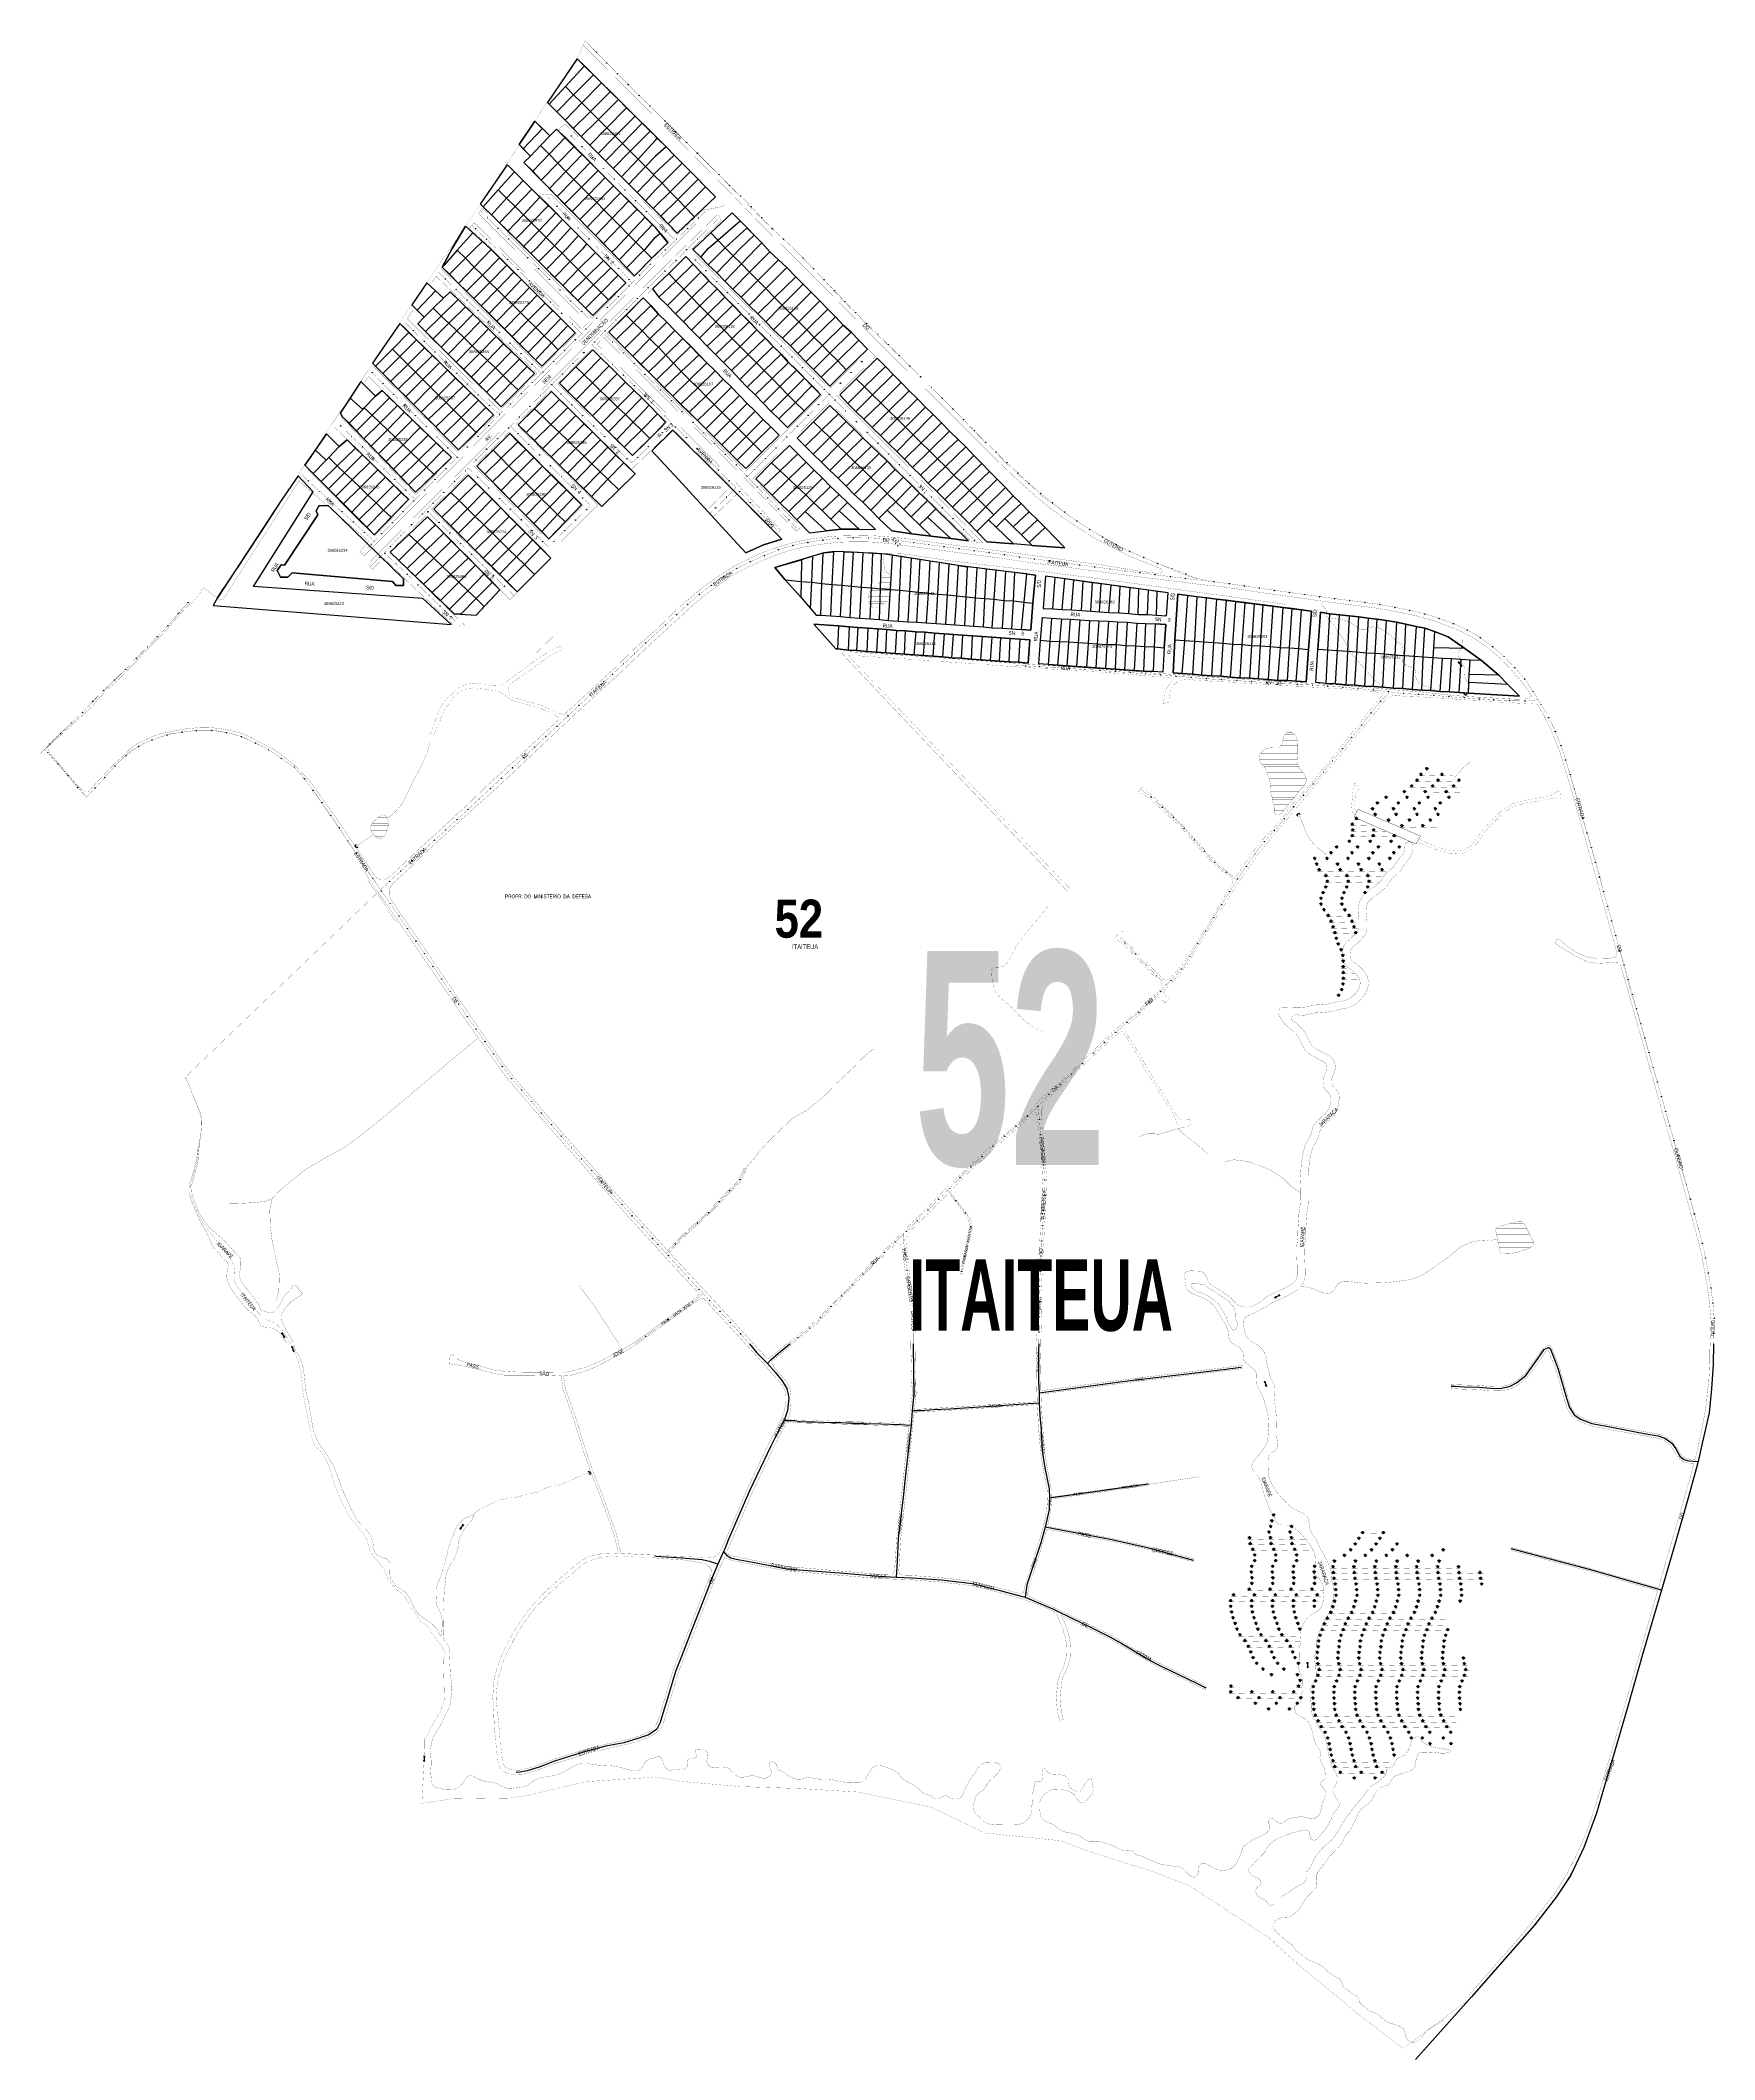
# Model space of a CAD drawing. Extents: x 205150 to 206910, y 4858726 to 4860849.
import ezdxf

# ---------------------------------------------------------------- set-up
doc = ezdxf.new("R2010")
doc.units = 0
doc.header["$LTSCALE"] = 1.5
doc.header["$MEASUREMENT"] = 0
for name, pattern in [('PHANTOMX2', [5, 2.5, -0.5, 0.5, -0.5, 0.5, -0.5]), ('TRACO_05', [11, 7, -1, 0.5, -1, 0.5, -1]), ('TRACO_15', [3, 2, -1]), ('TRACO_25', [8, 3, -1, 1, -1, 1, -1])]:
    doc.linetypes.add(name, pattern=pattern)
for name, color, linetype in [('CD-MALHA-LOTES', 7, 'CONTINUOUS'), ('CD_TXT_QUADRA', 7, 'CONTINUOUS'), ('HD-ALAGADO-BREJO', 170, 'CONTINUOUS'), ('HD-CURSO-INTER', 170, 'CONTINUOUS'), ('HD-CURSO-PERENE', 170, 'CONTINUOUS'), ('HD-HACH-HIDROG', 160, 'CONTINUOUS'), ('HD-LAGOS-INTER', 170, 'CONTINUOUS'), ('HD-LAGOS-PERENE', 170, 'CONTINUOUS'), ('HD-TXT-PERENE', 170, 'CONTINUOUS'), ('HD-VALAS-DRENOS', 170, 'CONTINUOUS'), ('LM-LIM-SETOR-FISCAL', 7, 'CONTINUOUS'), ('LM-TXT-LSF', 7, 'CONTINUOUS'), ('RU-QUADRAS', 6, 'CONTINUOUS'), ('SV-CAMINHO-TRILHA', 20, 'CONTINUOUS'), ('SV-EIXO-ROD-ESTR', 7, 'CONTINUOUS'), ('SV-EIXO-RUA-N-PAV', 6, 'CONTINUOUS'), ('SV-EIXO-RUA-PAV', 20, 'CONTINUOUS'), ('SV-EST-MUNIC-PAV', 20, 'CONTINUOUS'), ('SV-PONTE-BUEIRO', 7, 'CONTINUOUS'), ('SV-RUA-NAO-PAV-S-GUIA-C-GUIA', 7, 'CONTINUOUS'), ('SV-RUA-PAVIM-S-GUIA-C-GUIA', 7, 'CONTINUOUS'), ('SV-TXT-EST-M-N-PAV', 20, 'CONTINUOUS'), ('SV-TXT-MUNIC-PAV', 20, 'CONTINUOUS'), ('SV-TXT-RUA-N-PAV-S-GUIA-C-GUIA', 7, 'CONTINUOUS'), ('SV-TXT-RUA-PAV-S-GUIA-C-GUIA', 7, 'CONTINUOUS'), ('SV-VIAS-EM-CONSTR', 7, 'CONTINUOUS')]:
    doc.layers.add(name, color=color, linetype=linetype)
doc.styles.add('3088-26-2D_TXT$0$ARIAL', font='ARIAL.TTF')
doc.styles.add('ARIAL', font='ARIAL.TTF')
doc.styles.get("Standard").update_dxf_attribs({"font": 'swisscbo.ttf'})
doc.linetypes.add('Limite', pattern='A,20,-3,[130,ltypeshp.shx,S=6.35,R=0,X=0,Y=0],-3,20', length=46)

# ---------------------------------------------------------------- blocks, each defined once
blk = doc.blocks.new('COD035', base_point=(204668.399228, 4861486.910881))
at = {"layer": 'HD-TXT-PERENE'}
for p, q in [((204668.399228, 4861487.316612), (204669.899228, 4861487.316612)), ((204668.399228, 4861486.916612), (204674.399228, 4861486.916612)), ((204668.399228, 4861486.516612), (204669.899228, 4861486.516612))]:
    blk.add_line(p, q, dxfattribs=at)
blk.add_lwpolyline([(204672.599228, 4861486.316612), (204674.399228, 4861486.916612), (204672.599228, 4861487.516612)], dxfattribs=at)
blk = doc.blocks.new('*X2')
at = {"layer": 'HD-HACH-HIDROG', "const_width": 0.13}
for points in [[(205497.248092, 4860019.862549), (205514.471304, 4860019.862721)], [(205497.356401, 4860021.862583), (205515.005136, 4860021.86276)], [(205497.464709, 4860023.862617), (205515.538968, 4860023.862798)], [(205497.751461, 4860017.862521), (205513.838815, 4860017.862682)], [(205498.812202, 4860025.862664), (205515.461993, 4860025.86283)], [(205498.940384, 4860015.8625), (205513.125867, 4860015.862642)], [(205500.152141, 4860013.862479), (205512.412919, 4860013.862602)], [(205500.46645, 4860027.862713), (205515.172591, 4860027.86286)], [(205502.607861, 4860029.862768), (205514.776693, 4860029.862889)], [(205504.95321, 4860031.862824), (205513.752597, 4860031.862912)], [(205508.049275, 4860033.862888), (205512.728501, 4860033.862935)], [(205502.002354, 4860011.862465), (205510.704524, 4860011.862552)]]:
    blk.add_lwpolyline(points, dxfattribs=at)
blk = doc.blocks.new('COD119', base_point=(206269.106264, 4861647.391596))
at = {"layer": 'SV-PONTE-BUEIRO'}
blk.add_lwpolyline([(206267.596264, 4861645.391596), (206267.596264, 4861646.224929), (206267.596264, 4861646.349929), (206267.722098, 4861646.683263), (206267.973764, 4861647.058263), (206268.351264, 4861647.266596), (206268.854598, 4861647.391596), (206269.357931, 4861647.391596), (206269.861264, 4861647.266596), (206270.238764, 4861647.058263), (206270.490431, 4861646.683263), (206270.616264, 4861646.349929), (206270.616264, 4861646.224929), (206270.616264, 4861645.391596)], dxfattribs=at)
blk = doc.blocks.new('*X4')
at = {"layer": 'HD-ALAGADO-BREJO', "const_width": 0.13}
for points in [[(206533.730858, 4859272.506851), (206534.730858, 4859272.506925)], [(206534.730858, 4859272.506925), (206539.730858, 4859272.507295)], [(206537.51567, 4859278.506921), (206538.51567, 4859278.507011)], [(206538.51567, 4859278.507011), (206543.51567, 4859278.50746)], [(206544.730858, 4859272.507665), (206550.730858, 4859272.508109)], [(206548.51567, 4859278.507908), (206554.515669, 4859278.508447)], [(206555.730858, 4859272.508479), (206556.730858, 4859272.508553)], [(206556.730858, 4859272.508553), (206561.730858, 4859272.508923)], [(206559.515669, 4859278.508896), (206560.515669, 4859278.508985)], [(206560.515669, 4859278.508985), (206562.515669, 4859278.509165)], [(206562.515669, 4859278.509165), (206562.667523, 4859278.507173)], [(206566.730858, 4859272.509294), (206570.730858, 4859272.50959)], [(206570.730858, 4859272.50959), (206570.902741, 4859272.507222)], [(206508.036574, 4859248.506462), (206509.036574, 4859248.506502)], [(206509.036574, 4859248.506502), (206514.036574, 4859248.506706)], [(206518.476758, 4859254.506599), (206519.476758, 4859254.50665)], [(206519.036574, 4859248.50691), (206525.036574, 4859248.507154)], [(206519.476758, 4859254.50665), (206524.476758, 4859254.506903)], [(206525.00401, 4859260.506697), (206526.00401, 4859260.506755)], [(206526.00401, 4859260.506755), (206531.00401, 4859260.507045)], [(206529.476758, 4859254.507156), (206535.476758, 4859254.50746)], [(206529.831901, 4859266.506779), (206530.831901, 4859266.506844)], [(206530.036574, 4859248.507357), (206531.036574, 4859248.507398)], [(206530.831901, 4859266.506844), (206535.831901, 4859266.50717)], [(206531.036574, 4859248.507398), (206536.036574, 4859248.507602)], [(206536.00401, 4859260.507335), (206542.00401, 4859260.507683)], [(206540.476758, 4859254.507713), (206541.476758, 4859254.507764)], [(206540.831901, 4859266.507497), (206546.831901, 4859266.507889)], [(206541.036574, 4859248.507805), (206547.036573, 4859248.50805)], [(206541.476758, 4859254.507764), (206546.476758, 4859254.508017)], [(206547.00401, 4859260.507973), (206548.00401, 4859260.508031)], [(206548.00401, 4859260.508031), (206553.00401, 4859260.508321)], [(206551.476758, 4859254.50827), (206557.476758, 4859254.508574)], [(206551.831901, 4859266.508215), (206552.831901, 4859266.508281)], [(206552.036573, 4859248.508253), (206553.036573, 4859248.508294)], [(206552.831901, 4859266.508281), (206557.831901, 4859266.508607)], [(206553.036573, 4859248.508294), (206558.036573, 4859248.508497)], [(206558.00401, 4859260.508611), (206564.00401, 4859260.508959)], [(206562.476758, 4859254.508828), (206563.476758, 4859254.508878)], [(206562.831901, 4859266.508934), (206568.831901, 4859266.509326)], [(206563.036573, 4859248.508701), (206569.036573, 4859248.508945)], [(206563.476758, 4859254.508878), (206568.476758, 4859254.509131)], [(206569.00401, 4859260.509249), (206570.00401, 4859260.509307)], [(206570.00401, 4859260.509307), (206575.00401, 4859260.509597)], [(206573.476758, 4859254.509385), (206579.476758, 4859254.509689)], [(206573.831901, 4859266.509652), (206574.831901, 4859266.509718)], [(206574.036573, 4859248.509149), (206575.036573, 4859248.50919)], [(206574.831901, 4859266.509718), (206577.831901, 4859266.509914)], [(206575.036573, 4859248.50919), (206580.036573, 4859248.509393)], [(206577.831901, 4859266.509914), (206577.8423, 4859266.507259)], [(206580.00401, 4859260.509887), (206586.00401, 4859260.510235)], [(206584.476758, 4859254.509942), (206585.476758, 4859254.509992)], [(206585.036573, 4859248.509597), (206591.036573, 4859248.509841)], [(206585.476758, 4859254.509992), (206590.476758, 4859254.510246)], [(206595.476758, 4859254.510499), (206599.476758, 4859254.510702)], [(206596.036573, 4859248.510045), (206597.036573, 4859248.510085)], [(206597.036573, 4859248.510085), (206602.036573, 4859248.510289)], [(206599.476758, 4859254.510702), (206599.605168, 4859254.50741)], [(206607.036573, 4859248.510493), (206613.036573, 4859248.510737)], [(206610.796435, 4859254.507522), (206611.796435, 4859254.507619)], [(206611.796435, 4859254.507619), (206616.796435, 4859254.508103)], [(206618.036573, 4859248.510941), (206619.036573, 4859248.510981)], [(206619.036573, 4859248.510981), (206624.036573, 4859248.511185)], [(206621.796435, 4859254.508586), (206627.796435, 4859254.509167)], [(206622.378388, 4859260.507671), (206623.378388, 4859260.507941)], [(206623.378388, 4859260.507941), (206624.378388, 4859260.508211)], [(206624.378388, 4859260.508211), (206625.124231, 4859260.507699)], [(206629.036573, 4859248.511388), (206635.036573, 4859248.511633)], [(206506.451694, 4859242.506413), (206507.451694, 4859242.506453)], [(206506.924305, 4859236.506385), (206507.924305, 4859236.506421)], [(206507.451694, 4859242.506453), (206512.451694, 4859242.506652)], [(206507.563404, 4859230.506358), (206508.563404, 4859230.506394)], [(206507.924305, 4859236.506421), (206512.924305, 4859236.506604)], [(206508.563404, 4859230.506394), (206513.563404, 4859230.506577)], [(206517.451694, 4859242.506851), (206523.451694, 4859242.507089)], [(206517.924305, 4859236.506787), (206523.924305, 4859236.507007)], [(206518.563404, 4859230.50676), (206524.563404, 4859230.506979)], [(206528.451694, 4859242.507288), (206529.451694, 4859242.507328)], [(206528.924305, 4859236.50719), (206529.924305, 4859236.507227)], [(206529.451694, 4859242.507328), (206534.451694, 4859242.507527)], [(206529.563404, 4859230.507161), (206530.563404, 4859230.507198)], [(206529.924305, 4859236.507227), (206534.924305, 4859236.50741)], [(206530.563404, 4859230.507198), (206535.563404, 4859230.50738)], [(206539.451694, 4859242.507726), (206545.451694, 4859242.507965)], [(206539.924305, 4859236.507593), (206545.924305, 4859236.507812)], [(206540.563404, 4859230.507563), (206546.563404, 4859230.507782)], [(206550.451694, 4859242.508164), (206551.451694, 4859242.508204)], [(206550.924305, 4859236.507996), (206551.924305, 4859236.508032)], [(206551.451694, 4859242.508204), (206556.451694, 4859242.508403)], [(206551.563404, 4859230.507965), (206552.563404, 4859230.508001)], [(206551.924305, 4859236.508032), (206556.924305, 4859236.508215)], [(206552.563404, 4859230.508001), (206557.563404, 4859230.508184)], [(206561.451694, 4859242.508602), (206567.451694, 4859242.50884)], [(206561.924305, 4859236.508398), (206567.924305, 4859236.508618)], [(206562.563404, 4859230.508366), (206568.563404, 4859230.508585)], [(206572.451694, 4859242.509039), (206573.451694, 4859242.509079)], [(206572.924305, 4859236.508801), (206573.924305, 4859236.508838)], [(206573.451694, 4859242.509079), (206578.451694, 4859242.509278)], [(206573.563404, 4859230.508768), (206574.563404, 4859230.508804)], [(206573.924305, 4859236.508838), (206578.924305, 4859236.509021)], [(206574.563404, 4859230.508804), (206579.563404, 4859230.508987)], [(206583.451694, 4859242.509477), (206589.451694, 4859242.509716)], [(206583.924305, 4859236.509204), (206589.924305, 4859236.509423)], [(206584.563404, 4859230.50917), (206590.563404, 4859230.509389)], [(206594.451694, 4859242.509915), (206595.451694, 4859242.509955)], [(206594.924305, 4859236.509607), (206595.924305, 4859236.509643)], [(206595.451694, 4859242.509955), (206600.451694, 4859242.510154)], [(206595.563404, 4859230.509571), (206596.563404, 4859230.509608)], [(206595.924305, 4859236.509643), (206600.924305, 4859236.509826)], [(206596.563404, 4859230.509608), (206601.563404, 4859230.50979)], [(206605.451694, 4859242.510353), (206611.451694, 4859242.510592)], [(206605.924305, 4859236.510009), (206611.924305, 4859236.510229)], [(206606.563404, 4859230.509973), (206612.563404, 4859230.510192)], [(206616.451694, 4859242.510791), (206617.451694, 4859242.51083)], [(206616.924305, 4859236.510412), (206617.924305, 4859236.510449)], [(206617.451694, 4859242.51083), (206622.451694, 4859242.511029)], [(206617.563404, 4859230.510374), (206618.563404, 4859230.510411)], [(206617.924305, 4859236.510449), (206622.924305, 4859236.510632)], [(206618.563404, 4859230.510411), (206623.563404, 4859230.510594)], [(206627.451694, 4859242.511228), (206633.451694, 4859242.511467)], [(206627.924305, 4859236.510815), (206633.924305, 4859236.511034)], [(206628.563404, 4859230.510776), (206634.563404, 4859230.510995)], [(206638.451694, 4859242.511666), (206639.451694, 4859242.511706)], [(206638.924305, 4859236.511218), (206639.924305, 4859236.511254)], [(206639.451694, 4859242.511706), (206640.451694, 4859242.511746)], [(206639.563404, 4859230.511178), (206640.563404, 4859230.511214)], [(206639.924305, 4859236.511254), (206644.924305, 4859236.511437)], [(206640.451694, 4859242.511746), (206641.234362, 4859242.507761)], [(206640.563404, 4859230.511214), (206645.563404, 4859230.511397)], [(206649.924305, 4859236.51162), (206655.924305, 4859236.51184)], [(206650.563404, 4859230.511579), (206656.563404, 4859230.511799)], [(206660.924305, 4859236.512023), (206661.924305, 4859236.51206)], [(206661.563404, 4859230.511981), (206662.563404, 4859230.512018)], [(206661.924305, 4859236.51206), (206666.924305, 4859236.512243)], [(206662.563404, 4859230.512018), (206667.563404, 4859230.5122)], [(206508.103488, 4859206.506231), (206509.103488, 4859206.50627)], [(206508.823787, 4859224.506337), (206509.823787, 4859224.506374)], [(206509.103488, 4859206.50627), (206514.103488, 4859206.506462)], [(206509.43267, 4859218.506311), (206510.43267, 4859218.506348)], [(206509.636267, 4859212.50628), (206510.636267, 4859212.506317)], [(206509.823787, 4859224.506374), (206514.823787, 4859224.506559)], [(206510.43267, 4859218.506348), (206515.43267, 4859218.506535)], [(206510.636267, 4859212.506317), (206515.636267, 4859212.506507)], [(206519.103488, 4859206.506654), (206525.103488, 4859206.506884)], [(206519.823787, 4859224.506744), (206525.823787, 4859224.506965)], [(206520.43267, 4859218.506722), (206526.43267, 4859218.506946)], [(206520.636267, 4859212.506696), (206526.636267, 4859212.506923)], [(206530.103488, 4859206.507076), (206531.103488, 4859206.507115)], [(206530.823787, 4859224.50715), (206531.823787, 4859224.507187)], [(206531.103488, 4859206.507115), (206536.103488, 4859206.507307)], [(206531.43267, 4859218.507133), (206532.43267, 4859218.50717)], [(206531.636267, 4859212.507113), (206532.636267, 4859212.507151)], [(206531.823787, 4859224.507187), (206536.823787, 4859224.507372)], [(206532.43267, 4859218.50717), (206537.43267, 4859218.507357)], [(206532.636267, 4859212.507151), (206537.636267, 4859212.50734)], [(206541.103488, 4859206.507499), (206547.103488, 4859206.507729)], [(206541.823787, 4859224.507557), (206547.823787, 4859224.507778)], [(206542.43267, 4859218.507544), (206548.43267, 4859218.507769)], [(206542.636267, 4859212.507529), (206548.636267, 4859212.507756)], [(206552.103488, 4859206.507921), (206553.103488, 4859206.50796)], [(206552.823787, 4859224.507963), (206553.823787, 4859224.508)], [(206553.103488, 4859206.50796), (206558.103488, 4859206.508152)], [(206553.43267, 4859218.507955), (206554.43267, 4859218.507993)], [(206553.636267, 4859212.507946), (206554.636267, 4859212.507984)], [(206553.823787, 4859224.508), (206558.823787, 4859224.508184)], [(206554.43267, 4859218.507993), (206559.43267, 4859218.50818)], [(206554.636267, 4859212.507984), (206559.636267, 4859212.508173)], [(206563.103488, 4859206.508344), (206569.103488, 4859206.508574)], [(206563.823787, 4859224.508369), (206569.823787, 4859224.508591)], [(206564.43267, 4859218.508367), (206570.43267, 4859218.508591)], [(206564.636267, 4859212.508362), (206570.636267, 4859212.508589)], [(206574.103488, 4859206.508766), (206575.103488, 4859206.508805)], [(206574.823787, 4859224.508776), (206575.823787, 4859224.508812)], [(206575.103488, 4859206.508805), (206580.103488, 4859206.508997)], [(206575.43267, 4859218.508778), (206576.43267, 4859218.508815)], [(206575.636267, 4859212.508779), (206576.636267, 4859212.508817)], [(206575.823787, 4859224.508812), (206580.823787, 4859224.508997)], [(206576.43267, 4859218.508815), (206581.43267, 4859218.509002)], [(206576.636267, 4859212.508817), (206581.636267, 4859212.509006)], [(206585.103488, 4859206.509189), (206591.103488, 4859206.509419)], [(206585.823787, 4859224.509182), (206591.823787, 4859224.509404)], [(206586.43267, 4859218.509189), (206592.43267, 4859218.509413)], [(206586.636267, 4859212.509195), (206592.636267, 4859212.509423)], [(206596.103488, 4859206.509611), (206597.103488, 4859206.50965)], [(206596.823787, 4859224.509588), (206597.823787, 4859224.509625)], [(206597.103488, 4859206.50965), (206602.103488, 4859206.509842)], [(206597.43267, 4859218.5096), (206598.43267, 4859218.509638)], [(206597.636267, 4859212.509612), (206598.636267, 4859212.50965)], [(206597.823787, 4859224.509625), (206602.823787, 4859224.50981)], [(206598.43267, 4859218.509638), (206603.43267, 4859218.509825)], [(206598.636267, 4859212.50965), (206603.636267, 4859212.509839)], [(206607.103488, 4859206.510034), (206613.103488, 4859206.510264)], [(206607.823787, 4859224.509995), (206613.823787, 4859224.510216)], [(206608.43267, 4859218.510012), (206614.43267, 4859218.510236)], [(206608.636267, 4859212.510028), (206614.636267, 4859212.510256)], [(206618.103488, 4859206.510456), (206619.103488, 4859206.510495)], [(206618.823787, 4859224.510401), (206619.823787, 4859224.510438)], [(206619.103488, 4859206.510495), (206624.103488, 4859206.510687)], [(206619.43267, 4859218.510423), (206620.43267, 4859218.51046)], [(206619.636267, 4859212.510445), (206620.636267, 4859212.510483)], [(206619.823787, 4859224.510438), (206624.823787, 4859224.510623)], [(206620.43267, 4859218.51046), (206625.43267, 4859218.510647)], [(206620.636267, 4859212.510483), (206625.636267, 4859212.510672)], [(206629.103488, 4859206.510879), (206635.103488, 4859206.511109)], [(206629.823787, 4859224.510807), (206635.823787, 4859224.511029)], [(206630.43267, 4859218.510834), (206636.43267, 4859218.511058)], [(206630.636267, 4859212.510861), (206636.636267, 4859212.511089)], [(206640.103488, 4859206.511301), (206641.103488, 4859206.51134)], [(206640.823787, 4859224.511214), (206641.823787, 4859224.511251)], [(206641.103488, 4859206.51134), (206646.103488, 4859206.511532)], [(206641.43267, 4859218.511245), (206642.43267, 4859218.511283)], [(206641.636267, 4859212.511278), (206642.636267, 4859212.511316)], [(206641.823787, 4859224.511251), (206646.823787, 4859224.511435)], [(206642.43267, 4859218.511283), (206647.43267, 4859218.51147)], [(206642.636267, 4859212.511316), (206647.636267, 4859212.511505)], [(206651.103488, 4859206.511724), (206653.103488, 4859206.511801)], [(206651.823787, 4859224.51162), (206657.823787, 4859224.511842)], [(206652.43267, 4859218.511657), (206658.43267, 4859218.511881)], [(206652.636267, 4859212.511695), (206658.636267, 4859212.511922)], [(206653.103488, 4859206.511801), (206653.524016, 4859206.507686)], [(206662.823787, 4859224.512026), (206663.823787, 4859224.512063)], [(206663.43267, 4859218.512068), (206663.563766, 4859218.507852)], [(206663.823787, 4859224.512063), (206666.823787, 4859224.512174)], [(206666.823787, 4859224.512174), (206666.979797, 4859224.507919)], [(206500.454351, 4859188.506056), (206501.454351, 4859188.506097)], [(206501.454351, 4859188.506097), (206506.454351, 4859188.506302)], [(206504.141141, 4859194.506126), (206505.141141, 4859194.506167)], [(206505.141141, 4859194.506167), (206510.141141, 4859194.506374)], [(206506.2883, 4859200.50618), (206507.2883, 4859200.506221)], [(206507.2883, 4859200.506221), (206512.2883, 4859200.506426)], [(206511.454351, 4859188.506507), (206517.454351, 4859188.506753)], [(206515.141141, 4859194.506581), (206521.141141, 4859194.506829)], [(206517.2883, 4859200.506631), (206523.2883, 4859200.506877)], [(206522.454351, 4859188.506958), (206523.454351, 4859188.506999)], [(206523.454351, 4859188.506999), (206528.454351, 4859188.507204)], [(206526.141141, 4859194.507036), (206527.141141, 4859194.507078)], [(206527.141141, 4859194.507078), (206532.141141, 4859194.507285)], [(206528.2883, 4859200.507082), (206529.2883, 4859200.507123)], [(206529.2883, 4859200.507123), (206534.2883, 4859200.507328)], [(206533.454351, 4859188.50741), (206539.454351, 4859188.507656)], [(206537.141141, 4859194.507491), (206543.141141, 4859194.50774)], [(206539.2883, 4859200.507533), (206545.2883, 4859200.507778)], [(206544.454351, 4859188.507861), (206545.454351, 4859188.507902)], [(206545.454351, 4859188.507902), (206550.454351, 4859188.508107)], [(206548.141141, 4859194.507947), (206549.141141, 4859194.507988)], [(206549.141141, 4859194.507988), (206554.141141, 4859194.508195)], [(206550.2883, 4859200.507983), (206551.2883, 4859200.508024)], [(206551.2883, 4859200.508024), (206556.2883, 4859200.508229)], [(206555.454351, 4859188.508312), (206561.454351, 4859188.508558)], [(206559.141141, 4859194.508402), (206565.141141, 4859194.50865)], [(206561.2883, 4859200.508434), (206567.2883, 4859200.50868)], [(206566.454351, 4859188.508763), (206567.454351, 4859188.508804)], [(206567.454351, 4859188.508804), (206572.454351, 4859188.50901)], [(206570.141141, 4859194.508857), (206571.141141, 4859194.508899)], [(206571.141141, 4859194.508899), (206576.141141, 4859194.509106)], [(206572.2883, 4859200.508885), (206573.2883, 4859200.508926)], [(206573.2883, 4859200.508926), (206578.2883, 4859200.509131)], [(206577.454351, 4859188.509215), (206583.454351, 4859188.509461)], [(206581.141141, 4859194.509313), (206587.141141, 4859194.509561)], [(206583.2883, 4859200.509336), (206589.2883, 4859200.509582)], [(206588.454351, 4859188.509666), (206589.454351, 4859188.509707)], [(206589.454351, 4859188.509707), (206594.454351, 4859188.509912)], [(206592.141141, 4859194.509768), (206593.141141, 4859194.509809)], [(206593.141141, 4859194.509809), (206598.141141, 4859194.510016)], [(206594.2883, 4859200.509787), (206595.2883, 4859200.509828)], [(206595.2883, 4859200.509828), (206600.2883, 4859200.510032)], [(206599.454351, 4859188.510117), (206605.454351, 4859188.510363)], [(206603.141141, 4859194.510223), (206609.141141, 4859194.510471)], [(206605.2883, 4859200.510237), (206611.2883, 4859200.510483)], [(206610.454351, 4859188.510568), (206611.454351, 4859188.510609)], [(206611.454351, 4859188.510609), (206616.454351, 4859188.510815)], [(206614.141141, 4859194.510678), (206615.141141, 4859194.51072)], [(206615.141141, 4859194.51072), (206620.141141, 4859194.510927)], [(206616.2883, 4859200.510688), (206617.2883, 4859200.510729)], [(206617.2883, 4859200.510729), (206622.2883, 4859200.510934)], [(206621.454351, 4859188.51102), (206626.454351, 4859188.511225)], [(206625.141141, 4859194.511134), (206627.141141, 4859194.511216)], [(206626.454351, 4859188.511225), (206626.799624, 4859188.507319)], [(206627.141141, 4859194.511216), (206628.134372, 4859194.507366)], [(206627.2883, 4859200.511139), (206632.288299, 4859200.511344)], [(206632.288299, 4859200.511344), (206632.912053, 4859200.507446)], [(206491.35498, 4859164.505833), (206492.35498, 4859164.505872)], [(206492.35498, 4859164.505872), (206497.35498, 4859164.506068)], [(206492.890666, 4859170.505881), (206493.890666, 4859170.505921)], [(206493.890666, 4859170.505921), (206498.890666, 4859170.506118)], [(206495.195564, 4859176.505937), (206496.195564, 4859176.505977)], [(206496.195564, 4859176.505977), (206501.195564, 4859176.506177)], [(206497.453008, 4859182.505993), (206498.453008, 4859182.506033)], [(206498.453008, 4859182.506033), (206503.453008, 4859182.506235)], [(206502.35498, 4859164.506264), (206508.35498, 4859164.506499)], [(206503.890666, 4859170.506315), (206509.890666, 4859170.506552)], [(206506.195564, 4859176.506376), (206512.195564, 4859176.506616)], [(206508.453008, 4859182.506437), (206514.453008, 4859182.50668)], [(206513.35498, 4859164.506695), (206514.35498, 4859164.506734)], [(206514.35498, 4859164.506734), (206519.35498, 4859164.50693)], [(206514.890666, 4859170.506749), (206515.890666, 4859170.506789)], [(206515.890666, 4859170.506789), (206520.890666, 4859170.506986)], [(206517.195564, 4859176.506816), (206518.195564, 4859176.506855)], [(206518.195564, 4859176.506855), (206523.195564, 4859176.507055)], [(206519.453008, 4859182.506882), (206520.453008, 4859182.506922)], [(206520.453008, 4859182.506922), (206525.453008, 4859182.507124)], [(206524.35498, 4859164.507126), (206530.35498, 4859164.507361)], [(206525.890666, 4859170.507183), (206531.890666, 4859170.50742)], [(206528.195564, 4859176.507255), (206534.195564, 4859176.507494)], [(206530.453008, 4859182.507326), (206536.453008, 4859182.507569)], [(206535.35498, 4859164.507557), (206536.35498, 4859164.507596)], [(206536.35498, 4859164.507596), (206541.35498, 4859164.507792)], [(206536.890666, 4859170.507617), (206537.890666, 4859170.507657)], [(206537.890666, 4859170.507657), (206542.890666, 4859170.507854)], [(206539.195564, 4859176.507694), (206540.195564, 4859176.507734)], [(206540.195564, 4859176.507734), (206545.195564, 4859176.507933)], [(206541.453008, 4859182.507771), (206542.453008, 4859182.507811)], [(206542.453008, 4859182.507811), (206547.453008, 4859182.508013)], [(206546.35498, 4859164.507988), (206552.35498, 4859164.508223)], [(206547.890666, 4859170.508051), (206553.890666, 4859170.508288)], [(206550.195564, 4859176.508133), (206556.195564, 4859176.508373)], [(206552.453008, 4859182.508215), (206558.453008, 4859182.508458)], [(206557.35498, 4859164.508419), (206558.35498, 4859164.508458)], [(206558.35498, 4859164.508458), (206563.35498, 4859164.508654)], [(206558.890666, 4859170.508485), (206559.890666, 4859170.508525)], [(206559.890666, 4859170.508525), (206564.890666, 4859170.508722)], [(206561.195564, 4859176.508572), (206562.195564, 4859176.508612)], [(206562.195564, 4859176.508612), (206567.195564, 4859176.508812)], [(206563.453008, 4859182.50866), (206564.453008, 4859182.5087)], [(206564.453008, 4859182.5087), (206569.453008, 4859182.508902)], [(206568.35498, 4859164.50885), (206574.35498, 4859164.509085)], [(206569.890666, 4859170.508919), (206575.890666, 4859170.509156)], [(206572.195564, 4859176.509011), (206578.195564, 4859176.509251)], [(206574.453008, 4859182.509104), (206580.453008, 4859182.509347)], [(206579.35498, 4859164.509281), (206580.35498, 4859164.50932)], [(206580.35498, 4859164.50932), (206585.35498, 4859164.509516)], [(206580.890666, 4859170.509353), (206581.890666, 4859170.509393)], [(206581.890666, 4859170.509393), (206586.890666, 4859170.50959)], [(206583.195564, 4859176.509451), (206584.195564, 4859176.509491)], [(206584.195564, 4859176.509491), (206589.195564, 4859176.50969)], [(206585.453008, 4859182.509549), (206586.453008, 4859182.509589)], [(206586.453008, 4859182.509589), (206591.453008, 4859182.509791)], [(206590.35498, 4859164.509712), (206596.35498, 4859164.509947)], [(206591.890666, 4859170.509787), (206597.890666, 4859170.510024)], [(206594.195564, 4859176.50989), (206600.195564, 4859176.510129)], [(206596.453008, 4859182.509993), (206602.453008, 4859182.510236)], [(206601.35498, 4859164.510142), (206602.35498, 4859164.510182)], [(206602.35498, 4859164.510182), (206607.35498, 4859164.510378)], [(206602.890666, 4859170.510221), (206603.890666, 4859170.510261)], [(206603.890666, 4859170.510261), (206608.890666, 4859170.510458)], [(206605.195564, 4859176.510329), (206606.195564, 4859176.510369)], [(206606.195564, 4859176.510369), (206611.195564, 4859176.510569)], [(206607.453008, 4859182.510438), (206608.453008, 4859182.510478)], [(206608.453008, 4859182.510478), (206613.453008, 4859182.51068)], [(206612.35498, 4859164.510573), (206618.35498, 4859164.510809)], [(206613.890666, 4859170.510655), (206619.890666, 4859170.510892)], [(206616.195564, 4859176.510768), (206622.195564, 4859176.511008)], [(206618.453008, 4859182.510882), (206624.453008, 4859182.511125)], [(206623.35498, 4859164.511004), (206624.35498, 4859164.511044)], [(206624.35498, 4859164.511044), (206629.35498, 4859164.511239)], [(206624.890666, 4859170.511089), (206625.890666, 4859170.511129)], [(206625.890666, 4859170.511129), (206629.890666, 4859170.511286)], [(206627.195564, 4859176.511207), (206628.195564, 4859176.511247)], [(206628.195564, 4859176.511247), (206629.063615, 4859176.507276)], [(206629.890666, 4859170.511286), (206630.19561, 4859170.507254)], [(206489.610881, 4859146.505716), (206490.610881, 4859146.505754)], [(206489.955939, 4859152.505753), (206490.955939, 4859152.505791)], [(206490.610881, 4859146.505754), (206495.610881, 4859146.50594)], [(206490.806335, 4859158.505794), (206491.806335, 4859158.505833)], [(206490.955939, 4859152.505791), (206495.955939, 4859152.505981)], [(206491.806335, 4859158.505833), (206496.806335, 4859158.506027)], [(206500.610881, 4859146.506126), (206506.610881, 4859146.506349)], [(206500.955939, 4859152.506171), (206506.955939, 4859152.506399)], [(206501.806335, 4859158.506221), (206507.806335, 4859158.506454)], [(206511.610881, 4859146.506536), (206512.610881, 4859146.506573)], [(206511.955939, 4859152.506589), (206512.955939, 4859152.506628)], [(206512.610881, 4859146.506573), (206517.610881, 4859146.506759)], [(206512.806335, 4859158.506648), (206513.806335, 4859158.506687)], [(206512.955939, 4859152.506628), (206517.955939, 4859152.506818)], [(206513.806335, 4859158.506687), (206518.806335, 4859158.506881)], [(206522.610881, 4859146.506945), (206528.610881, 4859146.507169)], [(206522.955939, 4859152.507008), (206528.955939, 4859152.507236)], [(206523.806335, 4859158.507075), (206529.806335, 4859158.507307)], [(206533.610881, 4859146.507355), (206534.610881, 4859146.507392)], [(206533.955939, 4859152.507426), (206534.955939, 4859152.507464)], [(206534.610881, 4859146.507392), (206539.610881, 4859146.507578)], [(206534.806335, 4859158.507501), (206535.806335, 4859158.50754)], [(206534.955939, 4859152.507464), (206539.955939, 4859152.507654)], [(206535.806335, 4859158.50754), (206540.806335, 4859158.507734)], [(206544.610881, 4859146.507764), (206550.610881, 4859146.507988)], [(206544.955939, 4859152.507844), (206550.955939, 4859152.508073)], [(206545.806335, 4859158.507928), (206551.806335, 4859158.508161)], [(206555.610881, 4859146.508174), (206556.610881, 4859146.508211)], [(206555.955939, 4859152.508263), (206556.955939, 4859152.508301)], [(206556.610881, 4859146.508211), (206561.610881, 4859146.508397)], [(206556.806335, 4859158.508355), (206557.806335, 4859158.508394)], [(206556.955939, 4859152.508301), (206561.955939, 4859152.508491)], [(206557.806335, 4859158.508394), (206562.806335, 4859158.508588)], [(206566.610881, 4859146.508583), (206572.610881, 4859146.508807)], [(206566.955939, 4859152.508681), (206572.955939, 4859152.508909)], [(206567.806335, 4859158.508781), (206573.806335, 4859158.509014)], [(206577.610881, 4859146.508993), (206578.610881, 4859146.50903)], [(206577.955939, 4859152.509099), (206578.955939, 4859152.509137)], [(206578.610881, 4859146.50903), (206583.610881, 4859146.509216)], [(206578.806335, 4859158.509208), (206579.806335, 4859158.509247)], [(206578.955939, 4859152.509137), (206583.955939, 4859152.509328)], [(206579.806335, 4859158.509247), (206584.806335, 4859158.509441)], [(206588.610881, 4859146.509403), (206594.610881, 4859146.509626)], [(206588.955939, 4859152.509518), (206594.955939, 4859152.509746)], [(206589.806335, 4859158.509635), (206595.806335, 4859158.509868)], [(206599.610881, 4859146.509812), (206600.610881, 4859146.509849)], [(206599.955939, 4859152.509936), (206600.955939, 4859152.509974)], [(206600.610881, 4859146.509849), (206605.610881, 4859146.510036)], [(206600.806335, 4859158.510062), (206601.806335, 4859158.5101)], [(206600.955939, 4859152.509974), (206605.955939, 4859152.510164)], [(206601.806335, 4859158.5101), (206606.806335, 4859158.510294)], [(206610.610881, 4859146.510222), (206616.610881, 4859146.510445)], [(206610.955939, 4859152.510354), (206616.955939, 4859152.510583)], [(206611.806335, 4859158.510488), (206617.806335, 4859158.510721)], [(206621.610881, 4859146.510631), (206622.610881, 4859146.510669)], [(206621.955939, 4859152.510773), (206622.955939, 4859152.510811)], [(206622.610881, 4859146.510669), (206627.610881, 4859146.510855)], [(206622.806335, 4859158.510915), (206623.806335, 4859158.510954)], [(206622.955939, 4859152.510811), (206627.955939, 4859152.511001)], [(206623.806335, 4859158.510954), (206628.806335, 4859158.511148)], [(206632.610881, 4859146.511041), (206638.610881, 4859146.511264)], [(206632.955939, 4859152.511191), (206637.955939, 4859152.511381)], [(206637.955939, 4859152.511381), (206638.513483, 4859152.507238)], [(206643.610881, 4859146.511451), (206644.610881, 4859146.511488)], [(206644.610881, 4859146.511488), (206645.079223, 4859146.507271)], [(206488.23347, 4859122.505571), (206489.23347, 4859122.505607)], [(206489.23347, 4859122.505607), (206494.23347, 4859122.505789)], [(206490.56475, 4859140.505693), (206491.56475, 4859140.50573)], [(206490.730993, 4859128.505629), (206491.730993, 4859128.505665)], [(206491.56475, 4859140.50573), (206496.56475, 4859140.505913)], [(206491.730993, 4859128.505665), (206496.730993, 4859128.505848)], [(206492.01844, 4859134.505674), (206493.01844, 4859134.505711)], [(206493.01844, 4859134.505711), (206498.01844, 4859134.505894)], [(206499.23347, 4859122.505971), (206505.23347, 4859122.506189)], [(206501.56475, 4859140.506097), (206507.56475, 4859140.506317)], [(206501.730993, 4859128.50603), (206507.730993, 4859128.506249)], [(206503.01844, 4859134.506077), (206509.01844, 4859134.506297)], [(206510.23347, 4859122.506371), (206511.23347, 4859122.506407)], [(206511.23347, 4859122.506407), (206516.23347, 4859122.506589)], [(206512.56475, 4859140.506501), (206513.56475, 4859140.506537)], [(206512.730993, 4859128.506432), (206513.730993, 4859128.506468)], [(206513.56475, 4859140.506537), (206518.56475, 4859140.506721)], [(206513.730993, 4859128.506468), (206518.730993, 4859128.506651)], [(206514.01844, 4859134.50648), (206515.01844, 4859134.506517)], [(206515.01844, 4859134.506517), (206520.01844, 4859134.5067)], [(206521.23347, 4859122.506771), (206527.23347, 4859122.506989)], [(206523.56475, 4859140.506905), (206529.56475, 4859140.507125)], [(206523.730993, 4859128.506833), (206529.730993, 4859128.507052)], [(206525.01844, 4859134.506883), (206531.01844, 4859134.507102)], [(206532.23347, 4859122.507171), (206533.23347, 4859122.507207)], [(206533.23347, 4859122.507207), (206538.23347, 4859122.507389)], [(206534.56475, 4859140.507308), (206535.56475, 4859140.507345)], [(206534.730993, 4859128.507235), (206535.730993, 4859128.507271)], [(206535.56475, 4859140.507345), (206540.56475, 4859140.507529)], [(206535.730993, 4859128.507271), (206540.730993, 4859128.507454)], [(206536.01844, 4859134.507285), (206537.01844, 4859134.507322)], [(206537.01844, 4859134.507322), (206542.01844, 4859134.507505)], [(206543.23347, 4859122.507571), (206549.23347, 4859122.507789)], [(206545.56475, 4859140.507712), (206551.56475, 4859140.507933)], [(206545.730993, 4859128.507636), (206551.730993, 4859128.507855)], [(206547.01844, 4859134.507688), (206553.01844, 4859134.507908)], [(206554.23347, 4859122.507971), (206555.23347, 4859122.508007)], [(206555.23347, 4859122.508007), (206560.23347, 4859122.508189)], [(206556.56475, 4859140.508116), (206557.56475, 4859140.508153)], [(206556.730993, 4859128.508038), (206557.730993, 4859128.508074)], [(206557.56475, 4859140.508153), (206562.56475, 4859140.508337)], [(206557.730993, 4859128.508074), (206562.730993, 4859128.508257)], [(206558.01844, 4859134.508091), (206559.01844, 4859134.508128)], [(206559.01844, 4859134.508128), (206564.01844, 4859134.508311)], [(206565.23347, 4859122.508371), (206571.23347, 4859122.508589)], [(206567.56475, 4859140.50852), (206573.56475, 4859140.50874)], [(206567.730993, 4859128.508439), (206573.730993, 4859128.508658)], [(206569.01844, 4859134.508494), (206575.01844, 4859134.508713)], [(206576.23347, 4859122.508771), (206577.23347, 4859122.508807)], [(206577.23347, 4859122.508807), (206582.23347, 4859122.508989)], [(206578.56475, 4859140.508924), (206579.56475, 4859140.508961)], [(206578.730993, 4859128.508841), (206579.730993, 4859128.508877)], [(206579.56475, 4859140.508961), (206584.56475, 4859140.509144)], [(206579.730993, 4859128.508877), (206584.730993, 4859128.50906)], [(206580.01844, 4859134.508896), (206581.01844, 4859134.508933)], [(206581.01844, 4859134.508933), (206586.01844, 4859134.509116)], [(206587.23347, 4859122.509171), (206593.23347, 4859122.509389)], [(206589.56475, 4859140.509328), (206595.56475, 4859140.509548)], [(206589.730993, 4859128.509242), (206595.730993, 4859128.509462)], [(206591.01844, 4859134.509299), (206597.01844, 4859134.509519)], [(206598.23347, 4859122.509571), (206599.23347, 4859122.509607)], [(206599.23347, 4859122.509607), (206604.23347, 4859122.509789)], [(206600.56475, 4859140.509732), (206601.56475, 4859140.509769)], [(206600.730993, 4859128.509644), (206601.730993, 4859128.509681)], [(206601.56475, 4859140.509769), (206606.56475, 4859140.509952)], [(206601.730993, 4859128.509681), (206606.730993, 4859128.509863)], [(206602.01844, 4859134.509702), (206603.01844, 4859134.509739)], [(206603.01844, 4859134.509739), (206608.01844, 4859134.509922)], [(206609.23347, 4859122.509971), (206615.23347, 4859122.510189)], [(206611.56475, 4859140.510136), (206617.56475, 4859140.510356)], [(206611.730993, 4859128.510046), (206617.730993, 4859128.510265)], [(206613.01844, 4859134.510105), (206619.01844, 4859134.510324)], [(206620.23347, 4859122.510371), (206621.23347, 4859122.510407)], [(206621.23347, 4859122.510407), (206626.23347, 4859122.510589)], [(206622.56475, 4859140.51054), (206623.56475, 4859140.510576)], [(206622.730993, 4859128.510447), (206623.730993, 4859128.510484)], [(206623.56475, 4859140.510576), (206628.56475, 4859140.51076)], [(206623.730993, 4859128.510484), (206628.730993, 4859128.510666)], [(206624.01844, 4859134.510507), (206625.01844, 4859134.510544)], [(206625.01844, 4859134.510544), (206630.01844, 4859134.510727)], [(206631.23347, 4859122.510771), (206637.23347, 4859122.510989)], [(206633.56475, 4859140.510943), (206639.56475, 4859140.511164)], [(206633.730993, 4859128.510849), (206639.730993, 4859128.511068)], [(206635.01844, 4859134.51091), (206641.01844, 4859134.51113)], [(206642.23347, 4859122.511171), (206643.23347, 4859122.511207)], [(206643.23347, 4859122.511207), (206648.23347, 4859122.511389)], [(206644.56475, 4859140.511347), (206645.56475, 4859140.511384)], [(206644.730993, 4859128.51125), (206645.730993, 4859128.511287)], [(206645.56475, 4859140.511384), (206650.56475, 4859140.511568)], [(206645.730993, 4859128.511287), (206650.730993, 4859128.511469)], [(206646.01844, 4859134.511313), (206647.01844, 4859134.511349)], [(206647.01844, 4859134.511349), (206652.01844, 4859134.511533)], [(206485.414377, 4859110.505476), (206486.414377, 4859110.505513)], [(206485.488822, 4859104.505444), (206486.488822, 4859104.505481)], [(206485.779959, 4859116.505513), (206486.779959, 4859116.505549)], [(206486.414377, 4859110.505513), (206491.414377, 4859110.505695)], [(206486.488822, 4859104.505481), (206491.488822, 4859104.505664)], [(206486.779959, 4859116.505549), (206491.779959, 4859116.505731)], [(206496.414377, 4859110.505878), (206502.414377, 4859110.506097)], [(206496.488822, 4859104.505848), (206502.488822, 4859104.506068)], [(206496.779959, 4859116.505912), (206502.779959, 4859116.50613)], [(206507.414377, 4859110.506279), (206508.414377, 4859110.506316)], [(206507.488822, 4859104.506251), (206508.488822, 4859104.506288)], [(206507.779959, 4859116.506311), (206508.779959, 4859116.506347)], [(206508.414377, 4859110.506316), (206513.414377, 4859110.506498)], [(206508.488822, 4859104.506288), (206513.488822, 4859104.506471)], [(206508.779959, 4859116.506347), (206513.779959, 4859116.506528)], [(206518.414377, 4859110.506681), (206524.414377, 4859110.5069)], [(206518.488822, 4859104.506655), (206524.488822, 4859104.506875)], [(206518.779959, 4859116.50671), (206524.779959, 4859116.506927)], [(206529.414377, 4859110.507082), (206530.414377, 4859110.507119)], [(206529.488822, 4859104.507058), (206530.488822, 4859104.507095)], [(206529.779959, 4859116.507109), (206530.779959, 4859116.507145)], [(206530.414377, 4859110.507119), (206535.414377, 4859110.507301)], [(206530.488822, 4859104.507095), (206535.488822, 4859104.507278)], [(206530.779959, 4859116.507145), (206535.779959, 4859116.507326)], [(206540.414377, 4859110.507484), (206546.414377, 4859110.507702)], [(206540.488822, 4859104.507462), (206546.488822, 4859104.507682)], [(206540.779959, 4859116.507508), (206546.779959, 4859116.507725)], [(206551.414377, 4859110.507885), (206552.414377, 4859110.507921)], [(206551.488822, 4859104.507865), (206552.488822, 4859104.507902)], [(206551.779959, 4859116.507907), (206552.779959, 4859116.507943)], [(206552.414377, 4859110.507921), (206557.414377, 4859110.508104)], [(206552.488822, 4859104.507902), (206557.488822, 4859104.508085)], [(206552.779959, 4859116.507943), (206557.779959, 4859116.508124)], [(206562.414377, 4859110.508286), (206568.414377, 4859110.508505)], [(206562.488822, 4859104.508269), (206568.488822, 4859104.508489)], [(206562.779959, 4859116.508305), (206568.779959, 4859116.508523)], [(206573.414377, 4859110.508688), (206574.414377, 4859110.508724)], [(206573.488822, 4859104.508672), (206574.488822, 4859104.508709)], [(206573.779959, 4859116.508704), (206574.779959, 4859116.508741)], [(206574.414377, 4859110.508724), (206579.414377, 4859110.508907)], [(206574.488822, 4859104.508709), (206579.488822, 4859104.508892)], [(206574.779959, 4859116.508741), (206579.779959, 4859116.508922)], [(206584.414377, 4859110.509089), (206590.414377, 4859110.509308)], [(206584.488822, 4859104.509076), (206590.488822, 4859104.509296)], [(206584.779959, 4859116.509103), (206590.779959, 4859116.509321)], [(206595.414377, 4859110.509491), (206596.414377, 4859110.509527)], [(206595.488822, 4859104.509479), (206596.488822, 4859104.509516)], [(206595.779959, 4859116.509502), (206596.779959, 4859116.509538)], [(206596.414377, 4859110.509527), (206601.414377, 4859110.50971)], [(206596.488822, 4859104.509516), (206601.488822, 4859104.509699)], [(206596.779959, 4859116.509538), (206601.779959, 4859116.50972)], [(206606.414377, 4859110.509892), (206612.414377, 4859110.510111)], [(206606.488822, 4859104.509883), (206612.488822, 4859104.510103)], [(206606.779959, 4859116.509901), (206612.779959, 4859116.510119)], [(206617.414377, 4859110.510293), (206618.414377, 4859110.51033)], [(206617.488822, 4859104.510286), (206618.488822, 4859104.510323)], [(206617.779959, 4859116.5103), (206618.779959, 4859116.510336)], [(206618.414377, 4859110.51033), (206623.414377, 4859110.510512)], [(206618.488822, 4859104.510323), (206623.488822, 4859104.510506)], [(206618.779959, 4859116.510336), (206623.779959, 4859116.510518)], [(206628.414377, 4859110.510695), (206634.414377, 4859110.510914)], [(206628.488822, 4859104.51069), (206634.488822, 4859104.51091)], [(206628.779959, 4859116.510699), (206634.779959, 4859116.510917)], [(206639.414377, 4859110.511096), (206640.414377, 4859110.511133)], [(206639.488822, 4859104.511093), (206640.488822, 4859104.51113)], [(206639.779959, 4859116.511098), (206640.779959, 4859116.511134)], [(206640.414377, 4859110.511133), (206645.414377, 4859110.511315)], [(206640.488822, 4859104.51113), (206645.488822, 4859104.511313)], [(206640.779959, 4859116.511134), (206645.779959, 4859116.511315)], [(206486.028211, 4859098.505417), (206487.028211, 4859098.505453)], [(206486.30055, 4859092.505386), (206487.30055, 4859092.505423)], [(206487.028211, 4859098.505453), (206492.028211, 4859098.505638)], [(206487.30055, 4859092.505423), (206492.30055, 4859092.505609)], [(206487.827438, 4859086.505369), (206488.827438, 4859086.505406)], [(206488.827438, 4859086.505406), (206493.827438, 4859086.505594)], [(206490.834495, 4859080.505366), (206491.834495, 4859080.505404)], [(206491.834495, 4859080.505404), (206496.834495, 4859080.505594)], [(206497.028211, 4859098.505823), (206503.028211, 4859098.506044)], [(206497.30055, 4859092.505795), (206503.30055, 4859092.506017)], [(206498.827438, 4859086.505781), (206504.827438, 4859086.506007)], [(206501.834495, 4859080.505785), (206507.834495, 4859080.506014)], [(206508.028211, 4859098.506229), (206509.028211, 4859098.506266)], [(206508.30055, 4859092.506203), (206509.30055, 4859092.50624)], [(206509.028211, 4859098.506266), (206514.028211, 4859098.50645)], [(206509.30055, 4859092.50624), (206514.30055, 4859092.506426)], [(206509.827438, 4859086.506194), (206510.827438, 4859086.506232)], [(206510.827438, 4859086.506232), (206515.827438, 4859086.50642)], [(206512.834495, 4859080.506205), (206513.834495, 4859080.506243)], [(206513.834495, 4859080.506243), (206518.834495, 4859080.506433)], [(206519.028211, 4859098.506635), (206525.028211, 4859098.506857)], [(206519.30055, 4859092.506611), (206525.30055, 4859092.506834)], [(206520.827438, 4859086.506607), (206526.827438, 4859086.506833)], [(206523.834495, 4859080.506624), (206529.834495, 4859080.506853)], [(206530.028211, 4859098.507041), (206531.028211, 4859098.507078)], [(206530.30055, 4859092.50702), (206531.30055, 4859092.507057)], [(206531.028211, 4859098.507078), (206536.028211, 4859098.507263)], [(206531.30055, 4859092.507057), (206536.30055, 4859092.507243)], [(206531.827438, 4859086.50702), (206532.827438, 4859086.507058)], [(206532.827438, 4859086.507058), (206537.827438, 4859086.507246)], [(206534.834495, 4859080.507044), (206535.834495, 4859080.507082)], [(206535.834495, 4859080.507082), (206540.834495, 4859080.507272)], [(206541.028211, 4859098.507447), (206547.028211, 4859098.507669)], [(206541.30055, 4859092.507428), (206547.30055, 4859092.507651)], [(206542.827438, 4859086.507433), (206548.827438, 4859086.507659)], [(206545.834495, 4859080.507463), (206551.834495, 4859080.507692)], [(206552.028211, 4859098.507854), (206553.028211, 4859098.507891)], [(206552.30055, 4859092.507837), (206553.30055, 4859092.507874)], [(206553.028211, 4859098.507891), (206558.028211, 4859098.508075)], [(206553.30055, 4859092.507874), (206558.30055, 4859092.508059)], [(206553.827438, 4859086.507846), (206554.827438, 4859086.507884)], [(206554.827438, 4859086.507884), (206559.827438, 4859086.508071)], [(206556.834495, 4859080.507883), (206557.834495, 4859080.507921)], [(206557.834495, 4859080.507921), (206562.834495, 4859080.508111)], [(206563.028211, 4859098.50826), (206569.028211, 4859098.508481)], [(206563.30055, 4859092.508245), (206569.30055, 4859092.508468)], [(206564.827438, 4859086.508259), (206570.827438, 4859086.508484)], [(206567.834495, 4859080.508302), (206573.834495, 4859080.508531)], [(206574.028211, 4859098.508666), (206575.028211, 4859098.508703)], [(206574.30055, 4859092.508653), (206575.30055, 4859092.508691)], [(206575.028211, 4859098.508703), (206580.028211, 4859098.508888)], [(206575.30055, 4859092.508691), (206580.30055, 4859092.508876)], [(206575.827438, 4859086.508672), (206576.827438, 4859086.50871)], [(206576.827438, 4859086.50871), (206581.827438, 4859086.508897)], [(206578.834495, 4859080.508721), (206579.834495, 4859080.50876)], [(206579.834495, 4859080.50876), (206584.834495, 4859080.50895)], [(206585.028211, 4859098.509072), (206591.028211, 4859098.509294)], [(206585.30055, 4859092.509062), (206591.30055, 4859092.509285)], [(206586.827438, 4859086.509085), (206592.827438, 4859086.50931)], [(206589.834495, 4859080.509141), (206595.834495, 4859080.50937)], [(206596.028211, 4859098.509478), (206597.028211, 4859098.509515)], [(206596.30055, 4859092.50947), (206597.30055, 4859092.509507)], [(206597.028211, 4859098.509515), (206602.028211, 4859098.5097)], [(206597.30055, 4859092.509507), (206602.30055, 4859092.509693)], [(206597.827438, 4859086.509498), (206598.827438, 4859086.509536)], [(206598.827438, 4859086.509536), (206603.827438, 4859086.509723)], [(206600.834495, 4859080.50956), (206601.834495, 4859080.509599)], [(206601.834495, 4859080.509599), (206606.834495, 4859080.509789)], [(206607.028211, 4859098.509885), (206613.028211, 4859098.510106)], [(206607.30055, 4859092.509879), (206613.30055, 4859092.510101)], [(206608.827438, 4859086.509911), (206614.827438, 4859086.510136)], [(206611.834495, 4859080.50998), (206617.834495, 4859080.510209)], [(206618.028211, 4859098.510291), (206619.028211, 4859098.510328)], [(206618.30055, 4859092.510287), (206619.30055, 4859092.510324)], [(206619.028211, 4859098.510328), (206624.028211, 4859098.510512)], [(206619.30055, 4859092.510324), (206624.30055, 4859092.51051)], [(206619.827438, 4859086.510324), (206620.827438, 4859086.510361)], [(206620.827438, 4859086.510361), (206625.827438, 4859086.510549)], [(206622.834495, 4859080.510399), (206623.834495, 4859080.510438)], [(206623.834495, 4859080.510438), (206628.834495, 4859080.510628)], [(206629.028211, 4859098.510697), (206635.028211, 4859098.510919)], [(206629.30055, 4859092.510695), (206635.30055, 4859092.510918)], [(206630.827438, 4859086.510737), (206636.827438, 4859086.510962)], [(206633.834495, 4859080.510819), (206637.834495, 4859080.510971)], [(206637.834495, 4859080.510971), (206638.519191, 4859080.506842)], [(206640.028211, 4859098.511103), (206641.028211, 4859098.51114)], [(206640.30055, 4859092.511104), (206641.30055, 4859092.511141)], [(206641.028211, 4859098.51114), (206644.028211, 4859098.511251)], [(206641.30055, 4859092.511141), (206642.30055, 4859092.511178)], [(206642.30055, 4859092.511178), (206642.741619, 4859092.506951)], [(206644.028211, 4859098.511251), (206644.313915, 4859098.506999)], [(206494.087235, 4859074.505365), (206495.087235, 4859074.505404)], [(206495.087235, 4859074.505404), (206500.087235, 4859074.505598)], [(206498.192376, 4859068.505373), (206499.192376, 4859068.505413)], [(206499.192376, 4859068.505413), (206504.192376, 4859068.505611)], [(206500.842802, 4859062.505367), (206501.842802, 4859062.505414)], [(206501.842802, 4859062.505414), (206506.842802, 4859062.505653)], [(206505.087235, 4859074.505792), (206511.087235, 4859074.506025)], [(206509.192376, 4859068.505808), (206515.192376, 4859068.506046)], [(206511.842802, 4859062.505892), (206517.842802, 4859062.506178)], [(206516.087235, 4859074.506219), (206517.087235, 4859074.506257)], [(206517.087235, 4859074.506257), (206522.087235, 4859074.506451)], [(206520.192376, 4859068.506244), (206521.192376, 4859068.506283)], [(206521.192376, 4859068.506283), (206526.192376, 4859068.506481)], [(206522.842802, 4859062.506417), (206523.842802, 4859062.506464)], [(206523.842802, 4859062.506464), (206528.842802, 4859062.506703)], [(206527.087235, 4859074.506645), (206533.087235, 4859074.506878)], [(206531.192376, 4859068.506679), (206537.192376, 4859068.506916)], [(206533.842802, 4859062.506942), (206539.842802, 4859062.507228)], [(206538.087235, 4859074.507072), (206539.087235, 4859074.507111)], [(206539.087235, 4859074.507111), (206544.087235, 4859074.507305)], [(206542.192376, 4859068.507114), (206543.192376, 4859068.507153)], [(206543.192376, 4859068.507153), (206548.192376, 4859068.507351)], [(206544.842802, 4859062.507467), (206545.842802, 4859062.507514)], [(206545.842802, 4859062.507514), (206550.842802, 4859062.507753)], [(206549.087235, 4859074.507499), (206555.087235, 4859074.507732)], [(206553.192376, 4859068.507549), (206559.192376, 4859068.507786)], [(206555.842802, 4859062.507992), (206561.842802, 4859062.508278)], [(206560.087235, 4859074.507925), (206561.087235, 4859074.507964)], [(206561.087235, 4859074.507964), (206566.087235, 4859074.508158)], [(206564.192376, 4859068.507984), (206565.192376, 4859068.508024)], [(206565.192376, 4859068.508024), (206570.192376, 4859068.508222)], [(206566.842802, 4859062.508517), (206567.842802, 4859062.508564)], [(206567.842802, 4859062.508564), (206572.842802, 4859062.508803)], [(206571.087235, 4859074.508352), (206577.087235, 4859074.508585)], [(206575.192376, 4859068.508419), (206581.192376, 4859068.508657)], [(206577.842802, 4859062.509042), (206583.842802, 4859062.509328)], [(206582.087235, 4859074.508779), (206583.087235, 4859074.508818)], [(206583.087235, 4859074.508818), (206588.087235, 4859074.509012)], [(206586.192376, 4859068.508855), (206587.192376, 4859068.508894)], [(206587.192376, 4859068.508894), (206592.192376, 4859068.509092)], [(206588.842802, 4859062.509567), (206589.842802, 4859062.509614)], [(206589.842802, 4859062.509614), (206591.842802, 4859062.50971)], [(206591.842802, 4859062.50971), (206592.678115, 4859062.506285)], [(206593.087235, 4859074.509206), (206599.087235, 4859074.509438)], [(206597.192376, 4859068.50929), (206603.192376, 4859068.509527)], [(206600.479517, 4859062.506363), (206601.479517, 4859062.506441)], [(206601.479517, 4859062.506441), (206606.479517, 4859062.506833)], [(206604.087235, 4859074.509632), (206605.087235, 4859074.509671)], [(206605.087235, 4859074.509671), (206610.087235, 4859074.509865)], [(206608.192376, 4859068.509725), (206609.192376, 4859068.509765)], [(206609.192376, 4859068.509765), (206614.192376, 4859068.509962)], [(206611.479517, 4859062.507224), (206617.479517, 4859062.507694)], [(206615.087235, 4859074.510059), (206621.087235, 4859074.510292)], [(206619.192376, 4859068.51016), (206625.192376, 4859068.510398)], [(206622.479517, 4859062.508086), (206623.479517, 4859062.508164)], [(206623.479517, 4859062.508164), (206628.479517, 4859062.508555)], [(206626.087235, 4859074.510486), (206627.087235, 4859074.510525)], [(206627.087235, 4859074.510525), (206632.087235, 4859074.510719)], [(206630.192376, 4859068.510595), (206631.192376, 4859068.510635)], [(206631.192376, 4859068.510635), (206634.192376, 4859068.510754)], [(206633.479517, 4859062.508947), (206633.64586, 4859062.506695)], [(206634.192376, 4859068.510754), (206634.697458, 4859068.506738)], [(206502.507578, 4859056.50535), (206503.507578, 4859056.505399)], [(206503.499907, 4859050.505327), (206504.499907, 4859050.505377)], [(206503.507578, 4859056.505399), (206508.507578, 4859056.505643)], [(206504.499907, 4859050.505377), (206509.499907, 4859050.505626)], [(206504.780304, 4859044.505307), (206505.780304, 4859044.50536)], [(206505.780304, 4859044.50536), (206510.780304, 4859044.505624)], [(206506.527485, 4859038.505292), (206507.527485, 4859038.505348)], [(206507.527485, 4859038.505348), (206512.527485, 4859038.505629)], [(206513.507578, 4859056.505887), (206519.507578, 4859056.50618)], [(206514.499907, 4859050.505875), (206520.499907, 4859050.506174)], [(206515.780304, 4859044.505887), (206521.780304, 4859044.506204)], [(206517.527485, 4859038.50591), (206523.527485, 4859038.506247)], [(206524.507578, 4859056.506424), (206525.507578, 4859056.506473)], [(206525.499907, 4859050.506422), (206526.499907, 4859050.506472)], [(206525.507578, 4859056.506473), (206530.507578, 4859056.506717)], [(206526.499907, 4859050.506472), (206531.499907, 4859050.506721)], [(206526.780304, 4859044.506468), (206527.780304, 4859044.506521)], [(206527.780304, 4859044.506521), (206532.780304, 4859044.506784)], [(206528.527485, 4859038.506528), (206529.527485, 4859038.506584)], [(206529.527485, 4859038.506584), (206534.527485, 4859038.506865)], [(206535.507578, 4859056.506961), (206541.507578, 4859056.507253)], [(206536.499907, 4859050.50697), (206542.499907, 4859050.507269)], [(206537.780304, 4859044.507048), (206543.780304, 4859044.507365)], [(206539.527485, 4859038.507146), (206545.527485, 4859038.507483)], [(206546.507578, 4859056.507497), (206547.507578, 4859056.507546)], [(206547.499907, 4859050.507518), (206548.499907, 4859050.507567)], [(206547.507578, 4859056.507546), (206552.507578, 4859056.50779)], [(206548.499907, 4859050.507567), (206553.499907, 4859050.507816)], [(206548.780304, 4859044.507629), (206549.780304, 4859044.507681)], [(206549.780304, 4859044.507681), (206554.780304, 4859044.507945)], [(206550.527485, 4859038.507764), (206551.527485, 4859038.50782)], [(206551.527485, 4859038.50782), (206556.527485, 4859038.508101)], [(206557.507578, 4859056.508034), (206563.507578, 4859056.508327)], [(206558.499907, 4859050.508065), (206564.499907, 4859050.508364)], [(206559.780303, 4859044.508209), (206565.780303, 4859044.508526)], [(206561.527485, 4859038.508382), (206567.527485, 4859038.508719)], [(206568.507578, 4859056.508571), (206569.507578, 4859056.50862)], [(206569.499907, 4859050.508613), (206570.499907, 4859050.508663)], [(206569.507578, 4859056.50862), (206574.507578, 4859056.508864)], [(206570.499907, 4859050.508663), (206575.499907, 4859050.508912)], [(206570.780303, 4859044.508789), (206571.780303, 4859044.508842)], [(206571.780303, 4859044.508842), (206576.780303, 4859044.509106)], [(206579.507578, 4859056.509108), (206585.507578, 4859056.5094)], [(206580.499907, 4859050.509161), (206586.499907, 4859050.509459)], [(206608.476342, 4859056.50641), (206609.476342, 4859056.5065)], [(206609.476342, 4859056.5065), (206614.476342, 4859056.506949)], [(206619.476341, 4859056.507398), (206625.476341, 4859056.507937)], [(206630.476341, 4859056.508386), (206631.476341, 4859056.508475)], [(206631.476341, 4859056.508475), (206633.476341, 4859056.508655)], [(206633.476341, 4859056.508655), (206633.591013, 4859056.506661)], [(206508.332912, 4859032.505277), (206509.332912, 4859032.505336)], [(206509.332912, 4859032.505336), (206514.332912, 4859032.505635)], [(206514.122969, 4859026.505301), (206515.122969, 4859026.505365)], [(206515.122969, 4859026.505365), (206520.122969, 4859026.505684)], [(206519.332912, 4859032.505933), (206525.332912, 4859032.506292)], [(206525.122969, 4859026.506003), (206531.122969, 4859026.506386)], [(206528.793765, 4859020.505415), (206529.793765, 4859020.505497)], [(206529.793765, 4859020.505497), (206534.793765, 4859020.505904)], [(206530.332912, 4859032.50659), (206531.332912, 4859032.50665)], [(206531.332912, 4859032.50665), (206536.332912, 4859032.506949)], [(206536.122969, 4859026.506705), (206537.122969, 4859026.506769)], [(206537.122969, 4859026.506769), (206542.122969, 4859026.507088)], [(206539.793765, 4859020.506312), (206545.793765, 4859020.506801)], [(206541.332912, 4859032.507247), (206547.332912, 4859032.507606)], [(206547.122969, 4859026.507407), (206553.122969, 4859026.507789)], [(206550.793765, 4859020.507209), (206551.793765, 4859020.50729)], [(206551.793765, 4859020.50729), (206556.793765, 4859020.507698)], [(206552.332912, 4859032.507904), (206553.332912, 4859032.507964)], [(206553.332912, 4859032.507964), (206558.332912, 4859032.508262)], [(206558.122969, 4859026.508108), (206559.122969, 4859026.508172)], [(206559.122969, 4859026.508172), (206564.122969, 4859026.508491)], [(206563.332912, 4859032.508561), (206565.332912, 4859032.50868)], [(206565.332912, 4859032.50868), (206566.034709, 4859032.505854)]]:
    blk.add_lwpolyline(points, dxfattribs=at)
at = {"layer": 'HD-ALAGADO-BREJO'}
for points in [[(206536.230858, 4859272.507036), (206534.730691, 4859274.756925)], [(206536.230858, 4859272.507036), (206536.230636, 4859275.507036)], [(206536.230858, 4859272.507036), (206537.730691, 4859274.757147)], [(206540.01567, 4859278.507146), (206538.515468, 4859280.757011)], [(206540.01567, 4859278.507146), (206540.0154, 4859281.507146)], [(206540.01567, 4859278.507146), (206541.515468, 4859280.75728)], [(206558.230858, 4859272.508664), (206556.730691, 4859274.758553)], [(206558.230858, 4859272.508664), (206558.230636, 4859275.508664)], [(206558.230858, 4859272.508664), (206559.730691, 4859274.758775)], [(206562.015669, 4859278.50912), (206560.515468, 4859280.758985)], [(206562.015669, 4859278.50912), (206562.0154, 4859281.50912)], [(206562.015669, 4859278.50912), (206563.515468, 4859280.759254)], [(206510.536574, 4859248.506563), (206509.036482, 4859250.756502)], [(206510.536574, 4859248.506563), (206510.536451, 4859251.506563)], [(206510.536574, 4859248.506563), (206512.036482, 4859250.756624)], [(206520.976758, 4859254.506726), (206519.476644, 4859256.75665)], [(206520.976758, 4859254.506726), (206520.976606, 4859257.506726)], [(206520.976758, 4859254.506726), (206522.476644, 4859256.756802)], [(206527.50401, 4859260.506842), (206526.00388, 4859262.756755)], [(206527.50401, 4859260.506842), (206527.503836, 4859263.506842)], [(206527.50401, 4859260.506842), (206529.00388, 4859262.756929)], [(206532.331901, 4859266.506942), (206530.831754, 4859268.756844)], [(206532.536574, 4859248.507459), (206531.036482, 4859250.757398)], [(206532.331901, 4859266.506942), (206532.331705, 4859269.506942)], [(206532.331901, 4859266.506942), (206533.831754, 4859268.75704)], [(206532.536574, 4859248.507459), (206532.536451, 4859251.507459)], [(206532.536574, 4859248.507459), (206534.036482, 4859250.75752)], [(206542.976758, 4859254.50784), (206541.476644, 4859256.757764)], [(206542.976758, 4859254.50784), (206542.976606, 4859257.50784)], [(206542.976758, 4859254.50784), (206544.476644, 4859256.757916)], [(206549.50401, 4859260.508118), (206548.00388, 4859262.758031)], [(206549.50401, 4859260.508118), (206549.503836, 4859263.508118)], [(206549.50401, 4859260.508118), (206551.00388, 4859262.758205)], [(206554.331901, 4859266.508379), (206552.831754, 4859268.758281)], [(206554.536573, 4859248.508355), (206553.036482, 4859250.758294)], [(206554.331901, 4859266.508379), (206554.331705, 4859269.508379)], [(206554.331901, 4859266.508379), (206555.831754, 4859268.758477)], [(206554.536573, 4859248.508355), (206554.536451, 4859251.508355)], [(206554.536573, 4859248.508355), (206556.036482, 4859250.758416)], [(206564.976758, 4859254.508954), (206563.476644, 4859256.758878)], [(206564.976758, 4859254.508954), (206564.976606, 4859257.508954)], [(206564.976758, 4859254.508954), (206566.476644, 4859256.75903)], [(206571.50401, 4859260.509394), (206570.00388, 4859262.759307)], [(206571.50401, 4859260.509394), (206571.503836, 4859263.509394)], [(206571.50401, 4859260.509394), (206573.00388, 4859262.759481)], [(206576.331901, 4859266.509816), (206574.831754, 4859268.759718)], [(206576.536573, 4859248.509251), (206575.036482, 4859250.75919)], [(206576.331901, 4859266.509816), (206576.331705, 4859269.509816)], [(206576.331901, 4859266.509816), (206577.831754, 4859268.759914)], [(206576.536573, 4859248.509251), (206576.536451, 4859251.509251)], [(206576.536573, 4859248.509251), (206578.036482, 4859250.759312)], [(206586.976758, 4859254.510068), (206585.476644, 4859256.759992)], [(206586.976758, 4859254.510068), (206586.976606, 4859257.510068)], [(206586.976758, 4859254.510068), (206588.476644, 4859256.760144)], [(206598.536573, 4859248.510147), (206597.036482, 4859250.760085)], [(206598.536573, 4859248.510147), (206598.536451, 4859251.510147)], [(206598.536573, 4859248.510147), (206600.036482, 4859250.760208)], [(206613.296435, 4859254.507764), (206611.796217, 4859256.757619)], [(206613.296435, 4859254.507764), (206613.296144, 4859257.507764)], [(206613.296435, 4859254.507764), (206614.796217, 4859256.757909)], [(206620.536573, 4859248.511042), (206619.036482, 4859250.760981)], [(206620.536573, 4859248.511042), (206620.536451, 4859251.511042)], [(206620.536573, 4859248.511042), (206622.036482, 4859250.761103)], [(206624.878388, 4859260.508346), (206623.377781, 4859262.757941)], [(206624.878388, 4859260.508346), (206624.877578, 4859263.508346)], [(206624.878388, 4859260.508346), (206626.377781, 4859262.758751)], [(206508.951694, 4859242.506512), (206507.451604, 4859244.756453)], [(206509.424305, 4859236.506476), (206507.924223, 4859238.756421)], [(206510.063404, 4859230.506449), (206508.563322, 4859232.756394)], [(206508.951694, 4859242.506512), (206508.951575, 4859245.506512)], [(206508.951694, 4859242.506512), (206510.451604, 4859244.756572)], [(206509.424305, 4859236.506476), (206509.424195, 4859239.506476)], [(206509.424305, 4859236.506476), (206510.924223, 4859238.756531)], [(206510.063404, 4859230.506449), (206510.063295, 4859233.506449)], [(206510.063404, 4859230.506449), (206511.563322, 4859232.756504)], [(206511.323787, 4859224.50643), (206511.323676, 4859227.50643)], [(206530.951694, 4859242.507388), (206529.451604, 4859244.757328)], [(206531.424305, 4859236.507282), (206529.924223, 4859238.757227)], [(206532.063404, 4859230.507252), (206530.563322, 4859232.757198)], [(206530.951694, 4859242.507388), (206530.951575, 4859245.507388)], [(206530.951694, 4859242.507388), (206532.451604, 4859244.757448)], [(206531.424305, 4859236.507282), (206531.424195, 4859239.507282)], [(206531.424305, 4859236.507282), (206532.924223, 4859238.757336)], [(206532.063404, 4859230.507252), (206532.063295, 4859233.507252)], [(206532.063404, 4859230.507252), (206533.563322, 4859232.757307)], [(206533.323787, 4859224.507243), (206533.323676, 4859227.507243)], [(206552.951694, 4859242.508263), (206551.451604, 4859244.758204)], [(206553.424305, 4859236.508087), (206551.924223, 4859238.758032)], [(206554.063404, 4859230.508056), (206552.563322, 4859232.758001)], [(206552.951694, 4859242.508263), (206552.951575, 4859245.508263)], [(206552.951694, 4859242.508263), (206554.451604, 4859244.758323)], [(206553.424305, 4859236.508087), (206553.424195, 4859239.508087)], [(206553.424305, 4859236.508087), (206554.924223, 4859238.758142)], [(206554.063404, 4859230.508056), (206554.063295, 4859233.508056)], [(206554.063404, 4859230.508056), (206555.563322, 4859232.758111)], [(206555.323787, 4859224.508055), (206555.323676, 4859227.508055)], [(206574.951694, 4859242.509139), (206573.451604, 4859244.759079)], [(206575.424305, 4859236.508893), (206573.924223, 4859238.758838)], [(206576.063404, 4859230.508859), (206574.563322, 4859232.758804)], [(206574.951694, 4859242.509139), (206574.951575, 4859245.509139)], [(206574.951694, 4859242.509139), (206576.451604, 4859244.759199)], [(206575.424305, 4859236.508893), (206575.424195, 4859239.508893)], [(206575.424305, 4859236.508893), (206576.924223, 4859238.758947)], [(206576.063404, 4859230.508859), (206576.063295, 4859233.508859)], [(206576.063404, 4859230.508859), (206577.563322, 4859232.758914)], [(206577.323787, 4859224.508868), (206577.323676, 4859227.508868)], [(206596.951694, 4859242.510015), (206595.451604, 4859244.759955)], [(206597.424305, 4859236.509698), (206595.924223, 4859238.759643)], [(206598.063404, 4859230.509662), (206596.563322, 4859232.759608)], [(206596.951694, 4859242.510015), (206596.951575, 4859245.510015)], [(206596.951694, 4859242.510015), (206598.451604, 4859244.760074)], [(206597.424305, 4859236.509698), (206597.424195, 4859239.509698)], [(206597.424305, 4859236.509698), (206598.924223, 4859238.759753)], [(206598.063404, 4859230.509662), (206598.063295, 4859233.509662)], [(206598.063404, 4859230.509662), (206599.563322, 4859232.759717)], [(206599.323787, 4859224.509681), (206599.323676, 4859227.509681)], [(206618.951694, 4859242.51089), (206617.451604, 4859244.76083)], [(206619.424305, 4859236.510504), (206617.924222, 4859238.760449)], [(206620.063404, 4859230.510466), (206618.563322, 4859232.760411)], [(206618.951694, 4859242.51089), (206618.951575, 4859245.51089)], [(206618.951694, 4859242.51089), (206620.451604, 4859244.76095)], [(206619.424305, 4859236.510504), (206619.424195, 4859239.510504)], [(206619.424305, 4859236.510504), (206620.924222, 4859238.760559)], [(206620.063404, 4859230.510466), (206620.063295, 4859233.510466)], [(206620.063404, 4859230.510466), (206621.563322, 4859232.760521)], [(206621.323787, 4859224.510493), (206621.323676, 4859227.510493)], [(206640.951694, 4859242.511766), (206639.451604, 4859244.761706)], [(206641.424305, 4859236.511309), (206639.924222, 4859238.761254)], [(206642.063404, 4859230.511269), (206640.563322, 4859232.761214)], [(206640.951694, 4859242.511766), (206640.951575, 4859245.511766)], [(206640.951694, 4859242.511766), (206642.451604, 4859244.761825)], [(206641.424305, 4859236.511309), (206641.424195, 4859239.511309)], [(206641.424305, 4859236.511309), (206642.924222, 4859238.761364)], [(206642.063404, 4859230.511269), (206642.063295, 4859233.511269)], [(206642.063404, 4859230.511269), (206643.563322, 4859232.761324)], [(206643.323787, 4859224.511306), (206643.323676, 4859227.511306)], [(206663.424305, 4859236.512115), (206661.924222, 4859238.76206)], [(206664.063404, 4859230.512072), (206662.563322, 4859232.762018)], [(206663.424305, 4859236.512115), (206663.424195, 4859239.512115)], [(206663.424305, 4859236.512115), (206664.924222, 4859238.76217)], [(206664.063404, 4859230.512072), (206664.063295, 4859233.512072)], [(206664.063404, 4859230.512072), (206665.563322, 4859232.762127)], [(206665.323787, 4859224.512119), (206665.323676, 4859227.512119)], [(206510.603488, 4859206.506327), (206509.103402, 4859208.75627)], [(206511.323787, 4859224.50643), (206509.823704, 4859226.756374)], [(206511.93267, 4859218.506404), (206510.432586, 4859220.756348)], [(206510.603488, 4859206.506327), (206510.603373, 4859209.506327)], [(206510.603488, 4859206.506327), (206512.103402, 4859208.756385)], [(206512.136267, 4859212.506374), (206510.636182, 4859214.756317)], [(206511.323787, 4859224.50643), (206512.823704, 4859226.756485)], [(206511.93267, 4859218.506404), (206511.932558, 4859221.506404)], [(206511.93267, 4859218.506404), (206513.432586, 4859220.75646)], [(206512.136267, 4859212.506374), (206512.136154, 4859215.506374)], [(206512.136267, 4859212.506374), (206513.636182, 4859214.756431)], [(206532.603488, 4859206.507172), (206531.103402, 4859208.757115)], [(206533.323787, 4859224.507243), (206531.823703, 4859226.757187)], [(206533.93267, 4859218.507227), (206532.432586, 4859220.75717)], [(206532.603488, 4859206.507172), (206532.603373, 4859209.507172)], [(206532.603488, 4859206.507172), (206534.103402, 4859208.75723)], [(206534.136267, 4859212.507207), (206532.636182, 4859214.757151)], [(206533.323787, 4859224.507243), (206534.823703, 4859226.757298)], [(206533.93267, 4859218.507227), (206533.932558, 4859221.507227)], [(206533.93267, 4859218.507227), (206535.432586, 4859220.757283)], [(206534.136267, 4859212.507207), (206534.136154, 4859215.507207)], [(206534.136267, 4859212.507207), (206535.636182, 4859214.757264)], [(206554.603488, 4859206.508017), (206553.103402, 4859208.75796)], [(206555.323787, 4859224.508055), (206553.823703, 4859226.758)], [(206555.93267, 4859218.508049), (206554.432586, 4859220.757993)], [(206554.603488, 4859206.508017), (206554.603373, 4859209.508017)], [(206554.603488, 4859206.508017), (206556.103402, 4859208.758075)], [(206556.136267, 4859212.50804), (206554.636182, 4859214.757984)], [(206555.323787, 4859224.508055), (206556.823703, 4859226.758111)], [(206555.93267, 4859218.508049), (206555.932558, 4859221.508049)], [(206555.93267, 4859218.508049), (206557.432586, 4859220.758105)], [(206556.136267, 4859212.50804), (206556.136154, 4859215.50804)], [(206556.136267, 4859212.50804), (206557.636182, 4859214.758097)], [(206576.603488, 4859206.508862), (206575.103402, 4859208.758805)], [(206577.323787, 4859224.508868), (206575.823703, 4859226.758812)], [(206577.93267, 4859218.508871), (206576.432586, 4859220.758815)], [(206576.603488, 4859206.508862), (206576.603373, 4859209.508862)], [(206576.603488, 4859206.508862), (206578.103402, 4859208.75892)], [(206578.136267, 4859212.508873), (206576.636182, 4859214.758817)], [(206577.323787, 4859224.508868), (206578.823703, 4859226.758923)], [(206577.93267, 4859218.508871), (206577.932558, 4859221.508871)], [(206577.93267, 4859218.508871), (206579.432586, 4859220.758927)], [(206578.136267, 4859212.508873), (206578.136154, 4859215.508873)], [(206578.136267, 4859212.508873), (206579.636182, 4859214.75893)], [(206598.603488, 4859206.509707), (206597.103402, 4859208.75965)], [(206599.323787, 4859224.509681), (206597.823703, 4859226.759625)], [(206599.93267, 4859218.509694), (206598.432586, 4859220.759638)], [(206598.603488, 4859206.509707), (206598.603373, 4859209.509707)], [(206598.603488, 4859206.509707), (206600.103402, 4859208.759765)], [(206600.136267, 4859212.509707), (206598.636182, 4859214.75965)], [(206599.323787, 4859224.509681), (206600.823703, 4859226.759736)], [(206599.93267, 4859218.509694), (206599.932558, 4859221.509694)], [(206599.93267, 4859218.509694), (206601.432586, 4859220.75975)], [(206600.136267, 4859212.509707), (206600.136154, 4859215.509707)], [(206600.136267, 4859212.509707), (206601.636182, 4859214.759763)], [(206620.603488, 4859206.510552), (206619.103402, 4859208.760495)], [(206621.323787, 4859224.510493), (206619.823703, 4859226.760438)], [(206621.93267, 4859218.510516), (206620.432586, 4859220.76046)], [(206620.603488, 4859206.510552), (206620.603373, 4859209.510552)], [(206620.603488, 4859206.510552), (206622.103402, 4859208.76061)], [(206622.136267, 4859212.51054), (206620.636182, 4859214.760483)], [(206621.323787, 4859224.510493), (206622.823703, 4859226.760549)], [(206621.93267, 4859218.510516), (206621.932558, 4859221.510516)], [(206621.93267, 4859218.510516), (206623.432586, 4859220.760572)], [(206622.136267, 4859212.51054), (206622.136154, 4859215.51054)], [(206622.136267, 4859212.51054), (206623.636182, 4859214.760596)], [(206642.603488, 4859206.511397), (206641.103402, 4859208.76134)], [(206643.323787, 4859224.511306), (206641.823703, 4859226.761251)], [(206643.93267, 4859218.511339), (206642.432586, 4859220.761283)], [(206642.603488, 4859206.511397), (206642.603373, 4859209.511397)], [(206642.603488, 4859206.511397), (206644.103402, 4859208.761455)], [(206644.136267, 4859212.511373), (206642.636182, 4859214.761316)], [(206643.323787, 4859224.511306), (206644.823703, 4859226.761361)], [(206643.93267, 4859218.511339), (206643.932558, 4859221.511339)], [(206643.93267, 4859218.511339), (206645.432586, 4859220.761395)], [(206644.136267, 4859212.511373), (206644.136153, 4859215.511373)], [(206644.136267, 4859212.511373), (206645.636182, 4859214.761429)], [(206665.323787, 4859224.512119), (206663.823703, 4859226.762063)], [(206665.323787, 4859224.512119), (206666.823703, 4859226.762174)], [(206499.953008, 4859182.506094), (206498.452917, 4859184.756033)], [(206499.953008, 4859182.506094), (206499.952887, 4859185.506094)], [(206499.953008, 4859182.506094), (206501.452917, 4859184.756154)], [(206502.954351, 4859188.506158), (206501.454259, 4859190.756097)], [(206502.954351, 4859188.506158), (206502.954228, 4859191.506158)], [(206502.954351, 4859188.506158), (206504.454259, 4859190.75622)], [(206506.641141, 4859194.506229), (206505.141048, 4859196.756167)], [(206506.641141, 4859194.506229), (206506.641017, 4859197.506229)], [(206506.641141, 4859194.506229), (206508.141048, 4859196.756291)], [(206508.7883, 4859200.506283), (206507.288207, 4859202.756221)], [(206508.7883, 4859200.506283), (206508.788177, 4859203.506283)], [(206508.7883, 4859200.506283), (206510.288207, 4859202.756344)], [(206521.953008, 4859182.506983), (206520.452917, 4859184.756922)], [(206521.953008, 4859182.506983), (206521.952887, 4859185.506983)], [(206521.953008, 4859182.506983), (206523.452917, 4859184.757043)], [(206524.954351, 4859188.507061), (206523.454259, 4859190.756999)], [(206524.954351, 4859188.507061), (206524.954228, 4859191.507061)], [(206524.954351, 4859188.507061), (206526.454259, 4859190.757122)], [(206528.641141, 4859194.50714), (206527.141048, 4859196.757078)], [(206528.641141, 4859194.50714), (206528.641017, 4859197.50714)], [(206528.641141, 4859194.50714), (206530.141048, 4859196.757202)], [(206530.7883, 4859200.507184), (206529.288207, 4859202.757123)], [(206530.7883, 4859200.507184), (206530.788177, 4859203.507184)], [(206530.7883, 4859200.507184), (206532.288207, 4859202.757246)], [(206543.953008, 4859182.507872), (206542.452917, 4859184.757811)], [(206543.953008, 4859182.507872), (206543.952887, 4859185.507872)], [(206543.953008, 4859182.507872), (206545.452917, 4859184.757932)], [(206546.954351, 4859188.507963), (206545.454259, 4859190.757902)], [(206546.954351, 4859188.507963), (206546.954228, 4859191.507963)], [(206546.954351, 4859188.507963), (206548.454259, 4859190.758025)], [(206550.641141, 4859194.50805), (206549.141048, 4859196.757988)], [(206550.641141, 4859194.50805), (206550.641017, 4859197.50805)], [(206550.641141, 4859194.50805), (206552.141048, 4859196.758112)], [(206552.7883, 4859200.508086), (206551.288207, 4859202.758024)], [(206552.7883, 4859200.508086), (206552.788177, 4859203.508086)], [(206552.7883, 4859200.508086), (206554.288207, 4859202.758147)], [(206565.953008, 4859182.508761), (206564.452917, 4859184.7587)], [(206565.953008, 4859182.508761), (206565.952887, 4859185.508761)], [(206565.953008, 4859182.508761), (206567.452917, 4859184.758821)], [(206568.954351, 4859188.508866), (206567.454259, 4859190.758804)], [(206568.954351, 4859188.508866), (206568.954228, 4859191.508866)], [(206568.954351, 4859188.508866), (206570.454259, 4859190.758927)], [(206572.641141, 4859194.508961), (206571.141048, 4859196.758899)], [(206572.641141, 4859194.508961), (206572.641017, 4859197.508961)], [(206572.641141, 4859194.508961), (206574.141048, 4859196.759023)], [(206574.7883, 4859200.508987), (206573.288207, 4859202.758926)], [(206574.7883, 4859200.508987), (206574.788177, 4859203.508987)], [(206574.7883, 4859200.508987), (206576.288207, 4859202.759049)], [(206587.953008, 4859182.50965), (206586.452917, 4859184.759589)], [(206587.953008, 4859182.50965), (206587.952887, 4859185.50965)], [(206587.953008, 4859182.50965), (206589.452917, 4859184.75971)], [(206590.954351, 4859188.509768), (206589.454259, 4859190.759707)], [(206590.954351, 4859188.509768), (206590.954228, 4859191.509768)], [(206590.954351, 4859188.509768), (206592.454259, 4859190.75983)], [(206594.641141, 4859194.509871), (206593.141048, 4859196.759809)], [(206594.641141, 4859194.509871), (206594.641017, 4859197.509871)], [(206594.641141, 4859194.509871), (206596.141048, 4859196.759933)], [(206596.7883, 4859200.509889), (206595.288207, 4859202.759828)], [(206596.7883, 4859200.509889), (206596.788177, 4859203.509889)], [(206596.7883, 4859200.509889), (206598.288207, 4859202.75995)], [(206609.953008, 4859182.510539), (206608.452917, 4859184.760478)], [(206609.953008, 4859182.510539), (206609.952887, 4859185.510539)], [(206609.953008, 4859182.510539), (206611.452917, 4859184.760599)], [(206612.954351, 4859188.510671), (206611.454259, 4859190.760609)], [(206612.954351, 4859188.510671), (206612.954228, 4859191.510671)], [(206612.954351, 4859188.510671), (206614.454259, 4859190.760733)], [(206616.641141, 4859194.510782), (206615.141048, 4859196.76072)], [(206616.641141, 4859194.510782), (206616.641016, 4859197.510782)], [(206616.641141, 4859194.510782), (206618.141048, 4859196.760844)], [(206618.7883, 4859200.510791), (206617.288207, 4859202.760729)], [(206618.7883, 4859200.510791), (206618.788177, 4859203.510791)], [(206618.7883, 4859200.510791), (206620.288207, 4859202.760852)], [(206493.85498, 4859164.505931), (206492.354892, 4859166.755872)], [(206493.85498, 4859164.505931), (206493.854863, 4859167.505931)], [(206493.85498, 4859164.505931), (206495.354892, 4859166.75599)], [(206495.390666, 4859170.50598), (206493.890577, 4859172.755921)], [(206495.390666, 4859170.50598), (206495.390548, 4859173.50598)], [(206495.390666, 4859170.50598), (206496.890577, 4859172.756039)], [(206497.695564, 4859176.506037), (206496.195474, 4859178.755977)], [(206497.695564, 4859176.506037), (206497.695444, 4859179.506037)], [(206497.695564, 4859176.506037), (206499.195474, 4859178.756097)], [(206515.85498, 4859164.506793), (206514.354892, 4859166.756734)], [(206515.85498, 4859164.506793), (206515.854863, 4859167.506793)], [(206515.85498, 4859164.506793), (206517.354892, 4859166.756851)], [(206517.390666, 4859170.506848), (206515.890577, 4859172.756789)], [(206517.390666, 4859170.506848), (206517.390548, 4859173.506848)], [(206517.390666, 4859170.506848), (206518.890577, 4859172.756907)], [(206519.695564, 4859176.506915), (206518.195474, 4859178.756855)], [(206519.695564, 4859176.506915), (206519.695444, 4859179.506915)], [(206519.695564, 4859176.506915), (206521.195474, 4859178.756975)], [(206537.85498, 4859164.507655), (206536.354892, 4859166.757596)], [(206537.85498, 4859164.507655), (206537.854863, 4859167.507655)], [(206537.85498, 4859164.507655), (206539.354892, 4859166.757713)], [(206539.390666, 4859170.507716), (206537.890577, 4859172.757657)], [(206539.390666, 4859170.507716), (206539.390548, 4859173.507716)], [(206539.390666, 4859170.507716), (206540.890577, 4859172.757775)], [(206541.695564, 4859176.507794), (206540.195474, 4859178.757734)], [(206541.695564, 4859176.507794), (206541.695444, 4859179.507794)], [(206541.695564, 4859176.507794), (206543.195474, 4859178.757854)], [(206559.85498, 4859164.508517), (206558.354892, 4859166.758458)], [(206559.85498, 4859164.508517), (206559.854863, 4859167.508517)], [(206559.85498, 4859164.508517), (206561.354892, 4859166.758575)], [(206561.390666, 4859170.508584), (206559.890577, 4859172.758525)], [(206561.390666, 4859170.508584), (206561.390547, 4859173.508584)], [(206561.390666, 4859170.508584), (206562.890577, 4859172.758643)], [(206563.695564, 4859176.508672), (206562.195474, 4859178.758612)], [(206563.695564, 4859176.508672), (206563.695444, 4859179.508672)], [(206563.695564, 4859176.508672), (206565.195474, 4859178.758732)], [(206581.85498, 4859164.509379), (206580.354892, 4859166.75932)], [(206581.85498, 4859164.509379), (206581.854863, 4859167.509378)], [(206581.85498, 4859164.509379), (206583.354892, 4859166.759437)], [(206583.390666, 4859170.509452), (206581.890577, 4859172.759393)], [(206583.390666, 4859170.509452), (206583.390547, 4859173.509452)], [(206583.390666, 4859170.509452), (206584.890577, 4859172.759511)], [(206585.695564, 4859176.50955), (206584.195474, 4859178.759491)], [(206585.695564, 4859176.50955), (206585.695444, 4859179.50955)], [(206585.695564, 4859176.50955), (206587.195474, 4859178.75961)], [(206603.85498, 4859164.51024), (206602.354892, 4859166.760182)], [(206603.85498, 4859164.51024), (206603.854863, 4859167.51024)], [(206603.85498, 4859164.51024), (206605.354892, 4859166.760299)], [(206605.390666, 4859170.51032), (206603.890577, 4859172.760261)], [(206605.390666, 4859170.51032), (206605.390547, 4859173.51032)], [(206605.390666, 4859170.51032), (206606.890577, 4859172.760379)], [(206607.695564, 4859176.510429), (206606.195474, 4859178.760369)], [(206607.695564, 4859176.510429), (206607.695444, 4859179.510429)], [(206607.695564, 4859176.510429), (206609.195474, 4859178.760489)], [(206625.85498, 4859164.511102), (206624.354892, 4859166.761044)], [(206625.85498, 4859164.511102), (206625.854863, 4859167.511102)], [(206625.85498, 4859164.511102), (206627.354892, 4859166.761161)], [(206627.390666, 4859170.511188), (206625.890577, 4859172.761128)], [(206627.390666, 4859170.511188), (206627.390547, 4859173.511188)], [(206627.390666, 4859170.511188), (206628.890577, 4859172.761247)], [(206629.695564, 4859176.511307), (206628.195474, 4859178.761247)], [(206629.695564, 4859176.511307), (206629.695444, 4859179.511307)], [(206629.695564, 4859176.511307), (206631.195474, 4859178.761367)], [(206492.110881, 4859146.505809), (206490.610798, 4859148.755754)], [(206492.455939, 4859152.505848), (206490.955853, 4859154.755791)], [(206493.06475, 4859140.505785), (206491.564667, 4859142.75573)], [(206493.306335, 4859158.505891), (206491.806248, 4859160.755833)], [(206492.110881, 4859146.505809), (206492.11077, 4859149.505809)], [(206492.110881, 4859146.505809), (206493.610798, 4859148.755865)], [(206492.455939, 4859152.505848), (206492.455825, 4859155.505848)], [(206492.455939, 4859152.505848), (206493.955853, 4859154.755905)], [(206493.06475, 4859140.505785), (206493.06464, 4859143.505785)], [(206493.06475, 4859140.505785), (206494.564667, 4859142.75584)], [(206493.306335, 4859158.505891), (206493.306219, 4859161.505891)], [(206493.306335, 4859158.505891), (206494.806248, 4859160.75595)], [(206514.110881, 4859146.506629), (206512.610798, 4859148.756573)], [(206514.455939, 4859152.506685), (206512.955853, 4859154.756628)], [(206515.06475, 4859140.506592), (206513.564667, 4859142.756537)], [(206515.306335, 4859158.506745), (206513.806248, 4859160.756687)], [(206514.110881, 4859146.506629), (206514.11077, 4859149.506629)], [(206514.110881, 4859146.506629), (206515.610798, 4859148.756684)], [(206514.455939, 4859152.506685), (206514.455825, 4859155.506685)], [(206514.455939, 4859152.506685), (206515.955853, 4859154.756742)], [(206515.06475, 4859140.506592), (206515.06464, 4859143.506592)], [(206515.06475, 4859140.506592), (206516.564667, 4859142.756648)], [(206515.306335, 4859158.506745), (206515.306219, 4859161.506745)], [(206515.306335, 4859158.506745), (206516.806248, 4859160.756803)], [(206536.110881, 4859146.507448), (206534.610798, 4859148.757392)], [(206536.455939, 4859152.507521), (206534.955853, 4859154.757464)], [(206537.06475, 4859140.5074), (206535.564667, 4859142.757345)], [(206537.306335, 4859158.507598), (206535.806248, 4859160.75754)], [(206536.110881, 4859146.507448), (206536.11077, 4859149.507448)], [(206536.110881, 4859146.507448), (206537.610798, 4859148.757504)], [(206536.455939, 4859152.507521), (206536.455825, 4859155.507521)], [(206536.455939, 4859152.507521), (206537.955853, 4859154.757578)], [(206537.06475, 4859140.5074), (206537.06464, 4859143.5074)], [(206537.06475, 4859140.5074), (206538.564667, 4859142.757455)], [(206537.306335, 4859158.507598), (206537.306219, 4859161.507598)], [(206537.306335, 4859158.507598), (206538.806248, 4859160.757656)], [(206558.110881, 4859146.508267), (206556.610798, 4859148.758211)], [(206558.455939, 4859152.508358), (206556.955853, 4859154.758301)], [(206559.06475, 4859140.508208), (206557.564667, 4859142.758153)], [(206559.306335, 4859158.508452), (206557.806248, 4859160.758394)], [(206558.110881, 4859146.508267), (206558.11077, 4859149.508267)], [(206558.110881, 4859146.508267), (206559.610798, 4859148.758323)], [(206558.455939, 4859152.508358), (206558.455825, 4859155.508358)], [(206558.455939, 4859152.508358), (206559.955853, 4859154.758415)], [(206559.06475, 4859140.508208), (206559.06464, 4859143.508208)], [(206559.06475, 4859140.508208), (206560.564667, 4859142.758263)], [(206559.306335, 4859158.508452), (206559.306219, 4859161.508452)], [(206559.306335, 4859158.508452), (206560.806248, 4859160.75851)], [(206580.110881, 4859146.509086), (206578.610798, 4859148.75903)], [(206580.455939, 4859152.509195), (206578.955853, 4859154.759137)], [(206581.06475, 4859140.509016), (206579.564667, 4859142.758961)], [(206581.306335, 4859158.509305), (206579.806248, 4859160.759247)], [(206580.110881, 4859146.509086), (206580.11077, 4859149.509086)], [(206580.110881, 4859146.509086), (206581.610798, 4859148.759142)], [(206580.455939, 4859152.509195), (206580.455825, 4859155.509195)], [(206580.455939, 4859152.509195), (206581.955853, 4859154.759252)], [(206581.06475, 4859140.509016), (206581.06464, 4859143.509016)], [(206581.06475, 4859140.509016), (206582.564667, 4859142.759071)], [(206581.306335, 4859158.509305), (206581.306219, 4859161.509305)], [(206581.306335, 4859158.509305), (206582.806248, 4859160.759363)], [(206602.110881, 4859146.509905), (206600.610798, 4859148.759849)], [(206602.455939, 4859152.510031), (206600.955853, 4859154.759974)], [(206603.06475, 4859140.509824), (206601.564667, 4859142.759769)], [(206603.306335, 4859158.510159), (206601.806248, 4859160.7601)], [(206602.110881, 4859146.509905), (206602.11077, 4859149.509905)], [(206602.110881, 4859146.509905), (206603.610798, 4859148.759961)], [(206602.455939, 4859152.510031), (206602.455825, 4859155.510031)], [(206602.455939, 4859152.510031), (206603.955853, 4859154.760088)], [(206603.06475, 4859140.509824), (206603.06464, 4859143.509824)], [(206603.06475, 4859140.509824), (206604.564667, 4859142.759879)], [(206603.306335, 4859158.510159), (206603.306219, 4859161.510159)], [(206603.306335, 4859158.510159), (206604.806248, 4859160.760217)], [(206624.110881, 4859146.510725), (206622.610798, 4859148.760669)], [(206624.455939, 4859152.510868), (206622.955853, 4859154.760811)], [(206625.06475, 4859140.510631), (206623.564667, 4859142.760576)], [(206625.306335, 4859158.511012), (206623.806248, 4859160.760954)], [(206624.110881, 4859146.510725), (206624.11077, 4859149.510725)], [(206624.110881, 4859146.510725), (206625.610798, 4859148.76078)], [(206624.455939, 4859152.510868), (206624.455825, 4859155.510868)], [(206624.455939, 4859152.510868), (206625.955853, 4859154.760925)], [(206625.06475, 4859140.510631), (206625.06464, 4859143.510631)], [(206625.06475, 4859140.510631), (206626.564667, 4859142.760686)], [(206625.306335, 4859158.511012), (206625.306219, 4859161.511012)], [(206625.306335, 4859158.511012), (206626.806248, 4859160.76107)], [(206646.110881, 4859146.511544), (206644.610798, 4859148.761488)], [(206647.06475, 4859140.511439), (206645.564667, 4859142.761384)], [(206646.110881, 4859146.511544), (206646.11077, 4859149.511544)], [(206646.110881, 4859146.511544), (206647.610798, 4859148.7616)], [(206647.06475, 4859140.511439), (206647.064639, 4859143.511439)], [(206647.06475, 4859140.511439), (206648.564667, 4859142.761494)], [(206490.73347, 4859122.505662), (206489.233389, 4859124.755607)], [(206490.73347, 4859122.505662), (206490.733361, 4859125.505662)], [(206490.73347, 4859122.505662), (206492.233389, 4859124.755716)], [(206493.230993, 4859128.50572), (206491.730911, 4859130.755665)], [(206494.51844, 4859134.505766), (206493.018358, 4859136.755711)], [(206493.230993, 4859128.50572), (206493.230884, 4859131.50572)], [(206493.230993, 4859128.50572), (206494.730911, 4859130.755775)], [(206494.51844, 4859134.505766), (206494.51833, 4859137.505766)], [(206494.51844, 4859134.505766), (206496.018358, 4859136.755821)], [(206512.73347, 4859122.506462), (206511.233389, 4859124.756407)], [(206512.73347, 4859122.506462), (206512.733361, 4859125.506462)], [(206512.73347, 4859122.506462), (206514.233389, 4859124.756516)], [(206515.230993, 4859128.506523), (206513.730911, 4859130.756468)], [(206516.51844, 4859134.506571), (206515.018358, 4859136.756517)], [(206515.230993, 4859128.506523), (206515.230884, 4859131.506523)], [(206515.230993, 4859128.506523), (206516.730911, 4859130.756578)], [(206516.51844, 4859134.506571), (206516.51833, 4859137.506571)], [(206516.51844, 4859134.506571), (206518.018358, 4859136.756626)], [(206534.73347, 4859122.507262), (206533.233389, 4859124.757207)], [(206534.73347, 4859122.507262), (206534.733361, 4859125.507262)], [(206534.73347, 4859122.507262), (206536.233389, 4859124.757316)], [(206537.230993, 4859128.507326), (206535.730911, 4859130.757271)], [(206538.51844, 4859134.507377), (206537.018358, 4859136.757322)], [(206537.230993, 4859128.507326), (206537.230884, 4859131.507326)], [(206537.230993, 4859128.507326), (206538.730911, 4859130.757381)], [(206538.51844, 4859134.507377), (206538.51833, 4859137.507377)], [(206538.51844, 4859134.507377), (206540.018358, 4859136.757432)], [(206556.73347, 4859122.508062), (206555.233389, 4859124.758007)], [(206556.73347, 4859122.508062), (206556.733361, 4859125.508062)], [(206556.73347, 4859122.508062), (206558.233389, 4859124.758116)], [(206559.230993, 4859128.508129), (206557.730911, 4859130.758074)], [(206560.51844, 4859134.508182), (206559.018358, 4859136.758128)], [(206559.230993, 4859128.508129), (206559.230884, 4859131.508129)], [(206559.230993, 4859128.508129), (206560.730911, 4859130.758184)], [(206560.51844, 4859134.508182), (206560.51833, 4859137.508182)], [(206560.51844, 4859134.508182), (206562.018358, 4859136.758237)], [(206578.73347, 4859122.508862), (206577.233389, 4859124.758807)], [(206578.73347, 4859122.508862), (206578.733361, 4859125.508862)], [(206578.73347, 4859122.508862), (206580.233389, 4859124.758916)], [(206581.230993, 4859128.508932), (206579.730911, 4859130.758877)], [(206582.51844, 4859134.508988), (206581.018358, 4859136.758933)], [(206581.230993, 4859128.508932), (206581.230884, 4859131.508932)], [(206581.230993, 4859128.508932), (206582.730911, 4859130.758987)], [(206582.51844, 4859134.508988), (206582.51833, 4859137.508988)], [(206582.51844, 4859134.508988), (206584.018358, 4859136.759043)], [(206600.73347, 4859122.509662), (206599.233389, 4859124.759607)], [(206600.73347, 4859122.509662), (206600.733361, 4859125.509662)], [(206600.73347, 4859122.509662), (206602.233389, 4859124.759716)], [(206603.230993, 4859128.509735), (206601.730911, 4859130.759681)], [(206604.51844, 4859134.509793), (206603.018358, 4859136.759738)], [(206603.230993, 4859128.509735), (206603.230884, 4859131.509735)], [(206603.230993, 4859128.509735), (206604.730911, 4859130.75979)], [(206604.51844, 4859134.509793), (206604.51833, 4859137.509793)], [(206604.51844, 4859134.509793), (206606.018358, 4859136.759848)], [(206622.73347, 4859122.510462), (206621.233388, 4859124.760407)], [(206622.73347, 4859122.510462), (206622.733361, 4859125.510462)], [(206622.73347, 4859122.510462), (206624.233388, 4859124.760516)], [(206625.230993, 4859128.510538), (206623.730911, 4859130.760484)], [(206626.51844, 4859134.510599), (206625.018358, 4859136.760544)], [(206625.230993, 4859128.510538), (206625.230884, 4859131.510538)], [(206625.230993, 4859128.510538), (206626.730911, 4859130.760593)], [(206626.51844, 4859134.510599), (206626.51833, 4859137.510599)], [(206626.51844, 4859134.510599), (206628.018358, 4859136.760654)], [(206644.73347, 4859122.511262), (206643.233388, 4859124.761207)], [(206644.73347, 4859122.511262), (206644.733361, 4859125.511262)], [(206644.73347, 4859122.511262), (206646.233388, 4859124.761316)], [(206647.230993, 4859128.511341), (206645.730911, 4859130.761287)], [(206648.51844, 4859134.511404), (206647.018358, 4859136.761349)], [(206647.230993, 4859128.511341), (206647.230884, 4859131.511341)], [(206647.230993, 4859128.511341), (206648.730911, 4859130.761396)], [(206648.51844, 4859134.511404), (206648.51833, 4859137.511404)], [(206648.51844, 4859134.511404), (206650.018358, 4859136.761459)], [(206487.914377, 4859110.505568), (206486.414295, 4859112.755513)], [(206487.988822, 4859104.505536), (206486.48874, 4859106.755481)], [(206488.279959, 4859116.505604), (206486.779877, 4859118.755549)], [(206488.528211, 4859098.505509), (206487.028128, 4859100.755453)], [(206487.914377, 4859110.505568), (206487.914268, 4859113.505568)], [(206487.914377, 4859110.505568), (206489.414295, 4859112.755622)], [(206487.988822, 4859104.505536), (206487.988712, 4859107.505536)], [(206487.988822, 4859104.505536), (206489.48874, 4859106.755591)], [(206488.279959, 4859116.505604), (206488.27985, 4859119.505604)], [(206488.279959, 4859116.505604), (206489.779877, 4859118.755658)], [(206488.528211, 4859098.505509), (206488.5281, 4859101.505509)], [(206488.528211, 4859098.505509), (206490.028128, 4859100.755564)], [(206509.914377, 4859110.50637), (206508.414295, 4859112.756316)], [(206509.988822, 4859104.506343), (206508.48874, 4859106.756288)], [(206510.279959, 4859116.506402), (206508.779877, 4859118.756347)], [(206510.528211, 4859098.506321), (206509.028128, 4859100.756266)], [(206509.914377, 4859110.50637), (206509.914268, 4859113.50637)], [(206509.914377, 4859110.50637), (206511.414295, 4859112.756425)], [(206509.988822, 4859104.506343), (206509.988712, 4859107.506343)], [(206509.988822, 4859104.506343), (206511.48874, 4859106.756398)], [(206510.279959, 4859116.506402), (206510.27985, 4859119.506402)], [(206510.279959, 4859116.506402), (206511.779877, 4859118.756456)], [(206510.528211, 4859098.506321), (206510.5281, 4859101.506321)], [(206510.528211, 4859098.506321), (206512.028128, 4859100.756377)], [(206531.914377, 4859110.507173), (206530.414295, 4859112.757119)], [(206531.988822, 4859104.50715), (206530.48874, 4859106.757095)], [(206532.279959, 4859116.507199), (206530.779877, 4859118.757145)], [(206532.528211, 4859098.507134), (206531.028128, 4859100.757078)], [(206531.914377, 4859110.507173), (206531.914268, 4859113.507173)], [(206531.914377, 4859110.507173), (206533.414295, 4859112.757228)], [(206531.988822, 4859104.50715), (206531.988712, 4859107.50715)], [(206531.988822, 4859104.50715), (206533.48874, 4859106.757205)], [(206532.279959, 4859116.507199), (206532.27985, 4859119.507199)], [(206532.279959, 4859116.507199), (206533.779877, 4859118.757254)], [(206532.528211, 4859098.507134), (206532.5281, 4859101.507134)], [(206532.528211, 4859098.507134), (206534.028128, 4859100.757189)], [(206553.914377, 4859110.507976), (206552.414295, 4859112.757921)], [(206553.988822, 4859104.507957), (206552.48874, 4859106.757902)], [(206554.279959, 4859116.507997), (206552.779877, 4859118.757943)], [(206554.528211, 4859098.507946), (206553.028128, 4859100.757891)], [(206553.914377, 4859110.507976), (206553.914268, 4859113.507976)], [(206553.914377, 4859110.507976), (206555.414295, 4859112.758031)], [(206553.988822, 4859104.507957), (206553.988712, 4859107.507957)], [(206553.988822, 4859104.507957), (206555.48874, 4859106.758012)], [(206554.279959, 4859116.507997), (206554.27985, 4859119.507997)], [(206554.279959, 4859116.507997), (206555.779877, 4859118.758052)], [(206554.528211, 4859098.507946), (206554.5281, 4859101.507946)], [(206554.528211, 4859098.507946), (206556.028128, 4859100.758001)], [(206575.914377, 4859110.508779), (206574.414295, 4859112.758724)], [(206575.988822, 4859104.508764), (206574.48874, 4859106.758709)], [(206576.279959, 4859116.508795), (206574.779877, 4859118.758741)], [(206576.528211, 4859098.508758), (206575.028128, 4859100.758703)], [(206575.914377, 4859110.508779), (206575.914268, 4859113.508779)], [(206575.914377, 4859110.508779), (206577.414295, 4859112.758834)], [(206575.988822, 4859104.508764), (206575.988712, 4859107.508764)], [(206575.988822, 4859104.508764), (206577.48874, 4859106.758819)], [(206576.279959, 4859116.508795), (206576.27985, 4859119.508795)], [(206576.279959, 4859116.508795), (206577.779877, 4859118.758849)], [(206576.528211, 4859098.508758), (206576.5281, 4859101.508758)], [(206576.528211, 4859098.508758), (206578.028128, 4859100.758814)], [(206597.914377, 4859110.509582), (206596.414295, 4859112.759527)], [(206597.988822, 4859104.509571), (206596.48874, 4859106.759516)], [(206598.279959, 4859116.509593), (206596.779877, 4859118.759538)], [(206598.528211, 4859098.509571), (206597.028128, 4859100.759515)], [(206597.914377, 4859110.509582), (206597.914268, 4859113.509582)], [(206597.914377, 4859110.509582), (206599.414295, 4859112.759637)], [(206597.988822, 4859104.509571), (206597.988712, 4859107.509571)], [(206597.988822, 4859104.509571), (206599.48874, 4859106.759626)], [(206598.279959, 4859116.509593), (206598.27985, 4859119.509593)], [(206598.279959, 4859116.509593), (206599.779877, 4859118.759647)], [(206598.528211, 4859098.509571), (206598.5281, 4859101.509571)], [(206598.528211, 4859098.509571), (206600.028128, 4859100.759626)], [(206619.914377, 4859110.510385), (206618.414295, 4859112.76033)], [(206619.988822, 4859104.510378), (206618.48874, 4859106.760323)], [(206620.279959, 4859116.510391), (206618.779877, 4859118.760336)], [(206620.528211, 4859098.510383), (206619.028128, 4859100.760328)], [(206619.914377, 4859110.510385), (206619.914268, 4859113.510385)], [(206619.914377, 4859110.510385), (206621.414295, 4859112.760439)], [(206619.988822, 4859104.510378), (206619.988712, 4859107.510378)], [(206619.988822, 4859104.510378), (206621.48874, 4859106.760433)], [(206620.279959, 4859116.510391), (206620.27985, 4859119.510391)], [(206620.279959, 4859116.510391), (206621.779877, 4859118.760445)], [(206620.528211, 4859098.510383), (206620.5281, 4859101.510383)], [(206620.528211, 4859098.510383), (206622.028128, 4859100.760438)], [(206641.914377, 4859110.511188), (206640.414295, 4859112.761133)], [(206641.988822, 4859104.511185), (206640.48874, 4859106.76113)], [(206642.279959, 4859116.511189), (206640.779877, 4859118.761134)], [(206642.528211, 4859098.511195), (206641.028128, 4859100.76114)], [(206641.914377, 4859110.511188), (206641.914268, 4859113.511188)], [(206641.914377, 4859110.511188), (206643.414295, 4859112.761242)], [(206641.988822, 4859104.511185), (206641.988712, 4859107.511185)], [(206641.988822, 4859104.511185), (206643.48874, 4859106.76124)], [(206642.279959, 4859116.511189), (206642.27985, 4859119.511188)], [(206642.279959, 4859116.511189), (206643.779877, 4859118.761243)], [(206642.528211, 4859098.511195), (206642.5281, 4859101.511195)], [(206642.528211, 4859098.511195), (206644.028128, 4859100.761251)], [(206488.80055, 4859092.505479), (206487.300466, 4859094.755423)], [(206488.80055, 4859092.505479), (206488.800438, 4859095.505479)], [(206488.80055, 4859092.505479), (206490.300466, 4859094.755535)], [(206490.327438, 4859086.505462), (206488.827354, 4859088.755406)], [(206490.327438, 4859086.505462), (206490.327326, 4859089.505462)], [(206490.327438, 4859086.505462), (206491.827354, 4859088.755519)], [(206493.334495, 4859080.505461), (206491.834409, 4859082.755404)], [(206493.334495, 4859080.505461), (206493.33438, 4859083.505461)], [(206493.334495, 4859080.505461), (206494.834409, 4859082.755518)], [(206510.80055, 4859092.506296), (206509.300466, 4859094.75624)], [(206510.80055, 4859092.506296), (206510.800438, 4859095.506296)], [(206510.80055, 4859092.506296), (206512.300466, 4859094.756352)], [(206512.327438, 4859086.506288), (206510.827354, 4859088.756232)], [(206512.327438, 4859086.506288), (206512.327326, 4859089.506288)], [(206512.327438, 4859086.506288), (206513.827354, 4859088.756345)], [(206515.334495, 4859080.5063), (206513.834409, 4859082.756243)], [(206515.334495, 4859080.5063), (206515.33438, 4859083.5063)], [(206515.334495, 4859080.5063), (206516.834409, 4859082.756357)], [(206532.80055, 4859092.507113), (206531.300466, 4859094.757057)], [(206532.80055, 4859092.507113), (206532.800438, 4859095.507113)], [(206532.80055, 4859092.507113), (206534.300466, 4859094.757168)], [(206534.327438, 4859086.507114), (206532.827354, 4859088.757058)], [(206534.327438, 4859086.507114), (206534.327326, 4859089.507114)], [(206534.327438, 4859086.507114), (206535.827354, 4859088.75717)], [(206537.334495, 4859080.507139), (206535.834409, 4859082.757082)], [(206537.334495, 4859080.507139), (206537.33438, 4859083.507139)], [(206537.334495, 4859080.507139), (206538.834409, 4859082.757196)], [(206554.80055, 4859092.507929), (206553.300466, 4859094.757874)], [(206554.80055, 4859092.507929), (206554.800438, 4859095.507929)], [(206554.80055, 4859092.507929), (206556.300466, 4859094.757985)], [(206556.327438, 4859086.50794), (206554.827354, 4859088.757884)], [(206556.327438, 4859086.50794), (206556.327326, 4859089.50794)], [(206556.327438, 4859086.50794), (206557.827354, 4859088.757996)], [(206559.334495, 4859080.507978), (206557.834409, 4859082.757921)], [(206559.334495, 4859080.507978), (206559.33438, 4859083.507978)], [(206559.334495, 4859080.507978), (206560.834409, 4859082.758035)], [(206576.80055, 4859092.508746), (206575.300466, 4859094.758691)], [(206576.80055, 4859092.508746), (206576.800438, 4859095.508746)], [(206576.80055, 4859092.508746), (206578.300466, 4859094.758802)], [(206578.327438, 4859086.508766), (206576.827354, 4859088.75871)], [(206578.327438, 4859086.508766), (206578.327326, 4859089.508766)], [(206578.327438, 4859086.508766), (206579.827354, 4859088.758822)], [(206581.334495, 4859080.508817), (206579.834409, 4859082.75876)], [(206581.334495, 4859080.508817), (206581.33438, 4859083.508817)], [(206581.334495, 4859080.508817), (206582.834409, 4859082.758874)], [(206598.80055, 4859092.509563), (206597.300466, 4859094.759507)], [(206598.80055, 4859092.509563), (206598.800438, 4859095.509563)], [(206598.80055, 4859092.509563), (206600.300466, 4859094.759619)], [(206600.327438, 4859086.509592), (206598.827354, 4859088.759536)], [(206600.327438, 4859086.509592), (206600.327326, 4859089.509592)], [(206600.327438, 4859086.509592), (206601.827354, 4859088.759648)], [(206603.334495, 4859080.509656), (206601.834409, 4859082.759599)], [(206603.334495, 4859080.509656), (206603.33438, 4859083.509656)], [(206603.334495, 4859080.509656), (206604.834409, 4859082.759713)], [(206620.80055, 4859092.51038), (206619.300466, 4859094.760324)], [(206620.80055, 4859092.51038), (206620.800438, 4859095.51038)], [(206620.80055, 4859092.51038), (206622.300466, 4859094.760436)], [(206622.327438, 4859086.510418), (206620.827354, 4859088.760361)], [(206622.327438, 4859086.510418), (206622.327326, 4859089.510418)], [(206622.327438, 4859086.510418), (206623.827354, 4859088.760474)], [(206625.334495, 4859080.510495), (206623.834409, 4859082.760438)], [(206625.334495, 4859080.510495), (206625.33438, 4859083.510495)], [(206625.334495, 4859080.510495), (206626.834409, 4859082.760552)], [(206642.80055, 4859092.511197), (206641.300466, 4859094.761141)], [(206642.80055, 4859092.511197), (206642.800438, 4859095.511197)], [(206642.80055, 4859092.511197), (206644.300466, 4859094.761252)], [(206496.587235, 4859074.505462), (206495.087148, 4859076.755404)], [(206496.587235, 4859074.505462), (206496.587119, 4859077.505462)], [(206496.587235, 4859074.505462), (206498.087148, 4859076.75552)], [(206500.692376, 4859068.505472), (206499.192287, 4859070.755413)], [(206500.692376, 4859068.505472), (206500.692258, 4859071.505472)], [(206500.692376, 4859068.505472), (206502.192287, 4859070.755531)], [(206503.342802, 4859062.505486), (206501.842695, 4859064.755414)], [(206503.342802, 4859062.505486), (206503.342659, 4859065.505486)], [(206503.342802, 4859062.505486), (206504.842695, 4859064.755558)], [(206505.007578, 4859056.505472), (206503.507468, 4859058.755399)], [(206505.007578, 4859056.505472), (206505.007432, 4859059.505472)], [(206505.007578, 4859056.505472), (206506.507468, 4859058.755546)], [(206518.587235, 4859074.506316), (206517.087148, 4859076.756257)], [(206518.587235, 4859074.506316), (206518.587119, 4859077.506316)], [(206518.587235, 4859074.506316), (206520.087148, 4859076.756374)], [(206522.692376, 4859068.506342), (206521.192287, 4859070.756283)], [(206522.692376, 4859068.506342), (206522.692258, 4859071.506342)], [(206522.692376, 4859068.506342), (206524.192287, 4859070.756402)], [(206525.342802, 4859062.506536), (206523.842695, 4859064.756464)], [(206525.342802, 4859062.506536), (206525.342659, 4859065.506536)], [(206525.342802, 4859062.506536), (206526.842695, 4859064.756608)], [(206527.007578, 4859056.506546), (206525.507468, 4859058.756473)], [(206527.007578, 4859056.506546), (206527.007432, 4859059.506546)], [(206527.007578, 4859056.506546), (206528.507468, 4859058.756619)], [(206540.587235, 4859074.507169), (206539.087148, 4859076.757111)], [(206540.587235, 4859074.507169), (206540.587119, 4859077.507169)], [(206540.587235, 4859074.507169), (206542.087148, 4859076.757227)], [(206544.692376, 4859068.507213), (206543.192287, 4859070.757153)], [(206544.692376, 4859068.507213), (206544.692258, 4859071.507213)], [(206544.692376, 4859068.507213), (206546.192287, 4859070.757272)], [(206547.342802, 4859062.507586), (206545.842695, 4859064.757514)], [(206547.342802, 4859062.507586), (206547.342659, 4859065.507586)], [(206547.342802, 4859062.507586), (206548.842695, 4859064.757658)], [(206549.007578, 4859056.507619), (206547.507468, 4859058.757546)], [(206549.007578, 4859056.507619), (206549.007432, 4859059.507619)], [(206549.007578, 4859056.507619), (206550.507468, 4859058.757693)], [(206562.587235, 4859074.508022), (206561.087148, 4859076.757964)], [(206562.587235, 4859074.508022), (206562.587119, 4859077.508022)], [(206562.587235, 4859074.508022), (206564.087148, 4859076.758081)], [(206566.692376, 4859068.508083), (206565.192287, 4859070.758024)], [(206566.692376, 4859068.508083), (206566.692258, 4859071.508083)], [(206566.692376, 4859068.508083), (206568.192287, 4859070.758143)], [(206569.342802, 4859062.508636), (206567.842695, 4859064.758564)], [(206569.342802, 4859062.508636), (206569.342659, 4859065.508636)], [(206569.342802, 4859062.508636), (206570.842695, 4859064.758708)], [(206571.007578, 4859056.508693), (206569.507468, 4859058.75862)], [(206571.007578, 4859056.508693), (206571.007432, 4859059.508693)], [(206571.007578, 4859056.508693), (206572.507468, 4859058.758766)], [(206584.587235, 4859074.508876), (206583.087148, 4859076.758818)], [(206584.587235, 4859074.508876), (206584.587119, 4859077.508876)], [(206584.587235, 4859074.508876), (206586.087148, 4859076.758934)], [(206588.692376, 4859068.508954), (206587.192287, 4859070.758894)], [(206588.692376, 4859068.508954), (206588.692258, 4859071.508954)], [(206588.692376, 4859068.508954), (206590.192287, 4859070.759013)], [(206591.342802, 4859062.509686), (206589.842695, 4859064.759614)], [(206591.342802, 4859062.509686), (206591.342659, 4859065.509686)], [(206591.342802, 4859062.509686), (206592.842695, 4859064.759758)], [(206602.979517, 4859062.506559), (206601.479341, 4859064.756441)], [(206602.979517, 4859062.506559), (206602.979282, 4859065.506559)], [(206602.979517, 4859062.506559), (206604.479341, 4859064.756676)], [(206606.587235, 4859074.509729), (206605.087148, 4859076.759671)], [(206606.587235, 4859074.509729), (206606.587119, 4859077.509729)], [(206606.587235, 4859074.509729), (206608.087148, 4859076.759788)], [(206610.692376, 4859068.509824), (206609.192287, 4859070.759765)], [(206610.976342, 4859056.506635), (206609.476139, 4859058.7565)], [(206610.692376, 4859068.509824), (206610.692258, 4859071.509824)], [(206610.692376, 4859068.509824), (206612.192287, 4859070.759883)], [(206610.976342, 4859056.506635), (206610.976072, 4859059.506635)], [(206610.976342, 4859056.506635), (206612.476139, 4859058.756769)], [(206624.979517, 4859062.508281), (206623.479341, 4859064.758164)], [(206624.979517, 4859062.508281), (206624.979282, 4859065.508281)], [(206624.979517, 4859062.508281), (206626.479341, 4859064.758399)], [(206628.587235, 4859074.510583), (206627.087148, 4859076.760525)], [(206628.587235, 4859074.510583), (206628.587119, 4859077.510583)], [(206628.587235, 4859074.510583), (206630.087148, 4859076.760641)], [(206632.692376, 4859068.510694), (206631.192287, 4859070.760635)], [(206632.976341, 4859056.50861), (206631.476139, 4859058.758475)], [(206632.692376, 4859068.510694), (206632.692258, 4859071.510694)], [(206632.692376, 4859068.510694), (206634.192287, 4859070.760754)], [(206632.976341, 4859056.50861), (206632.976072, 4859059.50861)], [(206632.976341, 4859056.50861), (206634.476139, 4859058.758745)], [(206505.999907, 4859050.505452), (206504.499795, 4859052.755377)], [(206507.280304, 4859044.505439), (206505.780185, 4859046.75536)], [(206505.999907, 4859050.505452), (206505.999758, 4859053.505452)], [(206505.999907, 4859050.505452), (206507.499795, 4859052.755526)], [(206507.280304, 4859044.505439), (206507.280145, 4859047.505439)], [(206507.280304, 4859044.505439), (206508.780185, 4859046.755518)], [(206509.027485, 4859038.505432), (206507.527359, 4859040.755348)], [(206509.027485, 4859038.505432), (206509.027317, 4859041.505432)], [(206509.027485, 4859038.505432), (206510.527359, 4859040.755516)], [(206527.999907, 4859050.506547), (206526.499795, 4859052.756472)], [(206529.280304, 4859044.5066), (206527.780185, 4859046.756521)], [(206527.999907, 4859050.506547), (206527.999758, 4859053.506547)], [(206527.999907, 4859050.506547), (206529.499795, 4859052.756622)], [(206529.280304, 4859044.5066), (206529.280145, 4859047.5066)], [(206529.280304, 4859044.5066), (206530.780185, 4859046.756679)], [(206531.027485, 4859038.506668), (206529.527359, 4859040.756584)], [(206531.027485, 4859038.506668), (206531.027317, 4859041.506668)], [(206531.027485, 4859038.506668), (206532.527359, 4859040.756752)], [(206549.999907, 4859050.507642), (206548.499795, 4859052.757567)], [(206551.280304, 4859044.507761), (206549.780185, 4859046.757681)], [(206549.999907, 4859050.507642), (206549.999758, 4859053.507642)], [(206549.999907, 4859050.507642), (206551.499795, 4859052.757717)], [(206551.280304, 4859044.507761), (206551.280145, 4859047.507761)], [(206551.280304, 4859044.507761), (206552.780185, 4859046.75784)], [(206553.027485, 4859038.507904), (206551.527359, 4859040.75782)], [(206553.027485, 4859038.507904), (206553.027317, 4859041.507904)], [(206553.027485, 4859038.507904), (206554.527359, 4859040.757988)], [(206571.999907, 4859050.508737), (206570.499795, 4859052.758663)], [(206573.280303, 4859044.508921), (206571.780185, 4859046.758842)], [(206571.999907, 4859050.508737), (206571.999758, 4859053.508737)], [(206571.999907, 4859050.508737), (206573.499795, 4859052.758812)], [(206573.280303, 4859044.508921), (206573.280145, 4859047.508921)], [(206573.280303, 4859044.508921), (206574.780185, 4859046.759)], [(206510.832912, 4859032.505426), (206509.332777, 4859034.755336)], [(206510.832912, 4859032.505426), (206510.832733, 4859035.505426)], [(206510.832912, 4859032.505426), (206512.332777, 4859034.755515)], [(206516.622969, 4859026.505461), (206515.122825, 4859028.755365)], [(206516.622969, 4859026.505461), (206516.622777, 4859029.505461)], [(206516.622969, 4859026.505461), (206518.122825, 4859028.755557)], [(206531.293765, 4859020.505619), (206529.793582, 4859022.755497)], [(206531.293765, 4859020.505619), (206531.293521, 4859023.505619)], [(206531.293765, 4859020.505619), (206532.793582, 4859022.755741)], [(206532.832912, 4859032.50674), (206531.332777, 4859034.75665)], [(206532.832912, 4859032.50674), (206532.832733, 4859035.50674)], [(206532.832912, 4859032.50674), (206534.332777, 4859034.756829)], [(206538.622969, 4859026.506864), (206537.122825, 4859028.756769)], [(206538.622969, 4859026.506864), (206538.622777, 4859029.506864)], [(206538.622969, 4859026.506864), (206540.122825, 4859028.75696)], [(206553.293765, 4859020.507413), (206551.793582, 4859022.75729)], [(206553.293765, 4859020.507413), (206553.29352, 4859023.507413)], [(206553.293765, 4859020.507413), (206554.793582, 4859022.757535)], [(206554.832912, 4859032.508053), (206553.332777, 4859034.757964)], [(206554.832912, 4859032.508053), (206554.832732, 4859035.508053)], [(206554.832912, 4859032.508053), (206556.332777, 4859034.758143)], [(206560.622969, 4859026.508268), (206559.122825, 4859028.758172)], [(206560.622969, 4859026.508268), (206560.622777, 4859029.508268)], [(206560.622969, 4859026.508268), (206562.122825, 4859028.758364)]]:
    blk.add_lwpolyline(points, dxfattribs=at)
blk = doc.blocks.new('*X3')
at = {"layer": 'HD-ALAGADO-BREJO', "const_width": 0.13}
for points in [[(206442.236623, 4859291.00818), (206443.236623, 4859291.008348)], [(206443.236623, 4859291.008348), (206448.236623, 4859291.009187)], [(206443.948918, 4859297.00823), (206444.948918, 4859297.008518)], [(206444.948918, 4859297.008518), (206445.948918, 4859297.008807)], [(206445.948918, 4859297.008807), (206446.362626, 4859297.008255)], [(206418.746502, 4859273.007846), (206419.746502, 4859273.007904)], [(206419.746502, 4859273.007904), (206424.746502, 4859273.008194)], [(206429.746502, 4859273.008484), (206435.746502, 4859273.008831)], [(206439.227459, 4859279.008084), (206440.227459, 4859279.00816)], [(206440.227459, 4859279.00816), (206445.227459, 4859279.008539)], [(206440.746502, 4859273.009121), (206441.746502, 4859273.009179)], [(206440.921874, 4859285.008134), (206441.921874, 4859285.008222)], [(206441.746502, 4859273.009179), (206446.746502, 4859273.009469)], [(206441.921874, 4859285.008222), (206446.921874, 4859285.008659)], [(206450.227459, 4859279.008919), (206456.227459, 4859279.009374)], [(206451.746502, 4859273.009759), (206457.746502, 4859273.010106)], [(206451.921874, 4859285.009096), (206457.921874, 4859285.009621)], [(206461.227458, 4859279.009753), (206462.227458, 4859279.009829)], [(206462.227458, 4859279.009829), (206467.227458, 4859279.010208)], [(206462.746502, 4859273.010396), (206463.746502, 4859273.010454)], [(206462.921874, 4859285.010058), (206463.921874, 4859285.010145)], [(206463.746502, 4859273.010454), (206468.746502, 4859273.010744)], [(206463.921874, 4859285.010145), (206466.921874, 4859285.010408)], [(206466.921874, 4859285.010408), (206467.422402, 4859285.008399)], [(206472.227458, 4859279.010587), (206474.227458, 4859279.010739)], [(206473.746502, 4859273.011033), (206479.746502, 4859273.011381)], [(206474.227458, 4859279.010739), (206474.603792, 4859279.008438)], [(206419.433064, 4859267.00782), (206420.433064, 4859267.007877)], [(206420.433064, 4859267.007877), (206425.433064, 4859267.008159)], [(206422.172147, 4859261.007815), (206423.172147, 4859261.007871)], [(206423.172147, 4859261.007871), (206428.172147, 4859261.008151)], [(206424.129118, 4859255.007801), (206425.129118, 4859255.007857)], [(206424.135287, 4859249.007768), (206425.135287, 4859249.007824)], [(206425.129118, 4859255.007857), (206430.129118, 4859255.008138)], [(206425.135287, 4859249.007824), (206430.135287, 4859249.008104)], [(206430.433064, 4859267.008441), (206436.433063, 4859267.00878)], [(206433.172147, 4859261.008431), (206439.172147, 4859261.008768)], [(206435.129118, 4859255.008418), (206441.129118, 4859255.008754)], [(206435.135287, 4859249.008384), (206441.135287, 4859249.00872)], [(206441.433063, 4859267.009062), (206442.433063, 4859267.009118)], [(206442.433063, 4859267.009118), (206447.433063, 4859267.0094)], [(206444.172147, 4859261.009048), (206445.172147, 4859261.009104)], [(206445.172147, 4859261.009104), (206450.172147, 4859261.009384)], [(206446.129118, 4859255.009035), (206447.129118, 4859255.009091)], [(206446.135287, 4859249.009), (206447.135287, 4859249.009056)], [(206447.129118, 4859255.009091), (206452.129118, 4859255.009371)], [(206447.135287, 4859249.009056), (206452.135287, 4859249.009335)], [(206452.433063, 4859267.009683), (206458.433063, 4859267.010021)], [(206455.172147, 4859261.009665), (206461.172147, 4859261.010001)], [(206457.129118, 4859255.009651), (206463.129118, 4859255.009988)], [(206457.135287, 4859249.009615), (206463.135287, 4859249.009951)], [(206463.433063, 4859267.010303), (206464.433063, 4859267.01036)], [(206464.433063, 4859267.01036), (206469.433063, 4859267.010642)], [(206466.172147, 4859261.010282), (206467.172147, 4859261.010338)], [(206467.172147, 4859261.010338), (206472.172147, 4859261.010618)], [(206468.129118, 4859255.010268), (206469.129118, 4859255.010324)], [(206468.135287, 4859249.010231), (206469.135287, 4859249.010287)], [(206469.129118, 4859255.010324), (206474.129118, 4859255.010604)], [(206469.135287, 4859249.010287), (206474.135287, 4859249.010567)], [(206474.433063, 4859267.010924), (206480.433063, 4859267.011263)], [(206477.172147, 4859261.010898), (206483.172147, 4859261.011235)], [(206479.129118, 4859255.010885), (206485.129118, 4859255.011221)], [(206479.135287, 4859249.010847), (206485.135287, 4859249.011182)], [(206420.630951, 4859237.007667), (206421.630951, 4859237.007722)], [(206421.101065, 4859243.007705), (206422.101065, 4859243.00776)], [(206421.302215, 4859231.007641), (206422.302215, 4859231.007694)], [(206421.630951, 4859237.007722), (206426.630951, 4859237.007996)], [(206422.101065, 4859243.00776), (206427.101065, 4859243.008035)], [(206422.302215, 4859231.007694), (206427.302215, 4859231.007961)], [(206431.630951, 4859237.00827), (206437.630951, 4859237.008599)], [(206432.101065, 4859243.008311), (206438.101065, 4859243.008641)], [(206432.302215, 4859231.008227), (206438.302215, 4859231.008547)], [(206442.630951, 4859237.008873), (206443.630951, 4859237.008928)], [(206443.101065, 4859243.008917), (206444.101065, 4859243.008972)], [(206443.302215, 4859231.008814), (206444.302215, 4859231.008867)], [(206443.630951, 4859237.008928), (206448.630951, 4859237.009202)], [(206444.101065, 4859243.008972), (206449.101065, 4859243.009247)], [(206444.302215, 4859231.008867), (206449.302215, 4859231.009133)], [(206453.630951, 4859237.009476), (206459.630951, 4859237.009805)], [(206454.101065, 4859243.009523), (206460.101065, 4859243.009853)], [(206454.302215, 4859231.0094), (206460.302215, 4859231.00972)], [(206464.630951, 4859237.010079), (206465.630951, 4859237.010134)], [(206465.101065, 4859243.010129), (206466.101065, 4859243.010184)], [(206465.302215, 4859231.009986), (206466.302215, 4859231.010039)], [(206465.630951, 4859237.010134), (206470.630951, 4859237.010408)], [(206466.101065, 4859243.010184), (206471.101065, 4859243.010459)], [(206466.302215, 4859231.010039), (206471.302215, 4859231.010306)], [(206475.63095, 4859237.010682), (206481.63095, 4859237.011011)], [(206476.101065, 4859243.010734), (206482.101065, 4859243.011065)], [(206476.302215, 4859231.010572), (206482.302215, 4859231.010892)], [(206486.63095, 4859237.011285), (206487.63095, 4859237.011339)], [(206487.101065, 4859243.01134), (206488.101065, 4859243.011395)], [(206487.302215, 4859231.011159), (206488.302215, 4859231.011212)], [(206487.63095, 4859237.011339), (206488.63095, 4859237.011394)], [(206488.101065, 4859243.011395), (206489.101065, 4859243.01145)], [(206488.302215, 4859231.011212), (206493.302215, 4859231.011478)], [(206488.63095, 4859237.011394), (206489.504681, 4859237.008356)], [(206489.101065, 4859243.01145), (206489.271491, 4859243.008387)], [(206398.887368, 4859207.007285), (206399.887368, 4859207.007331)], [(206399.887368, 4859207.007331), (206404.887368, 4859207.007561)], [(206401.874201, 4859213.007348), (206402.874201, 4859213.007394)], [(206402.874201, 4859213.007394), (206407.874201, 4859213.007627)], [(206409.887368, 4859207.00779), (206415.887368, 4859207.008066)], [(206412.874201, 4859213.007859), (206418.874201, 4859213.008138)], [(206418.399056, 4859219.007546), (206419.399056, 4859219.007597)], [(206419.399056, 4859219.007597), (206424.399056, 4859219.007851)], [(206420.887368, 4859207.008296), (206421.887368, 4859207.008342)], [(206421.043703, 4859225.007605), (206422.043703, 4859225.007657)], [(206421.887368, 4859207.008342), (206426.887368, 4859207.008572)], [(206422.043703, 4859225.007657), (206427.043703, 4859225.007917)], [(206423.874201, 4859213.008371), (206424.874201, 4859213.008417)], [(206424.874201, 4859213.008417), (206429.874201, 4859213.00865)], [(206429.399056, 4859219.008104), (206435.399056, 4859219.008409)], [(206431.887368, 4859207.008802), (206437.887368, 4859207.009078)], [(206432.043703, 4859225.008176), (206438.043703, 4859225.008487)], [(206434.874201, 4859213.008882), (206440.874201, 4859213.009161)], [(206440.399056, 4859219.008663), (206441.399056, 4859219.008714)], [(206441.399056, 4859219.008714), (206446.399056, 4859219.008967)], [(206442.887368, 4859207.009307), (206443.887368, 4859207.009353)], [(206443.043703, 4859225.008746), (206444.043703, 4859225.008798)], [(206443.887368, 4859207.009353), (206448.887368, 4859207.009583)], [(206444.043703, 4859225.008798), (206449.043703, 4859225.009058)], [(206445.874201, 4859213.009394), (206446.874201, 4859213.00944)], [(206446.874201, 4859213.00944), (206451.874201, 4859213.009673)], [(206451.399056, 4859219.009221), (206457.399056, 4859219.009526)], [(206453.887368, 4859207.009813), (206459.887368, 4859207.010089)], [(206454.043703, 4859225.009317), (206460.043703, 4859225.009628)], [(206456.874201, 4859213.009905), (206462.874201, 4859213.010185)], [(206462.399056, 4859219.00978), (206463.399056, 4859219.00983)], [(206463.399056, 4859219.00983), (206468.399056, 4859219.010084)], [(206464.887368, 4859207.010319), (206465.887368, 4859207.010365)], [(206465.043703, 4859225.009888), (206466.043703, 4859225.009939)], [(206465.887368, 4859207.010365), (206470.887368, 4859207.010594)], [(206466.043703, 4859225.009939), (206471.043703, 4859225.010199)], [(206467.874201, 4859213.010417), (206468.874201, 4859213.010464)], [(206468.874201, 4859213.010464), (206473.874201, 4859213.010696)], [(206473.399056, 4859219.010338), (206479.399056, 4859219.010643)], [(206475.887368, 4859207.010824), (206481.887368, 4859207.0111)], [(206476.043703, 4859225.010458), (206482.043703, 4859225.010769)], [(206478.874201, 4859213.010929), (206484.874201, 4859213.011208)], [(206484.399056, 4859219.010896), (206485.399056, 4859219.010947)], [(206485.399056, 4859219.010947), (206490.399056, 4859219.011201)], [(206486.887368, 4859207.01133), (206487.887368, 4859207.011376)], [(206487.043703, 4859225.011029), (206488.043703, 4859225.011081)], [(206487.887368, 4859207.011376), (206492.887368, 4859207.011606)], [(206488.043703, 4859225.011081), (206493.043703, 4859225.01134)], [(206489.874201, 4859213.01144), (206490.874201, 4859213.011487)], [(206490.874201, 4859213.011487), (206495.874201, 4859213.011719)], [(206495.399056, 4859219.011455), (206498.399056, 4859219.011607)], [(206497.887368, 4859207.011835), (206498.248416, 4859207.008278)], [(206498.043703, 4859225.011599), (206498.258803, 4859225.008378)], [(206498.399056, 4859219.011607), (206499.138722, 4859219.008353)], [(206398.856924, 4859201.007252), (206399.856924, 4859201.007298)], [(206399.810103, 4859195.007228), (206400.810103, 4859195.007277)], [(206399.856924, 4859201.007298), (206404.856924, 4859201.00753)], [(206400.810103, 4859195.007277), (206405.810103, 4859195.00752)], [(206401.335171, 4859189.00721), (206402.335171, 4859189.007261)], [(206402.335171, 4859189.007261), (206407.335171, 4859189.007516)], [(206409.856924, 4859201.007763), (206415.856924, 4859201.008042)], [(206410.810103, 4859195.007763), (206416.810103, 4859195.008055)], [(206412.335171, 4859189.007771), (206418.335171, 4859189.008077)], [(206420.856924, 4859201.008274), (206421.856924, 4859201.00832)], [(206421.810103, 4859195.008298), (206422.810103, 4859195.008347)], [(206421.856924, 4859201.00832), (206426.856924, 4859201.008553)], [(206422.810103, 4859195.008347), (206427.810103, 4859195.00859)], [(206423.335171, 4859189.008332), (206424.335171, 4859189.008383)], [(206424.335171, 4859189.008383), (206429.335171, 4859189.008638)], [(206431.856924, 4859201.008785), (206437.856924, 4859201.009064)], [(206432.810103, 4859195.008833), (206438.810103, 4859195.009125)], [(206434.335171, 4859189.008893), (206440.335171, 4859189.009199)], [(206442.856924, 4859201.009296), (206443.856924, 4859201.009343)], [(206443.810103, 4859195.009368), (206444.810103, 4859195.009417)], [(206443.856924, 4859201.009343), (206448.856924, 4859201.009575)], [(206444.810103, 4859195.009417), (206449.810103, 4859195.00966)], [(206445.335171, 4859189.009454), (206446.335171, 4859189.009505)], [(206446.335171, 4859189.009505), (206451.335171, 4859189.00976)], [(206453.856924, 4859201.009807), (206459.856924, 4859201.010086)], [(206454.810103, 4859195.009903), (206460.810103, 4859195.010195)], [(206456.335171, 4859189.010015), (206462.335171, 4859189.010321)], [(206464.856924, 4859201.010319), (206465.856924, 4859201.010365)], [(206465.810103, 4859195.010438), (206466.810103, 4859195.010486)], [(206465.856924, 4859201.010365), (206470.856924, 4859201.010597)], [(206466.810103, 4859195.010486), (206471.810103, 4859195.01073)], [(206467.335171, 4859189.010576), (206468.335171, 4859189.010627)], [(206468.335171, 4859189.010627), (206473.335171, 4859189.010882)], [(206475.856924, 4859201.01083), (206481.856924, 4859201.011109)], [(206476.810103, 4859195.010973), (206482.810103, 4859195.011265)], [(206478.335171, 4859189.011137), (206480.335171, 4859189.011239)], [(206480.335171, 4859189.011239), (206481.308807, 4859189.00801)], [(206486.856924, 4859201.011341), (206487.856924, 4859201.011387)], [(206487.810103, 4859195.011508), (206488.103341, 4859195.008111)], [(206487.856924, 4859201.011387), (206492.856924, 4859201.01162)], [(206403.567864, 4859183.0072), (206404.567864, 4859183.007253)], [(206404.567864, 4859183.007253), (206409.567864, 4859183.007518)], [(206405.524809, 4859177.007186), (206406.524809, 4859177.007241)], [(206406.524809, 4859177.007241), (206411.524809, 4859177.007514)], [(206408.764104, 4859171.007186), (206409.764104, 4859171.007242)], [(206409.764104, 4859171.007242), (206414.764104, 4859171.007523)], [(206413.85292, 4859165.007204), (206414.85292, 4859165.007262)], [(206414.567864, 4859183.007783), (206420.567864, 4859183.008101)], [(206414.85292, 4859165.007262), (206419.85292, 4859165.007554)], [(206416.524809, 4859177.007787), (206422.524809, 4859177.008115)], [(206419.764104, 4859171.007804), (206425.764104, 4859171.008141)], [(206424.85292, 4859165.007846), (206430.85292, 4859165.008196)], [(206425.567864, 4859183.008366), (206426.567864, 4859183.008419)], [(206426.567864, 4859183.008419), (206431.567864, 4859183.008684)], [(206427.524809, 4859177.008389), (206428.524809, 4859177.008443)], [(206428.524809, 4859177.008443), (206433.524809, 4859177.008717)], [(206430.764104, 4859171.008422), (206431.764104, 4859171.008478)], [(206431.764104, 4859171.008478), (206436.764104, 4859171.008759)], [(206435.85292, 4859165.008488), (206436.85292, 4859165.008546)], [(206436.567864, 4859183.008949), (206442.567864, 4859183.009267)], [(206436.85292, 4859165.008546), (206441.85292, 4859165.008838)], [(206438.524809, 4859177.00899), (206444.524809, 4859177.009318)], [(206441.764104, 4859171.00904), (206447.764104, 4859171.009377)], [(206446.852919, 4859165.00913), (206452.852919, 4859165.00948)], [(206447.567864, 4859183.009532), (206448.567864, 4859183.009585)], [(206448.567864, 4859183.009585), (206453.567864, 4859183.00985)], [(206449.524809, 4859177.009591), (206450.524809, 4859177.009646)], [(206450.524809, 4859177.009646), (206455.524809, 4859177.009919)], [(206452.764104, 4859171.009658), (206453.764104, 4859171.009714)], [(206453.764104, 4859171.009714), (206458.764104, 4859171.009995)], [(206457.852919, 4859165.009772), (206458.852919, 4859165.00983)], [(206458.567864, 4859183.010115), (206464.567864, 4859183.010433)], [(206458.852919, 4859165.00983), (206463.852919, 4859165.010122)], [(206460.524809, 4859177.010192), (206466.524809, 4859177.01052)], [(206463.764104, 4859171.010276), (206469.764104, 4859171.010613)], [(206468.852919, 4859165.010414), (206473.852919, 4859165.010706)], [(206469.567864, 4859183.010698), (206470.567864, 4859183.010751)], [(206470.567864, 4859183.010751), (206475.567864, 4859183.011016)], [(206471.524809, 4859177.010794), (206472.524809, 4859177.010848)], [(206472.524809, 4859177.010848), (206474.524809, 4859177.010958)], [(206473.852919, 4859165.010706), (206474.324126, 4859165.007808)], [(206474.524809, 4859177.010958), (206474.787131, 4859177.007879)], [(206417.564293, 4859159.007208), (206418.564293, 4859159.007268)], [(206418.564293, 4859159.007268), (206423.564293, 4859159.007571)], [(206420.003364, 4859153.007199), (206421.003364, 4859153.007261)], [(206421.003364, 4859153.007261), (206426.003364, 4859153.007569)], [(206422.493599, 4859147.007191), (206423.493599, 4859147.007254)], [(206423.493599, 4859147.007254), (206428.493599, 4859147.007571)], [(206428.564293, 4859159.007873), (206434.564293, 4859159.008236)], [(206431.003364, 4859153.007878), (206437.003364, 4859153.008248)], [(206433.493599, 4859147.007887), (206439.493599, 4859147.008267)], [(206439.564293, 4859159.008539), (206440.564293, 4859159.008599)], [(206440.564293, 4859159.008599), (206445.564293, 4859159.008902)], [(206442.003364, 4859153.008557), (206443.003364, 4859153.008619)], [(206443.003364, 4859153.008619), (206448.003364, 4859153.008927)], [(206444.493599, 4859147.008584), (206445.493599, 4859147.008647)], [(206445.493599, 4859147.008647), (206450.493599, 4859147.008964)], [(206450.564293, 4859159.009204), (206456.564293, 4859159.009567)], [(206453.003364, 4859153.009236), (206459.003364, 4859153.009606)], [(206455.493599, 4859147.00928), (206461.493599, 4859147.00966)], [(206461.564293, 4859159.009869), (206462.564293, 4859159.00993)], [(206462.564293, 4859159.00993), (206467.564293, 4859159.010232)], [(206464.003364, 4859153.009915), (206465.003364, 4859153.009977)], [(206465.003364, 4859153.009977), (206470.003364, 4859153.010285)], [(206466.493599, 4859147.009977), (206467.493599, 4859147.01004)], [(206467.493599, 4859147.01004), (206472.493599, 4859147.010357)], [(206472.564293, 4859159.010535), (206473.564293, 4859159.010595)], [(206473.564293, 4859159.010595), (206473.747091, 4859159.007769)], [(206426.157874, 4859141.007195), (206427.157874, 4859141.007261)], [(206427.157874, 4859141.007261), (206432.157874, 4859141.007591)], [(206432.841851, 4859135.007228), (206433.841851, 4859135.007299)], [(206433.841851, 4859135.007299), (206438.841851, 4859135.007651)], [(206437.157874, 4859141.007922), (206443.157874, 4859141.008319)], [(206441.724871, 4859129.007284), (206442.724871, 4859129.007401)], [(206442.724871, 4859129.007401), (206447.724871, 4859129.007986)], [(206443.841851, 4859135.008003), (206449.841851, 4859135.008426)], [(206448.157874, 4859141.008649), (206449.157874, 4859141.008715)], [(206449.157874, 4859141.008715), (206454.157874, 4859141.009046)], [(206452.724871, 4859129.008571), (206455.724871, 4859129.008922)], [(206454.841851, 4859135.008778), (206455.841851, 4859135.008848)], [(206455.724871, 4859129.008922), (206456.445817, 4859129.007431)], [(206455.841851, 4859135.008848), (206460.841851, 4859135.009201)], [(206459.157874, 4859141.009377), (206465.157874, 4859141.009773)], [(206465.841851, 4859135.009553), (206471.841851, 4859135.009975)], [(206469.134837, 4859129.007558), (206470.134837, 4859129.007735)], [(206470.134837, 4859129.007735), (206475.134837, 4859129.008618)], [(206470.157874, 4859141.010104), (206471.157874, 4859141.01017)], [(206471.157874, 4859141.01017), (206472.157874, 4859141.010236)], [(206471.905413, 4859123.007553), (206472.905413, 4859123.007759)], [(206472.157874, 4859141.010236), (206472.972654, 4859141.007663)], [(206472.905413, 4859123.007759), (206475.905413, 4859123.008376)], [(206475.905413, 4859123.008376), (206476.637209, 4859123.0076)], [(206399.049129, 4859111.006758), (206400.049129, 4859111.00681)], [(206399.157661, 4859117.006793), (206400.157661, 4859117.006924)], [(206400.049129, 4859111.00681), (206405.049129, 4859111.00707)], [(206400.157661, 4859117.006924), (206405.157661, 4859117.007584)], [(206406.717332, 4859105.006802), (206407.717332, 4859105.006857)], [(206407.717332, 4859105.006857), (206412.717332, 4859105.007132)], [(206410.049129, 4859111.007329), (206416.049129, 4859111.007641)], [(206410.157661, 4859117.008244), (206410.716279, 4859117.006908)], [(206417.717332, 4859105.007408), (206423.717332, 4859105.007738)], [(206421.049129, 4859111.0079), (206422.049129, 4859111.007952)], [(206422.049129, 4859111.007952), (206427.049129, 4859111.008212)], [(206428.717332, 4859105.008013), (206429.717332, 4859105.008068)], [(206429.717332, 4859105.008068), (206434.717332, 4859105.008344)], [(206432.049129, 4859111.008471), (206438.049129, 4859111.008783)], [(206439.717332, 4859105.008619), (206445.717332, 4859105.008949)], [(206443.049129, 4859111.009042), (206444.049129, 4859111.009094)], [(206444.049129, 4859111.009094), (206449.049129, 4859111.009354)], [(206450.717332, 4859105.009225), (206451.717332, 4859105.00928)], [(206451.717332, 4859105.00928), (206456.717332, 4859105.009555)], [(206454.049129, 4859111.009613), (206460.049129, 4859111.009925)], [(206461.717332, 4859105.00983), (206467.717332, 4859105.01016)], [(206465.049129, 4859111.010184), (206466.049129, 4859111.010236)], [(206466.049129, 4859111.010236), (206471.049129, 4859111.010496)], [(206470.22019, 4859117.007503), (206471.22019, 4859117.007682)], [(206471.22019, 4859117.007682), (206476.22019, 4859117.008575)], [(206472.717332, 4859105.010436), (206473.717332, 4859105.010491)], [(206473.717332, 4859105.010491), (206474.717332, 4859105.010546)], [(206474.717332, 4859105.010546), (206474.954275, 4859105.007485)], [(206476.049129, 4859111.010755), (206476.15055, 4859111.007529)], [(206424.91296, 4859099.006951), (206425.91296, 4859099.007018)], [(206425.91296, 4859099.007018), (206430.91296, 4859099.00735)], [(206435.91296, 4859099.007682), (206441.91296, 4859099.008081)], [(206438.702026, 4859093.007056), (206439.702026, 4859093.007137)], [(206439.702026, 4859093.007137), (206444.702026, 4859093.007544)], [(206446.91296, 4859099.008413), (206447.91296, 4859099.00848)], [(206447.91296, 4859099.00848), (206452.91296, 4859099.008812)], [(206449.702026, 4859093.007951), (206455.702026, 4859093.008439)], [(206457.91296, 4859099.009145), (206463.91296, 4859099.009543)], [(206460.702026, 4859093.008846), (206461.702026, 4859093.008927)], [(206461.702026, 4859093.008927), (206466.702026, 4859093.009334)], [(206468.91296, 4859099.009876), (206469.91296, 4859099.009942)], [(206469.91296, 4859099.009942), (206470.91296, 4859099.010009)], [(206470.91296, 4859099.010009), (206471.225871, 4859099.007414)]]:
    blk.add_lwpolyline(points, dxfattribs=at)
at = {"layer": 'HD-ALAGADO-BREJO'}
for points in [[(206444.736623, 4859291.0086), (206443.236246, 4859293.258348)], [(206444.736623, 4859291.0086), (206444.73612, 4859294.0086)], [(206444.736623, 4859291.0086), (206446.236246, 4859293.258851)], [(206446.448918, 4859297.008951), (206444.94827, 4859299.258518)], [(206446.448918, 4859297.008951), (206446.448054, 4859300.00895)], [(206446.448918, 4859297.008951), (206447.94827, 4859299.259382)], [(206421.246502, 4859273.007991), (206419.746372, 4859275.257904)], [(206421.246502, 4859273.007991), (206421.246329, 4859276.007991)], [(206421.246502, 4859273.007991), (206422.746372, 4859275.258078)], [(206421.933064, 4859267.007961), (206421.932894, 4859270.007961)], [(206441.727459, 4859279.008274), (206440.227288, 4859281.25816)], [(206441.727459, 4859279.008274), (206441.727231, 4859282.008274)], [(206441.727459, 4859279.008274), (206443.227288, 4859281.258388)], [(206443.246502, 4859273.009266), (206441.746372, 4859275.259179)], [(206443.421874, 4859285.008353), (206441.921677, 4859287.258222)], [(206443.246502, 4859273.009266), (206443.246329, 4859276.009266)], [(206443.246502, 4859273.009266), (206444.746372, 4859275.259353)], [(206443.421874, 4859285.008353), (206443.421611, 4859288.008353)], [(206443.421874, 4859285.008353), (206444.921677, 4859287.258484)], [(206443.933063, 4859267.009203), (206443.932894, 4859270.009203)], [(206463.727458, 4859279.009943), (206462.227288, 4859281.259829)], [(206463.727458, 4859279.009943), (206463.727231, 4859282.009943)], [(206463.727458, 4859279.009943), (206465.227288, 4859281.260056)], [(206465.246502, 4859273.010541), (206463.746372, 4859275.260454)], [(206465.421874, 4859285.010277), (206463.921677, 4859287.260145)], [(206465.246502, 4859273.010541), (206465.246329, 4859276.010541)], [(206465.246502, 4859273.010541), (206466.746372, 4859275.260628)], [(206465.421874, 4859285.010277), (206465.421611, 4859288.010277)], [(206465.421874, 4859285.010277), (206466.921677, 4859287.260408)], [(206465.933063, 4859267.010444), (206465.932894, 4859270.010444)], [(206421.933064, 4859267.007961), (206420.432937, 4859269.257877)], [(206421.933064, 4859267.007961), (206423.432937, 4859269.258046)], [(206424.672147, 4859261.007955), (206423.172021, 4859263.257871)], [(206424.672147, 4859261.007955), (206424.671979, 4859264.007955)], [(206424.672147, 4859261.007955), (206426.172021, 4859263.258039)], [(206426.629118, 4859255.007941), (206425.128992, 4859257.257857)], [(206426.635287, 4859249.007908), (206425.135161, 4859251.257824)], [(206426.629118, 4859255.007941), (206426.62895, 4859258.007941)], [(206426.629118, 4859255.007941), (206428.128992, 4859257.258026)], [(206426.635287, 4859249.007908), (206426.635119, 4859252.007908)], [(206426.635287, 4859249.007908), (206428.135161, 4859251.257992)], [(206443.933063, 4859267.009203), (206442.432937, 4859269.259118)], [(206443.933063, 4859267.009203), (206445.432937, 4859269.259288)], [(206446.672147, 4859261.009188), (206445.172021, 4859263.259104)], [(206446.672147, 4859261.009188), (206446.671979, 4859264.009188)], [(206446.672147, 4859261.009188), (206448.172021, 4859263.259272)], [(206448.629118, 4859255.009175), (206447.128992, 4859257.259091)], [(206448.635287, 4859249.00914), (206447.135161, 4859251.259056)], [(206448.629118, 4859255.009175), (206448.62895, 4859258.009175)], [(206448.629118, 4859255.009175), (206450.128992, 4859257.259259)], [(206448.635287, 4859249.00914), (206448.635119, 4859252.00914)], [(206448.635287, 4859249.00914), (206450.135161, 4859251.259224)], [(206465.933063, 4859267.010444), (206464.432936, 4859269.26036)], [(206465.933063, 4859267.010444), (206467.432936, 4859269.260529)], [(206468.672147, 4859261.010422), (206467.172021, 4859263.260338)], [(206468.672147, 4859261.010422), (206468.671979, 4859264.010422)], [(206468.672147, 4859261.010422), (206470.172021, 4859263.260506)], [(206470.629118, 4859255.010408), (206469.128992, 4859257.260324)], [(206470.635287, 4859249.010371), (206469.135161, 4859251.260287)], [(206470.629118, 4859255.010408), (206470.628949, 4859258.010408)], [(206470.629118, 4859255.010408), (206472.128992, 4859257.260492)], [(206470.635287, 4859249.010371), (206470.635119, 4859252.010371)], [(206470.635287, 4859249.010371), (206472.135161, 4859251.260455)], [(206423.130951, 4859237.007804), (206421.630827, 4859239.257722)], [(206423.543703, 4859225.007735), (206422.043586, 4859227.257657)], [(206423.601065, 4859243.007843), (206422.100941, 4859245.25776)], [(206423.802215, 4859231.007774), (206422.302095, 4859233.257694)], [(206423.130951, 4859237.007804), (206423.130786, 4859240.007804)], [(206423.130951, 4859237.007804), (206424.630827, 4859239.257887)], [(206423.543703, 4859225.007735), (206423.543547, 4859228.007735)], [(206423.543703, 4859225.007735), (206425.043586, 4859227.257813)], [(206423.601065, 4859243.007843), (206423.6009, 4859246.007843)], [(206423.601065, 4859243.007843), (206425.100941, 4859245.257925)], [(206423.802215, 4859231.007774), (206423.802055, 4859234.007774)], [(206423.802215, 4859231.007774), (206425.302095, 4859233.257854)], [(206445.130951, 4859237.00901), (206443.630827, 4859239.258928)], [(206445.543703, 4859225.008876), (206444.043586, 4859227.258798)], [(206445.601065, 4859243.009054), (206444.100941, 4859245.258972)], [(206445.802215, 4859231.008947), (206444.302095, 4859233.258867)], [(206445.130951, 4859237.00901), (206445.130786, 4859240.00901)], [(206445.130951, 4859237.00901), (206446.630827, 4859239.259092)], [(206445.543703, 4859225.008876), (206445.543547, 4859228.008876)], [(206445.543703, 4859225.008876), (206447.043586, 4859227.258954)], [(206445.601065, 4859243.009054), (206445.6009, 4859246.009054)], [(206445.601065, 4859243.009054), (206447.100941, 4859245.259137)], [(206445.802215, 4859231.008947), (206445.802055, 4859234.008947)], [(206445.802215, 4859231.008947), (206447.302095, 4859233.259027)], [(206467.130951, 4859237.010216), (206465.630827, 4859239.260134)], [(206467.543703, 4859225.010017), (206466.043586, 4859227.259939)], [(206467.601065, 4859243.010266), (206466.100941, 4859245.260184)], [(206467.802215, 4859231.010119), (206466.302095, 4859233.260039)], [(206467.130951, 4859237.010216), (206467.130786, 4859240.010216)], [(206467.130951, 4859237.010216), (206468.630827, 4859239.260298)], [(206467.543703, 4859225.010017), (206467.543547, 4859228.010017)], [(206467.543703, 4859225.010017), (206469.043586, 4859227.260095)], [(206467.601065, 4859243.010266), (206467.6009, 4859246.010266)], [(206467.601065, 4859243.010266), (206469.100941, 4859245.260349)], [(206467.802215, 4859231.010119), (206467.802055, 4859234.010119)], [(206467.802215, 4859231.010119), (206469.302095, 4859233.260199)], [(206489.13095, 4859237.011422), (206487.630827, 4859239.261339)], [(206489.543703, 4859225.011158), (206488.043586, 4859227.261081)], [(206489.601065, 4859243.011478), (206488.100941, 4859245.261395)], [(206489.802215, 4859231.011292), (206488.302095, 4859233.261212)], [(206489.13095, 4859237.011422), (206489.130786, 4859240.011422)], [(206489.13095, 4859237.011422), (206490.630827, 4859239.261504)], [(206489.543703, 4859225.011158), (206489.543547, 4859228.011158)], [(206489.543703, 4859225.011158), (206491.043586, 4859227.261236)], [(206489.601065, 4859243.011478), (206489.6009, 4859246.011478)], [(206489.601065, 4859243.011478), (206491.100941, 4859245.261561)], [(206489.802215, 4859231.011292), (206489.802055, 4859234.011292)], [(206489.802215, 4859231.011292), (206491.302095, 4859233.261372)], [(206401.387368, 4859207.0074), (206399.887265, 4859209.257331)], [(206401.387368, 4859207.0074), (206401.38723, 4859210.0074)], [(206401.387368, 4859207.0074), (206402.887265, 4859209.257469)], [(206404.374201, 4859213.007464), (206402.874097, 4859215.257394)], [(206404.374201, 4859213.007464), (206404.374062, 4859216.007464)], [(206404.374201, 4859213.007464), (206405.874097, 4859215.257534)], [(206420.899056, 4859219.007673), (206419.398942, 4859221.257597)], [(206420.899056, 4859219.007673), (206420.898904, 4859222.007673)], [(206420.899056, 4859219.007673), (206422.398942, 4859221.257749)], [(206423.387368, 4859207.008411), (206421.887265, 4859209.258342)], [(206423.387368, 4859207.008411), (206423.38723, 4859210.008411)], [(206423.387368, 4859207.008411), (206424.887265, 4859209.25848)], [(206426.374201, 4859213.008487), (206424.874097, 4859215.258417)], [(206426.374201, 4859213.008487), (206426.374062, 4859216.008487)], [(206426.374201, 4859213.008487), (206427.874097, 4859215.258557)], [(206442.899056, 4859219.00879), (206441.398942, 4859221.258714)], [(206442.899056, 4859219.00879), (206442.898904, 4859222.00879)], [(206442.899056, 4859219.00879), (206444.398942, 4859221.258866)], [(206445.387368, 4859207.009422), (206443.887265, 4859209.259353)], [(206445.387368, 4859207.009422), (206445.38723, 4859210.009422)], [(206445.387368, 4859207.009422), (206446.887265, 4859209.259491)], [(206448.374201, 4859213.00951), (206446.874096, 4859215.25944)], [(206448.374201, 4859213.00951), (206448.374062, 4859216.00951)], [(206448.374201, 4859213.00951), (206449.874096, 4859215.25958)], [(206464.899056, 4859219.009907), (206463.398942, 4859221.25983)], [(206464.899056, 4859219.009907), (206464.898904, 4859222.009907)], [(206464.899056, 4859219.009907), (206466.398942, 4859221.259983)], [(206467.387368, 4859207.010433), (206465.887265, 4859209.260365)], [(206467.387368, 4859207.010433), (206467.38723, 4859210.010433)], [(206467.387368, 4859207.010433), (206468.887265, 4859209.260502)], [(206470.374201, 4859213.010533), (206468.874096, 4859215.260464)], [(206470.374201, 4859213.010533), (206470.374062, 4859216.010533)], [(206470.374201, 4859213.010533), (206471.874096, 4859215.260603)], [(206486.899056, 4859219.011023), (206485.398942, 4859221.260947)], [(206486.899056, 4859219.011023), (206486.898904, 4859222.011023)], [(206486.899056, 4859219.011023), (206488.398942, 4859221.2611)], [(206489.387368, 4859207.011445), (206487.887265, 4859209.261376)], [(206489.387368, 4859207.011445), (206489.38723, 4859210.011445)], [(206489.387368, 4859207.011445), (206490.887265, 4859209.261514)], [(206492.374201, 4859213.011556), (206490.874096, 4859215.261487)], [(206492.374201, 4859213.011556), (206492.374062, 4859216.011556)], [(206492.374201, 4859213.011556), (206493.874096, 4859215.261626)], [(206401.356924, 4859201.007368), (206399.856819, 4859203.257298)], [(206402.310103, 4859195.00735), (206400.809994, 4859197.257277)], [(206401.356924, 4859201.007368), (206401.356785, 4859204.007368)], [(206401.356924, 4859201.007368), (206402.856819, 4859203.257437)], [(206402.310103, 4859195.00735), (206402.309957, 4859198.00735)], [(206402.310103, 4859195.00735), (206403.809994, 4859197.257423)], [(206403.835171, 4859189.007338), (206402.335056, 4859191.257261)], [(206403.835171, 4859189.007338), (206403.835018, 4859192.007338)], [(206403.835171, 4859189.007338), (206405.335056, 4859191.257414)], [(206406.067864, 4859183.007332), (206404.567745, 4859185.257253)], [(206406.067864, 4859183.007332), (206406.067705, 4859186.007332)], [(206406.067864, 4859183.007332), (206407.567745, 4859185.257412)], [(206423.356924, 4859201.00839), (206421.856819, 4859203.25832)], [(206424.310103, 4859195.00842), (206422.809994, 4859197.258347)], [(206423.356924, 4859201.00839), (206423.356785, 4859204.00839)], [(206423.356924, 4859201.00839), (206424.856819, 4859203.25846)], [(206424.310103, 4859195.00842), (206424.309957, 4859198.00842)], [(206424.310103, 4859195.00842), (206425.809994, 4859197.258493)], [(206425.835171, 4859189.00846), (206424.335056, 4859191.258383)], [(206425.835171, 4859189.00846), (206425.835018, 4859192.00846)], [(206425.835171, 4859189.00846), (206427.335056, 4859191.258536)], [(206428.067864, 4859183.008498), (206426.567745, 4859185.258419)], [(206428.067864, 4859183.008498), (206428.067705, 4859186.008498)], [(206428.067864, 4859183.008498), (206429.567745, 4859185.258578)], [(206445.356924, 4859201.009412), (206443.856819, 4859203.259343)], [(206446.310103, 4859195.009489), (206444.809994, 4859197.259417)], [(206445.356924, 4859201.009412), (206445.356785, 4859204.009412)], [(206445.356924, 4859201.009412), (206446.856819, 4859203.259482)], [(206446.310103, 4859195.009489), (206446.309957, 4859198.009489)], [(206446.310103, 4859195.009489), (206447.809994, 4859197.259562)], [(206447.835171, 4859189.009582), (206446.335056, 4859191.259505)], [(206447.835171, 4859189.009582), (206447.835018, 4859192.009582)], [(206447.835171, 4859189.009582), (206449.335056, 4859191.259658)], [(206450.067864, 4859183.009664), (206448.567745, 4859185.259585)], [(206450.067864, 4859183.009664), (206450.067705, 4859186.009664)], [(206450.067864, 4859183.009664), (206451.567745, 4859185.259744)], [(206467.356924, 4859201.010435), (206465.856819, 4859203.260365)], [(206468.310103, 4859195.010559), (206466.809994, 4859197.260486)], [(206467.356924, 4859201.010435), (206467.356785, 4859204.010435)], [(206467.356924, 4859201.010435), (206468.856819, 4859203.260504)], [(206468.310103, 4859195.010559), (206468.309957, 4859198.010559)], [(206468.310103, 4859195.010559), (206469.809994, 4859197.260632)], [(206469.835171, 4859189.010704), (206468.335056, 4859191.260627)], [(206469.835171, 4859189.010704), (206469.835018, 4859192.010704)], [(206469.835171, 4859189.010704), (206471.335056, 4859191.26078)], [(206472.067864, 4859183.010831), (206470.567745, 4859185.260751)], [(206472.067864, 4859183.010831), (206472.067705, 4859186.010831)], [(206472.067864, 4859183.010831), (206473.567745, 4859185.26091)], [(206489.356924, 4859201.011457), (206487.856819, 4859203.261387)], [(206489.356924, 4859201.011457), (206489.356785, 4859204.011457)], [(206489.356924, 4859201.011457), (206490.856819, 4859203.261527)], [(206408.024809, 4859177.007323), (206406.524686, 4859179.257241)], [(206408.024809, 4859177.007323), (206408.024645, 4859180.007323)], [(206408.024809, 4859177.007323), (206409.524686, 4859179.257405)], [(206411.264104, 4859171.007326), (206409.763978, 4859173.257242)], [(206411.264104, 4859171.007326), (206411.263936, 4859174.007326)], [(206411.264104, 4859171.007326), (206412.763978, 4859173.25741)], [(206416.35292, 4859165.007349), (206414.852788, 4859167.257262)], [(206416.35292, 4859165.007349), (206416.352744, 4859168.007349)], [(206416.35292, 4859165.007349), (206417.852788, 4859167.257437)], [(206430.024809, 4859177.008525), (206428.524686, 4859179.258443)], [(206430.024809, 4859177.008525), (206430.024645, 4859180.008525)], [(206430.024809, 4859177.008525), (206431.524686, 4859179.258607)], [(206433.264104, 4859171.008562), (206431.763978, 4859173.258478)], [(206433.264104, 4859171.008562), (206433.263936, 4859174.008562)], [(206433.264104, 4859171.008562), (206434.763978, 4859173.258646)], [(206438.35292, 4859165.008634), (206436.852788, 4859167.258546)], [(206438.35292, 4859165.008634), (206438.352744, 4859168.008634)], [(206438.35292, 4859165.008634), (206439.852788, 4859167.258721)], [(206452.024809, 4859177.009728), (206450.524686, 4859179.259646)], [(206452.024809, 4859177.009728), (206452.024645, 4859180.009728)], [(206452.024809, 4859177.009728), (206453.524686, 4859179.25981)], [(206455.264104, 4859171.009798), (206453.763978, 4859173.259714)], [(206455.264104, 4859171.009798), (206455.263936, 4859174.009798)], [(206455.264104, 4859171.009798), (206456.763978, 4859173.259882)], [(206460.352919, 4859165.009918), (206458.852788, 4859167.25983)], [(206460.352919, 4859165.009918), (206460.352744, 4859168.009918)], [(206460.352919, 4859165.009918), (206461.852788, 4859167.260005)], [(206474.024809, 4859177.01093), (206472.524686, 4859179.260848)], [(206474.024809, 4859177.01093), (206474.024645, 4859180.01093)], [(206474.024809, 4859177.01093), (206475.524686, 4859179.261012)], [(206420.064293, 4859159.007359), (206418.564157, 4859161.257268)], [(206420.064293, 4859159.007359), (206420.064112, 4859162.007359)], [(206420.064293, 4859159.007359), (206421.564157, 4859161.25745)], [(206422.503364, 4859153.007353), (206421.003225, 4859155.257261)], [(206422.503364, 4859153.007353), (206422.503179, 4859156.007353)], [(206422.503364, 4859153.007353), (206424.003225, 4859155.257446)], [(206424.993599, 4859147.007349), (206423.493457, 4859149.257254)], [(206424.993599, 4859147.007349), (206424.993409, 4859150.007349)], [(206424.993599, 4859147.007349), (206426.493457, 4859149.257444)], [(206428.657874, 4859141.00736), (206427.157725, 4859143.257261)], [(206428.657874, 4859141.00736), (206428.657676, 4859144.00736)], [(206428.657874, 4859141.00736), (206430.157725, 4859143.257459)], [(206442.064293, 4859159.00869), (206440.564157, 4859161.258599)], [(206442.064293, 4859159.00869), (206442.064112, 4859162.00869)], [(206442.064293, 4859159.00869), (206443.564157, 4859161.258781)], [(206444.503364, 4859153.008711), (206443.003225, 4859155.258619)], [(206444.503364, 4859153.008711), (206444.503179, 4859156.008711)], [(206444.503364, 4859153.008711), (206446.003225, 4859155.258804)], [(206446.993599, 4859147.008742), (206445.493456, 4859149.258647)], [(206446.993599, 4859147.008742), (206446.993409, 4859150.008742)], [(206446.993599, 4859147.008742), (206448.493456, 4859149.258837)], [(206450.657874, 4859141.008815), (206449.157725, 4859143.258715)], [(206450.657874, 4859141.008815), (206450.657676, 4859144.008815)], [(206450.657874, 4859141.008815), (206452.157725, 4859143.258914)], [(206464.064293, 4859159.010021), (206462.564157, 4859161.25993)], [(206464.064293, 4859159.010021), (206464.064112, 4859162.010021)], [(206464.064293, 4859159.010021), (206465.564157, 4859161.260111)], [(206466.503364, 4859153.010069), (206465.003225, 4859155.259977)], [(206466.503364, 4859153.010069), (206466.503179, 4859156.010069)], [(206466.503364, 4859153.010069), (206468.003225, 4859155.260162)], [(206468.993599, 4859147.010135), (206467.493456, 4859149.26004)], [(206468.993599, 4859147.010135), (206468.993409, 4859150.010135)], [(206468.993599, 4859147.010135), (206470.493456, 4859149.26023)], [(206472.657874, 4859141.010269), (206471.157725, 4859143.26017)], [(206472.657874, 4859141.010269), (206472.657676, 4859144.010269)], [(206472.657874, 4859141.010269), (206474.157725, 4859143.260368)], [(206435.341851, 4859135.007404), (206433.841692, 4859137.257299)], [(206435.341851, 4859135.007404), (206435.341639, 4859138.007404)], [(206435.341851, 4859135.007404), (206436.841692, 4859137.25751)], [(206444.224871, 4859129.007577), (206442.724608, 4859131.257401)], [(206444.224871, 4859129.007577), (206444.22452, 4859132.007577)], [(206444.224871, 4859129.007577), (206445.724608, 4859131.257752)], [(206457.341851, 4859135.008954), (206455.841692, 4859137.258848)], [(206457.341851, 4859135.008954), (206457.341639, 4859138.008954)], [(206457.341851, 4859135.008954), (206458.841692, 4859137.25906)], [(206471.634837, 4859129.008), (206470.134439, 4859131.257735)], [(206471.634837, 4859129.008), (206471.634307, 4859132.008)], [(206471.634837, 4859129.008), (206473.134439, 4859131.258264)], [(206474.405413, 4859123.008068), (206472.90495, 4859125.257759)], [(206474.405413, 4859123.008068), (206474.404795, 4859126.008068)], [(206474.405413, 4859123.008068), (206475.90495, 4859125.258376)], [(206401.549129, 4859111.006888), (206400.049012, 4859113.25681)], [(206401.657661, 4859117.007122), (206400.157364, 4859119.256924)], [(206401.549129, 4859111.006888), (206401.548973, 4859114.006888)], [(206401.549129, 4859111.006888), (206403.049012, 4859113.256966)], [(206401.657661, 4859117.007122), (206401.657265, 4859120.007122)], [(206401.657661, 4859117.007122), (206403.157364, 4859119.25732)], [(206409.217332, 4859105.00694), (206407.717208, 4859107.256857)], [(206409.217332, 4859105.00694), (206409.217167, 4859108.00694)], [(206409.217332, 4859105.00694), (206410.717208, 4859107.257022)], [(206423.549129, 4859111.00803), (206422.049012, 4859113.257952)], [(206423.549129, 4859111.00803), (206423.548973, 4859114.00803)], [(206423.549129, 4859111.00803), (206425.049012, 4859113.258108)], [(206427.41296, 4859099.007117), (206425.91281, 4859101.257018)], [(206427.41296, 4859099.007117), (206427.41276, 4859102.007117)], [(206427.41296, 4859099.007117), (206428.91281, 4859101.257217)], [(206431.217332, 4859105.008151), (206429.717208, 4859107.258068)], [(206431.217332, 4859105.008151), (206431.217167, 4859108.008151)], [(206431.217332, 4859105.008151), (206432.717208, 4859107.258234)], [(206445.549129, 4859111.009172), (206444.049012, 4859113.259094)], [(206445.549129, 4859111.009172), (206445.548973, 4859114.009172)], [(206445.549129, 4859111.009172), (206447.049012, 4859113.25925)], [(206449.41296, 4859099.00858), (206447.91281, 4859101.25848)], [(206449.41296, 4859099.00858), (206449.41276, 4859102.00858)], [(206449.41296, 4859099.00858), (206450.91281, 4859101.258679)], [(206453.217332, 4859105.009362), (206451.717208, 4859107.25928)], [(206453.217332, 4859105.009362), (206453.217167, 4859108.009362)], [(206453.217332, 4859105.009362), (206454.717208, 4859107.259445)], [(206467.549129, 4859111.010314), (206466.049012, 4859113.260236)], [(206467.549129, 4859111.010314), (206467.548973, 4859114.010314)], [(206467.549129, 4859111.010314), (206469.049012, 4859113.260392)], [(206471.41296, 4859099.010042), (206469.91281, 4859101.259942)], [(206472.72019, 4859117.00795), (206471.219788, 4859119.257682)], [(206471.41296, 4859099.010042), (206471.41276, 4859102.010042)], [(206471.41296, 4859099.010042), (206472.91281, 4859101.260142)], [(206472.72019, 4859117.00795), (206472.719654, 4859120.00795)], [(206472.72019, 4859117.00795), (206474.219788, 4859119.258218)], [(206475.217332, 4859105.010573), (206473.717208, 4859107.260491)], [(206475.217332, 4859105.010573), (206475.217167, 4859108.010573)], [(206475.217332, 4859105.010573), (206476.717208, 4859107.260656)], [(206441.202026, 4859093.007259), (206439.701843, 4859095.257137)], [(206441.202026, 4859093.007259), (206441.201782, 4859096.007259)], [(206441.202026, 4859093.007259), (206442.701843, 4859095.257381)], [(206463.202026, 4859093.009049), (206461.701843, 4859095.258927)], [(206463.202026, 4859093.009049), (206463.201782, 4859096.009049)], [(206463.202026, 4859093.009049), (206464.701843, 4859095.259171)]]:
    blk.add_lwpolyline(points, dxfattribs=at)
blk = doc.blocks.new('*X5')
at = {"layer": 'HD-HACH-HIDROG', "const_width": 0.13}
for points in [[(206458.717314, 4860119.204235), (206467.775754, 4860119.204326)], [(206461.142786, 4860121.204292), (206465.835733, 4860121.204339)], [(206433.060317, 4860099.203648), (206471.789465, 4860099.204036)], [(206434.586748, 4860101.203697), (206471.791313, 4860101.204069)], [(206436.66947, 4860103.203751), (206471.784036, 4860103.204102)], [(206449.191123, 4860105.203909), (206471.776758, 4860105.204135)], [(206453.698624, 4860107.203987), (206471.732841, 4860107.204167)], [(206454.706206, 4860109.20403), (206471.677451, 4860109.2042)], [(206455.636078, 4860111.204072), (206471.622062, 4860111.204232)], [(206456.072646, 4860113.20411), (206471.122666, 4860113.20426)], [(206456.509213, 4860115.204147), (206470.482966, 4860115.204287)], [(206457.250987, 4860117.204187), (206469.715776, 4860117.204312)], [(206431.367882, 4860095.203565), (206471.501236, 4860095.203967)], [(206431.653098, 4860093.203535), (206471.370593, 4860093.203933)], [(206432.135754, 4860091.203507), (206471.48074, 4860091.203901)], [(206432.214099, 4860097.203607), (206471.64535, 4860097.204001)], [(206432.664453, 4860089.203479), (206471.590887, 4860089.203869)], [(206434.419405, 4860087.203464), (206471.921604, 4860087.203839)], [(206436.174356, 4860085.203449), (206472.903962, 4860085.203816)], [(206437.22326, 4860083.203426), (206473.886321, 4860083.203793)], [(206438.248908, 4860081.203403), (206475.565685, 4860081.203776)], [(206439.153803, 4860079.203379), (206477.304074, 4860079.203761)], [(206439.990212, 4860077.203355), (206478.561141, 4860077.20374)], [(206440.824934, 4860075.20333), (206479.701086, 4860075.203719)], [(206441.379453, 4860073.203303), (206480.387173, 4860073.203693)], [(206441.933973, 4860071.203275), (206480.241215, 4860071.203658)], [(206442.417336, 4860069.203247), (206480.095256, 4860069.203624)], [(206442.728364, 4860067.203217), (206479.214016, 4860067.203582)], [(206443.039392, 4860065.203187), (206477.930437, 4860065.203536)], [(206443.168254, 4860063.203156), (206476.54104, 4860063.203489)], [(206443.226975, 4860061.203123), (206474.697667, 4860061.203438)], [(206443.363371, 4860059.203091), (206472.983917, 4860059.203388)], [(206443.774033, 4860057.203063), (206471.533576, 4860057.20334)], [(206444.184695, 4860055.203034), (206470.053737, 4860055.203292)], [(206444.598706, 4860053.203005), (206468.403677, 4860053.203243)], [(206445.035257, 4860051.202976), (206466.753617, 4860051.203193)], [(206445.471809, 4860049.202948), (206465.152257, 4860049.203144)], [(206445.914701, 4860047.202919), (206463.550614, 4860047.203095)], [(206446.407127, 4860045.202891), (206461.758303, 4860045.203044)], [(206446.899552, 4860043.202863), (206459.994256, 4860043.202994)], [(206447.325952, 4860041.202834), (206458.435341, 4860041.202945)], [(206447.552883, 4860039.202803), (206456.876425, 4860039.202897)], [(206447.779814, 4860037.202773), (206454.991713, 4860037.202845)]]:
    blk.add_lwpolyline(points, dxfattribs=at)
blk = doc.blocks.new('*X6')
at = {"layer": 'HD-HACH-HIDROG', "const_width": 0.13}
for points in [[(206680.26494, 4859599.324358), (206712.685645, 4859599.324682)], [(206680.3587, 4859597.324326), (206713.719509, 4859597.324659)], [(206680.45246, 4859595.324294), (206714.756932, 4859595.324637)], [(206680.703432, 4859593.324263), (206715.802207, 4859593.324614)], [(206681.017137, 4859591.324233), (206716.893799, 4859591.324592)], [(206681.364822, 4859589.324204), (206717.985391, 4859589.32457)], [(206682.440883, 4859601.324413), (206711.659996, 4859601.324705)], [(206688.474594, 4859603.324506), (206710.634348, 4859603.324728)], [(206695.694557, 4859605.324611), (206708.615939, 4859605.32474)], [(206681.878927, 4859587.324176), (206718.647487, 4859587.324544)], [(206682.393031, 4859585.324148), (206719.243075, 4859585.324517)], [(206682.888405, 4859583.32412), (206719.15208, 4859583.324483)], [(206683.345794, 4859581.324092), (206717.798823, 4859581.324436)], [(206683.803183, 4859579.324063), (206715.791158, 4859579.324383)], [(206684.311076, 4859577.324035), (206710.960607, 4859577.324302)], [(206684.877189, 4859575.324008), (206704.371668, 4859575.324203)]]:
    blk.add_lwpolyline(points, dxfattribs=at)
blk = doc.blocks.new('*X7')
at = {"layer": 'HD-HACH-HIDROG', "const_width": 0.13}
for points in [[(206021.639197, 4860268.62809), (206042.551239, 4860268.628299)], [(206023.038767, 4860270.628137), (206042.69947, 4860270.628333)], [(206025.314285, 4860272.628193), (206042.82584, 4860272.628368)], [(206027.823845, 4860274.628251), (206042.862625, 4860274.628401)], [(206029.927644, 4860276.628305), (206042.899409, 4860276.628434)], [(206031.493297, 4860278.628353), (206043.18152, 4860278.62847)], [(206032.65872, 4860280.628398), (206043.743647, 4860280.628509)], [(206033.227322, 4860282.628437), (206044.162778, 4860282.628546)], [(206033.86364, 4860284.628476), (206043.610853, 4860284.628574)], [(206034.533885, 4860286.628516), (206043.058928, 4860286.628601)], [(206035.397589, 4860288.628557), (206041.55952, 4860288.628619)], [(206020.295475, 4860260.627944), (206041.350365, 4860260.628155)], [(206020.319043, 4860262.627978), (206041.971226, 4860262.628194)], [(206020.34261, 4860264.628011), (206042.18398, 4860264.628229)], [(206020.366178, 4860266.628044), (206042.396734, 4860266.628264)], [(206020.397915, 4860258.627912), (206040.30385, 4860258.628112)], [(206021.706941, 4860256.627893), (206036.280035, 4860256.628038)], [(206023.285941, 4860254.627875), (206032.423779, 4860254.627967)]]:
    blk.add_lwpolyline(points, dxfattribs=at)
blk = doc.blocks.new('*X8')
at = {"layer": 'HD-ALAGADO-BREJO', "const_width": 0.13}
for points in [[(206526.838284, 4860023.477242), (206527.838284, 4860023.477336)], [(206527.301382, 4860017.477213), (206528.301382, 4860017.477287)], [(206527.838284, 4860023.477336), (206532.838284, 4860023.477809)], [(206528.301382, 4860017.477287), (206533.301381, 4860017.477655)], [(206530.998339, 4860029.477316), (206531.998339, 4860029.477496)], [(206531.998339, 4860029.477496), (206536.998339, 4860029.478393)], [(206537.838284, 4860023.478281), (206543.838284, 4860023.478848)], [(206538.301381, 4860017.478022), (206544.301381, 4860017.478464)], [(206548.838284, 4860023.479321), (206549.486391, 4860023.477468)], [(206549.301381, 4860017.478831), (206550.301381, 4860017.478905)], [(206550.301381, 4860017.478905), (206555.301381, 4860017.479273)], [(206560.301381, 4860017.47964), (206564.301381, 4860017.479934)], [(206564.301381, 4860017.479934), (206564.974371, 4860017.47759)], [(206504.389906, 4859993.476852), (206505.389906, 4859993.476904)], [(206505.389906, 4859993.476904), (206510.389906, 4859993.477163)], [(206510.239721, 4859999.476944), (206511.239721, 4859999.476997)], [(206511.239721, 4859999.476997), (206516.239721, 4859999.477261)], [(206515.389906, 4859993.477421), (206521.389906, 4859993.477732)], [(206521.239721, 4859999.477526), (206527.239721, 4859999.477843)], [(206523.617881, 4860005.47711), (206524.617881, 4860005.477168)], [(206524.617881, 4860005.477168), (206529.617881, 4860005.477458)], [(206526.389906, 4859993.47799), (206527.389906, 4859993.478042)], [(206526.795404, 4860011.477175), (206527.795404, 4860011.477238)], [(206527.389906, 4859993.478042), (206532.389906, 4859993.4783)], [(206527.795404, 4860011.477238), (206532.795404, 4860011.477552)], [(206532.239721, 4859999.478108), (206533.239721, 4859999.478161)], [(206533.239721, 4859999.478161), (206538.239721, 4859999.478425)], [(206534.617881, 4860005.477747), (206540.617881, 4860005.478094)], [(206537.389906, 4859993.478559), (206543.389906, 4859993.478869)], [(206537.795404, 4860011.477866), (206543.795404, 4860011.478243)], [(206543.239721, 4859999.47869), (206549.239721, 4859999.479007)], [(206545.617881, 4860005.478384), (206546.617881, 4860005.478442)], [(206546.617881, 4860005.478442), (206551.617881, 4860005.478731)], [(206548.389906, 4859993.479128), (206549.389906, 4859993.47918)], [(206548.795404, 4860011.478557), (206549.795404, 4860011.478619)], [(206549.389906, 4859993.47918), (206554.389906, 4859993.479438)], [(206549.795404, 4860011.478619), (206554.795404, 4860011.478933)], [(206554.239721, 4859999.479272), (206555.239721, 4859999.479324)], [(206555.239721, 4859999.479324), (206560.239721, 4859999.479589)], [(206556.617881, 4860005.47902), (206562.617881, 4860005.479368)], [(206559.389906, 4859993.479697), (206565.389906, 4859993.480007)], [(206559.795404, 4860011.479247), (206565.795404, 4860011.479624)], [(206565.239721, 4859999.479854), (206571.239721, 4859999.480171)], [(206567.617881, 4860005.479657), (206568.617881, 4860005.479715)], [(206568.617881, 4860005.479715), (206573.61788, 4860005.480004)], [(206570.389906, 4859993.480266), (206571.389906, 4859993.480318)], [(206570.795404, 4860011.479938), (206571.795404, 4860011.480001)], [(206571.389906, 4859993.480318), (206576.389906, 4859993.480576)], [(206571.795404, 4860011.480001), (206576.795404, 4860011.480315)], [(206576.239721, 4859999.480436), (206577.239721, 4859999.480488)], [(206577.239721, 4859999.480488), (206582.239721, 4859999.480753)], [(206578.61788, 4860005.480294), (206584.61788, 4860005.480641)], [(206581.389906, 4859993.480835), (206582.044482, 4859993.477629)], [(206487.226551, 4859987.476648), (206488.226551, 4859987.476825)], [(206488.226551, 4859987.476825), (206493.226551, 4859987.47771)], [(206489.262368, 4859981.476635), (206490.262368, 4859981.476685)], [(206490.262368, 4859981.476685), (206495.262368, 4859981.476933)], [(206492.017022, 4859975.476629), (206493.017022, 4859975.476682)], [(206493.017022, 4859975.476682), (206498.017022, 4859975.476945)], [(206500.209506, 4859987.476777), (206501.209506, 4859987.476829)], [(206500.262368, 4859981.477182), (206506.262368, 4859981.477481)], [(206501.209506, 4859987.476829), (206506.209506, 4859987.477088)], [(206503.017022, 4859975.477207), (206509.017022, 4859975.477522)], [(206511.209506, 4859987.477347), (206517.209506, 4859987.477658)], [(206511.262368, 4859981.477729), (206512.262368, 4859981.477779)], [(206512.262368, 4859981.477779), (206517.262368, 4859981.478028)], [(206514.017022, 4859975.477785), (206515.017022, 4859975.477838)], [(206515.017022, 4859975.477838), (206520.017022, 4859975.4781)], [(206522.209506, 4859987.477918), (206523.209506, 4859987.477969)], [(206522.262368, 4859981.478277), (206528.262368, 4859981.478575)], [(206523.209506, 4859987.477969), (206528.209506, 4859987.478229)], [(206525.017022, 4859975.478363), (206531.017022, 4859975.478678)], [(206533.209506, 4859987.478488), (206539.209506, 4859987.478799)], [(206533.262368, 4859981.478824), (206534.262368, 4859981.478873)], [(206534.262368, 4859981.478873), (206539.262368, 4859981.479122)], [(206536.017022, 4859975.478941), (206537.017022, 4859975.478993)], [(206537.017022, 4859975.478993), (206542.017022, 4859975.479256)], [(206544.209506, 4859987.479058), (206545.209506, 4859987.47911)], [(206544.262368, 4859981.479371), (206550.262368, 4859981.479669)], [(206545.209506, 4859987.47911), (206550.209506, 4859987.479369)], [(206547.017022, 4859975.479519), (206553.017022, 4859975.479834)], [(206555.209506, 4859987.479628), (206561.209506, 4859987.479939)], [(206555.262368, 4859981.479918), (206556.262368, 4859981.479968)], [(206556.262368, 4859981.479968), (206561.262368, 4859981.480217)], [(206558.017022, 4859975.480096), (206559.017022, 4859975.480149)], [(206559.017022, 4859975.480149), (206564.017022, 4859975.480412)], [(206566.209506, 4859987.480198), (206567.209506, 4859987.48025)], [(206566.262368, 4859981.480465), (206572.262368, 4859981.480764)], [(206567.209506, 4859987.48025), (206572.209506, 4859987.480509)], [(206577.209506, 4859987.480768), (206577.546145, 4859987.477551)], [(206496.074097, 4859951.476538), (206497.074097, 4859951.476604)], [(206497.074097, 4859951.476604), (206502.074097, 4859951.476936)], [(206498.870036, 4859957.476599), (206499.870036, 4859957.476662)], [(206499.029874, 4859969.476667), (206500.029874, 4859969.476724)], [(206499.870036, 4859957.476662), (206504.870036, 4859957.476979)], [(206500.029874, 4859969.476724), (206505.029874, 4859969.47701)], [(206500.481416, 4859963.476648), (206501.481416, 4859963.476708)], [(206501.481416, 4859963.476708), (206506.481416, 4859963.477009)], [(206507.074097, 4859951.477267), (206513.074097, 4859951.477665)], [(206509.870036, 4859957.477295), (206515.870036, 4859957.477675)], [(206510.029874, 4859969.477296), (206516.029874, 4859969.47764)], [(206511.481416, 4859963.477309), (206517.481416, 4859963.47767)], [(206518.074097, 4859951.477996), (206519.074097, 4859951.478062)], [(206519.074097, 4859951.478062), (206524.074097, 4859951.478394)], [(206520.870036, 4859957.477992), (206521.870036, 4859957.478055)], [(206521.029874, 4859969.477926), (206522.029874, 4859969.477983)], [(206521.870036, 4859957.478055), (206526.870036, 4859957.478372)], [(206522.029874, 4859969.477983), (206527.029874, 4859969.478269)], [(206522.481416, 4859963.477971), (206523.481416, 4859963.478031)], [(206523.481416, 4859963.478031), (206528.481416, 4859963.478331)], [(206529.074097, 4859951.478725), (206535.074097, 4859951.479123)], [(206531.870036, 4859957.478688), (206537.870036, 4859957.479068)], [(206532.029874, 4859969.478555), (206538.029874, 4859969.478899)], [(206533.481416, 4859963.478632), (206539.481416, 4859963.478993)], [(206540.074097, 4859951.479454), (206541.074097, 4859951.479521)], [(206541.074097, 4859951.479521), (206542.074097, 4859951.479587)], [(206542.074097, 4859951.479587), (206542.658895, 4859951.477004)], [(206542.870036, 4859957.479385), (206543.870036, 4859957.479448)], [(206543.029874, 4859969.479185), (206544.029874, 4859969.479242)], [(206543.870036, 4859957.479448), (206548.870036, 4859957.479765)], [(206544.029874, 4859969.479242), (206549.029874, 4859969.479529)], [(206544.481416, 4859963.479293), (206545.481416, 4859963.479353)], [(206545.481416, 4859963.479353), (206550.481416, 4859963.479654)], [(206554.029874, 4859969.479815), (206560.029874, 4859969.480158)], [(206555.481416, 4859963.479954), (206556.481416, 4859963.480015)], [(206556.481416, 4859963.480015), (206557.397686, 4859963.477217)], [(206493.844853, 4859939.47645), (206494.844853, 4859939.476519)], [(206493.87648, 4859945.476483), (206494.87648, 4859945.476551)], [(206494.844853, 4859939.476519), (206499.844853, 4859939.476868)], [(206494.87648, 4859945.476551), (206499.87648, 4859945.476892)], [(206496.949818, 4859933.476448), (206497.949818, 4859933.476521)], [(206497.949818, 4859933.476521), (206502.949818, 4859933.476885)], [(206504.844853, 4859939.477217), (206510.844853, 4859939.477635)], [(206504.87648, 4859945.477233), (206510.87648, 4859945.477641)], [(206507.949818, 4859933.47725), (206513.949818, 4859933.477687)], [(206515.844853, 4859939.477983), (206516.844853, 4859939.478053)], [(206515.87648, 4859945.477982), (206516.87648, 4859945.47805)], [(206516.844853, 4859939.478053), (206521.844853, 4859939.478402)], [(206516.87648, 4859945.47805), (206521.87648, 4859945.478391)], [(206518.949818, 4859933.478052), (206519.949818, 4859933.478125)], [(206519.949818, 4859933.478125), (206524.949818, 4859933.478489)], [(206526.844853, 4859939.47875), (206532.844853, 4859939.479169)], [(206526.87648, 4859945.478732), (206532.87648, 4859945.479141)], [(206529.949818, 4859933.478854), (206534.949818, 4859933.479219)], [(206534.949818, 4859933.479219), (206535.28667, 4859933.476831)], [(206537.87648, 4859945.479481), (206537.896063, 4859945.476923)], [(206501.433881, 4859927.47646), (206502.433881, 4859927.476537)], [(206502.433881, 4859927.476537), (206507.433881, 4859927.476922)], [(206504.516939, 4859921.476457), (206505.516939, 4859921.476538)], [(206505.516939, 4859921.476538), (206510.516939, 4859921.476938)], [(206506.613665, 4859915.476445), (206507.613665, 4859915.476529)], [(206507.613665, 4859915.476529), (206512.613665, 4859915.476946)], [(206508.469515, 4859909.476431), (206509.469515, 4859909.476523)], [(206509.469515, 4859909.476523), (206514.469515, 4859909.476984)], [(206512.433881, 4859927.477307), (206518.433881, 4859927.47777)], [(206515.516939, 4859921.477339), (206521.516939, 4859921.47782)], [(206517.613665, 4859915.477362), (206523.613665, 4859915.477862)], [(206519.469515, 4859909.477445), (206525.469515, 4859909.477999)], [(206523.433881, 4859927.478155), (206524.433881, 4859927.478232)], [(206524.433881, 4859927.478232), (206529.433881, 4859927.478617)], [(206526.516939, 4859921.47822), (206527.516939, 4859921.478301)], [(206527.516939, 4859921.478301), (206532.516939, 4859921.478701)], [(206528.613665, 4859915.478279), (206529.613665, 4859915.478363)], [(206529.613665, 4859915.478363), (206534.613665, 4859915.478779)], [(206530.469515, 4859909.47846), (206531.469515, 4859909.478552)], [(206531.469515, 4859909.478552), (206532.263601, 4859909.476669)], [(206534.433881, 4859927.479003), (206535.433881, 4859927.47908)], [(206535.433881, 4859927.47908), (206535.690855, 4859927.476802)], [(206510.04062, 4859903.476414), (206511.04062, 4859903.476526)], [(206511.04062, 4859903.476526), (206516.04062, 4859903.477088)], [(206511.969964, 4859897.4764), (206512.969964, 4859897.47655)], [(206512.969964, 4859897.47655), (206517.969963, 4859897.477299)], [(206514.967365, 4859891.476397), (206515.967365, 4859891.476626)], [(206515.967365, 4859891.476626), (206517.967365, 4859891.477085)], [(206516.736824, 4859885.476382), (206517.736824, 4859885.476703)], [(206517.736824, 4859885.476703), (206518.671356, 4859885.476401)], [(206517.967365, 4859891.477085), (206518.772502, 4859891.476435)], [(206521.04062, 4859903.47765), (206525.04062, 4859903.4781)], [(206525.04062, 4859903.4781), (206525.99981, 4859903.476573)], [(206517.072268, 4859879.476352), (206518.072268, 4859879.476605)], [(206517.213772, 4859873.47632), (206518.213772, 4859873.476478)], [(206517.329978, 4859867.476289), (206518.329978, 4859867.476404)], [(206518.072268, 4859879.476605), (206520.072268, 4859879.47711)], [(206518.213772, 4859873.476478), (206523.213772, 4859873.477268)], [(206518.329978, 4859867.476404), (206523.329978, 4859867.476978)], [(206520.072268, 4859879.47711), (206520.209434, 4859879.476383)], [(206528.329978, 4859867.477553), (206532.329978, 4859867.478013)], [(206532.329978, 4859867.478013), (206532.578148, 4859867.476441)], [(206512.331513, 4859843.476107), (206513.331513, 4859843.476218)], [(206513.331513, 4859843.476218), (206518.331513, 4859843.476773)], [(206515.646852, 4859849.476173), (206516.646852, 4859849.476276)], [(206516.646852, 4859849.476276), (206521.646852, 4859849.476795)], [(206516.942894, 4859855.476219), (206517.942894, 4859855.476319)], [(206517.446184, 4859861.476257), (206518.446184, 4859861.47636)], [(206517.942894, 4859855.476319), (206522.942894, 4859855.47682)], [(206518.446184, 4859861.47636), (206523.446184, 4859861.476874)], [(206523.331513, 4859843.477328), (206528.331513, 4859843.477883)], [(206526.646852, 4859849.477314), (206532.646852, 4859849.477936)], [(206527.942894, 4859855.477321), (206533.942894, 4859855.477923)], [(206528.331513, 4859843.477883), (206528.685992, 4859843.47627)], [(206528.446184, 4859861.477389), (206534.446184, 4859861.478006)]]:
    blk.add_lwpolyline(points, dxfattribs=at)
at = {"layer": 'HD-ALAGADO-BREJO'}
for points in [[(206529.295404, 4860011.477332), (206527.795263, 4860013.727238)], [(206529.338284, 4860023.477478), (206527.838072, 4860025.727336)], [(206529.801382, 4860017.477397), (206528.301216, 4860019.727287)], [(206529.295404, 4860011.477332), (206529.295216, 4860014.477332)], [(206529.295404, 4860011.477332), (206530.795263, 4860013.727426)], [(206529.338284, 4860023.477478), (206529.338001, 4860026.477478)], [(206529.338284, 4860023.477478), (206530.838072, 4860025.72762)], [(206529.801382, 4860017.477397), (206529.801161, 4860020.477397)], [(206529.801382, 4860017.477397), (206531.301216, 4860019.727507)], [(206533.498339, 4860029.477765), (206531.997935, 4860031.727496)], [(206533.498339, 4860029.477765), (206533.497801, 4860032.477765)], [(206533.498339, 4860029.477765), (206534.997935, 4860031.728034)], [(206551.295404, 4860011.478714), (206549.795263, 4860013.728619)], [(206551.801381, 4860017.479015), (206550.301216, 4860019.728905)], [(206551.295404, 4860011.478714), (206551.295216, 4860014.478714)], [(206551.295404, 4860011.478714), (206552.795263, 4860013.728808)], [(206551.801381, 4860017.479015), (206551.801161, 4860020.479015)], [(206551.801381, 4860017.479015), (206553.301216, 4860019.729125)], [(206573.295404, 4860011.480095), (206571.795263, 4860013.730001)], [(206573.295404, 4860011.480095), (206573.295216, 4860014.480095)], [(206573.295404, 4860011.480095), (206574.795263, 4860013.730189)], [(206506.889906, 4859993.476981), (206505.389789, 4859995.726904)], [(206506.889906, 4859993.476981), (206506.88975, 4859996.476981)], [(206506.889906, 4859993.476981), (206508.389789, 4859995.727059)], [(206512.739721, 4859999.477076), (206511.239602, 4860001.726997)], [(206512.739721, 4859999.477076), (206512.739563, 4860002.477076)], [(206512.739721, 4859999.477076), (206514.239602, 4860001.727155)], [(206526.117881, 4860005.477255), (206524.61775, 4860007.727168)], [(206526.117881, 4860005.477255), (206526.117707, 4860008.477255)], [(206526.117881, 4860005.477255), (206527.61775, 4860007.727342)], [(206528.889906, 4859993.478119), (206527.389789, 4859995.728042)], [(206528.889906, 4859993.478119), (206528.88975, 4859996.478119)], [(206528.889906, 4859993.478119), (206530.389789, 4859995.728197)], [(206534.739721, 4859999.47824), (206533.239602, 4860001.728161)], [(206534.739721, 4859999.47824), (206534.739563, 4860002.47824)], [(206534.739721, 4859999.47824), (206536.239602, 4860001.728319)], [(206548.117881, 4860005.478528), (206546.61775, 4860007.728442)], [(206548.117881, 4860005.478528), (206548.117707, 4860008.478528)], [(206548.117881, 4860005.478528), (206549.61775, 4860007.728615)], [(206550.889906, 4859993.479257), (206549.389789, 4859995.72918)], [(206550.889906, 4859993.479257), (206550.88975, 4859996.479257)], [(206550.889906, 4859993.479257), (206552.389789, 4859995.729335)], [(206556.739721, 4859999.479404), (206555.239602, 4860001.729324)], [(206556.739721, 4859999.479404), (206556.739563, 4860002.479404)], [(206556.739721, 4859999.479404), (206558.239602, 4860001.729483)], [(206570.117881, 4860005.479802), (206568.61775, 4860007.729715)], [(206570.117881, 4860005.479802), (206570.117707, 4860008.479802)], [(206570.117881, 4860005.479802), (206571.61775, 4860007.729889)], [(206572.889906, 4859993.480395), (206571.389789, 4859995.730318)], [(206572.889906, 4859993.480395), (206572.88975, 4859996.480395)], [(206572.889906, 4859993.480395), (206574.389789, 4859995.730473)], [(206578.739721, 4859999.480568), (206577.239602, 4860001.730488)], [(206578.739721, 4859999.480568), (206578.739563, 4860002.480568)], [(206578.739721, 4859999.480568), (206580.239602, 4860001.730647)], [(206489.726551, 4859987.47709), (206488.226153, 4859989.726825)], [(206489.726551, 4859987.47709), (206489.72602, 4859990.47709)], [(206489.726551, 4859987.47709), (206491.226153, 4859989.727356)], [(206491.762368, 4859981.476759), (206490.262256, 4859983.726685)], [(206491.762368, 4859981.476759), (206491.762219, 4859984.476759)], [(206491.762368, 4859981.476759), (206493.262256, 4859983.726834)], [(206494.517022, 4859975.476761), (206493.016904, 4859977.726682)], [(206494.517022, 4859975.476761), (206494.516864, 4859978.476761)], [(206494.517022, 4859975.476761), (206496.016904, 4859977.72684)], [(206501.529874, 4859969.47681), (206500.029745, 4859971.726724)], [(206502.709506, 4859987.476907), (206501.20939, 4859989.726829)], [(206501.529874, 4859969.47681), (206501.529702, 4859972.47681)], [(206501.529874, 4859969.47681), (206503.029745, 4859971.726896)], [(206502.709506, 4859987.476907), (206502.709351, 4859990.476907)], [(206502.709506, 4859987.476907), (206504.20939, 4859989.726985)], [(206513.762368, 4859981.477854), (206512.262256, 4859983.727779)], [(206513.762368, 4859981.477854), (206513.762219, 4859984.477854)], [(206513.762368, 4859981.477854), (206515.262256, 4859983.727928)], [(206516.517022, 4859975.477916), (206515.016904, 4859977.727838)], [(206516.517022, 4859975.477916), (206516.516864, 4859978.477916)], [(206516.517022, 4859975.477916), (206518.016904, 4859977.727995)], [(206523.529874, 4859969.478069), (206522.029745, 4859971.727983)], [(206524.709506, 4859987.478047), (206523.20939, 4859989.727969)], [(206523.529874, 4859969.478069), (206523.529702, 4859972.478069)], [(206523.529874, 4859969.478069), (206525.029745, 4859971.728155)], [(206524.709506, 4859987.478047), (206524.709351, 4859990.478047)], [(206524.709506, 4859987.478047), (206526.20939, 4859989.728125)], [(206535.762368, 4859981.478948), (206534.262256, 4859983.728873)], [(206535.762368, 4859981.478948), (206535.762219, 4859984.478948)], [(206535.762368, 4859981.478948), (206537.262256, 4859983.729023)], [(206538.517022, 4859975.479072), (206537.016904, 4859977.728993)], [(206538.517022, 4859975.479072), (206538.516864, 4859978.479072)], [(206538.517022, 4859975.479072), (206540.016904, 4859977.729151)], [(206545.529874, 4859969.479328), (206544.029745, 4859971.729242)], [(206546.709506, 4859987.479187), (206545.20939, 4859989.72911)], [(206545.529874, 4859969.479328), (206545.529702, 4859972.479328)], [(206545.529874, 4859969.479328), (206547.029745, 4859971.729414)], [(206546.709506, 4859987.479187), (206546.709351, 4859990.479187)], [(206546.709506, 4859987.479187), (206548.20939, 4859989.729265)], [(206557.762368, 4859981.480043), (206556.262256, 4859983.729968)], [(206557.762368, 4859981.480043), (206557.762219, 4859984.480043)], [(206557.762368, 4859981.480043), (206559.262256, 4859983.730117)], [(206560.517022, 4859975.480228), (206559.016904, 4859977.730149)], [(206560.517022, 4859975.480228), (206560.516864, 4859978.480228)], [(206560.517022, 4859975.480228), (206562.016904, 4859977.730306)], [(206568.709506, 4859987.480328), (206567.209389, 4859989.73025)], [(206568.709506, 4859987.480328), (206568.709351, 4859990.480328)], [(206568.709506, 4859987.480328), (206570.209389, 4859989.730405)], [(206498.574097, 4859951.476704), (206497.073948, 4859953.726604)], [(206498.574097, 4859951.476704), (206498.573898, 4859954.476704)], [(206498.574097, 4859951.476704), (206500.073948, 4859953.726803)], [(206501.370036, 4859957.476757), (206499.869894, 4859959.726662)], [(206501.370036, 4859957.476757), (206501.369847, 4859960.476757)], [(206501.370036, 4859957.476757), (206502.869894, 4859959.726852)], [(206502.981416, 4859963.476798), (206501.48128, 4859965.726708)], [(206502.981416, 4859963.476798), (206502.981235, 4859966.476798)], [(206502.981416, 4859963.476798), (206504.48128, 4859965.726889)], [(206520.574097, 4859951.478162), (206519.073948, 4859953.728062)], [(206520.574097, 4859951.478162), (206520.573898, 4859954.478162)], [(206520.574097, 4859951.478162), (206522.073948, 4859953.728261)], [(206523.370036, 4859957.47815), (206521.869894, 4859959.728055)], [(206523.370036, 4859957.47815), (206523.369846, 4859960.47815)], [(206523.370036, 4859957.47815), (206524.869894, 4859959.728245)], [(206524.981416, 4859963.478121), (206523.48128, 4859965.728031)], [(206524.981416, 4859963.478121), (206524.981235, 4859966.478121)], [(206524.981416, 4859963.478121), (206526.48128, 4859965.728211)], [(206542.574097, 4859951.47962), (206541.073948, 4859953.729521)], [(206542.574097, 4859951.47962), (206542.573898, 4859954.47962)], [(206542.574097, 4859951.47962), (206544.073948, 4859953.72972)], [(206545.370036, 4859957.479543), (206543.869894, 4859959.729448)], [(206545.370036, 4859957.479543), (206545.369846, 4859960.479543)], [(206545.370036, 4859957.479543), (206546.869894, 4859959.729638)], [(206546.981416, 4859963.479443), (206545.48128, 4859965.729353)], [(206546.981416, 4859963.479443), (206546.981235, 4859966.479443)], [(206546.981416, 4859963.479443), (206548.48128, 4859965.729534)], [(206496.344853, 4859939.476624), (206494.844696, 4859941.726519)], [(206496.37648, 4859945.476653), (206494.876327, 4859947.726551)], [(206496.344853, 4859939.476624), (206496.344644, 4859942.476624)], [(206496.344853, 4859939.476624), (206497.844696, 4859941.726729)], [(206496.37648, 4859945.476653), (206496.376276, 4859948.476653)], [(206496.37648, 4859945.476653), (206497.876327, 4859947.726756)], [(206499.449818, 4859933.47663), (206497.949654, 4859935.726521)], [(206499.449818, 4859933.47663), (206499.449599, 4859936.47663)], [(206499.449818, 4859933.47663), (206500.949654, 4859935.726739)], [(206503.933881, 4859927.476652), (206502.433708, 4859929.726537)], [(206503.933881, 4859927.476652), (206503.93365, 4859930.476652)], [(206503.933881, 4859927.476652), (206505.433708, 4859929.726768)], [(206518.344853, 4859939.478158), (206516.844696, 4859941.728053)], [(206518.37648, 4859945.478153), (206516.876327, 4859947.72805)], [(206518.344853, 4859939.478158), (206518.344644, 4859942.478158)], [(206518.344853, 4859939.478158), (206519.844696, 4859941.728262)], [(206518.37648, 4859945.478153), (206518.376276, 4859948.478153)], [(206518.37648, 4859945.478153), (206519.876327, 4859947.728255)], [(206521.449818, 4859933.478234), (206519.949654, 4859935.728125)], [(206521.449818, 4859933.478234), (206521.449599, 4859936.478234)], [(206521.449818, 4859933.478234), (206522.949654, 4859935.728344)], [(206525.933881, 4859927.478348), (206524.433708, 4859929.728232)], [(206525.933881, 4859927.478348), (206525.93365, 4859930.478348)], [(206525.933881, 4859927.478348), (206527.433708, 4859929.728463)], [(206507.016939, 4859921.476658), (206505.516759, 4859923.726538)], [(206507.016939, 4859921.476658), (206507.016699, 4859924.476658)], [(206507.016939, 4859921.476658), (206508.516759, 4859923.726778)], [(206509.113665, 4859915.476654), (206507.613477, 4859917.726529)], [(206509.113665, 4859915.476654), (206509.113415, 4859918.476654)], [(206509.113665, 4859915.476654), (206510.613477, 4859917.726779)], [(206510.969515, 4859909.476662), (206509.469308, 4859911.726523)], [(206510.969515, 4859909.476662), (206510.969238, 4859912.476662)], [(206510.969515, 4859909.476662), (206512.469308, 4859911.7268)], [(206529.016939, 4859921.478421), (206527.516759, 4859923.7283)], [(206529.016939, 4859921.478421), (206529.016699, 4859924.478421)], [(206529.016939, 4859921.478421), (206530.516759, 4859923.728541)], [(206531.113665, 4859915.478488), (206529.613477, 4859917.728363)], [(206531.113665, 4859915.478488), (206531.113414, 4859918.478488)], [(206531.113665, 4859915.478488), (206532.613477, 4859917.728613)], [(206532.969515, 4859909.47869), (206531.469307, 4859911.728552)], [(206532.969515, 4859909.47869), (206532.969238, 4859912.47869)], [(206532.969515, 4859909.47869), (206534.469307, 4859911.728829)], [(206512.54062, 4859903.476695), (206511.040367, 4859905.726526)], [(206512.54062, 4859903.476695), (206512.540283, 4859906.476695)], [(206512.54062, 4859903.476695), (206514.040367, 4859905.726863)], [(206514.469964, 4859897.476775), (206512.969626, 4859899.72655)], [(206514.469964, 4859897.476775), (206514.469514, 4859900.476775)], [(206514.469964, 4859897.476775), (206515.969626, 4859899.727)], [(206517.467365, 4859891.476971), (206515.966849, 4859893.726626)], [(206517.467365, 4859891.476971), (206517.466677, 4859894.476971)], [(206517.467365, 4859891.476971), (206518.966849, 4859893.727315)], [(206519.236824, 4859885.477186), (206517.7361, 4859887.726703)], [(206519.236824, 4859885.477186), (206519.235859, 4859888.477186)], [(206519.236824, 4859885.477186), (206520.7361, 4859887.727668)], [(206519.572268, 4859879.476984), (206518.071699, 4859881.726605)], [(206519.713772, 4859873.476715), (206518.213417, 4859875.726478)], [(206519.829978, 4859867.476576), (206518.329719, 4859869.726404)], [(206519.572268, 4859879.476984), (206519.571509, 4859882.476984)], [(206519.572268, 4859879.476984), (206521.071699, 4859881.727363)], [(206519.713772, 4859873.476715), (206519.713298, 4859876.476715)], [(206519.713772, 4859873.476715), (206521.213417, 4859875.726952)], [(206519.829978, 4859867.476576), (206519.829633, 4859870.476576)], [(206519.829978, 4859867.476576), (206521.329719, 4859869.726748)], [(206519.946184, 4859861.476514), (206519.945875, 4859864.476514)], [(206514.831513, 4859843.476384), (206513.331263, 4859845.726218)], [(206514.831513, 4859843.476384), (206514.83118, 4859846.476384)], [(206514.831513, 4859843.476384), (206516.331263, 4859845.726551)], [(206518.146852, 4859849.476432), (206516.646619, 4859851.726276)], [(206519.442894, 4859855.476469), (206517.942669, 4859857.726319)], [(206518.146852, 4859849.476432), (206518.146541, 4859852.476432)], [(206518.146852, 4859849.476432), (206519.646619, 4859851.726588)], [(206519.946184, 4859861.476514), (206518.445953, 4859863.72636)], [(206519.442894, 4859855.476469), (206519.442593, 4859858.476469)], [(206519.442894, 4859855.476469), (206520.942668, 4859857.72662)], [(206519.946184, 4859861.476514), (206521.445953, 4859863.726668)]]:
    blk.add_lwpolyline(points, dxfattribs=at)
blk = doc.blocks.new('*X9')
at = {"layer": 'HD-ALAGADO-BREJO'}
for points in [[(206601.566417, 4860075.746578), (206600.066247, 4860077.996465)], [(206601.566417, 4860075.746578), (206601.56619, 4860078.746578)], [(206601.566417, 4860075.746578), (206603.066247, 4860077.996691)], [(206607.633443, 4860081.746734), (206606.133217, 4860083.996583)], [(206607.633443, 4860081.746734), (206607.633141, 4860084.746734)], [(206607.633443, 4860081.746734), (206609.133217, 4860083.996885)], [(206623.566417, 4860075.74824), (206622.066247, 4860077.998127)], [(206623.566417, 4860075.74824), (206623.56619, 4860078.74824)], [(206623.566417, 4860075.74824), (206625.066247, 4860077.998354)], [(206583.9656, 4860057.746257), (206582.465472, 4860059.996171)], [(206583.9656, 4860057.746257), (206583.965429, 4860060.746257)], [(206583.9656, 4860057.746257), (206585.465472, 4860059.996343)], [(206591.725909, 4860063.746377), (206590.225772, 4860065.996285)], [(206591.725909, 4860063.746377), (206591.725727, 4860066.746377)], [(206591.725909, 4860063.746377), (206593.225772, 4860065.996468)], [(206597.458106, 4860069.74648), (206595.957958, 4860071.996381)], [(206597.458106, 4860069.74648), (206597.457908, 4860072.74648)], [(206597.458106, 4860069.74648), (206598.957958, 4860071.996579)], [(206605.9656, 4860057.747516), (206604.465472, 4860059.99743)], [(206605.9656, 4860057.747516), (206605.965429, 4860060.747516)], [(206605.9656, 4860057.747516), (206607.465472, 4860059.997602)], [(206613.725909, 4860063.747715), (206612.225772, 4860065.997623)], [(206613.725909, 4860063.747715), (206613.725726, 4860066.747714)], [(206613.725909, 4860063.747715), (206615.225772, 4860065.997806)], [(206619.458106, 4860069.747931), (206617.957958, 4860071.997832)], [(206619.458106, 4860069.747931), (206619.457908, 4860072.747931)], [(206619.458106, 4860069.747931), (206620.957958, 4860071.99803)], [(206627.9656, 4860057.748776), (206626.465472, 4860059.99869)], [(206627.9656, 4860057.748776), (206627.965429, 4860060.748776)], [(206627.9656, 4860057.748776), (206629.465472, 4860059.998861)], [(206635.725909, 4860063.749052), (206634.225772, 4860065.998961)], [(206635.725909, 4860063.749052), (206635.725726, 4860066.749052)], [(206635.725909, 4860063.749052), (206637.225772, 4860065.999144)], [(206641.458106, 4860069.749383), (206639.957957, 4860071.999284)], [(206641.458106, 4860069.749383), (206641.457908, 4860072.749383)], [(206641.458106, 4860069.749383), (206642.957957, 4860071.999482)], [(206550.506522, 4860039.745807), (206549.006408, 4860041.995731)], [(206550.506522, 4860039.745807), (206550.50637, 4860042.745807)], [(206550.506522, 4860039.745807), (206552.006408, 4860041.995883)], [(206553.320611, 4860033.745807), (206551.820492, 4860035.995728)], [(206553.320611, 4860033.745807), (206553.320453, 4860036.745807)], [(206553.320611, 4860033.745807), (206554.820492, 4860035.995886)], [(206555.727877, 4860045.745893), (206554.227763, 4860047.995816)], [(206555.727877, 4860045.745893), (206555.727725, 4860048.745893)], [(206555.727877, 4860045.745893), (206557.227763, 4860047.995969)], [(206564.846398, 4860051.74602), (206563.34628, 4860053.995942)], [(206564.846398, 4860051.74602), (206564.846241, 4860054.74602)], [(206564.846398, 4860051.74602), (206566.34628, 4860053.996098)], [(206572.506522, 4860039.746923), (206571.006408, 4860041.996847)], [(206572.506522, 4860039.746923), (206572.50637, 4860042.746923)], [(206572.506522, 4860039.746923), (206574.006408, 4860041.996999)], [(206575.32061, 4860033.746963), (206573.820492, 4860035.996885)], [(206575.32061, 4860033.746963), (206575.320453, 4860036.746963)], [(206575.32061, 4860033.746963), (206576.820492, 4860035.997042)], [(206577.727877, 4860045.747012), (206576.227763, 4860047.996935)], [(206577.727877, 4860045.747012), (206577.727725, 4860048.747012)], [(206577.727877, 4860045.747012), (206579.227763, 4860047.997088)], [(206586.846398, 4860051.747165), (206585.34628, 4860053.997087)], [(206586.846398, 4860051.747165), (206586.846241, 4860054.747165)], [(206586.846398, 4860051.747165), (206588.34628, 4860053.997243)], [(206594.506522, 4860039.74804), (206593.006408, 4860041.997963)], [(206594.506522, 4860039.74804), (206594.50637, 4860042.74804)], [(206594.506522, 4860039.74804), (206596.006408, 4860041.998116)], [(206597.32061, 4860033.74812), (206595.820492, 4860035.998041)], [(206597.32061, 4860033.74812), (206597.320453, 4860036.74812)], [(206597.32061, 4860033.74812), (206598.820492, 4860035.998199)], [(206599.727877, 4860045.748131), (206598.227763, 4860047.998054)], [(206599.727877, 4860045.748131), (206599.727725, 4860048.748131)], [(206599.727877, 4860045.748131), (206601.227763, 4860047.998207)], [(206608.846398, 4860051.74831), (206607.34628, 4860053.998232)], [(206608.846398, 4860051.74831), (206608.846241, 4860054.74831)], [(206608.846398, 4860051.74831), (206610.34628, 4860053.998388)], [(206616.506522, 4860039.749156), (206615.006408, 4860041.99908)], [(206616.506522, 4860039.749156), (206616.50637, 4860042.749156)], [(206616.506522, 4860039.749156), (206618.006408, 4860041.999232)], [(206619.32061, 4860033.749276), (206617.820492, 4860035.999198)], [(206619.32061, 4860033.749276), (206619.320453, 4860036.749276)], [(206619.32061, 4860033.749276), (206620.820492, 4860035.999355)], [(206621.727877, 4860045.74925), (206620.227763, 4860047.999173)], [(206621.727877, 4860045.74925), (206621.727725, 4860048.74925)], [(206621.727877, 4860045.74925), (206623.227763, 4860047.999326)], [(206630.846398, 4860051.749455), (206629.34628, 4860053.999377)], [(206630.846398, 4860051.749455), (206630.846241, 4860054.749455)], [(206630.846398, 4860051.749455), (206632.34628, 4860053.999533)], [(206567.361221, 4860027.745931), (206565.861088, 4860029.995842)], [(206567.361221, 4860027.745931), (206567.361044, 4860030.74593)], [(206567.361221, 4860027.745931), (206568.861088, 4860029.996019)], [(206581.401831, 4860021.746065), (206579.901675, 4860023.99596)], [(206581.401831, 4860021.746065), (206581.401622, 4860024.746065)], [(206581.401831, 4860021.746065), (206582.901675, 4860023.996169)], [(206589.361221, 4860027.747229), (206587.861088, 4860029.997141)], [(206589.361221, 4860027.747229), (206589.361044, 4860030.747229)], [(206589.361221, 4860027.747229), (206590.861088, 4860029.997318)], [(206603.401831, 4860021.747598), (206601.901674, 4860023.997494)], [(206603.401831, 4860021.747598), (206603.401622, 4860024.747598)], [(206603.401831, 4860021.747598), (206604.901674, 4860023.997703)], [(206611.361221, 4860027.748528), (206609.861088, 4860029.99844)], [(206611.361221, 4860027.748528), (206611.361044, 4860030.748528)], [(206611.361221, 4860027.748528), (206612.861088, 4860029.998617)]]:
    blk.add_lwpolyline(points, dxfattribs=at)
at = {"layer": 'HD-ALAGADO-BREJO', "const_width": 0.13}
for points in [[(206605.133443, 4860081.746483), (206606.133443, 4860081.746583)], [(206606.133443, 4860081.746583), (206611.133443, 4860081.747086)], [(206616.133443, 4860081.747589), (206622.133443, 4860081.748192)], [(206581.4656, 4860057.746114), (206582.4656, 4860057.746171)], [(206582.4656, 4860057.746171), (206587.4656, 4860057.746457)], [(206589.225909, 4860063.746225), (206590.225909, 4860063.746285)], [(206590.225909, 4860063.746285), (206595.225909, 4860063.746589)], [(206592.4656, 4860057.746744), (206598.4656, 4860057.747087)], [(206594.958106, 4860069.746315), (206595.958106, 4860069.746381)], [(206595.958106, 4860069.746381), (206600.958106, 4860069.746711)], [(206599.066417, 4860075.746389), (206600.066417, 4860075.746465)], [(206600.066417, 4860075.746465), (206605.066417, 4860075.746842)], [(206600.225909, 4860063.746894), (206606.225909, 4860063.747258)], [(206603.4656, 4860057.747373), (206604.4656, 4860057.74743)], [(206604.4656, 4860057.74743), (206609.4656, 4860057.747717)], [(206605.958106, 4860069.747041), (206611.958106, 4860069.747436)], [(206610.066417, 4860075.74722), (206616.066417, 4860075.747674)], [(206611.225909, 4860063.747562), (206612.225909, 4860063.747623)], [(206612.225909, 4860063.747623), (206617.225909, 4860063.747927)], [(206614.4656, 4860057.748003), (206620.4656, 4860057.748346)], [(206616.958106, 4860069.747766), (206617.958106, 4860069.747832)], [(206617.958106, 4860069.747832), (206622.958106, 4860069.748162)], [(206621.066417, 4860075.748051), (206622.066417, 4860075.748127)], [(206622.066417, 4860075.748127), (206627.066417, 4860075.748505)], [(206622.225909, 4860063.748231), (206628.225909, 4860063.748596)], [(206625.4656, 4860057.748632), (206626.4656, 4860057.74869)], [(206626.4656, 4860057.74869), (206631.4656, 4860057.748976)], [(206627.958106, 4860069.748492), (206633.958106, 4860069.748888)], [(206632.066417, 4860075.748883), (206634.066417, 4860075.749034)], [(206633.225909, 4860063.7489), (206634.225909, 4860063.748961)], [(206634.066417, 4860075.749034), (206634.716217, 4860075.746745)], [(206634.225909, 4860063.748961), (206639.225909, 4860063.749265)], [(206636.4656, 4860057.749262), (206642.4656, 4860057.749605)], [(206638.958106, 4860069.749218), (206639.958106, 4860069.749284)], [(206639.958106, 4860069.749284), (206641.958106, 4860069.749416)], [(206641.958106, 4860069.749416), (206641.987038, 4860069.746785)], [(206644.225909, 4860063.749569), (206644.806797, 4860063.74678)], [(206548.006522, 4860039.74568), (206549.006522, 4860039.745731)], [(206549.006522, 4860039.745731), (206554.006522, 4860039.745985)], [(206553.227877, 4860045.745766), (206554.227877, 4860045.745816)], [(206554.227877, 4860045.745816), (206559.227877, 4860045.746071)], [(206559.006522, 4860039.746238), (206565.006522, 4860039.746543)], [(206562.346398, 4860051.74589), (206563.346398, 4860051.745942)], [(206563.346398, 4860051.745942), (206568.346398, 4860051.746202)], [(206564.227877, 4860045.746325), (206570.227877, 4860045.74663)], [(206570.006522, 4860039.746797), (206571.006522, 4860039.746847)], [(206571.006522, 4860039.746847), (206576.006522, 4860039.747101)], [(206573.346398, 4860051.746462), (206579.346398, 4860051.746775)], [(206575.227877, 4860045.746885), (206576.227877, 4860045.746935)], [(206576.227877, 4860045.746935), (206581.227877, 4860045.74719)], [(206581.006522, 4860039.747355), (206587.006522, 4860039.747659)], [(206584.346398, 4860051.747035), (206585.346398, 4860051.747087)], [(206585.346398, 4860051.747087), (206590.346398, 4860051.747347)], [(206586.227877, 4860045.747444), (206592.227877, 4860045.747749)], [(206592.006522, 4860039.747913), (206593.006522, 4860039.747963)], [(206593.006522, 4860039.747963), (206598.006522, 4860039.748217)], [(206595.346398, 4860051.747607), (206601.346398, 4860051.74792)], [(206597.227877, 4860045.748004), (206598.227877, 4860045.748054)], [(206598.227877, 4860045.748054), (206603.227877, 4860045.748309)], [(206603.006522, 4860039.748471), (206609.006522, 4860039.748775)], [(206606.346398, 4860051.74818), (206607.346398, 4860051.748232)], [(206607.346398, 4860051.748232), (206612.346398, 4860051.748492)], [(206608.227877, 4860045.748563), (206614.227877, 4860045.748868)], [(206614.006522, 4860039.749029), (206615.006522, 4860039.74908)], [(206615.006522, 4860039.74908), (206620.006522, 4860039.749333)], [(206617.346398, 4860051.748752), (206623.346398, 4860051.749065)], [(206619.227877, 4860045.749123), (206620.227877, 4860045.749173)], [(206620.227877, 4860045.749173), (206625.227877, 4860045.749428)], [(206625.006522, 4860039.749587), (206628.006522, 4860039.749739)], [(206628.006522, 4860039.749739), (206628.847699, 4860039.746489)], [(206628.346398, 4860051.749325), (206629.346398, 4860051.749377)], [(206629.346398, 4860051.749377), (206634.346397, 4860051.749637)], [(206630.227877, 4860045.749682), (206633.227877, 4860045.749835)], [(206633.227877, 4860045.749835), (206633.642559, 4860045.74657)], [(206550.820611, 4860033.745675), (206551.820611, 4860033.745728)], [(206551.820611, 4860033.745728), (206556.820611, 4860033.745991)], [(206561.820611, 4860033.746254), (206567.820611, 4860033.746569)], [(206564.861221, 4860027.745783), (206565.861221, 4860027.745842)], [(206565.861221, 4860027.745842), (206570.861221, 4860027.746137)], [(206572.82061, 4860033.746832), (206573.82061, 4860033.746885)], [(206573.82061, 4860033.746885), (206578.82061, 4860033.747147)], [(206575.861221, 4860027.746432), (206581.861221, 4860027.746787)], [(206578.901831, 4860021.74589), (206579.901831, 4860021.74596)], [(206579.901831, 4860021.74596), (206584.901831, 4860021.746309)], [(206583.82061, 4860033.74741), (206589.82061, 4860033.747726)], [(206586.861221, 4860027.747082), (206587.861221, 4860027.747141)], [(206587.861221, 4860027.747141), (206592.861221, 4860027.747436)], [(206589.901831, 4860021.746657), (206595.901831, 4860021.747075)], [(206594.82061, 4860033.747988), (206595.82061, 4860033.748041)], [(206595.82061, 4860033.748041), (206600.82061, 4860033.748304)], [(206597.861221, 4860027.747731), (206603.861221, 4860027.748085)], [(206600.901831, 4860021.747424), (206601.901831, 4860021.747494)], [(206601.901831, 4860021.747494), (206606.901831, 4860021.747842)], [(206605.82061, 4860033.748567), (206611.82061, 4860033.748882)], [(206608.861221, 4860027.748381), (206609.861221, 4860027.74844)], [(206609.861221, 4860027.74844), (206614.861221, 4860027.748735)], [(206611.901831, 4860021.748191), (206617.901831, 4860021.748609)], [(206616.82061, 4860033.749145), (206617.82061, 4860033.749198)], [(206617.82061, 4860033.749198), (206622.82061, 4860033.74946)], [(206619.861221, 4860027.74903), (206623.861221, 4860027.749266)], [(206623.861221, 4860027.749266), (206623.93433, 4860027.746374)]]:
    blk.add_lwpolyline(points, dxfattribs=at)

msp = doc.modelspace()

# ---------------------------------------------------------------- linework, layer by layer
at = {"layer": 'CD-MALHA-LOTES'}
for points in [[(205721.7, 4860822.2), (205714.1, 4860829.8), (205682.8, 4860783.8), (205684.8, 4860781.9)], [(205701.9, 4860800.5), (205721.7, 4860822.2)], [(205731.1, 4860812.9), (205721.7, 4860822.2)], [(205684.8, 4860781.9), (205701.9, 4860800.5)], [(205710.4, 4860792), (205701.9, 4860800.5)], [(205710.4, 4860792), (205731.1, 4860812.9)], [(205719, 4860783.4), (205739.6, 4860804.6)], [(205739.6, 4860804.6), (205731.1, 4860812.9)], [(205749, 4860795.2), (205739.6, 4860804.6)], [(205684.8, 4860781.9), (205692.6, 4860774)], [(205692.6, 4860774), (205710.4, 4860792)], [(205701.4, 4860765.1), (205719, 4860783.4)], [(205719, 4860783.4), (205710.4, 4860792)], [(205728, 4860774.4), (205719, 4860783.4)], [(205728, 4860774.4), (205749, 4860795.2)], [(205736.5, 4860765.9), (205757.4, 4860786.9)], [(205745.3, 4860757.1), (205766.1, 4860778.3)], [(205757.4, 4860786.9), (205749, 4860795.2)], [(205766.1, 4860778.3), (205757.4, 4860786.9)], [(205775.1, 4860769.4), (205766.1, 4860778.3)], [(205657.4, 4860735.2), (205653.1, 4860739.5), (205669.6, 4860764.1), (205677.6, 4860756.3)], [(205677.6, 4860756.3), (205657.4, 4860735.2)], [(205685.3, 4860748.7), (205677.6, 4860756.3)], [(205692.6, 4860774), (205701.4, 4860765.1)], [(205701.4, 4860765.1), (205709.9, 4860756.5)], [(205709.9, 4860756.5), (205728, 4860774.4)], [(205709.9, 4860756.5), (205718.4, 4860747.9)], [(205718.4, 4860747.9), (205736.5, 4860765.9)], [(205727.4, 4860738.9), (205745.3, 4860757.1)], [(205736.5, 4860765.9), (205728, 4860774.4)], [(205745.3, 4860757.1), (205736.5, 4860765.9)], [(205754.1, 4860748.2), (205745.3, 4860757.1)], [(205754.1, 4860748.2), (205775.1, 4860769.4)], [(205761.6, 4860740.7), (205782.4, 4860762.1)], [(205782.4, 4860762.1), (205775.1, 4860769.4)], [(205790.8, 4860753.8), (205782.4, 4860762.1)], [(205657.4, 4860735.2), (205664.9, 4860727.5)], [(205675.5, 4860738.4), (205664.9, 4860727.5)], [(205685.3, 4860748.7), (205675.5, 4860738.4)], [(205675.5, 4860738.4), (205684.5, 4860729.3)], [(205684.5, 4860729.3), (205701.4, 4860746.8)], [(205685.3, 4860748.7), (205692.4, 4860755.8), (205701.4, 4860746.8)], [(205693.7, 4860719.9), (205710.8, 4860737.5)], [(205710.8, 4860737.5), (205701.4, 4860746.8)], [(205719.4, 4860729), (205710.8, 4860737.5)], [(205718.4, 4860747.9), (205727.4, 4860738.9)], [(205727.4, 4860738.9), (205736.1, 4860730.1)], [(205736.1, 4860730.1), (205754.1, 4860748.2)], [(205743.8, 4860722.4), (205761.6, 4860740.7)], [(205761.6, 4860740.7), (205754.1, 4860748.2)], [(205769.8, 4860732.5), (205761.6, 4860740.7)], [(205769.8, 4860732.5), (205790.8, 4860753.8)], [(205798.7, 4860746), (205796.5, 4860744), (205778.1, 4860724.2)], [(205807.6, 4860737.1), (205796.5, 4860727.3), (205786, 4860716.3)], [(205798.7, 4860746), (205796.5, 4860748.2), (205790.8, 4860753.8)], [(205807.6, 4860737.1), (205798.7, 4860746)], [(205816.1, 4860728.5), (205807.6, 4860737.1)], [(205615.3, 4860674.2), (205612.5, 4860677), (205640.7, 4860718.2), (205648.1, 4860710.9)], [(205667.3, 4860711.4), (205658.1, 4860720.7), (205664.9, 4860727.5)], [(205667.3, 4860711.4), (205684.5, 4860729.3)], [(205676.4, 4860702), (205693.7, 4860719.9)], [(205684.5, 4860729.3), (205693.7, 4860719.9)], [(205693.7, 4860719.9), (205702.3, 4860711.3)], [(205702.3, 4860711.3), (205719.4, 4860729)], [(205710.6, 4860702.9), (205727.9, 4860720.5)], [(205727.9, 4860720.5), (205719.4, 4860729)], [(205736.1, 4860712.4), (205727.9, 4860720.5)], [(205736.1, 4860730.1), (205739.6, 4860726.5), (205743.8, 4860722.4)], [(205743.8, 4860722.4), (205751.9, 4860714.3)], [(205751.9, 4860714.3), (205769.8, 4860732.5)], [(205751.9, 4860714.3), (205760.7, 4860705.5)], [(205760.7, 4860705.5), (205778.1, 4860724.2)], [(205768.4, 4860697.9), (205786, 4860716.3)], [(205778.1, 4860724.2), (205769.8, 4860732.5)], [(205786, 4860716.3), (205778.1, 4860724.2)], [(205794.2, 4860708.1), (205786, 4860716.3)], [(205794.2, 4860708.1), (205816.1, 4860728.5)], [(205803.3, 4860698.8), (205824.5, 4860720)], [(205824.5, 4860720), (205816.1, 4860728.5)], [(205833.2, 4860711.2), (205824.5, 4860720)], [(205631.1, 4860691.8), (205648.1, 4860710.9)], [(205639.9, 4860683), (205657.3, 4860701.7)], [(205657.3, 4860701.7), (205648.1, 4860710.9)], [(205648.8, 4860674.3), (205666.3, 4860692.7)], [(205666.3, 4860692.7), (205657.3, 4860701.7)], [(205675, 4860684.1), (205666.3, 4860692.7)], [(205667.3, 4860711.4), (205676.4, 4860702)], [(205676.4, 4860702), (205685, 4860693.2)], [(205685, 4860693.2), (205702.3, 4860711.3)], [(205685, 4860693.2), (205693.1, 4860685)], [(205693.1, 4860685), (205710.6, 4860702.9)], [(205700.9, 4860677), (205718.6, 4860694.8)], [(205702.3, 4860711.3), (205710.6, 4860702.9)], [(205710.6, 4860702.9), (205718.6, 4860694.8)], [(205718.6, 4860694.8), (205736.1, 4860712.4)], [(205718.6, 4860694.8), (205726.2, 4860687.1)], [(205726.2, 4860687.1), (205743.6, 4860705)], [(205734.7, 4860678.6), (205752.3, 4860696.3)], [(205743.6, 4860705), (205736.1, 4860712.4)], [(205752.3, 4860696.3), (205743.6, 4860705)], [(205759.8, 4860688.9), (205752.3, 4860696.3)], [(205760.7, 4860705.5), (205768.4, 4860697.9)], [(205768.4, 4860697.9), (205777, 4860689.3)], [(205777, 4860689.3), (205794.8, 4860707.5)], [(205803.3, 4860698.8), (205796.5, 4860692), (205785.8, 4860680.5)], [(205794.8, 4860707.5), (205794.2, 4860708.1)], [(205803.3, 4860698.8), (205794.8, 4860707.5)], [(205811.8, 4860690), (205803.3, 4860698.8)], [(205811.8, 4860690), (205833.2, 4860711.2)], [(205819.8, 4860681.8), (205841.3, 4860703.1)], [(205827.6, 4860673.8), (205849.1, 4860695.2)], [(205841.3, 4860703.1), (205833.2, 4860711.2)], [(205837.6, 4860663.6), (205859.6, 4860684.6), (205849.1, 4860695.2)], [(205849.1, 4860695.2), (205841.3, 4860703.1)], [(205615.3, 4860674.2), (205631.1, 4860691.8)], [(205615.3, 4860674.2), (205623.9, 4860665.8)], [(205623.9, 4860665.8), (205639.9, 4860683)], [(205639.9, 4860683), (205631.1, 4860691.8)], [(205632.5, 4860657.3), (205648.8, 4860674.3)], [(205648.8, 4860674.3), (205639.9, 4860683)], [(205657.5, 4860665.6), (205648.8, 4860674.3)], [(205657.5, 4860665.6), (205675, 4860684.1)], [(205666, 4860657.2), (205683.9, 4860675.3)], [(205683.9, 4860675.3), (205675, 4860684.1)], [(205691.6, 4860667.7), (205683.9, 4860675.3)], [(205693.1, 4860685), (205700.9, 4860677)], [(205700.9, 4860677), (205708.7, 4860669)], [(205708.7, 4860669), (205726.2, 4860687.1)], [(205716.8, 4860660.7), (205734.7, 4860678.6)], [(205726.2, 4860687.1), (205734.7, 4860678.6)], [(205734.7, 4860678.6), (205742.3, 4860670.8)], [(205742.3, 4860670.8), (205759.8, 4860688.9)], [(205750.8, 4860662.3), (205768.3, 4860680.4)], [(205759.4, 4860653.6), (205777, 4860671.7)], [(205768.3, 4860680.4), (205759.8, 4860688.9)], [(205777, 4860671.7), (205768.3, 4860680.4)], [(205777, 4860689.3), (205785.8, 4860680.5)], [(205785.5, 4860663.3), (205777, 4860671.7)], [(205785.8, 4860680.5), (205794.1, 4860672.3)], [(205811.8, 4860690), (205796.5, 4860674.8), (205794.1, 4860672.3)], [(205802, 4860664.2), (205796.5, 4860669.9), (205794.1, 4860672.3)], [(205802, 4860664.2), (205819.8, 4860681.8)], [(205809.8, 4860656.1), (205827.6, 4860673.8)], [(205819.8, 4860681.8), (205811.8, 4860690)], [(205827.6, 4860673.8), (205819.8, 4860681.8)], [(205837.6, 4860663.6), (205827.6, 4860673.8)], [(205572.3, 4860610.7), (205582.7, 4860630.3), (205596.7, 4860653.7), (205604.4, 4860646.7)], [(205623.9, 4860665.8), (205632.5, 4860657.3)], [(205632.5, 4860657.3), (205641.3, 4860648.6)], [(205641.3, 4860648.6), (205657.5, 4860665.6)], [(205649.6, 4860640.5), (205666, 4860657.2)], [(205666, 4860657.2), (205657.5, 4860665.6)], [(205674, 4860649.3), (205666, 4860657.2)], [(205674, 4860649.3), (205691.6, 4860667.7)], [(205681.5, 4860641.8), (205698.7, 4860660.6)], [(205690.2, 4860633.2), (205707.4, 4860652)], [(205698.7, 4860660.6), (205691.6, 4860667.7)], [(205707.4, 4860652), (205698.7, 4860660.6)], [(205715.6, 4860643.8), (205707.4, 4860652)], [(205708.7, 4860669), (205716.8, 4860660.7)], [(205716.8, 4860660.7), (205724.7, 4860652.7)], [(205724.7, 4860652.7), (205742.3, 4860670.8)], [(205724.7, 4860652.7), (205733.2, 4860644)], [(205733.2, 4860644), (205750.8, 4860662.3)], [(205741.6, 4860635.4), (205759.4, 4860653.6)], [(205742.3, 4860670.8), (205750.8, 4860662.3)], [(205750.8, 4860662.3), (205759.4, 4860653.6)], [(205759.4, 4860653.6), (205768.2, 4860644.6)], [(205768.2, 4860644.6), (205785.5, 4860663.3)], [(205775.9, 4860636.9), (205793.4, 4860655.5)], [(205793.4, 4860655.5), (205785.5, 4860663.3)], [(205801.2, 4860646.4), (205796.5, 4860652.4), (205793.4, 4860655.5)], [(205802, 4860664.2), (205809.8, 4860656.1)], [(205837.6, 4860663.6), (205819.3, 4860646.2), (205809.8, 4860656.1)], [(205854.6, 4860646.6), (205877.2, 4860667.8), (205885.4, 4860659.5)], [(205861.9, 4860639), (205885.4, 4860659.5)], [(205869.8, 4860630.9), (205892.9, 4860651.8)], [(205892.9, 4860651.8), (205885.4, 4860659.5)], [(205900.2, 4860644.4), (205892.9, 4860651.8)], [(205604.4, 4860646.7), (205588, 4860628.4)], [(205614.4, 4860637.6), (205607, 4860630.3), (205596.6, 4860619.9)], [(205614.4, 4860637.6), (205604.4, 4860646.7)], [(205605.9, 4860610.7), (205623.7, 4860629.1)], [(205614.4, 4860637.6), (205622.5, 4860630.3), (205623.7, 4860629.1)], [(205632.4, 4860620.5), (205623.7, 4860629.1)], [(205641.3, 4860648.6), (205649.6, 4860640.5)], [(205649.6, 4860640.5), (205657.8, 4860632.4)], [(205657.8, 4860632.4), (205674, 4860649.3)], [(205657.8, 4860632.4), (205660, 4860630.3), (205665.2, 4860625.1)], [(205665.2, 4860625.1), (205670.9, 4860630.3), (205681.5, 4860641.8)], [(205690.2, 4860633.2), (205687.6, 4860630.3), (205673.8, 4860616.4)], [(205681.5, 4860641.8), (205674, 4860649.3)], [(205690.2, 4860633.2), (205681.5, 4860641.8)], [(205690.2, 4860633.2), (205693.2, 4860630.3), (205698.3, 4860625.2)], [(205698.3, 4860625.2), (205703.3, 4860630.3), (205715.6, 4860643.8)], [(205706.8, 4860616.6), (205720.3, 4860630.3), (205724.2, 4860635.3)], [(205724.2, 4860635.3), (205715.6, 4860643.8)], [(205724.2, 4860635.3), (205729.2, 4860630.3), (205733.3, 4860626.2)], [(205733.2, 4860644), (205741.6, 4860635.4)], [(205750.4, 4860626.4), (205746.6, 4860630.3), (205741.6, 4860635.4)], [(205768.2, 4860644.6), (205754.9, 4860630.3), (205750.4, 4860626.4)], [(205775.9, 4860636.9), (205769.7, 4860630.3), (205758.1, 4860618.4)], [(205768.2, 4860644.6), (205775.9, 4860636.9)], [(205784.3, 4860628.4), (205782.5, 4860630.3), (205775.9, 4860636.9)], [(205784.3, 4860628.4), (205786.3, 4860630.3), (205796.5, 4860642.2), (205801.2, 4860646.4)], [(205801.2, 4860646.4), (205809.3, 4860636.3), (205803, 4860630.3), (205796.5, 4860623.7), (205792.7, 4860619.9)], [(205854.6, 4860646.6), (205837.1, 4860630.3), (205835.8, 4860629.3), (205844.1, 4860621.1)], [(205844.1, 4860621.1), (205851.9, 4860630.3), (205861.9, 4860639)], [(205851.9, 4860613.1), (205869.8, 4860630.9)], [(205861.9, 4860639), (205854.6, 4860646.6)], [(205869.8, 4860630.9), (205861.9, 4860639)], [(205869.8, 4860630.9), (205878.1, 4860622.7)], [(205878.1, 4860622.7), (205885.3, 4860630.3), (205900.2, 4860644.4)], [(205908.2, 4860636.2), (205902.4, 4860630.3), (205886.8, 4860614)], [(205908.2, 4860636.2), (205900.2, 4860644.4)], [(205916.7, 4860626.8), (205908.2, 4860636.2)], [(205588, 4860628.4), (205574.2, 4860612.8), (205572.3, 4860610.7)], [(205579.8, 4860603.2), (205572.3, 4860610.7)], [(205579.8, 4860603.2), (205596.6, 4860619.9)], [(205588, 4860628.4), (205596.6, 4860619.9)], [(205589.4, 4860593.6), (205605.9, 4860610.7)], [(205596.6, 4860619.9), (205605.9, 4860610.7)], [(205605.9, 4860610.7), (205614.5, 4860602.3)], [(205614.5, 4860602.3), (205632.4, 4860620.5)], [(205622.3, 4860594.6), (205640.2, 4860612.7)], [(205640.2, 4860612.7), (205632.4, 4860620.5)], [(205647.6, 4860605.4), (205640.2, 4860612.7)], [(205665.2, 4860625.1), (205673.8, 4860616.4)], [(205673.8, 4860616.4), (205681.8, 4860608.5)], [(205681.8, 4860608.5), (205698.3, 4860625.2)], [(205681.8, 4860608.5), (205690.4, 4860599.8)], [(205690.4, 4860599.8), (205706.8, 4860616.6)], [(205698.3, 4860625.2), (205706.8, 4860616.6)], [(205698.9, 4860591.4), (205715.3, 4860608)], [(205706.8, 4860616.6), (205715.3, 4860608)], [(205715.3, 4860608), (205733.3, 4860626.2)], [(205715.3, 4860608), (205723.6, 4860599.7)], [(205723.6, 4860599.7), (205741.7, 4860617.7)], [(205731.3, 4860592), (205749.4, 4860610)], [(205741.7, 4860617.7), (205733.3, 4860626.2)], [(205749.4, 4860610), (205741.7, 4860617.7)], [(205757.3, 4860602.1), (205749.4, 4860610)], [(205750.4, 4860626.4), (205758.1, 4860618.4)], [(205758.1, 4860618.4), (205766.1, 4860610)], [(205766.1, 4860610), (205784.3, 4860628.4)], [(205792.7, 4860619.9), (205774.5, 4860601.4), (205766.1, 4860610)], [(205792.7, 4860619.9), (205784.3, 4860628.4)], [(205810.3, 4860603.9), (205828.2, 4860621.7), (205836, 4860613.6)], [(205836, 4860613.6), (205817.9, 4860596)], [(205836, 4860613.6), (205844, 4860605.2)], [(205844.1, 4860621.1), (205851.9, 4860613.1)], [(205851.9, 4860613.1), (205860.8, 4860604.5)], [(205878.1, 4860622.7), (205860.8, 4860604.5)], [(205886.8, 4860614), (205869.5, 4860596)], [(205878.1, 4860622.7), (205886.8, 4860614)], [(205886.8, 4860614), (205895.4, 4860605.3)], [(205895.4, 4860605.3), (205916.7, 4860626.8)], [(205904.1, 4860596.5), (205925.9, 4860618.3)], [(205912.5, 4860588), (205934.4, 4860610.1)], [(205925.9, 4860618.3), (205916.7, 4860626.8)], [(205934.4, 4860610.1), (205925.9, 4860618.3)], [(205944, 4860600.6), (205934.4, 4860610.1)], [(205565.1, 4860585.8), (205556.1, 4860594.1), (205540.1, 4860570.9), (205545.9, 4860565.3)], [(205579.8, 4860603.2), (205589.4, 4860593.6)], [(205589.4, 4860593.6), (205597.8, 4860585.3)], [(205597.8, 4860585.3), (205614.5, 4860602.3)], [(205605.6, 4860577.6), (205622.3, 4860594.6)], [(205613.1, 4860570.1), (205629.8, 4860587.2)], [(205614.5, 4860602.3), (205622.3, 4860594.6)], [(205622.3, 4860594.6), (205629.8, 4860587.2)], [(205629.8, 4860587.2), (205647.6, 4860605.4)], [(205629.8, 4860587.2), (205638, 4860579.1)], [(205638, 4860579.1), (205655.6, 4860597.5)], [(205646.3, 4860571), (205663.9, 4860589.2)], [(205655.6, 4860597.5), (205647.6, 4860605.4)], [(205663.9, 4860589.2), (205655.6, 4860597.5)], [(205672.1, 4860581.1), (205663.9, 4860589.2)], [(205690.4, 4860599.8), (205698.9, 4860591.4)], [(205698.9, 4860591.4), (205706.9, 4860583.3)], [(205706.9, 4860583.3), (205723.6, 4860599.7)], [(205714.7, 4860575.5), (205731.3, 4860592)], [(205723.6, 4860599.7), (205731.3, 4860592)], [(205731.3, 4860592), (205739.2, 4860584)], [(205739.2, 4860584), (205757.3, 4860602.1)], [(205757.3, 4860602.1), (205765.4, 4860594), (205747.1, 4860576.1)], [(205810.3, 4860603.9), (205793.2, 4860587.7), (205796.5, 4860583.7), (205800.1, 4860579)], [(205817.9, 4860596), (205800.1, 4860579)], [(205826.1, 4860587.5), (205808.9, 4860570.3)], [(205810.3, 4860603.9), (205817.9, 4860596)], [(205817.9, 4860596), (205826.1, 4860587.5)], [(205844, 4860605.2), (205826.1, 4860587.5)], [(205826.1, 4860587.5), (205834.6, 4860578.6)], [(205834.6, 4860578.6), (205852.6, 4860596.4)], [(205843.2, 4860570), (205861.3, 4860587.8)], [(205844, 4860605.2), (205852.6, 4860596.4)], [(205852.6, 4860596.4), (205861.3, 4860587.8)], [(205860.8, 4860604.5), (205869.5, 4860596)], [(205861.3, 4860587.8), (205869.5, 4860579.2)], [(205869.5, 4860596), (205877.9, 4860587.6)], [(205877.9, 4860587.6), (205895.4, 4860605.3)], [(205877.9, 4860587.6), (205886.6, 4860578.9)], [(205886.6, 4860578.9), (205904.1, 4860596.5)], [(205894.9, 4860570.3), (205912.5, 4860588)], [(205895.4, 4860605.3), (205904.1, 4860596.5)], [(205904.1, 4860596.5), (205912.5, 4860588)], [(205912.5, 4860588), (205921.7, 4860578.8)], [(205944, 4860600.6), (205921.7, 4860578.8)], [(205929.8, 4860570.6), (205951.6, 4860592.6)], [(205951.6, 4860592.6), (205944, 4860600.6)], [(205960.1, 4860584.4), (205951.6, 4860592.6)], [(205545.9, 4860565.3), (205565.1, 4860585.8)], [(205545.9, 4860565.3), (205553.3, 4860558.2)], [(205562.7, 4860567.4), (205553.3, 4860558.2)], [(205573.5, 4860578), (205562.7, 4860567.4)], [(205571.2, 4860559.2), (205562.7, 4860567.4)], [(205573.5, 4860578), (205565.1, 4860585.8)], [(205571.2, 4860559.2), (205588.8, 4860576.6)], [(205573.5, 4860578), (205580.4, 4860584.8), (205588.8, 4860576.6)], [(205579.2, 4860551.6), (205596.6, 4860569)], [(205596.6, 4860569), (205588.8, 4860576.6)], [(205604.7, 4860561.2), (205596.6, 4860569)], [(205597.8, 4860585.3), (205605.6, 4860577.6)], [(205605.6, 4860577.6), (205613.1, 4860570.1)], [(205613.1, 4860570.1), (205621.4, 4860561.8)], [(205621.4, 4860561.8), (205638, 4860579.1)], [(205629.6, 4860553.7), (205646.3, 4860571)], [(205638, 4860579.1), (205646.3, 4860571)], [(205646.3, 4860571), (205654.4, 4860563)], [(205654.4, 4860563), (205672.1, 4860581.1)], [(205662.6, 4860554.9), (205680.4, 4860572.9)], [(205670.6, 4860547), (205688.4, 4860565)], [(205680.4, 4860572.9), (205672.1, 4860581.1)], [(205688.4, 4860565), (205680.4, 4860572.9)], [(205696.8, 4860556.7), (205688.4, 4860565)], [(205706.9, 4860583.3), (205714.7, 4860575.5)], [(205714.7, 4860575.5), (205722.7, 4860567.5)], [(205722.7, 4860567.5), (205739.2, 4860584)], [(205747.1, 4860576.1), (205730.4, 4860559.8), (205722.7, 4860567.5)], [(205739.2, 4860584), (205747.1, 4860576.1)], [(205765.7, 4860560.3), (205783.6, 4860578.2), (205791.7, 4860570.2)], [(205773.4, 4860552.5), (205791.7, 4860570.2)], [(205791.7, 4860570.2), (205799.3, 4860561.5), (205799.7, 4860561.1)], [(205808.9, 4860570.3), (205800.1, 4860579)], [(205817.4, 4860561.6), (205808.9, 4860570.3)], [(205817.4, 4860561.6), (205834.6, 4860578.6)], [(205825.9, 4860553), (205843.2, 4860570)], [(205834.6, 4860578.6), (205843.2, 4860570)], [(205843.2, 4860570), (205851.6, 4860561.5)], [(205869.5, 4860579.2), (205851.6, 4860561.5)], [(205859.9, 4860553.1), (205877.7, 4860570.8)], [(205869.5, 4860579.2), (205877.7, 4860570.8)], [(205877.7, 4860570.8), (205886.6, 4860561.7)], [(205886.6, 4860578.9), (205894.9, 4860570.3)], [(205894.9, 4860570.3), (205904, 4860561.5)], [(205921.7, 4860578.8), (205904, 4860561.5)], [(205912.6, 4860553.1), (205929.8, 4860570.6)], [(205921.7, 4860578.8), (205929.8, 4860570.6)], [(205929.8, 4860570.6), (205930.4, 4860570), (205938, 4860562.3)], [(205938, 4860562.3), (205960.1, 4860584.4)], [(205947.1, 4860553.2), (205969.1, 4860575.3)], [(205977.7, 4860566.3), (205955.6, 4860544.6)], [(205969.1, 4860575.3), (205960.1, 4860584.4)], [(205977.7, 4860566.3), (205969.1, 4860575.3)], [(205985.6, 4860558.4), (205977.7, 4860566.3)], [(205537.2, 4860541.9), (205527.5, 4860551.3), (205499, 4860509.6), (205502, 4860506.5)], [(205553.3, 4860558.2), (205546.5, 4860550.9), (205554.6, 4860542.8)], [(205554.6, 4860542.8), (205571.2, 4860559.2)], [(205562.5, 4860534.9), (205579.2, 4860551.6)], [(205579.2, 4860551.6), (205571.2, 4860559.2)], [(205587.5, 4860543.5), (205579.2, 4860551.6)], [(205587.5, 4860543.5), (205604.7, 4860561.2)], [(205595.1, 4860536.2), (205612.5, 4860553.7)], [(205603.6, 4860528), (205620.7, 4860545.7)], [(205612.5, 4860553.7), (205604.7, 4860561.2)], [(205620.7, 4860545.7), (205612.5, 4860553.7)], [(205628.9, 4860537.7), (205620.7, 4860545.7)], [(205621.4, 4860561.8), (205629.6, 4860553.7)], [(205629.6, 4860553.7), (205637.6, 4860545.7)], [(205637.6, 4860545.7), (205654.4, 4860563)], [(205637.6, 4860545.7), (205645.6, 4860537.8)], [(205645.6, 4860537.8), (205662.6, 4860554.9)], [(205653.6, 4860529.8), (205670.6, 4860547)], [(205654.4, 4860563), (205662.6, 4860554.9)], [(205662.6, 4860554.9), (205670.6, 4860547)], [(205670.6, 4860547), (205679.3, 4860538.5)], [(205679.3, 4860538.5), (205696.8, 4860556.7)], [(205687.1, 4860530.9), (205704.4, 4860549.1)], [(205694.2, 4860523.8), (205711.9, 4860541.7), (205704.4, 4860549.1)], [(205704.4, 4860549.1), (205696.8, 4860556.7)], [(205755, 4860534.7), (205747.5, 4860542.2), (205765.7, 4860560.3)], [(205755, 4860534.7), (205773.4, 4860552.5)], [(205773.4, 4860552.5), (205765.7, 4860560.3)], [(205782.3, 4860543.6), (205773.4, 4860552.5)], [(205782.3, 4860543.6), (205799.7, 4860561.1)], [(205808.3, 4860552.6), (205790.5, 4860535.4)], [(205816.8, 4860543.9), (205799.5, 4860526.4)], [(205808.3, 4860552.6), (205799.7, 4860561.1)], [(205808.3, 4860552.6), (205816.8, 4860543.9)], [(205816.8, 4860543.9), (205825.2, 4860535.7)], [(205825.9, 4860553), (205817.4, 4860561.6)], [(205834.3, 4860544.2), (205825.9, 4860553)], [(205851.6, 4860561.5), (205834.3, 4860544.2)], [(205842.6, 4860535.9), (205834.3, 4860544.2)], [(205842.6, 4860535.9), (205859.9, 4860553.1)], [(205868.5, 4860544.4), (205850.8, 4860527.6)], [(205851.6, 4860561.5), (205859.9, 4860553.1)], [(205859.9, 4860553.1), (205868.5, 4860544.4)], [(205886.6, 4860561.7), (205868.5, 4860544.4)], [(205868.5, 4860544.4), (205877, 4860535.7)], [(205877, 4860535.7), (205895.1, 4860553.2)], [(205885.3, 4860527.2), (205903.1, 4860544.6)], [(205886.6, 4860561.7), (205895.1, 4860553.2)], [(205895.1, 4860553.2), (205903.1, 4860544.6)], [(205903.1, 4860544.6), (205911.7, 4860535.9)], [(205904, 4860561.5), (205912.6, 4860553.1)], [(205912.6, 4860553.1), (205920.6, 4860544.8)], [(205920.6, 4860544.8), (205938, 4860562.3)], [(205920.6, 4860544.8), (205929.9, 4860535.9)], [(205929.9, 4860535.9), (205947.1, 4860553.2)], [(205938, 4860562.3), (205947.1, 4860553.2)], [(205955.6, 4860544.6), (205938.4, 4860527.8)], [(205947.1, 4860553.2), (205955.6, 4860544.6)], [(205955.6, 4860544.6), (205963.4, 4860536.7)], [(205985.6, 4860558.4), (205963.4, 4860536.7)], [(205971.9, 4860528.2), (205993.9, 4860549.6)], [(205993.9, 4860549.6), (205985.6, 4860558.4)], [(206002.2, 4860542.1), (205993.9, 4860549.6)], [(205502, 4860506.5), (205519.8, 4860524.4)], [(205519.8, 4860524.4), (205537.2, 4860541.9)], [(205519.8, 4860524.4), (205527.5, 4860516.7)], [(205527.5, 4860516.7), (205545.1, 4860534.2)], [(205535.9, 4860508.3), (205553.6, 4860525.9)], [(205537.2, 4860541.9), (205545.1, 4860534.2)], [(205545.1, 4860534.2), (205553.6, 4860525.9)], [(205553.6, 4860525.9), (205561.9, 4860517.8)], [(205554.6, 4860542.8), (205562.5, 4860534.9)], [(205562.5, 4860534.9), (205571, 4860526.5)], [(205571, 4860526.5), (205587.5, 4860543.5)], [(205571, 4860526.5), (205578.3, 4860519.2)], [(205578.3, 4860519.2), (205595.1, 4860536.2)], [(205586.9, 4860510.7), (205603.6, 4860528)], [(205595.1, 4860536.2), (205587.5, 4860543.5)], [(205603.6, 4860528), (205595.1, 4860536.2)], [(205611.7, 4860520.3), (205603.6, 4860528)], [(205611.7, 4860520.3), (205628.9, 4860537.7)], [(205619.8, 4860512.5), (205636.8, 4860530.1)], [(205636.8, 4860530.1), (205628.9, 4860537.7)], [(205645.2, 4860522), (205636.8, 4860530.1)], [(205645.6, 4860537.8), (205653.6, 4860529.8)], [(205653.6, 4860529.8), (205662.5, 4860521)], [(205662.5, 4860521), (205679.3, 4860538.5)], [(205670.3, 4860513.3), (205687.1, 4860530.9)], [(205670.3, 4860513.3), (205677.1, 4860506.5), (205694.2, 4860523.8)], [(205679.3, 4860538.5), (205687.1, 4860530.9)], [(205687.1, 4860530.9), (205694.2, 4860523.8)], [(205712.6, 4860505.8), (205730.4, 4860523.6), (205739, 4860515.2)], [(205755, 4860534.7), (205764.1, 4860525.6)], [(205764.1, 4860525.6), (205782.3, 4860543.6)], [(205764.1, 4860525.6), (205772.6, 4860517.1)], [(205772.6, 4860517.1), (205790.5, 4860535.4)], [(205781.2, 4860508.4), (205799.5, 4860526.4)], [(205790.5, 4860535.4), (205782.3, 4860543.6)], [(205799.5, 4860526.4), (205796.5, 4860529.3), (205790.5, 4860535.4)], [(205807.4, 4860517.9), (205799.5, 4860526.4)], [(205825.2, 4860535.7), (205807.4, 4860517.9)], [(205815.4, 4860509.5), (205833.7, 4860527.4)], [(205833.7, 4860527.4), (205825.2, 4860535.7)], [(205842.2, 4860518.5), (205833.7, 4860527.4)], [(205850.8, 4860527.6), (205842.6, 4860535.9)], [(205859.5, 4860518.9), (205850.8, 4860527.6)], [(205859.5, 4860518.9), (205877, 4860535.7)], [(205868, 4860510.3), (205885.3, 4860527.2)], [(205877, 4860535.7), (205885.3, 4860527.2)], [(205885.3, 4860527.2), (205893.9, 4860518.7)], [(205893.9, 4860518.7), (205911.7, 4860535.9)], [(205920, 4860527.2), (205902.6, 4860510)], [(205911.7, 4860535.9), (205920, 4860527.2)], [(205920, 4860527.2), (205928.5, 4860519.1)], [(205929.9, 4860535.9), (205938.4, 4860527.8)], [(205938.4, 4860527.8), (205946.1, 4860519.8)], [(205963.4, 4860536.7), (205946.1, 4860519.8)], [(205954.6, 4860511.2), (205971.9, 4860528.2)], [(205963.4, 4860536.7), (205971.9, 4860528.2)], [(205971.9, 4860528.2), (205979.9, 4860520.1)], [(206002.2, 4860542.1), (205979.9, 4860520.1)], [(205988, 4860512), (206010.3, 4860533.8)], [(206010.3, 4860533.8), (206019.4, 4860524.5), (205997, 4860502.8)], [(206010.3, 4860533.8), (206002.2, 4860542.1)], [(205509.6, 4860498.9), (205502, 4860506.5)], [(205509.6, 4860498.9), (205527.5, 4860516.7)], [(205517.9, 4860490.5), (205535.9, 4860508.3)], [(205527.5, 4860516.7), (205535.9, 4860508.3)], [(205535.9, 4860508.3), (205544.1, 4860500.2)], [(205544.1, 4860500.2), (205561.9, 4860517.8)], [(205551.9, 4860492.5), (205569.7, 4860510.2)], [(205560, 4860484.4), (205577.8, 4860502.3)], [(205561.9, 4860517.8), (205569.7, 4860510.2)], [(205569.7, 4860510.2), (205577.8, 4860502.3)], [(205577.8, 4860502.3), (205586.3, 4860494)], [(205578.3, 4860519.2), (205586.9, 4860510.7)], [(205586.9, 4860510.7), (205594.6, 4860503.1)], [(205594.6, 4860503.1), (205611.7, 4860520.3)], [(205594.6, 4860503.1), (205602.7, 4860495)], [(205602.7, 4860495), (205619.8, 4860512.5)], [(205610.8, 4860487), (205628.1, 4860504.6)], [(205619.8, 4860512.5), (205611.7, 4860520.3)], [(205628.1, 4860504.6), (205619.8, 4860512.5)], [(205628.1, 4860504.6), (205645.2, 4860522)], [(205636.2, 4860496.7), (205628.1, 4860504.6)], [(205636.2, 4860496.7), (205653.4, 4860514)], [(205644.5, 4860488.7), (205661.6, 4860506.1)], [(205653.4, 4860514), (205645.2, 4860522)], [(205661.6, 4860506.1), (205669.2, 4860498.7), (205652, 4860481.5)], [(205661.6, 4860506.1), (205653.4, 4860514)], [(205662.5, 4860521), (205670.3, 4860513.3)], [(205704, 4860480), (205695.4, 4860488.6), (205712.6, 4860505.8)], [(205721.3, 4860497.4), (205712.6, 4860505.8)], [(205721.3, 4860497.4), (205739, 4860515.2)], [(205730.1, 4860488.9), (205747.6, 4860506.7)], [(205747.6, 4860506.7), (205739, 4860515.2)], [(205756.3, 4860498.3), (205747.6, 4860506.7)], [(205772.6, 4860517.1), (205781.2, 4860508.4)], [(205781.2, 4860508.4), (205789.2, 4860500.4)], [(205789.2, 4860500.4), (205796.5, 4860507.3), (205807.4, 4860517.9)], [(205797.6, 4860492.1), (205815.4, 4860509.5)], [(205815.4, 4860509.5), (205807.4, 4860517.9)], [(205823.6, 4860500.9), (205815.4, 4860509.5)], [(205842.2, 4860518.5), (205823.6, 4860500.9)], [(205832.3, 4860492.2), (205850.5, 4860510)], [(205859.3, 4860501.6), (205840.8, 4860483.6)], [(205842.2, 4860518.5), (205850.5, 4860510)], [(205859.3, 4860501.6), (205850.5, 4860510)], [(205859.3, 4860501.6), (205867.6, 4860493)], [(205868, 4860510.3), (205859.5, 4860518.9)], [(205876.3, 4860501.8), (205868, 4860510.3)], [(205876.3, 4860501.8), (205893.9, 4860518.7)], [(205885, 4860492.5), (205876.3, 4860501.8)], [(205902.6, 4860510), (205885, 4860492.5)], [(205893, 4860484.4), (205910.8, 4860501.8)], [(205893.9, 4860518.7), (205902.6, 4860510)], [(205902.6, 4860510), (205910.8, 4860501.8)], [(205910.8, 4860501.8), (205928.5, 4860519.1)], [(205910.8, 4860501.8), (205919, 4860493.5)], [(205936.4, 4860510.5), (205919, 4860493.5)], [(205944.6, 4860502.2), (205927.3, 4860485)], [(205928.5, 4860519.1), (205936.4, 4860510.5)], [(205936.4, 4860510.5), (205944.6, 4860502.2)], [(205944.6, 4860502.2), (205953, 4860493.8)], [(205946.1, 4860519.8), (205954.6, 4860511.2)], [(205954.6, 4860511.2), (205962.6, 4860503.1)], [(205979.9, 4860520.1), (205962.6, 4860503.1)], [(205962.6, 4860503.1), (205970.6, 4860495.1)], [(205970.6, 4860495.1), (205988, 4860512)], [(205997, 4860502.8), (205979.9, 4860485.6), (205970.6, 4860495.1)], [(205979.9, 4860520.1), (205988, 4860512)], [(205988, 4860512), (205997, 4860502.8)], [(206007.4, 4860493.3), (206029.4, 4860514.8), (206038.2, 4860506)], [(206038.2, 4860506), (206016.3, 4860484.6)], [(206038.2, 4860506), (206046.5, 4860497.7)], [(205502, 4860474.8), (205486.6, 4860490.3), (205475.3, 4860472.9)], [(205502, 4860474.8), (205509, 4860480.9), (205516.9, 4860473.3)], [(205517.9, 4860490.5), (205509.6, 4860498.9)], [(205526, 4860482.3), (205517.9, 4860490.5)], [(205526, 4860482.3), (205544.1, 4860500.2)], [(205533.8, 4860474.5), (205526, 4860482.3)], [(205533.8, 4860474.5), (205551.9, 4860492.5)], [(205541.9, 4860466.3), (205560, 4860484.4)], [(205544.1, 4860500.2), (205551.9, 4860492.5)], [(205551.9, 4860492.5), (205560, 4860484.4)], [(205560, 4860484.4), (205568.3, 4860476.1)], [(205568.3, 4860476.1), (205586.3, 4860494)], [(205576.2, 4860468.3), (205594.6, 4860485.9)], [(205586.3, 4860494), (205594.6, 4860485.9)], [(205594.6, 4860485.9), (205602.2, 4860478.5)], [(205602.7, 4860495), (205610.8, 4860487)], [(205610.8, 4860487), (205618.6, 4860479.2)], [(205618.6, 4860479.2), (205636.2, 4860496.7)], [(205627, 4860470.9), (205644.5, 4860488.7)], [(205627, 4860470.9), (205634.3, 4860463.7), (205652, 4860481.5)], [(205644.5, 4860488.7), (205636.2, 4860496.7)], [(205652, 4860481.5), (205644.5, 4860488.7)], [(205704, 4860480), (205721.3, 4860497.4)], [(205704, 4860480), (205712.9, 4860471.3)], [(205712.9, 4860471.3), (205730.1, 4860488.9)], [(205721.1, 4860463.1), (205738.6, 4860480.7)], [(205730.1, 4860488.9), (205721.3, 4860497.4)], [(205738.6, 4860480.7), (205730.1, 4860488.9)], [(205738.6, 4860480.7), (205756.3, 4860498.3)], [(205747.6, 4860472), (205738.6, 4860480.7)], [(205747.6, 4860472), (205765, 4860489.7)], [(205765, 4860489.7), (205756.3, 4860498.3)], [(205756.5, 4860463.4), (205773.9, 4860481)], [(205773.9, 4860481), (205765, 4860489.7)], [(205782, 4860473.1), (205773.9, 4860481)], [(205789.2, 4860500.4), (205797.6, 4860492.1)], [(205805.7, 4860483.8), (205797.6, 4860492.1)], [(205823.6, 4860500.9), (205805.7, 4860483.8)], [(205805.7, 4860483.8), (205814.6, 4860474.9)], [(205814.6, 4860474.9), (205832.3, 4860492.2)], [(205840.8, 4860483.6), (205823.2, 4860466.4)], [(205832.3, 4860492.2), (205823.6, 4860500.9)], [(205840.8, 4860483.6), (205832.3, 4860492.2)], [(205849.3, 4860475.1), (205840.8, 4860483.6)], [(205849.3, 4860475.1), (205867.6, 4860493)], [(205876.3, 4860484.3), (205858, 4860466.3)], [(205876.3, 4860484.3), (205867.6, 4860493)], [(205876.3, 4860484.3), (205884.8, 4860475.6)], [(205893, 4860484.4), (205885, 4860492.5)], [(205901.4, 4860476.2), (205893, 4860484.4)], [(205919, 4860493.5), (205901.4, 4860476.2)], [(205927.3, 4860485), (205909.8, 4860467.5)], [(205919, 4860493.5), (205927.3, 4860485)], [(205927.3, 4860485), (205935.7, 4860476.5)], [(205935.7, 4860476.5), (205953, 4860493.8)], [(205960.9, 4860485.9), (205943.6, 4860468.4)], [(205952.7, 4860459.7), (205969.9, 4860476.8), (205960.9, 4860485.9)], [(205953, 4860493.8), (205960.9, 4860485.9)], [(205998.8, 4860467.4), (205990.1, 4860476.3), (206007.4, 4860493.3)], [(206016.3, 4860484.6), (205998.8, 4860467.4)], [(206016.3, 4860484.6), (206007.4, 4860493.3)], [(206024.7, 4860476.3), (206016.3, 4860484.6)], [(206024.7, 4860476.3), (206046.5, 4860497.7)], [(206033.2, 4860468), (206054.9, 4860489.2)], [(206063.3, 4860480.7), (206041.9, 4860459.5)], [(206046.5, 4860497.7), (206054.9, 4860489.2)], [(206054.9, 4860489.2), (206063.3, 4860480.7)], [(206063.3, 4860480.7), (206071.8, 4860472.3)], [(205475.3, 4860472.9), (205464.9, 4860456.9), (205467.1, 4860453.7), (205474.2, 4860446.4)], [(205474.2, 4860446.4), (205488.6, 4860461.1)], [(205488.6, 4860461.1), (205475.3, 4860472.9)], [(205488.6, 4860461.1), (205490.3, 4860462.8)], [(205490.3, 4860462.8), (205502, 4860474.8)], [(205498.5, 4860455), (205490.3, 4860462.8)], [(205498.5, 4860455), (205516.9, 4860473.3)], [(205506.8, 4860447), (205525.1, 4860465.3)], [(205525.1, 4860465.3), (205516.9, 4860473.3)], [(205532.7, 4860458), (205525.1, 4860465.3)], [(205541.9, 4860466.3), (205533.8, 4860474.5)], [(205550.1, 4860458), (205541.9, 4860466.3)], [(205550.1, 4860458), (205568.3, 4860476.1)], [(205557.5, 4860450.5), (205576.2, 4860468.3)], [(205565.5, 4860442.6), (205583.9, 4860460.6)], [(205568.3, 4860476.1), (205576.2, 4860468.3)], [(205576.2, 4860468.3), (205583.9, 4860460.6)], [(205583.9, 4860460.6), (205602.2, 4860478.5)], [(205583.9, 4860460.6), (205592, 4860452.6)], [(205592, 4860452.6), (205610.2, 4860470.7)], [(205599.9, 4860444.7), (205618.2, 4860462.9)], [(205602.2, 4860478.5), (205610.2, 4860470.7)], [(205618.2, 4860462.9), (205626, 4860455.2), (205607.8, 4860436.9)], [(205610.2, 4860470.7), (205618.2, 4860462.9)], [(205618.6, 4860479.2), (205627, 4860470.9)], [(205669.3, 4860461.8), (205652.2, 4860444.8), (205660.4, 4860436.8)], [(205669.3, 4860461.8), (205687.2, 4860479.7), (205695.5, 4860471.5)], [(205677.6, 4860453.8), (205669.3, 4860461.8)], [(205677.6, 4860453.8), (205695.5, 4860471.5)], [(205686.4, 4860445.3), (205704.2, 4860463)], [(205695.5, 4860471.5), (205704.2, 4860463)], [(205704.2, 4860463), (205712.7, 4860454.6)], [(205712.9, 4860471.3), (205721.1, 4860463.1)], [(205721.1, 4860463.1), (205730.1, 4860454.2)], [(205730.1, 4860454.2), (205747.6, 4860472)], [(205738.9, 4860445.5), (205756.5, 4860463.4)], [(205756.5, 4860463.4), (205747.6, 4860472)], [(205764.8, 4860455.5), (205756.5, 4860463.4)], [(205764.8, 4860455.5), (205782, 4860473.1)], [(205772.9, 4860447.6), (205789.9, 4860465.4)], [(205789.9, 4860465.4), (205782, 4860473.1)], [(205798.7, 4860456.3), (205789.9, 4860465.4)], [(205823.2, 4860466.4), (205814.6, 4860474.9)], [(205823.2, 4860466.4), (205831.7, 4860458)], [(205831.7, 4860458), (205849.3, 4860475.1)], [(205858, 4860466.3), (205840.6, 4860449.3)], [(205858, 4860466.3), (205849.3, 4860475.1)], [(205866.7, 4860457.7), (205858, 4860466.3)], [(205884.8, 4860475.6), (205866.7, 4860457.7)], [(205874.9, 4860449.4), (205892.9, 4860467.3)], [(205901.2, 4860459.1), (205883.3, 4860441)], [(205884.8, 4860475.6), (205892.9, 4860467.3)], [(205892.9, 4860467.3), (205901.2, 4860459.1)], [(205901.2, 4860459.1), (205909.7, 4860450.4)], [(205909.8, 4860467.5), (205901.4, 4860476.2)], [(205918.2, 4860459), (205909.8, 4860467.5)], [(205918.2, 4860459), (205935.7, 4860476.5)], [(205926.2, 4860451), (205918.2, 4860459)], [(205943.6, 4860468.4), (205926.2, 4860451)], [(205952.7, 4860459.7), (205935.2, 4860441.9), (205926.2, 4860451)], [(205935.7, 4860476.5), (205943.6, 4860468.4)], [(205952.7, 4860459.7), (205943.6, 4860468.4)], [(205988.7, 4860456.5), (205979.6, 4860465.2), (205962.6, 4860448.1)], [(206007.1, 4860459), (205998.8, 4860467.4)], [(206007.1, 4860459), (206024.7, 4860476.3)], [(206015.5, 4860450.8), (206007.1, 4860459)], [(206015.5, 4860450.8), (206033.2, 4860468)], [(206041.9, 4860459.5), (206024.2, 4860442)], [(206033.2, 4860468), (206024.7, 4860476.3)], [(206041.9, 4860459.5), (206033.2, 4860468)], [(206050.5, 4860451), (206041.9, 4860459.5)], [(206050.5, 4860451), (206071.8, 4860472.3)], [(206080.5, 4860463.5), (206059.2, 4860442.4)], [(206071.8, 4860472.3), (206080.5, 4860463.5)], [(206080.5, 4860463.5), (206088.3, 4860455.5)], [(205474.2, 4860446.4), (205481.9, 4860438.4)], [(205481.9, 4860438.4), (205498.5, 4860455)], [(205481.9, 4860438.4), (205489.9, 4860430.2)], [(205489.9, 4860430.2), (205506.8, 4860447)], [(205497.4, 4860422.4), (205514.5, 4860439.6)], [(205506.8, 4860447), (205498.5, 4860455)], [(205514.5, 4860439.6), (205506.8, 4860447)], [(205514.5, 4860439.6), (205532.7, 4860458)], [(205522.7, 4860431.9), (205514.5, 4860439.6)], [(205522.7, 4860431.9), (205540.8, 4860450)], [(205531, 4860423.9), (205549, 4860442.1)], [(205540.8, 4860450), (205532.7, 4860458)], [(205549, 4860442.1), (205540.8, 4860450)], [(205557.5, 4860433.8), (205549, 4860442.1)], [(205557.5, 4860450.5), (205550.1, 4860458)], [(205565.5, 4860442.6), (205557.5, 4860450.5)], [(205573.6, 4860434.3), (205565.5, 4860442.6)], [(205573.6, 4860434.3), (205592, 4860452.6)], [(205581.5, 4860426.4), (205599.9, 4860444.7)], [(205592, 4860452.6), (205599.9, 4860444.7)], [(205599.9, 4860444.7), (205607.8, 4860436.9)], [(205660.4, 4860436.8), (205677.6, 4860453.8)], [(205669.1, 4860428.3), (205686.4, 4860445.3)], [(205686.4, 4860445.3), (205677.6, 4860453.8)], [(205695.1, 4860437), (205686.4, 4860445.3)], [(205695.1, 4860437), (205712.7, 4860454.6)], [(205704.1, 4860428.3), (205721.6, 4860445.8)], [(205712.7, 4860454.6), (205721.6, 4860445.8)], [(205721.6, 4860445.8), (205730.3, 4860437.3)], [(205730.1, 4860454.2), (205738.9, 4860445.5)], [(205738.9, 4860445.5), (205747.1, 4860437.3)], [(205747.1, 4860437.3), (205764.8, 4860455.5)], [(205755.4, 4860429.2), (205772.9, 4860447.6)], [(205763.4, 4860421.2), (205781.6, 4860439.2)], [(205772.9, 4860447.6), (205764.8, 4860455.5)], [(205781.6, 4860439.2), (205772.9, 4860447.6)], [(205781.6, 4860439.2), (205798.7, 4860456.3)], [(205790.6, 4860430.5), (205781.6, 4860439.2)], [(205790.6, 4860430.5), (205796.5, 4860436.5), (205807.1, 4860447.7), (205798.7, 4860456.3)], [(205831.7, 4860458), (205840.6, 4860449.3)], [(205840.6, 4860449.3), (205849.4, 4860440.6)], [(205866.7, 4860457.7), (205849.4, 4860440.6)], [(205849.4, 4860440.6), (205857.7, 4860432.3)], [(205857.7, 4860432.3), (205874.9, 4860449.4)], [(205883.3, 4860441), (205866.3, 4860423.8)], [(205874.9, 4860449.4), (205866.7, 4860457.7)], [(205883.3, 4860441), (205874.9, 4860449.4)], [(205891.8, 4860432.6), (205883.3, 4860441)], [(205909.7, 4860450.4), (205891.8, 4860432.6)], [(205917.6, 4860442.7), (205899.5, 4860424.8)], [(205908.3, 4860416), (205926.4, 4860433.9), (205917.6, 4860442.7)], [(205909.7, 4860450.4), (205917.6, 4860442.7)], [(205962.6, 4860448.1), (205945.3, 4860430.7), (205953.9, 4860422.5)], [(205953.9, 4860422.5), (205971.4, 4860439.5)], [(205962.6, 4860448.1), (205971.4, 4860439.5)], [(205971.4, 4860439.5), (205988.7, 4860456.5)], [(205971.4, 4860439.5), (205979.7, 4860431.4)], [(205996.8, 4860448.4), (205979.7, 4860431.4)], [(205988.3, 4860423), (206005.4, 4860440.1)], [(205988.7, 4860456.5), (205996.8, 4860448.4)], [(205996.8, 4860448.4), (206005.4, 4860440.1)], [(206005.4, 4860440.1), (206014.3, 4860431.1)], [(206024.2, 4860442), (206015.5, 4860450.8)], [(206032.9, 4860433.5), (206024.2, 4860442)], [(206032.9, 4860433.5), (206050.5, 4860451)], [(206059.2, 4860442.4), (206041.6, 4860425.1)], [(206059.2, 4860442.4), (206050.5, 4860451)], [(206067.4, 4860434.3), (206059.2, 4860442.4)], [(206067.4, 4860434.3), (206088.3, 4860455.5)], [(206097.3, 4860446.8), (206075.9, 4860425.9)], [(206084.6, 4860417.4), (206105.7, 4860438.1)], [(206088.3, 4860455.5), (206097.3, 4860446.8)], [(206097.3, 4860446.8), (206105.7, 4860438.1)], [(206105.7, 4860438.1), (206114.6, 4860429.4)], [(205436.6, 4860393.5), (205427.7, 4860402.3), (205438.8, 4860418.2)], [(205438.8, 4860418.2), (205450.7, 4860435.3), (205464, 4860422)], [(205438.8, 4860418.2), (205450.3, 4860407.7)], [(205452.9, 4860410.5), (205464, 4860422)], [(205461.9, 4860401.8), (205481, 4860420.4)], [(205464, 4860422), (205472.2, 4860429), (205481, 4860420.4)], [(205488.4, 4860413.3), (205481, 4860420.4)], [(205489.9, 4860430.2), (205497.4, 4860422.4)], [(205497.4, 4860422.4), (205505.2, 4860414.3)], [(205505.2, 4860414.3), (205522.7, 4860431.9)], [(205513.2, 4860406.1), (205531, 4860423.9)], [(205531, 4860423.9), (205522.7, 4860431.9)], [(205539.2, 4860416.1), (205531, 4860423.9)], [(205539.2, 4860416.1), (205557.5, 4860433.8)], [(205547.5, 4860408.1), (205565.7, 4860425.9)], [(205555.6, 4860400.4), (205573.5, 4860418.4)], [(205565.7, 4860425.9), (205557.5, 4860433.8)], [(205573.5, 4860418.4), (205581.9, 4860410.3), (205563.7, 4860392.7)], [(205573.5, 4860418.4), (205565.7, 4860425.9)], [(205581.5, 4860426.4), (205573.6, 4860434.3)], [(205607.8, 4860436.9), (205589.4, 4860418.4), (205581.5, 4860426.4)], [(205617, 4860392.9), (205608.6, 4860401.4), (205625.6, 4860418.2)], [(205651.8, 4860427), (205643.2, 4860435.6), (205625.6, 4860418.2)], [(205634.2, 4860409.7), (205625.6, 4860418.2)], [(205634.2, 4860409.7), (205651.8, 4860427)], [(205642.3, 4860401.5), (205660, 4860418.9)], [(205651.8, 4860427), (205660, 4860418.9)], [(205660, 4860418.9), (205668.4, 4860410.6)], [(205669.1, 4860428.3), (205660.4, 4860436.8)], [(205677.8, 4860419.7), (205669.1, 4860428.3)], [(205677.8, 4860419.7), (205695.1, 4860437)], [(205686.7, 4860411), (205677.8, 4860419.7)], [(205686.7, 4860411), (205704.1, 4860428.3)], [(205704.1, 4860428.3), (205695.1, 4860437)], [(205695.4, 4860402.4), (205712.8, 4860419.9)], [(205712.8, 4860419.9), (205704.1, 4860428.3)], [(205712.8, 4860419.9), (205730.3, 4860437.3)], [(205721.4, 4860411.7), (205712.8, 4860419.9)], [(205721.4, 4860411.7), (205738.5, 4860429.2)], [(205729.6, 4860403.8), (205746.5, 4860421.3)], [(205730.3, 4860437.3), (205738.5, 4860429.2)], [(205738.5, 4860429.2), (205746.5, 4860421.3)], [(205746.5, 4860421.3), (205754.9, 4860413)], [(205747.1, 4860437.3), (205755.4, 4860429.2)], [(205755.4, 4860429.2), (205763.4, 4860421.2)], [(205763.4, 4860421.2), (205772.3, 4860412.4), (205790.6, 4860430.5)], [(205857.7, 4860432.3), (205866.3, 4860423.8)], [(205866.3, 4860423.8), (205874.5, 4860415.3)], [(205891.8, 4860432.6), (205874.5, 4860415.3)], [(205899.5, 4860424.8), (205882.2, 4860407.7)], [(205899.5, 4860424.8), (205891.8, 4860432.6)], [(205908.3, 4860416), (205899.5, 4860424.8)], [(205918.5, 4860404.8), (205937.3, 4860422.9), (205946, 4860414.3)], [(205962.3, 4860414.1), (205953.9, 4860422.5)], [(205979.7, 4860431.4), (205962.3, 4860414.1)], [(205970.9, 4860405.7), (205988.3, 4860423)], [(205979.7, 4860431.4), (205988.3, 4860423)], [(205988.3, 4860423), (205997.3, 4860414.3)], [(206014.3, 4860431.1), (205997.3, 4860414.3)], [(206006.1, 4860405.7), (206023.5, 4860422.4)], [(206014.3, 4860431.1), (206023.5, 4860422.4)], [(206023.5, 4860422.4), (206031.5, 4860414.6)], [(206041.6, 4860425.1), (206032.9, 4860433.5)], [(206050.1, 4860416.8), (206041.6, 4860425.1)], [(206050.1, 4860416.8), (206067.4, 4860434.3)], [(206058.2, 4860408.7), (206050.1, 4860416.8)], [(206075.9, 4860425.9), (206058.2, 4860408.7)], [(206066.8, 4860400), (206084.6, 4860417.4)], [(206075.9, 4860425.9), (206067.4, 4860434.3)], [(206084.6, 4860417.4), (206075.9, 4860425.9)], [(206093, 4860409), (206084.6, 4860417.4)], [(206093, 4860409), (206114.6, 4860429.4)], [(206122.6, 4860421.6), (206101.3, 4860400.9)], [(206114.6, 4860429.4), (206122.6, 4860421.6)], [(206122.6, 4860421.6), (206131.3, 4860412.4)], [(205436.6, 4860393.5), (205450.3, 4860407.7)], [(205444.8, 4860385.3), (205461.9, 4860401.8)], [(205450.3, 4860407.7), (205452.9, 4860410.5)], [(205452.9, 4860410.5), (205461.9, 4860401.8)], [(205461.9, 4860401.8), (205469.5, 4860394.5)], [(205469.5, 4860394.5), (205488.4, 4860413.3)], [(205477.5, 4860386.9), (205496.3, 4860405.5)], [(205485.9, 4860378.8), (205504.6, 4860397.5)], [(205496.3, 4860405.5), (205488.4, 4860413.3)], [(205504.6, 4860397.5), (205496.3, 4860405.5)], [(205512.4, 4860389.9), (205504.6, 4860397.5)], [(205505.2, 4860414.3), (205513.2, 4860406.1)], [(205513.2, 4860406.1), (205520.8, 4860398.2)], [(205520.8, 4860398.2), (205539.2, 4860416.1)], [(205520.8, 4860398.2), (205528.9, 4860389.8)], [(205528.9, 4860389.8), (205547.5, 4860408.1)], [(205536.9, 4860381.6), (205555.6, 4860400.4)], [(205547.5, 4860408.1), (205539.2, 4860416.1)], [(205555.6, 4860400.4), (205547.5, 4860408.1)], [(205563.7, 4860392.7), (205555.6, 4860400.4)], [(205617, 4860392.9), (205634.2, 4860409.7)], [(205625.2, 4860384.7), (205642.3, 4860401.5)], [(205642.3, 4860401.5), (205634.2, 4860409.7)], [(205651, 4860392.8), (205642.3, 4860401.5)], [(205651, 4860392.8), (205668.4, 4860410.6)], [(205677.7, 4860401.4), (205660.1, 4860383.7)], [(205668.4, 4860410.6), (205677.7, 4860401.4)], [(205677.7, 4860401.4), (205686.4, 4860392.7)], [(205695.4, 4860402.4), (205686.7, 4860411)], [(205704, 4860394), (205695.4, 4860402.4)], [(205704, 4860394), (205721.4, 4860411.7)], [(205712.3, 4860385.9), (205729.6, 4860403.8)], [(205720.9, 4860377.5), (205738.1, 4860395.5)], [(205729.6, 4860403.8), (205721.4, 4860411.7)], [(205738.1, 4860395.5), (205729.6, 4860403.8)], [(205738.1, 4860395.5), (205754.9, 4860413)], [(205746.5, 4860387.5), (205738.1, 4860395.5)], [(205746.5, 4860387.5), (205763.3, 4860404.7)], [(205754.9, 4860413), (205763.3, 4860404.7)], [(205758, 4860376.4), (205775.1, 4860393.1), (205763.3, 4860404.7)], [(205882.2, 4860407.7), (205874.5, 4860415.3)], [(205882.2, 4860407.7), (205891.3, 4860399), (205908.3, 4860416)], [(205910.1, 4860379.9), (205902.1, 4860388.1), (205918.5, 4860404.8)], [(205910.1, 4860379.9), (205927.4, 4860396.4)], [(205918.5, 4860404.8), (205927.4, 4860396.4)], [(205927.4, 4860396.4), (205946, 4860414.3)], [(205936.5, 4860387.9), (205927.4, 4860396.4)], [(205954.8, 4860405.7), (205936.5, 4860387.9)], [(205945.3, 4860379.7), (205963.4, 4860397.2)], [(205946, 4860414.3), (205954.8, 4860405.7)], [(205954.8, 4860405.7), (205963.4, 4860397.2)], [(205970.9, 4860405.7), (205962.3, 4860414.1)], [(205963.4, 4860397.2), (205971.9, 4860388.8)], [(205979.8, 4860396.9), (205970.9, 4860405.7)], [(205997.3, 4860414.3), (205979.8, 4860396.9)], [(205988.4, 4860388.7), (205979.8, 4860396.9)], [(205988.4, 4860388.7), (206006.1, 4860405.7)], [(206014.4, 4860397.7), (205996.8, 4860380.2)], [(205997.3, 4860414.3), (206006.1, 4860405.7)], [(206006.1, 4860405.7), (206014.4, 4860397.7)], [(206031.5, 4860414.6), (206014.4, 4860397.7)], [(206014.4, 4860397.7), (206023, 4860389.4)], [(206023, 4860389.4), (206040.1, 4860406.6)], [(206031.5, 4860414.6), (206040.1, 4860406.6)], [(206048.4, 4860398), (206031.6, 4860381)], [(206040.1, 4860406.6), (206048.4, 4860398)], [(206048.4, 4860398), (206057.3, 4860389.7)], [(206066.8, 4860400), (206058.2, 4860408.7)], [(206075, 4860391.9), (206066.8, 4860400)], [(206075, 4860391.9), (206093, 4860409)], [(206101.3, 4860400.9), (206083.3, 4860383.4)], [(206101.3, 4860400.9), (206093, 4860409)], [(206110.2, 4860392), (206101.3, 4860400.9)], [(206110.2, 4860392), (206131.3, 4860412.4)], [(206139.5, 4860404.1), (206118.5, 4860383.8)], [(206126.7, 4860375.6), (206147.6, 4860395.9)], [(206131.3, 4860412.4), (206139.5, 4860404.1)], [(206139.5, 4860404.1), (206147.6, 4860395.9)], [(206147.6, 4860395.9), (206155.7, 4860387.8)], [(205336, 4860262.9), (205331.3, 4860254.7), (205581.5, 4860234.9), (205551.8, 4860262.2), (205373.9, 4860274.7), (205436.6, 4860374.2), (205420.6, 4860391.3), (205402.3, 4860364.1)], [(205436.6, 4860393.5), (205444.8, 4860385.3)], [(205444.8, 4860385.3), (205452.5, 4860377.6)], [(205452.5, 4860377.6), (205469.5, 4860394.5)], [(205452.5, 4860377.6), (205460.3, 4860369.8)], [(205460.3, 4860369.8), (205477.5, 4860386.9)], [(205468.5, 4860361.6), (205485.9, 4860378.8)], [(205469.5, 4860394.5), (205477.5, 4860386.9)], [(205477.5, 4860386.9), (205485.9, 4860378.8)], [(205485.9, 4860378.8), (205494.1, 4860370.9)], [(205494.1, 4860370.9), (205512.4, 4860389.9)], [(205502.6, 4860362.8), (205521.2, 4860381.3)], [(205510.5, 4860355.2), (205528.9, 4860373.8)], [(205521.2, 4860381.3), (205512.4, 4860389.9)], [(205528.9, 4860373.8), (205536.6, 4860366.4), (205518.5, 4860347.6)], [(205528.9, 4860373.8), (205521.2, 4860381.3)], [(205528.9, 4860389.8), (205536.9, 4860381.6)], [(205563.7, 4860392.7), (205544.2, 4860374), (205536.9, 4860381.6)], [(205571.9, 4860347.6), (205563.4, 4860356.1), (205581.2, 4860373.8)], [(205581.2, 4860373.8), (205599.4, 4860392), (205608.2, 4860383.2)], [(205589.9, 4860365.3), (205581.2, 4860373.8)], [(205589.9, 4860365.3), (205608.2, 4860383.2)], [(205598.8, 4860356.5), (205616.6, 4860374.7)], [(205616.6, 4860374.7), (205608.2, 4860383.2)], [(205624.8, 4860366.5), (205616.6, 4860374.7)], [(205625.2, 4860384.7), (205617, 4860392.9)], [(205634.2, 4860375.6), (205625.2, 4860384.7)], [(205634.2, 4860375.6), (205651, 4860392.8)], [(205643.1, 4860366.6), (205634.2, 4860375.6)], [(205660.1, 4860383.7), (205643.1, 4860366.6)], [(205660.1, 4860383.7), (205651, 4860392.8)], [(205651.8, 4860357.8), (205668.9, 4860375)], [(205668.9, 4860375), (205660.1, 4860383.7)], [(205668.9, 4860375), (205686.4, 4860392.7)], [(205677.1, 4860366.8), (205668.9, 4860375)], [(205677.1, 4860366.8), (205694.6, 4860384.6)], [(205702.8, 4860376.4), (205685.5, 4860358.4)], [(205686.4, 4860392.7), (205694.6, 4860384.6)], [(205694.6, 4860384.6), (205702.8, 4860376.4)], [(205702.8, 4860376.4), (205710.7, 4860368.6)], [(205712.3, 4860385.9), (205704, 4860394)], [(205720.9, 4860377.5), (205712.3, 4860385.9)], [(205729, 4860369.5), (205720.9, 4860377.5)], [(205729, 4860369.5), (205746.5, 4860387.5)], [(205758, 4860376.4), (205739.9, 4860358.8), (205729, 4860369.5)], [(205758, 4860376.4), (205746.5, 4860387.5)], [(205919, 4860370.9), (205910.1, 4860379.9)], [(205936.5, 4860387.9), (205919, 4860370.9)], [(205927.5, 4860362.5), (205945.3, 4860379.7)], [(205936.5, 4860387.9), (205945.3, 4860379.7)], [(205945.3, 4860379.7), (205954.4, 4860371.3)], [(205971.9, 4860388.8), (205954.4, 4860371.3)], [(205963.1, 4860362.9), (205980.6, 4860380.1)], [(205971.9, 4860388.8), (205980.6, 4860380.1)], [(205980.6, 4860380.1), (205989.6, 4860371.6)], [(205996.8, 4860380.2), (205988.4, 4860388.7)], [(206005.4, 4860371.7), (205996.8, 4860380.2)], [(206005.4, 4860371.7), (206023, 4860389.4)], [(206031.6, 4860381), (206014.3, 4860363.6)], [(206023, 4860389.4), (206031.6, 4860381)], [(206031.6, 4860381), (206040.2, 4860372.6)], [(206040.2, 4860372.6), (206057.3, 4860389.7)], [(206066.1, 4860380.9), (206049.1, 4860364)], [(206057.3, 4860389.7), (206066.1, 4860380.9)], [(206066.1, 4860380.9), (206074.1, 4860372.8)], [(206083.3, 4860383.4), (206075, 4860391.9)], [(206092.2, 4860374.6), (206083.3, 4860383.4)], [(206092.2, 4860374.6), (206110.2, 4860392)], [(206100.5, 4860366.4), (206092.2, 4860374.6)], [(206118.5, 4860383.8), (206100.5, 4860366.4)], [(206108.7, 4860358.2), (206126.7, 4860375.6)], [(206118.5, 4860383.8), (206110.2, 4860392)], [(206126.7, 4860375.6), (206118.5, 4860383.8)], [(206134.9, 4860367.4), (206126.7, 4860375.6)], [(206155.7, 4860387.8), (206134.9, 4860367.4)], [(206164.6, 4860378.9), (206143.8, 4860358.5)], [(206155.7, 4860387.8), (206164.6, 4860378.9)], [(206164.6, 4860378.9), (206172.6, 4860370.2)], [(205402.3, 4860364.1), (205387.1, 4860340.8)], [(205460.3, 4860369.8), (205468.5, 4860361.6)], [(205468.5, 4860361.6), (205477, 4860353.1)], [(205477, 4860353.1), (205494.1, 4860370.9)], [(205477, 4860353.1), (205484.9, 4860345.2)], [(205484.9, 4860345.2), (205502.6, 4860362.8)], [(205492.9, 4860337.2), (205510.5, 4860355.2)], [(205494.1, 4860370.9), (205502.6, 4860362.8)], [(205502.6, 4860362.8), (205510.5, 4860355.2)], [(205510.5, 4860355.2), (205518.5, 4860347.6)], [(205571.9, 4860347.6), (205589.9, 4860365.3)], [(205581.1, 4860338.5), (205598.8, 4860356.5)], [(205598.8, 4860356.5), (205589.9, 4860365.3)], [(205607, 4860348.5), (205598.8, 4860356.5)], [(205607, 4860348.5), (205624.8, 4860366.5)], [(205616, 4860339.7), (205633.7, 4860357.5)], [(205633.7, 4860357.5), (205624.8, 4860366.5)], [(205642.7, 4860348.5), (205633.7, 4860357.5)], [(205651.8, 4860357.8), (205643.1, 4860366.6)], [(205660, 4860349.6), (205651.8, 4860357.8)], [(205660, 4860349.6), (205677.1, 4860366.8)], [(205685.5, 4860358.4), (205668.6, 4860340.9)], [(205685.5, 4860358.4), (205677.1, 4860366.8)], [(205693.5, 4860350.4), (205685.5, 4860358.4)], [(205693.5, 4860350.4), (205710.7, 4860368.6)], [(205701.3, 4860342.7), (205718.7, 4860360.7), (205710.7, 4860368.6)], [(205927.5, 4860362.5), (205919, 4860370.9)], [(205936.6, 4860353.5), (205927.5, 4860362.5)], [(205954.4, 4860371.3), (205936.6, 4860353.5)], [(205944.9, 4860345), (205936.6, 4860353.5)], [(205944.9, 4860345), (205953.7, 4860353.7)], [(205953.7, 4860353.7), (205963.1, 4860362.9)], [(205976, 4860333.5), (205953.7, 4860353.7)], [(205963.1, 4860362.9), (205954.4, 4860371.3)], [(205963.1, 4860362.9), (205971.7, 4860354.6)], [(205989.6, 4860371.6), (205971.7, 4860354.6)], [(205971.7, 4860354.6), (205980.9, 4860345.7)], [(205980.9, 4860345.7), (205989.6, 4860354.3)], [(205989.6, 4860371.6), (205998.5, 4860363)], [(205989.6, 4860354.3), (205998.5, 4860363)], [(205989.6, 4860354.3), (206010.5, 4860335.2)], [(206010.5, 4860335.2), (206027.6, 4860334.9), (205998.5, 4860363)], [(206014.3, 4860363.6), (206005.4, 4860371.7)], [(206022.8, 4860355.2), (206014.3, 4860363.6)], [(206022.8, 4860355.2), (206040.2, 4860372.6)], [(206031.4, 4860346.4), (206022.8, 4860355.2)], [(206040, 4860354.9), (206031.4, 4860346.4)], [(206049.1, 4860364), (206040, 4860354.9)], [(206065.9, 4860330.3), (206040, 4860354.9)], [(206040.2, 4860372.6), (206049.1, 4860364)], [(206049.1, 4860364), (206057.6, 4860355.7)], [(206074.1, 4860372.8), (206057.6, 4860355.7)], [(206057.6, 4860355.7), (206065.3, 4860348.2)], [(206082.5, 4860365.1), (206065.3, 4860348.2)], [(206074.1, 4860372.8), (206082.5, 4860365.1)], [(206091.2, 4860356.5), (206082.4, 4860347.7)], [(206082.5, 4860365.1), (206091.2, 4860356.5)], [(206091.2, 4860356.5), (206125.7, 4860322.8), (206107, 4860325.4)], [(206108.7, 4860358.2), (206100.5, 4860366.4)], [(206117, 4860350.1), (206108.7, 4860358.2)], [(206134.9, 4860367.4), (206117, 4860350.1)], [(206143.8, 4860358.5), (206126.2, 4860341.1)], [(206143.8, 4860358.5), (206134.9, 4860367.4)], [(206152.1, 4860350.2), (206143.8, 4860358.5)], [(206172.6, 4860370.2), (206152.1, 4860350.2)], [(206163.9, 4860346.2), (206180.8, 4860362.1)], [(206189.5, 4860353.4), (206172.5, 4860337.7)], [(206172.6, 4860370.2), (206180.8, 4860362.1)], [(206180.8, 4860362.1), (206189.5, 4860353.4)], [(206189.5, 4860353.4), (206198.1, 4860344.9)], [(205381.1, 4860331.7), (205375.5, 4860323.2)], [(205387.1, 4860340.8), (205381.1, 4860331.7)], [(205484.9, 4860345.2), (205492.9, 4860337.2)], [(205518.5, 4860347.6), (205500.8, 4860329.3), (205492.9, 4860337.2)], [(205565, 4860339.8), (205556.7, 4860348.1), (205537.2, 4860329.5)], [(205545.7, 4860321.3), (205565, 4860339.8)], [(205573.8, 4860330.9), (205565, 4860339.8)], [(205571.9, 4860347.6), (205581.1, 4860338.5)], [(205581.1, 4860338.5), (205589.1, 4860330.6)], [(205589.1, 4860330.6), (205607, 4860348.5)], [(205598.1, 4860321.7), (205616, 4860339.7)], [(205616, 4860339.7), (205607, 4860348.5)], [(205625, 4860330.9), (205616, 4860339.7)], [(205625, 4860330.9), (205642.7, 4860348.5)], [(205633.3, 4860322.7), (205650.8, 4860340.3)], [(205642, 4860314.2), (205659.3, 4860331.7)], [(205650.8, 4860340.3), (205642.7, 4860348.5)], [(205659.3, 4860331.7), (205650.8, 4860340.3)], [(205667.3, 4860323.7), (205659.3, 4860331.7)], [(205668.6, 4860340.9), (205660, 4860349.6)], [(205676.8, 4860332.6), (205668.6, 4860340.9)], [(205676.8, 4860332.6), (205693.5, 4860350.4)], [(205676.8, 4860332.6), (205684.3, 4860325), (205701.3, 4860342.7)], [(205701.3, 4860342.7), (205693.5, 4860350.4)], [(205944.9, 4860345), (205958.2, 4860331.3), (205976, 4860333.5)], [(205991.7, 4860335), (205976, 4860333.5)], [(205980.9, 4860345.7), (205991.7, 4860335)], [(206010.5, 4860335.2), (205991.7, 4860335)], [(206065.9, 4860330.3), (206044.8, 4860333.2), (206031.4, 4860346.4)], [(206065.3, 4860348.2), (206074.2, 4860339.5)], [(206082.4, 4860347.7), (206074.2, 4860339.5)], [(206074.2, 4860339.5), (206086.2, 4860327.8)], [(206107, 4860325.4), (206082.4, 4860347.7)], [(206126.2, 4860341.1), (206117, 4860350.1)], [(206134.3, 4860332.8), (206126.2, 4860341.1)], [(206146.7, 4860344.9), (206134.3, 4860332.8)], [(206134.3, 4860332.8), (206145, 4860321.8), (206172.7, 4860319.8)], [(206152.1, 4860350.2), (206146.7, 4860344.9)], [(206154.5, 4860337.3), (206146.7, 4860344.9)], [(206154.5, 4860337.3), (206163.9, 4860346.2)], [(206172.7, 4860319.8), (206154.5, 4860337.3)], [(206172.5, 4860337.7), (206163.9, 4860346.2)], [(206181.4, 4860329), (206172.5, 4860337.7)], [(206181.4, 4860329), (206198.1, 4860344.9)], [(206206, 4860337), (206189.4, 4860321)], [(206192.6, 4860317.9), (206226.7, 4860315.5), (206206, 4860337)], [(206198.1, 4860344.9), (206206, 4860337)], [(205370.5, 4860315.5), (205364.7, 4860306.7)], [(205375.5, 4860323.2), (205370.5, 4860315.5)], [(205526.5, 4860302.3), (205517.6, 4860310.9), (205537.2, 4860329.5)], [(205526.5, 4860302.3), (205545.7, 4860321.3)], [(205535.3, 4860293.8), (205554.9, 4860312.5)], [(205545.7, 4860321.3), (205537.2, 4860329.5)], [(205554.9, 4860312.5), (205545.7, 4860321.3)], [(205554.9, 4860312.5), (205573.8, 4860330.9)], [(205563.3, 4860304.6), (205554.9, 4860312.5)], [(205563.3, 4860304.6), (205581.8, 4860322.8)], [(205572.6, 4860295.7), (205590.7, 4860313.8)], [(205581.8, 4860322.8), (205573.8, 4860330.9)], [(205590.7, 4860313.8), (205581.8, 4860322.8)], [(205589.1, 4860330.6), (205598.1, 4860321.7)], [(205599.7, 4860304.8), (205590.7, 4860313.8)], [(205598.1, 4860321.7), (205607, 4860312.9)], [(205607, 4860312.9), (205625, 4860330.9)], [(205607, 4860312.9), (205615.3, 4860304.7)], [(205615.3, 4860304.7), (205633.3, 4860322.7)], [(205624, 4860296.1), (205642, 4860314.2)], [(205633.3, 4860322.7), (205625, 4860330.9)], [(205642, 4860314.2), (205633.3, 4860322.7)], [(205650.2, 4860306.1), (205642, 4860314.2)], [(205650.2, 4860306.1), (205667.3, 4860323.7)], [(205658.6, 4860297.9), (205675.7, 4860315.3)], [(205675.7, 4860315.3), (205667.3, 4860323.7)], [(205675.7, 4860315.3), (205686.4, 4860304.5), (205669.3, 4860287.4)], [(205972.6, 4860309.8), (205973.6, 4860310.1), (205983.9, 4860311.4)], [(205982.3, 4860277), (205983.9, 4860311.4)], [(205994.8, 4860311.2), (205984.8, 4860311.5), (205983.9, 4860311.4)], [(205992.8, 4860276.2), (205994.8, 4860311.2)], [(205994.8, 4860311.2), (206002.6, 4860311), (206004.6, 4860310.9)], [(206002.7, 4860275), (206004.6, 4860310.9)], [(206014.8, 4860310.3), (206004.6, 4860310.9)], [(206012.9, 4860274.1), (206014.8, 4860310.3)], [(206024.8, 4860309.7), (206014.8, 4860310.3)], [(206086.2, 4860327.8), (206065.9, 4860330.3)], [(206107, 4860325.4), (206086.2, 4860327.8)], [(206192.6, 4860317.9), (206172.7, 4860319.8)], [(206189.4, 4860321), (206181.4, 4860329)], [(206192.6, 4860317.9), (206189.4, 4860321)], [(205353.8, 4860290.1), (205348.3, 4860281.8)], [(205359, 4860298), (205353.8, 4860290.1)], [(205364.7, 4860306.7), (205359, 4860298)], [(205526.5, 4860302.3), (205535.3, 4860293.8)], [(205535.3, 4860293.8), (205543.7, 4860285.7)], [(205543.7, 4860285.7), (205563.3, 4860304.6)], [(205552.6, 4860277.1), (205572.6, 4860295.7)], [(205572.6, 4860295.7), (205563.3, 4860304.6)], [(205581.3, 4860287.4), (205572.6, 4860295.7)], [(205581.3, 4860287.4), (205599.7, 4860304.8)], [(205589.8, 4860279.3), (205607.3, 4860297.1)], [(205607.3, 4860297.1), (205599.7, 4860304.8)], [(205616.3, 4860288), (205607.3, 4860297.1)], [(205615.3, 4860304.7), (205624, 4860296.1)], [(205624, 4860296.1), (205632.4, 4860287.8)], [(205632.4, 4860287.8), (205650.2, 4860306.1)], [(205640.6, 4860279.6), (205658.6, 4860297.9)], [(205658.6, 4860297.9), (205650.2, 4860306.1)], [(205669.3, 4860287.4), (205658.6, 4860297.9)], [(205932.7, 4860281.8), (205921.9, 4860294.7), (205949.9, 4860303)], [(205949.9, 4860303), (205949.6, 4860280.2)], [(205961.9, 4860306.6), (205949.9, 4860303)], [(205960.7, 4860279.3), (205961.9, 4860306.6)], [(205972.6, 4860309.8), (205961.9, 4860306.6)], [(205971.5, 4860278), (205972.6, 4860309.8)], [(206023.4, 4860273.3), (206024.8, 4860309.7)], [(206034.2, 4860309.2), (206024.8, 4860309.7)], [(206033.1, 4860272.5), (206034.2, 4860309.2)], [(206045.5, 4860307.7), (206037.7, 4860308.9), (206034.2, 4860309.2)], [(206043.4, 4860271.7), (206045.5, 4860307.7)], [(206054.6, 4860306.3), (206045.5, 4860307.7)], [(206053.2, 4860270.9), (206054.6, 4860306.3)], [(206065.4, 4860304.6), (206054.6, 4860306.3)], [(206065.4, 4860304.6), (206063.5, 4860270)], [(206074.8, 4860303.1), (206065.4, 4860304.6)], [(206073, 4860268.9), (206074.8, 4860303.1)], [(206085, 4860301.5), (206074.8, 4860303.1)], [(206085, 4860301.5), (206083, 4860267.7)], [(206095.1, 4860299.9), (206085, 4860301.5)], [(206093.2, 4860266.9), (206095.1, 4860299.9)], [(206105, 4860298.4), (206095.1, 4860299.9)], [(206105, 4860298.4), (206103.1, 4860266.2)], [(206115.2, 4860296.8), (206105, 4860298.4)], [(206113.2, 4860265), (206115.2, 4860296.8)], [(206115.2, 4860296.8), (206117, 4860296.5), (206124.3, 4860295.6)], [(206124.3, 4860295.6), (206122.8, 4860264)], [(206134.5, 4860294.3), (206124.3, 4860295.6)], [(206132.8, 4860263), (206134.5, 4860294.3)], [(206144.3, 4860293.1), (206134.5, 4860294.3)], [(206144.3, 4860293.1), (206142.5, 4860262.2)], [(206154.8, 4860291.9), (206144.3, 4860293.1)], [(206152.6, 4860261.4), (206154.8, 4860291.9)], [(206164.6, 4860290.7), (206154.8, 4860291.9)], [(206164.6, 4860290.7), (206162.8, 4860260.2)], [(206174.3, 4860289.5), (206164.6, 4860290.7)], [(206172.7, 4860259.7), (206174.3, 4860289.5)], [(206186.6, 4860288), (206174.3, 4860289.5)], [(205336, 4860262.9), (205343, 4860273.7)], [(205348.3, 4860281.8), (205343, 4860273.7)], [(205543.7, 4860285.7), (205552.6, 4860277.1)], [(205552.6, 4860277.1), (205561.6, 4860268.4)], [(205561.6, 4860268.4), (205581.3, 4860287.4)], [(205561.6, 4860268.4), (205570.4, 4860259.9)], [(205570.4, 4860259.9), (205589.8, 4860279.3)], [(205579.8, 4860250.8), (205599.1, 4860270.4)], [(205589.8, 4860279.3), (205581.3, 4860287.4)], [(205599.1, 4860270.4), (205589.8, 4860279.3)], [(205599.1, 4860270.4), (205616.3, 4860288)], [(205607.9, 4860262), (205599.1, 4860270.4)], [(205607.9, 4860262), (205624.9, 4860279.4)], [(205624.9, 4860279.4), (205616.3, 4860288)], [(205616.4, 4860253.9), (205632.9, 4860271.3), (205624.9, 4860279.4)], [(205632.4, 4860287.8), (205640.6, 4860279.6)], [(205669.3, 4860287.4), (205651, 4860269.3), (205640.6, 4860279.6)], [(205932.7, 4860281.8), (205949.4, 4860263.6)], [(205932.7, 4860281.8), (205949.6, 4860280.2)], [(205949.6, 4860280.2), (205949.4, 4860263.6)], [(205949.6, 4860280.2), (205960.7, 4860279.3)], [(205959.5, 4860251.5), (205960.7, 4860279.3)], [(205960.7, 4860279.3), (205971.5, 4860278)], [(205970.4, 4860244.6), (205971.5, 4860278)], [(205971.5, 4860278), (205982.3, 4860277)], [(205980.7, 4860243.8), (205982.3, 4860277)], [(205982.3, 4860277), (205992.8, 4860276.2)], [(205991, 4860243.1), (205992.8, 4860276.2)], [(205992.8, 4860276.2), (206002.7, 4860275)], [(206001, 4860242.3), (206002.7, 4860275)], [(206002.7, 4860275), (206012.9, 4860274.1)], [(206011.2, 4860241.6), (206012.9, 4860274.1)], [(206012.9, 4860274.1), (206023.4, 4860273.3)], [(206022, 4860240.9), (206023.4, 4860273.3)], [(206023.4, 4860273.3), (206033.1, 4860272.5)], [(206032.1, 4860240.2), (206033.1, 4860272.5)], [(206033.1, 4860272.5), (206043.4, 4860271.7)], [(206041.5, 4860239.1), (206043.4, 4860271.7)], [(206043.4, 4860271.7), (206053.2, 4860270.9)], [(206051.8, 4860238.5), (206053.2, 4860270.9)], [(206053.2, 4860270.9), (206063.5, 4860270)], [(206063.5, 4860270), (206061.8, 4860237.8)], [(206063.5, 4860270), (206073, 4860268.9)], [(206071.3, 4860237.3), (206073, 4860268.9)], [(206073, 4860268.9), (206083, 4860267.7)], [(206083, 4860267.7), (206081.2, 4860236.7)], [(206083, 4860267.7), (206093.2, 4860266.9)], [(206186.6, 4860288), (206183.8, 4860258.4)], [(206186.6, 4860288), (206196, 4860286.8), (206193.3, 4860257.4)], [(206216.8, 4860284.1), (206206.4, 4860285.5), (206204.1, 4860251.7), (206214.1, 4860251.3)], [(206214.1, 4860251.3), (206216.8, 4860284.1)], [(206226.8, 4860282.7), (206216.8, 4860284.1)], [(206224, 4860250.7), (206226.8, 4860282.7)], [(206236.3, 4860281.4), (206226.8, 4860282.7)], [(206234, 4860250.2), (206236.3, 4860281.4)], [(206246.2, 4860280.1), (206236.3, 4860281.4)], [(206244.4, 4860249.5), (206246.2, 4860280.1)], [(206256, 4860278.8), (206246.2, 4860280.1)], [(206254.2, 4860248.8), (206256, 4860278.8)], [(206265, 4860277.6), (206256, 4860278.8)], [(206263.3, 4860248.2), (206265, 4860277.6)], [(206275.4, 4860276.1), (206265, 4860277.6)], [(206273.2, 4860247.4), (206275.4, 4860276.1)], [(206284.9, 4860274.9), (206275.4, 4860276.1)], [(206283.5, 4860247.1), (206284.9, 4860274.9)], [(206295.5, 4860273.4), (206284.9, 4860274.9)], [(206294.2, 4860246.3), (206295.5, 4860273.4)], [(206304.8, 4860272.2), (206295.5, 4860273.4)], [(206304.1, 4860245.5), (206304.8, 4860272.2)], [(206314.7, 4860270.8), (206304.8, 4860272.2)], [(206313.8, 4860245.5), (206314.7, 4860270.8)], [(206324, 4860269.6), (206314.7, 4860270.8)], [(206323.3, 4860244.8), (206324, 4860269.6)], [(206323.3, 4860244.8), (206333.7, 4860244), (206335.6, 4860268), (206324, 4860269.6)], [(205570.4, 4860259.9), (205579.8, 4860250.8)], [(205591.7, 4860245.6), (205584.8, 4860246), (205579.8, 4860250.8)], [(205591.7, 4860245.6), (205607.9, 4860262)], [(205591.7, 4860245.6), (205607.8, 4860244.8), (205616.4, 4860253.9)], [(205616.4, 4860253.9), (205607.9, 4860262)], [(205949.4, 4860263.6), (205959.5, 4860251.5)], [(205959.5, 4860251.5), (205965.5, 4860244.8), (205970.4, 4860244.6)], [(206091.4, 4860235.8), (206093.2, 4860266.9)], [(206093.2, 4860266.9), (206103.1, 4860266.2)], [(206103.1, 4860266.2), (206101.2, 4860235.1)], [(206103.1, 4860266.2), (206113.2, 4860265)], [(206111.3, 4860234.4), (206113.2, 4860265)], [(206113.2, 4860265), (206122.8, 4860264)], [(206122.8, 4860264), (206121.4, 4860233.7)], [(206122.8, 4860264), (206132.8, 4860263)], [(206131.2, 4860233), (206132.8, 4860263)], [(206132.8, 4860263), (206142.5, 4860262.2)], [(206142.5, 4860262.2), (206140.8, 4860232.3)], [(206142.5, 4860262.2), (206152.6, 4860261.4)], [(206150.5, 4860231.5), (206152.6, 4860261.4)], [(206152.6, 4860261.4), (206162.8, 4860260.2)], [(206162.8, 4860260.2), (206161, 4860231.1)], [(206162.8, 4860260.2), (206172.7, 4860259.7)], [(206171, 4860230.3), (206172.7, 4860259.7)], [(206172.7, 4860259.7), (206183.8, 4860258.4)], [(206183.8, 4860258.4), (206181.1, 4860229.6)], [(206193.3, 4860257.4), (206191.1, 4860228.8), (206181.1, 4860229.6)], [(206183.8, 4860258.4), (206193.3, 4860257.4)], [(206214.1, 4860251.3), (206224, 4860250.7)], [(206224, 4860250.7), (206234, 4860250.2)], [(206234, 4860250.2), (206244.4, 4860249.5)], [(206244.4, 4860249.5), (206254.2, 4860248.8)], [(206254.2, 4860248.8), (206263.3, 4860248.2)], [(206263.3, 4860248.2), (206273.2, 4860247.4)], [(206273.2, 4860247.4), (206283.5, 4860247.1)], [(206283.5, 4860247.1), (206294.2, 4860246.3)], [(206355.9, 4860265.4), (206345.8, 4860266.6), (206342.5, 4860218.6)], [(206355.9, 4860265.4), (206352.5, 4860217.9)], [(206365.8, 4860264.1), (206355.9, 4860265.4)], [(206365.8, 4860264.1), (206363, 4860217.2)], [(206375.9, 4860262.8), (206365.8, 4860264.1)], [(206373.1, 4860216.5), (206375.9, 4860262.8)], [(206386.2, 4860261.5), (206375.9, 4860262.8)], [(206386.2, 4860261.5), (206383.2, 4860215.8)], [(206396.3, 4860260.3), (206386.2, 4860261.5)], [(206396.3, 4860260.3), (206393.1, 4860215.1)], [(206406.5, 4860259), (206396.3, 4860260.3)], [(206403.5, 4860214.3), (206406.5, 4860259)], [(206416.1, 4860257.8), (206406.5, 4860259)], [(206416.1, 4860257.8), (206413.1, 4860213.7)], [(206426.3, 4860256.5), (206416.1, 4860257.8)], [(206423.4, 4860212.9), (206426.3, 4860256.5)], [(206435.3, 4860255.4), (206426.3, 4860256.5)], [(206432.6, 4860212.3), (206435.3, 4860255.4)], [(206445.5, 4860254.1), (206435.3, 4860255.4)], [(206445.5, 4860254.1), (206442.8, 4860211.6)], [(206456.5, 4860252.7), (206445.5, 4860254.1)], [(206453.5, 4860210.8), (206456.5, 4860252.7)], [(206465.9, 4860251.5), (206456.5, 4860252.7)], [(206463.2, 4860210.2), (206465.9, 4860251.5)], [(206475.8, 4860250.3), (206465.9, 4860251.5)], [(206472.7, 4860209.5), (206475.8, 4860250.3)], [(206483.2, 4860208.7), (206486.1, 4860249), (206475.8, 4860250.3)], [(206505.5, 4860246.2), (206495.7, 4860247.8), (206492.7, 4860208.5)], [(205987.7, 4860209.1), (205986.2, 4860209.1), (205962.8, 4860235.3), (205988.9, 4860233.4)], [(205970.4, 4860244.6), (205980.7, 4860243.8)], [(205980.7, 4860243.8), (205991, 4860243.1)], [(205988.9, 4860233.4), (205987.7, 4860209.1)], [(205988.9, 4860233.4), (206000.5, 4860232.5)], [(205991, 4860243.1), (206001, 4860242.3)], [(205999.5, 4860208), (206000.5, 4860232.5)], [(206000.5, 4860232.5), (206009.2, 4860231.7)], [(206001, 4860242.3), (206011.2, 4860241.6)], [(206009.2, 4860231.7), (206007.9, 4860207.4)], [(206009.2, 4860231.7), (206020, 4860231)], [(206011.2, 4860241.6), (206022, 4860240.9)], [(206019, 4860206.5), (206020, 4860231)], [(206020, 4860231), (206030.1, 4860230.4)], [(206022, 4860240.9), (206032.1, 4860240.2)], [(206030.1, 4860230.4), (206028.9, 4860205.8)], [(206030.1, 4860230.4), (206039.8, 4860229.6)], [(206032.1, 4860240.2), (206041.5, 4860239.1)], [(206038.6, 4860205.1), (206039.8, 4860229.6)], [(206039.8, 4860229.6), (206049.9, 4860228.5)], [(206041.5, 4860239.1), (206051.8, 4860238.5)], [(206049.9, 4860228.5), (206048.5, 4860204.4)], [(206049.9, 4860228.5), (206059.4, 4860228.1)], [(206051.8, 4860238.5), (206061.8, 4860237.8)], [(206058.1, 4860203.7), (206059.4, 4860228.1)], [(206059.4, 4860228.1), (206070.1, 4860227.2)], [(206061.8, 4860237.8), (206071.3, 4860237.3)], [(206070.1, 4860227.2), (206068.2, 4860203)], [(206070.1, 4860227.2), (206080, 4860226.7)], [(206071.3, 4860237.3), (206081.2, 4860236.7)], [(206078.3, 4860202.3), (206080, 4860226.7)], [(206080, 4860226.7), (206089.8, 4860225.7)], [(206081.2, 4860236.7), (206091.4, 4860235.8)], [(206089.8, 4860225.7), (206088.1, 4860201.6)], [(206089.8, 4860225.7), (206099.9, 4860225)], [(206091.4, 4860235.8), (206101.2, 4860235.1)], [(206101.2, 4860235.1), (206111.3, 4860234.4)], [(206111.3, 4860234.4), (206121.4, 4860233.7)], [(206121.4, 4860233.7), (206131.2, 4860233)], [(206131.2, 4860233), (206140.8, 4860232.3)], [(206140.8, 4860232.3), (206150.5, 4860231.5)], [(206150.5, 4860231.5), (206161, 4860231.1)], [(206161, 4860231.1), (206171, 4860230.3)], [(206171, 4860230.3), (206181.1, 4860229.6)], [(206201.2, 4860217.9), (206203.3, 4860242.3), (206212.7, 4860241.6)], [(206212.7, 4860241.6), (206211, 4860217.1)], [(206212.7, 4860241.6), (206223.2, 4860240.9)], [(206223.2, 4860240.9), (206221.1, 4860216.5)], [(206223.2, 4860240.9), (206232.5, 4860240.4)], [(206232.5, 4860240.4), (206230.8, 4860216.2)], [(206232.5, 4860240.4), (206242.6, 4860239.8)], [(206242.6, 4860239.8), (206240.8, 4860215.5)], [(206242.6, 4860239.8), (206252.9, 4860239.2)], [(206252.9, 4860239.2), (206251.2, 4860214.9)], [(206252.9, 4860239.2), (206262.5, 4860238.7)], [(206262.5, 4860238.7), (206260.9, 4860214.2)], [(206262.5, 4860238.7), (206272.7, 4860238.2)], [(206272.7, 4860238.2), (206271.1, 4860213.6)], [(206272.7, 4860238.2), (206282.3, 4860237.7)], [(206282.3, 4860237.7), (206280.9, 4860213.3)], [(206282.3, 4860237.7), (206292.4, 4860237.2)], [(206292.4, 4860237.2), (206291, 4860212.3)], [(206292.4, 4860237.2), (206302.4, 4860236.4)], [(206294.2, 4860246.3), (206304.1, 4860245.5)], [(206302.4, 4860236.4), (206301, 4860212.2)], [(206302.4, 4860236.4), (206311.7, 4860236)], [(206304.1, 4860245.5), (206313.8, 4860245.5)], [(206311.7, 4860236), (206310.6, 4860211.5)], [(206311.7, 4860236), (206321.9, 4860235.4)], [(206313.8, 4860245.5), (206323.3, 4860244.8)], [(206321.9, 4860235.4), (206320.8, 4860210.9)], [(206331.4, 4860210), (206333.1, 4860235), (206321.9, 4860235.4)], [(206503.4, 4860207.8), (206505.5, 4860246.2)], [(206515.5, 4860244.9), (206505.5, 4860246.2)], [(206513.5, 4860207), (206515.5, 4860244.9)], [(206525.8, 4860244), (206515.5, 4860244.9)], [(206525.8, 4860244), (206524, 4860206.3)], [(206536, 4860242.9), (206525.8, 4860244)], [(206533.7, 4860205.6), (206536, 4860242.9)], [(206545.9, 4860241.4), (206536, 4860242.9)], [(206545.9, 4860241.4), (206543.8, 4860204.8)], [(206555.1, 4860240.3), (206545.9, 4860241.4)], [(206553.2, 4860204.2), (206555.1, 4860240.3)], [(206564.9, 4860238.9), (206555.1, 4860240.3)], [(206563, 4860203.5), (206564.9, 4860238.9)], [(206575.5, 4860237.3), (206564.9, 4860238.9)], [(206575.5, 4860237.3), (206573.9, 4860202.7)], [(206585.5, 4860235.2), (206575.5, 4860237.3)], [(206583.9, 4860201.9), (206585.5, 4860235.2)], [(206596.2, 4860232.6), (206585.5, 4860235.2)], [(206596.2, 4860232.6), (206594.2, 4860201.2)], [(206605.2, 4860231.1), (206596.2, 4860232.6)], [(206603.7, 4860200.5), (206605.2, 4860231.1)], [(206615.5, 4860227.4), (206605.2, 4860231.1)], [(206615.5, 4860227.4), (206614.3, 4860210.2)], [(206647.4, 4860209.6), (206629.8, 4860221.8), (206615.5, 4860227.4)], [(205999.5, 4860208), (205987.7, 4860209.1)], [(206007.9, 4860207.4), (205999.5, 4860208)], [(206019, 4860206.5), (206007.9, 4860207.4)], [(206028.9, 4860205.8), (206019, 4860206.5)], [(206038.6, 4860205.1), (206028.9, 4860205.8)], [(206048.5, 4860204.4), (206038.6, 4860205.1)], [(206058.1, 4860203.7), (206048.5, 4860204.4)], [(206099.9, 4860225), (206098.3, 4860200.8)], [(206099.9, 4860225), (206109.7, 4860224.3)], [(206107.9, 4860199.9), (206109.7, 4860224.3)], [(206109.7, 4860224.3), (206119.4, 4860223.6)], [(206119.4, 4860223.6), (206117.8, 4860199.4)], [(206119.4, 4860223.6), (206129.7, 4860222.8)], [(206128.6, 4860198.3), (206129.7, 4860222.8)], [(206129.7, 4860222.8), (206139.8, 4860222.3)], [(206139.8, 4860222.3), (206138.3, 4860197.7)], [(206139.8, 4860222.3), (206150, 4860221.5)], [(206150, 4860221.5), (206148.5, 4860197.1)], [(206150, 4860221.5), (206159.5, 4860220.8)], [(206158, 4860196.4), (206159.5, 4860220.8)], [(206159.5, 4860220.8), (206169.5, 4860220.1)], [(206168.2, 4860195.5), (206169.5, 4860220.1)], [(206169.5, 4860220.1), (206179.5, 4860219.5)], [(206179.5, 4860219.5), (206189.9, 4860218.6), (206188.3, 4860194), (206178.1, 4860195.1)], [(206179.5, 4860219.5), (206178.1, 4860195.1)], [(206209.3, 4860192.8), (206199.5, 4860193.5), (206201.2, 4860217.9)], [(206211, 4860217.1), (206201.2, 4860217.9)], [(206211, 4860217.1), (206209.3, 4860192.8)], [(206221.1, 4860216.5), (206211, 4860217.1)], [(206221.1, 4860216.5), (206219, 4860192.1)], [(206230.8, 4860216.2), (206221.1, 4860216.5)], [(206230.8, 4860216.2), (206229, 4860191.5)], [(206240.8, 4860215.5), (206230.8, 4860216.2)], [(206240.8, 4860215.5), (206239, 4860190.8)], [(206251.2, 4860214.9), (206240.8, 4860215.5)], [(206251.2, 4860214.9), (206249.6, 4860190)], [(206260.9, 4860214.2), (206251.2, 4860214.9)], [(206260.9, 4860214.2), (206259.3, 4860189.4)], [(206271.1, 4860213.6), (206260.9, 4860214.2)], [(206271.1, 4860213.6), (206269.5, 4860188.7)], [(206280.9, 4860213.3), (206271.1, 4860213.6)], [(206280.9, 4860213.3), (206279.6, 4860188)], [(206291, 4860212.3), (206280.9, 4860213.3)], [(206291, 4860212.3), (206289.6, 4860187.3)], [(206301, 4860212.2), (206291, 4860212.3)], [(206301, 4860212.2), (206299.6, 4860186.6)], [(206310.6, 4860211.5), (206301, 4860212.2)], [(206310.6, 4860211.5), (206309.6, 4860185.9)], [(206320.8, 4860210.9), (206310.6, 4860211.5)], [(206320.8, 4860210.9), (206319.6, 4860185.3)], [(206331.4, 4860210), (206329.9, 4860184.6), (206319.6, 4860185.3)], [(206331.4, 4860210), (206320.8, 4860210.9)], [(206342.5, 4860218.6), (206340.6, 4860183.9), (206350, 4860183.2)], [(206342.5, 4860218.6), (206352.5, 4860217.9)], [(206352.5, 4860217.9), (206350, 4860183.2)], [(206352.5, 4860217.9), (206363, 4860217.2)], [(206363, 4860217.2), (206361, 4860182.6)], [(206363, 4860217.2), (206373.1, 4860216.5)], [(206370.9, 4860181.6), (206373.1, 4860216.5)], [(206373.1, 4860216.5), (206383.2, 4860215.8)], [(206383.2, 4860215.8), (206380.9, 4860181)], [(206383.2, 4860215.8), (206393.1, 4860215.1)], [(206393.1, 4860215.1), (206390.7, 4860180.4)], [(206393.1, 4860215.1), (206403.5, 4860214.3)], [(206401.2, 4860179.5), (206403.5, 4860214.3)], [(206403.5, 4860214.3), (206413.1, 4860213.7)], [(206413.1, 4860213.7), (206410.7, 4860178.8)], [(206413.1, 4860213.7), (206423.4, 4860212.9)], [(206421.2, 4860178.4), (206423.4, 4860212.9)], [(206423.4, 4860212.9), (206432.6, 4860212.3)], [(206430.4, 4860177.7), (206432.6, 4860212.3)], [(206432.6, 4860212.3), (206442.8, 4860211.6)], [(206442.8, 4860211.6), (206440.5, 4860176.9)], [(206442.8, 4860211.6), (206453.5, 4860210.8)], [(206450.9, 4860176.1), (206453.5, 4860210.8)], [(206453.5, 4860210.8), (206463.2, 4860210.2)], [(206460.9, 4860175.8), (206463.2, 4860210.2)], [(206463.2, 4860210.2), (206472.7, 4860209.5)], [(206470.1, 4860175.1), (206472.7, 4860209.5)], [(206470.1, 4860175.1), (206480.5, 4860174.5), (206483.2, 4860208.7)], [(206472.7, 4860209.5), (206483.2, 4860208.7)], [(206501.6, 4860172.9), (206490.6, 4860173.8), (206492.7, 4860208.5)], [(206503.4, 4860207.8), (206492.7, 4860208.5)], [(206501.6, 4860172.9), (206503.4, 4860207.8)], [(206513.5, 4860207), (206503.4, 4860207.8)], [(206511.6, 4860172.3), (206513.5, 4860207)], [(206524, 4860206.3), (206513.5, 4860207)], [(206524, 4860206.3), (206522.2, 4860171.3)], [(206533.7, 4860205.6), (206524, 4860206.3)], [(206531.6, 4860170.9), (206533.7, 4860205.6)], [(206543.8, 4860204.8), (206533.7, 4860205.6)], [(206543.8, 4860204.8), (206541.8, 4860170.1)], [(206553.2, 4860204.2), (206543.8, 4860204.8)], [(206551.5, 4860169.5), (206553.2, 4860204.2)], [(206563, 4860203.5), (206553.2, 4860204.2)], [(206614.3, 4860210.2), (206613.7, 4860199.8)], [(206647.4, 4860209.6), (206614.3, 4860210.2)], [(206665.1, 4860196.8), (206647.4, 4860209.6)], [(206068.2, 4860203), (206058.1, 4860203.7)], [(206078.3, 4860202.3), (206068.2, 4860203)], [(206088.1, 4860201.6), (206078.3, 4860202.3)], [(206098.3, 4860200.8), (206088.1, 4860201.6)], [(206107.9, 4860199.9), (206098.3, 4860200.8)], [(206117.8, 4860199.4), (206107.9, 4860199.9)], [(206128.6, 4860198.3), (206117.8, 4860199.4)], [(206138.3, 4860197.7), (206128.6, 4860198.3)], [(206148.5, 4860197.1), (206138.3, 4860197.7)], [(206158, 4860196.4), (206148.5, 4860197.1)], [(206168.2, 4860195.5), (206158, 4860196.4)], [(206178.1, 4860195.1), (206168.2, 4860195.5)], [(206209.3, 4860192.8), (206219, 4860192.1)], [(206219, 4860192.1), (206229, 4860191.5)], [(206229, 4860191.5), (206239, 4860190.8)], [(206239, 4860190.8), (206249.6, 4860190)], [(206249.6, 4860190), (206259.3, 4860189.4)], [(206259.3, 4860189.4), (206269.5, 4860188.7)], [(206269.5, 4860188.7), (206279.6, 4860188)], [(206279.6, 4860188), (206289.6, 4860187.3)], [(206289.6, 4860187.3), (206299.6, 4860186.6)], [(206299.6, 4860186.6), (206309.6, 4860185.9)], [(206309.6, 4860185.9), (206319.6, 4860185.3)], [(206350, 4860183.2), (206361, 4860182.6)], [(206561.2, 4860168.8), (206563, 4860203.5)], [(206573.9, 4860202.7), (206563, 4860203.5)], [(206573.9, 4860202.7), (206572.2, 4860168)], [(206583.9, 4860201.9), (206573.9, 4860202.7)], [(206582.2, 4860167.4), (206583.9, 4860201.9)], [(206594.2, 4860201.2), (206583.9, 4860201.9)], [(206594.2, 4860201.2), (206592.1, 4860166.6)], [(206603.7, 4860200.5), (206594.2, 4860201.2)], [(206602.1, 4860165.9), (206603.7, 4860200.5)], [(206613.7, 4860199.8), (206603.7, 4860200.5)], [(206613.7, 4860199.8), (206611.4, 4860165.3)], [(206624.1, 4860199.2), (206613.7, 4860199.8)], [(206621.4, 4860164.4), (206624.1, 4860199.2)], [(206633.4, 4860198.6), (206624.1, 4860199.2)], [(206631.2, 4860163.9), (206633.4, 4860198.6)], [(206643.7, 4860198), (206633.4, 4860198.6)], [(206641.4, 4860163.4), (206643.7, 4860198)], [(206652.9, 4860197.5), (206643.7, 4860198)], [(206652.1, 4860182.3), (206652.9, 4860197.5)], [(206665.1, 4860196.8), (206652.9, 4860197.5)], [(206683.1, 4860181.5), (206665.1, 4860196.8)], [(206361, 4860182.6), (206370.9, 4860181.6)], [(206370.9, 4860181.6), (206380.9, 4860181)], [(206380.9, 4860181), (206390.7, 4860180.4)], [(206390.7, 4860180.4), (206401.2, 4860179.5)], [(206401.2, 4860179.5), (206410.7, 4860178.8)], [(206410.7, 4860178.8), (206421.2, 4860178.4)], [(206421.2, 4860178.4), (206430.4, 4860177.7)], [(206430.4, 4860177.7), (206440.5, 4860176.9)], [(206440.5, 4860176.9), (206450.9, 4860176.1)], [(206450.9, 4860176.1), (206460.9, 4860175.8)], [(206460.9, 4860175.8), (206470.1, 4860175.1)], [(206501.6, 4860172.9), (206511.6, 4860172.3)], [(206511.6, 4860172.3), (206522.2, 4860171.3)], [(206522.2, 4860171.3), (206531.6, 4860170.9)], [(206531.6, 4860170.9), (206541.8, 4860170.1)], [(206541.8, 4860170.1), (206551.5, 4860169.5)], [(206551.5, 4860169.5), (206561.2, 4860168.8)], [(206561.2, 4860168.8), (206572.2, 4860168)], [(206572.2, 4860168), (206582.2, 4860167.4)], [(206582.2, 4860167.4), (206592.1, 4860166.6)], [(206592.1, 4860166.6), (206602.1, 4860165.9)], [(206602.1, 4860165.9), (206611.4, 4860165.3)], [(206611.4, 4860165.3), (206621.4, 4860164.4)], [(206621.4, 4860164.4), (206631.2, 4860163.9)], [(206631.2, 4860163.9), (206641.4, 4860163.4)], [(206641.4, 4860163.4), (206651.1, 4860162.5)], [(206651.1, 4860162.5), (206651.7, 4860173.9)], [(206651.1, 4860162.5), (206704.9, 4860159.3), (206692.5, 4860171.7)], [(206651.7, 4860173.9), (206652.1, 4860182.3)], [(206692.5, 4860171.7), (206651.7, 4860173.9)], [(206683.1, 4860181.5), (206652.1, 4860182.3)], [(206692.5, 4860171.7), (206683.1, 4860181.5)]]:
    msp.add_lwpolyline(points, dxfattribs=at)
for points in [[(205814.8, 4860439.3), (205792.7, 4860417.6), (205820.5, 4860387.4), (205866.1, 4860337.6), (205891.4, 4860310.1), (205909.9, 4860318.5), (205929.2, 4860324.6), (205863.6, 4860390.3)], [(205442.7, 4860359.8), (205452.8, 4860359.6), (205531.6, 4860282.8), (205531.6, 4860276), (205523.4, 4860275.8), (205519.9, 4860280.2), (205414.5, 4860289.1), (205410, 4860284.6), (205402.1, 4860284.6), (205398.7, 4860291.6), (205402.9, 4860297.6), (205406.2, 4860297.2), (205441.4, 4860350), (205439.7, 4860354.3)]]:
    msp.add_lwpolyline(points, close=True, dxfattribs=at)
at = {"layer": 'HD-CURSO-INTER', "const_width": 0.18, "flags": 128}
for points in [[(205514.5, 4860031.4), (205518.7, 4860034.2), (205522.6, 4860037.7), (205526.2, 4860041.5), (205529.4, 4860045.4), (205532.3, 4860050.2), (205534.4, 4860055.2), (205537.2, 4860060.3), (205539.3, 4860065.1), (205541.7, 4860070.2), (205543.9, 4860075.1), (205547.2, 4860079.9), (205549.8, 4860085), (205552.1, 4860090), (205554.1, 4860095), (205556.4, 4860100), (205557.9, 4860105.2), (205559, 4860110.2)], [(205500.1, 4860013.9), (205489.9, 4860007.3), (205481, 4860001.1)], [(205302, 4859758.8), (205303.4, 4859756.2), (205304.3, 4859754.4), (205305.5, 4859751.6), (205306, 4859750.2), (205306.5, 4859748.8), (205307.1, 4859747.4), (205307.6, 4859746), (205308.1, 4859744.6), (205309.1, 4859742.1), (205310.2, 4859739.3), (205311.3, 4859736.6), (205312.5, 4859733.8), (205313.1, 4859732.4), (205313.7, 4859731), (205314.8, 4859728.7), (205315.4, 4859727.3), (205316, 4859725.9), (205316.6, 4859724.5), (205317.1, 4859723.1), (205317.6, 4859721.7), (205318.1, 4859720.2), (205318.9, 4859717.3), (205319.3, 4859714.7), (205319.5, 4859711.8), (205319.5, 4859708.8), (205319.3, 4859707.3), (205319.2, 4859705.8), (205319, 4859704.3), (205318.8, 4859702.7), (205318.5, 4859700.6), (205318.2, 4859699.1), (205318, 4859697.6), (205317.8, 4859696.1), (205317.4, 4859693.2), (205317.3, 4859690.6)], [(205705.1, 4859333.7), (205706, 4859334)], [(205706, 4859334), (205706.9, 4859334.4)], [(205708.8, 4859335.3), (205710.5, 4859336.2)], [(205710.5, 4859336.2), (205710.8, 4859336.4)], [(205710.8, 4859336.4), (205711.4, 4859336.7)], [(205711.4, 4859336.7), (205712.2, 4859337.2)], [(205712.2, 4859337.2), (205714.1, 4859338)], [(205714.1, 4859338), (205714.2, 4859338.1)], [(205714.2, 4859338.1), (205715, 4859338.4)], [(205715, 4859338.4), (205715.6, 4859338.6)], [(205715.6, 4859338.6), (205716.9, 4859339.1)], [(205716.9, 4859339.1), (205717.1, 4859339.1)], [(205717.1, 4859339.1), (205717.8, 4859339.4)], [(205719.7, 4859340), (205720.7, 4859340.4)], [(205720.7, 4859340.4), (205720.9, 4859340.5)], [(205720.9, 4859340.5), (205721.6, 4859340.7)], [(205723.5, 4859341.4), (205723.7, 4859341.5)], [(205723.7, 4859341.5), (205725.4, 4859342.1)], [(205725.4, 4859342.1), (205725.7, 4859342.2)], [(205725.7, 4859342.2), (205727.2, 4859342.8)], [(205727.2, 4859342.8), (205727.9, 4859343)], [(205727.9, 4859343), (205727.9, 4859343)], [(205628.4, 4859312.6), (205628.7, 4859312.7)], [(205628.7, 4859312.7), (205630.3, 4859313.3)], [(205632.2, 4859314), (205634.1, 4859314.4)], [(205634.1, 4859314.4), (205634.3, 4859314.5)], [(205634.3, 4859314.5), (205635.1, 4859314.6)], [(205635.1, 4859314.6), (205635.8, 4859314.7)], [(205635.8, 4859314.7), (205638, 4859315.2)], [(205638, 4859315.2), (205638.3, 4859315.2)], [(205638.3, 4859315.2), (205641, 4859315.7)], [(205641, 4859315.7), (205641.2, 4859315.8)], [(205641.2, 4859315.8), (205642, 4859315.9)], [(205643.9, 4859316.2), (205645.9, 4859316.5)], [(205647.9, 4859316.8), (205648.8, 4859316.9)], [(205648.8, 4859316.9), (205649.9, 4859317.1)], [(205649.9, 4859317.1), (205650.3, 4859317.1)], [(205650.3, 4859317.1), (205651.8, 4859317.5)], [(205651.8, 4859317.5), (205652.7, 4859317.6)], [(205652.7, 4859317.6), (205654.7, 4859318.2)], [(205654.7, 4859318.2), (205655.6, 4859318.5)], [(205655.6, 4859318.5), (205656.7, 4859318.8)], [(205656.7, 4859318.8), (205657.1, 4859318.9)], [(205657.1, 4859318.9), (205657.6, 4859319.1)], [(205659.6, 4859319.6), (205660.5, 4859319.8)], [(205660.5, 4859319.8), (205660.6, 4859319.8)], [(205660.6, 4859319.8), (205661.5, 4859320)], [(205663.5, 4859320.4), (205664.2, 4859320.6)], [(205664.2, 4859320.6), (205666.4, 4859321.1)], [(205666.4, 4859321.1), (205667.1, 4859321.2)], [(205667.1, 4859321.2), (205668.3, 4859321.5)], [(205668.3, 4859321.5), (205669.2, 4859321.7)], [(205669.2, 4859321.7), (205670.3, 4859321.9)], [(205670.3, 4859321.9), (205670.6, 4859322)], [(205670.6, 4859322), (205672.2, 4859322.5)], [(205672.2, 4859322.5), (205672.7, 4859322.6)], [(205672.7, 4859322.6), (205673.2, 4859322.8)], [(205675, 4859323.6), (205675.5, 4859323.8)], [(205675.5, 4859323.8), (205676.8, 4859324.4)], [(205678.6, 4859325.4), (205678.7, 4859325.5)], [(205678.7, 4859325.5), (205679.4, 4859325.9)], [(205679.4, 4859325.9), (205680, 4859326.3)], [(205680, 4859326.3), (205682.1, 4859327.3)], [(205682.1, 4859327.3), (205682.4, 4859327.4)], [(205682.4, 4859327.4), (205685, 4859328.1)], [(205685, 4859328.1), (205685.3, 4859328.2)], [(205685.3, 4859328.2), (205686, 4859328.3)], [(205686, 4859328.3), (205686.8, 4859328.5)], [(205686.8, 4859328.5), (205687.9, 4859328.6)], [(205689.9, 4859328.8), (205690.6, 4859328.9)], [(205690.6, 4859328.9), (205691.9, 4859329.1)], [(205693.9, 4859329.5), (205695.8, 4859330.1)], [(205695.8, 4859330.1), (205695.9, 4859330.1)], [(205695.9, 4859330.1), (205696.7, 4859330.4)], [(205696.7, 4859330.4), (205697.3, 4859330.7)], [(205697.3, 4859330.7), (205699.5, 4859331.6)], [(205699.5, 4859331.6), (205702.3, 4859332.7)], [(205699.5, 4859331.6), (205699.5, 4859331.6)], [(205702.3, 4859332.7), (205703.2, 4859333)], [(205702.3, 4859332.7), (205702.3, 4859332.7)], [(205604.8, 4859298.1), (205605.4, 4859298.9)], [(205605.4, 4859298.9), (205605.7, 4859299.4)], [(205605.7, 4859299.4), (205606.6, 4859300.5)], [(205606.7, 4859300.5), (205608.9, 4859302.4)], [(205606.6, 4859300.5), (205606.7, 4859300.5)], [(205608.9, 4859302.4), (205609, 4859302.5)], [(205609, 4859302.5), (205609.8, 4859303)], [(205609.8, 4859303), (205610.5, 4859303.4)], [(205610.5, 4859303.4), (205612.3, 4859304.5)], [(205614.1, 4859305.4), (205614.4, 4859305.6)], [(205614.4, 4859305.6), (205615.9, 4859306.3)], [(205617.7, 4859307.3), (205619.4, 4859308.2)], [(205619.4, 4859308.2), (205620.1, 4859308.5)], [(205620.1, 4859308.5), (205622.1, 4859309.5)], [(205622.1, 4859309.5), (205622.8, 4859309.8)], [(205622.8, 4859309.8), (205624.8, 4859310.8)], [(205624.8, 4859310.8), (205625.5, 4859311.1)], [(205625.5, 4859311.1), (205626.6, 4859311.7)]]:
    msp.add_lwpolyline(points, dxfattribs=at)
at = {"layer": 'HD-CURSO-PERENE', "const_width": 0.18, "flags": 128}
for points in [[(206645.2, 4860219.4), (206645.3, 4860216.4), (206645.1, 4860213.7), (206644.8, 4860212.2), (206644.3, 4860210.8), (206643.2, 4860209.1), (206642.3, 4860207.8), (206641.4, 4860206.6), (206640.5, 4860204.5), (206640.7, 4860201.5), (206641.3, 4860199.6), (206642.6, 4860196.9), (206643.4, 4860195.6), (206644.6, 4860193.8), (206645.5, 4860192.5), (206646.3, 4860191.2), (206647.2, 4860189), (206647.3, 4860186), (206647.3, 4860184.5), (206647.3, 4860183), (206647.6, 4860180.1), (206648, 4860178.4), (206648.6, 4860176.9), (206649.3, 4860175.5), (206650, 4860174.2), (206650.7, 4860172.8), (206651.8, 4860170.1), (206652.3, 4860167.8), (206651.7, 4860165.2), (206650.9, 4860163.9), (206649.7, 4860162.6), (206647.9, 4860161.3)], [(206653, 4860090.8), (206652, 4860089.6), (206650.9, 4860088.6), (206649.8, 4860087.6), (206648.1, 4860086.3), (206647, 4860085.3), (206645.4, 4860083.9), (206643.5, 4860081.6), (206642.6, 4860080.4), (206641.2, 4860078.7), (206640.3, 4860077.5), (206638.1, 4860075.4), (206636.8, 4860074.6)], [(206471.8, 4860035.6), (206472.6, 4860034.4), (206473.4, 4860033.1), (206474.2, 4860031.8), (206475.3, 4860029.8), (206475.9, 4860028.5), (206476.5, 4860027.1), (206477.3, 4860025), (206478.3, 4860022.2), (206478.8, 4860020.8), (206479.4, 4860019.1), (206480, 4860017.7), (206480.5, 4860016.3), (206481.4, 4860014.3), (206482.1, 4860013), (206482.8, 4860011.7), (206484.1, 4860009.7), (206484.9, 4860008.5), (206485.8, 4860007.3), (206487.5, 4860005.3), (206489.6, 4860003.1), (206491.2, 4860001.4), (206492.3, 4860000.4), (206494.1, 4859998.8), (206496.5, 4859997), (206497.7, 4859996.1), (206499.8, 4859994.5), (206501.9, 4859992.4)], [(206404, 4859478.4), (206402.4, 4859479.2), (206401.2, 4859480.2), (206399.8, 4859482.7), (206399.2, 4859485.6), (206399, 4859487.1), (206398.9, 4859488.6), (206398.7, 4859490.5), (206398.5, 4859492), (206397.8, 4859494.4), (206396.7, 4859497.1), (206396, 4859498.5), (206395.2, 4859499.8), (206394.3, 4859501.2), (206392.7, 4859503.7), (206391.4, 4859505.7), (206390.6, 4859507), (206389.9, 4859508.3), (206388.5, 4859510.6), (206387, 4859513.2), (206385.7, 4859515.5), (206384.9, 4859516.8), (206384, 4859518), (206382.1, 4859520.1), (206381, 4859521.1), (206379.8, 4859522), (206377.6, 4859523.6), (206376.3, 4859524.4), (206374.5, 4859525.4), (206371.9, 4859526.8), (206370.5, 4859527.4), (206369.1, 4859528), (206367.7, 4859528.6), (206364.9, 4859529.8), (206363.6, 4859530.3), (206362, 4859531), (206360.6, 4859531.6), (206359.3, 4859532.3), (206357.3, 4859533.7), (206356.2, 4859534.8), (206355.3, 4859536), (206354.5, 4859538), (206354.1, 4859539.4), (206353.9, 4859540.9), (206353.6, 4859543.4), (206353.4, 4859546.4), (206352.9, 4859548.9), (206352.8, 4859550.5), (206353.1, 4859552.5), (206355.3, 4859554.3), (206356.9, 4859554.8), (206358.5, 4859555.1), (206360.2, 4859555.2), (206363.2, 4859555), (206365.7, 4859554.9), (206367.2, 4859554.9), (206368.7, 4859554.8), (206370.2, 4859554.5), (206371.6, 4859553.9), (206372.8, 4859553), (206373.9, 4859551.9), (206375.2, 4859550), (206376.3, 4859547.2), (206377, 4859545.2), (206377.6, 4859543.7), (206378.9, 4859541.7), (206381.2, 4859539.8), (206382.5, 4859539.1), (206383.9, 4859538.4), (206385.2, 4859537.6), (206386.5, 4859536.8), (206389, 4859535.2), (206390.7, 4859534.2), (206393.2, 4859532.6), (206395.7, 4859531), (206396.9, 4859530.1), (206398.1, 4859529.2), (206399.8, 4859527.8), (206402, 4859525.8), (206403, 4859524.7), (206405, 4859522.8), (206406.1, 4859521.7), (206407.7, 4859520.3), (206409, 4859519.5), (206410.3, 4859518.8), (206411.7, 4859518.1), (206413.1, 4859517.6), (206415, 4859517.2), (206416.4, 4859517.1), (206418, 4859517), (206420.8, 4859517.2), (206422.3, 4859517.5), (206423.7, 4859517.9), (206426.1, 4859518.9), (206428.7, 4859520.3), (206430.8, 4859521.5), (206432, 4859522.3), (206434.2, 4859523.7), (206436.4, 4859525.7), (206437.5, 4859526.7), (206439.5, 4859528), (206440.8, 4859528.8), (206442.1, 4859529.4), (206444.3, 4859530.5), (206445.7, 4859531.1), (206448.4, 4859532.4), (206450.1, 4859533.1), (206451.5, 4859533.8), (206452.8, 4859534.4), (206454.8, 4859535.4), (206456.2, 4859536), (206458.9, 4859537.4), (206460.2, 4859538.1), (206462.8, 4859539.6), (206465, 4859540.9), (206466.2, 4859541.8), (206467.4, 4859542.8), (206468.8, 4859544.5), (206469.7, 4859545.7), (206470.3, 4859547.1), (206471, 4859549.7), (206471.2, 4859551.2), (206471.2, 4859552.7), (206471.2, 4859555.3), (206471.1, 4859558.3), (206471.1, 4859560.4), (206471, 4859561.9), (206471, 4859563.4), (206470.9, 4859565.8), (206470.8, 4859567.3), (206470.7, 4859569.6), (206470.6, 4859572.6), (206470.6, 4859574.1), (206470.6, 4859576.5), (206470.6, 4859578), (206470.6, 4859579.5), (206470.7, 4859581.2), (206471, 4859584.2), (206471.2, 4859585.7), (206471.5, 4859588.5), (206471.6, 4859589.9), (206471.8, 4859592.5), (206471.9, 4859595.5), (206471.9, 4859597), (206472, 4859599.3), (206472, 4859600.8), (206472.1, 4859602.3), (206472.2, 4859603.8), (206472.4, 4859605.7), (206472.6, 4859608.7), (206472.8, 4859611.2), (206472.8, 4859612.7), (206472.9, 4859614.2), (206473.1, 4859615.9), (206473.4, 4859618.8), (206473.7, 4859620.3), (206473.9, 4859621.8), (206474.1, 4859623.5), (206474.3, 4859625), (206474.4, 4859627.1), (206474.6, 4859630.1), (206474.6, 4859631.6), (206474.6, 4859633.6), (206474.6, 4859635.1), (206474.6, 4859638.1), (206474.6, 4859639.8), (206474.6, 4859641.3), (206474.5, 4859643.4), (206474.5, 4859646.4), (206474.6, 4859647.9), (206474.6, 4859649.4), (206474.5, 4859651.3), (206474.5, 4859652.8), (206474.6, 4859655.4), (206474.9, 4859658.4), (206475, 4859659.9), (206475.1, 4859662.4), (206475.2, 4859663.9), (206475.3, 4859666.4), (206475.7, 4859669.4), (206475.9, 4859670.9), (206476.4, 4859673.6), (206476.6, 4859675.1), (206477.1, 4859677.9), (206477.8, 4859680.8), (206478.2, 4859682.3), (206478.9, 4859684.8), (206479.3, 4859686.2), (206480.1, 4859688.3), (206481.6, 4859690.9), (206482.4, 4859692.2), (206483.5, 4859694.1), (206484.2, 4859695.4), (206485, 4859697.4), (206486, 4859700.2), (206486.4, 4859701.7), (206486.9, 4859703.7), (206487.3, 4859705.2), (206488.1, 4859707.3), (206489.9, 4859709.7), (206490.9, 4859710.9), (206492.4, 4859712.6), (206493.4, 4859713.7), (206495.1, 4859715.5), (206497.3, 4859717.6), (206498.4, 4859718.6), (206500.1, 4859720.2), (206501.2, 4859721.3), (206502.2, 4859722.4), (206503.6, 4859724.3), (206504.3, 4859725.7), (206504.9, 4859727), (206505.6, 4859729.1), (206506.3, 4859732), (206506.7, 4859734.8), (206506.8, 4859736.3), (206506.5, 4859738.7), (206505, 4859741.3), (206504, 4859742.4), (206501.9, 4859744.4), (206500.9, 4859745.5), (206499.2, 4859747.9), (206498.7, 4859749.3), (206498.5, 4859752.4), (206498.7, 4859755.4), (206498.8, 4859756.9), (206499.3, 4859759.3), (206500.4, 4859762), (206501.1, 4859763.4), (206501.9, 4859765.4), (206502.3, 4859766.9), (206502.5, 4859768.4), (206502.1, 4859770.9), (206501.5, 4859772.3), (206500.6, 4859773.6), (206498.9, 4859775), (206496.2, 4859776.3), (206494.8, 4859776.9), (206493.3, 4859777.8), (206492, 4859778.6), (206490, 4859779.8), (206487.4, 4859781.2), (206486, 4859781.9), (206483.4, 4859783.5), (206482.2, 4859784.4), (206481.1, 4859785.4), (206479.6, 4859787.2), (206478.8, 4859788.4), (206478, 4859789.7), (206476.9, 4859791.9), (206475.5, 4859794.6), (206474.7, 4859796.4), (206474, 4859797.8), (206473.4, 4859799.1), (206472.7, 4859800.5), (206471.9, 4859801.9), (206470, 4859804.2), (206469, 4859805.3), (206467.9, 4859806.4), (206466.7, 4859807.4), (206465.5, 4859808.4), (206463.3, 4859810.2), (206461, 4859812.1), (206459.8, 4859813.1), (206458.2, 4859814.8), (206457.2, 4859815.9), (206455.9, 4859817.7), (206454.2, 4859820.2), (206453.4, 4859821.4), (206452.7, 4859822.8), (206451.9, 4859824.2), (206451.2, 4859825.7), (206450.9, 4859827.2), (206451, 4859828.7), (206452.8, 4859831), (206454.3, 4859831.8), (206456.7, 4859832.4), (206458.2, 4859832.5), (206461.2, 4859832.3), (206463, 4859832.2), (206464.5, 4859832.2), (206466, 4859832.3), (206467.5, 4859832.4), (206469, 4859832.4), (206472, 4859832.5), (206474.2, 4859832.4), (206475.7, 4859832.3), (206478.3, 4859832.4), (206481.2, 4859833), (206482.7, 4859833.4), (206484.1, 4859833.7), (206485.9, 4859834.1), (206487.4, 4859834.4), (206489.6, 4859834.7), (206492.6, 4859834.9), (206494.1, 4859834.9), (206496.2, 4859835.1), (206499.2, 4859835.3), (206501.4, 4859835.5), (206502.9, 4859835.7), (206504.4, 4859835.9), (206505.9, 4859836.1), (206508.8, 4859836.9), (206510.2, 4859837.3), (206512.4, 4859837.8), (206515.3, 4859838.5), (206517.4, 4859838.8), (206518.9, 4859839), (206521.3, 4859839.6), (206524.1, 4859840.6), (206525.5, 4859841.2), (206527.4, 4859842.3), (206528.6, 4859843.2), (206529.8, 4859844.1), (206531.6, 4859845.9), (206532.6, 4859847), (206533.6, 4859848.2), (206534.4, 4859849.4), (206535.4, 4859851.1), (206536.1, 4859852.4), (206536.7, 4859853.8), (206537.1, 4859855.3), (206537.3, 4859857.2), (206537.3, 4859858.8), (206537, 4859860.3), (206536.6, 4859861.7), (206535.8, 4859863.5), (206535, 4859864.8), (206534, 4859866), (206532.1, 4859868), (206531, 4859869.1), (206528.8, 4859870.8), (206526.4, 4859872.6), (206525.2, 4859873.5), (206523.4, 4859874.9), (206522.3, 4859875.9), (206520.9, 4859877.4), (206519.6, 4859880.1), (206519.2, 4859881.5), (206518.9, 4859883), (206518.6, 4859884.9), (206518.4, 4859886.4), (206518.3, 4859889.4), (206518.6, 4859891.4), (206519.4, 4859894.3), (206519.9, 4859895.8), (206520.8, 4859897.6), (206521.5, 4859898.9), (206522.3, 4859900.2), (206523.4, 4859901.4), (206525.7, 4859903.3), (206526.9, 4859904.2), (206529.1, 4859906.1), (206531.2, 4859908.3), (206532.8, 4859909.8), (206533.8, 4859911), (206534.8, 4859912.1), (206535.6, 4859913.6), (206536.2, 4859916.5), (206536.2, 4859918.1), (206536.2, 4859920.3), (206536.2, 4859921.8), (206536.1, 4859924.5), (206535.7, 4859927.5), (206535.5, 4859929), (206535.3, 4859931), (206535.2, 4859932.5), (206535.1, 4859934), (206535.2, 4859936), (206535.6, 4859939), (206535.9, 4859940.4), (206536.3, 4859941.9), (206536.8, 4859943.4), (206537.4, 4859944.8), (206538.1, 4859946.1), (206539.4, 4859948.1), (206540.4, 4859949.3), (206541.5, 4859950.3), (206543.1, 4859952), (206544.2, 4859953), (206546.1, 4859954.6), (206548.5, 4859956.4), (206549.7, 4859957.2), (206551.3, 4859958.4), (206553.7, 4859960.3), (206555.7, 4859961.9), (206556.9, 4859962.9), (206558.7, 4859964.6), (206560.5, 4859967), (206561.2, 4859968.3), (206562.3, 4859970.1), (206563.1, 4859971.3), (206564.6, 4859973.3), (206566.8, 4859975.3), (206568, 4859976.2), (206570.2, 4859977.9), (206571.3, 4859978.9), (206573.1, 4859980.8), (206574.6, 4859983.3), (206575.4, 4859984.7), (206576.6, 4859986.4), (206578.5, 4859988.7), (206580.2, 4859990.9), (206581.1, 4859992.1), (206582.3, 4859993.8), (206583.6, 4859996.5), (206584.1, 4859997.9), (206584.3, 4859999.4), (206584.4, 4860001.1), (206584.5, 4860002.7), (206585.3, 4860004.9), (206586.5, 4860005.8), (206588, 4860006.3), (206589.6, 4860006.3), (206591.2, 4860005.4), (206592.5, 4860002.7), (206592.6, 4860000.9), (206592.6, 4859999.2), (206592.3, 4859996.6), (206592, 4859995.1), (206591, 4859992.3), (206589.7, 4859989.9), (206588, 4859987.4), (206587.1, 4859986.2), (206586.2, 4859985), (206584.9, 4859983.5), (206584, 4859982.4), (206582.6, 4859980.5), (206581.8, 4859979.2), (206581, 4859977.9), (206580.3, 4859976.6), (206578.6, 4859974.4), (206576.5, 4859972.3), (206575.3, 4859971.4), (206573.3, 4859969.9), (206572.1, 4859968.9), (206570.8, 4859967.7), (206569.1, 4859965.2), (206567.6, 4859962.8), (206566.8, 4859961.5), (206565, 4859959.1), (206563.9, 4859958), (206561.7, 4859956), (206560.5, 4859955.1), (206558.7, 4859953.7), (206556.3, 4859951.8), (206553.9, 4859950), (206552.7, 4859949.2), (206551.3, 4859948.1), (206549.1, 4859946.2), (206548, 4859945.1), (206546.9, 4859944), (206545.6, 4859942.4), (206544.4, 4859939.7), (206543.9, 4859938), (206543.7, 4859936.5), (206543.5, 4859933.9), (206543.5, 4859932.4), (206543.6, 4859930.9), (206543.9, 4859928.7), (206544.1, 4859927.2), (206544.4, 4859925.2), (206544.5, 4859922.2), (206544.5, 4859919.2), (206544.5, 4859916.8), (206544.5, 4859915.3), (206544.4, 4859913.7), (206543.7, 4859910.8), (206542.9, 4859909), (206541.1, 4859906.6), (206540, 4859905.5), (206539, 4859904.3), (206537.9, 4859903.2), (206536.9, 4859902.1), (206535.8, 4859901), (206533.7, 4859898.9), (206532.4, 4859898), (206531.1, 4859897.1), (206529.6, 4859895.8), (206528, 4859893.3), (206527.2, 4859891.4), (206526.8, 4859889.9), (206526.7, 4859887.6), (206526.8, 4859886.1), (206527.4, 4859883.6), (206528.1, 4859882.1), (206529.9, 4859880.4), (206531.1, 4859879.4), (206533.6, 4859877.7), (206535.2, 4859876.4), (206537.5, 4859874.4), (206538.6, 4859873.3), (206540.4, 4859871.4), (206541.4, 4859870.2), (206542.3, 4859869), (206543.1, 4859867.7), (206543.9, 4859866.4), (206545, 4859863.8), (206545.4, 4859862.3), (206545.7, 4859860.8), (206545.9, 4859859.3), (206545.9, 4859857.8), (206545.9, 4859856.2), (206545.7, 4859854.7), (206545.3, 4859853.1), (206544.9, 4859851.6), (206544.4, 4859850.2), (206543.8, 4859848.8), (206543.1, 4859847.5), (206542.3, 4859846.2), (206541, 4859844.2), (206540.1, 4859843), (206539.2, 4859841.8), (206538.2, 4859840.7), (206536.3, 4859838.8), (206535.2, 4859837.8), (206534, 4859836.8), (206532.8, 4859835.9), (206531.5, 4859835.1), (206530.2, 4859834.3), (206528.9, 4859833.6), (206527.5, 4859832.9), (206526.1, 4859832.4), (206524.7, 4859831.9), (206522.2, 4859831.2), (206519.3, 4859830.7), (206517.8, 4859830.5), (206516.1, 4859830.2), (206514.6, 4859829.8), (206513.1, 4859829.5), (206511.4, 4859829), (206510, 4859828.6), (206507.5, 4859828), (206504.5, 4859827.5), (206503, 4859827.3), (206501.5, 4859827.2), (206499.3, 4859827), (206496.3, 4859826.8), (206493.7, 4859826.6), (206492.2, 4859826.5), (206490.5, 4859826.4), (206487.5, 4859826), (206486.1, 4859825.7), (206484.6, 4859825.3), (206483.1, 4859824.9), (206481.7, 4859824.6), (206479.2, 4859824.1), (206476.2, 4859823.9), (206474.7, 4859823.9), (206473.2, 4859824.1), (206471.2, 4859824.4), (206469.7, 4859824.5), (206467.6, 4859824.1), (206466.4, 4859823), (206465.5, 4859821.6), (206465.1, 4859820.1), (206465.9, 4859818.4), (206467.1, 4859817.4), (206468.6, 4859816.6), (206470, 4859815.7), (206471.2, 4859814.7), (206473.3, 4859812.7), (206474.7, 4859811.3), (206475.7, 4859810.3), (206476.7, 4859809.2), (206477.7, 4859808), (206478.6, 4859806.8), (206479.6, 4859805.3), (206480.3, 4859804), (206480.9, 4859802.6), (206481.6, 4859801.3), (206482.7, 4859798.8), (206484.1, 4859796.1), (206484.8, 4859794.8), (206485.5, 4859793.4), (206486.8, 4859791.6), (206489.1, 4859789.8), (206490.6, 4859788.9), (206491.9, 4859788.2), (206494.1, 4859787), (206496.7, 4859785.5), (206497.9, 4859784.7), (206500.1, 4859783.6), (206501.4, 4859782.9), (206502.8, 4859782.3), (206504.1, 4859781.6), (206506.3, 4859780.1), (206507.4, 4859779.1), (206508.4, 4859777.9), (206509.2, 4859776.6), (206509.9, 4859775.2), (206510.5, 4859773.8), (206510.9, 4859772.3), (206511.1, 4859770.8), (206511.2, 4859769.1), (206511.1, 4859767.6), (206510.8, 4859766.1), (206510.5, 4859764.6), (206510, 4859763.2), (206509.4, 4859761.8), (206508.7, 4859760.2), (206508, 4859758.8), (206507.4, 4859757.1), (206507, 4859754.1), (206507, 4859752.2), (206507.9, 4859750.1), (206509, 4859749), (206510.8, 4859747.4), (206511.8, 4859746.3), (206512.8, 4859745.1), (206514.3, 4859742.6), (206515.1, 4859740.1), (206515.3, 4859737.1), (206515.2, 4859735.5), (206515, 4859734), (206514.8, 4859732.5), (206514.5, 4859730.8), (206514.3, 4859729.3), (206513.6, 4859726.4), (206513, 4859724.7), (206511.8, 4859721.9), (206511.1, 4859720.6), (206510.3, 4859719.3), (206508.6, 4859717), (206507.6, 4859715.9), (206506.5, 4859714.8), (206505.4, 4859713.8), (206503.7, 4859712.3), (206502.6, 4859711.3), (206501, 4859709.7), (206499, 4859707.5), (206498, 4859706.4), (206496.7, 4859705), (206495.6, 4859703.4), (206494.6, 4859700.5), (206494.1, 4859698.3), (206493.7, 4859696.9), (206492.8, 4859694.3), (206491.6, 4859691.6), (206490.9, 4859690.2), (206490.1, 4859688.9), (206489.3, 4859687.6), (206488.5, 4859686.3), (206487.7, 4859684.8), (206486.7, 4859682), (206486, 4859679.5), (206485.6, 4859678.1), (206485.2, 4859676.2), (206484.7, 4859673.3), (206484.5, 4859671.8), (206484.1, 4859669.4), (206483.8, 4859667.9), (206483.6, 4859665.7), (206483.4, 4859662.7), (206483.4, 4859661.2), (206483.3, 4859658.9), (206483.1, 4859657.4), (206482.9, 4859655), (206482.8, 4859652), (206482.8, 4859650.5), (206482.9, 4859648.2), (206482.8, 4859646.7), (206482.8, 4859643.7), (206482.8, 4859641.9), (206482.9, 4859640.4), (206482.9, 4859638.9), (206482.9, 4859636.8), (206482.9, 4859633.8), (206482.9, 4859632.3), (206482.9, 4859630.5), (206482.8, 4859629), (206482.7, 4859626.5), (206482.5, 4859623.6), (206482.3, 4859622.1), (206481.9, 4859619.5), (206481.7, 4859618), (206481.3, 4859615.1), (206481.1, 4859612.1), (206481, 4859610.6), (206480.8, 4859607.6), (206480.6, 4859604.6), (206480.4, 4859602.2), (206480.3, 4859600.7), (206480.3, 4859599.2), (206480.2, 4859597.7), (206480.2, 4859596), (206480.2, 4859594.5), (206480.1, 4859592), (206479.9, 4859589), (206479.7, 4859587.5), (206479.4, 4859584.7), (206479.2, 4859583.2), (206479, 4859580.7), (206478.9, 4859577.7), (206478.9, 4859576.2), (206478.9, 4859573.5), (206478.9, 4859572), (206479, 4859569.9), (206479.1, 4859566.9), (206479.2, 4859565.4), (206479.3, 4859563.1), (206479.4, 4859561.6), (206479.4, 4859559.1), (206479.5, 4859556.1), (206479.5, 4859554.6), (206479.5, 4859551.9), (206479.5, 4859550.4), (206479.4, 4859548.9), (206479.2, 4859547.4), (206478.8, 4859545.6), (206478.3, 4859544.2), (206477.7, 4859542.8), (206477, 4859541.5), (206476.2, 4859540.2), (206475.3, 4859538.9), (206474.3, 4859537.8), (206473.2, 4859536.7), (206472, 4859535.7), (206470.8, 4859534.8), (206469.6, 4859534), (206468.3, 4859533.2), (206467, 4859532.4), (206465.7, 4859531.7), (206463.1, 4859530.2), (206461.4, 4859529.4), (206460.1, 4859528.7), (206458.7, 4859528), (206457.4, 4859527.4), (206455.7, 4859526.6), (206453, 4859525.3), (206450.9, 4859524.4), (206449.5, 4859523.8), (206448.1, 4859523.1), (206446.7, 4859522.4), (206444.1, 4859521), (206442.8, 4859520.3), (206441.1, 4859519.3), (206439.8, 4859518.5), (206437.6, 4859517.1), (206435, 4859515.6), (206433.6, 4859514.9), (206432.3, 4859514.2), (206430.5, 4859513.2), (206429.2, 4859512.4), (206427.9, 4859511.7), (206426.4, 4859510.9), (206423.7, 4859509.8), (206422.3, 4859509.2), (206420.9, 4859508.7), (206418.7, 4859507.7), (206417.4, 4859506.9), (206415.8, 4859505.3), (206415, 4859504), (206414.7, 4859502), (206414.7, 4859500.4), (206414.9, 4859498.5), (206415.2, 4859495.6), (206415.6, 4859492.6), (206415.8, 4859491.2), (206416.2, 4859489.7), (206416.7, 4859488.3), (206417.5, 4859486.8), (206418.3, 4859485.5), (206419.2, 4859484.3), (206421.1, 4859482.3), (206422.3, 4859481.4), (206423.5, 4859480.5), (206424.7, 4859479.7), (206426.7, 4859478.5)], [(205317.3, 4859690.6), (205316.6, 4859689.3), (205316, 4859687.9), (205315.5, 4859685.6), (205315, 4859682.7), (205314.9, 4859681.2), (205314.7, 4859679.7), (205314.5, 4859677.5), (205314.2, 4859674.5), (205313.8, 4859672.3), (205313.5, 4859670.9), (205313.2, 4859669.4), (205312.8, 4859667.5), (205312, 4859664.6), (205311.4, 4859662.2), (205311.1, 4859660.8), (205310.5, 4859658.8), (205309.5, 4859655.9), (205309, 4859654.5), (205308.2, 4859652.4), (205307.7, 4859651), (205307.2, 4859649.5), (205306.8, 4859648.1), (205306.4, 4859646.4), (205306.2, 4859644.9), (205306, 4859643.4), (205305.9, 4859641.9), (205305.9, 4859639.3), (205306, 4859637.8), (205306.2, 4859636.3), (205306.5, 4859634.8), (205306.9, 4859633.4), (205307.6, 4859630.9), (205308.1, 4859629.5), (205309.2, 4859626.7), (205309.8, 4859625.1), (205310.4, 4859623.7), (205311, 4859622.3), (205311.7, 4859621), (205312.4, 4859619.5), (205313.1, 4859618.2), (205314.2, 4859615.8), (205315.3, 4859613), (205315.8, 4859611.6), (205316.9, 4859609.1), (205318.3, 4859606.4), (205319.6, 4859603.7), (205320.3, 4859602.4), (205321.7, 4859600), (205323.3, 4859597.4), (205324, 4859596.1), (205324.9, 4859594.5), (205325.6, 4859593.2), (205326.2, 4859591.8), (205326.8, 4859590.5), (205327.4, 4859588.9), (205328.5, 4859586.1), (205329.7, 4859583.3), (205330.4, 4859582), (205331.1, 4859580.7), (205332, 4859579.4), (205333.9, 4859577.3), (205335, 4859576.2), (205336.1, 4859575.2), (205337.2, 4859574.2), (205338.2, 4859573), (205339.1, 4859571.9), (205340.1, 4859570.7), (205341.7, 4859568.5), (205343.7, 4859566.3), (205345.8, 4859564.6), (205346.8, 4859563.4), (205347.1, 4859560.6), (205346.9, 4859559.1), (205346.5, 4859556.9), (205346, 4859554), (205345.8, 4859551), (205345.8, 4859549.5), (205345.8, 4859548), (205346, 4859546.5), (205346.3, 4859545), (205346.9, 4859542.9), (205347.4, 4859541.5), (205348, 4859540.2), (205348.7, 4859538.8), (205349.5, 4859537.5), (205350.9, 4859535.4), (205351.8, 4859534.2), (205353.5, 4859531.8), (205354.5, 4859530.4), (205356.3, 4859528), (205357.7, 4859526.1), (205358.6, 4859524.9), (205360.3, 4859522.7), (205362.2, 4859520.4), (205363.2, 4859519.2), (205365.1, 4859517), (205366.1, 4859515.9), (205367.1, 4859514.8), (205369, 4859513), (205371.5, 4859511.3), (205373.5, 4859509.7), (205375.7, 4859507.6), (205377.4, 4859505.8), (205378.5, 4859504.2), (205379.5, 4859501.3), (205379.9, 4859499.9), (205381.3, 4859497.9), (205382.5, 4859496.9), (205384, 4859496.3), (205386.4, 4859495.9), (205387.9, 4859495.8), (205390.3, 4859495.7), (205393.1, 4859494.7), (205394.5, 4859494.1), (205396.7, 4859493.1), (205398.1, 4859492.5), (205400, 4859491.3), (205401.9, 4859489.1), (205402.8, 4859487.8), (205404, 4859485.8), (205405.6, 4859483.3), (205407.1, 4859481.8), (205408.2, 4859480.7), (205409.2, 4859479.6)], [(205317.3, 4859690.6), (205317.1, 4859689.1), (205316.9, 4859687.6), (205316.7, 4859686.2), (205316.4, 4859683.2), (205316.1, 4859680.2), (205316, 4859678.2), (205315.7, 4859675.2), (205315.6, 4859673.7), (205315.4, 4859670.7), (205315.3, 4859669.2), (205315.1, 4859667.7), (205314.5, 4859664.9), (205313.5, 4859662.1), (205312.8, 4859659.6), (205312.4, 4859658.2), (205311.7, 4859655.6), (205310.8, 4859652.7), (205309.9, 4859650.2), (205309.5, 4859648.7), (205308.9, 4859646), (205308.7, 4859643.1), (205308.8, 4859641.5), (205308.9, 4859639.4), (205309, 4859637.9), (205309.2, 4859636.3), (205309.9, 4859633.3), (205310.3, 4859631.9), (205311.1, 4859629.9), (205311.6, 4859628.5), (205312.4, 4859626.6), (205313.6, 4859623.9), (205314.2, 4859622.5), (205315.2, 4859620), (205315.7, 4859618.6), (205316.3, 4859617.2), (205317.6, 4859614.5), (205318.8, 4859612.4), (205320.6, 4859610), (205321.4, 4859608.8), (205322.6, 4859607), (205323.4, 4859605.8), (205324.6, 4859604.1), (205326.5, 4859601.8), (205327.5, 4859600.7), (205328.6, 4859599.7), (205330.3, 4859598.1), (205331.5, 4859597.1), (205333.7, 4859595.1), (205335.8, 4859593.3), (205336.9, 4859592.3), (205338, 4859591.3), (205339.2, 4859590.3), (205340.4, 4859589.2), (205342.7, 4859587.2), (205344.4, 4859585.6), (205345.5, 4859584.6), (205347, 4859583.1), (205348.9, 4859580.8), (205349.8, 4859579.6), (205350.8, 4859578.4), (205351.8, 4859577.2), (205353.8, 4859575), (205355.3, 4859573.7), (205356.4, 4859572.7), (205357.5, 4859571.7), (205358.7, 4859570.3), (205359.9, 4859567.6), (205360.3, 4859566.1), (205360.5, 4859564.6), (205360.5, 4859561.6), (205360.4, 4859560.1), (205360, 4859557.2), (205359.6, 4859555.3), (205359.4, 4859553.8), (205359.2, 4859552.3), (205359.1, 4859550.5), (205359.2, 4859549), (205359.9, 4859546.4), (205360.6, 4859545), (205361.3, 4859543.7), (205362.3, 4859542.1), (205364.1, 4859539.7), (205365.2, 4859538.2), (205367, 4859535.8), (205368.3, 4859534), (205369.2, 4859532.8), (205370.6, 4859530.9), (205371.6, 4859529.8), (205372.6, 4859528.7), (205374, 4859527), (205374.9, 4859525.7), (205375.7, 4859524.5), (205376.9, 4859522.8), (205378.7, 4859520.4), (205379.5, 4859519.1), (205380.4, 4859516.8), (205380.8, 4859515.3), (205381.9, 4859513.6), (205384.6, 4859512.6), (205386.2, 4859512.3), (205388.3, 4859511.8), (205389.7, 4859511.3), (205392.1, 4859510.9), (205394.9, 4859511.8), (205396.2, 4859512.6), (205398.2, 4859514.6), (205399.9, 4859517), (205401.4, 4859519.3), (205402.2, 4859520.6), (205402.9, 4859521.9), (205404.1, 4859524.3), (205404.6, 4859525.7), (205405.5, 4859527.6), (205407.2, 4859530.1), (205408.2, 4859531.2), (205410.5, 4859533.1), (205411.7, 4859534), (205413.2, 4859535.5), (205413.7, 4859536.9), (205414, 4859538.5), (205415.6, 4859540.3), (205417.3, 4859540.2), (205419, 4859539.5), (205420.3, 4859538), (205421.4, 4859535.2), (205423.1, 4859533.4), (205424.4, 4859532.3), (205425.4, 4859531), (205423.6, 4859529.2), (205422, 4859528.3), (205419.9, 4859527.1), (205417.5, 4859525.5), (205415.7, 4859524.2), (205414.5, 4859523.3), (205413.3, 4859522.4), (205411.6, 4859520.8), (205410.5, 4859519.8), (205408.8, 4859517.8), (205406.9, 4859515.5), (205406.1, 4859514.2), (205404.9, 4859512.4), (205404.2, 4859511), (205403.6, 4859509.6), (205403.1, 4859507.5), (205403, 4859506), (205403.1, 4859504.5), (205403.6, 4859502.3), (205404.1, 4859500.9), (205404.8, 4859499.5), (205405.9, 4859497.1), (205407.3, 4859494.5), (205408.3, 4859492.6), (205409, 4859491.3), (205409.8, 4859490), (205410.9, 4859488), (205412.5, 4859485.5), (205413.6, 4859483.6), (205414.3, 4859482.3), (205415, 4859480.9), (205415.8, 4859478.5)], [(206681.6, 4859588.4), (206678.7, 4859587.9), (206677.2, 4859587.6), (206675.1, 4859587.3), (206673.6, 4859587.2), (206671.6, 4859587.1), (206670.1, 4859587.2), (206668.6, 4859587.3), (206666.4, 4859587.4), (206663.4, 4859587.1), (206661.9, 4859586.8), (206660.4, 4859586.5), (206658.7, 4859586.2), (206657.2, 4859585.9), (206654.3, 4859585.2), (206652.2, 4859584.5), (206649.4, 4859583.4), (206648, 4859582.7), (206646.3, 4859581.9), (206645, 4859581.2), (206642.4, 4859579.8), (206640, 4859578), (206638.8, 4859577.1), (206637.7, 4859576.1), (206636.5, 4859575.1), (206635.3, 4859574), (206634.1, 4859573), (206631.9, 4859571.1), (206630, 4859569.5), (206628.8, 4859568.6), (206627.6, 4859567.7), (206626.4, 4859566.8), (206625, 4859565.7), (206622.5, 4859564), (206621.3, 4859563.2), (206620, 4859562.4), (206618.4, 4859561.2), (206617.2, 4859560.3), (206615.3, 4859558.9), (206612.8, 4859557.3), (206611.5, 4859556.5), (206609.5, 4859555), (206608.2, 4859554.2), (206606.6, 4859553), (206604, 4859551.5), (206602.6, 4859550.8), (206600.8, 4859549.8), (206599.4, 4859549.2), (206598.1, 4859548.5), (206596.2, 4859547.8), (206593.3, 4859546.9), (206591.8, 4859546.5), (206590.4, 4859546.2), (206587.8, 4859545.7), (206586.3, 4859545.4), (206583.4, 4859545), (206580.8, 4859544.6), (206579.4, 4859544.4), (206577.9, 4859544.2), (206576.4, 4859544), (206574.1, 4859543.7), (206571.1, 4859543.4), (206569.6, 4859543.3), (206567.1, 4859543.1), (206565.6, 4859543), (206563.4, 4859542.8), (206560.4, 4859542.7), (206558.9, 4859542.6), (206556.8, 4859542.5), (206555.3, 4859542.5), (206552.6, 4859542.4), (206549.6, 4859542.4), (206548.1, 4859542.3), (206545.7, 4859542.3), (206544.2, 4859542.2), (206542.7, 4859542.2), (206541.2, 4859542.3), (206539.6, 4859542.3), (206538.1, 4859542.4), (206536.6, 4859542.6), (206534.2, 4859542.9), (206532.7, 4859543.1), (206530.4, 4859543.4), (206527.4, 4859543.7), (206525.9, 4859543.8), (206523.9, 4859543.9), (206522.4, 4859544), (206520.9, 4859544), (206518.5, 4859543.7), (206517.1, 4859543.2), (206515.7, 4859542.5), (206514.1, 4859541.1), (206513.1, 4859540), (206512.2, 4859538.7), (206511.2, 4859537), (206510.4, 4859535.7), (206509, 4859534), (206507.9, 4859533), (206506.6, 4859532.2), (206505.2, 4859531.6), (206503.2, 4859531.3), (206501.7, 4859531.4), (206500.2, 4859531.7), (206497.7, 4859532.3), (206496.3, 4859532.8), (206494.2, 4859533.6), (206491.4, 4859534.9), (206490.1, 4859535.5), (206488.2, 4859536.3), (206486.7, 4859536.8), (206485.3, 4859537.2), (206483.3, 4859537.6), (206481.8, 4859537.9), (206480.4, 4859538.1), (206478.2, 4859538.3), (206476.7, 4859538.4), (206474.7, 4859538.5)], [(206407.6, 4859501.6), (206408.8, 4859499.2), (206408.5, 4859497.4), (206407.9, 4859496), (206407, 4859494.3), (206405.9, 4859493), (206404.2, 4859492.3), (206402.4, 4859494.3), (206401.6, 4859495.8), (206400.4, 4859497.9), (206398.8, 4859500.3), (206398, 4859502.1), (206397.5, 4859503.5), (206397.1, 4859505), (206396.2, 4859507.3), (206395.5, 4859508.6), (206394.1, 4859511.1), (206392.5, 4859513.6), (206391.7, 4859514.9), (206390.3, 4859517.1), (206389.5, 4859518.4), (206388.6, 4859519.6), (206387.7, 4859520.8), (206386.2, 4859522.5), (206383.8, 4859524.3), (206382.5, 4859525.1), (206381.3, 4859525.9), (206380, 4859526.8), (206378.5, 4859527.8), (206377.3, 4859528.7), (206376, 4859529.6), (206374, 4859530.6), (206371.2, 4859531.6), (206369.7, 4859532), (206367.9, 4859532.7), (206365.2, 4859533.9), (206363.1, 4859535.1), (206360.8, 4859537.1), (206360, 4859538.9), (206359.7, 4859540.5), (206360.7, 4859542.2), (206363.7, 4859542.2), (206365.5, 4859541.8), (206367.3, 4859541.4), (206369.5, 4859541.1), (206371.1, 4859541), (206373.8, 4859540.3), (206375.1, 4859539.5), (206376.2, 4859538.6), (206377.4, 4859537.6), (206379, 4859536.5), (206380.3, 4859535.7), (206382.9, 4859534.2), (206384.7, 4859533), (206385.9, 4859532.1), (206387.1, 4859531.2), (206388.3, 4859530.4), (206389.9, 4859529.4), (206391.2, 4859528.6), (206392.5, 4859527.9), (206394.8, 4859526.4), (206397.2, 4859524.7), (206398.4, 4859523.7), (206399.5, 4859522.6), (206400.5, 4859521.6), (206401.6, 4859520.4), (206402.6, 4859519.3), (206403.6, 4859518.1), (206405.1, 4859515.6), (206405.6, 4859514.2), (206406, 4859512.7), (206406.3, 4859510), (206406.3, 4859508.5), (206406.3, 4859507), (206406.5, 4859504.5), (206407.6, 4859501.7)], [(205796.5, 4859043.1), (205793.8, 4859042.7), (205792.3, 4859042.4), (205790.9, 4859041.9), (205789.5, 4859041.3), (205787.9, 4859040.3), (205786.6, 4859039.4), (205785.6, 4859038.4), (205784.1, 4859036), (205783.5, 4859034.6), (205782.8, 4859033.3), (205781.2, 4859031.3), (205780, 4859030.4), (205778.6, 4859029.7), (205775.9, 4859029.2), (205774.4, 4859029.2), (205772.9, 4859029.4), (205771.4, 4859029.6), (205768.5, 4859030.3), (205767.1, 4859030.7), (205764.2, 4859031.5), (205761.9, 4859032.2), (205759, 4859033), (205757.6, 4859033.4), (205755, 4859034), (205753.5, 4859034.2), (205752, 4859034.4), (205750.5, 4859034.6), (205748.8, 4859034.7), (205745.8, 4859034.8), (205744.3, 4859034.9), (205742.3, 4859035), (205740.8, 4859035.1), (205739.3, 4859035.2), (205737.8, 4859035.3), (205736.3, 4859035.4), (205733.9, 4859035.6), (205730.9, 4859035.9), (205728.8, 4859036.2), (205727.3, 4859036.5), (205724.9, 4859036.8), (205721.9, 4859036.9), (205720.4, 4859036.9), (205717.6, 4859036.7), (205716.1, 4859036.5), (205714.6, 4859036.2), (205712, 4859035.2), (205710.6, 4859034.5), (205709.4, 4859033.8), (205707, 4859032.2), (205705.7, 4859031.4), (205703.1, 4859029.9), (205701.6, 4859029.1), (205700.2, 4859028.4), (205698.9, 4859027.7), (205697.5, 4859027.1), (205695.9, 4859026.5), (205694.5, 4859025.9), (205693.1, 4859025.5), (205691.6, 4859025), (205690, 4859024.6), (205688.5, 4859024.2), (205687.1, 4859023.9), (205685, 4859023.5), (205682, 4859023.1), (205680.5, 4859022.9), (205677.8, 4859022.5), (205676.3, 4859022.1), (205674.9, 4859021.8), (205673.5, 4859021.3), (205671.6, 4859020.5), (205668.9, 4859019.1), (205667.7, 4859018.3), (205666.4, 4859017.5), (205664.9, 4859016.4), (205663.7, 4859015.5), (205662.4, 4859014.6), (205660.1, 4859013.4), (205657.3, 4859012.4), (205655.8, 4859012.1), (205652.8, 4859011.7), (205649.9, 4859011.4), (205647.6, 4859011.1), (205646.1, 4859010.9), (205644.6, 4859010.8), (205642.6, 4859010.7), (205639.7, 4859011.2), (205638.2, 4859011.6), (205636.8, 4859012.1), (205634.3, 4859013.4), (205633, 4859014.1), (205630.7, 4859015.3), (205629.4, 4859015.9), (205628, 4859016.5), (205626.5, 4859016.9), (205625, 4859017.2), (205622.7, 4859017.6), (205621.2, 4859017.8), (205618.2, 4859018.1), (205615.6, 4859018.7), (205614.2, 4859019.1), (205612.8, 4859019.6), (205611.1, 4859020.3), (205608.4, 4859021.6), (205607.1, 4859022.3), (205605.1, 4859023.5), (205603.7, 4859024.2), (205601.4, 4859024.7), (205598.8, 4859023.4), (205597.7, 4859022.2), (205596, 4859019.8), (205595.2, 4859018.5), (205593.6, 4859016), (205592.6, 4859014.7), (205590.3, 4859012.8), (205589, 4859012), (205587.3, 4859011.1), (205585.9, 4859010.4), (205583.6, 4859009.9), (205581.3, 4859009.8), (205579.8, 4859009.8), (205577.5, 4859009.8), (205575.9, 4859009.8), (205574.4, 4859009.9), (205573, 4859010.1), (205570.5, 4859010.6), (205567.6, 4859011.4), (205565.3, 4859012.2), (205563.9, 4859012.8), (205562.2, 4859014.1), (205561.1, 4859016.8), (205560.9, 4859018.4), (205560.7, 4859020.8), (205560.6, 4859022.3), (205560.3, 4859025.2), (205560.1, 4859028.2), (205560.1, 4859029.7), (205560.2, 4859032.2), (205560.4, 4859033.7), (205560.6, 4859036.1), (205560.6, 4859039.1), (205560.5, 4859040.6), (205560.3, 4859043), (205560, 4859046), (205559.8, 4859048.1), (205559.6, 4859049.6), (205559.7, 4859051.7), (205560, 4859053.4), (205560.4, 4859054.9), (205560.9, 4859057.6), (205561.2, 4859059), (205561.5, 4859060.5), (205561.9, 4859061.9), (205562.9, 4859064.7), (205563.6, 4859066.1), (205564.3, 4859067.4), (205565.6, 4859069.6), (205567.2, 4859072.2), (205568.6, 4859074.4), (205569.4, 4859075.7), (205570.1, 4859077), (205570.8, 4859078.3), (205571.8, 4859080.2), (205572.5, 4859081.5), (205573.1, 4859082.9), (205574.3, 4859085.5), (205574.9, 4859086.8), (205575.8, 4859088.7), (205576.5, 4859090), (205577.2, 4859091.3), (205577.9, 4859092.7), (205578.6, 4859094.1), (205579.2, 4859095.4), (205579.7, 4859096.9), (205580.1, 4859098.3), (205580.5, 4859100.3), (205581, 4859103.3), (205581.2, 4859104.7), (205581.5, 4859106.9), (205581.7, 4859108.4), (205581.9, 4859109.8), (205582.2, 4859112.8), (205582.3, 4859115.4), (205582.3, 4859116.9), (205582.3, 4859118.4), (205582.2, 4859119.9), (205582, 4859121.4), (205581.7, 4859124.3), (205581.4, 4859125.7), (205581, 4859128.7), (205580.8, 4859131.1), (205580.6, 4859134), (205580.5, 4859135.5), (205580.4, 4859137.9), (205580.3, 4859139.4), (205580.1, 4859141.8), (205580.1, 4859143.3), (205580, 4859144.8), (205580.1, 4859146.3), (205580.2, 4859148.5), (205580.3, 4859150), (205580.4, 4859152.5), (205580.2, 4859155.4), (205579.9, 4859156.9), (205579.3, 4859159.4), (205578.7, 4859160.8), (205578, 4859162.1), (205576.5, 4859164), (205575.4, 4859165.1), (205574.2, 4859166.9), (205573.7, 4859169.8), (205573.8, 4859171.3), (205573.9, 4859174.3), (205573.9, 4859177.2), (205573.7, 4859179.4), (205573.6, 4859180.9), (205573.6, 4859182.4), (205573.6, 4859184.5), (205573.6, 4859187.5), (205573.7, 4859189.8), (205573.7, 4859191.3), (205573.7, 4859192.8), (205573.7, 4859195.4), (205573.7, 4859196.9), (205573.6, 4859199), (205573.7, 4859202), (205573.7, 4859203.5), (205573.7, 4859205.5), (205573.8, 4859207), (205573.9, 4859209.4), (205574, 4859212.3), (205574.1, 4859213.8), (205574.2, 4859216.2), (205574.3, 4859217.7), (205574.5, 4859220.2), (205574.9, 4859223.2), (205575.2, 4859224.6), (205575.5, 4859226.7), (205575.8, 4859229.7), (205576, 4859232), (205576.1, 4859233.5), (205576.4, 4859236), (205576.8, 4859237.5), (205577.2, 4859238.9), (205577.7, 4859240.3), (205578.7, 4859242.4), (205580.2, 4859245.1), (205581.3, 4859247), (205582.6, 4859248.5), (205583.7, 4859249.7), (205585, 4859252.3), (205585.4, 4859253.8), (205586.2, 4859256.2), (205586.8, 4859257.6), (205587.8, 4859260.2), (205588.6, 4859263.1), (205588.9, 4859264.6), (205589.2, 4859267.5), (205589.3, 4859269), (205589.8, 4859272), (205590.3, 4859273.6), (205591, 4859274.9), (205591.7, 4859276.3), (205592.5, 4859277.9), (205593.2, 4859279.3), (205594.3, 4859281.5), (205595.9, 4859284), (205596.7, 4859285.3), (205598, 4859286.9), (205598.9, 4859288.1), (205599.9, 4859289.3), (205601.5, 4859291), (205603.4, 4859293.2), (205604.2, 4859294.6), (205604.8, 4859296.3), (205604.8, 4859298.1), (205602.2, 4859297.5), (205600.7, 4859296.7), (205599.2, 4859296), (205596.5, 4859295), (205594.7, 4859293.9), (205592.4, 4859291.9), (205591.4, 4859290.8), (205590.2, 4859289.4), (205588.4, 4859287.2), (205586.8, 4859284.6), (205586.1, 4859283.3), (205585.2, 4859281), (205584.7, 4859279.6), (205584.2, 4859278.1), (205583.7, 4859276.6), (205582.4, 4859273.9), (205581.8, 4859272.5), (205581, 4859270.5), (205580.1, 4859267.6), (205579.3, 4859265.3), (205578.8, 4859263.9), (205578.1, 4859261.4), (205577.6, 4859258.5), (205577.4, 4859257), (205577, 4859254.9), (205576.6, 4859253.4), (205576.1, 4859252), (205575.6, 4859250), (205575.2, 4859248.6), (205574.6, 4859246.1), (205573.7, 4859243.2), (205573.2, 4859241.8), (205572.4, 4859239.6), (205571.4, 4859236.8), (205570.7, 4859234.6), (205570.2, 4859233.2), (205569.3, 4859230.8), (205568.2, 4859228), (205567.6, 4859226.6), (205566.7, 4859224), (205566.3, 4859222.6), (205565.7, 4859219.9), (205565.6, 4859217), (205565.7, 4859214), (205565.8, 4859212.4), (205565.8, 4859210.9), (205565.7, 4859209.3), (205565.7, 4859207.7), (205565.9, 4859205.1), (205566.9, 4859202.4), (205567.7, 4859201), (205568.8, 4859199.1), (205569.4, 4859197.7), (205570.4, 4859195.5), (205571.2, 4859192.6), (205571.5, 4859191.1), (205571.9, 4859188.9), (205572.2, 4859185.9), (205572.2, 4859183.6), (205572.2, 4859182.1), (205571.9, 4859179.4), (205571.5, 4859176.6), (205571.3, 4859175), (205571.1, 4859172.4), (205570.8, 4859170.8), (205569.6, 4859172.3), (205568.7, 4859174.2), (205567.9, 4859175.9), (205567.1, 4859177.4), (205565.4, 4859179.8), (205563.8, 4859181.5), (205562.7, 4859182.6), (205561.6, 4859183.6), (205559.3, 4859185.4), (205556.8, 4859187), (205554.7, 4859188.4), (205552.2, 4859190.2), (205550.1, 4859191.8), (205549, 4859192.8), (205547.9, 4859193.8), (205545.9, 4859195.9), (205545, 4859197.1), (205544.2, 4859198.3), (205542.8, 4859200.5), (205542, 4859201.9), (205541.4, 4859203.2), (205540.2, 4859206), (205539.7, 4859207.4), (205538.8, 4859209.6), (205537.2, 4859212.1), (205536.3, 4859213.3), (205535, 4859215.2), (205534.1, 4859216.4), (205532.5, 4859218.1), (205530.1, 4859219.8), (205528.7, 4859220.5), (205526.3, 4859221.7), (205525, 4859222.5), (205523, 4859224.3), (205521.2, 4859226.7), (205520.4, 4859228), (205519.2, 4859229.7), (205518.4, 4859230.9), (205517.5, 4859232.8), (205517.2, 4859235.8), (205517.2, 4859237.3), (205517.1, 4859239.9), (205516.9, 4859242.8), (205516.9, 4859245.3), (205517, 4859246.8), (205516.7, 4859248.8), (205515, 4859251.3), (205513.7, 4859252.2), (205511.1, 4859253.4), (205508.2, 4859254.1), (205505.6, 4859255.1), (205504.3, 4859255.8), (205503.1, 4859256.8), (205501.6, 4859258.7), (205500.9, 4859260), (205500.4, 4859261.5), (205499.9, 4859263.5), (205499.6, 4859266.5), (205499.4, 4859268.5), (205499.1, 4859270), (205498.8, 4859271.5), (205497.8, 4859274.1), (205497.2, 4859275.4), (205496.5, 4859276.7), (205494.9, 4859279.2), (205494.1, 4859280.5), (205492.3, 4859282.8), (205490.2, 4859285), (205489.2, 4859286), (205487.2, 4859288), (205485.1, 4859290.2), (205483.4, 4859292.1), (205482.4, 4859293.3), (205481.3, 4859295), (205479.9, 4859297.7), (205479.3, 4859299.1), (205478.7, 4859300.4), (205478, 4859301.8), (205477.3, 4859303.1), (205476.1, 4859305.3), (205474.9, 4859308), (205474.3, 4859309.4), (205473.1, 4859312.2), (205472.4, 4859313.5), (205471.3, 4859315.9), (205470.1, 4859318.6), (205469.5, 4859320), (205468.2, 4859322.6), (205467.6, 4859324), (205466.5, 4859326.7), (205465.5, 4859329.5), (205465, 4859330.9), (205464.6, 4859332.3), (205464.1, 4859333.8), (205463.1, 4859336.6), (205462.1, 4859339.4), (205461.6, 4859340.8), (205461, 4859342.2), (205459.9, 4859344.9), (205459.3, 4859346.3), (205458.7, 4859347.7), (205458.1, 4859349), (205457.3, 4859350.6), (205456.6, 4859351.9), (205455.9, 4859353.2), (205454.7, 4859355.5), (205453.1, 4859358.1), (205451.8, 4859360.2), (205451, 4859361.5), (205449.7, 4859363.5), (205448, 4859366), (205447.1, 4859367.2), (205445.5, 4859369.4), (205444.6, 4859370.6), (205443.3, 4859372.4), (205441.8, 4859375), (205441.1, 4859376.4), (205440.2, 4859378.3), (205439.6, 4859379.7), (205438.6, 4859382.2), (205437.6, 4859385), (205437.1, 4859386.4), (205436.4, 4859389.3), (205436, 4859390.8), (205435.6, 4859393.2), (205435.2, 4859396.2), (205435, 4859397.7), (205434.6, 4859400.1), (205434.3, 4859401.6), (205434, 4859403.1), (205433.6, 4859405.3), (205433.4, 4859406.8), (205433.1, 4859408.3), (205432.7, 4859410.7), (205432.1, 4859413.6), (205431.8, 4859415.1), (205431.5, 4859416.9), (205431.2, 4859418.4), (205430.6, 4859421), (205430.3, 4859422.4), (205429.9, 4859423.9), (205429.3, 4859426.3), (205428.9, 4859429.2), (205428.8, 4859430.7), (205428.5, 4859433.2), (205428.3, 4859434.7), (205427.8, 4859437.6), (205427.4, 4859440.6), (205427.3, 4859442.1), (205427.1, 4859444.8), (205426.8, 4859447.8), (205426.5, 4859450.7), (205426.2, 4859452.2), (205425.9, 4859453.6), (205425.2, 4859455.7), (205424.3, 4859458.6), (205423.4, 4859461), (205422.8, 4859462.4), (205422.2, 4859463.7), (205421.3, 4859465.6), (205419.9, 4859468.2), (205418.7, 4859470.2), (205418.1, 4859471.5), (205417, 4859473.8), (205416.1, 4859476.7), (205415.9, 4859478.2)], [(206404, 4859478.4), (206406.6, 4859476.8), (206407.9, 4859476.2), (206409.7, 4859475.1), (206410.9, 4859474.1), (206411.9, 4859473), (206412.7, 4859471.7), (206413.5, 4859470.4), (206414.4, 4859467.5), (206414.7, 4859466), (206414.8, 4859464.2), (206414.9, 4859462.6), (206415.6, 4859460.1), (206417.5, 4859457.9), (206418.7, 4859456.9), (206421.1, 4859455.2), (206423.4, 4859453.3), (206425.4, 4859451.6), (206426.5, 4859450.6), (206427.7, 4859448.8), (206428.4, 4859446), (206428.4, 4859444.4), (206428.3, 4859442.9), (206428.2, 4859441.3), (206428.2, 4859439.8), (206428.4, 4859437.1), (206429.3, 4859434.2), (206429.9, 4859432.9), (206430.6, 4859431.5), (206431.3, 4859430.1), (206432.6, 4859427.4), (206433.9, 4859424.9), (206434.6, 4859423.6), (206435.2, 4859422.2), (206435.8, 4859420.8), (206436.6, 4859418.5), (206437.4, 4859415.6), (206437.7, 4859414.2), (206438.3, 4859411.9), (206439, 4859409), (206439.6, 4859406.9), (206440, 4859405.4), (206440.3, 4859404), (206440.7, 4859402.4), (206441, 4859399.5), (206441.1, 4859398), (206441.2, 4859395.9), (206441.3, 4859394.4), (206441.3, 4859391.4), (206441.2, 4859389.5), (206441, 4859388), (206440.9, 4859386.5), (206440.7, 4859384.2), (206440.5, 4859381.2), (206440.4, 4859379.7), (206440.2, 4859378.2), (206440, 4859376.7), (206439.7, 4859375.2), (206438.9, 4859372.9), (206437.4, 4859370.3), (206436.6, 4859369.1), (206435, 4859367), (206433.2, 4859364.6), (206431.9, 4859363), (206431, 4859361.8), (206430.1, 4859360.6), (206428.8, 4859358.9), (206426.9, 4859356.6), (206426, 4859355.5), (206424.7, 4859353.6), (206424, 4859352.3), (206423.4, 4859350), (206423.9, 4859347), (206424.6, 4859345.6), (206426, 4859343.9), (206427.1, 4859342.8), (206429.2, 4859340.7), (206430.7, 4859338.2), (206431.3, 4859336.8), (206432.2, 4859334.3), (206432.7, 4859332.9), (206433.6, 4859330), (206434.4, 4859327.2), (206434.8, 4859325.7), (206435.4, 4859323.1), (206435.8, 4859321.6), (206436.2, 4859320.2), (206437, 4859317.7), (206438.1, 4859314.9), (206438.7, 4859313.5), (206439.3, 4859312.1), (206440, 4859309.9), (206440.5, 4859308.5), (206441, 4859307.1), (206442, 4859304.5), (206443.6, 4859302), (206444.4, 4859300.7), (206445.7, 4859298.7), (206447, 4859296), (206447.6, 4859294.6), (206448.2, 4859293), (206448.8, 4859291.6), (206450, 4859289.8), (206452.5, 4859288.3), (206454, 4859287.9), (206456.2, 4859287.8), (206457.7, 4859287.9), (206460.5, 4859287.9), (206463.5, 4859287.2), (206464.9, 4859286.6), (206467, 4859285.4), (206468.3, 4859284.6), (206470.2, 4859283.1), (206472.5, 4859281.1), (206473.6, 4859280.1), (206474.6, 4859279), (206476.4, 4859277.3), (206477.4, 4859276.2), (206479, 4859274.4), (206480, 4859273.2), (206481, 4859272.1), (206481.9, 4859270.9), (206483.1, 4859269.2), (206484.7, 4859266.7), (206485.5, 4859265.4), (206486.6, 4859263.6), (206487.4, 4859262.3), (206488.5, 4859260.1), (206489.4, 4859257.2), (206489.7, 4859255.8), (206490, 4859254.3), (206490.2, 4859251.9), (206490.2, 4859250.4), (206490.1, 4859248.9), (206489.9, 4859246.4), (206489.4, 4859243.5), (206489.1, 4859242), (206488.9, 4859239.7), (206488.8, 4859238.1), (206489.1, 4859236.6), (206489.7, 4859235), (206491.9, 4859233.1), (206493.2, 4859232.2), (206494.8, 4859230.7), (206495.7, 4859229.5), (206496.5, 4859228.2), (206497.2, 4859226.9), (206497.9, 4859225.2), (206498.5, 4859223.8), (206498.9, 4859222.3), (206499.2, 4859220.7), (206499.3, 4859217.7), (206499.1, 4859216.2), (206499, 4859214.7), (206498.9, 4859212.9), (206498.7, 4859211.4), (206498.5, 4859208.4), (206498, 4859205.6), (206497.6, 4859204.1), (206497.1, 4859202.7), (206496, 4859200.7), (206495.2, 4859199.5), (206494.1, 4859198.4), (206492.4, 4859197.1), (206489.7, 4859195.8), (206488.3, 4859195.1), (206486.5, 4859194), (206485.3, 4859193.1), (206484.1, 4859192.2), (206482, 4859190), (206481.1, 4859188.9), (206479.9, 4859187.3), (206478.3, 4859184.7), (206477.5, 4859183.4), (206476.8, 4859182.1), (206476.1, 4859180.6), (206475.4, 4859179.2), (206474.9, 4859177.8), (206474.4, 4859176), (206474.1, 4859173), (206474.1, 4859171.5), (206474.3, 4859169), (206474.4, 4859167.5), (206474.4, 4859164.5), (206474.2, 4859162.6), (206474, 4859161.1), (206473.8, 4859159.6), (206473.7, 4859157.6), (206473.8, 4859154.6), (206473.9, 4859153.1), (206474, 4859151.5), (206474, 4859150), (206473.9, 4859147.8), (206473.1, 4859144.9), (206472.8, 4859143.5), (206472.5, 4859141.4), (206472.4, 4859139.9), (206472.6, 4859138.4), (206472.8, 4859136.9), (206473.2, 4859135.3), (206474.2, 4859132.5), (206475.2, 4859130.1), (206475.8, 4859128.8), (206476.5, 4859126.8), (206476.8, 4859123.8), (206476.7, 4859122.3), (206476.7, 4859119.9), (206476.6, 4859118.4), (206476.6, 4859116.9), (206476.5, 4859113.9), (206476.2, 4859111.6), (206475.8, 4859108.7), (206475.5, 4859107.2), (206475, 4859104.4), (206474.7, 4859102.9), (206474.1, 4859101.5), (206471.8, 4859099.5), (206470.4, 4859098.7), (206468.7, 4859097.2), (206468.7, 4859094.3), (206469.3, 4859091.5), (206469.9, 4859089.8), (206471.8, 4859087.7), (206474.5, 4859086.3), (206475.9, 4859085.6), (206477.4, 4859085), (206478.8, 4859084.3), (206480.1, 4859083.4), (206481.3, 4859082.5), (206483.1, 4859080.4), (206484.5, 4859077.7), (206485, 4859076.3), (206485.8, 4859074.4), (206486.4, 4859073), (206487.1, 4859070.8), (206487.7, 4859067.9), (206487.9, 4859066.4), (206488.3, 4859064.8), (206488.8, 4859062.9), (206489.2, 4859061.5), (206489.6, 4859060), (206490.2, 4859058.2), (206491.7, 4859055.7), (206492.6, 4859054.5), (206494.3, 4859052.3), (206495.1, 4859050.9), (206495.6, 4859049.5), (206495.8, 4859047.9), (206495.3, 4859044.9), (206495, 4859043.4), (206495.3, 4859040.8), (206495.9, 4859039.5), (206496.6, 4859038.1), (206497.9, 4859035.8), (206498.5, 4859034.4), (206499.5, 4859031.6), (206500, 4859030.1), (206500.8, 4859027.2), (206501.1, 4859024.4), (206501, 4859022.9), (206500.5, 4859021.4), (206498.5, 4859019.2), (206497.1, 4859018.2), (206495.5, 4859016.4), (206496.5, 4859013.9), (206497.6, 4859012.5), (206499.2, 4859010.3), (206500, 4859009), (206501, 4859006.3), (206501.1, 4859004.4), (206500.9, 4859002.9), (206500.5, 4859001.4), (206500, 4858999.9), (206499, 4858997.9), (206498.3, 4858996.6), (206497, 4858993.9), (206496.7, 4858992.3), (206496.4, 4858989.3), (206495.8, 4858986.5), (206495.3, 4858985.1), (206494.6, 4858983.7), (206493.8, 4858982.5), (206491.6, 4858980.6), (206490.2, 4858979.9), (206488.8, 4858979.4), (206487.3, 4858979.1), (206485.6, 4858979.2), (206482.7, 4858979.7), (206481.2, 4858980.1), (206479.7, 4858980.5), (206478.1, 4858980.8), (206476.6, 4858981), (206475.1, 4858981.1), (206473.6, 4858981), (206470.6, 4858980.5), (206469.2, 4858980.2), (206467.7, 4858979.9), (206465.5, 4858979.6), (206464, 4858979.4), (206461.2, 4858978.6), (206459.9, 4858977.7), (206458.7, 4858976.6), (206457.6, 4858975.6), (206456, 4858974.5), (206453.1, 4858974.2), (206451.6, 4858974.6), (206450.1, 4858975.4), (206448, 4858977.3), (206446.8, 4858978.5), (206444.5, 4858979.7), (206442.2, 4858978), (206441.4, 4858976.4), (206441.4, 4858973.8), (206441.9, 4858972.4), (206442.5, 4858970.3), (206441.7, 4858967.5), (206440.8, 4858966.2), (206439.2, 4858964.4), (206438.1, 4858963.4), (206435.6, 4858961.8), (206434.1, 4858961.1), (206431.4, 4858959.9), (206430, 4858959.3), (206428.6, 4858958.8), (206426.3, 4858957.8), (206425, 4858957.1), (206423.2, 4858956.1), (206420.8, 4858954.4), (206419.6, 4858953.5), (206417.6, 4858952), (206416.4, 4858951.1), (206415.3, 4858950.1), (206414.3, 4858948.8), (206413, 4858946.2), (206412.5, 4858944.7), (206412.1, 4858943.2), (206411.4, 4858941.4), (206410.3, 4858938.6), (206409, 4858935.9), (206408.4, 4858934.4), (206407.7, 4858933), (206407, 4858931.7), (206405.8, 4858929.9), (206403.6, 4858927.8), (206402.3, 4858927), (206400.9, 4858926.3), (206398.3, 4858925.2), (206396.9, 4858924.8), (206395.4, 4858924.6), (206393.9, 4858924.4), (206391.4, 4858924.5), (206389.9, 4858924.7), (206388.4, 4858925), (206387, 4858925.4), (206385, 4858926.3), (206383.6, 4858926.9), (206382.3, 4858927.7), (206381, 4858928.4), (206379.3, 4858929.5), (206376.7, 4858930.9), (206375.3, 4858931.4), (206373.3, 4858931.9), (206371.8, 4858931.9), (206369.8, 4858931.3), (206367.9, 4858929), (206367.4, 4858927.5), (206367.2, 4858926), (206367.3, 4858924.4), (206367.5, 4858922.9), (206367.2, 4858921), (206365.3, 4858918.6), (206363.8, 4858917.8), (206362.3, 4858917.5), (206360.7, 4858917.8), (206359.4, 4858918.4), (206358.1, 4858919.4), (206357, 4858920.5), (206355.8, 4858921.7), (206353.8, 4858923.9), (206352.1, 4858925.6), (206350.9, 4858926.6), (206349.1, 4858927.6), (206346.3, 4858928.4), (206344.7, 4858928.6), (206341.9, 4858929), (206338.9, 4858929.5), (206336.4, 4858929.8), (206333.4, 4858930.2), (206331.9, 4858930.4), (206329.6, 4858930.8), (206328.1, 4858931.2), (206326.7, 4858931.5), (206325.2, 4858932), (206323.8, 4858932.5), (206322, 4858933.2), (206319.2, 4858934.5), (206316.8, 4858935.4), (206315.4, 4858936), (206312.9, 4858937), (206311.6, 4858937.7), (206310.3, 4858938.5), (206308.2, 4858939.4), (206306.8, 4858939.8), (206305.3, 4858940.1), (206303.8, 4858940.5), (206302, 4858941.3), (206299.7, 4858943.3), (206298.6, 4858944.3), (206296.1, 4858945.6), (206294.6, 4858945.8), (206293, 4858945.9), (206290.7, 4858945.8), (206289.2, 4858945.8), (206286.2, 4858946.2), (206284.8, 4858946.7), (206282.1, 4858948.1), (206279.7, 4858949.5), (206278.4, 4858950.2), (206276.3, 4858951.2), (206273.5, 4858952.2), (206272, 4858952.7), (206270.6, 4858953.1), (206269.1, 4858953.5), (206267.5, 4858954.1), (206266, 4858954.5), (206263.1, 4858955.2), (206261.5, 4858955.4), (206258.5, 4858955.5), (206257, 4858955.4), (206254.8, 4858955.3), (206253.3, 4858955.3), (206250.8, 4858955.6), (206248.2, 4858956.9), (206247, 4858957.8), (206245.7, 4858958.7), (206244.5, 4858959.6), (206243.1, 4858960.5), (206241.7, 4858961.2), (206240.3, 4858961.8), (206238.1, 4858962.6), (206235.2, 4858963.4), (206233.8, 4858963.8), (206232.3, 4858964.1), (206230.6, 4858964.4), (206229.1, 4858964.6), (206227.6, 4858964.9), (206225.1, 4858965.6), (206222.5, 4858966.9), (206221.2, 4858967.8), (206220, 4858968.7), (206218.8, 4858969.7), (206217.7, 4858970.7), (206215.3, 4858972.4), (206212.7, 4858973.8), (206211.3, 4858974.3), (206209.9, 4858974.8), (206208, 4858975.5), (206206.5, 4858976.1), (206205.2, 4858976.9), (206203.8, 4858978), (206202.2, 4858980.5), (206201.6, 4858981.9), (206201.2, 4858983.4), (206200.9, 4858985), (206200.7, 4858986.6), (206200.4, 4858989.5), (206200.3, 4858992.5), (206200.3, 4858994), (206200.4, 4858995.5), (206201, 4858998.2), (206201.6, 4858999.5), (206202.3, 4859000.9), (206204.1, 4859003.3), (206205.1, 4859004.4), (206206.2, 4859005.4), (206207.4, 4859006.4), (206208.8, 4859007.4), (206210.1, 4859008.2), (206211.4, 4859008.8), (206212.9, 4859009.3), (206215.9, 4859009.8), (206217.4, 4859009.8), (206218.9, 4859009.8), (206220.9, 4859009.9), (206222.4, 4859009.9), (206225, 4859009.6), (206227.9, 4859008.7), (206230.2, 4859007.9), (206231.7, 4859007.5), (206234.4, 4859006.2), (206235.6, 4859005.2), (206236.6, 4859004.1), (206238.2, 4859001.6), (206239, 4859000.3), (206240.8, 4858997.9), (206243.1, 4858996.4), (206244.6, 4858995.9), (206246.2, 4858995.8), (206248.3, 4858996.6), (206250.4, 4858998.9), (206251.3, 4859000.2), (206252.3, 4859001.4), (206254.3, 4859003.7), (206255.2, 4859005), (206255.9, 4859006.4), (206256.5, 4859007.8), (206256.8, 4859009.3), (206256.7, 4859012), (206255.9, 4859014.9), (206255.4, 4859018.1), (206255.2, 4859019.9), (206254.3, 4859021.5), (206252.1, 4859020.5), (206250.8, 4859019.2), (206249.7, 4859018), (206248.7, 4859016.6), (206247.2, 4859014.1), (206246.2, 4859012.3), (206245.5, 4859010.8), (206244.7, 4859009.5), (206242.8, 4859007.8), (206240, 4859007.7), (206238.4, 4859008.1), (206235.7, 4859009.3), (206234.4, 4859010), (206232.5, 4859011.6), (206231, 4859014.2), (206230.7, 4859015.7), (206230.5, 4859018), (206230.5, 4859019.5), (206229.9, 4859021.6), (206227.8, 4859023.5), (206226.3, 4859024.1), (206223.8, 4859024.9), (206222.3, 4859025.3), (206219.7, 4859025.6), (206216.7, 4859025.8), (206215.2, 4859025.8), (206212.4, 4859026.1), (206209.6, 4859027.3), (206207.9, 4859029), (206206.7, 4859030.4), (206205.7, 4859031.5), (206203.9, 4859031.2), (206203.3, 4859029.7), (206202.9, 4859027.9), (206202.9, 4859026.1), (206203.1, 4859024.6), (206203.2, 4859023), (206202.9, 4859020), (206202.6, 4859018), (206200.1, 4859017.8), (206198.2, 4859018.3), (206195.7, 4859017.8), (206194.7, 4859014.7), (206194.5, 4859013), (206194.2, 4859011.3), (206193.9, 4859009.8), (206193.3, 4859007), (206193.1, 4859004.8), (206193, 4859001.7), (206193, 4859000.2), (206192.9, 4858998.7), (206192.8, 4858997.1), (206192.6, 4858995.6), (206192.2, 4858992.7), (206192, 4858990.5), (206191.9, 4858987.5), (206191.5, 4858985.2), (206191.1, 4858983.7), (206190.5, 4858982.3), (206189.9, 4858981), (206188.4, 4858978.9), (206187.3, 4858977.9), (206186.2, 4858976.9), (206184.4, 4858975.5), (206183.1, 4858974.7), (206181.7, 4858974.1), (206179.6, 4858973.3), (206176.7, 4858972.9), (206175.2, 4858972.9), (206173.7, 4858973), (206170.8, 4858973.1), (206169.3, 4858973.1), (206166.3, 4858973.1), (206164.4, 4858973.1), (206162.9, 4858973), (206161.4, 4858973), (206158.5, 4858972.9), (206155.5, 4858972.9), (206154, 4858972.8), (206152.4, 4858972.8), (206150.9, 4858972.9), (206149.4, 4858973), (206147.9, 4858973.2), (206145.7, 4858973.8), (206143, 4858975.2), (206141.8, 4858976), (206140.6, 4858977), (206139.5, 4858978.1), (206138.4, 4858979.2), (206136.4, 4858981.4), (206135.3, 4858982.5), (206134.1, 4858983.8), (206133.1, 4858984.9), (206132.1, 4858986.1), (206130.8, 4858988.7), (206130.6, 4858991.6), (206130.8, 4858993.2), (206131.1, 4858994.7), (206131.8, 4858997.6), (206132.1, 4858999.1), (206133.1, 4859001.8), (206134.8, 4859004.2), (206135.9, 4859005.3), (206137.1, 4859006.3), (206139, 4859007.6), (206140.2, 4859008.4), (206142.1, 4859010), (206143.8, 4859012.5), (206144.5, 4859013.8), (206145.2, 4859015.2), (206146.5, 4859017.2), (206147.5, 4859018.3), (206148.6, 4859019.4), (206149.7, 4859020.4), (206151.1, 4859021.8), (206152.3, 4859022.8), (206154.4, 4859024.8), (206155.7, 4859026.1), (206157.6, 4859028.4), (206158.4, 4859029.8), (206158.9, 4859031.4), (206159.1, 4859033), (206158.9, 4859034.5), (206157.4, 4859036.6), (206156.1, 4859037.3), (206154.5, 4859037.7), (206151.7, 4859038), (206150.2, 4859038), (206147.2, 4859037.8), (206144.8, 4859037.8), (206143.2, 4859037.7), (206141.7, 4859037.5), (206139.1, 4859036.5), (206137.9, 4859035.6), (206136.9, 4859034.5), (206135.3, 4859032.3), (206134.6, 4859031), (206133.2, 4859028.3), (206132.4, 4859027), (206130.5, 4859024.7), (206129.6, 4859023.5), (206128.7, 4859022.2), (206127, 4859019.6), (206125.8, 4859017.5), (206125, 4859016.2), (206124.3, 4859014.9), (206123.3, 4859013.1), (206121.9, 4859010.5), (206120.6, 4859007.8), (206119.7, 4859005), (206119.1, 4859003.5), (206117.7, 4859001.3), (206115, 4859000.3), (206113.5, 4859000.1), (206111.8, 4859000.1), (206109.7, 4859000.1), (206106.7, 4859000.6), (206104.9, 4859001.6), (206103.6, 4859002.5), (206101.3, 4859003.5), (206098.7, 4859002.6), (206097.4, 4859001.8), (206095.9, 4859000.9), (206093.9, 4859000.2), (206092.4, 4859000), (206090.8, 4859000.1), (206089.4, 4859000.6), (206087.7, 4859001.6), (206086.5, 4859002.4), (206085.3, 4859003.3), (206082.8, 4859004.4), (206081.3, 4859004.8), (206079.8, 4859005.2), (206077.7, 4859006), (206075.5, 4859008.1), (206074.5, 4859009.2), (206073, 4859010.7), (206071.8, 4859011.6), (206070.6, 4859012.5), (206069.3, 4859013.3), (206067.4, 4859014.6), (206064.8, 4859016.1), (206063.5, 4859016.9), (206061.5, 4859018), (206060.1, 4859018.7), (206058.8, 4859019.4), (206056.4, 4859021.1), (206055.2, 4859022.3), (206053.3, 4859024.7), (206051.3, 4859026.9), (206050.2, 4859027.9), (206049, 4859028.8), (206047.7, 4859029.6), (206045.5, 4859030.6), (206042.7, 4859031.7), (206040.5, 4859032.5), (206039.1, 4859033), (206036.9, 4859033.8), (206034, 4859034.5), (206032.5, 4859034.7), (206030.4, 4859034.8), (206028.8, 4859034.6), (206026.7, 4859034), (206024.4, 4859032.1), (206023.4, 4859030.9), (206021.9, 4859028.7), (206021, 4859027.5), (206019.7, 4859025.2), (206018.2, 4859022.7), (206017.4, 4859021.4), (206015.9, 4859019.7), (206014.8, 4859018.7), (206013.5, 4859017.8), (206012.2, 4859017.2), (206009.9, 4859016.7), (206006.9, 4859016.7), (206005.4, 4859016.8), (206003.3, 4859017), (206001.7, 4859017), (206000.2, 4859017), (205997.3, 4859017.2), (205994.3, 4859017.5), (205991.4, 4859018), (205989.9, 4859018.3), (205987.4, 4859018.9), (205986, 4859019.2), (205983.7, 4859019.7), (205980.7, 4859020.2), (205979.2, 4859020.3), (205977.7, 4859020.4), (205974.8, 4859020.5), (205973.3, 4859020.4), (205970.6, 4859020.5), (205967.6, 4859020.7), (205964.7, 4859021.2), (205962.1, 4859021.7), (205960.6, 4859022), (205959.1, 4859022.2), (205957.1, 4859022.3), (205954.2, 4859021.8), (205952.7, 4859021.4), (205951.2, 4859021), (205949.8, 4859020.7), (205948.1, 4859020.6), (205946.6, 4859020.6), (205945.1, 4859020.7), (205943.6, 4859021), (205942.1, 4859021.3), (205940.5, 4859021.9), (205939.1, 4859022.5), (205937.8, 4859023.1), (205936.5, 4859023.9), (205935.2, 4859024.8), (205933.5, 4859026.3), (205931.2, 4859028.2), (205928.6, 4859029.2), (205927.1, 4859029.6), (205925.3, 4859030.6), (205924.3, 4859033.2), (205924, 4859034.8), (205923.5, 4859036.3), (205921.6, 4859038.1), (205920, 4859038.8), (205918.3, 4859039), (205916.3, 4859038.3), (205915.8, 4859035.8), (205916.2, 4859034.1), (205916.8, 4859032.4), (205917.6, 4859030.6), (205918.1, 4859029.1), (205918.2, 4859026.5), (205916.7, 4859024.1), (205915.5, 4859023.1), (205914, 4859022.3), (205912.4, 4859021.7), (205910.2, 4859021.5), (205907.2, 4859022), (205905.8, 4859022.5), (205904, 4859023.1), (205902.6, 4859023.5), (205901.1, 4859023.9), (205898.2, 4859024.2), (205896.3, 4859024.1), (205893.4, 4859023.5), (205891.9, 4859023.2), (205890.3, 4859022.9), (205888.8, 4859022.7), (205887.3, 4859022.6), (205885.2, 4859022.8), (205883.8, 4859023.2), (205882.4, 4859023.7), (205881, 4859024.5), (205879.8, 4859025.4), (205877.8, 4859027.4), (205876.8, 4859028.6), (205874.9, 4859030.8), (205873.6, 4859031.7), (205872.2, 4859032.4), (205870.7, 4859032.8), (205869.2, 4859033.2), (205866.4, 4859033.4), (205863.4, 4859033.3), (205861.9, 4859033.2), (205860, 4859032.9), (205858.5, 4859032.7), (205856, 4859032.9), (205854.5, 4859033.4), (205853.2, 4859034.3), (205852, 4859035.4), (205851.1, 4859036.6), (205850.5, 4859038.9), (205850.5, 4859040.4), (205850.7, 4859041.9), (205851, 4859044.2), (205851.2, 4859045.7), (205850.9, 4859048.2), (205850.2, 4859049.6), (205849.2, 4859050.9), (205848, 4859051.8), (205846.3, 4859052.3), (205843.2, 4859052.2), (205840.7, 4859052.1), (205839.1, 4859051.9), (205838, 4859050.2), (205838.4, 4859048.6), (205839.2, 4859046.9), (205839.8, 4859045.3), (205839.2, 4859043.1), (205836, 4859042.6), (205834.1, 4859042.4), (205832.3, 4859042), (205830.8, 4859041.3), (205829.7, 4859040), (205830, 4859037.1), (205830.2, 4859035.6), (205829.7, 4859033.5), (205828.7, 4859032.3), (205827.4, 4859031.4), (205825.4, 4859030.7), (205823.9, 4859030.5), (205822.4, 4859030.6), (205820, 4859031), (205818.5, 4859031.3), (205816.4, 4859031.2), (205815, 4859030.7), (205813.6, 4859030.1), (205811.6, 4859029.6), (205808.9, 4859030.6), (205807.7, 4859031.7), (205806.6, 4859032.9), (205805.5, 4859034.9), (205804.5, 4859037.7), (205803.6, 4859040.6), (205803, 4859042), (205802, 4859043.7), (205799.6, 4859044.5), (205797.9, 4859044), (205796.5, 4859043.1)], [(206426.9, 4859478.4), (206429.5, 4859477), (206431.7, 4859475.4), (206432.8, 4859474.4), (206433.9, 4859473.3), (206434.8, 4859472.1), (206435.9, 4859470.4), (206436.6, 4859469.1), (206437.2, 4859467.7), (206438, 4859465.3), (206438.4, 4859463.9), (206438.7, 4859462.4), (206439, 4859460), (206439.2, 4859458.5), (206439.5, 4859457.1), (206440, 4859454.7), (206440.4, 4859453.3), (206441, 4859451.9), (206441.4, 4859450.4), (206441.8, 4859448.8), (206442, 4859447.3), (206442.2, 4859445.8), (206442.7, 4859443.4), (206444, 4859440.7), (206444.8, 4859439.4), (206445.5, 4859438.1), (206446.7, 4859435.7), (206447.2, 4859434.3), (206447.6, 4859432.8), (206447.8, 4859431.3), (206447.8, 4859429.1), (206447.6, 4859427.6), (206447.4, 4859426.1), (206447.2, 4859423.1), (206447.1, 4859421.6), (206447.2, 4859420.1), (206447.4, 4859417.9), (206447.5, 4859416.4), (206447.7, 4859414.9), (206448, 4859412.2), (206448.4, 4859409.2), (206448.7, 4859407.1), (206448.8, 4859405.6), (206449, 4859404.1), (206449.2, 4859401.3), (206449.2, 4859399.8), (206449.3, 4859398.3), (206449.3, 4859396.8), (206449.4, 4859394.5), (206449.4, 4859391.6), (206449.5, 4859389.5), (206449.5, 4859386.5), (206449.5, 4859385), (206449.6, 4859382.2), (206449.7, 4859380.8), (206449.8, 4859379.3), (206450, 4859377.8), (206450.2, 4859375.6), (206450.5, 4859372.6), (206450, 4859369.7), (206449.5, 4859368.2), (206448.7, 4859366.9), (206446.4, 4859365.1), (206445, 4859364.5), (206443.7, 4859363.8), (206442, 4859362.1), (206441.4, 4859360.7), (206441, 4859359.2), (206440.7, 4859357.6), (206440.5, 4859355.9), (206440.5, 4859354.4), (206440.4, 4859351.4), (206440.5, 4859349.4), (206440.6, 4859346.4), (206440.7, 4859344.9), (206440.8, 4859343.2), (206441, 4859341.7), (206441.4, 4859339.1), (206441.8, 4859337.6), (206442.2, 4859336.2), (206442.7, 4859334.7), (206443.3, 4859333.4), (206444.2, 4859331.5), (206445.7, 4859328.9), (206446.4, 4859327.6), (206447.3, 4859326.3), (206448.1, 4859325), (206449.5, 4859322.8), (206451.3, 4859320.4), (206452.3, 4859319.3), (206453.3, 4859318.2), (206455.1, 4859316.1), (206457.1, 4859313.9), (206458.2, 4859312.8), (206459.4, 4859311.6), (206460.4, 4859310.5), (206461.5, 4859309.5), (206462.6, 4859308.5), (206463.8, 4859307.5), (206465.1, 4859306.5), (206466.3, 4859305.7), (206467.6, 4859304.9), (206468.9, 4859304.1), (206471, 4859303), (206473.7, 4859301.8), (206476.1, 4859300.7), (206477.5, 4859300.1), (206479.3, 4859298.9), (206480.4, 4859297.9), (206481.4, 4859296.7), (206482.2, 4859295.4), (206483.3, 4859292.7), (206483.6, 4859291.2), (206483.8, 4859289.7), (206484.1, 4859287.1), (206484.3, 4859285.6), (206484.8, 4859283.1), (206485.9, 4859280.3), (206486.7, 4859279), (206487.8, 4859277.3), (206488.7, 4859276.1), (206490.5, 4859273.7), (206491.5, 4859272), (206492.8, 4859269.2), (206493.9, 4859266.6), (206494.5, 4859265.2), (206495.6, 4859262.9), (206497, 4859260.2), (206497.8, 4859258.9), (206498.5, 4859257.6), (206499.3, 4859256.3), (206500.7, 4859253.7), (206501.4, 4859252.3), (206502.5, 4859250.1), (206503.2, 4859248.7), (206503.9, 4859247.4), (206504.5, 4859246), (206505.1, 4859244.6), (206506.1, 4859241.9), (206506.5, 4859240.5), (206506.9, 4859237.9), (206507, 4859236.4), (206507.1, 4859234.9), (206507.2, 4859232.5), (206507.4, 4859231), (206507.6, 4859229.5), (206508.2, 4859227), (206508.6, 4859225.5), (206509.2, 4859223), (206509.4, 4859220), (206509.5, 4859218.5), (206509.5, 4859217), (206509.6, 4859215.5), (206509.8, 4859213.9), (206509.7, 4859211.2), (206508.8, 4859208.3), (206508.3, 4859206.9), (206507.5, 4859204.8), (206506.6, 4859202), (206506.1, 4859199.5), (206505.8, 4859198.1), (206505.1, 4859196.1), (206503.6, 4859193.5), (206502.8, 4859192.2), (206501.4, 4859190.2), (206500.6, 4859189), (206499.2, 4859186.4), (206498.4, 4859184.9), (206497.8, 4859183.6), (206497.2, 4859182.2), (206496.7, 4859180.8), (206496.1, 4859179.2), (206495.6, 4859177.8), (206494.9, 4859175.6), (206493.8, 4859172.8), (206493.2, 4859171.4), (206492.3, 4859168.8), (206491.9, 4859167.3), (206491.5, 4859165.9), (206491.2, 4859163.8), (206491, 4859160.8), (206490.9, 4859158.2), (206490.9, 4859156.7), (206490.7, 4859154.6), (206490.4, 4859153.2), (206490, 4859151.7), (206489.7, 4859150.2), (206489.4, 4859147.3), (206489.7, 4859144.3), (206490.1, 4859141.5), (206490.4, 4859140), (206490.8, 4859137.1), (206491, 4859134.1), (206491.1, 4859132.6), (206491.2, 4859130), (206491.1, 4859128.4), (206490.8, 4859127), (206489.6, 4859124.4), (206488.7, 4859123.1), (206487.8, 4859121.9), (206486.7, 4859120), (206486.2, 4859118.6), (206485.8, 4859117.1), (206485.4, 4859115.6), (206485.1, 4859113.8), (206485, 4859112.3), (206484.9, 4859109.3), (206485, 4859107.5), (206485.2, 4859106), (206485.4, 4859104.5), (206485.6, 4859101.8), (206485.8, 4859098.8), (206485.8, 4859096.7), (206485.9, 4859095.2), (206486, 4859093.7), (206486.3, 4859091.1), (206487.1, 4859088.2), (206487.6, 4859086.7), (206488.8, 4859084.1), (206489.5, 4859082.8), (206491, 4859080.2), (206492.1, 4859078.3), (206492.9, 4859077), (206493.7, 4859075.7), (206495.2, 4859073.4), (206496.9, 4859070.9), (206498.3, 4859068.7), (206499, 4859067.3), (206499.6, 4859066), (206500.2, 4859064.6), (206500.7, 4859063), (206501.1, 4859061.6), (206501.6, 4859060.2), (206502.3, 4859058), (206502.8, 4859055.1), (206503, 4859053.6), (206503.2, 4859052.1), (206503.5, 4859050.1), (206503.8, 4859048.6), (206504.3, 4859046.1), (206505.1, 4859043.2), (206506, 4859040.4), (206506.8, 4859037.4), (206507.1, 4859036), (206507.5, 4859034.5), (206508.3, 4859032.6), (206509.8, 4859030), (206510.7, 4859028.8), (206511.5, 4859027.5), (206512.4, 4859025.8), (206512.9, 4859024.4), (206513.3, 4859022.9), (206513.4, 4859020.4), (206513.3, 4859018.9), (206512.9, 4859017.4), (206511.9, 4859015.1), (206511.1, 4859013.7), (206510.4, 4859012.4), (206509.8, 4859010.9), (206509.5, 4859009.4), (206509.4, 4859007.9), (206509.6, 4859006.3), (206510, 4859004.8), (206510.7, 4859003), (206512.3, 4859000.5), (206513.2, 4858999.3), (206514.6, 4858996.7), (206515.1, 4858995.2), (206515.3, 4858992.8), (206514.1, 4858990.2), (206513.1, 4858989), (206512, 4858987.8), (206510.4, 4858985.8), (206509.6, 4858984.5), (206508.2, 4858981.8), (206507, 4858979.3), (206505.7, 4858976.6), (206505, 4858975.3), (206503.9, 4858973), (206503.2, 4858971.6), (206502.4, 4858970.3), (206500.7, 4858967.9), (206499.7, 4858966.6), (206498.7, 4858965.5), (206497.7, 4858964.4), (206495.9, 4858962.2), (206494.1, 4858959.8), (206492.5, 4858958), (206491.2, 4858957), (206488.7, 4858956.2), (206486.2, 4858957.7), (206485.2, 4858959), (206484.5, 4858961.8), (206484.4, 4858963.4), (206483.9, 4858965.2), (206481.4, 4858966.5), (206479.7, 4858966.7), (206477.4, 4858966.7), (206475.9, 4858966.5), (206473.3, 4858966), (206470.4, 4858965.3), (206468.9, 4858964.9), (206466.9, 4858964.3), (206464.1, 4858963.3), (206461.9, 4858962.5), (206460.4, 4858962), (206459, 4858961.6), (206457.6, 4858961), (206454.8, 4858959.9), (206453.4, 4858959.3), (206451.3, 4858958.2), (206450, 4858957.6), (206448, 4858956.4), (206446.7, 4858955.7), (206445.4, 4858954.8), (206444.2, 4858953.9), (206443.1, 4858952.9), (206441.6, 4858951.4), (206440.6, 4858950.3), (206439.7, 4858949.1), (206438.4, 4858946.7), (206437.7, 4858945.3), (206436.7, 4858943.5), (206434.7, 4858941.3), (206433.6, 4858940.3), (206432.5, 4858939.3), (206430.8, 4858937.7), (206429.8, 4858936.6), (206428.4, 4858934.9), (206426.5, 4858932.7), (206425.5, 4858931.6), (206423.5, 4858930), (206422.2, 4858929), (206421, 4858927.9), (206420, 4858926), (206420.5, 4858923.1), (206421.3, 4858921.7), (206423.1, 4858919.8), (206424.4, 4858918.9), (206426.3, 4858918), (206429.1, 4858916.9), (206430.4, 4858916.1), (206432.1, 4858914.4), (206432.9, 4858912.9), (206433.3, 4858911.3), (206432.2, 4858908.9), (206430.9, 4858908), (206429.5, 4858907.2), (206428.1, 4858905.4), (206427.6, 4858904), (206427.5, 4858902.4), (206428.2, 4858899.7), (206429, 4858898.4), (206430.1, 4858897.3), (206431.8, 4858896.2), (206433.1, 4858895.5), (206434.5, 4858894.9), (206436.6, 4858893.9), (206438.9, 4858892), (206440.3, 4858890.2), (206441.3, 4858888.9), (206443.1, 4858887.6), (206445.6, 4858888.4), (206447, 4858889.4), (206448.2, 4858890.6), (206449.6, 4858892), (206450.6, 4858893), (206452.7, 4858895.1), (206453.8, 4858896.2), (206454.9, 4858897.2), (206456.1, 4858898.1), (206458.2, 4858899.5), (206459.5, 4858900.3), (206462.1, 4858901.7), (206464.1, 4858902.9), (206465.3, 4858903.8), (206466.6, 4858904.6), (206468.5, 4858905.9), (206471, 4858907.5), (206472.3, 4858908.3), (206474.9, 4858909.6), (206476.3, 4858910.3), (206477.6, 4858911), (206479.1, 4858912.4), (206480.6, 4858915), (206480.9, 4858916.5), (206481.1, 4858918.1), (206481.1, 4858920), (206481, 4858921.5), (206481.3, 4858923.5), (206483, 4858925.9), (206484.1, 4858927), (206485.7, 4858929.2), (206486.9, 4858932), (206488, 4858934.5), (206488.6, 4858935.9), (206489.3, 4858937.2), (206490.1, 4858938.5), (206491.3, 4858940.3), (206493.1, 4858942.7), (206494, 4858943.8), (206495, 4858945), (206496.1, 4858946.2), (206497.1, 4858947.3), (206498.1, 4858948.4), (206499.2, 4858949.5), (206500.6, 4858950.8), (206503, 4858952.7), (206504.1, 4858953.7), (206505.3, 4858954.6), (206507.1, 4858956.3), (206508.1, 4858957.4), (206509.1, 4858958.5), (206510, 4858959.7), (206510.9, 4858961), (206512.5, 4858963.6), (206513.3, 4858964.9), (206514.1, 4858966.1), (206515.1, 4858967.8), (206515.9, 4858969.1), (206517.3, 4858971.4), (206518, 4858972.7), (206518.8, 4858974), (206519.5, 4858975.3), (206520.3, 4858976.7), (206522, 4858979.2), (206522.9, 4858980.4), (206523.7, 4858981.6), (206525, 4858983.3), (206525.9, 4858984.5), (206527.5, 4858986.7), (206529.3, 4858989), (206530.3, 4858990.2), (206531.7, 4858992.1), (206532.7, 4858993.2), (206533.6, 4858994.4), (206534.7, 4858995.7), (206535.7, 4858996.8), (206536.8, 4858997.9), (206537.8, 4858999), (206538.8, 4859000.1), (206540.7, 4859002.5), (206541.6, 4859003.7), (206542.4, 4859004.9), (206543.3, 4859006.3), (206544.1, 4859007.6), (206545.9, 4859010), (206547, 4859011.1), (206548.1, 4859012.2), (206549.2, 4859013.2), (206550.4, 4859014.1), (206552.4, 4859015.3), (206553.7, 4859016.1), (206555.9, 4859017.5), (206558.2, 4859019.4), (206559.3, 4859020.4), (206560.4, 4859021.4), (206562.1, 4859022.8), (206563.2, 4859023.9), (206564.2, 4859025), (206565.3, 4859027.5), (206565.4, 4859029.2), (206565.4, 4859030.9), (206566, 4859032.5), (206568.8, 4859033.2), (206570.5, 4859033.4), (206572.2, 4859034.6), (206572.9, 4859035.9), (206573.4, 4859037.5), (206574.6, 4859040.1), (206575.5, 4859041.3), (206576.6, 4859042.3), (206577.9, 4859043.1), (206579.6, 4859044), (206581, 4859044.5), (206582.4, 4859045.1), (206584.5, 4859046.4), (206586.5, 4859048.6), (206587.3, 4859049.9), (206588.4, 4859052), (206589.6, 4859054.7), (206590.4, 4859057.6), (206590.8, 4859059.1), (206591.3, 4859060.6), (206592.6, 4859062.4), (206595, 4859064), (206596.4, 4859065.1), (206598.1, 4859066), (206599.8, 4859064.1), (206600.6, 4859062.4), (206601.9, 4859060.5), (206603, 4859059.5), (206605.5, 4859058), (206608.1, 4859056.6), (206609.5, 4859055.9), (206611.9, 4859055), (206614.8, 4859054.2), (206617, 4859053.8), (206618.5, 4859053.6), (206620, 4859053.3), (206622.2, 4859053), (206624.9, 4859052.5), (206627.9, 4859051.9), (206629.4, 4859051.6), (206631.3, 4859051.1), (206632.9, 4859050.5), (206632.1, 4859048.9), (206630.2, 4859048.5), (206628.3, 4859048.2), (206626.6, 4859048), (206623.8, 4859047.9), (206621.9, 4859048), (206618.9, 4859048.3), (206617.3, 4859048.5), (206615.7, 4859048.7), (206614.2, 4859048.8), (206611.6, 4859049), (206608.7, 4859049.1), (206605.7, 4859049), (206603.6, 4859049), (206602, 4859048.9), (206600.5, 4859048.6), (206598.9, 4859047.8), (206597.4, 4859045.3), (206596.9, 4859043.7), (206596.3, 4859041.5), (206595.7, 4859038.6), (206595.4, 4859036.1), (206595.2, 4859034.5), (206594.3, 4859032.1), (206592.1, 4859030.2), (206590.7, 4859029.4), (206588.2, 4859028.5), (206585.4, 4859027.7), (206583.3, 4859027), (206580.5, 4859026), (206579, 4859025.5), (206577.5, 4859025.1), (206576, 4859024.7), (206574, 4859023.8), (206571.8, 4859021.9), (206570.9, 4859020.7), (206570, 4859019.3), (206569.1, 4859017.4), (206568.4, 4859016), (206566.9, 4859014.2), (206564.1, 4859013.5), (206562.5, 4859013.3), (206560.5, 4859012.7), (206559.2, 4859012), (206557.9, 4859011.1), (206555.8, 4859009), (206554.9, 4859007.9), (206553.4, 4859005.9), (206551.8, 4859003.3), (206551.1, 4859002), (206549.9, 4858999.7), (206549.2, 4858998.4), (206547.9, 4858996.6), (206545.8, 4858994.6), (206544.6, 4858993.7), (206543.3, 4858992.8), (206541.9, 4858991.8), (206540.7, 4858990.9), (206538.8, 4858989.3), (206537.7, 4858988.3), (206536.7, 4858987.1), (206535.9, 4858985.8), (206534.6, 4858983.1), (206534.1, 4858981.7), (206533.7, 4858980.3), (206532.9, 4858978.2), (206531.4, 4858975.6), (206530.6, 4858974.3), (206529.9, 4858973), (206529.2, 4858971.4), (206528.6, 4858970), (206528, 4858968.6), (206527.2, 4858967.3), (206525.3, 4858965), (206524.2, 4858963.9), (206523.2, 4858962.8), (206522.2, 4858961.5), (206520.7, 4858958.9), (206520, 4858957.5), (206519.3, 4858955.8), (206518.6, 4858954.4), (206518, 4858953), (206516.8, 4858951.2), (206514.8, 4858949), (206513.7, 4858948), (206512, 4858946.3), (206510, 4858944.1), (206508, 4858942.1), (206506.9, 4858941.1), (206505.9, 4858940), (206504.6, 4858938.5), (206502.9, 4858936), (206502.1, 4858934.7), (206500.6, 4858932.6), (206499.7, 4858931.5), (206498.7, 4858930.4), (206497.7, 4858929.3), (206496.5, 4858927.9), (206494.7, 4858925.5), (206493.9, 4858924.2), (206492.9, 4858922.7), (206492.2, 4858921.3), (206491.4, 4858919), (206491.4, 4858916.1), (206491.5, 4858914.5), (206491.7, 4858913), (206491.8, 4858911.2), (206491.8, 4858909.7), (206491.6, 4858908.2), (206491.1, 4858906.8), (206489.4, 4858904.4), (206488.3, 4858903.3), (206487.2, 4858902.3), (206485.6, 4858900.8), (206484.5, 4858899.8), (206482.6, 4858897.9), (206480.7, 4858895.6), (206479.8, 4858894.4), (206479, 4858893.1), (206477.8, 4858891.3), (206476.3, 4858888.7), (206474.8, 4858886.3), (206473.9, 4858885), (206473, 4858883.8), (206472, 4858882.7), (206470.4, 4858880.9), (206468.1, 4858878.9), (206466.9, 4858878), (206465, 4858876.8), (206463.6, 4858876.1), (206462.2, 4858875.6), (206460.6, 4858875.2), (206457.7, 4858875), (206456.2, 4858874.9), (206454.6, 4858874.8), (206453, 4858874.4), (206451.6, 4858873.9), (206450.3, 4858873.2), (206449.1, 4858872.3), (206447.8, 4858870.9), (206447.1, 4858869.6), (206446.5, 4858868.2), (206446.3, 4858865.7), (206446.5, 4858864.1), (206447, 4858862.7), (206448.4, 4858860.6), (206449.5, 4858859.6), (206450.7, 4858858.6), (206452.5, 4858857), (206453.6, 4858856), (206455.8, 4858853.9), (206457.8, 4858852.1), (206460.2, 4858850.3), (206461.5, 4858849.5), (206463.4, 4858848.2), (206464.7, 4858847.3), (206466.3, 4858845.7), (206468, 4858843.2), (206468.8, 4858841.9), (206469.8, 4858840.5), (206472.1, 4858838.7), (206473.4, 4858837.9), (206474.6, 4858837.1), (206476, 4858835.9), (206477.1, 4858834.9), (206479, 4858833.1), (206481.5, 4858831.4), (206482.8, 4858830.7), (206484.9, 4858829.7), (206487.7, 4858828.5), (206490.4, 4858827.4), (206492.1, 4858826.7), (206493.5, 4858826.1), (206494.8, 4858825.5), (206497, 4858824.1), (206499.3, 4858822.2), (206500.4, 4858821.2), (206502.5, 4858819.1), (206503.7, 4858818.1), (206505.8, 4858816.5), (206508.2, 4858814.8), (206509.5, 4858814), (206510.8, 4858813.2), (206512.3, 4858812.4), (206513.7, 4858811.6), (206515, 4858810.8), (206516.2, 4858809.8), (206517.9, 4858807.6), (206518.8, 4858804.7), (206519.2, 4858803.2), (206520.4, 4858801.4), (206522.8, 4858799.5), (206524.1, 4858798.7), (206525.9, 4858797.4), (206528.3, 4858795.5), (206529.5, 4858794.7), (206531.6, 4858793.7), (206533, 4858793.1), (206534.9, 4858791.6), (206536, 4858788.8), (206536.3, 4858787.3), (206537.4, 4858785.1), (206539.5, 4858782.9), (206540.7, 4858781.9), (206542.8, 4858780.2), (206544, 4858779.2), (206545.1, 4858778.3), (206547.6, 4858776.7), (206549.2, 4858776.1), (206550.6, 4858775.6), (206552.1, 4858775.2), (206554.3, 4858774.2), (206555.6, 4858773.3), (206556.8, 4858772.4), (206558, 4858771.5), (206559.7, 4858770), (206561.9, 4858768), (206563.2, 4858766.9), (206564.5, 4858766), (206565.7, 4858765.2), (206567.1, 4858764.5), (206569.5, 4858763.7), (206570.9, 4858763.3), (206572.4, 4858763), (206574, 4858762.6), (206576.8, 4858761.5), (206578.1, 4858760.9), (206580, 4858759.9), (206581.4, 4858759.1), (206582.6, 4858758.1), (206584, 4858756.4), (206584.6, 4858753.5), (206584.8, 4858752), (206585.4, 4858749.5), (206586, 4858748), (206586.9, 4858746.8), (206588, 4858745.7), (206590.2, 4858744.5), (206591.7, 4858744.1), (206593.3, 4858744), (206594.8, 4858744.1), (206596.8, 4858744.8), (206598.2, 4858745.5), (206599.4, 4858746.4), (206600.5, 4858747.4), (206601.7, 4858748.6), (206602.6, 4858749.7), (206603.6, 4858750.9), (206605.5, 4858753.3), (206607.3, 4858755.3), (206609.6, 4858757.2), (206610.8, 4858758.1), (206612, 4858759), (206613.3, 4858759.8), (206614.6, 4858760.6), (206617.1, 4858762.1), (206618.4, 4858762.9), (206619.7, 4858763.7), (206621, 4858764.5), (206623.5, 4858766.1), (206625.3, 4858767.5)]]:
    msp.add_lwpolyline(points, dxfattribs=at)
at = {"layer": 'HD-LAGOS-INTER', "const_width": 0.18, "flags": 128}
for points in [[(206035.7, 4860288.9), (206035.2, 4860288.4)], [(206036, 4860289), (206035.7, 4860288.9)], [(206037, 4860289.3), (206036, 4860289)], [(206039.3, 4860289.6), (206038.9, 4860289.5)], [(206039.9, 4860289.3), (206039.3, 4860289.6)], [(206042.1, 4860288.5), (206039.9, 4860289.3)], [(206020.7, 4860267.7), (206020.3, 4860266)], [(206020.8, 4860267.9), (206020.7, 4860267.7)], [(206021.4, 4860269), (206020.8, 4860267.9)], [(206021.9, 4860269.6), (206021.4, 4860269)], [(206022.4, 4860270.2), (206021.9, 4860269.6)], [(206022.5, 4860270.4), (206022.4, 4860270.2)], [(206024.6, 4860272), (206022.5, 4860270.4)], [(206024.8, 4860272.2), (206024.6, 4860272)], [(206026.5, 4860273.4), (206024.8, 4860272.2)], [(206028.1, 4860274.8), (206028, 4860274.7)], [(206028.8, 4860275.3), (206028.1, 4860274.8)], [(206029.5, 4860276), (206028.8, 4860275.3)], [(206032.4, 4860279.8), (206030.9, 4860277.5)], [(206032.5, 4860280), (206032.4, 4860279.8)], [(206033.1, 4860281.8), (206032.5, 4860280)], [(206033.6, 4860284.4), (206033.1, 4860281.9)], [(206033.1, 4860281.9), (206033.1, 4860281.8)], [(206033.6, 4860284.8), (206033.6, 4860284.4)], [(206033.8, 4860286), (206033.6, 4860284.8)], [(206034.1, 4860286.8), (206033.8, 4860286)], [(206042.5, 4860288), (206042.1, 4860288.5)], [(206042.4, 4860266.1), (206042.5, 4860268.3)], [(206043.3, 4860286.8), (206042.5, 4860288)], [(206042.5, 4860268.3), (206042.8, 4860271.3)], [(206042.5, 4860268.3), (206042.5, 4860268.3)], [(206042.8, 4860273.7), (206042.8, 4860274.3)], [(206042.8, 4860273.3), (206042.8, 4860273.7)], [(206042.8, 4860271.3), (206042.8, 4860273.3)], [(206042.8, 4860271.3), (206042.8, 4860271.3)], [(206042.9, 4860277.7), (206043, 4860278.3)], [(206042.9, 4860277.3), (206042.9, 4860277.7)], [(206042.9, 4860276.3), (206042.9, 4860277.3)], [(206043.5, 4860286.3), (206043.3, 4860286.8)], [(206043.4, 4860280.2), (206043.5, 4860280.6)], [(206043.8, 4860285.2), (206043.5, 4860286.3)], [(206043.5, 4860280.6), (206043.7, 4860281.2)], [(206043.7, 4860281.2), (206044.1, 4860282)], [(206044, 4860284.4), (206043.8, 4860285.2)], [(206044.2, 4860282.4), (206044, 4860284.4)], [(206044.1, 4860282.1), (206044.2, 4860282.4)], [(206044.1, 4860282), (206044.1, 4860282.1)], [(206020.1, 4860264), (206020.1, 4860263)], [(206020.1, 4860263), (206020.1, 4860262.4)], [(206020.1, 4860262.4), (206020.2, 4860262)], [(206020.3, 4860260), (206020.3, 4860259)], [(206020.3, 4860259), (206020.4, 4860258.6)], [(206020.4, 4860258.6), (206020.8, 4860257.1)], [(206020.8, 4860257.1), (206020.9, 4860256.9)], [(206020.9, 4860256.9), (206021.3, 4860256.2)], [(206021.3, 4860256.2), (206021.7, 4860255.6)], [(206021.7, 4860255.6), (206022.6, 4860254.7)], [(206022.6, 4860254.7), (206022.8, 4860254.5)], [(206022.8, 4860254.5), (206023.4, 4860254)], [(206023.4, 4860254), (206024.1, 4860253.5)], [(206024.1, 4860253.5), (206025, 4860252.9)], [(206025, 4860252.9), (206025.5, 4860252.6)], [(206025.5, 4860252.6), (206025.9, 4860252.6)], [(206027.9, 4860252.6), (206028.4, 4860252.6)], [(206028.4, 4860252.6), (206029.8, 4860253.2)], [(206031.6, 4860254.2), (206032.4, 4860254.7)], [(206032.4, 4860254.7), (206033.2, 4860255.1)], [(206033.2, 4860255.1), (206034.2, 4860255.6)], [(206034.2, 4860255.6), (206035, 4860256)], [(206035, 4860256), (206036, 4860256.4)], [(206036, 4860256.4), (206036.4, 4860256.6)], [(206036.4, 4860256.6), (206037, 4860256.7)], [(206037, 4860256.7), (206037.9, 4860257.1)], [(206037.9, 4860257.1), (206038.8, 4860257.5)], [(206038.8, 4860257.5), (206039.2, 4860257.7)], [(206039.2, 4860257.7), (206040.3, 4860258.8)], [(206041.4, 4860260.4), (206041.7, 4860261)], [(206041.7, 4860261), (206042, 4860262.3)], [(206042.3, 4860265.3), (206042.4, 4860266.1)], [(206042.2, 4860264.3), (206042.3, 4860265.3)]]:
    msp.add_lwpolyline(points, dxfattribs=at)
at = {"layer": 'HD-LAGOS-PERENE', "const_width": 0.18, "flags": 128}
for points in [[(206438.6, 4860080.5), (206438.2, 4860082), (206437.6, 4860083.4), (206436.2, 4860085.1), (206434.2, 4860087.3), (206433.2, 4860088.4), (206431.9, 4860090.6), (206431.4, 4860092.1), (206431.2, 4860093.6), (206431.5, 4860096.4), (206432.1, 4860097.8), (206432.8, 4860099.1), (206434.4, 4860101.3), (206435.4, 4860102.4), (206437.3, 4860103.8), (206440.1, 4860104.8), (206441.6, 4860105), (206443.7, 4860105.1), (206446.7, 4860105), (206448.9, 4860104.9), (206450.5, 4860104.9), (206452.9, 4860105.7), (206454.7, 4860108), (206455.2, 4860109.5), (206455.9, 4860112.5), (206456.4, 4860115.4), (206457.4, 4860118), (206458.2, 4860119.3), (206459.2, 4860120.5), (206461.5, 4860121.7), (206463.1, 4860121.9), (206464.6, 4860121.8), (206466.8, 4860120.8), (206468, 4860119.8), (206468.9, 4860118.6), (206469.8, 4860117.3), (206470.6, 4860115.6), (206471.1, 4860114.2), (206471.6, 4860111.7), (206471.8, 4860108.7), (206471.8, 4860107.2), (206471.8, 4860105.7), (206471.8, 4860104.2), (206471.8, 4860102.7), (206471.8, 4860099.7), (206471.7, 4860097.8), (206471.5, 4860094.8), (206471.4, 4860093.3), (206471.3, 4860091.8), (206471.3, 4860090.3), (206471.7, 4860087.7), (206472.1, 4860086.3), (206472.8, 4860084.9), (206473.6, 4860083.6), (206474.9, 4860081.9), (206476.9, 4860079.7), (206478.6, 4860077.6), (206479.4, 4860076.3), (206480.1, 4860075), (206480.7, 4860072.4), (206480.6, 4860070.9), (206480.3, 4860069.4), (206479.4, 4860067.1), (206478.7, 4860065.8), (206477.8, 4860064.6), (206475.9, 4860062.5), (206474.8, 4860061.4), (206473.5, 4860059.9), (206471.7, 4860057.5), (206470.8, 4860056.2), (206469.4, 4860054.3), (206468.4, 4860053.2), (206467.4, 4860052), (206465.8, 4860050), (206463.9, 4860047.7), (206462.6, 4860046.1), (206461.6, 4860045), (206460.2, 4860043.4), (206458.3, 4860041.2), (206457.4, 4860039.9), (206456, 4860037.8), (206455, 4860036.6), (206453.1, 4860035.2), (206451.5, 4860034.8), (206449.8, 4860034.9), (206448.4, 4860035.4), (206447.3, 4860037), (206447.2, 4860040.2), (206447.3, 4860041.7), (206447.1, 4860043.2), (206446.7, 4860044.7), (206445.9, 4860047.4), (206445.2, 4860050.3), (206444.9, 4860051.8), (206444.6, 4860053.3), (206444.2, 4860054.9), (206443.8, 4860056.4), (206443.3, 4860059.3), (206443.2, 4860061.1), (206443.2, 4860062.6), (206443.1, 4860064.1), (206443, 4860066.1), (206442.8, 4860067.6), (206442.5, 4860069.1), (206442, 4860071.2), (206441.6, 4860072.7), (206440.8, 4860075.2), (206439.8, 4860078), (206439.2, 4860079.4)], [(205508.8, 4860034.4), (205507.5, 4860033.7), (205506.2, 4860032.9), (205504.5, 4860031.6), (205502.3, 4860029.6), (205501.2, 4860028.6), (205499.6, 4860027.1), (205498.6, 4860026), (205497.5, 4860024.3), (205497, 4860022.8), (205496.8, 4860021.3), (205497, 4860019.8), (205497.8, 4860017.4), (205499.4, 4860014.9), (205501, 4860012.7), (205501.9, 4860011.5), (205503.6, 4860010.2), (205505, 4860009.6), (205506.6, 4860009.4), (205508.1, 4860009.6), (205510.1, 4860010.7), (205511.2, 4860011.8), (205512, 4860013.1), (205512.9, 4860015), (205513.9, 4860017.9), (205514.7, 4860020.4), (205515.2, 4860021.9), (205515.7, 4860024.4), (205515.5, 4860027.3), (205515.1, 4860028.8), (205514.4, 4860031.1), (205513.8, 4860032.6), (205512.6, 4860034.2), (205509.8, 4860034.7)], [(206701.7, 4859574.6), (206703.1, 4859574.9), (206704.6, 4859575.3), (206706.9, 4859576), (206709.8, 4859576.9), (206711.2, 4859577.4), (206713.1, 4859578), (206715.9, 4859579.2), (206717.9, 4859580.8), (206718.9, 4859582), (206719.5, 4859583.4), (206719.6, 4859585.5), (206719.1, 4859586.9), (206718.5, 4859588.4), (206717.4, 4859590.4), (206716, 4859593), (206714.9, 4859594.9), (206714.2, 4859596.3), (206713.5, 4859597.6), (206712.4, 4859600.1), (206711, 4859602.7), (206709.7, 4859604.7), (206708.7, 4859605.9), (206706.9, 4859607), (206704, 4859607.1), (206702.5, 4859606.8), (206700, 4859606.3), (206697.1, 4859605.7), (206695.2, 4859605.2), (206693.7, 4859604.8), (206692.3, 4859604.4), (206690.1, 4859603.8), (206688.7, 4859603.4), (206686.4, 4859602.7), (206683.6, 4859601.8), (206682.2, 4859601.3), (206680.2, 4859600.2), (206679.8, 4859597.5), (206680.2, 4859595.8), (206680.8, 4859593.2), (206681.2, 4859590.3), (206681.6, 4859588.2), (206681.9, 4859586.7), (206682.4, 4859585.3), (206683.1, 4859582.6), (206683.8, 4859579.7), (206684.2, 4859576.5), (206684.5, 4859574.9), (206685.4, 4859573.3), (206688.2, 4859573.1), (206689.9, 4859573.3), (206692.1, 4859573.4), (206694.7, 4859573.4), (206697.7, 4859573.7), (206700.1, 4859574.3), (206701.7, 4859574.6)]]:
    msp.add_lwpolyline(points, dxfattribs=at)
at = {"layer": 'HD-VALAS-DRENOS', "linetype": 'TRACO_05', "const_width": 0.18, "flags": 128}
msp.add_lwpolyline([(206460.4, 4860255.9), (206359.1, 4860269.8), (206270.1, 4860282.1), (206180.9, 4860293.2), (206106.9, 4860301.7), (206054.1, 4860309.5), (206039.6, 4860309.9), (206036.9, 4860309.2), (206036, 4860301.8), (206038.1, 4860289.5)], dxfattribs=at)
at = {"layer": 'HD-VALAS-DRENOS', "const_width": 0.18, "flags": 128}
msp.add_lwpolyline([(205493.7, 4859966.6), (205496.6, 4859961.8), (205499.9, 4859957.4), (205503.6, 4859952.9), (205506.5, 4859948.1), (205509.6, 4859944.1), (205512.3, 4859939.2), (205515.5, 4859934.4), (205518, 4859929.9), (205521.2, 4859925.8), (205524, 4859921.7)], dxfattribs=at)
at = {"layer": 'LM-LIM-SETOR-FISCAL', "linetype": 'Limite', "ltscale": 0.1, "const_width": 0.13, "flags": 128}
msp.add_lwpolyline([(205319.3, 4860270.5), (205308.7, 4860256.7), (205305.8, 4860258.8), (205287.5, 4860237.7), (205276.6, 4860225.8), (205246.7, 4860195.2), (205217.9, 4860166.6), (205205.1, 4860154.2), (205154.2, 4860103.6), (205198.3, 4860053.3), (205217.3, 4860073.9), (205228.3, 4860086.1), (205238.3, 4860095.9), (205249.2, 4860104.3), (205257.5, 4860109.2), (205264, 4860112.2), (205279.2, 4860117.8), (205286.3, 4860119.8), (205298.6, 4860121.6), (205309.3, 4860122.9), (205318.9, 4860123.4), (205330.5, 4860123.4), (205348.9, 4860120.4), (205359.3, 4860117.6), (205368.9, 4860113.5), (205387.8, 4860104.4), (205416.5, 4860084.9), (205427.3, 4860072.8), (205437.1, 4860059.6), (205479.8, 4859996.2), (205490.1, 4859981.2), (205507.3, 4859955.9), (205301.8, 4859758.5), (205304.3, 4859754.4), (205308.5, 4859743.5), (205314.2, 4859730.1), (205319.3, 4859714.7), (205318.7, 4859702.1), (205317.3, 4859690.6), (205315.7, 4859682.1), (205314.5, 4859670.9), (205312.9, 4859663.5), (205309.4, 4859652.2), (205307.5, 4859644.8), (205307.8, 4859635.8), (205310, 4859627.8), (205314.3, 4859618.3), (205319.9, 4859606.6), (205327, 4859597), (205332.2, 4859589.7), (205339.8, 4859581.2), (205346.8, 4859572.5), (205354, 4859559.8), (205353.4, 4859553), (205353.3, 4859547), (205355.2, 4859540.4), (205360.9, 4859533.1), (205371.9, 4859519.4), (205377.6, 4859512.4), (205385.8, 4859504), (205396.5, 4859500.7), (205404.7, 4859492), (205412.9, 4859478.6), (205420.2, 4859461.9), (205423.6, 4859449.3), (205425.2, 4859433.8), (205427.4, 4859417.8), (205434.9, 4859380.2), (205437.8, 4859372.3), (205447.2, 4859361.8), (205453.5, 4859349.5), (205459, 4859329.5), (205466.9, 4859311.4), (205476.4, 4859294.2), (205487.1, 4859281.7), (205492.9, 4859272.5), (205496.6, 4859259.4), (205503.4, 4859250.7), (205510.7, 4859242), (205513.9, 4859233.6), (205518.9, 4859225.8), (205525.3, 4859218.8), (205532.1, 4859213.8), (205535.8, 4859207.8), (205538.9, 4859201.5), (205542.9, 4859196), (205547.3, 4859190), (205548.1, 4859187.6), (205557.3, 4859181), (205563.9, 4859170.3), (205572.5, 4859159), (205575.7, 4859152.8), (205573.5, 4859146.3), (205574.4, 4859107.7), (205574.1, 4859102.5), (205570.4, 4859091.7), (205564.1, 4859081.5), (205558.9, 4859071.5), (205553.9, 4859063.1), (205553.9, 4859053.7), (205550.8, 4858995.2), (205582.1, 4858999.8), (205643.5, 4859000.7), (205662, 4859003.5), (205723.4, 4859018), (205780.9, 4859021.7), (205796.5, 4859023), (205822.2, 4859018.4), (205884.6, 4859012.8), (205949.1, 4859010.7), (206010, 4859007), (206085.8, 4858991.2), (206142.9, 4858964), (206222.8, 4858955.8), (206247.5, 4858946.2), (206320, 4858923.2), (206357.6, 4858908.6), (206441.4, 4858853.9), (206472.5, 4858825.5), (206535.4, 4858773.4), (206582.5, 4858737.4), (206654.7, 4858791), (206678.5, 4858818.8), (206712.5, 4858857.7), (206744.1, 4858897.6), (206751.7, 4858909.5), (206759.2, 4858922.2), (206766.2, 4858935.8), (206774.7, 4858954.5), (206780.9, 4858969.8), (206787.3, 4858989.5), (206795.7, 4859017.9), (206801.3, 4859037.5), (206804.8, 4859048.6), (206810.2, 4859067.3), (206818.7, 4859096.7), (206836.1, 4859155.2), (206846.6, 4859191.7), (206849.3, 4859200), (206857.1, 4859228.9), (206879.4, 4859306.6), (206888.9, 4859339.3), (206892.9, 4859355.3), (206898.1, 4859377.1), (206902.3, 4859396.6), (206903.7, 4859403.7), (206904.2, 4859408.5), (206905.7, 4859418), (206906.6, 4859427.6), (206907.7, 4859436.7), (206908.5, 4859451.6), (206909, 4859469.9), (206908.9, 4859478.3), (206909.3, 4859486.4), (206909.8, 4859503.7), (206908.1, 4859522.5), (206905.8, 4859539.9), (206902.1, 4859560.3), (206899, 4859576.3), (206897.7, 4859582.1), (206890.4, 4859608.8), (206880.4, 4859645.1), (206869.7, 4859680.8), (206865.8, 4859697), (206853.5, 4859740.6), (206829.4, 4859824.6), (206821, 4859851.4), (206813, 4859883.8), (206808.1, 4859900.2), (206792.3, 4859957.5), (206787.8, 4859976.8), (206777.7, 4860010.1), (206765, 4860051.6), (206755.5, 4860085.7), (206750.7, 4860101.6), (206741.2, 4860125.6), (206733.2, 4860141.6), (206724.5, 4860155.8), (206720.6, 4860162.2), (206711.5, 4860176.2), (206701.6, 4860187.5), (206699.7, 4860189.7), (206688, 4860201.9), (206676.6, 4860211.5), (206661.7, 4860222.4), (206647.5, 4860230.3), (206635.2, 4860235.8), (206614.8, 4860243.3), (206606.1, 4860245.7), (206597.7, 4860248), (206583.5, 4860251), (206568.9, 4860253.9), (206555.5, 4860256.2), (206536.4, 4860258.8), (206515.1, 4860261.5), (206491.2, 4860264.6), (206461.2, 4860268.9), (206439.8, 4860271.8), (206410.6, 4860276.2), (206388.2, 4860279.4), (206368.7, 4860282.7), (206354.6, 4860286.3), (206341.8, 4860291.6), (206328.1, 4860297.7), (206312.5, 4860304.1), (206285.4, 4860316.2), (206266.8, 4860326.6), (206251.3, 4860335.8), (206233.4, 4860347.7), (206203.8, 4860369), (206191, 4860381.4), (206176.1, 4860393.8), (206148.7, 4860420.7), (206131.7, 4860438.1), (206119.9, 4860450.7), (206096.1, 4860474.6), (206079.2, 4860491.3), (206053.7, 4860516.6), (206024, 4860545), (206003.5, 4860565.3), (205982.6, 4860587.2), (205969.7, 4860601.5), (205947.4, 4860624.2), (205941.5, 4860630.3), (205933.7, 4860637.5), (205921.9, 4860648.6), (205904.2, 4860665.5), (205891.5, 4860678.7), (205883.3, 4860686.9), (205866.1, 4860704.9), (205856.4, 4860714.4), (205825.2, 4860745.5), (205814, 4860756.8), (205803.2, 4860767.6), (205796.5, 4860774.3), (205790.7, 4860779.9), (205778.1, 4860792.2), (205767.3, 4860803.1), (205754.3, 4860816.3), (205748.7, 4860822.1), (205743.2, 4860827.7), (205737.6, 4860833.2), (205728.8, 4860841.9), (205722.3, 4860848.8), (205716.7, 4860834.8), (205683.3, 4860785.2), (205648.1, 4860731.5), (205621, 4860690.2), (205590.1, 4860643.8), (205580.6, 4860630.3), (205567.6, 4860611.8), (205565.6, 4860608.8), (205469.8, 4860465.7), (205420.7, 4860392.3), (205335.7, 4860262.2), (205321.6, 4860273.5)], close=True, dxfattribs=at)
at = {"layer": 'RU-QUADRAS'}
for points in [[(205714.1, 4860829.8), (205682.8, 4860783.8), (205739.6, 4860726.5), (205796.5, 4860669.9), (205819.3, 4860646.2), (205859.6, 4860684.6), (205796.5, 4860748.2)], [(205669.6, 4860764.1), (205653.1, 4860739.5), (205664.9, 4860727.5), (205658.1, 4860720.7), (205746.6, 4860630.3), (205774.5, 4860601.4), (205796.5, 4860623.8), (205803, 4860630.3), (205809.3, 4860636.3), (205796.5, 4860652.4), (205692.4, 4860755.8), (205685.3, 4860748.7)], [(205640.7, 4860718.2), (205729.2, 4860630.3), (205765.4, 4860594), (205730.4, 4860559.8), (205660, 4860630.3), (205612.5, 4860677)], [(205596.7, 4860653.7), (205582.7, 4860630.3), (205572.3, 4860610.7), (205677.1, 4860506.5), (205711.9, 4860541.7), (205622.5, 4860630.3)], [(205828.2, 4860621.7), (205810.3, 4860603.9), (205793.2, 4860587.7), (205800.1, 4860579), (205808.9, 4860570.3), (205817.4, 4860561.6), (205825.9, 4860553), (205834.3, 4860544.2), (205842.6, 4860535.9), (205850.8, 4860527.6), (205859.5, 4860518.9), (205868, 4860510.3), (205876.3, 4860501.8), (205885, 4860492.5), (205893, 4860484.4), (205901.4, 4860476.2), (205909.8, 4860467.5), (205918.2, 4860459), (205926.2, 4860451), (205935.2, 4860441.9), (205952.7, 4860459.7), (205969.9, 4860476.8), (205960.9, 4860485.9), (205953, 4860493.8), (205944.6, 4860502.2), (205936.4, 4860510.5), (205928.5, 4860519.1), (205920, 4860527.2), (205911.7, 4860535.9), (205903.1, 4860544.6), (205895.1, 4860553.2), (205886.6, 4860561.7), (205877.7, 4860570.8), (205869.5, 4860579.2), (205861.3, 4860587.8), (205852.6, 4860596.4), (205844, 4860605.2), (205836, 4860613.6)], [(205556.1, 4860594.1), (205540.1, 4860570.9), (205553.3, 4860558.2), (205546.5, 4860550.9), (205634.3, 4860463.7), (205669.2, 4860498.7), (205580.4, 4860584.8), (205573.5, 4860578)], [(205783.6, 4860578.2), (205747.5, 4860542.2), (205796.5, 4860493.2), (205805.4, 4860484.1), (205814.3, 4860475.2), (205822.9, 4860466.7), (205831.3, 4860458.3), (205840.3, 4860449.6), (205849, 4860441), (205857.3, 4860432.6), (205866, 4860424.1), (205874.2, 4860415.7), (205881.9, 4860408), (205891.3, 4860399), (205908.7, 4860416.3), (205926.4, 4860433.9), (205917.3, 4860443), (205909.4, 4860450.7), (205900.9, 4860459.4), (205892.6, 4860467.6), (205884.5, 4860475.9), (205876, 4860484.6), (205867.3, 4860493.3), (205859, 4860501.9), (205850.2, 4860510.4), (205841.8, 4860518.9), (205833.3, 4860527.7), (205824.9, 4860536), (205816.4, 4860544.3), (205808, 4860553), (205799.3, 4860561.5), (205791.7, 4860570.2)], [(205527.5, 4860551.3), (205499, 4860509.6), (205589.4, 4860418.4), (205626, 4860455.2)], [(205730.4, 4860523.6), (205739, 4860515.2), (205747.6, 4860506.7), (205756.3, 4860498.3), (205765, 4860489.7), (205773.9, 4860481), (205782, 4860473.1), (205789.9, 4860465.4), (205798.7, 4860456.3), (205807.1, 4860447.7), (205796.5, 4860436.5), (205772.3, 4860412.4), (205695.4, 4860488.6)], [(206029.4, 4860514.8), (206038.2, 4860506), (206046.5, 4860497.7), (206054.9, 4860489.2), (206063.3, 4860480.7), (206071.8, 4860472.3), (206080.5, 4860463.5), (206088.3, 4860455.5), (206097.3, 4860446.8), (206105.7, 4860438.1), (206114.6, 4860429.4), (206122.6, 4860421.6), (206131.3, 4860412.4), (206139.5, 4860404.1), (206147.6, 4860395.9), (206155.7, 4860387.8), (206164.6, 4860378.9), (206172.6, 4860370.2), (206180.8, 4860362.1), (206189.5, 4860353.4), (206198.1, 4860344.9), (206206, 4860337), (206226.7, 4860315.5), (206192.6, 4860317.9), (206172.7, 4860319.8), (206145, 4860321.8), (206134.3, 4860332.8), (206126.2, 4860341.1), (206117, 4860350.1), (206108.7, 4860358.2), (206100.5, 4860366.4), (206092.2, 4860374.6), (206083.3, 4860383.4), (206075, 4860391.9), (206066.8, 4860400), (206058.2, 4860408.7), (206050.1, 4860416.8), (206041.6, 4860425.1), (206033.2, 4860433.2), (206024.2, 4860442), (206015.5, 4860450.8), (206007.1, 4860459), (205998.8, 4860467.4), (205990.1, 4860476.3), (206007.4, 4860493.3)], [(205486.6, 4860490.3), (205464.9, 4860456.9), (205467.1, 4860453.7), (205544.2, 4860374), (205581.9, 4860410.3), (205509, 4860480.9), (205502, 4860474.8)], [(205687.2, 4860479.7), (205652.2, 4860444.8), (205739.9, 4860358.8), (205775.1, 4860393.1)], [(205979.6, 4860465.2), (205962.6, 4860448.1), (205945.3, 4860430.7), (205953.9, 4860422.5), (205962.3, 4860414.1), (205970.9, 4860405.7), (205979.8, 4860396.9), (205988.4, 4860388.7), (205996.8, 4860380.2), (206005.4, 4860371.7), (206014.3, 4860363.6), (206022.8, 4860355.2), (206031.4, 4860346.4), (206044.8, 4860333.2), (206065.9, 4860330.3), (206086.2, 4860327.8), (206107, 4860325.4), (206125.7, 4860322.8), (206091.2, 4860356.5), (206082.5, 4860365.1), (206074.1, 4860372.8), (206066.1, 4860380.9), (206057.3, 4860389.7), (206048.4, 4860398), (206040.1, 4860406.6), (206031.5, 4860414.6), (206023.5, 4860422.4), (206014.3, 4860431.1), (206005.4, 4860440.1), (205996.8, 4860448.4), (205988.7, 4860456.5)], [(205814.8, 4860439.3), (205863.6, 4860390.3), (205929.2, 4860324.6), (205909.9, 4860318.5), (205891.4, 4860310.1), (205866.1, 4860337.6), (205820.5, 4860387.4), (205792.7, 4860417.6)], [(205450.7, 4860435.3), (205427.7, 4860402.3), (205500.8, 4860329.3), (205536.6, 4860366.4), (205472.2, 4860429), (205464, 4860422)], [(205643.2, 4860435.6), (205718.7, 4860360.7), (205684.3, 4860325), (205608.6, 4860401.4)], [(205937.3, 4860422.9), (205918.5, 4860404.8), (205902.1, 4860388.1), (205910.1, 4860379.9), (205919, 4860370.9), (205927.5, 4860362.5), (205936.6, 4860353.5), (205944.9, 4860345), (205958.2, 4860331.3), (205976, 4860333.5), (205991.7, 4860335), (206010.5, 4860335.2), (206027.6, 4860334.9), (205998.5, 4860363), (205989.6, 4860371.6), (205980.6, 4860380.1), (205971.9, 4860388.8), (205963.4, 4860397.2), (205954.8, 4860405.7), (205946, 4860414.3)], [(205420.6, 4860391.3), (205402.3, 4860364.1), (205336, 4860262.9), (205331.3, 4860254.7), (205581.5, 4860234.9), (205551.8, 4860262.2), (205373.9, 4860274.7), (205436.6, 4860374.2)], [(205599.4, 4860392), (205686.4, 4860304.5), (205651, 4860269.3), (205563.4, 4860356.1)], [(205442.7, 4860359.8), (205439.7, 4860354.3), (205441.4, 4860350), (205406.2, 4860297.2), (205402.9, 4860297.6), (205398.7, 4860291.6), (205402.1, 4860284.6), (205410, 4860284.6), (205414.5, 4860289.1), (205519.9, 4860280.2), (205523.4, 4860275.8), (205531.6, 4860276), (205531.6, 4860282.8), (205452.8, 4860359.6)], [(205556.7, 4860348.1), (205517.6, 4860310.9), (205584.8, 4860246), (205607.8, 4860244.8), (205632.9, 4860271.3)], [(205984.8, 4860311.5), (205973.6, 4860310.1), (205921.9, 4860294.7), (205932.7, 4860281.8), (205949.4, 4860263.6), (205959.5, 4860251.5), (205965.5, 4860244.8), (205970.4, 4860244.6), (205980.7, 4860243.8), (205991, 4860243.1), (206001, 4860242.3), (206011.2, 4860241.6), (206022, 4860240.9), (206032.1, 4860240.2), (206041.5, 4860239.1), (206051.8, 4860238.5), (206061.8, 4860237.8), (206071.3, 4860237.3), (206081.2, 4860236.7), (206091.4, 4860235.8), (206101.2, 4860235.1), (206111.3, 4860234.4), (206121.4, 4860233.7), (206131.2, 4860233), (206140.8, 4860232.3), (206150.5, 4860231.5), (206161, 4860231.1), (206171, 4860230.3), (206181.1, 4860229.6), (206191.1, 4860228.8), (206193.3, 4860257.4), (206196, 4860286.8), (206117, 4860296.5), (206037.7, 4860308.9), (206002.6, 4860311)], [(206206.4, 4860285.5), (206204.1, 4860251.7), (206214.1, 4860251.3), (206224, 4860250.7), (206234, 4860250.2), (206244.4, 4860249.5), (206254.2, 4860248.8), (206263.3, 4860248.2), (206273.2, 4860247.4), (206283.5, 4860247.1), (206294.2, 4860246.3), (206304.1, 4860245.5), (206313.8, 4860245.5), (206323.3, 4860244.8), (206333.7, 4860244), (206335.6, 4860268)], [(206345.8, 4860266.6), (206486.1, 4860249), (206483.2, 4860208.7), (206480.5, 4860174.5), (206470.1, 4860175.1), (206460.9, 4860175.8), (206450.9, 4860176.1), (206440.5, 4860176.9), (206430.4, 4860177.7), (206421.2, 4860178.4), (206410.7, 4860178.8), (206401.2, 4860179.5), (206390.7, 4860180.4), (206380.9, 4860181), (206370.9, 4860181.6), (206361, 4860182.6), (206350, 4860183.2), (206340.6, 4860183.9), (206342.5, 4860218.6)], [(206495.7, 4860247.8), (206505.5, 4860246.2), (206515.5, 4860244.9), (206525.8, 4860244), (206536, 4860242.9), (206545.9, 4860241.4), (206555.1, 4860240.3), (206564.9, 4860238.9), (206575.5, 4860237.3), (206585.5, 4860235.2), (206596.2, 4860232.6), (206605.2, 4860231.1), (206615.5, 4860227.4), (206629.8, 4860221.8), (206647.4, 4860209.6), (206665.1, 4860196.8), (206683.1, 4860181.5), (206692.5, 4860171.7), (206704.9, 4860159.3), (206651.1, 4860162.5), (206641.4, 4860163.4), (206631.2, 4860163.9), (206621.4, 4860164.4), (206611.4, 4860165.3), (206602.1, 4860165.9), (206592.1, 4860166.6), (206582.2, 4860167.4), (206572.2, 4860168), (206561.2, 4860168.8), (206551.5, 4860169.5), (206541.8, 4860170.1), (206531.6, 4860170.9), (206522.2, 4860171.3), (206511.6, 4860172.3), (206501.6, 4860172.9), (206490.6, 4860173.8), (206492.7, 4860208.5)], [(205962.8, 4860235.3), (205986.2, 4860209.1), (205987.7, 4860209.1), (205999.5, 4860208), (206007.9, 4860207.4), (206019, 4860206.5), (206028.9, 4860205.8), (206038.6, 4860205.1), (206048.5, 4860204.4), (206058.1, 4860203.7), (206068.2, 4860203), (206078.3, 4860202.3), (206088.1, 4860201.6), (206098.3, 4860200.8), (206107.9, 4860199.9), (206117.8, 4860199.4), (206128.6, 4860198.3), (206138.3, 4860197.7), (206148.5, 4860197.1), (206158, 4860196.4), (206168.2, 4860195.5), (206178.1, 4860195.1), (206188.3, 4860194), (206189.9, 4860218.6), (206179.5, 4860219.5), (206169.5, 4860220.1), (206159.5, 4860220.8), (206150, 4860221.5), (206139.8, 4860222.3), (206129.7, 4860222.8), (206119.4, 4860223.6), (206109.7, 4860224.3), (206099.9, 4860225), (206089.8, 4860225.7), (206080, 4860226.7), (206070.1, 4860227.2), (206059.4, 4860228.1), (206049.9, 4860228.5), (206039.8, 4860229.6), (206030.1, 4860230.4), (206020, 4860231), (206009.2, 4860231.7), (206000.5, 4860232.5), (205988.9, 4860233.4)], [(206203.3, 4860242.3), (206212.7, 4860241.6), (206223.2, 4860240.9), (206232.5, 4860240.4), (206242.6, 4860239.8), (206252.9, 4860239.2), (206262.5, 4860238.7), (206272.7, 4860238.2), (206282.3, 4860237.7), (206292.4, 4860237.2), (206302.4, 4860236.4), (206311.7, 4860236), (206321.9, 4860235.4), (206333.1, 4860235), (206331.4, 4860210), (206329.9, 4860184.6), (206319.6, 4860185.3), (206309.6, 4860185.9), (206299.6, 4860186.6), (206289.6, 4860187.3), (206279.6, 4860188), (206269.5, 4860188.7), (206259.3, 4860189.4), (206249.6, 4860190), (206239, 4860190.8), (206229, 4860191.5), (206219, 4860192.1), (206209.3, 4860192.8), (206199.5, 4860193.5), (206201.2, 4860217.9)]]:
    msp.add_lwpolyline(points, close=True, dxfattribs=at)
at = {"layer": 'RU-QUADRAS', "linetype": 'Continuous'}
msp.add_lwpolyline([(205877.2, 4860667.8), (205908.2, 4860636.2), (205916.7, 4860626.8), (205925.9, 4860618.3), (205934.4, 4860610.1), (205944, 4860600.6), (205951.6, 4860592.6), (205960.1, 4860584.4), (205969.1, 4860575.3), (205977.7, 4860566.3), (205985.6, 4860558.4), (205993.9, 4860549.6), (206002.2, 4860542.1), (206010.3, 4860533.8), (206019.4, 4860524.5), (205997, 4860502.8), (205979.9, 4860485.6), (205970.6, 4860495.1), (205962.6, 4860503.1), (205954.6, 4860511.2), (205946.1, 4860519.8), (205938.4, 4860527.8), (205929.9, 4860535.9), (205920.6, 4860544.8), (205912.6, 4860553.1), (205904, 4860561.5), (205894.9, 4860570.3), (205886.6, 4860578.9), (205877.9, 4860587.6), (205869.5, 4860596), (205860.8, 4860604.5), (205851.9, 4860613.1), (205844.1, 4860621.1), (205835.8, 4860629.3), (205837.1, 4860630.3)], close=True, dxfattribs=at)
at = {"layer": 'SV-CAMINHO-TRILHA', "const_width": 0.18, "flags": 128}
for points in [[(205850.7, 4860671), (205854.3, 4860672.1), (205862.7, 4860673.5), (205867.8, 4860675.1), (205869, 4860675.6)], [(205638.6, 4860204.9), (205671.1, 4860204.8), (205688.6, 4860221.9)], [(206201.7, 4859929.1), (206200.4, 4859927.6)], [(206203.8, 4859931.7), (206203, 4859930.7)], [(206204.2, 4859932.2), (206203.8, 4859931.7)], [(206205.5, 4859933.8), (206204.2, 4859932.2)], [(206207.3, 4859936.3), (206206.7, 4859935.4)], [(206207.8, 4859937), (206207.3, 4859936.3)], [(206209, 4859938.7), (206207.8, 4859937)], [(206184.4, 4859908.6), (206183.7, 4859907.7)], [(206185, 4859909.3), (206184.4, 4859908.6)], [(206185.3, 4859909.8), (206185, 4859909.3)], [(206185.6, 4859910), (206185.3, 4859909.8)], [(206186.2, 4859910.8), (206185.6, 4859910)], [(206188.1, 4859913.2), (206187.5, 4859912.4)], [(206188.8, 4859913.9), (206188.1, 4859913.2)], [(206189.1, 4859914.3), (206188.8, 4859913.9)], [(206189.4, 4859914.7), (206189.1, 4859914.3)], [(206190, 4859915.4), (206189.4, 4859914.7)], [(206192.1, 4859917.8), (206191.3, 4859917)], [(206192.6, 4859918.5), (206192.1, 4859917.8)], [(206193.1, 4859919), (206192.6, 4859918.5)], [(206193.3, 4859919.2), (206193.1, 4859919)], [(206193.9, 4859920), (206193.3, 4859919.2)], [(206196.1, 4859922.5), (206195.2, 4859921.5)], [(206196.6, 4859923), (206196.1, 4859922.5)], [(206197.1, 4859923.6), (206196.6, 4859923)], [(206197.2, 4859923.8), (206197.1, 4859923.6)], [(206197.9, 4859924.5), (206197.2, 4859923.8)], [(206200, 4859927.1), (206199.2, 4859926.1)], [(206200.4, 4859927.6), (206200, 4859927.1)], [(206170.2, 4859885.5), (206169.7, 4859884.6)], [(206171.6, 4859888.3), (206171.1, 4859887.3)], [(206172, 4859889.1), (206171.6, 4859888.3)], [(206172.9, 4859890.9), (206172, 4859889.1)], [(206174.3, 4859893.5), (206173.9, 4859892.7)], [(206175.1, 4859895), (206174.3, 4859893.5)], [(206174.3, 4859893.5), (206174.3, 4859893.5)], [(206175.3, 4859895.3), (206175.1, 4859895)], [(206175.8, 4859896.2), (206175.3, 4859895.3)], [(206178.2, 4859900), (206176.8, 4859897.9)], [(206178.4, 4859900.4), (206178.2, 4859900)], [(206179, 4859901.2), (206178.4, 4859900.4)], [(206180.8, 4859903.7), (206180.1, 4859902.9)], [(206181.3, 4859904.5), (206180.8, 4859903.7)], [(206181.6, 4859904.9), (206181.3, 4859904.5)], [(206181.9, 4859905.3), (206181.6, 4859904.9)], [(206182.5, 4859906.1), (206181.9, 4859905.3)], [(206149.7, 4859868.5), (206149.7, 4859867.5)], [(206149.7, 4859867.5), (206149.7, 4859867.2)], [(206149.7, 4859867.2), (206149.8, 4859865.5)], [(206149.8, 4859865.5), (206149.8, 4859865.4)], [(206149.8, 4859865.4), (206149.9, 4859864.5)], [(206150.1, 4859872), (206149.9, 4859870.5)], [(206150.4, 4859872.4), (206150.1, 4859872)], [(206151.6, 4859874), (206150.4, 4859872.4)], [(206154.2, 4859874.6), (206153.6, 4859874.4)], [(206154.6, 4859874.5), (206154.2, 4859874.6)], [(206155.8, 4859874.5), (206154.6, 4859874.5)], [(206156.6, 4859874.5), (206155.8, 4859874.5)], [(206157.4, 4859874.5), (206156.6, 4859874.5)], [(206157.6, 4859874.5), (206157.4, 4859874.5)], [(206161.8, 4859875), (206159.5, 4859874.6)], [(206162.4, 4859875.4), (206161.8, 4859875)], [(206163.2, 4859876), (206162.4, 4859875.4)], [(206165.4, 4859877.8), (206164.8, 4859877.2)], [(206165.5, 4859877.9), (206165.4, 4859877.8)], [(206166.3, 4859879), (206165.5, 4859877.9)], [(206166.7, 4859879.5), (206166.3, 4859879)], [(206167.2, 4859880.3), (206166.7, 4859879.5)], [(206167.2, 4859880.3), (206167.2, 4859880.3)], [(206168.8, 4859882.9), (206168.3, 4859882)], [(206169.3, 4859883.8), (206168.8, 4859882.9)], [(206169.5, 4859884.3), (206169.3, 4859883.8)], [(206169.7, 4859884.6), (206169.5, 4859884.3)], [(206150.2, 4859862.5), (206150.3, 4859861.8)], [(206150.3, 4859861.8), (206150.5, 4859860.6)], [(206150.5, 4859860.6), (206150.5, 4859860.1)], [(206150.5, 4859860.1), (206150.8, 4859858.6)], [(206151.2, 4859856.6), (206151.5, 4859855.7)], [(206151.5, 4859855.7), (206151.5, 4859855.4)], [(206151.5, 4859855.4), (206151.7, 4859854.7)], [(206151.7, 4859854.7), (206151.9, 4859853.9)], [(206151.9, 4859853.9), (206152.3, 4859852.8)], [(206153, 4859850.9), (206153.9, 4859849.1)], [(206153.9, 4859849.1), (206154.1, 4859848.6)], [(206154.1, 4859848.6), (206154.8, 4859847.4)], [(206155.9, 4859845.7), (206156.6, 4859844.9)], [(206156.6, 4859844.9), (206156.9, 4859844.5)], [(206156.9, 4859844.5), (206158.6, 4859842.7)], [(206160, 4859841.3), (206160.8, 4859840.7)], [(206160.8, 4859840.7), (206161.1, 4859840.4)], [(206161.1, 4859840.4), (206161.5, 4859840)], [(206161.5, 4859840), (206162.2, 4859839.5)], [(206162.2, 4859839.5), (206163.1, 4859838.8)], [(206164.7, 4859837.5), (206165.5, 4859836.9)], [(206165.5, 4859836.9), (206165.8, 4859836.6)], [(206165.8, 4859836.6), (206166.2, 4859836.3)], [(206166.2, 4859836.3), (206167, 4859835.7)], [(206167, 4859835.7), (206167.8, 4859835)], [(206169.3, 4859833.7), (206169.4, 4859833.7)], [(206169.4, 4859833.7), (206171.5, 4859831.7)], [(206171.5, 4859831.7), (206171.6, 4859831.7)], [(206171.6, 4859831.7), (206172.2, 4859831)], [(206173.6, 4859829.5), (206173.6, 4859829.5)], [(206173.6, 4859829.5), (206174.3, 4859828.8)], [(206174.3, 4859828.8), (206174.7, 4859828.4)], [(206174.7, 4859828.4), (206176.2, 4859826.5)], [(206177.6, 4859825), (206178.2, 4859824.3)], [(206178.2, 4859824.3), (206178.6, 4859823.9)], [(206178.6, 4859823.9), (206180.3, 4859822.1)], [(206181.7, 4859820.7), (206182.4, 4859820)], [(206182.4, 4859820), (206182.7, 4859819.7)], [(206182.7, 4859819.7), (206184.6, 4859818)], [(206186.2, 4859816.7), (206187, 4859816.1)], [(206187, 4859816.1), (206187.4, 4859815.8)], [(206187.4, 4859815.8), (206187.8, 4859815.5)], [(206187.8, 4859815.5), (206188.6, 4859814.9)], [(206188.6, 4859814.9), (206189.4, 4859814.3)], [(206191.1, 4859813.2), (206191.9, 4859812.7)], [(206191.9, 4859812.7), (206192.7, 4859812.2)], [(206192.7, 4859812.2), (206193.6, 4859811.6)], [(206193.6, 4859811.6), (206194, 4859811.4)], [(206194, 4859811.4), (206194.5, 4859811.1)], [(206196.2, 4859810.1), (206196.6, 4859809.9)], [(206196.6, 4859809.9), (206197.1, 4859809.7)], [(206197.1, 4859809.7), (206197.9, 4859809.2)], [(206197.9, 4859809.2), (206198.9, 4859808.7)], [(206198.9, 4859808.7), (206199.3, 4859808.5)], [(206199.3, 4859808.5), (206199.8, 4859808.3)], [(206201.6, 4859807.5), (206202, 4859807.3)], [(206202, 4859807.3), (206202.5, 4859807)], [(206202.5, 4859807), (206202.7, 4859806.9)], [(205609.9, 4859799.8), (205587, 4859781.1), (205582.3, 4859777.1)], [(205582.3, 4859777.1), (205527.2, 4859730.7)], [(205397.7, 4859523.7), (205400.4, 4859533.7), (205400.9, 4859549.9), (205400.5, 4859554.6), (205396.9, 4859569.8), (205393.1, 4859588.5), (205391.5, 4859601.9), (205390.9, 4859619.3), (205393.4, 4859631.1), (205401.7, 4859640), (205415.9, 4859651.8), (205427.7, 4859661.2), (205449.7, 4859674.3), (205468.6, 4859684.3), (205485.5, 4859696.8), (205507.3, 4859714.1), (205527.2, 4859730.7)], [(205393.4, 4859631.1), (205385.7, 4859628.1), (205371.6, 4859626.7), (205356.6, 4859626), (205348.6, 4859625.9)], [(205757.7, 4859478.5), (205732.1, 4859518.3), (205715.2, 4859541)]]:
    msp.add_lwpolyline(points, dxfattribs=at)
at = {"layer": 'SV-CAMINHO-TRILHA', "linetype": 'TRACO_15', "const_width": 0.18, "flags": 128}
for points in [[(206595.3, 4860185.9), (206595.2, 4860186.5), (206590.8, 4860190.5), (206586.1, 4860191.4), (206582.2, 4860195.2), (206582.1, 4860200), (206582.7, 4860206.9), (206582, 4860212), (206581.2, 4860213.3), (206575.7, 4860217.2), (206571.5, 4860221.5), (206570.1, 4860223.1), (206564.8, 4860227.2), (206560.2, 4860229.6), (206556.1, 4860231.7), (206550.9, 4860232.5), (206547.5, 4860231.7), (206542.6, 4860229.5), (206537.7, 4860229.7), (206532.9, 4860233), (206527.8, 4860236.5), (206526.6, 4860237.2), (206521.4, 4860239.4), (206515.3, 4860240.3), (206514.3, 4860240.5), (206509.3, 4860241), (206505.7, 4860241.4), (206501.7, 4860243.3), (206502.3, 4860248.5), (206501.3, 4860250.7), (206498, 4860254.8), (206496.6, 4860257.6)], [(206544.5, 4860185.8), (206540.6, 4860190.2), (206536.8, 4860194.2), (206532.8, 4860198.7), (206531.5, 4860200.3), (206527.8, 4860204.6), (206524.4, 4860210.6), (206521.5, 4860216.3), (206518.6, 4860221), (206514.8, 4860226.8), (206511.5, 4860232), (206509.1, 4860235.2), (206505, 4860239.5), (206503.5, 4860241.1)], [(206561.8, 4860169.1), (206557.5, 4860172.6), (206551.7, 4860177), (206547.5, 4860182), (206545.2, 4860185), (206544.5, 4860185.8)], [(206616.1, 4860166.1), (206611.4, 4860168.5), (206606.3, 4860169.9), (206605, 4860170.4), (206600.3, 4860172.4), (206597.9, 4860174.4), (206595.9, 4860179.4), (206595.6, 4860184.5), (206595.3, 4860185.9)], [(205891.1, 4859663.2), (205900.8, 4859674), (205906.6, 4859681.9), (205917.2, 4859693.2), (205928, 4859703.5), (205940.7, 4859715.8), (205954.8, 4859723.5), (205973.2, 4859738.2), (205989.1, 4859754.4), (206004.9, 4859769.3), (206016.6, 4859781.3), (206026.2, 4859788.9)], [(206303.9, 4859695.9), (206308.8, 4859698), (206309.7, 4859698.2), (206314.6, 4859699.3), (206319.6, 4859699.3), (206325, 4859698.8), (206330.8, 4859700.2), (206336, 4859701.9), (206340.9, 4859703.3), (206345.8, 4859704.7), (206351.1, 4859706.1), (206352.9, 4859706.4)], [(206345.8, 4859704.7), (206349.3, 4859701.2), (206353.1, 4859697.9), (206357.2, 4859694.6), (206361.5, 4859691.4), (206365.9, 4859688), (206367.3, 4859686.9), (206371.7, 4859683.1), (206375.5, 4859679.8), (206377.2, 4859677.6)], [(206474.6, 4859637.4), (206464.9, 4859643.8), (206455.7, 4859652.9), (206444.1, 4859660.6), (206431.6, 4859666), (206418.6, 4859670.3), (206404.4, 4859672), (206395.1, 4859669.7)], [(206315.3, 4859330.7), (206367.9, 4859338.6)]]:
    msp.add_lwpolyline(points, dxfattribs=at)
at = {"layer": 'SV-EIXO-ROD-ESTR'}
for p, q in [((206908.9, 4859478.3), (206908.6, 4859456.8)), ((206908.6, 4859456.8), (206906.9, 4859431.1)), ((206906.9, 4859431.1), (206904.4, 4859405.8)), ((206904.4, 4859405.8), (206897.4, 4859375.2)), ((206897.4, 4859375.2), (206892.8, 4859354.5)), ((206892.8, 4859354.5), (206882.5, 4859317.6)), ((206882.5, 4859317.6), (206867.6, 4859264.9)), ((206867.6, 4859264.9), (206854.3, 4859219.2)), ((206854.3, 4859219.2), (206834.9, 4859154.1)), ((206834.9, 4859154.1), (206818.3, 4859096.1)), ((206818.3, 4859096.1), (206805, 4859050.4)), ((206805, 4859050.4), (206794.3, 4859013.5)), ((206794.3, 4859013.5), (206786, 4858984.9)), ((206786, 4858984.9), (206772.5, 4858948.7)), ((206772.5, 4858948.7), (206758.9, 4858919.7)), ((206758.9, 4858919.7), (206743.5, 4858896.5)), ((206743.5, 4858896.5), (206720.8, 4858867.1)), ((206720.8, 4858867.1), (206689.3, 4858831.7)), ((206689.3, 4858831.7), (206654.5, 4858791.6)), ((206654.5, 4858791.6), (206595.4, 4858725.7))]:
    msp.add_line(p, q, dxfattribs=at)
at = {"layer": 'SV-EIXO-ROD-ESTR', "const_width": 0.18, "flags": 128}
for points in [[(205724.4, 4860847), (205732.8, 4860838.4)], [(205735.5, 4860835.5), (205743.9, 4860826.9)], [(205746.7, 4860824), (205752.2, 4860818.3)], [(205752.2, 4860818.2), (205755, 4860815.4)], [(205752.2, 4860818.3), (205752.2, 4860818.2)], [(205757.9, 4860812.6), (205766.4, 4860804.1)], [(205769.2, 4860801.3), (205777, 4860793.5)], [(205777, 4860793.5), (205777.4, 4860793.1)], [(205777.4, 4860793.1), (205777.7, 4860792.8)], [(205780.5, 4860790), (205789.1, 4860781.6)], [(205791.9, 4860778.8), (205796.2, 4860774.5)], [(205796.2, 4860774.5), (205796.5, 4860774.3)], [(205796.5, 4860774.3), (205805, 4860765.8)], [(205807.8, 4860763), (205816.3, 4860754.5)], [(205819.2, 4860751.7), (205827.7, 4860743.2)], [(205830.5, 4860740.4), (205839, 4860731.9)], [(205841.9, 4860729.1), (205844, 4860727)], [(205844, 4860727), (205844, 4860727)], [(205844, 4860727), (205850.4, 4860720.6)], [(205853.2, 4860717.8), (205861.7, 4860709.4)], [(205864.6, 4860706.6), (205873.1, 4860698.1)], [(205875.9, 4860695.3), (205884.4, 4860686.8)], [(205887.3, 4860684), (205894.4, 4860677)], [(205894.4, 4860677), (205894.9, 4860676.4)], [(205894.9, 4860676.4), (205895.8, 4860675.5)], [(205898.5, 4860672.6), (205906.8, 4860663.9)], [(205909.6, 4860661.1), (205917.1, 4860653.1)], [(205917.1, 4860653.1), (205917.4, 4860652.8)], [(205917.4, 4860652.8), (205917.9, 4860652.4)], [(205920.8, 4860649.7), (205929.5, 4860641.5)], [(205932.5, 4860638.7), (205941.2, 4860630.5)], [(205941.5, 4860630.3), (205948.6, 4860623.2)], [(205948.6, 4860623.2), (205949, 4860622.8)], [(205949, 4860622.8), (205950, 4860621.8)], [(205952.8, 4860618.9), (205961.1, 4860610.3)], [(205963.9, 4860607.4), (205972.2, 4860598.8)], [(205975, 4860595.9), (205978.5, 4860592.3)], [(205978.5, 4860592.3), (205979.2, 4860591.7)], [(205979.2, 4860591.7), (205983.3, 4860587.3)], [(205986.1, 4860584.4), (205994.4, 4860575.8)], [(205997.2, 4860572.9), (206005.5, 4860564.2)], [(206008.3, 4860561.4), (206016.9, 4860553)], [(206019.8, 4860550.2), (206028.4, 4860541.9)], [(206031.2, 4860539), (206039.7, 4860530.6)], [(206042.6, 4860527.7), (206051, 4860519.3)], [(206053.9, 4860516.4), (206062.4, 4860508)], [(206065.2, 4860505.2), (206073.8, 4860496.7)], [(206076.6, 4860493.9), (206078.7, 4860491.8)], [(206078.7, 4860491.8), (206079.2, 4860491.3)], [(206079.2, 4860491.3), (206085.1, 4860485.5)], [(206088, 4860482.6), (206095.8, 4860474.9)], [(206095.8, 4860474.9), (206096.1, 4860474.6)], [(206096.1, 4860474.6), (206096.5, 4860474.2)], [(206099.3, 4860471.4), (206107.8, 4860462.9)], [(206110.6, 4860460), (206119.1, 4860451.5)], [(206121.9, 4860448.7), (206130.3, 4860440.1)], [(206133.1, 4860437.3), (206141.5, 4860428.7)], [(206144.3, 4860425.8), (206153, 4860417.5)], [(206155.8, 4860414.8), (206164.5, 4860406.4)], [(206167.4, 4860403.7), (206168.8, 4860402.3)], [(206168.8, 4860402.3), (206169.1, 4860402)], [(206169.1, 4860402), (206176.1, 4860395.4)], [(206179, 4860392.7), (206187.7, 4860384.4)], [(206190.6, 4860381.7), (206191, 4860381.4)], [(206191, 4860381.4), (206199.9, 4860374.1)], [(206203, 4860371.6), (206210, 4860365.9)], [(206210, 4860365.9), (206210.2, 4860365.7)], [(206210.2, 4860365.7), (206212.4, 4860364)], [(206215.5, 4860361.6), (206225, 4860354.2)], [(206228.2, 4860351.8), (206232.9, 4860348.1)], [(206232.9, 4860348.1), (206233.4, 4860347.7)], [(206233.4, 4860347.7), (206237.9, 4860344.7)], [(206241.2, 4860342.5), (206251.2, 4860335.9)], [(206254.6, 4860333.8), (206265, 4860327.8)], [(205912.7, 4860308), (205923.8, 4860312.6)], [(205927.5, 4860314), (205936.1, 4860316.7)], [(205936.1, 4860316.7), (205939, 4860317.5)], [(205936.1, 4860316.7), (205936.1, 4860316.7)], [(205942.9, 4860318.5), (205943.8, 4860318.8)], [(205943.8, 4860318.8), (205944.2, 4860318.9)], [(205944.2, 4860318.9), (205953.6, 4860320.8)], [(205953.6, 4860320.8), (205954.1, 4860320.9)], [(205954.1, 4860320.9), (205954.6, 4860321)], [(205958.6, 4860321.6), (205965.5, 4860322.7)], [(205965.5, 4860322.7), (205966, 4860322.8)], [(205966, 4860322.8), (205970.4, 4860323.4)], [(205974.4, 4860324), (205975.2, 4860324.1)], [(205975.2, 4860324.1), (205986.3, 4860325.3)], [(205990.3, 4860325.7), (205990.4, 4860325.7)], [(205990.4, 4860325.7), (206002.3, 4860326)], [(206006.3, 4860326), (206016.3, 4860326.1)], [(206016.3, 4860326.1), (206017, 4860326.1)], [(206017, 4860326.1), (206018.3, 4860326)], [(206022.3, 4860325.9), (206026.3, 4860325.7)], [(206026.3, 4860325.7), (206027.3, 4860325.7)], [(206027.3, 4860325.7), (206034.3, 4860325)], [(206038.2, 4860324.6), (206049.2, 4860323.5)], [(206049.2, 4860323.5), (206049.7, 4860323.5)], [(206049.7, 4860323.5), (206050.2, 4860323.4)], [(206054.1, 4860322.9), (206066, 4860321.2)], [(206070, 4860320.7), (206081.9, 4860319)], [(206085.8, 4860318.5), (206093.8, 4860317.4)], [(206093.8, 4860317.4), (206093.9, 4860317.4)], [(206093.9, 4860317.4), (206097.7, 4860316.9)], [(206101.7, 4860316.4), (206113.6, 4860314.9)], [(206117.6, 4860314.4), (206129.5, 4860312.8)], [(206133.4, 4860312.3), (206144.3, 4860310.9)], [(206144.3, 4860310.9), (206144.9, 4860310.9)], [(206144.9, 4860310.9), (206145.3, 4860310.8)], [(206149.3, 4860310.2), (206161.2, 4860308.5)], [(206268.4, 4860325.7), (206269.3, 4860325.2)], [(206269.3, 4860325.2), (206269.4, 4860325.2)], [(206269.4, 4860325.2), (206279, 4860320)], [(206282.5, 4860318.1), (206290.4, 4860313.9)], [(206290.4, 4860313.9), (206290.6, 4860313.8)], [(206290.6, 4860313.8), (206293.2, 4860312.7)], [(206296.8, 4860311), (206307.8, 4860306.2)], [(205871.3, 4860287.3), (205880.1, 4860292.8)], [(205883.6, 4860294.8), (205894.3, 4860300.2)], [(205898, 4860301.8), (205905.3, 4860304.9)], [(205905.3, 4860304.9), (205905.5, 4860305)], [(205905.5, 4860305), (205909, 4860306.5)], [(206165.1, 4860307.9), (206177, 4860306.2)], [(206181, 4860305.7), (206191.9, 4860304.1)], [(206191.9, 4860304.1), (206192, 4860304.1)], [(206192, 4860304.1), (206192.8, 4860304)], [(206196.8, 4860303.5), (206208.7, 4860302)], [(206212.7, 4860301.4), (206224.6, 4860299.9)], [(206228.6, 4860299.4), (206240.5, 4860297.8)], [(206244.4, 4860297.3), (206256.3, 4860295.7)], [(206260.3, 4860295.2), (206271.2, 4860293.7)], [(206271.2, 4860293.7), (206271.5, 4860293.7)], [(206271.5, 4860293.7), (206272.2, 4860293.6)], [(206276.1, 4860293.1), (206288, 4860291.5)], [(206292, 4860291), (206303.9, 4860289.5)], [(206307.9, 4860289), (206319.8, 4860287.4)], [(206311.5, 4860304.5), (206312.4, 4860304.1)], [(206312.4, 4860304.1), (206312.5, 4860304.1)], [(206312.5, 4860304.1), (206322.6, 4860300)], [(206326.3, 4860298.5), (206327.2, 4860298.1)], [(206327.2, 4860298.1), (206328.1, 4860297.7)], [(206328.1, 4860297.7), (206337.5, 4860294.2)], [(206341.2, 4860292.7), (206343.1, 4860292)], [(206343.1, 4860292), (206343.2, 4860292)], [(206343.2, 4860292), (206352.5, 4860288.7)], [(205844, 4860267.8), (205844.7, 4860268.4)], [(205844.7, 4860268.4), (205844.9, 4860268.6)], [(205844.9, 4860268.6), (205853.6, 4860274.9)], [(205856.8, 4860277.3), (205860, 4860279.7)], [(205860, 4860279.7), (205860.1, 4860279.7)], [(205860.1, 4860279.7), (205866.6, 4860284.2)], [(205869.9, 4860286.4), (205870.8, 4860287)], [(205870.8, 4860287), (205871.3, 4860287.3)], [(206323.7, 4860286.9), (206335.7, 4860285.5)], [(206339.6, 4860285), (206350.5, 4860283.7)], [(206350.5, 4860283.7), (206351.3, 4860283.6)], [(206351.3, 4860283.6), (206351.5, 4860283.5)], [(206355.5, 4860283), (206367.4, 4860281.5)], [(206356.2, 4860287.1), (206367.2, 4860282.3)], [(206369.9, 4860281.2), (206381.8, 4860280)], [(206385.8, 4860279.6), (206387.8, 4860279.4)], [(206387.8, 4860279.4), (206388.2, 4860279.4)], [(206388.2, 4860279.4), (206397.7, 4860278)], [(206401.6, 4860277.5), (206410.5, 4860276.2)], [(206410.5, 4860276.2), (206410.6, 4860276.2)], [(206410.6, 4860276.2), (206413.5, 4860275.8)], [(206417.5, 4860275.2), (206429.3, 4860273.4)], [(206433.3, 4860272.8), (206439.2, 4860271.9)], [(206439.2, 4860271.9), (206439.8, 4860271.8)], [(206439.8, 4860271.8), (206445.2, 4860271.1)], [(206449.1, 4860270.5), (206461, 4860268.9)], [(206465, 4860268.3), (206476.9, 4860266.7)], [(205820.1, 4860246.5), (205828.8, 4860254.7)], [(205831.8, 4860257.4), (205840.9, 4860265.2)], [(206480.8, 4860266.1), (206490.7, 4860264.7)], [(206490.7, 4860264.7), (206491.2, 4860264.6)], [(206491.2, 4860264.6), (206492.7, 4860264.4)], [(206496.7, 4860263.9), (206508.6, 4860262.3)], [(206512.5, 4860261.8), (206514.5, 4860261.5)], [(206514.5, 4860261.5), (206515.1, 4860261.5)], [(206515.1, 4860261.5), (206524.4, 4860260.3)], [(206528.4, 4860259.8), (206536.3, 4860258.8)], [(206536.3, 4860258.8), (206536.4, 4860258.8)], [(206536.4, 4860258.8), (206540.3, 4860258.2)], [(206544.3, 4860257.7), (206555.2, 4860256.3)], [(206555.2, 4860256.3), (206555.5, 4860256.2)], [(206555.5, 4860256.2), (206556.2, 4860256.1)], [(206560.1, 4860255.4), (206568, 4860254.1)], [(206568, 4860254.1), (206568.9, 4860253.9)], [(206568.9, 4860253.9), (206571.9, 4860253.3)], [(206575.8, 4860252.5), (206582.7, 4860251.2)], [(206582.7, 4860251.2), (206583.5, 4860251)], [(206583.5, 4860251), (206587.6, 4860250.1)], [(206591.5, 4860249.3), (206597.4, 4860248.1)], [(206597.4, 4860248.1), (206597.7, 4860248)], [(206597.7, 4860248), (206603.2, 4860246.5)], [(205796.5, 4860224.9), (205805.4, 4860232.9)], [(205808.4, 4860235.6), (205809.9, 4860236.9)], [(205809.9, 4860236.9), (205810.2, 4860237.2)], [(205810.2, 4860237.2), (205817.2, 4860243.8)], [(206607, 4860245.4), (206614.7, 4860243.3)], [(206614.7, 4860243.3), (206614.8, 4860243.3)], [(206614.8, 4860243.3), (206618.5, 4860242)], [(206622.2, 4860240.6), (206633.5, 4860236.4)], [(206637.2, 4860234.9), (206647.3, 4860230.4)], [(206647.3, 4860230.4), (206647.5, 4860230.3)], [(206647.5, 4860230.3), (206648.1, 4860230)], [(206651.6, 4860228), (206661.3, 4860222.7)], [(205784.8, 4860213.9), (205776, 4860205.7)], [(205796.5, 4860224.9), (205787.7, 4860216.7)], [(206661.3, 4860222.7), (206661.7, 4860222.4)], [(206661.7, 4860222.4), (206662.1, 4860222.2)], [(206665.3, 4860219.8), (206675, 4860212.7)], [(206678.2, 4860210.2), (206687.3, 4860202.5)], [(205761.4, 4860192.1), (205752.7, 4860183.9)], [(205773.1, 4860203), (205764.4, 4860194.8)], [(206690.1, 4860199.7), (206698.4, 4860191)], [(206701.1, 4860188), (206701.6, 4860187.5)], [(206701.6, 4860187.5), (206709, 4860179)], [(205738.1, 4860170.2), (205729.3, 4860162)], [(205749.7, 4860181.1), (205741, 4860173)], [(206711.6, 4860175.9), (206718.2, 4860165.9)], [(206720.3, 4860162.5), (206720.6, 4860162.2)], [(206720.6, 4860162.2), (206724, 4860156.6)], [(205714.7, 4860148.4), (205705.9, 4860140.2)], [(205726.4, 4860159.3), (205717.6, 4860151.1)], [(206724, 4860156.6), (206724.5, 4860155.8)], [(206724.5, 4860155.8), (206726.6, 4860152.3)], [(206728.7, 4860148.9), (206732.9, 4860142.1)], [(206732.9, 4860142.1), (206733.2, 4860141.6)], [(206733.3, 4860141.7), (206733.2, 4860141.6)], [(205284.1, 4860118.8), (205284.3, 4860118.9)], [(205284.3, 4860118.9), (205285, 4860119.1)], [(205285, 4860119.1), (205285.8, 4860119.3)], [(205285.8, 4860119.3), (205287.9, 4860119.8)], [(205287.9, 4860119.8), (205288.3, 4860119.8)], [(205288.3, 4860119.8), (205290.9, 4860120.3)], [(205290.9, 4860120.3), (205291.2, 4860120.4)], [(205291.2, 4860120.4), (205293.8, 4860120.9)], [(205293.8, 4860120.9), (205294.2, 4860120.9)], [(205294.2, 4860120.9), (205294.8, 4860121)], [(205294.8, 4860121), (205295.7, 4860121.2)], [(205295.7, 4860121.2), (205295.8, 4860121.2)], [(205299.8, 4860121.8), (205300.1, 4860121.8)], [(205300.1, 4860121.8), (205300.8, 4860121.9)], [(205300.8, 4860121.9), (205301.6, 4860122)], [(205301.6, 4860122), (205302.7, 4860122.2)], [(205302.7, 4860122.2), (205303.1, 4860122.2)], [(205303.1, 4860122.2), (205303.7, 4860122.3)], [(205303.7, 4860122.3), (205304.6, 4860122.4)], [(205304.6, 4860122.4), (205306.7, 4860122.6)], [(205306.7, 4860122.6), (205307.6, 4860122.7)], [(205307.6, 4860122.7), (205308.7, 4860122.8)], [(205308.7, 4860122.8), (205309.3, 4860122.9)], [(205309.3, 4860122.9), (205311.7, 4860123.1)], [(205315.7, 4860123.3), (205316.7, 4860123.3)], [(205316.7, 4860123.3), (205316.8, 4860123.3)], [(205316.8, 4860123.3), (205317.7, 4860123.3)], [(205317.7, 4860123.3), (205318.3, 4860123.4)], [(205318.3, 4860123.4), (205319.7, 4860123.4)], [(205319.7, 4860123.4), (205320.4, 4860123.4)], [(205320.4, 4860123.4), (205321.7, 4860123.5)], [(205321.7, 4860123.5), (205321.9, 4860123.5)], [(205321.9, 4860123.5), (205322.7, 4860123.5)], [(205322.7, 4860123.5), (205323.4, 4860123.5)], [(205323.4, 4860123.5), (205324.7, 4860123.5)], [(205324.7, 4860123.5), (205324.9, 4860123.5)], [(205324.9, 4860123.5), (205325.7, 4860123.5)], [(205325.7, 4860123.5), (205326.4, 4860123.5)], [(205326.4, 4860123.5), (205327.7, 4860123.5)], [(205331.7, 4860123.3), (205332, 4860123.3)], [(205332, 4860123.3), (205334.7, 4860123)], [(205334.7, 4860123), (205335, 4860123)], [(205335, 4860123), (205337.6, 4860122.6)], [(205337.6, 4860122.6), (205337.9, 4860122.6)], [(205337.9, 4860122.6), (205338.6, 4860122.5)], [(205338.6, 4860122.5), (205339.4, 4860122.4)], [(205339.4, 4860122.4), (205340.6, 4860122.2)], [(205340.6, 4860122.2), (205340.9, 4860122.1)], [(205340.9, 4860122.1), (205341.6, 4860122)], [(205341.6, 4860122), (205342.4, 4860121.8)], [(205342.4, 4860121.8), (205343.6, 4860121.6)], [(205347.5, 4860120.8), (205348.3, 4860120.6)], [(205348.3, 4860120.6), (205349.4, 4860120.3)], [(205349.4, 4860120.3), (205350.4, 4860120.1)], [(205350.4, 4860120.1), (205351.4, 4860119.8)], [(205351.4, 4860119.8), (205351.8, 4860119.7)], [(205351.8, 4860119.7), (205352.3, 4860119.6)], [(205352.3, 4860119.6), (205353.3, 4860119.4)], [(205353.3, 4860119.4), (205354.3, 4860119.1)], [(205354.3, 4860119.1), (205354.7, 4860119)], [(205354.7, 4860119), (205357.1, 4860118.2)], [(205691.3, 4860126.5), (205682.6, 4860118.3)], [(205699.5, 4860134.1), (205694.2, 4860129.2)], [(205700.1, 4860134.7), (205699.5, 4860134.1)], [(205703, 4860137.4), (205700.1, 4860134.7)], [(206736.5, 4860134.9), (206741, 4860126)], [(206741, 4860126), (206741.2, 4860125.6)], [(206741.2, 4860125.6), (206741.7, 4860124.1)], [(206743.2, 4860120.4), (206747.6, 4860109.3)], [(205241.1, 4860098.3), (205241.7, 4860098.8)], [(205241.7, 4860098.8), (205242.7, 4860099.6)], [(205242.7, 4860099.6), (205242.9, 4860099.8)], [(205242.9, 4860099.8), (205243.5, 4860100.2)], [(205243.5, 4860100.2), (205244.1, 4860100.7)], [(205244.1, 4860100.7), (205245, 4860101.4)], [(205245, 4860101.4), (205245.3, 4860101.6)], [(205245.3, 4860101.6), (205245.8, 4860102)], [(205245.8, 4860102), (205246.5, 4860102.5)], [(205246.5, 4860102.5), (205247.5, 4860103.2)], [(205247.5, 4860103.2), (205247.7, 4860103.3)], [(205247.7, 4860103.3), (205248.3, 4860103.7)], [(205248.3, 4860103.7), (205249, 4860104.2)], [(205249, 4860104.2), (205250, 4860104.8)], [(205250, 4860104.8), (205250.5, 4860105.1)], [(205250.5, 4860105.1), (205250.8, 4860105.4)], [(205254.3, 4860107.4), (205254.3, 4860107.4)], [(205254.3, 4860107.4), (205255.1, 4860107.9)], [(205255.1, 4860107.9), (205255.7, 4860108.2)], [(205255.7, 4860108.2), (205256.9, 4860108.8)], [(205256.9, 4860108.8), (205257, 4860108.9)], [(205257, 4860108.9), (205257.8, 4860109.3)], [(205257.8, 4860109.3), (205258.3, 4860109.5)], [(205258.3, 4860109.5), (205260.5, 4860110.6)], [(205260.5, 4860110.6), (205260.9, 4860110.8)], [(205260.9, 4860110.8), (205262.3, 4860111.4)], [(205262.3, 4860111.4), (205263.2, 4860111.8)], [(205262.3, 4860111.4), (205262.3, 4860111.4)], [(205263.2, 4860111.8), (205263.7, 4860112)], [(205263.7, 4860112), (205265.1, 4860112.6)], [(205268.8, 4860114), (205269.6, 4860114.3)], [(205269.6, 4860114.3), (205271.6, 4860115)], [(205271.6, 4860115), (205272.4, 4860115.3)], [(205272.4, 4860115.3), (205273.5, 4860115.7)], [(205273.5, 4860115.7), (205273.9, 4860115.8)], [(205273.9, 4860115.8), (205274.5, 4860116)], [(205274.5, 4860116), (205275.3, 4860116.3)], [(205275.3, 4860116.3), (205276.4, 4860116.6)], [(205276.4, 4860116.6), (205276.7, 4860116.7)], [(205276.7, 4860116.7), (205277.3, 4860116.9)], [(205277.3, 4860116.9), (205278.1, 4860117.1)], [(205278.1, 4860117.1), (205279.2, 4860117.5)], [(205279.2, 4860117.5), (205280, 4860117.7)], [(205280, 4860117.7), (205280.2, 4860117.8)], [(205357.1, 4860118.2), (205357.6, 4860118.1)], [(205357.6, 4860118.1), (205359.1, 4860117.6)], [(205362.8, 4860116.2), (205363.5, 4860116)], [(205363.5, 4860116), (205364.6, 4860115.5)], [(205364.6, 4860115.5), (205364.9, 4860115.4)], [(205364.9, 4860115.4), (205365.6, 4860115.1)], [(205365.6, 4860115.1), (205366.2, 4860114.8)], [(205366.2, 4860114.8), (205367.4, 4860114.2)], [(205367.4, 4860114.2), (205367.6, 4860114.1)], [(205367.6, 4860114.1), (205370.1, 4860112.9)], [(205370.1, 4860112.9), (205370.2, 4860112.9)], [(205370.2, 4860112.9), (205372.8, 4860111.6)], [(205372.8, 4860111.6), (205372.9, 4860111.5)], [(205372.9, 4860111.5), (205373.6, 4860111.1)], [(205377.2, 4860109.3), (205378.1, 4860108.9)], [(205378.1, 4860108.9), (205378.3, 4860108.8)], [(205378.3, 4860108.8), (205380.9, 4860107.7)], [(205380.9, 4860107.7), (205381.8, 4860107.3)], [(205380.9, 4860107.7), (205380.9, 4860107.7)], [(205381.8, 4860107.3), (205382.3, 4860107.1)], [(205382.3, 4860107.1), (205383.6, 4860106.6)], [(205383.7, 4860106.5), (205384.6, 4860106.1)], [(205383.6, 4860106.6), (205383.7, 4860106.5)], [(205384.6, 4860106.1), (205385.1, 4860105.9)], [(205385.1, 4860105.9), (205387.2, 4860104.7)], [(205387.2, 4860104.7), (205387.7, 4860104.4)], [(205387.7, 4860104.4), (205387.8, 4860104.4)], [(205387.8, 4860104.4), (205388, 4860104.2)], [(205391.4, 4860101.9), (205401.3, 4860095.3)], [(205668, 4860104.6), (205659.2, 4860096.4)], [(205679.7, 4860115.6), (205670.9, 4860107.3)], [(206749.1, 4860105.6), (206750.6, 4860101.8)], [(206750.6, 4860101.8), (206750.7, 4860101.6)], [(206750.7, 4860101.6), (206752.9, 4860094.2)], [(205218.8, 4860075.5), (205220.1, 4860077)], [(205220.1, 4860077), (205220.3, 4860077.2)], [(205220.3, 4860077.2), (205220.8, 4860077.7)], [(205220.8, 4860077.7), (205221.3, 4860078.3)], [(205221.3, 4860078.3), (205222.1, 4860079.2)], [(205222.1, 4860079.2), (205222.3, 4860079.5)], [(205222.3, 4860079.5), (205222.7, 4860080)], [(205222.7, 4860080), (205223.3, 4860080.6)], [(205223.3, 4860080.6), (205224.1, 4860081.5)], [(205224.1, 4860081.5), (205224.3, 4860081.7)], [(205224.3, 4860081.7), (205224.7, 4860082.2)], [(205224.7, 4860082.2), (205225.3, 4860082.8)], [(205225.3, 4860082.8), (205226.7, 4860084.4)], [(205229.5, 4860087.4), (205230.2, 4860088.1)], [(205230.2, 4860088.1), (205230.4, 4860088.3)], [(205230.4, 4860088.3), (205230.8, 4860088.8)], [(205230.8, 4860088.8), (205231.4, 4860089.4)], [(205231.4, 4860089.4), (205232.3, 4860090.2)], [(205232.3, 4860090.2), (205232.5, 4860090.4)], [(205232.5, 4860090.4), (205233, 4860090.9)], [(205233, 4860090.9), (205233.5, 4860091.5)], [(205233.5, 4860091.5), (205234.4, 4860092.3)], [(205234.4, 4860092.3), (205234.6, 4860092.5)], [(205234.6, 4860092.5), (205235.1, 4860093)], [(205235.1, 4860093), (205235.7, 4860093.6)], [(205235.7, 4860093.6), (205236.6, 4860094.4)], [(205236.6, 4860094.4), (205236.8, 4860094.6)], [(205236.8, 4860094.6), (205237.3, 4860095)], [(205237.3, 4860095), (205237.9, 4860095.6)], [(205237.9, 4860095.6), (205238.1, 4860095.7)], [(205404.6, 4860093), (205414.6, 4860086.3)], [(205417.6, 4860083.7), (205425.6, 4860074.8)], [(205644.6, 4860082.7), (205635.9, 4860074.5)], [(205656.3, 4860093.7), (205647.5, 4860085.5)], [(206754.1, 4860090.4), (206755.3, 4860086.5)], [(206755.3, 4860086.5), (206755.5, 4860085.7)], [(206755.5, 4860085.7), (206757.6, 4860078.9)], [(205198.3, 4860053.3), (205205.2, 4860060.8)], [(205207.9, 4860063.7), (205208.2, 4860064.1)], [(205208.2, 4860064.1), (205208.6, 4860064.5)], [(205208.6, 4860064.5), (205209.2, 4860065.2)], [(205209.2, 4860065.2), (205209.9, 4860065.9)], [(205209.9, 4860065.9), (205210.3, 4860066.3)], [(205210.3, 4860066.3), (205210.6, 4860066.7)], [(205210.6, 4860066.7), (205211.3, 4860067.4)], [(205211.3, 4860067.4), (205212, 4860068.1)], [(205212, 4860068.1), (205212.3, 4860068.5)], [(205212.3, 4860068.5), (205212.7, 4860068.8)], [(205212.7, 4860068.8), (205213.3, 4860069.6)], [(205213.3, 4860069.6), (205214, 4860070.3)], [(205214, 4860070.3), (205214.4, 4860070.7)], [(205214.4, 4860070.7), (205216.1, 4860072.5)], [(205428.1, 4860071.7), (205435.3, 4860062)], [(205437.7, 4860058.8), (205444.7, 4860049.1)], [(205621.3, 4860060.9), (205612.5, 4860052.7)], [(205632.9, 4860071.8), (205624.2, 4860063.6)], [(206758.8, 4860075.1), (206761.4, 4860066.5)], [(206761.4, 4860066.5), (206761.6, 4860065.8)], [(206761.6, 4860065.8), (206762.2, 4860063.6)], [(206763.3, 4860059.7), (206766.7, 4860048.2)], [(205197.1, 4860051.9), (205197.8, 4860052.7)], [(205197.8, 4860052.7), (205198.3, 4860053.3)], [(205447.1, 4860045.9), (205447.6, 4860045.1)], [(205447.6, 4860045.1), (205453.8, 4860036)], [(205597.1, 4860038.2), (205589.1, 4860030.9)], [(205597.2, 4860038.3), (205597.1, 4860038.2)], [(205597.9, 4860039), (205597.2, 4860038.3)], [(205609.6, 4860049.9), (205600.8, 4860041.7)], [(206767.8, 4860044.4), (206771.1, 4860032.8)], [(205456.1, 4860032.7), (205460, 4860026.9)], [(205460, 4860026.8), (205462.8, 4860022.7)], [(205460, 4860026.9), (205460, 4860026.8)], [(205465, 4860019.4), (205471.7, 4860009.4)], [(205574.3, 4860017.4), (205565.5, 4860009.3)], [(205586.1, 4860028.2), (205577.3, 4860020.1)], [(206772.2, 4860029), (206773.3, 4860025.1)], [(206773.3, 4860025.1), (206773.3, 4860025)], [(206773.3, 4860025), (206775.4, 4860017.4)], [(206776.5, 4860013.6), (206779.8, 4860002)], [(205473.9, 4860006.1), (205480.6, 4859996.1)], [(205482.8, 4859992.8), (205483.4, 4859992)], [(205483.4, 4859992), (205483.8, 4859991.3)], [(205550.7, 4859995.7), (205541.9, 4859987.6)], [(205562.5, 4860006.5), (205553.7, 4859998.4)], [(206780.9, 4859998.2), (206784.1, 4859986.6)], [(205483.8, 4859991.3), (205489.4, 4859982.8)], [(205491.6, 4859979.4), (205493.3, 4859976.9)], [(205493.3, 4859976.9), (205493.5, 4859976.6)], [(205493.5, 4859976.6), (205498.3, 4859969.5)], [(205527.1, 4859974.1), (205518.3, 4859966)], [(205538.9, 4859984.9), (205530.1, 4859976.8)], [(206785.2, 4859982.8), (206788.4, 4859971.2)], [(205500.5, 4859966.1), (205507.2, 4859956.1)], [(205508, 4859956.6), (205507.3, 4859955.9)], [(205515.3, 4859963.3), (205508, 4859956.6)], [(205509.4, 4859952.9), (205516.3, 4859943)], [(206789.5, 4859967.4), (206792.2, 4859957.7)], [(206792.2, 4859957.7), (206792.3, 4859957.5)], [(206792.3, 4859957.5), (206792.8, 4859955.8)], [(206793.8, 4859952), (206797, 4859940.4)], [(205518.6, 4859939.7), (205525.5, 4859929.9)], [(206798.1, 4859936.5), (206801.3, 4859925)], [(205527.7, 4859926.6), (205534.5, 4859916.7)], [(205536.7, 4859913.4), (205543.5, 4859903.4)], [(206802.3, 4859921.1), (206805.5, 4859909.5)], [(205545.7, 4859900.1), (205546.8, 4859898.5)], [(205546.8, 4859898.5), (205547.2, 4859897.9)], [(205547.2, 4859897.9), (205552.5, 4859890.2)], [(205554.7, 4859886.9), (205561.5, 4859877)], [(206806.6, 4859905.7), (206809.7, 4859894.1)], [(206810.8, 4859890.3), (206810.9, 4859889.9)], [(206810.9, 4859889.9), (206814.2, 4859878.7)], [(205563.7, 4859873.7), (205570.4, 4859863.7)], [(206815.3, 4859874.9), (206818.6, 4859863.4)], [(205572.7, 4859860.4), (205579.4, 4859850.5)], [(205581.7, 4859847.2), (205588.4, 4859837.3)], [(206819.8, 4859859.5), (206820.3, 4859857.6)], [(206820.3, 4859857.6), (206820.4, 4859857.3)], [(206820.4, 4859857.3), (206823, 4859848)], [(206824.1, 4859844.1), (206827.4, 4859832.6)], [(205590.7, 4859834), (205596.3, 4859825.7)], [(205596.3, 4859825.7), (205596.8, 4859825)], [(205596.8, 4859825), (205597.4, 4859824)], [(206828.5, 4859828.7), (206831.8, 4859817.2)], [(205599.7, 4859820.8), (205606.7, 4859811)], [(205609, 4859807.7), (205615.9, 4859797.9)], [(206832.9, 4859813.4), (206836.1, 4859801.8)], [(205618.2, 4859794.7), (205625.2, 4859784.9)], [(205627.5, 4859781.6), (205634.4, 4859771.8)], [(206837.2, 4859798), (206840.5, 4859786.4)], [(206841.6, 4859782.6), (206844.9, 4859771)], [(205636.7, 4859768.5), (205637.2, 4859767.8)], [(205637.2, 4859767.8), (205644, 4859759)], [(206846, 4859767.2), (206849.3, 4859755.6)], [(205646.5, 4859755.9), (205654.3, 4859746.8)], [(205656.9, 4859743.8), (205664.7, 4859734.6)], [(206850.3, 4859751.8), (206853.3, 4859741.2)], [(206853.3, 4859741.2), (206853.5, 4859740.6)], [(206853.5, 4859740.6), (206853.6, 4859740.2)], [(205667.3, 4859731.6), (205675.2, 4859722.5)], [(205677.8, 4859719.5), (205685.6, 4859710.3)], [(206854.7, 4859736.4), (206858, 4859724.9)], [(206859.1, 4859721), (206862.4, 4859709.5)], [(205688.2, 4859707.3), (205689.5, 4859705.8)], [(205689.5, 4859705.8), (205690, 4859705.1)], [(205690, 4859705.1), (205696.1, 4859698.3)], [(205698.8, 4859695.3), (205706.7, 4859686.3)], [(206863.4, 4859705.6), (206865.9, 4859697)], [(206865.9, 4859697), (206866.1, 4859696.2)], [(206866.1, 4859696.2), (206866.7, 4859694.1)], [(205709.4, 4859683.3), (205717.3, 4859674.4)], [(206867.8, 4859690.2), (206871.1, 4859678.7)], [(206872.2, 4859674.8), (206875.5, 4859663.3)], [(205720, 4859671.4), (205728, 4859662.4)], [(205730.6, 4859659.4), (205738.6, 4859650.4)], [(206876.6, 4859659.4), (206877.4, 4859656.5)], [(206877.4, 4859656.5), (206877.5, 4859656.2)], [(206877.5, 4859656.2), (206879.8, 4859647.9)], [(205741.2, 4859647.4), (205749.2, 4859638.4)], [(205751.8, 4859635.4), (205759.8, 4859626.5)], [(206880.8, 4859644), (206884, 4859632.4)], [(205762.4, 4859623.5), (205769.7, 4859615.2)], [(205769.7, 4859615.2), (205770.4, 4859614.5)], [(205770.4, 4859614.5), (205770.4, 4859614.5)], [(205773.1, 4859611.5), (205781.2, 4859602.7)], [(206885.1, 4859628.6), (206888.2, 4859617)], [(206889.3, 4859613.2), (206889.8, 4859611.2)], [(206889.8, 4859611.2), (206889.8, 4859611.1)], [(206889.8, 4859611.1), (206892.4, 4859601.6)], [(205783.8, 4859599.7), (205791.9, 4859590.8)], [(206893.5, 4859597.7), (206896.6, 4859586.1)], [(205794.6, 4859587.9), (205796, 4859586.4)], [(205796, 4859586.4), (205796.5, 4859585.8)], [(205797.1, 4859585.1), (205796.5, 4859585.8)], [(205797.8, 4859584.4), (205797.1, 4859585.1)], [(205807.8, 4859573.1), (205800.4, 4859581.4)], [(205808.4, 4859572.5), (205807.8, 4859573.1)], [(205815.3, 4859565.1), (205811.1, 4859569.5)], [(206897.6, 4859582.3), (206897.7, 4859582.1)], [(206898.9, 4859576.4), (206899, 4859576.3)], [(206899, 4859576.3), (206900.1, 4859570.5)], [(205815.9, 4859564.4), (205815.3, 4859565.1)], [(205819.3, 4859560.7), (205815.9, 4859564.4)], [(205830.1, 4859548.9), (205822, 4859557.8)], [(205840.9, 4859537.2), (205832.8, 4859546)], [(206902, 4859560.7), (206902.1, 4859560.3)], [(206902.1, 4859560.3), (206903.1, 4859554.8)], [(206903.8, 4859550.9), (206905.8, 4859540)], [(205846.5, 4859531.2), (205843.7, 4859534.2)], [(205847, 4859530.5), (205846.5, 4859531.2)], [(205851.8, 4859525.4), (205847, 4859530.5)], [(206905.8, 4859540), (206905.8, 4859539.9)], [(206905.8, 4859539.9), (206905.9, 4859539.1)], [(206906.4, 4859535.1), (206908, 4859523.2)], [(205862.8, 4859513.8), (205854.6, 4859522.5)], [(205873.7, 4859502.1), (205865.5, 4859510.8)], [(206908.4, 4859519.2), (206909.4, 4859507.3)], [(206909.8, 4859503.3), (206909.9, 4859502.3)], [(205877.9, 4859497.6), (205876.4, 4859499.2)], [(205878.5, 4859497), (205877.9, 4859497.6)], [(205884.5, 4859490.3), (205878.5, 4859497)], [(205895.2, 4859478.4), (205887.2, 4859487.3)], [(206909.3, 4859487.3), (206908.9, 4859478.3)], [(206909.9, 4859501.7), (206909.5, 4859491.3)], [(206909.9, 4859502.3), (206909.9, 4859501.7)], [(206908.9, 4859478.3), (206908.9, 4859478.3)]]:
    msp.add_lwpolyline(points, dxfattribs=at)
at = {"layer": 'SV-EIXO-ROD-ESTR', "flags": 128}
for points in [[(205734, 4860837.1), (205734.3, 4860836.8)], [(205734, 4860837.1), (205734.3, 4860836.9)], [(205734, 4860837.1), (205734.3, 4860836.8)], [(205734, 4860837.1), (205734.3, 4860836.9)], [(205734, 4860837), (205734.2, 4860836.8)], [(205734, 4860837), (205734.2, 4860836.8)], [(205734, 4860837), (205734.3, 4860836.8)], [(205734, 4860837), (205734.2, 4860836.8)], [(205734, 4860837), (205734.3, 4860836.8)], [(205734, 4860836.9), (205734.1, 4860836.8)], [(205734, 4860836.9), (205734.1, 4860836.8)], [(205734, 4860836.9), (205734.1, 4860836.8)], [(205734, 4860836.9), (205734.1, 4860836.8)], [(205734, 4860836.9), (205734.2, 4860836.8)], [(205734.1, 4860837.1), (205734.3, 4860836.9)], [(205734.1, 4860837.1), (205734.3, 4860837)], [(205734.1, 4860837.1), (205734.3, 4860836.9)], [(205734.1, 4860837.1), (205734.3, 4860836.9)], [(205734.1, 4860837.1), (205734.3, 4860837)], [(205734.2, 4860837.1), (205734.3, 4860837)], [(205734.2, 4860837.1), (205734.3, 4860837)], [(205734.2, 4860837.1), (205734.3, 4860837)], [(205734.2, 4860837.1), (205734.3, 4860837.1)], [(205745.1, 4860825.6), (205745.4, 4860825.3)], [(205745.1, 4860825.6), (205745.4, 4860825.3)], [(205745.1, 4860825.6), (205745.4, 4860825.3)], [(205745.1, 4860825.5), (205745.3, 4860825.3)], [(205745.1, 4860825.5), (205745.3, 4860825.3)], [(205745.1, 4860825.5), (205745.4, 4860825.3)], [(205745.1, 4860825.5), (205745.3, 4860825.3)], [(205745.1, 4860825.5), (205745.4, 4860825.3)], [(205745.1, 4860825.4), (205745.2, 4860825.3)], [(205745.1, 4860825.4), (205745.3, 4860825.3)], [(205745.1, 4860825.4), (205745.2, 4860825.3)], [(205745.1, 4860825.4), (205745.2, 4860825.3)], [(205745.1, 4860825.4), (205745.3, 4860825.3)], [(205745.2, 4860825.6), (205745.4, 4860825.4)], [(205745.2, 4860825.6), (205745.4, 4860825.4)], [(205745.2, 4860825.6), (205745.4, 4860825.5)], [(205745.2, 4860825.6), (205745.4, 4860825.4)], [(205745.2, 4860825.6), (205745.4, 4860825.4)], [(205745.2, 4860825.6), (205745.4, 4860825.5)], [(205745.3, 4860825.6), (205745.4, 4860825.5)], [(205745.3, 4860825.6), (205745.4, 4860825.5)], [(205745.3, 4860825.6), (205745.4, 4860825.5)], [(205745.3, 4860825.6), (205745.4, 4860825.5)], [(205756.3, 4860814.1), (205756.5, 4860813.9)], [(205756.3, 4860814.1), (205756.6, 4860813.9)], [(205756.3, 4860814.1), (205756.6, 4860813.9)], [(205756.3, 4860814.1), (205756.6, 4860813.9)], [(205756.3, 4860814.1), (205756.6, 4860813.9)], [(205756.3, 4860814.1), (205756.6, 4860813.9)], [(205756.3, 4860814.1), (205756.6, 4860813.9)], [(205756.3, 4860814), (205756.4, 4860813.8)], [(205756.3, 4860814), (205756.5, 4860813.8)], [(205756.3, 4860814), (205756.5, 4860813.8)], [(205756.3, 4860814), (205756.5, 4860813.8)], [(205756.3, 4860813.9), (205756.4, 4860813.8)], [(205756.3, 4860813.9), (205756.4, 4860813.8)], [(205756.3, 4860813.9), (205756.4, 4860813.8)], [(205756.4, 4860814.2), (205756.6, 4860814)], [(205756.4, 4860814.2), (205756.6, 4860814)], [(205756.4, 4860814.2), (205756.6, 4860813.9)], [(205756.4, 4860814.2), (205756.6, 4860814)], [(205756.4, 4860814.2), (205756.6, 4860814)], [(205756.5, 4860814.2), (205756.6, 4860814.1)], [(205756.5, 4860814.2), (205756.6, 4860814.1)], [(205756.5, 4860814.2), (205756.6, 4860814.1)], [(205756.5, 4860814.2), (205756.6, 4860814.1)], [(205767.6, 4860802.8), (205767.9, 4860802.6)], [(205767.6, 4860802.8), (205767.9, 4860802.6)], [(205767.6, 4860802.8), (205767.9, 4860802.6)], [(205767.6, 4860802.8), (205767.9, 4860802.6)], [(205767.6, 4860802.8), (205767.9, 4860802.6)], [(205767.6, 4860802.7), (205767.8, 4860802.5)], [(205767.6, 4860802.7), (205767.8, 4860802.5)], [(205767.6, 4860802.7), (205767.8, 4860802.5)], [(205767.6, 4860802.7), (205767.8, 4860802.5)], [(205767.6, 4860802.7), (205767.8, 4860802.5)], [(205767.6, 4860802.6), (205767.7, 4860802.5)], [(205767.6, 4860802.6), (205767.7, 4860802.5)], [(205767.6, 4860802.6), (205767.7, 4860802.5)], [(205767.7, 4860802.9), (205767.9, 4860802.7)], [(205767.7, 4860802.9), (205767.9, 4860802.7)], [(205767.7, 4860802.9), (205767.9, 4860802.7)], [(205767.7, 4860802.9), (205767.9, 4860802.7)], [(205767.7, 4860802.8), (205767.9, 4860802.6)], [(205767.7, 4860802.8), (205767.9, 4860802.6)], [(205767.8, 4860802.9), (205767.9, 4860802.8)], [(205767.8, 4860802.9), (205767.9, 4860802.8)], [(205767.8, 4860802.9), (205767.9, 4860802.8)], [(205767.8, 4860802.9), (205767.9, 4860802.8)], [(205778.9, 4860791.5), (205779.2, 4860791.3)], [(205778.9, 4860791.5), (205779.2, 4860791.2)], [(205778.9, 4860791.5), (205779.2, 4860791.3)], [(205778.9, 4860791.4), (205779.1, 4860791.2)], [(205778.9, 4860791.4), (205779.1, 4860791.2)], [(205778.9, 4860791.4), (205779.2, 4860791.2)], [(205778.9, 4860791.4), (205779.1, 4860791.2)], [(205778.9, 4860791.4), (205779.2, 4860791.2)], [(205778.9, 4860791.3), (205779, 4860791.2)], [(205778.9, 4860791.3), (205779, 4860791.2)], [(205778.9, 4860791.3), (205779.1, 4860791.2)], [(205779, 4860791.6), (205779.3, 4860791.4)], [(205779, 4860791.6), (205779.3, 4860791.4)], [(205779, 4860791.6), (205779.3, 4860791.4)], [(205779, 4860791.5), (205779.2, 4860791.3)], [(205779, 4860791.5), (205779.2, 4860791.3)], [(205779, 4860791.5), (205779.2, 4860791.3)], [(205779, 4860791.5), (205779.3, 4860791.3)], [(205779.1, 4860791.6), (205779.2, 4860791.5)], [(205779.1, 4860791.6), (205779.3, 4860791.4)], [(205779.1, 4860791.6), (205779.3, 4860791.4)], [(205779.1, 4860791.6), (205779.3, 4860791.5)], [(205779.2, 4860791.6), (205779.2, 4860791.5)], [(205790.3, 4860780.3), (205790.6, 4860780)], [(205790.3, 4860780.2), (205790.5, 4860780)], [(205790.3, 4860780.2), (205790.6, 4860780)], [(205790.3, 4860780.2), (205790.6, 4860780)], [(205790.3, 4860780.2), (205790.6, 4860780)], [(205790.3, 4860780.2), (205790.6, 4860780)], [(205790.3, 4860780.1), (205790.4, 4860780)], [(205790.3, 4860780.1), (205790.5, 4860780)], [(205790.3, 4860780.1), (205790.4, 4860780)], [(205790.3, 4860780.1), (205790.5, 4860780)], [(205790.3, 4860780.1), (205790.5, 4860780)], [(205790.4, 4860780.3), (205790.6, 4860780.1)], [(205790.4, 4860780.3), (205790.6, 4860780.1)], [(205790.4, 4860780.3), (205790.7, 4860780.1)], [(205790.4, 4860780.3), (205790.7, 4860780.2)], [(205790.4, 4860780.3), (205790.6, 4860780.1)], [(205790.4, 4860780.3), (205790.7, 4860780.1)], [(205790.4, 4860780.3), (205790.7, 4860780.1)], [(205790.5, 4860780.3), (205790.6, 4860780.3)], [(205790.5, 4860780.3), (205790.7, 4860780.2)], [(205790.5, 4860780.3), (205790.7, 4860780.2)], [(205790.5, 4860780.3), (205790.7, 4860780.2)], [(205790.6, 4860780.3), (205790.6, 4860780.3)], [(205806.2, 4860764.4), (205806.5, 4860764.2)], [(205806.2, 4860764.4), (205806.5, 4860764.2)], [(205806.2, 4860764.4), (205806.4, 4860764.2)], [(205806.2, 4860764.4), (205806.5, 4860764.2)], [(205806.2, 4860764.4), (205806.5, 4860764.2)], [(205806.2, 4860764.3), (205806.4, 4860764.2)], [(205806.2, 4860764.3), (205806.4, 4860764.2)], [(205806.3, 4860764.5), (205806.5, 4860764.2)], [(205806.3, 4860764.5), (205806.5, 4860764.3)], [(205806.3, 4860764.5), (205806.6, 4860764.3)], [(205806.3, 4860764.5), (205806.6, 4860764.3)], [(205806.3, 4860764.5), (205806.5, 4860764.3)], [(205806.3, 4860764.5), (205806.6, 4860764.3)], [(205806.3, 4860764.5), (205806.6, 4860764.3)], [(205806.3, 4860764.5), (205806.6, 4860764.4)], [(205806.3, 4860764.3), (205806.4, 4860764.2)], [(205806.3, 4860764.3), (205806.3, 4860764.2)], [(205806.4, 4860764.6), (205806.6, 4860764.4)], [(205806.4, 4860764.6), (205806.6, 4860764.4)], [(205806.4, 4860764.6), (205806.6, 4860764.4)], [(205806.4, 4860764.5), (205806.6, 4860764.4)], [(205806.5, 4860764.5), (205806.6, 4860764.5)], [(205806.5, 4860764.5), (205806.6, 4860764.5)], [(205817.6, 4860753.2), (205817.9, 4860753)], [(205817.6, 4860753.2), (205817.9, 4860753)], [(205817.6, 4860753.2), (205817.9, 4860753)], [(205817.6, 4860753.2), (205817.9, 4860752.9)], [(205817.6, 4860753.2), (205817.9, 4860753)], [(205817.6, 4860753.2), (205817.9, 4860753)], [(205817.6, 4860753.1), (205817.8, 4860752.9)], [(205817.6, 4860753.1), (205817.8, 4860752.9)], [(205817.6, 4860753.1), (205817.8, 4860752.9)], [(205817.6, 4860753.1), (205817.8, 4860752.9)], [(205817.6, 4860753), (205817.7, 4860752.9)], [(205817.6, 4860753), (205817.7, 4860752.9)], [(205817.6, 4860753), (205817.7, 4860752.9)], [(205817.6, 4860753), (205817.7, 4860752.9)], [(205817.7, 4860753.3), (205817.9, 4860753.1)], [(205817.7, 4860753.3), (205817.9, 4860753.1)], [(205817.7, 4860753.3), (205817.9, 4860753.1)], [(205817.7, 4860753.2), (205817.9, 4860753.1)], [(205817.7, 4860753.2), (205817.9, 4860753)], [(205817.8, 4860753.3), (205817.9, 4860753.2)], [(205817.8, 4860753.3), (205817.9, 4860753.1)], [(205817.8, 4860753.3), (205817.9, 4860753.2)], [(205817.8, 4860753.3), (205817.9, 4860753.2)], [(205828.9, 4860741.9), (205829.2, 4860741.7)], [(205828.9, 4860741.9), (205829.2, 4860741.7)], [(205828.9, 4860741.9), (205829.2, 4860741.7)], [(205828.9, 4860741.8), (205829.1, 4860741.6)], [(205828.9, 4860741.8), (205829.1, 4860741.6)], [(205828.9, 4860741.8), (205829.2, 4860741.7)], [(205828.9, 4860741.8), (205829.1, 4860741.6)], [(205828.9, 4860741.8), (205829.2, 4860741.6)], [(205828.9, 4860741.7), (205829, 4860741.6)], [(205828.9, 4860741.7), (205829, 4860741.6)], [(205828.9, 4860741.7), (205829.1, 4860741.6)], [(205829, 4860742), (205829.3, 4860741.8)], [(205829, 4860742), (205829.3, 4860741.8)], [(205829, 4860742), (205829.3, 4860741.7)], [(205829, 4860742), (205829.3, 4860741.8)], [(205829, 4860741.9), (205829.2, 4860741.7)], [(205829, 4860741.9), (205829.2, 4860741.7)], [(205829, 4860741.9), (205829.2, 4860741.7)], [(205829.1, 4860742), (205829.2, 4860741.9)], [(205829.1, 4860742), (205829.3, 4860741.9)], [(205829.1, 4860742), (205829.3, 4860741.8)], [(205829.1, 4860742), (205829.3, 4860741.9)], [(205829.2, 4860742), (205829.2, 4860741.9)], [(205840.3, 4860730.7), (205840.6, 4860730.4)], [(205840.3, 4860730.7), (205840.6, 4860730.5)], [(205840.3, 4860730.6), (205840.5, 4860730.4)], [(205840.3, 4860730.6), (205840.5, 4860730.4)], [(205840.3, 4860730.6), (205840.6, 4860730.4)], [(205840.3, 4860730.6), (205840.5, 4860730.4)], [(205840.3, 4860730.6), (205840.6, 4860730.4)], [(205840.3, 4860730.6), (205840.6, 4860730.4)], [(205840.3, 4860730.5), (205840.4, 4860730.3)], [(205840.3, 4860730.5), (205840.5, 4860730.3)], [(205840.3, 4860730.5), (205840.4, 4860730.3)], [(205840.3, 4860730.5), (205840.5, 4860730.3)], [(205840.3, 4860730.5), (205840.5, 4860730.4)], [(205840.3, 4860730.4), (205840.4, 4860730.4)], [(205840.3, 4860730.4), (205840.4, 4860730.4)], [(205840.4, 4860730.7), (205840.6, 4860730.5)], [(205840.4, 4860730.7), (205840.6, 4860730.5)], [(205840.4, 4860730.7), (205840.6, 4860730.6)], [(205840.4, 4860730.7), (205840.6, 4860730.5)], [(205840.4, 4860730.7), (205840.6, 4860730.5)], [(205840.5, 4860730.7), (205840.6, 4860730.6)], [(205840.5, 4860730.7), (205840.6, 4860730.6)], [(205840.5, 4860730.7), (205840.6, 4860730.6)], [(205851.6, 4860719.3), (205851.9, 4860719.1)], [(205851.6, 4860719.3), (205851.9, 4860719.1)], [(205851.6, 4860719.3), (205851.9, 4860719.1)], [(205851.6, 4860719.3), (205851.9, 4860719.1)], [(205851.6, 4860719.3), (205851.9, 4860719.1)], [(205851.6, 4860719.3), (205851.9, 4860719.1)], [(205851.6, 4860719.2), (205851.7, 4860719.1)], [(205851.6, 4860719.2), (205851.8, 4860719.1)], [(205851.6, 4860719.2), (205851.8, 4860719.1)], [(205851.6, 4860719.2), (205851.8, 4860719.1)], [(205851.6, 4860719.2), (205851.8, 4860719.1)], [(205851.6, 4860719.1), (205851.7, 4860719.1)], [(205851.7, 4860719.4), (205851.9, 4860719.2)], [(205851.7, 4860719.4), (205852, 4860719.2)], [(205851.7, 4860719.4), (205852, 4860719.2)], [(205851.7, 4860719.4), (205851.9, 4860719.1)], [(205851.7, 4860719.4), (205851.9, 4860719.2)], [(205851.7, 4860719.4), (205852, 4860719.2)], [(205851.8, 4860719.4), (205851.9, 4860719.3)], [(205851.8, 4860719.4), (205851.9, 4860719.3)], [(205851.8, 4860719.4), (205852, 4860719.3)], [(205851.8, 4860719.4), (205851.9, 4860719.3)], [(205851.9, 4860719.4), (205851.9, 4860719.3)], [(205863, 4860708.1), (205863.3, 4860707.9)], [(205863, 4860708.1), (205863.3, 4860707.9)], [(205863, 4860708.1), (205863.3, 4860707.8)], [(205863, 4860708.1), (205863.3, 4860707.9)], [(205863, 4860708.1), (205863.3, 4860707.9)], [(205863, 4860708), (205863.2, 4860707.8)], [(205863, 4860708), (205863.2, 4860707.8)], [(205863, 4860708), (205863.2, 4860707.8)], [(205863, 4860708), (205863.2, 4860707.8)], [(205863, 4860708), (205863.2, 4860707.8)], [(205863, 4860707.9), (205863.1, 4860707.8)], [(205863, 4860707.9), (205863.1, 4860707.8)], [(205863, 4860707.9), (205863.1, 4860707.8)], [(205863, 4860707.9), (205863.1, 4860707.8)], [(205863, 4860707.9), (205863.2, 4860707.8)], [(205863.1, 4860708.1), (205863.3, 4860707.9)], [(205863.1, 4860708.1), (205863.3, 4860708)], [(205863.1, 4860708.1), (205863.3, 4860708)], [(205863.1, 4860708.1), (205863.3, 4860707.9)], [(205863.1, 4860708.1), (205863.3, 4860708)], [(205863.2, 4860708.1), (205863.3, 4860708.1)], [(205863.2, 4860708.1), (205863.3, 4860708)], [(205863.2, 4860708.1), (205863.3, 4860708.1)], [(205874.3, 4860696.8), (205874.6, 4860696.6)], [(205874.3, 4860696.8), (205874.6, 4860696.5)], [(205874.3, 4860696.8), (205874.6, 4860696.6)], [(205874.3, 4860696.7), (205874.5, 4860696.5)], [(205874.3, 4860696.7), (205874.6, 4860696.5)], [(205874.3, 4860696.7), (205874.5, 4860696.5)], [(205874.3, 4860696.7), (205874.6, 4860696.5)], [(205874.3, 4860696.6), (205874.4, 4860696.5)], [(205874.3, 4860696.6), (205874.5, 4860696.5)], [(205874.3, 4860696.6), (205874.4, 4860696.5)], [(205874.3, 4860696.6), (205874.5, 4860696.5)], [(205874.4, 4860696.9), (205874.7, 4860696.7)], [(205874.4, 4860696.9), (205874.7, 4860696.7)], [(205874.4, 4860696.8), (205874.6, 4860696.6)], [(205874.4, 4860696.8), (205874.6, 4860696.6)], [(205874.4, 4860696.8), (205874.7, 4860696.7)], [(205874.4, 4860696.8), (205874.6, 4860696.6)], [(205874.4, 4860696.8), (205874.7, 4860696.6)], [(205874.5, 4860696.9), (205874.6, 4860696.8)], [(205874.5, 4860696.9), (205874.7, 4860696.7)], [(205874.5, 4860696.9), (205874.7, 4860696.7)], [(205874.5, 4860696.9), (205874.7, 4860696.8)], [(205874.6, 4860696.9), (205874.6, 4860696.8)], [(205885.7, 4860685.6), (205886, 4860685.3)], [(205885.7, 4860685.5), (205885.9, 4860685.3)], [(205885.7, 4860685.5), (205886, 4860685.3)], [(205885.7, 4860685.5), (205886, 4860685.3)], [(205885.7, 4860685.5), (205885.9, 4860685.3)], [(205885.7, 4860685.5), (205886, 4860685.3)], [(205885.7, 4860685.5), (205886, 4860685.3)], [(205885.7, 4860685.4), (205885.8, 4860685.3)], [(205885.7, 4860685.4), (205885.9, 4860685.3)], [(205885.7, 4860685.4), (205885.8, 4860685.2)], [(205885.7, 4860685.4), (205885.9, 4860685.2)], [(205885.7, 4860685.4), (205885.9, 4860685.3)], [(205885.7, 4860685.3), (205885.8, 4860685.3)], [(205885.7, 4860685.3), (205885.8, 4860685.3)], [(205885.8, 4860685.6), (205886, 4860685.4)], [(205885.8, 4860685.6), (205886, 4860685.4)], [(205885.8, 4860685.6), (205886, 4860685.4)], [(205885.8, 4860685.6), (205886, 4860685.4)], [(205885.8, 4860685.6), (205886, 4860685.4)], [(205885.9, 4860685.6), (205886, 4860685.5)], [(205885.9, 4860685.6), (205886, 4860685.5)], [(205885.9, 4860685.6), (205886, 4860685.5)], [(205885.9, 4860685.6), (205886, 4860685.5)], [(205897, 4860674.2), (205897.2, 4860674)], [(205897, 4860674.2), (205897.3, 4860674)], [(205897, 4860674.2), (205897.3, 4860674)], [(205897, 4860674.2), (205897.2, 4860673.9)], [(205897, 4860674.2), (205897.3, 4860674)], [(205897, 4860674.2), (205897.3, 4860674)], [(205897, 4860674.2), (205897.3, 4860674)], [(205897, 4860674.1), (205897.2, 4860673.9)], [(205897, 4860674.1), (205897.2, 4860673.9)], [(205897, 4860674.1), (205897.2, 4860673.9)], [(205897, 4860674.1), (205897.2, 4860673.9)], [(205897, 4860674), (205897.1, 4860673.9)], [(205897, 4860674), (205897.1, 4860673.9)], [(205897, 4860674), (205897.1, 4860673.9)], [(205897, 4860674), (205897.1, 4860673.9)], [(205897.1, 4860674.3), (205897.3, 4860674.1)], [(205897.1, 4860674.3), (205897.3, 4860674.1)], [(205897.1, 4860674.3), (205897.3, 4860674.1)], [(205897.1, 4860674.3), (205897.3, 4860674.1)], [(205897.1, 4860674.2), (205897.3, 4860674)], [(205897.2, 4860674.3), (205897.3, 4860674.2)], [(205897.2, 4860674.3), (205897.3, 4860674.2)], [(205897.2, 4860674.3), (205897.3, 4860674.2)], [(205908, 4860662.6), (205908.3, 4860662.4)], [(205908, 4860662.6), (205908.3, 4860662.4)], [(205908, 4860662.6), (205908.3, 4860662.4)], [(205908, 4860662.6), (205908.3, 4860662.4)], [(205908, 4860662.6), (205908.3, 4860662.4)], [(205908, 4860662.5), (205908.2, 4860662.3)], [(205908, 4860662.5), (205908.2, 4860662.3)], [(205908, 4860662.5), (205908.2, 4860662.3)], [(205908, 4860662.5), (205908.2, 4860662.3)], [(205908, 4860662.4), (205908.1, 4860662.3)], [(205908, 4860662.4), (205908.1, 4860662.3)], [(205908, 4860662.4), (205908.2, 4860662.3)], [(205908.1, 4860662.7), (205908.3, 4860662.5)], [(205908.1, 4860662.7), (205908.4, 4860662.5)], [(205908.1, 4860662.7), (205908.3, 4860662.4)], [(205908.1, 4860662.7), (205908.4, 4860662.5)], [(205908.1, 4860662.6), (205908.3, 4860662.4)], [(205908.1, 4860662.6), (205908.3, 4860662.4)], [(205908.2, 4860662.7), (205908.3, 4860662.6)], [(205908.2, 4860662.7), (205908.3, 4860662.6)], [(205908.2, 4860662.7), (205908.4, 4860662.5)], [(205908.2, 4860662.7), (205908.3, 4860662.6)], [(205908.3, 4860662.7), (205908.3, 4860662.6)], [(205919.1, 4860651), (205919.4, 4860650.9)], [(205919.1, 4860651), (205919.4, 4860650.9)], [(205919.1, 4860651), (205919.4, 4860650.9)], [(205919.2, 4860651.2), (205919.5, 4860651)], [(205919.2, 4860651.2), (205919.5, 4860651)], [(205919.2, 4860651.2), (205919.5, 4860651)], [(205919.2, 4860651.2), (205919.5, 4860651)], [(205919.1, 4860651.1), (205919.4, 4860650.9)], [(205919.2, 4860651.1), (205919.4, 4860650.9)], [(205919.2, 4860651.1), (205919.5, 4860650.9)], [(205919.2, 4860651.1), (205919.4, 4860650.9)], [(205919.2, 4860651.1), (205919.5, 4860650.9)], [(205919.2, 4860651.1), (205919.5, 4860650.9)], [(205919.2, 4860651), (205919.3, 4860650.9)], [(205919.2, 4860651), (205919.3, 4860650.9)], [(205919.2, 4860650.9), (205919.3, 4860650.9)], [(205919.2, 4860650.9), (205919.3, 4860650.9)], [(205919.3, 4860651.2), (205919.5, 4860651)], [(205919.3, 4860651.2), (205919.5, 4860651.1)], [(205919.3, 4860651.2), (205919.5, 4860651.1)], [(205919.3, 4860651.2), (205919.5, 4860651.1)], [(205919.4, 4860651.2), (205919.5, 4860651.1)], [(205919.4, 4860651.2), (205919.5, 4860651.1)], [(205930.8, 4860640.2), (205931.1, 4860640)], [(205930.8, 4860640.2), (205931.1, 4860640)], [(205930.8, 4860640.1), (205931, 4860639.9)], [(205930.8, 4860640.1), (205931.1, 4860639.9)], [(205930.8, 4860640.1), (205931, 4860639.9)], [(205930.8, 4860640.1), (205931.1, 4860639.9)], [(205930.8, 4860640.1), (205931.1, 4860639.9)], [(205930.8, 4860640), (205931, 4860639.9)], [(205930.8, 4860640), (205931, 4860639.9)], [(205930.8, 4860640), (205931, 4860639.9)], [(205930.9, 4860640.3), (205931.2, 4860640.1)], [(205930.9, 4860640.3), (205931.2, 4860640.1)], [(205930.9, 4860640.2), (205931.1, 4860640)], [(205930.9, 4860640.2), (205931.2, 4860640)], [(205930.9, 4860640.2), (205931.2, 4860640.1)], [(205930.9, 4860640.2), (205931.1, 4860640)], [(205930.9, 4860640.2), (205931.2, 4860640)], [(205930.9, 4860640), (205930.9, 4860639.9)], [(205931, 4860640.3), (205931.1, 4860640.2)], [(205931, 4860640.3), (205931.2, 4860640.1)], [(205931, 4860640.3), (205931.2, 4860640.1)], [(205931, 4860640.3), (205931.2, 4860640.2)], [(205931.1, 4860640.3), (205931.1, 4860640.2)], [(205951.2, 4860620.5), (205951.5, 4860620.3)], [(205951.2, 4860620.5), (205951.5, 4860620.2)], [(205951.2, 4860620.5), (205951.5, 4860620.3)], [(205951.2, 4860620.5), (205951.5, 4860620.2)], [(205951.2, 4860620.4), (205951.4, 4860620.2)], [(205951.2, 4860620.4), (205951.4, 4860620.2)], [(205951.2, 4860620.4), (205951.4, 4860620.2)], [(205951.2, 4860620.4), (205951.4, 4860620.2)], [(205951.2, 4860620.3), (205951.3, 4860620.2)], [(205951.2, 4860620.3), (205951.3, 4860620.2)], [(205951.2, 4860620.3), (205951.4, 4860620.2)], [(205951.2, 4860620.3), (205951.3, 4860620.2)], [(205951.3, 4860620.6), (205951.5, 4860620.4)], [(205951.3, 4860620.5), (205951.5, 4860620.4)], [(205951.3, 4860620.5), (205951.5, 4860620.3)], [(205951.3, 4860620.5), (205951.5, 4860620.3)], [(205951.3, 4860620.5), (205951.5, 4860620.3)], [(205951.3, 4860620.5), (205951.5, 4860620.3)], [(205951.4, 4860620.6), (205951.5, 4860620.4)], [(205951.4, 4860620.6), (205951.5, 4860620.4)], [(205951.4, 4860620.6), (205951.5, 4860620.4)], [(205951.4, 4860620.6), (205951.5, 4860620.5)], [(205951.4, 4860620.5), (205951.5, 4860620.5)], [(205962.3, 4860609), (205962.6, 4860608.7)], [(205962.3, 4860609), (205962.6, 4860608.7)], [(205962.3, 4860608.9), (205962.6, 4860608.7)], [(205962.3, 4860608.9), (205962.5, 4860608.7)], [(205962.3, 4860608.9), (205962.6, 4860608.7)], [(205962.3, 4860608.9), (205962.5, 4860608.7)], [(205962.3, 4860608.8), (205962.5, 4860608.7)], [(205962.3, 4860608.8), (205962.4, 4860608.7)], [(205962.3, 4860608.8), (205962.5, 4860608.7)], [(205962.3, 4860608.8), (205962.4, 4860608.7)], [(205962.4, 4860609), (205962.7, 4860608.9)], [(205962.4, 4860609), (205962.7, 4860608.8)], [(205962.4, 4860609), (205962.6, 4860608.8)], [(205962.4, 4860609), (205962.6, 4860608.8)], [(205962.4, 4860609), (205962.7, 4860608.8)], [(205962.4, 4860609), (205962.7, 4860608.8)], [(205962.4, 4860609), (205962.6, 4860608.8)], [(205962.5, 4860609.1), (205962.7, 4860608.9)], [(205962.5, 4860609.1), (205962.7, 4860608.9)], [(205962.5, 4860609.1), (205962.7, 4860608.9)], [(205962.5, 4860609.1), (205962.7, 4860608.9)], [(205962.6, 4860609.1), (205962.6, 4860609)], [(205962.6, 4860609), (205962.6, 4860609)], [(205973.4, 4860597.4), (205973.7, 4860597.2)], [(205973.4, 4860597.4), (205973.6, 4860597.2)], [(205973.5, 4860597.5), (205973.8, 4860597.3)], [(205973.5, 4860597.5), (205973.8, 4860597.3)], [(205973.5, 4860597.5), (205973.7, 4860597.3)], [(205973.5, 4860597.5), (205973.7, 4860597.2)], [(205973.5, 4860597.5), (205973.8, 4860597.3)], [(205973.5, 4860597.5), (205973.8, 4860597.3)], [(205973.5, 4860597.5), (205973.8, 4860597.3)], [(205973.5, 4860597.5), (205973.7, 4860597.2)], [(205973.5, 4860597.4), (205973.7, 4860597.2)], [(205973.5, 4860597.4), (205973.7, 4860597.2)], [(205973.5, 4860597.3), (205973.6, 4860597.2)], [(205973.5, 4860597.3), (205973.6, 4860597.2)], [(205973.5, 4860597.3), (205973.6, 4860597.2)], [(205973.5, 4860597.3), (205973.6, 4860597.2)], [(205973.6, 4860597.6), (205973.8, 4860597.4)], [(205973.6, 4860597.6), (205973.8, 4860597.4)], [(205973.6, 4860597.6), (205973.8, 4860597.4)], [(205973.6, 4860597.5), (205973.8, 4860597.4)], [(205973.7, 4860597.6), (205973.8, 4860597.4)], [(205973.7, 4860597.6), (205973.8, 4860597.5)], [(205973.7, 4860597.5), (205973.8, 4860597.5)], [(205984.5, 4860585.8), (205984.7, 4860585.7)], [(205984.6, 4860586), (205984.9, 4860585.8)], [(205984.6, 4860586), (205984.9, 4860585.8)], [(205984.6, 4860586), (205984.8, 4860585.7)], [(205984.6, 4860586), (205984.9, 4860585.8)], [(205984.6, 4860586), (205984.9, 4860585.8)], [(205984.6, 4860586), (205984.9, 4860585.7)], [(205984.6, 4860585.9), (205984.8, 4860585.7)], [(205984.6, 4860585.9), (205984.8, 4860585.7)], [(205984.6, 4860585.9), (205984.8, 4860585.7)], [(205984.6, 4860585.9), (205984.8, 4860585.7)], [(205984.6, 4860585.9), (205984.8, 4860585.7)], [(205984.6, 4860585.8), (205984.7, 4860585.7)], [(205984.6, 4860585.8), (205984.7, 4860585.7)], [(205984.6, 4860585.8), (205984.7, 4860585.7)], [(205984.6, 4860585.8), (205984.7, 4860585.7)], [(205984.7, 4860586), (205984.9, 4860585.9)], [(205984.7, 4860586), (205984.9, 4860585.8)], [(205984.7, 4860586), (205984.9, 4860585.9)], [(205984.7, 4860586), (205984.9, 4860585.9)], [(205984.8, 4860586), (205984.9, 4860586)], [(205984.8, 4860586), (205984.9, 4860585.9)], [(205984.8, 4860586), (205984.9, 4860585.9)], [(205995.6, 4860574.4), (205995.9, 4860574.2)], [(205995.6, 4860574.4), (205995.9, 4860574.2)], [(205995.6, 4860574.4), (205995.9, 4860574.2)], [(205995.6, 4860574.3), (205995.9, 4860574.1)], [(205995.6, 4860574.3), (205995.8, 4860574.1)], [(205995.6, 4860574.3), (205995.8, 4860574.1)], [(205995.6, 4860574.3), (205995.8, 4860574.1)], [(205995.6, 4860574.3), (205995.8, 4860574.1)], [(205995.6, 4860574.2), (205995.7, 4860574.1)], [(205995.7, 4860574.5), (205996, 4860574.3)], [(205995.7, 4860574.5), (205996, 4860574.2)], [(205995.7, 4860574.5), (205996, 4860574.3)], [(205995.7, 4860574.5), (205996, 4860574.2)], [(205995.7, 4860574.4), (205995.9, 4860574.2)], [(205995.7, 4860574.4), (205995.9, 4860574.2)], [(205995.7, 4860574.4), (205995.9, 4860574.2)], [(205995.7, 4860574.2), (205995.7, 4860574.1)], [(205995.8, 4860574.5), (205996, 4860574.4)], [(205995.8, 4860574.5), (205996, 4860574.3)], [(205995.8, 4860574.5), (205996, 4860574.4)], [(205995.8, 4860574.5), (205996, 4860574.3)], [(205995.9, 4860574.5), (205996, 4860574.4)], [(205995.9, 4860574.5), (205996, 4860574.4)], [(206006.7, 4860562.9), (206007, 4860562.7)], [(206006.7, 4860562.9), (206007, 4860562.7)], [(206006.7, 4860562.9), (206007, 4860562.6)], [(206006.7, 4860562.8), (206007, 4860562.6)], [(206006.7, 4860562.8), (206007, 4860562.6)], [(206006.7, 4860562.8), (206007, 4860562.6)], [(206006.7, 4860562.8), (206006.9, 4860562.6)], [(206006.7, 4860562.7), (206006.9, 4860562.6)], [(206006.7, 4860562.7), (206006.9, 4860562.6)], [(206006.7, 4860562.7), (206006.8, 4860562.6)], [(206006.7, 4860562.7), (206006.9, 4860562.6)], [(206006.7, 4860562.7), (206006.8, 4860562.6)], [(206006.8, 4860562.9), (206007.1, 4860562.8)], [(206006.8, 4860562.9), (206007.1, 4860562.7)], [(206006.8, 4860562.9), (206007, 4860562.7)], [(206006.8, 4860562.9), (206007.1, 4860562.8)], [(206006.8, 4860562.9), (206007.1, 4860562.7)], [(206006.8, 4860562.9), (206007, 4860562.7)], [(206006.9, 4860563), (206007, 4860562.8)], [(206006.9, 4860563), (206007.1, 4860562.8)], [(206006.9, 4860563), (206007, 4860562.8)], [(206006.9, 4860562.9), (206007, 4860562.9)], [(206007, 4860562.9), (206007, 4860562.9)], [(206018.2, 4860551.8), (206018.5, 4860551.5)], [(206018.2, 4860551.7), (206018.5, 4860551.5)], [(206018.2, 4860551.7), (206018.5, 4860551.5)], [(206018.2, 4860551.7), (206018.5, 4860551.5)], [(206018.2, 4860551.7), (206018.5, 4860551.5)], [(206018.2, 4860551.7), (206018.5, 4860551.5)], [(206018.2, 4860551.7), (206018.4, 4860551.5)], [(206018.2, 4860551.6), (206018.4, 4860551.5)], [(206018.2, 4860551.6), (206018.4, 4860551.4)], [(206018.2, 4860551.6), (206018.3, 4860551.4)], [(206018.2, 4860551.6), (206018.4, 4860551.5)], [(206018.2, 4860551.6), (206018.4, 4860551.5)], [(206018.2, 4860551.5), (206018.3, 4860551.5)], [(206018.2, 4860551.5), (206018.3, 4860551.5)], [(206018.3, 4860551.8), (206018.5, 4860551.7)], [(206018.3, 4860551.8), (206018.5, 4860551.6)], [(206018.3, 4860551.8), (206018.5, 4860551.6)], [(206018.3, 4860551.8), (206018.5, 4860551.6)], [(206018.3, 4860551.8), (206018.5, 4860551.6)], [(206018.4, 4860551.8), (206018.5, 4860551.7)], [(206018.4, 4860551.8), (206018.5, 4860551.7)], [(206018.4, 4860551.8), (206018.5, 4860551.7)], [(206018.4, 4860551.8), (206018.5, 4860551.7)], [(206029.7, 4860540.6), (206030, 4860540.4)], [(206029.7, 4860540.6), (206030, 4860540.4)], [(206029.7, 4860540.6), (206030, 4860540.3)], [(206029.7, 4860540.6), (206030, 4860540.4)], [(206029.7, 4860540.6), (206030, 4860540.4)], [(206029.7, 4860540.6), (206030, 4860540.4)], [(206029.7, 4860540.5), (206029.9, 4860540.3)], [(206029.7, 4860540.5), (206029.9, 4860540.3)], [(206029.7, 4860540.5), (206029.9, 4860540.3)], [(206029.7, 4860540.5), (206029.9, 4860540.3)], [(206029.7, 4860540.5), (206029.9, 4860540.3)], [(206029.7, 4860540.4), (206029.9, 4860540.3)], [(206029.7, 4860540.4), (206029.8, 4860540.3)], [(206029.7, 4860540.4), (206029.8, 4860540.3)], [(206029.7, 4860540.4), (206029.8, 4860540.3)], [(206029.7, 4860540.4), (206029.8, 4860540.3)], [(206029.8, 4860540.6), (206030, 4860540.5)], [(206029.8, 4860540.6), (206030, 4860540.4)], [(206029.8, 4860540.6), (206030, 4860540.5)], [(206029.8, 4860540.6), (206030, 4860540.5)], [(206029.9, 4860540.6), (206030, 4860540.6)], [(206029.9, 4860540.6), (206030, 4860540.5)], [(206029.9, 4860540.6), (206030, 4860540.6)], [(206041, 4860529.3), (206041.3, 4860529.1)], [(206041, 4860529.3), (206041.3, 4860529.1)], [(206041, 4860529.3), (206041.3, 4860529)], [(206041, 4860529.3), (206041.3, 4860529.1)], [(206041, 4860529.3), (206041.3, 4860529)], [(206041, 4860529.2), (206041.2, 4860529)], [(206041, 4860529.2), (206041.2, 4860529)], [(206041, 4860529.2), (206041.3, 4860529)], [(206041, 4860529.2), (206041.2, 4860529)], [(206041, 4860529.2), (206041.2, 4860529)], [(206041, 4860529.1), (206041.2, 4860529)], [(206041, 4860529.1), (206041.1, 4860529)], [(206041, 4860529.1), (206041.1, 4860529)], [(206041, 4860529.1), (206041.1, 4860529)], [(206041, 4860529.1), (206041.1, 4860529)], [(206041.1, 4860529.3), (206041.3, 4860529.2)], [(206041.1, 4860529.3), (206041.3, 4860529.1)], [(206041.1, 4860529.3), (206041.3, 4860529.2)], [(206041.1, 4860529.3), (206041.3, 4860529.2)], [(206041.1, 4860529.3), (206041.3, 4860529.1)], [(206041.2, 4860529.3), (206041.3, 4860529.3)], [(206041.2, 4860529.3), (206041.3, 4860529.2)], [(206041.2, 4860529.3), (206041.3, 4860529.2)], [(206052.3, 4860518), (206052.6, 4860517.7)], [(206052.3, 4860518), (206052.6, 4860517.8)], [(206052.3, 4860518), (206052.6, 4860517.7)], [(206052.3, 4860517.9), (206052.6, 4860517.7)], [(206052.3, 4860517.9), (206052.6, 4860517.7)], [(206052.3, 4860517.9), (206052.5, 4860517.7)], [(206052.3, 4860517.9), (206052.6, 4860517.7)], [(206052.3, 4860517.9), (206052.5, 4860517.7)], [(206052.3, 4860517.8), (206052.5, 4860517.7)], [(206052.3, 4860517.8), (206052.4, 4860517.7)], [(206052.3, 4860517.8), (206052.5, 4860517.7)], [(206052.3, 4860517.8), (206052.5, 4860517.7)], [(206052.3, 4860517.8), (206052.4, 4860517.7)], [(206052.3, 4860517.7), (206052.4, 4860517.7)], [(206052.4, 4860518), (206052.6, 4860517.9)], [(206052.4, 4860518), (206052.6, 4860517.8)], [(206052.4, 4860518), (206052.6, 4860517.8)], [(206052.4, 4860518), (206052.6, 4860517.8)], [(206052.4, 4860518), (206052.6, 4860517.8)], [(206052.5, 4860518), (206052.6, 4860517.9)], [(206052.5, 4860518), (206052.6, 4860517.9)], [(206052.5, 4860518), (206052.6, 4860517.9)], [(206052.5, 4860518), (206052.6, 4860517.9)], [(206063.6, 4860506.6), (206063.9, 4860506.4)], [(206063.6, 4860506.6), (206063.8, 4860506.4)], [(206063.6, 4860506.6), (206063.9, 4860506.4)], [(206063.7, 4860506.7), (206064, 4860506.5)], [(206063.7, 4860506.7), (206064, 4860506.5)], [(206063.7, 4860506.7), (206063.9, 4860506.5)], [(206063.7, 4860506.7), (206064, 4860506.5)], [(206063.7, 4860506.7), (206064, 4860506.5)], [(206063.7, 4860506.7), (206064, 4860506.5)], [(206063.7, 4860506.7), (206063.9, 4860506.4)], [(206063.7, 4860506.6), (206063.9, 4860506.4)], [(206063.7, 4860506.6), (206063.9, 4860506.4)], [(206063.7, 4860506.5), (206063.8, 4860506.4)], [(206063.7, 4860506.5), (206063.8, 4860506.4)], [(206063.7, 4860506.5), (206063.8, 4860506.4)], [(206063.7, 4860506.5), (206063.8, 4860506.4)], [(206063.8, 4860506.8), (206064, 4860506.6)], [(206063.8, 4860506.8), (206064, 4860506.6)], [(206063.8, 4860506.8), (206064, 4860506.6)], [(206063.8, 4860506.7), (206064, 4860506.6)], [(206063.8, 4860506.7), (206064, 4860506.6)], [(206063.9, 4860506.7), (206064, 4860506.7)], [(206063.9, 4860506.7), (206064, 4860506.7)], [(206075, 4860495.4), (206075.3, 4860495.2)], [(206075, 4860495.4), (206075.3, 4860495.2)], [(206075, 4860495.4), (206075.3, 4860495.2)], [(206075, 4860495.4), (206075.3, 4860495.2)], [(206075, 4860495.3), (206075.3, 4860495.2)], [(206075, 4860495.3), (206075.2, 4860495.1)], [(206075, 4860495.3), (206075.2, 4860495.1)], [(206075, 4860495.3), (206075.2, 4860495.2)], [(206075, 4860495.3), (206075.2, 4860495.1)], [(206075, 4860495.2), (206075.1, 4860495.2)], [(206075, 4860495.2), (206075.1, 4860495.2)], [(206075.1, 4860495.5), (206075.4, 4860495.3)], [(206075.1, 4860495.5), (206075.4, 4860495.3)], [(206075.1, 4860495.5), (206075.4, 4860495.3)], [(206075.1, 4860495.5), (206075.4, 4860495.3)], [(206075.1, 4860495.5), (206075.3, 4860495.2)], [(206075.1, 4860495.4), (206075.3, 4860495.2)], [(206075.1, 4860495.4), (206075.3, 4860495.2)], [(206075.2, 4860495.5), (206075.4, 4860495.4)], [(206075.2, 4860495.5), (206075.4, 4860495.3)], [(206075.2, 4860495.5), (206075.4, 4860495.4)], [(206075.2, 4860495.5), (206075.3, 4860495.4)], [(206075.3, 4860495.5), (206075.3, 4860495.4)], [(206086.4, 4860484.2), (206086.7, 4860484)], [(206086.4, 4860484.2), (206086.7, 4860483.9)], [(206086.4, 4860484.2), (206086.7, 4860484)], [(206086.4, 4860484.2), (206086.7, 4860483.9)], [(206086.4, 4860484.1), (206086.7, 4860483.9)], [(206086.4, 4860484.1), (206086.6, 4860483.9)], [(206086.4, 4860484.1), (206086.7, 4860483.9)], [(206086.4, 4860484.1), (206086.6, 4860483.9)], [(206086.4, 4860484.1), (206086.6, 4860483.9)], [(206086.4, 4860484), (206086.6, 4860483.9)], [(206086.4, 4860484), (206086.5, 4860483.9)], [(206086.4, 4860484), (206086.5, 4860483.9)], [(206086.4, 4860484), (206086.6, 4860483.9)], [(206086.4, 4860484), (206086.5, 4860483.9)], [(206086.5, 4860484.2), (206086.7, 4860484.1)], [(206086.5, 4860484.2), (206086.7, 4860484)], [(206086.5, 4860484.2), (206086.7, 4860484)], [(206086.5, 4860484.2), (206086.7, 4860484.1)], [(206086.5, 4860484.2), (206086.7, 4860484)], [(206086.6, 4860484.2), (206086.7, 4860484.2)], [(206086.6, 4860484.2), (206086.7, 4860484.1)], [(206086.6, 4860484.2), (206086.7, 4860484.1)], [(206086.6, 4860484.2), (206086.7, 4860484.1)], [(206097.7, 4860472.9), (206098, 4860472.6)], [(206097.7, 4860472.8), (206098, 4860472.6)], [(206097.7, 4860472.8), (206097.9, 4860472.6)], [(206097.7, 4860472.8), (206098, 4860472.6)], [(206097.7, 4860472.8), (206098, 4860472.6)], [(206097.7, 4860472.7), (206097.9, 4860472.6)], [(206097.7, 4860472.7), (206097.9, 4860472.6)], [(206097.8, 4860473), (206098.1, 4860472.8)], [(206097.8, 4860472.9), (206098.1, 4860472.7)], [(206097.8, 4860472.9), (206098.1, 4860472.7)], [(206097.8, 4860472.9), (206098, 4860472.7)], [(206097.8, 4860472.9), (206098.1, 4860472.7)], [(206097.8, 4860472.9), (206098.1, 4860472.7)], [(206097.8, 4860472.9), (206098, 4860472.7)], [(206097.8, 4860472.9), (206098, 4860472.7)], [(206097.8, 4860472.7), (206097.8, 4860472.6)], [(206097.8, 4860472.7), (206097.9, 4860472.6)], [(206097.9, 4860473), (206098.1, 4860472.9)], [(206097.9, 4860473), (206098.1, 4860472.8)], [(206097.9, 4860473), (206098.1, 4860472.8)], [(206097.9, 4860473), (206098.1, 4860472.8)], [(206098, 4860473), (206098.1, 4860472.9)], [(206098, 4860473), (206098.1, 4860472.9)], [(206109, 4860461.5), (206109.3, 4860461.3)], [(206109, 4860461.5), (206109.3, 4860461.3)], [(206109, 4860461.5), (206109.3, 4860461.3)], [(206109, 4860461.5), (206109.3, 4860461.3)], [(206109, 4860461.4), (206109.2, 4860461.3)], [(206109, 4860461.4), (206109.2, 4860461.3)], [(206109, 4860461.4), (206109.2, 4860461.3)], [(206109.1, 4860461.6), (206109.4, 4860461.4)], [(206109.1, 4860461.6), (206109.4, 4860461.4)], [(206109.1, 4860461.6), (206109.4, 4860461.4)], [(206109.1, 4860461.6), (206109.3, 4860461.3)], [(206109.1, 4860461.6), (206109.4, 4860461.4)], [(206109.1, 4860461.6), (206109.4, 4860461.4)], [(206109.1, 4860461.6), (206109.3, 4860461.4)], [(206109.1, 4860461.5), (206109.3, 4860461.3)], [(206109.1, 4860461.4), (206109.1, 4860461.3)], [(206109.1, 4860461.4), (206109.2, 4860461.3)], [(206109.2, 4860461.6), (206109.4, 4860461.5)], [(206109.2, 4860461.6), (206109.4, 4860461.5)], [(206109.2, 4860461.6), (206109.4, 4860461.5)], [(206109.2, 4860461.6), (206109.4, 4860461.5)], [(206109.3, 4860461.6), (206109.4, 4860461.6)], [(206109.3, 4860461.6), (206109.4, 4860461.6)], [(206120.3, 4860450.2), (206120.6, 4860450)], [(206120.3, 4860450.2), (206120.6, 4860450)], [(206120.3, 4860450.2), (206120.6, 4860450)], [(206120.3, 4860450.1), (206120.5, 4860450)], [(206120.3, 4860450.1), (206120.5, 4860450)], [(206120.3, 4860450.1), (206120.5, 4860450)], [(206120.3, 4860450.1), (206120.5, 4860450)], [(206120.4, 4860450.3), (206120.7, 4860450.1)], [(206120.4, 4860450.3), (206120.7, 4860450.1)], [(206120.4, 4860450.3), (206120.7, 4860450)], [(206120.4, 4860450.3), (206120.7, 4860450.1)], [(206120.4, 4860450.3), (206120.7, 4860450.1)], [(206120.4, 4860450.2), (206120.6, 4860450)], [(206120.4, 4860450.2), (206120.6, 4860450)], [(206120.4, 4860450.2), (206120.6, 4860450)], [(206120.4, 4860450), (206120.4, 4860450)], [(206120.4, 4860450), (206120.5, 4860450)], [(206120.5, 4860450.3), (206120.7, 4860450.2)], [(206120.5, 4860450.3), (206120.7, 4860450.2)], [(206120.5, 4860450.3), (206120.7, 4860450.2)], [(206120.5, 4860450.3), (206120.7, 4860450.1)], [(206120.6, 4860450.3), (206120.7, 4860450.2)], [(206120.6, 4860450.3), (206120.7, 4860450.2)], [(206131.5, 4860438.8), (206131.8, 4860438.6)], [(206131.5, 4860438.8), (206131.8, 4860438.5)], [(206131.5, 4860438.8), (206131.8, 4860438.6)], [(206131.5, 4860438.7), (206131.8, 4860438.5)], [(206131.5, 4860438.7), (206131.7, 4860438.5)], [(206131.5, 4860438.7), (206131.8, 4860438.5)], [(206131.5, 4860438.7), (206131.7, 4860438.5)], [(206131.5, 4860438.6), (206131.7, 4860438.5)], [(206131.5, 4860438.6), (206131.6, 4860438.5)], [(206131.5, 4860438.6), (206131.7, 4860438.5)], [(206131.5, 4860438.6), (206131.6, 4860438.5)], [(206131.6, 4860438.9), (206131.9, 4860438.7)], [(206131.6, 4860438.9), (206131.9, 4860438.7)], [(206131.6, 4860438.8), (206131.9, 4860438.6)], [(206131.6, 4860438.8), (206131.8, 4860438.6)], [(206131.6, 4860438.8), (206131.9, 4860438.6)], [(206131.6, 4860438.8), (206131.8, 4860438.6)], [(206131.6, 4860438.8), (206131.8, 4860438.6)], [(206131.7, 4860438.9), (206131.9, 4860438.8)], [(206131.7, 4860438.9), (206131.9, 4860438.7)], [(206131.7, 4860438.9), (206131.9, 4860438.7)], [(206131.7, 4860438.9), (206131.8, 4860438.8)], [(206131.8, 4860438.9), (206131.8, 4860438.8)], [(206143.4, 4860426.7), (206143.7, 4860426.5)], [(206143.4, 4860426.7), (206143.7, 4860426.5)], [(206143.4, 4860426.7), (206143.7, 4860426.5)], [(206143.4, 4860426.7), (206143.7, 4860426.4)], [(206143.4, 4860426.6), (206143.7, 4860426.4)], [(206143.4, 4860426.6), (206143.7, 4860426.4)], [(206143.4, 4860426.6), (206143.6, 4860426.4)], [(206143.4, 4860426.6), (206143.7, 4860426.4)], [(206143.4, 4860426.6), (206143.6, 4860426.4)], [(206143.4, 4860426.5), (206143.6, 4860426.4)], [(206143.4, 4860426.5), (206143.5, 4860426.4)], [(206143.4, 4860426.5), (206143.5, 4860426.4)], [(206143.4, 4860426.5), (206143.6, 4860426.4)], [(206143.4, 4860426.5), (206143.5, 4860426.4)], [(206143.4, 4860426.5), (206143.5, 4860426.4)], [(206143.5, 4860426.7), (206143.7, 4860426.6)], [(206143.5, 4860426.7), (206143.7, 4860426.5)], [(206143.5, 4860426.7), (206143.7, 4860426.6)], [(206143.5, 4860426.7), (206143.7, 4860426.6)], [(206143.5, 4860426.7), (206143.7, 4860426.5)], [(206143.6, 4860426.7), (206143.7, 4860426.7)], [(206143.6, 4860426.7), (206143.7, 4860426.6)], [(206143.6, 4860426.7), (206143.7, 4860426.6)], [(206154.3, 4860416.3), (206154.6, 4860416.1)], [(206154.3, 4860416.3), (206154.6, 4860416.1)], [(206154.3, 4860416.3), (206154.5, 4860416)], [(206154.3, 4860416.3), (206154.6, 4860416.1)], [(206154.3, 4860416.3), (206154.6, 4860416.1)], [(206154.3, 4860416.3), (206154.6, 4860416.1)], [(206154.4, 4860416.3), (206154.6, 4860416.2)], [(206154.4, 4860416.3), (206154.6, 4860416.2)], [(206154.4, 4860416.3), (206154.6, 4860416.2)], [(206154.4, 4860416.3), (206154.5, 4860416.2)], [(206154.5, 4860416.3), (206154.5, 4860416.2)], [(206154.2, 4860416.2), (206154.5, 4860416)], [(206154.2, 4860416.2), (206154.5, 4860416)], [(206154.2, 4860416.2), (206154.5, 4860416)], [(206154.2, 4860416.2), (206154.5, 4860416)], [(206154.2, 4860416.2), (206154.5, 4860416)], [(206154.2, 4860416.1), (206154.4, 4860416)], [(206154.2, 4860416.1), (206154.4, 4860416)], [(206154.2, 4860416.1), (206154.4, 4860416)], [(206154.2, 4860416.1), (206154.4, 4860416)], [(206154.2, 4860416.1), (206154.3, 4860416)], [(206154.2, 4860416), (206154.3, 4860416)], [(206154.3, 4860416.2), (206154.5, 4860416)], [(206165.8, 4860405.2), (206166.1, 4860405)], [(206165.8, 4860405.2), (206166.1, 4860405)], [(206165.8, 4860405.2), (206166.1, 4860404.9)], [(206165.8, 4860405.2), (206166.1, 4860405)], [(206165.8, 4860405.2), (206166.1, 4860405)], [(206165.8, 4860405.1), (206166, 4860404.9)], [(206165.8, 4860405.1), (206166, 4860404.9)], [(206165.8, 4860405.1), (206166.1, 4860404.9)], [(206165.8, 4860405.1), (206166, 4860404.9)], [(206165.8, 4860405.1), (206166, 4860404.9)], [(206165.8, 4860405), (206166, 4860404.9)], [(206165.8, 4860405), (206165.9, 4860404.9)], [(206165.8, 4860405), (206165.9, 4860404.9)], [(206165.8, 4860405), (206165.9, 4860404.9)], [(206165.8, 4860405), (206165.9, 4860404.9)], [(206165.9, 4860405.2), (206166.1, 4860405.1)], [(206165.9, 4860405.2), (206166.1, 4860405)], [(206165.9, 4860405.2), (206166.1, 4860405.1)], [(206165.9, 4860405.2), (206166.1, 4860405.1)], [(206165.9, 4860405.2), (206166.1, 4860405)], [(206166, 4860405.2), (206166.1, 4860405.2)], [(206166, 4860405.2), (206166.1, 4860405.1)], [(206166, 4860405.2), (206166.1, 4860405.2)], [(206177.4, 4860394.2), (206177.7, 4860394)], [(206177.4, 4860394.2), (206177.7, 4860394)], [(206177.4, 4860394.2), (206177.7, 4860394)], [(206177.4, 4860394.2), (206177.7, 4860393.9)], [(206177.4, 4860394.1), (206177.7, 4860393.9)], [(206177.4, 4860394.1), (206177.7, 4860393.9)], [(206177.4, 4860394.1), (206177.6, 4860393.9)], [(206177.4, 4860394.1), (206177.7, 4860393.9)], [(206177.4, 4860394.1), (206177.6, 4860393.9)], [(206177.4, 4860394), (206177.6, 4860393.9)], [(206177.4, 4860394), (206177.5, 4860393.9)], [(206177.4, 4860394), (206177.5, 4860393.9)], [(206177.4, 4860394), (206177.6, 4860393.9)], [(206177.4, 4860394), (206177.5, 4860393.9)], [(206177.4, 4860394), (206177.5, 4860393.9)], [(206177.5, 4860394.2), (206177.7, 4860394.1)], [(206177.5, 4860394.2), (206177.7, 4860394)], [(206177.5, 4860394.2), (206177.7, 4860394.1)], [(206177.5, 4860394.2), (206177.7, 4860394.1)], [(206177.5, 4860394.2), (206177.7, 4860394)], [(206177.6, 4860394.2), (206177.7, 4860394.2)], [(206177.6, 4860394.2), (206177.7, 4860394.1)], [(206177.6, 4860394.2), (206177.7, 4860394.1)], [(206189, 4860383.2), (206189.3, 4860382.9)], [(206189, 4860383.2), (206189.3, 4860383)], [(206189, 4860383.1), (206189.3, 4860382.9)], [(206189, 4860383.1), (206189.2, 4860382.9)], [(206189, 4860383.1), (206189.3, 4860382.9)], [(206189, 4860383.1), (206189.3, 4860382.9)], [(206189, 4860383.1), (206189.2, 4860382.9)], [(206189, 4860383), (206189.2, 4860382.9)], [(206189, 4860383), (206189.2, 4860382.9)], [(206189, 4860383), (206189.1, 4860382.9)], [(206189, 4860383), (206189.2, 4860382.9)], [(206189, 4860383), (206189.1, 4860382.9)], [(206189.1, 4860383.2), (206189.4, 4860383.1)], [(206189.1, 4860383.2), (206189.4, 4860383)], [(206189.1, 4860383.2), (206189.3, 4860383)], [(206189.1, 4860383.2), (206189.3, 4860383)], [(206189.1, 4860383.2), (206189.4, 4860383.1)], [(206189.1, 4860383.2), (206189.3, 4860383)], [(206189.1, 4860383.2), (206189.3, 4860383)], [(206189.2, 4860383.2), (206189.3, 4860383.2)], [(206189.2, 4860383.2), (206189.3, 4860383.1)], [(206189.2, 4860383.2), (206189.3, 4860383.1)], [(206189.2, 4860383.2), (206189.3, 4860383.2)], [(206201.3, 4860372.9), (206201.6, 4860372.7)], [(206201.3, 4860372.9), (206201.6, 4860372.7)], [(206201.3, 4860372.9), (206201.6, 4860372.7)], [(206201.3, 4860372.9), (206201.6, 4860372.8)], [(206201.3, 4860372.9), (206201.6, 4860372.7)], [(206201.3, 4860372.9), (206201.6, 4860372.7)], [(206201.3, 4860372.8), (206201.5, 4860372.7)], [(206201.3, 4860372.8), (206201.5, 4860372.7)], [(206201.3, 4860372.8), (206201.6, 4860372.7)], [(206201.3, 4860372.8), (206201.5, 4860372.7)], [(206201.3, 4860372.8), (206201.5, 4860372.7)], [(206201.3, 4860372.7), (206201.5, 4860372.6)], [(206201.3, 4860372.7), (206201.4, 4860372.7)], [(206201.3, 4860372.7), (206201.4, 4860372.7)], [(206201.4, 4860373), (206201.6, 4860372.9)], [(206201.4, 4860373), (206201.6, 4860372.8)], [(206201.4, 4860373), (206201.6, 4860372.8)], [(206201.4, 4860373), (206201.6, 4860372.9)], [(206201.4, 4860373), (206201.6, 4860372.8)], [(206201.4, 4860373), (206201.6, 4860372.8)], [(206201.5, 4860373), (206201.6, 4860372.9)], [(206201.5, 4860373), (206201.6, 4860372.9)], [(206201.5, 4860373), (206201.6, 4860372.9)], [(206213.8, 4860362.9), (206214.1, 4860362.8)], [(206213.8, 4860362.9), (206214.1, 4860362.7)], [(206213.8, 4860362.9), (206214.1, 4860362.7)], [(206213.8, 4860362.9), (206214.1, 4860362.7)], [(206213.8, 4860362.9), (206214.1, 4860362.8)], [(206213.8, 4860362.9), (206214.1, 4860362.7)], [(206213.8, 4860362.9), (206214.1, 4860362.7)], [(206213.8, 4860362.9), (206214.1, 4860362.7)], [(206213.8, 4860362.8), (206214, 4860362.7)], [(206213.8, 4860362.8), (206214, 4860362.6)], [(206213.8, 4860362.8), (206214, 4860362.7)], [(206213.8, 4860362.8), (206214, 4860362.6)], [(206213.8, 4860362.7), (206213.9, 4860362.6)], [(206213.8, 4860362.7), (206213.9, 4860362.6)], [(206213.8, 4860362.7), (206214, 4860362.6)], [(206213.8, 4860362.7), (206213.9, 4860362.6)], [(206213.9, 4860363), (206214.1, 4860362.9)], [(206213.9, 4860363), (206214.1, 4860362.9)], [(206213.9, 4860363), (206214.1, 4860362.8)], [(206213.9, 4860363), (206214.1, 4860362.9)], [(206213.9, 4860363), (206214.1, 4860362.8)], [(206214, 4860363), (206214.1, 4860362.9)], [(206214, 4860363), (206214.1, 4860362.9)], [(206226.4, 4860353.1), (206226.7, 4860352.9)], [(206226.4, 4860353.1), (206226.7, 4860352.9)], [(206226.4, 4860353.1), (206226.7, 4860352.9)], [(206226.4, 4860353.1), (206226.7, 4860352.9)], [(206226.4, 4860353), (206226.7, 4860352.9)], [(206226.4, 4860353), (206226.7, 4860352.8)], [(206226.4, 4860353), (206226.6, 4860352.8)], [(206226.4, 4860353), (206226.7, 4860352.9)], [(206226.4, 4860353), (206226.6, 4860352.8)], [(206226.4, 4860352.9), (206226.6, 4860352.8)], [(206226.4, 4860352.9), (206226.5, 4860352.8)], [(206226.4, 4860352.9), (206226.6, 4860352.8)], [(206226.4, 4860352.9), (206226.6, 4860352.8)], [(206226.5, 4860353.2), (206226.8, 4860353)], [(206226.5, 4860353.2), (206226.8, 4860353)], [(206226.5, 4860353.2), (206226.8, 4860353)], [(206226.5, 4860353.1), (206226.8, 4860353)], [(206226.5, 4860353.1), (206226.8, 4860353)], [(206226.5, 4860353.1), (206226.7, 4860352.9)], [(206226.6, 4860353.2), (206226.7, 4860353.1)], [(206226.6, 4860353.2), (206226.7, 4860353.1)], [(206226.6, 4860353.2), (206226.7, 4860353.1)], [(206226.6, 4860353.2), (206226.7, 4860353.1)], [(206239.4, 4860343.8), (206239.7, 4860343.6)], [(206239.4, 4860343.8), (206239.7, 4860343.6)], [(206239.4, 4860343.8), (206239.7, 4860343.6)], [(206239.4, 4860343.7), (206239.7, 4860343.6)], [(206239.4, 4860343.7), (206239.7, 4860343.5)], [(206239.4, 4860343.7), (206239.7, 4860343.5)], [(206239.4, 4860343.7), (206239.7, 4860343.6)], [(206239.4, 4860343.7), (206239.7, 4860343.6)], [(206239.4, 4860343.7), (206239.7, 4860343.5)], [(206239.4, 4860343.6), (206239.6, 4860343.5)], [(206239.4, 4860343.6), (206239.6, 4860343.5)], [(206239.4, 4860343.6), (206239.6, 4860343.5)], [(206239.4, 4860343.6), (206239.6, 4860343.5)], [(206239.4, 4860343.6), (206239.6, 4860343.5)], [(206239.4, 4860343.5), (206239.6, 4860343.5)], [(206239.4, 4860343.5), (206239.5, 4860343.5)], [(206239.4, 4860343.5), (206239.5, 4860343.5)], [(206239.5, 4860343.8), (206239.7, 4860343.7)], [(206239.5, 4860343.8), (206239.7, 4860343.7)], [(206239.5, 4860343.8), (206239.7, 4860343.7)], [(206239.5, 4860343.8), (206239.7, 4860343.7)], [(206239.6, 4860343.8), (206239.7, 4860343.8)], [(206239.6, 4860343.8), (206239.7, 4860343.8)], [(206252.7, 4860334.9), (206253.1, 4860334.7)], [(206252.7, 4860334.9), (206253.1, 4860334.8)], [(206252.7, 4860334.9), (206253, 4860334.7)], [(206252.7, 4860334.8), (206253, 4860334.7)], [(206252.8, 4860335), (206253.1, 4860334.9)], [(206252.8, 4860335), (206253.1, 4860334.8)], [(206252.8, 4860335), (206253.1, 4860334.8)], [(206252.8, 4860335), (206253.1, 4860334.9)], [(206252.8, 4860335), (206253.1, 4860334.9)], [(206252.8, 4860335), (206253.1, 4860334.8)], [(206252.8, 4860334.9), (206253.1, 4860334.8)], [(206252.8, 4860334.9), (206253.1, 4860334.8)], [(206252.8, 4860334.8), (206253, 4860334.7)], [(206252.8, 4860334.8), (206252.9, 4860334.7)], [(206252.8, 4860334.8), (206253, 4860334.7)], [(206252.8, 4860334.8), (206253, 4860334.7)], [(206252.8, 4860334.7), (206252.9, 4860334.7)], [(206252.8, 4860334.7), (206252.9, 4860334.7)], [(206252.9, 4860335), (206253, 4860335)], [(206252.9, 4860335), (206253.1, 4860335)], [(206252.9, 4860335), (206253.1, 4860334.9)], [(206252.9, 4860335), (206253.1, 4860335)], [(206252.9, 4860335), (206253, 4860335)], [(205925.5, 4860313.5), (205925.7, 4860313.6)], [(205925.5, 4860313.5), (205925.8, 4860313.6)], [(205925.5, 4860313.5), (205925.7, 4860313.6)], [(205925.5, 4860313.4), (205925.8, 4860313.6)], [(205925.5, 4860313.4), (205925.8, 4860313.5)], [(205925.5, 4860313.4), (205925.8, 4860313.5)], [(205925.5, 4860313.3), (205925.8, 4860313.5)], [(205925.5, 4860313.3), (205925.9, 4860313.5)], [(205925.5, 4860313.4), (205925.8, 4860313.5)], [(205925.5, 4860313.4), (205925.8, 4860313.5)], [(205925.5, 4860313.3), (205925.9, 4860313.5)], [(205925.6, 4860313.5), (205925.7, 4860313.6)], [(205925.6, 4860313.5), (205925.7, 4860313.6)], [(205925.6, 4860313.3), (205925.9, 4860313.4)], [(205925.6, 4860313.3), (205925.9, 4860313.4)], [(205925.6, 4860313.3), (205925.9, 4860313.4)], [(205925.6, 4860313.3), (205925.9, 4860313.4)], [(205925.6, 4860313.2), (205925.9, 4860313.4)], [(205925.6, 4860313.2), (205925.9, 4860313.3)], [(205925.7, 4860313.2), (205925.8, 4860313.3)], [(205925.7, 4860313.2), (205925.8, 4860313.3)], [(205925.7, 4860313.2), (205925.8, 4860313.3)], [(205925.7, 4860313.2), (205925.8, 4860313.3)], [(205940.8, 4860318.1), (205940.9, 4860318.2)], [(205940.8, 4860318.1), (205941, 4860318.2)], [(205940.8, 4860318.1), (205941, 4860318.2)], [(205940.8, 4860318.1), (205941, 4860318.2)], [(205940.8, 4860318), (205941, 4860318.2)], [(205940.8, 4860318.1), (205940.9, 4860318.2)], [(205940.8, 4860318), (205941, 4860318.1)], [(205940.8, 4860318), (205941.1, 4860318.1)], [(205940.8, 4860318), (205941.1, 4860318.1)], [(205940.8, 4860317.9), (205941.1, 4860318.1)], [(205940.8, 4860318), (205941.1, 4860318.1)], [(205940.8, 4860318), (205941.1, 4860318.1)], [(205940.8, 4860317.9), (205941.1, 4860318.1)], [(205940.8, 4860317.9), (205941.1, 4860318)], [(205940.8, 4860317.9), (205941.1, 4860318)], [(205940.8, 4860317.9), (205941.1, 4860318)], [(205940.8, 4860317.9), (205941.1, 4860318)], [(205940.9, 4860317.9), (205941.1, 4860318)], [(205940.9, 4860317.8), (205941.1, 4860317.9)], [(205940.9, 4860317.8), (205941.1, 4860317.9)], [(205940.9, 4860317.8), (205941.1, 4860317.9)], [(205940.9, 4860317.8), (205941.1, 4860317.9)], [(205941, 4860317.8), (205941.1, 4860317.9)], [(205956.4, 4860321.4), (205956.7, 4860321.5)], [(205956.4, 4860321.3), (205956.7, 4860321.4)], [(205956.4, 4860321.3), (205956.7, 4860321.4)], [(205956.4, 4860321.3), (205956.8, 4860321.4)], [(205956.4, 4860321.4), (205956.7, 4860321.4)], [(205956.4, 4860321.3), (205956.7, 4860321.4)], [(205956.4, 4860321.3), (205956.7, 4860321.4)], [(205956.4, 4860321.2), (205956.8, 4860321.3)], [(205956.4, 4860321.2), (205956.8, 4860321.3)], [(205956.4, 4860321.2), (205956.8, 4860321.3)], [(205956.4, 4860321.2), (205956.8, 4860321.3)], [(205956.5, 4860321.4), (205956.6, 4860321.5)], [(205956.5, 4860321.4), (205956.6, 4860321.5)], [(205956.5, 4860321.4), (205956.6, 4860321.5)], [(205956.5, 4860321.4), (205956.6, 4860321.5)], [(205956.5, 4860321.2), (205956.8, 4860321.3)], [(205956.5, 4860321.2), (205956.8, 4860321.2)], [(205956.5, 4860321.1), (205956.7, 4860321.2)], [(205956.5, 4860321.1), (205956.7, 4860321.2)], [(205956.5, 4860321.2), (205956.8, 4860321.2)], [(205956.5, 4860321.1), (205956.7, 4860321.2)], [(205956.6, 4860321.1), (205956.7, 4860321.2)], [(205956.6, 4860321.1), (205956.7, 4860321.1)], [(205972.2, 4860323.8), (205972.5, 4860323.9)], [(205972.2, 4860323.8), (205972.5, 4860323.8)], [(205972.2, 4860323.7), (205972.6, 4860323.8)], [(205972.2, 4860323.7), (205972.6, 4860323.8)], [(205972.2, 4860323.7), (205972.5, 4860323.8)], [(205972.2, 4860323.7), (205972.6, 4860323.8)], [(205972.2, 4860323.7), (205972.6, 4860323.8)], [(205972.2, 4860323.6), (205972.6, 4860323.7)], [(205972.3, 4860323.9), (205972.4, 4860323.9)], [(205972.3, 4860323.8), (205972.5, 4860323.9)], [(205972.3, 4860323.8), (205972.5, 4860323.9)], [(205972.3, 4860323.8), (205972.5, 4860323.9)], [(205972.3, 4860323.9), (205972.4, 4860323.9)], [(205972.3, 4860323.6), (205972.6, 4860323.7)], [(205972.3, 4860323.6), (205972.6, 4860323.7)], [(205972.3, 4860323.6), (205972.6, 4860323.7)], [(205972.3, 4860323.6), (205972.6, 4860323.7)], [(205972.3, 4860323.6), (205972.6, 4860323.6)], [(205972.3, 4860323.6), (205972.6, 4860323.6)], [(205972.3, 4860323.6), (205972.5, 4860323.6)], [(205972.4, 4860323.5), (205972.5, 4860323.6)], [(205972.4, 4860323.5), (205972.5, 4860323.6)], [(205972.4, 4860323.5), (205972.5, 4860323.6)], [(205988.1, 4860325.5), (205988.4, 4860325.6)], [(205988.1, 4860325.5), (205988.5, 4860325.6)], [(205988.1, 4860325.6), (205988.4, 4860325.6)], [(205988.1, 4860325.5), (205988.4, 4860325.6)], [(205988.1, 4860325.5), (205988.5, 4860325.6)], [(205988.1, 4860325.5), (205988.5, 4860325.5)], [(205988.1, 4860325.4), (205988.5, 4860325.5)], [(205988.1, 4860325.4), (205988.5, 4860325.5)], [(205988.1, 4860325.4), (205988.5, 4860325.5)], [(205988.1, 4860325.4), (205988.5, 4860325.5)], [(205988.2, 4860325.6), (205988.3, 4860325.7)], [(205988.2, 4860325.6), (205988.4, 4860325.7)], [(205988.2, 4860325.6), (205988.3, 4860325.7)], [(205988.2, 4860325.6), (205988.4, 4860325.6)], [(205988.2, 4860325.6), (205988.4, 4860325.6)], [(205988.2, 4860325.4), (205988.5, 4860325.4)], [(205988.2, 4860325.3), (205988.5, 4860325.4)], [(205988.2, 4860325.4), (205988.5, 4860325.4)], [(205988.2, 4860325.4), (205988.5, 4860325.4)], [(205988.2, 4860325.3), (205988.4, 4860325.4)], [(205988.3, 4860325.3), (205988.4, 4860325.4)], [(205988.3, 4860325.3), (205988.4, 4860325.3)], [(205988.3, 4860325.3), (205988.4, 4860325.3)], [(206004.1, 4860326.1), (206004.4, 4860326.2)], [(206004.1, 4860326.1), (206004.4, 4860326.2)], [(206004.1, 4860326.1), (206004.4, 4860326.1)], [(206004.1, 4860326.1), (206004.5, 4860326.1)], [(206004.1, 4860326), (206004.5, 4860326.1)], [(206004.1, 4860326.1), (206004.4, 4860326.1)], [(206004.1, 4860326), (206004.5, 4860326.1)], [(206004.1, 4860326), (206004.5, 4860326)], [(206004.1, 4860326), (206004.5, 4860326)], [(206004.1, 4860325.9), (206004.5, 4860326)], [(206004.1, 4860326), (206004.5, 4860326)], [(206004.1, 4860326), (206004.5, 4860326)], [(206004.1, 4860325.9), (206004.5, 4860326)], [(206004.2, 4860326.2), (206004.3, 4860326.2)], [(206004.2, 4860326.2), (206004.4, 4860326.2)], [(206004.2, 4860326.2), (206004.4, 4860326.2)], [(206004.2, 4860326.2), (206004.3, 4860326.2)], [(206004.2, 4860325.9), (206004.4, 4860325.9)], [(206004.2, 4860325.9), (206004.4, 4860325.9)], [(206004.2, 4860325.9), (206004.4, 4860325.9)], [(206004.2, 4860325.9), (206004.4, 4860325.9)], [(206004.2, 4860325.9), (206004.4, 4860325.9)], [(206004.3, 4860325.9), (206004.4, 4860325.9)], [(206020.1, 4860326), (206020.4, 4860326.1)], [(206020.1, 4860326.1), (206020.4, 4860326.1)], [(206020.1, 4860326), (206020.5, 4860326)], [(206020.1, 4860326), (206020.5, 4860326)], [(206020.1, 4860325.9), (206020.5, 4860326)], [(206020.1, 4860326), (206020.4, 4860326)], [(206020.1, 4860326), (206020.5, 4860326)], [(206020.1, 4860326), (206020.5, 4860326)], [(206020.1, 4860325.9), (206020.5, 4860325.9)], [(206020.1, 4860325.9), (206020.4, 4860325.9)], [(206020.1, 4860325.9), (206020.5, 4860325.9)], [(206020.1, 4860325.9), (206020.4, 4860325.9)], [(206020.2, 4860326.1), (206020.3, 4860326.1)], [(206020.2, 4860326.1), (206020.4, 4860326.1)], [(206020.2, 4860326.1), (206020.4, 4860326.1)], [(206020.2, 4860326.1), (206020.4, 4860326.1)], [(206020.2, 4860326.1), (206020.3, 4860326.1)], [(206020.2, 4860325.8), (206020.4, 4860325.9)], [(206020.2, 4860325.8), (206020.4, 4860325.9)], [(206020.2, 4860325.8), (206020.4, 4860325.8)], [(206020.2, 4860325.8), (206020.4, 4860325.8)], [(206020.2, 4860325.8), (206020.4, 4860325.8)], [(206020.2, 4860325.8), (206020.4, 4860325.8)], [(206036.1, 4860325), (206036.3, 4860325)], [(206036.1, 4860324.9), (206036.3, 4860325)], [(206036.1, 4860324.9), (206036.4, 4860324.9)], [(206036.1, 4860324.9), (206036.4, 4860324.9)], [(206036.1, 4860324.9), (206036.4, 4860324.9)], [(206036.1, 4860324.9), (206036.4, 4860324.9)], [(206036.1, 4860324.9), (206036.4, 4860324.9)], [(206036.1, 4860324.8), (206036.4, 4860324.8)], [(206036.1, 4860324.8), (206036.4, 4860324.8)], [(206036.1, 4860324.8), (206036.4, 4860324.8)], [(206036.1, 4860324.8), (206036.4, 4860324.8)], [(206036.1, 4860324.8), (206036.4, 4860324.8)], [(206036.1, 4860324.8), (206036.4, 4860324.8)], [(206036.1, 4860324.7), (206036.4, 4860324.7)], [(206036.1, 4860324.7), (206036.4, 4860324.7)], [(206036.1, 4860324.7), (206036.4, 4860324.7)], [(206036.1, 4860324.7), (206036.4, 4860324.7)], [(206036.1, 4860324.7), (206036.3, 4860324.7)], [(206036.2, 4860325), (206036.3, 4860325)], [(206036.2, 4860325), (206036.3, 4860325)], [(206036.2, 4860324.7), (206036.3, 4860324.7)], [(206036.2, 4860324.6), (206036.3, 4860324.6)], [(206036.2, 4860324.6), (206036.3, 4860324.6)], [(206052, 4860323.3), (206052.3, 4860323.3)], [(206052, 4860323.3), (206052.3, 4860323.3)], [(206052, 4860323.2), (206052.3, 4860323.2)], [(206052, 4860323.2), (206052.3, 4860323.2)], [(206052, 4860323.2), (206052.3, 4860323.2)], [(206052, 4860323.2), (206052.3, 4860323.2)], [(206052, 4860323.2), (206052.3, 4860323.2)], [(206052, 4860323.2), (206052.3, 4860323.2)], [(206052, 4860323.1), (206052.3, 4860323.1)], [(206052, 4860323.1), (206052.3, 4860323.1)], [(206052, 4860323.1), (206052.3, 4860323)], [(206052, 4860323.1), (206052.3, 4860323.1)], [(206052, 4860323.1), (206052.3, 4860323.1)], [(206052, 4860323.1), (206052.3, 4860323.1)], [(206052, 4860323), (206052.3, 4860323)], [(206052, 4860323), (206052.3, 4860323)], [(206052, 4860323), (206052.2, 4860323)], [(206052.1, 4860323.3), (206052.2, 4860323.3)], [(206052.1, 4860323.3), (206052.2, 4860323.3)], [(206052.1, 4860323.3), (206052.2, 4860323.3)], [(206052.1, 4860323), (206052.2, 4860323)], [(206052.1, 4860323), (206052.2, 4860323)], [(206052.1, 4860323), (206052.2, 4860323)], [(206067.8, 4860321.1), (206068.2, 4860321)], [(206067.8, 4860321), (206068.2, 4860321)], [(206067.8, 4860321), (206068.2, 4860321)], [(206067.8, 4860321), (206068.2, 4860321)], [(206067.8, 4860321), (206068.2, 4860321)], [(206067.8, 4860321), (206068.2, 4860320.9)], [(206067.8, 4860320.9), (206068.2, 4860320.9)], [(206067.8, 4860320.9), (206068.2, 4860320.9)], [(206067.8, 4860320.9), (206068.2, 4860320.9)], [(206067.8, 4860320.9), (206068.2, 4860320.9)], [(206067.8, 4860320.9), (206068.2, 4860320.9)], [(206067.9, 4860321.1), (206068.1, 4860321.1)], [(206067.9, 4860321.1), (206068.1, 4860321.1)], [(206067.9, 4860321.1), (206068.1, 4860321.1)], [(206067.9, 4860321.1), (206068.1, 4860321.1)], [(206067.9, 4860321.1), (206068.1, 4860321.1)], [(206067.9, 4860320.9), (206068.1, 4860320.9)], [(206067.9, 4860320.8), (206068.1, 4860320.8)], [(206067.9, 4860320.8), (206068.1, 4860320.8)], [(206067.9, 4860320.8), (206068, 4860320.8)], [(206067.9, 4860320.8), (206068.1, 4860320.8)], [(206067.9, 4860320.8), (206068.1, 4860320.8)], [(206068, 4860321.1), (206068.1, 4860321.1)], [(206083.7, 4860318.9), (206084, 4860318.9)], [(206083.7, 4860318.9), (206084, 4860318.9)], [(206083.7, 4860318.9), (206084, 4860318.9)], [(206083.7, 4860318.9), (206084, 4860318.9)], [(206083.7, 4860318.9), (206084, 4860318.8)], [(206083.7, 4860318.8), (206084, 4860318.8)], [(206083.7, 4860318.8), (206084, 4860318.8)], [(206083.7, 4860318.8), (206084, 4860318.8)], [(206083.7, 4860318.8), (206084, 4860318.8)], [(206083.7, 4860318.8), (206084, 4860318.8)], [(206083.7, 4860318.7), (206084, 4860318.7)], [(206083.7, 4860318.7), (206084, 4860318.7)], [(206083.7, 4860318.7), (206084, 4860318.7)], [(206083.7, 4860318.7), (206084, 4860318.7)], [(206083.7, 4860318.7), (206084, 4860318.7)], [(206083.7, 4860318.7), (206084, 4860318.7)], [(206083.7, 4860318.6), (206083.9, 4860318.6)], [(206083.8, 4860319), (206083.9, 4860318.9)], [(206083.8, 4860318.9), (206083.9, 4860318.9)], [(206083.8, 4860318.9), (206083.9, 4860318.9)], [(206083.8, 4860318.6), (206083.9, 4860318.6)], [(206083.8, 4860318.6), (206083.9, 4860318.6)], [(206083.8, 4860318.6), (206083.9, 4860318.6)], [(206099.5, 4860316.7), (206099.9, 4860316.7)], [(206099.5, 4860316.7), (206099.9, 4860316.7)], [(206099.5, 4860316.7), (206099.9, 4860316.7)], [(206099.5, 4860316.7), (206099.9, 4860316.6)], [(206099.5, 4860316.6), (206099.9, 4860316.6)], [(206099.5, 4860316.6), (206099.9, 4860316.6)], [(206099.5, 4860316.6), (206099.9, 4860316.6)], [(206099.5, 4860316.6), (206099.9, 4860316.6)], [(206099.6, 4860316.8), (206099.8, 4860316.8)], [(206099.6, 4860316.8), (206099.8, 4860316.8)], [(206099.6, 4860316.8), (206099.8, 4860316.8)], [(206099.6, 4860316.8), (206099.8, 4860316.8)], [(206099.6, 4860316.8), (206099.8, 4860316.8)], [(206099.6, 4860316.7), (206099.9, 4860316.7)], [(206099.6, 4860316.7), (206099.9, 4860316.7)], [(206099.6, 4860316.6), (206099.9, 4860316.6)], [(206099.6, 4860316.5), (206099.8, 4860316.5)], [(206099.6, 4860316.5), (206099.8, 4860316.5)], [(206099.6, 4860316.5), (206099.8, 4860316.5)], [(206099.6, 4860316.5), (206099.8, 4860316.5)], [(206099.6, 4860316.5), (206099.8, 4860316.5)], [(206099.7, 4860316.8), (206099.8, 4860316.8)], [(206099.7, 4860316.5), (206099.8, 4860316.5)], [(206115.4, 4860314.7), (206115.7, 4860314.7)], [(206115.4, 4860314.7), (206115.7, 4860314.7)], [(206115.4, 4860314.7), (206115.7, 4860314.7)], [(206115.4, 4860314.7), (206115.7, 4860314.7)], [(206115.4, 4860314.7), (206115.7, 4860314.7)], [(206115.4, 4860314.6), (206115.8, 4860314.6)], [(206115.4, 4860314.6), (206115.8, 4860314.6)], [(206115.4, 4860314.6), (206115.7, 4860314.6)], [(206115.4, 4860314.6), (206115.8, 4860314.6)], [(206115.4, 4860314.6), (206115.7, 4860314.6)], [(206115.4, 4860314.5), (206115.7, 4860314.5)], [(206115.4, 4860314.5), (206115.7, 4860314.5)], [(206115.4, 4860314.5), (206115.7, 4860314.5)], [(206115.5, 4860314.8), (206115.6, 4860314.8)], [(206115.5, 4860314.8), (206115.7, 4860314.8)], [(206115.5, 4860314.8), (206115.7, 4860314.8)], [(206115.5, 4860314.8), (206115.6, 4860314.8)], [(206115.5, 4860314.7), (206115.7, 4860314.7)], [(206115.5, 4860314.5), (206115.7, 4860314.5)], [(206115.5, 4860314.5), (206115.7, 4860314.5)], [(206115.5, 4860314.5), (206115.6, 4860314.4)], [(206115.5, 4860314.5), (206115.7, 4860314.5)], [(206115.5, 4860314.5), (206115.6, 4860314.5)], [(206131.3, 4860312.7), (206131.6, 4860312.7)], [(206131.3, 4860312.7), (206131.6, 4860312.7)], [(206131.3, 4860312.7), (206131.5, 4860312.7)], [(206131.3, 4860312.7), (206131.6, 4860312.7)], [(206131.3, 4860312.7), (206131.6, 4860312.7)], [(206131.3, 4860312.6), (206131.6, 4860312.6)], [(206131.3, 4860312.6), (206131.6, 4860312.6)], [(206131.3, 4860312.6), (206131.6, 4860312.6)], [(206131.3, 4860312.6), (206131.6, 4860312.6)], [(206131.3, 4860312.6), (206131.6, 4860312.6)], [(206131.3, 4860312.6), (206131.6, 4860312.5)], [(206131.3, 4860312.5), (206131.6, 4860312.5)], [(206131.3, 4860312.5), (206131.6, 4860312.5)], [(206131.3, 4860312.5), (206131.6, 4860312.5)], [(206131.3, 4860312.5), (206131.6, 4860312.5)], [(206131.3, 4860312.5), (206131.6, 4860312.5)], [(206131.3, 4860312.4), (206131.5, 4860312.4)], [(206131.4, 4860312.8), (206131.5, 4860312.8)], [(206131.4, 4860312.8), (206131.5, 4860312.7)], [(206131.4, 4860312.7), (206131.5, 4860312.7)], [(206131.4, 4860312.4), (206131.5, 4860312.4)], [(206131.4, 4860312.4), (206131.5, 4860312.4)], [(206131.4, 4860312.4), (206131.5, 4860312.4)], [(206147.1, 4860310.6), (206147.5, 4860310.6)], [(206147.1, 4860310.6), (206147.5, 4860310.5)], [(206147.1, 4860310.5), (206147.5, 4860310.5)], [(206147.1, 4860310.5), (206147.5, 4860310.5)], [(206147.1, 4860310.5), (206147.5, 4860310.5)], [(206147.1, 4860310.5), (206147.5, 4860310.5)], [(206147.1, 4860310.5), (206147.5, 4860310.5)], [(206147.2, 4860310.7), (206147.4, 4860310.7)], [(206147.2, 4860310.7), (206147.4, 4860310.7)], [(206147.2, 4860310.6), (206147.4, 4860310.6)], [(206147.2, 4860310.6), (206147.5, 4860310.6)], [(206147.2, 4860310.6), (206147.5, 4860310.6)], [(206147.2, 4860310.6), (206147.5, 4860310.6)], [(206147.2, 4860310.5), (206147.5, 4860310.4)], [(206147.2, 4860310.4), (206147.5, 4860310.4)], [(206147.2, 4860310.4), (206147.4, 4860310.4)], [(206147.2, 4860310.4), (206147.4, 4860310.4)], [(206147.2, 4860310.4), (206147.5, 4860310.4)], [(206147.2, 4860310.4), (206147.4, 4860310.4)], [(206147.2, 4860310.4), (206147.4, 4860310.4)], [(206147.3, 4860310.7), (206147.4, 4860310.7)], [(206147.3, 4860310.7), (206147.4, 4860310.7)], [(206147.3, 4860310.4), (206147.4, 4860310.3)], [(206266.5, 4860326.8), (206266.9, 4860326.7)], [(206266.5, 4860326.8), (206266.8, 4860326.6)], [(206266.5, 4860326.8), (206266.9, 4860326.7)], [(206266.5, 4860326.8), (206266.8, 4860326.6)], [(206266.5, 4860326.7), (206266.8, 4860326.6)], [(206266.5, 4860326.7), (206266.8, 4860326.6)], [(206266.5, 4860326.7), (206266.8, 4860326.6)], [(206266.5, 4860326.7), (206266.8, 4860326.6)], [(206266.6, 4860326.9), (206266.9, 4860326.8)], [(206266.6, 4860326.9), (206266.9, 4860326.8)], [(206266.6, 4860326.9), (206266.9, 4860326.7)], [(206266.6, 4860326.9), (206266.9, 4860326.8)], [(206266.6, 4860326.9), (206266.9, 4860326.7)], [(206266.6, 4860326.8), (206266.9, 4860326.7)], [(206266.6, 4860326.8), (206266.9, 4860326.7)], [(206266.6, 4860326.7), (206266.7, 4860326.6)], [(206266.6, 4860326.6), (206266.7, 4860326.6)], [(206266.6, 4860326.6), (206266.7, 4860326.6)], [(206266.6, 4860326.6), (206266.7, 4860326.6)], [(206266.7, 4860326.9), (206266.8, 4860326.9)], [(206266.7, 4860326.9), (206266.8, 4860326.8)], [(206266.7, 4860326.9), (206266.9, 4860326.8)], [(206266.7, 4860326.9), (206266.8, 4860326.9)], [(206280.6, 4860319.2), (206280.9, 4860319.1)], [(206280.6, 4860319.2), (206280.9, 4860319.1)], [(206280.6, 4860319.2), (206280.9, 4860319)], [(206280.6, 4860319.2), (206280.9, 4860319.1)], [(206280.6, 4860319.2), (206280.9, 4860319.1)], [(206280.6, 4860319.1), (206280.9, 4860319)], [(206280.6, 4860319.1), (206280.9, 4860319)], [(206280.6, 4860319.1), (206280.9, 4860318.9)], [(206280.6, 4860319.1), (206280.9, 4860319)], [(206280.6, 4860319.1), (206280.9, 4860319)], [(206280.6, 4860319.1), (206280.9, 4860319)], [(206280.6, 4860319), (206280.8, 4860318.9)], [(206280.6, 4860319), (206280.8, 4860318.9)], [(206280.6, 4860319), (206280.8, 4860318.9)], [(206280.6, 4860319), (206280.8, 4860318.9)], [(206280.6, 4860319), (206280.7, 4860318.9)], [(206280.6, 4860318.9), (206280.7, 4860318.9)], [(206280.7, 4860319.3), (206280.9, 4860319.2)], [(206280.7, 4860319.3), (206280.9, 4860319.2)], [(206280.7, 4860319.3), (206280.9, 4860319.2)], [(206280.7, 4860319.2), (206280.9, 4860319.2)], [(206280.7, 4860319.2), (206280.9, 4860319.1)], [(206280.8, 4860319.3), (206280.9, 4860319.2)], [(206294.8, 4860311.9), (206295.2, 4860311.8)], [(206294.8, 4860311.9), (206295.2, 4860311.8)], [(206294.8, 4860311.9), (206295.2, 4860311.7)], [(206294.8, 4860311.9), (206295.2, 4860311.8)], [(206294.8, 4860311.9), (206295.2, 4860311.8)], [(206294.8, 4860311.8), (206295.1, 4860311.7)], [(206294.8, 4860311.8), (206295.1, 4860311.7)], [(206294.9, 4860312), (206295.2, 4860311.9)], [(206294.9, 4860312), (206295.2, 4860311.9)], [(206294.9, 4860312), (206295.2, 4860311.8)], [(206294.9, 4860312), (206295.1, 4860312)], [(206294.9, 4860312), (206295.2, 4860311.9)], [(206294.9, 4860312), (206295.2, 4860311.9)], [(206294.9, 4860311.9), (206295.2, 4860311.8)], [(206294.9, 4860311.8), (206295.1, 4860311.7)], [(206294.9, 4860311.8), (206295.1, 4860311.7)], [(206294.9, 4860311.7), (206295, 4860311.7)], [(206294.9, 4860311.7), (206295, 4860311.7)], [(206294.9, 4860311.7), (206295.1, 4860311.7)], [(206294.9, 4860311.7), (206295, 4860311.7)], [(206295, 4860312), (206295.1, 4860312)], [(206295, 4860312), (206295.1, 4860312)], [(206295, 4860312), (206295.1, 4860312)], [(205881.6, 4860294), (205881.7, 4860294.1)], [(205881.6, 4860294), (205881.8, 4860294.1)], [(205881.6, 4860293.9), (205881.8, 4860294.1)], [(205881.6, 4860293.9), (205881.9, 4860294.1)], [(205881.6, 4860294), (205881.8, 4860294.1)], [(205881.6, 4860293.9), (205881.8, 4860294.1)], [(205881.6, 4860294), (205881.7, 4860294.1)], [(205881.6, 4860293.9), (205881.9, 4860294)], [(205881.6, 4860293.8), (205881.9, 4860294)], [(205881.6, 4860293.8), (205881.9, 4860294)], [(205881.6, 4860293.9), (205881.9, 4860294)], [(205881.6, 4860293.8), (205881.9, 4860294)], [(205881.6, 4860293.8), (205881.9, 4860294)], [(205881.7, 4860293.8), (205881.9, 4860294)], [(205881.7, 4860293.8), (205882, 4860293.9)], [(205881.7, 4860293.7), (205882, 4860293.9)], [(205881.7, 4860293.7), (205882, 4860293.9)], [(205881.7, 4860293.8), (205882, 4860293.9)], [(205881.7, 4860293.7), (205882, 4860293.9)], [(205881.8, 4860293.7), (205881.9, 4860293.8)], [(205881.8, 4860293.7), (205881.9, 4860293.8)], [(205881.8, 4860293.7), (205881.9, 4860293.8)], [(205881.8, 4860293.7), (205881.9, 4860293.8)], [(205895.9, 4860301.1), (205896.2, 4860301.2)], [(205895.9, 4860301), (205896.2, 4860301.2)], [(205895.9, 4860301.1), (205896.1, 4860301.2)], [(205895.9, 4860301), (205896.2, 4860301.2)], [(205895.9, 4860301), (205896.2, 4860301.2)], [(205895.9, 4860301), (205896.2, 4860301.1)], [(205895.9, 4860300.9), (205896.3, 4860301.1)], [(205895.9, 4860301), (205896.2, 4860301.1)], [(205896, 4860301.1), (205896.1, 4860301.2)], [(205896, 4860301.1), (205896.1, 4860301.2)], [(205896, 4860301.1), (205896.1, 4860301.2)], [(205896, 4860300.9), (205896.3, 4860301.1)], [(205896, 4860300.9), (205896.3, 4860301.1)], [(205896, 4860300.9), (205896.3, 4860301.1)], [(205896, 4860300.9), (205896.3, 4860301.1)], [(205896, 4860300.9), (205896.3, 4860301)], [(205896, 4860300.9), (205896.3, 4860301)], [(205896, 4860300.9), (205896.3, 4860301)], [(205896.1, 4860300.8), (205896.3, 4860301)], [(205896.1, 4860300.8), (205896.3, 4860300.9)], [(205896.1, 4860300.8), (205896.2, 4860300.9)], [(205896.1, 4860300.8), (205896.3, 4860300.9)], [(205896.1, 4860300.8), (205896.2, 4860300.9)], [(205910.7, 4860307.4), (205910.8, 4860307.4)], [(205910.7, 4860307.3), (205910.9, 4860307.4)], [(205910.7, 4860307.3), (205910.9, 4860307.4)], [(205910.7, 4860307.2), (205910.9, 4860307.4)], [(205910.7, 4860307.2), (205911, 4860307.4)], [(205910.7, 4860307.3), (205910.9, 4860307.4)], [(205910.7, 4860307.3), (205910.9, 4860307.4)], [(205910.7, 4860307.2), (205911, 4860307.4)], [(205910.7, 4860307.2), (205911, 4860307.4)], [(205910.7, 4860307.3), (205910.8, 4860307.4)], [(205910.7, 4860307.2), (205911, 4860307.3)], [(205910.7, 4860307.1), (205911, 4860307.3)], [(205910.7, 4860307.1), (205911, 4860307.3)], [(205910.7, 4860307.2), (205911, 4860307.3)], [(205910.7, 4860307.1), (205911, 4860307.3)], [(205910.7, 4860307.1), (205911, 4860307.3)], [(205910.8, 4860307.1), (205911, 4860307.2)], [(205910.8, 4860307.1), (205911, 4860307.2)], [(205910.8, 4860307.1), (205911, 4860307.2)], [(205910.8, 4860307.1), (205911, 4860307.2)], [(205910.8, 4860307.1), (205911, 4860307.1)], [(205910.9, 4860307.1), (205911, 4860307.1)], [(205910.9, 4860307.1), (205911, 4860307.1)], [(206163, 4860308.4), (206163.3, 4860308.4)], [(206163, 4860308.4), (206163.3, 4860308.4)], [(206163, 4860308.3), (206163.3, 4860308.3)], [(206163, 4860308.3), (206163.3, 4860308.3)], [(206163, 4860308.3), (206163.3, 4860308.2)], [(206163, 4860308.3), (206163.3, 4860308.3)], [(206163, 4860308.3), (206163.3, 4860308.3)], [(206163, 4860308.3), (206163.3, 4860308.3)], [(206163, 4860308.2), (206163.3, 4860308.2)], [(206163, 4860308.2), (206163.3, 4860308.2)], [(206163, 4860308.2), (206163.3, 4860308.2)], [(206163, 4860308.2), (206163.3, 4860308.2)], [(206163, 4860308.2), (206163.3, 4860308.2)], [(206163, 4860308.1), (206163.3, 4860308.1)], [(206163, 4860308.1), (206163.3, 4860308.1)], [(206163, 4860308.1), (206163.3, 4860308.1)], [(206163, 4860308.1), (206163.2, 4860308.1)], [(206163.1, 4860308.4), (206163.2, 4860308.4)], [(206163.1, 4860308.4), (206163.2, 4860308.4)], [(206163.1, 4860308.4), (206163.2, 4860308.4)], [(206163.1, 4860308.1), (206163.2, 4860308.1)], [(206163.1, 4860308.1), (206163.2, 4860308.1)], [(206163.1, 4860308.1), (206163.2, 4860308.1)], [(206178.8, 4860306), (206179.1, 4860306)], [(206178.8, 4860306), (206179.2, 4860306)], [(206178.8, 4860306), (206179.2, 4860306)], [(206178.8, 4860306), (206179.1, 4860306)], [(206178.8, 4860306), (206179.2, 4860306)], [(206178.8, 4860306), (206179.2, 4860305.9)], [(206178.8, 4860305.9), (206179.2, 4860305.9)], [(206178.8, 4860305.9), (206179.2, 4860305.9)], [(206178.8, 4860305.9), (206179.1, 4860305.9)], [(206178.8, 4860305.9), (206179.2, 4860305.9)], [(206178.8, 4860305.9), (206179.1, 4860305.9)], [(206178.9, 4860306.1), (206179, 4860306.1)], [(206178.9, 4860306.1), (206179.1, 4860306.1)], [(206178.9, 4860306.1), (206179.1, 4860306.1)], [(206178.9, 4860306.1), (206179.1, 4860306.1)], [(206178.9, 4860306.1), (206179.1, 4860306.1)], [(206178.9, 4860306.1), (206179.1, 4860306.1)], [(206178.9, 4860305.8), (206179.1, 4860305.8)], [(206178.9, 4860305.8), (206179.1, 4860305.8)], [(206178.9, 4860305.8), (206179, 4860305.8)], [(206178.9, 4860305.8), (206179.1, 4860305.8)], [(206178.9, 4860305.8), (206179.1, 4860305.8)], [(206178.9, 4860305.8), (206179, 4860305.8)], [(206194.7, 4860303.9), (206194.9, 4860303.9)], [(206194.7, 4860303.9), (206194.9, 4860303.9)], [(206194.7, 4860303.8), (206195, 4860303.8)], [(206194.7, 4860303.8), (206195, 4860303.8)], [(206194.7, 4860303.8), (206195, 4860303.8)], [(206194.7, 4860303.8), (206195, 4860303.8)], [(206194.7, 4860303.8), (206195, 4860303.8)], [(206194.7, 4860303.8), (206195, 4860303.7)], [(206194.7, 4860303.7), (206195, 4860303.7)], [(206194.7, 4860303.7), (206195, 4860303.7)], [(206194.7, 4860303.7), (206195, 4860303.7)], [(206194.7, 4860303.7), (206195, 4860303.7)], [(206194.7, 4860303.7), (206195, 4860303.7)], [(206194.7, 4860303.6), (206195, 4860303.6)], [(206194.7, 4860303.6), (206195, 4860303.6)], [(206194.7, 4860303.6), (206194.9, 4860303.6)], [(206194.7, 4860303.6), (206195, 4860303.6)], [(206194.7, 4860303.6), (206195, 4860303.6)], [(206194.7, 4860303.6), (206194.9, 4860303.6)], [(206194.8, 4860303.9), (206194.9, 4860303.9)], [(206194.8, 4860303.9), (206194.9, 4860303.9)], [(206194.8, 4860303.6), (206194.9, 4860303.6)], [(206194.8, 4860303.5), (206194.9, 4860303.5)], [(206210.5, 4860301.8), (206210.9, 4860301.8)], [(206210.5, 4860301.8), (206210.9, 4860301.8)], [(206210.5, 4860301.7), (206210.9, 4860301.7)], [(206210.5, 4860301.7), (206210.9, 4860301.7)], [(206210.5, 4860301.7), (206210.9, 4860301.6)], [(206210.5, 4860301.7), (206210.9, 4860301.7)], [(206210.5, 4860301.7), (206210.9, 4860301.7)], [(206210.5, 4860301.7), (206210.9, 4860301.7)], [(206210.5, 4860301.6), (206210.9, 4860301.6)], [(206210.6, 4860301.9), (206210.8, 4860301.9)], [(206210.6, 4860301.9), (206210.8, 4860301.9)], [(206210.6, 4860301.8), (206210.8, 4860301.8)], [(206210.6, 4860301.8), (206210.9, 4860301.8)], [(206210.6, 4860301.8), (206210.8, 4860301.8)], [(206210.6, 4860301.8), (206210.8, 4860301.8)], [(206210.6, 4860301.6), (206210.9, 4860301.6)], [(206210.6, 4860301.6), (206210.8, 4860301.6)], [(206210.6, 4860301.6), (206210.8, 4860301.5)], [(206210.6, 4860301.6), (206210.8, 4860301.6)], [(206210.6, 4860301.6), (206210.8, 4860301.6)], [(206210.6, 4860301.5), (206210.8, 4860301.5)], [(206210.6, 4860301.5), (206210.8, 4860301.5)], [(206210.7, 4860301.9), (206210.8, 4860301.9)], [(206226.4, 4860299.8), (206226.7, 4860299.8)], [(206226.4, 4860299.8), (206226.7, 4860299.8)], [(206226.4, 4860299.8), (206226.7, 4860299.8)], [(206226.4, 4860299.7), (206226.7, 4860299.7)], [(206226.4, 4860299.7), (206226.8, 4860299.7)], [(206226.4, 4860299.7), (206226.8, 4860299.7)], [(206226.4, 4860299.7), (206226.7, 4860299.7)], [(206226.4, 4860299.7), (206226.8, 4860299.7)], [(206226.4, 4860299.7), (206226.7, 4860299.6)], [(206226.4, 4860299.6), (206226.7, 4860299.6)], [(206226.4, 4860299.6), (206226.7, 4860299.6)], [(206226.4, 4860299.6), (206226.7, 4860299.6)], [(206226.4, 4860299.6), (206226.7, 4860299.6)], [(206226.5, 4860299.9), (206226.6, 4860299.9)], [(206226.5, 4860299.8), (206226.7, 4860299.8)], [(206226.5, 4860299.8), (206226.7, 4860299.8)], [(206226.5, 4860299.8), (206226.7, 4860299.8)], [(206226.5, 4860299.8), (206226.6, 4860299.8)], [(206226.5, 4860299.6), (206226.7, 4860299.6)], [(206226.5, 4860299.5), (206226.7, 4860299.5)], [(206226.5, 4860299.5), (206226.6, 4860299.5)], [(206226.5, 4860299.5), (206226.7, 4860299.5)], [(206226.5, 4860299.5), (206226.6, 4860299.5)], [(206242.3, 4860297.7), (206242.5, 4860297.7)], [(206242.3, 4860297.7), (206242.6, 4860297.7)], [(206242.3, 4860297.7), (206242.5, 4860297.7)], [(206242.3, 4860297.7), (206242.6, 4860297.7)], [(206242.3, 4860297.6), (206242.6, 4860297.6)], [(206242.3, 4860297.6), (206242.6, 4860297.6)], [(206242.3, 4860297.6), (206242.6, 4860297.6)], [(206242.3, 4860297.6), (206242.6, 4860297.6)], [(206242.3, 4860297.6), (206242.6, 4860297.6)], [(206242.3, 4860297.6), (206242.6, 4860297.5)], [(206242.3, 4860297.5), (206242.6, 4860297.5)], [(206242.3, 4860297.5), (206242.6, 4860297.5)], [(206242.3, 4860297.5), (206242.6, 4860297.5)], [(206242.3, 4860297.5), (206242.6, 4860297.5)], [(206242.3, 4860297.5), (206242.6, 4860297.5)], [(206242.3, 4860297.5), (206242.6, 4860297.4)], [(206242.3, 4860297.4), (206242.6, 4860297.4)], [(206242.3, 4860297.4), (206242.5, 4860297.4)], [(206242.3, 4860297.4), (206242.5, 4860297.4)], [(206242.4, 4860297.7), (206242.5, 4860297.7)], [(206242.4, 4860297.7), (206242.5, 4860297.7)], [(206242.4, 4860297.4), (206242.5, 4860297.4)], [(206242.4, 4860297.4), (206242.5, 4860297.4)], [(206258.1, 4860295.5), (206258.4, 4860295.5)], [(206258.1, 4860295.5), (206258.5, 4860295.5)], [(206258.1, 4860295.5), (206258.5, 4860295.4)], [(206258.1, 4860295.5), (206258.4, 4860295.5)], [(206258.1, 4860295.5), (206258.5, 4860295.5)], [(206258.1, 4860295.4), (206258.5, 4860295.4)], [(206258.1, 4860295.4), (206258.5, 4860295.4)], [(206258.1, 4860295.4), (206258.5, 4860295.4)], [(206258.1, 4860295.4), (206258.5, 4860295.4)], [(206258.1, 4860295.4), (206258.4, 4860295.4)], [(206258.1, 4860295.3), (206258.4, 4860295.3)], [(206258.2, 4860295.6), (206258.3, 4860295.6)], [(206258.2, 4860295.6), (206258.4, 4860295.6)], [(206258.2, 4860295.6), (206258.4, 4860295.6)], [(206258.2, 4860295.6), (206258.4, 4860295.6)], [(206258.2, 4860295.6), (206258.4, 4860295.6)], [(206258.2, 4860295.5), (206258.4, 4860295.5)], [(206258.2, 4860295.3), (206258.4, 4860295.3)], [(206258.2, 4860295.3), (206258.4, 4860295.3)], [(206258.2, 4860295.3), (206258.3, 4860295.3)], [(206258.2, 4860295.3), (206258.4, 4860295.3)], [(206258.2, 4860295.3), (206258.4, 4860295.3)], [(206258.2, 4860295.3), (206258.4, 4860295.3)], [(206274, 4860293.5), (206274.3, 4860293.5)], [(206274, 4860293.4), (206274.3, 4860293.4)], [(206274, 4860293.4), (206274.3, 4860293.4)], [(206274, 4860293.4), (206274.3, 4860293.4)], [(206274, 4860293.4), (206274.3, 4860293.4)], [(206274, 4860293.4), (206274.3, 4860293.4)], [(206274, 4860293.4), (206274.3, 4860293.3)], [(206274, 4860293.3), (206274.3, 4860293.3)], [(206274, 4860293.3), (206274.3, 4860293.3)], [(206274, 4860293.3), (206274.3, 4860293.3)], [(206274, 4860293.3), (206274.3, 4860293.3)], [(206274, 4860293.3), (206274.3, 4860293.3)], [(206274, 4860293.2), (206274.3, 4860293.2)], [(206274, 4860293.2), (206274.3, 4860293.2)], [(206274, 4860293.2), (206274.3, 4860293.2)], [(206274, 4860293.2), (206274.3, 4860293.2)], [(206274.1, 4860293.5), (206274.2, 4860293.5)], [(206274.1, 4860293.5), (206274.2, 4860293.5)], [(206274.1, 4860293.5), (206274.2, 4860293.5)], [(206274.1, 4860293.2), (206274.2, 4860293.2)], [(206274.1, 4860293.2), (206274.2, 4860293.1)], [(206274.1, 4860293.2), (206274.3, 4860293.2)], [(206274.1, 4860293.2), (206274.2, 4860293.2)], [(206289.8, 4860291.3), (206290.2, 4860291.3)], [(206289.8, 4860291.3), (206290.2, 4860291.2)], [(206289.8, 4860291.3), (206290.2, 4860291.3)], [(206289.8, 4860291.2), (206290.2, 4860291.2)], [(206289.8, 4860291.2), (206290.2, 4860291.2)], [(206289.9, 4860291.4), (206290.1, 4860291.4)], [(206289.9, 4860291.4), (206290.1, 4860291.4)], [(206289.9, 4860291.4), (206290.2, 4860291.4)], [(206289.9, 4860291.4), (206290.1, 4860291.4)], [(206289.9, 4860291.4), (206290.2, 4860291.4)], [(206289.9, 4860291.3), (206290.2, 4860291.3)], [(206289.9, 4860291.3), (206290.2, 4860291.3)], [(206289.9, 4860291.3), (206290.2, 4860291.3)], [(206289.9, 4860291.2), (206290.2, 4860291.2)], [(206289.9, 4860291.2), (206290.2, 4860291.2)], [(206289.9, 4860291.2), (206290.2, 4860291.2)], [(206289.9, 4860291.1), (206290.1, 4860291.1)], [(206289.9, 4860291.1), (206290.1, 4860291.1)], [(206289.9, 4860291.1), (206290.1, 4860291.1)], [(206289.9, 4860291.1), (206290.1, 4860291.1)], [(206290, 4860291.4), (206290.1, 4860291.4)], [(206290, 4860291.4), (206290.1, 4860291.4)], [(206290, 4860291.1), (206290.1, 4860291.1)], [(206305.7, 4860289.3), (206306, 4860289.3)], [(206305.7, 4860289.3), (206306.1, 4860289.3)], [(206305.7, 4860289.3), (206306, 4860289.3)], [(206305.7, 4860289.3), (206306, 4860289.3)], [(206305.7, 4860289.3), (206306.1, 4860289.3)], [(206305.7, 4860289.2), (206306.1, 4860289.2)], [(206305.7, 4860289.2), (206306.1, 4860289.2)], [(206305.7, 4860289.2), (206306.1, 4860289.2)], [(206305.7, 4860289.2), (206306.1, 4860289.2)], [(206305.7, 4860289.2), (206306.1, 4860289.2)], [(206305.7, 4860289.2), (206306, 4860289.1)], [(206305.7, 4860289.1), (206306, 4860289.1)], [(206305.8, 4860289.4), (206305.9, 4860289.4)], [(206305.8, 4860289.4), (206306, 4860289.4)], [(206305.8, 4860289.4), (206306, 4860289.4)], [(206305.8, 4860289.4), (206306, 4860289.4)], [(206305.8, 4860289.3), (206306, 4860289.3)], [(206305.8, 4860289.1), (206306, 4860289.1)], [(206305.8, 4860289.1), (206306, 4860289.1)], [(206305.8, 4860289.1), (206305.9, 4860289)], [(206305.8, 4860289.1), (206306, 4860289.1)], [(206305.8, 4860289.1), (206306, 4860289.1)], [(206305.8, 4860289.1), (206305.9, 4860289.1)], [(206309.5, 4860305.5), (206309.8, 4860305.4)], [(206309.5, 4860305.5), (206309.8, 4860305.4)], [(206309.5, 4860305.5), (206309.8, 4860305.3)], [(206309.5, 4860305.5), (206309.8, 4860305.4)], [(206309.5, 4860305.5), (206309.8, 4860305.4)], [(206309.5, 4860305.4), (206309.8, 4860305.3)], [(206309.5, 4860305.4), (206309.8, 4860305.3)], [(206309.5, 4860305.4), (206309.8, 4860305.2)], [(206309.5, 4860305.4), (206309.8, 4860305.3)], [(206309.5, 4860305.4), (206309.8, 4860305.3)], [(206309.5, 4860305.4), (206309.8, 4860305.3)], [(206309.5, 4860305.3), (206309.8, 4860305.2)], [(206309.5, 4860305.3), (206309.7, 4860305.2)], [(206309.5, 4860305.3), (206309.8, 4860305.2)], [(206309.5, 4860305.3), (206309.7, 4860305.2)], [(206309.5, 4860305.2), (206309.7, 4860305.2)], [(206309.5, 4860305.2), (206309.6, 4860305.2)], [(206309.5, 4860305.2), (206309.7, 4860305.2)], [(206309.5, 4860305.2), (206309.6, 4860305.2)], [(206309.6, 4860305.5), (206309.7, 4860305.5)], [(206309.6, 4860305.5), (206309.8, 4860305.5)], [(206309.6, 4860305.5), (206309.8, 4860305.5)], [(206309.6, 4860305.5), (206309.7, 4860305.5)], [(206324.2, 4860299.3), (206324.6, 4860299.2)], [(206324.2, 4860299.3), (206324.6, 4860299.2)], [(206324.2, 4860299.3), (206324.6, 4860299.2)], [(206324.2, 4860299.2), (206324.6, 4860299.1)], [(206324.2, 4860299.2), (206324.5, 4860299.1)], [(206324.2, 4860299.2), (206324.6, 4860299.1)], [(206324.2, 4860299.2), (206324.5, 4860299.1)], [(206324.3, 4860299.4), (206324.6, 4860299.3)], [(206324.3, 4860299.4), (206324.5, 4860299.3)], [(206324.3, 4860299.4), (206324.6, 4860299.3)], [(206324.3, 4860299.3), (206324.6, 4860299.3)], [(206324.3, 4860299.3), (206324.6, 4860299.2)], [(206324.3, 4860299.3), (206324.6, 4860299.2)], [(206324.3, 4860299.3), (206324.6, 4860299.2)], [(206324.3, 4860299.2), (206324.5, 4860299.1)], [(206324.3, 4860299.1), (206324.5, 4860299.1)], [(206324.3, 4860299.1), (206324.5, 4860299)], [(206324.3, 4860299.1), (206324.4, 4860299)], [(206324.3, 4860299.1), (206324.5, 4860299.1)], [(206324.3, 4860299.1), (206324.4, 4860299)], [(206324.4, 4860299.4), (206324.5, 4860299.4)], [(206324.4, 4860299.4), (206324.5, 4860299.3)], [(206324.4, 4860299.4), (206324.5, 4860299.4)], [(206339.2, 4860293.6), (206339.5, 4860293.5)], [(206339.2, 4860293.6), (206339.5, 4860293.5)], [(206339.2, 4860293.6), (206339.5, 4860293.5)], [(206339.2, 4860293.6), (206339.5, 4860293.5)], [(206339.2, 4860293.5), (206339.5, 4860293.5)], [(206339.2, 4860293.5), (206339.5, 4860293.4)], [(206339.2, 4860293.5), (206339.5, 4860293.4)], [(206339.2, 4860293.5), (206339.5, 4860293.4)], [(206339.2, 4860293.5), (206339.5, 4860293.4)], [(206339.2, 4860293.5), (206339.5, 4860293.4)], [(206339.2, 4860293.4), (206339.5, 4860293.4)], [(206339.2, 4860293.4), (206339.5, 4860293.3)], [(206339.2, 4860293.4), (206339.4, 4860293.3)], [(206339.2, 4860293.4), (206339.5, 4860293.3)], [(206339.2, 4860293.4), (206339.4, 4860293.3)], [(206339.2, 4860293.3), (206339.4, 4860293.3)], [(206339.2, 4860293.3), (206339.3, 4860293.3)], [(206339.2, 4860293.3), (206339.4, 4860293.3)], [(206339.2, 4860293.3), (206339.4, 4860293.3)], [(206339.3, 4860293.6), (206339.4, 4860293.6)], [(206339.3, 4860293.6), (206339.5, 4860293.6)], [(206339.3, 4860293.6), (206339.5, 4860293.6)], [(206339.3, 4860293.6), (206339.4, 4860293.6)], [(205855, 4860276.2), (205855.1, 4860276.3)], [(205855, 4860276.2), (205855.2, 4860276.3)], [(205855, 4860276.1), (205855.2, 4860276.3)], [(205855, 4860276.1), (205855.2, 4860276.3)], [(205855, 4860276), (205855.3, 4860276.3)], [(205855, 4860276.1), (205855.2, 4860276.3)], [(205855, 4860276.1), (205855.2, 4860276.3)], [(205855, 4860276.1), (205855.3, 4860276.3)], [(205855, 4860276), (205855.3, 4860276.3)], [(205855, 4860276.2), (205855.1, 4860276.3)], [(205855.1, 4860276), (205855.3, 4860276.3)], [(205855.1, 4860276), (205855.3, 4860276.2)], [(205855.1, 4860276), (205855.4, 4860276.2)], [(205855.1, 4860275.9), (205855.4, 4860276.2)], [(205855.1, 4860276), (205855.3, 4860276.2)], [(205855.1, 4860276), (205855.3, 4860276.2)], [(205855.1, 4860276), (205855.4, 4860276.2)], [(205855.2, 4860275.9), (205855.4, 4860276.1)], [(205855.2, 4860275.9), (205855.4, 4860276.1)], [(205855.2, 4860275.9), (205855.4, 4860276.1)], [(205855.2, 4860275.9), (205855.4, 4860276.1)], [(205855.3, 4860276), (205855.3, 4860276)], [(205855.3, 4860276), (205855.3, 4860276)], [(205868.1, 4860285.4), (205868.2, 4860285.5)], [(205868.1, 4860285.4), (205868.3, 4860285.5)], [(205868.1, 4860285.3), (205868.3, 4860285.5)], [(205868.1, 4860285.3), (205868.3, 4860285.5)], [(205868.1, 4860285.2), (205868.4, 4860285.5)], [(205868.1, 4860285.3), (205868.3, 4860285.5)], [(205868.1, 4860285.3), (205868.3, 4860285.5)], [(205868.1, 4860285.3), (205868.4, 4860285.5)], [(205868.1, 4860285.4), (205868.2, 4860285.5)], [(205868.1, 4860285.2), (205868.4, 4860285.4)], [(205868.1, 4860285.2), (205868.4, 4860285.4)], [(205868.2, 4860285.2), (205868.4, 4860285.4)], [(205868.2, 4860285.2), (205868.5, 4860285.4)], [(205868.2, 4860285.2), (205868.4, 4860285.4)], [(205868.2, 4860285.2), (205868.4, 4860285.4)], [(205868.2, 4860285.1), (205868.5, 4860285.4)], [(205868.2, 4860285.1), (205868.5, 4860285.3)], [(205868.3, 4860285.1), (205868.5, 4860285.3)], [(205868.3, 4860285.1), (205868.5, 4860285.3)], [(205868.3, 4860285.1), (205868.5, 4860285.3)], [(205868.3, 4860285.1), (205868.5, 4860285.3)], [(205868.3, 4860285.1), (205868.4, 4860285.2)], [(205868.4, 4860285.1), (205868.4, 4860285.2)], [(206321.6, 4860287.3), (206321.9, 4860287.3)], [(206321.6, 4860287.3), (206321.9, 4860287.3)], [(206321.6, 4860287.3), (206321.9, 4860287.3)], [(206321.6, 4860287.2), (206321.9, 4860287.2)], [(206321.6, 4860287.2), (206321.9, 4860287.2)], [(206321.6, 4860287.2), (206321.9, 4860287.1)], [(206321.6, 4860287.2), (206321.9, 4860287.2)], [(206321.6, 4860287.2), (206321.9, 4860287.2)], [(206321.6, 4860287.2), (206321.9, 4860287.2)], [(206321.6, 4860287.1), (206321.9, 4860287.1)], [(206321.6, 4860287.1), (206321.9, 4860287.1)], [(206321.6, 4860287.1), (206321.9, 4860287.1)], [(206321.6, 4860287.1), (206321.9, 4860287.1)], [(206321.6, 4860287.1), (206321.9, 4860287.1)], [(206321.6, 4860287), (206321.9, 4860287)], [(206321.7, 4860287.3), (206321.8, 4860287.3)], [(206321.7, 4860287.3), (206321.8, 4860287.3)], [(206321.7, 4860287.3), (206321.9, 4860287.3)], [(206321.7, 4860287.3), (206321.8, 4860287.3)], [(206321.7, 4860287), (206321.8, 4860287)], [(206321.7, 4860287), (206321.8, 4860287)], [(206321.7, 4860287), (206321.9, 4860287)], [(206321.7, 4860287), (206321.8, 4860287)], [(206337.5, 4860285.4), (206337.7, 4860285.4)], [(206337.5, 4860285.4), (206337.8, 4860285.4)], [(206337.5, 4860285.4), (206337.7, 4860285.4)], [(206337.5, 4860285.3), (206337.8, 4860285.3)], [(206337.5, 4860285.3), (206337.8, 4860285.3)], [(206337.5, 4860285.3), (206337.8, 4860285.3)], [(206337.5, 4860285.3), (206337.8, 4860285.3)], [(206337.5, 4860285.3), (206337.8, 4860285.3)], [(206337.5, 4860285.2), (206337.8, 4860285.2)], [(206337.5, 4860285.2), (206337.8, 4860285.2)], [(206337.5, 4860285.2), (206337.8, 4860285.2)], [(206337.5, 4860285.2), (206337.8, 4860285.2)], [(206337.5, 4860285.2), (206337.8, 4860285.2)], [(206337.5, 4860285.2), (206337.8, 4860285.2)], [(206337.5, 4860285.1), (206337.8, 4860285.1)], [(206337.5, 4860285.1), (206337.8, 4860285.1)], [(206337.5, 4860285.1), (206337.7, 4860285.1)], [(206337.5, 4860285.1), (206337.8, 4860285.1)], [(206337.5, 4860285.1), (206337.7, 4860285.1)], [(206337.6, 4860285.4), (206337.7, 4860285.4)], [(206337.6, 4860285.4), (206337.7, 4860285.4)], [(206337.6, 4860285.1), (206337.7, 4860285.1)], [(206337.6, 4860285.1), (206337.7, 4860285.1)], [(206353.3, 4860283.3), (206353.7, 4860283.3)], [(206353.3, 4860283.3), (206353.7, 4860283.3)], [(206353.3, 4860283.3), (206353.7, 4860283.3)], [(206353.3, 4860283.2), (206353.7, 4860283.2)], [(206353.3, 4860283.2), (206353.7, 4860283.2)], [(206353.4, 4860283.4), (206353.6, 4860283.4)], [(206353.4, 4860283.4), (206353.6, 4860283.4)], [(206353.4, 4860283.4), (206353.7, 4860283.4)], [(206353.4, 4860283.4), (206353.6, 4860283.4)], [(206353.4, 4860283.4), (206353.7, 4860283.4)], [(206353.4, 4860283.4), (206353.7, 4860283.3)], [(206353.4, 4860283.3), (206353.7, 4860283.3)], [(206353.4, 4860283.3), (206353.7, 4860283.3)], [(206353.4, 4860283.2), (206353.7, 4860283.2)], [(206353.4, 4860283.2), (206353.6, 4860283.2)], [(206353.4, 4860283.2), (206353.7, 4860283.2)], [(206353.4, 4860283.2), (206353.7, 4860283.2)], [(206353.4, 4860283.1), (206353.6, 4860283.1)], [(206353.4, 4860283.1), (206353.6, 4860283.1)], [(206353.4, 4860283.1), (206353.6, 4860283.1)], [(206353.5, 4860283.5), (206353.6, 4860283.4)], [(206353.5, 4860283.4), (206353.6, 4860283.4)], [(206353.5, 4860283.1), (206353.6, 4860283.1)], [(206354.2, 4860288.1), (206354.5, 4860288)], [(206354.2, 4860288.1), (206354.5, 4860288)], [(206354.2, 4860288), (206354.5, 4860287.9)], [(206354.2, 4860288), (206354.5, 4860287.9)], [(206354.2, 4860288), (206354.5, 4860287.9)], [(206354.2, 4860288), (206354.5, 4860288)], [(206354.2, 4860288), (206354.5, 4860287.9)], [(206354.2, 4860288), (206354.5, 4860287.9)], [(206354.2, 4860287.9), (206354.5, 4860287.8)], [(206354.2, 4860287.9), (206354.5, 4860287.8)], [(206354.2, 4860287.9), (206354.5, 4860287.8)], [(206354.2, 4860287.9), (206354.5, 4860287.8)], [(206354.2, 4860287.9), (206354.4, 4860287.8)], [(206354.2, 4860287.8), (206354.4, 4860287.8)], [(206354.2, 4860287.8), (206354.4, 4860287.8)], [(206354.2, 4860287.8), (206354.3, 4860287.7)], [(206354.2, 4860287.8), (206354.4, 4860287.8)], [(206354.2, 4860287.8), (206354.4, 4860287.8)], [(206354.3, 4860288.1), (206354.4, 4860288.1)], [(206354.3, 4860288.1), (206354.5, 4860288)], [(206354.3, 4860288.1), (206354.5, 4860288)], [(206354.3, 4860288.1), (206354.5, 4860288)], [(206354.3, 4860288.1), (206354.5, 4860288.1)], [(206383.6, 4860279.9), (206383.9, 4860279.9)], [(206383.6, 4860279.9), (206383.9, 4860279.9)], [(206383.6, 4860279.9), (206383.9, 4860279.9)], [(206383.6, 4860279.8), (206384, 4860279.8)], [(206383.6, 4860279.8), (206384, 4860279.8)], [(206383.6, 4860279.8), (206384, 4860279.8)], [(206383.6, 4860279.8), (206384, 4860279.8)], [(206383.6, 4860279.8), (206384, 4860279.8)], [(206383.6, 4860279.8), (206384, 4860279.8)], [(206383.6, 4860279.7), (206384, 4860279.7)], [(206383.6, 4860279.7), (206383.9, 4860279.7)], [(206383.6, 4860279.7), (206383.9, 4860279.7)], [(206383.7, 4860280), (206383.8, 4860280)], [(206383.7, 4860279.9), (206383.9, 4860280)], [(206383.7, 4860280), (206383.8, 4860280)], [(206383.7, 4860279.9), (206383.9, 4860279.9)], [(206383.7, 4860279.9), (206383.9, 4860279.9)], [(206383.7, 4860279.7), (206383.9, 4860279.7)], [(206383.7, 4860279.7), (206383.9, 4860279.7)], [(206383.7, 4860279.7), (206383.9, 4860279.7)], [(206383.7, 4860279.6), (206383.9, 4860279.6)], [(206383.7, 4860279.6), (206383.8, 4860279.6)], [(206383.7, 4860279.6), (206383.9, 4860279.6)], [(206399.5, 4860277.9), (206399.8, 4860277.9)], [(206399.5, 4860277.9), (206399.8, 4860277.9)], [(206399.5, 4860277.9), (206399.8, 4860277.9)], [(206399.5, 4860277.8), (206399.8, 4860277.8)], [(206399.5, 4860277.8), (206399.8, 4860277.8)], [(206399.5, 4860277.8), (206399.8, 4860277.8)], [(206399.5, 4860277.8), (206399.8, 4860277.8)], [(206399.5, 4860277.8), (206399.8, 4860277.8)], [(206399.5, 4860277.8), (206399.8, 4860277.7)], [(206399.5, 4860277.7), (206399.8, 4860277.7)], [(206399.5, 4860277.7), (206399.8, 4860277.7)], [(206399.5, 4860277.7), (206399.8, 4860277.7)], [(206399.5, 4860277.7), (206399.8, 4860277.7)], [(206399.5, 4860277.7), (206399.8, 4860277.7)], [(206399.5, 4860277.6), (206399.8, 4860277.6)], [(206399.5, 4860277.6), (206399.8, 4860277.6)], [(206399.5, 4860277.6), (206399.7, 4860277.6)], [(206399.6, 4860277.9), (206399.7, 4860277.9)], [(206399.6, 4860277.9), (206399.7, 4860277.9)], [(206399.6, 4860277.9), (206399.7, 4860277.9)], [(206399.6, 4860277.6), (206399.7, 4860277.6)], [(206399.6, 4860277.6), (206399.7, 4860277.6)], [(206399.6, 4860277.6), (206399.7, 4860277.6)], [(206415.3, 4860275.6), (206415.6, 4860275.6)], [(206415.3, 4860275.6), (206415.6, 4860275.6)], [(206415.3, 4860275.6), (206415.6, 4860275.5)], [(206415.3, 4860275.5), (206415.7, 4860275.5)], [(206415.3, 4860275.5), (206415.7, 4860275.5)], [(206415.3, 4860275.5), (206415.7, 4860275.4)], [(206415.3, 4860275.5), (206415.7, 4860275.5)], [(206415.3, 4860275.5), (206415.7, 4860275.5)], [(206415.3, 4860275.4), (206415.7, 4860275.4)], [(206415.3, 4860275.4), (206415.6, 4860275.4)], [(206415.3, 4860275.4), (206415.7, 4860275.4)], [(206415.3, 4860275.4), (206415.6, 4860275.4)], [(206415.3, 4860275.4), (206415.6, 4860275.4)], [(206415.4, 4860275.6), (206415.5, 4860275.6)], [(206415.4, 4860275.6), (206415.6, 4860275.6)], [(206415.4, 4860275.6), (206415.6, 4860275.6)], [(206415.4, 4860275.6), (206415.6, 4860275.6)], [(206415.4, 4860275.6), (206415.6, 4860275.6)], [(206415.4, 4860275.4), (206415.6, 4860275.3)], [(206415.4, 4860275.3), (206415.6, 4860275.3)], [(206415.4, 4860275.3), (206415.5, 4860275.3)], [(206415.4, 4860275.3), (206415.6, 4860275.3)], [(206415.4, 4860275.3), (206415.5, 4860275.3)], [(206431.1, 4860273.1), (206431.5, 4860273.1)], [(206431.1, 4860273.1), (206431.5, 4860273.1)], [(206431.1, 4860273.1), (206431.5, 4860273)], [(206431.1, 4860273.1), (206431.5, 4860273.1)], [(206431.1, 4860273.1), (206431.5, 4860273.1)], [(206431.1, 4860273), (206431.5, 4860273)], [(206431.1, 4860273), (206431.5, 4860273)], [(206431.1, 4860273), (206431.5, 4860273)], [(206431.2, 4860273.2), (206431.4, 4860273.2)], [(206431.2, 4860273.2), (206431.4, 4860273.2)], [(206431.2, 4860273.2), (206431.5, 4860273.2)], [(206431.2, 4860273.2), (206431.4, 4860273.2)], [(206431.2, 4860273.2), (206431.4, 4860273.2)], [(206431.2, 4860273.2), (206431.4, 4860273.2)], [(206431.2, 4860273.1), (206431.5, 4860273.1)], [(206431.2, 4860273), (206431.5, 4860273)], [(206431.2, 4860273), (206431.4, 4860273)], [(206431.2, 4860272.9), (206431.4, 4860272.9)], [(206431.2, 4860272.9), (206431.4, 4860272.9)], [(206431.2, 4860272.9), (206431.4, 4860272.9)], [(206431.2, 4860272.9), (206431.4, 4860272.9)], [(206431.2, 4860272.9), (206431.4, 4860272.9)], [(206431.3, 4860273.2), (206431.4, 4860273.2)], [(206447, 4860270.9), (206447.3, 4860270.9)], [(206447, 4860270.9), (206447.3, 4860270.9)], [(206447, 4860270.9), (206447.2, 4860270.9)], [(206447, 4860270.9), (206447.3, 4860270.9)], [(206447, 4860270.9), (206447.3, 4860270.9)], [(206447, 4860270.8), (206447.3, 4860270.8)], [(206447, 4860270.8), (206447.3, 4860270.8)], [(206447, 4860270.8), (206447.3, 4860270.8)], [(206447, 4860270.8), (206447.3, 4860270.8)], [(206447, 4860270.8), (206447.3, 4860270.8)], [(206447, 4860270.8), (206447.3, 4860270.7)], [(206447, 4860270.7), (206447.3, 4860270.7)], [(206447, 4860270.7), (206447.3, 4860270.7)], [(206447, 4860270.7), (206447.3, 4860270.7)], [(206447, 4860270.7), (206447.3, 4860270.7)], [(206447, 4860270.7), (206447.3, 4860270.7)], [(206447, 4860270.7), (206447.2, 4860270.6)], [(206447, 4860270.6), (206447.2, 4860270.6)], [(206447.1, 4860271), (206447.2, 4860271)], [(206447.1, 4860271), (206447.2, 4860270.9)], [(206447.1, 4860270.9), (206447.2, 4860270.9)], [(206447.1, 4860270.6), (206447.2, 4860270.6)], [(206447.1, 4860270.6), (206447.2, 4860270.6)], [(206462.8, 4860268.7), (206463.1, 4860268.7)], [(206462.8, 4860268.7), (206463.2, 4860268.7)], [(206462.8, 4860268.7), (206463.2, 4860268.6)], [(206462.8, 4860268.7), (206463.2, 4860268.7)], [(206462.8, 4860268.7), (206463.2, 4860268.7)], [(206462.8, 4860268.6), (206463.2, 4860268.6)], [(206462.8, 4860268.6), (206463.2, 4860268.6)], [(206462.8, 4860268.6), (206463.2, 4860268.6)], [(206462.8, 4860268.6), (206463.2, 4860268.6)], [(206462.8, 4860268.6), (206463.1, 4860268.5)], [(206462.8, 4860268.5), (206463.1, 4860268.5)], [(206462.9, 4860268.8), (206463.1, 4860268.8)], [(206462.9, 4860268.8), (206463.1, 4860268.8)], [(206462.9, 4860268.8), (206463.1, 4860268.8)], [(206462.9, 4860268.8), (206463.1, 4860268.8)], [(206462.9, 4860268.8), (206463.1, 4860268.8)], [(206462.9, 4860268.7), (206463.1, 4860268.7)], [(206462.9, 4860268.5), (206463.1, 4860268.5)], [(206462.9, 4860268.5), (206463.1, 4860268.5)], [(206462.9, 4860268.5), (206463, 4860268.5)], [(206462.9, 4860268.5), (206463.1, 4860268.5)], [(206462.9, 4860268.5), (206463.1, 4860268.5)], [(206462.9, 4860268.5), (206463.1, 4860268.5)], [(205830.1, 4860256.1), (205830.2, 4860256.2)], [(205830.1, 4860256.1), (205830.2, 4860256.2)], [(205830.1, 4860256), (205830.3, 4860256.2)], [(205830.1, 4860256), (205830.3, 4860256.2)], [(205830.1, 4860256), (205830.4, 4860256.2)], [(205830.1, 4860256.1), (205830.2, 4860256.2)], [(205830.1, 4860256), (205830.3, 4860256.2)], [(205830.1, 4860256), (205830.3, 4860256.2)], [(205830.1, 4860256), (205830.4, 4860256.2)], [(205830.1, 4860256.1), (205830.2, 4860256.2)], [(205830.2, 4860255.9), (205830.4, 4860256.2)], [(205830.2, 4860255.9), (205830.4, 4860256.2)], [(205830.2, 4860255.9), (205830.4, 4860256.2)], [(205830.2, 4860255.9), (205830.4, 4860256.2)], [(205830.2, 4860255.9), (205830.4, 4860256.2)], [(205830.2, 4860255.9), (205830.4, 4860256.1)], [(205830.3, 4860255.9), (205830.5, 4860256.1)], [(205830.3, 4860255.9), (205830.5, 4860256.1)], [(205830.3, 4860255.9), (205830.5, 4860256.1)], [(205830.3, 4860255.9), (205830.5, 4860256.1)], [(205830.3, 4860255.9), (205830.5, 4860256)], [(205830.4, 4860255.9), (205830.4, 4860256)], [(205830.4, 4860255.9), (205830.4, 4860256)], [(205842.3, 4860266.5), (205842.4, 4860266.7)], [(205842.3, 4860266.5), (205842.4, 4860266.7)], [(205842.3, 4860266.4), (205842.5, 4860266.7)], [(205842.3, 4860266.5), (205842.4, 4860266.7)], [(205842.3, 4860266.4), (205842.4, 4860266.7)], [(205842.3, 4860266.6), (205842.3, 4860266.6)], [(205842.3, 4860266.4), (205842.5, 4860266.6)], [(205842.3, 4860266.4), (205842.5, 4860266.6)], [(205842.3, 4860266.3), (205842.6, 4860266.6)], [(205842.3, 4860266.3), (205842.6, 4860266.6)], [(205842.3, 4860266.4), (205842.5, 4860266.6)], [(205842.3, 4860266.4), (205842.5, 4860266.6)], [(205842.3, 4860266.4), (205842.6, 4860266.6)], [(205842.3, 4860266.3), (205842.6, 4860266.6)], [(205842.3, 4860266.5), (205842.4, 4860266.6)], [(205842.4, 4860266.3), (205842.6, 4860266.5)], [(205842.4, 4860266.3), (205842.6, 4860266.5)], [(205842.4, 4860266.3), (205842.6, 4860266.5)], [(205842.4, 4860266.3), (205842.6, 4860266.5)], [(205842.5, 4860266.3), (205842.6, 4860266.5)], [(205842.5, 4860266.3), (205842.6, 4860266.4)], [(205842.5, 4860266.3), (205842.6, 4860266.4)], [(205842.5, 4860266.3), (205842.6, 4860266.4)], [(206478.7, 4860266.5), (206478.9, 4860266.5)], [(206478.7, 4860266.5), (206479, 4860266.5)], [(206478.7, 4860266.5), (206479, 4860266.5)], [(206478.7, 4860266.5), (206478.9, 4860266.5)], [(206478.7, 4860266.5), (206479, 4860266.5)], [(206478.7, 4860266.5), (206479, 4860266.4)], [(206478.7, 4860266.4), (206479, 4860266.4)], [(206478.7, 4860266.4), (206479, 4860266.4)], [(206478.7, 4860266.4), (206479, 4860266.4)], [(206478.7, 4860266.4), (206479, 4860266.4)], [(206478.7, 4860266.4), (206479, 4860266.4)], [(206478.7, 4860266.3), (206479, 4860266.3)], [(206478.7, 4860266.3), (206479, 4860266.3)], [(206478.7, 4860266.3), (206479, 4860266.3)], [(206478.7, 4860266.3), (206479, 4860266.3)], [(206478.7, 4860266.3), (206479, 4860266.3)], [(206478.7, 4860266.3), (206479, 4860266.3)], [(206478.7, 4860266.2), (206478.9, 4860266.2)], [(206478.7, 4860266.2), (206478.9, 4860266.2)], [(206478.8, 4860266.5), (206478.9, 4860266.5)], [(206478.8, 4860266.5), (206478.9, 4860266.5)], [(206478.8, 4860266.2), (206478.9, 4860266.2)], [(206478.8, 4860266.2), (206478.9, 4860266.2)], [(206494.5, 4860264.3), (206494.8, 4860264.2)], [(206494.5, 4860264.3), (206494.8, 4860264.3)], [(206494.5, 4860264.2), (206494.8, 4860264.2)], [(206494.5, 4860264.2), (206494.9, 4860264.2)], [(206494.5, 4860264.2), (206494.8, 4860264.2)], [(206494.5, 4860264.2), (206494.8, 4860264.2)], [(206494.5, 4860264.2), (206494.9, 4860264.2)], [(206494.5, 4860264.1), (206494.9, 4860264.1)], [(206494.5, 4860264.1), (206494.8, 4860264.1)], [(206494.5, 4860264.1), (206494.8, 4860264.1)], [(206494.5, 4860264.1), (206494.8, 4860264.1)], [(206494.5, 4860264.1), (206494.8, 4860264.1)], [(206494.5, 4860264.1), (206494.8, 4860264.1)], [(206494.6, 4860264.3), (206494.7, 4860264.3)], [(206494.6, 4860264.3), (206494.8, 4860264.3)], [(206494.6, 4860264.3), (206494.8, 4860264.3)], [(206494.6, 4860264.3), (206494.8, 4860264.3)], [(206494.6, 4860264.3), (206494.7, 4860264.3)], [(206494.6, 4860264), (206494.8, 4860264)], [(206494.6, 4860264), (206494.8, 4860264)], [(206494.6, 4860264), (206494.7, 4860264)], [(206494.6, 4860264), (206494.8, 4860264)], [(206494.6, 4860264), (206494.7, 4860264)], [(206510.4, 4860262.2), (206510.7, 4860262.2)], [(206510.4, 4860262.2), (206510.7, 4860262.2)], [(206510.4, 4860262.2), (206510.6, 4860262.2)], [(206510.4, 4860262.2), (206510.7, 4860262.2)], [(206510.4, 4860262.1), (206510.7, 4860262.1)], [(206510.4, 4860262.1), (206510.7, 4860262.1)], [(206510.4, 4860262.1), (206510.7, 4860262.1)], [(206510.4, 4860262.1), (206510.7, 4860262.1)], [(206510.4, 4860262.1), (206510.7, 4860262.1)], [(206510.4, 4860262), (206510.7, 4860262)], [(206510.4, 4860262), (206510.7, 4860262)], [(206510.4, 4860262), (206510.7, 4860262)], [(206510.4, 4860262), (206510.7, 4860262)], [(206510.4, 4860262), (206510.7, 4860262)], [(206510.4, 4860262), (206510.7, 4860262)], [(206510.4, 4860261.9), (206510.7, 4860261.9)], [(206510.4, 4860261.9), (206510.6, 4860261.9)], [(206510.5, 4860262.2), (206510.6, 4860262.2)], [(206510.5, 4860262.2), (206510.6, 4860262.2)], [(206510.5, 4860262.2), (206510.6, 4860262.2)], [(206510.5, 4860261.9), (206510.6, 4860261.9)], [(206510.5, 4860261.9), (206510.6, 4860261.9)], [(206510.5, 4860261.9), (206510.6, 4860261.9)], [(206526.2, 4860260.1), (206526.6, 4860260.1)], [(206526.2, 4860260.1), (206526.6, 4860260.1)], [(206526.2, 4860260), (206526.6, 4860260)], [(206526.2, 4860260), (206526.6, 4860260)], [(206526.2, 4860260), (206526.6, 4860260)], [(206526.2, 4860260), (206526.6, 4860260)], [(206526.2, 4860260), (206526.6, 4860260)], [(206526.3, 4860260.2), (206526.5, 4860260.2)], [(206526.3, 4860260.1), (206526.5, 4860260.2)], [(206526.3, 4860260.2), (206526.5, 4860260.2)], [(206526.3, 4860260.2), (206526.5, 4860260.2)], [(206526.3, 4860260.1), (206526.6, 4860260.1)], [(206526.3, 4860260.1), (206526.5, 4860260.1)], [(206526.3, 4860260.1), (206526.6, 4860260.1)], [(206526.3, 4860260), (206526.6, 4860260)], [(206526.3, 4860259.9), (206526.6, 4860259.9)], [(206526.3, 4860259.9), (206526.5, 4860259.9)], [(206526.3, 4860259.9), (206526.5, 4860259.9)], [(206526.3, 4860259.9), (206526.5, 4860259.9)], [(206526.3, 4860259.9), (206526.5, 4860259.9)], [(206526.3, 4860259.9), (206526.5, 4860259.9)], [(206526.4, 4860260.2), (206526.5, 4860260.2)], [(206526.4, 4860259.9), (206526.5, 4860259.9)], [(206542.1, 4860258.1), (206542.4, 4860258.1)], [(206542.1, 4860258.1), (206542.4, 4860258.1)], [(206542.1, 4860258.1), (206542.4, 4860258.1)], [(206542.1, 4860258), (206542.5, 4860258)], [(206542.1, 4860258), (206542.5, 4860258)], [(206542.1, 4860258), (206542.5, 4860258)], [(206542.1, 4860258), (206542.5, 4860258)], [(206542.1, 4860258), (206542.5, 4860258)], [(206542.1, 4860258), (206542.5, 4860257.9)], [(206542.1, 4860257.9), (206542.5, 4860257.9)], [(206542.1, 4860257.9), (206542.4, 4860257.9)], [(206542.1, 4860257.9), (206542.4, 4860257.9)], [(206542.1, 4860257.9), (206542.4, 4860257.9)], [(206542.2, 4860258.2), (206542.3, 4860258.2)], [(206542.2, 4860258.2), (206542.3, 4860258.1)], [(206542.2, 4860258.1), (206542.4, 4860258.1)], [(206542.2, 4860258.1), (206542.4, 4860258.1)], [(206542.2, 4860258.1), (206542.4, 4860258.1)], [(206542.2, 4860257.9), (206542.4, 4860257.9)], [(206542.2, 4860257.9), (206542.4, 4860257.9)], [(206542.2, 4860257.8), (206542.4, 4860257.8)], [(206542.2, 4860257.8), (206542.3, 4860257.8)], [(206542.2, 4860257.8), (206542.3, 4860257.8)], [(206558, 4860256), (206558.2, 4860255.9)], [(206558, 4860255.9), (206558.3, 4860255.9)], [(206558, 4860255.9), (206558.3, 4860255.9)], [(206558, 4860255.9), (206558.3, 4860255.8)], [(206558, 4860255.9), (206558.2, 4860255.9)], [(206558, 4860255.9), (206558.3, 4860255.9)], [(206558, 4860255.9), (206558.3, 4860255.9)], [(206558, 4860255.8), (206558.3, 4860255.8)], [(206558, 4860255.8), (206558.3, 4860255.8)], [(206558, 4860255.8), (206558.3, 4860255.7)], [(206558, 4860255.8), (206558.3, 4860255.8)], [(206558, 4860255.8), (206558.3, 4860255.8)], [(206558, 4860255.8), (206558.3, 4860255.7)], [(206558, 4860255.7), (206558.3, 4860255.7)], [(206558, 4860255.7), (206558.2, 4860255.7)], [(206558, 4860255.7), (206558.3, 4860255.7)], [(206558, 4860255.7), (206558.3, 4860255.7)], [(206558, 4860255.7), (206558.2, 4860255.7)], [(206558, 4860255.6), (206558.2, 4860255.6)], [(206558.1, 4860256), (206558.2, 4860256)], [(206558.1, 4860256), (206558.2, 4860256)], [(206558.1, 4860255.6), (206558.2, 4860255.6)], [(206558.1, 4860255.6), (206558.2, 4860255.6)], [(206573.7, 4860253), (206574, 4860253)], [(206573.7, 4860253), (206574, 4860253)], [(206573.7, 4860253), (206574, 4860252.9)], [(206573.7, 4860253), (206574, 4860253)], [(206573.7, 4860253), (206574, 4860253)], [(206573.7, 4860253), (206574, 4860252.9)], [(206573.7, 4860252.9), (206574, 4860252.9)], [(206573.7, 4860252.9), (206574, 4860252.8)], [(206573.7, 4860252.9), (206574, 4860252.9)], [(206573.7, 4860252.9), (206574, 4860252.9)], [(206573.7, 4860252.9), (206574, 4860252.8)], [(206573.7, 4860252.8), (206574, 4860252.8)], [(206573.7, 4860252.8), (206574, 4860252.8)], [(206573.7, 4860252.8), (206574, 4860252.8)], [(206573.8, 4860253.1), (206573.9, 4860253.1)], [(206573.8, 4860253.1), (206574, 4860253.1)], [(206573.8, 4860253.1), (206574, 4860253.1)], [(206573.8, 4860253.1), (206573.9, 4860253.1)], [(206573.8, 4860253), (206574, 4860253)], [(206573.8, 4860252.8), (206573.9, 4860252.8)], [(206573.8, 4860252.8), (206573.9, 4860252.7)], [(206573.8, 4860252.8), (206574, 4860252.8)], [(206573.8, 4860252.8), (206573.9, 4860252.8)], [(206589.4, 4860249.9), (206589.7, 4860249.8)], [(206589.4, 4860249.8), (206589.7, 4860249.8)], [(206589.4, 4860249.8), (206589.7, 4860249.8)], [(206589.4, 4860249.8), (206589.7, 4860249.7)], [(206589.4, 4860249.8), (206589.7, 4860249.8)], [(206589.4, 4860249.8), (206589.7, 4860249.8)], [(206589.4, 4860249.8), (206589.7, 4860249.7)], [(206589.4, 4860249.7), (206589.7, 4860249.7)], [(206589.4, 4860249.7), (206589.7, 4860249.7)], [(206589.4, 4860249.7), (206589.7, 4860249.6)], [(206589.4, 4860249.7), (206589.7, 4860249.7)], [(206589.4, 4860249.7), (206589.7, 4860249.7)], [(206589.4, 4860249.7), (206589.7, 4860249.6)], [(206589.4, 4860249.6), (206589.7, 4860249.6)], [(206589.4, 4860249.6), (206589.6, 4860249.6)], [(206589.4, 4860249.6), (206589.7, 4860249.6)], [(206589.4, 4860249.6), (206589.6, 4860249.6)], [(206589.5, 4860249.9), (206589.6, 4860249.9)], [(206589.5, 4860249.9), (206589.6, 4860249.9)], [(206589.5, 4860249.9), (206589.7, 4860249.9)], [(206589.5, 4860249.9), (206589.6, 4860249.9)], [(206589.5, 4860249.6), (206589.6, 4860249.6)], [(206589.5, 4860249.6), (206589.6, 4860249.6)], [(205806.7, 4860234.3), (205806.8, 4860234.4)], [(205806.7, 4860234.3), (205806.8, 4860234.4)], [(205806.7, 4860234.2), (205806.9, 4860234.4)], [(205806.7, 4860234.2), (205806.9, 4860234.4)], [(205806.7, 4860234.1), (205807, 4860234.4)], [(205806.7, 4860234.3), (205806.8, 4860234.4)], [(205806.7, 4860234.2), (205806.9, 4860234.4)], [(205806.7, 4860234.2), (205806.9, 4860234.4)], [(205806.7, 4860234.1), (205807, 4860234.4)], [(205806.7, 4860234.3), (205806.8, 4860234.4)], [(205806.8, 4860234.1), (205807, 4860234.4)], [(205806.8, 4860234.1), (205807, 4860234.4)], [(205806.8, 4860234.1), (205807, 4860234.4)], [(205806.8, 4860234.1), (205807, 4860234.3)], [(205806.8, 4860234.1), (205807, 4860234.3)], [(205806.8, 4860234.1), (205807, 4860234.3)], [(205806.9, 4860234.1), (205807.1, 4860234.3)], [(205806.9, 4860234.1), (205807.1, 4860234.3)], [(205806.9, 4860234.1), (205807.1, 4860234.3)], [(205806.9, 4860234.1), (205807.1, 4860234.2)], [(205806.9, 4860234.1), (205807.1, 4860234.2)], [(205807, 4860234.1), (205807, 4860234.2)], [(205807, 4860234.1), (205807, 4860234.2)], [(205818.4, 4860245.2), (205818.6, 4860245.3)], [(205818.4, 4860245.1), (205818.6, 4860245.3)], [(205818.4, 4860245.1), (205818.6, 4860245.3)], [(205818.4, 4860245.1), (205818.6, 4860245.3)], [(205818.4, 4860245.1), (205818.6, 4860245.3)], [(205818.4, 4860245.2), (205818.5, 4860245.3)], [(205818.5, 4860245.2), (205818.5, 4860245.3)], [(205818.5, 4860245), (205818.7, 4860245.3)], [(205818.5, 4860245), (205818.7, 4860245.3)], [(205818.5, 4860245), (205818.7, 4860245.3)], [(205818.5, 4860245), (205818.7, 4860245.3)], [(205818.5, 4860245), (205818.7, 4860245.2)], [(205818.5, 4860245), (205818.8, 4860245.2)], [(205818.5, 4860245), (205818.7, 4860245.2)], [(205818.5, 4860245), (205818.8, 4860245.2)], [(205818.6, 4860244.9), (205818.8, 4860245.2)], [(205818.6, 4860245), (205818.8, 4860245.2)], [(205818.6, 4860244.9), (205818.8, 4860245.2)], [(205818.6, 4860244.9), (205818.8, 4860245.1)], [(205818.7, 4860245), (205818.8, 4860245.1)], [(205818.7, 4860245), (205818.8, 4860245.1)], [(205818.7, 4860245), (205818.8, 4860245.1)], [(205818.7, 4860245), (205818.8, 4860245)], [(206604.9, 4860246.1), (206605.3, 4860246)], [(206604.9, 4860246), (206605.3, 4860246)], [(206604.9, 4860246), (206605.3, 4860245.9)], [(206604.9, 4860246), (206605.3, 4860245.9)], [(206604.9, 4860246), (206605.3, 4860246)], [(206604.9, 4860246), (206605.3, 4860246)], [(206604.9, 4860246), (206605.3, 4860245.9)], [(206604.9, 4860245.9), (206605.2, 4860245.9)], [(206604.9, 4860245.9), (206605.2, 4860245.8)], [(206604.9, 4860245.9), (206605.2, 4860245.9)], [(206604.9, 4860245.9), (206605.2, 4860245.9)], [(206604.9, 4860245.9), (206605.2, 4860245.8)], [(206604.9, 4860245.8), (206605.2, 4860245.8)], [(206605, 4860246.1), (206605.2, 4860246.1)], [(206605, 4860246.1), (206605.2, 4860246.1)], [(206605, 4860246.1), (206605.2, 4860246.1)], [(206605, 4860246.1), (206605.2, 4860246)], [(206605, 4860246.1), (206605.2, 4860246.1)], [(206605, 4860245.8), (206605.2, 4860245.8)], [(206605, 4860245.8), (206605.1, 4860245.8)], [(206605, 4860245.8), (206605.2, 4860245.8)], [(206605, 4860245.8), (206605.1, 4860245.8)], [(206605.1, 4860246.1), (206605.2, 4860246.1)], [(206620.2, 4860241.4), (206620.5, 4860241.3)], [(206620.2, 4860241.4), (206620.5, 4860241.3)], [(206620.2, 4860241.4), (206620.5, 4860241.3)], [(206620.2, 4860241.3), (206620.5, 4860241.2)], [(206620.2, 4860241.3), (206620.5, 4860241.2)], [(206620.2, 4860241.3), (206620.5, 4860241.2)], [(206620.2, 4860241.3), (206620.5, 4860241.3)], [(206620.2, 4860241.3), (206620.5, 4860241.2)], [(206620.2, 4860241.3), (206620.5, 4860241.2)], [(206620.2, 4860241.2), (206620.5, 4860241.1)], [(206620.2, 4860241.2), (206620.5, 4860241.1)], [(206620.2, 4860241.2), (206620.5, 4860241.2)], [(206620.2, 4860241.2), (206620.5, 4860241.1)], [(206620.2, 4860241.2), (206620.4, 4860241.1)], [(206620.2, 4860241.1), (206620.4, 4860241.1)], [(206620.3, 4860241.4), (206620.5, 4860241.4)], [(206620.3, 4860241.4), (206620.5, 4860241.4)], [(206620.3, 4860241.4), (206620.5, 4860241.4)], [(206620.3, 4860241.4), (206620.5, 4860241.3)], [(206620.3, 4860241.4), (206620.5, 4860241.4)], [(206620.3, 4860241.1), (206620.4, 4860241.1)], [(206620.3, 4860241.1), (206620.4, 4860241.1)], [(206620.4, 4860241.4), (206620.5, 4860241.4)], [(206635.2, 4860235.8), (206635.6, 4860235.7)], [(206635.2, 4860235.8), (206635.6, 4860235.7)], [(206635.2, 4860235.8), (206635.5, 4860235.7)], [(206635.2, 4860235.8), (206635.6, 4860235.7)], [(206635.2, 4860235.8), (206635.5, 4860235.7)], [(206635.2, 4860235.8), (206635.5, 4860235.6)], [(206635.2, 4860235.7), (206635.5, 4860235.6)], [(206635.2, 4860235.7), (206635.5, 4860235.6)], [(206635.2, 4860235.7), (206635.5, 4860235.6)], [(206635.2, 4860235.7), (206635.5, 4860235.6)], [(206635.2, 4860235.6), (206635.5, 4860235.6)], [(206635.2, 4860235.6), (206635.4, 4860235.6)], [(206635.3, 4860235.9), (206635.5, 4860235.9)], [(206635.3, 4860235.9), (206635.5, 4860235.8)], [(206635.3, 4860235.9), (206635.6, 4860235.8)], [(206635.3, 4860235.9), (206635.5, 4860235.8)], [(206635.3, 4860235.9), (206635.5, 4860235.8)], [(206635.3, 4860235.8), (206635.6, 4860235.8)], [(206635.3, 4860235.6), (206635.4, 4860235.6)], [(206635.3, 4860235.6), (206635.4, 4860235.6)], [(206635.3, 4860235.6), (206635.4, 4860235.6)], [(206635.4, 4860235.9), (206635.5, 4860235.9)], [(206635.4, 4860235.9), (206635.5, 4860235.9)], [(206649.7, 4860229.1), (206650.1, 4860228.9)], [(206649.7, 4860229.1), (206650.1, 4860229)], [(206649.7, 4860229.1), (206650, 4860228.9)], [(206649.7, 4860229), (206650, 4860228.9)], [(206649.7, 4860229), (206650, 4860228.9)], [(206649.7, 4860229), (206650, 4860228.9)], [(206649.7, 4860229), (206650, 4860228.9)], [(206649.7, 4860229), (206650, 4860228.9)], [(206649.7, 4860228.9), (206650, 4860228.8)], [(206649.7, 4860228.9), (206649.9, 4860228.8)], [(206649.7, 4860228.9), (206650, 4860228.8)], [(206649.7, 4860228.9), (206649.9, 4860228.8)], [(206649.8, 4860229.2), (206650, 4860229.1)], [(206649.8, 4860229.2), (206650, 4860229.1)], [(206649.8, 4860229.1), (206650.1, 4860229)], [(206649.8, 4860229.1), (206650.1, 4860229)], [(206649.8, 4860229.1), (206650.1, 4860229)], [(206649.8, 4860229.1), (206650.1, 4860229)], [(206649.8, 4860228.9), (206649.9, 4860228.8)], [(206649.8, 4860228.9), (206649.9, 4860228.8)], [(206649.9, 4860229.2), (206650, 4860229.1)], [(206649.9, 4860229.2), (206650, 4860229.1)], [(206649.9, 4860229.2), (206650, 4860229.1)], [(205774.5, 4860204.5), (205774.4, 4860204.4)], [(205774.5, 4860204.5), (205774.4, 4860204.4)], [(205774.6, 4860204.5), (205774.4, 4860204.3)], [(205774.6, 4860204.5), (205774.4, 4860204.3)], [(205774.7, 4860204.5), (205774.4, 4860204.3)], [(205774.5, 4860204.5), (205774.4, 4860204.4)], [(205774.5, 4860204.5), (205774.4, 4860204.4)], [(205774.6, 4860204.5), (205774.4, 4860204.4)], [(205774.6, 4860204.5), (205774.4, 4860204.3)], [(205774.7, 4860204.5), (205774.4, 4860204.3)], [(205774.7, 4860204.5), (205774.5, 4860204.2)], [(205774.7, 4860204.5), (205774.5, 4860204.2)], [(205774.7, 4860204.5), (205774.5, 4860204.3)], [(205774.7, 4860204.5), (205774.5, 4860204.2)], [(205774.7, 4860204.5), (205774.5, 4860204.2)], [(205774.7, 4860204.4), (205774.5, 4860204.2)], [(205774.8, 4860204.4), (205774.6, 4860204.2)], [(205774.8, 4860204.4), (205774.6, 4860204.2)], [(205774.8, 4860204.4), (205774.6, 4860204.2)], [(205774.8, 4860204.4), (205774.6, 4860204.2)], [(205774.8, 4860204.3), (205774.6, 4860204.2)], [(205774.8, 4860204.3), (205774.7, 4860204.2)], [(205774.7, 4860204.3), (205774.7, 4860204.2)], [(205786.2, 4860215.5), (205786.1, 4860215.4)], [(205786.2, 4860215.5), (205786.1, 4860215.3)], [(205786.3, 4860215.5), (205786.1, 4860215.3)], [(205786.3, 4860215.5), (205786.1, 4860215.2)], [(205786.4, 4860215.5), (205786.1, 4860215.2)], [(205786.2, 4860215.5), (205786.1, 4860215.4)], [(205786.2, 4860215.5), (205786.1, 4860215.3)], [(205786.3, 4860215.5), (205786.1, 4860215.3)], [(205786.3, 4860215.5), (205786.1, 4860215.2)], [(205786.3, 4860215.5), (205786.1, 4860215.2)], [(205786.4, 4860215.4), (205786.1, 4860215.2)], [(205786.4, 4860215.4), (205786.2, 4860215.2)], [(205786.4, 4860215.4), (205786.2, 4860215.1)], [(205786.4, 4860215.4), (205786.2, 4860215.1)], [(205786.4, 4860215.4), (205786.2, 4860215.2)], [(205786.4, 4860215.4), (205786.2, 4860215.1)], [(205786.4, 4860215.4), (205786.2, 4860215.1)], [(205786.4, 4860215.3), (205786.3, 4860215.1)], [(205786.4, 4860215.3), (205786.3, 4860215.1)], [(205786.4, 4860215.3), (205786.3, 4860215.1)], [(205786.4, 4860215.3), (205786.3, 4860215.1)], [(205786.4, 4860215.2), (205786.4, 4860215.1)], [(205786.4, 4860215.2), (205786.4, 4860215.1)], [(206663.5, 4860221), (206663.8, 4860220.8)], [(206663.5, 4860221), (206663.8, 4860220.8)], [(206663.5, 4860221), (206663.8, 4860220.8)], [(206663.5, 4860221), (206663.8, 4860220.8)], [(206663.5, 4860220.9), (206663.8, 4860220.8)], [(206663.6, 4860221.1), (206663.9, 4860221)], [(206663.6, 4860221.1), (206663.9, 4860220.9)], [(206663.6, 4860221.1), (206663.9, 4860220.9)], [(206663.6, 4860221.1), (206663.9, 4860220.9)], [(206663.6, 4860221.1), (206663.9, 4860221)], [(206663.6, 4860221.1), (206663.9, 4860221)], [(206663.6, 4860221.1), (206663.9, 4860220.9)], [(206663.6, 4860221.1), (206663.9, 4860220.9)], [(206663.6, 4860221), (206663.8, 4860220.9)], [(206663.6, 4860220.9), (206663.7, 4860220.8)], [(206663.6, 4860220.9), (206663.7, 4860220.8)], [(206663.6, 4860220.9), (206663.7, 4860220.8)], [(206663.6, 4860220.9), (206663.7, 4860220.8)], [(206663.7, 4860221.2), (206663.9, 4860221.1)], [(206663.7, 4860221.2), (206663.9, 4860221.1)], [(206663.7, 4860221.2), (206663.8, 4860221.1)], [(206663.7, 4860221.1), (206663.9, 4860221)], [(206663.8, 4860221.2), (206663.8, 4860221.1)], [(206676.5, 4860211.7), (206676.8, 4860211.5)], [(206676.5, 4860211.7), (206676.8, 4860211.5)], [(206676.5, 4860211.7), (206676.8, 4860211.5)], [(206676.5, 4860211.6), (206676.8, 4860211.4)], [(206676.5, 4860211.6), (206676.8, 4860211.4)], [(206676.5, 4860211.6), (206676.7, 4860211.4)], [(206676.5, 4860211.6), (206676.8, 4860211.4)], [(206676.5, 4860211.6), (206676.8, 4860211.4)], [(206676.5, 4860211.6), (206676.7, 4860211.4)], [(206676.5, 4860211.5), (206676.7, 4860211.4)], [(206676.5, 4860211.5), (206676.7, 4860211.4)], [(206676.5, 4860211.5), (206676.6, 4860211.4)], [(206676.5, 4860211.5), (206676.7, 4860211.4)], [(206676.5, 4860211.5), (206676.6, 4860211.4)], [(206676.5, 4860211.4), (206676.6, 4860211.4)], [(206676.5, 4860211.4), (206676.6, 4860211.4)], [(206676.6, 4860211.7), (206676.8, 4860211.6)], [(206676.6, 4860211.7), (206676.8, 4860211.6)], [(206676.6, 4860211.7), (206676.8, 4860211.5)], [(206676.6, 4860211.7), (206676.8, 4860211.6)], [(206676.6, 4860211.7), (206676.8, 4860211.5)], [(206676.7, 4860211.7), (206676.8, 4860211.6)], [(206676.7, 4860211.7), (206676.8, 4860211.6)], [(205751.2, 4860182.7), (205751, 4860182.5)], [(205751.2, 4860182.7), (205751, 4860182.5)], [(205751.2, 4860182.7), (205751, 4860182.5)], [(205762.8, 4860193.6), (205762.7, 4860193.5)], [(205762.9, 4860193.6), (205762.7, 4860193.5)], [(205762.9, 4860193.6), (205762.7, 4860193.4)], [(205762.9, 4860193.6), (205762.7, 4860193.4)], [(205762.8, 4860193.6), (205762.7, 4860193.5)], [(205762.8, 4860193.6), (205762.7, 4860193.5)], [(205762.9, 4860193.6), (205762.7, 4860193.4)], [(205762.9, 4860193.6), (205762.7, 4860193.4)], [(205763, 4860193.6), (205762.7, 4860193.3)], [(205763, 4860193.6), (205762.8, 4860193.3)], [(205763, 4860193.6), (205762.8, 4860193.3)], [(205763, 4860193.6), (205762.8, 4860193.3)], [(205763, 4860193.6), (205762.8, 4860193.3)], [(205763, 4860193.5), (205762.8, 4860193.3)], [(205763, 4860193.5), (205762.8, 4860193.3)], [(205763.1, 4860193.5), (205762.9, 4860193.3)], [(205763.1, 4860193.5), (205762.9, 4860193.3)], [(205763.1, 4860193.5), (205762.9, 4860193.3)], [(205763.1, 4860193.5), (205762.9, 4860193.3)], [(205763.1, 4860193.4), (205762.9, 4860193.3)], [(205763.1, 4860193.4), (205763, 4860193.3)], [(205763.1, 4860193.4), (205763, 4860193.3)], [(205763.1, 4860193.4), (205763, 4860193.3)], [(206688.6, 4860201.2), (206688.9, 4860201)], [(206688.6, 4860201.2), (206688.9, 4860201)], [(206688.6, 4860201.2), (206688.9, 4860201)], [(206688.6, 4860201.2), (206688.9, 4860201)], [(206688.6, 4860201.2), (206688.9, 4860201)], [(206688.6, 4860201.2), (206688.8, 4860201)], [(206688.6, 4860201.1), (206688.8, 4860200.9)], [(206688.6, 4860201.1), (206688.8, 4860200.9)], [(206688.6, 4860201.1), (206688.7, 4860200.9)], [(206688.6, 4860201.1), (206688.8, 4860200.9)], [(206688.6, 4860201.1), (206688.8, 4860200.9)], [(206688.6, 4860201), (206688.7, 4860200.9)], [(206688.6, 4860201), (206688.7, 4860200.9)], [(206688.7, 4860201.3), (206688.9, 4860201.1)], [(206688.7, 4860201.3), (206688.9, 4860201.1)], [(206688.7, 4860201.3), (206688.9, 4860201)], [(206688.7, 4860201.3), (206688.9, 4860201.1)], [(206688.7, 4860201.3), (206688.9, 4860201.1)], [(206688.7, 4860201.2), (206688.9, 4860201)], [(206688.8, 4860201.3), (206688.9, 4860201.2)], [(206688.8, 4860201.3), (206688.9, 4860201.2)], [(206688.8, 4860201.3), (206688.9, 4860201.2)], [(206688.8, 4860201.3), (206688.9, 4860201.2)], [(206699.6, 4860189.6), (206699.9, 4860189.4)], [(206699.6, 4860189.6), (206699.9, 4860189.4)], [(206699.6, 4860189.5), (206699.8, 4860189.4)], [(206699.7, 4860189.7), (206700, 4860189.5)], [(206699.7, 4860189.7), (206700, 4860189.4)], [(206699.7, 4860189.7), (206699.9, 4860189.4)], [(206699.7, 4860189.7), (206700, 4860189.5)], [(206699.7, 4860189.7), (206699.9, 4860189.4)], [(206699.7, 4860189.6), (206699.9, 4860189.4)], [(206699.7, 4860189.6), (206699.9, 4860189.4)], [(206699.7, 4860189.6), (206699.9, 4860189.4)], [(206699.7, 4860189.5), (206699.8, 4860189.4)], [(206699.7, 4860189.5), (206699.7, 4860189.4)], [(206699.7, 4860189.5), (206699.8, 4860189.4)], [(206699.7, 4860189.5), (206699.8, 4860189.4)], [(206699.8, 4860189.7), (206700, 4860189.6)], [(206699.8, 4860189.7), (206700, 4860189.5)], [(206699.8, 4860189.7), (206700, 4860189.6)], [(206699.8, 4860189.7), (206700, 4860189.5)], [(206699.8, 4860189.7), (206700, 4860189.5)], [(206699.9, 4860189.7), (206700, 4860189.6)], [(206699.9, 4860189.7), (206700, 4860189.6)], [(206699.9, 4860189.7), (206700, 4860189.6)], [(205739.5, 4860171.8), (205739.4, 4860171.5)], [(205739.6, 4860171.8), (205739.4, 4860171.5)], [(205739.5, 4860171.7), (205739.4, 4860171.6)], [(205739.5, 4860171.8), (205739.4, 4860171.6)], [(205739.6, 4860171.8), (205739.4, 4860171.5)], [(205739.5, 4860171.7), (205739.4, 4860171.6)], [(205739.5, 4860171.7), (205739.4, 4860171.6)], [(205739.6, 4860171.7), (205739.4, 4860171.5)], [(205739.6, 4860171.7), (205739.4, 4860171.5)], [(205739.7, 4860171.7), (205739.4, 4860171.4)], [(205739.4, 4860171.7), (205739.4, 4860171.7)], [(205739.6, 4860171.7), (205739.4, 4860171.5)], [(205739.6, 4860171.7), (205739.4, 4860171.5)], [(205739.7, 4860171.7), (205739.4, 4860171.4)], [(205739.7, 4860171.7), (205739.5, 4860171.4)], [(205739.7, 4860171.7), (205739.5, 4860171.4)], [(205739.7, 4860171.6), (205739.5, 4860171.4)], [(205739.7, 4860171.6), (205739.5, 4860171.4)], [(205739.7, 4860171.6), (205739.5, 4860171.4)], [(205739.7, 4860171.6), (205739.6, 4860171.4)], [(205739.7, 4860171.6), (205739.6, 4860171.4)], [(205739.7, 4860171.5), (205739.6, 4860171.4)], [(205739.7, 4860171.5), (205739.6, 4860171.4)], [(205751.1, 4860182.7), (205751, 4860182.6)], [(205751.2, 4860182.7), (205751, 4860182.5)], [(205751.2, 4860182.7), (205751, 4860182.5)], [(205751.3, 4860182.7), (205751.1, 4860182.4)], [(205751.3, 4860182.7), (205751.1, 4860182.4)], [(205751.1, 4860182.7), (205751.1, 4860182.6)], [(205751.3, 4860182.7), (205751.1, 4860182.4)], [(205751.3, 4860182.7), (205751.1, 4860182.4)], [(205751.3, 4860182.6), (205751.1, 4860182.4)], [(205751.4, 4860182.6), (205751.1, 4860182.4)], [(205751.3, 4860182.6), (205751.1, 4860182.4)], [(205751.4, 4860182.6), (205751.1, 4860182.4)], [(205751.4, 4860182.6), (205751.2, 4860182.3)], [(205751.4, 4860182.6), (205751.2, 4860182.3)], [(205751.4, 4860182.6), (205751.2, 4860182.3)], [(205751.4, 4860182.5), (205751.2, 4860182.3)], [(205751.4, 4860182.5), (205751.3, 4860182.4)], [(205751.4, 4860182.5), (205751.3, 4860182.3)], [(205751.4, 4860182.5), (205751.3, 4860182.3)], [(205751.4, 4860182.4), (205751.3, 4860182.4)], [(206710.2, 4860177.6), (206710.5, 4860177.4)], [(206710.2, 4860177.6), (206710.5, 4860177.4)], [(206710.2, 4860177.6), (206710.4, 4860177.3)], [(206710.2, 4860177.6), (206710.4, 4860177.3)], [(206710.2, 4860177.6), (206710.5, 4860177.4)], [(206710.2, 4860177.6), (206710.5, 4860177.4)], [(206710.2, 4860177.6), (206710.4, 4860177.3)], [(206710.2, 4860177.5), (206710.4, 4860177.3)], [(206710.2, 4860177.5), (206710.3, 4860177.3)], [(206710.2, 4860177.5), (206710.4, 4860177.3)], [(206710.2, 4860177.5), (206710.4, 4860177.3)], [(206710.2, 4860177.4), (206710.3, 4860177.3)], [(206710.2, 4860177.4), (206710.2, 4860177.3)], [(206710.2, 4860177.4), (206710.3, 4860177.3)], [(206710.2, 4860177.4), (206710.3, 4860177.3)], [(206710.3, 4860177.7), (206710.5, 4860177.5)], [(206710.3, 4860177.7), (206710.5, 4860177.4)], [(206710.3, 4860177.7), (206710.5, 4860177.5)], [(206710.3, 4860177.7), (206710.5, 4860177.5)], [(206710.3, 4860177.6), (206710.5, 4860177.4)], [(206710.4, 4860177.7), (206710.5, 4860177.5)], [(206710.4, 4860177.6), (206710.5, 4860177.6)], [(206710.4, 4860177.6), (206710.5, 4860177.6)], [(206719.1, 4860164.4), (206719.4, 4860164.1)], [(206719.1, 4860164.3), (206719.3, 4860164.1)], [(206719.1, 4860164.3), (206719.3, 4860164.1)], [(206719.1, 4860164.3), (206719.3, 4860164)], [(206719.1, 4860164.3), (206719.3, 4860164.1)], [(206719.1, 4860164.3), (206719.3, 4860164.1)], [(206719.1, 4860164.3), (206719.3, 4860164)], [(206719.1, 4860164.2), (206719.2, 4860164)], [(206719.1, 4860164.2), (206719.2, 4860164.1)], [(206719.1, 4860164.2), (206719.2, 4860164.1)], [(206719.1, 4860164.2), (206719.2, 4860164.1)], [(206719.1, 4860164.2), (206719.2, 4860164.1)], [(206719.2, 4860164.4), (206719.4, 4860164.2)], [(206719.2, 4860164.4), (206719.4, 4860164.1)], [(206719.2, 4860164.4), (206719.4, 4860164.1)], [(206719.2, 4860164.4), (206719.4, 4860164.2)], [(206719.2, 4860164.4), (206719.4, 4860164.1)], [(206719.2, 4860164.4), (206719.4, 4860164.1)], [(206719.3, 4860164.4), (206719.4, 4860164.2)], [(206719.3, 4860164.4), (206719.4, 4860164.2)], [(206719.3, 4860164.4), (206719.4, 4860164.2)], [(206719.3, 4860164.4), (206719.4, 4860164.3)], [(206719.4, 4860164.4), (206719.4, 4860164.3)], [(205716.1, 4860149.9), (205716, 4860149.8)], [(205716.1, 4860149.9), (205716, 4860149.7)], [(205716.2, 4860149.9), (205716, 4860149.7)], [(205716.2, 4860149.9), (205716, 4860149.7)], [(205716.2, 4860149.9), (205716, 4860149.6)], [(205716.3, 4860149.9), (205716, 4860149.6)], [(205716.1, 4860149.9), (205716, 4860149.8)], [(205716.1, 4860149.9), (205716, 4860149.8)], [(205716.1, 4860149.9), (205716, 4860149.7)], [(205716.2, 4860149.9), (205716, 4860149.7)], [(205716.2, 4860149.9), (205716, 4860149.6)], [(205716.3, 4860149.9), (205716, 4860149.6)], [(205716.3, 4860149.8), (205716.1, 4860149.6)], [(205716.3, 4860149.8), (205716.1, 4860149.6)], [(205716.3, 4860149.8), (205716.1, 4860149.6)], [(205716.3, 4860149.8), (205716.1, 4860149.6)], [(205716.3, 4860149.8), (205716.1, 4860149.5)], [(205716.3, 4860149.8), (205716.2, 4860149.6)], [(205716.3, 4860149.7), (205716.2, 4860149.6)], [(205716.3, 4860149.7), (205716.2, 4860149.6)], [(205716.3, 4860149.7), (205716.2, 4860149.5)], [(205716.3, 4860149.7), (205716.2, 4860149.6)], [(205716.3, 4860149.7), (205716.3, 4860149.6)], [(205727.8, 4860160.8), (205727.7, 4860160.7)], [(205727.8, 4860160.8), (205727.7, 4860160.7)], [(205727.8, 4860160.8), (205727.7, 4860160.6)], [(205727.9, 4860160.8), (205727.7, 4860160.6)], [(205727.9, 4860160.8), (205727.7, 4860160.5)], [(205728, 4860160.8), (205727.7, 4860160.5)], [(205727.8, 4860160.8), (205727.7, 4860160.7)], [(205727.8, 4860160.8), (205727.7, 4860160.7)], [(205727.8, 4860160.8), (205727.7, 4860160.6)], [(205727.9, 4860160.8), (205727.7, 4860160.6)], [(205727.9, 4860160.8), (205727.7, 4860160.6)], [(205727.9, 4860160.8), (205727.7, 4860160.5)], [(205728, 4860160.8), (205727.7, 4860160.5)], [(205728, 4860160.8), (205727.8, 4860160.5)], [(205728, 4860160.7), (205727.8, 4860160.5)], [(205728, 4860160.7), (205727.8, 4860160.5)], [(205728, 4860160.7), (205727.8, 4860160.5)], [(205728, 4860160.7), (205727.8, 4860160.5)], [(205728, 4860160.7), (205727.9, 4860160.5)], [(205728, 4860160.6), (205727.9, 4860160.5)], [(205728, 4860160.6), (205727.9, 4860160.5)], [(205728, 4860160.6), (205727.9, 4860160.5)], [(205728, 4860160.6), (205727.9, 4860160.5)], [(206727.5, 4860150.7), (206727.7, 4860150.4)], [(206727.5, 4860150.7), (206727.7, 4860150.4)], [(206727.5, 4860150.7), (206727.7, 4860150.5)], [(206727.5, 4860150.7), (206727.7, 4860150.4)], [(206727.5, 4860150.7), (206727.7, 4860150.4)], [(206727.5, 4860150.6), (206727.7, 4860150.4)], [(206727.5, 4860150.6), (206727.6, 4860150.4)], [(206727.5, 4860150.6), (206727.6, 4860150.5)], [(206727.5, 4860150.6), (206727.6, 4860150.4)], [(206727.5, 4860150.6), (206727.6, 4860150.5)], [(206727.6, 4860150.8), (206727.8, 4860150.5)], [(206727.6, 4860150.8), (206727.8, 4860150.5)], [(206727.6, 4860150.8), (206727.8, 4860150.5)], [(206727.6, 4860150.8), (206727.8, 4860150.5)], [(206727.6, 4860150.8), (206727.8, 4860150.5)], [(206727.6, 4860150.8), (206727.8, 4860150.5)], [(206727.6, 4860150.7), (206727.8, 4860150.5)], [(206727.7, 4860150.8), (206727.8, 4860150.6)], [(206727.7, 4860150.8), (206727.8, 4860150.6)], [(206727.7, 4860150.8), (206727.8, 4860150.6)], [(206727.7, 4860150.8), (206727.8, 4860150.6)], [(206727.8, 4860150.8), (206727.8, 4860150.7)], [(206727.8, 4860150.8), (206727.8, 4860150.7)], [(205298.4, 4860121.6), (205298.8, 4860121.7)], [(205298.4, 4860121.6), (205298.8, 4860121.7)], [(205298.4, 4860121.6), (205298.8, 4860121.7)], [(205298.4, 4860121.6), (205298.8, 4860121.7)], [(205298.4, 4860121.7), (205298.7, 4860121.7)], [(205298.5, 4860121.8), (205298.6, 4860121.8)], [(205298.5, 4860121.7), (205298.7, 4860121.8)], [(205298.5, 4860121.7), (205298.7, 4860121.8)], [(205298.5, 4860121.7), (205298.7, 4860121.8)], [(205298.5, 4860121.7), (205298.7, 4860121.8)], [(205298.5, 4860121.8), (205298.6, 4860121.8)], [(205298.5, 4860121.6), (205298.8, 4860121.7)], [(205298.5, 4860121.5), (205298.8, 4860121.6)], [(205298.5, 4860121.5), (205298.8, 4860121.6)], [(205298.5, 4860121.5), (205298.8, 4860121.6)], [(205298.5, 4860121.5), (205298.8, 4860121.6)], [(205298.5, 4860121.6), (205298.8, 4860121.6)], [(205298.5, 4860121.5), (205298.8, 4860121.5)], [(205298.5, 4860121.5), (205298.8, 4860121.5)], [(205298.6, 4860121.4), (205298.7, 4860121.5)], [(205298.6, 4860121.5), (205298.8, 4860121.5)], [(205298.6, 4860121.4), (205298.7, 4860121.5)], [(205298.6, 4860121.4), (205298.7, 4860121.5)], [(205313.5, 4860123.2), (205313.8, 4860123.3)], [(205313.5, 4860123.2), (205313.8, 4860123.3)], [(205313.5, 4860123.2), (205313.8, 4860123.3)], [(205313.5, 4860123.1), (205313.9, 4860123.2)], [(205313.5, 4860123.1), (205313.9, 4860123.2)], [(205313.5, 4860123.2), (205313.9, 4860123.2)], [(205313.5, 4860123.1), (205313.9, 4860123.2)], [(205313.5, 4860123.2), (205313.9, 4860123.2)], [(205313.5, 4860123.2), (205313.9, 4860123.2)], [(205313.5, 4860123.1), (205313.9, 4860123.1)], [(205313.6, 4860123.3), (205313.7, 4860123.3)], [(205313.6, 4860123.3), (205313.8, 4860123.3)], [(205313.6, 4860123.3), (205313.8, 4860123.3)], [(205313.6, 4860123.3), (205313.8, 4860123.3)], [(205313.6, 4860123.3), (205313.7, 4860123.3)], [(205313.6, 4860123), (205313.8, 4860123.1)], [(205313.6, 4860123), (205313.9, 4860123.1)], [(205313.6, 4860123.1), (205313.9, 4860123.1)], [(205313.6, 4860123), (205313.8, 4860123.1)], [(205313.6, 4860123.1), (205313.9, 4860123.1)], [(205313.6, 4860123), (205313.8, 4860123)], [(205313.7, 4860123), (205313.8, 4860123)], [(205313.7, 4860123), (205313.8, 4860123)], [(205329.5, 4860123.5), (205329.9, 4860123.5)], [(205329.5, 4860123.5), (205329.8, 4860123.5)], [(205329.5, 4860123.5), (205329.8, 4860123.5)], [(205329.5, 4860123.5), (205329.9, 4860123.5)], [(205329.5, 4860123.5), (205329.8, 4860123.5)], [(205329.5, 4860123.3), (205329.9, 4860123.4)], [(205329.5, 4860123.4), (205329.9, 4860123.4)], [(205329.5, 4860123.4), (205329.9, 4860123.4)], [(205329.5, 4860123.4), (205329.9, 4860123.4)], [(205329.5, 4860123.4), (205329.9, 4860123.4)], [(205329.5, 4860123.4), (205329.9, 4860123.4)], [(205329.5, 4860123.3), (205329.8, 4860123.3)], [(205329.6, 4860123.6), (205329.7, 4860123.6)], [(205329.6, 4860123.6), (205329.8, 4860123.6)], [(205329.6, 4860123.5), (205329.8, 4860123.6)], [(205329.6, 4860123.6), (205329.8, 4860123.6)], [(205329.6, 4860123.6), (205329.7, 4860123.6)], [(205329.6, 4860123.3), (205329.8, 4860123.3)], [(205329.6, 4860123.3), (205329.8, 4860123.3)], [(205329.6, 4860123.3), (205329.8, 4860123.3)], [(205329.6, 4860123.3), (205329.8, 4860123.3)], [(205329.6, 4860123.3), (205329.8, 4860123.3)], [(205329.6, 4860123.3), (205329.8, 4860123.3)], [(205345.3, 4860121.2), (205345.7, 4860121.1)], [(205345.3, 4860121.2), (205345.7, 4860121.2)], [(205345.3, 4860121.2), (205345.7, 4860121.1)], [(205345.3, 4860121.2), (205345.7, 4860121.2)], [(205345.3, 4860121.2), (205345.7, 4860121.2)], [(205345.3, 4860121.1), (205345.7, 4860121.1)], [(205345.4, 4860121.4), (205345.6, 4860121.3)], [(205345.4, 4860121.3), (205345.7, 4860121.2)], [(205345.4, 4860121.3), (205345.7, 4860121.3)], [(205345.4, 4860121.3), (205345.6, 4860121.3)], [(205345.4, 4860121.3), (205345.7, 4860121.2)], [(205345.4, 4860121.3), (205345.7, 4860121.3)], [(205345.4, 4860121.3), (205345.6, 4860121.3)], [(205345.4, 4860121.2), (205345.7, 4860121.2)], [(205345.4, 4860121.1), (205345.6, 4860121)], [(205345.4, 4860121.1), (205345.6, 4860121.1)], [(205345.4, 4860121.1), (205345.6, 4860121.1)], [(205345.4, 4860121.1), (205345.7, 4860121.1)], [(205345.4, 4860121), (205345.6, 4860121)], [(205345.4, 4860121), (205345.5, 4860121)], [(205345.4, 4860121), (205345.6, 4860121)], [(205345.5, 4860121.4), (205345.6, 4860121.3)], [(205345.5, 4860121.4), (205345.6, 4860121.4)], [(205692.7, 4860128), (205692.6, 4860127.9)], [(205692.8, 4860128), (205692.6, 4860127.9)], [(205692.8, 4860128), (205692.6, 4860127.8)], [(205692.8, 4860128), (205692.6, 4860127.8)], [(205692.7, 4860128), (205692.6, 4860127.9)], [(205692.7, 4860128), (205692.6, 4860127.9)], [(205692.8, 4860128), (205692.6, 4860127.8)], [(205692.8, 4860128), (205692.6, 4860127.8)], [(205692.9, 4860128), (205692.6, 4860127.8)], [(205692.9, 4860128), (205692.7, 4860127.8)], [(205692.9, 4860128), (205692.7, 4860127.7)], [(205692.9, 4860128), (205692.7, 4860127.7)], [(205692.9, 4860128), (205692.7, 4860127.7)], [(205692.9, 4860128), (205692.7, 4860127.7)], [(205692.9, 4860128), (205692.7, 4860127.7)], [(205692.9, 4860127.9), (205692.7, 4860127.7)], [(205693, 4860127.9), (205692.8, 4860127.7)], [(205693, 4860127.9), (205692.8, 4860127.7)], [(205693, 4860127.9), (205692.8, 4860127.7)], [(205693, 4860127.9), (205692.8, 4860127.7)], [(205693, 4860127.8), (205692.9, 4860127.7)], [(205693, 4860127.8), (205692.9, 4860127.7)], [(205693, 4860127.8), (205692.9, 4860127.7)], [(205704.4, 4860139), (205704.3, 4860138.9)], [(205704.4, 4860139), (205704.3, 4860138.8)], [(205704.5, 4860139), (205704.3, 4860138.8)], [(205704.5, 4860139), (205704.3, 4860138.7)], [(205704.4, 4860139), (205704.3, 4860138.8)], [(205704.5, 4860139), (205704.3, 4860138.8)], [(205704.5, 4860139), (205704.3, 4860138.7)], [(205704.5, 4860139), (205704.3, 4860138.7)], [(205704.6, 4860138.9), (205704.3, 4860138.7)], [(205704.4, 4860138.9), (205704.3, 4860138.9)], [(205704.6, 4860138.9), (205704.3, 4860138.7)], [(205704.6, 4860138.9), (205704.4, 4860138.7)], [(205704.6, 4860138.9), (205704.4, 4860138.6)], [(205704.6, 4860138.9), (205704.4, 4860138.6)], [(205704.6, 4860138.9), (205704.4, 4860138.7)], [(205704.6, 4860138.9), (205704.4, 4860138.6)], [(205704.6, 4860138.9), (205704.4, 4860138.6)], [(205704.6, 4860138.8), (205704.5, 4860138.6)], [(205704.6, 4860138.8), (205704.5, 4860138.6)], [(205704.6, 4860138.8), (205704.5, 4860138.6)], [(205704.6, 4860138.8), (205704.5, 4860138.6)], [(205704.6, 4860138.7), (205704.6, 4860138.6)], [(205704.6, 4860138.7), (205704.6, 4860138.6)], [(206735.4, 4860136.8), (206735.6, 4860136.6)], [(206735.4, 4860136.8), (206735.6, 4860136.6)], [(206735.4, 4860136.8), (206735.6, 4860136.6)], [(206735.4, 4860136.8), (206735.6, 4860136.6)], [(206735.4, 4860136.7), (206735.5, 4860136.6)], [(206735.4, 4860136.7), (206735.5, 4860136.6)], [(206735.4, 4860136.7), (206735.5, 4860136.6)], [(206735.4, 4860136.7), (206735.5, 4860136.6)], [(206735.5, 4860136.9), (206735.7, 4860136.6)], [(206735.5, 4860136.9), (206735.7, 4860136.6)], [(206735.5, 4860136.9), (206735.7, 4860136.6)], [(206735.5, 4860136.9), (206735.7, 4860136.6)], [(206735.5, 4860136.9), (206735.7, 4860136.6)], [(206735.5, 4860136.8), (206735.6, 4860136.6)], [(206735.6, 4860136.9), (206735.8, 4860136.7)], [(206735.6, 4860136.9), (206735.8, 4860136.6)], [(206735.6, 4860136.9), (206735.7, 4860136.6)], [(206735.6, 4860136.9), (206735.8, 4860136.7)], [(206735.6, 4860136.9), (206735.7, 4860136.6)], [(206735.7, 4860136.9), (206735.8, 4860136.8)], [(206735.7, 4860136.9), (206735.8, 4860136.7)], [(206735.7, 4860136.9), (206735.8, 4860136.7)], [(206735.7, 4860136.9), (206735.8, 4860136.8)], [(206742.3, 4860122.4), (206742.5, 4860122.1)], [(206742.3, 4860122.4), (206742.5, 4860122.1)], [(206742.3, 4860122.4), (206742.5, 4860122.1)], [(206742.3, 4860122.4), (206742.4, 4860122.1)], [(206742.3, 4860122.3), (206742.4, 4860122.1)], [(206742.3, 4860122.3), (206742.4, 4860122.1)], [(206742.3, 4860122.3), (206742.3, 4860122.2)], [(206742.3, 4860122.3), (206742.4, 4860122.1)], [(206742.3, 4860122.3), (206742.4, 4860122.2)], [(206742.4, 4860122.5), (206742.6, 4860122.2)], [(206742.4, 4860122.5), (206742.6, 4860122.1)], [(206742.4, 4860122.5), (206742.6, 4860122.2)], [(206742.4, 4860122.4), (206742.5, 4860122.1)], [(206742.4, 4860122.4), (206742.5, 4860122.1)], [(206742.4, 4860122.4), (206742.5, 4860122.1)], [(206742.5, 4860122.5), (206742.6, 4860122.2)], [(206742.5, 4860122.5), (206742.6, 4860122.2)], [(206742.5, 4860122.5), (206742.6, 4860122.2)], [(206742.5, 4860122.5), (206742.6, 4860122.2)], [(206742.5, 4860122.4), (206742.6, 4860122.3)], [(206742.6, 4860122.4), (206742.6, 4860122.3)], [(206742.6, 4860122.4), (206742.6, 4860122.3)], [(206742.6, 4860122.4), (206742.6, 4860122.3)], [(205252.9, 4860106.8), (205253, 4860106.9)], [(205252.9, 4860106.7), (205253.1, 4860106.9)], [(205252.9, 4860106.7), (205253, 4860106.9)], [(205252.9, 4860106.7), (205253.1, 4860106.9)], [(205252.9, 4860106.7), (205253.1, 4860106.9)], [(205252.9, 4860106.8), (205253, 4860106.9)], [(205252.9, 4860106.8), (205253, 4860106.9)], [(205252.9, 4860106.6), (205253.2, 4860106.8)], [(205252.9, 4860106.6), (205253.2, 4860106.8)], [(205252.9, 4860106.6), (205253.2, 4860106.8)], [(205252.9, 4860106.7), (205253.1, 4860106.8)], [(205252.9, 4860106.6), (205253.2, 4860106.8)], [(205252.9, 4860106.6), (205253.2, 4860106.8)], [(205252.9, 4860106.6), (205253.2, 4860106.8)], [(205252.9, 4860106.6), (205253.1, 4860106.8)], [(205253, 4860106.5), (205253.2, 4860106.7)], [(205253, 4860106.5), (205253.2, 4860106.7)], [(205253, 4860106.5), (205253.2, 4860106.7)], [(205253, 4860106.5), (205253.2, 4860106.7)], [(205253, 4860106.5), (205253.2, 4860106.6)], [(205253.1, 4860106.5), (205253.2, 4860106.6)], [(205253.1, 4860106.5), (205253.2, 4860106.6)], [(205253.1, 4860106.5), (205253.2, 4860106.6)], [(205266.8, 4860113.4), (205266.9, 4860113.5)], [(205266.8, 4860113.3), (205267, 4860113.5)], [(205266.8, 4860113.4), (205267, 4860113.5)], [(205266.8, 4860113.3), (205267, 4860113.5)], [(205266.8, 4860113.4), (205267, 4860113.5)], [(205266.8, 4860113.4), (205266.9, 4860113.5)], [(205266.8, 4860113.4), (205266.9, 4860113.5)], [(205266.8, 4860113.2), (205267.1, 4860113.4)], [(205266.8, 4860113.2), (205267.1, 4860113.4)], [(205266.8, 4860113.3), (205267.1, 4860113.4)], [(205266.8, 4860113.3), (205267, 4860113.4)], [(205266.8, 4860113.2), (205267.1, 4860113.4)], [(205266.8, 4860113.2), (205267.1, 4860113.4)], [(205266.8, 4860113.3), (205267.1, 4860113.4)], [(205266.8, 4860113.2), (205267.1, 4860113.3)], [(205266.8, 4860113.2), (205267.1, 4860113.3)], [(205266.8, 4860113.2), (205267.1, 4860113.3)], [(205266.9, 4860113.2), (205267.1, 4860113.3)], [(205266.9, 4860113.1), (205267.1, 4860113.3)], [(205266.9, 4860113.1), (205267.1, 4860113.2)], [(205266.9, 4860113.1), (205267.1, 4860113.2)], [(205266.9, 4860113.1), (205267.1, 4860113.2)], [(205267, 4860113.1), (205267.1, 4860113.2)], [(205282.7, 4860118.6), (205282.9, 4860118.7)], [(205282.7, 4860118.6), (205283, 4860118.7)], [(205282.7, 4860118.6), (205282.9, 4860118.7)], [(205282.7, 4860118.5), (205283, 4860118.7)], [(205282.7, 4860118.6), (205282.9, 4860118.7)], [(205282.7, 4860118.6), (205282.9, 4860118.7)], [(205282.7, 4860118.4), (205283, 4860118.6)], [(205282.7, 4860118.5), (205283, 4860118.6)], [(205282.7, 4860118.5), (205283, 4860118.6)], [(205282.7, 4860118.4), (205283, 4860118.6)], [(205282.7, 4860118.5), (205283, 4860118.6)], [(205282.7, 4860118.5), (205283, 4860118.6)], [(205282.7, 4860118.4), (205283, 4860118.5)], [(205282.7, 4860118.4), (205283, 4860118.5)], [(205282.7, 4860118.4), (205283, 4860118.5)], [(205282.8, 4860118.7), (205282.9, 4860118.7)], [(205282.8, 4860118.4), (205283, 4860118.5)], [(205282.8, 4860118.4), (205283, 4860118.5)], [(205282.8, 4860118.3), (205283, 4860118.4)], [(205282.8, 4860118.3), (205283, 4860118.4)], [(205282.8, 4860118.3), (205283, 4860118.4)], [(205282.9, 4860118.3), (205283, 4860118.4)], [(205282.9, 4860118.3), (205283, 4860118.4)], [(205360.8, 4860117.1), (205361.1, 4860117)], [(205360.8, 4860117.1), (205361.1, 4860117)], [(205360.8, 4860117.1), (205361.1, 4860117)], [(205360.8, 4860117.1), (205361.1, 4860117)], [(205360.8, 4860117.1), (205361.1, 4860117.1)], [(205360.8, 4860117), (205361.1, 4860116.9)], [(205360.8, 4860117), (205361.1, 4860116.9)], [(205360.8, 4860117), (205361.1, 4860117)], [(205360.8, 4860117), (205361.1, 4860116.9)], [(205360.8, 4860117), (205361.1, 4860116.9)], [(205360.8, 4860116.9), (205361, 4860116.8)], [(205360.8, 4860116.9), (205361.1, 4860116.9)], [(205360.8, 4860116.9), (205361, 4860116.8)], [(205360.8, 4860116.9), (205361.1, 4860116.8)], [(205360.8, 4860116.9), (205361.1, 4860116.9)], [(205360.8, 4860116.8), (205361, 4860116.8)], [(205360.8, 4860116.8), (205361, 4860116.8)], [(205360.8, 4860116.8), (205360.9, 4860116.8)], [(205360.8, 4860116.8), (205361, 4860116.8)], [(205360.9, 4860117.1), (205361, 4860117.1)], [(205360.9, 4860117.1), (205361.1, 4860117.1)], [(205360.9, 4860117.1), (205361.1, 4860117.1)], [(205360.9, 4860117.1), (205361, 4860117.1)], [(205375.4, 4860110.3), (205375.7, 4860110.2)], [(205375.4, 4860110.3), (205375.7, 4860110.1)], [(205375.4, 4860110.3), (205375.7, 4860110.2)], [(205375.4, 4860110.2), (205375.7, 4860110.1)], [(205375.4, 4860110.2), (205375.7, 4860110.1)], [(205375.4, 4860110.2), (205375.7, 4860110.1)], [(205375.4, 4860110.2), (205375.7, 4860110)], [(205375.4, 4860110.2), (205375.7, 4860110.1)], [(205375.4, 4860110.2), (205375.7, 4860110.1)], [(205375.4, 4860110.1), (205375.7, 4860110)], [(205375.4, 4860110.1), (205375.7, 4860110)], [(205375.4, 4860110.1), (205375.6, 4860110)], [(205375.4, 4860110.1), (205375.7, 4860110)], [(205375.4, 4860110), (205375.6, 4860110)], [(205375.4, 4860110), (205375.6, 4860110)], [(205375.4, 4860110), (205375.6, 4860110)], [(205375.5, 4860110.3), (205375.7, 4860110.2)], [(205375.5, 4860110.3), (205375.7, 4860110.2)], [(205375.5, 4860110.3), (205375.7, 4860110.2)], [(205375.5, 4860110.3), (205375.7, 4860110.3)], [(205375.5, 4860110), (205375.6, 4860110)], [(205375.6, 4860110.3), (205375.7, 4860110.3)], [(205375.6, 4860110.3), (205375.7, 4860110.3)], [(205389.5, 4860103.1), (205389.8, 4860102.9)], [(205389.5, 4860103.1), (205389.8, 4860103)], [(205389.5, 4860103.1), (205389.8, 4860102.9)], [(205389.5, 4860103.1), (205389.8, 4860102.9)], [(205389.5, 4860103.1), (205389.9, 4860103)], [(205389.5, 4860103), (205389.8, 4860102.9)], [(205389.5, 4860103), (205389.8, 4860102.9)], [(205389.6, 4860103.2), (205389.9, 4860103)], [(205389.6, 4860103.2), (205389.9, 4860103)], [(205389.6, 4860103.2), (205389.9, 4860103.1)], [(205389.6, 4860103.2), (205389.9, 4860103.1)], [(205389.6, 4860103.2), (205389.9, 4860103)], [(205389.6, 4860103.2), (205389.9, 4860103)], [(205389.6, 4860103.2), (205389.9, 4860103.1)], [(205389.6, 4860103.2), (205389.9, 4860103.1)], [(205389.6, 4860103), (205389.7, 4860102.9)], [(205389.6, 4860103), (205389.7, 4860102.9)], [(205389.6, 4860103), (205389.7, 4860102.9)], [(205389.6, 4860102.9), (205389.7, 4860102.9)], [(205389.7, 4860103.2), (205389.8, 4860103.2)], [(205389.7, 4860103.2), (205389.9, 4860103.2)], [(205389.7, 4860103.2), (205389.9, 4860103.2)], [(205389.7, 4860103.2), (205389.8, 4860103.2)], [(205669.4, 4860106.2), (205669.3, 4860105.9)], [(205669.4, 4860106.2), (205669.3, 4860106)], [(205669.5, 4860106.2), (205669.3, 4860105.9)], [(205669.4, 4860106.1), (205669.3, 4860106)], [(205669.4, 4860106.1), (205669.3, 4860106)], [(205669.5, 4860106.1), (205669.3, 4860105.9)], [(205669.5, 4860106.1), (205669.3, 4860105.9)], [(205669.6, 4860106.1), (205669.3, 4860105.9)], [(205669.3, 4860106.1), (205669.3, 4860106.1)], [(205669.4, 4860106.1), (205669.3, 4860106)], [(205669.5, 4860106.1), (205669.3, 4860105.9)], [(205669.5, 4860106.1), (205669.3, 4860105.9)], [(205669.6, 4860106.1), (205669.3, 4860105.8)], [(205669.6, 4860106.1), (205669.4, 4860105.8)], [(205669.6, 4860106.1), (205669.4, 4860105.8)], [(205669.6, 4860106.1), (205669.4, 4860105.8)], [(205669.6, 4860106), (205669.4, 4860105.8)], [(205669.6, 4860106), (205669.4, 4860105.8)], [(205669.6, 4860106), (205669.5, 4860105.8)], [(205669.6, 4860106), (205669.5, 4860105.8)], [(205669.6, 4860106), (205669.5, 4860105.8)], [(205669.6, 4860105.9), (205669.5, 4860105.8)], [(205669.6, 4860105.9), (205669.5, 4860105.8)], [(205681.1, 4860117.1), (205680.9, 4860116.9)], [(205681.1, 4860117.1), (205680.9, 4860116.9)], [(205681.1, 4860117.1), (205680.9, 4860117)], [(205681.1, 4860117.1), (205680.9, 4860116.9)], [(205681, 4860117.1), (205681, 4860117)], [(205681.2, 4860117.1), (205681, 4860116.8)], [(205681.2, 4860117.1), (205681, 4860116.8)], [(205681.2, 4860117.1), (205681, 4860116.8)], [(205681, 4860117.1), (205681, 4860117)], [(205681.1, 4860117.1), (205681, 4860116.9)], [(205681.2, 4860117.1), (205681, 4860116.8)], [(205681.2, 4860117.1), (205681, 4860116.8)], [(205681.3, 4860117), (205681, 4860116.8)], [(205681.2, 4860117), (205681, 4860116.8)], [(205681.3, 4860117), (205681, 4860116.8)], [(205681.3, 4860117), (205681.1, 4860116.8)], [(205681.3, 4860117), (205681.1, 4860116.7)], [(205681.3, 4860117), (205681.1, 4860116.7)], [(205681.3, 4860116.9), (205681.1, 4860116.7)], [(205681.3, 4860116.9), (205681.2, 4860116.8)], [(205681.3, 4860116.9), (205681.2, 4860116.8)], [(205681.3, 4860116.9), (205681.2, 4860116.8)], [(205681.3, 4860116.8), (205681.2, 4860116.8)], [(206748.2, 4860107.5), (206748.4, 4860107.2)], [(206748.2, 4860107.5), (206748.3, 4860107.2)], [(206748.2, 4860107.5), (206748.4, 4860107.2)], [(206748.2, 4860107.5), (206748.4, 4860107.2)], [(206748.2, 4860107.4), (206748.3, 4860107.3)], [(206748.2, 4860107.4), (206748.3, 4860107.3)], [(206748.2, 4860107.4), (206748.3, 4860107.3)], [(206748.2, 4860107.4), (206748.3, 4860107.3)], [(206748.3, 4860107.6), (206748.5, 4860107.3)], [(206748.3, 4860107.6), (206748.5, 4860107.3)], [(206748.3, 4860107.6), (206748.4, 4860107.3)], [(206748.3, 4860107.6), (206748.5, 4860107.3)], [(206748.3, 4860107.6), (206748.5, 4860107.3)], [(206748.3, 4860107.6), (206748.4, 4860107.3)], [(206748.3, 4860107.5), (206748.4, 4860107.2)], [(206748.4, 4860107.6), (206748.5, 4860107.4)], [(206748.4, 4860107.6), (206748.5, 4860107.3)], [(206748.4, 4860107.6), (206748.5, 4860107.4)], [(206748.4, 4860107.6), (206748.5, 4860107.4)], [(206748.4, 4860107.6), (206748.5, 4860107.3)], [(206748.5, 4860107.6), (206748.6, 4860107.4)], [(206748.5, 4860107.6), (206748.5, 4860107.4)], [(206748.5, 4860107.5), (206748.6, 4860107.5)], [(205227.9, 4860085.8), (205228.1, 4860086.1)], [(205227.9, 4860085.8), (205228.1, 4860086.1)], [(205227.9, 4860085.9), (205228, 4860086.1)], [(205227.9, 4860085.8), (205228.2, 4860086.1)], [(205227.9, 4860085.8), (205228.1, 4860086.1)], [(205227.9, 4860085.9), (205228.1, 4860086.1)], [(205227.9, 4860085.9), (205228, 4860086.1)], [(205227.9, 4860085.9), (205228, 4860086)], [(205227.9, 4860086), (205228, 4860086)], [(205228, 4860085.8), (205228.2, 4860086.1)], [(205228, 4860085.7), (205228.2, 4860086)], [(205228, 4860085.8), (205228.2, 4860086)], [(205228, 4860085.7), (205228.2, 4860086)], [(205228, 4860085.7), (205228.2, 4860086)], [(205228, 4860085.8), (205228.2, 4860086)], [(205228.1, 4860085.7), (205228.2, 4860086)], [(205228.1, 4860085.7), (205228.3, 4860086)], [(205228.1, 4860085.7), (205228.3, 4860085.9)], [(205228.1, 4860085.7), (205228.3, 4860085.9)], [(205228.1, 4860085.7), (205228.3, 4860085.9)], [(205228.2, 4860085.7), (205228.3, 4860085.9)], [(205228.2, 4860085.7), (205228.3, 4860085.9)], [(205228.2, 4860085.8), (205228.3, 4860085.8)], [(205239.4, 4860097.1), (205239.5, 4860097.2)], [(205239.4, 4860096.9), (205239.7, 4860097.2)], [(205239.4, 4860097), (205239.6, 4860097.2)], [(205239.4, 4860097), (205239.6, 4860097.2)], [(205239.4, 4860097), (205239.5, 4860097.2)], [(205239.4, 4860096.9), (205239.7, 4860097.2)], [(205239.4, 4860096.9), (205239.7, 4860097.2)], [(205239.4, 4860097), (205239.6, 4860097.2)], [(205239.4, 4860097), (205239.6, 4860097.2)], [(205239.4, 4860097.1), (205239.5, 4860097.2)], [(205239.4, 4860097.1), (205239.5, 4860097.2)], [(205239.5, 4860096.9), (205239.7, 4860097.1)], [(205239.5, 4860096.9), (205239.7, 4860097.1)], [(205239.5, 4860096.9), (205239.7, 4860097.1)], [(205239.5, 4860096.9), (205239.7, 4860097.1)], [(205239.5, 4860096.9), (205239.7, 4860097.1)], [(205239.5, 4860096.9), (205239.7, 4860097.1)], [(205239.6, 4860096.9), (205239.7, 4860097.1)], [(205239.6, 4860096.9), (205239.7, 4860097)], [(205239.6, 4860096.9), (205239.7, 4860097)], [(205239.6, 4860096.9), (205239.7, 4860097)], [(205239.6, 4860096.8), (205239.8, 4860097)], [(205239.7, 4860096.9), (205239.7, 4860096.9)], [(205402.8, 4860094.2), (205403.1, 4860094)], [(205402.8, 4860094.2), (205403.1, 4860094)], [(205402.8, 4860094.2), (205403.1, 4860094.1)], [(205402.8, 4860094.2), (205403.1, 4860094)], [(205402.8, 4860094.2), (205403.1, 4860094)], [(205402.8, 4860094.2), (205403.1, 4860094.1)], [(205402.8, 4860094.1), (205403, 4860094)], [(205402.8, 4860094.1), (205403.1, 4860094)], [(205402.8, 4860094.1), (205403, 4860094)], [(205402.8, 4860094.1), (205403.1, 4860094)], [(205402.8, 4860094), (205403, 4860094)], [(205402.8, 4860094), (205403, 4860094)], [(205402.9, 4860094.3), (205403.1, 4860094.1)], [(205402.9, 4860094.3), (205403.2, 4860094.1)], [(205402.9, 4860094.3), (205403.2, 4860094.2)], [(205402.9, 4860094.3), (205403.2, 4860094.1)], [(205402.9, 4860094.3), (205403.2, 4860094.2)], [(205402.9, 4860094.3), (205403.1, 4860094.2)], [(205402.9, 4860094), (205402.9, 4860094)], [(205403, 4860094.3), (205403.1, 4860094.3)], [(205403, 4860094.3), (205403.1, 4860094.2)], [(205403, 4860094.3), (205403.1, 4860094.2)], [(205403, 4860094.3), (205403.1, 4860094.3)], [(205416.4, 4860085.1), (205416.7, 4860084.8)], [(205416.4, 4860085.1), (205416.7, 4860084.8)], [(205416.4, 4860085), (205416.6, 4860084.8)], [(205416.4, 4860085), (205416.6, 4860084.8)], [(205416.4, 4860085), (205416.7, 4860084.8)], [(205416.4, 4860085), (205416.6, 4860084.8)], [(205416.4, 4860085), (205416.6, 4860084.8)], [(205416.4, 4860085), (205416.7, 4860084.8)], [(205416.4, 4860084.9), (205416.5, 4860084.8)], [(205416.4, 4860084.9), (205416.6, 4860084.8)], [(205416.4, 4860084.9), (205416.5, 4860084.8)], [(205416.4, 4860084.9), (205416.6, 4860084.7)], [(205416.4, 4860084.8), (205416.5, 4860084.8)], [(205416.4, 4860084.8), (205416.5, 4860084.8)], [(205416.5, 4860085.1), (205416.7, 4860084.9)], [(205416.5, 4860085.1), (205416.7, 4860084.9)], [(205416.5, 4860085.1), (205416.7, 4860084.8)], [(205416.5, 4860085.1), (205416.7, 4860084.9)], [(205416.5, 4860085.1), (205416.7, 4860084.9)], [(205416.6, 4860085.1), (205416.7, 4860085)], [(205416.6, 4860085.1), (205416.7, 4860085)], [(205416.6, 4860085.1), (205416.7, 4860085)], [(205416.6, 4860085.1), (205416.7, 4860085)], [(205646, 4860084.3), (205645.9, 4860084.2)], [(205646, 4860084.3), (205645.9, 4860084.1)], [(205646.1, 4860084.3), (205645.9, 4860084.1)], [(205646.1, 4860084.3), (205645.9, 4860084)], [(205646, 4860084.3), (205645.9, 4860084.2)], [(205646, 4860084.3), (205645.9, 4860084.1)], [(205646.1, 4860084.3), (205645.9, 4860084.1)], [(205646.1, 4860084.3), (205645.9, 4860084)], [(205646.2, 4860084.3), (205645.9, 4860084)], [(205646.2, 4860084.3), (205646, 4860084)], [(205646.2, 4860084.2), (205646, 4860084)], [(205646.2, 4860084.2), (205646, 4860083.9)], [(205646.2, 4860084.2), (205646, 4860083.9)], [(205646.2, 4860084.2), (205646, 4860084)], [(205646.2, 4860084.2), (205646, 4860084)], [(205646.2, 4860084.2), (205646, 4860083.9)], [(205646.3, 4860084.2), (205646.1, 4860083.9)], [(205646.3, 4860084.1), (205646.1, 4860083.9)], [(205646.3, 4860084.1), (205646.1, 4860083.9)], [(205646.3, 4860084.1), (205646.1, 4860083.9)], [(205646.3, 4860084.1), (205646.1, 4860083.9)], [(205646.3, 4860084), (205646.2, 4860083.9)], [(205646.3, 4860084), (205646.2, 4860083.9)], [(205657.7, 4860095.2), (205657.6, 4860095.1)], [(205657.7, 4860095.2), (205657.6, 4860095.1)], [(205657.8, 4860095.2), (205657.6, 4860095)], [(205657.8, 4860095.2), (205657.6, 4860095)], [(205657.8, 4860095.2), (205657.6, 4860094.9)], [(205657.9, 4860095.2), (205657.6, 4860094.9)], [(205657.7, 4860095.2), (205657.6, 4860095.1)], [(205657.7, 4860095.2), (205657.6, 4860095.1)], [(205657.7, 4860095.2), (205657.6, 4860095)], [(205657.8, 4860095.2), (205657.6, 4860095)], [(205657.8, 4860095.2), (205657.6, 4860094.9)], [(205657.9, 4860095.2), (205657.6, 4860094.9)], [(205657.9, 4860095.2), (205657.7, 4860094.9)], [(205657.9, 4860095.1), (205657.7, 4860094.9)], [(205657.9, 4860095.1), (205657.7, 4860094.9)], [(205657.9, 4860095.1), (205657.7, 4860094.9)], [(205657.9, 4860095.1), (205657.7, 4860094.9)], [(205657.9, 4860095.1), (205657.8, 4860094.9)], [(205657.9, 4860095.1), (205657.8, 4860094.9)], [(205657.9, 4860095), (205657.8, 4860094.9)], [(205657.9, 4860095), (205657.8, 4860094.9)], [(205657.9, 4860095), (205657.8, 4860094.9)], [(205657.9, 4860095), (205657.9, 4860094.9)], [(206753.4, 4860092.4), (206753.6, 4860092.1)], [(206753.4, 4860092.4), (206753.6, 4860092.1)], [(206753.4, 4860092.4), (206753.5, 4860092.1)], [(206753.4, 4860092.4), (206753.6, 4860092.1)], [(206753.4, 4860092.4), (206753.5, 4860092.1)], [(206753.4, 4860092.4), (206753.5, 4860092.1)], [(206753.4, 4860092.3), (206753.5, 4860092.1)], [(206753.4, 4860092.3), (206753.4, 4860092.1)], [(206753.4, 4860092.3), (206753.4, 4860092.2)], [(206753.4, 4860092.3), (206753.4, 4860092.1)], [(206753.4, 4860092.3), (206753.4, 4860092.2)], [(206753.5, 4860092.5), (206753.6, 4860092.2)], [(206753.5, 4860092.5), (206753.6, 4860092.1)], [(206753.5, 4860092.5), (206753.7, 4860092.2)], [(206753.5, 4860092.5), (206753.6, 4860092.1)], [(206753.5, 4860092.4), (206753.6, 4860092.1)], [(206753.6, 4860092.5), (206753.7, 4860092.2)], [(206753.6, 4860092.5), (206753.7, 4860092.2)], [(206753.6, 4860092.5), (206753.7, 4860092.2)], [(206753.6, 4860092.4), (206753.7, 4860092.3)], [(206753.6, 4860092.4), (206753.7, 4860092.3)], [(206753.7, 4860092.4), (206753.7, 4860092.3)], [(206753.7, 4860092.4), (206753.7, 4860092.3)], [(206758, 4860077), (206758.1, 4860076.8)], [(206758, 4860077), (206758.1, 4860076.8)], [(206758, 4860077), (206758.1, 4860076.9)], [(206758, 4860077), (206758.1, 4860076.8)], [(206758, 4860077), (206758.1, 4860076.9)], [(206758.1, 4860077.1), (206758.3, 4860076.8)], [(206758.1, 4860077.1), (206758.2, 4860076.8)], [(206758.1, 4860077.1), (206758.2, 4860076.8)], [(206758.1, 4860077.1), (206758.3, 4860076.8)], [(206758.1, 4860077.1), (206758.2, 4860076.8)], [(206758.1, 4860077.1), (206758.2, 4860076.8)], [(206758.1, 4860077.1), (206758.2, 4860076.8)], [(206758.2, 4860077.2), (206758.3, 4860076.9)], [(206758.2, 4860077.2), (206758.3, 4860076.8)], [(206758.2, 4860077.2), (206758.3, 4860076.8)], [(206758.2, 4860077.2), (206758.4, 4860076.9)], [(206758.2, 4860077.2), (206758.3, 4860076.9)], [(206758.2, 4860077.2), (206758.3, 4860076.8)], [(206758.3, 4860077.2), (206758.4, 4860076.9)], [(206758.3, 4860077.1), (206758.4, 4860077)], [(206758.3, 4860077.1), (206758.4, 4860077)], [(206758.3, 4860077.1), (206758.4, 4860077)], [(206758.3, 4860077.1), (206758.4, 4860077)], [(205207, 4860062.9), (205207.2, 4860063.2)], [(205207, 4860062.9), (205207.2, 4860063.2)], [(205207, 4860063), (205207.2, 4860063.2)], [(205207, 4860063), (205207.1, 4860063.1)], [(205207, 4860063), (205207.1, 4860063.1)], [(205207, 4860063), (205207.1, 4860063.1)], [(205207, 4860063), (205207.1, 4860063.1)], [(205207.1, 4860062.9), (205207.2, 4860063.2)], [(205207.1, 4860062.9), (205207.3, 4860063.2)], [(205207.1, 4860062.8), (205207.3, 4860063.1)], [(205207.1, 4860062.8), (205207.3, 4860063.1)], [(205207.1, 4860062.9), (205207.3, 4860063.1)], [(205207.1, 4860062.8), (205207.3, 4860063.1)], [(205207.1, 4860062.8), (205207.3, 4860063.1)], [(205207.1, 4860062.9), (205207.3, 4860063.1)], [(205207.2, 4860062.8), (205207.4, 4860063.1)], [(205207.2, 4860062.8), (205207.4, 4860063.1)], [(205207.2, 4860062.8), (205207.4, 4860063)], [(205207.2, 4860062.8), (205207.4, 4860063)], [(205207.3, 4860062.8), (205207.4, 4860063)], [(205207.3, 4860062.8), (205207.4, 4860063)], [(205207.3, 4860062.8), (205207.4, 4860062.9)], [(205207.3, 4860062.8), (205207.4, 4860062.9)], [(205217.2, 4860073.9), (205217.4, 4860074.2)], [(205217.2, 4860074), (205217.3, 4860074.1)], [(205217.2, 4860074), (205217.4, 4860074.1)], [(205217.2, 4860074), (205217.3, 4860074.1)], [(205217.2, 4860074), (205217.3, 4860074.1)], [(205217.3, 4860073.9), (205217.4, 4860074.2)], [(205217.3, 4860073.8), (205217.5, 4860074.1)], [(205217.3, 4860073.8), (205217.5, 4860074.1)], [(205217.3, 4860073.9), (205217.5, 4860074.1)], [(205217.3, 4860073.9), (205217.5, 4860074.1)], [(205217.3, 4860073.9), (205217.4, 4860074.1)], [(205217.3, 4860073.8), (205217.5, 4860074.1)], [(205217.3, 4860073.8), (205217.5, 4860074.1)], [(205217.3, 4860073.9), (205217.5, 4860074.1)], [(205217.4, 4860073.8), (205217.6, 4860074.1)], [(205217.4, 4860073.8), (205217.6, 4860074.1)], [(205217.4, 4860073.8), (205217.6, 4860074)], [(205217.4, 4860073.8), (205217.6, 4860074)], [(205217.5, 4860073.8), (205217.6, 4860074)], [(205217.5, 4860073.8), (205217.6, 4860074)], [(205217.5, 4860073.8), (205217.6, 4860074)], [(205217.5, 4860073.8), (205217.6, 4860073.9)], [(205217.5, 4860073.8), (205217.6, 4860073.9)], [(205427.2, 4860072.9), (205427.4, 4860072.6)], [(205427.2, 4860072.9), (205427.5, 4860072.6)], [(205427.2, 4860072.9), (205427.4, 4860072.6)], [(205427.2, 4860072.9), (205427.5, 4860072.6)], [(205427.2, 4860072.9), (205427.5, 4860072.7)], [(205427.2, 4860072.8), (205427.3, 4860072.6)], [(205427.2, 4860072.8), (205427.4, 4860072.6)], [(205427.2, 4860072.8), (205427.4, 4860072.6)], [(205427.2, 4860072.8), (205427.3, 4860072.6)], [(205427.2, 4860072.8), (205427.4, 4860072.6)], [(205427.2, 4860072.7), (205427.3, 4860072.6)], [(205427.2, 4860072.7), (205427.3, 4860072.6)], [(205427.2, 4860072.7), (205427.3, 4860072.6)], [(205427.3, 4860073), (205427.5, 4860072.8)], [(205427.3, 4860073), (205427.5, 4860072.7)], [(205427.3, 4860072.9), (205427.5, 4860072.7)], [(205427.3, 4860072.9), (205427.5, 4860072.7)], [(205427.3, 4860072.9), (205427.5, 4860072.7)], [(205427.4, 4860073), (205427.5, 4860072.8)], [(205427.4, 4860073), (205427.5, 4860072.8)], [(205427.4, 4860073), (205427.5, 4860072.8)], [(205427.4, 4860072.9), (205427.5, 4860072.8)], [(205427.4, 4860072.9), (205427.5, 4860072.9)], [(205436.3, 4860060.6), (205436.6, 4860060.3)], [(205436.3, 4860060.5), (205436.5, 4860060.3)], [(205436.3, 4860060.5), (205436.5, 4860060.3)], [(205436.3, 4860060.5), (205436.6, 4860060.3)], [(205436.3, 4860060.5), (205436.5, 4860060.3)], [(205436.3, 4860060.5), (205436.6, 4860060.3)], [(205436.3, 4860060.4), (205436.4, 4860060.3)], [(205436.3, 4860060.4), (205436.4, 4860060.3)], [(205436.3, 4860060.4), (205436.4, 4860060.3)], [(205436.3, 4860060.4), (205436.4, 4860060.3)], [(205436.3, 4860060.4), (205436.5, 4860060.3)], [(205436.4, 4860060.6), (205436.6, 4860060.3)], [(205436.4, 4860060.6), (205436.6, 4860060.3)], [(205436.4, 4860060.6), (205436.6, 4860060.4)], [(205436.4, 4860060.6), (205436.6, 4860060.3)], [(205436.4, 4860060.6), (205436.6, 4860060.4)], [(205436.4, 4860060.6), (205436.6, 4860060.4)], [(205436.5, 4860060.6), (205436.6, 4860060.5)], [(205436.5, 4860060.6), (205436.6, 4860060.4)], [(205436.5, 4860060.6), (205436.6, 4860060.5)], [(205436.5, 4860060.6), (205436.7, 4860060.4)], [(205436.5, 4860060.6), (205436.6, 4860060.5)], [(205436.6, 4860060.6), (205436.6, 4860060.5)], [(205622.7, 4860062.4), (205622.6, 4860062.3)], [(205622.7, 4860062.4), (205622.6, 4860062.2)], [(205622.7, 4860062.4), (205622.6, 4860062.2)], [(205622.8, 4860062.4), (205622.6, 4860062.1)], [(205622.8, 4860062.4), (205622.6, 4860062.1)], [(205622.9, 4860062.4), (205622.6, 4860062.1)], [(205622.6, 4860062.4), (205622.6, 4860062.3)], [(205622.7, 4860062.4), (205622.6, 4860062.3)], [(205622.7, 4860062.4), (205622.6, 4860062.2)], [(205622.8, 4860062.4), (205622.6, 4860062.2)], [(205622.8, 4860062.4), (205622.6, 4860062.1)], [(205622.8, 4860062.4), (205622.6, 4860062.1)], [(205622.9, 4860062.3), (205622.6, 4860062.1)], [(205622.9, 4860062.3), (205622.7, 4860062.1)], [(205622.9, 4860062.3), (205622.7, 4860062.1)], [(205622.9, 4860062.3), (205622.7, 4860062.1)], [(205622.9, 4860062.3), (205622.7, 4860062.1)], [(205622.9, 4860062.3), (205622.7, 4860062)], [(205622.9, 4860062.2), (205622.8, 4860062.1)], [(205622.9, 4860062.2), (205622.8, 4860062.1)], [(205622.9, 4860062.2), (205622.8, 4860062)], [(205622.9, 4860062.2), (205622.8, 4860062.1)], [(205622.9, 4860062.1), (205622.8, 4860062.1)], [(205634.3, 4860073.3), (205634.2, 4860073.2)], [(205634.4, 4860073.3), (205634.2, 4860073.2)], [(205634.4, 4860073.3), (205634.2, 4860073.1)], [(205634.3, 4860073.3), (205634.2, 4860073.2)], [(205634.4, 4860073.3), (205634.2, 4860073.2)], [(205634.4, 4860073.3), (205634.2, 4860073.1)], [(205634.4, 4860073.3), (205634.2, 4860073.1)], [(205634.5, 4860073.3), (205634.3, 4860073.1)], [(205634.5, 4860073.3), (205634.3, 4860073.1)], [(205634.5, 4860073.3), (205634.3, 4860073)], [(205634.6, 4860073.3), (205634.3, 4860073)], [(205634.5, 4860073.3), (205634.3, 4860073.1)], [(205634.5, 4860073.3), (205634.3, 4860073)], [(205634.5, 4860073.3), (205634.3, 4860073)], [(205634.6, 4860073.3), (205634.3, 4860073)], [(205634.6, 4860073.2), (205634.4, 4860073)], [(205634.6, 4860073.2), (205634.4, 4860073)], [(205634.6, 4860073.2), (205634.4, 4860073)], [(205634.6, 4860073.2), (205634.4, 4860073)], [(205634.6, 4860073.2), (205634.5, 4860073)], [(205634.6, 4860073.1), (205634.5, 4860073)], [(205634.6, 4860073.1), (205634.5, 4860073)], [(205634.6, 4860073.1), (205634.5, 4860073)], [(206762.6, 4860061.7), (206762.7, 4860061.5)], [(206762.6, 4860061.7), (206762.7, 4860061.5)], [(206762.6, 4860061.7), (206762.7, 4860061.5)], [(206762.6, 4860061.7), (206762.7, 4860061.5)], [(206762.6, 4860061.6), (206762.7, 4860061.5)], [(206762.7, 4860061.8), (206762.8, 4860061.5)], [(206762.7, 4860061.8), (206762.8, 4860061.5)], [(206762.7, 4860061.8), (206762.8, 4860061.5)], [(206762.7, 4860061.8), (206762.9, 4860061.5)], [(206762.7, 4860061.8), (206762.8, 4860061.5)], [(206762.7, 4860061.8), (206762.8, 4860061.5)], [(206762.7, 4860061.7), (206762.8, 4860061.5)], [(206762.8, 4860061.8), (206762.9, 4860061.6)], [(206762.8, 4860061.8), (206762.9, 4860061.5)], [(206762.8, 4860061.8), (206762.9, 4860061.5)], [(206762.8, 4860061.8), (206763, 4860061.6)], [(206762.8, 4860061.8), (206762.9, 4860061.5)], [(206762.8, 4860061.8), (206762.9, 4860061.5)], [(206762.9, 4860061.8), (206763, 4860061.7)], [(206762.9, 4860061.8), (206763, 4860061.6)], [(206762.9, 4860061.8), (206763, 4860061.6)], [(206762.9, 4860061.8), (206763, 4860061.6)], [(206762.9, 4860061.8), (206763, 4860061.7)], [(205445.7, 4860047.6), (205445.9, 4860047.3)], [(205445.7, 4860047.6), (205446, 4860047.3)], [(205445.7, 4860047.6), (205446, 4860047.3)], [(205445.7, 4860047.5), (205445.8, 4860047.3)], [(205445.7, 4860047.5), (205445.9, 4860047.3)], [(205445.7, 4860047.5), (205445.8, 4860047.3)], [(205445.7, 4860047.5), (205445.9, 4860047.3)], [(205445.7, 4860047.5), (205445.9, 4860047.3)], [(205445.7, 4860047.4), (205445.8, 4860047.3)], [(205445.7, 4860047.4), (205445.8, 4860047.3)], [(205445.8, 4860047.7), (205446, 4860047.4)], [(205445.8, 4860047.7), (205446, 4860047.4)], [(205445.8, 4860047.7), (205446.1, 4860047.4)], [(205445.8, 4860047.6), (205446, 4860047.4)], [(205445.8, 4860047.6), (205446, 4860047.4)], [(205445.8, 4860047.6), (205446, 4860047.4)], [(205445.8, 4860047.6), (205446, 4860047.4)], [(205445.9, 4860047.7), (205446.1, 4860047.5)], [(205445.9, 4860047.7), (205446.1, 4860047.5)], [(205445.9, 4860047.7), (205446.1, 4860047.5)], [(205445.9, 4860047.7), (205446.1, 4860047.5)], [(205446, 4860047.7), (205446, 4860047.6)], [(205446, 4860047.7), (205446, 4860047.6)], [(205454.8, 4860034.5), (205455.1, 4860034.2)], [(205454.8, 4860034.4), (205455, 4860034.1)], [(205454.8, 4860034.4), (205455, 4860034.2)], [(205454.8, 4860034.4), (205455.1, 4860034.2)], [(205454.8, 4860034.4), (205455, 4860034.1)], [(205454.8, 4860034.4), (205455, 4860034.1)], [(205454.8, 4860034.4), (205455, 4860034.2)], [(205454.8, 4860034.3), (205454.9, 4860034.2)], [(205454.8, 4860034.3), (205454.9, 4860034.1)], [(205454.8, 4860034.3), (205455, 4860034.1)], [(205454.8, 4860034.3), (205454.9, 4860034.1)], [(205454.8, 4860034.3), (205454.9, 4860034.1)], [(205454.8, 4860034.2), (205454.8, 4860034.2)], [(205454.9, 4860034.5), (205455.1, 4860034.2)], [(205454.9, 4860034.5), (205455.1, 4860034.2)], [(205454.9, 4860034.5), (205455.1, 4860034.3)], [(205454.9, 4860034.5), (205455.1, 4860034.2)], [(205454.9, 4860034.5), (205455.1, 4860034.3)], [(205455, 4860034.5), (205455.1, 4860034.4)], [(205455, 4860034.5), (205455.1, 4860034.3)], [(205455, 4860034.5), (205455.1, 4860034.3)], [(205455, 4860034.5), (205455.1, 4860034.3)], [(205455, 4860034.5), (205455.1, 4860034.4)], [(205599.3, 4860040.5), (205599.2, 4860040.4)], [(205599.3, 4860040.5), (205599.2, 4860040.4)], [(205599.4, 4860040.5), (205599.2, 4860040.3)], [(205599.4, 4860040.5), (205599.2, 4860040.3)], [(205599.5, 4860040.5), (205599.2, 4860040.2)], [(205599.3, 4860040.5), (205599.2, 4860040.4)], [(205599.3, 4860040.5), (205599.2, 4860040.4)], [(205599.4, 4860040.5), (205599.2, 4860040.3)], [(205599.4, 4860040.5), (205599.2, 4860040.3)], [(205599.5, 4860040.5), (205599.2, 4860040.2)], [(205599.5, 4860040.5), (205599.3, 4860040.2)], [(205599.5, 4860040.5), (205599.3, 4860040.2)], [(205599.5, 4860040.5), (205599.3, 4860040.2)], [(205599.5, 4860040.4), (205599.3, 4860040.2)], [(205599.5, 4860040.4), (205599.3, 4860040.2)], [(205599.5, 4860040.4), (205599.3, 4860040.2)], [(205599.6, 4860040.4), (205599.4, 4860040.2)], [(205599.6, 4860040.4), (205599.4, 4860040.2)], [(205599.6, 4860040.4), (205599.4, 4860040.2)], [(205599.6, 4860040.3), (205599.4, 4860040.2)], [(205599.6, 4860040.3), (205599.4, 4860040.2)], [(205599.6, 4860040.3), (205599.5, 4860040.2)], [(205599.5, 4860040.3), (205599.5, 4860040.2)], [(205611.1, 4860051.5), (205610.9, 4860051.2)], [(205611.1, 4860051.5), (205610.9, 4860051.2)], [(205611, 4860051.5), (205610.9, 4860051.3)], [(205611.1, 4860051.5), (205610.9, 4860051.2)], [(205611, 4860051.4), (205610.9, 4860051.3)], [(205611, 4860051.4), (205610.9, 4860051.3)], [(205611.1, 4860051.4), (205610.9, 4860051.2)], [(205611.2, 4860051.4), (205610.9, 4860051.2)], [(205611, 4860051.4), (205610.9, 4860051.4)], [(205611, 4860051.4), (205610.9, 4860051.3)], [(205611.1, 4860051.4), (205610.9, 4860051.2)], [(205611.2, 4860051.4), (205610.9, 4860051.2)], [(205611.2, 4860051.4), (205611, 4860051.1)], [(205611.2, 4860051.4), (205611, 4860051.1)], [(205611.2, 4860051.4), (205611, 4860051.1)], [(205611.2, 4860051.4), (205611, 4860051.1)], [(205611.2, 4860051.3), (205611, 4860051.1)], [(205611.2, 4860051.3), (205611.1, 4860051.1)], [(205611.2, 4860051.3), (205611.1, 4860051.1)], [(205611.2, 4860051.3), (205611.1, 4860051.1)], [(205611.2, 4860051.3), (205611.1, 4860051.1)], [(205611.2, 4860051.2), (205611.1, 4860051.1)], [(205611.2, 4860051.2), (205611.2, 4860051.1)], [(206767, 4860046.3), (206767.1, 4860046.1)], [(206767, 4860046.3), (206767.1, 4860046.1)], [(206767, 4860046.3), (206767.1, 4860046.2)], [(206767, 4860046.3), (206767.1, 4860046.1)], [(206767, 4860046.3), (206767.1, 4860046.2)], [(206767.1, 4860046.4), (206767.3, 4860046.1)], [(206767.1, 4860046.4), (206767.2, 4860046.1)], [(206767.1, 4860046.4), (206767.2, 4860046.1)], [(206767.1, 4860046.4), (206767.3, 4860046.1)], [(206767.1, 4860046.4), (206767.2, 4860046.1)], [(206767.1, 4860046.4), (206767.2, 4860046.1)], [(206767.1, 4860046.4), (206767.2, 4860046.1)], [(206767.2, 4860046.5), (206767.4, 4860046.2)], [(206767.2, 4860046.5), (206767.3, 4860046.1)], [(206767.2, 4860046.5), (206767.3, 4860046.2)], [(206767.2, 4860046.4), (206767.3, 4860046.1)], [(206767.2, 4860046.4), (206767.3, 4860046.1)], [(206767.3, 4860046.4), (206767.4, 4860046.3)], [(206767.3, 4860046.4), (206767.4, 4860046.3)], [(206767.3, 4860046.4), (206767.4, 4860046.2)], [(206767.3, 4860046.4), (206767.4, 4860046.2)], [(206767.3, 4860046.4), (206767.4, 4860046.2)], [(206767.3, 4860046.4), (206767.4, 4860046.3)], [(205463.7, 4860021.1), (205463.9, 4860020.9)], [(205463.7, 4860021.1), (205463.9, 4860020.9)], [(205463.7, 4860021.1), (205463.9, 4860020.9)], [(205463.7, 4860021.1), (205463.9, 4860020.9)], [(205463.7, 4860021.1), (205464, 4860020.9)], [(205463.7, 4860021), (205463.8, 4860020.9)], [(205463.7, 4860021), (205463.8, 4860020.9)], [(205463.7, 4860021), (205463.8, 4860020.9)], [(205463.7, 4860021), (205463.8, 4860020.9)], [(205463.8, 4860021.2), (205464, 4860020.9)], [(205463.8, 4860021.2), (205464, 4860020.9)], [(205463.8, 4860021.2), (205464, 4860020.9)], [(205463.8, 4860021.2), (205464, 4860021)], [(205463.8, 4860021.2), (205464, 4860020.9)], [(205463.8, 4860021.2), (205464, 4860020.9)], [(205463.8, 4860021.2), (205464, 4860021)], [(205463.9, 4860021.2), (205464.1, 4860021)], [(205463.9, 4860021.2), (205464.1, 4860021.1)], [(205463.9, 4860021.2), (205464.1, 4860021)], [(205463.9, 4860021.2), (205464.1, 4860021)], [(205463.9, 4860021.2), (205464.1, 4860021.1)], [(205464, 4860021.2), (205464.1, 4860021.1)], [(205464, 4860021.2), (205464.1, 4860021.1)], [(205575.7, 4860018.9), (205575.6, 4860018.8)], [(205575.8, 4860018.9), (205575.6, 4860018.7)], [(205575.8, 4860018.9), (205575.6, 4860018.7)], [(205575.7, 4860018.9), (205575.6, 4860018.8)], [(205575.8, 4860018.9), (205575.6, 4860018.7)], [(205575.8, 4860018.9), (205575.6, 4860018.7)], [(205575.8, 4860018.9), (205575.6, 4860018.6)], [(205575.9, 4860018.9), (205575.7, 4860018.6)], [(205575.9, 4860018.9), (205575.7, 4860018.6)], [(205575.9, 4860018.9), (205575.7, 4860018.6)], [(205575.9, 4860018.8), (205575.7, 4860018.6)], [(205575.9, 4860018.8), (205575.7, 4860018.6)], [(205575.9, 4860018.8), (205575.7, 4860018.6)], [(205575.9, 4860018.8), (205575.7, 4860018.6)], [(205576, 4860018.8), (205575.7, 4860018.5)], [(205576, 4860018.8), (205575.8, 4860018.5)], [(205576, 4860018.8), (205575.8, 4860018.5)], [(205576, 4860018.7), (205575.8, 4860018.5)], [(205576, 4860018.7), (205575.8, 4860018.5)], [(205576, 4860018.7), (205575.9, 4860018.5)], [(205576, 4860018.7), (205575.9, 4860018.5)], [(205576, 4860018.6), (205575.9, 4860018.6)], [(205576, 4860018.6), (205575.9, 4860018.6)], [(205587.5, 4860029.7), (205587.4, 4860029.6)], [(205587.6, 4860029.7), (205587.4, 4860029.5)], [(205587.6, 4860029.7), (205587.4, 4860029.5)], [(205587.5, 4860029.7), (205587.4, 4860029.6)], [(205587.6, 4860029.7), (205587.4, 4860029.5)], [(205587.6, 4860029.7), (205587.4, 4860029.5)], [(205587.6, 4860029.7), (205587.4, 4860029.5)], [(205587.7, 4860029.7), (205587.5, 4860029.4)], [(205587.7, 4860029.7), (205587.5, 4860029.4)], [(205587.7, 4860029.7), (205587.5, 4860029.4)], [(205587.7, 4860029.7), (205587.5, 4860029.4)], [(205587.7, 4860029.6), (205587.5, 4860029.4)], [(205587.7, 4860029.6), (205587.5, 4860029.4)], [(205587.7, 4860029.6), (205587.5, 4860029.4)], [(205587.8, 4860029.6), (205587.5, 4860029.4)], [(205587.8, 4860029.6), (205587.6, 4860029.3)], [(205587.8, 4860029.6), (205587.6, 4860029.3)], [(205587.8, 4860029.5), (205587.6, 4860029.3)], [(205587.8, 4860029.5), (205587.6, 4860029.3)], [(205587.8, 4860029.5), (205587.7, 4860029.4)], [(205587.8, 4860029.5), (205587.7, 4860029.3)], [(205587.8, 4860029.5), (205587.7, 4860029.3)], [(205587.8, 4860029.4), (205587.7, 4860029.4)], [(206771.4, 4860030.9), (206771.5, 4860030.8)], [(206771.4, 4860030.9), (206771.5, 4860030.8)], [(206771.4, 4860030.9), (206771.5, 4860030.8)], [(206771.5, 4860031.1), (206771.7, 4860030.7)], [(206771.5, 4860031), (206771.6, 4860030.7)], [(206771.5, 4860031), (206771.6, 4860030.7)], [(206771.5, 4860031), (206771.6, 4860030.7)], [(206771.5, 4860031), (206771.6, 4860030.7)], [(206771.5, 4860031), (206771.6, 4860030.7)], [(206771.5, 4860031), (206771.6, 4860030.7)], [(206771.5, 4860030.9), (206771.5, 4860030.8)], [(206771.6, 4860031.1), (206771.8, 4860030.8)], [(206771.6, 4860031.1), (206771.7, 4860030.8)], [(206771.6, 4860031.1), (206771.7, 4860030.7)], [(206771.6, 4860031.1), (206771.7, 4860030.8)], [(206771.6, 4860031.1), (206771.7, 4860030.8)], [(206771.6, 4860031.1), (206771.7, 4860030.7)], [(206771.7, 4860031.1), (206771.8, 4860030.8)], [(206771.7, 4860031.1), (206771.8, 4860030.8)], [(206771.7, 4860031), (206771.8, 4860030.9)], [(206771.7, 4860031), (206771.8, 4860030.9)], [(206771.7, 4860031), (206771.8, 4860030.9)], [(206771.8, 4860031), (206771.8, 4860030.9)], [(206775.8, 4860015.6), (206776, 4860015.3)], [(206775.8, 4860015.6), (206775.9, 4860015.3)], [(206775.8, 4860015.6), (206775.9, 4860015.3)], [(206775.8, 4860015.5), (206775.9, 4860015.4)], [(206775.8, 4860015.5), (206775.8, 4860015.4)], [(206775.8, 4860015.5), (206775.9, 4860015.4)], [(206775.8, 4860015.5), (206775.9, 4860015.4)], [(206775.9, 4860015.7), (206776.1, 4860015.3)], [(206775.9, 4860015.7), (206776, 4860015.3)], [(206775.9, 4860015.7), (206776, 4860015.3)], [(206775.9, 4860015.6), (206776, 4860015.3)], [(206775.9, 4860015.6), (206776, 4860015.3)], [(206775.9, 4860015.6), (206776, 4860015.3)], [(206776, 4860015.7), (206776.1, 4860015.4)], [(206776, 4860015.7), (206776.1, 4860015.4)], [(206776, 4860015.7), (206776.1, 4860015.4)], [(206776, 4860015.7), (206776.1, 4860015.4)], [(206776, 4860015.7), (206776.1, 4860015.4)], [(206776, 4860015.7), (206776.1, 4860015.4)], [(206776.1, 4860015.7), (206776.1, 4860015.5)], [(206776.1, 4860015.6), (206776.2, 4860015.5)], [(206776.1, 4860015.6), (206776.2, 4860015.5)], [(206776.1, 4860015.6), (206776.2, 4860015.5)], [(205472.9, 4860007.5), (205473.2, 4860007.2)], [(205472.9, 4860007.4), (205473.1, 4860007.2)], [(205472.9, 4860007.4), (205473.1, 4860007.2)], [(205472.9, 4860007.4), (205473.1, 4860007.2)], [(205472.9, 4860007.4), (205473.1, 4860007.2)], [(205472.9, 4860007.4), (205473.1, 4860007.2)], [(205472.9, 4860007.3), (205473, 4860007.2)], [(205472.9, 4860007.3), (205473, 4860007.2)], [(205472.9, 4860007.3), (205473, 4860007.2)], [(205472.9, 4860007.3), (205473, 4860007.2)], [(205472.9, 4860007.3), (205473.1, 4860007.2)], [(205473, 4860007.5), (205473.2, 4860007.2)], [(205473, 4860007.5), (205473.2, 4860007.2)], [(205473, 4860007.5), (205473.2, 4860007.3)], [(205473, 4860007.5), (205473.2, 4860007.2)], [(205473, 4860007.5), (205473.2, 4860007.2)], [(205473, 4860007.5), (205473.2, 4860007.3)], [(205473.1, 4860007.5), (205473.2, 4860007.4)], [(205473.1, 4860007.5), (205473.2, 4860007.3)], [(205473.1, 4860007.5), (205473.2, 4860007.4)], [(205473.1, 4860007.5), (205473.2, 4860007.3)], [(205473.1, 4860007.5), (205473.2, 4860007.4)], [(205473.2, 4860007.5), (205473.2, 4860007.4)], [(205481.5, 4859994.5), (205481.7, 4859994.3)], [(205481.5, 4859994.5), (205481.7, 4859994.3)], [(205481.5, 4859994.5), (205481.7, 4859994.3)], [(205481.5, 4859994.5), (205481.7, 4859994.3)], [(205481.5, 4859994.4), (205481.6, 4859994.3)], [(205481.5, 4859994.4), (205481.6, 4859994.3)], [(205481.5, 4859994.4), (205481.7, 4859994.3)], [(205481.6, 4859994.6), (205481.8, 4859994.3)], [(205481.6, 4859994.6), (205481.8, 4859994.3)], [(205481.6, 4859994.6), (205481.8, 4859994.4)], [(205481.6, 4859994.6), (205481.8, 4859994.3)], [(205481.6, 4859994.6), (205481.8, 4859994.3)], [(205481.6, 4859994.6), (205481.8, 4859994.3)], [(205481.6, 4859994.6), (205481.9, 4859994.4)], [(205481.6, 4859994.5), (205481.8, 4859994.3)], [(205481.7, 4859994.6), (205481.9, 4859994.4)], [(205481.7, 4859994.6), (205481.9, 4859994.4)], [(205481.7, 4859994.6), (205481.9, 4859994.5)], [(205481.7, 4859994.6), (205481.9, 4859994.4)], [(205481.7, 4859994.6), (205481.9, 4859994.5)], [(205481.8, 4859994.6), (205481.9, 4859994.5)], [(205481.8, 4859994.6), (205481.9, 4859994.5)], [(205481.8, 4859994.6), (205481.9, 4859994.5)], [(205552.2, 4859997.3), (205552, 4859997.1)], [(205552.2, 4859997.3), (205552, 4859997.1)], [(205552.2, 4859997.3), (205552, 4859997.1)], [(205552.2, 4859997.3), (205552, 4859997.1)], [(205552.2, 4859997.3), (205552, 4859997)], [(205552.1, 4859997.2), (205552, 4859997.2)], [(205552.1, 4859997.2), (205552, 4859997.2)], [(205552.3, 4859997.3), (205552.1, 4859997)], [(205552.3, 4859997.3), (205552.1, 4859997)], [(205552.3, 4859997.2), (205552.1, 4859997)], [(205552.3, 4859997.2), (205552.1, 4859997)], [(205552.3, 4859997.2), (205552.1, 4859996.9)], [(205552.3, 4859997.2), (205552.1, 4859997)], [(205552.3, 4859997.2), (205552.1, 4859996.9)], [(205552.4, 4859997.2), (205552.1, 4859996.9)], [(205552.4, 4859997.2), (205552.2, 4859996.9)], [(205552.4, 4859997.2), (205552.2, 4859996.9)], [(205552.4, 4859997.1), (205552.2, 4859996.9)], [(205552.4, 4859997.1), (205552.2, 4859996.9)], [(205552.4, 4859997.1), (205552.3, 4859996.9)], [(205552.4, 4859997.1), (205552.3, 4859996.9)], [(205552.4, 4859997), (205552.3, 4859996.9)], [(205552.4, 4859997), (205552.3, 4859996.9)], [(205563.9, 4860008.1), (205563.8, 4860008)], [(205564, 4860008.1), (205563.8, 4860007.9)], [(205564, 4860008.1), (205563.8, 4860007.9)], [(205563.9, 4860008.1), (205563.8, 4860008)], [(205564, 4860008.1), (205563.8, 4860007.9)], [(205564, 4860008.1), (205563.8, 4860007.9)], [(205564, 4860008.1), (205563.8, 4860007.8)], [(205564.1, 4860008.1), (205563.9, 4860007.8)], [(205564.1, 4860008.1), (205563.9, 4860007.8)], [(205564.1, 4860008.1), (205563.9, 4860007.8)], [(205564.1, 4860008), (205563.9, 4860007.8)], [(205564.1, 4860008), (205563.9, 4860007.7)], [(205564.1, 4860008), (205563.9, 4860007.8)], [(205564.1, 4860008), (205563.9, 4860007.8)], [(205564.2, 4860008), (205563.9, 4860007.7)], [(205564.2, 4860008), (205564, 4860007.7)], [(205564.2, 4860008), (205564, 4860007.7)], [(205564.2, 4860007.9), (205564, 4860007.7)], [(205564.2, 4860007.9), (205564, 4860007.7)], [(205564.2, 4860007.9), (205564.1, 4860007.7)], [(205564.2, 4860007.9), (205564.1, 4860007.7)], [(205564.2, 4860007.8), (205564.1, 4860007.7)], [(205564.2, 4860007.8), (205564.1, 4860007.7)], [(206780.1, 4860000.2), (206780.2, 4859999.9)], [(206780.1, 4860000.1), (206780.2, 4860000)], [(206780.1, 4860000.1), (206780.2, 4860000)], [(206780.1, 4860000.1), (206780.2, 4860000)], [(206780.1, 4860000.1), (206780.2, 4860000)], [(206780.2, 4860000.3), (206780.4, 4859999.9)], [(206780.2, 4860000.3), (206780.4, 4859999.9)], [(206780.2, 4860000.2), (206780.3, 4859999.9)], [(206780.2, 4860000.2), (206780.3, 4859999.9)], [(206780.2, 4860000.2), (206780.3, 4859999.9)], [(206780.2, 4860000.2), (206780.3, 4859999.9)], [(206780.2, 4860000.2), (206780.3, 4859999.9)], [(206780.3, 4860000.3), (206780.5, 4860000)], [(206780.3, 4860000.3), (206780.4, 4860000)], [(206780.3, 4860000.3), (206780.4, 4859999.9)], [(206780.3, 4860000.3), (206780.4, 4860000)], [(206780.3, 4860000.3), (206780.4, 4860000)], [(206780.4, 4860000.3), (206780.5, 4860000)], [(206780.4, 4860000.3), (206780.5, 4860000.1)], [(206780.4, 4860000.3), (206780.5, 4860000)], [(206780.4, 4860000.2), (206780.5, 4860000.1)], [(206780.4, 4860000.2), (206780.5, 4860000.1)], [(206780.5, 4860000.2), (206780.5, 4860000.1)], [(205490.4, 4859981.3), (205490.6, 4859981)], [(205490.4, 4859981.3), (205490.7, 4859981)], [(205490.4, 4859981.2), (205490.5, 4859980.9)], [(205490.4, 4859981.2), (205490.6, 4859981)], [(205490.4, 4859981.2), (205490.6, 4859981)], [(205490.4, 4859981.2), (205490.6, 4859980.9)], [(205490.4, 4859981.2), (205490.6, 4859981)], [(205490.4, 4859981.2), (205490.6, 4859981)], [(205490.4, 4859981.1), (205490.5, 4859981)], [(205490.4, 4859981.1), (205490.5, 4859981)], [(205490.4, 4859981.1), (205490.4, 4859981)], [(205490.4, 4859981.1), (205490.5, 4859981)], [(205490.4, 4859981.1), (205490.5, 4859980.9)], [(205490.5, 4859981.3), (205490.7, 4859981)], [(205490.5, 4859981.3), (205490.7, 4859981)], [(205490.5, 4859981.3), (205490.7, 4859981.1)], [(205490.5, 4859981.3), (205490.7, 4859981)], [(205490.5, 4859981.3), (205490.7, 4859981.1)], [(205490.5, 4859981.3), (205490.7, 4859981.1)], [(205490.6, 4859981.3), (205490.7, 4859981.2)], [(205490.6, 4859981.3), (205490.7, 4859981.1)], [(205490.6, 4859981.3), (205490.7, 4859981.2)], [(205490.6, 4859981.3), (205490.7, 4859981.2)], [(205528.6, 4859975.7), (205528.4, 4859975.4)], [(205528.6, 4859975.7), (205528.4, 4859975.5)], [(205528.6, 4859975.7), (205528.4, 4859975.4)], [(205528.5, 4859975.6), (205528.4, 4859975.5)], [(205528.6, 4859975.6), (205528.4, 4859975.5)], [(205528.5, 4859975.6), (205528.4, 4859975.6)], [(205528.6, 4859975.6), (205528.4, 4859975.5)], [(205528.7, 4859975.6), (205528.5, 4859975.4)], [(205528.7, 4859975.6), (205528.5, 4859975.4)], [(205528.7, 4859975.6), (205528.5, 4859975.4)], [(205528.8, 4859975.6), (205528.5, 4859975.3)], [(205528.7, 4859975.6), (205528.5, 4859975.4)], [(205528.7, 4859975.6), (205528.5, 4859975.4)], [(205528.7, 4859975.6), (205528.5, 4859975.3)], [(205528.8, 4859975.6), (205528.5, 4859975.3)], [(205528.8, 4859975.6), (205528.6, 4859975.3)], [(205528.8, 4859975.5), (205528.6, 4859975.3)], [(205528.8, 4859975.5), (205528.6, 4859975.3)], [(205528.8, 4859975.5), (205528.6, 4859975.3)], [(205528.8, 4859975.5), (205528.7, 4859975.3)], [(205528.8, 4859975.4), (205528.7, 4859975.3)], [(205528.8, 4859975.4), (205528.7, 4859975.3)], [(205528.8, 4859975.4), (205528.7, 4859975.3)], [(205540.4, 4859986.5), (205540.2, 4859986.3)], [(205540.4, 4859986.5), (205540.2, 4859986.3)], [(205540.4, 4859986.5), (205540.2, 4859986.3)], [(205540.4, 4859986.5), (205540.2, 4859986.3)], [(205540.4, 4859986.5), (205540.2, 4859986.2)], [(205540.3, 4859986.4), (205540.2, 4859986.3)], [(205540.3, 4859986.4), (205540.2, 4859986.4)], [(205540.5, 4859986.5), (205540.3, 4859986.2)], [(205540.5, 4859986.5), (205540.3, 4859986.2)], [(205540.5, 4859986.4), (205540.3, 4859986.2)], [(205540.5, 4859986.4), (205540.3, 4859986.2)], [(205540.5, 4859986.4), (205540.3, 4859986.1)], [(205540.5, 4859986.4), (205540.3, 4859986.2)], [(205540.5, 4859986.4), (205540.3, 4859986.1)], [(205540.6, 4859986.4), (205540.3, 4859986.1)], [(205540.6, 4859986.4), (205540.4, 4859986.1)], [(205540.6, 4859986.3), (205540.4, 4859986.1)], [(205540.6, 4859986.3), (205540.4, 4859986.1)], [(205540.6, 4859986.3), (205540.4, 4859986.1)], [(205540.6, 4859986.3), (205540.5, 4859986.1)], [(205540.6, 4859986.3), (205540.5, 4859986.1)], [(205540.6, 4859986.2), (205540.5, 4859986.1)], [(205540.6, 4859986.2), (205540.5, 4859986.1)], [(206784.5, 4859984.8), (206784.7, 4859984.5)], [(206784.5, 4859984.8), (206784.6, 4859984.5)], [(206784.5, 4859984.8), (206784.6, 4859984.5)], [(206784.5, 4859984.8), (206784.7, 4859984.5)], [(206784.5, 4859984.8), (206784.6, 4859984.5)], [(206784.5, 4859984.8), (206784.6, 4859984.5)], [(206784.5, 4859984.7), (206784.5, 4859984.6)], [(206784.5, 4859984.7), (206784.5, 4859984.6)], [(206784.5, 4859984.7), (206784.6, 4859984.6)], [(206784.5, 4859984.7), (206784.5, 4859984.6)], [(206784.6, 4859984.9), (206784.8, 4859984.6)], [(206784.6, 4859984.9), (206784.7, 4859984.5)], [(206784.6, 4859984.9), (206784.7, 4859984.5)], [(206784.6, 4859984.9), (206784.7, 4859984.6)], [(206784.6, 4859984.9), (206784.7, 4859984.5)], [(206784.7, 4859984.9), (206784.8, 4859984.6)], [(206784.7, 4859984.9), (206784.8, 4859984.6)], [(206784.7, 4859984.9), (206784.8, 4859984.7)], [(206784.7, 4859984.9), (206784.8, 4859984.6)], [(206784.7, 4859984.9), (206784.8, 4859984.6)], [(206784.8, 4859984.8), (206784.8, 4859984.7)], [(206784.8, 4859984.8), (206784.8, 4859984.7)], [(206784.8, 4859984.8), (206784.8, 4859984.7)], [(205499.2, 4859967.9), (205499.4, 4859967.6)], [(205499.2, 4859967.9), (205499.5, 4859967.6)], [(205499.2, 4859967.9), (205499.4, 4859967.6)], [(205499.2, 4859967.9), (205499.5, 4859967.6)], [(205499.2, 4859967.8), (205499.3, 4859967.6)], [(205499.2, 4859967.8), (205499.4, 4859967.6)], [(205499.2, 4859967.8), (205499.3, 4859967.6)], [(205499.2, 4859967.8), (205499.4, 4859967.6)], [(205499.2, 4859967.7), (205499.3, 4859967.6)], [(205499.2, 4859967.7), (205499.3, 4859967.6)], [(205499.3, 4859968), (205499.5, 4859967.7)], [(205499.3, 4859968), (205499.5, 4859967.7)], [(205499.3, 4859967.9), (205499.5, 4859967.7)], [(205499.3, 4859967.9), (205499.5, 4859967.7)], [(205499.3, 4859967.9), (205499.5, 4859967.6)], [(205499.3, 4859967.9), (205499.5, 4859967.7)], [(205499.4, 4859968), (205499.6, 4859967.8)], [(205499.4, 4859968), (205499.6, 4859967.8)], [(205499.4, 4859968), (205499.6, 4859967.7)], [(205499.4, 4859968), (205499.6, 4859967.8)], [(205499.4, 4859968), (205499.6, 4859967.8)], [(205499.5, 4859967.9), (205499.5, 4859967.8)], [(205499.5, 4859967.9), (205499.5, 4859967.9)], [(205508.1, 4859954.6), (205508.3, 4859954.3)], [(205508.1, 4859954.6), (205508.3, 4859954.3)], [(205508.1, 4859954.6), (205508.4, 4859954.3)], [(205508.1, 4859954.5), (205508.3, 4859954.3)], [(205508.1, 4859954.5), (205508.3, 4859954.3)], [(205508.1, 4859954.5), (205508.2, 4859954.3)], [(205508.1, 4859954.5), (205508.3, 4859954.3)], [(205508.1, 4859954.4), (205508.2, 4859954.3)], [(205508.1, 4859954.4), (205508.2, 4859954.3)], [(205508.2, 4859954.7), (205508.4, 4859954.4)], [(205508.2, 4859954.7), (205508.5, 4859954.4)], [(205508.2, 4859954.7), (205508.4, 4859954.4)], [(205508.2, 4859954.6), (205508.4, 4859954.3)], [(205508.2, 4859954.6), (205508.4, 4859954.4)], [(205508.2, 4859954.6), (205508.4, 4859954.4)], [(205508.2, 4859954.6), (205508.4, 4859954.4)], [(205508.3, 4859954.7), (205508.5, 4859954.5)], [(205508.3, 4859954.7), (205508.5, 4859954.5)], [(205508.3, 4859954.7), (205508.5, 4859954.4)], [(205508.3, 4859954.7), (205508.5, 4859954.5)], [(205508.3, 4859954.7), (205508.5, 4859954.5)], [(205508.4, 4859954.7), (205508.5, 4859954.6)], [(205508.4, 4859954.7), (205508.5, 4859954.6)], [(205516.8, 4859964.9), (205516.6, 4859964.7)], [(205516.7, 4859964.8), (205516.6, 4859964.7)], [(205516.8, 4859964.8), (205516.6, 4859964.7)], [(205516.8, 4859964.8), (205516.6, 4859964.6)], [(205516.7, 4859964.8), (205516.6, 4859964.7)], [(205516.8, 4859964.8), (205516.6, 4859964.7)], [(205516.8, 4859964.8), (205516.6, 4859964.6)], [(205516.9, 4859964.8), (205516.7, 4859964.6)], [(205516.9, 4859964.8), (205516.7, 4859964.6)], [(205516.9, 4859964.8), (205516.7, 4859964.5)], [(205517, 4859964.8), (205516.7, 4859964.5)], [(205516.9, 4859964.8), (205516.7, 4859964.6)], [(205516.9, 4859964.8), (205516.7, 4859964.6)], [(205516.9, 4859964.8), (205516.7, 4859964.5)], [(205517, 4859964.8), (205516.7, 4859964.5)], [(205517, 4859964.7), (205516.8, 4859964.5)], [(205517, 4859964.7), (205516.8, 4859964.5)], [(205517, 4859964.7), (205516.8, 4859964.5)], [(205517, 4859964.7), (205516.8, 4859964.5)], [(205517, 4859964.7), (205516.9, 4859964.5)], [(205517, 4859964.6), (205516.9, 4859964.5)], [(205517, 4859964.6), (205516.9, 4859964.5)], [(205517, 4859964.6), (205516.9, 4859964.5)], [(206788.8, 4859969.4), (206789, 4859969.1)], [(206788.8, 4859969.4), (206788.9, 4859969.1)], [(206788.8, 4859969.4), (206788.9, 4859969.1)], [(206788.8, 4859969.3), (206788.9, 4859969.2)], [(206788.8, 4859969.3), (206788.8, 4859969.2)], [(206788.8, 4859969.3), (206788.9, 4859969.2)], [(206788.8, 4859969.3), (206788.9, 4859969.2)], [(206788.9, 4859969.5), (206789.1, 4859969.1)], [(206788.9, 4859969.5), (206789, 4859969.1)], [(206788.9, 4859969.5), (206789.1, 4859969.2)], [(206788.9, 4859969.5), (206789, 4859969.1)], [(206788.9, 4859969.4), (206789, 4859969.1)], [(206788.9, 4859969.4), (206789, 4859969.1)], [(206788.9, 4859969.4), (206789, 4859969.1)], [(206789, 4859969.5), (206789.1, 4859969.2)], [(206789, 4859969.5), (206789.1, 4859969.2)], [(206789, 4859969.5), (206789.1, 4859969.2)], [(206789, 4859969.5), (206789.1, 4859969.2)], [(206789, 4859969.5), (206789.1, 4859969.2)], [(206789.1, 4859969.4), (206789.2, 4859969.3)], [(206789.1, 4859969.4), (206789.2, 4859969.3)], [(206789.1, 4859969.4), (206789.1, 4859969.3)], [(206789.1, 4859969.4), (206789.1, 4859969.3)], [(206793.1, 4859954), (206793.2, 4859953.7)], [(206793.1, 4859954), (206793.2, 4859953.7)], [(206793.1, 4859953.9), (206793.2, 4859953.7)], [(206793.1, 4859953.9), (206793.2, 4859953.8)], [(206793.1, 4859953.9), (206793.2, 4859953.7)], [(206793.1, 4859953.9), (206793.2, 4859953.8)], [(206793.2, 4859954.1), (206793.4, 4859953.7)], [(206793.2, 4859954.1), (206793.4, 4859953.7)], [(206793.2, 4859954), (206793.3, 4859953.7)], [(206793.2, 4859954), (206793.3, 4859953.7)], [(206793.2, 4859954), (206793.3, 4859953.7)], [(206793.2, 4859954), (206793.3, 4859953.7)], [(206793.2, 4859954), (206793.3, 4859953.7)], [(206793.3, 4859954.1), (206793.4, 4859953.8)], [(206793.3, 4859954.1), (206793.4, 4859953.8)], [(206793.3, 4859954.1), (206793.4, 4859953.8)], [(206793.3, 4859954.1), (206793.4, 4859953.8)], [(206793.3, 4859954.1), (206793.4, 4859953.7)], [(206793.4, 4859954.1), (206793.5, 4859953.8)], [(206793.4, 4859954), (206793.5, 4859953.9)], [(206793.4, 4859954), (206793.5, 4859953.9)], [(206793.4, 4859954), (206793.5, 4859953.9)], [(206793.4, 4859954), (206793.5, 4859953.9)], [(205517.3, 4859941.5), (205517.5, 4859941.2)], [(205517.3, 4859941.5), (205517.5, 4859941.2)], [(205517.3, 4859941.5), (205517.6, 4859941.2)], [(205517.3, 4859941.5), (205517.5, 4859941.2)], [(205517.3, 4859941.5), (205517.5, 4859941.2)], [(205517.3, 4859941.5), (205517.6, 4859941.3)], [(205517.3, 4859941.4), (205517.4, 4859941.2)], [(205517.3, 4859941.4), (205517.5, 4859941.2)], [(205517.3, 4859941.4), (205517.4, 4859941.2)], [(205517.3, 4859941.4), (205517.5, 4859941.2)], [(205517.3, 4859941.3), (205517.4, 4859941.2)], [(205517.3, 4859941.3), (205517.4, 4859941.2)], [(205517.3, 4859941.3), (205517.4, 4859941.2)], [(205517.4, 4859941.6), (205517.6, 4859941.4)], [(205517.4, 4859941.6), (205517.6, 4859941.3)], [(205517.4, 4859941.5), (205517.6, 4859941.3)], [(205517.4, 4859941.5), (205517.6, 4859941.3)], [(205517.4, 4859941.5), (205517.6, 4859941.3)], [(205517.5, 4859941.6), (205517.6, 4859941.4)], [(205517.5, 4859941.6), (205517.6, 4859941.4)], [(205517.5, 4859941.5), (205517.6, 4859941.4)], [(205517.5, 4859941.5), (205517.6, 4859941.4)], [(205517.5, 4859941.5), (205517.6, 4859941.5)], [(205526.5, 4859928.3), (205526.7, 4859928)], [(205526.5, 4859928.3), (205526.7, 4859928)], [(205526.5, 4859928.3), (205526.8, 4859928.1)], [(205526.5, 4859928.3), (205526.7, 4859928)], [(205526.5, 4859928.3), (205526.8, 4859928)], [(205526.5, 4859928.2), (205526.6, 4859928)], [(205526.5, 4859928.2), (205526.7, 4859928)], [(205526.5, 4859928.2), (205526.6, 4859928)], [(205526.5, 4859928.2), (205526.6, 4859928)], [(205526.5, 4859928.2), (205526.7, 4859928)], [(205526.5, 4859928.1), (205526.6, 4859928)], [(205526.5, 4859928.1), (205526.6, 4859928)], [(205526.6, 4859928.4), (205526.8, 4859928.1)], [(205526.6, 4859928.4), (205526.8, 4859928.2)], [(205526.6, 4859928.4), (205526.8, 4859928.1)], [(205526.6, 4859928.3), (205526.8, 4859928.1)], [(205526.6, 4859928.3), (205526.8, 4859928.1)], [(205526.6, 4859928.3), (205526.8, 4859928.1)], [(205526.7, 4859928.4), (205526.8, 4859928.2)], [(205526.7, 4859928.4), (205526.8, 4859928.2)], [(205526.7, 4859928.4), (205526.8, 4859928.2)], [(205526.7, 4859928.3), (205526.8, 4859928.2)], [(205526.7, 4859928.3), (205526.8, 4859928.3)], [(206797.4, 4859938.6), (206797.6, 4859938.3)], [(206797.4, 4859938.6), (206797.5, 4859938.3)], [(206797.4, 4859938.6), (206797.6, 4859938.3)], [(206797.4, 4859938.6), (206797.5, 4859938.3)], [(206797.4, 4859938.5), (206797.5, 4859938.3)], [(206797.4, 4859938.5), (206797.4, 4859938.3)], [(206797.4, 4859938.5), (206797.4, 4859938.4)], [(206797.4, 4859938.5), (206797.5, 4859938.3)], [(206797.4, 4859938.5), (206797.4, 4859938.3)], [(206797.4, 4859938.5), (206797.4, 4859938.3)], [(206797.5, 4859938.6), (206797.6, 4859938.3)], [(206797.5, 4859938.6), (206797.6, 4859938.3)], [(206797.5, 4859938.6), (206797.6, 4859938.3)], [(206797.5, 4859938.6), (206797.7, 4859938.3)], [(206797.5, 4859938.6), (206797.6, 4859938.3)], [(206797.5, 4859938.6), (206797.6, 4859938.3)], [(206797.6, 4859938.6), (206797.7, 4859938.4)], [(206797.6, 4859938.6), (206797.7, 4859938.4)], [(206797.6, 4859938.6), (206797.7, 4859938.4)], [(206797.6, 4859938.6), (206797.7, 4859938.4)], [(206797.6, 4859938.6), (206797.7, 4859938.4)], [(206797.7, 4859938.6), (206797.7, 4859938.5)], [(206797.7, 4859938.6), (206797.7, 4859938.5)], [(205535.4, 4859915.1), (205535.6, 4859914.9)], [(205535.4, 4859915.1), (205535.6, 4859914.9)], [(205535.4, 4859915.1), (205535.6, 4859914.9)], [(205535.4, 4859915.1), (205535.7, 4859914.9)], [(205535.4, 4859915), (205535.5, 4859914.9)], [(205535.4, 4859915), (205535.6, 4859914.9)], [(205535.4, 4859915), (205535.5, 4859914.9)], [(205535.4, 4859915), (205535.5, 4859914.9)], [(205535.4, 4859915), (205535.6, 4859914.9)], [(205535.5, 4859915.2), (205535.7, 4859914.9)], [(205535.5, 4859915.2), (205535.7, 4859914.9)], [(205535.5, 4859915.2), (205535.7, 4859914.9)], [(205535.5, 4859915.2), (205535.7, 4859914.9)], [(205535.5, 4859915.2), (205535.7, 4859914.9)], [(205535.5, 4859915.1), (205535.7, 4859914.9)], [(205535.6, 4859915.2), (205535.8, 4859915)], [(205535.6, 4859915.2), (205535.8, 4859915)], [(205535.6, 4859915.2), (205535.8, 4859915)], [(205535.6, 4859915.2), (205535.8, 4859915)], [(205535.6, 4859915.2), (205535.8, 4859915)], [(205535.7, 4859915.2), (205535.8, 4859915.1)], [(205535.7, 4859915.2), (205535.8, 4859915.1)], [(205535.7, 4859915.2), (205535.8, 4859915.1)], [(206801.6, 4859923.1), (206801.8, 4859922.9)], [(206801.6, 4859923.1), (206801.7, 4859922.9)], [(206801.6, 4859923.1), (206801.7, 4859922.9)], [(206801.6, 4859923.1), (206801.7, 4859922.9)], [(206801.6, 4859923.1), (206801.7, 4859922.9)], [(206801.6, 4859923), (206801.6, 4859922.9)], [(206801.6, 4859923), (206801.7, 4859922.9)], [(206801.7, 4859923.2), (206801.9, 4859922.9)], [(206801.7, 4859923.2), (206801.8, 4859922.9)], [(206801.7, 4859923.2), (206801.8, 4859922.9)], [(206801.7, 4859923.2), (206801.8, 4859922.9)], [(206801.7, 4859923.2), (206801.8, 4859922.9)], [(206801.7, 4859923.2), (206801.8, 4859922.9)], [(206801.8, 4859923.2), (206801.9, 4859922.9)], [(206801.8, 4859923.2), (206801.9, 4859922.9)], [(206801.8, 4859923.2), (206801.9, 4859923)], [(206801.8, 4859923.2), (206801.9, 4859922.9)], [(206801.8, 4859923.2), (206801.9, 4859922.9)], [(206801.9, 4859923.2), (206802, 4859923)], [(206801.9, 4859923.2), (206802, 4859923)], [(206801.9, 4859923.2), (206802, 4859923)], [(206801.9, 4859923.2), (206802, 4859923)], [(206801.9, 4859923.1), (206802, 4859923.1)], [(206805.9, 4859907.8), (206806, 4859907.4)], [(206805.9, 4859907.8), (206806.1, 4859907.4)], [(206805.9, 4859907.7), (206806, 4859907.4)], [(206805.9, 4859907.7), (206806, 4859907.4)], [(206805.9, 4859907.7), (206806, 4859907.4)], [(206805.9, 4859907.7), (206806, 4859907.4)], [(206805.9, 4859907.7), (206805.9, 4859907.5)], [(206805.9, 4859907.6), (206805.9, 4859907.5)], [(206805.9, 4859907.6), (206805.9, 4859907.5)], [(206805.9, 4859907.6), (206805.9, 4859907.5)], [(206806, 4859907.8), (206806.1, 4859907.5)], [(206806, 4859907.8), (206806.1, 4859907.5)], [(206806, 4859907.8), (206806.1, 4859907.4)], [(206806, 4859907.8), (206806.2, 4859907.5)], [(206806, 4859907.8), (206806.1, 4859907.5)], [(206806, 4859907.8), (206806.1, 4859907.4)], [(206806.1, 4859907.8), (206806.2, 4859907.6)], [(206806.1, 4859907.8), (206806.2, 4859907.5)], [(206806.1, 4859907.8), (206806.2, 4859907.5)], [(206806.1, 4859907.8), (206806.2, 4859907.6)], [(206806.1, 4859907.8), (206806.2, 4859907.5)], [(206806.2, 4859907.7), (206806.2, 4859907.6)], [(206806.2, 4859907.7), (206806.2, 4859907.6)], [(205544.4, 4859901.9), (205544.6, 4859901.6)], [(205544.4, 4859901.9), (205544.6, 4859901.6)], [(205544.4, 4859901.9), (205544.7, 4859901.6)], [(205544.4, 4859901.8), (205544.6, 4859901.6)], [(205544.4, 4859901.8), (205544.6, 4859901.6)], [(205544.4, 4859901.8), (205544.5, 4859901.6)], [(205544.4, 4859901.8), (205544.6, 4859901.6)], [(205544.4, 4859901.7), (205544.5, 4859901.6)], [(205544.4, 4859901.7), (205544.5, 4859901.6)], [(205544.5, 4859902), (205544.8, 4859901.7)], [(205544.5, 4859902), (205544.7, 4859901.7)], [(205544.5, 4859901.9), (205544.7, 4859901.6)], [(205544.5, 4859901.9), (205544.7, 4859901.7)], [(205544.5, 4859901.9), (205544.7, 4859901.7)], [(205544.5, 4859901.9), (205544.7, 4859901.6)], [(205544.5, 4859901.9), (205544.7, 4859901.7)], [(205544.6, 4859902), (205544.8, 4859901.8)], [(205544.6, 4859902), (205544.8, 4859901.8)], [(205544.6, 4859902), (205544.8, 4859901.7)], [(205544.6, 4859902), (205544.8, 4859901.8)], [(205544.7, 4859902), (205544.8, 4859901.9)], [(205544.7, 4859902), (205544.8, 4859901.8)], [(205544.7, 4859901.9), (205544.8, 4859901.9)], [(205553.4, 4859888.7), (205553.7, 4859888.4)], [(205553.4, 4859888.6), (205553.6, 4859888.4)], [(205553.4, 4859888.6), (205553.6, 4859888.4)], [(205553.4, 4859888.6), (205553.6, 4859888.4)], [(205553.4, 4859888.6), (205553.6, 4859888.4)], [(205553.4, 4859888.5), (205553.5, 4859888.4)], [(205553.4, 4859888.5), (205553.5, 4859888.4)], [(205553.4, 4859888.5), (205553.5, 4859888.4)], [(205553.4, 4859888.5), (205553.5, 4859888.4)], [(205553.4, 4859888.7), (205553.7, 4859888.4)], [(205553.5, 4859888.7), (205553.7, 4859888.4)], [(205553.5, 4859888.7), (205553.7, 4859888.5)], [(205553.5, 4859888.7), (205553.7, 4859888.5)], [(205553.5, 4859888.7), (205553.7, 4859888.4)], [(205553.5, 4859888.7), (205553.7, 4859888.4)], [(205553.5, 4859888.7), (205553.7, 4859888.5)], [(205553.6, 4859888.7), (205553.8, 4859888.5)], [(205553.6, 4859888.7), (205553.8, 4859888.6)], [(205553.6, 4859888.7), (205553.8, 4859888.5)], [(205553.6, 4859888.7), (205553.8, 4859888.6)], [(205553.6, 4859888.7), (205553.8, 4859888.6)], [(205553.7, 4859888.7), (205553.8, 4859888.6)], [(205553.7, 4859888.7), (205553.8, 4859888.6)], [(206810.1, 4859892.3), (206810.3, 4859892)], [(206810.1, 4859892.3), (206810.2, 4859892)], [(206810.1, 4859892.3), (206810.2, 4859892)], [(206810.1, 4859892.2), (206810.2, 4859892)], [(206810.1, 4859892.2), (206810.1, 4859892.1)], [(206810.1, 4859892.2), (206810.2, 4859892)], [(206810.1, 4859892.2), (206810.2, 4859892.1)], [(206810.2, 4859892.4), (206810.4, 4859892)], [(206810.2, 4859892.3), (206810.3, 4859892)], [(206810.2, 4859892.3), (206810.3, 4859892)], [(206810.2, 4859892.3), (206810.3, 4859892)], [(206810.2, 4859892.3), (206810.3, 4859892)], [(206810.2, 4859892.3), (206810.3, 4859892)], [(206810.3, 4859892.4), (206810.4, 4859892.1)], [(206810.3, 4859892.4), (206810.4, 4859892.1)], [(206810.3, 4859892.4), (206810.4, 4859892)], [(206810.3, 4859892.4), (206810.4, 4859892.1)], [(206810.3, 4859892.4), (206810.4, 4859892.1)], [(206810.3, 4859892.4), (206810.4, 4859892)], [(206810.4, 4859892.3), (206810.5, 4859892.2)], [(206810.4, 4859892.3), (206810.5, 4859892.2)], [(206810.4, 4859892.3), (206810.5, 4859892.1)], [(206810.4, 4859892.3), (206810.5, 4859892.2)], [(205562.4, 4859875.4), (205562.6, 4859875.2)], [(205562.4, 4859875.4), (205562.6, 4859875.2)], [(205562.4, 4859875.4), (205562.7, 4859875.2)], [(205562.4, 4859875.4), (205562.6, 4859875.2)], [(205562.4, 4859875.4), (205562.6, 4859875.2)], [(205562.4, 4859875.3), (205562.5, 4859875.2)], [(205562.4, 4859875.3), (205562.5, 4859875.2)], [(205562.4, 4859875.3), (205562.5, 4859875.2)], [(205562.4, 4859875.3), (205562.5, 4859875.2)], [(205562.4, 4859875.3), (205562.6, 4859875.2)], [(205562.5, 4859875.5), (205562.7, 4859875.2)], [(205562.5, 4859875.5), (205562.7, 4859875.2)], [(205562.5, 4859875.5), (205562.7, 4859875.3)], [(205562.5, 4859875.5), (205562.7, 4859875.2)], [(205562.5, 4859875.5), (205562.7, 4859875.2)], [(205562.5, 4859875.5), (205562.7, 4859875.2)], [(205562.5, 4859875.5), (205562.7, 4859875.3)], [(205562.6, 4859875.5), (205562.7, 4859875.3)], [(205562.6, 4859875.5), (205562.7, 4859875.3)], [(205562.6, 4859875.5), (205562.8, 4859875.3)], [(205562.6, 4859875.5), (205562.8, 4859875.4)], [(205562.7, 4859875.5), (205562.7, 4859875.4)], [(205562.7, 4859875.5), (205562.7, 4859875.4)], [(206814.5, 4859876.8), (206814.6, 4859876.7)], [(206814.5, 4859876.8), (206814.6, 4859876.7)], [(206814.5, 4859876.8), (206814.6, 4859876.7)], [(206814.6, 4859877), (206814.8, 4859876.6)], [(206814.6, 4859877), (206814.7, 4859876.6)], [(206814.6, 4859877), (206814.8, 4859876.6)], [(206814.6, 4859876.9), (206814.7, 4859876.6)], [(206814.6, 4859876.9), (206814.7, 4859876.6)], [(206814.6, 4859876.9), (206814.7, 4859876.6)], [(206814.6, 4859876.9), (206814.7, 4859876.6)], [(206814.6, 4859876.9), (206814.6, 4859876.7)], [(206814.7, 4859877), (206814.9, 4859876.7)], [(206814.7, 4859877), (206814.8, 4859876.7)], [(206814.7, 4859877), (206814.8, 4859876.7)], [(206814.7, 4859877), (206814.8, 4859876.7)], [(206814.7, 4859877), (206814.8, 4859876.7)], [(206814.7, 4859877), (206814.8, 4859876.7)], [(206814.8, 4859877), (206814.9, 4859876.8)], [(206814.8, 4859877), (206814.9, 4859876.8)], [(206814.8, 4859877), (206814.9, 4859876.8)], [(206814.8, 4859877), (206814.9, 4859876.7)], [(206814.8, 4859876.9), (206814.9, 4859876.8)], [(206814.9, 4859876.9), (206814.9, 4859876.8)], [(205571.4, 4859862.2), (205571.6, 4859861.9)], [(205571.4, 4859862.2), (205571.7, 4859861.9)], [(205571.4, 4859862.2), (205571.6, 4859861.9)], [(205571.4, 4859862.2), (205571.7, 4859861.9)], [(205571.4, 4859862.1), (205571.5, 4859861.9)], [(205571.4, 4859862.1), (205571.6, 4859861.9)], [(205571.4, 4859862.1), (205571.5, 4859861.9)], [(205571.4, 4859862.1), (205571.6, 4859861.9)], [(205571.4, 4859862.1), (205571.6, 4859861.9)], [(205571.4, 4859862), (205571.5, 4859861.9)], [(205571.4, 4859862), (205571.5, 4859861.9)], [(205571.5, 4859862.3), (205571.7, 4859862)], [(205571.5, 4859862.3), (205571.7, 4859862)], [(205571.5, 4859862.3), (205571.7, 4859862)], [(205571.5, 4859862.2), (205571.7, 4859862)], [(205571.5, 4859862.2), (205571.7, 4859862)], [(205571.5, 4859862.2), (205571.7, 4859862)], [(205571.6, 4859862.3), (205571.7, 4859862.1)], [(205571.6, 4859862.3), (205571.7, 4859862.1)], [(205571.6, 4859862.3), (205571.7, 4859862.1)], [(205571.6, 4859862.3), (205571.7, 4859862.1)], [(205571.6, 4859862.3), (205571.7, 4859862.1)], [(205571.7, 4859862.2), (205571.7, 4859862.2)], [(205580.4, 4859849), (205580.6, 4859848.7)], [(205580.4, 4859849), (205580.7, 4859848.7)], [(205580.4, 4859849), (205580.6, 4859848.7)], [(205580.4, 4859849), (205580.7, 4859848.7)], [(205580.4, 4859848.9), (205580.6, 4859848.7)], [(205580.4, 4859848.9), (205580.6, 4859848.7)], [(205580.4, 4859848.9), (205580.6, 4859848.7)], [(205580.4, 4859848.9), (205580.6, 4859848.7)], [(205580.4, 4859848.8), (205580.5, 4859848.7)], [(205580.4, 4859848.8), (205580.5, 4859848.7)], [(205580.4, 4859848.8), (205580.5, 4859848.7)], [(205580.4, 4859848.8), (205580.5, 4859848.7)], [(205580.5, 4859849), (205580.7, 4859848.8)], [(205580.5, 4859849), (205580.7, 4859848.8)], [(205580.5, 4859849), (205580.7, 4859848.8)], [(205580.5, 4859849), (205580.7, 4859848.7)], [(205580.5, 4859849), (205580.7, 4859848.8)], [(205580.5, 4859849), (205580.7, 4859848.8)], [(205580.6, 4859849), (205580.7, 4859848.9)], [(205580.6, 4859849), (205580.7, 4859848.9)], [(205580.6, 4859849), (205580.7, 4859848.8)], [(205580.6, 4859849), (205580.7, 4859848.9)], [(205580.7, 4859849), (205580.7, 4859848.9)], [(206819, 4859861.5), (206819.1, 4859861.3)], [(206819, 4859861.5), (206819.1, 4859861.3)], [(206819, 4859861.5), (206819.2, 4859861.3)], [(206819, 4859861.5), (206819.1, 4859861.3)], [(206819, 4859861.5), (206819.1, 4859861.3)], [(206819, 4859861.4), (206819.1, 4859861.3)], [(206819.1, 4859861.6), (206819.3, 4859861.3)], [(206819.1, 4859861.6), (206819.2, 4859861.3)], [(206819.1, 4859861.6), (206819.2, 4859861.3)], [(206819.1, 4859861.6), (206819.2, 4859861.3)], [(206819.1, 4859861.6), (206819.3, 4859861.3)], [(206819.1, 4859861.6), (206819.2, 4859861.3)], [(206819.1, 4859861.6), (206819.2, 4859861.3)], [(206819.2, 4859861.6), (206819.3, 4859861.3)], [(206819.2, 4859861.6), (206819.3, 4859861.3)], [(206819.2, 4859861.6), (206819.3, 4859861.4)], [(206819.2, 4859861.6), (206819.3, 4859861.3)], [(206819.2, 4859861.6), (206819.3, 4859861.3)], [(206819.3, 4859861.6), (206819.4, 4859861.5)], [(206819.3, 4859861.6), (206819.4, 4859861.4)], [(206819.3, 4859861.6), (206819.4, 4859861.4)], [(206819.3, 4859861.6), (206819.4, 4859861.4)], [(206819.3, 4859861.6), (206819.4, 4859861.5)], [(206823.4, 4859846.2), (206823.5, 4859845.9)], [(206823.4, 4859846.1), (206823.5, 4859845.9)], [(206823.4, 4859846.1), (206823.5, 4859845.9)], [(206823.4, 4859846.1), (206823.5, 4859846)], [(206823.4, 4859846.1), (206823.5, 4859845.9)], [(206823.4, 4859846.1), (206823.5, 4859845.9)], [(206823.5, 4859846.2), (206823.7, 4859845.9)], [(206823.5, 4859846.2), (206823.6, 4859845.9)], [(206823.5, 4859846.2), (206823.6, 4859845.9)], [(206823.5, 4859846.2), (206823.6, 4859845.9)], [(206823.5, 4859846.2), (206823.7, 4859845.9)], [(206823.5, 4859846.2), (206823.6, 4859845.9)], [(206823.5, 4859846.2), (206823.6, 4859845.9)], [(206823.6, 4859846.2), (206823.7, 4859846)], [(206823.6, 4859846.2), (206823.7, 4859845.9)], [(206823.6, 4859846.2), (206823.7, 4859846)], [(206823.6, 4859846.2), (206823.7, 4859846)], [(206823.6, 4859846.2), (206823.7, 4859845.9)], [(206823.7, 4859846.2), (206823.8, 4859846.1)], [(206823.7, 4859846.2), (206823.8, 4859846)], [(206823.7, 4859846.2), (206823.8, 4859846)], [(206823.7, 4859846.2), (206823.8, 4859846)], [(206823.7, 4859846.2), (206823.8, 4859846.1)], [(205589.4, 4859835.8), (205589.7, 4859835.5)], [(205589.4, 4859835.7), (205589.6, 4859835.4)], [(205589.4, 4859835.7), (205589.6, 4859835.5)], [(205589.4, 4859835.7), (205589.6, 4859835.5)], [(205589.4, 4859835.7), (205589.6, 4859835.4)], [(205589.4, 4859835.7), (205589.6, 4859835.5)], [(205589.4, 4859835.7), (205589.6, 4859835.5)], [(205589.4, 4859835.6), (205589.5, 4859835.5)], [(205589.4, 4859835.6), (205589.5, 4859835.5)], [(205589.4, 4859835.6), (205589.5, 4859835.5)], [(205589.4, 4859835.6), (205589.5, 4859835.5)], [(205589.4, 4859835.6), (205589.5, 4859835.4)], [(205589.5, 4859835.8), (205589.7, 4859835.5)], [(205589.5, 4859835.8), (205589.7, 4859835.5)], [(205589.5, 4859835.8), (205589.7, 4859835.6)], [(205589.5, 4859835.8), (205589.7, 4859835.5)], [(205589.5, 4859835.8), (205589.7, 4859835.5)], [(205589.5, 4859835.8), (205589.7, 4859835.6)], [(205589.6, 4859835.8), (205589.7, 4859835.7)], [(205589.6, 4859835.8), (205589.7, 4859835.6)], [(205589.6, 4859835.8), (205589.7, 4859835.6)], [(205589.6, 4859835.8), (205589.7, 4859835.7)], [(205589.6, 4859835.8), (205589.7, 4859835.7)], [(205598.4, 4859822.5), (205598.6, 4859822.3)], [(205598.4, 4859822.5), (205598.7, 4859822.3)], [(205598.4, 4859822.5), (205598.6, 4859822.2)], [(205598.4, 4859822.5), (205598.7, 4859822.3)], [(205598.4, 4859822.4), (205598.5, 4859822.3)], [(205598.4, 4859822.4), (205598.6, 4859822.3)], [(205598.4, 4859822.4), (205598.6, 4859822.2)], [(205598.4, 4859822.4), (205598.5, 4859822.3)], [(205598.4, 4859822.4), (205598.6, 4859822.2)], [(205598.4, 4859822.3), (205598.5, 4859822.3)], [(205598.5, 4859822.6), (205598.7, 4859822.3)], [(205598.5, 4859822.6), (205598.7, 4859822.4)], [(205598.5, 4859822.6), (205598.7, 4859822.3)], [(205598.5, 4859822.6), (205598.7, 4859822.3)], [(205598.5, 4859822.5), (205598.7, 4859822.3)], [(205598.5, 4859822.5), (205598.7, 4859822.3)], [(205598.6, 4859822.6), (205598.8, 4859822.4)], [(205598.6, 4859822.6), (205598.8, 4859822.4)], [(205598.6, 4859822.6), (205598.8, 4859822.4)], [(205598.6, 4859822.6), (205598.8, 4859822.4)], [(205598.6, 4859822.6), (205598.8, 4859822.5)], [(205598.7, 4859822.6), (205598.8, 4859822.5)], [(205598.7, 4859822.6), (205598.8, 4859822.5)], [(206827.8, 4859830.8), (206828, 4859830.5)], [(206827.8, 4859830.8), (206827.9, 4859830.5)], [(206827.8, 4859830.8), (206828, 4859830.5)], [(206827.8, 4859830.8), (206827.9, 4859830.5)], [(206827.8, 4859830.7), (206827.9, 4859830.5)], [(206827.8, 4859830.7), (206827.9, 4859830.5)], [(206827.8, 4859830.7), (206827.8, 4859830.6)], [(206827.8, 4859830.7), (206827.9, 4859830.5)], [(206827.8, 4859830.7), (206827.8, 4859830.6)], [(206827.9, 4859830.9), (206828.1, 4859830.5)], [(206827.9, 4859830.8), (206828, 4859830.5)], [(206827.9, 4859830.8), (206828, 4859830.5)], [(206827.9, 4859830.8), (206828.1, 4859830.5)], [(206827.9, 4859830.8), (206828, 4859830.5)], [(206827.9, 4859830.8), (206828, 4859830.5)], [(206828, 4859830.9), (206828.1, 4859830.6)], [(206828, 4859830.8), (206828.1, 4859830.6)], [(206828, 4859830.8), (206828.1, 4859830.6)], [(206828, 4859830.8), (206828.1, 4859830.6)], [(206828, 4859830.8), (206828.1, 4859830.6)], [(206828.1, 4859830.8), (206828.1, 4859830.7)], [(206828.1, 4859830.8), (206828.1, 4859830.7)], [(206828.1, 4859830.8), (206828.1, 4859830.7)], [(205607.7, 4859809.5), (205607.9, 4859809.2)], [(205607.7, 4859809.5), (205607.9, 4859809.2)], [(205607.7, 4859809.5), (205608, 4859809.3)], [(205607.7, 4859809.5), (205607.9, 4859809.2)], [(205607.7, 4859809.5), (205607.9, 4859809.2)], [(205607.7, 4859809.5), (205608, 4859809.2)], [(205607.7, 4859809.4), (205607.8, 4859809.2)], [(205607.7, 4859809.4), (205607.9, 4859809.2)], [(205607.7, 4859809.4), (205607.8, 4859809.2)], [(205607.7, 4859809.4), (205607.9, 4859809.2)], [(205607.7, 4859809.3), (205607.8, 4859809.2)], [(205607.7, 4859809.3), (205607.8, 4859809.2)], [(205607.7, 4859809.3), (205607.7, 4859809.2)], [(205607.7, 4859809.3), (205607.8, 4859809.2)], [(205607.8, 4859809.5), (205608, 4859809.3)], [(205607.8, 4859809.5), (205608, 4859809.3)], [(205607.8, 4859809.5), (205608, 4859809.3)], [(205607.8, 4859809.5), (205608, 4859809.3)], [(205607.8, 4859809.5), (205608, 4859809.4)], [(205607.9, 4859809.5), (205608, 4859809.4)], [(205607.9, 4859809.5), (205608, 4859809.4)], [(205607.9, 4859809.5), (205608, 4859809.4)], [(205607.9, 4859809.5), (205608, 4859809.4)], [(206832.2, 4859815.4), (206832.4, 4859815.1)], [(206832.2, 4859815.4), (206832.3, 4859815.1)], [(206832.2, 4859815.4), (206832.3, 4859815.1)], [(206832.2, 4859815.4), (206832.4, 4859815.1)], [(206832.2, 4859815.4), (206832.3, 4859815.1)], [(206832.2, 4859815.4), (206832.3, 4859815.1)], [(206832.2, 4859815.3), (206832.3, 4859815.1)], [(206832.2, 4859815.3), (206832.2, 4859815.1)], [(206832.2, 4859815.3), (206832.2, 4859815.2)], [(206832.2, 4859815.3), (206832.2, 4859815.1)], [(206832.2, 4859815.3), (206832.2, 4859815.2)], [(206832.3, 4859815.5), (206832.4, 4859815.1)], [(206832.3, 4859815.5), (206832.4, 4859815.1)], [(206832.3, 4859815.5), (206832.5, 4859815.2)], [(206832.3, 4859815.5), (206832.4, 4859815.1)], [(206832.3, 4859815.4), (206832.4, 4859815.1)], [(206832.4, 4859815.5), (206832.5, 4859815.2)], [(206832.4, 4859815.5), (206832.5, 4859815.2)], [(206832.4, 4859815.4), (206832.5, 4859815.3)], [(206832.4, 4859815.4), (206832.5, 4859815.2)], [(206832.4, 4859815.4), (206832.5, 4859815.2)], [(206832.5, 4859815.4), (206832.5, 4859815.3)], [(206832.5, 4859815.4), (206832.5, 4859815.3)], [(205616.9, 4859796.4), (205617.1, 4859796.1)], [(205616.9, 4859796.4), (205617.2, 4859796.1)], [(205616.9, 4859796.4), (205617.1, 4859796.1)], [(205616.9, 4859796.4), (205617.2, 4859796.1)], [(205616.9, 4859796.3), (205617, 4859796.1)], [(205616.9, 4859796.3), (205617.1, 4859796.1)], [(205616.9, 4859796.3), (205617, 4859796.1)], [(205616.9, 4859796.3), (205617.1, 4859796.1)], [(205616.9, 4859796.3), (205617.1, 4859796.1)], [(205616.9, 4859796.2), (205617, 4859796.1)], [(205616.9, 4859796.2), (205617, 4859796.1)], [(205617, 4859796.5), (205617.2, 4859796.2)], [(205617, 4859796.5), (205617.2, 4859796.2)], [(205617, 4859796.5), (205617.2, 4859796.2)], [(205617, 4859796.4), (205617.2, 4859796.2)], [(205617, 4859796.4), (205617.2, 4859796.2)], [(205617, 4859796.4), (205617.2, 4859796.2)], [(205617.1, 4859796.5), (205617.2, 4859796.4)], [(205617.1, 4859796.5), (205617.2, 4859796.3)], [(205617.1, 4859796.5), (205617.2, 4859796.3)], [(205617.1, 4859796.5), (205617.2, 4859796.3)], [(205617.1, 4859796.5), (205617.2, 4859796.3)], [(205617.2, 4859796.4), (205617.2, 4859796.4)], [(205626.1, 4859783.3), (205626.3, 4859783.1)], [(205626.1, 4859783.3), (205626.4, 4859783.1)], [(205626.1, 4859783.3), (205626.3, 4859783.1)], [(205626.1, 4859783.2), (205626.2, 4859783.1)], [(205626.1, 4859783.2), (205626.3, 4859783.1)], [(205626.1, 4859783.2), (205626.2, 4859783.1)], [(205626.1, 4859783.2), (205626.3, 4859783.1)], [(205626.1, 4859783.2), (205626.3, 4859783.1)], [(205626.2, 4859783.4), (205626.4, 4859783.1)], [(205626.2, 4859783.4), (205626.4, 4859783.1)], [(205626.2, 4859783.4), (205626.4, 4859783.1)], [(205626.2, 4859783.4), (205626.4, 4859783.1)], [(205626.2, 4859783.4), (205626.5, 4859783.1)], [(205626.2, 4859783.3), (205626.4, 4859783.1)], [(205626.2, 4859783.3), (205626.4, 4859783.1)], [(205626.3, 4859783.4), (205626.5, 4859783.2)], [(205626.3, 4859783.4), (205626.5, 4859783.2)], [(205626.3, 4859783.4), (205626.5, 4859783.3)], [(205626.3, 4859783.4), (205626.5, 4859783.2)], [(205626.3, 4859783.4), (205626.5, 4859783.2)], [(205626.4, 4859783.4), (205626.5, 4859783.3)], [(205626.4, 4859783.4), (205626.5, 4859783.3)], [(205626.4, 4859783.4), (205626.5, 4859783.3)], [(206836.5, 4859800), (206836.6, 4859799.7)], [(206836.5, 4859800), (206836.6, 4859799.7)], [(206836.5, 4859799.9), (206836.6, 4859799.8)], [(206836.5, 4859799.9), (206836.6, 4859799.8)], [(206836.5, 4859799.9), (206836.6, 4859799.7)], [(206836.5, 4859799.9), (206836.6, 4859799.8)], [(206836.6, 4859800.1), (206836.8, 4859799.7)], [(206836.6, 4859800.1), (206836.8, 4859799.7)], [(206836.6, 4859800), (206836.7, 4859799.7)], [(206836.6, 4859800), (206836.7, 4859799.7)], [(206836.6, 4859800), (206836.7, 4859799.7)], [(206836.6, 4859800), (206836.7, 4859799.7)], [(206836.6, 4859800), (206836.7, 4859799.7)], [(206836.7, 4859800.1), (206836.8, 4859799.8)], [(206836.7, 4859800.1), (206836.8, 4859799.8)], [(206836.7, 4859800.1), (206836.8, 4859799.8)], [(206836.7, 4859800.1), (206836.8, 4859799.8)], [(206836.7, 4859800.1), (206836.8, 4859799.7)], [(206836.8, 4859800.1), (206836.9, 4859799.8)], [(206836.8, 4859800), (206836.9, 4859799.9)], [(206836.8, 4859800), (206836.9, 4859799.9)], [(206836.8, 4859800), (206836.9, 4859799.9)], [(206836.8, 4859800), (206836.9, 4859799.9)], [(206840.9, 4859784.6), (206841, 4859784.3)], [(206840.9, 4859784.6), (206841, 4859784.3)], [(206840.9, 4859784.6), (206841.1, 4859784.3)], [(206840.9, 4859784.6), (206841, 4859784.3)], [(206840.9, 4859784.5), (206841, 4859784.4)], [(206840.9, 4859784.5), (206840.9, 4859784.4)], [(206840.9, 4859784.5), (206841, 4859784.4)], [(206840.9, 4859784.5), (206840.9, 4859784.4)], [(206841, 4859784.7), (206841.2, 4859784.4)], [(206841, 4859784.7), (206841.1, 4859784.3)], [(206841, 4859784.7), (206841.1, 4859784.3)], [(206841, 4859784.7), (206841.2, 4859784.4)], [(206841, 4859784.7), (206841.1, 4859784.3)], [(206841, 4859784.6), (206841.1, 4859784.3)], [(206841, 4859784.6), (206841.1, 4859784.3)], [(206841.1, 4859784.7), (206841.2, 4859784.4)], [(206841.1, 4859784.7), (206841.2, 4859784.4)], [(206841.1, 4859784.7), (206841.2, 4859784.5)], [(206841.1, 4859784.7), (206841.2, 4859784.4)], [(206841.1, 4859784.7), (206841.2, 4859784.4)], [(206841.2, 4859784.6), (206841.2, 4859784.5)], [(206841.2, 4859784.6), (206841.2, 4859784.5)], [(206841.2, 4859784.6), (206841.2, 4859784.5)], [(205635.4, 4859770.3), (205635.6, 4859770)], [(205635.4, 4859770.3), (205635.7, 4859770)], [(205635.4, 4859770.3), (205635.6, 4859770)], [(205635.4, 4859770.3), (205635.7, 4859770)], [(205635.4, 4859770.3), (205635.7, 4859770)], [(205635.4, 4859770.2), (205635.5, 4859770)], [(205635.4, 4859770.2), (205635.6, 4859770)], [(205635.4, 4859770.2), (205635.6, 4859770)], [(205635.4, 4859770.2), (205635.5, 4859770)], [(205635.4, 4859770.2), (205635.6, 4859770)], [(205635.4, 4859770.1), (205635.5, 4859770)], [(205635.4, 4859770.1), (205635.5, 4859770)], [(205635.4, 4859770.1), (205635.5, 4859770)], [(205635.5, 4859770.3), (205635.7, 4859770.1)], [(205635.5, 4859770.3), (205635.7, 4859770.1)], [(205635.5, 4859770.3), (205635.7, 4859770.1)], [(205635.5, 4859770.3), (205635.7, 4859770.1)], [(205635.5, 4859770.3), (205635.7, 4859770.1)], [(205635.6, 4859770.3), (205635.7, 4859770.2)], [(205635.6, 4859770.3), (205635.7, 4859770.2)], [(205635.6, 4859770.3), (205635.7, 4859770.2)], [(205635.6, 4859770.3), (205635.7, 4859770.2)], [(205635.6, 4859770.3), (205635.7, 4859770.2)], [(206845.3, 4859769.3), (206845.5, 4859768.9)], [(206845.3, 4859769.3), (206845.5, 4859768.9)], [(206845.3, 4859769.2), (206845.4, 4859768.9)], [(206845.3, 4859769.2), (206845.4, 4859768.9)], [(206845.3, 4859769.2), (206845.4, 4859768.9)], [(206845.3, 4859769.2), (206845.4, 4859768.9)], [(206845.3, 4859769.2), (206845.4, 4859768.9)], [(206845.3, 4859769.1), (206845.3, 4859769)], [(206845.3, 4859769.1), (206845.3, 4859769)], [(206845.3, 4859769.1), (206845.3, 4859769)], [(206845.3, 4859769.1), (206845.3, 4859769)], [(206845.4, 4859769.3), (206845.5, 4859769)], [(206845.4, 4859769.3), (206845.5, 4859768.9)], [(206845.4, 4859769.3), (206845.6, 4859769)], [(206845.4, 4859769.3), (206845.5, 4859769)], [(206845.4, 4859769.3), (206845.5, 4859768.9)], [(206845.5, 4859769.3), (206845.6, 4859769)], [(206845.5, 4859769.3), (206845.6, 4859769)], [(206845.5, 4859769.3), (206845.6, 4859769.1)], [(206845.5, 4859769.3), (206845.6, 4859769)], [(206845.5, 4859769.2), (206845.6, 4859769.1)], [(206845.6, 4859769.2), (206845.6, 4859769.1)], [(206845.6, 4859769.2), (206845.6, 4859769.1)], [(205645.1, 4859757.4), (205645.3, 4859757.2)], [(205645.1, 4859757.4), (205645.4, 4859757.2)], [(205645.1, 4859757.4), (205645.4, 4859757.2)], [(205645.1, 4859757.3), (205645.3, 4859757.2)], [(205645.1, 4859757.3), (205645.3, 4859757.2)], [(205645.1, 4859757.3), (205645.3, 4859757.2)], [(205645.2, 4859757.5), (205645.4, 4859757.2)], [(205645.2, 4859757.5), (205645.5, 4859757.3)], [(205645.2, 4859757.5), (205645.5, 4859757.3)], [(205645.2, 4859757.5), (205645.5, 4859757.2)], [(205645.2, 4859757.5), (205645.5, 4859757.3)], [(205645.2, 4859757.4), (205645.4, 4859757.2)], [(205645.2, 4859757.4), (205645.4, 4859757.2)], [(205645.2, 4859757.4), (205645.4, 4859757.2)], [(205645.2, 4859757.3), (205645.3, 4859757.2)], [(205645.2, 4859757.3), (205645.2, 4859757.2)], [(205645.3, 4859757.5), (205645.5, 4859757.3)], [(205645.3, 4859757.5), (205645.5, 4859757.4)], [(205645.3, 4859757.5), (205645.5, 4859757.3)], [(205645.3, 4859757.5), (205645.5, 4859757.4)], [(205645.4, 4859757.5), (205645.5, 4859757.4)], [(205645.4, 4859757.5), (205645.5, 4859757.4)], [(205645.4, 4859757.5), (205645.5, 4859757.4)], [(205655.5, 4859745.4), (205655.7, 4859745.1)], [(205655.5, 4859745.4), (205655.8, 4859745.2)], [(205655.5, 4859745.4), (205655.8, 4859745.2)], [(205655.5, 4859745.4), (205655.7, 4859745.1)], [(205655.5, 4859745.4), (205655.8, 4859745.1)], [(205655.5, 4859745.4), (205655.8, 4859745.2)], [(205655.5, 4859745.3), (205655.6, 4859745.1)], [(205655.5, 4859745.3), (205655.7, 4859745.1)], [(205655.5, 4859745.3), (205655.7, 4859745.1)], [(205655.5, 4859745.3), (205655.7, 4859745.1)], [(205655.5, 4859745.3), (205655.7, 4859745.1)], [(205655.5, 4859745.2), (205655.6, 4859745.1)], [(205655.5, 4859745.2), (205655.6, 4859745.1)], [(205655.5, 4859745.2), (205655.6, 4859745.1)], [(205655.6, 4859745.5), (205655.8, 4859745.3)], [(205655.6, 4859745.5), (205655.8, 4859745.2)], [(205655.6, 4859745.5), (205655.8, 4859745.3)], [(205655.6, 4859745.4), (205655.8, 4859745.2)], [(205655.6, 4859745.4), (205655.8, 4859745.2)], [(205655.7, 4859745.5), (205655.8, 4859745.4)], [(205655.7, 4859745.5), (205655.8, 4859745.3)], [(205655.7, 4859745.5), (205655.8, 4859745.3)], [(205655.7, 4859745.4), (205655.8, 4859745.4)], [(206849.6, 4859753.8), (206849.7, 4859753.6)], [(206849.6, 4859753.8), (206849.8, 4859753.5)], [(206849.6, 4859753.8), (206849.7, 4859753.6)], [(206849.6, 4859753.7), (206849.7, 4859753.6)], [(206849.6, 4859753.7), (206849.7, 4859753.6)], [(206849.6, 4859753.7), (206849.7, 4859753.6)], [(206849.7, 4859753.9), (206849.8, 4859753.5)], [(206849.7, 4859753.9), (206849.8, 4859753.5)], [(206849.7, 4859753.9), (206849.9, 4859753.6)], [(206849.7, 4859753.9), (206849.8, 4859753.5)], [(206849.7, 4859753.8), (206849.8, 4859753.5)], [(206849.7, 4859753.8), (206849.8, 4859753.5)], [(206849.8, 4859753.9), (206849.9, 4859753.6)], [(206849.8, 4859753.9), (206849.9, 4859753.6)], [(206849.8, 4859753.9), (206849.9, 4859753.6)], [(206849.8, 4859753.9), (206850, 4859753.6)], [(206849.8, 4859753.9), (206849.9, 4859753.6)], [(206849.8, 4859753.9), (206849.9, 4859753.6)], [(206849.9, 4859753.9), (206850, 4859753.7)], [(206849.9, 4859753.9), (206850, 4859753.7)], [(206849.9, 4859753.9), (206850, 4859753.7)], [(206849.9, 4859753.8), (206850, 4859753.7)], [(206849.9, 4859753.8), (206850, 4859753.7)], [(206854, 4859738.4), (206854.1, 4859738.1)], [(206854, 4859738.4), (206854.1, 4859738.2)], [(206854, 4859738.4), (206854.2, 4859738.2)], [(206854, 4859738.4), (206854.1, 4859738.2)], [(206854, 4859738.4), (206854.1, 4859738.2)], [(206854, 4859738.3), (206854.1, 4859738.2)], [(206854, 4859738.3), (206854, 4859738.2)], [(206854, 4859738.3), (206854, 4859738.2)], [(206854.1, 4859738.5), (206854.2, 4859738.2)], [(206854.1, 4859738.5), (206854.2, 4859738.2)], [(206854.1, 4859738.5), (206854.2, 4859738.1)], [(206854.1, 4859738.5), (206854.3, 4859738.2)], [(206854.1, 4859738.5), (206854.2, 4859738.2)], [(206854.1, 4859738.5), (206854.2, 4859738.2)], [(206854.2, 4859738.5), (206854.3, 4859738.3)], [(206854.2, 4859738.5), (206854.3, 4859738.2)], [(206854.2, 4859738.5), (206854.3, 4859738.2)], [(206854.2, 4859738.5), (206854.3, 4859738.2)], [(206854.2, 4859738.5), (206854.3, 4859738.2)], [(206854.3, 4859738.5), (206854.3, 4859738.3)], [(206854.3, 4859738.5), (206854.3, 4859738.3)], [(206854.3, 4859738.4), (206854.3, 4859738.3)], [(206854.3, 4859738.4), (206854.3, 4859738.3)], [(205665.9, 4859733.3), (205666.2, 4859733)], [(205665.9, 4859733.3), (205666.2, 4859733)], [(205665.9, 4859733.2), (205666.1, 4859733)], [(205665.9, 4859733.2), (205666.1, 4859733)], [(205665.9, 4859733.2), (205666.1, 4859733)], [(205665.9, 4859733.2), (205666.1, 4859733)], [(205665.9, 4859733.2), (205666.2, 4859733)], [(205665.9, 4859733.1), (205666, 4859733)], [(205665.9, 4859733.1), (205666, 4859733)], [(205665.9, 4859733.1), (205666.1, 4859733)], [(205665.9, 4859733.1), (205666, 4859733)], [(205665.9, 4859733.1), (205666.1, 4859733)], [(205665.9, 4859733), (205666, 4859733)], [(205666, 4859733.3), (205666.2, 4859733)], [(205666, 4859733.3), (205666.2, 4859733.1)], [(205666, 4859733.3), (205666.2, 4859733.1)], [(205666, 4859733.3), (205666.2, 4859733.1)], [(205666, 4859733.3), (205666.2, 4859733.1)], [(205666, 4859733.3), (205666.2, 4859733.1)], [(205666.1, 4859733.3), (205666.2, 4859733.2)], [(205666.1, 4859733.3), (205666.2, 4859733.2)], [(205666.1, 4859733.3), (205666.2, 4859733.2)], [(205666.1, 4859733.3), (205666.2, 4859733.2)], [(205676.3, 4859721.1), (205676.6, 4859720.8)], [(205676.3, 4859721.1), (205676.6, 4859720.9)], [(205676.3, 4859721.1), (205676.5, 4859720.8)], [(205676.3, 4859721.1), (205676.6, 4859720.8)], [(205676.3, 4859721.1), (205676.6, 4859720.9)], [(205676.3, 4859721), (205676.5, 4859720.8)], [(205676.3, 4859721), (205676.5, 4859720.8)], [(205676.3, 4859721), (205676.5, 4859720.8)], [(205676.3, 4859721), (205676.5, 4859720.8)], [(205676.3, 4859720.9), (205676.4, 4859720.8)], [(205676.3, 4859720.9), (205676.4, 4859720.8)], [(205676.3, 4859720.9), (205676.4, 4859720.8)], [(205676.3, 4859720.9), (205676.4, 4859720.8)], [(205676.4, 4859721.2), (205676.6, 4859721)], [(205676.4, 4859721.2), (205676.6, 4859720.9)], [(205676.4, 4859721.2), (205676.6, 4859721)], [(205676.4, 4859721.1), (205676.6, 4859720.9)], [(205676.4, 4859721.1), (205676.6, 4859720.9)], [(205676.4, 4859721.1), (205676.6, 4859720.9)], [(205676.5, 4859721.2), (205676.6, 4859721)], [(205676.5, 4859721.2), (205676.6, 4859721)], [(205676.5, 4859721.1), (205676.6, 4859721.1)], [(205676.5, 4859721.1), (205676.6, 4859721.1)], [(206858.4, 4859723.1), (206858.5, 4859722.8)], [(206858.4, 4859723.1), (206858.6, 4859722.8)], [(206858.4, 4859723.1), (206858.5, 4859722.8)], [(206858.4, 4859723), (206858.5, 4859722.8)], [(206858.4, 4859723), (206858.5, 4859722.8)], [(206858.4, 4859723), (206858.4, 4859722.8)], [(206858.4, 4859723), (206858.5, 4859722.8)], [(206858.4, 4859723), (206858.4, 4859722.8)], [(206858.4, 4859722.9), (206858.4, 4859722.8)], [(206858.4, 4859722.9), (206858.4, 4859722.8)], [(206858.5, 4859723.1), (206858.6, 4859722.8)], [(206858.5, 4859723.1), (206858.6, 4859722.8)], [(206858.5, 4859723.1), (206858.6, 4859722.8)], [(206858.5, 4859723.1), (206858.7, 4859722.8)], [(206858.5, 4859723.1), (206858.6, 4859722.8)], [(206858.5, 4859723.1), (206858.6, 4859722.8)], [(206858.6, 4859723.1), (206858.7, 4859722.9)], [(206858.6, 4859723.1), (206858.7, 4859722.9)], [(206858.6, 4859723.1), (206858.7, 4859722.8)], [(206858.6, 4859723.1), (206858.7, 4859722.9)], [(206858.6, 4859723.1), (206858.7, 4859722.8)], [(206858.7, 4859723.1), (206858.7, 4859722.9)], [(206858.7, 4859723), (206858.7, 4859722.9)], [(205686.7, 4859708.9), (205686.9, 4859708.7)], [(205686.7, 4859708.9), (205687, 4859708.7)], [(205686.7, 4859708.9), (205687, 4859708.7)], [(205686.7, 4859708.9), (205686.9, 4859708.7)], [(205686.7, 4859708.9), (205687, 4859708.7)], [(205686.7, 4859708.9), (205687, 4859708.7)], [(205686.7, 4859708.8), (205686.8, 4859708.7)], [(205686.7, 4859708.8), (205686.8, 4859708.7)], [(205686.7, 4859708.8), (205686.9, 4859708.7)], [(205686.7, 4859708.8), (205686.8, 4859708.7)], [(205686.7, 4859708.8), (205686.9, 4859708.7)], [(205686.7, 4859708.7), (205686.8, 4859708.7)], [(205686.8, 4859709), (205687, 4859708.7)], [(205686.8, 4859709), (205687, 4859708.8)], [(205686.8, 4859709), (205687, 4859708.8)], [(205686.8, 4859709), (205687, 4859708.7)], [(205686.8, 4859709), (205687, 4859708.8)], [(205686.8, 4859709), (205687, 4859708.8)], [(205686.9, 4859709), (205687, 4859708.9)], [(205686.9, 4859709), (205687, 4859708.9)], [(205686.9, 4859709), (205687, 4859708.8)], [(205686.9, 4859709), (205687, 4859708.9)], [(205686.9, 4859709), (205687, 4859708.9)], [(205697.2, 4859696.8), (205697.4, 4859696.6)], [(205697.3, 4859697), (205697.6, 4859696.7)], [(205697.3, 4859696.9), (205697.5, 4859696.7)], [(205697.3, 4859696.9), (205697.5, 4859696.7)], [(205697.3, 4859696.9), (205697.6, 4859696.7)], [(205697.3, 4859696.9), (205697.6, 4859696.7)], [(205697.3, 4859696.9), (205697.5, 4859696.7)], [(205697.3, 4859696.9), (205697.5, 4859696.7)], [(205697.3, 4859696.9), (205697.6, 4859696.7)], [(205697.3, 4859696.8), (205697.4, 4859696.6)], [(205697.3, 4859696.8), (205697.5, 4859696.6)], [(205697.3, 4859696.8), (205697.4, 4859696.6)], [(205697.3, 4859696.8), (205697.5, 4859696.6)], [(205697.3, 4859696.7), (205697.4, 4859696.6)], [(205697.3, 4859696.7), (205697.3, 4859696.6)], [(205697.4, 4859697), (205697.6, 4859696.8)], [(205697.4, 4859697), (205697.6, 4859696.8)], [(205697.4, 4859697), (205697.6, 4859696.9)], [(205697.4, 4859697), (205697.6, 4859696.8)], [(205697.4, 4859697), (205697.6, 4859696.8)], [(205697.5, 4859697), (205697.6, 4859696.9)], [(205697.5, 4859697), (205697.6, 4859696.9)], [(205697.5, 4859697), (205697.6, 4859696.9)], [(206862.7, 4859707.6), (206862.8, 4859707.4)], [(206862.7, 4859707.6), (206862.8, 4859707.4)], [(206862.7, 4859707.6), (206862.8, 4859707.4)], [(206862.7, 4859707.5), (206862.8, 4859707.4)], [(206862.7, 4859707.5), (206862.8, 4859707.4)], [(206862.8, 4859707.7), (206863, 4859707.4)], [(206862.8, 4859707.7), (206862.9, 4859707.4)], [(206862.8, 4859707.7), (206863, 4859707.4)], [(206862.8, 4859707.7), (206862.9, 4859707.4)], [(206862.8, 4859707.7), (206862.9, 4859707.4)], [(206862.8, 4859707.6), (206862.9, 4859707.4)], [(206862.8, 4859707.6), (206862.9, 4859707.4)], [(206862.9, 4859707.7), (206863, 4859707.4)], [(206862.9, 4859707.7), (206863, 4859707.4)], [(206862.9, 4859707.7), (206863, 4859707.4)], [(206862.9, 4859707.7), (206863.1, 4859707.5)], [(206862.9, 4859707.7), (206863, 4859707.4)], [(206862.9, 4859707.7), (206863, 4859707.4)], [(206863, 4859707.7), (206863.1, 4859707.6)], [(206863, 4859707.7), (206863.1, 4859707.5)], [(206863, 4859707.7), (206863.1, 4859707.5)], [(206863, 4859707.7), (206863.1, 4859707.5)], [(206863, 4859707.7), (206863.1, 4859707.5)], [(205707.9, 4859685), (205708.2, 4859684.7)], [(205707.9, 4859685), (205708.2, 4859684.7)], [(205707.9, 4859685), (205708.2, 4859684.7)], [(205707.9, 4859684.9), (205708.1, 4859684.7)], [(205707.9, 4859684.9), (205708.1, 4859684.7)], [(205707.9, 4859684.9), (205708.2, 4859684.7)], [(205707.9, 4859684.9), (205708.1, 4859684.7)], [(205707.9, 4859684.9), (205708.1, 4859684.7)], [(205707.9, 4859684.8), (205708, 4859684.7)], [(205707.9, 4859684.8), (205708, 4859684.7)], [(205707.9, 4859684.8), (205708, 4859684.7)], [(205707.9, 4859684.8), (205708, 4859684.7)], [(205707.9, 4859684.8), (205708.1, 4859684.7)], [(205708, 4859685), (205708.2, 4859684.8)], [(205708, 4859685), (205708.2, 4859684.8)], [(205708, 4859685), (205708.2, 4859684.8)], [(205708, 4859685), (205708.2, 4859684.8)], [(205708, 4859685), (205708.2, 4859684.8)], [(205708, 4859685), (205708.2, 4859684.9)], [(205708.1, 4859685), (205708.2, 4859684.9)], [(205708.1, 4859685), (205708.2, 4859684.9)], [(205708.1, 4859685), (205708.2, 4859684.9)], [(205708.1, 4859685), (205708.2, 4859684.9)], [(205718.7, 4859673.1), (205718.8, 4859672.9)], [(205718.7, 4859673.1), (205718.9, 4859672.9)], [(205718.7, 4859673.1), (205718.8, 4859672.9)], [(206867.1, 4859692.3), (206867.2, 4859692)], [(206867.1, 4859692.3), (206867.3, 4859692)], [(206867.1, 4859692.2), (206867.2, 4859692)], [(206867.1, 4859692.2), (206867.2, 4859692)], [(206867.1, 4859692.2), (206867.2, 4859692)], [(206867.1, 4859692.2), (206867.2, 4859692)], [(206867.1, 4859692.1), (206867.1, 4859692)], [(206867.1, 4859692.1), (206867.1, 4859692)], [(206867.2, 4859692.3), (206867.4, 4859692)], [(206867.2, 4859692.3), (206867.3, 4859692)], [(206867.2, 4859692.3), (206867.3, 4859692)], [(206867.2, 4859692.3), (206867.4, 4859692)], [(206867.2, 4859692.3), (206867.3, 4859692)], [(206867.2, 4859692.3), (206867.3, 4859692)], [(206867.3, 4859692.3), (206867.4, 4859692.1)], [(206867.3, 4859692.3), (206867.4, 4859692)], [(206867.3, 4859692.3), (206867.4, 4859692)], [(206867.3, 4859692.3), (206867.4, 4859692.1)], [(206867.3, 4859692.3), (206867.4, 4859692)], [(206867.4, 4859692.3), (206867.4, 4859692.2)], [(206867.4, 4859692.3), (206867.4, 4859692.1)], [(206867.4, 4859692.3), (206867.4, 4859692.1)], [(206867.4, 4859692.3), (206867.4, 4859692.2)], [(206871.5, 4859676.9), (206871.7, 4859676.6)], [(206871.5, 4859676.9), (206871.6, 4859676.6)], [(206871.5, 4859676.9), (206871.7, 4859676.6)], [(206871.5, 4859676.9), (206871.6, 4859676.6)], [(206871.5, 4859676.8), (206871.6, 4859676.6)], [(206871.5, 4859676.8), (206871.5, 4859676.6)], [(206871.5, 4859676.8), (206871.6, 4859676.6)], [(206871.5, 4859676.8), (206871.6, 4859676.6)], [(206871.5, 4859676.8), (206871.5, 4859676.6)], [(206871.5, 4859676.7), (206871.5, 4859676.6)], [(206871.6, 4859676.9), (206871.8, 4859676.6)], [(206871.6, 4859676.9), (206871.7, 4859676.6)], [(206871.6, 4859676.9), (206871.7, 4859676.6)], [(206871.6, 4859676.9), (206871.8, 4859676.6)], [(206871.6, 4859676.9), (206871.7, 4859676.6)], [(206871.6, 4859676.9), (206871.7, 4859676.6)], [(206871.7, 4859676.9), (206871.8, 4859676.7)], [(206871.7, 4859676.9), (206871.8, 4859676.7)], [(206871.7, 4859676.9), (206871.8, 4859676.6)], [(206871.7, 4859676.9), (206871.8, 4859676.7)], [(206871.7, 4859676.9), (206871.8, 4859676.7)], [(206871.8, 4859676.9), (206871.8, 4859676.8)], [(206871.8, 4859676.9), (206871.8, 4859676.8)], [(205718.5, 4859673), (205718.8, 4859672.7)], [(205718.5, 4859673), (205718.8, 4859672.8)], [(205718.5, 4859673), (205718.8, 4859672.7)], [(205718.5, 4859673), (205718.8, 4859672.8)], [(205718.5, 4859672.9), (205718.7, 4859672.7)], [(205718.5, 4859672.9), (205718.7, 4859672.7)], [(205718.5, 4859672.9), (205718.7, 4859672.7)], [(205718.5, 4859672.9), (205718.7, 4859672.7)], [(205718.5, 4859672.8), (205718.6, 4859672.7)], [(205718.5, 4859672.8), (205718.7, 4859672.7)], [(205718.5, 4859672.8), (205718.6, 4859672.7)], [(205718.5, 4859672.8), (205718.6, 4859672.7)], [(205718.6, 4859673.1), (205718.8, 4859672.9)], [(205718.6, 4859673.1), (205718.9, 4859672.9)], [(205718.6, 4859673), (205718.8, 4859672.8)], [(205718.6, 4859673), (205718.8, 4859672.8)], [(205718.6, 4859673), (205718.8, 4859672.8)], [(205718.6, 4859673), (205718.8, 4859672.8)], [(205718.7, 4859673.1), (205718.8, 4859673)], [(205718.8, 4859673), (205718.8, 4859673)], [(205729.1, 4859661), (205729.4, 4859660.8)], [(205729.1, 4859661), (205729.4, 4859660.8)], [(205729.1, 4859661), (205729.4, 4859660.8)], [(205729.1, 4859661), (205729.4, 4859660.8)], [(205729.1, 4859660.9), (205729.3, 4859660.8)], [(205729.1, 4859660.9), (205729.3, 4859660.7)], [(205729.1, 4859660.9), (205729.3, 4859660.7)], [(205729.1, 4859660.9), (205729.3, 4859660.7)], [(205729.1, 4859660.8), (205729.2, 4859660.8)], [(205729.1, 4859660.8), (205729.2, 4859660.8)], [(205729.2, 4859661.1), (205729.4, 4859660.8)], [(205729.2, 4859661.1), (205729.5, 4859660.9)], [(205729.2, 4859661.1), (205729.4, 4859660.8)], [(205729.2, 4859661.1), (205729.5, 4859660.8)], [(205729.2, 4859661.1), (205729.5, 4859660.9)], [(205729.2, 4859661), (205729.4, 4859660.8)], [(205729.2, 4859661), (205729.4, 4859660.8)], [(205729.3, 4859661.1), (205729.5, 4859660.9)], [(205729.3, 4859661.1), (205729.5, 4859661)], [(205729.3, 4859661.1), (205729.5, 4859660.9)], [(205729.3, 4859661.1), (205729.5, 4859661)], [(205729.4, 4859661.1), (205729.5, 4859661)], [(205729.4, 4859661.1), (205729.5, 4859661)], [(206875.8, 4859661.4), (206875.9, 4859661.2)], [(206875.8, 4859661.4), (206875.9, 4859661.2)], [(206875.8, 4859661.4), (206875.9, 4859661.3)], [(206875.8, 4859661.4), (206875.9, 4859661.2)], [(206875.8, 4859661.4), (206875.9, 4859661.2)], [(206875.9, 4859661.5), (206876.1, 4859661.2)], [(206875.9, 4859661.5), (206876, 4859661.2)], [(206875.9, 4859661.5), (206876, 4859661.2)], [(206875.9, 4859661.5), (206876.1, 4859661.2)], [(206875.9, 4859661.5), (206876, 4859661.2)], [(206875.9, 4859661.5), (206876, 4859661.2)], [(206875.9, 4859661.4), (206876, 4859661.2)], [(206876, 4859661.5), (206876.2, 4859661.3)], [(206876, 4859661.5), (206876.1, 4859661.2)], [(206876, 4859661.5), (206876.1, 4859661.2)], [(206876, 4859661.5), (206876.1, 4859661.2)], [(206876, 4859661.5), (206876.1, 4859661.2)], [(206876.1, 4859661.5), (206876.2, 4859661.3)], [(206876.1, 4859661.5), (206876.2, 4859661.3)], [(206876.1, 4859661.5), (206876.2, 4859661.3)], [(206876.1, 4859661.5), (206876.2, 4859661.3)], [(206876.1, 4859661.5), (206876.2, 4859661.4)], [(206876.2, 4859661.5), (206876.2, 4859661.4)], [(205739.7, 4859649), (205740, 4859648.8)], [(205739.7, 4859649), (205740, 4859648.8)], [(205739.7, 4859649), (205740, 4859648.8)], [(205739.7, 4859648.9), (205739.8, 4859648.8)], [(205739.7, 4859648.9), (205739.9, 4859648.8)], [(205739.7, 4859648.9), (205739.9, 4859648.8)], [(205739.7, 4859648.9), (205739.9, 4859648.8)], [(205739.7, 4859648.9), (205739.9, 4859648.8)], [(205739.7, 4859648.8), (205739.8, 4859648.8)], [(205739.8, 4859649.1), (205740, 4859648.8)], [(205739.8, 4859649.1), (205740, 4859648.8)], [(205739.8, 4859649.1), (205740.1, 4859648.9)], [(205739.8, 4859649.1), (205740, 4859648.8)], [(205739.8, 4859649.1), (205740.1, 4859648.9)], [(205739.8, 4859649.1), (205740.1, 4859648.9)], [(205739.8, 4859649), (205740, 4859648.8)], [(205739.8, 4859649), (205740, 4859648.8)], [(205739.9, 4859649.1), (205740.1, 4859648.9)], [(205739.9, 4859649.1), (205740.1, 4859649)], [(205739.9, 4859649.1), (205740.1, 4859649)], [(205739.9, 4859649.1), (205740.1, 4859649)], [(205740, 4859649.1), (205740.1, 4859649)], [(205740, 4859649.1), (205740.1, 4859649)], [(205750.3, 4859637), (205750.5, 4859636.8)], [(205750.3, 4859637), (205750.6, 4859636.8)], [(205750.3, 4859637), (205750.6, 4859636.8)], [(205750.3, 4859637), (205750.6, 4859636.8)], [(205750.3, 4859636.9), (205750.4, 4859636.8)], [(205750.3, 4859636.9), (205750.5, 4859636.8)], [(205750.3, 4859636.9), (205750.4, 4859636.8)], [(205750.3, 4859636.9), (205750.5, 4859636.8)], [(205750.3, 4859636.9), (205750.5, 4859636.8)], [(205750.4, 4859637.1), (205750.6, 4859636.8)], [(205750.4, 4859637.1), (205750.6, 4859636.9)], [(205750.4, 4859637.1), (205750.7, 4859636.9)], [(205750.4, 4859637.1), (205750.6, 4859636.8)], [(205750.4, 4859637.1), (205750.6, 4859636.8)], [(205750.4, 4859637.1), (205750.7, 4859636.9)], [(205750.4, 4859637.1), (205750.7, 4859636.9)], [(205750.4, 4859637), (205750.6, 4859636.8)], [(205750.5, 4859637.1), (205750.7, 4859636.9)], [(205750.5, 4859637.1), (205750.7, 4859637)], [(205750.5, 4859637.1), (205750.7, 4859637)], [(205750.5, 4859637.1), (205750.7, 4859637)], [(205750.6, 4859637.1), (205750.7, 4859637)], [(205750.6, 4859637.1), (205750.7, 4859637)], [(206880.1, 4859646), (206880.2, 4859645.8)], [(206880.1, 4859646), (206880.2, 4859645.8)], [(206880.1, 4859646), (206880.2, 4859645.8)], [(206880.1, 4859646), (206880.2, 4859645.8)], [(206880.1, 4859645.9), (206880.2, 4859645.8)], [(206880.1, 4859645.9), (206880.2, 4859645.8)], [(206880.2, 4859646.1), (206880.4, 4859645.8)], [(206880.2, 4859646.1), (206880.3, 4859645.8)], [(206880.2, 4859646.1), (206880.3, 4859645.8)], [(206880.2, 4859646.1), (206880.3, 4859645.8)], [(206880.2, 4859646.1), (206880.4, 4859645.8)], [(206880.2, 4859646.1), (206880.3, 4859645.8)], [(206880.2, 4859646.1), (206880.3, 4859645.8)], [(206880.3, 4859646.1), (206880.4, 4859645.8)], [(206880.3, 4859646.1), (206880.4, 4859645.8)], [(206880.3, 4859646.1), (206880.4, 4859645.9)], [(206880.3, 4859646.1), (206880.4, 4859645.8)], [(206880.3, 4859646.1), (206880.4, 4859645.8)], [(206880.4, 4859646.1), (206880.5, 4859646)], [(206880.4, 4859646.1), (206880.5, 4859645.9)], [(206880.4, 4859646.1), (206880.5, 4859645.9)], [(206880.4, 4859646.1), (206880.5, 4859645.9)], [(206880.4, 4859646.1), (206880.5, 4859645.9)], [(206884.4, 4859630.7), (206884.6, 4859630.3)], [(206884.4, 4859630.7), (206884.5, 4859630.3)], [(206884.4, 4859630.7), (206884.6, 4859630.3)], [(206884.4, 4859630.6), (206884.5, 4859630.3)], [(206884.4, 4859630.6), (206884.5, 4859630.3)], [(206884.4, 4859630.6), (206884.5, 4859630.4)], [(206884.5, 4859630.7), (206884.6, 4859630.4)], [(206884.5, 4859630.7), (206884.6, 4859630.4)], [(206884.5, 4859630.7), (206884.7, 4859630.4)], [(206884.5, 4859630.7), (206884.6, 4859630.4)], [(206884.5, 4859630.7), (206884.6, 4859630.4)], [(206884.6, 4859630.7), (206884.7, 4859630.5)], [(206884.6, 4859630.7), (206884.7, 4859630.5)], [(206884.6, 4859630.7), (206884.7, 4859630.4)], [(206884.6, 4859630.7), (206884.7, 4859630.5)], [(206884.6, 4859630.7), (206884.7, 4859630.4)], [(206884.7, 4859630.6), (206884.7, 4859630.5)], [(206884.7, 4859630.6), (206884.7, 4859630.5)], [(205760.9, 4859625), (205761.1, 4859624.8)], [(205760.9, 4859625), (205761.2, 4859624.8)], [(205760.9, 4859625), (205761.1, 4859624.8)], [(205760.9, 4859625), (205761.2, 4859624.8)], [(205760.9, 4859625), (205761.2, 4859624.8)], [(205760.9, 4859624.9), (205761, 4859624.8)], [(205760.9, 4859624.9), (205761.1, 4859624.8)], [(205760.9, 4859624.9), (205761, 4859624.8)], [(205760.9, 4859624.9), (205761.1, 4859624.8)], [(205761, 4859625.1), (205761.2, 4859624.8)], [(205761, 4859625.1), (205761.2, 4859624.8)], [(205761, 4859625.1), (205761.3, 4859624.9)], [(205761, 4859625.1), (205761.3, 4859624.9)], [(205761, 4859625.1), (205761.2, 4859624.8)], [(205761, 4859625.1), (205761.2, 4859624.9)], [(205761, 4859625.1), (205761.3, 4859624.9)], [(205761, 4859625.1), (205761.3, 4859624.9)], [(205761.1, 4859625.1), (205761.3, 4859625)], [(205761.1, 4859625.1), (205761.3, 4859625)], [(205761.1, 4859625.1), (205761.3, 4859625)], [(205761.1, 4859625.1), (205761.3, 4859625)], [(205761.2, 4859625.1), (205761.3, 4859625)], [(205761.2, 4859625.1), (205761.3, 4859625.1)], [(205771.5, 4859613), (205771.7, 4859612.8)], [(205771.6, 4859613.2), (205771.9, 4859612.9)], [(205771.6, 4859613.1), (205771.8, 4859612.8)], [(205771.6, 4859613.1), (205771.8, 4859612.9)], [(205771.6, 4859613.1), (205771.9, 4859612.9)], [(205771.6, 4859613.1), (205771.9, 4859612.9)], [(205771.6, 4859613.1), (205771.8, 4859612.9)], [(205771.6, 4859613.1), (205771.8, 4859612.9)], [(205771.6, 4859613.1), (205771.9, 4859612.9)], [(205771.6, 4859613), (205771.7, 4859612.8)], [(205771.6, 4859613), (205771.8, 4859612.8)], [(205771.6, 4859613), (205771.8, 4859612.8)], [(205771.6, 4859612.9), (205771.7, 4859612.8)], [(205771.6, 4859612.9), (205771.7, 4859612.8)], [(205771.6, 4859612.9), (205771.7, 4859612.8)], [(205771.7, 4859613.2), (205771.9, 4859613)], [(205771.7, 4859613.2), (205771.9, 4859613)], [(205771.7, 4859613.2), (205771.9, 4859613)], [(205771.7, 4859613.2), (205771.9, 4859613)], [(205771.7, 4859613.2), (205771.9, 4859613)], [(205771.8, 4859613.2), (205771.9, 4859613.1)], [(205771.8, 4859613.2), (205771.9, 4859613.1)], [(205771.8, 4859613.2), (205771.9, 4859613.1)], [(206884.4, 4859630.6), (206884.5, 4859630.4)], [(206884.4, 4859630.6), (206884.4, 4859630.4)], [(206884.4, 4859630.5), (206884.4, 4859630.4)], [(206884.4, 4859630.5), (206884.4, 4859630.4)], [(206884.4, 4859630.5), (206884.4, 4859630.4)], [(206888.6, 4859615.2), (206888.7, 4859614.9)], [(206888.6, 4859615.2), (206888.7, 4859614.9)], [(206888.6, 4859615.2), (206888.8, 4859614.9)], [(206888.6, 4859615.2), (206888.7, 4859614.9)], [(206888.6, 4859615.1), (206888.7, 4859614.9)], [(206888.6, 4859615.1), (206888.6, 4859615)], [(206888.6, 4859615.1), (206888.7, 4859614.9)], [(206888.6, 4859615.1), (206888.6, 4859615)], [(206888.7, 4859615.3), (206888.9, 4859614.9)], [(206888.7, 4859615.3), (206888.8, 4859614.9)], [(206888.7, 4859615.3), (206888.9, 4859614.9)], [(206888.7, 4859615.2), (206888.8, 4859614.9)], [(206888.7, 4859615.2), (206888.8, 4859614.9)], [(206888.7, 4859615.2), (206888.8, 4859614.9)], [(206888.7, 4859615.2), (206888.8, 4859614.9)], [(206888.8, 4859615.3), (206888.9, 4859615)], [(206888.8, 4859615.3), (206888.9, 4859615)], [(206888.8, 4859615.3), (206888.9, 4859615)], [(206888.8, 4859615.3), (206888.9, 4859615)], [(206888.9, 4859615.2), (206888.9, 4859615.1)], [(206888.9, 4859615.2), (206888.9, 4859615.1)], [(206888.9, 4859615.2), (206888.9, 4859615.1)], [(206888.9, 4859615.2), (206888.9, 4859615.1)], [(205782.3, 4859601.3), (205782.6, 4859601)], [(205782.3, 4859601.2), (205782.5, 4859601)], [(205782.3, 4859601.2), (205782.6, 4859601)], [(205782.3, 4859601.2), (205782.5, 4859601)], [(205782.3, 4859601.2), (205782.6, 4859601)], [(205782.3, 4859601.1), (205782.4, 4859601)], [(205782.3, 4859601.1), (205782.5, 4859601)], [(205782.3, 4859601.1), (205782.4, 4859601)], [(205782.3, 4859601.1), (205782.5, 4859601)], [(205782.4, 4859601.3), (205782.6, 4859601)], [(205782.4, 4859601.3), (205782.6, 4859601.1)], [(205782.4, 4859601.3), (205782.7, 4859601.1)], [(205782.4, 4859601.3), (205782.7, 4859601.1)], [(205782.4, 4859601.3), (205782.6, 4859601)], [(205782.4, 4859601.3), (205782.6, 4859601.1)], [(205782.4, 4859601.3), (205782.7, 4859601.1)], [(205782.4, 4859601.3), (205782.7, 4859601.1)], [(205782.5, 4859601.4), (205782.7, 4859601.2)], [(205782.5, 4859601.4), (205782.7, 4859601.2)], [(205782.5, 4859601.4), (205782.7, 4859601.2)], [(205782.5, 4859601.3), (205782.7, 4859601.2)], [(205782.6, 4859601.3), (205782.7, 4859601.3)], [(205782.6, 4859601.3), (205782.7, 4859601.3)], [(205793.1, 4859589.5), (205793.4, 4859589.2)], [(205793.1, 4859589.4), (205793.3, 4859589.2)], [(205793.1, 4859589.4), (205793.4, 4859589.2)], [(205793.1, 4859589.4), (205793.4, 4859589.2)], [(205793.1, 4859589.4), (205793.3, 4859589.2)], [(205793.1, 4859589.4), (205793.4, 4859589.2)], [(205793.1, 4859589.3), (205793.2, 4859589.2)], [(205793.1, 4859589.3), (205793.3, 4859589.2)], [(205793.1, 4859589.3), (205793.2, 4859589.2)], [(205793.1, 4859589.3), (205793.2, 4859589.2)], [(205793.1, 4859589.3), (205793.3, 4859589.2)], [(205793.2, 4859589.5), (205793.4, 4859589.2)], [(205793.2, 4859589.5), (205793.4, 4859589.3)], [(205793.2, 4859589.5), (205793.4, 4859589.3)], [(205793.2, 4859589.5), (205793.5, 4859589.3)], [(205793.2, 4859589.5), (205793.4, 4859589.2)], [(205793.2, 4859589.5), (205793.4, 4859589.3)], [(205793.2, 4859589.5), (205793.5, 4859589.3)], [(205793.3, 4859589.5), (205793.4, 4859589.4)], [(205793.3, 4859589.5), (205793.4, 4859589.4)], [(205793.3, 4859589.5), (205793.5, 4859589.4)], [(205793.3, 4859589.5), (205793.4, 4859589.4)], [(205793.4, 4859589.5), (205793.4, 4859589.4)], [(206892.8, 4859599.8), (206893, 4859599.5)], [(206892.8, 4859599.8), (206892.9, 4859599.5)], [(206892.8, 4859599.8), (206892.9, 4859599.5)], [(206892.8, 4859599.7), (206892.9, 4859599.5)], [(206892.8, 4859599.7), (206892.8, 4859599.5)], [(206892.8, 4859599.7), (206892.9, 4859599.5)], [(206892.8, 4859599.7), (206892.9, 4859599.5)], [(206892.8, 4859599.7), (206892.8, 4859599.5)], [(206892.8, 4859599.6), (206892.8, 4859599.5)], [(206892.9, 4859599.8), (206893.1, 4859599.5)], [(206892.9, 4859599.8), (206893, 4859599.5)], [(206892.9, 4859599.8), (206893, 4859599.5)], [(206892.9, 4859599.8), (206893, 4859599.5)], [(206892.9, 4859599.8), (206893, 4859599.5)], [(206892.9, 4859599.8), (206893, 4859599.5)], [(206893, 4859599.8), (206893.1, 4859599.6)], [(206893, 4859599.8), (206893.1, 4859599.5)], [(206893, 4859599.8), (206893.1, 4859599.6)], [(206893, 4859599.8), (206893.1, 4859599.6)], [(206893, 4859599.8), (206893.1, 4859599.5)], [(206893.1, 4859599.8), (206893.1, 4859599.7)], [(206893.1, 4859599.8), (206893.1, 4859599.6)], [(206893.1, 4859599.8), (206893.1, 4859599.6)], [(205799.2, 4859582.8), (205798.9, 4859583)], [(205799.2, 4859582.8), (205798.9, 4859583)], [(205799.2, 4859582.7), (205798.9, 4859583)], [(205799.2, 4859582.8), (205798.9, 4859583)], [(205799.1, 4859582.7), (205798.9, 4859582.9)], [(205799.1, 4859582.7), (205798.9, 4859582.9)], [(205799.1, 4859582.7), (205798.9, 4859582.9)], [(205799.1, 4859582.7), (205798.9, 4859582.9)], [(205799, 4859582.7), (205798.9, 4859582.8)], [(205799.1, 4859582.7), (205798.9, 4859582.8)], [(205799, 4859582.7), (205798.9, 4859582.8)], [(205799.3, 4859582.8), (205799, 4859583.1)], [(205799.3, 4859582.9), (205799, 4859583.1)], [(205799.3, 4859582.9), (205799, 4859583.1)], [(205799.2, 4859582.8), (205799, 4859583)], [(205799.2, 4859582.8), (205799, 4859583)], [(205799.2, 4859582.8), (205799, 4859583)], [(205799.3, 4859582.9), (205799.1, 4859583.1)], [(205799.3, 4859583), (205799.1, 4859583.1)], [(205799.3, 4859582.9), (205799.1, 4859583.1)], [(205799.3, 4859582.9), (205799.1, 4859583.1)], [(205799.2, 4859583), (205799.2, 4859583.1)], [(205799.2, 4859583), (205799.2, 4859583.1)], [(205809.9, 4859570.9), (205809.6, 4859571.1)], [(205809.9, 4859570.9), (205809.6, 4859571.1)], [(205809.9, 4859570.8), (205809.6, 4859571.1)], [(205809.9, 4859570.9), (205809.6, 4859571.1)], [(205809.8, 4859570.8), (205809.6, 4859571)], [(205809.8, 4859570.8), (205809.6, 4859571)], [(205809.8, 4859570.8), (205809.6, 4859571)], [(205809.8, 4859570.8), (205809.6, 4859571)], [(205809.7, 4859570.8), (205809.6, 4859570.9)], [(205809.8, 4859570.8), (205809.6, 4859570.9)], [(205809.7, 4859570.8), (205809.6, 4859570.9)], [(205809.9, 4859570.9), (205809.7, 4859571.2)], [(205810, 4859571), (205809.7, 4859571.2)], [(205810, 4859571), (205809.7, 4859571.2)], [(205809.9, 4859570.9), (205809.7, 4859571.1)], [(205809.9, 4859570.9), (205809.7, 4859571.1)], [(205809.9, 4859570.9), (205809.7, 4859571.1)], [(205810, 4859571), (205809.8, 4859571.2)], [(205810, 4859571.1), (205809.8, 4859571.2)], [(205810, 4859571), (205809.8, 4859571.2)], [(205810, 4859571), (205809.8, 4859571.2)], [(205809.9, 4859571.1), (205809.8, 4859571.2)], [(205809.9, 4859571.1), (205809.9, 4859571.2)], [(206897, 4859584.3), (206897.1, 4859584)], [(206897, 4859584.3), (206897.1, 4859584)], [(206897, 4859584.3), (206897.1, 4859584)], [(206897, 4859584.3), (206897.2, 4859584)], [(206897, 4859584.3), (206897.1, 4859584)], [(206897, 4859584.3), (206897.1, 4859584)], [(206897, 4859584.2), (206897, 4859584.1)], [(206897, 4859584.2), (206897, 4859584.1)], [(206897, 4859584.2), (206897, 4859584.1)], [(206897, 4859584.2), (206897, 4859584.1)], [(206897.1, 4859584.4), (206897.2, 4859584.1)], [(206897.1, 4859584.4), (206897.2, 4859584)], [(206897.1, 4859584.4), (206897.2, 4859584)], [(206897.1, 4859584.4), (206897.3, 4859584.1)], [(206897.1, 4859584.4), (206897.2, 4859584.1)], [(206897.1, 4859584.4), (206897.2, 4859584)], [(206897.2, 4859584.4), (206897.3, 4859584.1)], [(206897.2, 4859584.4), (206897.3, 4859584.1)], [(206897.2, 4859584.4), (206897.3, 4859584.2)], [(206897.2, 4859584.4), (206897.3, 4859584.1)], [(206897.2, 4859584.3), (206897.3, 4859584.2)], [(206897.3, 4859584.3), (206897.3, 4859584.2)], [(206900.3, 4859568.7), (206900.4, 4859568.4)], [(206900.3, 4859568.6), (206900.4, 4859568.4)], [(206900.3, 4859568.6), (206900.4, 4859568.4)], [(206900.3, 4859568.6), (206900.3, 4859568.5)], [(206900.3, 4859568.6), (206900.4, 4859568.4)], [(206900.3, 4859568.6), (206900.4, 4859568.5)], [(206900.4, 4859568.7), (206900.5, 4859568.4)], [(206900.4, 4859568.7), (206900.5, 4859568.4)], [(206900.4, 4859568.7), (206900.4, 4859568.4)], [(206900.4, 4859568.7), (206900.5, 4859568.4)], [(206900.4, 4859568.7), (206900.5, 4859568.4)], [(206900.4, 4859568.7), (206900.5, 4859568.4)], [(206900.5, 4859568.7), (206900.6, 4859568.4)], [(206900.5, 4859568.7), (206900.6, 4859568.4)], [(206900.5, 4859568.7), (206900.6, 4859568.4)], [(206900.5, 4859568.7), (206900.6, 4859568.5)], [(206900.5, 4859568.7), (206900.6, 4859568.4)], [(206900.5, 4859568.7), (206900.6, 4859568.4)], [(206900.6, 4859568.7), (206900.7, 4859568.6)], [(206900.6, 4859568.7), (206900.7, 4859568.5)], [(206900.6, 4859568.7), (206900.6, 4859568.5)], [(206900.6, 4859568.7), (206900.7, 4859568.5)], [(206900.6, 4859568.7), (206900.7, 4859568.6)], [(205820.8, 4859559.1), (205820.5, 4859559.4)], [(205820.8, 4859559.1), (205820.5, 4859559.4)], [(205820.8, 4859559.2), (205820.5, 4859559.4)], [(205820.8, 4859559.1), (205820.5, 4859559.4)], [(205820.8, 4859559.2), (205820.5, 4859559.4)], [(205820.7, 4859559.1), (205820.5, 4859559.3)], [(205820.7, 4859559.1), (205820.5, 4859559.3)], [(205820.7, 4859559.1), (205820.5, 4859559.3)], [(205820.7, 4859559.1), (205820.5, 4859559.3)], [(205820.7, 4859559.1), (205820.5, 4859559.3)], [(205820.6, 4859559.1), (205820.5, 4859559.2)], [(205820.6, 4859559.1), (205820.5, 4859559.2)], [(205820.7, 4859559.1), (205820.5, 4859559.2)], [(205820.6, 4859559.1), (205820.5, 4859559.2)], [(205820.6, 4859559.1), (205820.5, 4859559.2)], [(205820.8, 4859559.2), (205820.6, 4859559.4)], [(205820.8, 4859559.3), (205820.6, 4859559.4)], [(205820.8, 4859559.2), (205820.6, 4859559.4)], [(205820.8, 4859559.2), (205820.6, 4859559.4)], [(205820.8, 4859559.3), (205820.7, 4859559.4)], [(205820.8, 4859559.3), (205820.7, 4859559.4)], [(205820.8, 4859559.3), (205820.7, 4859559.4)], [(205820.8, 4859559.3), (205820.7, 4859559.4)], [(205831.6, 4859547.3), (205831.3, 4859547.6)], [(205831.6, 4859547.4), (205831.3, 4859547.6)], [(205831.6, 4859547.3), (205831.3, 4859547.6)], [(205831.6, 4859547.4), (205831.3, 4859547.6)], [(205831.5, 4859547.3), (205831.3, 4859547.5)], [(205831.5, 4859547.3), (205831.3, 4859547.5)], [(205831.6, 4859547.3), (205831.3, 4859547.5)], [(205831.5, 4859547.3), (205831.3, 4859547.5)], [(205831.5, 4859547.3), (205831.3, 4859547.5)], [(205831.4, 4859547.3), (205831.3, 4859547.4)], [(205831.4, 4859547.3), (205831.3, 4859547.4)], [(205831.5, 4859547.3), (205831.3, 4859547.4)], [(205831.4, 4859547.3), (205831.3, 4859547.4)], [(205831.6, 4859547.4), (205831.4, 4859547.6)], [(205831.6, 4859547.4), (205831.4, 4859547.6)], [(205831.6, 4859547.4), (205831.4, 4859547.6)], [(205831.6, 4859547.4), (205831.4, 4859547.6)], [(205831.6, 4859547.5), (205831.4, 4859547.6)], [(205831.6, 4859547.5), (205831.5, 4859547.6)], [(205831.6, 4859547.5), (205831.5, 4859547.6)], [(205831.6, 4859547.6), (205831.5, 4859547.6)], [(205831.6, 4859547.5), (205831.5, 4859547.6)], [(205831.6, 4859547.5), (205831.5, 4859547.6)], [(206903.3, 4859553), (206903.4, 4859552.7)], [(206903.3, 4859553), (206903.4, 4859552.7)], [(206903.3, 4859552.9), (206903.4, 4859552.7)], [(206903.3, 4859552.9), (206903.3, 4859552.7)], [(206903.3, 4859552.9), (206903.4, 4859552.7)], [(206903.3, 4859552.9), (206903.4, 4859552.7)], [(206903.3, 4859552.9), (206903.3, 4859552.7)], [(206903.3, 4859552.8), (206903.3, 4859552.7)], [(206903.4, 4859553), (206903.5, 4859552.7)], [(206903.4, 4859553), (206903.5, 4859552.7)], [(206903.4, 4859553), (206903.5, 4859552.7)], [(206903.4, 4859553), (206903.5, 4859552.7)], [(206903.4, 4859553), (206903.5, 4859552.7)], [(206903.4, 4859553), (206903.5, 4859552.7)], [(206903.5, 4859553), (206903.6, 4859552.8)], [(206903.5, 4859553), (206903.6, 4859552.7)], [(206903.5, 4859553), (206903.6, 4859552.7)], [(206903.5, 4859553), (206903.6, 4859552.7)], [(206903.5, 4859553), (206903.6, 4859552.7)], [(206903.6, 4859553), (206903.6, 4859552.8)], [(206903.6, 4859553), (206903.6, 4859552.8)], [(206903.6, 4859553), (206903.6, 4859552.8)], [(206903.6, 4859552.9), (206903.6, 4859552.8)], [(205842.4, 4859535.5), (205842.1, 4859535.8)], [(205842.4, 4859535.6), (205842.1, 4859535.8)], [(205842.3, 4859535.5), (205842.1, 4859535.7)], [(205842.4, 4859535.5), (205842.1, 4859535.7)], [(205842.3, 4859535.5), (205842.1, 4859535.7)], [(205842.4, 4859535.5), (205842.1, 4859535.7)], [(205842.2, 4859535.5), (205842.1, 4859535.6)], [(205842.3, 4859535.5), (205842.1, 4859535.6)], [(205842.3, 4859535.5), (205842.1, 4859535.6)], [(205842.2, 4859535.5), (205842.1, 4859535.6)], [(205842.5, 4859535.7), (205842.2, 4859535.9)], [(205842.4, 4859535.6), (205842.2, 4859535.8)], [(205842.4, 4859535.6), (205842.2, 4859535.8)], [(205842.5, 4859535.6), (205842.2, 4859535.8)], [(205842.4, 4859535.6), (205842.2, 4859535.8)], [(205842.4, 4859535.6), (205842.2, 4859535.8)], [(205842.5, 4859535.6), (205842.2, 4859535.8)], [(205842.5, 4859535.7), (205842.3, 4859535.9)], [(205842.5, 4859535.8), (205842.3, 4859535.9)], [(205842.5, 4859535.7), (205842.3, 4859535.9)], [(205842.5, 4859535.7), (205842.3, 4859535.9)], [(205842.4, 4859535.8), (205842.4, 4859535.9)], [(205842.5, 4859535.8), (205842.4, 4859535.9)], [(206906, 4859537.2), (206906.1, 4859536.9)], [(206906, 4859537.2), (206906.1, 4859536.9)], [(206906, 4859537.2), (206906.1, 4859536.9)], [(206906, 4859537.1), (206906, 4859537)], [(206906, 4859537.1), (206906, 4859537)], [(206906, 4859537.1), (206906.1, 4859536.9)], [(206906, 4859537.1), (206906, 4859537)], [(206906.1, 4859537.2), (206906.2, 4859536.9)], [(206906.1, 4859537.2), (206906.2, 4859536.9)], [(206906.1, 4859537.2), (206906.2, 4859536.9)], [(206906.1, 4859537.2), (206906.2, 4859536.9)], [(206906.1, 4859537.2), (206906.2, 4859536.9)], [(206906.1, 4859537.2), (206906.1, 4859536.9)], [(206906.2, 4859537.3), (206906.3, 4859536.9)], [(206906.2, 4859537.2), (206906.3, 4859536.9)], [(206906.2, 4859537.2), (206906.3, 4859537)], [(206906.2, 4859537.2), (206906.3, 4859536.9)], [(206906.2, 4859537.2), (206906.2, 4859536.9)], [(206906.3, 4859537.2), (206906.3, 4859537.1)], [(206906.3, 4859537.2), (206906.3, 4859537)], [(206906.3, 4859537.2), (206906.3, 4859537)], [(206906.3, 4859537.2), (206906.3, 4859537)], [(206906.3, 4859537.2), (206906.3, 4859537.1)], [(205853.3, 4859523.8), (205853, 4859524.1)], [(205853.3, 4859523.8), (205853, 4859524.1)], [(205853.2, 4859523.8), (205853, 4859524)], [(205853.3, 4859523.8), (205853, 4859524)], [(205853.3, 4859523.8), (205853, 4859524)], [(205853.2, 4859523.8), (205853, 4859524)], [(205853.3, 4859523.8), (205853, 4859524)], [(205853.1, 4859523.8), (205853, 4859523.9)], [(205853.2, 4859523.8), (205853, 4859523.9)], [(205853.2, 4859523.8), (205853, 4859523.9)], [(205853.1, 4859523.8), (205853, 4859523.9)], [(205853.3, 4859523.9), (205853.1, 4859524.1)], [(205853.4, 4859523.9), (205853.1, 4859524.1)], [(205853.4, 4859523.9), (205853.1, 4859524.1)], [(205853.3, 4859523.9), (205853.1, 4859524.1)], [(205853.3, 4859523.9), (205853.1, 4859524.1)], [(205853.4, 4859523.9), (205853.1, 4859524.1)], [(205853.4, 4859524), (205853.2, 4859524.2)], [(205853.4, 4859524), (205853.2, 4859524.1)], [(205853.4, 4859524), (205853.2, 4859524.1)], [(205853.4, 4859524), (205853.2, 4859524.1)], [(205853.3, 4859524.1), (205853.2, 4859524.1)], [(205853.3, 4859524.1), (205853.3, 4859524.1)], [(205864.2, 4859512.1), (205864, 4859512.4)], [(205864.2, 4859512.2), (205864, 4859512.4)], [(205864.3, 4859512.2), (205864, 4859512.4)], [(205864.3, 4859512.2), (205864, 4859512.4)], [(205864.2, 4859512.2), (205864, 4859512.4)], [(205864.3, 4859512.2), (205864, 4859512.4)], [(205864.3, 4859512.2), (205864, 4859512.4)], [(205864.1, 4859512.1), (205864, 4859512.3)], [(205864.2, 4859512.1), (205864, 4859512.3)], [(205864.2, 4859512.1), (205864, 4859512.3)], [(205864.2, 4859512.1), (205864, 4859512.3)], [(205864.1, 4859512.1), (205864, 4859512.2)], [(205864.1, 4859512.1), (205864, 4859512.2)], [(205864.1, 4859512.1), (205864, 4859512.2)], [(205864.1, 4859512.1), (205864, 4859512.2)], [(205864.3, 4859512.3), (205864.1, 4859512.5)], [(205864.3, 4859512.3), (205864.1, 4859512.5)], [(205864.3, 4859512.2), (205864.1, 4859512.5)], [(205864.3, 4859512.3), (205864.1, 4859512.5)], [(205864.3, 4859512.3), (205864.1, 4859512.5)], [(205864.3, 4859512.4), (205864.2, 4859512.5)], [(205864.3, 4859512.4), (205864.2, 4859512.5)], [(205864.3, 4859512.4), (205864.2, 4859512.5)], [(206908, 4859521.3), (206908.1, 4859521.1)], [(206908, 4859521.3), (206908.1, 4859521.1)], [(206908, 4859521.3), (206908.1, 4859521.1)], [(206908, 4859521.2), (206908, 4859521.1)], [(206908, 4859521.2), (206908, 4859521.1)], [(206908.1, 4859521.4), (206908.2, 4859521)], [(206908.1, 4859521.4), (206908.2, 4859521)], [(206908.1, 4859521.4), (206908.2, 4859521)], [(206908.1, 4859521.3), (206908.1, 4859521)], [(206908.1, 4859521.3), (206908.1, 4859521)], [(206908.1, 4859521.3), (206908.1, 4859521)], [(206908.2, 4859521.4), (206908.3, 4859521.1)], [(206908.2, 4859521.4), (206908.3, 4859521)], [(206908.2, 4859521.4), (206908.2, 4859521)], [(206908.2, 4859521.4), (206908.3, 4859521.1)], [(206908.2, 4859521.4), (206908.3, 4859521)], [(206908.2, 4859521.4), (206908.2, 4859521)], [(206908.3, 4859521.4), (206908.3, 4859521.1)], [(206908.3, 4859521.4), (206908.3, 4859521.1)], [(206908.3, 4859521.3), (206908.4, 4859521.2)], [(206908.3, 4859521.3), (206908.4, 4859521.1)], [(206908.3, 4859521.3), (206908.3, 4859521.1)], [(206908.3, 4859521.3), (206908.4, 4859521.2)], [(206909.5, 4859505.4), (206909.6, 4859505.1)], [(206909.5, 4859505.4), (206909.6, 4859505.1)], [(206909.5, 4859505.4), (206909.5, 4859505.1)], [(206909.5, 4859505.4), (206909.6, 4859505.1)], [(206909.5, 4859505.4), (206909.6, 4859505.1)], [(206909.5, 4859505.3), (206909.5, 4859505.1)], [(206909.5, 4859505.3), (206909.5, 4859505.2)], [(206909.5, 4859505.3), (206909.5, 4859505.1)], [(206909.5, 4859505.3), (206909.5, 4859505.2)], [(206909.6, 4859505.4), (206909.7, 4859505.1)], [(206909.6, 4859505.4), (206909.6, 4859505.1)], [(206909.6, 4859505.4), (206909.7, 4859505.1)], [(206909.6, 4859505.4), (206909.7, 4859505.1)], [(206909.6, 4859505.4), (206909.6, 4859505.1)], [(206909.7, 4859505.4), (206909.8, 4859505.2)], [(206909.7, 4859505.4), (206909.8, 4859505.1)], [(206909.7, 4859505.4), (206909.7, 4859505.1)], [(206909.7, 4859505.4), (206909.8, 4859505.2)], [(206909.7, 4859505.4), (206909.8, 4859505.2)], [(206909.7, 4859505.4), (206909.7, 4859505.1)], [(206909.8, 4859505.4), (206909.8, 4859505.2)], [(206909.8, 4859505.4), (206909.8, 4859505.2)], [(206909.8, 4859505.4), (206909.8, 4859505.2)], [(205875.2, 4859500.5), (205874.9, 4859500.7)], [(205875.2, 4859500.5), (205874.9, 4859500.7)], [(205875.2, 4859500.5), (205874.9, 4859500.7)], [(205875.1, 4859500.5), (205874.9, 4859500.7)], [(205875.2, 4859500.5), (205874.9, 4859500.7)], [(205875.2, 4859500.5), (205874.9, 4859500.7)], [(205875, 4859500.4), (205874.9, 4859500.6)], [(205875.1, 4859500.4), (205874.9, 4859500.6)], [(205875.1, 4859500.4), (205874.9, 4859500.6)], [(205875.1, 4859500.4), (205874.9, 4859500.6)], [(205875.1, 4859500.4), (205874.9, 4859500.6)], [(205875, 4859500.5), (205874.9, 4859500.5)], [(205875, 4859500.4), (205874.9, 4859500.5)], [(205875.2, 4859500.5), (205875, 4859500.8)], [(205875.2, 4859500.6), (205875, 4859500.8)], [(205875.2, 4859500.6), (205875, 4859500.8)], [(205875.2, 4859500.5), (205875, 4859500.8)], [(205875.2, 4859500.6), (205875, 4859500.8)], [(205875.2, 4859500.6), (205875, 4859500.8)], [(205875.2, 4859500.7), (205875.1, 4859500.8)], [(205875.2, 4859500.7), (205875.1, 4859500.8)], [(205875.2, 4859500.7), (205875.1, 4859500.8)], [(205875.2, 4859500.7), (205875.1, 4859500.8)], [(205885.8, 4859488.6), (205885.6, 4859488.8)], [(205885.9, 4859488.6), (205885.7, 4859488.9)], [(205885.9, 4859488.6), (205885.7, 4859488.9)], [(205886, 4859488.7), (205885.7, 4859488.9)], [(205886, 4859488.7), (205885.7, 4859488.9)], [(205885.9, 4859488.6), (205885.7, 4859488.9)], [(205886, 4859488.7), (205885.7, 4859488.9)], [(205886, 4859488.7), (205885.7, 4859488.9)], [(205885.9, 4859488.6), (205885.7, 4859488.8)], [(205885.9, 4859488.6), (205885.7, 4859488.8)], [(205885.9, 4859488.6), (205885.7, 4859488.8)], [(205885.8, 4859488.6), (205885.7, 4859488.7)], [(205885.8, 4859488.6), (205885.7, 4859488.7)], [(205885.8, 4859488.6), (205885.7, 4859488.7)], [(205885.8, 4859488.6), (205885.7, 4859488.7)], [(205886, 4859488.8), (205885.8, 4859489)], [(205886, 4859488.7), (205885.8, 4859488.9)], [(205886, 4859488.7), (205885.8, 4859488.9)], [(205886, 4859488.8), (205885.8, 4859488.9)], [(205886, 4859488.8), (205885.8, 4859488.9)], [(205886, 4859488.8), (205885.9, 4859489)], [(205886, 4859488.9), (205885.9, 4859488.9)], [(205886, 4859488.9), (205885.9, 4859488.9)], [(206909.2, 4859489.4), (206909.2, 4859489.2)], [(206909.2, 4859489.4), (206909.3, 4859489.2)], [(206909.2, 4859489.4), (206909.2, 4859489.2)], [(206909.2, 4859489.3), (206909.2, 4859489.2)], [(206909.3, 4859489.5), (206909.3, 4859489.1)], [(206909.3, 4859489.5), (206909.4, 4859489.1)], [(206909.3, 4859489.4), (206909.3, 4859489.1)], [(206909.3, 4859489.4), (206909.3, 4859489.2)], [(206909.3, 4859489.4), (206909.3, 4859489.1)], [(206909.3, 4859489.4), (206909.3, 4859489.2)], [(206909.4, 4859489.5), (206909.4, 4859489.1)], [(206909.4, 4859489.5), (206909.4, 4859489.1)], [(206909.4, 4859489.5), (206909.4, 4859489.1)], [(206909.4, 4859489.5), (206909.5, 4859489.1)], [(206909.4, 4859489.5), (206909.4, 4859489.1)], [(206909.4, 4859489.5), (206909.4, 4859489.1)], [(206909.5, 4859489.5), (206909.5, 4859489.1)], [(206909.5, 4859489.4), (206909.5, 4859489.2)], [(206909.5, 4859489.4), (206909.5, 4859489.2)], [(206909.5, 4859489.4), (206909.5, 4859489.2)], [(206909.5, 4859489.4), (206909.5, 4859489.2)], [(206909.5, 4859489.4), (206909.6, 4859489.2)], [(206909.6, 4859489.4), (206909.6, 4859489.3)], [(205895.2, 4859478.4), (205903.1, 4859469), (205914.2, 4859457.6), (205922.1, 4859448.5), (205929.5, 4859439.5), (205934.7, 4859431.4), (205936.7, 4859421.5), (205935.2, 4859408.3), (205931.6, 4859397.6), (205927.2, 4859389.7), (205917.7, 4859370.9), (205895.2, 4859323.7), (205872.9, 4859272), (205869.2, 4859262.8), (205867.9, 4859259.9), (205862, 4859246.6), (205857.2, 4859235), (205844.8, 4859203.5), (205834.9, 4859178.8), (205823.9, 4859149.6), (205817.5, 4859133.8), (205809.1, 4859105.5), (205804.2, 4859089.8), (205801.5, 4859080.3), (205797.7, 4859073.3), (205789.6, 4859067.3), (205778.8, 4859063.6), (205763.2, 4859058.8), (205744.2, 4859055.2), (205724.4, 4859050), (205703.7, 4859043.6), (205690.3, 4859039.4), (205674.1, 4859033.1), (205661.5, 4859029.5), (205654.3, 4859027.9), (205649.9, 4859027.7)]]:
    msp.add_lwpolyline(points, dxfattribs=at)
for points in [[(205734.1, 4860837.1), (205734.2, 4860837.1), (205734.2, 4860837.1), (205734.3, 4860837.1), (205734.3, 4860837.1), (205734.3, 4860837.1), (205734.3, 4860837), (205734.3, 4860837), (205734.3, 4860836.9), (205734.3, 4860836.9), (205734.3, 4860836.9), (205734.3, 4860836.8), (205734.3, 4860836.8), (205734.2, 4860836.8), (205734.2, 4860836.8), (205734.1, 4860836.8), (205734.1, 4860836.8), (205734.1, 4860836.8), (205734, 4860836.8), (205734, 4860836.9), (205734, 4860836.9), (205734, 4860836.9), (205734, 4860837), (205734, 4860837), (205734, 4860837.1), (205734, 4860837.1), (205734.1, 4860837.1), (205734.1, 4860837.1), (205734.1, 4860837.1)], [(205745.2, 4860825.6), (205745.3, 4860825.6), (205745.3, 4860825.6), (205745.4, 4860825.6), (205745.4, 4860825.6), (205745.4, 4860825.5), (205745.4, 4860825.5), (205745.4, 4860825.5), (205745.4, 4860825.4), (205745.4, 4860825.4), (205745.4, 4860825.3), (205745.4, 4860825.3), (205745.4, 4860825.3), (205745.3, 4860825.3), (205745.3, 4860825.3), (205745.2, 4860825.3), (205745.2, 4860825.3), (205745.2, 4860825.3), (205745.1, 4860825.3), (205745.1, 4860825.4), (205745.1, 4860825.4), (205745.1, 4860825.4), (205745.1, 4860825.5), (205745.1, 4860825.5), (205745.1, 4860825.6), (205745.1, 4860825.6), (205745.2, 4860825.6), (205745.2, 4860825.6), (205745.2, 4860825.6)], [(205756.4, 4860814.2), (205756.5, 4860814.2), (205756.5, 4860814.2), (205756.6, 4860814.2), (205756.6, 4860814.1), (205756.6, 4860814.1), (205756.6, 4860814.1), (205756.6, 4860814), (205756.6, 4860814), (205756.6, 4860813.9), (205756.6, 4860813.9), (205756.6, 4860813.9), (205756.6, 4860813.9), (205756.5, 4860813.8), (205756.5, 4860813.8), (205756.4, 4860813.8), (205756.4, 4860813.8), (205756.4, 4860813.9), (205756.3, 4860813.9), (205756.3, 4860813.9), (205756.3, 4860813.9), (205756.3, 4860814), (205756.3, 4860814), (205756.3, 4860814.1), (205756.3, 4860814.1), (205756.3, 4860814.1), (205756.4, 4860814.2), (205756.4, 4860814.2), (205756.4, 4860814.2)], [(205767.7, 4860802.9), (205767.8, 4860802.9), (205767.8, 4860802.9), (205767.9, 4860802.8), (205767.9, 4860802.8), (205767.9, 4860802.8), (205767.9, 4860802.8), (205767.9, 4860802.7), (205767.9, 4860802.7), (205767.9, 4860802.6), (205767.9, 4860802.6), (205767.9, 4860802.6), (205767.9, 4860802.6), (205767.8, 4860802.5), (205767.8, 4860802.5), (205767.7, 4860802.5), (205767.7, 4860802.5), (205767.7, 4860802.6), (205767.6, 4860802.6), (205767.6, 4860802.6), (205767.6, 4860802.6), (205767.6, 4860802.7), (205767.6, 4860802.7), (205767.6, 4860802.8), (205767.6, 4860802.8), (205767.6, 4860802.8), (205767.7, 4860802.8), (205767.7, 4860802.9), (205767.7, 4860802.9)], [(205779.1, 4860791.6), (205779.1, 4860791.6), (205779.2, 4860791.6), (205779.2, 4860791.5), (205779.2, 4860791.5), (205779.2, 4860791.5), (205779.3, 4860791.5), (205779.3, 4860791.4), (205779.3, 4860791.4), (205779.3, 4860791.3), (205779.2, 4860791.3), (205779.2, 4860791.3), (205779.2, 4860791.2), (205779.2, 4860791.2), (205779.1, 4860791.2), (205779.1, 4860791.2), (205779, 4860791.2), (205779, 4860791.2), (205779, 4860791.3), (205778.9, 4860791.3), (205778.9, 4860791.3), (205778.9, 4860791.4), (205778.9, 4860791.4), (205778.9, 4860791.5), (205778.9, 4860791.5), (205779, 4860791.5), (205779, 4860791.5), (205779, 4860791.6), (205779.1, 4860791.6)], [(205790.5, 4860780.3), (205790.5, 4860780.3), (205790.6, 4860780.3), (205790.6, 4860780.3), (205790.6, 4860780.3), (205790.6, 4860780.3), (205790.7, 4860780.2), (205790.7, 4860780.2), (205790.7, 4860780.1), (205790.7, 4860780.1), (205790.6, 4860780.1), (205790.6, 4860780), (205790.6, 4860780), (205790.6, 4860780), (205790.5, 4860780), (205790.5, 4860780), (205790.4, 4860780), (205790.4, 4860780), (205790.4, 4860780), (205790.3, 4860780.1), (205790.3, 4860780.1), (205790.3, 4860780.1), (205790.3, 4860780.2), (205790.3, 4860780.2), (205790.3, 4860780.3), (205790.4, 4860780.3), (205790.4, 4860780.3), (205790.4, 4860780.3), (205790.5, 4860780.3)], [(205806.4, 4860764.6), (205806.4, 4860764.6), (205806.5, 4860764.5), (205806.5, 4860764.5), (205806.5, 4860764.5), (205806.6, 4860764.5), (205806.6, 4860764.4), (205806.6, 4860764.4), (205806.6, 4860764.4), (205806.6, 4860764.3), (205806.6, 4860764.3), (205806.5, 4860764.3), (205806.5, 4860764.2), (205806.5, 4860764.2), (205806.4, 4860764.2), (205806.4, 4860764.2), (205806.3, 4860764.2), (205806.3, 4860764.2), (205806.3, 4860764.3), (205806.3, 4860764.3), (205806.2, 4860764.3), (205806.2, 4860764.4), (205806.2, 4860764.4), (205806.2, 4860764.4), (205806.3, 4860764.5), (205806.3, 4860764.5), (205806.3, 4860764.5), (205806.3, 4860764.5), (205806.4, 4860764.6)], [(205817.7, 4860753.3), (205817.8, 4860753.3), (205817.8, 4860753.3), (205817.9, 4860753.2), (205817.9, 4860753.2), (205817.9, 4860753.2), (205817.9, 4860753.2), (205817.9, 4860753.1), (205817.9, 4860753.1), (205817.9, 4860753), (205817.9, 4860753), (205817.9, 4860753), (205817.9, 4860752.9), (205817.8, 4860752.9), (205817.8, 4860752.9), (205817.7, 4860752.9), (205817.7, 4860752.9), (205817.7, 4860752.9), (205817.6, 4860753), (205817.6, 4860753), (205817.6, 4860753), (205817.6, 4860753.1), (205817.6, 4860753.1), (205817.6, 4860753.2), (205817.6, 4860753.2), (205817.6, 4860753.2), (205817.7, 4860753.2), (205817.7, 4860753.3), (205817.7, 4860753.3)], [(205829.1, 4860742), (205829.1, 4860742), (205829.2, 4860742), (205829.2, 4860742), (205829.2, 4860741.9), (205829.2, 4860741.9), (205829.3, 4860741.9), (205829.3, 4860741.8), (205829.3, 4860741.8), (205829.3, 4860741.7), (205829.2, 4860741.7), (205829.2, 4860741.7), (205829.2, 4860741.7), (205829.2, 4860741.6), (205829.1, 4860741.6), (205829.1, 4860741.6), (205829, 4860741.6), (205829, 4860741.7), (205829, 4860741.7), (205828.9, 4860741.7), (205828.9, 4860741.7), (205828.9, 4860741.8), (205828.9, 4860741.8), (205828.9, 4860741.9), (205828.9, 4860741.9), (205829, 4860741.9), (205829, 4860742), (205829, 4860742), (205829.1, 4860742)], [(205840.4, 4860730.7), (205840.5, 4860730.7), (205840.5, 4860730.7), (205840.5, 4860730.7), (205840.6, 4860730.6), (205840.6, 4860730.6), (205840.6, 4860730.6), (205840.6, 4860730.5), (205840.6, 4860730.5), (205840.6, 4860730.5), (205840.6, 4860730.4), (205840.6, 4860730.4), (205840.5, 4860730.4), (205840.5, 4860730.4), (205840.5, 4860730.3), (205840.4, 4860730.3), (205840.4, 4860730.4), (205840.3, 4860730.4), (205840.3, 4860730.4), (205840.3, 4860730.4), (205840.3, 4860730.5), (205840.3, 4860730.5), (205840.3, 4860730.5), (205840.3, 4860730.6), (205840.3, 4860730.6), (205840.3, 4860730.6), (205840.3, 4860730.7), (205840.4, 4860730.7), (205840.4, 4860730.7)], [(205851.8, 4860719.4), (205851.8, 4860719.4), (205851.9, 4860719.4), (205851.9, 4860719.4), (205851.9, 4860719.4), (205851.9, 4860719.3), (205851.9, 4860719.3), (205852, 4860719.3), (205852, 4860719.2), (205851.9, 4860719.2), (205851.9, 4860719.1), (205851.9, 4860719.1), (205851.9, 4860719.1), (205851.9, 4860719.1), (205851.8, 4860719.1), (205851.8, 4860719.1), (205851.7, 4860719.1), (205851.7, 4860719.1), (205851.7, 4860719.1), (205851.6, 4860719.1), (205851.6, 4860719.2), (205851.6, 4860719.2), (205851.6, 4860719.3), (205851.6, 4860719.3), (205851.6, 4860719.3), (205851.7, 4860719.4), (205851.7, 4860719.4), (205851.7, 4860719.4), (205851.8, 4860719.4)], [(205863.1, 4860708.1), (205863.2, 4860708.1), (205863.2, 4860708.1), (205863.2, 4860708.1), (205863.3, 4860708.1), (205863.3, 4860708.1), (205863.3, 4860708), (205863.3, 4860708), (205863.3, 4860707.9), (205863.3, 4860707.9), (205863.3, 4860707.9), (205863.3, 4860707.8), (205863.2, 4860707.8), (205863.2, 4860707.8), (205863.2, 4860707.8), (205863.1, 4860707.8), (205863.1, 4860707.8), (205863, 4860707.8), (205863, 4860707.8), (205863, 4860707.9), (205863, 4860707.9), (205863, 4860707.9), (205863, 4860708), (205863, 4860708), (205863, 4860708.1), (205863, 4860708.1), (205863, 4860708.1), (205863.1, 4860708.1), (205863.1, 4860708.1)], [(205874.5, 4860696.9), (205874.5, 4860696.9), (205874.6, 4860696.9), (205874.6, 4860696.8), (205874.6, 4860696.8), (205874.6, 4860696.8), (205874.7, 4860696.8), (205874.7, 4860696.7), (205874.7, 4860696.7), (205874.7, 4860696.6), (205874.6, 4860696.6), (205874.6, 4860696.6), (205874.6, 4860696.5), (205874.6, 4860696.5), (205874.5, 4860696.5), (205874.5, 4860696.5), (205874.4, 4860696.5), (205874.4, 4860696.5), (205874.4, 4860696.6), (205874.3, 4860696.6), (205874.3, 4860696.6), (205874.3, 4860696.7), (205874.3, 4860696.7), (205874.3, 4860696.8), (205874.3, 4860696.8), (205874.4, 4860696.8), (205874.4, 4860696.8), (205874.4, 4860696.9), (205874.5, 4860696.9)], [(205885.8, 4860685.6), (205885.9, 4860685.6), (205885.9, 4860685.6), (205885.9, 4860685.6), (205886, 4860685.5), (205886, 4860685.5), (205886, 4860685.5), (205886, 4860685.4), (205886, 4860685.4), (205886, 4860685.4), (205886, 4860685.3), (205886, 4860685.3), (205885.9, 4860685.3), (205885.9, 4860685.3), (205885.9, 4860685.2), (205885.8, 4860685.2), (205885.8, 4860685.3), (205885.8, 4860685.3), (205885.7, 4860685.3), (205885.7, 4860685.3), (205885.7, 4860685.4), (205885.7, 4860685.4), (205885.7, 4860685.4), (205885.7, 4860685.5), (205885.7, 4860685.5), (205885.7, 4860685.5), (205885.8, 4860685.6), (205885.8, 4860685.6), (205885.8, 4860685.6)], [(205897.1, 4860674.3), (205897.2, 4860674.3), (205897.2, 4860674.3), (205897.2, 4860674.2), (205897.3, 4860674.2), (205897.3, 4860674.2), (205897.3, 4860674.2), (205897.3, 4860674.1), (205897.3, 4860674.1), (205897.3, 4860674), (205897.3, 4860674), (205897.3, 4860674), (205897.2, 4860673.9), (205897.2, 4860673.9), (205897.2, 4860673.9), (205897.1, 4860673.9), (205897.1, 4860673.9), (205897, 4860673.9), (205897, 4860674), (205897, 4860674), (205897, 4860674), (205897, 4860674.1), (205897, 4860674.1), (205897, 4860674.2), (205897, 4860674.2), (205897, 4860674.2), (205897, 4860674.2), (205897.1, 4860674.3), (205897.1, 4860674.3)], [(205908.2, 4860662.7), (205908.2, 4860662.7), (205908.3, 4860662.7), (205908.3, 4860662.7), (205908.3, 4860662.6), (205908.3, 4860662.6), (205908.3, 4860662.6), (205908.4, 4860662.5), (205908.4, 4860662.5), (205908.3, 4860662.4), (205908.3, 4860662.4), (205908.3, 4860662.4), (205908.3, 4860662.4), (205908.2, 4860662.3), (205908.2, 4860662.3), (205908.2, 4860662.3), (205908.1, 4860662.3), (205908.1, 4860662.4), (205908.1, 4860662.4), (205908, 4860662.4), (205908, 4860662.4), (205908, 4860662.5), (205908, 4860662.5), (205908, 4860662.6), (205908, 4860662.6), (205908.1, 4860662.6), (205908.1, 4860662.7), (205908.1, 4860662.7), (205908.2, 4860662.7)], [(205919.3, 4860651.2), (205919.3, 4860651.2), (205919.4, 4860651.2), (205919.4, 4860651.2), (205919.4, 4860651.2), (205919.5, 4860651.1), (205919.5, 4860651.1), (205919.5, 4860651.1), (205919.5, 4860651), (205919.5, 4860651), (205919.5, 4860650.9), (205919.5, 4860650.9), (205919.4, 4860650.9), (205919.4, 4860650.9), (205919.4, 4860650.9), (205919.3, 4860650.9), (205919.3, 4860650.9), (205919.2, 4860650.9), (205919.2, 4860650.9), (205919.2, 4860650.9), (205919.2, 4860651), (205919.1, 4860651), (205919.1, 4860651), (205919.2, 4860651.1), (205919.2, 4860651.1), (205919.2, 4860651.1), (205919.2, 4860651.2), (205919.2, 4860651.2), (205919.3, 4860651.2)], [(205931, 4860640.3), (205931, 4860640.3), (205931.1, 4860640.3), (205931.1, 4860640.2), (205931.1, 4860640.2), (205931.1, 4860640.2), (205931.2, 4860640.2), (205931.2, 4860640.1), (205931.2, 4860640.1), (205931.2, 4860640), (205931.1, 4860640), (205931.1, 4860640), (205931.1, 4860639.9), (205931.1, 4860639.9), (205931, 4860639.9), (205931, 4860639.9), (205930.9, 4860639.9), (205930.9, 4860639.9), (205930.9, 4860640), (205930.9, 4860640), (205930.8, 4860640), (205930.8, 4860640.1), (205930.8, 4860640.1), (205930.8, 4860640.1), (205930.8, 4860640.2), (205930.9, 4860640.2), (205930.9, 4860640.2), (205930.9, 4860640.3), (205931, 4860640.3)], [(205951.4, 4860620.6), (205951.4, 4860620.6), (205951.4, 4860620.5), (205951.5, 4860620.5), (205951.5, 4860620.5), (205951.5, 4860620.5), (205951.5, 4860620.4), (205951.5, 4860620.4), (205951.5, 4860620.4), (205951.5, 4860620.3), (205951.5, 4860620.3), (205951.5, 4860620.3), (205951.5, 4860620.2), (205951.4, 4860620.2), (205951.4, 4860620.2), (205951.3, 4860620.2), (205951.3, 4860620.2), (205951.3, 4860620.2), (205951.2, 4860620.3), (205951.2, 4860620.3), (205951.2, 4860620.3), (205951.2, 4860620.4), (205951.2, 4860620.4), (205951.2, 4860620.5), (205951.2, 4860620.5), (205951.3, 4860620.5), (205951.3, 4860620.5), (205951.3, 4860620.5), (205951.4, 4860620.6)], [(205962.5, 4860609.1), (205962.5, 4860609.1), (205962.6, 4860609), (205962.6, 4860609), (205962.6, 4860609), (205962.6, 4860609), (205962.7, 4860608.9), (205962.7, 4860608.9), (205962.7, 4860608.9), (205962.7, 4860608.8), (205962.6, 4860608.8), (205962.6, 4860608.8), (205962.6, 4860608.7), (205962.6, 4860608.7), (205962.5, 4860608.7), (205962.5, 4860608.7), (205962.4, 4860608.7), (205962.4, 4860608.7), (205962.4, 4860608.8), (205962.3, 4860608.8), (205962.3, 4860608.8), (205962.3, 4860608.9), (205962.3, 4860608.9), (205962.3, 4860609), (205962.4, 4860609), (205962.4, 4860609), (205962.4, 4860609), (205962.4, 4860609), (205962.5, 4860609.1)], [(205973.6, 4860597.6), (205973.7, 4860597.6), (205973.7, 4860597.5), (205973.7, 4860597.5), (205973.7, 4860597.5), (205973.8, 4860597.5), (205973.8, 4860597.4), (205973.8, 4860597.4), (205973.8, 4860597.4), (205973.8, 4860597.3), (205973.8, 4860597.3), (205973.7, 4860597.3), (205973.7, 4860597.2), (205973.7, 4860597.2), (205973.6, 4860597.2), (205973.6, 4860597.2), (205973.6, 4860597.2), (205973.5, 4860597.2), (205973.5, 4860597.3), (205973.5, 4860597.3), (205973.5, 4860597.3), (205973.4, 4860597.4), (205973.4, 4860597.4), (205973.5, 4860597.5), (205973.5, 4860597.5), (205973.5, 4860597.5), (205973.5, 4860597.5), (205973.6, 4860597.5), (205973.6, 4860597.6)], [(205984.7, 4860586), (205984.8, 4860586), (205984.8, 4860586), (205984.8, 4860586), (205984.9, 4860586), (205984.9, 4860586), (205984.9, 4860585.9), (205984.9, 4860585.9), (205984.9, 4860585.8), (205984.9, 4860585.8), (205984.9, 4860585.8), (205984.8, 4860585.7), (205984.8, 4860585.7), (205984.8, 4860585.7), (205984.7, 4860585.7), (205984.7, 4860585.7), (205984.7, 4860585.7), (205984.6, 4860585.7), (205984.6, 4860585.7), (205984.6, 4860585.8), (205984.6, 4860585.8), (205984.5, 4860585.8), (205984.6, 4860585.9), (205984.6, 4860585.9), (205984.6, 4860586), (205984.6, 4860586), (205984.6, 4860586), (205984.7, 4860586), (205984.7, 4860586)], [(205995.8, 4860574.5), (205995.8, 4860574.5), (205995.9, 4860574.5), (205995.9, 4860574.5), (205995.9, 4860574.4), (205996, 4860574.4), (205996, 4860574.4), (205996, 4860574.3), (205996, 4860574.3), (205996, 4860574.2), (205995.9, 4860574.2), (205995.9, 4860574.2), (205995.9, 4860574.2), (205995.9, 4860574.1), (205995.8, 4860574.1), (205995.8, 4860574.1), (205995.7, 4860574.1), (205995.7, 4860574.2), (205995.7, 4860574.2), (205995.7, 4860574.2), (205995.6, 4860574.3), (205995.6, 4860574.3), (205995.6, 4860574.3), (205995.6, 4860574.4), (205995.7, 4860574.4), (205995.7, 4860574.4), (205995.7, 4860574.5), (205995.7, 4860574.5), (205995.8, 4860574.5)], [(206006.9, 4860563), (206006.9, 4860563), (206007, 4860562.9), (206007, 4860562.9), (206007, 4860562.9), (206007, 4860562.9), (206007, 4860562.8), (206007.1, 4860562.8), (206007.1, 4860562.8), (206007.1, 4860562.7), (206007, 4860562.7), (206007, 4860562.7), (206007, 4860562.6), (206007, 4860562.6), (206006.9, 4860562.6), (206006.9, 4860562.6), (206006.8, 4860562.6), (206006.8, 4860562.6), (206006.8, 4860562.7), (206006.7, 4860562.7), (206006.7, 4860562.7), (206006.7, 4860562.7), (206006.7, 4860562.8), (206006.7, 4860562.8), (206006.7, 4860562.9), (206006.8, 4860562.9), (206006.8, 4860562.9), (206006.8, 4860562.9), (206006.9, 4860563)], [(206018.3, 4860551.8), (206018.4, 4860551.8), (206018.4, 4860551.8), (206018.5, 4860551.8), (206018.5, 4860551.8), (206018.5, 4860551.7), (206018.5, 4860551.7), (206018.5, 4860551.7), (206018.5, 4860551.6), (206018.5, 4860551.6), (206018.5, 4860551.5), (206018.5, 4860551.5), (206018.5, 4860551.5), (206018.4, 4860551.5), (206018.4, 4860551.4), (206018.3, 4860551.4), (206018.3, 4860551.5), (206018.3, 4860551.5), (206018.2, 4860551.5), (206018.2, 4860551.5), (206018.2, 4860551.6), (206018.2, 4860551.6), (206018.2, 4860551.6), (206018.2, 4860551.7), (206018.2, 4860551.7), (206018.2, 4860551.7), (206018.3, 4860551.8), (206018.3, 4860551.8), (206018.3, 4860551.8)], [(206029.8, 4860540.6), (206029.9, 4860540.6), (206029.9, 4860540.6), (206029.9, 4860540.6), (206030, 4860540.6), (206030, 4860540.6), (206030, 4860540.5), (206030, 4860540.5), (206030, 4860540.4), (206030, 4860540.4), (206030, 4860540.4), (206030, 4860540.3), (206029.9, 4860540.3), (206029.9, 4860540.3), (206029.9, 4860540.3), (206029.8, 4860540.3), (206029.8, 4860540.3), (206029.7, 4860540.3), (206029.7, 4860540.3), (206029.7, 4860540.4), (206029.7, 4860540.4), (206029.7, 4860540.4), (206029.7, 4860540.5), (206029.7, 4860540.5), (206029.7, 4860540.6), (206029.7, 4860540.6), (206029.7, 4860540.6), (206029.8, 4860540.6), (206029.8, 4860540.6)], [(206041.1, 4860529.3), (206041.2, 4860529.3), (206041.2, 4860529.3), (206041.2, 4860529.3), (206041.3, 4860529.3), (206041.3, 4860529.3), (206041.3, 4860529.2), (206041.3, 4860529.2), (206041.3, 4860529.1), (206041.3, 4860529.1), (206041.3, 4860529.1), (206041.3, 4860529), (206041.2, 4860529), (206041.2, 4860529), (206041.2, 4860529), (206041.1, 4860529), (206041.1, 4860529), (206041, 4860529), (206041, 4860529), (206041, 4860529.1), (206041, 4860529.1), (206041, 4860529.1), (206041, 4860529.2), (206041, 4860529.2), (206041, 4860529.3), (206041, 4860529.3), (206041, 4860529.3), (206041.1, 4860529.3), (206041.1, 4860529.3)], [(206052.4, 4860518), (206052.5, 4860518), (206052.5, 4860518), (206052.6, 4860518), (206052.6, 4860518), (206052.6, 4860517.9), (206052.6, 4860517.9), (206052.6, 4860517.9), (206052.6, 4860517.8), (206052.6, 4860517.8), (206052.6, 4860517.7), (206052.6, 4860517.7), (206052.6, 4860517.7), (206052.5, 4860517.7), (206052.5, 4860517.7), (206052.4, 4860517.7), (206052.4, 4860517.7), (206052.4, 4860517.7), (206052.3, 4860517.7), (206052.3, 4860517.7), (206052.3, 4860517.8), (206052.3, 4860517.8), (206052.3, 4860517.9), (206052.3, 4860517.9), (206052.3, 4860517.9), (206052.3, 4860518), (206052.4, 4860518), (206052.4, 4860518), (206052.4, 4860518)], [(206063.8, 4860506.8), (206063.8, 4860506.8), (206063.9, 4860506.7), (206063.9, 4860506.7), (206063.9, 4860506.7), (206064, 4860506.7), (206064, 4860506.6), (206064, 4860506.6), (206064, 4860506.6), (206064, 4860506.5), (206064, 4860506.5), (206063.9, 4860506.5), (206063.9, 4860506.4), (206063.9, 4860506.4), (206063.8, 4860506.4), (206063.8, 4860506.4), (206063.8, 4860506.4), (206063.7, 4860506.4), (206063.7, 4860506.5), (206063.7, 4860506.5), (206063.7, 4860506.5), (206063.6, 4860506.6), (206063.6, 4860506.6), (206063.7, 4860506.6), (206063.7, 4860506.7), (206063.7, 4860506.7), (206063.7, 4860506.7), (206063.8, 4860506.7), (206063.8, 4860506.8)], [(206075.2, 4860495.5), (206075.2, 4860495.5), (206075.3, 4860495.5), (206075.3, 4860495.5), (206075.3, 4860495.4), (206075.3, 4860495.4), (206075.4, 4860495.4), (206075.4, 4860495.3), (206075.4, 4860495.3), (206075.4, 4860495.3), (206075.3, 4860495.2), (206075.3, 4860495.2), (206075.3, 4860495.2), (206075.3, 4860495.2), (206075.2, 4860495.1), (206075.2, 4860495.1), (206075.1, 4860495.2), (206075.1, 4860495.2), (206075.1, 4860495.2), (206075, 4860495.2), (206075, 4860495.3), (206075, 4860495.3), (206075, 4860495.3), (206075, 4860495.4), (206075, 4860495.4), (206075.1, 4860495.4), (206075.1, 4860495.5), (206075.1, 4860495.5), (206075.2, 4860495.5)], [(206086.5, 4860484.2), (206086.6, 4860484.2), (206086.6, 4860484.2), (206086.7, 4860484.2), (206086.7, 4860484.2), (206086.7, 4860484.2), (206086.7, 4860484.1), (206086.7, 4860484.1), (206086.7, 4860484), (206086.7, 4860484), (206086.7, 4860484), (206086.7, 4860483.9), (206086.7, 4860483.9), (206086.6, 4860483.9), (206086.6, 4860483.9), (206086.5, 4860483.9), (206086.5, 4860483.9), (206086.5, 4860483.9), (206086.4, 4860483.9), (206086.4, 4860484), (206086.4, 4860484), (206086.4, 4860484), (206086.4, 4860484.1), (206086.4, 4860484.1), (206086.4, 4860484.2), (206086.4, 4860484.2), (206086.5, 4860484.2), (206086.5, 4860484.2), (206086.5, 4860484.2)], [(206097.9, 4860473), (206097.9, 4860473), (206098, 4860473), (206098, 4860472.9), (206098, 4860472.9), (206098.1, 4860472.9), (206098.1, 4860472.9), (206098.1, 4860472.8), (206098.1, 4860472.8), (206098.1, 4860472.7), (206098.1, 4860472.7), (206098, 4860472.7), (206098, 4860472.6), (206098, 4860472.6), (206097.9, 4860472.6), (206097.9, 4860472.6), (206097.8, 4860472.6), (206097.8, 4860472.6), (206097.8, 4860472.7), (206097.8, 4860472.7), (206097.7, 4860472.7), (206097.7, 4860472.8), (206097.7, 4860472.8), (206097.7, 4860472.9), (206097.8, 4860472.9), (206097.8, 4860472.9), (206097.8, 4860472.9), (206097.8, 4860473), (206097.9, 4860473)], [(206109.2, 4860461.6), (206109.2, 4860461.6), (206109.3, 4860461.6), (206109.3, 4860461.6), (206109.3, 4860461.6), (206109.4, 4860461.6), (206109.4, 4860461.5), (206109.4, 4860461.5), (206109.4, 4860461.4), (206109.4, 4860461.4), (206109.4, 4860461.4), (206109.3, 4860461.3), (206109.3, 4860461.3), (206109.3, 4860461.3), (206109.2, 4860461.3), (206109.2, 4860461.3), (206109.1, 4860461.3), (206109.1, 4860461.3), (206109.1, 4860461.3), (206109.1, 4860461.4), (206109, 4860461.4), (206109, 4860461.4), (206109, 4860461.5), (206109, 4860461.5), (206109.1, 4860461.6), (206109.1, 4860461.6), (206109.1, 4860461.6), (206109.1, 4860461.6), (206109.2, 4860461.6)], [(206120.5, 4860450.3), (206120.5, 4860450.3), (206120.6, 4860450.3), (206120.6, 4860450.3), (206120.6, 4860450.3), (206120.7, 4860450.2), (206120.7, 4860450.2), (206120.7, 4860450.2), (206120.7, 4860450.1), (206120.7, 4860450.1), (206120.7, 4860450), (206120.6, 4860450), (206120.6, 4860450), (206120.6, 4860450), (206120.5, 4860450), (206120.5, 4860450), (206120.4, 4860450), (206120.4, 4860450), (206120.4, 4860450), (206120.4, 4860450), (206120.3, 4860450.1), (206120.3, 4860450.1), (206120.3, 4860450.2), (206120.3, 4860450.2), (206120.4, 4860450.2), (206120.4, 4860450.3), (206120.4, 4860450.3), (206120.4, 4860450.3), (206120.5, 4860450.3)], [(206131.7, 4860438.9), (206131.7, 4860438.9), (206131.8, 4860438.9), (206131.8, 4860438.8), (206131.8, 4860438.8), (206131.8, 4860438.8), (206131.9, 4860438.8), (206131.9, 4860438.7), (206131.9, 4860438.7), (206131.9, 4860438.6), (206131.8, 4860438.6), (206131.8, 4860438.6), (206131.8, 4860438.5), (206131.8, 4860438.5), (206131.7, 4860438.5), (206131.7, 4860438.5), (206131.6, 4860438.5), (206131.6, 4860438.5), (206131.6, 4860438.6), (206131.5, 4860438.6), (206131.5, 4860438.6), (206131.5, 4860438.7), (206131.5, 4860438.7), (206131.5, 4860438.8), (206131.5, 4860438.8), (206131.6, 4860438.8), (206131.6, 4860438.8), (206131.6, 4860438.9), (206131.7, 4860438.9)], [(206143.5, 4860426.7), (206143.6, 4860426.7), (206143.6, 4860426.7), (206143.6, 4860426.7), (206143.7, 4860426.7), (206143.7, 4860426.7), (206143.7, 4860426.6), (206143.7, 4860426.6), (206143.7, 4860426.5), (206143.7, 4860426.5), (206143.7, 4860426.5), (206143.7, 4860426.4), (206143.7, 4860426.4), (206143.6, 4860426.4), (206143.6, 4860426.4), (206143.5, 4860426.4), (206143.5, 4860426.4), (206143.5, 4860426.4), (206143.4, 4860426.4), (206143.4, 4860426.5), (206143.4, 4860426.5), (206143.4, 4860426.5), (206143.4, 4860426.6), (206143.4, 4860426.6), (206143.4, 4860426.6), (206143.4, 4860426.7), (206143.4, 4860426.7), (206143.5, 4860426.7), (206143.5, 4860426.7)], [(206154.4, 4860416.3), (206154.4, 4860416.3), (206154.5, 4860416.3), (206154.5, 4860416.3), (206154.5, 4860416.3), (206154.5, 4860416.2), (206154.6, 4860416.2), (206154.6, 4860416.2), (206154.6, 4860416.1), (206154.6, 4860416.1), (206154.5, 4860416), (206154.5, 4860416), (206154.5, 4860416), (206154.5, 4860416), (206154.4, 4860416), (206154.4, 4860416), (206154.3, 4860416), (206154.3, 4860416), (206154.3, 4860416), (206154.2, 4860416), (206154.2, 4860416.1), (206154.2, 4860416.1), (206154.2, 4860416.2), (206154.2, 4860416.2), (206154.2, 4860416.2), (206154.3, 4860416.3), (206154.3, 4860416.3), (206154.3, 4860416.3), (206154.4, 4860416.3)], [(206165.9, 4860405.2), (206166, 4860405.2), (206166, 4860405.2), (206166, 4860405.2), (206166.1, 4860405.2), (206166.1, 4860405.2), (206166.1, 4860405.1), (206166.1, 4860405.1), (206166.1, 4860405), (206166.1, 4860405), (206166.1, 4860405), (206166.1, 4860404.9), (206166, 4860404.9), (206166, 4860404.9), (206166, 4860404.9), (206165.9, 4860404.9), (206165.9, 4860404.9), (206165.8, 4860404.9), (206165.8, 4860404.9), (206165.8, 4860405), (206165.8, 4860405), (206165.8, 4860405), (206165.8, 4860405.1), (206165.8, 4860405.1), (206165.8, 4860405.2), (206165.8, 4860405.2), (206165.8, 4860405.2), (206165.9, 4860405.2), (206165.9, 4860405.2)], [(206177.5, 4860394.2), (206177.6, 4860394.2), (206177.6, 4860394.2), (206177.6, 4860394.2), (206177.7, 4860394.2), (206177.7, 4860394.2), (206177.7, 4860394.1), (206177.7, 4860394.1), (206177.7, 4860394), (206177.7, 4860394), (206177.7, 4860394), (206177.7, 4860393.9), (206177.7, 4860393.9), (206177.6, 4860393.9), (206177.6, 4860393.9), (206177.5, 4860393.9), (206177.5, 4860393.9), (206177.5, 4860393.9), (206177.4, 4860393.9), (206177.4, 4860394), (206177.4, 4860394), (206177.4, 4860394), (206177.4, 4860394.1), (206177.4, 4860394.1), (206177.4, 4860394.1), (206177.4, 4860394.2), (206177.4, 4860394.2), (206177.5, 4860394.2), (206177.5, 4860394.2)], [(206189.1, 4860383.2), (206189.2, 4860383.2), (206189.2, 4860383.2), (206189.3, 4860383.2), (206189.3, 4860383.2), (206189.3, 4860383.2), (206189.3, 4860383.1), (206189.4, 4860383.1), (206189.4, 4860383), (206189.3, 4860383), (206189.3, 4860383), (206189.3, 4860382.9), (206189.3, 4860382.9), (206189.2, 4860382.9), (206189.2, 4860382.9), (206189.2, 4860382.9), (206189.1, 4860382.9), (206189.1, 4860382.9), (206189.1, 4860382.9), (206189, 4860383), (206189, 4860383), (206189, 4860383), (206189, 4860383.1), (206189, 4860383.1), (206189, 4860383.2), (206189.1, 4860383.2), (206189.1, 4860383.2), (206189.1, 4860383.2), (206189.1, 4860383.2)], [(206201.4, 4860373), (206201.5, 4860373), (206201.5, 4860373), (206201.5, 4860373), (206201.6, 4860373), (206201.6, 4860372.9), (206201.6, 4860372.9), (206201.6, 4860372.9), (206201.6, 4860372.8), (206201.6, 4860372.8), (206201.6, 4860372.7), (206201.6, 4860372.7), (206201.6, 4860372.7), (206201.5, 4860372.7), (206201.5, 4860372.7), (206201.5, 4860372.6), (206201.4, 4860372.7), (206201.4, 4860372.7), (206201.4, 4860372.7), (206201.3, 4860372.7), (206201.3, 4860372.7), (206201.3, 4860372.8), (206201.3, 4860372.8), (206201.3, 4860372.9), (206201.3, 4860372.9), (206201.3, 4860372.9), (206201.4, 4860373), (206201.4, 4860373), (206201.4, 4860373)], [(206213.9, 4860363), (206213.9, 4860363), (206214, 4860363), (206214, 4860363), (206214, 4860362.9), (206214.1, 4860362.9), (206214.1, 4860362.9), (206214.1, 4860362.9), (206214.1, 4860362.8), (206214.1, 4860362.8), (206214.1, 4860362.7), (206214.1, 4860362.7), (206214.1, 4860362.7), (206214, 4860362.7), (206214, 4860362.6), (206213.9, 4860362.6), (206213.9, 4860362.6), (206213.9, 4860362.6), (206213.8, 4860362.7), (206213.8, 4860362.7), (206213.8, 4860362.7), (206213.8, 4860362.8), (206213.8, 4860362.8), (206213.8, 4860362.9), (206213.8, 4860362.9), (206213.8, 4860362.9), (206213.8, 4860362.9), (206213.9, 4860363), (206213.9, 4860363)], [(206226.5, 4860353.2), (206226.6, 4860353.2), (206226.6, 4860353.2), (206226.7, 4860353.2), (206226.7, 4860353.1), (206226.7, 4860353.1), (206226.7, 4860353.1), (206226.8, 4860353), (206226.8, 4860353), (206226.8, 4860353), (206226.7, 4860352.9), (206226.7, 4860352.9), (206226.7, 4860352.9), (206226.7, 4860352.8), (206226.6, 4860352.8), (206226.6, 4860352.8), (206226.5, 4860352.8), (206226.5, 4860352.8), (206226.5, 4860352.9), (206226.4, 4860352.9), (206226.4, 4860352.9), (206226.4, 4860353), (206226.4, 4860353), (206226.4, 4860353), (206226.4, 4860353.1), (206226.4, 4860353.1), (206226.5, 4860353.1), (206226.5, 4860353.2), (206226.5, 4860353.2)], [(206239.5, 4860343.8), (206239.5, 4860343.8), (206239.6, 4860343.8), (206239.6, 4860343.8), (206239.6, 4860343.8), (206239.7, 4860343.8), (206239.7, 4860343.7), (206239.7, 4860343.7), (206239.7, 4860343.6), (206239.7, 4860343.6), (206239.7, 4860343.6), (206239.7, 4860343.5), (206239.7, 4860343.5), (206239.6, 4860343.5), (206239.6, 4860343.5), (206239.6, 4860343.5), (206239.5, 4860343.5), (206239.5, 4860343.5), (206239.4, 4860343.5), (206239.4, 4860343.5), (206239.4, 4860343.5), (206239.4, 4860343.6), (206239.4, 4860343.6), (206239.4, 4860343.7), (206239.4, 4860343.7), (206239.4, 4860343.7), (206239.4, 4860343.8), (206239.4, 4860343.8), (206239.5, 4860343.8)], [(206252.9, 4860335), (206252.9, 4860335), (206252.9, 4860335), (206253, 4860335), (206253, 4860335), (206253, 4860335), (206253.1, 4860335), (206253.1, 4860334.9), (206253.1, 4860334.9), (206253.1, 4860334.8), (206253.1, 4860334.8), (206253.1, 4860334.8), (206253.1, 4860334.7), (206253, 4860334.7), (206253, 4860334.7), (206252.9, 4860334.7), (206252.9, 4860334.7), (206252.9, 4860334.7), (206252.8, 4860334.7), (206252.8, 4860334.7), (206252.8, 4860334.8), (206252.8, 4860334.8), (206252.7, 4860334.8), (206252.7, 4860334.9), (206252.8, 4860334.9), (206252.8, 4860335), (206252.8, 4860335), (206252.8, 4860335), (206252.9, 4860335)], [(205925.5, 4860313.5), (205925.5, 4860313.5), (205925.6, 4860313.5), (205925.6, 4860313.6), (205925.6, 4860313.6), (205925.7, 4860313.6), (205925.7, 4860313.6), (205925.8, 4860313.6), (205925.8, 4860313.5), (205925.8, 4860313.5), (205925.8, 4860313.5), (205925.9, 4860313.5), (205925.9, 4860313.4), (205925.9, 4860313.4), (205925.9, 4860313.3), (205925.8, 4860313.3), (205925.8, 4860313.3), (205925.8, 4860313.2), (205925.7, 4860313.2), (205925.7, 4860313.2), (205925.7, 4860313.2), (205925.6, 4860313.2), (205925.6, 4860313.3), (205925.6, 4860313.3), (205925.5, 4860313.3), (205925.5, 4860313.3), (205925.5, 4860313.4), (205925.5, 4860313.4), (205925.5, 4860313.5)], [(205940.8, 4860318.1), (205940.8, 4860318.1), (205940.8, 4860318.1), (205940.9, 4860318.2), (205940.9, 4860318.2), (205940.9, 4860318.2), (205941, 4860318.2), (205941, 4860318.2), (205941, 4860318.1), (205941.1, 4860318.1), (205941.1, 4860318.1), (205941.1, 4860318.1), (205941.1, 4860318), (205941.1, 4860318), (205941.1, 4860317.9), (205941.1, 4860317.9), (205941.1, 4860317.9), (205941, 4860317.8), (205941, 4860317.8), (205941, 4860317.8), (205940.9, 4860317.8), (205940.9, 4860317.8), (205940.8, 4860317.9), (205940.8, 4860317.9), (205940.8, 4860317.9), (205940.8, 4860318), (205940.8, 4860318), (205940.8, 4860318), (205940.8, 4860318.1)], [(205956.4, 4860321.4), (205956.5, 4860321.4), (205956.5, 4860321.4), (205956.5, 4860321.5), (205956.6, 4860321.5), (205956.6, 4860321.5), (205956.6, 4860321.5), (205956.7, 4860321.5), (205956.7, 4860321.4), (205956.7, 4860321.4), (205956.8, 4860321.4), (205956.8, 4860321.3), (205956.8, 4860321.3), (205956.8, 4860321.2), (205956.7, 4860321.2), (205956.7, 4860321.2), (205956.7, 4860321.1), (205956.7, 4860321.1), (205956.6, 4860321.1), (205956.6, 4860321.1), (205956.5, 4860321.1), (205956.5, 4860321.1), (205956.5, 4860321.2), (205956.4, 4860321.2), (205956.4, 4860321.2), (205956.4, 4860321.3), (205956.4, 4860321.3), (205956.4, 4860321.3), (205956.4, 4860321.4)], [(205972.3, 4860323.8), (205972.3, 4860323.8), (205972.3, 4860323.9), (205972.3, 4860323.9), (205972.4, 4860323.9), (205972.4, 4860323.9), (205972.5, 4860323.9), (205972.5, 4860323.9), (205972.5, 4860323.8), (205972.6, 4860323.8), (205972.6, 4860323.8), (205972.6, 4860323.7), (205972.6, 4860323.7), (205972.6, 4860323.7), (205972.6, 4860323.6), (205972.5, 4860323.6), (205972.5, 4860323.6), (205972.5, 4860323.5), (205972.4, 4860323.5), (205972.4, 4860323.5), (205972.4, 4860323.5), (205972.3, 4860323.6), (205972.3, 4860323.6), (205972.3, 4860323.6), (205972.2, 4860323.6), (205972.2, 4860323.7), (205972.2, 4860323.7), (205972.2, 4860323.8), (205972.3, 4860323.8)], [(205988.2, 4860325.6), (205988.2, 4860325.6), (205988.2, 4860325.6), (205988.3, 4860325.7), (205988.3, 4860325.7), (205988.3, 4860325.7), (205988.4, 4860325.7), (205988.4, 4860325.6), (205988.4, 4860325.6), (205988.5, 4860325.6), (205988.5, 4860325.5), (205988.5, 4860325.5), (205988.5, 4860325.5), (205988.5, 4860325.4), (205988.5, 4860325.4), (205988.4, 4860325.4), (205988.4, 4860325.3), (205988.4, 4860325.3), (205988.3, 4860325.3), (205988.3, 4860325.3), (205988.3, 4860325.3), (205988.2, 4860325.3), (205988.2, 4860325.4), (205988.1, 4860325.4), (205988.1, 4860325.4), (205988.1, 4860325.5), (205988.1, 4860325.5), (205988.1, 4860325.5), (205988.2, 4860325.6)], [(206004.1, 4860326.1), (206004.2, 4860326.2), (206004.2, 4860326.2), (206004.3, 4860326.2), (206004.3, 4860326.2), (206004.3, 4860326.2), (206004.4, 4860326.2), (206004.4, 4860326.2), (206004.4, 4860326.1), (206004.5, 4860326.1), (206004.5, 4860326.1), (206004.5, 4860326), (206004.5, 4860326), (206004.5, 4860326), (206004.4, 4860325.9), (206004.4, 4860325.9), (206004.4, 4860325.9), (206004.3, 4860325.9), (206004.3, 4860325.9), (206004.3, 4860325.9), (206004.2, 4860325.9), (206004.2, 4860325.9), (206004.1, 4860325.9), (206004.1, 4860326), (206004.1, 4860326), (206004.1, 4860326), (206004.1, 4860326.1), (206004.1, 4860326.1), (206004.1, 4860326.1)], [(206020.2, 4860326.1), (206020.2, 4860326.1), (206020.2, 4860326.1), (206020.3, 4860326.1), (206020.3, 4860326.1), (206020.3, 4860326.1), (206020.4, 4860326.1), (206020.4, 4860326.1), (206020.4, 4860326.1), (206020.5, 4860326), (206020.5, 4860326), (206020.5, 4860326), (206020.5, 4860325.9), (206020.4, 4860325.9), (206020.4, 4860325.9), (206020.4, 4860325.8), (206020.4, 4860325.8), (206020.3, 4860325.8), (206020.3, 4860325.8), (206020.2, 4860325.8), (206020.2, 4860325.8), (206020.2, 4860325.8), (206020.1, 4860325.9), (206020.1, 4860325.9), (206020.1, 4860325.9), (206020.1, 4860326), (206020.1, 4860326), (206020.1, 4860326), (206020.2, 4860326.1)], [(206036.1, 4860324.9), (206036.1, 4860325), (206036.2, 4860325), (206036.2, 4860325), (206036.3, 4860325), (206036.3, 4860325), (206036.3, 4860325), (206036.4, 4860324.9), (206036.4, 4860324.9), (206036.4, 4860324.9), (206036.4, 4860324.8), (206036.4, 4860324.8), (206036.4, 4860324.8), (206036.4, 4860324.7), (206036.4, 4860324.7), (206036.3, 4860324.7), (206036.3, 4860324.6), (206036.3, 4860324.6), (206036.2, 4860324.6), (206036.2, 4860324.6), (206036.2, 4860324.7), (206036.1, 4860324.7), (206036.1, 4860324.7), (206036.1, 4860324.8), (206036.1, 4860324.8), (206036.1, 4860324.8), (206036.1, 4860324.9), (206036.1, 4860324.9), (206036.1, 4860324.9)], [(206052, 4860323.3), (206052.1, 4860323.3), (206052.1, 4860323.3), (206052.1, 4860323.3), (206052.2, 4860323.3), (206052.2, 4860323.3), (206052.2, 4860323.3), (206052.3, 4860323.3), (206052.3, 4860323.2), (206052.3, 4860323.2), (206052.3, 4860323.2), (206052.3, 4860323.1), (206052.3, 4860323.1), (206052.3, 4860323), (206052.3, 4860323), (206052.2, 4860323), (206052.2, 4860323), (206052.2, 4860323), (206052.1, 4860323), (206052.1, 4860323), (206052.1, 4860323), (206052, 4860323), (206052, 4860323.1), (206052, 4860323.1), (206052, 4860323.1), (206052, 4860323.2), (206052, 4860323.2), (206052, 4860323.2), (206052, 4860323.3)], [(206067.9, 4860321.1), (206067.9, 4860321.1), (206068, 4860321.1), (206068, 4860321.1), (206068, 4860321.1), (206068.1, 4860321.1), (206068.1, 4860321.1), (206068.1, 4860321.1), (206068.2, 4860321), (206068.2, 4860321), (206068.2, 4860321), (206068.2, 4860320.9), (206068.2, 4860320.9), (206068.2, 4860320.9), (206068.1, 4860320.8), (206068.1, 4860320.8), (206068, 4860320.8), (206068, 4860320.8), (206068, 4860320.8), (206067.9, 4860320.8), (206067.9, 4860320.8), (206067.9, 4860320.8), (206067.8, 4860320.9), (206067.8, 4860320.9), (206067.8, 4860320.9), (206067.8, 4860321), (206067.8, 4860321), (206067.8, 4860321.1), (206067.9, 4860321.1)], [(206083.7, 4860318.9), (206083.8, 4860318.9), (206083.8, 4860319), (206083.8, 4860319), (206083.9, 4860319), (206083.9, 4860318.9), (206083.9, 4860318.9), (206084, 4860318.9), (206084, 4860318.9), (206084, 4860318.8), (206084, 4860318.8), (206084, 4860318.8), (206084, 4860318.7), (206084, 4860318.7), (206084, 4860318.7), (206083.9, 4860318.6), (206083.9, 4860318.6), (206083.9, 4860318.6), (206083.8, 4860318.6), (206083.8, 4860318.6), (206083.8, 4860318.6), (206083.7, 4860318.7), (206083.7, 4860318.7), (206083.7, 4860318.7), (206083.7, 4860318.8), (206083.7, 4860318.8), (206083.7, 4860318.8), (206083.7, 4860318.9), (206083.7, 4860318.9)], [(206099.6, 4860316.8), (206099.6, 4860316.8), (206099.7, 4860316.8), (206099.7, 4860316.8), (206099.7, 4860316.8), (206099.8, 4860316.8), (206099.8, 4860316.8), (206099.8, 4860316.8), (206099.9, 4860316.7), (206099.9, 4860316.7), (206099.9, 4860316.7), (206099.9, 4860316.6), (206099.9, 4860316.6), (206099.9, 4860316.6), (206099.8, 4860316.5), (206099.8, 4860316.5), (206099.8, 4860316.5), (206099.7, 4860316.5), (206099.7, 4860316.5), (206099.7, 4860316.5), (206099.6, 4860316.5), (206099.6, 4860316.5), (206099.6, 4860316.6), (206099.5, 4860316.6), (206099.5, 4860316.6), (206099.5, 4860316.7), (206099.5, 4860316.7), (206099.6, 4860316.7), (206099.6, 4860316.8)], [(206115.5, 4860314.7), (206115.5, 4860314.8), (206115.5, 4860314.8), (206115.6, 4860314.8), (206115.6, 4860314.8), (206115.6, 4860314.8), (206115.7, 4860314.8), (206115.7, 4860314.7), (206115.7, 4860314.7), (206115.7, 4860314.7), (206115.8, 4860314.6), (206115.8, 4860314.6), (206115.7, 4860314.6), (206115.7, 4860314.5), (206115.7, 4860314.5), (206115.7, 4860314.5), (206115.6, 4860314.4), (206115.6, 4860314.4), (206115.6, 4860314.4), (206115.5, 4860314.5), (206115.5, 4860314.5), (206115.5, 4860314.5), (206115.4, 4860314.5), (206115.4, 4860314.6), (206115.4, 4860314.6), (206115.4, 4860314.6), (206115.4, 4860314.7), (206115.4, 4860314.7), (206115.5, 4860314.7)], [(206131.3, 4860312.7), (206131.4, 4860312.7), (206131.4, 4860312.8), (206131.4, 4860312.8), (206131.5, 4860312.8), (206131.5, 4860312.8), (206131.5, 4860312.7), (206131.6, 4860312.7), (206131.6, 4860312.7), (206131.6, 4860312.6), (206131.6, 4860312.6), (206131.6, 4860312.6), (206131.6, 4860312.5), (206131.6, 4860312.5), (206131.6, 4860312.5), (206131.5, 4860312.4), (206131.5, 4860312.4), (206131.5, 4860312.4), (206131.4, 4860312.4), (206131.4, 4860312.4), (206131.4, 4860312.4), (206131.3, 4860312.5), (206131.3, 4860312.5), (206131.3, 4860312.5), (206131.3, 4860312.6), (206131.3, 4860312.6), (206131.3, 4860312.6), (206131.3, 4860312.7), (206131.3, 4860312.7)], [(206147.2, 4860310.6), (206147.2, 4860310.7), (206147.3, 4860310.7), (206147.3, 4860310.7), (206147.3, 4860310.7), (206147.4, 4860310.7), (206147.4, 4860310.7), (206147.4, 4860310.6), (206147.5, 4860310.6), (206147.5, 4860310.6), (206147.5, 4860310.5), (206147.5, 4860310.5), (206147.5, 4860310.5), (206147.5, 4860310.4), (206147.4, 4860310.4), (206147.4, 4860310.4), (206147.4, 4860310.3), (206147.3, 4860310.3), (206147.3, 4860310.3), (206147.3, 4860310.4), (206147.2, 4860310.4), (206147.2, 4860310.4), (206147.2, 4860310.4), (206147.1, 4860310.5), (206147.1, 4860310.5), (206147.1, 4860310.5), (206147.1, 4860310.6), (206147.2, 4860310.6), (206147.2, 4860310.6)], [(206266.6, 4860326.9), (206266.7, 4860326.9), (206266.7, 4860326.9), (206266.8, 4860326.9), (206266.8, 4860326.9), (206266.8, 4860326.9), (206266.8, 4860326.8), (206266.9, 4860326.8), (206266.9, 4860326.8), (206266.9, 4860326.7), (206266.9, 4860326.7), (206266.9, 4860326.7), (206266.8, 4860326.6), (206266.8, 4860326.6), (206266.8, 4860326.6), (206266.7, 4860326.6), (206266.7, 4860326.6), (206266.6, 4860326.6), (206266.6, 4860326.6), (206266.6, 4860326.6), (206266.6, 4860326.6), (206266.5, 4860326.7), (206266.5, 4860326.7), (206266.5, 4860326.8), (206266.5, 4860326.8), (206266.6, 4860326.8), (206266.6, 4860326.9), (206266.6, 4860326.9), (206266.6, 4860326.9)], [(206280.7, 4860319.2), (206280.7, 4860319.3), (206280.8, 4860319.3), (206280.8, 4860319.3), (206280.8, 4860319.2), (206280.9, 4860319.2), (206280.9, 4860319.2), (206280.9, 4860319.2), (206280.9, 4860319.1), (206280.9, 4860319.1), (206280.9, 4860319), (206280.9, 4860319), (206280.9, 4860319), (206280.9, 4860318.9), (206280.8, 4860318.9), (206280.8, 4860318.9), (206280.7, 4860318.9), (206280.7, 4860318.9), (206280.7, 4860318.9), (206280.6, 4860318.9), (206280.6, 4860319), (206280.6, 4860319), (206280.6, 4860319.1), (206280.6, 4860319.1), (206280.6, 4860319.1), (206280.6, 4860319.2), (206280.6, 4860319.2), (206280.6, 4860319.2), (206280.7, 4860319.2)], [(206294.9, 4860312), (206295, 4860312), (206295, 4860312), (206295, 4860312), (206295.1, 4860312), (206295.1, 4860312), (206295.1, 4860312), (206295.2, 4860311.9), (206295.2, 4860311.9), (206295.2, 4860311.8), (206295.2, 4860311.8), (206295.2, 4860311.8), (206295.2, 4860311.7), (206295.1, 4860311.7), (206295.1, 4860311.7), (206295, 4860311.7), (206295, 4860311.7), (206295, 4860311.7), (206294.9, 4860311.7), (206294.9, 4860311.7), (206294.9, 4860311.7), (206294.9, 4860311.8), (206294.8, 4860311.8), (206294.8, 4860311.9), (206294.8, 4860311.9), (206294.8, 4860311.9), (206294.9, 4860312), (206294.9, 4860312), (206294.9, 4860312)], [(205881.6, 4860293.9), (205881.6, 4860294), (205881.6, 4860294), (205881.7, 4860294), (205881.7, 4860294.1), (205881.7, 4860294.1), (205881.8, 4860294.1), (205881.8, 4860294.1), (205881.9, 4860294.1), (205881.9, 4860294), (205881.9, 4860294), (205881.9, 4860294), (205882, 4860293.9), (205882, 4860293.9), (205882, 4860293.9), (205881.9, 4860293.8), (205881.9, 4860293.8), (205881.9, 4860293.8), (205881.9, 4860293.7), (205881.8, 4860293.7), (205881.8, 4860293.7), (205881.7, 4860293.7), (205881.7, 4860293.7), (205881.7, 4860293.8), (205881.6, 4860293.8), (205881.6, 4860293.8), (205881.6, 4860293.9), (205881.6, 4860293.9), (205881.6, 4860293.9)], [(205895.9, 4860301.1), (205896, 4860301.1), (205896, 4860301.1), (205896, 4860301.2), (205896, 4860301.2), (205896.1, 4860301.2), (205896.1, 4860301.2), (205896.2, 4860301.2), (205896.2, 4860301.2), (205896.2, 4860301.1), (205896.3, 4860301.1), (205896.3, 4860301.1), (205896.3, 4860301.1), (205896.3, 4860301), (205896.3, 4860301), (205896.3, 4860300.9), (205896.2, 4860300.9), (205896.2, 4860300.9), (205896.2, 4860300.9), (205896.1, 4860300.8), (205896.1, 4860300.8), (205896.1, 4860300.8), (205896, 4860300.9), (205896, 4860300.9), (205896, 4860300.9), (205895.9, 4860300.9), (205895.9, 4860301), (205895.9, 4860301), (205895.9, 4860301.1)], [(205910.7, 4860307.3), (205910.7, 4860307.3), (205910.7, 4860307.4), (205910.8, 4860307.4), (205910.8, 4860307.4), (205910.8, 4860307.4), (205910.9, 4860307.4), (205910.9, 4860307.4), (205910.9, 4860307.4), (205911, 4860307.4), (205911, 4860307.3), (205911, 4860307.3), (205911, 4860307.3), (205911, 4860307.2), (205911, 4860307.2), (205911, 4860307.1), (205911, 4860307.1), (205911, 4860307.1), (205910.9, 4860307.1), (205910.9, 4860307.1), (205910.8, 4860307.1), (205910.8, 4860307.1), (205910.8, 4860307.1), (205910.7, 4860307.1), (205910.7, 4860307.1), (205910.7, 4860307.2), (205910.7, 4860307.2), (205910.7, 4860307.2), (205910.7, 4860307.3)], [(206163, 4860308.4), (206163.1, 4860308.4), (206163.1, 4860308.4), (206163.1, 4860308.4), (206163.2, 4860308.4), (206163.2, 4860308.4), (206163.2, 4860308.4), (206163.3, 4860308.4), (206163.3, 4860308.3), (206163.3, 4860308.3), (206163.3, 4860308.2), (206163.3, 4860308.2), (206163.3, 4860308.2), (206163.3, 4860308.1), (206163.3, 4860308.1), (206163.2, 4860308.1), (206163.2, 4860308.1), (206163.2, 4860308.1), (206163.1, 4860308.1), (206163.1, 4860308.1), (206163.1, 4860308.1), (206163, 4860308.1), (206163, 4860308.1), (206163, 4860308.2), (206163, 4860308.2), (206163, 4860308.3), (206163, 4860308.3), (206163, 4860308.3), (206163, 4860308.4)], [(206178.9, 4860306.1), (206178.9, 4860306.1), (206178.9, 4860306.1), (206179, 4860306.1), (206179, 4860306.1), (206179, 4860306.1), (206179.1, 4860306.1), (206179.1, 4860306.1), (206179.1, 4860306), (206179.2, 4860306), (206179.2, 4860306), (206179.2, 4860305.9), (206179.2, 4860305.9), (206179.1, 4860305.9), (206179.1, 4860305.8), (206179.1, 4860305.8), (206179, 4860305.8), (206179, 4860305.8), (206179, 4860305.8), (206178.9, 4860305.8), (206178.9, 4860305.8), (206178.9, 4860305.8), (206178.8, 4860305.9), (206178.8, 4860305.9), (206178.8, 4860305.9), (206178.8, 4860306), (206178.8, 4860306), (206178.8, 4860306), (206178.9, 4860306.1)], [(206194.7, 4860303.8), (206194.7, 4860303.9), (206194.8, 4860303.9), (206194.8, 4860303.9), (206194.9, 4860303.9), (206194.9, 4860303.9), (206194.9, 4860303.9), (206195, 4860303.8), (206195, 4860303.8), (206195, 4860303.8), (206195, 4860303.7), (206195, 4860303.7), (206195, 4860303.7), (206195, 4860303.6), (206195, 4860303.6), (206194.9, 4860303.6), (206194.9, 4860303.5), (206194.8, 4860303.5), (206194.8, 4860303.5), (206194.8, 4860303.5), (206194.7, 4860303.6), (206194.7, 4860303.6), (206194.7, 4860303.6), (206194.7, 4860303.7), (206194.7, 4860303.7), (206194.7, 4860303.7), (206194.7, 4860303.8), (206194.7, 4860303.8), (206194.7, 4860303.8)], [(206210.6, 4860301.8), (206210.6, 4860301.9), (206210.7, 4860301.9), (206210.7, 4860301.9), (206210.7, 4860301.9), (206210.8, 4860301.9), (206210.8, 4860301.9), (206210.8, 4860301.8), (206210.9, 4860301.8), (206210.9, 4860301.8), (206210.9, 4860301.7), (206210.9, 4860301.7), (206210.9, 4860301.6), (206210.9, 4860301.6), (206210.8, 4860301.6), (206210.8, 4860301.5), (206210.8, 4860301.5), (206210.7, 4860301.5), (206210.7, 4860301.5), (206210.6, 4860301.5), (206210.6, 4860301.6), (206210.6, 4860301.6), (206210.6, 4860301.6), (206210.5, 4860301.7), (206210.5, 4860301.7), (206210.5, 4860301.7), (206210.5, 4860301.8), (206210.6, 4860301.8), (206210.6, 4860301.8)], [(206226.5, 4860299.8), (206226.5, 4860299.8), (206226.5, 4860299.9), (206226.6, 4860299.9), (206226.6, 4860299.9), (206226.6, 4860299.9), (206226.7, 4860299.8), (206226.7, 4860299.8), (206226.7, 4860299.8), (206226.7, 4860299.7), (206226.8, 4860299.7), (206226.8, 4860299.7), (206226.7, 4860299.6), (206226.7, 4860299.6), (206226.7, 4860299.6), (206226.7, 4860299.5), (206226.6, 4860299.5), (206226.6, 4860299.5), (206226.6, 4860299.5), (206226.5, 4860299.5), (206226.5, 4860299.5), (206226.5, 4860299.6), (206226.4, 4860299.6), (206226.4, 4860299.6), (206226.4, 4860299.7), (206226.4, 4860299.7), (206226.4, 4860299.7), (206226.4, 4860299.8), (206226.5, 4860299.8)], [(206242.3, 4860297.7), (206242.3, 4860297.7), (206242.4, 4860297.7), (206242.4, 4860297.7), (206242.5, 4860297.7), (206242.5, 4860297.7), (206242.5, 4860297.7), (206242.6, 4860297.7), (206242.6, 4860297.6), (206242.6, 4860297.6), (206242.6, 4860297.6), (206242.6, 4860297.5), (206242.6, 4860297.5), (206242.6, 4860297.5), (206242.6, 4860297.4), (206242.5, 4860297.4), (206242.5, 4860297.4), (206242.4, 4860297.4), (206242.4, 4860297.4), (206242.4, 4860297.4), (206242.3, 4860297.4), (206242.3, 4860297.4), (206242.3, 4860297.5), (206242.3, 4860297.5), (206242.3, 4860297.5), (206242.3, 4860297.6), (206242.3, 4860297.6), (206242.3, 4860297.6), (206242.3, 4860297.7)], [(206258.2, 4860295.6), (206258.2, 4860295.6), (206258.2, 4860295.6), (206258.3, 4860295.6), (206258.3, 4860295.6), (206258.3, 4860295.6), (206258.4, 4860295.6), (206258.4, 4860295.6), (206258.4, 4860295.5), (206258.5, 4860295.5), (206258.5, 4860295.4), (206258.5, 4860295.4), (206258.5, 4860295.4), (206258.4, 4860295.3), (206258.4, 4860295.3), (206258.4, 4860295.3), (206258.3, 4860295.3), (206258.3, 4860295.3), (206258.3, 4860295.3), (206258.2, 4860295.3), (206258.2, 4860295.3), (206258.2, 4860295.3), (206258.1, 4860295.3), (206258.1, 4860295.4), (206258.1, 4860295.4), (206258.1, 4860295.5), (206258.1, 4860295.5), (206258.1, 4860295.5), (206258.2, 4860295.6)], [(206274, 4860293.4), (206274.1, 4860293.5), (206274.1, 4860293.5), (206274.1, 4860293.5), (206274.2, 4860293.5), (206274.2, 4860293.5), (206274.2, 4860293.5), (206274.3, 4860293.4), (206274.3, 4860293.4), (206274.3, 4860293.4), (206274.3, 4860293.3), (206274.3, 4860293.3), (206274.3, 4860293.3), (206274.3, 4860293.2), (206274.3, 4860293.2), (206274.2, 4860293.2), (206274.2, 4860293.1), (206274.2, 4860293.1), (206274.1, 4860293.1), (206274.1, 4860293.2), (206274.1, 4860293.2), (206274, 4860293.2), (206274, 4860293.2), (206274, 4860293.3), (206274, 4860293.3), (206274, 4860293.3), (206274, 4860293.4), (206274, 4860293.4), (206274, 4860293.4)], [(206289.9, 4860291.4), (206289.9, 4860291.4), (206290, 4860291.4), (206290, 4860291.4), (206290, 4860291.4), (206290.1, 4860291.4), (206290.1, 4860291.4), (206290.1, 4860291.4), (206290.2, 4860291.4), (206290.2, 4860291.3), (206290.2, 4860291.3), (206290.2, 4860291.2), (206290.2, 4860291.2), (206290.2, 4860291.2), (206290.1, 4860291.1), (206290.1, 4860291.1), (206290.1, 4860291.1), (206290, 4860291.1), (206290, 4860291.1), (206290, 4860291.1), (206289.9, 4860291.1), (206289.9, 4860291.1), (206289.9, 4860291.2), (206289.8, 4860291.2), (206289.8, 4860291.3), (206289.8, 4860291.3), (206289.9, 4860291.3), (206289.9, 4860291.4), (206289.9, 4860291.4)], [(206305.8, 4860289.3), (206305.8, 4860289.4), (206305.8, 4860289.4), (206305.9, 4860289.4), (206305.9, 4860289.4), (206305.9, 4860289.4), (206306, 4860289.4), (206306, 4860289.3), (206306, 4860289.3), (206306.1, 4860289.3), (206306.1, 4860289.2), (206306.1, 4860289.2), (206306.1, 4860289.2), (206306, 4860289.1), (206306, 4860289.1), (206306, 4860289.1), (206305.9, 4860289), (206305.9, 4860289), (206305.9, 4860289), (206305.8, 4860289.1), (206305.8, 4860289.1), (206305.8, 4860289.1), (206305.7, 4860289.1), (206305.7, 4860289.2), (206305.7, 4860289.2), (206305.7, 4860289.2), (206305.7, 4860289.3), (206305.7, 4860289.3), (206305.8, 4860289.3)], [(206309.5, 4860305.5), (206309.6, 4860305.5), (206309.6, 4860305.5), (206309.7, 4860305.5), (206309.7, 4860305.5), (206309.7, 4860305.5), (206309.8, 4860305.5), (206309.8, 4860305.4), (206309.8, 4860305.4), (206309.8, 4860305.3), (206309.8, 4860305.3), (206309.8, 4860305.3), (206309.8, 4860305.2), (206309.8, 4860305.2), (206309.7, 4860305.2), (206309.7, 4860305.2), (206309.6, 4860305.2), (206309.6, 4860305.2), (206309.6, 4860305.2), (206309.5, 4860305.2), (206309.5, 4860305.2), (206309.5, 4860305.3), (206309.5, 4860305.3), (206309.5, 4860305.4), (206309.5, 4860305.4), (206309.5, 4860305.4), (206309.5, 4860305.5), (206309.5, 4860305.5), (206309.5, 4860305.5)], [(206324.3, 4860299.4), (206324.4, 4860299.4), (206324.4, 4860299.4), (206324.4, 4860299.4), (206324.5, 4860299.4), (206324.5, 4860299.4), (206324.5, 4860299.3), (206324.6, 4860299.3), (206324.6, 4860299.3), (206324.6, 4860299.2), (206324.6, 4860299.2), (206324.6, 4860299.2), (206324.6, 4860299.1), (206324.5, 4860299.1), (206324.5, 4860299.1), (206324.5, 4860299), (206324.4, 4860299), (206324.4, 4860299), (206324.3, 4860299.1), (206324.3, 4860299.1), (206324.3, 4860299.1), (206324.3, 4860299.1), (206324.2, 4860299.2), (206324.2, 4860299.2), (206324.2, 4860299.3), (206324.2, 4860299.3), (206324.3, 4860299.3), (206324.3, 4860299.3), (206324.3, 4860299.4)], [(206339.2, 4860293.6), (206339.3, 4860293.6), (206339.3, 4860293.6), (206339.4, 4860293.6), (206339.4, 4860293.6), (206339.4, 4860293.6), (206339.5, 4860293.6), (206339.5, 4860293.5), (206339.5, 4860293.5), (206339.5, 4860293.5), (206339.5, 4860293.4), (206339.5, 4860293.4), (206339.5, 4860293.4), (206339.5, 4860293.3), (206339.4, 4860293.3), (206339.4, 4860293.3), (206339.3, 4860293.3), (206339.3, 4860293.3), (206339.3, 4860293.3), (206339.2, 4860293.3), (206339.2, 4860293.3), (206339.2, 4860293.4), (206339.2, 4860293.4), (206339.2, 4860293.4), (206339.2, 4860293.5), (206339.2, 4860293.5), (206339.2, 4860293.5), (206339.2, 4860293.6), (206339.2, 4860293.6)], [(205855, 4860276.1), (205855, 4860276.2), (205855, 4860276.2), (205855.1, 4860276.2), (205855.1, 4860276.3), (205855.1, 4860276.3), (205855.2, 4860276.3), (205855.2, 4860276.3), (205855.2, 4860276.3), (205855.3, 4860276.3), (205855.3, 4860276.3), (205855.3, 4860276.2), (205855.4, 4860276.2), (205855.4, 4860276.2), (205855.4, 4860276.1), (205855.4, 4860276.1), (205855.3, 4860276), (205855.3, 4860276), (205855.3, 4860276), (205855.3, 4860276), (205855.2, 4860275.9), (205855.2, 4860275.9), (205855.1, 4860275.9), (205855.1, 4860276), (205855.1, 4860276), (205855.1, 4860276), (205855, 4860276), (205855, 4860276.1), (205855, 4860276.1)], [(205868.1, 4860285.3), (205868.1, 4860285.4), (205868.1, 4860285.4), (205868.2, 4860285.4), (205868.2, 4860285.5), (205868.2, 4860285.5), (205868.3, 4860285.5), (205868.3, 4860285.5), (205868.3, 4860285.5), (205868.4, 4860285.5), (205868.4, 4860285.4), (205868.4, 4860285.4), (205868.5, 4860285.4), (205868.5, 4860285.3), (205868.5, 4860285.3), (205868.5, 4860285.3), (205868.4, 4860285.2), (205868.4, 4860285.2), (205868.4, 4860285.2), (205868.4, 4860285.1), (205868.3, 4860285.1), (205868.3, 4860285.1), (205868.2, 4860285.1), (205868.2, 4860285.2), (205868.2, 4860285.2), (205868.1, 4860285.2), (205868.1, 4860285.2), (205868.1, 4860285.3), (205868.1, 4860285.3)], [(206321.6, 4860287.3), (206321.7, 4860287.3), (206321.7, 4860287.3), (206321.7, 4860287.3), (206321.8, 4860287.3), (206321.8, 4860287.3), (206321.8, 4860287.3), (206321.9, 4860287.3), (206321.9, 4860287.3), (206321.9, 4860287.2), (206321.9, 4860287.2), (206321.9, 4860287.1), (206321.9, 4860287.1), (206321.9, 4860287.1), (206321.9, 4860287), (206321.8, 4860287), (206321.8, 4860287), (206321.8, 4860287), (206321.7, 4860287), (206321.7, 4860287), (206321.7, 4860287), (206321.6, 4860287), (206321.6, 4860287.1), (206321.6, 4860287.1), (206321.6, 4860287.2), (206321.6, 4860287.2), (206321.6, 4860287.2), (206321.6, 4860287.3), (206321.6, 4860287.3)], [(206337.5, 4860285.4), (206337.5, 4860285.4), (206337.6, 4860285.4), (206337.6, 4860285.4), (206337.7, 4860285.4), (206337.7, 4860285.4), (206337.7, 4860285.4), (206337.8, 4860285.4), (206337.8, 4860285.3), (206337.8, 4860285.3), (206337.8, 4860285.2), (206337.8, 4860285.2), (206337.8, 4860285.2), (206337.8, 4860285.1), (206337.8, 4860285.1), (206337.7, 4860285.1), (206337.7, 4860285.1), (206337.7, 4860285.1), (206337.6, 4860285.1), (206337.6, 4860285.1), (206337.5, 4860285.1), (206337.5, 4860285.1), (206337.5, 4860285.1), (206337.5, 4860285.2), (206337.5, 4860285.2), (206337.5, 4860285.2), (206337.5, 4860285.3), (206337.5, 4860285.3), (206337.5, 4860285.4)], [(206353.4, 4860283.4), (206353.4, 4860283.4), (206353.5, 4860283.5), (206353.5, 4860283.5), (206353.5, 4860283.5), (206353.6, 4860283.4), (206353.6, 4860283.4), (206353.6, 4860283.4), (206353.7, 4860283.4), (206353.7, 4860283.3), (206353.7, 4860283.3), (206353.7, 4860283.3), (206353.7, 4860283.2), (206353.7, 4860283.2), (206353.6, 4860283.2), (206353.6, 4860283.1), (206353.6, 4860283.1), (206353.5, 4860283.1), (206353.5, 4860283.1), (206353.5, 4860283.1), (206353.4, 4860283.1), (206353.4, 4860283.2), (206353.4, 4860283.2), (206353.3, 4860283.2), (206353.3, 4860283.3), (206353.3, 4860283.3), (206353.4, 4860283.3), (206353.4, 4860283.4), (206353.4, 4860283.4)], [(206354.3, 4860288.1), (206354.3, 4860288.1), (206354.3, 4860288.1), (206354.4, 4860288.1), (206354.4, 4860288.1), (206354.4, 4860288.1), (206354.5, 4860288), (206354.5, 4860288), (206354.5, 4860288), (206354.5, 4860287.9), (206354.5, 4860287.9), (206354.5, 4860287.9), (206354.5, 4860287.8), (206354.5, 4860287.8), (206354.4, 4860287.8), (206354.4, 4860287.8), (206354.3, 4860287.7), (206354.3, 4860287.8), (206354.3, 4860287.8), (206354.2, 4860287.8), (206354.2, 4860287.8), (206354.2, 4860287.8), (206354.2, 4860287.9), (206354.2, 4860287.9), (206354.2, 4860288), (206354.2, 4860288), (206354.2, 4860288), (206354.2, 4860288.1), (206354.3, 4860288.1)], [(206383.7, 4860279.9), (206383.7, 4860279.9), (206383.7, 4860280), (206383.8, 4860280), (206383.8, 4860280), (206383.8, 4860280), (206383.9, 4860280), (206383.9, 4860279.9), (206383.9, 4860279.9), (206384, 4860279.8), (206384, 4860279.8), (206384, 4860279.8), (206384, 4860279.7), (206383.9, 4860279.7), (206383.9, 4860279.7), (206383.9, 4860279.6), (206383.8, 4860279.6), (206383.8, 4860279.6), (206383.8, 4860279.6), (206383.7, 4860279.6), (206383.7, 4860279.6), (206383.7, 4860279.7), (206383.6, 4860279.7), (206383.6, 4860279.7), (206383.6, 4860279.8), (206383.6, 4860279.8), (206383.6, 4860279.8), (206383.6, 4860279.9), (206383.7, 4860279.9)], [(206399.5, 4860277.9), (206399.6, 4860277.9), (206399.6, 4860277.9), (206399.6, 4860277.9), (206399.7, 4860277.9), (206399.7, 4860277.9), (206399.7, 4860277.9), (206399.8, 4860277.9), (206399.8, 4860277.8), (206399.8, 4860277.8), (206399.8, 4860277.8), (206399.8, 4860277.7), (206399.8, 4860277.7), (206399.8, 4860277.7), (206399.8, 4860277.6), (206399.7, 4860277.6), (206399.7, 4860277.6), (206399.7, 4860277.6), (206399.6, 4860277.6), (206399.6, 4860277.6), (206399.6, 4860277.6), (206399.5, 4860277.6), (206399.5, 4860277.7), (206399.5, 4860277.7), (206399.5, 4860277.7), (206399.5, 4860277.8), (206399.5, 4860277.8), (206399.5, 4860277.8), (206399.5, 4860277.9)], [(206415.4, 4860275.6), (206415.4, 4860275.6), (206415.4, 4860275.6), (206415.5, 4860275.7), (206415.5, 4860275.6), (206415.5, 4860275.6), (206415.6, 4860275.6), (206415.6, 4860275.6), (206415.6, 4860275.6), (206415.7, 4860275.5), (206415.7, 4860275.5), (206415.7, 4860275.4), (206415.7, 4860275.4), (206415.6, 4860275.4), (206415.6, 4860275.3), (206415.6, 4860275.3), (206415.5, 4860275.3), (206415.5, 4860275.3), (206415.5, 4860275.3), (206415.4, 4860275.3), (206415.4, 4860275.3), (206415.4, 4860275.4), (206415.3, 4860275.4), (206415.3, 4860275.4), (206415.3, 4860275.5), (206415.3, 4860275.5), (206415.3, 4860275.5), (206415.3, 4860275.6), (206415.4, 4860275.6)], [(206431.2, 4860273.2), (206431.2, 4860273.2), (206431.3, 4860273.2), (206431.3, 4860273.3), (206431.3, 4860273.2), (206431.4, 4860273.2), (206431.4, 4860273.2), (206431.4, 4860273.2), (206431.5, 4860273.2), (206431.5, 4860273.1), (206431.5, 4860273.1), (206431.5, 4860273), (206431.5, 4860273), (206431.5, 4860273), (206431.4, 4860272.9), (206431.4, 4860272.9), (206431.4, 4860272.9), (206431.3, 4860272.9), (206431.3, 4860272.9), (206431.2, 4860272.9), (206431.2, 4860272.9), (206431.2, 4860272.9), (206431.2, 4860273), (206431.1, 4860273), (206431.1, 4860273.1), (206431.1, 4860273.1), (206431.1, 4860273.1), (206431.2, 4860273.2), (206431.2, 4860273.2)], [(206447, 4860270.9), (206447.1, 4860270.9), (206447.1, 4860271), (206447.1, 4860271), (206447.2, 4860271), (206447.2, 4860271), (206447.2, 4860270.9), (206447.3, 4860270.9), (206447.3, 4860270.9), (206447.3, 4860270.8), (206447.3, 4860270.8), (206447.3, 4860270.8), (206447.3, 4860270.7), (206447.3, 4860270.7), (206447.3, 4860270.7), (206447.2, 4860270.6), (206447.2, 4860270.6), (206447.2, 4860270.6), (206447.1, 4860270.6), (206447.1, 4860270.6), (206447, 4860270.6), (206447, 4860270.7), (206447, 4860270.7), (206447, 4860270.7), (206447, 4860270.8), (206447, 4860270.8), (206447, 4860270.8), (206447, 4860270.9), (206447, 4860270.9)], [(206462.9, 4860268.8), (206462.9, 4860268.8), (206462.9, 4860268.8), (206463, 4860268.8), (206463, 4860268.8), (206463.1, 4860268.8), (206463.1, 4860268.8), (206463.1, 4860268.8), (206463.1, 4860268.7), (206463.2, 4860268.7), (206463.2, 4860268.6), (206463.2, 4860268.6), (206463.2, 4860268.6), (206463.1, 4860268.5), (206463.1, 4860268.5), (206463.1, 4860268.5), (206463, 4860268.5), (206463, 4860268.4), (206463, 4860268.5), (206462.9, 4860268.5), (206462.9, 4860268.5), (206462.9, 4860268.5), (206462.8, 4860268.5), (206462.8, 4860268.6), (206462.8, 4860268.6), (206462.8, 4860268.7), (206462.8, 4860268.7), (206462.8, 4860268.7), (206462.9, 4860268.8)], [(205830.1, 4860256), (205830.1, 4860256.1), (205830.1, 4860256.1), (205830.1, 4860256.2), (205830.2, 4860256.2), (205830.2, 4860256.2), (205830.2, 4860256.2), (205830.3, 4860256.2), (205830.3, 4860256.2), (205830.4, 4860256.2), (205830.4, 4860256.2), (205830.4, 4860256.2), (205830.4, 4860256.2), (205830.5, 4860256.1), (205830.5, 4860256.1), (205830.5, 4860256), (205830.4, 4860256), (205830.4, 4860256), (205830.4, 4860255.9), (205830.4, 4860255.9), (205830.3, 4860255.9), (205830.3, 4860255.9), (205830.3, 4860255.9), (205830.2, 4860255.9), (205830.2, 4860255.9), (205830.2, 4860255.9), (205830.1, 4860256), (205830.1, 4860256), (205830.1, 4860256)], [(205842.3, 4860266.5), (205842.3, 4860266.5), (205842.3, 4860266.6), (205842.3, 4860266.6), (205842.3, 4860266.6), (205842.3, 4860266.6), (205842.4, 4860266.7), (205842.4, 4860266.7), (205842.5, 4860266.7), (205842.5, 4860266.6), (205842.5, 4860266.6), (205842.6, 4860266.6), (205842.6, 4860266.6), (205842.6, 4860266.5), (205842.6, 4860266.5), (205842.6, 4860266.4), (205842.6, 4860266.4), (205842.6, 4860266.4), (205842.5, 4860266.3), (205842.5, 4860266.3), (205842.5, 4860266.3), (205842.4, 4860266.3), (205842.4, 4860266.3), (205842.3, 4860266.3), (205842.3, 4860266.3), (205842.3, 4860266.4), (205842.3, 4860266.4), (205842.3, 4860266.4), (205842.3, 4860266.5)], [(206478.7, 4860266.5), (206478.7, 4860266.5), (206478.8, 4860266.5), (206478.8, 4860266.6), (206478.9, 4860266.6), (206478.9, 4860266.5), (206478.9, 4860266.5), (206479, 4860266.5), (206479, 4860266.5), (206479, 4860266.4), (206479, 4860266.4), (206479, 4860266.4), (206479, 4860266.3), (206479, 4860266.3), (206479, 4860266.3), (206478.9, 4860266.2), (206478.9, 4860266.2), (206478.8, 4860266.2), (206478.8, 4860266.2), (206478.8, 4860266.2), (206478.7, 4860266.2), (206478.7, 4860266.3), (206478.7, 4860266.3), (206478.7, 4860266.3), (206478.7, 4860266.4), (206478.7, 4860266.4), (206478.7, 4860266.4), (206478.7, 4860266.5), (206478.7, 4860266.5)], [(206494.6, 4860264.3), (206494.6, 4860264.3), (206494.6, 4860264.3), (206494.7, 4860264.3), (206494.7, 4860264.3), (206494.7, 4860264.3), (206494.8, 4860264.3), (206494.8, 4860264.3), (206494.8, 4860264.2), (206494.8, 4860264.2), (206494.9, 4860264.2), (206494.9, 4860264.1), (206494.8, 4860264.1), (206494.8, 4860264.1), (206494.8, 4860264), (206494.8, 4860264), (206494.7, 4860264), (206494.7, 4860264), (206494.7, 4860264), (206494.6, 4860264), (206494.6, 4860264), (206494.6, 4860264), (206494.5, 4860264.1), (206494.5, 4860264.1), (206494.5, 4860264.1), (206494.5, 4860264.2), (206494.5, 4860264.2), (206494.5, 4860264.3), (206494.6, 4860264.3)], [(206510.4, 4860262.2), (206510.5, 4860262.2), (206510.5, 4860262.2), (206510.5, 4860262.2), (206510.6, 4860262.2), (206510.6, 4860262.2), (206510.6, 4860262.2), (206510.7, 4860262.2), (206510.7, 4860262.2), (206510.7, 4860262.1), (206510.7, 4860262.1), (206510.7, 4860262), (206510.7, 4860262), (206510.7, 4860262), (206510.7, 4860261.9), (206510.6, 4860261.9), (206510.6, 4860261.9), (206510.6, 4860261.9), (206510.5, 4860261.9), (206510.5, 4860261.9), (206510.5, 4860261.9), (206510.4, 4860261.9), (206510.4, 4860262), (206510.4, 4860262), (206510.4, 4860262), (206510.4, 4860262.1), (206510.4, 4860262.1), (206510.4, 4860262.2), (206510.4, 4860262.2)], [(206526.3, 4860260.1), (206526.3, 4860260.2), (206526.4, 4860260.2), (206526.4, 4860260.2), (206526.4, 4860260.2), (206526.5, 4860260.2), (206526.5, 4860260.2), (206526.5, 4860260.2), (206526.6, 4860260.1), (206526.6, 4860260.1), (206526.6, 4860260), (206526.6, 4860260), (206526.6, 4860260), (206526.6, 4860259.9), (206526.5, 4860259.9), (206526.5, 4860259.9), (206526.5, 4860259.9), (206526.4, 4860259.8), (206526.4, 4860259.9), (206526.4, 4860259.9), (206526.3, 4860259.9), (206526.3, 4860259.9), (206526.3, 4860259.9), (206526.2, 4860260), (206526.2, 4860260), (206526.2, 4860260), (206526.2, 4860260.1), (206526.3, 4860260.1), (206526.3, 4860260.1)], [(206542.2, 4860258.1), (206542.2, 4860258.1), (206542.2, 4860258.2), (206542.3, 4860258.2), (206542.3, 4860258.2), (206542.3, 4860258.2), (206542.4, 4860258.1), (206542.4, 4860258.1), (206542.4, 4860258.1), (206542.5, 4860258), (206542.5, 4860258), (206542.5, 4860258), (206542.5, 4860257.9), (206542.4, 4860257.9), (206542.4, 4860257.9), (206542.4, 4860257.8), (206542.3, 4860257.8), (206542.3, 4860257.8), (206542.3, 4860257.8), (206542.2, 4860257.8), (206542.2, 4860257.8), (206542.2, 4860257.9), (206542.1, 4860257.9), (206542.1, 4860257.9), (206542.1, 4860258), (206542.1, 4860258), (206542.1, 4860258), (206542.1, 4860258.1), (206542.2, 4860258.1)], [(206558, 4860255.9), (206558, 4860256), (206558.1, 4860256), (206558.1, 4860256), (206558.2, 4860256), (206558.2, 4860256), (206558.2, 4860255.9), (206558.3, 4860255.9), (206558.3, 4860255.9), (206558.3, 4860255.8), (206558.3, 4860255.8), (206558.3, 4860255.8), (206558.3, 4860255.7), (206558.3, 4860255.7), (206558.2, 4860255.7), (206558.2, 4860255.6), (206558.2, 4860255.6), (206558.1, 4860255.6), (206558.1, 4860255.6), (206558.1, 4860255.6), (206558, 4860255.6), (206558, 4860255.7), (206558, 4860255.7), (206558, 4860255.8), (206558, 4860255.8), (206558, 4860255.8), (206558, 4860255.9), (206558, 4860255.9), (206558, 4860255.9)], [(206573.8, 4860253), (206573.8, 4860253.1), (206573.8, 4860253.1), (206573.9, 4860253.1), (206573.9, 4860253.1), (206573.9, 4860253.1), (206574, 4860253.1), (206574, 4860253), (206574, 4860253), (206574, 4860253), (206574, 4860252.9), (206574, 4860252.9), (206574, 4860252.8), (206574, 4860252.8), (206574, 4860252.8), (206573.9, 4860252.8), (206573.9, 4860252.7), (206573.9, 4860252.7), (206573.8, 4860252.7), (206573.8, 4860252.8), (206573.8, 4860252.8), (206573.7, 4860252.8), (206573.7, 4860252.8), (206573.7, 4860252.9), (206573.7, 4860252.9), (206573.7, 4860253), (206573.7, 4860253), (206573.7, 4860253), (206573.8, 4860253)], [(206589.4, 4860249.9), (206589.5, 4860249.9), (206589.5, 4860249.9), (206589.5, 4860249.9), (206589.6, 4860249.9), (206589.6, 4860249.9), (206589.6, 4860249.9), (206589.7, 4860249.8), (206589.7, 4860249.8), (206589.7, 4860249.8), (206589.7, 4860249.7), (206589.7, 4860249.7), (206589.7, 4860249.7), (206589.7, 4860249.6), (206589.7, 4860249.6), (206589.6, 4860249.6), (206589.6, 4860249.6), (206589.5, 4860249.5), (206589.5, 4860249.6), (206589.5, 4860249.6), (206589.4, 4860249.6), (206589.4, 4860249.6), (206589.4, 4860249.7), (206589.4, 4860249.7), (206589.4, 4860249.7), (206589.4, 4860249.8), (206589.4, 4860249.8), (206589.4, 4860249.8), (206589.4, 4860249.9)], [(205806.7, 4860234.2), (205806.7, 4860234.3), (205806.7, 4860234.3), (205806.7, 4860234.3), (205806.8, 4860234.4), (205806.8, 4860234.4), (205806.8, 4860234.4), (205806.9, 4860234.4), (205806.9, 4860234.4), (205807, 4860234.4), (205807, 4860234.4), (205807, 4860234.4), (205807, 4860234.3), (205807.1, 4860234.3), (205807.1, 4860234.3), (205807.1, 4860234.2), (205807, 4860234.2), (205807, 4860234.1), (205807, 4860234.1), (205807, 4860234.1), (205806.9, 4860234.1), (205806.9, 4860234.1), (205806.9, 4860234.1), (205806.8, 4860234.1), (205806.8, 4860234.1), (205806.8, 4860234.1), (205806.7, 4860234.1), (205806.7, 4860234.2), (205806.7, 4860234.2)], [(205818.4, 4860245.1), (205818.4, 4860245.2), (205818.5, 4860245.2), (205818.5, 4860245.2), (205818.5, 4860245.2), (205818.5, 4860245.3), (205818.6, 4860245.3), (205818.6, 4860245.3), (205818.6, 4860245.3), (205818.7, 4860245.3), (205818.7, 4860245.3), (205818.7, 4860245.2), (205818.8, 4860245.2), (205818.8, 4860245.2), (205818.8, 4860245.1), (205818.8, 4860245.1), (205818.8, 4860245), (205818.8, 4860245), (205818.7, 4860245), (205818.7, 4860245), (205818.7, 4860245), (205818.6, 4860244.9), (205818.6, 4860244.9), (205818.5, 4860245), (205818.5, 4860245), (205818.5, 4860245), (205818.5, 4860245), (205818.4, 4860245.1), (205818.4, 4860245.1)], [(206605, 4860246.1), (206605, 4860246.1), (206605.1, 4860246.1), (206605.1, 4860246.1), (206605.1, 4860246.1), (206605.2, 4860246.1), (206605.2, 4860246.1), (206605.2, 4860246.1), (206605.3, 4860246), (206605.3, 4860246), (206605.3, 4860245.9), (206605.3, 4860245.9), (206605.2, 4860245.9), (206605.2, 4860245.8), (206605.2, 4860245.8), (206605.2, 4860245.8), (206605.1, 4860245.8), (206605.1, 4860245.8), (206605, 4860245.8), (206605, 4860245.8), (206605, 4860245.8), (206604.9, 4860245.8), (206604.9, 4860245.9), (206604.9, 4860245.9), (206604.9, 4860246), (206604.9, 4860246), (206604.9, 4860246), (206604.9, 4860246.1), (206605, 4860246.1)], [(206620.3, 4860241.4), (206620.3, 4860241.4), (206620.4, 4860241.4), (206620.4, 4860241.4), (206620.4, 4860241.4), (206620.5, 4860241.4), (206620.5, 4860241.4), (206620.5, 4860241.4), (206620.5, 4860241.3), (206620.5, 4860241.3), (206620.5, 4860241.2), (206620.5, 4860241.2), (206620.5, 4860241.2), (206620.5, 4860241.1), (206620.5, 4860241.1), (206620.4, 4860241.1), (206620.4, 4860241.1), (206620.3, 4860241.1), (206620.3, 4860241.1), (206620.3, 4860241.1), (206620.2, 4860241.1), (206620.2, 4860241.2), (206620.2, 4860241.2), (206620.2, 4860241.3), (206620.2, 4860241.3), (206620.2, 4860241.3), (206620.2, 4860241.4), (206620.2, 4860241.4), (206620.3, 4860241.4)], [(206635.3, 4860235.9), (206635.3, 4860235.9), (206635.4, 4860235.9), (206635.4, 4860235.9), (206635.5, 4860235.9), (206635.5, 4860235.9), (206635.5, 4860235.9), (206635.5, 4860235.8), (206635.6, 4860235.8), (206635.6, 4860235.7), (206635.6, 4860235.7), (206635.5, 4860235.7), (206635.5, 4860235.6), (206635.5, 4860235.6), (206635.5, 4860235.6), (206635.4, 4860235.6), (206635.4, 4860235.6), (206635.3, 4860235.6), (206635.3, 4860235.6), (206635.3, 4860235.6), (206635.3, 4860235.6), (206635.2, 4860235.6), (206635.2, 4860235.7), (206635.2, 4860235.7), (206635.2, 4860235.8), (206635.2, 4860235.8), (206635.2, 4860235.8), (206635.3, 4860235.9), (206635.3, 4860235.9)], [(206649.8, 4860229.2), (206649.9, 4860229.2), (206649.9, 4860229.2), (206649.9, 4860229.2), (206650, 4860229.1), (206650, 4860229.1), (206650, 4860229.1), (206650, 4860229.1), (206650.1, 4860229), (206650.1, 4860229), (206650.1, 4860228.9), (206650, 4860228.9), (206650, 4860228.9), (206650, 4860228.9), (206650, 4860228.8), (206649.9, 4860228.8), (206649.9, 4860228.8), (206649.8, 4860228.8), (206649.8, 4860228.8), (206649.8, 4860228.9), (206649.7, 4860228.9), (206649.7, 4860228.9), (206649.7, 4860229), (206649.7, 4860229), (206649.7, 4860229), (206649.7, 4860229.1), (206649.8, 4860229.1), (206649.8, 4860229.1), (206649.8, 4860229.2)], [(205774.8, 4860204.4), (205774.8, 4860204.3), (205774.7, 4860204.3), (205774.7, 4860204.3), (205774.7, 4860204.2), (205774.7, 4860204.2), (205774.6, 4860204.2), (205774.6, 4860204.2), (205774.6, 4860204.2), (205774.5, 4860204.2), (205774.5, 4860204.2), (205774.5, 4860204.3), (205774.4, 4860204.3), (205774.4, 4860204.3), (205774.4, 4860204.4), (205774.4, 4860204.4), (205774.4, 4860204.4), (205774.4, 4860204.5), (205774.5, 4860204.5), (205774.5, 4860204.5), (205774.5, 4860204.5), (205774.6, 4860204.5), (205774.6, 4860204.5), (205774.7, 4860204.5), (205774.7, 4860204.5), (205774.7, 4860204.5), (205774.7, 4860204.5), (205774.8, 4860204.4), (205774.8, 4860204.4)], [(205786.4, 4860215.3), (205786.4, 4860215.3), (205786.4, 4860215.2), (205786.4, 4860215.2), (205786.4, 4860215.2), (205786.4, 4860215.1), (205786.3, 4860215.1), (205786.3, 4860215.1), (205786.2, 4860215.1), (205786.2, 4860215.1), (205786.2, 4860215.2), (205786.1, 4860215.2), (205786.1, 4860215.2), (205786.1, 4860215.2), (205786.1, 4860215.3), (205786.1, 4860215.3), (205786.1, 4860215.4), (205786.1, 4860215.4), (205786.1, 4860215.4), (205786.2, 4860215.5), (205786.2, 4860215.5), (205786.3, 4860215.5), (205786.3, 4860215.5), (205786.3, 4860215.5), (205786.4, 4860215.4), (205786.4, 4860215.4), (205786.4, 4860215.4), (205786.4, 4860215.4), (205786.4, 4860215.3)], [(206663.7, 4860221.1), (206663.7, 4860221.2), (206663.8, 4860221.2), (206663.8, 4860221.1), (206663.8, 4860221.1), (206663.8, 4860221.1), (206663.9, 4860221.1), (206663.9, 4860221), (206663.9, 4860221), (206663.9, 4860220.9), (206663.9, 4860220.9), (206663.9, 4860220.9), (206663.8, 4860220.8), (206663.8, 4860220.8), (206663.8, 4860220.8), (206663.7, 4860220.8), (206663.7, 4860220.8), (206663.6, 4860220.8), (206663.6, 4860220.8), (206663.6, 4860220.9), (206663.6, 4860220.9), (206663.5, 4860220.9), (206663.5, 4860221), (206663.5, 4860221), (206663.6, 4860221.1), (206663.6, 4860221.1), (206663.6, 4860221.1), (206663.6, 4860221.1), (206663.7, 4860221.1)], [(206676.6, 4860211.7), (206676.6, 4860211.7), (206676.7, 4860211.7), (206676.7, 4860211.7), (206676.7, 4860211.7), (206676.8, 4860211.6), (206676.8, 4860211.6), (206676.8, 4860211.6), (206676.8, 4860211.5), (206676.8, 4860211.5), (206676.8, 4860211.4), (206676.8, 4860211.4), (206676.7, 4860211.4), (206676.7, 4860211.4), (206676.7, 4860211.4), (206676.6, 4860211.4), (206676.6, 4860211.4), (206676.5, 4860211.4), (206676.5, 4860211.4), (206676.5, 4860211.4), (206676.5, 4860211.5), (206676.5, 4860211.5), (206676.5, 4860211.5), (206676.5, 4860211.6), (206676.5, 4860211.6), (206676.5, 4860211.6), (206676.5, 4860211.7), (206676.6, 4860211.7), (206676.6, 4860211.7)], [(205751.4, 4860182.5), (205751.4, 4860182.5), (205751.4, 4860182.4), (205751.4, 4860182.4), (205751.3, 4860182.4), (205751.3, 4860182.4), (205751.3, 4860182.3), (205751.2, 4860182.3), (205751.2, 4860182.3), (205751.1, 4860182.4), (205751.1, 4860182.4), (205751.1, 4860182.4), (205751.1, 4860182.4), (205751, 4860182.5), (205751, 4860182.5), (205751, 4860182.5), (205751.1, 4860182.6), (205751.1, 4860182.6), (205751.1, 4860182.6), (205751.1, 4860182.7), (205751.2, 4860182.7), (205751.2, 4860182.7), (205751.2, 4860182.7), (205751.3, 4860182.7), (205751.3, 4860182.7), (205751.3, 4860182.6), (205751.4, 4860182.6), (205751.4, 4860182.6), (205751.4, 4860182.5)], [(205763.1, 4860193.5), (205763.1, 4860193.4), (205763.1, 4860193.4), (205763, 4860193.3), (205763, 4860193.3), (205763, 4860193.3), (205763, 4860193.3), (205762.9, 4860193.3), (205762.9, 4860193.3), (205762.8, 4860193.3), (205762.8, 4860193.3), (205762.8, 4860193.3), (205762.7, 4860193.3), (205762.7, 4860193.4), (205762.7, 4860193.4), (205762.7, 4860193.5), (205762.7, 4860193.5), (205762.8, 4860193.5), (205762.8, 4860193.6), (205762.8, 4860193.6), (205762.8, 4860193.6), (205762.9, 4860193.6), (205762.9, 4860193.6), (205763, 4860193.6), (205763, 4860193.6), (205763, 4860193.6), (205763, 4860193.5), (205763.1, 4860193.5), (205763.1, 4860193.5)], [(206688.7, 4860201.3), (206688.8, 4860201.3), (206688.8, 4860201.3), (206688.9, 4860201.3), (206688.9, 4860201.2), (206688.9, 4860201.2), (206688.9, 4860201.2), (206688.9, 4860201.1), (206688.9, 4860201.1), (206688.9, 4860201), (206688.9, 4860201), (206688.9, 4860201), (206688.9, 4860201), (206688.8, 4860200.9), (206688.8, 4860200.9), (206688.7, 4860200.9), (206688.7, 4860200.9), (206688.7, 4860201), (206688.6, 4860201), (206688.6, 4860201), (206688.6, 4860201.1), (206688.6, 4860201.1), (206688.6, 4860201.1), (206688.6, 4860201.2), (206688.6, 4860201.2), (206688.6, 4860201.2), (206688.7, 4860201.3), (206688.7, 4860201.3), (206688.7, 4860201.3)], [(206699.8, 4860189.7), (206699.9, 4860189.7), (206699.9, 4860189.7), (206699.9, 4860189.7), (206700, 4860189.7), (206700, 4860189.6), (206700, 4860189.6), (206700, 4860189.6), (206700, 4860189.5), (206700, 4860189.5), (206700, 4860189.4), (206699.9, 4860189.4), (206699.9, 4860189.4), (206699.9, 4860189.4), (206699.8, 4860189.4), (206699.8, 4860189.4), (206699.7, 4860189.4), (206699.7, 4860189.4), (206699.7, 4860189.4), (206699.7, 4860189.5), (206699.7, 4860189.5), (206699.6, 4860189.5), (206699.6, 4860189.6), (206699.7, 4860189.6), (206699.7, 4860189.7), (206699.7, 4860189.7), (206699.7, 4860189.7), (206699.8, 4860189.7), (206699.8, 4860189.7)], [(205739.7, 4860171.6), (205739.7, 4860171.6), (205739.7, 4860171.5), (205739.7, 4860171.5), (205739.6, 4860171.5), (205739.6, 4860171.4), (205739.6, 4860171.4), (205739.5, 4860171.4), (205739.5, 4860171.4), (205739.5, 4860171.4), (205739.4, 4860171.4), (205739.4, 4860171.5), (205739.4, 4860171.5), (205739.4, 4860171.5), (205739.4, 4860171.6), (205739.4, 4860171.6), (205739.4, 4860171.7), (205739.4, 4860171.7), (205739.4, 4860171.7), (205739.4, 4860171.7), (205739.5, 4860171.7), (205739.5, 4860171.8), (205739.6, 4860171.8), (205739.6, 4860171.7), (205739.6, 4860171.7), (205739.7, 4860171.7), (205739.7, 4860171.7), (205739.7, 4860171.6), (205739.7, 4860171.6)], [(206710.3, 4860177.7), (206710.4, 4860177.7), (206710.4, 4860177.6), (206710.4, 4860177.6), (206710.5, 4860177.6), (206710.5, 4860177.6), (206710.5, 4860177.5), (206710.5, 4860177.5), (206710.5, 4860177.4), (206710.5, 4860177.4), (206710.5, 4860177.4), (206710.4, 4860177.3), (206710.4, 4860177.3), (206710.4, 4860177.3), (206710.3, 4860177.3), (206710.3, 4860177.3), (206710.2, 4860177.3), (206710.2, 4860177.3), (206710.2, 4860177.4), (206710.2, 4860177.4), (206710.2, 4860177.4), (206710.2, 4860177.5), (206710.2, 4860177.5), (206710.2, 4860177.6), (206710.2, 4860177.6), (206710.2, 4860177.6), (206710.2, 4860177.6), (206710.3, 4860177.7), (206710.3, 4860177.7)], [(206719.3, 4860164.4), (206719.3, 4860164.4), (206719.4, 4860164.4), (206719.4, 4860164.3), (206719.4, 4860164.3), (206719.4, 4860164.3), (206719.4, 4860164.2), (206719.4, 4860164.2), (206719.4, 4860164.2), (206719.4, 4860164.1), (206719.4, 4860164.1), (206719.3, 4860164.1), (206719.3, 4860164.1), (206719.3, 4860164), (206719.2, 4860164), (206719.2, 4860164.1), (206719.2, 4860164.1), (206719.1, 4860164.1), (206719.1, 4860164.1), (206719.1, 4860164.2), (206719.1, 4860164.2), (206719.1, 4860164.2), (206719.1, 4860164.3), (206719.1, 4860164.3), (206719.1, 4860164.3), (206719.2, 4860164.4), (206719.2, 4860164.4), (206719.2, 4860164.4), (206719.3, 4860164.4)], [(205716.3, 4860149.7), (205716.3, 4860149.7), (205716.3, 4860149.7), (205716.3, 4860149.6), (205716.3, 4860149.6), (205716.3, 4860149.6), (205716.2, 4860149.6), (205716.2, 4860149.5), (205716.1, 4860149.5), (205716.1, 4860149.6), (205716.1, 4860149.6), (205716, 4860149.6), (205716, 4860149.6), (205716, 4860149.7), (205716, 4860149.7), (205716, 4860149.8), (205716, 4860149.8), (205716, 4860149.8), (205716, 4860149.9), (205716.1, 4860149.9), (205716.1, 4860149.9), (205716.1, 4860149.9), (205716.2, 4860149.9), (205716.2, 4860149.9), (205716.3, 4860149.9), (205716.3, 4860149.8), (205716.3, 4860149.8), (205716.3, 4860149.8), (205716.3, 4860149.7)], [(205728, 4860160.7), (205728, 4860160.6), (205728, 4860160.6), (205728, 4860160.5), (205728, 4860160.5), (205727.9, 4860160.5), (205727.9, 4860160.5), (205727.9, 4860160.5), (205727.8, 4860160.5), (205727.8, 4860160.5), (205727.7, 4860160.5), (205727.7, 4860160.5), (205727.7, 4860160.6), (205727.7, 4860160.6), (205727.7, 4860160.6), (205727.7, 4860160.7), (205727.7, 4860160.7), (205727.7, 4860160.8), (205727.7, 4860160.8), (205727.8, 4860160.8), (205727.8, 4860160.8), (205727.8, 4860160.8), (205727.9, 4860160.8), (205727.9, 4860160.8), (205727.9, 4860160.8), (205728, 4860160.8), (205728, 4860160.7), (205728, 4860160.7), (205728, 4860160.7)], [(206727.7, 4860150.8), (206727.7, 4860150.8), (206727.8, 4860150.8), (206727.8, 4860150.7), (206727.8, 4860150.7), (206727.8, 4860150.7), (206727.8, 4860150.6), (206727.8, 4860150.6), (206727.8, 4860150.5), (206727.8, 4860150.5), (206727.8, 4860150.5), (206727.8, 4860150.5), (206727.7, 4860150.4), (206727.7, 4860150.4), (206727.7, 4860150.4), (206727.6, 4860150.4), (206727.6, 4860150.5), (206727.5, 4860150.5), (206727.5, 4860150.5), (206727.5, 4860150.6), (206727.5, 4860150.6), (206727.5, 4860150.6), (206727.5, 4860150.7), (206727.5, 4860150.7), (206727.6, 4860150.7), (206727.6, 4860150.8), (206727.6, 4860150.8), (206727.6, 4860150.8), (206727.7, 4860150.8)], [(205298.5, 4860121.7), (205298.5, 4860121.7), (205298.5, 4860121.8), (205298.6, 4860121.8), (205298.6, 4860121.8), (205298.6, 4860121.8), (205298.7, 4860121.8), (205298.7, 4860121.8), (205298.7, 4860121.7), (205298.8, 4860121.7), (205298.8, 4860121.7), (205298.8, 4860121.6), (205298.8, 4860121.6), (205298.8, 4860121.6), (205298.8, 4860121.5), (205298.7, 4860121.5), (205298.7, 4860121.5), (205298.7, 4860121.4), (205298.6, 4860121.4), (205298.6, 4860121.4), (205298.6, 4860121.4), (205298.5, 4860121.5), (205298.5, 4860121.5), (205298.5, 4860121.5), (205298.5, 4860121.6), (205298.4, 4860121.6), (205298.4, 4860121.6), (205298.4, 4860121.7), (205298.5, 4860121.7)], [(205313.6, 4860123.3), (205313.6, 4860123.3), (205313.6, 4860123.3), (205313.7, 4860123.3), (205313.7, 4860123.3), (205313.7, 4860123.3), (205313.8, 4860123.3), (205313.8, 4860123.3), (205313.8, 4860123.3), (205313.9, 4860123.2), (205313.9, 4860123.2), (205313.9, 4860123.2), (205313.9, 4860123.1), (205313.9, 4860123.1), (205313.8, 4860123.1), (205313.8, 4860123), (205313.8, 4860123), (205313.7, 4860123), (205313.7, 4860123), (205313.7, 4860123), (205313.6, 4860123), (205313.6, 4860123), (205313.6, 4860123.1), (205313.5, 4860123.1), (205313.5, 4860123.1), (205313.5, 4860123.2), (205313.5, 4860123.2), (205313.5, 4860123.2), (205313.6, 4860123.3)], [(205329.6, 4860123.5), (205329.6, 4860123.6), (205329.6, 4860123.6), (205329.7, 4860123.6), (205329.7, 4860123.6), (205329.7, 4860123.6), (205329.8, 4860123.6), (205329.8, 4860123.6), (205329.8, 4860123.5), (205329.9, 4860123.5), (205329.9, 4860123.4), (205329.9, 4860123.4), (205329.9, 4860123.4), (205329.8, 4860123.3), (205329.8, 4860123.3), (205329.8, 4860123.3), (205329.8, 4860123.3), (205329.7, 4860123.2), (205329.7, 4860123.2), (205329.6, 4860123.3), (205329.6, 4860123.3), (205329.6, 4860123.3), (205329.5, 4860123.3), (205329.5, 4860123.4), (205329.5, 4860123.4), (205329.5, 4860123.4), (205329.5, 4860123.5), (205329.5, 4860123.5), (205329.6, 4860123.5)], [(205345.4, 4860121.3), (205345.4, 4860121.4), (205345.5, 4860121.4), (205345.5, 4860121.4), (205345.6, 4860121.4), (205345.6, 4860121.4), (205345.6, 4860121.3), (205345.6, 4860121.3), (205345.7, 4860121.3), (205345.7, 4860121.2), (205345.7, 4860121.2), (205345.7, 4860121.2), (205345.7, 4860121.1), (205345.7, 4860121.1), (205345.6, 4860121.1), (205345.6, 4860121), (205345.5, 4860121), (205345.5, 4860121), (205345.5, 4860121), (205345.4, 4860121), (205345.4, 4860121), (205345.4, 4860121.1), (205345.4, 4860121.1), (205345.3, 4860121.2), (205345.3, 4860121.2), (205345.3, 4860121.2), (205345.4, 4860121.3), (205345.4, 4860121.3), (205345.4, 4860121.3)], [(205693, 4860127.9), (205693, 4860127.8), (205693, 4860127.8), (205692.9, 4860127.8), (205692.9, 4860127.7), (205692.9, 4860127.7), (205692.9, 4860127.7), (205692.8, 4860127.7), (205692.8, 4860127.7), (205692.7, 4860127.7), (205692.7, 4860127.7), (205692.7, 4860127.7), (205692.6, 4860127.8), (205692.6, 4860127.8), (205692.6, 4860127.8), (205692.6, 4860127.9), (205692.6, 4860127.9), (205692.6, 4860128), (205692.7, 4860128), (205692.7, 4860128), (205692.7, 4860128), (205692.8, 4860128), (205692.8, 4860128), (205692.9, 4860128), (205692.9, 4860128), (205692.9, 4860128), (205692.9, 4860128), (205693, 4860127.9), (205693, 4860127.9)], [(205704.6, 4860138.8), (205704.6, 4860138.8), (205704.6, 4860138.7), (205704.6, 4860138.7), (205704.6, 4860138.7), (205704.6, 4860138.6), (205704.5, 4860138.6), (205704.5, 4860138.6), (205704.4, 4860138.6), (205704.4, 4860138.6), (205704.4, 4860138.7), (205704.3, 4860138.7), (205704.3, 4860138.7), (205704.3, 4860138.7), (205704.3, 4860138.8), (205704.3, 4860138.8), (205704.3, 4860138.9), (205704.3, 4860138.9), (205704.4, 4860138.9), (205704.4, 4860138.9), (205704.4, 4860139), (205704.5, 4860139), (205704.5, 4860139), (205704.5, 4860139), (205704.6, 4860138.9), (205704.6, 4860138.9), (205704.6, 4860138.9), (205704.6, 4860138.9), (205704.6, 4860138.8)], [(206735.6, 4860136.9), (206735.7, 4860136.9), (206735.7, 4860136.9), (206735.7, 4860136.8), (206735.8, 4860136.8), (206735.8, 4860136.8), (206735.8, 4860136.7), (206735.8, 4860136.7), (206735.8, 4860136.6), (206735.7, 4860136.6), (206735.7, 4860136.6), (206735.7, 4860136.6), (206735.6, 4860136.6), (206735.6, 4860136.6), (206735.6, 4860136.6), (206735.5, 4860136.6), (206735.5, 4860136.6), (206735.5, 4860136.6), (206735.4, 4860136.6), (206735.4, 4860136.7), (206735.4, 4860136.7), (206735.4, 4860136.8), (206735.4, 4860136.8), (206735.5, 4860136.8), (206735.5, 4860136.9), (206735.5, 4860136.9), (206735.6, 4860136.9), (206735.6, 4860136.9), (206735.6, 4860136.9)], [(206742.5, 4860122.5), (206742.6, 4860122.4), (206742.6, 4860122.4), (206742.6, 4860122.4), (206742.6, 4860122.4), (206742.6, 4860122.3), (206742.6, 4860122.3), (206742.6, 4860122.2), (206742.6, 4860122.2), (206742.6, 4860122.2), (206742.6, 4860122.1), (206742.5, 4860122.1), (206742.5, 4860122.1), (206742.5, 4860122.1), (206742.4, 4860122.1), (206742.4, 4860122.1), (206742.3, 4860122.2), (206742.3, 4860122.2), (206742.3, 4860122.2), (206742.3, 4860122.3), (206742.3, 4860122.3), (206742.3, 4860122.3), (206742.3, 4860122.4), (206742.3, 4860122.4), (206742.4, 4860122.4), (206742.4, 4860122.5), (206742.4, 4860122.5), (206742.5, 4860122.5), (206742.5, 4860122.5)], [(205252.9, 4860106.7), (205252.9, 4860106.8), (205252.9, 4860106.8), (205252.9, 4860106.8), (205253, 4860106.8), (205253, 4860106.9), (205253, 4860106.9), (205253.1, 4860106.9), (205253.1, 4860106.9), (205253.1, 4860106.8), (205253.2, 4860106.8), (205253.2, 4860106.8), (205253.2, 4860106.8), (205253.2, 4860106.7), (205253.2, 4860106.7), (205253.2, 4860106.6), (205253.2, 4860106.6), (205253.2, 4860106.6), (205253.1, 4860106.5), (205253.1, 4860106.5), (205253.1, 4860106.5), (205253, 4860106.5), (205253, 4860106.5), (205252.9, 4860106.6), (205252.9, 4860106.6), (205252.9, 4860106.6), (205252.9, 4860106.6), (205252.9, 4860106.7), (205252.9, 4860106.7)], [(205266.8, 4860113.4), (205266.8, 4860113.4), (205266.8, 4860113.4), (205266.8, 4860113.5), (205266.9, 4860113.5), (205266.9, 4860113.5), (205266.9, 4860113.5), (205267, 4860113.5), (205267, 4860113.5), (205267.1, 4860113.4), (205267.1, 4860113.4), (205267.1, 4860113.4), (205267.1, 4860113.3), (205267.1, 4860113.3), (205267.1, 4860113.3), (205267.1, 4860113.2), (205267.1, 4860113.2), (205267, 4860113.2), (205267, 4860113.1), (205267, 4860113.1), (205266.9, 4860113.1), (205266.9, 4860113.1), (205266.8, 4860113.2), (205266.8, 4860113.2), (205266.8, 4860113.2), (205266.8, 4860113.2), (205266.8, 4860113.3), (205266.8, 4860113.3), (205266.8, 4860113.4)], [(205282.7, 4860118.6), (205282.7, 4860118.6), (205282.8, 4860118.7), (205282.8, 4860118.7), (205282.8, 4860118.7), (205282.9, 4860118.7), (205282.9, 4860118.7), (205282.9, 4860118.7), (205283, 4860118.7), (205283, 4860118.6), (205283, 4860118.6), (205283, 4860118.6), (205283, 4860118.5), (205283, 4860118.5), (205283, 4860118.4), (205283, 4860118.4), (205283, 4860118.4), (205283, 4860118.4), (205282.9, 4860118.3), (205282.9, 4860118.3), (205282.8, 4860118.3), (205282.8, 4860118.3), (205282.8, 4860118.4), (205282.7, 4860118.4), (205282.7, 4860118.4), (205282.7, 4860118.5), (205282.7, 4860118.5), (205282.7, 4860118.5), (205282.7, 4860118.6)], [(205360.8, 4860117.1), (205360.9, 4860117.1), (205360.9, 4860117.1), (205361, 4860117.1), (205361, 4860117.1), (205361, 4860117.1), (205361.1, 4860117.1), (205361.1, 4860117.1), (205361.1, 4860117), (205361.1, 4860117), (205361.1, 4860116.9), (205361.1, 4860116.9), (205361.1, 4860116.9), (205361.1, 4860116.8), (205361, 4860116.8), (205361, 4860116.8), (205360.9, 4860116.8), (205360.9, 4860116.8), (205360.9, 4860116.8), (205360.8, 4860116.8), (205360.8, 4860116.8), (205360.8, 4860116.9), (205360.8, 4860116.9), (205360.8, 4860116.9), (205360.8, 4860117), (205360.8, 4860117), (205360.8, 4860117.1), (205360.8, 4860117.1), (205360.8, 4860117.1)], [(205375.5, 4860110.3), (205375.5, 4860110.3), (205375.6, 4860110.3), (205375.6, 4860110.3), (205375.6, 4860110.3), (205375.7, 4860110.3), (205375.7, 4860110.3), (205375.7, 4860110.2), (205375.7, 4860110.2), (205375.7, 4860110.1), (205375.7, 4860110.1), (205375.7, 4860110.1), (205375.7, 4860110), (205375.7, 4860110), (205375.6, 4860110), (205375.6, 4860110), (205375.6, 4860110), (205375.5, 4860110), (205375.5, 4860110), (205375.5, 4860110), (205375.4, 4860110), (205375.4, 4860110.1), (205375.4, 4860110.1), (205375.4, 4860110.2), (205375.4, 4860110.2), (205375.4, 4860110.2), (205375.4, 4860110.3), (205375.4, 4860110.3), (205375.5, 4860110.3)], [(205389.6, 4860103.2), (205389.7, 4860103.2), (205389.7, 4860103.2), (205389.8, 4860103.2), (205389.8, 4860103.2), (205389.8, 4860103.2), (205389.9, 4860103.2), (205389.9, 4860103.1), (205389.9, 4860103.1), (205389.9, 4860103), (205389.9, 4860103), (205389.9, 4860103), (205389.8, 4860102.9), (205389.8, 4860102.9), (205389.8, 4860102.9), (205389.7, 4860102.9), (205389.7, 4860102.9), (205389.6, 4860102.9), (205389.6, 4860102.9), (205389.6, 4860102.9), (205389.6, 4860103), (205389.5, 4860103), (205389.5, 4860103.1), (205389.5, 4860103.1), (205389.5, 4860103.1), (205389.6, 4860103.2), (205389.6, 4860103.2), (205389.6, 4860103.2), (205389.6, 4860103.2)], [(205669.6, 4860106), (205669.6, 4860106), (205669.6, 4860105.9), (205669.6, 4860105.9), (205669.6, 4860105.9), (205669.5, 4860105.8), (205669.5, 4860105.8), (205669.5, 4860105.8), (205669.4, 4860105.8), (205669.4, 4860105.8), (205669.3, 4860105.8), (205669.3, 4860105.9), (205669.3, 4860105.9), (205669.3, 4860105.9), (205669.3, 4860106), (205669.3, 4860106), (205669.3, 4860106.1), (205669.3, 4860106.1), (205669.3, 4860106.1), (205669.3, 4860106.1), (205669.4, 4860106.1), (205669.4, 4860106.2), (205669.5, 4860106.2), (205669.5, 4860106.1), (205669.5, 4860106.1), (205669.6, 4860106.1), (205669.6, 4860106.1), (205669.6, 4860106), (205669.6, 4860106)], [(205681.3, 4860116.9), (205681.3, 4860116.9), (205681.3, 4860116.8), (205681.3, 4860116.8), (205681.2, 4860116.8), (205681.2, 4860116.8), (205681.2, 4860116.8), (205681.1, 4860116.7), (205681.1, 4860116.7), (205681, 4860116.8), (205681, 4860116.8), (205681, 4860116.8), (205681, 4860116.8), (205681, 4860116.9), (205680.9, 4860116.9), (205680.9, 4860117), (205681, 4860117), (205681, 4860117), (205681, 4860117), (205681, 4860117.1), (205681.1, 4860117.1), (205681.1, 4860117.1), (205681.1, 4860117.1), (205681.2, 4860117.1), (205681.2, 4860117.1), (205681.2, 4860117), (205681.3, 4860117), (205681.3, 4860117), (205681.3, 4860116.9)], [(206748.4, 4860107.6), (206748.5, 4860107.6), (206748.5, 4860107.5), (206748.5, 4860107.5), (206748.5, 4860107.5), (206748.6, 4860107.5), (206748.6, 4860107.4), (206748.5, 4860107.4), (206748.5, 4860107.3), (206748.5, 4860107.3), (206748.5, 4860107.3), (206748.4, 4860107.3), (206748.4, 4860107.2), (206748.4, 4860107.2), (206748.3, 4860107.2), (206748.3, 4860107.3), (206748.3, 4860107.3), (206748.2, 4860107.3), (206748.2, 4860107.4), (206748.2, 4860107.4), (206748.2, 4860107.4), (206748.2, 4860107.5), (206748.2, 4860107.5), (206748.3, 4860107.5), (206748.3, 4860107.6), (206748.3, 4860107.6), (206748.3, 4860107.6), (206748.4, 4860107.6), (206748.4, 4860107.6)], [(205227.9, 4860085.9), (205227.9, 4860085.9), (205227.9, 4860086), (205227.9, 4860086), (205228, 4860086), (205228, 4860086), (205228, 4860086.1), (205228.1, 4860086.1), (205228.1, 4860086.1), (205228.2, 4860086.1), (205228.2, 4860086), (205228.2, 4860086), (205228.2, 4860086), (205228.3, 4860086), (205228.3, 4860085.9), (205228.3, 4860085.9), (205228.3, 4860085.8), (205228.2, 4860085.8), (205228.2, 4860085.8), (205228.2, 4860085.8), (205228.2, 4860085.7), (205228.1, 4860085.7), (205228.1, 4860085.7), (205228, 4860085.7), (205228, 4860085.7), (205228, 4860085.8), (205227.9, 4860085.8), (205227.9, 4860085.8), (205227.9, 4860085.9)], [(205239.4, 4860097), (205239.4, 4860097.1), (205239.4, 4860097.1), (205239.4, 4860097.1), (205239.5, 4860097.2), (205239.5, 4860097.2), (205239.5, 4860097.2), (205239.6, 4860097.2), (205239.6, 4860097.2), (205239.7, 4860097.2), (205239.7, 4860097.2), (205239.7, 4860097.1), (205239.7, 4860097.1), (205239.7, 4860097.1), (205239.8, 4860097), (205239.7, 4860097), (205239.7, 4860096.9), (205239.7, 4860096.9), (205239.7, 4860096.9), (205239.7, 4860096.9), (205239.6, 4860096.9), (205239.6, 4860096.8), (205239.5, 4860096.9), (205239.5, 4860096.9), (205239.5, 4860096.9), (205239.4, 4860096.9), (205239.4, 4860096.9), (205239.4, 4860097), (205239.4, 4860097)], [(205402.9, 4860094.3), (205403, 4860094.3), (205403, 4860094.3), (205403.1, 4860094.3), (205403.1, 4860094.3), (205403.1, 4860094.3), (205403.1, 4860094.2), (205403.1, 4860094.2), (205403.2, 4860094.2), (205403.2, 4860094.1), (205403.1, 4860094.1), (205403.1, 4860094), (205403.1, 4860094), (205403.1, 4860094), (205403, 4860094), (205403, 4860094), (205402.9, 4860094), (205402.9, 4860094), (205402.9, 4860094), (205402.9, 4860094), (205402.8, 4860094), (205402.8, 4860094.1), (205402.8, 4860094.1), (205402.8, 4860094.2), (205402.8, 4860094.2), (205402.8, 4860094.2), (205402.9, 4860094.3), (205402.9, 4860094.3), (205402.9, 4860094.3)], [(205416.5, 4860085.1), (205416.6, 4860085.1), (205416.6, 4860085.1), (205416.7, 4860085.1), (205416.7, 4860085), (205416.7, 4860085), (205416.7, 4860085), (205416.7, 4860084.9), (205416.7, 4860084.9), (205416.7, 4860084.8), (205416.7, 4860084.8), (205416.7, 4860084.8), (205416.6, 4860084.8), (205416.6, 4860084.8), (205416.6, 4860084.7), (205416.5, 4860084.8), (205416.5, 4860084.8), (205416.4, 4860084.8), (205416.4, 4860084.8), (205416.4, 4860084.8), (205416.4, 4860084.9), (205416.4, 4860084.9), (205416.4, 4860085), (205416.4, 4860085), (205416.4, 4860085), (205416.4, 4860085.1), (205416.5, 4860085.1), (205416.5, 4860085.1), (205416.5, 4860085.1)], [(205646.3, 4860084.1), (205646.3, 4860084.1), (205646.3, 4860084), (205646.2, 4860084), (205646.2, 4860084), (205646.2, 4860083.9), (205646.1, 4860083.9), (205646.1, 4860083.9), (205646.1, 4860083.9), (205646, 4860083.9), (205646, 4860084), (205646, 4860084), (205645.9, 4860084), (205645.9, 4860084), (205645.9, 4860084.1), (205645.9, 4860084.1), (205645.9, 4860084.2), (205645.9, 4860084.2), (205646, 4860084.2), (205646, 4860084.3), (205646, 4860084.3), (205646.1, 4860084.3), (205646.1, 4860084.3), (205646.2, 4860084.3), (205646.2, 4860084.2), (205646.2, 4860084.2), (205646.2, 4860084.2), (205646.3, 4860084.2), (205646.3, 4860084.1)], [(205657.9, 4860095.1), (205657.9, 4860095), (205657.9, 4860095), (205657.9, 4860094.9), (205657.9, 4860094.9), (205657.9, 4860094.9), (205657.8, 4860094.9), (205657.8, 4860094.9), (205657.7, 4860094.9), (205657.7, 4860094.9), (205657.7, 4860094.9), (205657.6, 4860094.9), (205657.6, 4860094.9), (205657.6, 4860095), (205657.6, 4860095), (205657.6, 4860095.1), (205657.6, 4860095.1), (205657.6, 4860095.1), (205657.6, 4860095.2), (205657.7, 4860095.2), (205657.7, 4860095.2), (205657.7, 4860095.2), (205657.8, 4860095.2), (205657.8, 4860095.2), (205657.9, 4860095.2), (205657.9, 4860095.2), (205657.9, 4860095.1), (205657.9, 4860095.1), (205657.9, 4860095.1)], [(206753.6, 4860092.5), (206753.6, 4860092.4), (206753.7, 4860092.4), (206753.7, 4860092.4), (206753.7, 4860092.3), (206753.7, 4860092.3), (206753.7, 4860092.3), (206753.7, 4860092.2), (206753.7, 4860092.2), (206753.6, 4860092.2), (206753.6, 4860092.1), (206753.6, 4860092.1), (206753.6, 4860092.1), (206753.5, 4860092.1), (206753.5, 4860092.1), (206753.4, 4860092.1), (206753.4, 4860092.2), (206753.4, 4860092.2), (206753.4, 4860092.2), (206753.4, 4860092.3), (206753.4, 4860092.3), (206753.4, 4860092.3), (206753.4, 4860092.4), (206753.4, 4860092.4), (206753.4, 4860092.4), (206753.5, 4860092.5), (206753.5, 4860092.5), (206753.6, 4860092.5), (206753.6, 4860092.5)], [(206758.3, 4860077.2), (206758.3, 4860077.1), (206758.3, 4860077.1), (206758.4, 4860077.1), (206758.4, 4860077), (206758.4, 4860077), (206758.4, 4860077), (206758.4, 4860076.9), (206758.3, 4860076.9), (206758.3, 4860076.8), (206758.3, 4860076.8), (206758.3, 4860076.8), (206758.2, 4860076.8), (206758.2, 4860076.8), (206758.1, 4860076.8), (206758.1, 4860076.8), (206758.1, 4860076.9), (206758, 4860076.9), (206758, 4860076.9), (206758, 4860077), (206758, 4860077), (206758, 4860077), (206758.1, 4860077.1), (206758.1, 4860077.1), (206758.1, 4860077.1), (206758.2, 4860077.2), (206758.2, 4860077.2), (206758.2, 4860077.2), (206758.3, 4860077.2)], [(205207, 4860063), (205207, 4860063), (205207, 4860063), (205207, 4860063.1), (205207.1, 4860063.1), (205207.1, 4860063.1), (205207.1, 4860063.1), (205207.2, 4860063.2), (205207.2, 4860063.2), (205207.3, 4860063.2), (205207.3, 4860063.1), (205207.3, 4860063.1), (205207.3, 4860063.1), (205207.4, 4860063.1), (205207.4, 4860063), (205207.4, 4860063), (205207.4, 4860062.9), (205207.4, 4860062.9), (205207.3, 4860062.9), (205207.3, 4860062.8), (205207.3, 4860062.8), (205207.2, 4860062.8), (205207.2, 4860062.8), (205207.1, 4860062.8), (205207.1, 4860062.8), (205207.1, 4860062.9), (205207.1, 4860062.9), (205207, 4860062.9), (205207, 4860063)], [(205217.2, 4860073.9), (205217.2, 4860074), (205217.2, 4860074), (205217.3, 4860074.1), (205217.3, 4860074.1), (205217.3, 4860074.1), (205217.3, 4860074.1), (205217.4, 4860074.2), (205217.4, 4860074.2), (205217.5, 4860074.1), (205217.5, 4860074.1), (205217.5, 4860074.1), (205217.6, 4860074.1), (205217.6, 4860074), (205217.6, 4860074), (205217.6, 4860074), (205217.6, 4860073.9), (205217.6, 4860073.9), (205217.5, 4860073.9), (205217.5, 4860073.8), (205217.5, 4860073.8), (205217.5, 4860073.8), (205217.4, 4860073.8), (205217.4, 4860073.8), (205217.3, 4860073.8), (205217.3, 4860073.8), (205217.3, 4860073.9), (205217.3, 4860073.9), (205217.2, 4860073.9)], [(205427.4, 4860073), (205427.4, 4860073), (205427.4, 4860072.9), (205427.5, 4860072.9), (205427.5, 4860072.9), (205427.5, 4860072.9), (205427.5, 4860072.8), (205427.5, 4860072.8), (205427.5, 4860072.7), (205427.5, 4860072.7), (205427.5, 4860072.7), (205427.5, 4860072.6), (205427.4, 4860072.6), (205427.4, 4860072.6), (205427.3, 4860072.6), (205427.3, 4860072.6), (205427.3, 4860072.6), (205427.2, 4860072.6), (205427.2, 4860072.7), (205427.2, 4860072.7), (205427.2, 4860072.7), (205427.2, 4860072.8), (205427.2, 4860072.8), (205427.2, 4860072.9), (205427.2, 4860072.9), (205427.2, 4860072.9), (205427.3, 4860072.9), (205427.3, 4860073), (205427.4, 4860073)], [(205436.5, 4860060.6), (205436.5, 4860060.6), (205436.6, 4860060.6), (205436.6, 4860060.6), (205436.6, 4860060.5), (205436.6, 4860060.5), (205436.6, 4860060.5), (205436.7, 4860060.4), (205436.6, 4860060.4), (205436.6, 4860060.4), (205436.6, 4860060.3), (205436.6, 4860060.3), (205436.6, 4860060.3), (205436.5, 4860060.3), (205436.5, 4860060.3), (205436.4, 4860060.3), (205436.4, 4860060.3), (205436.4, 4860060.3), (205436.3, 4860060.3), (205436.3, 4860060.4), (205436.3, 4860060.4), (205436.3, 4860060.4), (205436.3, 4860060.5), (205436.3, 4860060.5), (205436.3, 4860060.6), (205436.4, 4860060.6), (205436.4, 4860060.6), (205436.4, 4860060.6), (205436.5, 4860060.6)], [(205622.9, 4860062.2), (205622.9, 4860062.2), (205622.9, 4860062.1), (205622.9, 4860062.1), (205622.9, 4860062.1), (205622.8, 4860062.1), (205622.8, 4860062.1), (205622.8, 4860062), (205622.7, 4860062), (205622.7, 4860062.1), (205622.6, 4860062.1), (205622.6, 4860062.1), (205622.6, 4860062.1), (205622.6, 4860062.2), (205622.6, 4860062.2), (205622.6, 4860062.3), (205622.6, 4860062.3), (205622.6, 4860062.3), (205622.6, 4860062.4), (205622.6, 4860062.4), (205622.7, 4860062.4), (205622.7, 4860062.4), (205622.8, 4860062.4), (205622.8, 4860062.4), (205622.8, 4860062.4), (205622.9, 4860062.3), (205622.9, 4860062.3), (205622.9, 4860062.3), (205622.9, 4860062.2)], [(205634.6, 4860073.2), (205634.6, 4860073.1), (205634.6, 4860073.1), (205634.6, 4860073.1), (205634.5, 4860073), (205634.5, 4860073), (205634.5, 4860073), (205634.4, 4860073), (205634.4, 4860073), (205634.3, 4860073), (205634.3, 4860073), (205634.3, 4860073), (205634.3, 4860073.1), (205634.2, 4860073.1), (205634.2, 4860073.1), (205634.2, 4860073.2), (205634.2, 4860073.2), (205634.3, 4860073.3), (205634.3, 4860073.3), (205634.3, 4860073.3), (205634.4, 4860073.3), (205634.4, 4860073.3), (205634.4, 4860073.3), (205634.5, 4860073.3), (205634.5, 4860073.3), (205634.5, 4860073.3), (205634.6, 4860073.3), (205634.6, 4860073.2), (205634.6, 4860073.2)], [(206762.9, 4860061.8), (206762.9, 4860061.8), (206762.9, 4860061.8), (206763, 4860061.7), (206763, 4860061.7), (206763, 4860061.7), (206763, 4860061.6), (206763, 4860061.6), (206762.9, 4860061.6), (206762.9, 4860061.5), (206762.9, 4860061.5), (206762.8, 4860061.5), (206762.8, 4860061.5), (206762.8, 4860061.5), (206762.7, 4860061.5), (206762.7, 4860061.5), (206762.7, 4860061.5), (206762.6, 4860061.6), (206762.6, 4860061.6), (206762.6, 4860061.6), (206762.6, 4860061.7), (206762.6, 4860061.7), (206762.7, 4860061.8), (206762.7, 4860061.8), (206762.7, 4860061.8), (206762.8, 4860061.8), (206762.8, 4860061.8), (206762.8, 4860061.8), (206762.9, 4860061.8)], [(205445.9, 4860047.7), (205445.9, 4860047.7), (205446, 4860047.7), (205446, 4860047.6), (205446, 4860047.6), (205446, 4860047.6), (205446.1, 4860047.5), (205446.1, 4860047.5), (205446.1, 4860047.4), (205446, 4860047.4), (205446, 4860047.4), (205446, 4860047.4), (205446, 4860047.3), (205445.9, 4860047.3), (205445.9, 4860047.3), (205445.8, 4860047.3), (205445.8, 4860047.3), (205445.8, 4860047.4), (205445.7, 4860047.4), (205445.7, 4860047.4), (205445.7, 4860047.5), (205445.7, 4860047.5), (205445.7, 4860047.5), (205445.7, 4860047.6), (205445.8, 4860047.6), (205445.8, 4860047.6), (205445.8, 4860047.7), (205445.8, 4860047.7), (205445.9, 4860047.7)], [(205455, 4860034.5), (205455, 4860034.5), (205455, 4860034.5), (205455.1, 4860034.4), (205455.1, 4860034.4), (205455.1, 4860034.4), (205455.1, 4860034.3), (205455.1, 4860034.3), (205455.1, 4860034.3), (205455.1, 4860034.2), (205455.1, 4860034.2), (205455, 4860034.2), (205455, 4860034.1), (205455, 4860034.1), (205454.9, 4860034.1), (205454.9, 4860034.1), (205454.8, 4860034.2), (205454.8, 4860034.2), (205454.8, 4860034.2), (205454.8, 4860034.2), (205454.8, 4860034.3), (205454.8, 4860034.3), (205454.8, 4860034.4), (205454.8, 4860034.4), (205454.8, 4860034.4), (205454.8, 4860034.5), (205454.9, 4860034.5), (205454.9, 4860034.5), (205455, 4860034.5)], [(205599.6, 4860040.4), (205599.6, 4860040.3), (205599.5, 4860040.3), (205599.5, 4860040.2), (205599.5, 4860040.2), (205599.5, 4860040.2), (205599.4, 4860040.2), (205599.4, 4860040.2), (205599.4, 4860040.2), (205599.3, 4860040.2), (205599.3, 4860040.2), (205599.3, 4860040.2), (205599.2, 4860040.2), (205599.2, 4860040.3), (205599.2, 4860040.3), (205599.2, 4860040.4), (205599.2, 4860040.4), (205599.2, 4860040.4), (205599.3, 4860040.5), (205599.3, 4860040.5), (205599.3, 4860040.5), (205599.4, 4860040.5), (205599.4, 4860040.5), (205599.5, 4860040.5), (205599.5, 4860040.5), (205599.5, 4860040.5), (205599.5, 4860040.4), (205599.6, 4860040.4), (205599.6, 4860040.4)], [(205611.2, 4860051.3), (205611.2, 4860051.3), (205611.2, 4860051.2), (205611.2, 4860051.2), (205611.2, 4860051.2), (205611.2, 4860051.1), (205611.1, 4860051.1), (205611.1, 4860051.1), (205611, 4860051.1), (205611, 4860051.1), (205611, 4860051.1), (205610.9, 4860051.2), (205610.9, 4860051.2), (205610.9, 4860051.2), (205610.9, 4860051.3), (205610.9, 4860051.3), (205610.9, 4860051.4), (205610.9, 4860051.4), (205610.9, 4860051.4), (205611, 4860051.4), (205611, 4860051.4), (205611, 4860051.5), (205611.1, 4860051.5), (205611.1, 4860051.4), (205611.2, 4860051.4), (205611.2, 4860051.4), (205611.2, 4860051.4), (205611.2, 4860051.3), (205611.2, 4860051.3)], [(206767.3, 4860046.4), (206767.3, 4860046.4), (206767.3, 4860046.4), (206767.4, 4860046.4), (206767.4, 4860046.3), (206767.4, 4860046.3), (206767.4, 4860046.3), (206767.4, 4860046.2), (206767.4, 4860046.2), (206767.3, 4860046.1), (206767.3, 4860046.1), (206767.3, 4860046.1), (206767.2, 4860046.1), (206767.2, 4860046.1), (206767.1, 4860046.1), (206767.1, 4860046.1), (206767.1, 4860046.2), (206767.1, 4860046.2), (206767, 4860046.2), (206767, 4860046.3), (206767, 4860046.3), (206767, 4860046.3), (206767.1, 4860046.4), (206767.1, 4860046.4), (206767.1, 4860046.4), (206767.2, 4860046.4), (206767.2, 4860046.5), (206767.2, 4860046.5), (206767.3, 4860046.4)], [(205463.9, 4860021.2), (205463.9, 4860021.2), (205464, 4860021.2), (205464, 4860021.2), (205464, 4860021.1), (205464.1, 4860021.1), (205464.1, 4860021.1), (205464.1, 4860021), (205464.1, 4860021), (205464, 4860021), (205464, 4860020.9), (205464, 4860020.9), (205464, 4860020.9), (205463.9, 4860020.9), (205463.9, 4860020.9), (205463.8, 4860020.9), (205463.8, 4860020.9), (205463.8, 4860020.9), (205463.7, 4860020.9), (205463.7, 4860021), (205463.7, 4860021), (205463.7, 4860021.1), (205463.7, 4860021.1), (205463.7, 4860021.1), (205463.8, 4860021.2), (205463.8, 4860021.2), (205463.8, 4860021.2), (205463.9, 4860021.2), (205463.9, 4860021.2)], [(205576, 4860018.7), (205576, 4860018.7), (205576, 4860018.6), (205576, 4860018.6), (205575.9, 4860018.6), (205575.9, 4860018.6), (205575.9, 4860018.5), (205575.8, 4860018.5), (205575.8, 4860018.5), (205575.7, 4860018.5), (205575.7, 4860018.6), (205575.7, 4860018.6), (205575.7, 4860018.6), (205575.6, 4860018.6), (205575.6, 4860018.7), (205575.6, 4860018.7), (205575.6, 4860018.8), (205575.7, 4860018.8), (205575.7, 4860018.8), (205575.7, 4860018.9), (205575.8, 4860018.9), (205575.8, 4860018.9), (205575.8, 4860018.9), (205575.9, 4860018.9), (205575.9, 4860018.8), (205575.9, 4860018.8), (205576, 4860018.8), (205576, 4860018.8), (205576, 4860018.7)], [(205587.8, 4860029.5), (205587.8, 4860029.5), (205587.8, 4860029.4), (205587.8, 4860029.4), (205587.7, 4860029.4), (205587.7, 4860029.4), (205587.7, 4860029.3), (205587.6, 4860029.3), (205587.6, 4860029.3), (205587.5, 4860029.4), (205587.5, 4860029.4), (205587.5, 4860029.4), (205587.5, 4860029.4), (205587.4, 4860029.5), (205587.4, 4860029.5), (205587.4, 4860029.5), (205587.4, 4860029.6), (205587.5, 4860029.6), (205587.5, 4860029.6), (205587.5, 4860029.7), (205587.6, 4860029.7), (205587.6, 4860029.7), (205587.6, 4860029.7), (205587.7, 4860029.7), (205587.7, 4860029.7), (205587.7, 4860029.6), (205587.8, 4860029.6), (205587.8, 4860029.6), (205587.8, 4860029.5)], [(206771.7, 4860031.1), (206771.7, 4860031), (206771.8, 4860031), (206771.8, 4860031), (206771.8, 4860030.9), (206771.8, 4860030.9), (206771.8, 4860030.9), (206771.8, 4860030.8), (206771.8, 4860030.8), (206771.7, 4860030.8), (206771.7, 4860030.7), (206771.7, 4860030.7), (206771.6, 4860030.7), (206771.6, 4860030.7), (206771.6, 4860030.7), (206771.5, 4860030.8), (206771.5, 4860030.8), (206771.5, 4860030.8), (206771.4, 4860030.9), (206771.4, 4860030.9), (206771.4, 4860030.9), (206771.5, 4860031), (206771.5, 4860031), (206771.5, 4860031), (206771.5, 4860031.1), (206771.6, 4860031.1), (206771.6, 4860031.1), (206771.6, 4860031.1), (206771.7, 4860031.1)], [(206776, 4860015.7), (206776.1, 4860015.6), (206776.1, 4860015.6), (206776.1, 4860015.6), (206776.1, 4860015.6), (206776.2, 4860015.5), (206776.2, 4860015.5), (206776.1, 4860015.4), (206776.1, 4860015.4), (206776.1, 4860015.4), (206776.1, 4860015.3), (206776, 4860015.3), (206776, 4860015.3), (206776, 4860015.3), (206775.9, 4860015.3), (206775.9, 4860015.4), (206775.8, 4860015.4), (206775.8, 4860015.4), (206775.8, 4860015.5), (206775.8, 4860015.5), (206775.8, 4860015.5), (206775.8, 4860015.6), (206775.8, 4860015.6), (206775.9, 4860015.6), (206775.9, 4860015.7), (206775.9, 4860015.7), (206776, 4860015.7), (206776, 4860015.7), (206776, 4860015.7)], [(205473.1, 4860007.5), (205473.1, 4860007.5), (205473.2, 4860007.5), (205473.2, 4860007.5), (205473.2, 4860007.4), (205473.2, 4860007.4), (205473.2, 4860007.4), (205473.2, 4860007.3), (205473.2, 4860007.3), (205473.2, 4860007.2), (205473.2, 4860007.2), (205473.2, 4860007.2), (205473.1, 4860007.2), (205473.1, 4860007.2), (205473.1, 4860007.2), (205473, 4860007.2), (205473, 4860007.2), (205472.9, 4860007.2), (205472.9, 4860007.2), (205472.9, 4860007.3), (205472.9, 4860007.3), (205472.9, 4860007.3), (205472.9, 4860007.4), (205472.9, 4860007.4), (205472.9, 4860007.5), (205473, 4860007.5), (205473, 4860007.5), (205473, 4860007.5), (205473.1, 4860007.5)], [(205481.7, 4859994.6), (205481.8, 4859994.6), (205481.8, 4859994.6), (205481.8, 4859994.6), (205481.9, 4859994.6), (205481.9, 4859994.5), (205481.9, 4859994.5), (205481.9, 4859994.5), (205481.9, 4859994.4), (205481.9, 4859994.4), (205481.8, 4859994.3), (205481.8, 4859994.3), (205481.8, 4859994.3), (205481.7, 4859994.3), (205481.7, 4859994.3), (205481.7, 4859994.3), (205481.6, 4859994.3), (205481.6, 4859994.3), (205481.6, 4859994.4), (205481.5, 4859994.4), (205481.5, 4859994.4), (205481.5, 4859994.5), (205481.5, 4859994.5), (205481.6, 4859994.6), (205481.6, 4859994.6), (205481.6, 4859994.6), (205481.6, 4859994.6), (205481.7, 4859994.6), (205481.7, 4859994.6)], [(205552.4, 4859997.1), (205552.4, 4859997.1), (205552.4, 4859997), (205552.4, 4859997), (205552.3, 4859997), (205552.3, 4859996.9), (205552.3, 4859996.9), (205552.2, 4859996.9), (205552.2, 4859996.9), (205552.1, 4859996.9), (205552.1, 4859996.9), (205552.1, 4859997), (205552.1, 4859997), (205552, 4859997), (205552, 4859997.1), (205552, 4859997.1), (205552, 4859997.2), (205552.1, 4859997.2), (205552.1, 4859997.2), (205552.1, 4859997.2), (205552.2, 4859997.3), (205552.2, 4859997.3), (205552.2, 4859997.3), (205552.3, 4859997.3), (205552.3, 4859997.2), (205552.3, 4859997.2), (205552.4, 4859997.2), (205552.4, 4859997.2), (205552.4, 4859997.1)], [(205564.2, 4860007.9), (205564.2, 4860007.9), (205564.2, 4860007.8), (205564.2, 4860007.8), (205564.1, 4860007.8), (205564.1, 4860007.7), (205564.1, 4860007.7), (205564, 4860007.7), (205564, 4860007.7), (205563.9, 4860007.7), (205563.9, 4860007.8), (205563.9, 4860007.8), (205563.9, 4860007.8), (205563.8, 4860007.8), (205563.8, 4860007.9), (205563.8, 4860007.9), (205563.8, 4860008), (205563.9, 4860008), (205563.9, 4860008), (205563.9, 4860008.1), (205564, 4860008.1), (205564, 4860008.1), (205564, 4860008.1), (205564.1, 4860008.1), (205564.1, 4860008), (205564.1, 4860008), (205564.2, 4860008), (205564.2, 4860008), (205564.2, 4860007.9)], [(206780.4, 4860000.3), (206780.4, 4860000.2), (206780.5, 4860000.2), (206780.5, 4860000.2), (206780.5, 4860000.1), (206780.5, 4860000.1), (206780.5, 4860000.1), (206780.5, 4860000), (206780.5, 4860000), (206780.4, 4860000), (206780.4, 4859999.9), (206780.4, 4859999.9), (206780.3, 4859999.9), (206780.3, 4859999.9), (206780.2, 4859999.9), (206780.2, 4860000), (206780.2, 4860000), (206780.2, 4860000), (206780.1, 4860000.1), (206780.1, 4860000.1), (206780.1, 4860000.1), (206780.1, 4860000.2), (206780.2, 4860000.2), (206780.2, 4860000.2), (206780.2, 4860000.3), (206780.3, 4860000.3), (206780.3, 4860000.3), (206780.3, 4860000.3), (206780.4, 4860000.3)], [(205490.5, 4859981.3), (205490.6, 4859981.3), (205490.6, 4859981.3), (205490.7, 4859981.2), (205490.7, 4859981.2), (205490.7, 4859981.2), (205490.7, 4859981.2), (205490.7, 4859981.1), (205490.7, 4859981.1), (205490.7, 4859981), (205490.7, 4859981), (205490.6, 4859981), (205490.6, 4859981), (205490.6, 4859980.9), (205490.5, 4859980.9), (205490.5, 4859981), (205490.4, 4859981), (205490.4, 4859981), (205490.4, 4859981), (205490.4, 4859981.1), (205490.4, 4859981.1), (205490.4, 4859981.1), (205490.4, 4859981.2), (205490.4, 4859981.2), (205490.4, 4859981.2), (205490.4, 4859981.3), (205490.5, 4859981.3), (205490.5, 4859981.3), (205490.5, 4859981.3)], [(205528.8, 4859975.5), (205528.8, 4859975.4), (205528.8, 4859975.4), (205528.8, 4859975.4), (205528.7, 4859975.4), (205528.7, 4859975.3), (205528.7, 4859975.3), (205528.6, 4859975.3), (205528.6, 4859975.3), (205528.5, 4859975.3), (205528.5, 4859975.3), (205528.5, 4859975.4), (205528.5, 4859975.4), (205528.4, 4859975.4), (205528.4, 4859975.5), (205528.4, 4859975.5), (205528.4, 4859975.6), (205528.5, 4859975.6), (205528.5, 4859975.6), (205528.5, 4859975.6), (205528.6, 4859975.6), (205528.6, 4859975.7), (205528.6, 4859975.7), (205528.7, 4859975.6), (205528.7, 4859975.6), (205528.7, 4859975.6), (205528.8, 4859975.6), (205528.8, 4859975.5), (205528.8, 4859975.5)], [(205540.6, 4859986.3), (205540.6, 4859986.3), (205540.6, 4859986.2), (205540.6, 4859986.2), (205540.5, 4859986.2), (205540.5, 4859986.1), (205540.5, 4859986.1), (205540.4, 4859986.1), (205540.4, 4859986.1), (205540.3, 4859986.1), (205540.3, 4859986.1), (205540.3, 4859986.2), (205540.3, 4859986.2), (205540.2, 4859986.2), (205540.2, 4859986.3), (205540.2, 4859986.3), (205540.2, 4859986.4), (205540.3, 4859986.4), (205540.3, 4859986.4), (205540.3, 4859986.4), (205540.4, 4859986.5), (205540.4, 4859986.5), (205540.4, 4859986.5), (205540.5, 4859986.5), (205540.5, 4859986.4), (205540.5, 4859986.4), (205540.6, 4859986.4), (205540.6, 4859986.3), (205540.6, 4859986.3)], [(206784.7, 4859984.9), (206784.8, 4859984.8), (206784.8, 4859984.8), (206784.8, 4859984.8), (206784.8, 4859984.7), (206784.8, 4859984.7), (206784.8, 4859984.7), (206784.8, 4859984.6), (206784.8, 4859984.6), (206784.8, 4859984.6), (206784.7, 4859984.5), (206784.7, 4859984.5), (206784.7, 4859984.5), (206784.6, 4859984.5), (206784.6, 4859984.5), (206784.5, 4859984.6), (206784.5, 4859984.6), (206784.5, 4859984.6), (206784.5, 4859984.7), (206784.5, 4859984.7), (206784.5, 4859984.7), (206784.5, 4859984.8), (206784.5, 4859984.8), (206784.5, 4859984.8), (206784.6, 4859984.9), (206784.6, 4859984.9), (206784.6, 4859984.9), (206784.7, 4859984.9), (206784.7, 4859984.9)], [(205499.4, 4859968), (205499.4, 4859968), (205499.5, 4859967.9), (205499.5, 4859967.9), (205499.5, 4859967.9), (205499.5, 4859967.9), (205499.6, 4859967.8), (205499.6, 4859967.8), (205499.6, 4859967.7), (205499.5, 4859967.7), (205499.5, 4859967.7), (205499.5, 4859967.6), (205499.5, 4859967.6), (205499.4, 4859967.6), (205499.4, 4859967.6), (205499.3, 4859967.6), (205499.3, 4859967.6), (205499.3, 4859967.7), (205499.2, 4859967.7), (205499.2, 4859967.7), (205499.2, 4859967.8), (205499.2, 4859967.8), (205499.2, 4859967.9), (205499.2, 4859967.9), (205499.3, 4859967.9), (205499.3, 4859967.9), (205499.3, 4859968), (205499.4, 4859968), (205499.4, 4859968)], [(205508.3, 4859954.7), (205508.3, 4859954.7), (205508.4, 4859954.7), (205508.4, 4859954.6), (205508.4, 4859954.6), (205508.5, 4859954.6), (205508.5, 4859954.5), (205508.5, 4859954.5), (205508.5, 4859954.4), (205508.4, 4859954.4), (205508.4, 4859954.4), (205508.4, 4859954.4), (205508.4, 4859954.3), (205508.3, 4859954.3), (205508.3, 4859954.3), (205508.2, 4859954.3), (205508.2, 4859954.3), (205508.2, 4859954.4), (205508.1, 4859954.4), (205508.1, 4859954.4), (205508.1, 4859954.5), (205508.1, 4859954.5), (205508.1, 4859954.6), (205508.1, 4859954.6), (205508.2, 4859954.6), (205508.2, 4859954.6), (205508.2, 4859954.7), (205508.3, 4859954.7), (205508.3, 4859954.7)], [(205517, 4859964.7), (205517, 4859964.6), (205517, 4859964.6), (205517, 4859964.6), (205516.9, 4859964.5), (205516.9, 4859964.5), (205516.9, 4859964.5), (205516.8, 4859964.5), (205516.8, 4859964.5), (205516.7, 4859964.5), (205516.7, 4859964.5), (205516.7, 4859964.6), (205516.7, 4859964.6), (205516.6, 4859964.6), (205516.6, 4859964.7), (205516.6, 4859964.7), (205516.6, 4859964.7), (205516.7, 4859964.8), (205516.7, 4859964.8), (205516.7, 4859964.8), (205516.8, 4859964.8), (205516.8, 4859964.9), (205516.8, 4859964.8), (205516.9, 4859964.8), (205516.9, 4859964.8), (205516.9, 4859964.8), (205517, 4859964.8), (205517, 4859964.7), (205517, 4859964.7)], [(206789, 4859969.5), (206789.1, 4859969.4), (206789.1, 4859969.4), (206789.1, 4859969.4), (206789.1, 4859969.3), (206789.2, 4859969.3), (206789.2, 4859969.3), (206789.1, 4859969.2), (206789.1, 4859969.2), (206789.1, 4859969.2), (206789.1, 4859969.1), (206789, 4859969.1), (206789, 4859969.1), (206789, 4859969.1), (206788.9, 4859969.1), (206788.9, 4859969.2), (206788.8, 4859969.2), (206788.8, 4859969.2), (206788.8, 4859969.3), (206788.8, 4859969.3), (206788.8, 4859969.3), (206788.8, 4859969.4), (206788.8, 4859969.4), (206788.9, 4859969.4), (206788.9, 4859969.5), (206788.9, 4859969.5), (206789, 4859969.5), (206789, 4859969.5), (206789, 4859969.5)], [(206793.4, 4859954.1), (206793.4, 4859954), (206793.4, 4859954), (206793.4, 4859954), (206793.5, 4859953.9), (206793.5, 4859953.9), (206793.5, 4859953.9), (206793.5, 4859953.8), (206793.4, 4859953.8), (206793.4, 4859953.8), (206793.4, 4859953.7), (206793.3, 4859953.7), (206793.3, 4859953.7), (206793.3, 4859953.7), (206793.2, 4859953.7), (206793.2, 4859953.7), (206793.2, 4859953.8), (206793.1, 4859953.8), (206793.1, 4859953.8), (206793.1, 4859953.9), (206793.1, 4859953.9), (206793.1, 4859954), (206793.2, 4859954), (206793.2, 4859954), (206793.2, 4859954), (206793.2, 4859954.1), (206793.3, 4859954.1), (206793.3, 4859954.1), (206793.4, 4859954.1)], [(205517.5, 4859941.6), (205517.5, 4859941.5), (205517.5, 4859941.5), (205517.6, 4859941.5), (205517.6, 4859941.5), (205517.6, 4859941.5), (205517.6, 4859941.4), (205517.6, 4859941.4), (205517.6, 4859941.3), (205517.6, 4859941.3), (205517.6, 4859941.3), (205517.5, 4859941.2), (205517.5, 4859941.2), (205517.5, 4859941.2), (205517.4, 4859941.2), (205517.4, 4859941.2), (205517.4, 4859941.2), (205517.3, 4859941.3), (205517.3, 4859941.3), (205517.3, 4859941.3), (205517.3, 4859941.3), (205517.3, 4859941.4), (205517.3, 4859941.4), (205517.3, 4859941.5), (205517.3, 4859941.5), (205517.3, 4859941.5), (205517.4, 4859941.5), (205517.4, 4859941.6), (205517.5, 4859941.6)], [(205526.7, 4859928.4), (205526.7, 4859928.4), (205526.7, 4859928.3), (205526.8, 4859928.3), (205526.8, 4859928.3), (205526.8, 4859928.3), (205526.8, 4859928.2), (205526.8, 4859928.2), (205526.8, 4859928.1), (205526.8, 4859928.1), (205526.8, 4859928.1), (205526.8, 4859928), (205526.7, 4859928), (205526.7, 4859928), (205526.6, 4859928), (205526.6, 4859928), (205526.6, 4859928), (205526.5, 4859928.1), (205526.5, 4859928.1), (205526.5, 4859928.1), (205526.5, 4859928.2), (205526.5, 4859928.2), (205526.5, 4859928.2), (205526.5, 4859928.3), (205526.5, 4859928.3), (205526.6, 4859928.3), (205526.6, 4859928.3), (205526.6, 4859928.4), (205526.7, 4859928.4)], [(206797.6, 4859938.6), (206797.6, 4859938.6), (206797.7, 4859938.6), (206797.7, 4859938.5), (206797.7, 4859938.5), (206797.7, 4859938.5), (206797.7, 4859938.4), (206797.7, 4859938.4), (206797.7, 4859938.4), (206797.6, 4859938.3), (206797.6, 4859938.3), (206797.6, 4859938.3), (206797.6, 4859938.3), (206797.5, 4859938.3), (206797.5, 4859938.3), (206797.4, 4859938.3), (206797.4, 4859938.4), (206797.4, 4859938.4), (206797.4, 4859938.4), (206797.4, 4859938.5), (206797.4, 4859938.5), (206797.4, 4859938.5), (206797.4, 4859938.6), (206797.4, 4859938.6), (206797.5, 4859938.6), (206797.5, 4859938.6), (206797.5, 4859938.6), (206797.6, 4859938.6), (206797.6, 4859938.6)], [(205535.6, 4859915.2), (205535.7, 4859915.2), (205535.7, 4859915.2), (205535.7, 4859915.2), (205535.7, 4859915.1), (205535.8, 4859915.1), (205535.8, 4859915.1), (205535.8, 4859915), (205535.8, 4859915), (205535.7, 4859914.9), (205535.7, 4859914.9), (205535.7, 4859914.9), (205535.7, 4859914.9), (205535.6, 4859914.9), (205535.6, 4859914.9), (205535.5, 4859914.9), (205535.5, 4859914.9), (205535.5, 4859914.9), (205535.5, 4859914.9), (205535.4, 4859915), (205535.4, 4859915), (205535.4, 4859915), (205535.4, 4859915.1), (205535.4, 4859915.1), (205535.5, 4859915.2), (205535.5, 4859915.2), (205535.5, 4859915.2), (205535.6, 4859915.2), (205535.6, 4859915.2)], [(206801.9, 4859923.2), (206801.9, 4859923.2), (206801.9, 4859923.1), (206801.9, 4859923.1), (206802, 4859923.1), (206802, 4859923.1), (206802, 4859923), (206802, 4859923), (206801.9, 4859922.9), (206801.9, 4859922.9), (206801.9, 4859922.9), (206801.8, 4859922.9), (206801.8, 4859922.9), (206801.8, 4859922.9), (206801.7, 4859922.9), (206801.7, 4859922.9), (206801.6, 4859922.9), (206801.6, 4859923), (206801.6, 4859923), (206801.6, 4859923), (206801.6, 4859923.1), (206801.6, 4859923.1), (206801.6, 4859923.1), (206801.7, 4859923.2), (206801.7, 4859923.2), (206801.7, 4859923.2), (206801.8, 4859923.2), (206801.8, 4859923.2), (206801.9, 4859923.2)], [(206806.1, 4859907.8), (206806.1, 4859907.8), (206806.2, 4859907.7), (206806.2, 4859907.7), (206806.2, 4859907.7), (206806.2, 4859907.6), (206806.2, 4859907.6), (206806.2, 4859907.5), (206806.2, 4859907.5), (206806.1, 4859907.5), (206806.1, 4859907.5), (206806.1, 4859907.4), (206806, 4859907.4), (206806, 4859907.4), (206806, 4859907.4), (206805.9, 4859907.5), (206805.9, 4859907.5), (206805.9, 4859907.5), (206805.9, 4859907.6), (206805.9, 4859907.6), (206805.9, 4859907.6), (206805.9, 4859907.7), (206805.9, 4859907.7), (206805.9, 4859907.8), (206806, 4859907.8), (206806, 4859907.8), (206806, 4859907.8), (206806.1, 4859907.8), (206806.1, 4859907.8)], [(205544.6, 4859902), (205544.7, 4859902), (205544.7, 4859901.9), (205544.7, 4859901.9), (205544.7, 4859901.9), (205544.8, 4859901.9), (205544.8, 4859901.8), (205544.8, 4859901.8), (205544.8, 4859901.7), (205544.7, 4859901.7), (205544.7, 4859901.7), (205544.7, 4859901.6), (205544.7, 4859901.6), (205544.6, 4859901.6), (205544.6, 4859901.6), (205544.5, 4859901.6), (205544.5, 4859901.6), (205544.5, 4859901.7), (205544.4, 4859901.7), (205544.4, 4859901.7), (205544.4, 4859901.8), (205544.4, 4859901.8), (205544.4, 4859901.9), (205544.4, 4859901.9), (205544.5, 4859901.9), (205544.5, 4859901.9), (205544.5, 4859902), (205544.6, 4859902), (205544.6, 4859902)], [(205553.6, 4859888.7), (205553.6, 4859888.7), (205553.7, 4859888.7), (205553.7, 4859888.7), (205553.7, 4859888.7), (205553.8, 4859888.6), (205553.8, 4859888.6), (205553.8, 4859888.6), (205553.8, 4859888.5), (205553.7, 4859888.5), (205553.7, 4859888.4), (205553.7, 4859888.4), (205553.7, 4859888.4), (205553.6, 4859888.4), (205553.6, 4859888.4), (205553.5, 4859888.4), (205553.5, 4859888.4), (205553.5, 4859888.4), (205553.4, 4859888.5), (205553.4, 4859888.5), (205553.4, 4859888.5), (205553.4, 4859888.6), (205553.4, 4859888.6), (205553.4, 4859888.7), (205553.5, 4859888.7), (205553.5, 4859888.7), (205553.5, 4859888.7), (205553.6, 4859888.7), (205553.6, 4859888.7)], [(206810.3, 4859892.4), (206810.4, 4859892.3), (206810.4, 4859892.3), (206810.4, 4859892.3), (206810.5, 4859892.2), (206810.5, 4859892.2), (206810.5, 4859892.2), (206810.4, 4859892.1), (206810.4, 4859892.1), (206810.4, 4859892), (206810.4, 4859892), (206810.3, 4859892), (206810.3, 4859892), (206810.3, 4859892), (206810.2, 4859892), (206810.2, 4859892), (206810.1, 4859892.1), (206810.1, 4859892.1), (206810.1, 4859892.1), (206810.1, 4859892.2), (206810.1, 4859892.2), (206810.1, 4859892.3), (206810.1, 4859892.3), (206810.2, 4859892.3), (206810.2, 4859892.3), (206810.2, 4859892.4), (206810.3, 4859892.4), (206810.3, 4859892.4), (206810.3, 4859892.4)], [(205562.6, 4859875.5), (205562.6, 4859875.5), (205562.7, 4859875.5), (205562.7, 4859875.5), (205562.7, 4859875.4), (205562.7, 4859875.4), (205562.8, 4859875.4), (205562.8, 4859875.3), (205562.7, 4859875.3), (205562.7, 4859875.2), (205562.7, 4859875.2), (205562.7, 4859875.2), (205562.6, 4859875.2), (205562.6, 4859875.2), (205562.6, 4859875.2), (205562.5, 4859875.2), (205562.5, 4859875.2), (205562.5, 4859875.2), (205562.4, 4859875.2), (205562.4, 4859875.3), (205562.4, 4859875.3), (205562.4, 4859875.3), (205562.4, 4859875.4), (205562.4, 4859875.4), (205562.5, 4859875.5), (205562.5, 4859875.5), (205562.5, 4859875.5), (205562.5, 4859875.5), (205562.6, 4859875.5)], [(206814.8, 4859877), (206814.8, 4859877), (206814.9, 4859876.9), (206814.9, 4859876.9), (206814.9, 4859876.9), (206814.9, 4859876.8), (206814.9, 4859876.8), (206814.9, 4859876.8), (206814.9, 4859876.7), (206814.8, 4859876.7), (206814.8, 4859876.7), (206814.8, 4859876.6), (206814.7, 4859876.6), (206814.7, 4859876.6), (206814.7, 4859876.6), (206814.6, 4859876.7), (206814.6, 4859876.7), (206814.6, 4859876.7), (206814.6, 4859876.8), (206814.5, 4859876.8), (206814.5, 4859876.8), (206814.6, 4859876.9), (206814.6, 4859876.9), (206814.6, 4859877), (206814.6, 4859877), (206814.7, 4859877), (206814.7, 4859877), (206814.7, 4859877), (206814.8, 4859877)], [(205571.6, 4859862.3), (205571.6, 4859862.3), (205571.7, 4859862.2), (205571.7, 4859862.2), (205571.7, 4859862.2), (205571.7, 4859862.2), (205571.7, 4859862.1), (205571.7, 4859862.1), (205571.7, 4859862), (205571.7, 4859862), (205571.7, 4859862), (205571.7, 4859861.9), (205571.6, 4859861.9), (205571.6, 4859861.9), (205571.6, 4859861.9), (205571.5, 4859861.9), (205571.5, 4859861.9), (205571.4, 4859862), (205571.4, 4859862), (205571.4, 4859862), (205571.4, 4859862.1), (205571.4, 4859862.1), (205571.4, 4859862.1), (205571.4, 4859862.2), (205571.4, 4859862.2), (205571.5, 4859862.2), (205571.5, 4859862.3), (205571.5, 4859862.3), (205571.6, 4859862.3)], [(205580.6, 4859849), (205580.6, 4859849), (205580.7, 4859849), (205580.7, 4859849), (205580.7, 4859849), (205580.7, 4859848.9), (205580.7, 4859848.9), (205580.7, 4859848.8), (205580.7, 4859848.8), (205580.7, 4859848.8), (205580.7, 4859848.7), (205580.7, 4859848.7), (205580.6, 4859848.7), (205580.6, 4859848.7), (205580.6, 4859848.7), (205580.5, 4859848.7), (205580.5, 4859848.7), (205580.4, 4859848.7), (205580.4, 4859848.8), (205580.4, 4859848.8), (205580.4, 4859848.8), (205580.4, 4859848.9), (205580.4, 4859848.9), (205580.4, 4859849), (205580.4, 4859849), (205580.5, 4859849), (205580.5, 4859849), (205580.5, 4859849), (205580.6, 4859849)], [(206819.3, 4859861.6), (206819.3, 4859861.6), (206819.3, 4859861.6), (206819.4, 4859861.5), (206819.4, 4859861.5), (206819.4, 4859861.5), (206819.4, 4859861.4), (206819.4, 4859861.4), (206819.3, 4859861.3), (206819.3, 4859861.3), (206819.3, 4859861.3), (206819.2, 4859861.3), (206819.2, 4859861.3), (206819.2, 4859861.3), (206819.1, 4859861.3), (206819.1, 4859861.3), (206819.1, 4859861.3), (206819, 4859861.4), (206819, 4859861.4), (206819, 4859861.4), (206819, 4859861.5), (206819, 4859861.5), (206819.1, 4859861.6), (206819.1, 4859861.6), (206819.1, 4859861.6), (206819.1, 4859861.6), (206819.2, 4859861.6), (206819.2, 4859861.6), (206819.3, 4859861.6)], [(206823.7, 4859846.2), (206823.7, 4859846.2), (206823.7, 4859846.2), (206823.8, 4859846.1), (206823.8, 4859846.1), (206823.8, 4859846.1), (206823.8, 4859846), (206823.8, 4859846), (206823.7, 4859846), (206823.7, 4859845.9), (206823.7, 4859845.9), (206823.6, 4859845.9), (206823.6, 4859845.9), (206823.6, 4859845.9), (206823.5, 4859845.9), (206823.5, 4859845.9), (206823.5, 4859846), (206823.4, 4859846), (206823.4, 4859846), (206823.4, 4859846.1), (206823.4, 4859846.1), (206823.4, 4859846.1), (206823.5, 4859846.2), (206823.5, 4859846.2), (206823.5, 4859846.2), (206823.5, 4859846.2), (206823.6, 4859846.2), (206823.6, 4859846.2), (206823.7, 4859846.2)], [(205589.6, 4859835.8), (205589.6, 4859835.8), (205589.6, 4859835.8), (205589.7, 4859835.7), (205589.7, 4859835.7), (205589.7, 4859835.7), (205589.7, 4859835.7), (205589.7, 4859835.6), (205589.7, 4859835.6), (205589.7, 4859835.5), (205589.7, 4859835.5), (205589.6, 4859835.5), (205589.6, 4859835.5), (205589.6, 4859835.4), (205589.5, 4859835.4), (205589.5, 4859835.5), (205589.5, 4859835.5), (205589.4, 4859835.5), (205589.4, 4859835.5), (205589.4, 4859835.6), (205589.4, 4859835.6), (205589.4, 4859835.6), (205589.4, 4859835.7), (205589.4, 4859835.7), (205589.4, 4859835.7), (205589.5, 4859835.8), (205589.5, 4859835.8), (205589.5, 4859835.8), (205589.6, 4859835.8)], [(205598.6, 4859822.6), (205598.6, 4859822.6), (205598.7, 4859822.6), (205598.7, 4859822.5), (205598.7, 4859822.5), (205598.8, 4859822.5), (205598.8, 4859822.5), (205598.8, 4859822.4), (205598.8, 4859822.4), (205598.7, 4859822.3), (205598.7, 4859822.3), (205598.7, 4859822.3), (205598.7, 4859822.3), (205598.6, 4859822.2), (205598.6, 4859822.2), (205598.5, 4859822.3), (205598.5, 4859822.3), (205598.5, 4859822.3), (205598.4, 4859822.3), (205598.4, 4859822.3), (205598.4, 4859822.4), (205598.4, 4859822.4), (205598.4, 4859822.5), (205598.4, 4859822.5), (205598.5, 4859822.5), (205598.5, 4859822.6), (205598.5, 4859822.6), (205598.6, 4859822.6), (205598.6, 4859822.6)], [(206828, 4859830.8), (206828.1, 4859830.8), (206828.1, 4859830.8), (206828.1, 4859830.8), (206828.1, 4859830.7), (206828.1, 4859830.7), (206828.1, 4859830.7), (206828.1, 4859830.6), (206828.1, 4859830.6), (206828.1, 4859830.5), (206828, 4859830.5), (206828, 4859830.5), (206828, 4859830.5), (206827.9, 4859830.5), (206827.9, 4859830.5), (206827.9, 4859830.5), (206827.8, 4859830.6), (206827.8, 4859830.6), (206827.8, 4859830.6), (206827.8, 4859830.7), (206827.8, 4859830.7), (206827.8, 4859830.7), (206827.8, 4859830.8), (206827.8, 4859830.8), (206827.9, 4859830.8), (206827.9, 4859830.8), (206827.9, 4859830.9), (206828, 4859830.9), (206828, 4859830.8)], [(205607.8, 4859809.5), (205607.9, 4859809.5), (205607.9, 4859809.5), (205608, 4859809.5), (205608, 4859809.5), (205608, 4859809.4), (205608, 4859809.4), (205608, 4859809.4), (205608, 4859809.3), (205608, 4859809.3), (205608, 4859809.2), (205607.9, 4859809.2), (205607.9, 4859809.2), (205607.9, 4859809.2), (205607.8, 4859809.2), (205607.8, 4859809.2), (205607.7, 4859809.2), (205607.7, 4859809.2), (205607.7, 4859809.3), (205607.7, 4859809.3), (205607.7, 4859809.3), (205607.7, 4859809.4), (205607.7, 4859809.4), (205607.7, 4859809.5), (205607.7, 4859809.5), (205607.7, 4859809.5), (205607.8, 4859809.5), (205607.8, 4859809.5), (205607.8, 4859809.5)], [(206832.4, 4859815.4), (206832.4, 4859815.4), (206832.5, 4859815.4), (206832.5, 4859815.4), (206832.5, 4859815.3), (206832.5, 4859815.3), (206832.5, 4859815.3), (206832.5, 4859815.2), (206832.5, 4859815.2), (206832.4, 4859815.1), (206832.4, 4859815.1), (206832.4, 4859815.1), (206832.3, 4859815.1), (206832.3, 4859815.1), (206832.3, 4859815.1), (206832.2, 4859815.1), (206832.2, 4859815.2), (206832.2, 4859815.2), (206832.2, 4859815.2), (206832.2, 4859815.3), (206832.2, 4859815.3), (206832.2, 4859815.3), (206832.2, 4859815.4), (206832.2, 4859815.4), (206832.2, 4859815.4), (206832.3, 4859815.5), (206832.3, 4859815.5), (206832.4, 4859815.5), (206832.4, 4859815.4)], [(205617.1, 4859796.5), (205617.1, 4859796.5), (205617.2, 4859796.4), (205617.2, 4859796.4), (205617.2, 4859796.4), (205617.2, 4859796.4), (205617.2, 4859796.3), (205617.2, 4859796.3), (205617.2, 4859796.2), (205617.2, 4859796.2), (205617.2, 4859796.2), (205617.2, 4859796.1), (205617.1, 4859796.1), (205617.1, 4859796.1), (205617.1, 4859796.1), (205617, 4859796.1), (205617, 4859796.1), (205616.9, 4859796.2), (205616.9, 4859796.2), (205616.9, 4859796.2), (205616.9, 4859796.3), (205616.9, 4859796.3), (205616.9, 4859796.3), (205616.9, 4859796.4), (205616.9, 4859796.4), (205617, 4859796.4), (205617, 4859796.5), (205617, 4859796.5), (205617.1, 4859796.5)], [(205626.3, 4859783.4), (205626.4, 4859783.4), (205626.4, 4859783.4), (205626.4, 4859783.4), (205626.5, 4859783.3), (205626.5, 4859783.3), (205626.5, 4859783.3), (205626.5, 4859783.2), (205626.5, 4859783.2), (205626.5, 4859783.1), (205626.4, 4859783.1), (205626.4, 4859783.1), (205626.4, 4859783.1), (205626.3, 4859783.1), (205626.3, 4859783.1), (205626.3, 4859783.1), (205626.2, 4859783.1), (205626.2, 4859783.1), (205626.2, 4859783.1), (205626.1, 4859783.2), (205626.1, 4859783.2), (205626.1, 4859783.2), (205626.1, 4859783.3), (205626.2, 4859783.3), (205626.2, 4859783.4), (205626.2, 4859783.4), (205626.2, 4859783.4), (205626.3, 4859783.4), (205626.3, 4859783.4)], [(206836.8, 4859800.1), (206836.8, 4859800), (206836.8, 4859800), (206836.9, 4859800), (206836.9, 4859799.9), (206836.9, 4859799.9), (206836.9, 4859799.9), (206836.9, 4859799.8), (206836.8, 4859799.8), (206836.8, 4859799.8), (206836.8, 4859799.7), (206836.7, 4859799.7), (206836.7, 4859799.7), (206836.7, 4859799.7), (206836.6, 4859799.7), (206836.6, 4859799.8), (206836.6, 4859799.8), (206836.5, 4859799.8), (206836.5, 4859799.8), (206836.5, 4859799.9), (206836.5, 4859799.9), (206836.5, 4859800), (206836.6, 4859800), (206836.6, 4859800), (206836.6, 4859800), (206836.6, 4859800.1), (206836.7, 4859800.1), (206836.7, 4859800.1), (206836.8, 4859800.1)], [(206841.1, 4859784.7), (206841.2, 4859784.6), (206841.2, 4859784.6), (206841.2, 4859784.6), (206841.2, 4859784.5), (206841.2, 4859784.5), (206841.2, 4859784.5), (206841.2, 4859784.4), (206841.2, 4859784.4), (206841.2, 4859784.4), (206841.1, 4859784.3), (206841.1, 4859784.3), (206841.1, 4859784.3), (206841, 4859784.3), (206841, 4859784.3), (206841, 4859784.4), (206840.9, 4859784.4), (206840.9, 4859784.4), (206840.9, 4859784.5), (206840.9, 4859784.5), (206840.9, 4859784.5), (206840.9, 4859784.6), (206840.9, 4859784.6), (206841, 4859784.6), (206841, 4859784.7), (206841, 4859784.7), (206841, 4859784.7), (206841.1, 4859784.7), (206841.1, 4859784.7)], [(205635.6, 4859770.3), (205635.6, 4859770.3), (205635.6, 4859770.3), (205635.7, 4859770.3), (205635.7, 4859770.3), (205635.7, 4859770.2), (205635.7, 4859770.2), (205635.7, 4859770.2), (205635.7, 4859770.1), (205635.7, 4859770.1), (205635.7, 4859770), (205635.7, 4859770), (205635.6, 4859770), (205635.6, 4859770), (205635.5, 4859770), (205635.5, 4859770), (205635.5, 4859770), (205635.4, 4859770), (205635.4, 4859770.1), (205635.4, 4859770.1), (205635.4, 4859770.1), (205635.4, 4859770.2), (205635.4, 4859770.2), (205635.4, 4859770.3), (205635.4, 4859770.3), (205635.4, 4859770.3), (205635.5, 4859770.3), (205635.5, 4859770.3), (205635.6, 4859770.3)], [(206845.5, 4859769.3), (206845.5, 4859769.2), (206845.6, 4859769.2), (206845.6, 4859769.2), (206845.6, 4859769.2), (206845.6, 4859769.1), (206845.6, 4859769.1), (206845.6, 4859769), (206845.6, 4859769), (206845.5, 4859769), (206845.5, 4859768.9), (206845.5, 4859768.9), (206845.4, 4859768.9), (206845.4, 4859768.9), (206845.4, 4859768.9), (206845.3, 4859769), (206845.3, 4859769), (206845.3, 4859769), (206845.3, 4859769.1), (206845.3, 4859769.1), (206845.3, 4859769.1), (206845.3, 4859769.2), (206845.3, 4859769.2), (206845.3, 4859769.2), (206845.3, 4859769.3), (206845.4, 4859769.3), (206845.4, 4859769.3), (206845.5, 4859769.3), (206845.5, 4859769.3)], [(205645.3, 4859757.5), (205645.4, 4859757.5), (205645.4, 4859757.5), (205645.4, 4859757.5), (205645.4, 4859757.5), (205645.5, 4859757.4), (205645.5, 4859757.4), (205645.5, 4859757.4), (205645.5, 4859757.3), (205645.5, 4859757.3), (205645.5, 4859757.2), (205645.4, 4859757.2), (205645.4, 4859757.2), (205645.4, 4859757.2), (205645.3, 4859757.2), (205645.3, 4859757.2), (205645.2, 4859757.2), (205645.2, 4859757.2), (205645.2, 4859757.2), (205645.2, 4859757.3), (205645.1, 4859757.3), (205645.1, 4859757.3), (205645.1, 4859757.4), (205645.2, 4859757.4), (205645.2, 4859757.4), (205645.2, 4859757.5), (205645.2, 4859757.5), (205645.3, 4859757.5), (205645.3, 4859757.5)], [(205655.6, 4859745.5), (205655.7, 4859745.5), (205655.7, 4859745.4), (205655.8, 4859745.4), (205655.8, 4859745.4), (205655.8, 4859745.4), (205655.8, 4859745.3), (205655.8, 4859745.3), (205655.8, 4859745.2), (205655.8, 4859745.2), (205655.8, 4859745.2), (205655.8, 4859745.1), (205655.7, 4859745.1), (205655.7, 4859745.1), (205655.7, 4859745.1), (205655.6, 4859745.1), (205655.6, 4859745.1), (205655.5, 4859745.1), (205655.5, 4859745.2), (205655.5, 4859745.2), (205655.5, 4859745.2), (205655.5, 4859745.3), (205655.5, 4859745.3), (205655.5, 4859745.4), (205655.5, 4859745.4), (205655.5, 4859745.4), (205655.6, 4859745.4), (205655.6, 4859745.5), (205655.6, 4859745.5)], [(206849.9, 4859753.9), (206849.9, 4859753.9), (206849.9, 4859753.8), (206850, 4859753.8), (206850, 4859753.8), (206850, 4859753.7), (206850, 4859753.7), (206850, 4859753.7), (206849.9, 4859753.6), (206849.9, 4859753.6), (206849.9, 4859753.6), (206849.8, 4859753.5), (206849.8, 4859753.5), (206849.8, 4859753.5), (206849.7, 4859753.6), (206849.7, 4859753.6), (206849.7, 4859753.6), (206849.6, 4859753.6), (206849.6, 4859753.7), (206849.6, 4859753.7), (206849.6, 4859753.7), (206849.6, 4859753.8), (206849.7, 4859753.8), (206849.7, 4859753.9), (206849.7, 4859753.9), (206849.8, 4859753.9), (206849.8, 4859753.9), (206849.8, 4859753.9), (206849.9, 4859753.9)], [(206854.2, 4859738.5), (206854.3, 4859738.5), (206854.3, 4859738.4), (206854.3, 4859738.4), (206854.3, 4859738.4), (206854.3, 4859738.3), (206854.3, 4859738.3), (206854.3, 4859738.3), (206854.3, 4859738.2), (206854.3, 4859738.2), (206854.2, 4859738.2), (206854.2, 4859738.2), (206854.2, 4859738.1), (206854.1, 4859738.1), (206854.1, 4859738.2), (206854.1, 4859738.2), (206854, 4859738.2), (206854, 4859738.2), (206854, 4859738.3), (206854, 4859738.3), (206854, 4859738.3), (206854, 4859738.4), (206854, 4859738.4), (206854.1, 4859738.5), (206854.1, 4859738.5), (206854.1, 4859738.5), (206854.2, 4859738.5), (206854.2, 4859738.5), (206854.2, 4859738.5)], [(205666, 4859733.3), (205666.1, 4859733.3), (205666.1, 4859733.3), (205666.2, 4859733.3), (205666.2, 4859733.2), (205666.2, 4859733.2), (205666.2, 4859733.2), (205666.2, 4859733.1), (205666.2, 4859733.1), (205666.2, 4859733.1), (205666.2, 4859733), (205666.2, 4859733), (205666.1, 4859733), (205666.1, 4859733), (205666.1, 4859733), (205666, 4859733), (205666, 4859733), (205665.9, 4859733), (205665.9, 4859733), (205665.9, 4859733), (205665.9, 4859733.1), (205665.9, 4859733.1), (205665.9, 4859733.2), (205665.9, 4859733.2), (205665.9, 4859733.2), (205665.9, 4859733.3), (205666, 4859733.3), (205666, 4859733.3), (205666, 4859733.3)], [(205676.4, 4859721.2), (205676.5, 4859721.2), (205676.5, 4859721.1), (205676.6, 4859721.1), (205676.6, 4859721.1), (205676.6, 4859721.1), (205676.6, 4859721), (205676.6, 4859721), (205676.6, 4859720.9), (205676.6, 4859720.9), (205676.6, 4859720.9), (205676.6, 4859720.8), (205676.5, 4859720.8), (205676.5, 4859720.8), (205676.5, 4859720.8), (205676.4, 4859720.8), (205676.4, 4859720.8), (205676.3, 4859720.8), (205676.3, 4859720.9), (205676.3, 4859720.9), (205676.3, 4859720.9), (205676.3, 4859721), (205676.3, 4859721), (205676.3, 4859721.1), (205676.3, 4859721.1), (205676.3, 4859721.1), (205676.4, 4859721.1), (205676.4, 4859721.2), (205676.4, 4859721.2)], [(206858.6, 4859723.1), (206858.6, 4859723.1), (206858.7, 4859723), (206858.7, 4859723), (206858.7, 4859723), (206858.7, 4859722.9), (206858.7, 4859722.9), (206858.7, 4859722.9), (206858.7, 4859722.8), (206858.6, 4859722.8), (206858.6, 4859722.8), (206858.6, 4859722.8), (206858.5, 4859722.8), (206858.5, 4859722.8), (206858.5, 4859722.8), (206858.4, 4859722.8), (206858.4, 4859722.8), (206858.4, 4859722.8), (206858.4, 4859722.9), (206858.4, 4859722.9), (206858.4, 4859723), (206858.4, 4859723), (206858.4, 4859723), (206858.4, 4859723.1), (206858.5, 4859723.1), (206858.5, 4859723.1), (206858.5, 4859723.1), (206858.6, 4859723.1), (206858.6, 4859723.1)], [(205686.9, 4859709), (205686.9, 4859709), (205686.9, 4859709), (205687, 4859709), (205687, 4859708.9), (205687, 4859708.9), (205687, 4859708.9), (205687, 4859708.8), (205687, 4859708.8), (205687, 4859708.8), (205687, 4859708.7), (205687, 4859708.7), (205687, 4859708.7), (205686.9, 4859708.7), (205686.9, 4859708.7), (205686.8, 4859708.7), (205686.8, 4859708.7), (205686.8, 4859708.7), (205686.7, 4859708.7), (205686.7, 4859708.7), (205686.7, 4859708.8), (205686.7, 4859708.8), (205686.7, 4859708.9), (205686.7, 4859708.9), (205686.7, 4859708.9), (205686.8, 4859709), (205686.8, 4859709), (205686.8, 4859709), (205686.9, 4859709)], [(205697.4, 4859697), (205697.5, 4859697), (205697.5, 4859697), (205697.5, 4859697), (205697.6, 4859696.9), (205697.6, 4859696.9), (205697.6, 4859696.9), (205697.6, 4859696.8), (205697.6, 4859696.8), (205697.6, 4859696.7), (205697.6, 4859696.7), (205697.5, 4859696.7), (205697.5, 4859696.7), (205697.5, 4859696.6), (205697.4, 4859696.6), (205697.4, 4859696.6), (205697.3, 4859696.6), (205697.3, 4859696.7), (205697.3, 4859696.7), (205697.3, 4859696.7), (205697.3, 4859696.8), (205697.2, 4859696.8), (205697.3, 4859696.8), (205697.3, 4859696.9), (205697.3, 4859696.9), (205697.3, 4859696.9), (205697.3, 4859697), (205697.4, 4859697), (205697.4, 4859697)], [(206863, 4859707.7), (206863, 4859707.7), (206863, 4859707.7), (206863.1, 4859707.6), (206863.1, 4859707.6), (206863.1, 4859707.6), (206863.1, 4859707.5), (206863.1, 4859707.5), (206863, 4859707.4), (206863, 4859707.4), (206863, 4859707.4), (206863, 4859707.4), (206862.9, 4859707.4), (206862.9, 4859707.4), (206862.8, 4859707.4), (206862.8, 4859707.4), (206862.8, 4859707.4), (206862.7, 4859707.5), (206862.7, 4859707.5), (206862.7, 4859707.5), (206862.7, 4859707.6), (206862.7, 4859707.6), (206862.8, 4859707.6), (206862.8, 4859707.7), (206862.8, 4859707.7), (206862.9, 4859707.7), (206862.9, 4859707.7), (206862.9, 4859707.7), (206863, 4859707.7)], [(205708, 4859685), (205708.1, 4859685), (205708.1, 4859685), (205708.2, 4859685), (205708.2, 4859685), (205708.2, 4859684.9), (205708.2, 4859684.9), (205708.2, 4859684.9), (205708.2, 4859684.8), (205708.2, 4859684.8), (205708.2, 4859684.7), (205708.2, 4859684.7), (205708.1, 4859684.7), (205708.1, 4859684.7), (205708.1, 4859684.7), (205708, 4859684.7), (205708, 4859684.7), (205707.9, 4859684.7), (205707.9, 4859684.7), (205707.9, 4859684.8), (205707.9, 4859684.8), (205707.9, 4859684.8), (205707.9, 4859684.9), (205707.9, 4859684.9), (205707.9, 4859685), (205707.9, 4859685), (205708, 4859685), (205708, 4859685), (205708, 4859685)], [(205718.7, 4859673.1), (205718.7, 4859673.1), (205718.8, 4859673), (205718.8, 4859673), (205718.8, 4859673), (205718.8, 4859673), (205718.8, 4859672.9), (205718.9, 4859672.9), (205718.9, 4859672.9), (205718.8, 4859672.8), (205718.8, 4859672.8), (205718.8, 4859672.8), (205718.8, 4859672.7), (205718.7, 4859672.7), (205718.7, 4859672.7), (205718.6, 4859672.7), (205718.6, 4859672.7), (205718.6, 4859672.7), (205718.5, 4859672.8), (205718.5, 4859672.8), (205718.5, 4859672.8), (205718.5, 4859672.9), (205718.5, 4859672.9), (205718.5, 4859673), (205718.5, 4859673), (205718.6, 4859673), (205718.6, 4859673), (205718.6, 4859673.1), (205718.7, 4859673.1)], [(206867.3, 4859692.3), (206867.4, 4859692.3), (206867.4, 4859692.3), (206867.4, 4859692.2), (206867.4, 4859692.2), (206867.4, 4859692.2), (206867.4, 4859692.1), (206867.4, 4859692.1), (206867.4, 4859692), (206867.4, 4859692), (206867.4, 4859692), (206867.3, 4859692), (206867.3, 4859692), (206867.2, 4859692), (206867.2, 4859692), (206867.2, 4859692), (206867.1, 4859692), (206867.1, 4859692.1), (206867.1, 4859692.1), (206867.1, 4859692.1), (206867.1, 4859692.2), (206867.1, 4859692.2), (206867.1, 4859692.3), (206867.2, 4859692.3), (206867.2, 4859692.3), (206867.2, 4859692.3), (206867.3, 4859692.3), (206867.3, 4859692.3), (206867.3, 4859692.3)], [(206871.7, 4859676.9), (206871.7, 4859676.9), (206871.8, 4859676.9), (206871.8, 4859676.8), (206871.8, 4859676.8), (206871.8, 4859676.8), (206871.8, 4859676.7), (206871.8, 4859676.7), (206871.8, 4859676.6), (206871.8, 4859676.6), (206871.7, 4859676.6), (206871.7, 4859676.6), (206871.7, 4859676.6), (206871.6, 4859676.6), (206871.6, 4859676.6), (206871.5, 4859676.6), (206871.5, 4859676.6), (206871.5, 4859676.7), (206871.5, 4859676.7), (206871.5, 4859676.7), (206871.5, 4859676.8), (206871.5, 4859676.8), (206871.5, 4859676.9), (206871.5, 4859676.9), (206871.6, 4859676.9), (206871.6, 4859676.9), (206871.6, 4859676.9), (206871.7, 4859676.9), (206871.7, 4859676.9)], [(205729.3, 4859661.1), (205729.3, 4859661.1), (205729.4, 4859661.1), (205729.4, 4859661.1), (205729.4, 4859661), (205729.5, 4859661), (205729.5, 4859661), (205729.5, 4859660.9), (205729.5, 4859660.9), (205729.5, 4859660.8), (205729.4, 4859660.8), (205729.4, 4859660.8), (205729.4, 4859660.8), (205729.4, 4859660.8), (205729.3, 4859660.7), (205729.3, 4859660.7), (205729.2, 4859660.8), (205729.2, 4859660.8), (205729.2, 4859660.8), (205729.1, 4859660.8), (205729.1, 4859660.9), (205729.1, 4859660.9), (205729.1, 4859661), (205729.1, 4859661), (205729.2, 4859661), (205729.2, 4859661.1), (205729.2, 4859661.1), (205729.2, 4859661.1), (205729.3, 4859661.1)], [(206876.1, 4859661.5), (206876.1, 4859661.5), (206876.2, 4859661.5), (206876.2, 4859661.4), (206876.2, 4859661.4), (206876.2, 4859661.4), (206876.2, 4859661.3), (206876.2, 4859661.3), (206876.2, 4859661.3), (206876.1, 4859661.2), (206876.1, 4859661.2), (206876.1, 4859661.2), (206876, 4859661.2), (206876, 4859661.2), (206875.9, 4859661.2), (206875.9, 4859661.2), (206875.9, 4859661.3), (206875.9, 4859661.3), (206875.8, 4859661.3), (206875.8, 4859661.4), (206875.8, 4859661.4), (206875.8, 4859661.4), (206875.9, 4859661.5), (206875.9, 4859661.5), (206875.9, 4859661.5), (206876, 4859661.5), (206876, 4859661.5), (206876, 4859661.5), (206876.1, 4859661.5)], [(205739.9, 4859649.1), (205739.9, 4859649.1), (205740, 4859649.1), (205740, 4859649.1), (205740, 4859649.1), (205740.1, 4859649), (205740.1, 4859649), (205740.1, 4859649), (205740.1, 4859648.9), (205740.1, 4859648.9), (205740, 4859648.8), (205740, 4859648.8), (205740, 4859648.8), (205740, 4859648.8), (205739.9, 4859648.8), (205739.9, 4859648.8), (205739.8, 4859648.8), (205739.8, 4859648.8), (205739.8, 4859648.8), (205739.7, 4859648.8), (205739.7, 4859648.9), (205739.7, 4859648.9), (205739.7, 4859649), (205739.7, 4859649), (205739.8, 4859649), (205739.8, 4859649.1), (205739.8, 4859649.1), (205739.8, 4859649.1), (205739.9, 4859649.1)], [(205750.5, 4859637.1), (205750.5, 4859637.1), (205750.6, 4859637.1), (205750.6, 4859637.1), (205750.6, 4859637.1), (205750.7, 4859637), (205750.7, 4859637), (205750.7, 4859637), (205750.7, 4859636.9), (205750.7, 4859636.9), (205750.6, 4859636.8), (205750.6, 4859636.8), (205750.6, 4859636.8), (205750.6, 4859636.8), (205750.5, 4859636.8), (205750.5, 4859636.8), (205750.4, 4859636.8), (205750.4, 4859636.8), (205750.4, 4859636.8), (205750.3, 4859636.9), (205750.3, 4859636.9), (205750.3, 4859636.9), (205750.3, 4859637), (205750.3, 4859637), (205750.4, 4859637.1), (205750.4, 4859637.1), (205750.4, 4859637.1), (205750.4, 4859637.1), (205750.5, 4859637.1)], [(206880.4, 4859646.1), (206880.4, 4859646.1), (206880.4, 4859646.1), (206880.5, 4859646), (206880.5, 4859646), (206880.5, 4859646), (206880.5, 4859645.9), (206880.5, 4859645.9), (206880.4, 4859645.8), (206880.4, 4859645.8), (206880.4, 4859645.8), (206880.3, 4859645.8), (206880.3, 4859645.8), (206880.3, 4859645.8), (206880.2, 4859645.8), (206880.2, 4859645.8), (206880.2, 4859645.8), (206880.1, 4859645.9), (206880.1, 4859645.9), (206880.1, 4859645.9), (206880.1, 4859646), (206880.1, 4859646), (206880.2, 4859646.1), (206880.2, 4859646.1), (206880.2, 4859646.1), (206880.2, 4859646.1), (206880.3, 4859646.1), (206880.3, 4859646.1), (206880.4, 4859646.1)], [(206884.6, 4859630.7), (206884.6, 4859630.7), (206884.7, 4859630.6), (206884.7, 4859630.6), (206884.7, 4859630.6), (206884.7, 4859630.5), (206884.7, 4859630.5), (206884.7, 4859630.5), (206884.7, 4859630.4), (206884.6, 4859630.4), (206884.6, 4859630.4), (206884.6, 4859630.3), (206884.5, 4859630.3), (206884.5, 4859630.3), (206884.5, 4859630.4), (206884.4, 4859630.4), (206884.4, 4859630.4), (206884.4, 4859630.4), (206884.4, 4859630.5), (206884.4, 4859630.5), (206884.4, 4859630.5), (206884.4, 4859630.6), (206884.4, 4859630.6), (206884.4, 4859630.7), (206884.4, 4859630.7), (206884.5, 4859630.7), (206884.5, 4859630.7), (206884.6, 4859630.7), (206884.6, 4859630.7)], [(205761.1, 4859625.1), (205761.1, 4859625.1), (205761.2, 4859625.1), (205761.2, 4859625.1), (205761.2, 4859625.1), (205761.3, 4859625.1), (205761.3, 4859625), (205761.3, 4859625), (205761.3, 4859624.9), (205761.3, 4859624.9), (205761.2, 4859624.9), (205761.2, 4859624.8), (205761.2, 4859624.8), (205761.2, 4859624.8), (205761.1, 4859624.8), (205761.1, 4859624.8), (205761, 4859624.8), (205761, 4859624.8), (205761, 4859624.9), (205760.9, 4859624.9), (205760.9, 4859624.9), (205760.9, 4859625), (205760.9, 4859625), (205760.9, 4859625), (205761, 4859625.1), (205761, 4859625.1), (205761, 4859625.1), (205761, 4859625.1), (205761.1, 4859625.1)], [(205771.7, 4859613.2), (205771.8, 4859613.2), (205771.8, 4859613.2), (205771.8, 4859613.1), (205771.9, 4859613.1), (205771.9, 4859613.1), (205771.9, 4859613.1), (205771.9, 4859613), (205771.9, 4859613), (205771.9, 4859612.9), (205771.9, 4859612.9), (205771.8, 4859612.9), (205771.8, 4859612.9), (205771.8, 4859612.8), (205771.7, 4859612.8), (205771.7, 4859612.8), (205771.7, 4859612.8), (205771.6, 4859612.9), (205771.6, 4859612.9), (205771.6, 4859612.9), (205771.6, 4859612.9), (205771.5, 4859613), (205771.6, 4859613), (205771.6, 4859613.1), (205771.6, 4859613.1), (205771.6, 4859613.1), (205771.6, 4859613.2), (205771.7, 4859613.2), (205771.7, 4859613.2)], [(206888.8, 4859615.3), (206888.9, 4859615.2), (206888.9, 4859615.2), (206888.9, 4859615.2), (206888.9, 4859615.1), (206888.9, 4859615.1), (206888.9, 4859615.1), (206888.9, 4859615), (206888.9, 4859615), (206888.9, 4859614.9), (206888.8, 4859614.9), (206888.8, 4859614.9), (206888.8, 4859614.9), (206888.7, 4859614.9), (206888.7, 4859614.9), (206888.7, 4859614.9), (206888.6, 4859615), (206888.6, 4859615), (206888.6, 4859615), (206888.6, 4859615.1), (206888.6, 4859615.1), (206888.6, 4859615.2), (206888.6, 4859615.2), (206888.7, 4859615.2), (206888.7, 4859615.2), (206888.7, 4859615.3), (206888.7, 4859615.3), (206888.8, 4859615.3), (206888.8, 4859615.3)], [(205782.5, 4859601.4), (205782.5, 4859601.4), (205782.6, 4859601.3), (205782.6, 4859601.3), (205782.6, 4859601.3), (205782.7, 4859601.3), (205782.7, 4859601.2), (205782.7, 4859601.2), (205782.7, 4859601.1), (205782.7, 4859601.1), (205782.6, 4859601.1), (205782.6, 4859601), (205782.6, 4859601), (205782.6, 4859601), (205782.5, 4859601), (205782.5, 4859601), (205782.4, 4859601), (205782.4, 4859601), (205782.4, 4859601.1), (205782.3, 4859601.1), (205782.3, 4859601.1), (205782.3, 4859601.2), (205782.3, 4859601.2), (205782.3, 4859601.3), (205782.4, 4859601.3), (205782.4, 4859601.3), (205782.4, 4859601.3), (205782.4, 4859601.3), (205782.5, 4859601.4)], [(205793.3, 4859589.5), (205793.3, 4859589.5), (205793.4, 4859589.5), (205793.4, 4859589.5), (205793.4, 4859589.5), (205793.4, 4859589.4), (205793.4, 4859589.4), (205793.5, 4859589.4), (205793.5, 4859589.3), (205793.4, 4859589.3), (205793.4, 4859589.2), (205793.4, 4859589.2), (205793.4, 4859589.2), (205793.3, 4859589.2), (205793.3, 4859589.2), (205793.2, 4859589.2), (205793.2, 4859589.2), (205793.2, 4859589.2), (205793.1, 4859589.2), (205793.1, 4859589.3), (205793.1, 4859589.3), (205793.1, 4859589.3), (205793.1, 4859589.4), (205793.1, 4859589.4), (205793.1, 4859589.5), (205793.2, 4859589.5), (205793.2, 4859589.5), (205793.2, 4859589.5), (205793.3, 4859589.5)], [(206893, 4859599.8), (206893.1, 4859599.8), (206893.1, 4859599.8), (206893.1, 4859599.7), (206893.1, 4859599.7), (206893.1, 4859599.7), (206893.1, 4859599.6), (206893.1, 4859599.6), (206893.1, 4859599.5), (206893.1, 4859599.5), (206893, 4859599.5), (206893, 4859599.5), (206893, 4859599.5), (206892.9, 4859599.5), (206892.9, 4859599.5), (206892.8, 4859599.5), (206892.8, 4859599.5), (206892.8, 4859599.6), (206892.8, 4859599.6), (206892.8, 4859599.6), (206892.8, 4859599.7), (206892.8, 4859599.7), (206892.8, 4859599.8), (206892.8, 4859599.8), (206892.9, 4859599.8), (206892.9, 4859599.8), (206892.9, 4859599.8), (206893, 4859599.8), (206893, 4859599.8)], [(205799.1, 4859582.7), (205799.1, 4859582.7), (205799, 4859582.7), (205799, 4859582.8), (205799, 4859582.8), (205798.9, 4859582.8), (205798.9, 4859582.8), (205798.9, 4859582.9), (205798.9, 4859582.9), (205798.9, 4859583), (205798.9, 4859583), (205799, 4859583), (205799, 4859583.1), (205799, 4859583.1), (205799.1, 4859583.1), (205799.1, 4859583.1), (205799.2, 4859583.1), (205799.2, 4859583), (205799.2, 4859583), (205799.2, 4859583), (205799.3, 4859583), (205799.3, 4859582.9), (205799.3, 4859582.9), (205799.3, 4859582.8), (205799.2, 4859582.8), (205799.2, 4859582.8), (205799.2, 4859582.8), (205799.1, 4859582.7), (205799.1, 4859582.7)], [(205809.8, 4859570.8), (205809.8, 4859570.8), (205809.7, 4859570.8), (205809.7, 4859570.9), (205809.7, 4859570.9), (205809.6, 4859570.9), (205809.6, 4859570.9), (205809.6, 4859571), (205809.6, 4859571), (205809.6, 4859571.1), (205809.6, 4859571.1), (205809.7, 4859571.1), (205809.7, 4859571.2), (205809.7, 4859571.2), (205809.8, 4859571.2), (205809.8, 4859571.2), (205809.9, 4859571.2), (205809.9, 4859571.1), (205809.9, 4859571.1), (205809.9, 4859571.1), (205810, 4859571.1), (205810, 4859571), (205810, 4859571), (205809.9, 4859570.9), (205809.9, 4859570.9), (205809.9, 4859570.9), (205809.9, 4859570.9), (205809.8, 4859570.8), (205809.8, 4859570.8)], [(206897.2, 4859584.4), (206897.2, 4859584.3), (206897.3, 4859584.3), (206897.3, 4859584.3), (206897.3, 4859584.2), (206897.3, 4859584.2), (206897.3, 4859584.2), (206897.3, 4859584.1), (206897.3, 4859584.1), (206897.2, 4859584.1), (206897.2, 4859584), (206897.2, 4859584), (206897.1, 4859584), (206897.1, 4859584), (206897.1, 4859584), (206897, 4859584.1), (206897, 4859584.1), (206897, 4859584.1), (206897, 4859584.2), (206897, 4859584.2), (206897, 4859584.2), (206897, 4859584.3), (206897, 4859584.3), (206897, 4859584.3), (206897.1, 4859584.4), (206897.1, 4859584.4), (206897.1, 4859584.4), (206897.2, 4859584.4), (206897.2, 4859584.4)], [(206900.6, 4859568.7), (206900.6, 4859568.7), (206900.6, 4859568.7), (206900.7, 4859568.6), (206900.7, 4859568.6), (206900.7, 4859568.6), (206900.7, 4859568.5), (206900.6, 4859568.5), (206900.6, 4859568.4), (206900.6, 4859568.4), (206900.6, 4859568.4), (206900.5, 4859568.4), (206900.5, 4859568.4), (206900.4, 4859568.4), (206900.4, 4859568.4), (206900.4, 4859568.4), (206900.3, 4859568.5), (206900.3, 4859568.5), (206900.3, 4859568.5), (206900.3, 4859568.6), (206900.3, 4859568.6), (206900.3, 4859568.6), (206900.4, 4859568.7), (206900.4, 4859568.7), (206900.4, 4859568.7), (206900.5, 4859568.7), (206900.5, 4859568.7), (206900.5, 4859568.7), (206900.6, 4859568.7)], [(205820.7, 4859559.1), (205820.6, 4859559.1), (205820.6, 4859559.1), (205820.5, 4859559.1), (205820.5, 4859559.1), (205820.5, 4859559.2), (205820.5, 4859559.2), (205820.5, 4859559.2), (205820.5, 4859559.3), (205820.5, 4859559.3), (205820.5, 4859559.4), (205820.5, 4859559.4), (205820.5, 4859559.4), (205820.6, 4859559.4), (205820.6, 4859559.4), (205820.7, 4859559.4), (205820.7, 4859559.4), (205820.7, 4859559.4), (205820.8, 4859559.4), (205820.8, 4859559.3), (205820.8, 4859559.3), (205820.8, 4859559.3), (205820.8, 4859559.2), (205820.8, 4859559.2), (205820.8, 4859559.1), (205820.8, 4859559.1), (205820.7, 4859559.1), (205820.7, 4859559.1), (205820.7, 4859559.1)], [(205831.5, 4859547.3), (205831.4, 4859547.3), (205831.4, 4859547.3), (205831.4, 4859547.3), (205831.3, 4859547.4), (205831.3, 4859547.4), (205831.3, 4859547.4), (205831.3, 4859547.5), (205831.3, 4859547.5), (205831.3, 4859547.5), (205831.3, 4859547.6), (205831.3, 4859547.6), (205831.4, 4859547.6), (205831.4, 4859547.6), (205831.5, 4859547.6), (205831.5, 4859547.6), (205831.5, 4859547.6), (205831.6, 4859547.6), (205831.6, 4859547.6), (205831.6, 4859547.6), (205831.6, 4859547.5), (205831.6, 4859547.5), (205831.6, 4859547.4), (205831.6, 4859547.4), (205831.6, 4859547.4), (205831.6, 4859547.3), (205831.6, 4859547.3), (205831.5, 4859547.3), (205831.5, 4859547.3)], [(206903.5, 4859553), (206903.6, 4859553), (206903.6, 4859552.9), (206903.6, 4859552.9), (206903.6, 4859552.9), (206903.6, 4859552.8), (206903.6, 4859552.8), (206903.6, 4859552.8), (206903.6, 4859552.7), (206903.6, 4859552.7), (206903.5, 4859552.7), (206903.5, 4859552.7), (206903.5, 4859552.7), (206903.4, 4859552.7), (206903.4, 4859552.7), (206903.3, 4859552.7), (206903.3, 4859552.7), (206903.3, 4859552.8), (206903.3, 4859552.8), (206903.3, 4859552.8), (206903.3, 4859552.9), (206903.3, 4859552.9), (206903.3, 4859553), (206903.4, 4859553), (206903.4, 4859553), (206903.4, 4859553), (206903.5, 4859553), (206903.5, 4859553), (206903.5, 4859553)], [(205842.3, 4859535.5), (205842.3, 4859535.5), (205842.2, 4859535.5), (205842.2, 4859535.5), (205842.2, 4859535.6), (205842.1, 4859535.6), (205842.1, 4859535.6), (205842.1, 4859535.7), (205842.1, 4859535.7), (205842.1, 4859535.8), (205842.2, 4859535.8), (205842.2, 4859535.8), (205842.2, 4859535.8), (205842.2, 4859535.9), (205842.3, 4859535.9), (205842.3, 4859535.9), (205842.4, 4859535.9), (205842.4, 4859535.8), (205842.4, 4859535.8), (205842.4, 4859535.8), (205842.5, 4859535.8), (205842.5, 4859535.7), (205842.5, 4859535.7), (205842.5, 4859535.6), (205842.4, 4859535.6), (205842.4, 4859535.6), (205842.4, 4859535.5), (205842.4, 4859535.5), (205842.3, 4859535.5)], [(206906.3, 4859537.2), (206906.3, 4859537.2), (206906.3, 4859537.2), (206906.3, 4859537.1), (206906.3, 4859537.1), (206906.3, 4859537.1), (206906.3, 4859537), (206906.3, 4859537), (206906.3, 4859536.9), (206906.3, 4859536.9), (206906.2, 4859536.9), (206906.2, 4859536.9), (206906.2, 4859536.9), (206906.1, 4859536.9), (206906.1, 4859536.9), (206906, 4859537), (206906, 4859537), (206906, 4859537), (206906, 4859537.1), (206906, 4859537.1), (206906, 4859537.1), (206906, 4859537.2), (206906, 4859537.2), (206906.1, 4859537.2), (206906.1, 4859537.2), (206906.1, 4859537.2), (206906.2, 4859537.3), (206906.2, 4859537.2), (206906.3, 4859537.2)], [(205853.2, 4859523.8), (205853.2, 4859523.8), (205853.1, 4859523.8), (205853.1, 4859523.8), (205853.1, 4859523.9), (205853, 4859523.9), (205853, 4859523.9), (205853, 4859524), (205853, 4859524), (205853, 4859524), (205853, 4859524.1), (205853.1, 4859524.1), (205853.1, 4859524.1), (205853.1, 4859524.1), (205853.2, 4859524.2), (205853.2, 4859524.1), (205853.3, 4859524.1), (205853.3, 4859524.1), (205853.3, 4859524.1), (205853.3, 4859524.1), (205853.4, 4859524), (205853.4, 4859524), (205853.4, 4859523.9), (205853.4, 4859523.9), (205853.3, 4859523.9), (205853.3, 4859523.8), (205853.3, 4859523.8), (205853.3, 4859523.8), (205853.2, 4859523.8)], [(205864.1, 4859512.1), (205864.1, 4859512.1), (205864.1, 4859512.1), (205864, 4859512.1), (205864, 4859512.2), (205864, 4859512.2), (205864, 4859512.2), (205864, 4859512.3), (205864, 4859512.3), (205864, 4859512.4), (205864, 4859512.4), (205864, 4859512.4), (205864, 4859512.4), (205864.1, 4859512.5), (205864.1, 4859512.5), (205864.2, 4859512.5), (205864.2, 4859512.5), (205864.2, 4859512.4), (205864.3, 4859512.4), (205864.3, 4859512.4), (205864.3, 4859512.4), (205864.3, 4859512.3), (205864.3, 4859512.3), (205864.3, 4859512.2), (205864.3, 4859512.2), (205864.2, 4859512.2), (205864.2, 4859512.1), (205864.2, 4859512.1), (205864.1, 4859512.1)], [(206908.3, 4859521.4), (206908.3, 4859521.3), (206908.3, 4859521.3), (206908.4, 4859521.3), (206908.4, 4859521.2), (206908.4, 4859521.2), (206908.4, 4859521.1), (206908.3, 4859521.1), (206908.3, 4859521.1), (206908.3, 4859521), (206908.2, 4859521), (206908.2, 4859521), (206908.2, 4859521), (206908.1, 4859521), (206908.1, 4859521.1), (206908.1, 4859521.1), (206908, 4859521.1), (206908, 4859521.2), (206908, 4859521.2), (206908, 4859521.2), (206908, 4859521.3), (206908, 4859521.3), (206908.1, 4859521.3), (206908.1, 4859521.4), (206908.1, 4859521.4), (206908.2, 4859521.4), (206908.2, 4859521.4), (206908.2, 4859521.4), (206908.3, 4859521.4)], [(206909.7, 4859505.4), (206909.8, 4859505.4), (206909.8, 4859505.4), (206909.8, 4859505.3), (206909.8, 4859505.3), (206909.8, 4859505.2), (206909.8, 4859505.2), (206909.8, 4859505.2), (206909.8, 4859505.1), (206909.7, 4859505.1), (206909.7, 4859505.1), (206909.6, 4859505.1), (206909.6, 4859505.1), (206909.6, 4859505.1), (206909.5, 4859505.1), (206909.5, 4859505.1), (206909.5, 4859505.2), (206909.5, 4859505.2), (206909.5, 4859505.3), (206909.5, 4859505.3), (206909.5, 4859505.3), (206909.5, 4859505.4), (206909.5, 4859505.4), (206909.5, 4859505.4), (206909.6, 4859505.4), (206909.6, 4859505.4), (206909.7, 4859505.4), (206909.7, 4859505.4), (206909.7, 4859505.4)], [(205875.1, 4859500.4), (205875, 4859500.4), (205875, 4859500.5), (205875, 4859500.5), (205874.9, 4859500.5), (205874.9, 4859500.5), (205874.9, 4859500.6), (205874.9, 4859500.6), (205874.9, 4859500.6), (205874.9, 4859500.7), (205874.9, 4859500.7), (205874.9, 4859500.7), (205875, 4859500.8), (205875, 4859500.8), (205875, 4859500.8), (205875.1, 4859500.8), (205875.1, 4859500.8), (205875.2, 4859500.8), (205875.2, 4859500.7), (205875.2, 4859500.7), (205875.2, 4859500.7), (205875.2, 4859500.6), (205875.2, 4859500.6), (205875.2, 4859500.5), (205875.2, 4859500.5), (205875.2, 4859500.5), (205875.2, 4859500.5), (205875.1, 4859500.4), (205875.1, 4859500.4)], [(205885.8, 4859488.6), (205885.8, 4859488.6), (205885.8, 4859488.6), (205885.7, 4859488.6), (205885.7, 4859488.7), (205885.7, 4859488.7), (205885.7, 4859488.7), (205885.6, 4859488.8), (205885.7, 4859488.8), (205885.7, 4859488.9), (205885.7, 4859488.9), (205885.7, 4859488.9), (205885.7, 4859488.9), (205885.8, 4859488.9), (205885.8, 4859489), (205885.9, 4859489), (205885.9, 4859488.9), (205885.9, 4859488.9), (205886, 4859488.9), (205886, 4859488.9), (205886, 4859488.8), (205886, 4859488.8), (205886, 4859488.7), (205886, 4859488.7), (205886, 4859488.7), (205885.9, 4859488.6), (205885.9, 4859488.6), (205885.9, 4859488.6), (205885.8, 4859488.6)], [(206909.5, 4859489.4), (206909.5, 4859489.4), (206909.6, 4859489.4), (206909.6, 4859489.3), (206909.6, 4859489.3), (206909.6, 4859489.3), (206909.5, 4859489.2), (206909.5, 4859489.2), (206909.5, 4859489.1), (206909.4, 4859489.1), (206909.4, 4859489.1), (206909.4, 4859489.1), (206909.3, 4859489.1), (206909.3, 4859489.1), (206909.3, 4859489.2), (206909.2, 4859489.2), (206909.2, 4859489.2), (206909.2, 4859489.3), (206909.2, 4859489.3), (206909.2, 4859489.3), (206909.2, 4859489.4), (206909.3, 4859489.4), (206909.3, 4859489.4), (206909.3, 4859489.5), (206909.4, 4859489.5), (206909.4, 4859489.5), (206909.4, 4859489.5), (206909.5, 4859489.5), (206909.5, 4859489.4)]]:
    msp.add_lwpolyline(points, close=True, dxfattribs=at)
at = {"layer": 'SV-EIXO-RUA-N-PAV'}
for p, q in [((206717.5, 4859453.5), (206724.6, 4859463.4)), ((206724.6, 4859463.4), (206731, 4859472.5)), ((206731, 4859472.5), (206735.3, 4859474.6)), ((206735.3, 4859474.6), (206737.2, 4859473.3)), ((206737.2, 4859473.3), (206740.5, 4859464.7)), ((206740.5, 4859464.7), (206745.7, 4859451.8)), ((206701.9, 4859437.2), (206711.4, 4859445.1)), ((206711.4, 4859445.1), (206717.5, 4859453.5)), ((206745.7, 4859451.8), (206745.7, 4859451.8)), ((206745.7, 4859451.8), (206754.2, 4859421.3)), ((206633.1, 4859433.9), (206637.5, 4859433.7)), ((206637.5, 4859433.7), (206646.8, 4859433.3)), ((206646.8, 4859433.3), (206662, 4859432.8)), ((206662, 4859432.8), (206674.1, 4859431.7)), ((206674.1, 4859431.7), (206685, 4859431.5)), ((206685, 4859431.5), (206695, 4859433.7)), ((206695, 4859433.7), (206701.9, 4859437.2)), ((206754.2, 4859421.3), (206757.5, 4859411.3)), ((206757.5, 4859411.3), (206762.2, 4859403.7)), ((206762.2, 4859403.7), (206769.1, 4859399.1)), ((206769.1, 4859399.1), (206780.9, 4859394.5)), ((206780.9, 4859394.5), (206798.2, 4859391.3)), ((206798.2, 4859391.3), (206837.7, 4859383.9)), ((206837.7, 4859383.9), (206850.7, 4859381.6)), ((206850.7, 4859381.6), (206857.7, 4859379.3)), ((206857.7, 4859379.3), (206864.9, 4859374)), ((206864.9, 4859374), (206869.1, 4859367.8)), ((206869.1, 4859367.8), (206873.6, 4859360.3)), ((206873.6, 4859360.3), (206877.6, 4859356.9)), ((206877.6, 4859356.9), (206883, 4859355.4)), ((206883, 4859355.4), (206892.8, 4859354.5))]:
    msp.add_line(p, q, dxfattribs=at)
at = {"layer": 'SV-EIXO-RUA-N-PAV', "const_width": 0.18, "flags": 128}
for points in [[(205722.4, 4860849), (205722.3, 4860848.8)], [(205697.9, 4860758.4), (205706.4, 4860749.9)], [(205709.3, 4860747.1), (205717.7, 4860738.6)], [(205720.6, 4860735.8), (205729, 4860727.3)], [(205731.9, 4860724.4), (205740.3, 4860716)], [(205743.2, 4860713.1), (205751.6, 4860704.6)], [(205754.5, 4860701.8), (205762.9, 4860693.3)], [(205691.3, 4860675.9), (205682.9, 4860684.5)], [(205702.6, 4860664.5), (205694.1, 4860673.1)], [(205765.8, 4860690.5), (205774.2, 4860682)], [(205777.1, 4860679.1), (205785.5, 4860670.7)], [(205603.6, 4860654.4), (205603.2, 4860654.8)], [(205605.7, 4860652.3), (205603.6, 4860654.4)], [(205613.2, 4860669.2), (205612.7, 4860669.8)], [(205618.2, 4860664.3), (205613.2, 4860669.2)], [(205629.5, 4860652.9), (205621, 4860661.4)], [(205640.8, 4860641.6), (205632.3, 4860650.1)], [(205713.8, 4860653.1), (205705.4, 4860661.6)], [(205725, 4860641.7), (205716.6, 4860650.2)], [(205788.4, 4860667.8), (205796.1, 4860660)], [(205796.1, 4860660), (205796.5, 4860659.7)], [(205796.5, 4860659.7), (205805, 4860651.2)], [(205820.1, 4860641.5), (205828.7, 4860649.8)], [(205831.6, 4860652.6), (205840.3, 4860660.9)], [(205841.9, 4860641.4), (205850.4, 4860649.8)], [(205843.1, 4860663.7), (205850.3, 4860670.6)], [(205850.3, 4860670.6), (205850.7, 4860671)], [(205853.3, 4860652.6), (205861.9, 4860661)], [(205617.3, 4860641.3), (205608.6, 4860649.6)], [(205628.9, 4860630.3), (205620.2, 4860638.5)], [(205652.1, 4860630.3), (205643.6, 4860638.8)], [(205652.1, 4860630.3), (205660.6, 4860621.8)], [(205736.2, 4860630.3), (205727.8, 4860638.8)], [(205736.2, 4860630.3), (205744.9, 4860622)], [(205807.8, 4860648.4), (205816.3, 4860639.9)], [(205808.4, 4860630), (205808.7, 4860630.3)], [(205808.7, 4860630.3), (205817.2, 4860638.7)], [(205830.4, 4860630.3), (205839, 4860638.7)], [(205639.6, 4860619.9), (205631, 4860628.3)], [(205651, 4860608.8), (205642.4, 4860617.1)], [(205663.4, 4860619), (205672, 4860610.6)], [(205674.8, 4860607.8), (205675.3, 4860607.3)], [(205675.3, 4860607.3), (205683.3, 4860599.3)], [(205747.7, 4860619.2), (205756.4, 4860610.9)], [(205759.3, 4860608.1), (205760, 4860607.4)], [(205760, 4860607.4), (205760.1, 4860607.3)], [(205760.1, 4860607.3), (205767.2, 4860599.1)], [(205781.2, 4860603.7), (205789.6, 4860612.3)], [(205792.4, 4860615.1), (205795.9, 4860618.7)], [(205795.9, 4860618.7), (205796.5, 4860619.3)], [(205796.5, 4860619.3), (205805.4, 4860627.4)], [(205807.9, 4860607.9), (205816.5, 4860616.2)], [(205819.4, 4860619), (205826.5, 4860626)], [(205826.5, 4860626), (205827, 4860626.5)], [(205827, 4860626.5), (205827.9, 4860627.5)], [(205828.5, 4860628.2), (205836.9, 4860619.7)], [(205839.7, 4860616.8), (205848.1, 4860608.2)], [(205567.5, 4860606), (205567.1, 4860606.4)], [(205573.9, 4860599.7), (205567.5, 4860606)], [(205585.3, 4860588.5), (205576.8, 4860596.9)], [(205662.4, 4860597.5), (205653.9, 4860605.9)], [(205673.7, 4860586.1), (205665.2, 4860594.6)], [(205686.1, 4860596.4), (205694.5, 4860587.9)], [(205758.7, 4860581), (205767.2, 4860589.4)], [(205769.8, 4860596), (205771.1, 4860594.5)], [(205770, 4860592.3), (205771.5, 4860593.7)], [(205771.1, 4860594.5), (205771.6, 4860593.9)], [(205771.5, 4860593.7), (205771.6, 4860593.9)], [(205771.6, 4860593.9), (205778.4, 4860600.8)], [(205778.8, 4860579), (205787.3, 4860587.5)], [(205790.1, 4860590.3), (205796.5, 4860596.7)], [(205796.5, 4860596.7), (205805.1, 4860605.1)], [(205796.5, 4860596.7), (205796.5, 4860596.7)], [(205850.9, 4860605.4), (205859.4, 4860596.8)], [(205862.2, 4860594), (205865, 4860591.1)], [(205865, 4860591.1), (205865.3, 4860590.8)], [(205865.3, 4860590.8), (205870.6, 4860585.4)], [(205596.8, 4860577.3), (205588.2, 4860585.7)], [(205608.3, 4860566.2), (205599.7, 4860574.5)], [(205685, 4860574.8), (205676.5, 4860583.3)], [(205696.2, 4860563.5), (205687.8, 4860572)], [(205697.4, 4860585.1), (205705.8, 4860576.5)], [(205708.7, 4860573.8), (205717.3, 4860565.4)], [(205736, 4860558.4), (205744.5, 4860566.9)], [(205747.4, 4860569.7), (205755.9, 4860578.2)], [(205757.9, 4860558), (205764.7, 4860564.8)], [(205767.5, 4860567.7), (205776, 4860576.1)], [(205873.4, 4860582.6), (205881.9, 4860574.1)], [(205884.8, 4860571.3), (205893.2, 4860562.8)], [(205531.8, 4860553.7), (205540.4, 4860545.3)], [(205615.7, 4860559.1), (205611.2, 4860563.4)], [(205616.2, 4860558.5), (205615.7, 4860559.1)], [(205619.7, 4860554.9), (205616.2, 4860558.5)], [(205630.8, 4860543.5), (205622.5, 4860552.1)], [(205707.5, 4860552.1), (205699.1, 4860560.6)], [(205718.8, 4860540.7), (205710.3, 4860549.3)], [(205718.8, 4860540.7), (205722, 4860544.1)], [(205720.2, 4860562.7), (205728.9, 4860554.3)], [(205724.8, 4860547), (205730.4, 4860552.7)], [(205730.4, 4860552.7), (205730.4, 4860552.8)], [(205730.4, 4860552.8), (205733.2, 4860555.6)], [(205744.9, 4860545), (205753.3, 4860553.5)], [(205756.2, 4860556.3), (205757.6, 4860557.8)], [(205757.6, 4860557.8), (205757.9, 4860558)], [(205896.1, 4860560), (205904.6, 4860551.5)], [(205907.4, 4860548.7), (205915.9, 4860540.2)], [(205543.2, 4860542.5), (205551.8, 4860534.1)], [(205554.6, 4860531.3), (205563.2, 4860522.9)], [(205637.3, 4860536.8), (205633.6, 4860540.6)], [(205637.8, 4860536.3), (205637.3, 4860536.8)], [(205642.1, 4860532.1), (205637.8, 4860536.3)], [(205653.6, 4860520.9), (205645, 4860529.3)], [(205702.2, 4860524.3), (205710.7, 4860532.8)], [(205713.6, 4860535.6), (205718.6, 4860540.5)], [(205718.6, 4860540.5), (205718.8, 4860540.7)], [(205722.5, 4860522.1), (205728.9, 4860528.5)], [(205728.9, 4860528.5), (205729.6, 4860529.1)], [(205729.6, 4860529.1), (205731, 4860530.6)], [(205729.6, 4860529.1), (205738.2, 4860520.8)], [(205733.8, 4860533.5), (205741.3, 4860541.5)], [(205741.3, 4860541.5), (205741.3, 4860541.5)], [(205741.3, 4860541.5), (205742, 4860542.2)], [(205741.3, 4860541.5), (205749.9, 4860533.1)], [(205752.8, 4860530.3), (205761.4, 4860521.9)], [(205918.7, 4860537.4), (205927.2, 4860528.9)], [(205930, 4860526), (205938.5, 4860517.6)], [(205497.4, 4860501.1), (205497.2, 4860501.3)], [(205566.1, 4860520.1), (205574.6, 4860511.7)], [(205577.5, 4860508.9), (205582.5, 4860504)], [(205582.5, 4860504), (205582.9, 4860503.5)], [(205582.9, 4860503.5), (205586, 4860500.5)], [(205665, 4860509.8), (205656.4, 4860518.1)], [(205676.5, 4860498.6), (205667.9, 4860507)], [(205679.6, 4860501.7), (205688.1, 4860510.2)], [(205690.9, 4860513), (205699.4, 4860521.5)], [(205699.8, 4860499.6), (205705.5, 4860505.2)], [(205705.5, 4860505.2), (205705.7, 4860505.4)], [(205705.7, 4860505.4), (205708.3, 4860508)], [(205711.2, 4860510.9), (205719.7, 4860519.3)], [(205741.1, 4860518), (205749.7, 4860509.6)], [(205752.6, 4860506.9), (205754.7, 4860504.8)], [(205754.7, 4860504.8), (205755.1, 4860504.4)], [(205755.1, 4860504.4), (205761.2, 4860498.5)], [(205764.2, 4860519.1), (205772.6, 4860510.6)], [(205775.5, 4860507.8), (205781.8, 4860501.4)], [(205781.8, 4860501.4), (205782, 4860501.1)], [(205782, 4860501.1), (205783.9, 4860499.2)], [(205941.3, 4860514.7), (205949.8, 4860506.2)], [(205952.6, 4860503.4), (205961.1, 4860494.9)], [(206012, 4860509.8), (206003.5, 4860501.3)], [(206023.3, 4860521.1), (206014.8, 4860512.6)], [(205508.4, 4860489.5), (205500.2, 4860498.2)], [(205508.4, 4860489.5), (205508.4, 4860489.5)], [(205519.8, 4860478.2), (205511.3, 4860486.7)], [(205588.8, 4860497.6), (205597.3, 4860489.1)], [(205600.1, 4860486.3), (205608.6, 4860477.8)], [(205656.7, 4860479.3), (205665.3, 4860487.7)], [(205668.2, 4860490.5), (205676.1, 4860498.2)], [(205676.1, 4860498.2), (205676.5, 4860498.6)], [(205676.5, 4860498.6), (205676.8, 4860498.9)], [(205677.1, 4860477), (205685.7, 4860485.4)], [(205687.3, 4860487), (205695.8, 4860478.5)], [(205688.5, 4860488.2), (205697, 4860496.7)], [(205764.1, 4860495.8), (205772.8, 4860487.4)], [(205775.6, 4860484.7), (205777.1, 4860483.3)], [(205777.1, 4860483.3), (205777.1, 4860483.3)], [(205777.1, 4860483.3), (205784.2, 4860476.3)], [(205786.8, 4860496.4), (205795.3, 4860488)], [(205797, 4860486.4), (205796.5, 4860486.9)], [(205800.5, 4860482.8), (205797, 4860486.4)], [(205811.8, 4860471.5), (205803.3, 4860480)], [(205963.9, 4860492.1), (205972.4, 4860483.6)], [(205975.3, 4860480.8), (205978.8, 4860477.3)], [(205984.2, 4860482), (205980.9, 4860478.7)], [(205984.4, 4860482.2), (205984.2, 4860482)], [(205989.4, 4860487.2), (205984.4, 4860482.2)], [(206000.7, 4860498.5), (205992.2, 4860490)], [(205528.9, 4860469.3), (205522.7, 4860475.4)], [(205529.1, 4860469.1), (205528.9, 4860469.3)], [(205531.2, 4860467), (205529.1, 4860469.1)], [(205542.6, 4860455.8), (205534.1, 4860464.2)], [(205611.4, 4860474.9), (205614.9, 4860471.4)], [(205614.9, 4860471.4), (205615.2, 4860471.1)], [(205615.2, 4860471.1), (205620.1, 4860466.7)], [(205623.1, 4860464), (205632, 4860456)], [(205635.2, 4860458.4), (205635.8, 4860458.9)], [(205635.8, 4860458.9), (205642.4, 4860465.4)], [(205645.3, 4860468.1), (205653.9, 4860476.5)], [(205655.1, 4860454.9), (205663, 4860462.9)], [(205665.8, 4860465.7), (205672.1, 4860472.2)], [(205672.1, 4860472.2), (205672.4, 4860472.5)], [(205672.4, 4860472.5), (205674.2, 4860474.3)], [(205698.6, 4860475.7), (205707.1, 4860467.2)], [(205709.9, 4860464.4), (205718.4, 4860455.9)], [(205787, 4860473.4), (205795.6, 4860465)], [(205796.5, 4860464.1), (205804.8, 4860455.5)], [(205823.1, 4860460.2), (205814.6, 4860468.7)], [(205963.3, 4860461.1), (205958.3, 4860456)], [(205963.9, 4860461.7), (205963.3, 4860461.1)], [(205966.7, 4860464.5), (205963.9, 4860461.7)], [(205978.1, 4860475.8), (205969.6, 4860467.4)], [(205978.8, 4860477.3), (205979.1, 4860476.9)], [(205979.1, 4860476.9), (205983.7, 4860472.3)], [(205986.6, 4860469.5), (205995, 4860461)], [(205462, 4860447.2), (205461.3, 4860447.9)], [(205464.1, 4860445.1), (205462, 4860447.2)], [(205471, 4860438.2), (205466.9, 4860442.3)], [(205471.2, 4860438.1), (205471, 4860438.2)], [(205475.5, 4860433.9), (205471.2, 4860438.1)], [(205554, 4860444.5), (205545.4, 4860452.9)], [(205559.1, 4860439.4), (205556.8, 4860441.7)], [(205559.6, 4860438.9), (205559.1, 4860439.4)], [(205565.3, 4860433.2), (205559.6, 4860438.9)], [(205611.4, 4860434.2), (205619.8, 4860442.7)], [(205622.7, 4860445.5), (205631, 4860454.2)], [(205631.9, 4860431.7), (205640.5, 4860440.1)], [(205633.8, 4860457), (205635.2, 4860458.4)], [(205643.4, 4860442.8), (205644, 4860443.4)], [(205644, 4860443.4), (205651.8, 4860451.5)], [(205644.1, 4860443.3), (205644, 4860443.4)], [(205650.4, 4860436.9), (205644.1, 4860443.3)], [(205654.5, 4860454.4), (205655.1, 4860454.9)], [(205721.3, 4860453.1), (205730, 4860444.8)], [(205732.9, 4860442.1), (205741.6, 4860433.8)], [(205813.3, 4860446.7), (205805, 4860438.1)], [(205807.6, 4860452.6), (205813.2, 4860446.8)], [(205813.2, 4860446.8), (205813.3, 4860446.7)], [(205813.3, 4860446.7), (205816, 4860444)], [(205818.9, 4860441.2), (205827.5, 4860432.8)], [(205831.4, 4860451.7), (205825.9, 4860457.3)], [(205831.5, 4860451.6), (205831.4, 4860451.7)], [(205834.4, 4860448.8), (205831.5, 4860451.6)], [(205845.8, 4860437.6), (205837.2, 4860446)], [(205944.2, 4860441.8), (205935.8, 4860433.3)], [(205955.5, 4860453.2), (205947, 4860444.7)], [(205997.8, 4860458.1), (206006.3, 4860449.6)], [(206009.1, 4860446.8), (206017.6, 4860438.3)], [(205487.2, 4860423), (205478.4, 4860431.2)], [(205498.3, 4860411.5), (205489.9, 4860420.1)], [(205576.7, 4860422), (205568.2, 4860430.4)], [(205588.1, 4860410.7), (205579.5, 4860419.2)], [(205588.8, 4860411.5), (205597.3, 4860420)], [(205600.1, 4860422.8), (205608.6, 4860431.3)], [(205609.2, 4860409.2), (205617.6, 4860417.8)], [(205620.4, 4860420.6), (205629, 4860429)], [(205661.8, 4860425.7), (205653.3, 4860434.1)], [(205673.2, 4860414.4), (205664.6, 4860422.8)], [(205744.5, 4860431), (205745.2, 4860430.4)], [(205745.2, 4860430.3), (205753, 4860422.6)], [(205745.2, 4860430.4), (205745.2, 4860430.3)], [(205755.9, 4860419.8), (205764.4, 4860411.4)], [(205779.2, 4860411.9), (205787.7, 4860420.4)], [(205790.5, 4860423.3), (205796.1, 4860428.9)], [(205796.1, 4860428.9), (205796.5, 4860429.3)], [(205796.7, 4860429.4), (205796.5, 4860429.3)], [(205802.2, 4860435.2), (205796.7, 4860429.4)], [(205830.3, 4860430), (205831, 4860429.4)], [(205831, 4860429.4), (205838.8, 4860421.5)], [(205841.6, 4860418.7), (205850, 4860410.1)], [(205857.2, 4860426.4), (205848.6, 4860434.8)], [(205868.5, 4860415.1), (205860, 4860423.6)], [(205921.7, 4860419.1), (205913.2, 4860410.6)], [(205932.9, 4860430.5), (205924.5, 4860421.9)], [(206020.4, 4860435.4), (206028.9, 4860426.9)], [(206031.7, 4860424.1), (206040.2, 4860415.6)], [(205509.4, 4860400), (205501.1, 4860408.6)], [(205520.8, 4860388.7), (205512.3, 4860397.1)], [(205566.2, 4860388.8), (205574.7, 4860397.3)], [(205577.5, 4860400.2), (205586, 4860408.6)], [(205587.4, 4860387.5), (205595.1, 4860395)], [(205597.9, 4860397.8), (205599.4, 4860399.2)], [(205599.4, 4860399.2), (205599.6, 4860399.5)], [(205599.6, 4860399.5), (205606.4, 4860406.4)], [(205599.6, 4860399.5), (205608.2, 4860391.1)], [(205684.5, 4860403.1), (205676, 4860411.6)], [(205695.9, 4860391.9), (205687.4, 4860400.3)], [(205767.3, 4860408.6), (205771.1, 4860405.4)], [(205771.1, 4860405.4), (205771.5, 4860404.9)], [(205771.5, 4860404.9), (205776.3, 4860409.1)], [(205852.8, 4860407.3), (205861.3, 4860398.8)], [(205864.1, 4860395.9), (205872.5, 4860387.3)], [(205879.9, 4860403.9), (205871.4, 4860412.3)], [(205891, 4860392.3), (205882.8, 4860401.1)], [(205899.2, 4860396.4), (205893.5, 4860390.7)], [(205910.4, 4860407.7), (205902, 4860399.2)], [(206043, 4860412.8), (206051.5, 4860404.3)], [(206054.3, 4860401.4), (206062.8, 4860392.9)], [(205425, 4860392.1), (205424.9, 4860392.2)], [(205430, 4860387.2), (205425, 4860392.1)], [(205437, 4860380.5), (205432.9, 4860384.4)], [(205437.2, 4860380.3), (205437, 4860380.5)], [(205441.7, 4860376.2), (205437.2, 4860380.3)], [(205532.2, 4860377.5), (205523.7, 4860385.9)], [(205543.7, 4860366.3), (205535.1, 4860374.7)], [(205543.7, 4860366.3), (205552, 4860374.7)], [(205554.9, 4860377.5), (205563.4, 4860386)], [(205575.3, 4860375.2), (205583.7, 4860383.8)], [(205586.5, 4860386.7), (205587.2, 4860387.4)], [(205587.2, 4860387.4), (205587.4, 4860387.5)], [(205611, 4860388.3), (205619.6, 4860379.9)], [(205622.5, 4860377.1), (205631, 4860368.6)], [(205707.2, 4860380.6), (205698.7, 4860389)], [(205718.6, 4860369.3), (205710.1, 4860377.8)], [(205881, 4860378.6), (205872.5, 4860370.2)], [(205875.3, 4860384.5), (205880.9, 4860378.8)], [(205880.9, 4860378.8), (205881, 4860378.6)], [(205881, 4860378.6), (205883.7, 4860375.9)], [(205893.5, 4860390.7), (205893, 4860390.2)], [(205902.1, 4860380.8), (205893.7, 4860389.4)], [(205913.1, 4860369.2), (205904.8, 4860377.9)], [(206065.6, 4860390.1), (206074, 4860381.6)], [(206076.9, 4860378.7), (206085.3, 4860370.2)], [(205453.5, 4860365.5), (205444.6, 4860373.5)], [(205463.2, 4860356.7), (205456.5, 4860362.8)], [(205463.9, 4860356.1), (205463.2, 4860356.7)], [(205465.3, 4860354.7), (205463.9, 4860356.1)], [(205532.4, 4860354.8), (205540.8, 4860363.4)], [(205543.6, 4860366.2), (205543.7, 4860366.3)], [(205552.8, 4860352.5), (205554.9, 4860354.6)], [(205554.9, 4860354.6), (205555.4, 4860355.1)], [(205555.4, 4860355.1), (205561.2, 4860361)], [(205555.9, 4860354.7), (205555.4, 4860355.1)], [(205564.1, 4860363.8), (205567.6, 4860367.4)], [(205567.6, 4860367.4), (205567.9, 4860367.7)], [(205567.9, 4860367.7), (205572.5, 4860372.4)], [(205633.9, 4860365.8), (205642.5, 4860357.5)], [(205645.3, 4860354.7), (205653.9, 4860346.3)], [(205713.9, 4860346.1), (205722.5, 4860354.5)], [(205722.9, 4860365.1), (205721.4, 4860366.5)], [(205723.6, 4860364.4), (205722.9, 4860365.1)], [(205726.4, 4860361.8), (205723.6, 4860364.4)], [(205725.3, 4860357.3), (205727, 4860359.8)], [(205726.5, 4860361.7), (205726.4, 4860361.8)], [(205727.1, 4860359.9), (205726.5, 4860361.7)], [(205727, 4860359.8), (205727.1, 4860359.9)], [(205858.3, 4860356.1), (205854, 4860351.9)], [(205869.7, 4860367.4), (205861.1, 4860358.9)], [(205886.4, 4860373), (205894.8, 4860364.4)], [(205897.6, 4860361.5), (205905.9, 4860352.9)], [(205924.2, 4860357.7), (205915.9, 4860366.4)], [(205935.3, 4860346.2), (205927, 4860354.8)], [(206088.1, 4860367.4), (206096.6, 4860358.9)], [(206099.4, 4860356.1), (206107.9, 4860347.6)], [(205477.2, 4860343.9), (205468.3, 4860352)], [(205489, 4860333.1), (205480.1, 4860341.2)], [(205510.1, 4860331.8), (205518.4, 4860340.4)], [(205521.2, 4860343.3), (205529.6, 4860351.9)], [(205530.1, 4860329.9), (205538.5, 4860338.5)], [(205541.3, 4860341.3), (205549.9, 4860349.7)], [(205567.3, 4860343.5), (205558.7, 4860351.9)], [(205578.8, 4860332.4), (205570.2, 4860340.7)], [(205656.8, 4860343.5), (205658.9, 4860341.4)], [(205658.9, 4860341.4), (205659.6, 4860340.8)], [(205659.6, 4860340.8), (205665.3, 4860335)], [(205668.1, 4860332.2), (205676.5, 4860323.6)], [(205691, 4860323.8), (205699.6, 4860332.2)], [(205702.4, 4860335), (205706, 4860338.5)], [(205706, 4860338.5), (205711, 4860343.4)], [(205706, 4860338.5), (205706, 4860338.5)], [(205854, 4860351.9), (205853.4, 4860351.3)], [(205908.7, 4860350), (205917.1, 4860341.4)], [(205919.9, 4860338.6), (205925.4, 4860332.8)], [(205925.4, 4860332.8), (205926, 4860332.2)], [(205946.4, 4860334.6), (205938.1, 4860343.3)], [(206110.7, 4860344.7), (206119.2, 4860336.2)], [(206122, 4860333.4), (206130.5, 4860324.9)], [(205487.7, 4860308.9), (205496.1, 4860317.5)], [(205500.8, 4860322.3), (205491.9, 4860330.4)], [(205498.9, 4860320.4), (205500.3, 4860321.8)], [(205500.3, 4860321.8), (205500.8, 4860322.3)], [(205500.8, 4860322.3), (205507.3, 4860329)], [(205510.6, 4860309.8), (205511.3, 4860310.4)], [(205511.3, 4860310.4), (205516.2, 4860315.5)], [(205519, 4860318.4), (205520.4, 4860319.9)], [(205520.4, 4860319.9), (205521, 4860320.6)], [(205521, 4860320.6), (205527.3, 4860327)], [(205585.5, 4860325.8), (205581.6, 4860329.6)], [(205585.9, 4860325.4), (205585.5, 4860325.8)], [(205590.2, 4860321.2), (205585.9, 4860325.4)], [(205601.7, 4860310), (205593.1, 4860318.4)], [(205679.3, 4860320.8), (205682.8, 4860317.2)], [(205682.8, 4860317.2), (205683, 4860317.1)], [(205683, 4860317.1), (205683.8, 4860317.1)], [(205683.8, 4860317.1), (205684.3, 4860317.1)], [(205684.3, 4860317.1), (205688.2, 4860320.9)], [(206133.3, 4860322), (206133.9, 4860321.5)], [(205496.6, 4860295.5), (205505, 4860304.1)], [(205507.8, 4860306.9), (205510.6, 4860309.8)], [(205522.3, 4860300), (205513.6, 4860308.3)], [(205533.9, 4860289.1), (205525.2, 4860297.3)], [(205613.1, 4860298.8), (205604.5, 4860307.2)], [(205624.6, 4860287.6), (205616, 4860296)], [(205536.9, 4860286.3), (205536.8, 4860286.3)], [(205537.6, 4860285.6), (205536.9, 4860286.3)], [(205545.4, 4860277.9), (205537.6, 4860285.6)], [(205556.9, 4860266.7), (205548.3, 4860275.1)], [(205636, 4860276.5), (205627.4, 4860284.9)], [(205647.5, 4860265.3), (205638.9, 4860273.7)], [(205295.5, 4860247.3), (205303.5, 4860256.3)], [(205568.3, 4860255.6), (205559.7, 4860263.9)], [(205579.7, 4860244.4), (205571.2, 4860252.8)], [(205274.2, 4860223.5), (205276.4, 4860225.6)], [(205276.4, 4860225.6), (205276.6, 4860225.8)], [(205276.6, 4860225.8), (205282.5, 4860232.2)], [(205285.2, 4860235.1), (205287.2, 4860237.3)], [(205287.2, 4860237.3), (205287.5, 4860237.7)], [(205287.5, 4860237.7), (205292.9, 4860244.3)], [(205591.2, 4860233.2), (205582.6, 4860241.6)], [(205251.9, 4860200.6), (205260.1, 4860209.3)], [(205262.9, 4860212.1), (205271.4, 4860220.6)], [(205233.3, 4860181.7), (205237.9, 4860186.3)], [(205240.7, 4860189.1), (205246.3, 4860194.8)], [(205246.3, 4860194.8), (205246.7, 4860195.2)], [(205246.7, 4860195.2), (205249.1, 4860197.7)], [(206183.7, 4860191.3), (206173.8, 4860191.9)], [(206188, 4860191.1), (206187.4, 4860191.2)], [(206198, 4860190.5), (206188, 4860191.1)], [(206214, 4860189.6), (206202, 4860190.3)], [(206223.4, 4860189), (206217.9, 4860189.4)], [(206223.9, 4860189), (206223.4, 4860189)], [(206229.9, 4860188.6), (206223.9, 4860189)], [(206245.9, 4860187.7), (206233.9, 4860188.4)], [(206256.2, 4860187.1), (206249.9, 4860187.4)], [(206256.9, 4860187), (206256.2, 4860187.1)], [(206261.9, 4860186.6), (206256.9, 4860187)], [(206277.8, 4860185.5), (206265.9, 4860186.4)], [(206293.8, 4860184.4), (206281.8, 4860185.2)], [(206309.7, 4860183.1), (206297.8, 4860184.1)], [(206325.7, 4860181.9), (206313.7, 4860182.8)], [(205210, 4860159.6), (205214, 4860163.5)], [(205214, 4860163.5), (205214.1, 4860163.5)], [(205214.1, 4860163.5), (205214.8, 4860164.2)], [(205217.7, 4860166.9), (205223.6, 4860172.2)], [(205223.6, 4860172.2), (205224.1, 4860172.7)], [(205224.1, 4860172.7), (205226.5, 4860175)], [(205229.4, 4860177.8), (205232.9, 4860181.3)], [(205232.9, 4860181.3), (205233.3, 4860181.7)], [(206341.6, 4860180.6), (206329.7, 4860181.5)], [(206357.6, 4860179.3), (206345.6, 4860180.3)], [(206373.5, 4860178), (206361.6, 4860179)], [(206389.5, 4860177), (206377.5, 4860177.7)], [(206405.5, 4860175.9), (206393.5, 4860176.7)], [(206421.4, 4860174.9), (206409.5, 4860175.7)], [(206432.8, 4860174.2), (206425.4, 4860174.6)], [(206433.4, 4860174.1), (206432.8, 4860174.2)], [(206437.4, 4860173.9), (206433.4, 4860174.1)], [(206453.4, 4860173), (206441.4, 4860173.7)], [(206465.8, 4860172.3), (206457.4, 4860172.8)], [(206466.4, 4860172.3), (206465.8, 4860172.3)], [(206469.3, 4860172.1), (206466.4, 4860172.3)], [(206485.3, 4860171.2), (206473.3, 4860171.9)], [(206493.7, 4860170.6), (206489.3, 4860170.9)], [(206494.3, 4860170.6), (206493.7, 4860170.6)], [(206501.3, 4860170.2), (206494.3, 4860170.6)], [(206515.2, 4860169.3), (206505.3, 4860169.9)], [(206515.3, 4860169.3), (206515.2, 4860169.3)], [(206517.3, 4860169.1), (206515.3, 4860169.3)], [(206533.2, 4860167.6), (206521.2, 4860168.7)], [(206549.1, 4860166.2), (206537.2, 4860167.3)], [(206554.6, 4860165.7), (206553.1, 4860165.8)], [(206555.1, 4860165.6), (206554.6, 4860165.7)], [(206565, 4860164.4), (206555.1, 4860165.6)], [(206569, 4860163.9), (206562.3, 4860157.9)], [(206570, 4860163.8), (206569, 4860163.9)], [(206569, 4860163.9), (206569, 4860163.9)], [(206580.5, 4860162.5), (206570, 4860163.8)], [(206580.9, 4860162.5), (206580.5, 4860162.5)], [(206596.9, 4860161.5), (206584.9, 4860162.2)], [(205190.6, 4860139.1), (205192.6, 4860141.1)], [(205195.5, 4860143.9), (205196.9, 4860145.3)], [(205196.9, 4860145.3), (205197, 4860145.4)], [(205197, 4860145.4), (205201.7, 4860150.4)], [(205201.7, 4860150.4), (205201.8, 4860150.5)], [(205201.8, 4860150.5), (205203.6, 4860152.7)], [(205206.3, 4860155.6), (205209.8, 4860159.3)], [(205209.8, 4860159.3), (205210, 4860159.6)], [(206547.6, 4860140.2), (206542.6, 4860134)], [(206554, 4860148.2), (206550.1, 4860143.3)], [(206554.5, 4860148.8), (206554, 4860148.2)], [(206557.7, 4860152.6), (206554.5, 4860148.8)], [(206562, 4860157.6), (206560.3, 4860155.7)], [(206562.3, 4860157.9), (206562, 4860157.6)], [(206605, 4860161.1), (206600.9, 4860161.3)], [(206605.9, 4860161), (206605, 4860161.1)], [(206612.8, 4860160.4), (206605.9, 4860161)], [(206628.8, 4860159.1), (206616.8, 4860160.1)], [(206644.7, 4860157.9), (206632.8, 4860158.8)], [(206656.6, 4860157), (206648.7, 4860157.6)], [(206656.7, 4860157), (206656.6, 4860157)], [(206660.7, 4860156.7), (206656.7, 4860157)], [(206676.7, 4860155.7), (206664.7, 4860156.5)], [(206692.6, 4860154.8), (206680.6, 4860155.4)], [(206698.4, 4860154.6), (206696.6, 4860154.6)], [(206698.6, 4860154.6), (206698.4, 4860154.6)], [(206708.6, 4860154.4), (206698.6, 4860154.6)], [(206713.7, 4860154.3), (206712.6, 4860154.4)], [(206714.6, 4860154.5), (206713.7, 4860154.3)], [(206724.5, 4860155.8), (206714.6, 4860154.5)], [(205164.4, 4860114.4), (205169.5, 4860119)], [(205172.4, 4860121.7), (205174.7, 4860123.7)], [(205174.7, 4860123.7), (205175.4, 4860124.4)], [(205175.4, 4860124.4), (205180.4, 4860129.3)], [(205180.4, 4860129.3), (205180.6, 4860129.5)], [(205180.6, 4860129.5), (205181.1, 4860130)], [(205183.9, 4860132.8), (205185.3, 4860134.2)], [(205185.3, 4860134.2), (205185.8, 4860134.7)], [(205185.8, 4860134.7), (205190.5, 4860139)], [(205190.5, 4860139), (205190.6, 4860139.1)], [(206535.2, 4860123.9), (206530.3, 4860118.3)], [(206535.5, 4860124.3), (206535.2, 4860123.9)], [(206537.8, 4860127.6), (206535.5, 4860124.3)], [(206542.3, 4860133.6), (206540.2, 4860130.8)], [(206542.6, 4860134), (206542.3, 4860133.6)], [(205149.8, 4860099.1), (205154, 4860103.4)], [(205154, 4860103.4), (205154.2, 4860103.6)], [(205154.2, 4860103.6), (205158.1, 4860107.8)], [(205154.2, 4860103.6), (205154.2, 4860103.6)], [(205156.2, 4860101.4), (205154.2, 4860103.6)], [(205159, 4860098.4), (205158.9, 4860098.5)], [(205159.6, 4860097.7), (205159, 4860098.4)], [(205167, 4860089.6), (205159.6, 4860097.7)], [(205160.8, 4860110.7), (205164.3, 4860114.3)], [(205164.3, 4860114.3), (205164.4, 4860114.4)], [(206517.6, 4860102.7), (206509.9, 4860093.6)], [(206517.6, 4860102.8), (206517.6, 4860102.7)], [(206527.7, 4860115.2), (206520.1, 4860105.9)], [(205170, 4860086.3), (205169.7, 4860086.6)], [(205170.3, 4860085.9), (205170, 4860086.3)], [(205177.4, 4860077.4), (205170.3, 4860085.9)], [(206497.4, 4860078), (206496.1, 4860076.4)], [(206507.3, 4860090.5), (206499.9, 4860081.1)], [(205181.5, 4860072.4), (205179.9, 4860074.4)], [(205181.8, 4860072), (205181.5, 4860072.4)], [(205187.5, 4860065), (205181.8, 4860072)], [(205198.3, 4860053.3), (205190.1, 4860062)], [(206316, 4860054.7), (206306.1, 4860061.6)], [(206486.9, 4860065.9), (206479.1, 4860056.8)], [(206495.9, 4860076.1), (206489.6, 4860068.9)], [(206496.1, 4860076.4), (206495.9, 4860076.1)], [(206327.8, 4860043.9), (206319.1, 4860052.2)], [(206339.2, 4860033.4), (206330.7, 4860041.2)], [(206461.7, 4860035.9), (206458.7, 4860032.1)], [(206461.8, 4860036.1), (206461.7, 4860035.9)], [(206466.2, 4860041.5), (206461.8, 4860036.1)], [(206470.7, 4860047.2), (206468.7, 4860044.7)], [(206471.2, 4860047.8), (206470.7, 4860047.2)], [(206476.5, 4860053.8), (206471.2, 4860047.8)], [(206339.5, 4860033.1), (206339.2, 4860033.4)], [(206349.3, 4860023.3), (206342.4, 4860030.2)], [(206349.4, 4860023.2), (206349.3, 4860023.3)], [(206350.8, 4860021.7), (206349.4, 4860023.2)], [(206358, 4860013.9), (206353.5, 4860018.8)], [(206358.2, 4860013.6), (206358, 4860013.9)], [(206361.6, 4860009.9), (206358.2, 4860013.6)], [(206444.5, 4860015.1), (206437.9, 4860007.9)], [(206444.6, 4860015.2), (206444.5, 4860015.1)], [(206445.9, 4860016.7), (206444.6, 4860015.2)], [(206452.1, 4860023.7), (206448.6, 4860019.7)], [(206452.5, 4860024.3), (206452.1, 4860023.7)], [(206456.2, 4860029), (206452.5, 4860024.3)], [(206367, 4860003.7), (206364.2, 4860006.9)], [(206367.5, 4860003.1), (206367, 4860003.7)], [(206372.1, 4859997.8), (206367.5, 4860003.1)], [(206377.8, 4859991.3), (206374.7, 4859994.8)], [(206425.6, 4859992), (206422.7, 4859988)], [(206429.5, 4859997.3), (206428, 4859995.3)], [(206429.8, 4859997.7), (206429.5, 4859997.3)], [(206435.3, 4860004.8), (206429.8, 4859997.7)], [(206378, 4859991.1), (206377.8, 4859991.3)], [(206383.1, 4859986.2), (206378, 4859991.1)], [(206391.2, 4859978.3), (206385.9, 4859983.4)], [(206391.7, 4859977.9), (206391.2, 4859978.3)], [(206394.9, 4859975.5), (206391.7, 4859977.9)], [(206401.8, 4859970.3), (206398.1, 4859973.1)], [(206402.1, 4859970.1), (206401.8, 4859970.3)], [(206414.6, 4859976.2), (206409.8, 4859969)], [(206414.8, 4859976.5), (206414.6, 4859976.2)], [(206416.5, 4859978.9), (206414.8, 4859976.5)], [(206422.7, 4859987.9), (206418.7, 4859982.2)], [(206422.7, 4859988), (206422.7, 4859987.9)], [(206399, 4859952.1), (206392.8, 4859941.9)], [(206401.6, 4859956.4), (206401.1, 4859955.6)], [(206401.1, 4859955.6), (206401.1, 4859955.6)], [(206404.2, 4859960.1), (206401.6, 4859956.4)], [(206408, 4859966.2), (206402.1, 4859970.1)], [(206404.4, 4859960.5), (206404.2, 4859960.1)], [(206407.6, 4859965.6), (206404.4, 4859960.5)], [(206387.9, 4859934.3), (206384.5, 4859928.2)], [(206390.6, 4859938.5), (206388, 4859934.3)], [(206388, 4859934.3), (206387.9, 4859934.3)], [(206371.5, 4859906.9), (206371, 4859906)], [(206374.1, 4859911.1), (206371.5, 4859906.9)], [(206381.2, 4859922.6), (206376.2, 4859914.5)], [(206381.4, 4859923), (206381.2, 4859922.6)], [(206382.4, 4859924.8), (206381.4, 4859923)], [(206284.7, 4859905.8), (206284.5, 4859906.1)], [(206288.2, 4859901.8), (206284.7, 4859905.8)], [(206288.7, 4859901.3), (206288.2, 4859901.8)], [(206297.7, 4859892), (206291.5, 4859898.4)], [(206297.7, 4859891.9), (206297.7, 4859892)], [(206299.8, 4859889.8), (206297.7, 4859891.9)], [(206311, 4859878.3), (206302.6, 4859886.9)], [(206365.4, 4859897.3), (206359.3, 4859887.4)], [(206365.6, 4859897.6), (206365.4, 4859897.3)], [(206371, 4859906), (206367.7, 4859900.9)], [(206321.8, 4859867), (206313.8, 4859875.4)], [(206322, 4859866.8), (206321.8, 4859867)], [(206347.5, 4859870.1), (206340.6, 4859862.8)], [(206348.1, 4859870.9), (206347.5, 4859870.1)], [(206354.1, 4859878.7), (206350.5, 4859874)], [(206357.2, 4859883.9), (206354.2, 4859878.7)], [(206354.2, 4859878.7), (206354.1, 4859878.7)], [(206326.4, 4859847.3), (206320.4, 4859842)], [(206333.5, 4859855.7), (206324.9, 4859864)], [(206330.5, 4859852.2), (206329, 4859850.4)], [(206330.9, 4859852.7), (206330.5, 4859852.2)], [(206333.5, 4859855.7), (206330.9, 4859852.7)], [(206337.1, 4859859.2), (206333.6, 4859855.7)], [(206333.6, 4859855.7), (206333.5, 4859855.7)], [(206340.3, 4859862.4), (206339.9, 4859862)], [(206340.6, 4859862.8), (206340.3, 4859862.4)], [(206302.9, 4859825.7), (206295.9, 4859819.9)], [(206306.5, 4859828.7), (206305.9, 4859828.2)], [(206306.7, 4859828.9), (206306.5, 4859828.7)], [(206314.7, 4859836.4), (206306.7, 4859828.9)], [(206320.2, 4859841.8), (206317.5, 4859839.2)], [(206320.4, 4859842), (206320.2, 4859841.8)], [(206278.8, 4859804.6), (206273.6, 4859799.9)], [(206286.6, 4859811.4), (206281.8, 4859807.2)], [(206287, 4859811.8), (206286.6, 4859811.4)], [(206290.1, 4859814.4), (206287, 4859811.8)], [(206290.8, 4859815.1), (206290.1, 4859814.4)], [(206290.1, 4859814.4), (206290.1, 4859814.4)], [(206295.6, 4859819.6), (206293.7, 4859817.9)], [(206295.9, 4859819.9), (206295.6, 4859819.6)], [(206255, 4859782.6), (206248.2, 4859775.8)], [(206255.3, 4859782.8), (206255, 4859782.6)], [(206264.5, 4859791.6), (206258.2, 4859785.6)], [(206264.7, 4859791.8), (206264.5, 4859791.6)], [(206266.9, 4859793.8), (206264.7, 4859791.8)], [(206273.2, 4859799.6), (206269.9, 4859796.5)], [(206273.6, 4859799.9), (206273.2, 4859799.6)], [(206232.1, 4859760.8), (206228.5, 4859757.4)], [(206238.8, 4859767.2), (206235, 4859763.5)], [(206239.4, 4859767.7), (206238.8, 4859767.2)], [(206243.8, 4859771.7), (206239.4, 4859767.7)], [(206247.7, 4859775.4), (206246.7, 4859774.5)], [(206248.2, 4859775.8), (206247.7, 4859775.4)], [(206208.5, 4859739.2), (206205.1, 4859735.5)], [(206218.4, 4859747.9), (206211.4, 4859742)], [(206219, 4859748.5), (206218.4, 4859747.9)], [(206220.4, 4859749.9), (206219, 4859748.5)], [(206228, 4859756.9), (206223.4, 4859752.6)], [(206228.5, 4859757.4), (206228, 4859756.9)], [(206186.1, 4859716.5), (206182.3, 4859713.2)], [(206195, 4859724.6), (206189.1, 4859719.1)], [(206195.7, 4859725.2), (206195, 4859724.6)], [(206197.8, 4859727.3), (206195.7, 4859725.2)], [(206198.8, 4859728.3), (206198.9, 4859727.3)], [(206198.9, 4859727.3), (206198.9, 4859726.8)], [(206198.9, 4859726.8), (206199.1, 4859725.3)], [(206199.1, 4859725.3), (206199.1, 4859725.3)], [(206199.1, 4859725.3), (206199.2, 4859724.3)], [(206199.2, 4859724.3), (206199.2, 4859723.8)], [(206199.2, 4859723.8), (206199.4, 4859722.3)], [(206199.4, 4859722.3), (206199.4, 4859722.3)], [(206199.4, 4859722.3), (206199.5, 4859721.3)], [(206199.5, 4859721.3), (206199.5, 4859720.8)], [(206199.5, 4859720.8), (206199.6, 4859719.3)], [(206199.6, 4859719.3), (206199.6, 4859719.3)], [(206199.6, 4859719.3), (206199.9, 4859716.3)], [(206201.5, 4859731.4), (206200.5, 4859730.3)], [(206201.9, 4859731.8), (206201.5, 4859731.4)], [(206204.5, 4859734.9), (206201.9, 4859731.8)], [(206205.1, 4859735.5), (206204.5, 4859734.9)], [(206162.2, 4859695.2), (206157.8, 4859691.1)], [(206168.4, 4859701), (206165.1, 4859697.9)], [(206168.8, 4859701.3), (206168.4, 4859701)], [(206174, 4859705.9), (206168.8, 4859701.3)], [(206181.6, 4859712.6), (206177.1, 4859708.5)], [(206182.3, 4859713.2), (206181.6, 4859712.6)], [(206200.3, 4859712.3), (206200.5, 4859710.4)], [(206200.5, 4859710.4), (206200.5, 4859710.4)], [(206200.5, 4859710.4), (206200.5, 4859709.4)], [(206200.5, 4859709.4), (206200.6, 4859708.9)], [(206200.6, 4859708.9), (206201.2, 4859701.4)], [(206201.2, 4859701.4), (206201.3, 4859700.5)], [(206201.3, 4859700.5), (206201.3, 4859700.4)], [(206201.7, 4859696.4), (206202.5, 4859688.4)], [(206138.3, 4859673.9), (206131.8, 4859667.8)], [(206148.2, 4859683.8), (206141.2, 4859676.8)], [(206149.9, 4859685), (206148.3, 4859683.8)], [(206148.3, 4859683.8), (206148.2, 4859683.8)], [(206157.5, 4859690.9), (206153, 4859687.4)], [(206157.8, 4859691.1), (206157.5, 4859690.9)], [(206202.5, 4859688.4), (206202.5, 4859688.2)], [(206202.5, 4859688.2), (206202.8, 4859684.5)], [(206203.1, 4859680.5), (206203.9, 4859671.5)], [(205886.1, 4859652.7), (205890.9, 4859662.7)], [(205890.9, 4859662.7), (205891.1, 4859663.2)], [(206115.2, 4859651.8), (206106.9, 4859643.1)], [(206124.5, 4859660.9), (206118.1, 4859654.6)], [(206126.7, 4859662.9), (206124.5, 4859660.9)], [(206124.5, 4859660.9), (206124.5, 4859660.9)], [(206131.4, 4859667.4), (206129.6, 4859665.7)], [(206131.8, 4859667.8), (206131.4, 4859667.4)], [(206203.9, 4859671.5), (206204, 4859670.8)], [(206204, 4859670.8), (206204.2, 4859668.5)], [(206204.6, 4859664.5), (206205.2, 4859658.6)], [(206205.2, 4859658.6), (206205.2, 4859658.1)], [(206205.2, 4859658.1), (206205.4, 4859652.6)], [(205864.8, 4859629.2), (205872.3, 4859637.2)], [(205872.3, 4859637.2), (205872.4, 4859637.3)], [(205872.4, 4859637.3), (205873, 4859637.9)], [(205875.9, 4859640.7), (205883.8, 4859648.3)], [(205883.8, 4859648.3), (205884.2, 4859648.7)], [(205884.2, 4859648.7), (205884.4, 4859649.1)], [(206098, 4859633.9), (206095.7, 4859631.7)], [(206098.6, 4859634.5), (206098, 4859633.9)], [(206104, 4859640.1), (206098.6, 4859634.5)], [(206104.2, 4859640.2), (206104, 4859640.1)], [(206104, 4859640.1), (206109.4, 4859632.9)], [(206109.4, 4859632.9), (206109.5, 4859632.8)], [(206109.5, 4859632.8), (206111.2, 4859630.4)], [(206205.1, 4859632.6), (206204.5, 4859620.6)], [(206205.7, 4859646.3), (206205.3, 4859636.6)], [(206205.6, 4859648.6), (206205.7, 4859646.6)], [(206205.7, 4859646.6), (206205.7, 4859646.3)], [(205845.2, 4859609.2), (205845.7, 4859609.6)], [(205845.7, 4859609.6), (205850.9, 4859614.8)], [(205853.7, 4859617.7), (205860.7, 4859624.8)], [(205860.7, 4859624.8), (205861, 4859625.1)], [(205861, 4859625.1), (205862, 4859626.3)], [(206078.1, 4859614.5), (206073, 4859609.2)], [(206078.6, 4859614.9), (206078.1, 4859614.5)], [(206081.4, 4859617.7), (206078.6, 4859614.9)], [(206086.2, 4859622.3), (206084.3, 4859620.5)], [(206086.5, 4859622.6), (206086.2, 4859622.3)], [(206092.9, 4859628.9), (206086.5, 4859622.6)], [(206113.6, 4859627.2), (206114, 4859626.7)], [(206114, 4859626.7), (206120.3, 4859618.5)], [(206120.3, 4859618.5), (206120.5, 4859618.3)], [(206120.5, 4859618.3), (206120.9, 4859617.7)], [(206123.3, 4859614.5), (206125.1, 4859612.1)], [(206125.1, 4859612.1), (206125.6, 4859611.3)], [(206125.6, 4859611.3), (206127.3, 4859606.6)], [(206204, 4859609.6), (206203.7, 4859604.6)], [(206204.3, 4859616.6), (206204, 4859609.6)], [(206204, 4859609.6), (206204, 4859609.6)], [(205821.6, 4859587.6), (205827.2, 4859593.3)], [(205830, 4859596.2), (205830.7, 4859596.9)], [(205830.7, 4859596.9), (205831.2, 4859597.4)], [(205831.2, 4859597.4), (205839.1, 4859604)], [(205842.2, 4859606.6), (205845.2, 4859609.2)], [(206057.5, 4859594.3), (206050.1, 4859586.9)], [(206057.9, 4859594.6), (206057.5, 4859594.3)], [(206057.5, 4859593.6), (206057.5, 4859594.3)], [(206057.5, 4859589.6), (206057.5, 4859593.6)], [(206058.6, 4859595.3), (206057.9, 4859594.6)], [(206064.6, 4859600.6), (206061.6, 4859597.9)], [(206070.2, 4859606.3), (206064.6, 4859600.6)], [(206064.6, 4859600.6), (206064.6, 4859600.6)], [(206125.6, 4859589), (206125.4, 4859587.9)], [(206125.8, 4859589.9), (206125.6, 4859589)], [(206126.2, 4859592), (206125.8, 4859589.9)], [(206126.4, 4859592.8), (206126.2, 4859592)], [(206126.8, 4859594.5), (206126.4, 4859592.8)], [(206127.4, 4859597.4), (206126.8, 4859594.7)], [(206126.8, 4859594.7), (206126.8, 4859594.5)], [(206127.3, 4859606.6), (206127.4, 4859606.4)], [(206127.4, 4859606.4), (206127.9, 4859603.6)], [(206127.5, 4859597.7), (206127.4, 4859597.4)], [(206127.7, 4859598.9), (206127.5, 4859597.7)], [(206127.8, 4859599.7), (206127.7, 4859598.9)], [(206203.4, 4859600.6), (206202.7, 4859588.7)], [(205807.8, 4859573.1), (205816.1, 4859581.8)], [(205818.9, 4859584.7), (205821.6, 4859587.6)], [(205821.6, 4859587.6), (205821.6, 4859587.6)], [(206035.2, 4859572.9), (206027.1, 4859564.6)], [(206035.5, 4859573.1), (206035.2, 4859572.9)], [(206047.2, 4859584.1), (206038.5, 4859575.9)], [(206057.6, 4859583.9), (206057.6, 4859585.6)], [(206057.6, 4859583.6), (206057.6, 4859583.9)], [(206059, 4859573.7), (206057.6, 4859583.6)], [(206060.7, 4859557.8), (206059.4, 4859569.7)], [(206121.1, 4859568.3), (206119.6, 4859561.5)], [(206123.9, 4859580.5), (206122, 4859572.3)], [(206124, 4859581), (206123.9, 4859580.5)], [(206124.1, 4859581.7), (206124, 4859581)], [(206124.2, 4859582), (206124.1, 4859581.7)], [(206124.4, 4859583.1), (206124.2, 4859582)], [(206124.6, 4859584), (206124.4, 4859583.1)], [(206201.7, 4859568.7), (206201.6, 4859565.7)], [(206202.4, 4859584.7), (206201.9, 4859572.7)], [(206013.2, 4859550.3), (206008.3, 4859545.3)], [(206019.7, 4859556.9), (206016, 4859553.1)], [(206020.2, 4859557.4), (206019.7, 4859556.9)], [(206024.4, 4859561.7), (206020.2, 4859557.4)], [(206062.2, 4859544.8), (206061.2, 4859553.8)], [(206117.9, 4859551.7), (206117.8, 4859551.4)], [(206118, 4859552.7), (206117.9, 4859551.7)], [(206119.6, 4859561.2), (206118.7, 4859556.6)], [(206119.6, 4859561.5), (206119.6, 4859561.2)], [(206200.7, 4859548.2), (206200.3, 4859540.7)], [(206200.9, 4859552.7), (206200.7, 4859548.7)], [(206200.7, 4859548.7), (206200.7, 4859548.2)], [(206201.6, 4859565.4), (206201.1, 4859556.7)], [(206201.6, 4859565.7), (206201.6, 4859565.4)], [(205846.5, 4859531.2), (205838, 4859524.1)], [(205990.8, 4859527.4), (205985, 4859521.8)], [(205996.2, 4859532.6), (205993.7, 4859530.2)], [(205996.5, 4859532.9), (205996.2, 4859532.6)], [(206002.1, 4859538.7), (205996.5, 4859532.9)], [(206008.2, 4859545.3), (206004.8, 4859541.6)], [(206008.3, 4859545.3), (206008.2, 4859545.3)], [(206062.4, 4859543.9), (206062.2, 4859544.8)], [(206062.7, 4859541.9), (206062.4, 4859543.9)], [(206065, 4859530.4), (206063.5, 4859538)], [(206065, 4859530.1), (206065, 4859530.4)], [(206065.7, 4859526.2), (206065, 4859530.1)], [(206200, 4859535.7), (206199.9, 4859534.7)], [(206199.9, 4859534.7), (206200, 4859524.7)], [(206200, 4859536.7), (206200, 4859535.7)], [(205820.9, 4859512), (205811.2, 4859504.9)], [(205834, 4859521.2), (205824.2, 4859514.3)], [(205837.4, 4859523.6), (205837.3, 4859523.5)], [(205838, 4859524.1), (205837.4, 4859523.6)], [(205968.6, 4859504.3), (205964.4, 4859500)], [(205978.5, 4859514.7), (205971.4, 4859507.2)], [(205979, 4859515.2), (205978.5, 4859514.7)], [(205979.6, 4859515.9), (205979, 4859515.2)], [(205984.6, 4859521.4), (205982.3, 4859518.9)], [(205985, 4859521.8), (205984.6, 4859521.4)], [(206067.6, 4859514.9), (206066.4, 4859522.2)], [(206067.5, 4859494.4), (206067.5, 4859506.4)], [(206067.6, 4859514.4), (206067.6, 4859514.9)], [(206067.6, 4859510.4), (206067.6, 4859514.4)], [(206200.1, 4859504.7), (206199.8, 4859492.7)], [(206200.1, 4859520.7), (206200.2, 4859509.7)], [(206200.2, 4859509.7), (206200.2, 4859509.4)], [(206200.2, 4859509.4), (206200.2, 4859508.7)], [(205774.5, 4859478.5), (205784.4, 4859485.2)], [(205787.6, 4859487.6), (205796.4, 4859494.1)], [(205796.4, 4859494.1), (205796.6, 4859494.2)], [(205806.6, 4859501.7), (205798.3, 4859495.5)], [(205807.1, 4859502), (205806.6, 4859501.7)], [(205807.9, 4859502.6), (205807.1, 4859502)], [(205944.3, 4859483.6), (205937.9, 4859478.7)], [(205947.8, 4859486.2), (205947.5, 4859486)], [(205948.3, 4859486.6), (205947.8, 4859486.2)], [(205956.7, 4859493.6), (205948.3, 4859486.6)], [(205964.4, 4859500), (205959.8, 4859496.2)], [(205964.4, 4859500), (205964.4, 4859500)], [(206067.4, 4859488.8), (206067.4, 4859490.4)], [(206067.4, 4859488.4), (206067.4, 4859488.8)], [(206067.4, 4859478.4), (206067.4, 4859488.4)], [(206199.7, 4859488.7), (206199.5, 4859478.7)], [(205937.9, 4859478.7), (205937.6, 4859478.5)], [(206199.5, 4859478.7), (206199.5, 4859478.5)]]:
    msp.add_lwpolyline(points, dxfattribs=at)
at = {"layer": 'SV-EIXO-RUA-N-PAV', "flags": 128}
for points in [[(205707.7, 4860748.7), (205708, 4860748.4)], [(205707.7, 4860748.7), (205708, 4860748.5)], [(205707.7, 4860748.6), (205707.9, 4860748.4)], [(205707.7, 4860748.6), (205707.9, 4860748.4)], [(205707.7, 4860748.6), (205708, 4860748.4)], [(205707.7, 4860748.6), (205707.9, 4860748.4)], [(205707.7, 4860748.6), (205708, 4860748.4)], [(205707.7, 4860748.6), (205708, 4860748.4)], [(205707.7, 4860748.5), (205707.8, 4860748.4)], [(205707.7, 4860748.5), (205707.9, 4860748.4)], [(205707.7, 4860748.5), (205707.8, 4860748.3)], [(205707.7, 4860748.5), (205707.9, 4860748.3)], [(205707.7, 4860748.5), (205707.9, 4860748.4)], [(205707.7, 4860748.4), (205707.8, 4860748.4)], [(205707.7, 4860748.4), (205707.8, 4860748.4)], [(205707.8, 4860748.7), (205708, 4860748.5)], [(205707.8, 4860748.7), (205708, 4860748.5)], [(205707.8, 4860748.7), (205708, 4860748.6)], [(205707.8, 4860748.7), (205708, 4860748.5)], [(205707.8, 4860748.7), (205708, 4860748.5)], [(205707.9, 4860748.7), (205708, 4860748.6)], [(205707.9, 4860748.7), (205708, 4860748.6)], [(205707.9, 4860748.7), (205708, 4860748.6)], [(205719, 4860737.3), (205719.2, 4860737.1)], [(205719, 4860737.3), (205719.3, 4860737.1)], [(205719, 4860737.3), (205719.3, 4860737.1)], [(205719, 4860737.3), (205719.2, 4860737)], [(205719, 4860737.3), (205719.3, 4860737.1)], [(205719, 4860737.3), (205719.3, 4860737.1)], [(205719, 4860737.3), (205719.3, 4860737.1)], [(205719, 4860737.2), (205719.2, 4860737)], [(205719, 4860737.2), (205719.2, 4860737)], [(205719, 4860737.2), (205719.2, 4860737)], [(205719, 4860737.2), (205719.2, 4860737)], [(205719, 4860737.1), (205719.1, 4860737)], [(205719, 4860737.1), (205719.1, 4860737)], [(205719, 4860737.1), (205719.1, 4860737)], [(205719, 4860737.1), (205719.1, 4860737)], [(205719.1, 4860737.4), (205719.3, 4860737.2)], [(205719.1, 4860737.4), (205719.3, 4860737.2)], [(205719.1, 4860737.4), (205719.3, 4860737.2)], [(205719.1, 4860737.4), (205719.3, 4860737.2)], [(205719.1, 4860737.3), (205719.3, 4860737.2)], [(205719.2, 4860737.4), (205719.3, 4860737.3)], [(205719.2, 4860737.4), (205719.3, 4860737.3)], [(205719.2, 4860737.4), (205719.3, 4860737.3)], [(205730.3, 4860726), (205730.6, 4860725.8)], [(205730.3, 4860726), (205730.6, 4860725.8)], [(205730.3, 4860726), (205730.6, 4860725.7)], [(205730.3, 4860726), (205730.6, 4860725.8)], [(205730.3, 4860726), (205730.6, 4860725.8)], [(205730.3, 4860725.9), (205730.5, 4860725.7)], [(205730.3, 4860725.9), (205730.5, 4860725.7)], [(205730.3, 4860725.9), (205730.6, 4860725.7)], [(205730.3, 4860725.9), (205730.5, 4860725.7)], [(205730.3, 4860725.9), (205730.5, 4860725.7)], [(205730.3, 4860725.8), (205730.4, 4860725.7)], [(205730.3, 4860725.8), (205730.4, 4860725.7)], [(205730.3, 4860725.8), (205730.4, 4860725.7)], [(205730.3, 4860725.8), (205730.4, 4860725.7)], [(205730.3, 4860725.8), (205730.5, 4860725.7)], [(205730.4, 4860726), (205730.6, 4860725.8)], [(205730.4, 4860726), (205730.6, 4860725.9)], [(205730.4, 4860726), (205730.6, 4860725.9)], [(205730.4, 4860726), (205730.6, 4860725.8)], [(205730.4, 4860726), (205730.6, 4860725.9)], [(205730.5, 4860726), (205730.6, 4860726)], [(205730.5, 4860726), (205730.6, 4860725.9)], [(205730.5, 4860726), (205730.6, 4860726)], [(205741.6, 4860714.7), (205741.9, 4860714.4)], [(205741.6, 4860714.7), (205741.9, 4860714.5)], [(205741.6, 4860714.7), (205741.9, 4860714.4)], [(205741.6, 4860714.7), (205741.9, 4860714.5)], [(205741.6, 4860714.6), (205741.8, 4860714.4)], [(205741.6, 4860714.6), (205741.9, 4860714.4)], [(205741.6, 4860714.6), (205741.8, 4860714.4)], [(205741.6, 4860714.6), (205741.8, 4860714.4)], [(205741.6, 4860714.6), (205741.9, 4860714.4)], [(205741.6, 4860714.5), (205741.7, 4860714.4)], [(205741.6, 4860714.5), (205741.7, 4860714.4)], [(205741.6, 4860714.5), (205741.8, 4860714.4)], [(205741.6, 4860714.5), (205741.7, 4860714.4)], [(205741.6, 4860714.5), (205741.8, 4860714.4)], [(205741.6, 4860714.4), (205741.7, 4860714.4)], [(205741.7, 4860714.7), (205741.9, 4860714.5)], [(205741.7, 4860714.7), (205741.9, 4860714.5)], [(205741.7, 4860714.7), (205741.9, 4860714.6)], [(205741.7, 4860714.7), (205741.9, 4860714.5)], [(205741.7, 4860714.7), (205741.9, 4860714.6)], [(205741.8, 4860714.7), (205741.9, 4860714.6)], [(205741.8, 4860714.7), (205741.9, 4860714.6)], [(205741.8, 4860714.7), (205741.9, 4860714.6)], [(205752.9, 4860703.4), (205753.2, 4860703.1)], [(205752.9, 4860703.4), (205753.2, 4860703.2)], [(205752.9, 4860703.3), (205753.1, 4860703.1)], [(205752.9, 4860703.3), (205753.2, 4860703.1)], [(205752.9, 4860703.3), (205753.2, 4860703.1)], [(205752.9, 4860703.3), (205753.1, 4860703.1)], [(205752.9, 4860703.3), (205753.2, 4860703.1)], [(205752.9, 4860703.3), (205753.2, 4860703.1)], [(205752.9, 4860703.2), (205753, 4860703)], [(205752.9, 4860703.2), (205753.1, 4860703.1)], [(205752.9, 4860703.2), (205753, 4860703)], [(205752.9, 4860703.2), (205753.1, 4860703)], [(205752.9, 4860703.2), (205753.1, 4860703.1)], [(205752.9, 4860703.1), (205753, 4860703.1)], [(205752.9, 4860703.1), (205753, 4860703.1)], [(205753, 4860703.4), (205753.2, 4860703.2)], [(205753, 4860703.4), (205753.2, 4860703.2)], [(205753, 4860703.4), (205753.2, 4860703.3)], [(205753, 4860703.4), (205753.2, 4860703.2)], [(205753, 4860703.4), (205753.2, 4860703.2)], [(205753.1, 4860703.4), (205753.2, 4860703.3)], [(205753.1, 4860703.4), (205753.2, 4860703.3)], [(205753.1, 4860703.4), (205753.2, 4860703.3)], [(205692.9, 4860674.4), (205692.6, 4860674.6)], [(205692.9, 4860674.4), (205692.6, 4860674.6)], [(205692.8, 4860674.3), (205692.6, 4860674.6)], [(205692.9, 4860674.4), (205692.6, 4860674.6)], [(205692.9, 4860674.4), (205692.6, 4860674.6)], [(205692.9, 4860674.4), (205692.6, 4860674.6)], [(205692.8, 4860674.3), (205692.6, 4860674.5)], [(205692.8, 4860674.3), (205692.6, 4860674.5)], [(205692.8, 4860674.3), (205692.6, 4860674.5)], [(205692.8, 4860674.3), (205692.6, 4860674.5)], [(205692.8, 4860674.3), (205692.6, 4860674.5)], [(205692.7, 4860674.3), (205692.6, 4860674.4)], [(205692.7, 4860674.3), (205692.6, 4860674.4)], [(205692.7, 4860674.3), (205692.6, 4860674.4)], [(205692.7, 4860674.3), (205692.6, 4860674.4)], [(205692.9, 4860674.5), (205692.7, 4860674.7)], [(205692.9, 4860674.5), (205692.7, 4860674.7)], [(205692.9, 4860674.5), (205692.7, 4860674.6)], [(205692.9, 4860674.4), (205692.7, 4860674.6)], [(205692.9, 4860674.5), (205692.7, 4860674.6)], [(205692.9, 4860674.5), (205692.8, 4860674.7)], [(205692.9, 4860674.6), (205692.8, 4860674.6)], [(205692.9, 4860674.6), (205692.8, 4860674.6)], [(205764.2, 4860692), (205764.5, 4860691.8)], [(205764.2, 4860692), (205764.5, 4860691.8)], [(205764.2, 4860692), (205764.5, 4860691.8)], [(205764.2, 4860692), (205764.4, 4860691.7)], [(205764.2, 4860692), (205764.5, 4860691.8)], [(205764.2, 4860692), (205764.5, 4860691.8)], [(205764.2, 4860692), (205764.5, 4860691.8)], [(205764.2, 4860691.9), (205764.4, 4860691.7)], [(205764.2, 4860691.9), (205764.4, 4860691.7)], [(205764.2, 4860691.9), (205764.4, 4860691.7)], [(205764.2, 4860691.9), (205764.4, 4860691.7)], [(205764.2, 4860691.8), (205764.3, 4860691.7)], [(205764.2, 4860691.8), (205764.3, 4860691.7)], [(205764.2, 4860691.8), (205764.3, 4860691.7)], [(205764.2, 4860691.8), (205764.3, 4860691.7)], [(205764.3, 4860692.1), (205764.5, 4860691.9)], [(205764.3, 4860692.1), (205764.5, 4860691.9)], [(205764.3, 4860692.1), (205764.5, 4860691.9)], [(205764.3, 4860692.1), (205764.5, 4860691.9)], [(205764.3, 4860692), (205764.5, 4860691.9)], [(205764.4, 4860692.1), (205764.5, 4860692)], [(205764.4, 4860692.1), (205764.5, 4860692)], [(205764.4, 4860692.1), (205764.5, 4860692)], [(205775.5, 4860680.7), (205775.8, 4860680.5)], [(205775.5, 4860680.7), (205775.8, 4860680.5)], [(205775.5, 4860680.7), (205775.8, 4860680.4)], [(205775.5, 4860680.7), (205775.8, 4860680.5)], [(205775.5, 4860680.6), (205775.7, 4860680.4)], [(205775.5, 4860680.6), (205775.7, 4860680.4)], [(205775.5, 4860680.6), (205775.8, 4860680.4)], [(205775.5, 4860680.6), (205775.7, 4860680.4)], [(205775.5, 4860680.6), (205775.7, 4860680.4)], [(205775.5, 4860680.5), (205775.6, 4860680.4)], [(205775.5, 4860680.5), (205775.6, 4860680.4)], [(205775.5, 4860680.5), (205775.6, 4860680.4)], [(205775.5, 4860680.5), (205775.6, 4860680.4)], [(205775.5, 4860680.5), (205775.7, 4860680.4)], [(205775.6, 4860680.7), (205775.8, 4860680.5)], [(205775.6, 4860680.7), (205775.8, 4860680.6)], [(205775.6, 4860680.7), (205775.8, 4860680.5)], [(205775.6, 4860680.7), (205775.8, 4860680.5)], [(205775.6, 4860680.7), (205775.8, 4860680.6)], [(205775.7, 4860680.7), (205775.8, 4860680.7)], [(205775.7, 4860680.7), (205775.8, 4860680.6)], [(205775.7, 4860680.7), (205775.8, 4860680.6)], [(205775.7, 4860680.7), (205775.8, 4860680.7)], [(205607.3, 4860650.8), (205607, 4860651)], [(205607.3, 4860650.8), (205607, 4860651)], [(205607.3, 4860650.8), (205607, 4860651)], [(205607.3, 4860650.8), (205607, 4860651)], [(205607.3, 4860650.8), (205607, 4860651)], [(205607.1, 4860650.8), (205607, 4860650.9)], [(205607.2, 4860650.8), (205607, 4860650.9)], [(205607.2, 4860650.8), (205607, 4860650.9)], [(205607.2, 4860650.8), (205607, 4860650.9)], [(205607.2, 4860650.8), (205607, 4860650.9)], [(205607.1, 4860650.8), (205607, 4860650.8)], [(205607.4, 4860651), (205607.1, 4860651.1)], [(205607.4, 4860650.9), (205607.1, 4860651.1)], [(205607.3, 4860650.9), (205607.1, 4860651.1)], [(205607.3, 4860650.8), (205607.1, 4860651.1)], [(205607.4, 4860650.9), (205607.1, 4860651.1)], [(205607.4, 4860650.9), (205607.1, 4860651.1)], [(205607.3, 4860650.9), (205607.1, 4860651.1)], [(205607.3, 4860651), (205607.2, 4860651.1)], [(205607.4, 4860651), (205607.2, 4860651.1)], [(205607.4, 4860651), (205607.2, 4860651.1)], [(205607.4, 4860651), (205607.2, 4860651.1)], [(205607.3, 4860651), (205607.3, 4860651.1)], [(205619.7, 4860662.7), (205619.4, 4860663)], [(205619.7, 4860662.7), (205619.4, 4860662.9)], [(205619.7, 4860662.7), (205619.4, 4860662.9)], [(205619.6, 4860662.7), (205619.4, 4860662.9)], [(205619.7, 4860662.7), (205619.4, 4860662.9)], [(205619.7, 4860662.7), (205619.4, 4860662.9)], [(205619.5, 4860662.7), (205619.4, 4860662.8)], [(205619.6, 4860662.7), (205619.4, 4860662.8)], [(205619.6, 4860662.7), (205619.4, 4860662.8)], [(205619.6, 4860662.7), (205619.4, 4860662.8)], [(205619.5, 4860662.7), (205619.4, 4860662.8)], [(205619.8, 4860662.8), (205619.5, 4860663)], [(205619.8, 4860662.8), (205619.5, 4860663)], [(205619.7, 4860662.8), (205619.5, 4860663)], [(205619.8, 4860662.8), (205619.5, 4860663)], [(205619.8, 4860662.8), (205619.5, 4860663)], [(205619.7, 4860662.8), (205619.5, 4860663)], [(205619.7, 4860662.9), (205619.6, 4860663)], [(205619.8, 4860662.9), (205619.6, 4860663)], [(205619.8, 4860662.9), (205619.6, 4860663)], [(205619.8, 4860662.9), (205619.6, 4860663)], [(205619.8, 4860662.9), (205619.6, 4860663)], [(205619.7, 4860663), (205619.7, 4860663)], [(205631, 4860651.4), (205630.7, 4860651.6)], [(205631, 4860651.4), (205630.7, 4860651.6)], [(205631, 4860651.4), (205630.7, 4860651.6)], [(205631, 4860651.4), (205630.7, 4860651.6)], [(205630.9, 4860651.4), (205630.7, 4860651.5)], [(205630.9, 4860651.3), (205630.7, 4860651.5)], [(205631, 4860651.4), (205630.7, 4860651.5)], [(205630.9, 4860651.3), (205630.7, 4860651.5)], [(205630.9, 4860651.3), (205630.7, 4860651.5)], [(205630.8, 4860651.4), (205630.7, 4860651.4)], [(205630.8, 4860651.4), (205630.7, 4860651.4)], [(205631.1, 4860651.5), (205630.8, 4860651.7)], [(205631.1, 4860651.5), (205630.8, 4860651.7)], [(205631, 4860651.4), (205630.8, 4860651.7)], [(205631.1, 4860651.5), (205630.8, 4860651.7)], [(205631.1, 4860651.5), (205630.8, 4860651.7)], [(205631, 4860651.4), (205630.8, 4860651.7)], [(205631, 4860651.4), (205630.8, 4860651.6)], [(205631, 4860651.6), (205630.9, 4860651.7)], [(205631.1, 4860651.6), (205630.9, 4860651.7)], [(205631.1, 4860651.6), (205630.9, 4860651.7)], [(205631.1, 4860651.5), (205630.9, 4860651.7)], [(205631, 4860651.6), (205631, 4860651.7)], [(205704.1, 4860663), (205703.8, 4860663.2)], [(205704.1, 4860663), (205703.8, 4860663.2)], [(205704.1, 4860663), (205703.8, 4860663.2)], [(205704.1, 4860662.9), (205703.8, 4860663.2)], [(205704.1, 4860662.9), (205703.8, 4860663.1)], [(205704, 4860662.9), (205703.8, 4860663.1)], [(205704, 4860662.9), (205703.8, 4860663.1)], [(205704, 4860662.9), (205703.8, 4860663.1)], [(205704, 4860662.9), (205703.8, 4860663.1)], [(205703.9, 4860662.9), (205703.8, 4860663)], [(205703.9, 4860662.9), (205703.8, 4860663)], [(205704, 4860662.9), (205703.8, 4860663)], [(205703.9, 4860662.9), (205703.8, 4860663)], [(205703.9, 4860662.9), (205703.8, 4860663)], [(205704.1, 4860663.1), (205703.9, 4860663.2)], [(205704.1, 4860663), (205703.9, 4860663.2)], [(205704.1, 4860663.1), (205703.9, 4860663.2)], [(205704.1, 4860663), (205703.9, 4860663.2)], [(205704.1, 4860663), (205703.9, 4860663.2)], [(205704.1, 4860663.2), (205704, 4860663.2)], [(205704.1, 4860663.1), (205704, 4860663.2)], [(205704.1, 4860663.2), (205704, 4860663.2)], [(205704.1, 4860663.1), (205704, 4860663.2)], [(205715.3, 4860651.6), (205715, 4860651.8)], [(205715.3, 4860651.6), (205715, 4860651.8)], [(205715.3, 4860651.5), (205715, 4860651.8)], [(205715.3, 4860651.5), (205715, 4860651.7)], [(205715.2, 4860651.5), (205715, 4860651.7)], [(205715.2, 4860651.5), (205715, 4860651.7)], [(205715.3, 4860651.5), (205715, 4860651.7)], [(205715.2, 4860651.5), (205715, 4860651.7)], [(205715.1, 4860651.5), (205715, 4860651.6)], [(205715.2, 4860651.5), (205715, 4860651.6)], [(205715.2, 4860651.5), (205715, 4860651.6)], [(205715.1, 4860651.5), (205715, 4860651.6)], [(205715.1, 4860651.5), (205715, 4860651.6)], [(205715.3, 4860651.7), (205715.1, 4860651.8)], [(205715.3, 4860651.6), (205715.1, 4860651.8)], [(205715.3, 4860651.6), (205715.1, 4860651.8)], [(205715.3, 4860651.7), (205715.1, 4860651.8)], [(205715.3, 4860651.6), (205715.1, 4860651.8)], [(205715.3, 4860651.6), (205715.1, 4860651.8)], [(205715.3, 4860651.7), (205715.2, 4860651.8)], [(205715.3, 4860651.7), (205715.2, 4860651.8)], [(205715.3, 4860651.8), (205715.2, 4860651.8)], [(205715.3, 4860651.7), (205715.2, 4860651.8)], [(205786.8, 4860669.4), (205787.1, 4860669.2)], [(205786.8, 4860669.4), (205787.1, 4860669.1)], [(205786.8, 4860669.3), (205787, 4860669.1)], [(205786.8, 4860669.3), (205787.1, 4860669.1)], [(205786.8, 4860669.3), (205787.1, 4860669.1)], [(205786.8, 4860669.3), (205787, 4860669.1)], [(205786.8, 4860669.3), (205787, 4860669.1)], [(205786.8, 4860669.3), (205787.1, 4860669.1)], [(205786.8, 4860669.2), (205786.9, 4860669.1)], [(205786.8, 4860669.2), (205786.9, 4860669.1)], [(205786.8, 4860669.2), (205787, 4860669.1)], [(205786.8, 4860669.2), (205786.9, 4860669.1)], [(205786.8, 4860669.2), (205787, 4860669.1)], [(205786.8, 4860669.1), (205786.9, 4860669.1)], [(205786.9, 4860669.4), (205787.1, 4860669.2)], [(205786.9, 4860669.4), (205787.1, 4860669.2)], [(205786.9, 4860669.4), (205787.1, 4860669.2)], [(205786.9, 4860669.4), (205787.1, 4860669.2)], [(205786.9, 4860669.4), (205787.1, 4860669.3)], [(205787, 4860669.4), (205787.1, 4860669.3)], [(205787, 4860669.4), (205787.1, 4860669.3)], [(205787, 4860669.4), (205787.1, 4860669.3)], [(205787, 4860669.4), (205787.1, 4860669.3)], [(205806.2, 4860649.9), (205806.5, 4860649.6)], [(205806.2, 4860649.9), (205806.5, 4860649.7)], [(205806.2, 4860649.8), (205806.5, 4860649.6)], [(205806.3, 4860649.9), (205806.5, 4860649.7)], [(205806.3, 4860649.9), (205806.5, 4860649.7)], [(205806.3, 4860649.9), (205806.6, 4860649.7)], [(205806.3, 4860649.9), (205806.6, 4860649.8)], [(205806.3, 4860649.9), (205806.5, 4860649.7)], [(205806.3, 4860649.9), (205806.6, 4860649.7)], [(205806.3, 4860649.9), (205806.6, 4860649.8)], [(205806.4, 4860650), (205806.6, 4860649.8)], [(205806.4, 4860650), (205806.6, 4860649.8)], [(205806.4, 4860650), (205806.6, 4860649.8)], [(205806.4, 4860649.9), (205806.5, 4860649.9)], [(205806.5, 4860649.9), (205806.5, 4860649.9)], [(205830, 4860651.2), (205830.1, 4860651.3)], [(205830, 4860651.1), (205830.3, 4860651.3)], [(205830, 4860651.1), (205830.2, 4860651.3)], [(205830, 4860651.1), (205830.2, 4860651.3)], [(205830, 4860651.2), (205830.1, 4860651.3)], [(205830, 4860651), (205830.3, 4860651.3)], [(205830, 4860651.1), (205830.2, 4860651.3)], [(205830, 4860651.1), (205830.2, 4860651.3)], [(205830, 4860651.1), (205830.2, 4860651.3)], [(205830, 4860651.2), (205830.1, 4860651.3)], [(205830, 4860651.2), (205830.1, 4860651.3)], [(205830.1, 4860651), (205830.3, 4860651.3)], [(205830.1, 4860651), (205830.3, 4860651.3)], [(205830.1, 4860651), (205830.3, 4860651.3)], [(205830.1, 4860651), (205830.3, 4860651.3)], [(205830.1, 4860651), (205830.3, 4860651.2)], [(205830.1, 4860651), (205830.3, 4860651.2)], [(205830.2, 4860651), (205830.3, 4860651.2)], [(205830.2, 4860651), (205830.3, 4860651.2)], [(205830.2, 4860651), (205830.4, 4860651.2)], [(205830.2, 4860651), (205830.3, 4860651.1)], [(205830.3, 4860651), (205830.3, 4860651.1)], [(205830.3, 4860651), (205830.3, 4860651.1)], [(205841.5, 4860662.3), (205841.6, 4860662.4)], [(205841.5, 4860662.2), (205841.7, 4860662.4)], [(205841.5, 4860662.2), (205841.7, 4860662.4)], [(205841.5, 4860662.3), (205841.6, 4860662.4)], [(205841.5, 4860662.2), (205841.8, 4860662.4)], [(205841.5, 4860662.2), (205841.7, 4860662.4)], [(205841.5, 4860662.2), (205841.7, 4860662.4)], [(205841.5, 4860662.3), (205841.6, 4860662.4)], [(205841.5, 4860662.3), (205841.6, 4860662.4)], [(205841.6, 4860662.1), (205841.8, 4860662.4)], [(205841.6, 4860662.1), (205841.8, 4860662.4)], [(205841.6, 4860662.2), (205841.8, 4860662.4)], [(205841.6, 4860662.1), (205841.8, 4860662.4)], [(205841.6, 4860662.1), (205841.8, 4860662.4)], [(205841.6, 4860662.1), (205841.8, 4860662.4)], [(205841.7, 4860662.1), (205841.9, 4860662.3)], [(205841.7, 4860662.1), (205841.9, 4860662.3)], [(205841.7, 4860662.1), (205841.9, 4860662.3)], [(205841.7, 4860662.1), (205841.9, 4860662.3)], [(205841.7, 4860662.1), (205841.9, 4860662.3)], [(205841.8, 4860662.1), (205841.9, 4860662.2)], [(205841.8, 4860662.1), (205841.9, 4860662.2)], [(205841.8, 4860662.1), (205841.9, 4860662.2)], [(205851.7, 4860651.3), (205851.8, 4860651.4)], [(205851.7, 4860651.1), (205851.9, 4860651.4)], [(205851.7, 4860651.2), (205851.9, 4860651.4)], [(205851.7, 4860651.2), (205851.9, 4860651.4)], [(205851.7, 4860651.2), (205851.8, 4860651.4)], [(205851.7, 4860651.1), (205852, 4860651.4)], [(205851.7, 4860651.1), (205851.9, 4860651.4)], [(205851.7, 4860651.2), (205851.9, 4860651.4)], [(205851.7, 4860651.2), (205851.8, 4860651.4)], [(205851.7, 4860651.3), (205851.8, 4860651.4)], [(205851.7, 4860651.3), (205851.8, 4860651.4)], [(205851.8, 4860651.1), (205852, 4860651.4)], [(205851.8, 4860651.1), (205852, 4860651.4)], [(205851.8, 4860651.1), (205852, 4860651.3)], [(205851.8, 4860651.1), (205852, 4860651.3)], [(205851.8, 4860651.1), (205852, 4860651.3)], [(205851.8, 4860651.1), (205852, 4860651.3)], [(205851.9, 4860651.1), (205852, 4860651.3)], [(205851.9, 4860651.1), (205852, 4860651.3)], [(205851.9, 4860651.1), (205852, 4860651.2)], [(205851.9, 4860651.1), (205852, 4860651.2)], [(205851.9, 4860651.1), (205852, 4860651.2)], [(205852, 4860651.1), (205852, 4860651.2)], [(205618.9, 4860639.8), (205618.6, 4860640)], [(205618.9, 4860639.8), (205618.6, 4860640)], [(205618.9, 4860639.8), (205618.6, 4860640)], [(205618.9, 4860639.8), (205618.6, 4860640)], [(205618.9, 4860639.8), (205618.6, 4860640)], [(205618.8, 4860639.7), (205618.6, 4860639.9)], [(205618.8, 4860639.7), (205618.6, 4860639.9)], [(205618.9, 4860639.8), (205618.6, 4860639.9)], [(205618.8, 4860639.7), (205618.6, 4860639.9)], [(205618.7, 4860639.7), (205618.6, 4860639.8)], [(205618.8, 4860639.7), (205618.6, 4860639.8)], [(205618.7, 4860639.7), (205618.6, 4860639.8)], [(205619, 4860639.9), (205618.7, 4860640.1)], [(205619, 4860639.9), (205618.7, 4860640.1)], [(205619, 4860639.9), (205618.7, 4860640.1)], [(205619, 4860639.9), (205618.7, 4860640.1)], [(205618.9, 4860639.8), (205618.7, 4860640)], [(205618.9, 4860639.8), (205618.7, 4860640)], [(205618.9, 4860640), (205618.8, 4860640.1)], [(205618.9, 4860640), (205618.8, 4860640.1)], [(205618.9, 4860640), (205618.8, 4860640.1)], [(205618.9, 4860640), (205618.8, 4860640.1)], [(205619, 4860639.9), (205618.8, 4860640.1)], [(205642.3, 4860640.1), (205642, 4860640.3)], [(205642.3, 4860640.1), (205642, 4860640.3)], [(205642.3, 4860640.1), (205642, 4860640.3)], [(205642.3, 4860640), (205642, 4860640.3)], [(205642.3, 4860640), (205642, 4860640.2)], [(205642.2, 4860640), (205642, 4860640.2)], [(205642.2, 4860640), (205642, 4860640.2)], [(205642.2, 4860640), (205642, 4860640.2)], [(205642.1, 4860640), (205642, 4860640.1)], [(205642.2, 4860640), (205642, 4860640.1)], [(205642.2, 4860640), (205642, 4860640.1)], [(205642.1, 4860640), (205642, 4860640.1)], [(205642.3, 4860640.2), (205642.1, 4860640.4)], [(205642.3, 4860640.2), (205642.1, 4860640.4)], [(205642.3, 4860640.1), (205642.1, 4860640.3)], [(205642.3, 4860640.1), (205642.1, 4860640.3)], [(205642.3, 4860640.1), (205642.1, 4860640.3)], [(205642.3, 4860640.1), (205642.1, 4860640.3)], [(205642.3, 4860640.3), (205642.2, 4860640.4)], [(205642.3, 4860640.2), (205642.2, 4860640.4)], [(205642.3, 4860640.3), (205642.2, 4860640.4)], [(205642.3, 4860640.3), (205642.2, 4860640.4)], [(205642.3, 4860640.2), (205642.2, 4860640.4)], [(205726.5, 4860640.1), (205726.2, 4860640.3)], [(205726.5, 4860640.1), (205726.2, 4860640.3)], [(205726.5, 4860640.1), (205726.2, 4860640.3)], [(205726.5, 4860640.1), (205726.2, 4860640.3)], [(205726.4, 4860640.1), (205726.2, 4860640.3)], [(205726.3, 4860640.1), (205726.2, 4860640.2)], [(205726.4, 4860640.1), (205726.2, 4860640.2)], [(205726.4, 4860640.1), (205726.2, 4860640.2)], [(205726.4, 4860640.1), (205726.2, 4860640.2)], [(205726.4, 4860640.1), (205726.2, 4860640.2)], [(205726.3, 4860640.1), (205726.2, 4860640.2)], [(205726.6, 4860640.2), (205726.3, 4860640.4)], [(205726.6, 4860640.2), (205726.3, 4860640.4)], [(205726.5, 4860640.2), (205726.3, 4860640.4)], [(205726.5, 4860640.1), (205726.3, 4860640.4)], [(205726.6, 4860640.2), (205726.3, 4860640.4)], [(205726.5, 4860640.2), (205726.3, 4860640.4)], [(205726.5, 4860640.2), (205726.3, 4860640.4)], [(205726.5, 4860640.3), (205726.4, 4860640.4)], [(205726.5, 4860640.3), (205726.4, 4860640.4)], [(205726.5, 4860640.3), (205726.4, 4860640.4)], [(205726.6, 4860640.3), (205726.4, 4860640.4)], [(205726.5, 4860640.3), (205726.5, 4860640.4)], [(205806.2, 4860649.8), (205806.4, 4860649.6)], [(205806.2, 4860649.8), (205806.5, 4860649.6)], [(205806.2, 4860649.8), (205806.4, 4860649.6)], [(205806.2, 4860649.8), (205806.5, 4860649.6)], [(205806.2, 4860649.7), (205806.3, 4860649.6)], [(205806.2, 4860649.7), (205806.4, 4860649.6)], [(205806.2, 4860649.7), (205806.3, 4860649.6)], [(205806.2, 4860649.7), (205806.4, 4860649.6)], [(205806.7, 4860628.7), (205806.8, 4860628.9)], [(205806.7, 4860628.7), (205806.9, 4860628.9)], [(205806.7, 4860628.6), (205806.9, 4860628.9)], [(205806.7, 4860628.6), (205807, 4860628.9)], [(205806.7, 4860628.7), (205806.9, 4860628.9)], [(205806.7, 4860628.7), (205806.9, 4860628.9)], [(205806.7, 4860628.6), (205806.9, 4860628.9)], [(205806.7, 4860628.8), (205806.8, 4860628.8)], [(205806.7, 4860628.7), (205806.8, 4860628.8)], [(205806.8, 4860628.6), (205807, 4860628.8)], [(205806.8, 4860628.5), (205807, 4860628.8)], [(205806.8, 4860628.5), (205807, 4860628.8)], [(205806.8, 4860628.6), (205807, 4860628.8)], [(205806.8, 4860628.6), (205807, 4860628.8)], [(205806.8, 4860628.5), (205807, 4860628.8)], [(205806.8, 4860628.5), (205807.1, 4860628.8)], [(205806.9, 4860628.5), (205807.1, 4860628.7)], [(205806.9, 4860628.5), (205807.1, 4860628.7)], [(205806.9, 4860628.5), (205807.1, 4860628.7)], [(205806.9, 4860628.5), (205807.1, 4860628.7)], [(205807, 4860628.5), (205807.1, 4860628.7)], [(205807, 4860628.5), (205807.1, 4860628.6)], [(205807, 4860628.5), (205807.1, 4860628.6)], [(205818.5, 4860640.1), (205818.6, 4860640.2)], [(205818.5, 4860639.9), (205818.8, 4860640.2)], [(205818.5, 4860640), (205818.7, 4860640.2)], [(205818.5, 4860640), (205818.7, 4860640.2)], [(205818.5, 4860640), (205818.7, 4860640.2)], [(205818.5, 4860640.1), (205818.6, 4860640.2)], [(205818.5, 4860639.9), (205818.8, 4860640.2)], [(205818.5, 4860640), (205818.7, 4860640.2)], [(205818.5, 4860640), (205818.7, 4860640.2)], [(205818.5, 4860640), (205818.6, 4860640.2)], [(205818.5, 4860640.1), (205818.6, 4860640.2)], [(205818.5, 4860640.1), (205818.6, 4860640.2)], [(205818.6, 4860639.9), (205818.8, 4860640.2)], [(205818.6, 4860639.9), (205818.8, 4860640.2)], [(205818.6, 4860639.9), (205818.8, 4860640.2)], [(205818.6, 4860639.9), (205818.8, 4860640.1)], [(205818.6, 4860639.9), (205818.8, 4860640.1)], [(205818.6, 4860639.9), (205818.8, 4860640.1)], [(205818.7, 4860639.9), (205818.8, 4860640.1)], [(205818.7, 4860639.9), (205818.8, 4860640.1)], [(205818.7, 4860639.9), (205818.8, 4860640)], [(205818.7, 4860639.9), (205818.8, 4860640)], [(205818.7, 4860639.9), (205818.8, 4860640)], [(205829, 4860629), (205829.1, 4860629.1)], [(205829, 4860628.9), (205829.2, 4860629.1)], [(205829, 4860629), (205829.2, 4860629.1)], [(205829, 4860629), (205829.1, 4860629.1)], [(205829.1, 4860629), (205829.1, 4860629.1)], [(205829.1, 4860628.9), (205829.2, 4860629.1)], [(205829.1, 4860628.9), (205829.3, 4860629.1)], [(205829.1, 4860628.8), (205829.3, 4860629.1)], [(205829.1, 4860628.8), (205829.3, 4860629.1)], [(205829.1, 4860628.9), (205829.2, 4860629.1)], [(205829.1, 4860628.9), (205829.3, 4860629.1)], [(205829.1, 4860628.9), (205829.3, 4860629.1)], [(205829.1, 4860628.8), (205829.3, 4860629.1)], [(205829.1, 4860628.8), (205829.3, 4860629.1)], [(205829.2, 4860628.8), (205829.4, 4860629.1)], [(205829.2, 4860628.8), (205829.4, 4860629.1)], [(205829.2, 4860628.8), (205829.4, 4860629)], [(205829.2, 4860628.8), (205829.4, 4860629)], [(205829.3, 4860628.8), (205829.4, 4860629)], [(205829.3, 4860628.8), (205829.4, 4860629)], [(205829.3, 4860628.8), (205829.4, 4860629)], [(205829.3, 4860628.8), (205829.4, 4860628.9)], [(205829.3, 4860628.8), (205829.4, 4860628.9)], [(205840.2, 4860640.1), (205840.4, 4860640.2)], [(205840.2, 4860640), (205840.4, 4860640.2)], [(205840.2, 4860640.1), (205840.4, 4860640.2)], [(205840.3, 4860640.1), (205840.3, 4860640.2)], [(205840.3, 4860639.9), (205840.6, 4860640.2)], [(205840.3, 4860639.9), (205840.5, 4860640.2)], [(205840.3, 4860639.9), (205840.5, 4860640.2)], [(205840.3, 4860640), (205840.5, 4860640.2)], [(205840.3, 4860640), (205840.4, 4860640.2)], [(205840.3, 4860639.9), (205840.5, 4860640.2)], [(205840.3, 4860639.9), (205840.5, 4860640.2)], [(205840.3, 4860640), (205840.5, 4860640.2)], [(205840.3, 4860640), (205840.4, 4860640.2)], [(205840.3, 4860640.1), (205840.3, 4860640.2)], [(205840.4, 4860639.9), (205840.6, 4860640.1)], [(205840.4, 4860639.9), (205840.6, 4860640.1)], [(205840.4, 4860639.9), (205840.6, 4860640.1)], [(205840.4, 4860639.9), (205840.6, 4860640.1)], [(205840.4, 4860639.9), (205840.6, 4860640.1)], [(205840.5, 4860639.9), (205840.6, 4860640)], [(205840.5, 4860639.9), (205840.6, 4860640)], [(205840.5, 4860639.9), (205840.6, 4860640)], [(205840.5, 4860639.9), (205840.6, 4860640)], [(205641.1, 4860618.4), (205640.8, 4860618.6)], [(205641.1, 4860618.4), (205640.8, 4860618.6)], [(205641.1, 4860618.4), (205640.8, 4860618.6)], [(205641.1, 4860618.4), (205640.8, 4860618.6)], [(205641, 4860618.4), (205640.8, 4860618.5)], [(205641, 4860618.3), (205640.8, 4860618.5)], [(205641.1, 4860618.4), (205640.8, 4860618.5)], [(205641, 4860618.3), (205640.8, 4860618.5)], [(205641, 4860618.3), (205640.8, 4860618.5)], [(205641.2, 4860618.5), (205640.9, 4860618.7)], [(205641.2, 4860618.4), (205640.9, 4860618.7)], [(205641.2, 4860618.5), (205640.9, 4860618.7)], [(205641.2, 4860618.5), (205640.9, 4860618.7)], [(205641.1, 4860618.4), (205640.9, 4860618.6)], [(205641.1, 4860618.4), (205640.9, 4860618.6)], [(205641, 4860618.3), (205640.9, 4860618.4)], [(205640.9, 4860618.4), (205640.9, 4860618.4)], [(205641.2, 4860618.6), (205641, 4860618.7)], [(205641.2, 4860618.6), (205641, 4860618.7)], [(205641.2, 4860618.5), (205641, 4860618.7)], [(205641.2, 4860618.6), (205641, 4860618.7)], [(205641.2, 4860618.5), (205641, 4860618.7)], [(205641.1, 4860618.6), (205641.1, 4860618.7)], [(205652, 4860607.8), (205651.7, 4860608)], [(205652, 4860607.8), (205651.7, 4860608)], [(205652, 4860607.8), (205651.7, 4860608)], [(205652, 4860607.8), (205651.7, 4860608)], [(205651.9, 4860607.8), (205651.7, 4860607.9)], [(205651.9, 4860607.7), (205651.7, 4860607.9)], [(205652, 4860607.8), (205651.7, 4860607.9)], [(205651.9, 4860607.7), (205651.7, 4860607.9)], [(205651.9, 4860607.7), (205651.7, 4860607.9)], [(205651.8, 4860607.8), (205651.7, 4860607.8)], [(205651.8, 4860607.8), (205651.7, 4860607.8)], [(205652.1, 4860607.9), (205651.8, 4860608.1)], [(205652.1, 4860607.9), (205651.8, 4860608.1)], [(205652, 4860607.8), (205651.8, 4860608.1)], [(205652.1, 4860607.9), (205651.8, 4860608.1)], [(205652.1, 4860607.9), (205651.8, 4860608.1)], [(205652, 4860607.8), (205651.8, 4860608)], [(205652, 4860607.8), (205651.8, 4860608)], [(205652, 4860608), (205651.9, 4860608.1)], [(205652.1, 4860608), (205651.9, 4860608.1)], [(205652.1, 4860608), (205651.9, 4860608.1)], [(205652.1, 4860607.9), (205651.9, 4860608.1)], [(205652, 4860608), (205652, 4860608.1)], [(205661.8, 4860620.5), (205662.1, 4860620.3)], [(205661.8, 4860620.4), (205662, 4860620.3)], [(205661.9, 4860620.6), (205662.2, 4860620.3)], [(205661.9, 4860620.6), (205662.2, 4860620.4)], [(205661.9, 4860620.6), (205662.2, 4860620.4)], [(205661.9, 4860620.6), (205662.2, 4860620.3)], [(205661.9, 4860620.6), (205662.2, 4860620.4)], [(205661.9, 4860620.5), (205662.1, 4860620.3)], [(205661.9, 4860620.5), (205662.1, 4860620.3)], [(205661.9, 4860620.5), (205662.1, 4860620.3)], [(205661.9, 4860620.5), (205662.1, 4860620.3)], [(205661.9, 4860620.4), (205662, 4860620.3)], [(205661.9, 4860620.4), (205662, 4860620.3)], [(205661.9, 4860620.4), (205662.1, 4860620.3)], [(205661.9, 4860620.4), (205662, 4860620.3)], [(205661.9, 4860620.3), (205662, 4860620.3)], [(205662, 4860620.6), (205662.2, 4860620.4)], [(205662, 4860620.6), (205662.2, 4860620.5)], [(205662, 4860620.6), (205662.2, 4860620.4)], [(205662, 4860620.6), (205662.2, 4860620.5)], [(205662, 4860620.6), (205662.2, 4860620.5)], [(205662.1, 4860620.6), (205662.2, 4860620.5)], [(205662.1, 4860620.6), (205662.2, 4860620.5)], [(205673.2, 4860609.3), (205673.5, 4860609.1)], [(205673.2, 4860609.2), (205673.5, 4860609)], [(205673.2, 4860609.2), (205673.4, 4860609)], [(205673.2, 4860609.2), (205673.5, 4860609)], [(205673.3, 4860609.4), (205673.6, 4860609.2)], [(205673.3, 4860609.4), (205673.6, 4860609.1)], [(205673.3, 4860609.4), (205673.6, 4860609.2)], [(205673.3, 4860609.3), (205673.5, 4860609.1)], [(205673.3, 4860609.3), (205673.6, 4860609.1)], [(205673.3, 4860609.3), (205673.6, 4860609.1)], [(205673.3, 4860609.3), (205673.5, 4860609.1)], [(205673.3, 4860609.3), (205673.5, 4860609.1)], [(205673.3, 4860609.3), (205673.6, 4860609.1)], [(205673.3, 4860609.2), (205673.4, 4860609)], [(205673.3, 4860609.1), (205673.4, 4860609)], [(205673.3, 4860609.1), (205673.4, 4860609)], [(205673.3, 4860609.1), (205673.4, 4860609)], [(205673.4, 4860609.4), (205673.6, 4860609.2)], [(205673.4, 4860609.4), (205673.6, 4860609.3)], [(205673.4, 4860609.4), (205673.6, 4860609.2)], [(205673.4, 4860609.4), (205673.6, 4860609.3)], [(205673.5, 4860609.4), (205673.6, 4860609.3)], [(205673.5, 4860609.4), (205673.6, 4860609.3)], [(205746.1, 4860620.7), (205746.4, 4860620.4)], [(205746.1, 4860620.7), (205746.4, 4860620.5)], [(205746.1, 4860620.6), (205746.3, 4860620.4)], [(205746.1, 4860620.6), (205746.4, 4860620.4)], [(205746.1, 4860620.6), (205746.3, 4860620.4)], [(205746.1, 4860620.6), (205746.4, 4860620.4)], [(205746.1, 4860620.6), (205746.4, 4860620.4)], [(205746.1, 4860620.5), (205746.3, 4860620.4)], [(205746.1, 4860620.5), (205746.3, 4860620.4)], [(205746.1, 4860620.5), (205746.3, 4860620.4)], [(205746.2, 4860620.7), (205746.4, 4860620.5)], [(205746.2, 4860620.7), (205746.5, 4860620.5)], [(205746.2, 4860620.7), (205746.5, 4860620.5)], [(205746.2, 4860620.7), (205746.5, 4860620.6)], [(205746.2, 4860620.7), (205746.4, 4860620.5)], [(205746.2, 4860620.7), (205746.5, 4860620.5)], [(205746.2, 4860620.7), (205746.5, 4860620.6)], [(205746.2, 4860620.5), (205746.2, 4860620.4)], [(205746.3, 4860620.8), (205746.4, 4860620.7)], [(205746.3, 4860620.8), (205746.5, 4860620.6)], [(205746.3, 4860620.8), (205746.5, 4860620.6)], [(205746.3, 4860620.8), (205746.5, 4860620.6)], [(205746.4, 4860620.7), (205746.4, 4860620.7)], [(205757.7, 4860609.6), (205758, 4860609.4)], [(205757.7, 4860609.6), (205758, 4860609.4)], [(205757.7, 4860609.6), (205758, 4860609.4)], [(205757.7, 4860609.6), (205757.9, 4860609.4)], [(205757.7, 4860609.6), (205758, 4860609.4)], [(205757.7, 4860609.6), (205758, 4860609.4)], [(205757.7, 4860609.6), (205758, 4860609.4)], [(205757.7, 4860609.5), (205757.9, 4860609.3)], [(205757.7, 4860609.5), (205757.9, 4860609.3)], [(205757.7, 4860609.5), (205757.9, 4860609.3)], [(205757.7, 4860609.5), (205757.9, 4860609.3)], [(205757.7, 4860609.4), (205757.8, 4860609.3)], [(205757.7, 4860609.4), (205757.8, 4860609.3)], [(205757.7, 4860609.4), (205757.8, 4860609.3)], [(205757.7, 4860609.4), (205757.8, 4860609.3)], [(205757.8, 4860609.7), (205758, 4860609.5)], [(205757.8, 4860609.7), (205758, 4860609.5)], [(205757.8, 4860609.7), (205758, 4860609.6)], [(205757.8, 4860609.7), (205758, 4860609.5)], [(205757.8, 4860609.7), (205758, 4860609.5)], [(205757.9, 4860609.7), (205758, 4860609.6)], [(205757.9, 4860609.7), (205758, 4860609.6)], [(205757.9, 4860609.7), (205758, 4860609.6)], [(205790.8, 4860613.8), (205790.9, 4860613.9)], [(205790.8, 4860613.7), (205791, 4860613.9)], [(205790.8, 4860613.7), (205791, 4860613.9)], [(205790.8, 4860613.7), (205791, 4860613.9)], [(205790.8, 4860613.7), (205791, 4860613.9)], [(205790.8, 4860613.7), (205790.9, 4860613.9)], [(205790.8, 4860613.8), (205790.9, 4860613.9)], [(205790.9, 4860613.6), (205791.1, 4860613.9)], [(205790.9, 4860613.6), (205791.1, 4860613.9)], [(205790.9, 4860613.6), (205791.1, 4860613.9)], [(205790.9, 4860613.6), (205791.1, 4860613.9)], [(205790.9, 4860613.6), (205791.1, 4860613.9)], [(205790.9, 4860613.6), (205791.1, 4860613.8)], [(205790.9, 4860613.6), (205791.2, 4860613.8)], [(205790.9, 4860613.6), (205791.1, 4860613.8)], [(205791, 4860613.5), (205791.2, 4860613.8)], [(205791, 4860613.5), (205791.2, 4860613.8)], [(205791, 4860613.5), (205791.2, 4860613.8)], [(205791, 4860613.5), (205791.2, 4860613.7)], [(205791.1, 4860613.6), (205791.2, 4860613.7)], [(205791.1, 4860613.6), (205791.2, 4860613.7)], [(205791.1, 4860613.6), (205791.2, 4860613.7)], [(205791.1, 4860613.6), (205791.2, 4860613.7)], [(205817.7, 4860617.7), (205817.9, 4860617.8)], [(205817.7, 4860617.6), (205817.9, 4860617.8)], [(205817.7, 4860617.7), (205817.9, 4860617.8)], [(205817.8, 4860617.7), (205817.8, 4860617.8)], [(205817.8, 4860617.6), (205817.9, 4860617.8)], [(205817.8, 4860617.6), (205818, 4860617.8)], [(205817.8, 4860617.5), (205818, 4860617.8)], [(205817.8, 4860617.5), (205818.1, 4860617.8)], [(205817.8, 4860617.6), (205817.9, 4860617.8)], [(205817.8, 4860617.6), (205818, 4860617.8)], [(205817.8, 4860617.5), (205818, 4860617.8)], [(205817.8, 4860617.5), (205818, 4860617.8)], [(205817.8, 4860617.5), (205818.1, 4860617.8)], [(205817.8, 4860617.7), (205817.8, 4860617.8)], [(205817.9, 4860617.5), (205818.1, 4860617.7)], [(205817.9, 4860617.5), (205818.1, 4860617.7)], [(205817.9, 4860617.5), (205818.1, 4860617.7)], [(205817.9, 4860617.5), (205818.1, 4860617.7)], [(205817.9, 4860617.5), (205818.1, 4860617.7)], [(205818, 4860617.5), (205818.1, 4860617.6)], [(205818, 4860617.5), (205818.1, 4860617.6)], [(205818, 4860617.5), (205818.1, 4860617.6)], [(205818, 4860617.5), (205818.1, 4860617.6)], [(205838.2, 4860618.4), (205838.5, 4860618.2)], [(205838.2, 4860618.4), (205838.5, 4860618.1)], [(205838.2, 4860618.4), (205838.5, 4860618.2)], [(205838.2, 4860618.3), (205838.5, 4860618.1)], [(205838.2, 4860618.3), (205838.4, 4860618.1)], [(205838.2, 4860618.3), (205838.4, 4860618.1)], [(205838.2, 4860618.3), (205838.5, 4860618.1)], [(205838.2, 4860618.3), (205838.5, 4860618.1)], [(205838.2, 4860618.3), (205838.4, 4860618.1)], [(205838.2, 4860618.2), (205838.4, 4860618.1)], [(205838.2, 4860618.2), (205838.3, 4860618.1)], [(205838.2, 4860618.2), (205838.4, 4860618.1)], [(205838.2, 4860618.2), (205838.3, 4860618.1)], [(205838.2, 4860618.1), (205838.3, 4860618.1)], [(205838.2, 4860618.1), (205838.3, 4860618.1)], [(205838.3, 4860618.4), (205838.5, 4860618.3)], [(205838.3, 4860618.4), (205838.5, 4860618.2)], [(205838.3, 4860618.4), (205838.5, 4860618.3)], [(205838.3, 4860618.4), (205838.5, 4860618.2)], [(205838.3, 4860618.4), (205838.5, 4860618.2)], [(205838.4, 4860618.4), (205838.5, 4860618.3)], [(205838.4, 4860618.4), (205838.5, 4860618.3)], [(205838.4, 4860618.4), (205838.5, 4860618.3)], [(205575.5, 4860598.2), (205575.2, 4860598.4)], [(205575.5, 4860598.1), (205575.2, 4860598.4)], [(205575.5, 4860598.2), (205575.2, 4860598.4)], [(205575.5, 4860598.2), (205575.2, 4860598.4)], [(205575.4, 4860598.1), (205575.2, 4860598.3)], [(205575.4, 4860598.1), (205575.2, 4860598.3)], [(205575.5, 4860598.1), (205575.2, 4860598.3)], [(205575.4, 4860598.1), (205575.2, 4860598.3)], [(205575.4, 4860598.1), (205575.2, 4860598.3)], [(205575.3, 4860598.1), (205575.2, 4860598.2)], [(205575.4, 4860598.1), (205575.2, 4860598.2)], [(205575.3, 4860598.1), (205575.2, 4860598.2)], [(205575.3, 4860598.1), (205575.2, 4860598.2)], [(205575.5, 4860598.3), (205575.3, 4860598.5)], [(205575.5, 4860598.3), (205575.3, 4860598.4)], [(205575.5, 4860598.2), (205575.3, 4860598.4)], [(205575.5, 4860598.2), (205575.3, 4860598.4)], [(205575.5, 4860598.3), (205575.3, 4860598.4)], [(205575.5, 4860598.2), (205575.3, 4860598.4)], [(205575.5, 4860598.3), (205575.4, 4860598.5)], [(205575.5, 4860598.4), (205575.4, 4860598.4)], [(205575.5, 4860598.3), (205575.4, 4860598.4)], [(205575.5, 4860598.4), (205575.4, 4860598.4)], [(205586.9, 4860587), (205586.6, 4860587.2)], [(205586.9, 4860586.9), (205586.6, 4860587.2)], [(205586.9, 4860586.9), (205586.6, 4860587.1)], [(205586.9, 4860586.9), (205586.6, 4860587.1)], [(205586.8, 4860586.9), (205586.6, 4860587.1)], [(205586.9, 4860586.9), (205586.6, 4860587.1)], [(205586.8, 4860586.9), (205586.6, 4860587.1)], [(205586.7, 4860586.9), (205586.6, 4860587)], [(205586.8, 4860586.9), (205586.6, 4860587)], [(205586.8, 4860586.9), (205586.6, 4860587)], [(205586.8, 4860586.9), (205586.6, 4860587)], [(205586.7, 4860586.9), (205586.6, 4860587)], [(205587, 4860587.1), (205586.7, 4860587.2)], [(205587, 4860587), (205586.7, 4860587.2)], [(205586.9, 4860587), (205586.7, 4860587.2)], [(205587, 4860587), (205586.7, 4860587.2)], [(205586.9, 4860587), (205586.7, 4860587.2)], [(205586.9, 4860587), (205586.7, 4860587.2)], [(205586.9, 4860587.2), (205586.8, 4860587.2)], [(205586.9, 4860587.1), (205586.8, 4860587.2)], [(205586.9, 4860587.2), (205586.8, 4860587.2)], [(205586.9, 4860587.1), (205586.8, 4860587.2)], [(205587, 4860587.1), (205586.8, 4860587.2)], [(205663.9, 4860595.9), (205663.6, 4860596.2)], [(205663.9, 4860595.9), (205663.6, 4860596.2)], [(205663.9, 4860595.9), (205663.6, 4860596.1)], [(205663.9, 4860595.9), (205663.6, 4860596.1)], [(205663.9, 4860595.9), (205663.6, 4860596.1)], [(205663.9, 4860595.9), (205663.6, 4860596.1)], [(205663.8, 4860595.9), (205663.6, 4860596.1)], [(205663.7, 4860595.9), (205663.6, 4860596)], [(205663.8, 4860595.9), (205663.6, 4860596)], [(205663.8, 4860595.9), (205663.6, 4860596)], [(205663.8, 4860595.9), (205663.6, 4860596)], [(205663.7, 4860595.9), (205663.6, 4860596)], [(205663.7, 4860595.9), (205663.6, 4860595.9)], [(205663.9, 4860596), (205663.7, 4860596.2)], [(205663.9, 4860596), (205663.7, 4860596.2)], [(205663.9, 4860596), (205663.7, 4860596.2)], [(205663.9, 4860596.1), (205663.7, 4860596.2)], [(205663.9, 4860596), (205663.7, 4860596.2)], [(205663.9, 4860596), (205663.7, 4860596.2)], [(205663.9, 4860596.1), (205663.8, 4860596.2)], [(205663.9, 4860596.1), (205663.8, 4860596.2)], [(205663.9, 4860596.1), (205663.8, 4860596.2)], [(205663.9, 4860596.1), (205663.8, 4860596.2)], [(205684.5, 4860598), (205684.8, 4860597.7)], [(205684.5, 4860597.9), (205684.7, 4860597.7)], [(205684.5, 4860597.9), (205684.8, 4860597.7)], [(205684.5, 4860597.9), (205684.8, 4860597.7)], [(205684.5, 4860597.9), (205684.8, 4860597.7)], [(205684.5, 4860597.9), (205684.8, 4860597.7)], [(205684.5, 4860597.8), (205684.6, 4860597.7)], [(205684.5, 4860597.8), (205684.7, 4860597.7)], [(205684.5, 4860597.8), (205684.6, 4860597.7)], [(205684.5, 4860597.8), (205684.7, 4860597.7)], [(205684.5, 4860597.8), (205684.7, 4860597.7)], [(205684.6, 4860598), (205684.8, 4860597.8)], [(205684.6, 4860598), (205684.9, 4860597.8)], [(205684.6, 4860598), (205684.9, 4860597.8)], [(205684.6, 4860598), (205684.8, 4860597.8)], [(205684.6, 4860598), (205684.9, 4860597.8)], [(205684.6, 4860598), (205684.9, 4860597.8)], [(205684.7, 4860598), (205684.8, 4860598)], [(205684.7, 4860598), (205684.9, 4860597.9)], [(205684.7, 4860598), (205684.9, 4860597.9)], [(205684.7, 4860598), (205684.9, 4860597.9)], [(205684.7, 4860598), (205684.9, 4860597.9)], [(205684.8, 4860598), (205684.8, 4860598)], [(205695.8, 4860586.6), (205696.1, 4860586.4)], [(205695.8, 4860586.6), (205696.1, 4860586.4)], [(205695.8, 4860586.6), (205696.1, 4860586.4)], [(205695.8, 4860586.6), (205696.1, 4860586.3)], [(205695.8, 4860586.6), (205696.1, 4860586.4)], [(205695.8, 4860586.6), (205696.1, 4860586.4)], [(205695.8, 4860586.5), (205696, 4860586.3)], [(205695.8, 4860586.5), (205696, 4860586.3)], [(205695.8, 4860586.5), (205696, 4860586.3)], [(205695.8, 4860586.5), (205696, 4860586.3)], [(205695.8, 4860586.4), (205695.9, 4860586.3)], [(205695.8, 4860586.4), (205695.9, 4860586.3)], [(205695.8, 4860586.4), (205695.9, 4860586.3)], [(205695.8, 4860586.4), (205695.9, 4860586.3)], [(205695.9, 4860586.7), (205696.1, 4860586.5)], [(205695.9, 4860586.7), (205696.1, 4860586.5)], [(205695.9, 4860586.7), (205696.1, 4860586.5)], [(205695.9, 4860586.6), (205696.1, 4860586.5)], [(205695.9, 4860586.6), (205696.1, 4860586.4)], [(205696, 4860586.7), (205696.1, 4860586.6)], [(205696, 4860586.7), (205696.1, 4860586.5)], [(205696, 4860586.7), (205696.1, 4860586.6)], [(205696, 4860586.7), (205696.1, 4860586.6)], [(205768.3, 4860597.7), (205768.6, 4860597.4)], [(205768.3, 4860597.7), (205768.6, 4860597.4)], [(205768.3, 4860597.6), (205768.5, 4860597.4)], [(205768.3, 4860597.6), (205768.5, 4860597.4)], [(205768.3, 4860597.5), (205768.5, 4860597.4)], [(205768.3, 4860597.6), (205768.5, 4860597.4)], [(205768.3, 4860597.6), (205768.6, 4860597.4)], [(205768.3, 4860597.5), (205768.4, 4860597.4)], [(205768.3, 4860597.5), (205768.5, 4860597.4)], [(205768.3, 4860597.5), (205768.4, 4860597.4)], [(205768.3, 4860597.5), (205768.4, 4860597.4)], [(205768.4, 4860597.7), (205768.6, 4860597.4)], [(205768.4, 4860597.7), (205768.6, 4860597.5)], [(205768.4, 4860597.7), (205768.6, 4860597.5)], [(205768.4, 4860597.7), (205768.6, 4860597.5)], [(205768.4, 4860597.7), (205768.6, 4860597.5)], [(205768.4, 4860597.7), (205768.6, 4860597.5)], [(205768.4, 4860597.7), (205768.7, 4860597.5)], [(205768.4, 4860590.9), (205768.5, 4860591)], [(205768.4, 4860590.8), (205768.6, 4860591)], [(205768.4, 4860590.9), (205768.6, 4860591)], [(205768.4, 4860590.8), (205768.6, 4860591)], [(205768.4, 4860590.9), (205768.6, 4860591)], [(205768.5, 4860597.7), (205768.6, 4860597.6)], [(205768.5, 4860597.7), (205768.6, 4860597.6)], [(205768.5, 4860597.7), (205768.7, 4860597.6)], [(205768.5, 4860597.7), (205768.6, 4860597.6)], [(205768.5, 4860590.7), (205768.8, 4860591)], [(205768.5, 4860590.7), (205768.7, 4860591)], [(205768.5, 4860590.8), (205768.7, 4860591)], [(205768.5, 4860590.8), (205768.7, 4860591)], [(205768.5, 4860590.7), (205768.7, 4860591)], [(205768.5, 4860590.7), (205768.7, 4860591)], [(205768.5, 4860590.8), (205768.7, 4860591)], [(205768.5, 4860590.8), (205768.6, 4860591)], [(205768.5, 4860590.9), (205768.5, 4860591)], [(205768.6, 4860597.7), (205768.6, 4860597.6)], [(205768.6, 4860590.7), (205768.8, 4860591)], [(205768.6, 4860590.7), (205768.8, 4860590.9)], [(205768.6, 4860590.7), (205768.8, 4860590.9)], [(205768.6, 4860590.7), (205768.8, 4860590.9)], [(205768.6, 4860590.7), (205768.8, 4860590.9)], [(205768.7, 4860590.7), (205768.8, 4860590.9)], [(205768.7, 4860590.7), (205768.8, 4860590.8)], [(205768.7, 4860590.7), (205768.8, 4860590.8)], [(205768.7, 4860590.7), (205768.8, 4860590.8)], [(205779.7, 4860602.3), (205779.7, 4860602.4)], [(205779.7, 4860602.1), (205779.9, 4860602.4)], [(205779.7, 4860602.2), (205779.9, 4860602.4)], [(205779.7, 4860602.2), (205779.9, 4860602.4)], [(205779.7, 4860602.2), (205779.8, 4860602.4)], [(205779.7, 4860602.3), (205779.8, 4860602.4)], [(205779.7, 4860602.1), (205780, 4860602.4)], [(205779.7, 4860602.1), (205779.9, 4860602.4)], [(205779.7, 4860602.2), (205779.9, 4860602.4)], [(205779.7, 4860602.2), (205779.9, 4860602.4)], [(205779.7, 4860602.2), (205779.8, 4860602.4)], [(205779.7, 4860602.3), (205779.8, 4860602.4)], [(205779.7, 4860602.3), (205779.7, 4860602.4)], [(205779.8, 4860602.1), (205780, 4860602.4)], [(205779.8, 4860602.1), (205780, 4860602.4)], [(205779.8, 4860602.1), (205780, 4860602.3)], [(205779.8, 4860602.1), (205780, 4860602.3)], [(205779.8, 4860602.1), (205780, 4860602.3)], [(205779.9, 4860602.1), (205780, 4860602.3)], [(205779.9, 4860602.1), (205780, 4860602.3)], [(205779.9, 4860602.1), (205780, 4860602.2)], [(205779.9, 4860602.1), (205780, 4860602.2)], [(205779.9, 4860602.1), (205780, 4860602.2)], [(205788.5, 4860588.8), (205788.7, 4860589.1)], [(205788.5, 4860588.9), (205788.7, 4860589.1)], [(205788.5, 4860588.9), (205788.6, 4860589)], [(205788.5, 4860588.8), (205788.7, 4860589)], [(205788.5, 4860588.8), (205788.7, 4860589)], [(205788.5, 4860588.9), (205788.6, 4860589)], [(205788.5, 4860588.9), (205788.6, 4860589)], [(205788.5, 4860588.9), (205788.6, 4860589)], [(205788.6, 4860588.7), (205788.8, 4860589)], [(205788.6, 4860588.7), (205788.8, 4860589)], [(205788.6, 4860588.8), (205788.8, 4860589)], [(205788.6, 4860588.7), (205788.8, 4860589)], [(205788.6, 4860588.7), (205788.8, 4860589)], [(205788.6, 4860588.7), (205788.8, 4860589)], [(205788.6, 4860588.8), (205788.8, 4860589)], [(205788.7, 4860588.7), (205788.9, 4860589)], [(205788.7, 4860588.7), (205788.9, 4860588.9)], [(205788.7, 4860588.7), (205788.9, 4860588.9)], [(205788.7, 4860588.7), (205788.9, 4860588.9)], [(205788.7, 4860588.7), (205788.9, 4860588.9)], [(205788.8, 4860588.7), (205788.9, 4860588.9)], [(205788.8, 4860588.7), (205788.9, 4860588.8)], [(205788.8, 4860588.7), (205788.9, 4860588.8)], [(205806.3, 4860606.5), (205806.4, 4860606.6)], [(205806.3, 4860606.5), (205806.4, 4860606.6)], [(205806.3, 4860606.4), (205806.5, 4860606.6)], [(205806.3, 4860606.4), (205806.5, 4860606.6)], [(205806.3, 4860606.4), (205806.6, 4860606.6)], [(205806.3, 4860606.5), (205806.4, 4860606.6)], [(205806.3, 4860606.4), (205806.5, 4860606.6)], [(205806.3, 4860606.4), (205806.5, 4860606.6)], [(205806.3, 4860606.5), (205806.4, 4860606.6)], [(205806.4, 4860606.3), (205806.6, 4860606.6)], [(205806.4, 4860606.3), (205806.6, 4860606.6)], [(205806.4, 4860606.3), (205806.6, 4860606.6)], [(205806.4, 4860606.3), (205806.6, 4860606.6)], [(205806.4, 4860606.3), (205806.6, 4860606.6)], [(205806.4, 4860606.3), (205806.6, 4860606.6)], [(205806.4, 4860606.3), (205806.6, 4860606.5)], [(205806.5, 4860606.3), (205806.7, 4860606.5)], [(205806.5, 4860606.3), (205806.7, 4860606.5)], [(205806.5, 4860606.3), (205806.7, 4860606.5)], [(205806.5, 4860606.3), (205806.7, 4860606.4)], [(205806.6, 4860606.3), (205806.7, 4860606.4)], [(205806.6, 4860606.3), (205806.7, 4860606.4)], [(205806.6, 4860606.3), (205806.7, 4860606.4)], [(205849.4, 4860606.9), (205849.7, 4860606.7)], [(205849.4, 4860606.9), (205849.7, 4860606.7)], [(205849.4, 4860606.9), (205849.6, 4860606.7)], [(205849.4, 4860606.9), (205849.7, 4860606.7)], [(205849.4, 4860606.9), (205849.7, 4860606.7)], [(205849.4, 4860606.9), (205849.7, 4860606.7)], [(205849.4, 4860606.9), (205849.6, 4860606.7)], [(205849.4, 4860606.8), (205849.6, 4860606.6)], [(205849.4, 4860606.8), (205849.6, 4860606.6)], [(205849.4, 4860606.8), (205849.6, 4860606.6)], [(205849.4, 4860606.8), (205849.5, 4860606.6)], [(205849.4, 4860606.7), (205849.5, 4860606.6)], [(205849.4, 4860606.7), (205849.5, 4860606.6)], [(205849.4, 4860606.7), (205849.5, 4860606.6)], [(205849.5, 4860607), (205849.7, 4860606.8)], [(205849.5, 4860607), (205849.7, 4860606.8)], [(205849.5, 4860607), (205849.7, 4860606.7)], [(205849.5, 4860607), (205849.7, 4860606.8)], [(205849.5, 4860607), (205849.7, 4860606.8)], [(205849.6, 4860607), (205849.7, 4860606.9)], [(205849.6, 4860607), (205849.7, 4860606.9)], [(205849.6, 4860607), (205849.7, 4860606.9)], [(205849.6, 4860607), (205849.7, 4860606.9)], [(205860.6, 4860595.5), (205860.9, 4860595.3)], [(205860.6, 4860595.5), (205860.9, 4860595.3)], [(205860.6, 4860595.5), (205860.9, 4860595.2)], [(205860.6, 4860595.5), (205860.9, 4860595.3)], [(205860.6, 4860595.5), (205860.9, 4860595.3)], [(205860.6, 4860595.5), (205860.9, 4860595.3)], [(205860.6, 4860595.4), (205860.8, 4860595.2)], [(205860.6, 4860595.4), (205860.8, 4860595.2)], [(205860.6, 4860595.4), (205860.8, 4860595.2)], [(205860.6, 4860595.4), (205860.8, 4860595.2)], [(205860.6, 4860595.3), (205860.7, 4860595.2)], [(205860.6, 4860595.3), (205860.7, 4860595.2)], [(205860.6, 4860595.3), (205860.7, 4860595.2)], [(205860.6, 4860595.3), (205860.7, 4860595.2)], [(205860.7, 4860595.6), (205860.9, 4860595.4)], [(205860.7, 4860595.6), (205860.9, 4860595.4)], [(205860.7, 4860595.6), (205860.9, 4860595.4)], [(205860.7, 4860595.5), (205860.9, 4860595.3)], [(205860.7, 4860595.5), (205860.9, 4860595.3)], [(205860.8, 4860595.6), (205860.9, 4860595.5)], [(205860.8, 4860595.6), (205860.9, 4860595.5)], [(205860.8, 4860595.6), (205860.9, 4860595.4)], [(205860.8, 4860595.6), (205860.9, 4860595.5)], [(205598.4, 4860575.8), (205598.1, 4860576.1)], [(205598.4, 4860575.8), (205598.1, 4860576)], [(205598.4, 4860575.8), (205598.1, 4860576)], [(205598.4, 4860575.8), (205598.1, 4860576)], [(205598.4, 4860575.8), (205598.1, 4860576)], [(205598.4, 4860575.8), (205598.1, 4860576)], [(205598.3, 4860575.8), (205598.1, 4860575.9)], [(205598.3, 4860575.8), (205598.1, 4860575.9)], [(205598.3, 4860575.8), (205598.1, 4860575.9)], [(205598.3, 4860575.8), (205598.1, 4860575.9)], [(205598.2, 4860575.8), (205598.1, 4860575.9)], [(205598.2, 4860575.8), (205598.1, 4860575.8)], [(205598.2, 4860575.8), (205598.1, 4860575.8)], [(205598.4, 4860575.9), (205598.2, 4860576.1)], [(205598.4, 4860575.9), (205598.2, 4860576.1)], [(205598.4, 4860575.9), (205598.2, 4860576.1)], [(205598.4, 4860576), (205598.2, 4860576.1)], [(205598.4, 4860575.9), (205598.2, 4860576.1)], [(205598.4, 4860575.9), (205598.2, 4860576.1)], [(205598.4, 4860576), (205598.3, 4860576.1)], [(205598.4, 4860576), (205598.3, 4860576.1)], [(205598.4, 4860576), (205598.3, 4860576.1)], [(205598.4, 4860576), (205598.3, 4860576.1)], [(205609.9, 4860564.7), (205609.6, 4860564.9)], [(205609.9, 4860564.7), (205609.6, 4860564.9)], [(205609.9, 4860564.7), (205609.6, 4860564.9)], [(205609.9, 4860564.8), (205609.7, 4860565)], [(205609.9, 4860564.8), (205609.7, 4860565)], [(205609.9, 4860564.8), (205609.7, 4860565)], [(205609.9, 4860564.8), (205609.7, 4860564.9)], [(205609.9, 4860564.7), (205609.7, 4860564.9)], [(205609.9, 4860564.9), (205609.8, 4860565)], [(205609.9, 4860564.8), (205609.8, 4860565)], [(205609.9, 4860564.9), (205609.8, 4860565)], [(205609.9, 4860564.9), (205609.8, 4860565)], [(205675.2, 4860584.6), (205674.9, 4860584.8)], [(205675.2, 4860584.6), (205674.9, 4860584.8)], [(205675.2, 4860584.6), (205674.9, 4860584.8)], [(205675.2, 4860584.6), (205674.9, 4860584.8)], [(205675.2, 4860584.6), (205674.9, 4860584.8)], [(205675.1, 4860584.6), (205674.9, 4860584.7)], [(205675.1, 4860584.6), (205674.9, 4860584.7)], [(205675.1, 4860584.6), (205674.9, 4860584.7)], [(205675.1, 4860584.6), (205674.9, 4860584.7)], [(205675, 4860584.6), (205674.9, 4860584.6)], [(205675, 4860584.6), (205674.9, 4860584.6)], [(205675.2, 4860584.6), (205675, 4860584.9)], [(205675.3, 4860584.7), (205675, 4860584.9)], [(205675.2, 4860584.6), (205675, 4860584.9)], [(205675.3, 4860584.7), (205675, 4860584.9)], [(205675.3, 4860584.7), (205675, 4860584.9)], [(205675.3, 4860584.7), (205675, 4860584.9)], [(205675.2, 4860584.6), (205675, 4860584.8)], [(205675.2, 4860584.8), (205675.1, 4860584.9)], [(205675.3, 4860584.8), (205675.1, 4860584.9)], [(205675.3, 4860584.8), (205675.1, 4860584.9)], [(205675.3, 4860584.8), (205675.1, 4860584.9)], [(205675.2, 4860584.8), (205675.2, 4860584.9)], [(205686.1, 4860573.7), (205685.8, 4860573.9)], [(205686.1, 4860573.7), (205685.8, 4860573.9)], [(205686.1, 4860573.7), (205685.8, 4860573.9)], [(205686.1, 4860573.7), (205685.8, 4860573.9)], [(205686.1, 4860573.7), (205685.8, 4860573.9)], [(205686, 4860573.7), (205685.8, 4860573.8)], [(205686, 4860573.7), (205685.8, 4860573.8)], [(205686, 4860573.7), (205685.8, 4860573.8)], [(205686, 4860573.7), (205685.8, 4860573.8)], [(205685.9, 4860573.7), (205685.8, 4860573.7)], [(205685.9, 4860573.7), (205685.8, 4860573.7)], [(205686.2, 4860573.8), (205685.9, 4860574)], [(205686.2, 4860573.8), (205685.9, 4860574)], [(205686.1, 4860573.8), (205685.9, 4860574)], [(205686.2, 4860573.8), (205685.9, 4860574)], [(205686.1, 4860573.8), (205685.9, 4860574)], [(205686.1, 4860573.7), (205685.9, 4860574)], [(205686.1, 4860573.7), (205685.9, 4860573.9)], [(205686.1, 4860573.9), (205686, 4860574)], [(205686.1, 4860573.9), (205686, 4860574)], [(205686.1, 4860573.9), (205686, 4860574)], [(205686.2, 4860573.9), (205686, 4860574)], [(205686.1, 4860573.9), (205686.1, 4860574)], [(205707.1, 4860575.3), (205707.4, 4860575)], [(205707.1, 4860575.3), (205707.4, 4860575.1)], [(205707.1, 4860575.3), (205707.4, 4860575.1)], [(205707.1, 4860575.3), (205707.4, 4860575.1)], [(205707.1, 4860575.2), (205707.3, 4860575)], [(205707.1, 4860575.2), (205707.4, 4860575)], [(205707.1, 4860575.2), (205707.3, 4860575)], [(205707.1, 4860575.2), (205707.3, 4860575)], [(205707.1, 4860575.2), (205707.4, 4860575)], [(205707.1, 4860575.1), (205707.2, 4860575)], [(205707.1, 4860575.1), (205707.2, 4860575)], [(205707.1, 4860575.1), (205707.3, 4860575)], [(205707.1, 4860575.1), (205707.2, 4860575)], [(205707.1, 4860575.1), (205707.2, 4860575)], [(205707.1, 4860575.1), (205707.3, 4860575)], [(205707.2, 4860575.3), (205707.4, 4860575.1)], [(205707.2, 4860575.3), (205707.4, 4860575.2)], [(205707.2, 4860575.3), (205707.4, 4860575.2)], [(205707.2, 4860575.3), (205707.4, 4860575.1)], [(205707.2, 4860575.3), (205707.4, 4860575.2)], [(205707.3, 4860575.3), (205707.4, 4860575.2)], [(205707.3, 4860575.3), (205707.4, 4860575.2)], [(205707.3, 4860575.3), (205707.4, 4860575.3)], [(205745.8, 4860568.2), (205746, 4860568.5)], [(205745.8, 4860568.3), (205745.9, 4860568.5)], [(205745.8, 4860568.3), (205745.9, 4860568.4)], [(205745.8, 4860568.1), (205746.1, 4860568.4)], [(205745.8, 4860568.2), (205746, 4860568.4)], [(205745.8, 4860568.2), (205746, 4860568.4)], [(205745.8, 4860568.2), (205745.9, 4860568.4)], [(205745.8, 4860568.3), (205745.9, 4860568.4)], [(205745.8, 4860568.2), (205746, 4860568.4)], [(205745.8, 4860568.2), (205746, 4860568.4)], [(205745.8, 4860568.3), (205745.9, 4860568.4)], [(205745.8, 4860568.3), (205745.9, 4860568.4)], [(205745.9, 4860568.1), (205746.1, 4860568.4)], [(205745.9, 4860568.1), (205746.1, 4860568.4)], [(205745.9, 4860568.1), (205746.1, 4860568.4)], [(205745.9, 4860568.1), (205746.1, 4860568.4)], [(205745.9, 4860568.1), (205746.1, 4860568.3)], [(205746, 4860568.1), (205746.1, 4860568.3)], [(205746, 4860568.1), (205746.1, 4860568.3)], [(205746, 4860568.1), (205746.1, 4860568.3)], [(205746, 4860568.1), (205746.1, 4860568.2)], [(205746, 4860568.1), (205746.1, 4860568.2)], [(205746, 4860568.1), (205746.1, 4860568.2)], [(205757.1, 4860579.6), (205757.2, 4860579.7)], [(205757.1, 4860579.5), (205757.4, 4860579.7)], [(205757.1, 4860579.5), (205757.3, 4860579.7)], [(205757.1, 4860579.5), (205757.3, 4860579.7)], [(205757.1, 4860579.6), (205757.2, 4860579.7)], [(205757.1, 4860579.5), (205757.3, 4860579.7)], [(205757.1, 4860579.5), (205757.3, 4860579.7)], [(205757.1, 4860579.5), (205757.3, 4860579.7)], [(205757.1, 4860579.6), (205757.2, 4860579.7)], [(205757.1, 4860579.6), (205757.2, 4860579.7)], [(205757.2, 4860579.4), (205757.4, 4860579.7)], [(205757.2, 4860579.4), (205757.4, 4860579.7)], [(205757.2, 4860579.4), (205757.4, 4860579.7)], [(205757.2, 4860579.4), (205757.4, 4860579.7)], [(205757.2, 4860579.4), (205757.4, 4860579.7)], [(205757.2, 4860579.4), (205757.4, 4860579.6)], [(205757.3, 4860579.4), (205757.5, 4860579.6)], [(205757.3, 4860579.4), (205757.5, 4860579.6)], [(205757.3, 4860579.4), (205757.5, 4860579.6)], [(205757.3, 4860579.4), (205757.4, 4860579.6)], [(205757.3, 4860579.4), (205757.5, 4860579.5)], [(205757.4, 4860579.4), (205757.4, 4860579.5)], [(205757.4, 4860579.4), (205757.4, 4860579.5)], [(205765.9, 4860566.3), (205766, 4860566.4)], [(205765.9, 4860566.1), (205766.2, 4860566.4)], [(205765.9, 4860566.2), (205766.1, 4860566.4)], [(205765.9, 4860566.2), (205766.1, 4860566.4)], [(205765.9, 4860566.3), (205766, 4860566.4)], [(205765.9, 4860566.1), (205766.2, 4860566.4)], [(205765.9, 4860566.2), (205766.1, 4860566.4)], [(205765.9, 4860566.2), (205766.1, 4860566.4)], [(205765.9, 4860566.2), (205766, 4860566.4)], [(205765.9, 4860566.3), (205766, 4860566.4)], [(205765.9, 4860566.3), (205766, 4860566.4)], [(205766, 4860566.1), (205766.2, 4860566.4)], [(205766, 4860566.1), (205766.2, 4860566.4)], [(205766, 4860566.1), (205766.2, 4860566.4)], [(205766, 4860566.1), (205766.2, 4860566.3)], [(205766, 4860566.1), (205766.2, 4860566.3)], [(205766, 4860566.1), (205766.2, 4860566.3)], [(205766.1, 4860566.1), (205766.2, 4860566.3)], [(205766.1, 4860566.1), (205766.2, 4860566.3)], [(205766.1, 4860566.1), (205766.2, 4860566.2)], [(205766.1, 4860566.1), (205766.2, 4860566.2)], [(205766.2, 4860566.1), (205766.2, 4860566.2)], [(205766.2, 4860566.1), (205766.2, 4860566.2)], [(205777.2, 4860577.6), (205777.3, 4860577.7)], [(205777.2, 4860577.5), (205777.4, 4860577.7)], [(205777.2, 4860577.5), (205777.4, 4860577.7)], [(205777.2, 4860577.6), (205777.3, 4860577.7)], [(205777.2, 4860577.5), (205777.5, 4860577.7)], [(205777.2, 4860577.5), (205777.4, 4860577.7)], [(205777.2, 4860577.5), (205777.4, 4860577.7)], [(205777.2, 4860577.6), (205777.3, 4860577.7)], [(205777.2, 4860577.6), (205777.3, 4860577.7)], [(205777.3, 4860577.4), (205777.5, 4860577.7)], [(205777.3, 4860577.4), (205777.5, 4860577.7)], [(205777.3, 4860577.5), (205777.5, 4860577.7)], [(205777.3, 4860577.4), (205777.5, 4860577.7)], [(205777.3, 4860577.4), (205777.5, 4860577.7)], [(205777.3, 4860577.4), (205777.5, 4860577.7)], [(205777.3, 4860577.4), (205777.5, 4860577.6)], [(205777.4, 4860577.4), (205777.6, 4860577.6)], [(205777.4, 4860577.4), (205777.6, 4860577.6)], [(205777.4, 4860577.4), (205777.6, 4860577.6)], [(205777.4, 4860577.4), (205777.6, 4860577.6)], [(205777.5, 4860577.4), (205777.6, 4860577.5)], [(205777.5, 4860577.4), (205777.6, 4860577.5)], [(205777.5, 4860577.4), (205777.6, 4860577.5)], [(205871.8, 4860584.1), (205872.1, 4860583.9)], [(205871.8, 4860584), (205872, 4860583.9)], [(205871.9, 4860584.2), (205872.2, 4860584)], [(205871.9, 4860584.2), (205872.2, 4860583.9)], [(205871.9, 4860584.2), (205872.2, 4860584)], [(205871.9, 4860584.2), (205872.2, 4860584)], [(205871.9, 4860584.1), (205872.1, 4860583.9)], [(205871.9, 4860584.1), (205872.1, 4860583.9)], [(205871.9, 4860584.1), (205872.2, 4860583.9)], [(205871.9, 4860584.1), (205872.1, 4860583.9)], [(205871.9, 4860584.1), (205872.1, 4860583.9)], [(205871.9, 4860584), (205872, 4860583.9)], [(205871.9, 4860584), (205872.1, 4860583.9)], [(205871.9, 4860584), (205872, 4860583.9)], [(205871.9, 4860583.9), (205872, 4860583.9)], [(205871.9, 4860583.9), (205872, 4860583.9)], [(205872, 4860584.2), (205872.2, 4860584.1)], [(205872, 4860584.2), (205872.2, 4860584.1)], [(205872, 4860584.2), (205872.2, 4860584)], [(205872, 4860584.2), (205872.2, 4860584.1)], [(205872, 4860584.2), (205872.2, 4860584)], [(205872.1, 4860584.2), (205872.2, 4860584.1)], [(205872.1, 4860584.2), (205872.2, 4860584.1)], [(205883.2, 4860572.9), (205883.5, 4860572.7)], [(205883.2, 4860572.9), (205883.5, 4860572.6)], [(205883.2, 4860572.8), (205883.5, 4860572.6)], [(205883.2, 4860572.8), (205883.5, 4860572.6)], [(205883.2, 4860572.8), (205883.4, 4860572.6)], [(205883.2, 4860572.8), (205883.5, 4860572.6)], [(205883.2, 4860572.8), (205883.4, 4860572.6)], [(205883.2, 4860572.8), (205883.4, 4860572.6)], [(205883.2, 4860572.7), (205883.4, 4860572.6)], [(205883.2, 4860572.7), (205883.4, 4860572.5)], [(205883.2, 4860572.7), (205883.3, 4860572.5)], [(205883.2, 4860572.7), (205883.4, 4860572.5)], [(205883.2, 4860572.7), (205883.3, 4860572.5)], [(205883.2, 4860572.6), (205883.3, 4860572.6)], [(205883.2, 4860572.6), (205883.3, 4860572.6)], [(205883.3, 4860572.9), (205883.5, 4860572.7)], [(205883.3, 4860572.9), (205883.5, 4860572.7)], [(205883.3, 4860572.9), (205883.5, 4860572.8)], [(205883.3, 4860572.9), (205883.5, 4860572.7)], [(205883.3, 4860572.9), (205883.5, 4860572.7)], [(205883.4, 4860572.9), (205883.5, 4860572.8)], [(205883.4, 4860572.9), (205883.5, 4860572.8)], [(205883.4, 4860572.9), (205883.5, 4860572.8)], [(205541.6, 4860544), (205541.9, 4860543.8)], [(205541.6, 4860544), (205541.9, 4860543.8)], [(205541.6, 4860544), (205541.9, 4860543.8)], [(205541.6, 4860544), (205541.9, 4860543.8)], [(205541.6, 4860544), (205541.9, 4860543.8)], [(205541.6, 4860543.9), (205541.7, 4860543.8)], [(205541.6, 4860543.9), (205541.8, 4860543.8)], [(205541.6, 4860543.9), (205541.8, 4860543.8)], [(205541.6, 4860543.9), (205541.8, 4860543.8)], [(205541.6, 4860543.9), (205541.8, 4860543.8)], [(205541.6, 4860543.8), (205541.7, 4860543.8)], [(205541.7, 4860544.1), (205541.9, 4860543.9)], [(205541.7, 4860544.1), (205542, 4860543.9)], [(205541.7, 4860544.1), (205542, 4860543.9)], [(205541.7, 4860544.1), (205541.9, 4860543.8)], [(205541.7, 4860544.1), (205542, 4860543.9)], [(205541.7, 4860544.1), (205542, 4860543.9)], [(205541.7, 4860544), (205541.9, 4860543.8)], [(205541.8, 4860544.1), (205541.9, 4860544)], [(205541.8, 4860544.1), (205542, 4860544)], [(205541.8, 4860544.1), (205542, 4860544)], [(205541.8, 4860544.1), (205542, 4860544)], [(205541.9, 4860544.1), (205541.9, 4860544)], [(205609.9, 4860564.7), (205609.6, 4860564.9)], [(205609.9, 4860564.7), (205609.6, 4860564.9)], [(205609.9, 4860564.6), (205609.6, 4860564.9)], [(205609.8, 4860564.6), (205609.6, 4860564.8)], [(205609.8, 4860564.6), (205609.6, 4860564.8)], [(205609.8, 4860564.6), (205609.6, 4860564.8)], [(205609.8, 4860564.6), (205609.6, 4860564.8)], [(205609.7, 4860564.6), (205609.6, 4860564.7)], [(205609.8, 4860564.6), (205609.6, 4860564.7)], [(205609.7, 4860564.6), (205609.6, 4860564.7)], [(205609.7, 4860564.6), (205609.6, 4860564.7)], [(205621.2, 4860553.4), (205620.9, 4860553.6)], [(205621.2, 4860553.4), (205620.9, 4860553.6)], [(205621.2, 4860553.3), (205620.9, 4860553.6)], [(205621.2, 4860553.3), (205620.9, 4860553.5)], [(205621.1, 4860553.3), (205620.9, 4860553.5)], [(205621.1, 4860553.3), (205620.9, 4860553.5)], [(205621.1, 4860553.3), (205620.9, 4860553.5)], [(205621, 4860553.3), (205620.9, 4860553.4)], [(205621.1, 4860553.3), (205620.9, 4860553.4)], [(205621.1, 4860553.3), (205620.9, 4860553.4)], [(205621, 4860553.3), (205620.9, 4860553.4)], [(205621.3, 4860553.5), (205621, 4860553.7)], [(205621.3, 4860553.4), (205621, 4860553.7)], [(205621.3, 4860553.5), (205621, 4860553.7)], [(205621.2, 4860553.4), (205621, 4860553.6)], [(205621.2, 4860553.4), (205621, 4860553.6)], [(205621.3, 4860553.4), (205621, 4860553.6)], [(205621.2, 4860553.4), (205621, 4860553.6)], [(205621.2, 4860553.6), (205621.1, 4860553.7)], [(205621.3, 4860553.5), (205621.1, 4860553.7)], [(205621.3, 4860553.6), (205621.1, 4860553.7)], [(205621.3, 4860553.5), (205621.1, 4860553.7)], [(205621.2, 4860553.6), (205621.2, 4860553.7)], [(205697.8, 4860562), (205697.5, 4860562.2)], [(205697.8, 4860561.9), (205697.5, 4860562.2)], [(205697.8, 4860561.9), (205697.5, 4860562.2)], [(205697.8, 4860561.9), (205697.5, 4860562.1)], [(205697.7, 4860561.9), (205697.5, 4860562.1)], [(205697.8, 4860561.9), (205697.5, 4860562.1)], [(205697.8, 4860561.9), (205697.5, 4860562.1)], [(205697.7, 4860561.9), (205697.5, 4860562.1)], [(205697.6, 4860561.9), (205697.5, 4860562)], [(205697.7, 4860561.9), (205697.5, 4860562)], [(205697.7, 4860561.9), (205697.5, 4860562)], [(205697.7, 4860561.9), (205697.5, 4860562)], [(205697.6, 4860561.9), (205697.5, 4860562)], [(205697.6, 4860561.9), (205697.5, 4860561.9)], [(205697.8, 4860562), (205697.6, 4860562.2)], [(205697.8, 4860562), (205697.6, 4860562.2)], [(205697.8, 4860562.1), (205697.6, 4860562.2)], [(205697.8, 4860562), (205697.6, 4860562.2)], [(205697.8, 4860562), (205697.6, 4860562.2)], [(205697.8, 4860562.1), (205697.7, 4860562.2)], [(205697.8, 4860562.1), (205697.7, 4860562.2)], [(205697.8, 4860562.1), (205697.7, 4860562.2)], [(205697.8, 4860562.1), (205697.7, 4860562.2)], [(205709, 4860550.5), (205708.7, 4860550.7)], [(205709, 4860550.5), (205708.7, 4860550.7)], [(205709, 4860550.5), (205708.7, 4860550.7)], [(205708.9, 4860550.5), (205708.7, 4860550.6)], [(205708.9, 4860550.5), (205708.7, 4860550.6)], [(205708.9, 4860550.5), (205708.7, 4860550.6)], [(205709.1, 4860550.6), (205708.8, 4860550.8)], [(205709.1, 4860550.6), (205708.8, 4860550.8)], [(205709, 4860550.6), (205708.8, 4860550.8)], [(205709, 4860550.5), (205708.8, 4860550.8)], [(205709.1, 4860550.6), (205708.8, 4860550.8)], [(205709.1, 4860550.6), (205708.8, 4860550.8)], [(205709, 4860550.5), (205708.8, 4860550.8)], [(205709, 4860550.5), (205708.7, 4860550.7)], [(205708.9, 4860550.5), (205708.8, 4860550.6)], [(205708.8, 4860550.5), (205708.8, 4860550.6)], [(205709.1, 4860550.7), (205708.9, 4860550.8)], [(205709.1, 4860550.7), (205708.9, 4860550.8)], [(205709.1, 4860550.7), (205708.9, 4860550.8)], [(205709.1, 4860550.7), (205708.9, 4860550.8)], [(205709.1, 4860550.6), (205708.9, 4860550.8)], [(205709.1, 4860550.8), (205709, 4860550.8)], [(205709.1, 4860550.8), (205709, 4860550.8)], [(205718.6, 4860564.2), (205718.9, 4860563.9)], [(205718.6, 4860564.2), (205718.9, 4860563.9)], [(205718.6, 4860564.2), (205718.9, 4860564)], [(205718.6, 4860564.1), (205718.8, 4860563.9)], [(205718.6, 4860564.1), (205718.9, 4860563.9)], [(205718.6, 4860564.1), (205718.9, 4860563.9)], [(205718.6, 4860564.1), (205718.8, 4860563.9)], [(205718.6, 4860564.1), (205718.9, 4860563.9)], [(205718.6, 4860564), (205718.7, 4860563.9)], [(205718.6, 4860564), (205718.8, 4860563.9)], [(205718.6, 4860564), (205718.7, 4860563.9)], [(205718.6, 4860564), (205718.7, 4860563.9)], [(205718.6, 4860564), (205718.8, 4860563.9)], [(205718.7, 4860564.2), (205718.9, 4860564)], [(205718.7, 4860564.2), (205718.9, 4860564)], [(205718.7, 4860564.2), (205718.9, 4860564.1)], [(205718.7, 4860564.2), (205718.9, 4860564)], [(205718.7, 4860564.2), (205718.9, 4860564)], [(205718.7, 4860564.2), (205718.9, 4860564.1)], [(205718.8, 4860564.2), (205718.9, 4860564.2)], [(205718.8, 4860564.2), (205718.9, 4860564.1)], [(205718.8, 4860564.2), (205718.9, 4860564.1)], [(205718.8, 4860564.2), (205718.9, 4860564.2)], [(205723.2, 4860545.6), (205723.3, 4860545.7)], [(205723.2, 4860545.6), (205723.4, 4860545.7)], [(205723.2, 4860545.5), (205723.4, 4860545.7)], [(205723.2, 4860545.6), (205723.3, 4860545.7)], [(205723.3, 4860545.4), (205723.6, 4860545.7)], [(205723.3, 4860545.4), (205723.5, 4860545.7)], [(205723.3, 4860545.4), (205723.5, 4860545.7)], [(205723.3, 4860545.5), (205723.5, 4860545.7)], [(205723.3, 4860545.5), (205723.4, 4860545.7)], [(205723.3, 4860545.4), (205723.5, 4860545.7)], [(205723.3, 4860545.4), (205723.5, 4860545.7)], [(205723.3, 4860545.5), (205723.5, 4860545.7)], [(205723.3, 4860545.5), (205723.4, 4860545.7)], [(205723.3, 4860545.6), (205723.3, 4860545.7)], [(205723.4, 4860545.4), (205723.6, 4860545.7)], [(205723.4, 4860545.4), (205723.6, 4860545.6)], [(205723.4, 4860545.4), (205723.6, 4860545.6)], [(205723.4, 4860545.4), (205723.6, 4860545.6)], [(205723.4, 4860545.4), (205723.6, 4860545.6)], [(205723.5, 4860545.4), (205723.6, 4860545.5)], [(205723.5, 4860545.4), (205723.6, 4860545.5)], [(205723.5, 4860545.4), (205723.6, 4860545.5)], [(205723.5, 4860545.4), (205723.6, 4860545.5)], [(205734.4, 4860556.9), (205734.6, 4860557.2)], [(205734.4, 4860556.9), (205734.6, 4860557.2)], [(205734.4, 4860557), (205734.6, 4860557.2)], [(205734.4, 4860557), (205734.5, 4860557.1)], [(205734.4, 4860557), (205734.6, 4860557.1)], [(205734.4, 4860557), (205734.5, 4860557.1)], [(205734.4, 4860557), (205734.5, 4860557.1)], [(205734.5, 4860556.8), (205734.8, 4860557.1)], [(205734.5, 4860556.8), (205734.7, 4860557.1)], [(205734.5, 4860556.9), (205734.7, 4860557.1)], [(205734.5, 4860556.9), (205734.7, 4860557.1)], [(205734.5, 4860556.8), (205734.8, 4860557.1)], [(205734.5, 4860556.8), (205734.7, 4860557.1)], [(205734.5, 4860556.9), (205734.7, 4860557.1)], [(205734.5, 4860556.9), (205734.7, 4860557.1)], [(205734.6, 4860556.8), (205734.8, 4860557.1)], [(205734.6, 4860556.8), (205734.8, 4860557)], [(205734.6, 4860556.8), (205734.8, 4860557)], [(205734.6, 4860556.8), (205734.8, 4860557)], [(205734.7, 4860556.8), (205734.8, 4860557)], [(205734.7, 4860556.8), (205734.8, 4860557)], [(205734.7, 4860556.8), (205734.8, 4860556.9)], [(205734.7, 4860556.8), (205734.8, 4860556.9)], [(205743.3, 4860543.7), (205743.4, 4860543.8)], [(205743.3, 4860543.5), (205743.6, 4860543.8)], [(205743.3, 4860543.5), (205743.5, 4860543.8)], [(205743.3, 4860543.5), (205743.5, 4860543.8)], [(205743.3, 4860543.6), (205743.4, 4860543.8)], [(205743.3, 4860543.6), (205743.4, 4860543.8)], [(205743.3, 4860543.5), (205743.5, 4860543.8)], [(205743.3, 4860543.5), (205743.5, 4860543.8)], [(205743.3, 4860543.6), (205743.5, 4860543.8)], [(205743.3, 4860543.6), (205743.4, 4860543.8)], [(205743.3, 4860543.6), (205743.4, 4860543.8)], [(205743.3, 4860543.7), (205743.3, 4860543.8)], [(205743.3, 4860543.5), (205743.6, 4860543.7)], [(205743.4, 4860543.5), (205743.6, 4860543.7)], [(205743.4, 4860543.5), (205743.6, 4860543.7)], [(205743.4, 4860543.4), (205743.6, 4860543.7)], [(205743.4, 4860543.5), (205743.6, 4860543.7)], [(205754.6, 4860555), (205754.7, 4860555.1)], [(205754.6, 4860554.8), (205754.8, 4860555.1)], [(205754.6, 4860554.9), (205754.8, 4860555.1)], [(205754.6, 4860554.9), (205754.8, 4860555.1)], [(205754.6, 4860554.9), (205754.7, 4860555.1)], [(205754.6, 4860554.8), (205754.9, 4860555.1)], [(205754.6, 4860554.8), (205754.8, 4860555.1)], [(205754.6, 4860554.9), (205754.8, 4860555.1)], [(205754.6, 4860554.9), (205754.7, 4860555.1)], [(205754.6, 4860555), (205754.7, 4860555.1)], [(205754.6, 4860555), (205754.7, 4860555.1)], [(205754.7, 4860554.8), (205754.9, 4860555.1)], [(205754.7, 4860554.8), (205754.9, 4860555.1)], [(205754.7, 4860554.8), (205754.9, 4860555)], [(205754.7, 4860554.8), (205754.9, 4860555)], [(205754.7, 4860554.8), (205754.9, 4860555)], [(205754.7, 4860554.8), (205754.9, 4860555)], [(205754.8, 4860554.8), (205754.9, 4860555)], [(205754.8, 4860554.8), (205754.9, 4860555)], [(205754.8, 4860554.8), (205754.9, 4860554.9)], [(205754.8, 4860554.8), (205754.9, 4860554.9)], [(205754.8, 4860554.8), (205754.9, 4860554.9)], [(205754.9, 4860554.8), (205754.9, 4860554.9)], [(205894.5, 4860561.5), (205894.8, 4860561.3)], [(205894.5, 4860561.5), (205894.8, 4860561.3)], [(205894.5, 4860561.5), (205894.8, 4860561.3)], [(205894.5, 4860561.5), (205894.8, 4860561.3)], [(205894.5, 4860561.5), (205894.8, 4860561.3)], [(205894.5, 4860561.5), (205894.8, 4860561.3)], [(205894.5, 4860561.4), (205894.7, 4860561.2)], [(205894.5, 4860561.4), (205894.7, 4860561.2)], [(205894.5, 4860561.4), (205894.7, 4860561.2)], [(205894.5, 4860561.4), (205894.7, 4860561.2)], [(205894.5, 4860561.4), (205894.6, 4860561.2)], [(205894.5, 4860561.3), (205894.6, 4860561.2)], [(205894.5, 4860561.3), (205894.6, 4860561.2)], [(205894.5, 4860561.3), (205894.6, 4860561.2)], [(205894.6, 4860561.6), (205894.8, 4860561.4)], [(205894.6, 4860561.6), (205894.8, 4860561.4)], [(205894.6, 4860561.6), (205894.8, 4860561.3)], [(205894.6, 4860561.6), (205894.8, 4860561.4)], [(205894.6, 4860561.6), (205894.8, 4860561.4)], [(205894.7, 4860561.6), (205894.8, 4860561.5)], [(205894.7, 4860561.6), (205894.8, 4860561.5)], [(205894.7, 4860561.6), (205894.8, 4860561.5)], [(205894.7, 4860561.6), (205894.8, 4860561.5)], [(205905.8, 4860550.2), (205906.1, 4860550)], [(205905.8, 4860550.2), (205906.1, 4860550)], [(205905.8, 4860550.2), (205906.1, 4860549.9)], [(205905.8, 4860550.2), (205906.1, 4860550)], [(205905.8, 4860550.2), (205906.1, 4860550)], [(205905.8, 4860550.1), (205906, 4860549.9)], [(205905.8, 4860550.1), (205906, 4860549.9)], [(205905.8, 4860550.1), (205906, 4860549.9)], [(205905.8, 4860550.1), (205906, 4860549.9)], [(205905.8, 4860550), (205905.9, 4860549.9)], [(205905.8, 4860550), (205905.9, 4860549.9)], [(205905.8, 4860550), (205906, 4860549.9)], [(205905.8, 4860550), (205905.9, 4860549.9)], [(205905.9, 4860550.3), (205906.1, 4860550.1)], [(205905.9, 4860550.3), (205906.1, 4860550.1)], [(205905.9, 4860550.3), (205906.1, 4860550.1)], [(205905.9, 4860550.2), (205906.1, 4860550)], [(205905.9, 4860550.2), (205906.1, 4860550)], [(205905.9, 4860550.2), (205906.1, 4860550)], [(205906, 4860550.3), (205906.1, 4860550.2)], [(205906, 4860550.3), (205906.1, 4860550.2)], [(205906, 4860550.3), (205906.1, 4860550.1)], [(205906, 4860550.3), (205906.1, 4860550.2)], [(205553, 4860532.8), (205553.3, 4860532.6)], [(205553, 4860532.8), (205553.3, 4860532.6)], [(205553, 4860532.7), (205553.2, 4860532.6)], [(205553, 4860532.7), (205553.3, 4860532.6)], [(205553, 4860532.7), (205553.2, 4860532.6)], [(205553, 4860532.7), (205553.2, 4860532.6)], [(205553, 4860532.7), (205553.3, 4860532.6)], [(205553.1, 4860532.9), (205553.4, 4860532.7)], [(205553.1, 4860532.9), (205553.4, 4860532.7)], [(205553.1, 4860532.9), (205553.4, 4860532.7)], [(205553.1, 4860532.9), (205553.4, 4860532.7)], [(205553.1, 4860532.8), (205553.3, 4860532.6)], [(205553.1, 4860532.8), (205553.3, 4860532.6)], [(205553.1, 4860532.8), (205553.3, 4860532.6)], [(205553.1, 4860532.8), (205553.4, 4860532.6)], [(205553.1, 4860532.6), (205553.2, 4860532.6)], [(205553.1, 4860532.6), (205553.1, 4860532.6)], [(205553.2, 4860532.9), (205553.4, 4860532.7)], [(205553.2, 4860532.9), (205553.4, 4860532.8)], [(205553.2, 4860532.9), (205553.4, 4860532.8)], [(205553.2, 4860532.9), (205553.4, 4860532.8)], [(205553.3, 4860532.9), (205553.4, 4860532.8)], [(205553.3, 4860532.9), (205553.4, 4860532.8)], [(205632.4, 4860541.9), (205632.1, 4860542.2)], [(205632.4, 4860542), (205632.1, 4860542.2)], [(205632.4, 4860541.9), (205632.1, 4860542.2)], [(205632.4, 4860541.9), (205632.1, 4860542.1)], [(205632.3, 4860541.9), (205632.1, 4860542.1)], [(205632.3, 4860541.9), (205632.1, 4860542.1)], [(205632.4, 4860541.9), (205632.1, 4860542.1)], [(205632.3, 4860541.9), (205632.1, 4860542.1)], [(205632.3, 4860541.9), (205632.1, 4860542.1)], [(205632.3, 4860541.9), (205632.1, 4860542)], [(205632.2, 4860541.9), (205632.1, 4860542)], [(205632.3, 4860541.9), (205632.1, 4860542)], [(205632.2, 4860541.9), (205632.1, 4860542)], [(205632.2, 4860541.9), (205632.1, 4860541.9)], [(205632.2, 4860541.9), (205632.1, 4860541.9)], [(205632.4, 4860542), (205632.2, 4860542.2)], [(205632.4, 4860542), (205632.2, 4860542.2)], [(205632.4, 4860542), (205632.2, 4860542.2)], [(205632.4, 4860542), (205632.2, 4860542.2)], [(205632.4, 4860542.1), (205632.3, 4860542.2)], [(205632.4, 4860542.1), (205632.3, 4860542.2)], [(205632.4, 4860542.1), (205632.3, 4860542.2)], [(205632.4, 4860542.1), (205632.3, 4860542.2)], [(205643.7, 4860530.6), (205643.4, 4860530.8)], [(205643.7, 4860530.6), (205643.4, 4860530.8)], [(205643.7, 4860530.6), (205643.4, 4860530.8)], [(205643.6, 4860530.6), (205643.4, 4860530.8)], [(205643.7, 4860530.6), (205643.4, 4860530.8)], [(205643.7, 4860530.6), (205643.4, 4860530.8)], [(205643.7, 4860530.6), (205643.4, 4860530.8)], [(205643.6, 4860530.5), (205643.4, 4860530.7)], [(205643.6, 4860530.5), (205643.4, 4860530.7)], [(205643.6, 4860530.6), (205643.4, 4860530.7)], [(205643.6, 4860530.5), (205643.4, 4860530.7)], [(205643.5, 4860530.5), (205643.4, 4860530.6)], [(205643.5, 4860530.5), (205643.4, 4860530.6)], [(205643.5, 4860530.5), (205643.4, 4860530.6)], [(205643.7, 4860530.7), (205643.5, 4860530.9)], [(205643.7, 4860530.7), (205643.5, 4860530.9)], [(205643.7, 4860530.7), (205643.5, 4860530.9)], [(205643.7, 4860530.7), (205643.5, 4860530.9)], [(205643.7, 4860530.7), (205643.5, 4860530.9)], [(205643.7, 4860530.8), (205643.6, 4860530.9)], [(205643.7, 4860530.8), (205643.6, 4860530.9)], [(205643.7, 4860530.8), (205643.6, 4860530.9)], [(205643.7, 4860530.8), (205643.6, 4860530.9)], [(205700.6, 4860523), (205700.7, 4860523.1)], [(205700.6, 4860522.8), (205700.8, 4860523.1)], [(205700.6, 4860522.9), (205700.8, 4860523.1)], [(205700.6, 4860522.9), (205700.7, 4860523.1)], [(205700.6, 4860522.8), (205700.9, 4860523.1)], [(205700.6, 4860522.9), (205700.8, 4860523.1)], [(205700.6, 4860522.9), (205700.8, 4860523.1)], [(205700.6, 4860522.9), (205700.7, 4860523.1)], [(205700.6, 4860523), (205700.7, 4860523.1)], [(205700.7, 4860522.8), (205700.9, 4860523.1)], [(205700.7, 4860522.8), (205700.9, 4860523.1)], [(205700.7, 4860522.8), (205700.9, 4860523.1)], [(205700.7, 4860522.8), (205700.9, 4860523.1)], [(205700.7, 4860522.8), (205700.9, 4860523)], [(205700.7, 4860522.8), (205700.9, 4860523)], [(205700.7, 4860522.8), (205700.9, 4860523)], [(205700.8, 4860522.8), (205701, 4860523)], [(205700.8, 4860522.7), (205701, 4860523)], [(205700.8, 4860522.8), (205701, 4860522.9)], [(205700.8, 4860522.7), (205701, 4860522.9)], [(205700.9, 4860522.8), (205701, 4860522.9)], [(205700.9, 4860522.8), (205701, 4860522.9)], [(205700.9, 4860522.8), (205701, 4860522.9)], [(205712, 4860534.1), (205712.2, 4860534.4)], [(205712, 4860534.1), (205712.2, 4860534.4)], [(205712, 4860534.2), (205712.1, 4860534.4)], [(205712, 4860534.1), (205712.2, 4860534.4)], [(205712, 4860534.1), (205712.2, 4860534.4)], [(205712, 4860534.2), (205712.1, 4860534.4)], [(205712, 4860534.2), (205712.1, 4860534.4)], [(205712, 4860534.2), (205712.1, 4860534.3)], [(205712, 4860534.1), (205712.3, 4860534.3)], [(205712, 4860534.1), (205712.2, 4860534.3)], [(205712, 4860534.1), (205712.3, 4860534.3)], [(205712, 4860534.3), (205712.1, 4860534.3)], [(205712.1, 4860534), (205712.3, 4860534.3)], [(205712.1, 4860534), (205712.3, 4860534.3)], [(205712.1, 4860534), (205712.3, 4860534.3)], [(205712.1, 4860534), (205712.3, 4860534.3)], [(205712.1, 4860534), (205712.3, 4860534.3)], [(205712.2, 4860534), (205712.3, 4860534.2)], [(205712.2, 4860534), (205712.3, 4860534.2)], [(205712.2, 4860534), (205712.3, 4860534.2)], [(205712.2, 4860534), (205712.3, 4860534.2)], [(205712.2, 4860534), (205712.3, 4860534.1)], [(205712.3, 4860534), (205712.3, 4860534.1)], [(205732.2, 4860532.1), (205732.3, 4860532.2)], [(205732.2, 4860532), (205732.5, 4860532.2)], [(205732.2, 4860532), (205732.4, 4860532.2)], [(205732.2, 4860532), (205732.4, 4860532.2)], [(205732.2, 4860532.1), (205732.3, 4860532.2)], [(205732.2, 4860532), (205732.4, 4860532.2)], [(205732.2, 4860532), (205732.4, 4860532.2)], [(205732.2, 4860532), (205732.3, 4860532.2)], [(205732.2, 4860532.1), (205732.3, 4860532.2)], [(205732.2, 4860532.1), (205732.3, 4860532.2)], [(205732.3, 4860531.9), (205732.5, 4860532.2)], [(205732.3, 4860531.9), (205732.5, 4860532.2)], [(205732.3, 4860531.9), (205732.5, 4860532.2)], [(205732.3, 4860531.9), (205732.5, 4860532.2)], [(205732.3, 4860531.9), (205732.5, 4860532.2)], [(205732.3, 4860531.9), (205732.5, 4860532.1)], [(205732.4, 4860531.9), (205732.5, 4860532.1)], [(205732.4, 4860531.9), (205732.5, 4860532.1)], [(205732.4, 4860531.9), (205732.6, 4860532.1)], [(205732.4, 4860531.9), (205732.5, 4860532.1)], [(205732.4, 4860531.9), (205732.6, 4860532)], [(205732.5, 4860531.9), (205732.5, 4860532)], [(205732.5, 4860531.9), (205732.5, 4860532)], [(205743.4, 4860543.4), (205743.6, 4860543.7)], [(205743.5, 4860543.5), (205743.6, 4860543.6)], [(205743.5, 4860543.5), (205743.6, 4860543.6)], [(205743.5, 4860543.5), (205743.6, 4860543.6)], [(205743.5, 4860543.5), (205743.6, 4860543.6)], [(205743.5, 4860543.4), (205743.6, 4860543.6)], [(205751.2, 4860531.9), (205751.5, 4860531.6)], [(205751.2, 4860531.8), (205751.4, 4860531.6)], [(205751.2, 4860531.8), (205751.5, 4860531.6)], [(205751.2, 4860531.8), (205751.5, 4860531.6)], [(205751.2, 4860531.8), (205751.4, 4860531.6)], [(205751.2, 4860531.8), (205751.5, 4860531.6)], [(205751.2, 4860531.8), (205751.5, 4860531.6)], [(205751.2, 4860531.7), (205751.3, 4860531.6)], [(205751.2, 4860531.7), (205751.4, 4860531.6)], [(205751.2, 4860531.7), (205751.4, 4860531.6)], [(205751.2, 4860531.7), (205751.3, 4860531.6)], [(205751.2, 4860531.7), (205751.4, 4860531.6)], [(205751.2, 4860531.6), (205751.3, 4860531.6)], [(205751.3, 4860531.9), (205751.5, 4860531.7)], [(205751.3, 4860531.9), (205751.5, 4860531.7)], [(205751.3, 4860531.9), (205751.5, 4860531.7)], [(205751.3, 4860531.9), (205751.5, 4860531.7)], [(205751.3, 4860531.9), (205751.5, 4860531.7)], [(205751.3, 4860531.9), (205751.5, 4860531.8)], [(205751.4, 4860531.9), (205751.5, 4860531.8)], [(205751.4, 4860531.9), (205751.5, 4860531.8)], [(205751.4, 4860531.9), (205751.5, 4860531.8)], [(205751.4, 4860531.9), (205751.5, 4860531.8)], [(205917.1, 4860538.9), (205917.4, 4860538.6)], [(205917.1, 4860538.9), (205917.4, 4860538.7)], [(205917.1, 4860538.9), (205917.4, 4860538.6)], [(205917.1, 4860538.8), (205917.4, 4860538.6)], [(205917.1, 4860538.8), (205917.3, 4860538.6)], [(205917.1, 4860538.8), (205917.3, 4860538.6)], [(205917.1, 4860538.8), (205917.4, 4860538.6)], [(205917.1, 4860538.8), (205917.3, 4860538.6)], [(205917.1, 4860538.7), (205917.3, 4860538.6)], [(205917.1, 4860538.7), (205917.2, 4860538.6)], [(205917.1, 4860538.7), (205917.3, 4860538.6)], [(205917.1, 4860538.7), (205917.2, 4860538.6)], [(205917.2, 4860538.9), (205917.5, 4860538.8)], [(205917.2, 4860538.9), (205917.4, 4860538.7)], [(205917.2, 4860538.9), (205917.4, 4860538.7)], [(205917.2, 4860538.9), (205917.5, 4860538.8)], [(205917.2, 4860538.9), (205917.4, 4860538.7)], [(205917.2, 4860538.9), (205917.4, 4860538.7)], [(205917.3, 4860538.9), (205917.4, 4860538.8)], [(205917.3, 4860538.9), (205917.5, 4860538.8)], [(205917.3, 4860538.9), (205917.4, 4860538.9)], [(205917.3, 4860538.9), (205917.4, 4860538.8)], [(205917.3, 4860538.9), (205917.4, 4860538.9)], [(205928.4, 4860527.6), (205928.7, 4860527.3)], [(205928.4, 4860527.5), (205928.7, 4860527.3)], [(205928.4, 4860527.5), (205928.7, 4860527.3)], [(205928.4, 4860527.5), (205928.7, 4860527.3)], [(205928.4, 4860527.5), (205928.7, 4860527.3)], [(205928.4, 4860527.5), (205928.6, 4860527.3)], [(205928.4, 4860527.4), (205928.6, 4860527.3)], [(205928.4, 4860527.4), (205928.6, 4860527.3)], [(205928.4, 4860527.4), (205928.5, 4860527.3)], [(205928.4, 4860527.4), (205928.6, 4860527.3)], [(205928.4, 4860527.4), (205928.5, 4860527.3)], [(205928.5, 4860527.6), (205928.8, 4860527.4)], [(205928.5, 4860527.6), (205928.8, 4860527.4)], [(205928.5, 4860527.6), (205928.7, 4860527.4)], [(205928.5, 4860527.6), (205928.8, 4860527.5)], [(205928.5, 4860527.6), (205928.8, 4860527.4)], [(205928.5, 4860527.6), (205928.7, 4860527.4)], [(205928.5, 4860527.6), (205928.7, 4860527.3)], [(205928.6, 4860527.6), (205928.8, 4860527.5)], [(205928.6, 4860527.6), (205928.8, 4860527.5)], [(205928.6, 4860527.6), (205928.8, 4860527.5)], [(205928.6, 4860527.6), (205928.7, 4860527.5)], [(205928.7, 4860527.6), (205928.7, 4860527.6)], [(205564.4, 4860521.5), (205564.6, 4860521.3)], [(205564.4, 4860521.5), (205564.7, 4860521.4)], [(205564.5, 4860521.7), (205564.8, 4860521.5)], [(205564.5, 4860521.7), (205564.8, 4860521.5)], [(205564.5, 4860521.6), (205564.7, 4860521.4)], [(205564.5, 4860521.6), (205564.7, 4860521.4)], [(205564.5, 4860521.6), (205564.8, 4860521.4)], [(205564.5, 4860521.6), (205564.8, 4860521.4)], [(205564.5, 4860521.6), (205564.7, 4860521.4)], [(205564.5, 4860521.6), (205564.8, 4860521.4)], [(205564.5, 4860521.6), (205564.8, 4860521.4)], [(205564.5, 4860521.5), (205564.6, 4860521.3)], [(205564.5, 4860521.5), (205564.7, 4860521.3)], [(205564.5, 4860521.4), (205564.6, 4860521.3)], [(205564.5, 4860521.4), (205564.6, 4860521.3)], [(205564.5, 4860521.4), (205564.6, 4860521.3)], [(205564.6, 4860521.7), (205564.8, 4860521.5)], [(205564.6, 4860521.7), (205564.8, 4860521.6)], [(205564.6, 4860521.7), (205564.8, 4860521.5)], [(205564.6, 4860521.7), (205564.8, 4860521.5)], [(205564.6, 4860521.7), (205564.8, 4860521.6)], [(205564.7, 4860521.7), (205564.8, 4860521.6)], [(205564.7, 4860521.7), (205564.8, 4860521.6)], [(205575.9, 4860510.5), (205576.2, 4860510.2)], [(205575.9, 4860510.4), (205576.2, 4860510.2)], [(205575.9, 4860510.4), (205576.2, 4860510.2)], [(205575.9, 4860510.4), (205576.2, 4860510.2)], [(205575.9, 4860510.4), (205576.1, 4860510.2)], [(205575.9, 4860510.4), (205576.2, 4860510.2)], [(205575.9, 4860510.4), (205576.2, 4860510.2)], [(205575.9, 4860510.3), (205576, 4860510.1)], [(205575.9, 4860510.3), (205576.1, 4860510.1)], [(205575.9, 4860510.3), (205576.1, 4860510.2)], [(205575.9, 4860510.3), (205576.1, 4860510.1)], [(205575.9, 4860510.3), (205576.1, 4860510.1)], [(205575.9, 4860510.2), (205576, 4860510.1)], [(205575.9, 4860510.2), (205576, 4860510.1)], [(205575.9, 4860510.2), (205576, 4860510.1)], [(205576, 4860510.5), (205576.2, 4860510.3)], [(205576, 4860510.5), (205576.2, 4860510.3)], [(205576, 4860510.5), (205576.2, 4860510.4)], [(205576, 4860510.5), (205576.2, 4860510.3)], [(205576, 4860510.5), (205576.2, 4860510.3)], [(205576.1, 4860510.5), (205576.2, 4860510.4)], [(205576.1, 4860510.5), (205576.2, 4860510.4)], [(205576.1, 4860510.5), (205576.2, 4860510.4)], [(205655.1, 4860519.4), (205654.8, 4860519.6)], [(205655.1, 4860519.4), (205654.8, 4860519.6)], [(205655.1, 4860519.4), (205654.8, 4860519.6)], [(205655.1, 4860519.4), (205654.8, 4860519.6)], [(205655.1, 4860519.4), (205654.8, 4860519.5)], [(205655, 4860519.4), (205654.8, 4860519.5)], [(205655, 4860519.4), (205654.8, 4860519.5)], [(205655, 4860519.4), (205654.8, 4860519.5)], [(205655.2, 4860519.5), (205654.9, 4860519.7)], [(205655.2, 4860519.5), (205654.9, 4860519.7)], [(205655.2, 4860519.5), (205654.9, 4860519.7)], [(205655.2, 4860519.5), (205654.9, 4860519.7)], [(205655.2, 4860519.4), (205654.9, 4860519.7)], [(205655.1, 4860519.4), (205654.9, 4860519.6)], [(205655.1, 4860519.4), (205654.9, 4860519.6)], [(205655, 4860519.4), (205654.9, 4860519.4)], [(205654.9, 4860519.4), (205654.9, 4860519.4)], [(205655.2, 4860519.6), (205655, 4860519.7)], [(205655.2, 4860519.5), (205655, 4860519.7)], [(205655.2, 4860519.6), (205655, 4860519.7)], [(205655.2, 4860519.6), (205655, 4860519.7)], [(205655.2, 4860519.6), (205655.1, 4860519.7)], [(205655.1, 4860519.6), (205655.1, 4860519.7)], [(205666.6, 4860508.3), (205666.3, 4860508.5)], [(205666.6, 4860508.2), (205666.3, 4860508.5)], [(205666.6, 4860508.3), (205666.3, 4860508.5)], [(205666.6, 4860508.3), (205666.3, 4860508.5)], [(205666.6, 4860508.2), (205666.3, 4860508.5)], [(205666.6, 4860508.2), (205666.3, 4860508.4)], [(205666.5, 4860508.2), (205666.3, 4860508.4)], [(205666.5, 4860508.2), (205666.3, 4860508.4)], [(205666.5, 4860508.2), (205666.3, 4860508.4)], [(205666.5, 4860508.2), (205666.3, 4860508.4)], [(205666.4, 4860508.2), (205666.3, 4860508.3)], [(205666.4, 4860508.2), (205666.3, 4860508.3)], [(205666.5, 4860508.2), (205666.3, 4860508.3)], [(205666.4, 4860508.2), (205666.3, 4860508.3)], [(205666.4, 4860508.2), (205666.3, 4860508.3)], [(205666.6, 4860508.4), (205666.4, 4860508.5)], [(205666.6, 4860508.3), (205666.4, 4860508.5)], [(205666.6, 4860508.4), (205666.4, 4860508.5)], [(205666.6, 4860508.3), (205666.4, 4860508.5)], [(205666.6, 4860508.4), (205666.5, 4860508.5)], [(205666.6, 4860508.4), (205666.5, 4860508.5)], [(205666.6, 4860508.5), (205666.5, 4860508.5)], [(205666.6, 4860508.4), (205666.5, 4860508.5)], [(205689.3, 4860511.7), (205689.4, 4860511.8)], [(205689.3, 4860511.5), (205689.6, 4860511.8)], [(205689.3, 4860511.5), (205689.5, 4860511.8)], [(205689.3, 4860511.6), (205689.5, 4860511.8)], [(205689.3, 4860511.6), (205689.4, 4860511.8)], [(205689.3, 4860511.5), (205689.5, 4860511.8)], [(205689.3, 4860511.5), (205689.5, 4860511.8)], [(205689.3, 4860511.6), (205689.5, 4860511.8)], [(205689.3, 4860511.6), (205689.4, 4860511.8)], [(205689.3, 4860511.7), (205689.4, 4860511.8)], [(205689.4, 4860511.5), (205689.6, 4860511.8)], [(205689.4, 4860511.4), (205689.6, 4860511.7)], [(205689.4, 4860511.5), (205689.6, 4860511.7)], [(205689.4, 4860511.5), (205689.6, 4860511.7)], [(205689.4, 4860511.4), (205689.6, 4860511.7)], [(205689.4, 4860511.5), (205689.6, 4860511.7)], [(205689.5, 4860511.4), (205689.7, 4860511.7)], [(205689.5, 4860511.4), (205689.6, 4860511.7)], [(205689.5, 4860511.4), (205689.7, 4860511.6)], [(205689.5, 4860511.4), (205689.7, 4860511.6)], [(205689.5, 4860511.4), (205689.7, 4860511.6)], [(205689.6, 4860511.5), (205689.6, 4860511.6)], [(205689.6, 4860511.5), (205689.6, 4860511.5)], [(205709.6, 4860509.5), (205709.7, 4860509.6)], [(205709.6, 4860509.3), (205709.9, 4860509.6)], [(205709.6, 4860509.3), (205709.8, 4860509.6)], [(205709.6, 4860509.4), (205709.8, 4860509.6)], [(205709.6, 4860509.4), (205709.7, 4860509.6)], [(205709.6, 4860509.5), (205709.7, 4860509.6)], [(205709.6, 4860509.3), (205709.9, 4860509.6)], [(205709.6, 4860509.3), (205709.8, 4860509.6)], [(205709.6, 4860509.4), (205709.8, 4860509.6)], [(205709.6, 4860509.4), (205709.8, 4860509.6)], [(205709.6, 4860509.4), (205709.7, 4860509.6)], [(205709.6, 4860509.5), (205709.7, 4860509.6)], [(205709.6, 4860509.5), (205709.6, 4860509.6)], [(205709.7, 4860509.3), (205709.9, 4860509.6)], [(205709.7, 4860509.3), (205709.9, 4860509.5)], [(205709.7, 4860509.3), (205709.9, 4860509.5)], [(205709.7, 4860509.3), (205709.9, 4860509.5)], [(205709.7, 4860509.3), (205709.9, 4860509.5)], [(205709.8, 4860509.3), (205709.9, 4860509.5)], [(205709.8, 4860509.3), (205709.9, 4860509.4)], [(205709.8, 4860509.3), (205709.9, 4860509.4)], [(205709.8, 4860509.3), (205709.9, 4860509.4)], [(205709.8, 4860509.3), (205709.9, 4860509.4)], [(205720.9, 4860520.8), (205721, 4860520.9)], [(205720.9, 4860520.7), (205721.1, 4860520.9)], [(205720.9, 4860520.7), (205721.1, 4860520.9)], [(205720.9, 4860520.6), (205721.1, 4860520.9)], [(205720.9, 4860520.7), (205721.1, 4860520.9)], [(205720.9, 4860520.7), (205721, 4860520.9)], [(205720.9, 4860520.8), (205721, 4860520.9)], [(205721, 4860520.6), (205721.2, 4860520.9)], [(205721, 4860520.6), (205721.1, 4860520.9)], [(205721, 4860520.6), (205721.2, 4860520.9)], [(205721, 4860520.6), (205721.2, 4860520.9)], [(205721, 4860520.6), (205721.2, 4860520.8)], [(205721, 4860520.6), (205721.2, 4860520.8)], [(205721, 4860520.5), (205721.3, 4860520.8)], [(205721, 4860520.6), (205721.2, 4860520.8)], [(205721.1, 4860520.5), (205721.3, 4860520.8)], [(205721.1, 4860520.5), (205721.3, 4860520.8)], [(205721.1, 4860520.5), (205721.3, 4860520.8)], [(205721.1, 4860520.5), (205721.3, 4860520.7)], [(205721.2, 4860520.6), (205721.3, 4860520.7)], [(205721.2, 4860520.5), (205721.3, 4860520.7)], [(205721.2, 4860520.5), (205721.3, 4860520.7)], [(205721.2, 4860520.6), (205721.3, 4860520.6)], [(205739.5, 4860519.5), (205739.8, 4860519.3)], [(205739.5, 4860519.5), (205739.8, 4860519.3)], [(205739.5, 4860519.5), (205739.8, 4860519.2)], [(205739.5, 4860519.5), (205739.8, 4860519.3)], [(205739.5, 4860519.5), (205739.8, 4860519.3)], [(205739.5, 4860519.4), (205739.7, 4860519.2)], [(205739.5, 4860519.4), (205739.7, 4860519.2)], [(205739.5, 4860519.4), (205739.7, 4860519.2)], [(205739.5, 4860519.4), (205739.7, 4860519.2)], [(205739.5, 4860519.4), (205739.7, 4860519.2)], [(205739.5, 4860519.3), (205739.6, 4860519.2)], [(205739.5, 4860519.3), (205739.6, 4860519.2)], [(205739.5, 4860519.3), (205739.6, 4860519.2)], [(205739.5, 4860519.3), (205739.6, 4860519.2)], [(205739.5, 4860519.3), (205739.7, 4860519.2)], [(205739.6, 4860519.5), (205739.8, 4860519.3)], [(205739.6, 4860519.5), (205739.8, 4860519.4)], [(205739.6, 4860519.5), (205739.8, 4860519.4)], [(205739.6, 4860519.5), (205739.8, 4860519.3)], [(205739.6, 4860519.5), (205739.8, 4860519.4)], [(205739.7, 4860519.5), (205739.8, 4860519.5)], [(205739.7, 4860519.5), (205739.8, 4860519.4)], [(205739.7, 4860519.5), (205739.8, 4860519.5)], [(205751, 4860508.4), (205751.3, 4860508.1)], [(205751, 4860508.4), (205751.3, 4860508.2)], [(205751, 4860508.4), (205751.3, 4860508.1)], [(205751, 4860508.4), (205751.3, 4860508.2)], [(205751, 4860508.4), (205751.3, 4860508.2)], [(205751, 4860508.3), (205751.2, 4860508.1)], [(205751, 4860508.3), (205751.2, 4860508.1)], [(205751, 4860508.3), (205751.3, 4860508.1)], [(205751, 4860508.3), (205751.2, 4860508.1)], [(205751, 4860508.3), (205751.2, 4860508.1)], [(205751, 4860508.2), (205751.1, 4860508.1)], [(205751, 4860508.2), (205751.1, 4860508.1)], [(205751, 4860508.2), (205751.1, 4860508.1)], [(205751, 4860508.2), (205751.1, 4860508.1)], [(205751, 4860508.2), (205751.2, 4860508.1)], [(205751.1, 4860508.4), (205751.3, 4860508.2)], [(205751.1, 4860508.4), (205751.3, 4860508.3)], [(205751.1, 4860508.4), (205751.3, 4860508.3)], [(205751.1, 4860508.4), (205751.3, 4860508.2)], [(205751.1, 4860508.4), (205751.3, 4860508.3)], [(205751.2, 4860508.4), (205751.3, 4860508.3)], [(205751.2, 4860508.4), (205751.3, 4860508.3)], [(205751.2, 4860508.4), (205751.3, 4860508.4)], [(205762.8, 4860520.6), (205763.1, 4860520.3)], [(205762.8, 4860520.5), (205763, 4860520.3)], [(205762.8, 4860520.5), (205763.1, 4860520.3)], [(205762.8, 4860520.5), (205763.1, 4860520.3)], [(205762.8, 4860520.5), (205763.1, 4860520.3)], [(205762.8, 4860520.5), (205763, 4860520.3)], [(205762.8, 4860520.5), (205763.1, 4860520.3)], [(205762.8, 4860520.5), (205763.1, 4860520.3)], [(205762.8, 4860520.4), (205762.9, 4860520.2)], [(205762.8, 4860520.4), (205763, 4860520.2)], [(205762.8, 4860520.4), (205763, 4860520.2)], [(205762.8, 4860520.4), (205763, 4860520.2)], [(205762.8, 4860520.3), (205762.9, 4860520.2)], [(205762.8, 4860520.3), (205762.9, 4860520.2)], [(205762.8, 4860520.3), (205762.9, 4860520.2)], [(205762.9, 4860520.6), (205763.1, 4860520.4)], [(205762.9, 4860520.6), (205763.1, 4860520.4)], [(205762.9, 4860520.6), (205763.1, 4860520.5)], [(205762.9, 4860520.6), (205763.1, 4860520.4)], [(205762.9, 4860520.6), (205763.1, 4860520.4)], [(205763, 4860520.6), (205763.1, 4860520.5)], [(205763, 4860520.6), (205763.1, 4860520.5)], [(205763, 4860520.6), (205763.1, 4860520.5)], [(205773.9, 4860509.3), (205774.2, 4860509)], [(205773.9, 4860509.3), (205774.2, 4860509.1)], [(205773.9, 4860509.3), (205774.2, 4860509.1)], [(205773.9, 4860509.3), (205774.2, 4860509.1)], [(205773.9, 4860509.3), (205774.2, 4860509.1)], [(205773.9, 4860509.2), (205774.1, 4860509)], [(205773.9, 4860509.2), (205774.1, 4860509)], [(205773.9, 4860509.2), (205774.1, 4860509)], [(205773.9, 4860509.2), (205774.1, 4860509)], [(205773.9, 4860509.2), (205774.2, 4860509)], [(205773.9, 4860509.1), (205774, 4860509)], [(205773.9, 4860509.1), (205774, 4860509)], [(205773.9, 4860509.1), (205774, 4860509)], [(205773.9, 4860509.1), (205774, 4860509)], [(205774, 4860509.4), (205774.2, 4860509.2)], [(205774, 4860509.3), (205774.2, 4860509.1)], [(205774, 4860509.3), (205774.2, 4860509.2)], [(205774, 4860509.3), (205774.2, 4860509.1)], [(205774, 4860509.3), (205774.2, 4860509.2)], [(205774.1, 4860509.4), (205774.2, 4860509.3)], [(205774.1, 4860509.4), (205774.2, 4860509.2)], [(205774.1, 4860509.4), (205774.2, 4860509.2)], [(205774.1, 4860509.3), (205774.2, 4860509.3)], [(205939.7, 4860516.2), (205940, 4860516)], [(205939.7, 4860516.2), (205940, 4860516)], [(205939.7, 4860516.2), (205940, 4860516)], [(205939.7, 4860516.1), (205939.9, 4860516)], [(205939.7, 4860516.1), (205939.9, 4860516)], [(205939.7, 4860516.1), (205939.9, 4860516)], [(205939.7, 4860516.1), (205939.9, 4860516)], [(205939.8, 4860516.3), (205940.1, 4860516.1)], [(205939.8, 4860516.3), (205940.1, 4860516.1)], [(205939.8, 4860516.3), (205940.1, 4860516)], [(205939.8, 4860516.3), (205940.1, 4860516.1)], [(205939.8, 4860516.3), (205940.1, 4860516.1)], [(205939.8, 4860516.3), (205940, 4860516)], [(205939.8, 4860516.2), (205940, 4860516)], [(205939.8, 4860516.2), (205940, 4860516)], [(205939.8, 4860516.1), (205939.8, 4860516)], [(205939.8, 4860516.1), (205939.9, 4860516)], [(205939.9, 4860516.3), (205940.1, 4860516.2)], [(205939.9, 4860516.3), (205940.1, 4860516.2)], [(205939.9, 4860516.3), (205940.1, 4860516.2)], [(205939.9, 4860516.3), (205940.1, 4860516.2)], [(205940, 4860516.3), (205940.1, 4860516.2)], [(205940, 4860516.3), (205940.1, 4860516.2)], [(205951, 4860504.9), (205951.3, 4860504.7)], [(205951, 4860504.8), (205951.2, 4860504.7)], [(205951, 4860504.8), (205951.3, 4860504.7)], [(205951.1, 4860505), (205951.4, 4860504.8)], [(205951.1, 4860505), (205951.4, 4860504.7)], [(205951.1, 4860505), (205951.4, 4860504.8)], [(205951.1, 4860505), (205951.4, 4860504.8)], [(205951.1, 4860504.9), (205951.3, 4860504.7)], [(205951.1, 4860504.9), (205951.3, 4860504.7)], [(205951.1, 4860504.9), (205951.4, 4860504.7)], [(205951.1, 4860504.9), (205951.3, 4860504.7)], [(205951.1, 4860504.9), (205951.3, 4860504.7)], [(205951.1, 4860504.8), (205951.2, 4860504.7)], [(205951.1, 4860504.8), (205951.2, 4860504.7)], [(205951.1, 4860504.8), (205951.2, 4860504.7)], [(205951.1, 4860504.7), (205951.2, 4860504.7)], [(205951.2, 4860505), (205951.4, 4860504.9)], [(205951.2, 4860505), (205951.4, 4860504.9)], [(205951.2, 4860505), (205951.4, 4860504.8)], [(205951.2, 4860505), (205951.4, 4860504.9)], [(205951.2, 4860505), (205951.4, 4860504.8)], [(205951.3, 4860505), (205951.4, 4860504.9)], [(205951.3, 4860505), (205951.4, 4860504.9)], [(206013.4, 4860511.4), (206013.2, 4860511.2)], [(206013.4, 4860511.4), (206013.2, 4860511.2)], [(206013.3, 4860511.4), (206013.2, 4860511.2)], [(206013.3, 4860511.4), (206013.2, 4860511.3)], [(206013.4, 4860511.4), (206013.2, 4860511.2)], [(206013.4, 4860511.4), (206013.2, 4860511.2)], [(206013.3, 4860511.4), (206013.2, 4860511.3)], [(206013.5, 4860511.4), (206013.3, 4860511.1)], [(206013.5, 4860511.4), (206013.3, 4860511.1)], [(206013.5, 4860511.4), (206013.3, 4860511.1)], [(206013.5, 4860511.4), (206013.3, 4860511.1)], [(206013.4, 4860511.4), (206013.3, 4860511.1)], [(206013.6, 4860511.3), (206013.3, 4860511.1)], [(206013.5, 4860511.3), (206013.3, 4860511.1)], [(206013.5, 4860511.3), (206013.3, 4860511.1)], [(206013.6, 4860511.3), (206013.4, 4860511)], [(206013.6, 4860511.3), (206013.4, 4860511)], [(206013.6, 4860511.3), (206013.4, 4860511.1)], [(206013.6, 4860511.2), (206013.4, 4860511)], [(206013.6, 4860511.2), (206013.5, 4860511.1)], [(206013.6, 4860511.2), (206013.5, 4860511.1)], [(206013.6, 4860511.2), (206013.5, 4860511.1)], [(206013.6, 4860511.2), (206013.5, 4860511.1)], [(205498.9, 4860499.5), (205498.6, 4860499.7)], [(205498.9, 4860499.5), (205498.6, 4860499.7)], [(205498.9, 4860499.5), (205498.6, 4860499.7)], [(205498.9, 4860499.5), (205498.6, 4860499.7)], [(205498.8, 4860499.5), (205498.6, 4860499.7)], [(205498.8, 4860499.5), (205498.6, 4860499.6)], [(205498.8, 4860499.5), (205498.6, 4860499.6)], [(205498.8, 4860499.5), (205498.6, 4860499.6)], [(205498.8, 4860499.5), (205498.6, 4860499.6)], [(205498.7, 4860499.5), (205498.6, 4860499.5)], [(205498.7, 4860499.5), (205498.6, 4860499.5)], [(205499, 4860499.6), (205498.7, 4860499.8)], [(205499, 4860499.6), (205498.7, 4860499.8)], [(205498.9, 4860499.5), (205498.7, 4860499.8)], [(205499, 4860499.6), (205498.7, 4860499.8)], [(205498.9, 4860499.6), (205498.7, 4860499.8)], [(205498.9, 4860499.5), (205498.7, 4860499.8)], [(205498.9, 4860499.5), (205498.7, 4860499.7)], [(205498.9, 4860499.7), (205498.8, 4860499.8)], [(205499, 4860499.7), (205498.8, 4860499.8)], [(205499, 4860499.7), (205498.8, 4860499.8)], [(205499, 4860499.6), (205498.8, 4860499.8)], [(205498.9, 4860499.7), (205498.9, 4860499.8)], [(205510, 4860488), (205509.7, 4860488.2)], [(205510, 4860488), (205509.7, 4860488.2)], [(205510, 4860488), (205509.7, 4860488.2)], [(205510, 4860488), (205509.7, 4860488.2)], [(205510, 4860487.9), (205509.7, 4860488.2)], [(205510, 4860487.9), (205509.7, 4860488.1)], [(205509.9, 4860487.9), (205509.7, 4860488.1)], [(205509.9, 4860487.9), (205509.7, 4860488.1)], [(205509.9, 4860487.9), (205509.7, 4860488.1)], [(205509.9, 4860487.9), (205509.7, 4860488.1)], [(205509.8, 4860487.9), (205509.7, 4860488)], [(205509.8, 4860487.9), (205509.7, 4860488)], [(205509.9, 4860487.9), (205509.7, 4860488)], [(205509.8, 4860487.9), (205509.7, 4860488)], [(205509.8, 4860487.9), (205509.7, 4860488)], [(205510, 4860488.1), (205509.8, 4860488.2)], [(205510, 4860488), (205509.8, 4860488.2)], [(205510, 4860488.1), (205509.8, 4860488.2)], [(205510, 4860488), (205509.8, 4860488.2)], [(205510, 4860488.2), (205509.9, 4860488.2)], [(205510, 4860488.1), (205509.9, 4860488.2)], [(205510, 4860488.2), (205509.9, 4860488.2)], [(205510, 4860488.1), (205509.9, 4860488.2)], [(205587.2, 4860499.1), (205587.5, 4860498.9)], [(205587.2, 4860499.1), (205587.5, 4860498.9)], [(205587.2, 4860499.1), (205587.5, 4860498.9)], [(205587.2, 4860499.1), (205587.5, 4860498.9)], [(205587.2, 4860499), (205587.4, 4860498.9)], [(205587.2, 4860499), (205587.4, 4860498.9)], [(205587.2, 4860499), (205587.4, 4860498.9)], [(205587.2, 4860499), (205587.4, 4860498.9)], [(205587.3, 4860499.2), (205587.5, 4860498.9)], [(205587.3, 4860499.2), (205587.6, 4860499)], [(205587.3, 4860499.2), (205587.6, 4860499)], [(205587.3, 4860499.2), (205587.6, 4860498.9)], [(205587.3, 4860499.2), (205587.6, 4860499)], [(205587.3, 4860499.2), (205587.6, 4860499)], [(205587.3, 4860499.1), (205587.5, 4860498.9)], [(205587.3, 4860499), (205587.4, 4860498.9)], [(205587.3, 4860498.9), (205587.3, 4860498.9)], [(205587.4, 4860499.2), (205587.6, 4860499)], [(205587.4, 4860499.2), (205587.6, 4860499.1)], [(205587.4, 4860499.2), (205587.6, 4860499.1)], [(205587.4, 4860499.2), (205587.6, 4860499.1)], [(205587.5, 4860499.2), (205587.6, 4860499.1)], [(205587.5, 4860499.2), (205587.6, 4860499.1)], [(205598.5, 4860487.8), (205598.8, 4860487.6)], [(205598.5, 4860487.8), (205598.8, 4860487.6)], [(205598.5, 4860487.8), (205598.8, 4860487.6)], [(205598.5, 4860487.7), (205598.7, 4860487.5)], [(205598.5, 4860487.7), (205598.7, 4860487.5)], [(205598.5, 4860487.7), (205598.8, 4860487.5)], [(205598.5, 4860487.7), (205598.7, 4860487.5)], [(205598.5, 4860487.7), (205598.8, 4860487.5)], [(205598.5, 4860487.6), (205598.6, 4860487.5)], [(205598.5, 4860487.6), (205598.6, 4860487.5)], [(205598.5, 4860487.6), (205598.7, 4860487.5)], [(205598.6, 4860487.9), (205598.9, 4860487.7)], [(205598.6, 4860487.9), (205598.9, 4860487.7)], [(205598.6, 4860487.9), (205598.9, 4860487.7)], [(205598.6, 4860487.8), (205598.8, 4860487.6)], [(205598.6, 4860487.8), (205598.8, 4860487.6)], [(205598.6, 4860487.8), (205598.8, 4860487.6)], [(205598.6, 4860487.8), (205598.9, 4860487.6)], [(205598.7, 4860487.9), (205598.8, 4860487.8)], [(205598.7, 4860487.9), (205598.9, 4860487.8)], [(205598.7, 4860487.9), (205598.9, 4860487.7)], [(205598.7, 4860487.9), (205598.9, 4860487.8)], [(205598.8, 4860487.9), (205598.8, 4860487.8)], [(205666.6, 4860489), (205666.8, 4860489.3)], [(205666.6, 4860489.1), (205666.7, 4860489.3)], [(205666.6, 4860489.1), (205666.7, 4860489.3)], [(205666.6, 4860489), (205666.8, 4860489.3)], [(205666.6, 4860489), (205666.8, 4860489.3)], [(205666.6, 4860489.1), (205666.7, 4860489.3)], [(205666.6, 4860489.1), (205666.7, 4860489.3)], [(205666.6, 4860489.1), (205666.7, 4860489.2)], [(205666.6, 4860489), (205666.9, 4860489.2)], [(205666.6, 4860489), (205666.8, 4860489.2)], [(205666.6, 4860489), (205666.9, 4860489.2)], [(205666.6, 4860489), (205666.8, 4860489.2)], [(205666.6, 4860489.2), (205666.6, 4860489.2)], [(205666.7, 4860488.9), (205666.9, 4860489.2)], [(205666.7, 4860488.9), (205666.9, 4860489.2)], [(205666.7, 4860488.9), (205666.9, 4860489.2)], [(205666.7, 4860488.9), (205666.9, 4860489.2)], [(205666.7, 4860488.9), (205666.9, 4860489.1)], [(205666.8, 4860488.9), (205666.9, 4860489.1)], [(205666.8, 4860488.9), (205666.9, 4860489.1)], [(205666.8, 4860488.9), (205666.9, 4860489.1)], [(205666.8, 4860488.9), (205666.9, 4860489)], [(205666.8, 4860488.9), (205666.9, 4860489)], [(205678, 4860500.2), (205678.2, 4860500.5)], [(205678, 4860500.2), (205678.2, 4860500.5)], [(205678, 4860500.3), (205678.1, 4860500.5)], [(205678, 4860500.2), (205678.2, 4860500.5)], [(205678, 4860500.2), (205678.2, 4860500.5)], [(205678, 4860500.3), (205678.1, 4860500.5)], [(205678, 4860500.3), (205678.1, 4860500.5)], [(205678, 4860500.3), (205678.1, 4860500.4)], [(205678, 4860500.2), (205678.2, 4860500.4)], [(205678, 4860500.2), (205678.3, 4860500.4)], [(205678, 4860500.4), (205678.1, 4860500.4)], [(205678.1, 4860500.1), (205678.3, 4860500.4)], [(205678.1, 4860500.1), (205678.3, 4860500.4)], [(205678.1, 4860500.2), (205678.3, 4860500.4)], [(205678.1, 4860500.1), (205678.3, 4860500.4)], [(205678.1, 4860500.1), (205678.3, 4860500.4)], [(205678.1, 4860500.1), (205678.3, 4860500.4)], [(205678.2, 4860500.1), (205678.3, 4860500.3)], [(205678.2, 4860500.1), (205678.3, 4860500.3)], [(205678.2, 4860500.1), (205678.3, 4860500.3)], [(205678.2, 4860500.1), (205678.3, 4860500.3)], [(205678.3, 4860500.1), (205678.3, 4860500.2)], [(205678.3, 4860500.1), (205678.3, 4860500.2)], [(205687.1, 4860487.1), (205687.2, 4860487.2)], [(205687.1, 4860487), (205687.3, 4860487.2)], [(205687.1, 4860487), (205687.3, 4860487.2)], [(205687.1, 4860487), (205687.3, 4860487.2)], [(205687.1, 4860487.1), (205687.3, 4860487.2)], [(205687.2, 4860486.9), (205687.4, 4860487.2)], [(205687.2, 4860486.9), (205687.4, 4860487.2)], [(205687.2, 4860487), (205687.4, 4860487.2)], [(205687.2, 4860486.9), (205687.4, 4860487.2)], [(205687.2, 4860486.9), (205687.4, 4860487.2)], [(205687.2, 4860486.9), (205687.4, 4860487.2)], [(205687.2, 4860487), (205687.3, 4860487.2)], [(205687.2, 4860487.1), (205687.2, 4860487.2)], [(205687.2, 4860486.9), (205687.5, 4860487.1)], [(205687.3, 4860486.9), (205687.5, 4860487.1)], [(205687.3, 4860486.9), (205687.5, 4860487.1)], [(205687.3, 4860486.9), (205687.5, 4860487.1)], [(205687.3, 4860486.9), (205687.5, 4860487.1)], [(205687.3, 4860486.9), (205687.5, 4860487.1)], [(205687.4, 4860486.9), (205687.5, 4860487)], [(205687.4, 4860486.9), (205687.5, 4860487)], [(205687.4, 4860486.9), (205687.5, 4860487)], [(205687.4, 4860486.9), (205687.5, 4860487)], [(205698.2, 4860498.2), (205698.3, 4860498.3)], [(205698.2, 4860498.1), (205698.4, 4860498.3)], [(205698.2, 4860498.2), (205698.4, 4860498.3)], [(205698.2, 4860498.1), (205698.4, 4860498.3)], [(205698.2, 4860498.1), (205698.4, 4860498.3)], [(205698.2, 4860498.2), (205698.3, 4860498.3)], [(205698.2, 4860498.2), (205698.3, 4860498.3)], [(205698.3, 4860498), (205698.6, 4860498.3)], [(205698.3, 4860498), (205698.5, 4860498.3)], [(205698.3, 4860498), (205698.5, 4860498.3)], [(205698.3, 4860498.1), (205698.5, 4860498.3)], [(205698.3, 4860498), (205698.5, 4860498.3)], [(205698.3, 4860498), (205698.5, 4860498.3)], [(205698.3, 4860498.1), (205698.5, 4860498.3)], [(205698.3, 4860498), (205698.6, 4860498.2)], [(205698.4, 4860498), (205698.6, 4860498.2)], [(205698.4, 4860498), (205698.6, 4860498.2)], [(205698.4, 4860498), (205698.6, 4860498.2)], [(205698.4, 4860498), (205698.6, 4860498.2)], [(205698.5, 4860498), (205698.6, 4860498.1)], [(205698.5, 4860498), (205698.6, 4860498.1)], [(205698.5, 4860498), (205698.6, 4860498.1)], [(205698.5, 4860498), (205698.6, 4860498.1)], [(205762.5, 4860497.3), (205762.8, 4860497)], [(205762.5, 4860497.3), (205762.8, 4860497)], [(205762.5, 4860497.3), (205762.8, 4860497.1)], [(205762.5, 4860497.2), (205762.7, 4860497)], [(205762.5, 4860497.2), (205762.8, 4860497)], [(205762.5, 4860497.2), (205762.8, 4860497)], [(205762.5, 4860497.2), (205762.7, 4860497)], [(205762.5, 4860497.2), (205762.8, 4860497)], [(205762.5, 4860497.1), (205762.6, 4860497)], [(205762.5, 4860497.1), (205762.7, 4860497)], [(205762.5, 4860497.1), (205762.6, 4860497)], [(205762.5, 4860497.1), (205762.6, 4860497)], [(205762.5, 4860497.1), (205762.7, 4860497)], [(205762.6, 4860497.3), (205762.8, 4860497.1)], [(205762.6, 4860497.3), (205762.8, 4860497.1)], [(205762.6, 4860497.3), (205762.8, 4860497.2)], [(205762.6, 4860497.3), (205762.8, 4860497.1)], [(205762.6, 4860497.3), (205762.8, 4860497.1)], [(205762.6, 4860497.3), (205762.8, 4860497.2)], [(205762.7, 4860497.3), (205762.8, 4860497.2)], [(205762.7, 4860497.3), (205762.8, 4860497.2)], [(205762.7, 4860497.3), (205762.8, 4860497.2)], [(205762.7, 4860497.3), (205762.8, 4860497.3)], [(205774, 4860486.2), (205774.3, 4860485.9)], [(205774, 4860486.1), (205774.2, 4860485.9)], [(205774, 4860486.1), (205774.3, 4860485.9)], [(205774, 4860486.1), (205774.3, 4860485.9)], [(205774, 4860486.1), (205774.3, 4860485.9)], [(205774, 4860486.1), (205774.3, 4860485.9)], [(205774, 4860486), (205774.2, 4860485.9)], [(205774, 4860486), (205774.2, 4860485.9)], [(205774, 4860486), (205774.2, 4860485.9)], [(205774, 4860486), (205774.2, 4860485.9)], [(205774.1, 4860486.2), (205774.3, 4860486)], [(205774.1, 4860486.2), (205774.4, 4860486)], [(205774.1, 4860486.2), (205774.4, 4860486)], [(205774.1, 4860486.2), (205774.4, 4860486.1)], [(205774.1, 4860486.2), (205774.3, 4860486)], [(205774.1, 4860486.2), (205774.4, 4860486)], [(205774.1, 4860486.2), (205774.4, 4860486)], [(205774.1, 4860486), (205774.1, 4860485.9)], [(205774.2, 4860486.2), (205774.3, 4860486.2)], [(205774.2, 4860486.2), (205774.4, 4860486.1)], [(205774.2, 4860486.2), (205774.4, 4860486.1)], [(205774.2, 4860486.2), (205774.4, 4860486.1)], [(205774.3, 4860486.2), (205774.3, 4860486.2)], [(205785.2, 4860498), (205785.5, 4860497.7)], [(205785.2, 4860498), (205785.5, 4860497.8)], [(205785.2, 4860498), (205785.5, 4860497.8)], [(205785.2, 4860497.9), (205785.4, 4860497.7)], [(205785.2, 4860497.9), (205785.5, 4860497.7)], [(205785.2, 4860497.9), (205785.4, 4860497.7)], [(205785.2, 4860497.9), (205785.5, 4860497.7)], [(205785.2, 4860497.9), (205785.5, 4860497.7)], [(205785.2, 4860497.8), (205785.3, 4860497.7)], [(205785.2, 4860497.8), (205785.3, 4860497.7)], [(205785.2, 4860497.8), (205785.4, 4860497.7)], [(205785.2, 4860497.8), (205785.3, 4860497.7)], [(205785.2, 4860497.8), (205785.3, 4860497.7)], [(205785.2, 4860497.8), (205785.4, 4860497.7)], [(205785.3, 4860498), (205785.5, 4860497.8)], [(205785.3, 4860498), (205785.5, 4860497.9)], [(205785.3, 4860498), (205785.5, 4860497.8)], [(205785.3, 4860498), (205785.5, 4860497.8)], [(205785.3, 4860498), (205785.5, 4860497.9)], [(205785.4, 4860498), (205785.5, 4860497.9)], [(205785.4, 4860498), (205785.5, 4860497.9)], [(205785.4, 4860498), (205785.5, 4860497.9)], [(205785.4, 4860498), (205785.5, 4860497.9)], [(205802, 4860481.3), (205801.7, 4860481.5)], [(205802, 4860481.3), (205801.7, 4860481.5)], [(205802, 4860481.3), (205801.7, 4860481.5)], [(205801.9, 4860481.2), (205801.7, 4860481.4)], [(205801.9, 4860481.2), (205801.7, 4860481.4)], [(205802, 4860481.3), (205801.7, 4860481.4)], [(205801.9, 4860481.2), (205801.7, 4860481.4)], [(205801.9, 4860481.3), (205801.7, 4860481.4)], [(205802.1, 4860481.4), (205801.8, 4860481.6)], [(205802.1, 4860481.4), (205801.8, 4860481.6)], [(205802.1, 4860481.3), (205801.8, 4860481.6)], [(205802.1, 4860481.4), (205801.8, 4860481.6)], [(205802, 4860481.3), (205801.8, 4860481.5)], [(205802, 4860481.3), (205801.8, 4860481.5)], [(205802, 4860481.3), (205801.8, 4860481.5)], [(205801.8, 4860481.3), (205801.8, 4860481.3)], [(205801.9, 4860481.3), (205801.8, 4860481.3)], [(205802.1, 4860481.4), (205801.9, 4860481.6)], [(205802.1, 4860481.5), (205801.9, 4860481.6)], [(205802.1, 4860481.4), (205801.9, 4860481.6)], [(205802.1, 4860481.5), (205801.9, 4860481.6)], [(205802, 4860481.5), (205802, 4860481.6)], [(205802.1, 4860481.5), (205802, 4860481.6)], [(205962.4, 4860493.7), (205962.7, 4860493.5)], [(205962.4, 4860493.7), (205962.7, 4860493.4)], [(205962.4, 4860493.6), (205962.7, 4860493.4)], [(205962.4, 4860493.6), (205962.7, 4860493.4)], [(205962.4, 4860493.6), (205962.6, 4860493.4)], [(205962.4, 4860493.6), (205962.7, 4860493.4)], [(205962.4, 4860493.6), (205962.6, 4860493.4)], [(205962.4, 4860493.6), (205962.6, 4860493.4)], [(205962.4, 4860493.5), (205962.6, 4860493.4)], [(205962.4, 4860493.5), (205962.6, 4860493.3)], [(205962.4, 4860493.5), (205962.5, 4860493.3)], [(205962.4, 4860493.5), (205962.6, 4860493.4)], [(205962.4, 4860493.5), (205962.5, 4860493.4)], [(205962.4, 4860493.4), (205962.5, 4860493.4)], [(205962.4, 4860493.4), (205962.5, 4860493.4)], [(205962.5, 4860493.7), (205962.7, 4860493.5)], [(205962.5, 4860493.7), (205962.7, 4860493.5)], [(205962.5, 4860493.7), (205962.7, 4860493.6)], [(205962.5, 4860493.7), (205962.7, 4860493.5)], [(205962.5, 4860493.7), (205962.7, 4860493.5)], [(205962.6, 4860493.7), (205962.7, 4860493.6)], [(205962.6, 4860493.7), (205962.7, 4860493.6)], [(205962.6, 4860493.7), (205962.7, 4860493.6)], [(205973.7, 4860482.4), (205974, 4860482.1)], [(205973.7, 4860482.3), (205974, 4860482.1)], [(205973.7, 4860482.3), (205974, 4860482.1)], [(205973.7, 4860482.3), (205973.9, 4860482.1)], [(205973.7, 4860482.3), (205974, 4860482.1)], [(205973.7, 4860482.3), (205974, 4860482.1)], [(205973.7, 4860482.3), (205974, 4860482.1)], [(205973.7, 4860482.3), (205973.9, 4860482.1)], [(205973.7, 4860482.2), (205973.9, 4860482)], [(205973.7, 4860482.2), (205973.9, 4860482)], [(205973.7, 4860482.2), (205973.9, 4860482)], [(205973.7, 4860482.2), (205973.8, 4860482)], [(205973.7, 4860482.1), (205973.8, 4860482)], [(205973.7, 4860482.1), (205973.8, 4860482)], [(205973.7, 4860482.1), (205973.8, 4860482)], [(205973.8, 4860482.4), (205974, 4860482.2)], [(205973.8, 4860482.4), (205974, 4860482.2)], [(205973.8, 4860482.4), (205974, 4860482.2)], [(205973.8, 4860482.4), (205974, 4860482.2)], [(205973.9, 4860482.4), (205974, 4860482.3)], [(205973.9, 4860482.4), (205974, 4860482.3)], [(205973.9, 4860482.4), (205974, 4860482.3)], [(205973.9, 4860482.4), (205974, 4860482.3)], [(205990.8, 4860488.8), (205990.6, 4860488.5)], [(205990.8, 4860488.8), (205990.6, 4860488.5)], [(205990.8, 4860488.8), (205990.6, 4860488.6)], [(205990.7, 4860488.8), (205990.6, 4860488.6)], [(205990.8, 4860488.8), (205990.6, 4860488.5)], [(205990.8, 4860488.8), (205990.6, 4860488.6)], [(205990.7, 4860488.8), (205990.6, 4860488.6)], [(205990.7, 4860488.7), (205990.6, 4860488.7)], [(205990.9, 4860488.7), (205990.6, 4860488.5)], [(205990.7, 4860488.7), (205990.6, 4860488.6)], [(205990.9, 4860488.7), (205990.7, 4860488.4)], [(205990.9, 4860488.7), (205990.7, 4860488.4)], [(205990.9, 4860488.7), (205990.7, 4860488.5)], [(205990.9, 4860488.7), (205990.7, 4860488.4)], [(205990.9, 4860488.7), (205990.7, 4860488.4)], [(205990.9, 4860488.7), (205990.7, 4860488.5)], [(205990.9, 4860488.7), (205990.8, 4860488.4)], [(205991, 4860488.6), (205990.8, 4860488.4)], [(205991, 4860488.6), (205990.8, 4860488.4)], [(205991, 4860488.6), (205990.8, 4860488.4)], [(205990.9, 4860488.6), (205990.8, 4860488.4)], [(205990.9, 4860488.5), (205990.9, 4860488.4)], [(205990.9, 4860488.5), (205990.9, 4860488.4)], [(206002.2, 4860500.1), (206001.9, 4860499.8)], [(206002.1, 4860500.1), (206001.9, 4860499.8)], [(206002.1, 4860500.1), (206001.9, 4860499.9)], [(206002, 4860500.1), (206001.9, 4860499.9)], [(206002, 4860500.1), (206001.9, 4860500)], [(206002.1, 4860500.1), (206001.9, 4860499.8)], [(206002.1, 4860500.1), (206001.9, 4860499.9)], [(206002, 4860500.1), (206001.9, 4860499.9)], [(206002, 4860500.1), (206001.9, 4860500)], [(206002.2, 4860500.1), (206002, 4860499.8)], [(206002.2, 4860500.1), (206002, 4860499.8)], [(206002.2, 4860500), (206002, 4860499.7)], [(206002.2, 4860500), (206002, 4860499.8)], [(206002.2, 4860500), (206002, 4860499.8)], [(206002.2, 4860500), (206002, 4860499.8)], [(206002.3, 4860500), (206002.1, 4860499.7)], [(206002.3, 4860500), (206002.1, 4860499.7)], [(206002.2, 4860500), (206002.1, 4860499.7)], [(206002.3, 4860499.9), (206002.1, 4860499.7)], [(206002.3, 4860499.9), (206002.1, 4860499.7)], [(206002.3, 4860499.9), (206002.2, 4860499.7)], [(206002.3, 4860499.9), (206002.2, 4860499.8)], [(206002.3, 4860499.8), (206002.2, 4860499.8)], [(205521.4, 4860476.8), (205521.1, 4860477)], [(205521.4, 4860476.7), (205521.1, 4860477)], [(205521.4, 4860476.8), (205521.1, 4860477)], [(205521.4, 4860476.7), (205521.1, 4860477)], [(205521.4, 4860476.7), (205521.1, 4860476.9)], [(205521.3, 4860476.7), (205521.1, 4860476.9)], [(205521.4, 4860476.7), (205521.1, 4860476.9)], [(205521.3, 4860476.7), (205521.1, 4860476.9)], [(205521.3, 4860476.7), (205521.1, 4860476.9)], [(205521.2, 4860476.7), (205521.1, 4860476.8)], [(205521.3, 4860476.7), (205521.1, 4860476.8)], [(205521.2, 4860476.7), (205521.1, 4860476.8)], [(205521.3, 4860476.7), (205521.1, 4860476.8)], [(205521.2, 4860476.7), (205521.1, 4860476.8)], [(205521.2, 4860476.7), (205521.1, 4860476.7)], [(205521.4, 4860476.9), (205521.2, 4860477)], [(205521.4, 4860476.8), (205521.2, 4860477)], [(205521.4, 4860476.8), (205521.2, 4860477)], [(205521.4, 4860476.9), (205521.2, 4860477)], [(205521.4, 4860476.8), (205521.2, 4860477)], [(205521.4, 4860476.9), (205521.3, 4860477)], [(205521.4, 4860476.9), (205521.3, 4860477)], [(205521.4, 4860476.9), (205521.3, 4860477)], [(205532.8, 4860465.5), (205532.5, 4860465.7)], [(205532.7, 4860465.5), (205532.5, 4860465.7)], [(205532.8, 4860465.5), (205532.5, 4860465.7)], [(205532.7, 4860465.5), (205532.5, 4860465.7)], [(205532.8, 4860465.5), (205532.5, 4860465.7)], [(205532.8, 4860465.5), (205532.5, 4860465.7)], [(205532.8, 4860465.5), (205532.5, 4860465.7)], [(205532.7, 4860465.4), (205532.5, 4860465.6)], [(205532.7, 4860465.4), (205532.5, 4860465.6)], [(205532.6, 4860465.4), (205532.5, 4860465.6)], [(205532.7, 4860465.4), (205532.5, 4860465.6)], [(205532.7, 4860465.4), (205532.5, 4860465.6)], [(205532.6, 4860465.4), (205532.5, 4860465.5)], [(205532.6, 4860465.4), (205532.5, 4860465.5)], [(205532.6, 4860465.4), (205532.5, 4860465.5)], [(205532.8, 4860465.6), (205532.6, 4860465.8)], [(205532.8, 4860465.6), (205532.6, 4860465.8)], [(205532.8, 4860465.6), (205532.6, 4860465.8)], [(205532.8, 4860465.6), (205532.6, 4860465.8)], [(205532.8, 4860465.6), (205532.6, 4860465.8)], [(205532.8, 4860465.7), (205532.7, 4860465.8)], [(205532.8, 4860465.7), (205532.7, 4860465.8)], [(205532.8, 4860465.7), (205532.7, 4860465.8)], [(205609.8, 4860476.5), (205610.1, 4860476.2)], [(205609.8, 4860476.5), (205610.1, 4860476.2)], [(205609.8, 4860476.4), (205610, 4860476.2)], [(205609.8, 4860476.4), (205610.1, 4860476.2)], [(205609.8, 4860476.4), (205610.1, 4860476.2)], [(205609.8, 4860476.4), (205610, 4860476.2)], [(205609.8, 4860476.4), (205610.1, 4860476.2)], [(205609.8, 4860476.3), (205609.9, 4860476.2)], [(205609.8, 4860476.3), (205610, 4860476.2)], [(205609.8, 4860476.3), (205609.9, 4860476.2)], [(205609.8, 4860476.3), (205610, 4860476.2)], [(205609.8, 4860476.3), (205610, 4860476.2)], [(205609.9, 4860476.5), (205610.1, 4860476.3)], [(205609.9, 4860476.5), (205610.1, 4860476.3)], [(205609.9, 4860476.5), (205610.2, 4860476.4)], [(205609.9, 4860476.5), (205610.1, 4860476.3)], [(205609.9, 4860476.5), (205610.1, 4860476.3)], [(205609.9, 4860476.5), (205610.2, 4860476.3)], [(205610, 4860476.5), (205610.1, 4860476.4)], [(205610, 4860476.5), (205610.1, 4860476.4)], [(205610, 4860476.5), (205610.2, 4860476.4)], [(205610, 4860476.5), (205610.1, 4860476.4)], [(205610, 4860476.5), (205610.1, 4860476.5)], [(205621.4, 4860465.5), (205621.7, 4860465.3)], [(205621.4, 4860465.4), (205621.7, 4860465.2)], [(205621.4, 4860465.4), (205621.7, 4860465.2)], [(205621.4, 4860465.4), (205621.7, 4860465.2)], [(205621.4, 4860465.4), (205621.7, 4860465.2)], [(205621.4, 4860465.4), (205621.7, 4860465.2)], [(205621.4, 4860465.3), (205621.6, 4860465.2)], [(205621.4, 4860465.3), (205621.6, 4860465.2)], [(205621.4, 4860465.3), (205621.6, 4860465.2)], [(205621.5, 4860465.5), (205621.8, 4860465.3)], [(205621.5, 4860465.5), (205621.8, 4860465.3)], [(205621.5, 4860465.5), (205621.8, 4860465.4)], [(205621.5, 4860465.5), (205621.8, 4860465.3)], [(205621.5, 4860465.5), (205621.8, 4860465.4)], [(205621.5, 4860465.5), (205621.7, 4860465.3)], [(205621.5, 4860465.5), (205621.8, 4860465.3)], [(205621.5, 4860465.3), (205621.6, 4860465.2)], [(205621.5, 4860465.3), (205621.5, 4860465.2)], [(205621.6, 4860465.6), (205621.8, 4860465.4)], [(205621.6, 4860465.5), (205621.7, 4860465.5)], [(205621.6, 4860465.5), (205621.8, 4860465.4)], [(205621.6, 4860465.5), (205621.8, 4860465.4)], [(205621.7, 4860465.5), (205621.7, 4860465.5)], [(205643.7, 4860466.8), (205643.7, 4860466.9)], [(205643.7, 4860466.6), (205643.9, 4860466.9)], [(205643.7, 4860466.6), (205643.9, 4860466.9)], [(205643.7, 4860466.7), (205643.9, 4860466.9)], [(205643.7, 4860466.7), (205643.8, 4860466.9)], [(205643.7, 4860466.8), (205643.8, 4860466.9)], [(205643.7, 4860466.6), (205644, 4860466.9)], [(205643.7, 4860466.6), (205643.9, 4860466.9)], [(205643.7, 4860466.7), (205643.9, 4860466.9)], [(205643.7, 4860466.7), (205643.9, 4860466.9)], [(205643.7, 4860466.7), (205643.8, 4860466.9)], [(205643.7, 4860466.8), (205643.8, 4860466.9)], [(205643.7, 4860466.8), (205643.7, 4860466.9)], [(205643.8, 4860466.6), (205644, 4860466.9)], [(205643.8, 4860466.6), (205644, 4860466.8)], [(205643.8, 4860466.6), (205644, 4860466.8)], [(205643.8, 4860466.6), (205644, 4860466.8)], [(205643.8, 4860466.6), (205644, 4860466.8)], [(205643.9, 4860466.6), (205644, 4860466.8)], [(205643.9, 4860466.6), (205644, 4860466.7)], [(205643.9, 4860466.6), (205644, 4860466.7)], [(205643.9, 4860466.6), (205644, 4860466.7)], [(205643.9, 4860466.6), (205644, 4860466.7)], [(205655.1, 4860478), (205655.2, 4860478.1)], [(205655.1, 4860477.8), (205655.3, 4860478.1)], [(205655.1, 4860477.9), (205655.3, 4860478.1)], [(205655.1, 4860477.9), (205655.2, 4860478.1)], [(205655.1, 4860477.8), (205655.4, 4860478.1)], [(205655.1, 4860477.9), (205655.3, 4860478.1)], [(205655.1, 4860477.9), (205655.3, 4860478.1)], [(205655.1, 4860478), (205655.2, 4860478.1)], [(205655.1, 4860478), (205655.2, 4860478.1)], [(205655.2, 4860477.8), (205655.4, 4860478.1)], [(205655.2, 4860477.8), (205655.4, 4860478.1)], [(205655.2, 4860477.8), (205655.4, 4860478.1)], [(205655.2, 4860477.8), (205655.4, 4860478)], [(205655.2, 4860477.8), (205655.4, 4860478)], [(205655.2, 4860477.8), (205655.4, 4860478)], [(205655.2, 4860477.8), (205655.4, 4860478)], [(205655.3, 4860477.8), (205655.5, 4860478)], [(205655.3, 4860477.8), (205655.5, 4860478)], [(205655.3, 4860477.8), (205655.5, 4860477.9)], [(205655.3, 4860477.8), (205655.5, 4860477.9)], [(205655.3, 4860477.7), (205655.5, 4860477.9)], [(205655.4, 4860477.8), (205655.5, 4860477.9)], [(205655.4, 4860477.8), (205655.5, 4860477.9)], [(205664.2, 4860464.4), (205664.3, 4860464.5)], [(205664.2, 4860464.2), (205664.4, 4860464.5)], [(205664.2, 4860464.2), (205664.4, 4860464.5)], [(205664.2, 4860464.3), (205664.4, 4860464.5)], [(205664.2, 4860464.3), (205664.3, 4860464.5)], [(205664.2, 4860464.2), (205664.5, 4860464.5)], [(205664.2, 4860464.2), (205664.4, 4860464.5)], [(205664.2, 4860464.3), (205664.4, 4860464.5)], [(205664.2, 4860464.3), (205664.3, 4860464.5)], [(205664.2, 4860464.4), (205664.3, 4860464.5)], [(205664.2, 4860464.4), (205664.3, 4860464.5)], [(205664.3, 4860464.2), (205664.5, 4860464.5)], [(205664.3, 4860464.2), (205664.5, 4860464.5)], [(205664.3, 4860464.2), (205664.5, 4860464.4)], [(205664.3, 4860464.2), (205664.5, 4860464.4)], [(205664.3, 4860464.2), (205664.5, 4860464.4)], [(205664.3, 4860464.2), (205664.5, 4860464.4)], [(205664.4, 4860464.2), (205664.5, 4860464.4)], [(205664.4, 4860464.2), (205664.5, 4860464.4)], [(205664.4, 4860464.2), (205664.5, 4860464.3)], [(205664.4, 4860464.2), (205664.5, 4860464.3)], [(205664.4, 4860464.2), (205664.5, 4860464.3)], [(205664.5, 4860464.2), (205664.5, 4860464.3)], [(205675.5, 4860475.7), (205675.6, 4860475.8)], [(205675.5, 4860475.5), (205675.8, 4860475.8)], [(205675.5, 4860475.5), (205675.7, 4860475.8)], [(205675.5, 4860475.6), (205675.7, 4860475.8)], [(205675.5, 4860475.6), (205675.7, 4860475.8)], [(205675.5, 4860475.7), (205675.6, 4860475.8)], [(205675.5, 4860475.5), (205675.8, 4860475.8)], [(205675.5, 4860475.6), (205675.7, 4860475.8)], [(205675.5, 4860475.6), (205675.7, 4860475.8)], [(205675.5, 4860475.6), (205675.6, 4860475.8)], [(205675.5, 4860475.7), (205675.6, 4860475.8)], [(205675.5, 4860475.7), (205675.6, 4860475.8)], [(205675.6, 4860475.5), (205675.8, 4860475.8)], [(205675.6, 4860475.5), (205675.8, 4860475.8)], [(205675.6, 4860475.5), (205675.8, 4860475.7)], [(205675.6, 4860475.5), (205675.8, 4860475.7)], [(205675.6, 4860475.5), (205675.8, 4860475.7)], [(205675.7, 4860475.5), (205675.8, 4860475.7)], [(205675.7, 4860475.5), (205675.8, 4860475.7)], [(205675.7, 4860475.5), (205675.8, 4860475.6)], [(205675.7, 4860475.5), (205675.8, 4860475.6)], [(205675.7, 4860475.5), (205675.8, 4860475.6)], [(205675.8, 4860475.5), (205675.8, 4860475.6)], [(205697, 4860477.2), (205697.3, 4860477)], [(205697, 4860477.2), (205697.3, 4860477)], [(205697, 4860477.2), (205697.3, 4860477)], [(205697, 4860477.1), (205697.2, 4860477)], [(205697, 4860477.1), (205697.2, 4860477)], [(205697, 4860477.1), (205697.2, 4860476.9)], [(205697, 4860477.1), (205697.2, 4860476.9)], [(205697, 4860477.1), (205697.3, 4860477)], [(205697.1, 4860477.3), (205697.4, 4860477)], [(205697.1, 4860477.3), (205697.4, 4860477.1)], [(205697.1, 4860477.3), (205697.4, 4860477.1)], [(205697.1, 4860477.3), (205697.4, 4860477.1)], [(205697.1, 4860477.2), (205697.3, 4860477)], [(205697.1, 4860477.2), (205697.3, 4860477)], [(205697.1, 4860477.2), (205697.4, 4860477)], [(205697.1, 4860477), (205697.2, 4860477)], [(205697.1, 4860477), (205697.1, 4860477)], [(205697.2, 4860477.3), (205697.4, 4860477.1)], [(205697.2, 4860477.3), (205697.4, 4860477.2)], [(205697.2, 4860477.3), (205697.4, 4860477.1)], [(205697.2, 4860477.3), (205697.4, 4860477.2)], [(205697.3, 4860477.3), (205697.4, 4860477.2)], [(205697.3, 4860477.3), (205697.4, 4860477.2)], [(205708.3, 4860465.9), (205708.6, 4860465.7)], [(205708.3, 4860465.9), (205708.6, 4860465.6)], [(205708.3, 4860465.9), (205708.6, 4860465.7)], [(205708.3, 4860465.8), (205708.5, 4860465.6)], [(205708.3, 4860465.8), (205708.6, 4860465.6)], [(205708.3, 4860465.8), (205708.5, 4860465.6)], [(205708.3, 4860465.8), (205708.6, 4860465.6)], [(205708.3, 4860465.7), (205708.4, 4860465.6)], [(205708.3, 4860465.7), (205708.5, 4860465.6)], [(205708.3, 4860465.7), (205708.4, 4860465.6)], [(205708.3, 4860465.7), (205708.5, 4860465.6)], [(205708.4, 4860466), (205708.7, 4860465.8)], [(205708.4, 4860465.9), (205708.6, 4860465.7)], [(205708.4, 4860465.9), (205708.6, 4860465.7)], [(205708.4, 4860465.9), (205708.7, 4860465.7)], [(205708.4, 4860465.9), (205708.6, 4860465.7)], [(205708.4, 4860465.9), (205708.7, 4860465.7)], [(205708.5, 4860466), (205708.6, 4860465.9)], [(205708.5, 4860466), (205708.7, 4860465.8)], [(205708.5, 4860466), (205708.7, 4860465.8)], [(205708.5, 4860466), (205708.7, 4860465.8)], [(205708.5, 4860466), (205708.7, 4860465.9)], [(205708.6, 4860466), (205708.6, 4860465.9)], [(205785.4, 4860474.9), (205785.7, 4860474.7)], [(205785.4, 4860474.9), (205785.7, 4860474.7)], [(205785.4, 4860474.9), (205785.7, 4860474.7)], [(205785.4, 4860474.8), (205785.6, 4860474.7)], [(205785.4, 4860474.8), (205785.7, 4860474.7)], [(205785.4, 4860474.8), (205785.6, 4860474.7)], [(205785.4, 4860474.8), (205785.6, 4860474.7)], [(205785.5, 4860475), (205785.7, 4860474.7)], [(205785.5, 4860475), (205785.8, 4860474.8)], [(205785.5, 4860475), (205785.8, 4860474.8)], [(205785.5, 4860475), (205785.8, 4860474.8)], [(205785.5, 4860475), (205785.8, 4860474.8)], [(205785.5, 4860475), (205785.8, 4860474.8)], [(205785.5, 4860474.9), (205785.7, 4860474.7)], [(205785.5, 4860474.9), (205785.7, 4860474.7)], [(205785.5, 4860474.8), (205785.6, 4860474.7)], [(205785.5, 4860474.8), (205785.5, 4860474.7)], [(205785.6, 4860475), (205785.8, 4860474.9)], [(205785.6, 4860475), (205785.8, 4860474.9)], [(205785.6, 4860475), (205785.8, 4860474.9)], [(205785.6, 4860475), (205785.8, 4860474.9)], [(205785.7, 4860475), (205785.8, 4860474.9)], [(205785.7, 4860475), (205785.8, 4860474.9)], [(205813.3, 4860470), (205813, 4860470.2)], [(205813.3, 4860469.9), (205813, 4860470.2)], [(205813.3, 4860470), (205813, 4860470.2)], [(205813.2, 4860469.9), (205813, 4860470.1)], [(205813.3, 4860469.9), (205813, 4860470.1)], [(205813.2, 4860469.9), (205813, 4860470.1)], [(205813.3, 4860469.9), (205813, 4860470.1)], [(205813.1, 4860469.9), (205813, 4860470)], [(205813.2, 4860469.9), (205813, 4860470)], [(205813.2, 4860469.9), (205813, 4860470)], [(205813.2, 4860469.9), (205813, 4860470)], [(205813.1, 4860469.9), (205813, 4860470)], [(205813.3, 4860470), (205813.1, 4860470.2)], [(205813.3, 4860470), (205813.1, 4860470.2)], [(205813.4, 4860470), (205813.1, 4860470.2)], [(205813.3, 4860470), (205813.1, 4860470.2)], [(205813.3, 4860470), (205813.1, 4860470.2)], [(205813.4, 4860470.1), (205813.1, 4860470.2)], [(205813.4, 4860470.1), (205813.2, 4860470.3)], [(205813.3, 4860470.1), (205813.2, 4860470.3)], [(205813.3, 4860470.2), (205813.2, 4860470.2)], [(205813.3, 4860470.1), (205813.2, 4860470.2)], [(205813.3, 4860470.2), (205813.2, 4860470.2)], [(205824.6, 4860458.6), (205824.3, 4860458.9)], [(205824.5, 4860458.6), (205824.3, 4860458.8)], [(205824.6, 4860458.6), (205824.3, 4860458.8)], [(205824.6, 4860458.6), (205824.3, 4860458.8)], [(205824.5, 4860458.6), (205824.3, 4860458.8)], [(205824.6, 4860458.6), (205824.3, 4860458.8)], [(205824.6, 4860458.6), (205824.3, 4860458.8)], [(205824.6, 4860458.7), (205824.4, 4860458.9)], [(205824.6, 4860458.7), (205824.4, 4860458.9)], [(205824.6, 4860458.8), (205824.4, 4860458.9)], [(205824.6, 4860458.6), (205824.4, 4860458.9)], [(205824.6, 4860458.7), (205824.4, 4860458.9)], [(205824.6, 4860458.7), (205824.4, 4860458.9)], [(205824.6, 4860458.8), (205824.5, 4860458.9)], [(205824.6, 4860458.8), (205824.5, 4860458.9)], [(205824.6, 4860458.8), (205824.5, 4860458.9)], [(205824.6, 4860458.8), (205824.5, 4860458.9)], [(205968.3, 4860466.1), (205968, 4860465.8)], [(205968.2, 4860466.1), (205968, 4860465.9)], [(205968.2, 4860466.1), (205968, 4860465.9)], [(205968.1, 4860466.1), (205968, 4860465.9)], [(205968.1, 4860466.1), (205968, 4860466)], [(205968.1, 4860466.1), (205968, 4860466)], [(205968.3, 4860466.1), (205968, 4860465.8)], [(205968.2, 4860466.1), (205968, 4860465.9)], [(205968.2, 4860466.1), (205968, 4860465.9)], [(205968.2, 4860466.1), (205968, 4860465.9)], [(205968.1, 4860466.1), (205968, 4860466)], [(205968.1, 4860466.1), (205968, 4860466)], [(205968.3, 4860466.1), (205968.1, 4860465.8)], [(205968.3, 4860466.1), (205968.1, 4860465.8)], [(205968.3, 4860466.1), (205968.1, 4860465.8)], [(205968.3, 4860466), (205968.1, 4860465.8)], [(205968.3, 4860466), (205968.1, 4860465.8)], [(205968.3, 4860466), (205968.2, 4860465.8)], [(205968.3, 4860466), (205968.2, 4860465.8)], [(205968.3, 4860466), (205968.2, 4860465.8)], [(205968.3, 4860465.9), (205968.2, 4860465.8)], [(205968.3, 4860465.9), (205968.2, 4860465.8)], [(205968.3, 4860465.9), (205968.3, 4860465.8)], [(205979.2, 4860477.1), (205979, 4860476.8)], [(205979.2, 4860477.1), (205979, 4860476.8)], [(205979.2, 4860477.1), (205979, 4860476.9)], [(205979.1, 4860477.1), (205979, 4860476.9)], [(205979.1, 4860477.1), (205979, 4860476.9)], [(205979, 4860477.1), (205979, 4860477)], [(205979.2, 4860477.1), (205979, 4860476.8)], [(205979.2, 4860477.1), (205979, 4860476.8)], [(205979.1, 4860477.1), (205979, 4860476.9)], [(205979.1, 4860477.1), (205979, 4860476.9)], [(205979.1, 4860477.1), (205979, 4860477)], [(205979.3, 4860477), (205979, 4860476.8)], [(205979.2, 4860477), (205979, 4860476.8)], [(205979.3, 4860477), (205979.1, 4860476.7)], [(205979.3, 4860477), (205979.1, 4860476.8)], [(205979.3, 4860477), (205979.1, 4860476.7)], [(205979.3, 4860477), (205979.1, 4860476.7)], [(205979.3, 4860477), (205979.1, 4860476.8)], [(205979.3, 4860476.9), (205979.2, 4860476.8)], [(205979.3, 4860476.9), (205979.2, 4860476.7)], [(205979.3, 4860476.9), (205979.2, 4860476.8)], [(205979.3, 4860476.9), (205979.2, 4860476.8)], [(205979.3, 4860476.8), (205979.2, 4860476.8)], [(205985, 4860471), (205985.3, 4860470.8)], [(205985, 4860471), (205985.3, 4860470.8)], [(205985, 4860471), (205985.3, 4860470.8)], [(205985, 4860471), (205985.3, 4860470.8)], [(205985, 4860471), (205985.3, 4860470.7)], [(205985, 4860470.9), (205985.2, 4860470.7)], [(205985, 4860470.9), (205985.2, 4860470.7)], [(205985, 4860470.9), (205985.2, 4860470.7)], [(205985, 4860470.9), (205985.2, 4860470.7)], [(205985, 4860470.9), (205985.2, 4860470.7)], [(205985, 4860470.8), (205985.1, 4860470.7)], [(205985, 4860470.8), (205985.1, 4860470.7)], [(205985, 4860470.8), (205985.1, 4860470.7)], [(205985, 4860470.8), (205985.1, 4860470.7)], [(205985.1, 4860471.1), (205985.3, 4860470.9)], [(205985.1, 4860471), (205985.3, 4860470.9)], [(205985, 4860471), (205985.3, 4860470.8)], [(205985.1, 4860471), (205985.3, 4860470.9)], [(205985.1, 4860471), (205985.3, 4860470.8)], [(205985.2, 4860471.1), (205985.3, 4860470.9)], [(205985.2, 4860471.1), (205985.3, 4860470.9)], [(205985.2, 4860471), (205985.3, 4860471)], [(205985.2, 4860471), (205985.3, 4860471)], [(205996.3, 4860459.7), (205996.6, 4860459.5)], [(205996.3, 4860459.7), (205996.6, 4860459.4)], [(205996.3, 4860459.7), (205996.6, 4860459.5)], [(205996.3, 4860459.6), (205996.6, 4860459.4)], [(205996.3, 4860459.6), (205996.5, 4860459.4)], [(205996.3, 4860459.6), (205996.5, 4860459.4)], [(205996.3, 4860459.6), (205996.6, 4860459.4)], [(205996.3, 4860459.6), (205996.5, 4860459.4)], [(205996.3, 4860459.6), (205996.5, 4860459.4)], [(205996.3, 4860459.5), (205996.5, 4860459.4)], [(205996.3, 4860459.5), (205996.4, 4860459.4)], [(205996.3, 4860459.5), (205996.5, 4860459.4)], [(205996.3, 4860459.5), (205996.4, 4860459.4)], [(205996.3, 4860459.5), (205996.4, 4860459.4)], [(205996.3, 4860459.4), (205996.4, 4860459.4)], [(205996.4, 4860459.7), (205996.6, 4860459.6)], [(205996.4, 4860459.7), (205996.6, 4860459.5)], [(205996.4, 4860459.7), (205996.6, 4860459.6)], [(205996.4, 4860459.7), (205996.6, 4860459.5)], [(205996.4, 4860459.7), (205996.6, 4860459.5)], [(205996.5, 4860459.7), (205996.6, 4860459.6)], [(205996.5, 4860459.7), (205996.6, 4860459.6)], [(205996.5, 4860459.7), (205996.6, 4860459.6)], [(205465.6, 4860443.6), (205465.3, 4860443.8)], [(205465.6, 4860443.6), (205465.3, 4860443.7)], [(205465.5, 4860443.5), (205465.3, 4860443.7)], [(205465.5, 4860443.5), (205465.3, 4860443.7)], [(205465.6, 4860443.5), (205465.3, 4860443.7)], [(205465.5, 4860443.5), (205465.3, 4860443.7)], [(205465.5, 4860443.5), (205465.3, 4860443.6)], [(205465.7, 4860443.7), (205465.4, 4860443.9)], [(205465.7, 4860443.7), (205465.4, 4860443.9)], [(205465.7, 4860443.6), (205465.4, 4860443.9)], [(205465.7, 4860443.6), (205465.4, 4860443.8)], [(205465.6, 4860443.6), (205465.4, 4860443.8)], [(205465.6, 4860443.6), (205465.4, 4860443.8)], [(205465.7, 4860443.6), (205465.4, 4860443.8)], [(205465.6, 4860443.6), (205465.4, 4860443.8)], [(205465.5, 4860443.5), (205465.4, 4860443.6)], [(205465.4, 4860443.5), (205465.4, 4860443.6)], [(205465.7, 4860443.8), (205465.5, 4860443.9)], [(205465.7, 4860443.7), (205465.5, 4860443.9)], [(205465.7, 4860443.8), (205465.5, 4860443.9)], [(205465.7, 4860443.7), (205465.5, 4860443.9)], [(205465.7, 4860443.8), (205465.6, 4860443.9)], [(205465.7, 4860443.8), (205465.6, 4860443.9)], [(205544.1, 4860454.2), (205543.8, 4860454.4)], [(205544.1, 4860454.2), (205543.8, 4860454.4)], [(205544.1, 4860454.2), (205543.8, 4860454.4)], [(205544.1, 4860454.2), (205543.8, 4860454.4)], [(205544, 4860454.2), (205543.8, 4860454.3)], [(205544, 4860454.2), (205543.8, 4860454.3)], [(205544, 4860454.2), (205543.8, 4860454.3)], [(205544, 4860454.2), (205543.8, 4860454.3)], [(205544.2, 4860454.3), (205543.9, 4860454.5)], [(205544.2, 4860454.3), (205543.9, 4860454.5)], [(205544.1, 4860454.2), (205543.9, 4860454.5)], [(205544.2, 4860454.3), (205543.9, 4860454.5)], [(205544.2, 4860454.3), (205543.9, 4860454.5)], [(205544.2, 4860454.2), (205543.9, 4860454.5)], [(205544.1, 4860454.2), (205543.9, 4860454.4)], [(205544, 4860454.2), (205543.9, 4860454.3)], [(205543.9, 4860454.2), (205543.9, 4860454.2)], [(205544.2, 4860454.4), (205544, 4860454.5)], [(205544.2, 4860454.3), (205544, 4860454.5)], [(205544.2, 4860454.4), (205544, 4860454.5)], [(205544.2, 4860454.4), (205544, 4860454.5)], [(205544.2, 4860454.4), (205544.1, 4860454.5)], [(205544.2, 4860454.4), (205544.1, 4860454.5)], [(205555.5, 4860443), (205555.2, 4860443.2)], [(205555.5, 4860443), (205555.2, 4860443.2)], [(205555.5, 4860443), (205555.2, 4860443.2)], [(205555.5, 4860443), (205555.2, 4860443.2)], [(205555.5, 4860442.9), (205555.2, 4860443.2)], [(205555.5, 4860442.9), (205555.2, 4860443.1)], [(205555.4, 4860442.9), (205555.2, 4860443.1)], [(205555.4, 4860442.9), (205555.2, 4860443.1)], [(205555.4, 4860442.9), (205555.2, 4860443.1)], [(205555.3, 4860442.9), (205555.2, 4860443)], [(205555.4, 4860442.9), (205555.2, 4860443)], [(205555.3, 4860442.9), (205555.2, 4860443)], [(205555.3, 4860442.9), (205555.2, 4860443)], [(205555.5, 4860443.1), (205555.3, 4860443.3)], [(205555.5, 4860443.1), (205555.3, 4860443.3)], [(205555.5, 4860443.1), (205555.3, 4860443.3)], [(205555.5, 4860443), (205555.3, 4860443.2)], [(205555.5, 4860443), (205555.3, 4860443.2)], [(205555.5, 4860443), (205555.3, 4860443.2)], [(205555.5, 4860443.2), (205555.4, 4860443.3)], [(205555.5, 4860443.1), (205555.4, 4860443.3)], [(205555.5, 4860443.2), (205555.4, 4860443.3)], [(205555.5, 4860443.2), (205555.4, 4860443.3)], [(205621.1, 4860444), (205621.3, 4860444.3)], [(205621.1, 4860444), (205621.3, 4860444.3)], [(205621.1, 4860444), (205621.3, 4860444.3)], [(205621.1, 4860444.1), (205621.2, 4860444.3)], [(205621.1, 4860444.1), (205621.2, 4860444.2)], [(205621.1, 4860443.9), (205621.4, 4860444.2)], [(205621.1, 4860444), (205621.3, 4860444.2)], [(205621.1, 4860444.1), (205621.2, 4860444.2)], [(205621.1, 4860444), (205621.4, 4860444.2)], [(205621.1, 4860444), (205621.3, 4860444.2)], [(205621.1, 4860444.1), (205621.2, 4860444.2)], [(205621.1, 4860444.2), (205621.2, 4860444.2)], [(205621.2, 4860443.9), (205621.4, 4860444.2)], [(205621.2, 4860443.9), (205621.4, 4860444.2)], [(205621.2, 4860443.9), (205621.4, 4860444.2)], [(205621.2, 4860443.9), (205621.4, 4860444.2)], [(205621.2, 4860443.9), (205621.4, 4860444.1)], [(205621.3, 4860443.9), (205621.4, 4860444.1)], [(205621.3, 4860443.9), (205621.4, 4860444.1)], [(205621.3, 4860443.9), (205621.4, 4860444.1)], [(205621.3, 4860443.9), (205621.4, 4860444.1)], [(205621.3, 4860443.9), (205621.4, 4860444)], [(205621.4, 4860443.9), (205621.4, 4860444)], [(205632.2, 4860455.7), (205632.4, 4860455.8)], [(205632.2, 4860455.6), (205632.4, 4860455.8)], [(205632.2, 4860455.7), (205632.4, 4860455.8)], [(205632.3, 4860455.7), (205632.3, 4860455.8)], [(205632.3, 4860455.5), (205632.6, 4860455.8)], [(205632.3, 4860455.5), (205632.5, 4860455.8)], [(205632.3, 4860455.6), (205632.5, 4860455.8)], [(205632.3, 4860455.6), (205632.5, 4860455.8)], [(205632.3, 4860455.6), (205632.4, 4860455.8)], [(205632.3, 4860455.5), (205632.6, 4860455.8)], [(205632.3, 4860455.5), (205632.5, 4860455.8)], [(205632.3, 4860455.6), (205632.5, 4860455.8)], [(205632.3, 4860455.6), (205632.4, 4860455.8)], [(205632.3, 4860455.7), (205632.3, 4860455.8)], [(205632.4, 4860455.5), (205632.6, 4860455.8)], [(205632.4, 4860455.5), (205632.6, 4860455.7)], [(205632.4, 4860455.5), (205632.6, 4860455.7)], [(205632.4, 4860455.5), (205632.6, 4860455.7)], [(205632.4, 4860455.5), (205632.6, 4860455.7)], [(205632.5, 4860455.5), (205632.6, 4860455.7)], [(205632.5, 4860455.5), (205632.6, 4860455.6)], [(205632.5, 4860455.5), (205632.6, 4860455.6)], [(205632.5, 4860455.5), (205632.6, 4860455.6)], [(205641.8, 4860441.5), (205641.9, 4860441.6)], [(205641.8, 4860441.3), (205642.1, 4860441.6)], [(205641.8, 4860441.4), (205642, 4860441.6)], [(205641.8, 4860441.4), (205642, 4860441.6)], [(205641.8, 4860441.5), (205641.9, 4860441.6)], [(205641.8, 4860441.4), (205642.1, 4860441.6)], [(205641.8, 4860441.4), (205642, 4860441.6)], [(205641.8, 4860441.4), (205642, 4860441.6)], [(205641.8, 4860441.5), (205641.9, 4860441.6)], [(205641.8, 4860441.5), (205641.9, 4860441.6)], [(205641.9, 4860441.3), (205642.1, 4860441.6)], [(205641.9, 4860441.3), (205642.1, 4860441.6)], [(205641.9, 4860441.3), (205642.1, 4860441.6)], [(205641.9, 4860441.3), (205642.1, 4860441.6)], [(205641.9, 4860441.3), (205642.1, 4860441.5)], [(205641.9, 4860441.3), (205642.1, 4860441.5)], [(205642, 4860441.3), (205642.2, 4860441.5)], [(205642, 4860441.3), (205642.2, 4860441.5)], [(205642, 4860441.3), (205642.1, 4860441.5)], [(205642, 4860441.3), (205642.2, 4860441.4)], [(205642, 4860441.3), (205642.2, 4860441.4)], [(205642.1, 4860441.3), (205642.1, 4860441.4)], [(205642.1, 4860441.3), (205642.1, 4860441.4)], [(205653, 4860453), (205653.1, 4860453.1)], [(205653, 4860452.8), (205653.3, 4860453.1)], [(205653, 4860452.8), (205653.2, 4860453.1)], [(205653, 4860452.8), (205653.2, 4860453.1)], [(205653, 4860452.9), (205653.1, 4860453.1)], [(205653, 4860452.9), (205653.1, 4860453.1)], [(205653, 4860452.8), (205653.2, 4860453.1)], [(205653, 4860452.8), (205653.2, 4860453.1)], [(205653, 4860452.8), (205653.2, 4860453.1)], [(205653, 4860452.9), (205653.1, 4860453.1)], [(205653, 4860452.9), (205653.1, 4860453.1)], [(205653, 4860453), (205653, 4860453.1)], [(205653, 4860452.8), (205653.3, 4860453)], [(205653.1, 4860452.7), (205653.3, 4860453)], [(205653.1, 4860452.7), (205653.3, 4860453)], [(205653.1, 4860452.8), (205653.3, 4860453)], [(205653.1, 4860452.7), (205653.3, 4860453)], [(205653.1, 4860452.8), (205653.3, 4860453)], [(205653.2, 4860452.8), (205653.3, 4860452.9)], [(205653.2, 4860452.8), (205653.3, 4860452.9)], [(205653.2, 4860452.8), (205653.3, 4860452.9)], [(205653.2, 4860452.8), (205653.3, 4860452.9)], [(205653.2, 4860452.7), (205653.3, 4860452.9)], [(205719.6, 4860454.5), (205719.8, 4860454.3)], [(205719.6, 4860454.5), (205719.9, 4860454.3)], [(205719.6, 4860454.5), (205719.9, 4860454.3)], [(205719.6, 4860454.5), (205719.9, 4860454.3)], [(205719.6, 4860454.5), (205719.9, 4860454.3)], [(205719.6, 4860454.4), (205719.8, 4860454.3)], [(205719.6, 4860454.4), (205719.8, 4860454.3)], [(205719.6, 4860454.4), (205719.8, 4860454.3)], [(205719.7, 4860454.6), (205719.9, 4860454.4)], [(205719.7, 4860454.6), (205720, 4860454.4)], [(205719.7, 4860454.6), (205720, 4860454.4)], [(205719.7, 4860454.6), (205719.9, 4860454.3)], [(205719.7, 4860454.6), (205720, 4860454.4)], [(205719.7, 4860454.6), (205720, 4860454.4)], [(205719.7, 4860454.6), (205720, 4860454.5)], [(205719.7, 4860454.4), (205719.8, 4860454.3)], [(205719.7, 4860454.4), (205719.7, 4860454.3)], [(205719.8, 4860454.6), (205720, 4860454.6)], [(205719.8, 4860454.6), (205720, 4860454.5)], [(205719.8, 4860454.6), (205720, 4860454.5)], [(205719.8, 4860454.6), (205720, 4860454.5)], [(205719.8, 4860454.6), (205720, 4860454.5)], [(205719.9, 4860454.6), (205720, 4860454.6)], [(205731.2, 4860443.5), (205731.5, 4860443.3)], [(205731.2, 4860443.5), (205731.5, 4860443.3)], [(205731.2, 4860443.5), (205731.5, 4860443.3)], [(205731.2, 4860443.5), (205731.5, 4860443.3)], [(205731.2, 4860443.4), (205731.4, 4860443.3)], [(205731.2, 4860443.4), (205731.5, 4860443.3)], [(205731.2, 4860443.4), (205731.4, 4860443.3)], [(205731.2, 4860443.4), (205731.4, 4860443.3)], [(205731.3, 4860443.6), (205731.5, 4860443.3)], [(205731.3, 4860443.6), (205731.6, 4860443.4)], [(205731.3, 4860443.6), (205731.6, 4860443.4)], [(205731.3, 4860443.6), (205731.6, 4860443.4)], [(205731.3, 4860443.6), (205731.6, 4860443.4)], [(205731.3, 4860443.6), (205731.6, 4860443.4)], [(205731.3, 4860443.5), (205731.5, 4860443.3)], [(205731.3, 4860443.4), (205731.4, 4860443.3)], [(205731.3, 4860443.3), (205731.3, 4860443.3)], [(205731.4, 4860443.6), (205731.6, 4860443.5)], [(205731.4, 4860443.6), (205731.6, 4860443.5)], [(205731.4, 4860443.6), (205731.6, 4860443.5)], [(205731.4, 4860443.6), (205731.6, 4860443.5)], [(205731.4, 4860443.6), (205731.6, 4860443.5)], [(205731.5, 4860443.6), (205731.5, 4860443.6)], [(205806.1, 4860454.2), (205806.4, 4860454)], [(205806.1, 4860454.2), (205806.4, 4860453.9)], [(205806.1, 4860454.2), (205806.4, 4860453.9)], [(205806.1, 4860454.1), (205806.3, 4860453.9)], [(205806.1, 4860454.1), (205806.3, 4860453.9)], [(205806.1, 4860454.1), (205806.3, 4860453.9)], [(205806.1, 4860454.1), (205806.4, 4860453.9)], [(205806.1, 4860454.1), (205806.3, 4860453.9)], [(205806.1, 4860454.1), (205806.3, 4860453.9)], [(205806.1, 4860454), (205806.2, 4860453.8)], [(205806.1, 4860454), (205806.2, 4860453.8)], [(205806.1, 4860454), (205806.3, 4860453.9)], [(205806.1, 4860454), (205806.2, 4860453.9)], [(205806.1, 4860453.9), (205806.2, 4860453.9)], [(205806.1, 4860453.9), (205806.2, 4860453.9)], [(205806.2, 4860454.2), (205806.4, 4860454)], [(205806.2, 4860454.2), (205806.4, 4860454)], [(205806.2, 4860454.2), (205806.4, 4860454.1)], [(205806.2, 4860454.2), (205806.4, 4860454)], [(205806.2, 4860454.2), (205806.4, 4860454)], [(205806.3, 4860454.2), (205806.4, 4860454.1)], [(205806.3, 4860454.2), (205806.4, 4860454.1)], [(205806.3, 4860454.2), (205806.4, 4860454.1)], [(205817.3, 4860442.8), (205817.6, 4860442.5)], [(205817.3, 4860442.7), (205817.6, 4860442.5)], [(205817.3, 4860442.7), (205817.6, 4860442.5)], [(205817.3, 4860442.7), (205817.5, 4860442.5)], [(205817.3, 4860442.7), (205817.6, 4860442.5)], [(205817.3, 4860442.7), (205817.6, 4860442.5)], [(205817.3, 4860442.7), (205817.5, 4860442.5)], [(205817.3, 4860442.6), (205817.5, 4860442.5)], [(205817.3, 4860442.6), (205817.4, 4860442.5)], [(205817.3, 4860442.6), (205817.5, 4860442.5)], [(205817.3, 4860442.6), (205817.5, 4860442.5)], [(205817.3, 4860442.6), (205817.4, 4860442.5)], [(205817.3, 4860442.5), (205817.4, 4860442.5)], [(205817.4, 4860442.8), (205817.6, 4860442.7)], [(205817.4, 4860442.8), (205817.6, 4860442.6)], [(205817.4, 4860442.8), (205817.6, 4860442.6)], [(205817.4, 4860442.8), (205817.6, 4860442.6)], [(205817.4, 4860442.8), (205817.6, 4860442.6)], [(205817.4, 4860442.8), (205817.6, 4860442.6)], [(205817.5, 4860442.8), (205817.6, 4860442.7)], [(205817.5, 4860442.8), (205817.6, 4860442.7)], [(205817.5, 4860442.8), (205817.6, 4860442.7)], [(205817.5, 4860442.8), (205817.6, 4860442.7)], [(205824.4, 4860458.6), (205824.3, 4860458.7)], [(205824.5, 4860458.6), (205824.3, 4860458.7)], [(205824.5, 4860458.6), (205824.3, 4860458.7)], [(205824.5, 4860458.6), (205824.3, 4860458.7)], [(205824.4, 4860458.6), (205824.3, 4860458.6)], [(205824.4, 4860458.6), (205824.3, 4860458.6)], [(205835.9, 4860447.3), (205835.6, 4860447.5)], [(205835.9, 4860447.3), (205835.6, 4860447.5)], [(205835.9, 4860447.3), (205835.6, 4860447.5)], [(205835.9, 4860447.3), (205835.6, 4860447.5)], [(205835.8, 4860447.2), (205835.6, 4860447.4)], [(205835.8, 4860447.3), (205835.6, 4860447.4)], [(205835.9, 4860447.3), (205835.6, 4860447.4)], [(205835.8, 4860447.3), (205835.6, 4860447.4)], [(205835.8, 4860447.3), (205835.6, 4860447.4)], [(205835.7, 4860447.3), (205835.6, 4860447.3)], [(205835.7, 4860447.3), (205835.6, 4860447.3)], [(205835.9, 4860447.3), (205835.7, 4860447.6)], [(205836, 4860447.4), (205835.7, 4860447.6)], [(205836, 4860447.4), (205835.7, 4860447.6)], [(205835.9, 4860447.3), (205835.7, 4860447.6)], [(205836, 4860447.4), (205835.7, 4860447.6)], [(205836, 4860447.4), (205835.7, 4860447.6)], [(205835.9, 4860447.3), (205835.7, 4860447.5)], [(205836, 4860447.5), (205835.8, 4860447.6)], [(205835.9, 4860447.5), (205835.8, 4860447.6)], [(205835.9, 4860447.5), (205835.8, 4860447.6)], [(205835.9, 4860447.5), (205835.8, 4860447.6)], [(205835.9, 4860447.5), (205835.9, 4860447.6)], [(205945.6, 4860443.4), (205945.4, 4860443.2)], [(205945.6, 4860443.4), (205945.4, 4860443.2)], [(205945.5, 4860443.4), (205945.4, 4860443.3)], [(205945.5, 4860443.4), (205945.4, 4860443.3)], [(205945.6, 4860443.4), (205945.4, 4860443.2)], [(205945.6, 4860443.4), (205945.4, 4860443.3)], [(205945.5, 4860443.4), (205945.4, 4860443.3)], [(205945.8, 4860443.4), (205945.5, 4860443.1)], [(205945.7, 4860443.4), (205945.5, 4860443.1)], [(205945.7, 4860443.4), (205945.5, 4860443.1)], [(205945.7, 4860443.4), (205945.5, 4860443.2)], [(205945.7, 4860443.4), (205945.5, 4860443.1)], [(205945.7, 4860443.4), (205945.5, 4860443.1)], [(205945.7, 4860443.4), (205945.5, 4860443.1)], [(205945.7, 4860443.4), (205945.5, 4860443.2)], [(205945.8, 4860443.3), (205945.6, 4860443.1)], [(205945.8, 4860443.3), (205945.6, 4860443.1)], [(205945.8, 4860443.3), (205945.6, 4860443.1)], [(205945.8, 4860443.3), (205945.6, 4860443.1)], [(205945.8, 4860443.3), (205945.7, 4860443.1)], [(205945.8, 4860443.2), (205945.7, 4860443.1)], [(205945.8, 4860443.2), (205945.7, 4860443.1)], [(205945.8, 4860443.2), (205945.7, 4860443.1)], [(205957, 4860454.8), (205956.7, 4860454.5)], [(205956.9, 4860454.8), (205956.7, 4860454.5)], [(205956.9, 4860454.8), (205956.7, 4860454.6)], [(205956.8, 4860454.8), (205956.7, 4860454.6)], [(205956.8, 4860454.8), (205956.7, 4860454.6)], [(205956.8, 4860454.8), (205956.7, 4860454.7)], [(205956.9, 4860454.8), (205956.7, 4860454.5)], [(205956.9, 4860454.8), (205956.7, 4860454.5)], [(205956.9, 4860454.8), (205956.7, 4860454.6)], [(205956.8, 4860454.8), (205956.7, 4860454.6)], [(205956.8, 4860454.8), (205956.7, 4860454.7)], [(205957, 4860454.8), (205956.8, 4860454.5)], [(205957, 4860454.7), (205956.8, 4860454.4)], [(205957, 4860454.7), (205956.8, 4860454.5)], [(205957, 4860454.7), (205956.8, 4860454.5)], [(205957, 4860454.7), (205956.8, 4860454.5)], [(205957, 4860454.7), (205956.8, 4860454.5)], [(205957, 4860454.7), (205956.9, 4860454.4)], [(205957, 4860454.6), (205956.9, 4860454.5)], [(205957, 4860454.6), (205956.9, 4860454.4)], [(205957, 4860454.6), (205956.9, 4860454.5)], [(205957, 4860454.6), (205957, 4860454.5)], [(205957, 4860454.6), (205957, 4860454.5)], [(206007.5, 4860448.2), (206007.8, 4860448)], [(206007.5, 4860448.2), (206007.7, 4860448)], [(206007.6, 4860448.4), (206007.9, 4860448.2)], [(206007.6, 4860448.3), (206007.9, 4860448.1)], [(206007.6, 4860448.3), (206007.9, 4860448.1)], [(206007.6, 4860448.3), (206007.8, 4860448.1)], [(206007.6, 4860448.3), (206007.8, 4860448.1)], [(206007.6, 4860448.3), (206007.9, 4860448.1)], [(206007.6, 4860448.3), (206007.9, 4860448.1)], [(206007.6, 4860448.3), (206007.8, 4860448.1)], [(206007.6, 4860448.2), (206007.8, 4860448)], [(206007.6, 4860448.2), (206007.8, 4860448)], [(206007.6, 4860448.2), (206007.7, 4860448)], [(206007.6, 4860448.1), (206007.7, 4860448)], [(206007.6, 4860448.1), (206007.7, 4860448)], [(206007.6, 4860448.1), (206007.7, 4860448)], [(206007.7, 4860448.4), (206007.9, 4860448.3)], [(206007.7, 4860448.4), (206007.9, 4860448.2)], [(206007.7, 4860448.4), (206007.9, 4860448.2)], [(206007.7, 4860448.4), (206007.9, 4860448.3)], [(206007.7, 4860448.4), (206007.9, 4860448.2)], [(206007.8, 4860448.4), (206007.9, 4860448.3)], [(206007.8, 4860448.4), (206007.9, 4860448.3)], [(205477.1, 4860432.5), (205476.8, 4860432.7)], [(205477.1, 4860432.4), (205476.8, 4860432.7)], [(205477.1, 4860432.4), (205476.8, 4860432.6)], [(205477.1, 4860432.4), (205476.8, 4860432.6)], [(205477, 4860432.4), (205476.8, 4860432.6)], [(205477.1, 4860432.4), (205476.8, 4860432.6)], [(205477.1, 4860432.4), (205476.8, 4860432.6)], [(205476.9, 4860432.4), (205476.8, 4860432.5)], [(205477, 4860432.4), (205476.8, 4860432.5)], [(205477, 4860432.4), (205476.8, 4860432.5)], [(205477, 4860432.4), (205476.8, 4860432.5)], [(205476.9, 4860432.4), (205476.8, 4860432.5)], [(205477.2, 4860432.6), (205476.9, 4860432.7)], [(205477.2, 4860432.5), (205476.9, 4860432.7)], [(205477.1, 4860432.5), (205476.9, 4860432.7)], [(205477.2, 4860432.5), (205476.9, 4860432.7)], [(205477.1, 4860432.5), (205476.9, 4860432.7)], [(205477.1, 4860432.5), (205476.9, 4860432.7)], [(205477.1, 4860432.6), (205477, 4860432.7)], [(205477.1, 4860432.6), (205477, 4860432.7)], [(205477.1, 4860432.7), (205477, 4860432.7)], [(205477.1, 4860432.6), (205477, 4860432.7)], [(205477.2, 4860432.6), (205477, 4860432.7)], [(205488.7, 4860421.4), (205488.4, 4860421.7)], [(205488.7, 4860421.4), (205488.4, 4860421.6)], [(205488.7, 4860421.4), (205488.4, 4860421.6)], [(205488.6, 4860421.4), (205488.4, 4860421.6)], [(205488.7, 4860421.4), (205488.4, 4860421.6)], [(205488.7, 4860421.4), (205488.4, 4860421.6)], [(205488.7, 4860421.4), (205488.4, 4860421.6)], [(205488.6, 4860421.3), (205488.4, 4860421.5)], [(205488.6, 4860421.3), (205488.4, 4860421.5)], [(205488.6, 4860421.4), (205488.4, 4860421.5)], [(205488.6, 4860421.3), (205488.4, 4860421.5)], [(205488.5, 4860421.3), (205488.4, 4860421.5)], [(205488.5, 4860421.3), (205488.4, 4860421.4)], [(205488.5, 4860421.4), (205488.4, 4860421.4)], [(205488.7, 4860421.5), (205488.5, 4860421.7)], [(205488.7, 4860421.5), (205488.5, 4860421.7)], [(205488.7, 4860421.5), (205488.5, 4860421.7)], [(205488.7, 4860421.5), (205488.5, 4860421.7)], [(205488.7, 4860421.4), (205488.5, 4860421.7)], [(205488.7, 4860421.6), (205488.6, 4860421.7)], [(205488.7, 4860421.6), (205488.6, 4860421.7)], [(205488.7, 4860421.6), (205488.6, 4860421.7)], [(205488.7, 4860421.6), (205488.6, 4860421.7)], [(205566.9, 4860431.8), (205566.6, 4860432)], [(205566.9, 4860431.8), (205566.6, 4860432)], [(205566.9, 4860431.7), (205566.6, 4860432)], [(205566.9, 4860431.7), (205566.6, 4860431.9)], [(205566.8, 4860431.7), (205566.6, 4860431.9)], [(205566.8, 4860431.7), (205566.6, 4860431.9)], [(205566.9, 4860431.7), (205566.6, 4860431.9)], [(205566.8, 4860431.7), (205566.6, 4860431.9)], [(205566.8, 4860431.7), (205566.6, 4860431.9)], [(205566.8, 4860431.7), (205566.6, 4860431.8)], [(205566.7, 4860431.7), (205566.6, 4860431.8)], [(205566.8, 4860431.7), (205566.6, 4860431.8)], [(205566.7, 4860431.7), (205566.6, 4860431.8)], [(205566.7, 4860431.7), (205566.6, 4860431.7)], [(205566.7, 4860431.7), (205566.6, 4860431.7)], [(205566.9, 4860431.9), (205566.7, 4860432)], [(205566.9, 4860431.8), (205566.7, 4860432)], [(205566.9, 4860431.8), (205566.7, 4860432)], [(205566.9, 4860431.9), (205566.7, 4860432)], [(205566.9, 4860431.8), (205566.7, 4860432)], [(205566.9, 4860431.9), (205566.8, 4860432)], [(205566.9, 4860431.9), (205566.8, 4860432)], [(205566.9, 4860431.9), (205566.8, 4860432)], [(205578.2, 4860420.4), (205577.9, 4860420.6)], [(205578.2, 4860420.4), (205577.9, 4860420.6)], [(205578.2, 4860420.4), (205577.9, 4860420.6)], [(205578.2, 4860420.4), (205577.9, 4860420.6)], [(205578.1, 4860420.4), (205577.9, 4860420.5)], [(205578.1, 4860420.4), (205577.9, 4860420.5)], [(205578.1, 4860420.4), (205577.9, 4860420.5)], [(205578.3, 4860420.5), (205578, 4860420.7)], [(205578.3, 4860420.5), (205578, 4860420.7)], [(205578.2, 4860420.5), (205578, 4860420.7)], [(205578.3, 4860420.5), (205578, 4860420.7)], [(205578.3, 4860420.5), (205578, 4860420.7)], [(205578.3, 4860420.5), (205578, 4860420.7)], [(205578.2, 4860420.4), (205578, 4860420.7)], [(205578.2, 4860420.4), (205578, 4860420.6)], [(205578.1, 4860420.4), (205578, 4860420.5)], [(205578, 4860420.4), (205578, 4860420.5)], [(205578.3, 4860420.6), (205578.1, 4860420.7)], [(205578.3, 4860420.6), (205578.1, 4860420.7)], [(205578.3, 4860420.6), (205578.1, 4860420.7)], [(205578.3, 4860420.6), (205578.1, 4860420.7)], [(205578.3, 4860420.7), (205578.2, 4860420.7)], [(205578.3, 4860420.7), (205578.2, 4860420.7)], [(205598.5, 4860421.5), (205598.6, 4860421.6)], [(205598.5, 4860421.3), (205598.8, 4860421.6)], [(205598.5, 4860421.3), (205598.7, 4860421.6)], [(205598.5, 4860421.4), (205598.7, 4860421.6)], [(205598.5, 4860421.4), (205598.6, 4860421.6)], [(205598.5, 4860421.3), (205598.7, 4860421.6)], [(205598.5, 4860421.3), (205598.7, 4860421.6)], [(205598.5, 4860421.4), (205598.7, 4860421.6)], [(205598.5, 4860421.4), (205598.6, 4860421.6)], [(205598.5, 4860421.5), (205598.6, 4860421.5)], [(205598.6, 4860421.3), (205598.8, 4860421.6)], [(205598.6, 4860421.2), (205598.8, 4860421.5)], [(205598.6, 4860421.2), (205598.8, 4860421.5)], [(205598.6, 4860421.3), (205598.8, 4860421.5)], [(205598.6, 4860421.2), (205598.8, 4860421.5)], [(205598.6, 4860421.3), (205598.8, 4860421.5)], [(205598.7, 4860421.2), (205598.8, 4860421.5)], [(205598.7, 4860421.2), (205598.9, 4860421.4)], [(205598.7, 4860421.2), (205598.8, 4860421.4)], [(205598.7, 4860421.2), (205598.9, 4860421.4)], [(205598.7, 4860421.2), (205598.9, 4860421.4)], [(205598.8, 4860421.2), (205598.8, 4860421.4)], [(205598.8, 4860421.3), (205598.8, 4860421.3)], [(205609.8, 4860432.8), (205609.9, 4860432.9)], [(205609.8, 4860432.6), (205610, 4860432.9)], [(205609.8, 4860432.7), (205610, 4860432.9)], [(205609.8, 4860432.7), (205610, 4860432.9)], [(205609.8, 4860432.7), (205609.9, 4860432.9)], [(205609.8, 4860432.6), (205610.1, 4860432.9)], [(205609.8, 4860432.6), (205610, 4860432.9)], [(205609.8, 4860432.7), (205610, 4860432.9)], [(205609.8, 4860432.7), (205609.9, 4860432.9)], [(205609.8, 4860432.8), (205609.9, 4860432.9)], [(205609.8, 4860432.8), (205609.9, 4860432.9)], [(205609.9, 4860432.6), (205610.1, 4860432.9)], [(205609.9, 4860432.6), (205610.1, 4860432.9)], [(205609.9, 4860432.6), (205610.1, 4860432.9)], [(205609.9, 4860432.6), (205610.1, 4860432.8)], [(205609.9, 4860432.6), (205610.1, 4860432.8)], [(205609.9, 4860432.6), (205610.1, 4860432.8)], [(205610, 4860432.6), (205610.1, 4860432.8)], [(205610, 4860432.6), (205610.1, 4860432.8)], [(205610, 4860432.6), (205610.1, 4860432.7)], [(205610, 4860432.6), (205610.1, 4860432.7)], [(205610.1, 4860432.6), (205610.1, 4860432.7)], [(205610.1, 4860432.6), (205610.1, 4860432.7)], [(205618.8, 4860419.1), (205619, 4860419.4)], [(205618.8, 4860419.1), (205619, 4860419.4)], [(205618.8, 4860419.2), (205618.9, 4860419.4)], [(205618.8, 4860419.1), (205619.1, 4860419.4)], [(205618.8, 4860419.1), (205619, 4860419.4)], [(205618.8, 4860419.2), (205619, 4860419.4)], [(205618.8, 4860419.2), (205618.9, 4860419.4)], [(205618.8, 4860419.2), (205618.9, 4860419.3)], [(205618.8, 4860419.3), (205618.9, 4860419.3)], [(205618.9, 4860419.1), (205619.1, 4860419.4)], [(205618.9, 4860419), (205619.1, 4860419.3)], [(205618.9, 4860419.1), (205619.1, 4860419.3)], [(205618.9, 4860419), (205619.1, 4860419.3)], [(205618.9, 4860419), (205619.1, 4860419.3)], [(205618.9, 4860419.1), (205619.1, 4860419.3)], [(205619, 4860419), (205619.1, 4860419.3)], [(205619, 4860419), (205619.2, 4860419.3)], [(205619, 4860419), (205619.2, 4860419.2)], [(205619, 4860419), (205619.2, 4860419.2)], [(205619, 4860419), (205619.2, 4860419.2)], [(205619.1, 4860419), (205619.2, 4860419.2)], [(205619.1, 4860419), (205619.2, 4860419.1)], [(205619.1, 4860419), (205619.2, 4860419.1)], [(205630.3, 4860430.4), (205630.4, 4860430.5)], [(205630.3, 4860430.2), (205630.6, 4860430.5)], [(205630.3, 4860430.3), (205630.5, 4860430.5)], [(205630.3, 4860430.3), (205630.5, 4860430.5)], [(205630.3, 4860430.3), (205630.4, 4860430.5)], [(205630.3, 4860430.2), (205630.6, 4860430.5)], [(205630.3, 4860430.2), (205630.5, 4860430.5)], [(205630.3, 4860430.3), (205630.5, 4860430.5)], [(205630.3, 4860430.3), (205630.4, 4860430.5)], [(205630.3, 4860430.4), (205630.4, 4860430.5)], [(205630.3, 4860430.4), (205630.4, 4860430.5)], [(205630.4, 4860430.2), (205630.6, 4860430.5)], [(205630.4, 4860430.2), (205630.6, 4860430.5)], [(205630.4, 4860430.2), (205630.6, 4860430.4)], [(205630.4, 4860430.2), (205630.6, 4860430.4)], [(205630.4, 4860430.2), (205630.6, 4860430.4)], [(205630.4, 4860430.2), (205630.6, 4860430.4)], [(205630.5, 4860430.2), (205630.6, 4860430.4)], [(205630.5, 4860430.2), (205630.6, 4860430.4)], [(205630.5, 4860430.2), (205630.6, 4860430.3)], [(205630.5, 4860430.2), (205630.6, 4860430.3)], [(205630.6, 4860430.2), (205630.6, 4860430.3)], [(205630.6, 4860430.2), (205630.6, 4860430.3)], [(205652, 4860435.4), (205651.7, 4860435.6)], [(205652, 4860435.4), (205651.7, 4860435.6)], [(205652, 4860435.4), (205651.7, 4860435.6)], [(205652, 4860435.4), (205651.7, 4860435.6)], [(205652, 4860435.4), (205651.7, 4860435.6)], [(205651.9, 4860435.4), (205651.7, 4860435.5)], [(205651.9, 4860435.3), (205651.7, 4860435.5)], [(205651.9, 4860435.3), (205651.7, 4860435.5)], [(205651.9, 4860435.3), (205651.7, 4860435.5)], [(205651.9, 4860435.3), (205651.7, 4860435.5)], [(205651.8, 4860435.3), (205651.7, 4860435.4)], [(205651.8, 4860435.3), (205651.7, 4860435.4)], [(205651.8, 4860435.3), (205651.7, 4860435.4)], [(205652, 4860435.5), (205651.8, 4860435.7)], [(205652, 4860435.5), (205651.8, 4860435.7)], [(205652, 4860435.5), (205651.8, 4860435.7)], [(205652, 4860435.5), (205651.8, 4860435.7)], [(205652, 4860435.4), (205651.8, 4860435.7)], [(205652, 4860435.4), (205651.7, 4860435.6)], [(205652, 4860435.6), (205651.9, 4860435.7)], [(205652, 4860435.6), (205651.9, 4860435.7)], [(205652, 4860435.6), (205651.9, 4860435.7)], [(205652, 4860435.6), (205651.9, 4860435.7)], [(205663.3, 4860424.1), (205663, 4860424.3)], [(205663.3, 4860424.1), (205663, 4860424.2)], [(205663.2, 4860424.1), (205663, 4860424.2)], [(205663.4, 4860424.2), (205663.1, 4860424.4)], [(205663.4, 4860424.2), (205663.1, 4860424.4)], [(205663.4, 4860424.1), (205663.1, 4860424.4)], [(205663.4, 4860424.2), (205663.1, 4860424.4)], [(205663.4, 4860424.1), (205663.1, 4860424.4)], [(205663.3, 4860424.1), (205663.1, 4860424.3)], [(205663.3, 4860424.1), (205663.1, 4860424.3)], [(205663.3, 4860424.1), (205663.1, 4860424.3)], [(205663.3, 4860424.1), (205663.1, 4860424.3)], [(205663.2, 4860424.1), (205663.1, 4860424.2)], [(205663.2, 4860424.1), (205663.1, 4860424.2)], [(205663.2, 4860424.1), (205663.1, 4860424.2)], [(205663.2, 4860424.1), (205663.1, 4860424.1)], [(205663.4, 4860424.3), (205663.2, 4860424.4)], [(205663.4, 4860424.2), (205663.2, 4860424.4)], [(205663.4, 4860424.3), (205663.2, 4860424.4)], [(205663.4, 4860424.3), (205663.2, 4860424.4)], [(205663.4, 4860424.2), (205663.2, 4860424.4)], [(205663.4, 4860424.3), (205663.3, 4860424.4)], [(205663.4, 4860424.3), (205663.3, 4860424.4)], [(205742.8, 4860432.5), (205743.1, 4860432.3)], [(205742.8, 4860432.5), (205743.1, 4860432.3)], [(205742.8, 4860432.5), (205743.1, 4860432.3)], [(205742.8, 4860432.4), (205743, 4860432.3)], [(205742.8, 4860432.4), (205743, 4860432.3)], [(205742.8, 4860432.4), (205743, 4860432.3)], [(205742.8, 4860432.4), (205743, 4860432.3)], [(205742.8, 4860432.4), (205743.1, 4860432.3)], [(205742.9, 4860432.6), (205743.2, 4860432.4)], [(205742.9, 4860432.6), (205743.2, 4860432.4)], [(205742.9, 4860432.6), (205743.2, 4860432.4)], [(205742.9, 4860432.6), (205743.2, 4860432.4)], [(205742.9, 4860432.5), (205743.1, 4860432.3)], [(205742.9, 4860432.5), (205743.1, 4860432.3)], [(205742.9, 4860432.5), (205743.2, 4860432.3)], [(205742.9, 4860432.3), (205743, 4860432.3)], [(205742.9, 4860432.3), (205742.9, 4860432.3)], [(205743, 4860432.6), (205743.1, 4860432.5)], [(205743, 4860432.6), (205743.2, 4860432.4)], [(205743, 4860432.6), (205743.2, 4860432.5)], [(205743, 4860432.6), (205743.2, 4860432.5)], [(205743, 4860432.6), (205743.2, 4860432.5)], [(205743.1, 4860432.6), (205743.1, 4860432.5)], [(205754.3, 4860421.4), (205754.6, 4860421.2)], [(205754.3, 4860421.4), (205754.6, 4860421.1)], [(205754.3, 4860421.4), (205754.6, 4860421.2)], [(205754.3, 4860421.3), (205754.5, 4860421.1)], [(205754.3, 4860421.3), (205754.5, 4860421.1)], [(205754.3, 4860421.3), (205754.6, 4860421.1)], [(205754.3, 4860421.3), (205754.5, 4860421.1)], [(205754.3, 4860421.3), (205754.5, 4860421.1)], [(205754.3, 4860421.3), (205754.6, 4860421.1)], [(205754.3, 4860421.2), (205754.4, 4860421.1)], [(205754.3, 4860421.2), (205754.4, 4860421.1)], [(205754.3, 4860421.2), (205754.5, 4860421.1)], [(205754.3, 4860421.2), (205754.4, 4860421.1)], [(205754.3, 4860421.2), (205754.5, 4860421.1)], [(205754.3, 4860421.1), (205754.4, 4860421.1)], [(205754.4, 4860421.4), (205754.6, 4860421.2)], [(205754.4, 4860421.4), (205754.6, 4860421.2)], [(205754.4, 4860421.4), (205754.6, 4860421.3)], [(205754.4, 4860421.4), (205754.6, 4860421.2)], [(205754.4, 4860421.4), (205754.6, 4860421.3)], [(205754.5, 4860421.4), (205754.6, 4860421.3)], [(205754.5, 4860421.4), (205754.6, 4860421.3)], [(205754.5, 4860421.4), (205754.6, 4860421.3)], [(205788.9, 4860421.9), (205789, 4860422)], [(205788.9, 4860421.7), (205789.1, 4860422)], [(205788.9, 4860421.8), (205789.1, 4860422)], [(205788.9, 4860421.8), (205789.1, 4860422)], [(205788.9, 4860421.8), (205789, 4860422)], [(205788.9, 4860421.7), (205789.2, 4860422)], [(205788.9, 4860421.7), (205789.1, 4860422)], [(205788.9, 4860421.8), (205789.1, 4860422)], [(205788.9, 4860421.8), (205789, 4860422)], [(205788.9, 4860421.9), (205789, 4860422)], [(205788.9, 4860421.9), (205789, 4860422)], [(205789, 4860421.7), (205789.2, 4860422)], [(205789, 4860421.7), (205789.2, 4860422)], [(205789, 4860421.7), (205789.2, 4860422)], [(205789, 4860421.7), (205789.2, 4860421.9)], [(205789, 4860421.7), (205789.2, 4860421.9)], [(205789, 4860421.7), (205789.2, 4860421.9)], [(205789.1, 4860421.7), (205789.2, 4860421.9)], [(205789.1, 4860421.7), (205789.2, 4860421.9)], [(205789.1, 4860421.7), (205789.2, 4860421.8)], [(205789.1, 4860421.7), (205789.2, 4860421.8)], [(205789.2, 4860421.7), (205789.2, 4860421.8)], [(205789.2, 4860421.7), (205789.2, 4860421.8)], [(205803.6, 4860436.8), (205803.4, 4860436.5)], [(205803.6, 4860436.8), (205803.4, 4860436.6)], [(205803.5, 4860436.8), (205803.4, 4860436.6)], [(205803.5, 4860436.8), (205803.4, 4860436.7)], [(205803.6, 4860436.8), (205803.4, 4860436.6)], [(205803.6, 4860436.8), (205803.4, 4860436.6)], [(205803.5, 4860436.8), (205803.4, 4860436.7)], [(205803.7, 4860436.8), (205803.5, 4860436.5)], [(205803.7, 4860436.8), (205803.5, 4860436.5)], [(205803.7, 4860436.8), (205803.5, 4860436.5)], [(205803.6, 4860436.8), (205803.5, 4860436.5)], [(205803.8, 4860436.7), (205803.5, 4860436.4)], [(205803.7, 4860436.7), (205803.5, 4860436.5)], [(205803.7, 4860436.7), (205803.5, 4860436.5)], [(205803.7, 4860436.7), (205803.5, 4860436.5)], [(205803.8, 4860436.7), (205803.6, 4860436.4)], [(205803.8, 4860436.7), (205803.6, 4860436.4)], [(205803.8, 4860436.7), (205803.6, 4860436.4)], [(205803.8, 4860436.6), (205803.6, 4860436.4)], [(205803.8, 4860436.6), (205803.7, 4860436.4)], [(205803.8, 4860436.6), (205803.7, 4860436.4)], [(205803.8, 4860436.6), (205803.7, 4860436.5)], [(205803.8, 4860436.5), (205803.7, 4860436.5)], [(205828.7, 4860431.5), (205829, 4860431.3)], [(205828.7, 4860431.5), (205829, 4860431.3)], [(205828.7, 4860431.5), (205829, 4860431.3)], [(205828.7, 4860431.5), (205829, 4860431.3)], [(205828.7, 4860431.5), (205829, 4860431.3)], [(205828.7, 4860431.4), (205828.9, 4860431.3)], [(205828.7, 4860431.4), (205828.9, 4860431.3)], [(205828.7, 4860431.4), (205828.9, 4860431.3)], [(205828.7, 4860431.4), (205828.9, 4860431.3)], [(205828.7, 4860431.4), (205828.8, 4860431.3)], [(205828.7, 4860431.3), (205828.8, 4860431.3)], [(205828.8, 4860431.6), (205829.1, 4860431.4)], [(205828.8, 4860431.6), (205829.1, 4860431.4)], [(205828.8, 4860431.6), (205829, 4860431.3)], [(205828.8, 4860431.6), (205829.1, 4860431.4)], [(205828.8, 4860431.6), (205829.1, 4860431.4)], [(205828.8, 4860431.6), (205829, 4860431.4)], [(205828.8, 4860431.5), (205829, 4860431.3)], [(205828.9, 4860431.6), (205829.1, 4860431.5)], [(205828.9, 4860431.6), (205829.1, 4860431.5)], [(205828.9, 4860431.6), (205829.1, 4860431.5)], [(205828.9, 4860431.6), (205829, 4860431.5)], [(205829, 4860431.6), (205829, 4860431.5)], [(205840, 4860420.2), (205840.3, 4860420)], [(205840, 4860420.2), (205840.3, 4860419.9)], [(205840, 4860420.2), (205840.3, 4860420)], [(205840, 4860420.2), (205840.3, 4860420)], [(205840, 4860420.1), (205840.2, 4860419.9)], [(205840, 4860420.1), (205840.2, 4860419.9)], [(205840, 4860420.1), (205840.3, 4860419.9)], [(205840, 4860420.1), (205840.2, 4860419.9)], [(205840, 4860420), (205840.1, 4860419.9)], [(205840, 4860420), (205840.1, 4860419.9)], [(205840, 4860420), (205840.2, 4860419.9)], [(205840, 4860420), (205840.1, 4860419.9)], [(205840.1, 4860420.3), (205840.3, 4860420.1)], [(205840.1, 4860420.3), (205840.3, 4860420.1)], [(205840.1, 4860420.2), (205840.3, 4860420)], [(205840.1, 4860420.2), (205840.3, 4860420)], [(205840.1, 4860420.2), (205840.3, 4860420.1)], [(205840.1, 4860420.2), (205840.3, 4860420)], [(205840.2, 4860420.3), (205840.3, 4860420.2)], [(205840.2, 4860420.3), (205840.3, 4860420.2)], [(205840.2, 4860420.3), (205840.3, 4860420.1)], [(205840.2, 4860420.3), (205840.3, 4860420.1)], [(205840.2, 4860420.3), (205840.3, 4860420.2)], [(205847.3, 4860436), (205847, 4860436.3)], [(205847.3, 4860436.1), (205847, 4860436.3)], [(205847.3, 4860436.1), (205847, 4860436.3)], [(205847.3, 4860436.1), (205847, 4860436.3)], [(205847.2, 4860436), (205847, 4860436.2)], [(205847.2, 4860436), (205847, 4860436.2)], [(205847.2, 4860436), (205847, 4860436.2)], [(205847.3, 4860436), (205847, 4860436.2)], [(205847.1, 4860436), (205847, 4860436.1)], [(205847.2, 4860436), (205847, 4860436.1)], [(205847.2, 4860436), (205847, 4860436.1)], [(205847.1, 4860436), (205847, 4860436.1)], [(205847.4, 4860436.2), (205847.1, 4860436.4)], [(205847.4, 4860436.2), (205847.1, 4860436.4)], [(205847.3, 4860436.1), (205847.1, 4860436.3)], [(205847.3, 4860436.1), (205847.1, 4860436.3)], [(205847.3, 4860436.1), (205847.1, 4860436.3)], [(205847.3, 4860436.2), (205847.1, 4860436.3)], [(205847.4, 4860436.2), (205847.2, 4860436.4)], [(205847.3, 4860436.3), (205847.2, 4860436.4)], [(205847.3, 4860436.3), (205847.2, 4860436.4)], [(205847.3, 4860436.2), (205847.2, 4860436.4)], [(205847.3, 4860436.3), (205847.2, 4860436.4)], [(205858.7, 4860424.8), (205858.4, 4860425.1)], [(205858.7, 4860424.9), (205858.4, 4860425.1)], [(205858.7, 4860424.9), (205858.4, 4860425.1)], [(205858.6, 4860424.8), (205858.4, 4860425)], [(205858.7, 4860424.8), (205858.4, 4860425)], [(205858.6, 4860424.8), (205858.4, 4860425)], [(205858.7, 4860424.8), (205858.4, 4860425)], [(205858.7, 4860424.8), (205858.4, 4860425)], [(205858.5, 4860424.8), (205858.4, 4860424.9)], [(205858.6, 4860424.8), (205858.4, 4860424.9)], [(205858.6, 4860424.8), (205858.4, 4860424.9)], [(205858.6, 4860424.8), (205858.4, 4860424.9)], [(205858.5, 4860424.8), (205858.4, 4860424.9)], [(205858.7, 4860424.9), (205858.5, 4860425.1)], [(205858.7, 4860424.9), (205858.5, 4860425.1)], [(205858.7, 4860425), (205858.5, 4860425.1)], [(205858.7, 4860424.9), (205858.5, 4860425.1)], [(205858.7, 4860424.9), (205858.5, 4860425.1)], [(205858.7, 4860425), (205858.5, 4860425.1)], [(205858.7, 4860425), (205858.6, 4860425.1)], [(205858.7, 4860425.1), (205858.6, 4860425.1)], [(205858.7, 4860425), (205858.6, 4860425.1)], [(205858.7, 4860425), (205858.6, 4860425.1)], [(205923.2, 4860420.7), (205922.9, 4860420.4)], [(205923.1, 4860420.7), (205922.9, 4860420.5)], [(205923.1, 4860420.7), (205922.9, 4860420.5)], [(205923, 4860420.7), (205922.9, 4860420.5)], [(205923, 4860420.7), (205922.9, 4860420.6)], [(205923.1, 4860420.7), (205922.9, 4860420.4)], [(205923.1, 4860420.7), (205922.9, 4860420.5)], [(205923, 4860420.7), (205922.9, 4860420.5)], [(205923, 4860420.7), (205922.9, 4860420.6)], [(205923.2, 4860420.7), (205923, 4860420.4)], [(205923.2, 4860420.7), (205923, 4860420.4)], [(205923.2, 4860420.7), (205923, 4860420.4)], [(205923.2, 4860420.6), (205923, 4860420.4)], [(205923.2, 4860420.6), (205923, 4860420.4)], [(205923.2, 4860420.6), (205923, 4860420.4)], [(205923.3, 4860420.6), (205923.1, 4860420.3)], [(205923.3, 4860420.6), (205923.1, 4860420.3)], [(205923.2, 4860420.6), (205923.1, 4860420.3)], [(205923.3, 4860420.5), (205923.1, 4860420.3)], [(205923.3, 4860420.5), (205923.1, 4860420.4)], [(205923.3, 4860420.5), (205923.2, 4860420.4)], [(205923.3, 4860420.5), (205923.2, 4860420.4)], [(205923.3, 4860420.5), (205923.2, 4860420.4)], [(205934.4, 4860432.1), (205934.2, 4860431.8)], [(205934.4, 4860432.1), (205934.2, 4860431.8)], [(205934.3, 4860432.1), (205934.2, 4860431.9)], [(205934.3, 4860432), (205934.2, 4860431.9)], [(205934.4, 4860432.1), (205934.2, 4860431.8)], [(205934.3, 4860432.1), (205934.2, 4860431.8)], [(205934.4, 4860432), (205934.2, 4860431.8)], [(205934.3, 4860432), (205934.2, 4860432)], [(205934.5, 4860432), (205934.2, 4860431.8)], [(205934.4, 4860432), (205934.2, 4860431.8)], [(205934.3, 4860432), (205934.2, 4860431.9)], [(205934.3, 4860432), (205934.2, 4860431.9)], [(205934.5, 4860432), (205934.3, 4860431.7)], [(205934.5, 4860432), (205934.3, 4860431.7)], [(205934.5, 4860432), (205934.3, 4860431.7)], [(205934.5, 4860432), (205934.3, 4860431.7)], [(205934.5, 4860432), (205934.3, 4860431.7)], [(205934.5, 4860431.9), (205934.4, 4860431.7)], [(205934.5, 4860431.9), (205934.4, 4860431.7)], [(205934.5, 4860431.9), (205934.4, 4860431.7)], [(205934.5, 4860431.9), (205934.4, 4860431.7)], [(205934.5, 4860431.8), (205934.4, 4860431.7)], [(205934.5, 4860431.8), (205934.4, 4860431.7)], [(206018.8, 4860436.9), (206019.1, 4860436.7)], [(206018.8, 4860436.9), (206019.1, 4860436.7)], [(206018.8, 4860436.9), (206019.1, 4860436.7)], [(206018.8, 4860436.9), (206019.1, 4860436.7)], [(206018.8, 4860436.8), (206019, 4860436.7)], [(206018.8, 4860436.8), (206019, 4860436.7)], [(206018.8, 4860436.8), (206019, 4860436.7)], [(206018.9, 4860437), (206019.2, 4860436.8)], [(206018.9, 4860437), (206019.2, 4860436.8)], [(206018.9, 4860437), (206019.2, 4860436.8)], [(206018.9, 4860437), (206019.1, 4860436.7)], [(206018.9, 4860437), (206019.2, 4860436.8)], [(206018.9, 4860437), (206019.2, 4860436.8)], [(206018.9, 4860437), (206019.1, 4860436.7)], [(206018.9, 4860436.9), (206019.1, 4860436.7)], [(206018.9, 4860436.8), (206018.9, 4860436.7)], [(206018.9, 4860436.8), (206019, 4860436.7)], [(206019, 4860437), (206019.2, 4860436.9)], [(206019, 4860437), (206019.2, 4860436.9)], [(206019, 4860437), (206019.2, 4860436.9)], [(206019, 4860437), (206019.2, 4860436.9)], [(206019.1, 4860437), (206019.2, 4860437)], [(206019.1, 4860437), (206019.2, 4860436.9)], [(206030.1, 4860425.6), (206030.4, 4860425.4)], [(206030.1, 4860425.6), (206030.4, 4860425.4)], [(206030.1, 4860425.6), (206030.4, 4860425.4)], [(206030.1, 4860425.5), (206030.4, 4860425.4)], [(206030.1, 4860425.5), (206030.3, 4860425.3)], [(206030.1, 4860425.5), (206030.3, 4860425.3)], [(206030.1, 4860425.5), (206030.3, 4860425.4)], [(206030.1, 4860425.5), (206030.3, 4860425.4)], [(206030.1, 4860425.4), (206030.2, 4860425.4)], [(206030.2, 4860425.7), (206030.5, 4860425.5)], [(206030.2, 4860425.7), (206030.5, 4860425.5)], [(206030.2, 4860425.7), (206030.5, 4860425.5)], [(206030.2, 4860425.7), (206030.5, 4860425.4)], [(206030.2, 4860425.6), (206030.4, 4860425.4)], [(206030.2, 4860425.6), (206030.4, 4860425.4)], [(206030.2, 4860425.6), (206030.4, 4860425.4)], [(206030.2, 4860425.4), (206030.2, 4860425.4)], [(206030.3, 4860425.7), (206030.5, 4860425.6)], [(206030.3, 4860425.7), (206030.5, 4860425.5)], [(206030.3, 4860425.7), (206030.5, 4860425.6)], [(206030.3, 4860425.7), (206030.5, 4860425.5)], [(206030.3, 4860425.7), (206030.4, 4860425.6)], [(206030.4, 4860425.7), (206030.4, 4860425.6)], [(205499.8, 4860409.9), (205499.5, 4860410.1)], [(205499.8, 4860409.9), (205499.5, 4860410.1)], [(205499.8, 4860409.9), (205499.5, 4860410.1)], [(205499.8, 4860409.9), (205499.5, 4860410.1)], [(205499.8, 4860409.9), (205499.5, 4860410.1)], [(205499.7, 4860409.9), (205499.5, 4860410)], [(205499.7, 4860409.9), (205499.5, 4860410)], [(205499.7, 4860409.9), (205499.5, 4860410)], [(205499.7, 4860409.9), (205499.5, 4860410)], [(205499.6, 4860409.9), (205499.5, 4860409.9)], [(205499.6, 4860409.9), (205499.5, 4860409.9)], [(205499.9, 4860410), (205499.6, 4860410.2)], [(205499.8, 4860409.9), (205499.6, 4860410.2)], [(205499.9, 4860410), (205499.6, 4860410.2)], [(205499.9, 4860410), (205499.6, 4860410.2)], [(205499.8, 4860409.9), (205499.6, 4860410.2)], [(205499.8, 4860409.9), (205499.6, 4860410.1)], [(205499.8, 4860410.1), (205499.7, 4860410.2)], [(205499.9, 4860410.1), (205499.7, 4860410.2)], [(205499.9, 4860410), (205499.7, 4860410.2)], [(205499.9, 4860410.1), (205499.7, 4860410.2)], [(205499.9, 4860410), (205499.7, 4860410.2)], [(205499.8, 4860410.1), (205499.8, 4860410.2)], [(205511, 4860398.5), (205510.7, 4860398.7)], [(205511, 4860398.4), (205510.7, 4860398.7)], [(205511, 4860398.5), (205510.7, 4860398.7)], [(205511, 4860398.4), (205510.7, 4860398.7)], [(205510.9, 4860398.4), (205510.7, 4860398.6)], [(205510.9, 4860398.4), (205510.7, 4860398.6)], [(205511, 4860398.4), (205510.7, 4860398.6)], [(205510.9, 4860398.4), (205510.7, 4860398.6)], [(205510.9, 4860398.4), (205510.7, 4860398.6)], [(205510.8, 4860398.4), (205510.7, 4860398.5)], [(205510.9, 4860398.4), (205510.7, 4860398.5)], [(205510.8, 4860398.4), (205510.7, 4860398.5)], [(205510.9, 4860398.4), (205510.7, 4860398.5)], [(205510.8, 4860398.4), (205510.7, 4860398.5)], [(205510.8, 4860398.4), (205510.7, 4860398.4)], [(205511, 4860398.6), (205510.8, 4860398.7)], [(205511, 4860398.5), (205510.8, 4860398.7)], [(205511, 4860398.5), (205510.8, 4860398.7)], [(205511, 4860398.6), (205510.8, 4860398.7)], [(205511, 4860398.5), (205510.8, 4860398.7)], [(205511, 4860398.6), (205510.9, 4860398.7)], [(205511, 4860398.6), (205510.9, 4860398.7)], [(205511, 4860398.6), (205510.9, 4860398.7)], [(205575.9, 4860398.8), (205576, 4860398.9)], [(205575.9, 4860398.6), (205576.2, 4860398.9)], [(205575.9, 4860398.7), (205576.1, 4860398.9)], [(205575.9, 4860398.7), (205576.1, 4860398.9)], [(205575.9, 4860398.8), (205576, 4860398.9)], [(205575.9, 4860398.7), (205576.1, 4860398.9)], [(205575.9, 4860398.7), (205576.1, 4860398.9)], [(205575.9, 4860398.7), (205576.1, 4860398.9)], [(205575.9, 4860398.8), (205576, 4860398.9)], [(205575.9, 4860398.8), (205576, 4860398.9)], [(205576, 4860398.6), (205576.2, 4860398.9)], [(205576, 4860398.6), (205576.2, 4860398.9)], [(205576, 4860398.6), (205576.2, 4860398.9)], [(205576, 4860398.6), (205576.2, 4860398.9)], [(205576, 4860398.6), (205576.2, 4860398.8)], [(205576, 4860398.6), (205576.2, 4860398.8)], [(205576.1, 4860398.6), (205576.2, 4860398.8)], [(205576.1, 4860398.6), (205576.3, 4860398.8)], [(205576.1, 4860398.6), (205576.2, 4860398.8)], [(205576.1, 4860398.6), (205576.2, 4860398.7)], [(205576.1, 4860398.6), (205576.3, 4860398.7)], [(205576.2, 4860398.6), (205576.2, 4860398.7)], [(205576.2, 4860398.6), (205576.2, 4860398.7)], [(205587.9, 4860410.8), (205588, 4860410.9)], [(205587.9, 4860410.6), (205588.2, 4860410.9)], [(205587.9, 4860410.6), (205588.1, 4860410.9)], [(205587.9, 4860410.6), (205588.1, 4860410.9)], [(205587.9, 4860410.7), (205588, 4860410.9)], [(205587.9, 4860410.7), (205588, 4860410.9)], [(205587.9, 4860410.6), (205588.1, 4860410.9)], [(205587.9, 4860410.6), (205588.1, 4860410.9)], [(205587.9, 4860410.7), (205588.1, 4860410.9)], [(205587.9, 4860410.7), (205588, 4860410.9)], [(205587.9, 4860410.7), (205588, 4860410.9)], [(205587.9, 4860410.8), (205588, 4860410.9)], [(205588, 4860410.6), (205588.2, 4860410.8)], [(205588, 4860410.6), (205588.2, 4860410.8)], [(205588, 4860410.5), (205588.2, 4860410.8)], [(205588, 4860410.6), (205588.2, 4860410.8)], [(205588, 4860410.6), (205588.2, 4860410.8)], [(205588.1, 4860410.6), (205588.2, 4860410.8)], [(205588.1, 4860410.6), (205588.2, 4860410.7)], [(205588.1, 4860410.6), (205588.2, 4860410.7)], [(205588.1, 4860410.6), (205588.2, 4860410.7)], [(205588.1, 4860410.6), (205588.2, 4860410.7)], [(205588.1, 4860410.5), (205588.2, 4860410.7)], [(205596.3, 4860396.5), (205596.4, 4860396.6)], [(205596.3, 4860396.4), (205596.5, 4860396.6)], [(205596.3, 4860396.4), (205596.5, 4860396.6)], [(205596.3, 4860396.4), (205596.4, 4860396.6)], [(205596.3, 4860396.3), (205596.6, 4860396.6)], [(205596.3, 4860396.4), (205596.5, 4860396.6)], [(205596.3, 4860396.4), (205596.5, 4860396.6)], [(205596.3, 4860396.5), (205596.4, 4860396.6)], [(205596.3, 4860396.5), (205596.4, 4860396.6)], [(205596.4, 4860396.3), (205596.6, 4860396.6)], [(205596.4, 4860396.3), (205596.6, 4860396.6)], [(205596.4, 4860396.3), (205596.6, 4860396.6)], [(205596.4, 4860396.3), (205596.6, 4860396.6)], [(205596.4, 4860396.3), (205596.6, 4860396.5)], [(205596.4, 4860396.3), (205596.6, 4860396.5)], [(205596.5, 4860396.3), (205596.7, 4860396.5)], [(205596.5, 4860396.3), (205596.7, 4860396.5)], [(205596.5, 4860396.3), (205596.7, 4860396.5)], [(205596.5, 4860396.3), (205596.7, 4860396.5)], [(205596.5, 4860396.3), (205596.7, 4860396.4)], [(205596.6, 4860396.3), (205596.7, 4860396.4)], [(205596.6, 4860396.3), (205596.7, 4860396.4)], [(205596.6, 4860396.3), (205596.7, 4860396.4)], [(205607.6, 4860407.7), (205607.8, 4860408)], [(205607.6, 4860407.7), (205607.8, 4860408)], [(205607.6, 4860407.8), (205607.8, 4860408)], [(205607.6, 4860407.8), (205607.7, 4860407.9)], [(205607.6, 4860407.7), (205607.9, 4860407.9)], [(205607.6, 4860407.7), (205607.8, 4860407.9)], [(205607.6, 4860407.8), (205607.7, 4860407.9)], [(205607.6, 4860407.7), (205607.8, 4860407.9)], [(205607.6, 4860407.8), (205607.7, 4860407.9)], [(205607.6, 4860407.8), (205607.7, 4860407.9)], [(205607.7, 4860407.6), (205607.9, 4860407.9)], [(205607.7, 4860407.6), (205607.9, 4860407.9)], [(205607.7, 4860407.6), (205607.9, 4860407.9)], [(205607.7, 4860407.6), (205607.9, 4860407.9)], [(205607.7, 4860407.6), (205607.9, 4860407.9)], [(205607.7, 4860407.7), (205607.9, 4860407.9)], [(205607.8, 4860407.6), (205608, 4860407.8)], [(205607.8, 4860407.6), (205607.9, 4860407.8)], [(205607.8, 4860407.6), (205608, 4860407.8)], [(205607.8, 4860407.6), (205608, 4860407.8)], [(205607.8, 4860407.6), (205607.9, 4860407.8)], [(205607.9, 4860407.6), (205607.9, 4860407.7)], [(205607.9, 4860407.6), (205607.9, 4860407.7)], [(205674.7, 4860412.9), (205674.4, 4860413.1)], [(205674.7, 4860412.8), (205674.4, 4860413.1)], [(205674.7, 4860412.9), (205674.4, 4860413.1)], [(205674.7, 4860412.8), (205674.4, 4860413)], [(205674.6, 4860412.8), (205674.4, 4860413)], [(205674.7, 4860412.8), (205674.4, 4860413)], [(205674.6, 4860412.8), (205674.4, 4860413)], [(205674.5, 4860412.8), (205674.4, 4860412.9)], [(205674.6, 4860412.8), (205674.4, 4860412.9)], [(205674.6, 4860412.8), (205674.4, 4860412.9)], [(205674.6, 4860412.8), (205674.4, 4860412.9)], [(205674.5, 4860412.8), (205674.4, 4860412.9)], [(205674.8, 4860413), (205674.5, 4860413.1)], [(205674.7, 4860412.9), (205674.5, 4860413.1)], [(205674.7, 4860412.9), (205674.5, 4860413.1)], [(205674.8, 4860412.9), (205674.5, 4860413.1)], [(205674.7, 4860412.9), (205674.5, 4860413.1)], [(205674.7, 4860412.9), (205674.5, 4860413.1)], [(205674.7, 4860413.1), (205674.6, 4860413.1)], [(205674.7, 4860413), (205674.6, 4860413.1)], [(205674.7, 4860413.1), (205674.6, 4860413.1)], [(205674.7, 4860413), (205674.6, 4860413.1)], [(205674.8, 4860413), (205674.6, 4860413.1)], [(205686.1, 4860401.6), (205685.8, 4860401.9)], [(205686.1, 4860401.6), (205685.8, 4860401.8)], [(205686.1, 4860401.6), (205685.8, 4860401.8)], [(205686, 4860401.6), (205685.8, 4860401.8)], [(205686.1, 4860401.6), (205685.8, 4860401.8)], [(205686.1, 4860401.6), (205685.8, 4860401.8)], [(205686, 4860401.6), (205685.8, 4860401.8)], [(205686, 4860401.6), (205685.8, 4860401.7)], [(205686, 4860401.5), (205685.8, 4860401.7)], [(205685.9, 4860401.5), (205685.8, 4860401.7)], [(205686, 4860401.5), (205685.8, 4860401.7)], [(205686, 4860401.5), (205685.8, 4860401.7)], [(205685.9, 4860401.5), (205685.8, 4860401.6)], [(205685.9, 4860401.5), (205685.8, 4860401.6)], [(205685.9, 4860401.5), (205685.8, 4860401.6)], [(205686.1, 4860401.8), (205685.9, 4860401.9)], [(205686.1, 4860401.7), (205685.9, 4860401.9)], [(205686.1, 4860401.7), (205685.9, 4860401.9)], [(205686.1, 4860401.7), (205685.9, 4860401.9)], [(205686.1, 4860401.7), (205685.9, 4860401.9)], [(205686.1, 4860401.8), (205686, 4860401.9)], [(205686.1, 4860401.8), (205686, 4860401.9)], [(205686.1, 4860401.8), (205686, 4860401.9)], [(205766.4, 4860409.5), (205766.7, 4860409.3)], [(205766.4, 4860409.5), (205766.7, 4860409.3)], [(205766.4, 4860409.5), (205766.7, 4860409.3)], [(205766.4, 4860409.4), (205766.6, 4860409.2)], [(205766.4, 4860409.4), (205766.6, 4860409.2)], [(205766.4, 4860409.4), (205766.7, 4860409.2)], [(205766.4, 4860409.4), (205766.6, 4860409.2)], [(205766.4, 4860409.4), (205766.7, 4860409.2)], [(205766.4, 4860409.4), (205766.7, 4860409.2)], [(205766.4, 4860409.3), (205766.5, 4860409.2)], [(205766.4, 4860409.3), (205766.6, 4860409.2)], [(205766.4, 4860409.3), (205766.6, 4860409.2)], [(205766.4, 4860409.3), (205766.6, 4860409.2)], [(205766.4, 4860409.2), (205766.5, 4860409.2)], [(205766.4, 4860409.2), (205766.5, 4860409.2)], [(205766.4, 4860409.2), (205766.5, 4860409.1)], [(205766.5, 4860409.5), (205766.7, 4860409.3)], [(205766.5, 4860409.5), (205766.7, 4860409.4)], [(205766.5, 4860409.5), (205766.7, 4860409.3)], [(205766.5, 4860409.5), (205766.7, 4860409.4)], [(205766.5, 4860409.5), (205766.7, 4860409.4)], [(205766.6, 4860409.5), (205766.7, 4860409.4)], [(205766.6, 4860409.5), (205766.7, 4860409.4)], [(205777.6, 4860410.6), (205777.7, 4860410.7)], [(205777.6, 4860410.4), (205777.9, 4860410.7)], [(205777.6, 4860410.4), (205777.8, 4860410.7)], [(205777.6, 4860410.5), (205777.8, 4860410.7)], [(205777.6, 4860410.5), (205777.8, 4860410.7)], [(205777.6, 4860410.5), (205777.7, 4860410.7)], [(205777.6, 4860410.4), (205777.9, 4860410.7)], [(205777.6, 4860410.4), (205777.8, 4860410.7)], [(205777.6, 4860410.5), (205777.8, 4860410.7)], [(205777.6, 4860410.5), (205777.7, 4860410.7)], [(205777.6, 4860410.6), (205777.7, 4860410.7)], [(205777.6, 4860410.6), (205777.7, 4860410.7)], [(205777.7, 4860410.4), (205777.9, 4860410.7)], [(205777.7, 4860410.4), (205777.9, 4860410.6)], [(205777.7, 4860410.4), (205777.9, 4860410.6)], [(205777.7, 4860410.4), (205777.9, 4860410.6)], [(205777.7, 4860410.4), (205777.9, 4860410.6)], [(205777.8, 4860410.4), (205777.9, 4860410.6)], [(205777.8, 4860410.4), (205777.9, 4860410.6)], [(205777.8, 4860410.4), (205777.9, 4860410.5)], [(205777.8, 4860410.4), (205777.9, 4860410.5)], [(205777.8, 4860410.4), (205777.9, 4860410.5)], [(205777.9, 4860410.4), (205777.9, 4860410.5)], [(205851.2, 4860408.7), (205851.5, 4860408.5)], [(205851.2, 4860408.7), (205851.4, 4860408.5)], [(205851.3, 4860408.9), (205851.6, 4860408.6)], [(205851.3, 4860408.9), (205851.6, 4860408.7)], [(205851.3, 4860408.9), (205851.6, 4860408.6)], [(205851.3, 4860408.8), (205851.6, 4860408.6)], [(205851.3, 4860408.8), (205851.5, 4860408.6)], [(205851.3, 4860408.8), (205851.5, 4860408.6)], [(205851.3, 4860408.8), (205851.6, 4860408.6)], [(205851.3, 4860408.8), (205851.5, 4860408.6)], [(205851.3, 4860408.8), (205851.5, 4860408.6)], [(205851.3, 4860408.7), (205851.4, 4860408.5)], [(205851.3, 4860408.7), (205851.5, 4860408.5)], [(205851.3, 4860408.7), (205851.4, 4860408.5)], [(205851.3, 4860408.6), (205851.4, 4860408.5)], [(205851.3, 4860408.6), (205851.4, 4860408.5)], [(205851.4, 4860408.9), (205851.6, 4860408.8)], [(205851.4, 4860408.9), (205851.6, 4860408.7)], [(205851.4, 4860408.9), (205851.6, 4860408.7)], [(205851.4, 4860408.9), (205851.6, 4860408.8)], [(205851.4, 4860408.9), (205851.6, 4860408.7)], [(205851.5, 4860408.9), (205851.6, 4860408.8)], [(205851.5, 4860408.9), (205851.6, 4860408.8)], [(205862.5, 4860397.5), (205862.8, 4860397.2)], [(205862.5, 4860397.4), (205862.8, 4860397.2)], [(205862.5, 4860397.4), (205862.8, 4860397.2)], [(205862.5, 4860397.4), (205862.7, 4860397.2)], [(205862.5, 4860397.4), (205862.8, 4860397.2)], [(205862.5, 4860397.4), (205862.8, 4860397.2)], [(205862.5, 4860397.4), (205862.7, 4860397.2)], [(205862.5, 4860397.3), (205862.7, 4860397.2)], [(205862.5, 4860397.3), (205862.6, 4860397.2)], [(205862.5, 4860397.3), (205862.7, 4860397.2)], [(205862.5, 4860397.3), (205862.7, 4860397.2)], [(205862.5, 4860397.3), (205862.6, 4860397.2)], [(205862.5, 4860397.2), (205862.6, 4860397.2)], [(205862.6, 4860397.5), (205862.8, 4860397.4)], [(205862.6, 4860397.5), (205862.8, 4860397.3)], [(205862.6, 4860397.5), (205862.8, 4860397.3)], [(205862.6, 4860397.5), (205862.8, 4860397.3)], [(205862.6, 4860397.5), (205862.8, 4860397.3)], [(205862.6, 4860397.5), (205862.8, 4860397.3)], [(205862.7, 4860397.5), (205862.8, 4860397.4)], [(205862.7, 4860397.5), (205862.8, 4860397.4)], [(205862.7, 4860397.5), (205862.8, 4860397.4)], [(205862.7, 4860397.5), (205862.8, 4860397.4)], [(205870.1, 4860413.6), (205869.8, 4860413.9)], [(205870, 4860413.6), (205869.8, 4860413.8)], [(205870.1, 4860413.6), (205869.8, 4860413.8)], [(205870.1, 4860413.6), (205869.8, 4860413.8)], [(205870, 4860413.6), (205869.8, 4860413.8)], [(205870.1, 4860413.6), (205869.8, 4860413.8)], [(205870.1, 4860413.6), (205869.8, 4860413.8)], [(205869.9, 4860413.6), (205869.8, 4860413.7)], [(205870, 4860413.6), (205869.8, 4860413.7)], [(205870, 4860413.6), (205869.8, 4860413.7)], [(205870, 4860413.6), (205869.8, 4860413.7)], [(205869.9, 4860413.6), (205869.8, 4860413.6)], [(205869.9, 4860413.6), (205869.8, 4860413.6)], [(205870.1, 4860413.7), (205869.9, 4860413.9)], [(205870.1, 4860413.7), (205869.9, 4860413.9)], [(205870.1, 4860413.8), (205869.9, 4860413.9)], [(205870.1, 4860413.7), (205869.9, 4860413.9)], [(205870.1, 4860413.7), (205869.9, 4860413.9)], [(205870.1, 4860413.7), (205869.9, 4860413.9)], [(205870.1, 4860413.8), (205870, 4860413.9)], [(205870.1, 4860413.8), (205870, 4860413.9)], [(205870.1, 4860413.8), (205870, 4860413.9)], [(205870.1, 4860413.8), (205870, 4860413.9)], [(205881.5, 4860402.4), (205881.2, 4860402.6)], [(205881.5, 4860402.4), (205881.2, 4860402.6)], [(205881.5, 4860402.4), (205881.2, 4860402.6)], [(205881.5, 4860402.4), (205881.2, 4860402.6)], [(205881.5, 4860402.4), (205881.2, 4860402.6)], [(205881.4, 4860402.3), (205881.2, 4860402.5)], [(205881.4, 4860402.3), (205881.2, 4860402.5)], [(205881.4, 4860402.3), (205881.2, 4860402.5)], [(205881.4, 4860402.3), (205881.2, 4860402.5)], [(205881.3, 4860402.3), (205881.2, 4860402.4)], [(205881.3, 4860402.3), (205881.2, 4860402.4)], [(205881.4, 4860402.3), (205881.2, 4860402.4)], [(205881.3, 4860402.3), (205881.2, 4860402.4)], [(205881.5, 4860402.5), (205881.3, 4860402.7)], [(205881.5, 4860402.5), (205881.3, 4860402.7)], [(205881.5, 4860402.5), (205881.3, 4860402.7)], [(205881.5, 4860402.5), (205881.3, 4860402.7)], [(205881.5, 4860402.4), (205881.3, 4860402.6)], [(205881.5, 4860402.4), (205881.3, 4860402.6)], [(205881.5, 4860402.6), (205881.4, 4860402.7)], [(205881.5, 4860402.6), (205881.4, 4860402.7)], [(205881.5, 4860402.5), (205881.4, 4860402.7)], [(205881.5, 4860402.6), (205881.4, 4860402.7)], [(205900.6, 4860398), (205900.4, 4860397.7)], [(205900.5, 4860398), (205900.4, 4860397.8)], [(205900.6, 4860398), (205900.4, 4860397.7)], [(205900.6, 4860398), (205900.4, 4860397.7)], [(205900.7, 4860397.9), (205900.4, 4860397.7)], [(205900.6, 4860397.9), (205900.4, 4860397.7)], [(205900.5, 4860397.9), (205900.4, 4860397.8)], [(205900.5, 4860397.9), (205900.4, 4860397.8)], [(205900.7, 4860397.9), (205900.4, 4860397.7)], [(205900.5, 4860397.9), (205900.4, 4860397.8)], [(205900.5, 4860397.9), (205900.4, 4860397.8)], [(205900.7, 4860397.9), (205900.5, 4860397.6)], [(205900.7, 4860397.9), (205900.5, 4860397.6)], [(205900.7, 4860397.9), (205900.5, 4860397.6)], [(205900.7, 4860397.9), (205900.5, 4860397.6)], [(205900.7, 4860397.9), (205900.5, 4860397.6)], [(205900.7, 4860397.8), (205900.6, 4860397.6)], [(205900.7, 4860397.8), (205900.6, 4860397.6)], [(205900.7, 4860397.8), (205900.6, 4860397.6)], [(205900.7, 4860397.8), (205900.6, 4860397.6)], [(205900.7, 4860397.8), (205900.6, 4860397.6)], [(205900.7, 4860397.7), (205900.7, 4860397.6)], [(205900.7, 4860397.7), (205900.7, 4860397.6)], [(205912, 4860409.3), (205911.7, 4860409)], [(205911.9, 4860409.3), (205911.7, 4860409)], [(205911.9, 4860409.3), (205911.7, 4860409)], [(205911.9, 4860409.3), (205911.7, 4860409.1)], [(205911.8, 4860409.3), (205911.7, 4860409.1)], [(205911.8, 4860409.3), (205911.7, 4860409.2)], [(205911.7, 4860409.3), (205911.7, 4860409.2)], [(205911.9, 4860409.3), (205911.7, 4860409)], [(205911.9, 4860409.3), (205911.7, 4860409)], [(205911.9, 4860409.3), (205911.7, 4860409.1)], [(205911.8, 4860409.3), (205911.7, 4860409.1)], [(205911.8, 4860409.3), (205911.7, 4860409.2)], [(205911.7, 4860409.3), (205911.7, 4860409.2)], [(205912, 4860409.3), (205911.8, 4860409)], [(205912, 4860409.2), (205911.8, 4860409)], [(205912, 4860409.2), (205911.8, 4860409)], [(205912, 4860409.2), (205911.8, 4860409)], [(205912, 4860409.2), (205911.8, 4860409)], [(205912, 4860409.2), (205911.9, 4860409)], [(205912, 4860409.1), (205911.9, 4860409)], [(205912, 4860409.1), (205911.9, 4860409)], [(205912, 4860409.1), (205911.9, 4860409)], [(205912, 4860409.1), (205911.9, 4860409)], [(206041.4, 4860414.3), (206041.7, 4860414.1)], [(206041.4, 4860414.3), (206041.7, 4860414)], [(206041.4, 4860414.2), (206041.7, 4860414)], [(206041.4, 4860414.2), (206041.7, 4860414)], [(206041.4, 4860414.2), (206041.6, 4860414)], [(206041.4, 4860414.2), (206041.7, 4860414)], [(206041.4, 4860414.2), (206041.6, 4860414)], [(206041.4, 4860414.1), (206041.6, 4860414)], [(206041.4, 4860414.1), (206041.5, 4860414)], [(206041.4, 4860414.1), (206041.6, 4860414)], [(206041.4, 4860414.1), (206041.5, 4860414)], [(206041.5, 4860414.4), (206041.8, 4860414.2)], [(206041.5, 4860414.3), (206041.8, 4860414.2)], [(206041.5, 4860414.3), (206041.8, 4860414.1)], [(206041.5, 4860414.3), (206041.7, 4860414.1)], [(206041.5, 4860414.3), (206041.8, 4860414.1)], [(206041.5, 4860414.3), (206041.7, 4860414.1)], [(206041.5, 4860414.3), (206041.7, 4860414.1)], [(206041.6, 4860414.4), (206041.8, 4860414.2)], [(206041.6, 4860414.4), (206041.8, 4860414.2)], [(206041.6, 4860414.4), (206041.8, 4860414.2)], [(206041.6, 4860414.4), (206041.7, 4860414.3)], [(206041.7, 4860414.3), (206041.7, 4860414.3)], [(206052.7, 4860403), (206053, 4860402.7)], [(206052.7, 4860402.9), (206053, 4860402.7)], [(206052.7, 4860402.9), (206053, 4860402.7)], [(206052.7, 4860402.9), (206052.9, 4860402.7)], [(206052.7, 4860402.9), (206053, 4860402.7)], [(206052.7, 4860402.9), (206053, 4860402.7)], [(206052.7, 4860402.8), (206052.9, 4860402.7)], [(206052.7, 4860402.8), (206052.8, 4860402.7)], [(206052.7, 4860402.8), (206052.9, 4860402.7)], [(206052.7, 4860402.8), (206052.9, 4860402.7)], [(206052.7, 4860402.8), (206052.8, 4860402.7)], [(206052.7, 4860402.7), (206052.8, 4860402.7)], [(206052.8, 4860403), (206053, 4860402.8)], [(206052.8, 4860403), (206053, 4860402.8)], [(206052.8, 4860403), (206053, 4860402.7)], [(206052.8, 4860403), (206053, 4860402.8)], [(206052.8, 4860403), (206053, 4860402.8)], [(206052.8, 4860403), (206053, 4860402.8)], [(206052.9, 4860403), (206053, 4860402.9)], [(206052.9, 4860403), (206053, 4860402.9)], [(206052.9, 4860403), (206053, 4860402.9)], [(206052.9, 4860403), (206053, 4860402.9)], [(206052.9, 4860403), (206053, 4860402.9)], [(205431.6, 4860385.7), (205431.3, 4860386)], [(205431.6, 4860385.7), (205431.3, 4860385.9)], [(205431.6, 4860385.7), (205431.3, 4860385.9)], [(205431.5, 4860385.7), (205431.3, 4860385.9)], [(205431.6, 4860385.7), (205431.3, 4860385.9)], [(205431.6, 4860385.7), (205431.3, 4860385.9)], [(205431.6, 4860385.7), (205431.3, 4860385.9)], [(205431.5, 4860385.7), (205431.3, 4860385.8)], [(205431.5, 4860385.6), (205431.3, 4860385.8)], [(205431.5, 4860385.7), (205431.3, 4860385.8)], [(205431.5, 4860385.6), (205431.3, 4860385.8)], [(205431.4, 4860385.6), (205431.3, 4860385.7)], [(205431.4, 4860385.6), (205431.3, 4860385.7)], [(205431.4, 4860385.7), (205431.3, 4860385.7)], [(205431.6, 4860385.8), (205431.4, 4860386)], [(205431.6, 4860385.8), (205431.4, 4860386)], [(205431.6, 4860385.8), (205431.4, 4860386)], [(205431.6, 4860385.8), (205431.4, 4860386)], [(205431.6, 4860385.8), (205431.4, 4860386)], [(205431.6, 4860385.9), (205431.5, 4860386)], [(205431.6, 4860385.9), (205431.5, 4860386)], [(205431.6, 4860385.9), (205431.5, 4860386)], [(205431.6, 4860385.9), (205431.5, 4860386)], [(205443.3, 4860374.8), (205443, 4860375)], [(205443.3, 4860374.8), (205443, 4860375)], [(205443.3, 4860374.8), (205443, 4860375)], [(205443.3, 4860374.8), (205443, 4860375)], [(205443.3, 4860374.8), (205443, 4860375)], [(205443.3, 4860374.8), (205443, 4860375)], [(205443.2, 4860374.7), (205443, 4860374.9)], [(205443.2, 4860374.7), (205443, 4860374.9)], [(205443.2, 4860374.7), (205443, 4860374.9)], [(205443.2, 4860374.7), (205443, 4860374.9)], [(205443.2, 4860374.7), (205443, 4860374.9)], [(205443.1, 4860374.7), (205443, 4860374.8)], [(205443.1, 4860374.7), (205443, 4860374.8)], [(205443.1, 4860374.7), (205443, 4860374.8)], [(205443.1, 4860374.7), (205443, 4860374.8)], [(205443.3, 4860374.9), (205443.1, 4860375.1)], [(205443.3, 4860374.9), (205443.1, 4860375.1)], [(205443.3, 4860374.9), (205443.1, 4860375.1)], [(205443.3, 4860374.9), (205443.1, 4860375.1)], [(205443.3, 4860374.9), (205443.1, 4860375)], [(205443.3, 4860375), (205443.2, 4860375.1)], [(205443.3, 4860375), (205443.2, 4860375.1)], [(205443.3, 4860375), (205443.2, 4860375.1)], [(205522.4, 4860387.3), (205522.1, 4860387.5)], [(205522.4, 4860387.3), (205522.1, 4860387.5)], [(205522.4, 4860387.2), (205522.1, 4860387.5)], [(205522.4, 4860387.2), (205522.1, 4860387.4)], [(205522.4, 4860387.2), (205522.1, 4860387.4)], [(205522.3, 4860387.2), (205522.1, 4860387.4)], [(205522.4, 4860387.2), (205522.1, 4860387.4)], [(205522.3, 4860387.2), (205522.1, 4860387.4)], [(205522.3, 4860387.2), (205522.1, 4860387.3)], [(205522.2, 4860387.2), (205522.1, 4860387.3)], [(205522.3, 4860387.2), (205522.1, 4860387.3)], [(205522.3, 4860387.2), (205522.1, 4860387.3)], [(205522.2, 4860387.2), (205522.1, 4860387.3)], [(205522.2, 4860387.2), (205522.1, 4860387.2)], [(205522.2, 4860387.2), (205522.1, 4860387.2)], [(205522.4, 4860387.4), (205522.2, 4860387.5)], [(205522.4, 4860387.3), (205522.2, 4860387.5)], [(205522.4, 4860387.3), (205522.2, 4860387.5)], [(205522.4, 4860387.4), (205522.2, 4860387.5)], [(205522.4, 4860387.3), (205522.2, 4860387.5)], [(205522.4, 4860387.4), (205522.3, 4860387.5)], [(205522.4, 4860387.4), (205522.3, 4860387.5)], [(205522.4, 4860387.4), (205522.3, 4860387.5)], [(205533.8, 4860376), (205533.5, 4860376.2)], [(205533.8, 4860376), (205533.5, 4860376.2)], [(205533.7, 4860376), (205533.5, 4860376.2)], [(205533.8, 4860376), (205533.5, 4860376.2)], [(205533.8, 4860376), (205533.5, 4860376.2)], [(205533.8, 4860376), (205533.5, 4860376.2)], [(205533.7, 4860376), (205533.5, 4860376.1)], [(205533.7, 4860375.9), (205533.5, 4860376.1)], [(205533.7, 4860376), (205533.5, 4860376.1)], [(205533.7, 4860375.9), (205533.5, 4860376.1)], [(205533.6, 4860375.9), (205533.5, 4860376.1)], [(205533.6, 4860376), (205533.5, 4860376)], [(205533.6, 4860376), (205533.5, 4860376)], [(205533.8, 4860376.1), (205533.6, 4860376.3)], [(205533.8, 4860376.1), (205533.6, 4860376.3)], [(205533.8, 4860376), (205533.6, 4860376.3)], [(205533.8, 4860376.1), (205533.6, 4860376.3)], [(205533.8, 4860376.1), (205533.6, 4860376.3)], [(205533.8, 4860376.1), (205533.6, 4860376.3)], [(205533.8, 4860376.2), (205533.7, 4860376.3)], [(205533.8, 4860376.2), (205533.7, 4860376.3)], [(205533.8, 4860376.2), (205533.7, 4860376.3)], [(205533.8, 4860376.2), (205533.7, 4860376.3)], [(205553.3, 4860376.2), (205553.4, 4860376.3)], [(205553.3, 4860376), (205553.6, 4860376.3)], [(205553.3, 4860376), (205553.5, 4860376.3)], [(205553.3, 4860376), (205553.5, 4860376.3)], [(205553.3, 4860376.1), (205553.4, 4860376.3)], [(205553.3, 4860376.1), (205553.4, 4860376.3)], [(205553.3, 4860376), (205553.6, 4860376.3)], [(205553.3, 4860376), (205553.5, 4860376.3)], [(205553.3, 4860376.1), (205553.5, 4860376.3)], [(205553.3, 4860376.1), (205553.4, 4860376.3)], [(205553.3, 4860376.1), (205553.4, 4860376.3)], [(205553.3, 4860376.2), (205553.4, 4860376.3)], [(205553.4, 4860376), (205553.6, 4860376.2)], [(205553.4, 4860376), (205553.6, 4860376.2)], [(205553.4, 4860375.9), (205553.6, 4860376.2)], [(205553.4, 4860376), (205553.6, 4860376.2)], [(205553.4, 4860376), (205553.6, 4860376.2)], [(205553.5, 4860375.9), (205553.6, 4860376.2)], [(205553.5, 4860376), (205553.6, 4860376.1)], [(205553.5, 4860376), (205553.6, 4860376.1)], [(205553.5, 4860376), (205553.6, 4860376.1)], [(205553.5, 4860376), (205553.6, 4860376.1)], [(205553.5, 4860375.9), (205553.6, 4860376.1)], [(205564.6, 4860387.5), (205564.7, 4860387.6)], [(205564.6, 4860387.3), (205564.8, 4860387.6)], [(205564.6, 4860387.4), (205564.8, 4860387.6)], [(205564.6, 4860387.4), (205564.8, 4860387.6)], [(205564.6, 4860387.4), (205564.7, 4860387.6)], [(205564.6, 4860387.3), (205564.9, 4860387.6)], [(205564.6, 4860387.3), (205564.8, 4860387.6)], [(205564.6, 4860387.4), (205564.8, 4860387.6)], [(205564.6, 4860387.4), (205564.7, 4860387.6)], [(205564.6, 4860387.5), (205564.7, 4860387.6)], [(205564.6, 4860387.5), (205564.7, 4860387.6)], [(205564.7, 4860387.3), (205564.9, 4860387.6)], [(205564.7, 4860387.3), (205564.9, 4860387.6)], [(205564.7, 4860387.3), (205564.9, 4860387.5)], [(205564.7, 4860387.3), (205564.9, 4860387.5)], [(205564.7, 4860387.3), (205564.9, 4860387.5)], [(205564.7, 4860387.3), (205564.9, 4860387.5)], [(205564.8, 4860387.3), (205564.9, 4860387.5)], [(205564.8, 4860387.3), (205564.9, 4860387.5)], [(205564.8, 4860387.3), (205564.9, 4860387.4)], [(205564.8, 4860387.3), (205564.9, 4860387.4)], [(205564.8, 4860387.3), (205564.9, 4860387.4)], [(205564.9, 4860387.3), (205564.9, 4860387.4)], [(205573.7, 4860373.9), (205573.8, 4860374)], [(205573.7, 4860373.7), (205573.9, 4860374)], [(205573.7, 4860373.7), (205573.9, 4860374)], [(205573.7, 4860373.8), (205573.9, 4860374)], [(205573.7, 4860373.8), (205573.8, 4860374)], [(205573.7, 4860373.7), (205573.9, 4860374)], [(205573.7, 4860373.7), (205573.9, 4860374)], [(205573.7, 4860373.8), (205573.8, 4860374)], [(205573.7, 4860373.8), (205573.8, 4860374)], [(205573.7, 4860373.9), (205573.8, 4860374)], [(205573.8, 4860373.7), (205574, 4860374)], [(205573.8, 4860373.6), (205574, 4860373.9)], [(205573.8, 4860373.7), (205574, 4860373.9)], [(205573.8, 4860373.7), (205574, 4860373.9)], [(205573.8, 4860373.6), (205574, 4860373.9)], [(205573.8, 4860373.7), (205574, 4860373.9)], [(205573.9, 4860373.6), (205574, 4860373.9)], [(205573.9, 4860373.6), (205574, 4860373.9)], [(205573.9, 4860373.6), (205574, 4860373.8)], [(205573.9, 4860373.6), (205574, 4860373.8)], [(205584.9, 4860385.3), (205585, 4860385.4)], [(205584.9, 4860385.1), (205585.2, 4860385.4)], [(205584.9, 4860385.2), (205585.1, 4860385.4)], [(205584.9, 4860385.2), (205585.1, 4860385.4)], [(205584.9, 4860385.2), (205585, 4860385.4)], [(205584.9, 4860385.1), (205585.1, 4860385.4)], [(205584.9, 4860385.2), (205585.1, 4860385.4)], [(205584.9, 4860385.2), (205585.1, 4860385.4)], [(205584.9, 4860385.3), (205585, 4860385.4)], [(205584.9, 4860385.3), (205585, 4860385.4)], [(205585, 4860385.1), (205585.2, 4860385.4)], [(205585, 4860385.1), (205585.2, 4860385.4)], [(205585, 4860385.1), (205585.2, 4860385.4)], [(205585, 4860385.1), (205585.2, 4860385.3)], [(205585, 4860385.1), (205585.2, 4860385.3)], [(205585, 4860385.1), (205585.2, 4860385.3)], [(205585.1, 4860385.1), (205585.2, 4860385.3)], [(205585.1, 4860385.1), (205585.3, 4860385.3)], [(205585.1, 4860385.1), (205585.2, 4860385.3)], [(205585.1, 4860385.1), (205585.2, 4860385.2)], [(205585.1, 4860385.1), (205585.3, 4860385.2)], [(205585.2, 4860385.1), (205585.2, 4860385.2)], [(205585.2, 4860385.1), (205585.2, 4860385.2)], [(205609.4, 4860389.7), (205609.6, 4860389.5)], [(205609.4, 4860389.7), (205609.7, 4860389.5)], [(205609.5, 4860389.8), (205609.7, 4860389.5)], [(205609.5, 4860389.8), (205609.8, 4860389.6)], [(205609.5, 4860389.8), (205609.8, 4860389.6)], [(205609.5, 4860389.8), (205609.8, 4860389.6)], [(205609.5, 4860389.8), (205609.7, 4860389.6)], [(205609.5, 4860389.8), (205609.8, 4860389.6)], [(205609.5, 4860389.8), (205609.8, 4860389.6)], [(205609.5, 4860389.7), (205609.7, 4860389.5)], [(205609.5, 4860389.7), (205609.7, 4860389.5)], [(205609.5, 4860389.7), (205609.7, 4860389.5)], [(205609.5, 4860389.6), (205609.6, 4860389.5)], [(205609.5, 4860389.6), (205609.6, 4860389.5)], [(205609.5, 4860389.6), (205609.6, 4860389.5)], [(205609.5, 4860389.6), (205609.6, 4860389.5)], [(205609.6, 4860389.9), (205609.8, 4860389.7)], [(205609.6, 4860389.9), (205609.8, 4860389.7)], [(205609.6, 4860389.9), (205609.8, 4860389.7)], [(205609.6, 4860389.8), (205609.8, 4860389.7)], [(205609.6, 4860389.8), (205609.8, 4860389.7)], [(205609.7, 4860389.8), (205609.8, 4860389.8)], [(205609.7, 4860389.8), (205609.8, 4860389.8)], [(205620.9, 4860378.6), (205621.2, 4860378.4)], [(205620.9, 4860378.6), (205621.2, 4860378.4)], [(205620.9, 4860378.6), (205621.2, 4860378.3)], [(205620.9, 4860378.6), (205621.2, 4860378.4)], [(205620.9, 4860378.6), (205621.2, 4860378.4)], [(205620.9, 4860378.5), (205621.1, 4860378.3)], [(205620.9, 4860378.5), (205621.1, 4860378.3)], [(205620.9, 4860378.5), (205621.1, 4860378.3)], [(205620.9, 4860378.5), (205621.1, 4860378.3)], [(205620.9, 4860378.5), (205621.1, 4860378.3)], [(205620.9, 4860378.4), (205621, 4860378.3)], [(205620.9, 4860378.4), (205621, 4860378.3)], [(205620.9, 4860378.4), (205621, 4860378.3)], [(205620.9, 4860378.4), (205621, 4860378.3)], [(205620.9, 4860378.4), (205621.1, 4860378.3)], [(205621, 4860378.6), (205621.2, 4860378.4)], [(205621, 4860378.6), (205621.2, 4860378.5)], [(205621, 4860378.6), (205621.2, 4860378.5)], [(205621, 4860378.6), (205621.2, 4860378.4)], [(205621, 4860378.6), (205621.2, 4860378.5)], [(205621.1, 4860378.6), (205621.2, 4860378.6)], [(205621.1, 4860378.6), (205621.2, 4860378.5)], [(205621.1, 4860378.6), (205621.2, 4860378.6)], [(205697.4, 4860390.3), (205697.1, 4860390.5)], [(205697.4, 4860390.3), (205697.1, 4860390.5)], [(205697.4, 4860390.3), (205697.1, 4860390.5)], [(205697.4, 4860390.3), (205697.1, 4860390.5)], [(205697.3, 4860390.3), (205697.1, 4860390.4)], [(205697.3, 4860390.3), (205697.1, 4860390.4)], [(205697.3, 4860390.3), (205697.1, 4860390.4)], [(205697.3, 4860390.3), (205697.1, 4860390.4)], [(205697.5, 4860390.4), (205697.2, 4860390.6)], [(205697.5, 4860390.4), (205697.2, 4860390.6)], [(205697.4, 4860390.3), (205697.2, 4860390.6)], [(205697.5, 4860390.4), (205697.2, 4860390.6)], [(205697.5, 4860390.4), (205697.2, 4860390.6)], [(205697.4, 4860390.3), (205697.2, 4860390.6)], [(205697.4, 4860390.3), (205697.2, 4860390.5)], [(205697.3, 4860390.3), (205697.2, 4860390.4)], [(205697.2, 4860390.3), (205697.2, 4860390.3)], [(205697.5, 4860390.5), (205697.3, 4860390.6)], [(205697.5, 4860390.4), (205697.3, 4860390.6)], [(205697.5, 4860390.5), (205697.3, 4860390.6)], [(205697.5, 4860390.5), (205697.3, 4860390.6)], [(205697.5, 4860390.5), (205697.3, 4860390.6)], [(205697.4, 4860390.5), (205697.4, 4860390.6)], [(205708.8, 4860379.1), (205708.5, 4860379.3)], [(205708.8, 4860379.1), (205708.5, 4860379.3)], [(205708.8, 4860379.1), (205708.5, 4860379.3)], [(205708.8, 4860379), (205708.5, 4860379.3)], [(205708.8, 4860379), (205708.5, 4860379.2)], [(205708.7, 4860379), (205708.5, 4860379.2)], [(205708.7, 4860379), (205708.5, 4860379.2)], [(205708.8, 4860379), (205708.5, 4860379.2)], [(205708.7, 4860379), (205708.5, 4860379.2)], [(205708.6, 4860379), (205708.5, 4860379.1)], [(205708.7, 4860379), (205708.5, 4860379.1)], [(205708.7, 4860379), (205708.5, 4860379.1)], [(205708.6, 4860379), (205708.5, 4860379.1)], [(205708.6, 4860379), (205708.5, 4860379.1)], [(205708.8, 4860379.2), (205708.6, 4860379.3)], [(205708.8, 4860379.1), (205708.6, 4860379.3)], [(205708.8, 4860379.2), (205708.6, 4860379.3)], [(205708.8, 4860379.1), (205708.6, 4860379.3)], [(205708.8, 4860379.1), (205708.6, 4860379.3)], [(205708.8, 4860379.3), (205708.7, 4860379.3)], [(205708.8, 4860379.2), (205708.7, 4860379.3)], [(205708.8, 4860379.3), (205708.7, 4860379.3)], [(205708.8, 4860379.2), (205708.7, 4860379.3)], [(205873.7, 4860386), (205874, 4860385.8)], [(205873.7, 4860386), (205874, 4860385.8)], [(205873.7, 4860386), (205874, 4860385.8)], [(205873.7, 4860386), (205874, 4860385.8)], [(205873.7, 4860386), (205874, 4860385.8)], [(205873.7, 4860385.9), (205873.9, 4860385.7)], [(205873.7, 4860385.9), (205873.9, 4860385.7)], [(205873.7, 4860385.9), (205873.8, 4860385.7)], [(205873.7, 4860385.9), (205873.9, 4860385.7)], [(205873.7, 4860385.9), (205873.9, 4860385.7)], [(205873.7, 4860385.8), (205873.8, 4860385.7)], [(205873.7, 4860385.8), (205873.8, 4860385.7)], [(205873.8, 4860386.1), (205874.1, 4860385.9)], [(205873.8, 4860386.1), (205874, 4860385.8)], [(205873.8, 4860386.1), (205874, 4860385.9)], [(205873.8, 4860386.1), (205874, 4860385.9)], [(205873.8, 4860386.1), (205874, 4860385.8)], [(205873.8, 4860386), (205874, 4860385.8)], [(205873.9, 4860386.1), (205874, 4860386)], [(205873.9, 4860386.1), (205874, 4860386)], [(205873.9, 4860386.1), (205874.1, 4860385.9)], [(205873.9, 4860386.1), (205874, 4860386)], [(205873.9, 4860386.1), (205874, 4860386)], [(205884.9, 4860374.6), (205885.2, 4860374.4)], [(205884.9, 4860374.6), (205885.2, 4860374.3)], [(205884.9, 4860374.6), (205885.2, 4860374.4)], [(205884.9, 4860374.6), (205885.2, 4860374.3)], [(205884.9, 4860374.5), (205885.2, 4860374.3)], [(205884.9, 4860374.5), (205885.1, 4860374.3)], [(205884.9, 4860374.5), (205885.1, 4860374.3)], [(205884.9, 4860374.5), (205885.1, 4860374.3)], [(205884.9, 4860374.4), (205885.1, 4860374.3)], [(205884.9, 4860374.4), (205885, 4860374.3)], [(205884.9, 4860374.4), (205885, 4860374.3)], [(205884.9, 4860374.4), (205885, 4860374.3)], [(205884.9, 4860374.4), (205885, 4860374.3)], [(205885, 4860374.6), (205885.2, 4860374.5)], [(205885, 4860374.6), (205885.2, 4860374.4)], [(205885, 4860374.6), (205885.2, 4860374.4)], [(205885, 4860374.6), (205885.2, 4860374.5)], [(205885, 4860374.6), (205885.2, 4860374.4)], [(205885, 4860374.6), (205885.2, 4860374.4)], [(205885.1, 4860374.6), (205885.2, 4860374.6)], [(205885.1, 4860374.6), (205885.2, 4860374.5)], [(205885.1, 4860374.6), (205885.2, 4860374.5)], [(205885.1, 4860374.6), (205885.2, 4860374.6)], [(205892.5, 4860390.7), (205892.2, 4860391)], [(205892.5, 4860390.8), (205892.2, 4860391)], [(205892.5, 4860390.8), (205892.2, 4860391)], [(205892.5, 4860390.7), (205892.2, 4860391)], [(205892.5, 4860390.8), (205892.2, 4860391)], [(205892.4, 4860390.7), (205892.2, 4860390.9)], [(205892.4, 4860390.7), (205892.2, 4860390.9)], [(205892.4, 4860390.7), (205892.2, 4860390.9)], [(205892.4, 4860390.7), (205892.2, 4860390.9)], [(205892.3, 4860390.7), (205892.2, 4860390.8)], [(205892.3, 4860390.7), (205892.2, 4860390.8)], [(205892.4, 4860390.7), (205892.2, 4860390.8)], [(205892.3, 4860390.7), (205892.2, 4860390.8)], [(205892.5, 4860390.9), (205892.3, 4860391.1)], [(205892.5, 4860390.9), (205892.3, 4860391.1)], [(205892.5, 4860390.8), (205892.3, 4860391)], [(205892.5, 4860390.9), (205892.3, 4860391)], [(205892.5, 4860390.8), (205892.3, 4860391)], [(205892.5, 4860390.8), (205892.3, 4860391)], [(205892.5, 4860390.9), (205892.4, 4860391.1)], [(205892.5, 4860390.9), (205892.4, 4860391.1)], [(205892.5, 4860391), (205892.4, 4860391)], [(205892.5, 4860391), (205892.4, 4860391)], [(205903.6, 4860379.2), (205903.3, 4860379.5)], [(205903.6, 4860379.3), (205903.3, 4860379.5)], [(205903.6, 4860379.2), (205903.3, 4860379.5)], [(205903.6, 4860379.3), (205903.3, 4860379.5)], [(205903.5, 4860379.2), (205903.3, 4860379.4)], [(205903.5, 4860379.2), (205903.3, 4860379.4)], [(205903.6, 4860379.2), (205903.3, 4860379.4)], [(205903.5, 4860379.2), (205903.3, 4860379.4)], [(205903.5, 4860379.2), (205903.3, 4860379.4)], [(205903.4, 4860379.2), (205903.3, 4860379.3)], [(205903.5, 4860379.2), (205903.3, 4860379.3)], [(205903.4, 4860379.2), (205903.3, 4860379.3)], [(205903.5, 4860379.2), (205903.3, 4860379.3)], [(205903.4, 4860379.2), (205903.3, 4860379.3)], [(205903.4, 4860379.2), (205903.3, 4860379.2)], [(205903.6, 4860379.3), (205903.4, 4860379.5)], [(205903.6, 4860379.4), (205903.4, 4860379.5)], [(205903.6, 4860379.3), (205903.4, 4860379.5)], [(205903.6, 4860379.3), (205903.4, 4860379.5)], [(205903.6, 4860379.4), (205903.5, 4860379.5)], [(205903.6, 4860379.4), (205903.5, 4860379.5)], [(205903.6, 4860379.4), (205903.5, 4860379.5)], [(205903.6, 4860379.4), (205903.5, 4860379.5)], [(206064, 4860391.6), (206064.3, 4860391.4)], [(206064, 4860391.6), (206064.3, 4860391.4)], [(206064, 4860391.6), (206064.3, 4860391.4)], [(206064, 4860391.6), (206064.3, 4860391.4)], [(206064, 4860391.6), (206064.3, 4860391.4)], [(206064, 4860391.5), (206064.2, 4860391.3)], [(206064, 4860391.5), (206064.2, 4860391.3)], [(206064, 4860391.5), (206064.2, 4860391.3)], [(206064, 4860391.5), (206064.2, 4860391.3)], [(206064, 4860391.5), (206064.2, 4860391.3)], [(206064, 4860391.4), (206064.1, 4860391.3)], [(206064, 4860391.4), (206064.1, 4860391.3)], [(206064, 4860391.4), (206064.1, 4860391.3)], [(206064.1, 4860391.7), (206064.3, 4860391.5)], [(206064.1, 4860391.7), (206064.3, 4860391.5)], [(206064.1, 4860391.7), (206064.3, 4860391.4)], [(206064.1, 4860391.7), (206064.3, 4860391.5)], [(206064.1, 4860391.7), (206064.3, 4860391.5)], [(206064.1, 4860391.6), (206064.3, 4860391.4)], [(206064.2, 4860391.7), (206064.3, 4860391.6)], [(206064.2, 4860391.7), (206064.3, 4860391.6)], [(206064.2, 4860391.7), (206064.3, 4860391.6)], [(206064.2, 4860391.7), (206064.3, 4860391.6)], [(206075.3, 4860380.3), (206075.6, 4860380.1)], [(206075.3, 4860380.3), (206075.6, 4860380)], [(206075.3, 4860380.3), (206075.6, 4860380.1)], [(206075.3, 4860380.3), (206075.6, 4860380)], [(206075.3, 4860380.2), (206075.5, 4860380)], [(206075.3, 4860380.2), (206075.5, 4860380)], [(206075.3, 4860380.2), (206075.6, 4860380)], [(206075.3, 4860380.2), (206075.5, 4860380)], [(206075.3, 4860380.2), (206075.5, 4860380)], [(206075.3, 4860380.1), (206075.5, 4860380)], [(206075.3, 4860380.1), (206075.4, 4860380)], [(206075.3, 4860380.1), (206075.4, 4860380)], [(206075.3, 4860380.1), (206075.4, 4860380)], [(206075.3, 4860380.1), (206075.4, 4860380)], [(206075.4, 4860380.3), (206075.6, 4860380.2)], [(206075.4, 4860380.3), (206075.6, 4860380.1)], [(206075.4, 4860380.3), (206075.6, 4860380.1)], [(206075.4, 4860380.3), (206075.6, 4860380.2)], [(206075.4, 4860380.3), (206075.6, 4860380.1)], [(206075.5, 4860380.3), (206075.6, 4860380.3)], [(206075.5, 4860380.3), (206075.6, 4860380.2)], [(206075.5, 4860380.3), (206075.6, 4860380.2)], [(206075.5, 4860380.3), (206075.6, 4860380.3)], [(205455.1, 4860364), (205454.8, 4860364.2)], [(205455.1, 4860364), (205454.8, 4860364.2)], [(205455.1, 4860364), (205454.8, 4860364.2)], [(205455.1, 4860364), (205454.8, 4860364.2)], [(205455, 4860364), (205454.8, 4860364.1)], [(205455, 4860364), (205454.8, 4860364.1)], [(205455.1, 4860364), (205454.8, 4860364.1)], [(205455, 4860364), (205454.8, 4860364.1)], [(205455, 4860364), (205454.8, 4860364.1)], [(205454.9, 4860364), (205454.8, 4860364)], [(205454.9, 4860364), (205454.8, 4860364)], [(205455.2, 4860364.1), (205454.9, 4860364.3)], [(205455.2, 4860364.1), (205454.9, 4860364.3)], [(205455.1, 4860364.1), (205454.9, 4860364.3)], [(205455.2, 4860364.1), (205454.9, 4860364.3)], [(205455.2, 4860364.1), (205454.9, 4860364.3)], [(205455.1, 4860364), (205454.9, 4860364.3)], [(205455.1, 4860364), (205454.9, 4860364.2)], [(205455.1, 4860364.2), (205455, 4860364.3)], [(205455.2, 4860364.2), (205455, 4860364.3)], [(205455.1, 4860364.2), (205455, 4860364.3)], [(205455.2, 4860364.2), (205455, 4860364.3)], [(205455.2, 4860364.2), (205455, 4860364.3)], [(205466.9, 4860353.2), (205466.6, 4860353.4)], [(205467, 4860353.3), (205466.7, 4860353.5)], [(205467, 4860353.3), (205466.7, 4860353.5)], [(205467, 4860353.3), (205466.7, 4860353.5)], [(205467, 4860353.3), (205466.7, 4860353.5)], [(205467, 4860353.3), (205466.7, 4860353.5)], [(205467, 4860353.3), (205466.7, 4860353.5)], [(205466.9, 4860353.2), (205466.7, 4860353.4)], [(205466.9, 4860353.2), (205466.7, 4860353.4)], [(205466.9, 4860353.2), (205466.7, 4860353.4)], [(205466.9, 4860353.2), (205466.7, 4860353.4)], [(205466.8, 4860353.2), (205466.7, 4860353.3)], [(205466.8, 4860353.2), (205466.7, 4860353.3)], [(205466.9, 4860353.2), (205466.7, 4860353.3)], [(205466.8, 4860353.2), (205466.7, 4860353.3)], [(205466.8, 4860353.2), (205466.7, 4860353.3)], [(205467, 4860353.4), (205466.8, 4860353.5)], [(205467, 4860353.4), (205466.8, 4860353.5)], [(205467, 4860353.4), (205466.8, 4860353.5)], [(205467, 4860353.4), (205466.8, 4860353.5)], [(205467, 4860353.4), (205466.8, 4860353.5)], [(205467, 4860353.5), (205466.9, 4860353.5)], [(205467, 4860353.5), (205466.9, 4860353.5)], [(205530.8, 4860353.4), (205530.9, 4860353.5)], [(205530.8, 4860353.3), (205531, 4860353.5)], [(205530.8, 4860353.3), (205531, 4860353.5)], [(205530.8, 4860353.3), (205530.9, 4860353.5)], [(205530.8, 4860353.2), (205531.1, 4860353.5)], [(205530.8, 4860353.3), (205531, 4860353.5)], [(205530.8, 4860353.3), (205531, 4860353.5)], [(205530.8, 4860353.4), (205530.9, 4860353.5)], [(205530.8, 4860353.4), (205530.9, 4860353.5)], [(205530.9, 4860353.2), (205531.1, 4860353.5)], [(205530.9, 4860353.2), (205531.1, 4860353.5)], [(205530.9, 4860353.2), (205531.1, 4860353.5)], [(205530.9, 4860353.2), (205531.1, 4860353.5)], [(205530.9, 4860353.2), (205531.1, 4860353.4)], [(205530.9, 4860353.2), (205531.1, 4860353.4)], [(205530.9, 4860353.2), (205531.1, 4860353.4)], [(205531, 4860353.2), (205531.2, 4860353.4)], [(205531, 4860353.2), (205531.2, 4860353.4)], [(205531, 4860353.2), (205531.2, 4860353.4)], [(205531, 4860353.2), (205531.2, 4860353.3)], [(205531.1, 4860353.2), (205531.2, 4860353.3)], [(205531.1, 4860353.2), (205531.2, 4860353.3)], [(205531.1, 4860353.2), (205531.2, 4860353.3)], [(205542, 4860364.7), (205542.2, 4860365)], [(205542, 4860364.7), (205542.2, 4860365)], [(205542, 4860364.8), (205542.1, 4860365)], [(205542, 4860364.7), (205542.2, 4860365)], [(205542, 4860364.7), (205542.2, 4860365)], [(205542, 4860364.8), (205542.1, 4860365)], [(205542, 4860364.8), (205542.1, 4860365)], [(205542, 4860364.8), (205542.1, 4860364.9)], [(205542, 4860364.7), (205542.2, 4860364.9)], [(205542, 4860364.7), (205542.3, 4860364.9)], [(205542, 4860364.9), (205542.1, 4860364.9)], [(205542.1, 4860364.6), (205542.3, 4860364.9)], [(205542.1, 4860364.6), (205542.3, 4860364.9)], [(205542.1, 4860364.7), (205542.3, 4860364.9)], [(205542.1, 4860364.6), (205542.3, 4860364.9)], [(205542.1, 4860364.6), (205542.3, 4860364.9)], [(205542.1, 4860364.6), (205542.3, 4860364.9)], [(205542.2, 4860364.6), (205542.3, 4860364.8)], [(205542.2, 4860364.6), (205542.3, 4860364.8)], [(205542.2, 4860364.6), (205542.3, 4860364.8)], [(205542.2, 4860364.6), (205542.3, 4860364.8)], [(205542.2, 4860364.6), (205542.3, 4860364.7)], [(205542.3, 4860364.6), (205542.3, 4860364.7)], [(205557.4, 4860353.1), (205557.1, 4860353.4)], [(205557.4, 4860353.1), (205557.1, 4860353.3)], [(205557.4, 4860353.1), (205557.1, 4860353.3)], [(205557.4, 4860353.1), (205557.1, 4860353.3)], [(205557.3, 4860353.1), (205557.1, 4860353.3)], [(205557.3, 4860353.1), (205557.1, 4860353.2)], [(205557.3, 4860353.1), (205557.1, 4860353.2)], [(205557.5, 4860353.3), (205557.2, 4860353.5)], [(205557.5, 4860353.3), (205557.2, 4860353.4)], [(205557.5, 4860353.2), (205557.2, 4860353.4)], [(205557.4, 4860353.2), (205557.2, 4860353.4)], [(205557.4, 4860353.2), (205557.2, 4860353.4)], [(205557.5, 4860353.2), (205557.2, 4860353.4)], [(205557.5, 4860353.2), (205557.2, 4860353.4)], [(205557.4, 4860353.2), (205557.2, 4860353.4)], [(205557.3, 4860353.1), (205557.2, 4860353.2)], [(205557.2, 4860353.1), (205557.2, 4860353.2)], [(205557.5, 4860353.3), (205557.3, 4860353.5)], [(205557.5, 4860353.3), (205557.3, 4860353.5)], [(205557.5, 4860353.4), (205557.3, 4860353.5)], [(205557.5, 4860353.3), (205557.3, 4860353.5)], [(205557.5, 4860353.4), (205557.4, 4860353.5)], [(205557.5, 4860353.4), (205557.4, 4860353.5)], [(205562.5, 4860362.5), (205562.6, 4860362.6)], [(205562.5, 4860362.3), (205562.7, 4860362.6)], [(205562.5, 4860362.3), (205562.7, 4860362.6)], [(205562.5, 4860362.4), (205562.6, 4860362.6)], [(205562.5, 4860362.4), (205562.6, 4860362.6)], [(205562.5, 4860362.3), (205562.7, 4860362.6)], [(205562.5, 4860362.3), (205562.7, 4860362.6)], [(205562.5, 4860362.3), (205562.7, 4860362.6)], [(205562.5, 4860362.4), (205562.6, 4860362.6)], [(205562.5, 4860362.4), (205562.6, 4860362.6)], [(205562.5, 4860362.5), (205562.6, 4860362.6)], [(205562.5, 4860362.3), (205562.8, 4860362.5)], [(205562.6, 4860362.2), (205562.8, 4860362.5)], [(205562.6, 4860362.3), (205562.8, 4860362.5)], [(205562.6, 4860362.2), (205562.8, 4860362.5)], [(205562.6, 4860362.2), (205562.8, 4860362.5)], [(205562.6, 4860362.3), (205562.8, 4860362.5)], [(205562.7, 4860362.3), (205562.8, 4860362.4)], [(205562.7, 4860362.2), (205562.8, 4860362.4)], [(205562.7, 4860362.2), (205562.8, 4860362.4)], [(205562.7, 4860362.2), (205562.8, 4860362.4)], [(205562.7, 4860362.2), (205562.8, 4860362.4)], [(205562.7, 4860362.3), (205562.8, 4860362.3)], [(205573.9, 4860373.6), (205574, 4860373.8)], [(205574, 4860373.7), (205574, 4860373.8)], [(205574, 4860373.7), (205574, 4860373.7)], [(205632.3, 4860367.4), (205632.6, 4860367.1)], [(205632.3, 4860367.4), (205632.6, 4860367.2)], [(205632.3, 4860367.4), (205632.6, 4860367.2)], [(205632.3, 4860367.3), (205632.5, 4860367.1)], [(205632.3, 4860367.3), (205632.6, 4860367.1)], [(205632.3, 4860367.3), (205632.5, 4860367.1)], [(205632.3, 4860367.3), (205632.6, 4860367.1)], [(205632.3, 4860367.3), (205632.6, 4860367.1)], [(205632.3, 4860367.2), (205632.4, 4860367.1)], [(205632.3, 4860367.2), (205632.4, 4860367.1)], [(205632.3, 4860367.2), (205632.5, 4860367.1)], [(205632.3, 4860367.2), (205632.4, 4860367.1)], [(205632.3, 4860367.2), (205632.4, 4860367.1)], [(205632.3, 4860367.2), (205632.5, 4860367.1)], [(205632.4, 4860367.4), (205632.6, 4860367.2)], [(205632.4, 4860367.4), (205632.6, 4860367.3)], [(205632.4, 4860367.4), (205632.6, 4860367.2)], [(205632.4, 4860367.4), (205632.6, 4860367.2)], [(205632.4, 4860367.4), (205632.6, 4860367.3)], [(205632.5, 4860367.4), (205632.6, 4860367.3)], [(205632.5, 4860367.4), (205632.6, 4860367.3)], [(205632.5, 4860367.4), (205632.6, 4860367.3)], [(205632.5, 4860367.4), (205632.6, 4860367.4)], [(205643.7, 4860356.2), (205644, 4860355.9)], [(205643.7, 4860356.1), (205643.9, 4860355.9)], [(205643.7, 4860356.1), (205644, 4860355.9)], [(205643.7, 4860356.1), (205643.9, 4860355.9)], [(205643.7, 4860356.1), (205644, 4860355.9)], [(205643.7, 4860356.1), (205644, 4860355.9)], [(205643.7, 4860356), (205643.9, 4860355.9)], [(205643.7, 4860356), (205643.9, 4860355.9)], [(205643.7, 4860356), (205643.9, 4860355.9)], [(205643.8, 4860356.2), (205644, 4860356)], [(205643.8, 4860356.2), (205644.1, 4860356)], [(205643.8, 4860356.2), (205644.1, 4860356)], [(205643.8, 4860356.2), (205644, 4860356)], [(205643.8, 4860356.2), (205644.1, 4860356)], [(205643.8, 4860356.2), (205644.1, 4860356)], [(205643.8, 4860356.2), (205644.1, 4860356.1)], [(205643.8, 4860356), (205643.8, 4860355.9)], [(205643.9, 4860356.3), (205644.1, 4860356.1)], [(205643.9, 4860356.3), (205644.1, 4860356.1)], [(205643.9, 4860356.3), (205644.1, 4860356.1)], [(205643.9, 4860356.2), (205644, 4860356.2)], [(205643.9, 4860356.2), (205644.1, 4860356.1)], [(205644, 4860356.2), (205644, 4860356.2)], [(205720.1, 4860367.7), (205719.8, 4860367.9)], [(205720.1, 4860367.7), (205719.8, 4860367.9)], [(205720, 4860367.7), (205719.8, 4860367.9)], [(205720.2, 4860367.9), (205719.9, 4860368.1)], [(205720.2, 4860367.8), (205719.9, 4860368.1)], [(205720.2, 4860367.8), (205719.9, 4860368)], [(205720.2, 4860367.8), (205719.9, 4860368)], [(205720.1, 4860367.8), (205719.9, 4860368)], [(205720.2, 4860367.8), (205719.9, 4860368)], [(205720.1, 4860367.8), (205719.9, 4860368)], [(205720.1, 4860367.8), (205719.9, 4860368)], [(205720.1, 4860367.8), (205719.8, 4860367.9)], [(205720, 4860367.7), (205719.9, 4860367.9)], [(205720, 4860367.7), (205719.9, 4860367.8)], [(205720, 4860367.7), (205719.9, 4860367.8)], [(205720, 4860367.7), (205719.9, 4860367.8)], [(205720.2, 4860368), (205720, 4860368.1)], [(205720.2, 4860367.9), (205720, 4860368.1)], [(205720.2, 4860368), (205720, 4860368.1)], [(205720.2, 4860367.9), (205720, 4860368.1)], [(205720.2, 4860367.9), (205720, 4860368.1)], [(205720.2, 4860368), (205720.1, 4860368.1)], [(205720.2, 4860368), (205720.1, 4860368.1)], [(205723.8, 4860355.9), (205723.9, 4860356)], [(205723.8, 4860355.8), (205724, 4860356)], [(205723.8, 4860355.8), (205724, 4860356)], [(205723.8, 4860355.8), (205724, 4860356)], [(205723.8, 4860355.9), (205723.9, 4860356)], [(205723.8, 4860355.7), (205724.1, 4860356)], [(205723.8, 4860355.8), (205724, 4860356)], [(205723.8, 4860355.8), (205724, 4860356)], [(205723.8, 4860355.8), (205723.9, 4860356)], [(205723.8, 4860355.9), (205723.9, 4860356)], [(205723.8, 4860355.9), (205723.9, 4860356)], [(205723.9, 4860355.7), (205724.1, 4860356)], [(205723.9, 4860355.7), (205724.1, 4860356)], [(205723.9, 4860355.7), (205724.1, 4860356)], [(205723.9, 4860355.7), (205724.1, 4860356)], [(205723.9, 4860355.7), (205724.1, 4860355.9)], [(205723.9, 4860355.7), (205724.1, 4860355.9)], [(205724, 4860355.7), (205724.1, 4860355.9)], [(205724, 4860355.7), (205724.1, 4860355.9)], [(205724, 4860355.7), (205724.1, 4860355.8)], [(205724, 4860355.7), (205724.1, 4860355.8)], [(205724, 4860355.7), (205724.1, 4860355.8)], [(205724.1, 4860355.7), (205724.1, 4860355.8)], [(205859.7, 4860357.7), (205859.5, 4860357.5)], [(205859.7, 4860357.7), (205859.5, 4860357.5)], [(205859.6, 4860357.7), (205859.5, 4860357.5)], [(205859.6, 4860357.7), (205859.5, 4860357.6)], [(205859.7, 4860357.7), (205859.5, 4860357.5)], [(205859.7, 4860357.7), (205859.5, 4860357.5)], [(205859.6, 4860357.7), (205859.5, 4860357.6)], [(205859.8, 4860357.7), (205859.6, 4860357.4)], [(205859.8, 4860357.7), (205859.6, 4860357.4)], [(205859.8, 4860357.7), (205859.6, 4860357.4)], [(205859.8, 4860357.7), (205859.6, 4860357.4)], [(205859.8, 4860357.7), (205859.6, 4860357.4)], [(205859.9, 4860357.6), (205859.6, 4860357.4)], [(205859.8, 4860357.6), (205859.6, 4860357.4)], [(205859.8, 4860357.6), (205859.6, 4860357.4)], [(205859.9, 4860357.6), (205859.7, 4860357.3)], [(205859.9, 4860357.6), (205859.7, 4860357.4)], [(205859.9, 4860357.6), (205859.7, 4860357.4)], [(205859.9, 4860357.5), (205859.7, 4860357.3)], [(205859.9, 4860357.5), (205859.8, 4860357.4)], [(205859.9, 4860357.5), (205859.8, 4860357.4)], [(205859.9, 4860357.5), (205859.8, 4860357.4)], [(205859.9, 4860357.5), (205859.8, 4860357.4)], [(205871.2, 4860368.9), (205870.9, 4860368.7)], [(205871.1, 4860368.9), (205870.9, 4860368.7)], [(205871.1, 4860368.9), (205870.9, 4860368.7)], [(205871, 4860368.9), (205870.9, 4860368.8)], [(205871, 4860368.9), (205870.9, 4860368.8)], [(205871.1, 4860368.9), (205870.9, 4860368.7)], [(205871.1, 4860368.9), (205870.9, 4860368.7)], [(205871, 4860368.9), (205870.9, 4860368.8)], [(205871, 4860368.9), (205870.9, 4860368.8)], [(205871.2, 4860368.9), (205871, 4860368.6)], [(205871.2, 4860368.9), (205871, 4860368.6)], [(205871.2, 4860368.9), (205871, 4860368.6)], [(205871.2, 4860368.9), (205871, 4860368.6)], [(205871.2, 4860368.9), (205871, 4860368.6)], [(205871.2, 4860368.9), (205871, 4860368.7)], [(205871.2, 4860368.8), (205871, 4860368.6)], [(205871.3, 4860368.8), (205871.1, 4860368.6)], [(205871.3, 4860368.8), (205871.1, 4860368.6)], [(205871.3, 4860368.8), (205871.1, 4860368.6)], [(205871.3, 4860368.8), (205871.1, 4860368.6)], [(205871.3, 4860368.7), (205871.2, 4860368.6)], [(205871.3, 4860368.7), (205871.2, 4860368.6)], [(205871.3, 4860368.7), (205871.2, 4860368.6)], [(205896, 4860363.1), (205896.3, 4860362.9)], [(205896, 4860363.1), (205896.3, 4860362.8)], [(205896, 4860363), (205896.3, 4860362.8)], [(205896, 4860363), (205896.3, 4860362.8)], [(205896, 4860363), (205896.2, 4860362.8)], [(205896, 4860363), (205896.3, 4860362.8)], [(205896, 4860363), (205896.2, 4860362.8)], [(205896, 4860362.9), (205896.2, 4860362.8)], [(205896, 4860362.9), (205896.1, 4860362.8)], [(205896, 4860362.9), (205896.2, 4860362.8)], [(205896, 4860362.9), (205896.1, 4860362.8)], [(205896.1, 4860363.1), (205896.4, 4860363)], [(205896.1, 4860363.1), (205896.4, 4860362.9)], [(205896.1, 4860363.1), (205896.3, 4860362.9)], [(205896.1, 4860363.1), (205896.4, 4860363)], [(205896.1, 4860363.1), (205896.4, 4860362.9)], [(205896.1, 4860363.1), (205896.3, 4860362.9)], [(205896.1, 4860363.1), (205896.3, 4860362.9)], [(205896.2, 4860363.2), (205896.4, 4860363)], [(205896.2, 4860363.2), (205896.4, 4860363)], [(205896.2, 4860363.2), (205896.4, 4860363)], [(205896.2, 4860363.1), (205896.3, 4860363.1)], [(205896.3, 4860363.1), (205896.3, 4860363.1)], [(205914.5, 4860367.6), (205914.3, 4860367.8)], [(205914.6, 4860367.6), (205914.3, 4860367.8)], [(205914.6, 4860367.6), (205914.4, 4860367.9)], [(205914.6, 4860367.7), (205914.4, 4860367.9)], [(205914.7, 4860367.7), (205914.4, 4860367.9)], [(205914.7, 4860367.7), (205914.4, 4860367.9)], [(205914.6, 4860367.7), (205914.4, 4860367.9)], [(205914.7, 4860367.7), (205914.4, 4860367.9)], [(205914.7, 4860367.7), (205914.4, 4860367.9)], [(205914.6, 4860367.6), (205914.4, 4860367.8)], [(205914.6, 4860367.6), (205914.4, 4860367.8)], [(205914.5, 4860367.6), (205914.4, 4860367.7)], [(205914.5, 4860367.6), (205914.4, 4860367.7)], [(205914.5, 4860367.6), (205914.4, 4860367.7)], [(205914.5, 4860367.6), (205914.4, 4860367.7)], [(205914.7, 4860367.8), (205914.5, 4860368)], [(205914.7, 4860367.8), (205914.5, 4860368)], [(205914.7, 4860367.8), (205914.5, 4860368)], [(205914.7, 4860367.8), (205914.5, 4860368)], [(205914.7, 4860367.7), (205914.5, 4860367.9)], [(205914.7, 4860367.9), (205914.6, 4860368)], [(205914.7, 4860367.9), (205914.6, 4860368)], [(205914.7, 4860367.9), (205914.6, 4860368)], [(205925.7, 4860356.1), (205925.4, 4860356.3)], [(205925.7, 4860356.1), (205925.4, 4860356.3)], [(205925.6, 4860356.1), (205925.4, 4860356.3)], [(205925.7, 4860356.1), (205925.4, 4860356.3)], [(205925.6, 4860356.1), (205925.4, 4860356.2)], [(205925.6, 4860356.1), (205925.4, 4860356.2)], [(205925.6, 4860356.1), (205925.4, 4860356.2)], [(205925.7, 4860356.1), (205925.5, 4860356.4)], [(205925.8, 4860356.2), (205925.5, 4860356.4)], [(205925.8, 4860356.2), (205925.5, 4860356.4)], [(205925.8, 4860356.2), (205925.5, 4860356.4)], [(205925.7, 4860356.1), (205925.5, 4860356.4)], [(205925.8, 4860356.2), (205925.5, 4860356.4)], [(205925.8, 4860356.2), (205925.5, 4860356.4)], [(205925.7, 4860356.1), (205925.5, 4860356.3)], [(205925.5, 4860356.1), (205925.5, 4860356.2)], [(205925.6, 4860356.1), (205925.5, 4860356.2)], [(205925.8, 4860356.3), (205925.6, 4860356.4)], [(205925.8, 4860356.3), (205925.6, 4860356.4)], [(205925.8, 4860356.3), (205925.6, 4860356.4)], [(205925.8, 4860356.3), (205925.6, 4860356.4)], [(205925.8, 4860356.3), (205925.7, 4860356.4)], [(205925.8, 4860356.3), (205925.7, 4860356.4)], [(206086.6, 4860369), (206086.9, 4860368.8)], [(206086.6, 4860369), (206086.9, 4860368.7)], [(206086.6, 4860368.9), (206086.9, 4860368.7)], [(206086.6, 4860368.9), (206086.9, 4860368.7)], [(206086.6, 4860368.9), (206086.8, 4860368.7)], [(206086.6, 4860368.9), (206086.9, 4860368.7)], [(206086.6, 4860368.9), (206086.8, 4860368.7)], [(206086.6, 4860368.9), (206086.8, 4860368.7)], [(206086.6, 4860368.8), (206086.8, 4860368.7)], [(206086.6, 4860368.8), (206086.8, 4860368.6)], [(206086.6, 4860368.8), (206086.7, 4860368.6)], [(206086.6, 4860368.8), (206086.8, 4860368.7)], [(206086.6, 4860368.8), (206086.7, 4860368.7)], [(206086.6, 4860368.7), (206086.7, 4860368.7)], [(206086.6, 4860368.7), (206086.7, 4860368.7)], [(206086.7, 4860369), (206086.9, 4860368.8)], [(206086.7, 4860369), (206086.9, 4860368.8)], [(206086.7, 4860369), (206086.9, 4860368.9)], [(206086.7, 4860369), (206086.9, 4860368.8)], [(206086.7, 4860369), (206086.9, 4860368.8)], [(206086.8, 4860369), (206086.9, 4860368.9)], [(206086.8, 4860369), (206086.9, 4860368.9)], [(206086.8, 4860369), (206086.9, 4860368.9)], [(206097.8, 4860357.5), (206098, 4860357.3)], [(206097.9, 4860357.6), (206098.2, 4860357.4)], [(206097.9, 4860357.6), (206098.2, 4860357.4)], [(206097.9, 4860357.6), (206098.2, 4860357.4)], [(206097.9, 4860357.5), (206098.1, 4860357.3)], [(206097.9, 4860357.6), (206098.2, 4860357.4)], [(206097.9, 4860357.6), (206098.2, 4860357.4)], [(206097.9, 4860357.6), (206098.2, 4860357.4)], [(206097.9, 4860357.6), (206098.1, 4860357.3)], [(206097.8, 4860357.5), (206098.1, 4860357.3)], [(206097.9, 4860357.5), (206098.1, 4860357.3)], [(206097.9, 4860357.5), (206098.1, 4860357.3)], [(206097.9, 4860357.4), (206098, 4860357.3)], [(206097.9, 4860357.4), (206098, 4860357.3)], [(206097.9, 4860357.4), (206098, 4860357.3)], [(206097.9, 4860357.4), (206098, 4860357.3)], [(206098, 4860357.7), (206098.2, 4860357.5)], [(206098, 4860357.7), (206098.2, 4860357.5)], [(206098, 4860357.7), (206098.2, 4860357.5)], [(206098, 4860357.6), (206098.2, 4860357.5)], [(206098.1, 4860357.7), (206098.2, 4860357.5)], [(206098.1, 4860357.7), (206098.2, 4860357.6)], [(206098.1, 4860357.6), (206098.2, 4860357.6)], [(205478.8, 4860342.5), (205478.5, 4860342.7)], [(205478.8, 4860342.5), (205478.5, 4860342.7)], [(205478.8, 4860342.5), (205478.5, 4860342.7)], [(205478.8, 4860342.5), (205478.5, 4860342.7)], [(205478.8, 4860342.5), (205478.5, 4860342.7)], [(205478.8, 4860342.5), (205478.5, 4860342.7)], [(205478.7, 4860342.4), (205478.5, 4860342.6)], [(205478.7, 4860342.4), (205478.5, 4860342.6)], [(205478.7, 4860342.4), (205478.5, 4860342.6)], [(205478.7, 4860342.4), (205478.5, 4860342.6)], [(205478.7, 4860342.4), (205478.5, 4860342.6)], [(205478.6, 4860342.4), (205478.5, 4860342.5)], [(205478.6, 4860342.4), (205478.5, 4860342.5)], [(205478.7, 4860342.4), (205478.5, 4860342.5)], [(205478.6, 4860342.4), (205478.5, 4860342.5)], [(205478.6, 4860342.4), (205478.5, 4860342.5)], [(205478.8, 4860342.6), (205478.6, 4860342.7)], [(205478.8, 4860342.6), (205478.6, 4860342.7)], [(205478.8, 4860342.6), (205478.6, 4860342.7)], [(205478.8, 4860342.6), (205478.6, 4860342.7)], [(205478.8, 4860342.7), (205478.7, 4860342.7)], [(205478.8, 4860342.7), (205478.7, 4860342.7)], [(205478.8, 4860342.6), (205478.7, 4860342.7)], [(205490.6, 4860331.7), (205490.3, 4860331.9)], [(205490.6, 4860331.7), (205490.3, 4860331.9)], [(205490.6, 4860331.7), (205490.3, 4860331.9)], [(205490.6, 4860331.7), (205490.3, 4860331.9)], [(205490.6, 4860331.7), (205490.3, 4860331.9)], [(205490.6, 4860331.6), (205490.3, 4860331.8)], [(205490.5, 4860331.6), (205490.3, 4860331.8)], [(205490.5, 4860331.6), (205490.3, 4860331.8)], [(205490.5, 4860331.6), (205490.3, 4860331.8)], [(205490.5, 4860331.6), (205490.3, 4860331.8)], [(205490.4, 4860331.6), (205490.3, 4860331.7)], [(205490.4, 4860331.6), (205490.3, 4860331.7)], [(205490.5, 4860331.6), (205490.3, 4860331.7)], [(205490.4, 4860331.6), (205490.3, 4860331.7)], [(205490.4, 4860331.6), (205490.3, 4860331.7)], [(205490.6, 4860331.8), (205490.4, 4860332)], [(205490.6, 4860331.8), (205490.4, 4860331.9)], [(205490.6, 4860331.8), (205490.4, 4860331.9)], [(205490.6, 4860331.7), (205490.4, 4860331.9)], [(205490.6, 4860331.8), (205490.4, 4860331.9)], [(205490.6, 4860331.8), (205490.5, 4860332)], [(205490.6, 4860331.9), (205490.5, 4860331.9)], [(205490.6, 4860331.9), (205490.5, 4860331.9)], [(205519.6, 4860341.8), (205519.8, 4860342.1)], [(205519.6, 4860341.9), (205519.7, 4860342)], [(205519.6, 4860341.9), (205519.8, 4860342)], [(205519.6, 4860341.9), (205519.8, 4860342)], [(205519.7, 4860341.8), (205519.8, 4860342.1)], [(205519.7, 4860341.7), (205520, 4860342)], [(205519.7, 4860341.7), (205519.9, 4860342)], [(205519.7, 4860341.8), (205519.9, 4860342)], [(205519.7, 4860341.8), (205519.9, 4860342)], [(205519.7, 4860341.8), (205519.8, 4860342)], [(205519.7, 4860341.7), (205519.9, 4860342)], [(205519.7, 4860341.7), (205519.9, 4860342)], [(205519.7, 4860341.8), (205519.9, 4860342)], [(205519.7, 4860341.9), (205519.7, 4860342)], [(205519.8, 4860341.7), (205520, 4860342)], [(205519.8, 4860341.7), (205520, 4860342)], [(205519.8, 4860341.7), (205520, 4860341.9)], [(205519.8, 4860341.7), (205520, 4860341.9)], [(205519.8, 4860341.7), (205520, 4860341.9)], [(205519.9, 4860341.7), (205520, 4860341.9)], [(205519.9, 4860341.7), (205520, 4860341.9)], [(205519.9, 4860341.7), (205520, 4860341.8)], [(205519.9, 4860341.7), (205520, 4860341.8)], [(205539.7, 4860339.8), (205539.9, 4860340.1)], [(205539.7, 4860339.9), (205539.9, 4860340.1)], [(205539.7, 4860339.8), (205539.9, 4860340.1)], [(205539.7, 4860339.9), (205539.9, 4860340.1)], [(205539.7, 4860339.9), (205539.8, 4860340.1)], [(205539.7, 4860339.9), (205539.8, 4860340)], [(205539.7, 4860340), (205539.8, 4860340)], [(205539.8, 4860339.8), (205539.9, 4860340.1)], [(205539.8, 4860339.8), (205540, 4860340.1)], [(205539.8, 4860339.7), (205540, 4860340)], [(205539.8, 4860339.8), (205540, 4860340)], [(205539.8, 4860339.8), (205540, 4860340)], [(205539.8, 4860339.7), (205540.1, 4860340)], [(205539.8, 4860339.7), (205540, 4860340)], [(205539.8, 4860339.8), (205540, 4860340)], [(205539.9, 4860339.7), (205540.1, 4860340)], [(205539.9, 4860339.7), (205540.1, 4860340)], [(205539.9, 4860339.7), (205540.1, 4860339.9)], [(205539.9, 4860339.7), (205540.1, 4860339.9)], [(205540, 4860339.7), (205540.1, 4860339.9)], [(205540, 4860339.7), (205540.1, 4860339.9)], [(205540, 4860339.7), (205540.1, 4860339.8)], [(205540, 4860339.7), (205540.1, 4860339.8)], [(205551.2, 4860351), (205551.4, 4860351.3)], [(205551.2, 4860351.1), (205551.3, 4860351.3)], [(205551.2, 4860351.1), (205551.3, 4860351.3)], [(205551.2, 4860351), (205551.4, 4860351.3)], [(205551.2, 4860351), (205551.4, 4860351.3)], [(205551.2, 4860351.1), (205551.3, 4860351.3)], [(205551.2, 4860351.1), (205551.3, 4860351.3)], [(205551.2, 4860351.1), (205551.3, 4860351.2)], [(205551.2, 4860351), (205551.5, 4860351.2)], [(205551.2, 4860351), (205551.4, 4860351.2)], [(205551.2, 4860350.9), (205551.5, 4860351.2)], [(205551.2, 4860351), (205551.4, 4860351.2)], [(205551.2, 4860351.2), (205551.2, 4860351.2)], [(205551.3, 4860350.9), (205551.5, 4860351.2)], [(205551.3, 4860350.9), (205551.5, 4860351.2)], [(205551.3, 4860350.9), (205551.5, 4860351.2)], [(205551.3, 4860350.9), (205551.5, 4860351.2)], [(205551.3, 4860350.9), (205551.5, 4860351.1)], [(205551.4, 4860350.9), (205551.5, 4860351.1)], [(205551.4, 4860350.9), (205551.5, 4860351.1)], [(205551.4, 4860350.9), (205551.5, 4860351.1)], [(205551.4, 4860350.9), (205551.5, 4860351)], [(205551.4, 4860350.9), (205551.5, 4860351)], [(205568.9, 4860342), (205568.6, 4860342.3)], [(205568.9, 4860342), (205568.6, 4860342.2)], [(205568.9, 4860342), (205568.6, 4860342.2)], [(205568.8, 4860342), (205568.6, 4860342.2)], [(205568.9, 4860342), (205568.6, 4860342.2)], [(205568.9, 4860342), (205568.6, 4860342.2)], [(205568.9, 4860342), (205568.6, 4860342.2)], [(205568.8, 4860342), (205568.6, 4860342.1)], [(205568.8, 4860341.9), (205568.6, 4860342.1)], [(205568.8, 4860342), (205568.6, 4860342.1)], [(205568.8, 4860341.9), (205568.6, 4860342.1)], [(205568.7, 4860341.9), (205568.6, 4860342.1)], [(205568.7, 4860342), (205568.6, 4860342)], [(205568.7, 4860342), (205568.6, 4860342)], [(205568.9, 4860342.1), (205568.7, 4860342.3)], [(205568.9, 4860342.1), (205568.7, 4860342.3)], [(205568.9, 4860342.1), (205568.7, 4860342.3)], [(205568.9, 4860342.1), (205568.7, 4860342.3)], [(205568.9, 4860342.1), (205568.7, 4860342.3)], [(205568.9, 4860342.2), (205568.8, 4860342.3)], [(205568.9, 4860342.2), (205568.8, 4860342.3)], [(205568.9, 4860342.2), (205568.8, 4860342.3)], [(205568.9, 4860342.2), (205568.8, 4860342.3)], [(205655.2, 4860345), (205655.5, 4860344.8)], [(205655.2, 4860345), (205655.5, 4860344.8)], [(205655.2, 4860345), (205655.5, 4860344.8)], [(205655.2, 4860345), (205655.5, 4860344.8)], [(205655.2, 4860345), (205655.5, 4860344.8)], [(205655.2, 4860345), (205655.5, 4860344.8)], [(205655.2, 4860344.9), (205655.4, 4860344.7)], [(205655.2, 4860344.9), (205655.4, 4860344.7)], [(205655.2, 4860344.9), (205655.4, 4860344.8)], [(205655.2, 4860344.9), (205655.4, 4860344.7)], [(205655.2, 4860344.9), (205655.4, 4860344.7)], [(205655.2, 4860344.8), (205655.3, 4860344.7)], [(205655.2, 4860344.8), (205655.3, 4860344.7)], [(205655.2, 4860344.8), (205655.3, 4860344.7)], [(205655.3, 4860345.1), (205655.5, 4860344.9)], [(205655.3, 4860345.1), (205655.5, 4860344.9)], [(205655.3, 4860345.1), (205655.5, 4860344.8)], [(205655.3, 4860345.1), (205655.5, 4860344.9)], [(205655.3, 4860345.1), (205655.5, 4860344.9)], [(205655.4, 4860345.1), (205655.5, 4860345)], [(205655.4, 4860345.1), (205655.5, 4860345)], [(205655.4, 4860345.1), (205655.5, 4860345)], [(205655.4, 4860345.1), (205655.5, 4860345)], [(205666.5, 4860333.7), (205666.8, 4860333.5)], [(205666.5, 4860333.7), (205666.8, 4860333.5)], [(205666.5, 4860333.7), (205666.8, 4860333.4)], [(205666.5, 4860333.7), (205666.8, 4860333.5)], [(205666.5, 4860333.7), (205666.8, 4860333.5)], [(205666.5, 4860333.6), (205666.7, 4860333.4)], [(205666.5, 4860333.6), (205666.7, 4860333.4)], [(205666.5, 4860333.6), (205666.7, 4860333.4)], [(205666.5, 4860333.6), (205666.7, 4860333.4)], [(205666.5, 4860333.6), (205666.7, 4860333.4)], [(205666.5, 4860333.5), (205666.6, 4860333.4)], [(205666.5, 4860333.5), (205666.6, 4860333.4)], [(205666.5, 4860333.5), (205666.6, 4860333.4)], [(205666.6, 4860333.8), (205666.8, 4860333.6)], [(205666.6, 4860333.8), (205666.8, 4860333.6)], [(205666.6, 4860333.8), (205666.8, 4860333.6)], [(205666.6, 4860333.7), (205666.8, 4860333.5)], [(205666.6, 4860333.7), (205666.8, 4860333.6)], [(205666.6, 4860333.7), (205666.8, 4860333.5)], [(205666.7, 4860333.8), (205666.8, 4860333.7)], [(205666.7, 4860333.8), (205666.8, 4860333.6)], [(205666.7, 4860333.8), (205666.8, 4860333.7)], [(205666.7, 4860333.8), (205666.8, 4860333.7)], [(205700.8, 4860333.5), (205701, 4860333.8)], [(205700.8, 4860333.6), (205701, 4860333.8)], [(205700.8, 4860333.6), (205700.9, 4860333.7)], [(205700.8, 4860333.5), (205701, 4860333.7)], [(205700.8, 4860333.5), (205701, 4860333.7)], [(205700.8, 4860333.6), (205700.9, 4860333.7)], [(205700.8, 4860333.6), (205700.9, 4860333.7)], [(205700.8, 4860333.6), (205700.9, 4860333.7)], [(205700.9, 4860333.4), (205701.1, 4860333.7)], [(205700.9, 4860333.4), (205701.1, 4860333.7)], [(205700.9, 4860333.5), (205701.1, 4860333.7)], [(205700.9, 4860333.4), (205701.1, 4860333.7)], [(205700.9, 4860333.4), (205701.1, 4860333.7)], [(205700.9, 4860333.5), (205701.1, 4860333.7)], [(205700.9, 4860333.5), (205701.1, 4860333.7)], [(205701, 4860333.4), (205701.2, 4860333.7)], [(205701, 4860333.4), (205701.2, 4860333.6)], [(205701, 4860333.4), (205701.2, 4860333.6)], [(205701, 4860333.4), (205701.2, 4860333.6)], [(205701, 4860333.4), (205701.2, 4860333.6)], [(205701.1, 4860333.4), (205701.2, 4860333.5)], [(205701.1, 4860333.4), (205701.2, 4860333.5)], [(205701.1, 4860333.4), (205701.2, 4860333.5)], [(205712.3, 4860344.8), (205712.4, 4860344.9)], [(205712.3, 4860344.6), (205712.6, 4860344.9)], [(205712.3, 4860344.6), (205712.5, 4860344.9)], [(205712.3, 4860344.7), (205712.5, 4860344.9)], [(205712.3, 4860344.7), (205712.5, 4860344.9)], [(205712.3, 4860344.7), (205712.4, 4860344.9)], [(205712.3, 4860344.6), (205712.6, 4860344.9)], [(205712.3, 4860344.6), (205712.5, 4860344.9)], [(205712.3, 4860344.7), (205712.5, 4860344.9)], [(205712.3, 4860344.7), (205712.4, 4860344.9)], [(205712.3, 4860344.8), (205712.4, 4860344.9)], [(205712.3, 4860344.8), (205712.4, 4860344.9)], [(205712.4, 4860344.6), (205712.6, 4860344.9)], [(205712.4, 4860344.6), (205712.6, 4860344.8)], [(205712.4, 4860344.6), (205712.6, 4860344.8)], [(205712.4, 4860344.6), (205712.6, 4860344.8)], [(205712.4, 4860344.6), (205712.6, 4860344.8)], [(205712.5, 4860344.6), (205712.6, 4860344.8)], [(205712.5, 4860344.6), (205712.6, 4860344.8)], [(205712.5, 4860344.6), (205712.6, 4860344.7)], [(205712.5, 4860344.6), (205712.6, 4860344.7)], [(205712.5, 4860344.6), (205712.6, 4860344.7)], [(205712.6, 4860344.6), (205712.6, 4860344.7)], [(205907.1, 4860351.5), (205907.3, 4860351.3)], [(205907.2, 4860351.6), (205907.5, 4860351.4)], [(205907.2, 4860351.6), (205907.5, 4860351.4)], [(205907.2, 4860351.6), (205907.4, 4860351.4)], [(205907.2, 4860351.6), (205907.4, 4860351.3)], [(205907.2, 4860351.6), (205907.5, 4860351.4)], [(205907.2, 4860351.6), (205907.5, 4860351.4)], [(205907.2, 4860351.6), (205907.5, 4860351.4)], [(205907.2, 4860351.6), (205907.4, 4860351.4)], [(205907.2, 4860351.5), (205907.4, 4860351.3)], [(205907.2, 4860351.5), (205907.4, 4860351.3)], [(205907.2, 4860351.5), (205907.4, 4860351.3)], [(205907.2, 4860351.4), (205907.3, 4860351.3)], [(205907.2, 4860351.4), (205907.3, 4860351.3)], [(205907.2, 4860351.4), (205907.3, 4860351.3)], [(205907.2, 4860351.4), (205907.3, 4860351.3)], [(205907.3, 4860351.7), (205907.5, 4860351.5)], [(205907.3, 4860351.7), (205907.5, 4860351.5)], [(205907.3, 4860351.7), (205907.5, 4860351.5)], [(205907.3, 4860351.7), (205907.5, 4860351.5)], [(205907.4, 4860351.7), (205907.5, 4860351.6)], [(205907.4, 4860351.7), (205907.5, 4860351.6)], [(205907.4, 4860351.7), (205907.5, 4860351.6)], [(205918.3, 4860340.1), (205918.6, 4860339.9)], [(205918.3, 4860340.1), (205918.6, 4860339.9)], [(205918.3, 4860340.1), (205918.6, 4860339.8)], [(205918.3, 4860340.1), (205918.6, 4860339.9)], [(205918.3, 4860340.1), (205918.6, 4860339.9)], [(205918.3, 4860340), (205918.5, 4860339.8)], [(205918.3, 4860340), (205918.5, 4860339.8)], [(205918.3, 4860340), (205918.5, 4860339.8)], [(205918.3, 4860340), (205918.5, 4860339.8)], [(205918.3, 4860340), (205918.5, 4860339.8)], [(205918.3, 4860339.9), (205918.4, 4860339.8)], [(205918.3, 4860339.9), (205918.4, 4860339.8)], [(205918.3, 4860339.9), (205918.4, 4860339.8)], [(205918.4, 4860340.2), (205918.6, 4860340)], [(205918.4, 4860340.2), (205918.6, 4860340)], [(205918.4, 4860340.2), (205918.6, 4860340)], [(205918.4, 4860340.2), (205918.6, 4860340)], [(205918.4, 4860340.1), (205918.6, 4860339.9)], [(205918.4, 4860340.1), (205918.6, 4860339.9)], [(205918.5, 4860340.2), (205918.6, 4860340.1)], [(205918.5, 4860340.2), (205918.6, 4860340.1)], [(205918.5, 4860340.2), (205918.6, 4860340)], [(205918.5, 4860340.2), (205918.6, 4860340.1)], [(205936.8, 4860344.6), (205936.5, 4860344.8)], [(205936.8, 4860344.6), (205936.5, 4860344.8)], [(205936.8, 4860344.6), (205936.5, 4860344.8)], [(205936.8, 4860344.6), (205936.5, 4860344.8)], [(205936.7, 4860344.5), (205936.5, 4860344.7)], [(205936.7, 4860344.5), (205936.5, 4860344.7)], [(205936.8, 4860344.5), (205936.5, 4860344.7)], [(205936.7, 4860344.5), (205936.5, 4860344.7)], [(205936.7, 4860344.5), (205936.5, 4860344.7)], [(205936.6, 4860344.5), (205936.5, 4860344.6)], [(205936.6, 4860344.5), (205936.5, 4860344.6)], [(205936.9, 4860344.6), (205936.6, 4860344.9)], [(205936.9, 4860344.7), (205936.6, 4860344.9)], [(205936.8, 4860344.6), (205936.6, 4860344.9)], [(205936.9, 4860344.7), (205936.6, 4860344.9)], [(205936.8, 4860344.6), (205936.6, 4860344.8)], [(205936.8, 4860344.6), (205936.6, 4860344.8)], [(205936.9, 4860344.7), (205936.7, 4860344.9)], [(205936.9, 4860344.8), (205936.7, 4860344.9)], [(205936.9, 4860344.7), (205936.7, 4860344.9)], [(205936.9, 4860344.8), (205936.7, 4860344.9)], [(205936.8, 4860344.8), (205936.7, 4860344.9)], [(205936.8, 4860344.8), (205936.8, 4860344.9)], [(206109.1, 4860346.2), (206109.4, 4860346)], [(206109.1, 4860346.2), (206109.4, 4860346)], [(206109.1, 4860346.2), (206109.4, 4860346)], [(206109.1, 4860346.1), (206109.3, 4860346)], [(206109.1, 4860346.1), (206109.3, 4860346)], [(206109.1, 4860346.1), (206109.4, 4860346)], [(206109.1, 4860346.1), (206109.3, 4860346)], [(206109.2, 4860346.3), (206109.5, 4860346.1)], [(206109.2, 4860346.3), (206109.5, 4860346.1)], [(206109.2, 4860346.3), (206109.5, 4860346)], [(206109.2, 4860346.3), (206109.5, 4860346.1)], [(206109.2, 4860346.3), (206109.5, 4860346.1)], [(206109.2, 4860346.3), (206109.4, 4860346)], [(206109.2, 4860346.2), (206109.4, 4860346)], [(206109.2, 4860346.2), (206109.4, 4860346)], [(206109.2, 4860346.1), (206109.3, 4860346)], [(206109.2, 4860346), (206109.2, 4860346)], [(206109.3, 4860346.3), (206109.5, 4860346.2)], [(206109.3, 4860346.3), (206109.5, 4860346.2)], [(206109.3, 4860346.3), (206109.5, 4860346.2)], [(206109.3, 4860346.3), (206109.5, 4860346.1)], [(206109.4, 4860346.3), (206109.5, 4860346.2)], [(206109.4, 4860346.3), (206109.5, 4860346.2)], [(206120.4, 4860334.9), (206120.7, 4860334.7)], [(206120.4, 4860334.9), (206120.7, 4860334.7)], [(206120.4, 4860334.8), (206120.7, 4860334.6)], [(206120.4, 4860334.8), (206120.6, 4860334.6)], [(206120.4, 4860334.8), (206120.7, 4860334.7)], [(206120.4, 4860334.8), (206120.6, 4860334.6)], [(206120.4, 4860334.8), (206120.6, 4860334.6)], [(206120.4, 4860334.7), (206120.6, 4860334.6)], [(206120.4, 4860334.7), (206120.5, 4860334.6)], [(206120.5, 4860335), (206120.8, 4860334.8)], [(206120.5, 4860335), (206120.8, 4860334.7)], [(206120.5, 4860335), (206120.8, 4860334.8)], [(206120.5, 4860334.9), (206120.7, 4860334.7)], [(206120.5, 4860334.9), (206120.7, 4860334.7)], [(206120.5, 4860334.9), (206120.8, 4860334.7)], [(206120.5, 4860334.9), (206120.7, 4860334.7)], [(206120.5, 4860334.7), (206120.5, 4860334.6)], [(206120.6, 4860335), (206120.8, 4860334.9)], [(206120.6, 4860335), (206120.8, 4860334.8)], [(206120.6, 4860335), (206120.8, 4860334.9)], [(206120.6, 4860335), (206120.8, 4860334.8)], [(206120.7, 4860335), (206120.7, 4860334.9)], [(206120.7, 4860335), (206120.8, 4860334.9)], [(205497.3, 4860319), (205497.4, 4860319.1)], [(205497.3, 4860318.9), (205497.6, 4860319.1)], [(205497.3, 4860318.9), (205497.5, 4860319.1)], [(205497.3, 4860318.9), (205497.5, 4860319.1)], [(205497.3, 4860319), (205497.4, 4860319.1)], [(205497.3, 4860318.9), (205497.5, 4860319.1)], [(205497.3, 4860318.9), (205497.5, 4860319.1)], [(205497.3, 4860318.9), (205497.5, 4860319.1)], [(205497.3, 4860319), (205497.4, 4860319.1)], [(205497.3, 4860319), (205497.4, 4860319.1)], [(205497.4, 4860318.8), (205497.6, 4860319.1)], [(205497.4, 4860318.8), (205497.6, 4860319.1)], [(205497.4, 4860318.8), (205497.6, 4860319.1)], [(205497.4, 4860318.8), (205497.6, 4860319.1)], [(205497.4, 4860318.8), (205497.6, 4860319.1)], [(205497.4, 4860318.8), (205497.6, 4860319)], [(205497.5, 4860318.8), (205497.7, 4860319)], [(205497.5, 4860318.8), (205497.6, 4860319)], [(205497.5, 4860318.8), (205497.7, 4860319)], [(205497.5, 4860318.8), (205497.6, 4860319)], [(205497.5, 4860318.8), (205497.7, 4860318.9)], [(205497.6, 4860318.8), (205497.6, 4860318.9)], [(205497.6, 4860318.8), (205497.6, 4860318.9)], [(205508.5, 4860330.5), (205508.6, 4860330.6)], [(205508.5, 4860330.3), (205508.8, 4860330.6)], [(205508.5, 4860330.3), (205508.7, 4860330.6)], [(205508.5, 4860330.3), (205508.7, 4860330.6)], [(205508.5, 4860330.4), (205508.6, 4860330.6)], [(205508.5, 4860330.4), (205508.6, 4860330.6)], [(205508.5, 4860330.3), (205508.7, 4860330.6)], [(205508.5, 4860330.3), (205508.7, 4860330.6)], [(205508.5, 4860330.4), (205508.7, 4860330.6)], [(205508.5, 4860330.4), (205508.6, 4860330.6)], [(205508.5, 4860330.4), (205508.6, 4860330.6)], [(205508.5, 4860330.5), (205508.6, 4860330.6)], [(205508.6, 4860330.2), (205508.8, 4860330.5)], [(205508.6, 4860330.3), (205508.8, 4860330.5)], [(205508.6, 4860330.2), (205508.8, 4860330.5)], [(205508.6, 4860330.3), (205508.8, 4860330.5)], [(205508.6, 4860330.3), (205508.8, 4860330.5)], [(205508.7, 4860330.2), (205508.8, 4860330.5)], [(205508.7, 4860330.3), (205508.8, 4860330.4)], [(205508.7, 4860330.3), (205508.8, 4860330.4)], [(205508.7, 4860330.3), (205508.8, 4860330.4)], [(205508.7, 4860330.3), (205508.8, 4860330.4)], [(205508.7, 4860330.2), (205508.8, 4860330.4)], [(205517.4, 4860317), (205517.5, 4860317.1)], [(205517.4, 4860316.9), (205517.6, 4860317.1)], [(205517.4, 4860316.9), (205517.6, 4860317.1)], [(205517.4, 4860317), (205517.5, 4860317.1)], [(205517.4, 4860316.9), (205517.6, 4860317.1)], [(205517.4, 4860316.9), (205517.6, 4860317.1)], [(205517.4, 4860316.9), (205517.6, 4860317.1)], [(205517.4, 4860317), (205517.5, 4860317.1)], [(205517.4, 4860317), (205517.5, 4860317.1)], [(205517.5, 4860316.8), (205517.7, 4860317.1)], [(205517.5, 4860316.8), (205517.7, 4860317.1)], [(205517.5, 4860316.8), (205517.7, 4860317.1)], [(205517.5, 4860316.9), (205517.7, 4860317.1)], [(205517.5, 4860316.8), (205517.7, 4860317.1)], [(205517.5, 4860316.8), (205517.7, 4860317.1)], [(205517.5, 4860316.8), (205517.7, 4860317.1)], [(205517.6, 4860316.8), (205517.8, 4860317)], [(205517.6, 4860316.8), (205517.8, 4860317)], [(205517.6, 4860316.8), (205517.8, 4860317)], [(205517.6, 4860316.8), (205517.7, 4860317)], [(205517.7, 4860316.8), (205517.8, 4860316.9)], [(205517.7, 4860316.8), (205517.8, 4860316.9)], [(205517.7, 4860316.8), (205517.8, 4860316.9)], [(205528.6, 4860328.5), (205528.6, 4860328.6)], [(205528.6, 4860328.3), (205528.8, 4860328.6)], [(205528.6, 4860328.3), (205528.8, 4860328.6)], [(205528.6, 4860328.4), (205528.8, 4860328.6)], [(205528.6, 4860328.4), (205528.7, 4860328.6)], [(205528.6, 4860328.4), (205528.7, 4860328.6)], [(205528.6, 4860328.3), (205528.9, 4860328.6)], [(205528.6, 4860328.3), (205528.8, 4860328.6)], [(205528.6, 4860328.3), (205528.8, 4860328.6)], [(205528.6, 4860328.4), (205528.8, 4860328.6)], [(205528.6, 4860328.4), (205528.7, 4860328.6)], [(205528.6, 4860328.5), (205528.7, 4860328.6)], [(205528.6, 4860328.5), (205528.6, 4860328.6)], [(205528.7, 4860328.3), (205528.9, 4860328.6)], [(205528.7, 4860328.3), (205528.9, 4860328.5)], [(205528.7, 4860328.3), (205528.9, 4860328.5)], [(205528.7, 4860328.3), (205528.9, 4860328.5)], [(205528.7, 4860328.3), (205528.9, 4860328.5)], [(205528.8, 4860328.3), (205528.9, 4860328.5)], [(205528.8, 4860328.3), (205528.9, 4860328.4)], [(205528.8, 4860328.3), (205528.9, 4860328.4)], [(205528.8, 4860328.3), (205528.9, 4860328.4)], [(205528.8, 4860328.3), (205528.9, 4860328.4)], [(205580.3, 4860330.8), (205580, 4860331)], [(205580.3, 4860330.8), (205580, 4860331)], [(205580.3, 4860330.8), (205580, 4860331)], [(205580.3, 4860330.8), (205580, 4860330.9)], [(205580.2, 4860330.8), (205580, 4860330.9)], [(205580.4, 4860330.9), (205580.1, 4860331.1)], [(205580.4, 4860330.9), (205580.1, 4860331.1)], [(205580.4, 4860330.8), (205580.1, 4860331.1)], [(205580.4, 4860330.9), (205580.1, 4860331.1)], [(205580.4, 4860330.9), (205580.1, 4860331.1)], [(205580.4, 4860330.9), (205580.1, 4860331.1)], [(205580.3, 4860330.8), (205580.1, 4860331)], [(205580.3, 4860330.8), (205580.1, 4860331)], [(205580.2, 4860330.8), (205580.1, 4860330.9)], [(205580.2, 4860330.8), (205580.1, 4860330.9)], [(205580.2, 4860330.8), (205580.1, 4860330.9)], [(205580.1, 4860330.8), (205580.1, 4860330.9)], [(205580.4, 4860331), (205580.2, 4860331.1)], [(205580.4, 4860331), (205580.2, 4860331.1)], [(205580.4, 4860331), (205580.2, 4860331.1)], [(205580.4, 4860331), (205580.2, 4860331.1)], [(205580.4, 4860331), (205580.3, 4860331.1)], [(205580.4, 4860331), (205580.3, 4860331.1)], [(205591.8, 4860319.7), (205591.5, 4860319.9)], [(205591.8, 4860319.6), (205591.5, 4860319.9)], [(205591.8, 4860319.7), (205591.5, 4860319.9)], [(205591.8, 4860319.7), (205591.5, 4860319.9)], [(205591.7, 4860319.6), (205591.5, 4860319.8)], [(205591.7, 4860319.6), (205591.5, 4860319.8)], [(205591.8, 4860319.6), (205591.5, 4860319.8)], [(205591.7, 4860319.6), (205591.5, 4860319.8)], [(205591.6, 4860319.6), (205591.5, 4860319.7)], [(205591.7, 4860319.6), (205591.5, 4860319.7)], [(205591.7, 4860319.6), (205591.5, 4860319.7)], [(205591.6, 4860319.6), (205591.5, 4860319.7)], [(205591.6, 4860319.6), (205591.5, 4860319.7)], [(205591.8, 4860319.8), (205591.6, 4860320)], [(205591.8, 4860319.8), (205591.6, 4860319.9)], [(205591.8, 4860319.7), (205591.6, 4860319.9)], [(205591.8, 4860319.7), (205591.6, 4860319.9)], [(205591.8, 4860319.8), (205591.6, 4860319.9)], [(205591.8, 4860319.7), (205591.6, 4860319.9)], [(205591.8, 4860319.8), (205591.7, 4860320)], [(205591.8, 4860319.9), (205591.7, 4860319.9)], [(205591.8, 4860319.8), (205591.7, 4860319.9)], [(205591.8, 4860319.9), (205591.7, 4860319.9)], [(205677.7, 4860322.3), (205678, 4860322.1)], [(205677.7, 4860322.2), (205677.9, 4860322)], [(205677.7, 4860322.2), (205677.9, 4860322)], [(205677.7, 4860322.2), (205678, 4860322)], [(205677.7, 4860322.2), (205677.9, 4860322)], [(205677.7, 4860322.2), (205678, 4860322)], [(205677.7, 4860322.1), (205677.9, 4860322)], [(205677.8, 4860322.4), (205678.1, 4860322.2)], [(205677.8, 4860322.4), (205678.1, 4860322.1)], [(205677.8, 4860322.4), (205678.1, 4860322.2)], [(205677.8, 4860322.3), (205678, 4860322.1)], [(205677.8, 4860322.3), (205678, 4860322.1)], [(205677.8, 4860322.3), (205678.1, 4860322.1)], [(205677.8, 4860322.3), (205678, 4860322.1)], [(205677.8, 4860322.3), (205678.1, 4860322.1)], [(205677.8, 4860322.1), (205677.9, 4860322)], [(205677.8, 4860322.1), (205677.8, 4860322)], [(205677.9, 4860322.4), (205678.1, 4860322.2)], [(205677.9, 4860322.4), (205678.1, 4860322.3)], [(205677.9, 4860322.4), (205678.1, 4860322.2)], [(205677.9, 4860322.4), (205678.1, 4860322.3)], [(205678, 4860322.4), (205678.1, 4860322.3)], [(205678, 4860322.4), (205678.1, 4860322.3)], [(205689.4, 4860322.4), (205689.5, 4860322.5)], [(205689.4, 4860322.3), (205689.6, 4860322.5)], [(205689.4, 4860322.3), (205689.6, 4860322.5)], [(205689.4, 4860322.4), (205689.6, 4860322.5)], [(205689.4, 4860322.3), (205689.6, 4860322.5)], [(205689.4, 4860322.3), (205689.6, 4860322.5)], [(205689.4, 4860322.4), (205689.5, 4860322.5)], [(205689.4, 4860322.4), (205689.5, 4860322.5)], [(205689.5, 4860322.2), (205689.7, 4860322.5)], [(205689.5, 4860322.2), (205689.7, 4860322.5)], [(205689.5, 4860322.2), (205689.7, 4860322.5)], [(205689.5, 4860322.2), (205689.7, 4860322.5)], [(205689.5, 4860322.2), (205689.7, 4860322.5)], [(205689.5, 4860322.3), (205689.7, 4860322.5)], [(205689.5, 4860322.2), (205689.7, 4860322.4)], [(205689.6, 4860322.2), (205689.8, 4860322.4)], [(205689.6, 4860322.2), (205689.8, 4860322.4)], [(205689.6, 4860322.2), (205689.8, 4860322.4)], [(205689.6, 4860322.2), (205689.8, 4860322.4)], [(205689.6, 4860322.2), (205689.8, 4860322.3)], [(205689.7, 4860322.2), (205689.8, 4860322.3)], [(205689.7, 4860322.2), (205689.8, 4860322.3)], [(205689.7, 4860322.2), (205689.8, 4860322.3)], [(206131.7, 4860323.6), (206132, 4860323.3)], [(206131.7, 4860323.5), (206132, 4860323.3)], [(206131.7, 4860323.5), (206132, 4860323.3)], [(206131.7, 4860323.5), (206132, 4860323.3)], [(206131.7, 4860323.5), (206132, 4860323.3)], [(206131.7, 4860323.5), (206131.9, 4860323.3)], [(206131.7, 4860323.4), (206131.9, 4860323.3)], [(206131.7, 4860323.4), (206131.9, 4860323.3)], [(206131.7, 4860323.4), (206131.8, 4860323.3)], [(206131.7, 4860323.4), (206131.9, 4860323.3)], [(206131.7, 4860323.4), (206131.8, 4860323.3)], [(206131.8, 4860323.6), (206132.1, 4860323.4)], [(206131.8, 4860323.6), (206132.1, 4860323.4)], [(206131.8, 4860323.6), (206132, 4860323.4)], [(206131.8, 4860323.6), (206132.1, 4860323.5)], [(206131.8, 4860323.6), (206132.1, 4860323.4)], [(206131.8, 4860323.6), (206132, 4860323.4)], [(206131.8, 4860323.6), (206132, 4860323.4)], [(206131.9, 4860323.6), (206132.1, 4860323.5)], [(206131.9, 4860323.6), (206132.1, 4860323.5)], [(206131.9, 4860323.6), (206132.1, 4860323.5)], [(206131.9, 4860323.6), (206132, 4860323.6)], [(206132, 4860323.6), (206132, 4860323.6)], [(205506.2, 4860305.5), (205506.4, 4860305.7)], [(205506.2, 4860305.5), (205506.4, 4860305.7)], [(205506.2, 4860305.5), (205506.4, 4860305.7)], [(205506.3, 4860305.6), (205506.3, 4860305.7)], [(205506.3, 4860305.4), (205506.5, 4860305.7)], [(205506.3, 4860305.4), (205506.5, 4860305.7)], [(205506.3, 4860305.5), (205506.4, 4860305.7)], [(205506.3, 4860305.4), (205506.5, 4860305.7)], [(205506.3, 4860305.4), (205506.5, 4860305.7)], [(205506.3, 4860305.4), (205506.4, 4860305.7)], [(205506.3, 4860305.6), (205506.3, 4860305.7)], [(205506.3, 4860305.4), (205506.6, 4860305.6)], [(205506.3, 4860305.4), (205506.5, 4860305.6)], [(205506.3, 4860305.4), (205506.5, 4860305.6)], [(205506.4, 4860305.3), (205506.6, 4860305.6)], [(205506.4, 4860305.3), (205506.6, 4860305.6)], [(205506.4, 4860305.3), (205506.6, 4860305.6)], [(205506.4, 4860305.3), (205506.6, 4860305.5)], [(205506.4, 4860305.3), (205506.6, 4860305.5)], [(205506.5, 4860305.4), (205506.6, 4860305.5)], [(205506.5, 4860305.3), (205506.6, 4860305.5)], [(205506.5, 4860305.3), (205506.6, 4860305.5)], [(205506.5, 4860305.4), (205506.6, 4860305.4)], [(205512.2, 4860309.5), (205511.9, 4860309.7)], [(205512.2, 4860309.5), (205511.9, 4860309.6)], [(205512.2, 4860309.5), (205511.9, 4860309.6)], [(205512.3, 4860309.6), (205512, 4860309.8)], [(205512.3, 4860309.6), (205512, 4860309.8)], [(205512.3, 4860309.5), (205512, 4860309.8)], [(205512.3, 4860309.6), (205512, 4860309.8)], [(205512.3, 4860309.6), (205512, 4860309.8)], [(205512.2, 4860309.5), (205512, 4860309.7)], [(205512.2, 4860309.5), (205512, 4860309.7)], [(205512.2, 4860309.5), (205512, 4860309.7)], [(205512.2, 4860309.5), (205512, 4860309.7)], [(205512.1, 4860309.5), (205512, 4860309.6)], [(205512.1, 4860309.5), (205512, 4860309.6)], [(205512.1, 4860309.5), (205512, 4860309.6)], [(205512.1, 4860309.5), (205512, 4860309.5)], [(205512.3, 4860309.7), (205512.1, 4860309.8)], [(205512.3, 4860309.7), (205512.1, 4860309.8)], [(205512.3, 4860309.7), (205512.1, 4860309.8)], [(205512.3, 4860309.7), (205512.1, 4860309.8)], [(205512.3, 4860309.6), (205512.1, 4860309.8)], [(205512.3, 4860309.7), (205512.2, 4860309.8)], [(205512.3, 4860309.7), (205512.2, 4860309.8)], [(205523.9, 4860298.6), (205523.6, 4860298.8)], [(205523.9, 4860298.6), (205523.6, 4860298.8)], [(205523.9, 4860298.6), (205523.6, 4860298.8)], [(205523.9, 4860298.5), (205523.6, 4860298.8)], [(205523.9, 4860298.5), (205523.6, 4860298.7)], [(205523.8, 4860298.5), (205523.6, 4860298.7)], [(205523.8, 4860298.5), (205523.6, 4860298.7)], [(205523.9, 4860298.5), (205523.6, 4860298.7)], [(205523.8, 4860298.5), (205523.6, 4860298.7)], [(205523.7, 4860298.5), (205523.6, 4860298.6)], [(205523.8, 4860298.5), (205523.6, 4860298.6)], [(205523.8, 4860298.5), (205523.6, 4860298.6)], [(205523.7, 4860298.5), (205523.6, 4860298.6)], [(205523.7, 4860298.5), (205523.6, 4860298.6)], [(205523.9, 4860298.7), (205523.7, 4860298.8)], [(205523.9, 4860298.6), (205523.7, 4860298.8)], [(205523.9, 4860298.7), (205523.7, 4860298.8)], [(205523.9, 4860298.6), (205523.7, 4860298.8)], [(205523.9, 4860298.6), (205523.7, 4860298.8)], [(205523.9, 4860298.8), (205523.8, 4860298.8)], [(205523.9, 4860298.7), (205523.8, 4860298.8)], [(205523.9, 4860298.8), (205523.8, 4860298.8)], [(205523.9, 4860298.7), (205523.8, 4860298.8)], [(205603.2, 4860308.4), (205602.9, 4860308.6)], [(205603.2, 4860308.4), (205602.9, 4860308.6)], [(205603.2, 4860308.4), (205602.9, 4860308.6)], [(205603.1, 4860308.4), (205602.9, 4860308.6)], [(205603.3, 4860308.6), (205603, 4860308.8)], [(205603.3, 4860308.6), (205603, 4860308.8)], [(205603.3, 4860308.5), (205603, 4860308.7)], [(205603.3, 4860308.5), (205603, 4860308.7)], [(205603.2, 4860308.5), (205603, 4860308.7)], [(205603.3, 4860308.5), (205603, 4860308.7)], [(205603.3, 4860308.5), (205603, 4860308.7)], [(205603.2, 4860308.5), (205603, 4860308.7)], [(205603.2, 4860308.5), (205603, 4860308.7)], [(205603.1, 4860308.4), (205603, 4860308.5)], [(205603.1, 4860308.4), (205603, 4860308.5)], [(205603.1, 4860308.4), (205603, 4860308.5)], [(205603.1, 4860308.4), (205603, 4860308.5)], [(205603.3, 4860308.6), (205603.1, 4860308.8)], [(205603.3, 4860308.6), (205603.1, 4860308.8)], [(205603.3, 4860308.7), (205603.1, 4860308.8)], [(205603.3, 4860308.6), (205603.1, 4860308.8)], [(205603.3, 4860308.7), (205603.2, 4860308.8)], [(205603.3, 4860308.7), (205603.2, 4860308.8)], [(205614.7, 4860297.3), (205614.4, 4860297.5)], [(205614.7, 4860297.3), (205614.4, 4860297.5)], [(205614.6, 4860297.3), (205614.4, 4860297.5)], [(205614.7, 4860297.3), (205614.4, 4860297.5)], [(205614.7, 4860297.3), (205614.4, 4860297.5)], [(205614.7, 4860297.3), (205614.4, 4860297.5)], [(205614.6, 4860297.3), (205614.4, 4860297.4)], [(205614.6, 4860297.2), (205614.4, 4860297.4)], [(205614.6, 4860297.3), (205614.4, 4860297.4)], [(205614.6, 4860297.2), (205614.4, 4860297.4)], [(205614.5, 4860297.2), (205614.4, 4860297.4)], [(205614.5, 4860297.3), (205614.4, 4860297.3)], [(205614.5, 4860297.3), (205614.4, 4860297.3)], [(205614.7, 4860297.4), (205614.5, 4860297.6)], [(205614.7, 4860297.4), (205614.5, 4860297.6)], [(205614.7, 4860297.3), (205614.5, 4860297.6)], [(205614.7, 4860297.5), (205614.5, 4860297.6)], [(205614.7, 4860297.4), (205614.5, 4860297.6)], [(205614.7, 4860297.4), (205614.5, 4860297.6)], [(205614.7, 4860297.5), (205614.6, 4860297.6)], [(205614.7, 4860297.5), (205614.6, 4860297.6)], [(205614.7, 4860297.5), (205614.6, 4860297.6)], [(205614.7, 4860297.5), (205614.6, 4860297.6)], [(205535.5, 4860287.6), (205535.2, 4860287.8)], [(205535.5, 4860287.6), (205535.2, 4860287.8)], [(205535.5, 4860287.5), (205535.2, 4860287.7)], [(205535.4, 4860287.5), (205535.2, 4860287.7)], [(205535.5, 4860287.5), (205535.2, 4860287.7)], [(205535.5, 4860287.5), (205535.2, 4860287.7)], [(205535.4, 4860287.5), (205535.2, 4860287.7)], [(205535.4, 4860287.5), (205535.2, 4860287.6)], [(205535.4, 4860287.5), (205535.2, 4860287.6)], [(205535.4, 4860287.5), (205535.2, 4860287.6)], [(205535.3, 4860287.5), (205535.2, 4860287.6)], [(205535.6, 4860287.7), (205535.3, 4860287.9)], [(205535.6, 4860287.6), (205535.3, 4860287.8)], [(205535.6, 4860287.6), (205535.3, 4860287.8)], [(205535.5, 4860287.6), (205535.3, 4860287.8)], [(205535.6, 4860287.7), (205535.3, 4860287.8)], [(205535.6, 4860287.6), (205535.3, 4860287.8)], [(205535.5, 4860287.6), (205535.3, 4860287.8)], [(205535.5, 4860287.8), (205535.4, 4860287.9)], [(205535.6, 4860287.7), (205535.4, 4860287.9)], [(205535.6, 4860287.8), (205535.4, 4860287.9)], [(205535.6, 4860287.7), (205535.4, 4860287.9)], [(205535.5, 4860287.8), (205535.5, 4860287.9)], [(205547, 4860276.4), (205546.7, 4860276.7)], [(205547, 4860276.4), (205546.7, 4860276.7)], [(205547, 4860276.4), (205546.7, 4860276.6)], [(205547, 4860276.4), (205546.7, 4860276.6)], [(205546.9, 4860276.4), (205546.7, 4860276.6)], [(205547, 4860276.4), (205546.7, 4860276.6)], [(205547, 4860276.4), (205546.7, 4860276.6)], [(205546.9, 4860276.4), (205546.7, 4860276.5)], [(205546.9, 4860276.4), (205546.7, 4860276.5)], [(205546.9, 4860276.4), (205546.7, 4860276.5)], [(205546.9, 4860276.4), (205546.7, 4860276.5)], [(205546.8, 4860276.3), (205546.7, 4860276.5)], [(205546.8, 4860276.4), (205546.7, 4860276.4)], [(205546.8, 4860276.4), (205546.7, 4860276.4)], [(205547, 4860276.5), (205546.8, 4860276.7)], [(205547, 4860276.5), (205546.8, 4860276.7)], [(205547, 4860276.6), (205546.8, 4860276.7)], [(205547, 4860276.5), (205546.8, 4860276.7)], [(205547, 4860276.5), (205546.8, 4860276.7)], [(205547, 4860276.6), (205546.9, 4860276.7)], [(205547, 4860276.6), (205546.9, 4860276.7)], [(205547, 4860276.6), (205546.9, 4860276.7)], [(205547, 4860276.6), (205546.9, 4860276.7)], [(205626.1, 4860286.1), (205625.8, 4860286.3)], [(205626.1, 4860286.1), (205625.8, 4860286.3)], [(205626.1, 4860286.1), (205625.8, 4860286.2)], [(205626, 4860286.1), (205625.8, 4860286.2)], [(205626.2, 4860286.2), (205625.9, 4860286.4)], [(205626.2, 4860286.2), (205625.9, 4860286.4)], [(205626.2, 4860286.1), (205625.9, 4860286.4)], [(205626.2, 4860286.2), (205625.9, 4860286.4)], [(205626.2, 4860286.2), (205625.9, 4860286.4)], [(205626.2, 4860286.2), (205625.9, 4860286.4)], [(205626.1, 4860286.1), (205625.9, 4860286.3)], [(205626.1, 4860286.1), (205625.9, 4860286.3)], [(205626.1, 4860286.1), (205625.9, 4860286.3)], [(205626, 4860286.1), (205625.9, 4860286.2)], [(205626, 4860286.1), (205625.9, 4860286.2)], [(205626, 4860286.1), (205625.9, 4860286.2)], [(205626, 4860286.1), (205625.9, 4860286.1)], [(205626.2, 4860286.3), (205626, 4860286.4)], [(205626.2, 4860286.3), (205626, 4860286.4)], [(205626.2, 4860286.3), (205626, 4860286.4)], [(205626.2, 4860286.3), (205626, 4860286.4)], [(205626.2, 4860286.3), (205626.1, 4860286.4)], [(205626.2, 4860286.3), (205626.1, 4860286.4)], [(205637.6, 4860275), (205637.3, 4860275.2)], [(205637.6, 4860275), (205637.3, 4860275.2)], [(205637.6, 4860274.9), (205637.3, 4860275.2)], [(205637.6, 4860274.9), (205637.3, 4860275.1)], [(205637.5, 4860274.9), (205637.3, 4860275.1)], [(205637.5, 4860274.9), (205637.3, 4860275.1)], [(205637.6, 4860274.9), (205637.3, 4860275.1)], [(205637.5, 4860274.9), (205637.3, 4860275.1)], [(205637.4, 4860274.9), (205637.3, 4860275)], [(205637.5, 4860274.9), (205637.3, 4860275)], [(205637.5, 4860274.9), (205637.3, 4860275)], [(205637.4, 4860274.9), (205637.3, 4860275)], [(205637.4, 4860274.9), (205637.3, 4860275)], [(205637.6, 4860275.1), (205637.4, 4860275.2)], [(205637.6, 4860275), (205637.4, 4860275.2)], [(205637.6, 4860275), (205637.4, 4860275.2)], [(205637.6, 4860275.1), (205637.4, 4860275.2)], [(205637.6, 4860275), (205637.4, 4860275.2)], [(205637.6, 4860275), (205637.4, 4860275.2)], [(205637.6, 4860275.2), (205637.5, 4860275.2)], [(205637.6, 4860275.1), (205637.5, 4860275.2)], [(205637.6, 4860275.2), (205637.5, 4860275.2)], [(205637.6, 4860275.1), (205637.5, 4860275.2)], [(205294.5, 4860246.5), (205294.6, 4860246.6)], [(205294.5, 4860246.3), (205294.7, 4860246.6)], [(205294.5, 4860246.4), (205294.7, 4860246.6)], [(205294.5, 4860246.4), (205294.6, 4860246.6)], [(205294.5, 4860246.3), (205294.7, 4860246.6)], [(205294.5, 4860246.4), (205294.7, 4860246.6)], [(205294.5, 4860246.4), (205294.6, 4860246.6)], [(205294.5, 4860246.4), (205294.6, 4860246.6)], [(205294.5, 4860246.5), (205294.6, 4860246.6)], [(205294.6, 4860246.3), (205294.8, 4860246.6)], [(205294.6, 4860246.3), (205294.8, 4860246.6)], [(205294.6, 4860246.3), (205294.8, 4860246.6)], [(205294.6, 4860246.3), (205294.8, 4860246.6)], [(205294.6, 4860246.3), (205294.8, 4860246.6)], [(205294.6, 4860246.3), (205294.8, 4860246.5)], [(205294.6, 4860246.3), (205294.8, 4860246.5)], [(205294.7, 4860246.3), (205294.8, 4860246.5)], [(205294.7, 4860246.3), (205294.9, 4860246.5)], [(205294.7, 4860246.3), (205294.8, 4860246.5)], [(205294.7, 4860246.3), (205294.9, 4860246.4)], [(205294.8, 4860246.3), (205294.9, 4860246.4)], [(205294.8, 4860246.3), (205294.9, 4860246.4)], [(205304.6, 4860257.8), (205304.8, 4860257.9)], [(205304.7, 4860257.7), (205304.9, 4860258)], [(205304.7, 4860257.7), (205304.8, 4860258)], [(205304.7, 4860257.7), (205304.9, 4860258)], [(205304.7, 4860257.7), (205304.8, 4860258)], [(205304.7, 4860257.7), (205304.8, 4860258)], [(205304.7, 4860257.8), (205304.7, 4860257.9)], [(205304.7, 4860257.6), (205304.9, 4860257.9)], [(205304.7, 4860257.7), (205304.9, 4860257.9)], [(205304.7, 4860257.8), (205304.8, 4860257.9)], [(205304.7, 4860257.6), (205304.9, 4860257.9)], [(205304.7, 4860257.7), (205304.9, 4860257.9)], [(205304.7, 4860257.8), (205304.7, 4860257.9)], [(205304.8, 4860257.6), (205305, 4860257.9)], [(205304.8, 4860257.6), (205305, 4860257.9)], [(205304.8, 4860257.6), (205305, 4860257.9)], [(205304.8, 4860257.6), (205305, 4860257.9)], [(205304.8, 4860257.6), (205305, 4860257.8)], [(205304.9, 4860257.6), (205305, 4860257.8)], [(205304.9, 4860257.6), (205305, 4860257.8)], [(205304.9, 4860257.6), (205305, 4860257.8)], [(205304.9, 4860257.6), (205305, 4860257.7)], [(205304.9, 4860257.6), (205305, 4860257.7)], [(205558.4, 4860265.2), (205558.1, 4860265.4)], [(205558.4, 4860265.2), (205558.1, 4860265.4)], [(205558.4, 4860265.2), (205558.1, 4860265.4)], [(205558.4, 4860265.2), (205558.1, 4860265.4)], [(205558.4, 4860265.2), (205558.1, 4860265.4)], [(205558.3, 4860265.2), (205558.1, 4860265.3)], [(205558.3, 4860265.2), (205558.1, 4860265.3)], [(205558.3, 4860265.2), (205558.1, 4860265.3)], [(205558.3, 4860265.2), (205558.1, 4860265.3)], [(205558.5, 4860265.3), (205558.2, 4860265.5)], [(205558.5, 4860265.3), (205558.2, 4860265.5)], [(205558.4, 4860265.2), (205558.2, 4860265.5)], [(205558.5, 4860265.3), (205558.2, 4860265.5)], [(205558.5, 4860265.3), (205558.2, 4860265.5)], [(205558.4, 4860265.2), (205558.2, 4860265.5)], [(205558.3, 4860265.2), (205558.2, 4860265.2)], [(205558.2, 4860265.2), (205558.2, 4860265.2)], [(205558.5, 4860265.4), (205558.3, 4860265.5)], [(205558.5, 4860265.4), (205558.3, 4860265.5)], [(205558.5, 4860265.3), (205558.3, 4860265.5)], [(205558.5, 4860265.4), (205558.3, 4860265.5)], [(205558.5, 4860265.4), (205558.3, 4860265.5)], [(205558.4, 4860265.4), (205558.4, 4860265.5)], [(205569.9, 4860254.1), (205569.6, 4860254.3)], [(205569.9, 4860254), (205569.6, 4860254.3)], [(205569.9, 4860254.1), (205569.6, 4860254.3)], [(205569.9, 4860254.1), (205569.6, 4860254.3)], [(205569.8, 4860254), (205569.6, 4860254.2)], [(205569.8, 4860254), (205569.6, 4860254.2)], [(205569.9, 4860254), (205569.6, 4860254.2)], [(205569.8, 4860254), (205569.6, 4860254.2)], [(205569.8, 4860254), (205569.6, 4860254.2)], [(205569.7, 4860254), (205569.6, 4860254.1)], [(205569.8, 4860254), (205569.6, 4860254.1)], [(205569.7, 4860254), (205569.6, 4860254.1)], [(205569.8, 4860254), (205569.6, 4860254.1)], [(205569.7, 4860254), (205569.6, 4860254.1)], [(205569.7, 4860254), (205569.6, 4860254.1)], [(205569.9, 4860254.2), (205569.7, 4860254.3)], [(205569.9, 4860254.2), (205569.7, 4860254.3)], [(205569.9, 4860254.1), (205569.7, 4860254.3)], [(205569.9, 4860254.2), (205569.7, 4860254.3)], [(205569.9, 4860254.1), (205569.7, 4860254.3)], [(205569.9, 4860254.2), (205569.8, 4860254.3)], [(205569.9, 4860254.2), (205569.8, 4860254.3)], [(205569.9, 4860254.2), (205569.8, 4860254.3)], [(205283.6, 4860233.7), (205283.7, 4860233.8)], [(205283.6, 4860233.6), (205283.8, 4860233.8)], [(205283.6, 4860233.6), (205283.8, 4860233.8)], [(205283.6, 4860233.7), (205283.7, 4860233.8)], [(205283.7, 4860233.5), (205284, 4860233.8)], [(205283.7, 4860233.5), (205283.9, 4860233.8)], [(205283.7, 4860233.5), (205283.9, 4860233.8)], [(205283.7, 4860233.6), (205283.9, 4860233.8)], [(205283.7, 4860233.6), (205283.8, 4860233.8)], [(205283.7, 4860233.5), (205283.9, 4860233.8)], [(205283.7, 4860233.5), (205283.9, 4860233.8)], [(205283.7, 4860233.6), (205283.9, 4860233.8)], [(205283.7, 4860233.6), (205283.8, 4860233.8)], [(205283.7, 4860233.7), (205283.7, 4860233.8)], [(205283.8, 4860233.5), (205284, 4860233.8)], [(205283.8, 4860233.5), (205284, 4860233.7)], [(205283.8, 4860233.5), (205284, 4860233.7)], [(205283.8, 4860233.5), (205284, 4860233.7)], [(205283.9, 4860233.5), (205284, 4860233.7)], [(205283.9, 4860233.5), (205284, 4860233.7)], [(205283.9, 4860233.5), (205284, 4860233.6)], [(205283.9, 4860233.5), (205284, 4860233.6)], [(205283.9, 4860233.5), (205284, 4860233.6)], [(205294.8, 4860246.3), (205294.9, 4860246.4)], [(205581.3, 4860242.9), (205581, 4860243.1)], [(205581.3, 4860242.8), (205581, 4860243.1)], [(205581.3, 4860242.8), (205581, 4860243)], [(205581.3, 4860242.8), (205581, 4860243)], [(205581.2, 4860242.8), (205581, 4860243)], [(205581.3, 4860242.8), (205581, 4860243)], [(205581.2, 4860242.8), (205581, 4860243)], [(205581.1, 4860242.8), (205581, 4860242.9)], [(205581.2, 4860242.8), (205581, 4860242.9)], [(205581.2, 4860242.8), (205581, 4860242.9)], [(205581.2, 4860242.8), (205581, 4860242.9)], [(205581.1, 4860242.8), (205581, 4860242.9)], [(205581.3, 4860243), (205581.1, 4860243.1)], [(205581.3, 4860242.9), (205581.1, 4860243.1)], [(205581.3, 4860242.9), (205581.1, 4860243.1)], [(205581.4, 4860242.9), (205581.1, 4860243.1)], [(205581.3, 4860242.9), (205581.1, 4860243.1)], [(205581.3, 4860242.9), (205581.1, 4860243.1)], [(205581.3, 4860243.1), (205581.2, 4860243.1)], [(205581.3, 4860243), (205581.2, 4860243.1)], [(205581.3, 4860243.1), (205581.2, 4860243.1)], [(205581.3, 4860243), (205581.2, 4860243.1)], [(205581.4, 4860243), (205581.2, 4860243.1)], [(205262, 4860211.3), (205262.2, 4860211.5)], [(205262, 4860211.4), (205262.1, 4860211.5)], [(205262, 4860211.2), (205262.3, 4860211.5)], [(205262, 4860211.3), (205262.2, 4860211.5)], [(205262, 4860211.3), (205262.2, 4860211.5)], [(205262, 4860211.3), (205262.2, 4860211.5)], [(205262, 4860211.4), (205262.1, 4860211.5)], [(205262, 4860211.2), (205262.3, 4860211.5)], [(205262, 4860211.3), (205262.2, 4860211.5)], [(205262, 4860211.3), (205262.1, 4860211.5)], [(205262, 4860211.4), (205262.1, 4860211.5)], [(205262, 4860211.4), (205262.1, 4860211.5)], [(205262.1, 4860211.2), (205262.3, 4860211.5)], [(205262.1, 4860211.2), (205262.3, 4860211.5)], [(205262.1, 4860211.2), (205262.3, 4860211.5)], [(205262.1, 4860211.2), (205262.3, 4860211.5)], [(205262.1, 4860211.2), (205262.3, 4860211.4)], [(205262.2, 4860211.2), (205262.3, 4860211.4)], [(205262.2, 4860211.2), (205262.3, 4860211.4)], [(205262.2, 4860211.2), (205262.3, 4860211.4)], [(205262.2, 4860211.2), (205262.3, 4860211.3)], [(205262.2, 4860211.2), (205262.3, 4860211.3)], [(205262.3, 4860211.2), (205262.3, 4860211.3)], [(205272.6, 4860222), (205272.8, 4860222.2)], [(205272.6, 4860222), (205272.8, 4860222.2)], [(205272.6, 4860222.1), (205272.8, 4860222.2)], [(205272.7, 4860222.1), (205272.7, 4860222.2)], [(205272.7, 4860221.9), (205272.9, 4860222.2)], [(205272.7, 4860221.9), (205272.9, 4860222.2)], [(205272.7, 4860222), (205272.9, 4860222.2)], [(205272.7, 4860222), (205272.8, 4860222.2)], [(205272.7, 4860221.9), (205272.9, 4860222.2)], [(205272.7, 4860221.9), (205272.9, 4860222.2)], [(205272.7, 4860221.9), (205272.9, 4860222.2)], [(205272.7, 4860222), (205272.8, 4860222.2)], [(205272.7, 4860222.1), (205272.7, 4860222.2)], [(205272.7, 4860221.9), (205273, 4860222.1)], [(205272.8, 4860221.9), (205273, 4860222.1)], [(205272.8, 4860221.9), (205273, 4860222.1)], [(205272.8, 4860221.9), (205273, 4860222.1)], [(205272.8, 4860221.9), (205273, 4860222.1)], [(205272.8, 4860221.9), (205273, 4860222.1)], [(205272.9, 4860221.9), (205273, 4860222)], [(205272.9, 4860221.9), (205273, 4860222)], [(205272.9, 4860221.9), (205273, 4860222)], [(205272.9, 4860221.9), (205273, 4860222)], [(205239.1, 4860187.8), (205239.2, 4860187.9)], [(205239.1, 4860187.6), (205239.4, 4860187.9)], [(205239.1, 4860187.6), (205239.3, 4860187.9)], [(205239.1, 4860187.7), (205239.3, 4860187.9)], [(205239.1, 4860187.7), (205239.2, 4860187.9)], [(205239.1, 4860187.6), (205239.4, 4860187.9)], [(205239.1, 4860187.6), (205239.3, 4860187.9)], [(205239.1, 4860187.6), (205239.3, 4860187.9)], [(205239.1, 4860187.7), (205239.2, 4860187.9)], [(205239.1, 4860187.7), (205239.2, 4860187.9)], [(205239.1, 4860187.8), (205239.2, 4860187.9)], [(205239.2, 4860187.5), (205239.4, 4860187.8)], [(205239.2, 4860187.6), (205239.4, 4860187.8)], [(205239.2, 4860187.6), (205239.4, 4860187.8)], [(205239.2, 4860187.5), (205239.4, 4860187.8)], [(205239.2, 4860187.5), (205239.4, 4860187.8)], [(205239.2, 4860187.6), (205239.4, 4860187.8)], [(205239.3, 4860187.5), (205239.4, 4860187.8)], [(205239.3, 4860187.5), (205239.4, 4860187.7)], [(205239.3, 4860187.5), (205239.4, 4860187.7)], [(205239.3, 4860187.5), (205239.4, 4860187.7)], [(205239.4, 4860187.6), (205239.4, 4860187.7)], [(205239.4, 4860187.6), (205239.4, 4860187.6)], [(205250.3, 4860199.2), (205250.4, 4860199.3)], [(205250.3, 4860199), (205250.5, 4860199.3)], [(205250.3, 4860199.1), (205250.5, 4860199.3)], [(205250.3, 4860199.1), (205250.4, 4860199.3)], [(205250.3, 4860199), (205250.5, 4860199.3)], [(205250.3, 4860199.1), (205250.5, 4860199.3)], [(205250.3, 4860199.1), (205250.5, 4860199.3)], [(205250.3, 4860199.1), (205250.4, 4860199.3)], [(205250.3, 4860199.2), (205250.4, 4860199.3)], [(205250.4, 4860199), (205250.6, 4860199.3)], [(205250.4, 4860199), (205250.6, 4860199.3)], [(205250.4, 4860199), (205250.6, 4860199.3)], [(205250.4, 4860199), (205250.6, 4860199.3)], [(205250.4, 4860199), (205250.6, 4860199.2)], [(205250.4, 4860199), (205250.6, 4860199.2)], [(205250.4, 4860199), (205250.6, 4860199.2)], [(205250.5, 4860199), (205250.7, 4860199.2)], [(205250.5, 4860199), (205250.7, 4860199.2)], [(205250.5, 4860199), (205250.6, 4860199.2)], [(205250.5, 4860199), (205250.7, 4860199.1)], [(205250.6, 4860199), (205250.7, 4860199.1)], [(205250.6, 4860199), (205250.7, 4860199.1)], [(205250.6, 4860199), (205250.7, 4860199.1)], [(206185.8, 4860191.4), (206185.6, 4860191.3)], [(206185.8, 4860191.3), (206185.6, 4860191.3)], [(206185.9, 4860191.3), (206185.6, 4860191.3)], [(206185.9, 4860191.3), (206185.6, 4860191.3)], [(206185.9, 4860191.3), (206185.6, 4860191.3)], [(206185.9, 4860191.3), (206185.6, 4860191.3)], [(206185.9, 4860191.3), (206185.6, 4860191.2)], [(206185.9, 4860191.2), (206185.6, 4860191.2)], [(206185.9, 4860191.2), (206185.6, 4860191.2)], [(206185.9, 4860191.2), (206185.6, 4860191.2)], [(206185.9, 4860191.2), (206185.6, 4860191.2)], [(206185.9, 4860191.2), (206185.6, 4860191.2)], [(206185.9, 4860191.2), (206185.6, 4860191.1)], [(206185.9, 4860191.1), (206185.6, 4860191.1)], [(206185.9, 4860191.1), (206185.6, 4860191.1)], [(206185.9, 4860191.1), (206185.6, 4860191.1)], [(206185.9, 4860191.1), (206185.6, 4860191.1)], [(206185.8, 4860191.4), (206185.7, 4860191.4)], [(206185.8, 4860191.4), (206185.7, 4860191.4)], [(206185.9, 4860191.1), (206185.7, 4860191.1)], [(206185.8, 4860191.1), (206185.7, 4860191)], [(206185.8, 4860191), (206185.7, 4860191)], [(206185.8, 4860191), (206185.7, 4860191)], [(206200.1, 4860190.6), (206199.8, 4860190.5)], [(206200.2, 4860190.5), (206199.8, 4860190.5)], [(206200.1, 4860190.5), (206199.8, 4860190.5)], [(206200.2, 4860190.5), (206199.8, 4860190.4)], [(206200.1, 4860190.5), (206199.8, 4860190.5)], [(206200.1, 4860190.5), (206199.8, 4860190.5)], [(206200.2, 4860190.4), (206199.8, 4860190.4)], [(206200.2, 4860190.4), (206199.8, 4860190.4)], [(206200.2, 4860190.4), (206199.8, 4860190.4)], [(206200.1, 4860190.4), (206199.8, 4860190.3)], [(206200.2, 4860190.4), (206199.8, 4860190.4)], [(206200.2, 4860190.4), (206199.8, 4860190.4)], [(206200.1, 4860190.3), (206199.8, 4860190.3)], [(206200.1, 4860190.6), (206199.9, 4860190.6)], [(206200, 4860190.6), (206199.9, 4860190.6)], [(206200.1, 4860190.6), (206199.9, 4860190.6)], [(206200, 4860190.6), (206199.9, 4860190.6)], [(206200, 4860190.3), (206199.9, 4860190.2)], [(206200.1, 4860190.3), (206199.9, 4860190.3)], [(206200.1, 4860190.3), (206199.9, 4860190.3)], [(206200.1, 4860190.3), (206199.9, 4860190.3)], [(206200.1, 4860190.3), (206199.9, 4860190.3)], [(206200.1, 4860190.3), (206199.9, 4860190.3)], [(206216.1, 4860189.6), (206215.8, 4860189.6)], [(206216.1, 4860189.6), (206215.8, 4860189.6)], [(206216.1, 4860189.6), (206215.8, 4860189.5)], [(206216.1, 4860189.6), (206215.8, 4860189.6)], [(206216, 4860189.6), (206215.8, 4860189.6)], [(206216.1, 4860189.5), (206215.8, 4860189.5)], [(206216.1, 4860189.5), (206215.8, 4860189.5)], [(206216.1, 4860189.5), (206215.8, 4860189.5)], [(206216.1, 4860189.5), (206215.8, 4860189.4)], [(206216.1, 4860189.5), (206215.8, 4860189.5)], [(206216.1, 4860189.5), (206215.8, 4860189.5)], [(206216.1, 4860189.4), (206215.8, 4860189.3)], [(206216.1, 4860189.4), (206215.8, 4860189.4)], [(206216.1, 4860189.4), (206215.8, 4860189.4)], [(206216.1, 4860189.4), (206215.8, 4860189.4)], [(206216.1, 4860189.4), (206215.8, 4860189.4)], [(206216, 4860189.6), (206215.9, 4860189.6)], [(206216, 4860189.6), (206215.9, 4860189.6)], [(206216, 4860189.6), (206215.9, 4860189.6)], [(206216, 4860189.3), (206215.9, 4860189.3)], [(206216.1, 4860189.3), (206215.9, 4860189.3)], [(206216.1, 4860189.3), (206215.9, 4860189.3)], [(206216, 4860189.3), (206215.9, 4860189.3)], [(206232.1, 4860188.5), (206231.7, 4860188.5)], [(206232, 4860188.7), (206231.8, 4860188.6)], [(206232, 4860188.7), (206231.8, 4860188.7)], [(206232, 4860188.7), (206231.8, 4860188.7)], [(206232.1, 4860188.6), (206231.8, 4860188.6)], [(206232.1, 4860188.6), (206231.8, 4860188.6)], [(206232.1, 4860188.6), (206231.8, 4860188.6)], [(206232.1, 4860188.6), (206231.8, 4860188.6)], [(206232.1, 4860188.6), (206231.8, 4860188.6)], [(206232.1, 4860188.5), (206231.8, 4860188.5)], [(206232.1, 4860188.5), (206231.7, 4860188.5)], [(206232.1, 4860188.5), (206231.8, 4860188.4)], [(206232.1, 4860188.5), (206231.8, 4860188.5)], [(206232.1, 4860188.5), (206231.8, 4860188.5)], [(206232, 4860188.4), (206231.8, 4860188.4)], [(206232.1, 4860188.4), (206231.8, 4860188.4)], [(206232.1, 4860188.4), (206231.8, 4860188.4)], [(206232, 4860188.4), (206231.8, 4860188.4)], [(206232.1, 4860188.4), (206231.8, 4860188.4)], [(206232, 4860188.7), (206231.9, 4860188.7)], [(206232, 4860188.7), (206231.9, 4860188.7)], [(206232, 4860188.4), (206231.9, 4860188.4)], [(206232, 4860188.4), (206231.9, 4860188.4)], [(206248, 4860187.7), (206247.7, 4860187.6)], [(206248.1, 4860187.6), (206247.7, 4860187.6)], [(206248.1, 4860187.6), (206247.7, 4860187.6)], [(206248.1, 4860187.6), (206247.7, 4860187.5)], [(206248.1, 4860187.6), (206247.7, 4860187.6)], [(206248.1, 4860187.6), (206247.7, 4860187.6)], [(206248.1, 4860187.5), (206247.7, 4860187.5)], [(206248.1, 4860187.5), (206247.7, 4860187.5)], [(206248.1, 4860187.5), (206247.7, 4860187.5)], [(206248.1, 4860187.5), (206247.7, 4860187.5)], [(206248.1, 4860187.5), (206247.7, 4860187.5)], [(206248, 4860187.7), (206247.8, 4860187.7)], [(206248, 4860187.7), (206247.8, 4860187.7)], [(206247.9, 4860187.7), (206247.8, 4860187.7)], [(206248, 4860187.7), (206247.8, 4860187.7)], [(206248, 4860187.7), (206247.8, 4860187.7)], [(206248, 4860187.7), (206247.8, 4860187.7)], [(206248, 4860187.5), (206247.8, 4860187.4)], [(206248, 4860187.4), (206247.8, 4860187.4)], [(206248, 4860187.4), (206247.8, 4860187.4)], [(206248, 4860187.4), (206247.8, 4860187.4)], [(206248, 4860187.4), (206247.8, 4860187.4)], [(206248, 4860187.4), (206247.9, 4860187.4)], [(206264, 4860186.6), (206263.7, 4860186.5)], [(206264, 4860186.6), (206263.7, 4860186.6)], [(206264, 4860186.6), (206263.7, 4860186.6)], [(206264, 4860186.6), (206263.7, 4860186.6)], [(206264, 4860186.6), (206263.7, 4860186.6)], [(206264, 4860186.5), (206263.7, 4860186.4)], [(206264, 4860186.5), (206263.7, 4860186.5)], [(206264, 4860186.5), (206263.7, 4860186.5)], [(206264, 4860186.5), (206263.7, 4860186.5)], [(206264, 4860186.5), (206263.7, 4860186.5)], [(206264, 4860186.5), (206263.7, 4860186.5)], [(206264, 4860186.4), (206263.7, 4860186.4)], [(206264, 4860186.4), (206263.7, 4860186.4)], [(206264, 4860186.4), (206263.7, 4860186.4)], [(206264, 4860186.4), (206263.7, 4860186.4)], [(206263.9, 4860186.7), (206263.8, 4860186.6)], [(206263.9, 4860186.7), (206263.8, 4860186.7)], [(206263.9, 4860186.7), (206263.8, 4860186.7)], [(206264, 4860186.6), (206263.8, 4860186.6)], [(206264, 4860186.4), (206263.8, 4860186.4)], [(206263.9, 4860186.3), (206263.8, 4860186.3)], [(206264, 4860186.3), (206263.8, 4860186.3)], [(206263.9, 4860186.3), (206263.8, 4860186.3)], [(206280, 4860185.4), (206279.6, 4860185.4)], [(206280, 4860185.4), (206279.6, 4860185.4)], [(206280, 4860185.4), (206279.6, 4860185.3)], [(206280, 4860185.4), (206279.6, 4860185.4)], [(206280, 4860185.3), (206279.6, 4860185.3)], [(206279.9, 4860185.5), (206279.7, 4860185.5)], [(206279.9, 4860185.5), (206279.7, 4860185.5)], [(206279.9, 4860185.5), (206279.7, 4860185.5)], [(206279.9, 4860185.5), (206279.7, 4860185.5)], [(206280, 4860185.4), (206279.7, 4860185.4)], [(206280, 4860185.4), (206279.7, 4860185.4)], [(206280, 4860185.3), (206279.7, 4860185.3)], [(206280, 4860185.3), (206279.7, 4860185.3)], [(206280, 4860185.3), (206279.7, 4860185.2)], [(206280, 4860185.3), (206279.7, 4860185.3)], [(206280, 4860185.3), (206279.7, 4860185.3)], [(206279.9, 4860185.2), (206279.7, 4860185.2)], [(206280, 4860185.2), (206279.7, 4860185.2)], [(206279.9, 4860185.2), (206279.7, 4860185.2)], [(206279.9, 4860185.5), (206279.8, 4860185.5)], [(206279.9, 4860185.5), (206279.8, 4860185.5)], [(206279.9, 4860185.2), (206279.8, 4860185.2)], [(206279.9, 4860185.2), (206279.8, 4860185.2)], [(206295.9, 4860184.3), (206295.6, 4860184.3)], [(206295.9, 4860184.3), (206295.6, 4860184.3)], [(206295.9, 4860184.3), (206295.6, 4860184.3)], [(206295.9, 4860184.3), (206295.6, 4860184.3)], [(206295.9, 4860184.3), (206295.6, 4860184.3)], [(206296, 4860184.2), (206295.6, 4860184.1)], [(206296, 4860184.2), (206295.6, 4860184.2)], [(206296, 4860184.2), (206295.6, 4860184.2)], [(206295.9, 4860184.2), (206295.6, 4860184.2)], [(206296, 4860184.2), (206295.6, 4860184.2)], [(206295.9, 4860184.2), (206295.6, 4860184.2)], [(206295.9, 4860184.1), (206295.6, 4860184.1)], [(206295.9, 4860184.1), (206295.6, 4860184.1)], [(206295.9, 4860184.4), (206295.7, 4860184.4)], [(206295.8, 4860184.4), (206295.7, 4860184.4)], [(206295.8, 4860184.4), (206295.7, 4860184.4)], [(206295.9, 4860184.3), (206295.7, 4860184.3)], [(206295.9, 4860184.1), (206295.7, 4860184)], [(206295.9, 4860184.1), (206295.7, 4860184.1)], [(206295.9, 4860184.1), (206295.7, 4860184.1)], [(206295.9, 4860184.1), (206295.7, 4860184.1)], [(206295.8, 4860184), (206295.7, 4860184)], [(206295.9, 4860184), (206295.7, 4860184)], [(206311.8, 4860183.1), (206311.6, 4860183.1)], [(206311.8, 4860183.1), (206311.6, 4860183.1)], [(206311.9, 4860183.1), (206311.6, 4860183.1)], [(206311.8, 4860183.1), (206311.6, 4860183.1)], [(206311.9, 4860183), (206311.6, 4860183)], [(206311.9, 4860183), (206311.6, 4860183)], [(206311.9, 4860183), (206311.6, 4860183)], [(206311.9, 4860183), (206311.6, 4860183)], [(206311.9, 4860183), (206311.6, 4860183)], [(206311.9, 4860183), (206311.6, 4860183)], [(206311.9, 4860182.9), (206311.6, 4860182.9)], [(206311.9, 4860182.9), (206311.6, 4860182.9)], [(206311.9, 4860182.9), (206311.6, 4860182.9)], [(206311.9, 4860182.9), (206311.6, 4860182.8)], [(206311.9, 4860182.9), (206311.6, 4860182.9)], [(206311.9, 4860182.9), (206311.6, 4860182.9)], [(206311.8, 4860182.8), (206311.6, 4860182.8)], [(206311.9, 4860182.8), (206311.6, 4860182.8)], [(206311.8, 4860182.8), (206311.6, 4860182.8)], [(206311.8, 4860183.1), (206311.7, 4860183.1)], [(206311.8, 4860183.1), (206311.7, 4860183.1)], [(206311.8, 4860182.8), (206311.7, 4860182.8)], [(206311.8, 4860182.8), (206311.7, 4860182.8)], [(205216.1, 4860165.4), (205216.3, 4860165.7)], [(205216.1, 4860165.4), (205216.3, 4860165.7)], [(205216.1, 4860165.5), (205216.2, 4860165.7)], [(205216.1, 4860165.4), (205216.3, 4860165.7)], [(205216.1, 4860165.4), (205216.3, 4860165.7)], [(205216.1, 4860165.5), (205216.3, 4860165.7)], [(205216.1, 4860165.5), (205216.2, 4860165.7)], [(205216.1, 4860165.6), (205216.2, 4860165.7)], [(205216.1, 4860165.5), (205216.2, 4860165.7)], [(205216.1, 4860165.5), (205216.2, 4860165.7)], [(205216.1, 4860165.6), (205216.1, 4860165.7)], [(205216.1, 4860165.4), (205216.4, 4860165.6)], [(205216.1, 4860165.4), (205216.4, 4860165.6)], [(205216.2, 4860165.3), (205216.4, 4860165.6)], [(205216.2, 4860165.4), (205216.4, 4860165.6)], [(205216.2, 4860165.3), (205216.4, 4860165.6)], [(205216.2, 4860165.3), (205216.4, 4860165.6)], [(205216.2, 4860165.3), (205216.4, 4860165.5)], [(205216.3, 4860165.3), (205216.4, 4860165.5)], [(205216.3, 4860165.4), (205216.4, 4860165.5)], [(205216.3, 4860165.3), (205216.4, 4860165.5)], [(205216.3, 4860165.3), (205216.4, 4860165.5)], [(205216.3, 4860165.4), (205216.4, 4860165.4)], [(205227.7, 4860176.4), (205227.9, 4860176.6)], [(205227.7, 4860176.5), (205227.9, 4860176.6)], [(205227.8, 4860176.5), (205227.8, 4860176.6)], [(205227.8, 4860176.3), (205228, 4860176.6)], [(205227.8, 4860176.3), (205228, 4860176.6)], [(205227.8, 4860176.4), (205228, 4860176.6)], [(205227.8, 4860176.4), (205227.9, 4860176.6)], [(205227.7, 4860176.4), (205227.9, 4860176.6)], [(205227.8, 4860176.3), (205228.1, 4860176.6)], [(205227.8, 4860176.3), (205228, 4860176.6)], [(205227.8, 4860176.3), (205228, 4860176.6)], [(205227.8, 4860176.4), (205227.9, 4860176.6)], [(205227.8, 4860176.5), (205227.8, 4860176.6)], [(205227.8, 4860176.3), (205228.1, 4860176.5)], [(205227.9, 4860176.3), (205228.1, 4860176.5)], [(205227.9, 4860176.3), (205228.1, 4860176.5)], [(205227.9, 4860176.3), (205228.1, 4860176.5)], [(205227.9, 4860176.3), (205228.1, 4860176.5)], [(205227.9, 4860176.3), (205228.1, 4860176.5)], [(205228, 4860176.3), (205228.1, 4860176.4)], [(205228, 4860176.3), (205228.1, 4860176.4)], [(205228, 4860176.3), (205228.1, 4860176.4)], [(205228, 4860176.3), (205228.1, 4860176.4)], [(206327.8, 4860181.8), (206327.5, 4860181.8)], [(206327.8, 4860181.8), (206327.5, 4860181.8)], [(206327.8, 4860181.8), (206327.5, 4860181.8)], [(206327.8, 4860181.8), (206327.5, 4860181.8)], [(206327.9, 4860181.7), (206327.5, 4860181.7)], [(206327.9, 4860181.7), (206327.5, 4860181.7)], [(206327.8, 4860181.7), (206327.5, 4860181.7)], [(206327.8, 4860181.7), (206327.5, 4860181.7)], [(206327.9, 4860181.7), (206327.5, 4860181.7)], [(206327.8, 4860181.7), (206327.5, 4860181.7)], [(206327.8, 4860181.6), (206327.5, 4860181.6)], [(206327.8, 4860181.6), (206327.5, 4860181.6)], [(206327.8, 4860181.6), (206327.5, 4860181.6)], [(206327.7, 4860181.9), (206327.6, 4860181.9)], [(206327.7, 4860181.9), (206327.6, 4860181.9)], [(206327.8, 4860181.8), (206327.6, 4860181.8)], [(206327.8, 4860181.8), (206327.6, 4860181.8)], [(206327.8, 4860181.6), (206327.6, 4860181.6)], [(206327.8, 4860181.6), (206327.6, 4860181.5)], [(206327.8, 4860181.6), (206327.6, 4860181.6)], [(206327.7, 4860181.5), (206327.6, 4860181.5)], [(206327.8, 4860181.5), (206327.6, 4860181.5)], [(206327.8, 4860181.5), (206327.6, 4860181.5)], [(206343.7, 4860180.6), (206343.5, 4860180.6)], [(206343.7, 4860180.6), (206343.5, 4860180.5)], [(206343.8, 4860180.5), (206343.5, 4860180.5)], [(206343.8, 4860180.5), (206343.5, 4860180.5)], [(206343.7, 4860180.5), (206343.5, 4860180.5)], [(206343.8, 4860180.5), (206343.5, 4860180.4)], [(206343.8, 4860180.5), (206343.5, 4860180.5)], [(206343.8, 4860180.5), (206343.5, 4860180.5)], [(206343.8, 4860180.4), (206343.5, 4860180.4)], [(206343.8, 4860180.4), (206343.5, 4860180.4)], [(206343.8, 4860180.4), (206343.5, 4860180.4)], [(206343.8, 4860180.4), (206343.5, 4860180.4)], [(206343.8, 4860180.4), (206343.5, 4860180.4)], [(206343.7, 4860180.3), (206343.5, 4860180.3)], [(206343.8, 4860180.3), (206343.5, 4860180.3)], [(206343.8, 4860180.3), (206343.5, 4860180.3)], [(206343.7, 4860180.3), (206343.5, 4860180.3)], [(206343.8, 4860180.3), (206343.5, 4860180.3)], [(206343.8, 4860180.3), (206343.5, 4860180.3)], [(206343.7, 4860180.6), (206343.6, 4860180.6)], [(206343.7, 4860180.6), (206343.6, 4860180.6)], [(206343.7, 4860180.3), (206343.6, 4860180.3)], [(206343.7, 4860180.2), (206343.6, 4860180.2)], [(206359.7, 4860179.3), (206359.4, 4860179.3)], [(206359.8, 4860179.2), (206359.4, 4860179.2)], [(206359.7, 4860179.2), (206359.4, 4860179.2)], [(206359.7, 4860179.2), (206359.4, 4860179.2)], [(206359.7, 4860179.2), (206359.4, 4860179.2)], [(206359.7, 4860179.2), (206359.4, 4860179.2)], [(206359.7, 4860179.2), (206359.4, 4860179.2)], [(206359.7, 4860179.1), (206359.4, 4860179)], [(206359.7, 4860179.1), (206359.4, 4860179.1)], [(206359.8, 4860179.1), (206359.4, 4860179.1)], [(206359.7, 4860179.1), (206359.4, 4860179.1)], [(206359.7, 4860179.1), (206359.4, 4860179.1)], [(206359.8, 4860179.1), (206359.4, 4860179.1)], [(206359.7, 4860179), (206359.4, 4860179)], [(206359.7, 4860179.3), (206359.5, 4860179.3)], [(206359.6, 4860179.3), (206359.5, 4860179.3)], [(206359.7, 4860179.3), (206359.5, 4860179.3)], [(206359.6, 4860179.3), (206359.5, 4860179.3)], [(206359.6, 4860179), (206359.5, 4860179)], [(206359.7, 4860179), (206359.5, 4860179)], [(206359.7, 4860179), (206359.5, 4860179)], [(206359.7, 4860179), (206359.5, 4860179)], [(206359.7, 4860179), (206359.5, 4860179)], [(206375.7, 4860178), (206375.4, 4860177.9)], [(206375.6, 4860178), (206375.4, 4860178)], [(206375.6, 4860178), (206375.4, 4860178)], [(206375.7, 4860178), (206375.4, 4860178)], [(206375.6, 4860178), (206375.4, 4860178)], [(206375.7, 4860177.9), (206375.4, 4860177.9)], [(206375.7, 4860177.9), (206375.4, 4860177.9)], [(206375.7, 4860177.9), (206375.4, 4860177.9)], [(206375.7, 4860177.9), (206375.4, 4860177.9)], [(206375.7, 4860177.9), (206375.4, 4860177.9)], [(206375.7, 4860177.8), (206375.4, 4860177.8)], [(206375.7, 4860177.8), (206375.4, 4860177.8)], [(206375.7, 4860177.8), (206375.4, 4860177.8)], [(206375.7, 4860177.8), (206375.4, 4860177.7)], [(206375.7, 4860177.8), (206375.4, 4860177.8)], [(206375.7, 4860177.8), (206375.4, 4860177.8)], [(206375.6, 4860177.7), (206375.4, 4860177.7)], [(206375.7, 4860177.7), (206375.4, 4860177.7)], [(206375.6, 4860177.7), (206375.4, 4860177.7)], [(206375.6, 4860178), (206375.5, 4860178)], [(206375.6, 4860178), (206375.5, 4860178)], [(206375.6, 4860177.7), (206375.5, 4860177.7)], [(206375.6, 4860177.7), (206375.5, 4860177.7)], [(206391.7, 4860176.9), (206391.3, 4860176.8)], [(206391.7, 4860176.9), (206391.3, 4860176.9)], [(206391.6, 4860176.9), (206391.3, 4860176.9)], [(206391.7, 4860176.9), (206391.3, 4860176.9)], [(206391.7, 4860176.9), (206391.3, 4860176.9)], [(206391.7, 4860176.8), (206391.3, 4860176.8)], [(206391.7, 4860176.8), (206391.3, 4860176.8)], [(206391.7, 4860176.8), (206391.3, 4860176.7)], [(206391.7, 4860176.8), (206391.3, 4860176.8)], [(206391.7, 4860176.8), (206391.3, 4860176.8)], [(206391.7, 4860176.7), (206391.3, 4860176.7)], [(206391.6, 4860177), (206391.4, 4860176.9)], [(206391.6, 4860177), (206391.4, 4860177)], [(206391.5, 4860177), (206391.4, 4860177)], [(206391.6, 4860177), (206391.4, 4860177)], [(206391.6, 4860177), (206391.4, 4860177)], [(206391.6, 4860176.9), (206391.4, 4860176.9)], [(206391.6, 4860176.7), (206391.4, 4860176.7)], [(206391.6, 4860176.7), (206391.4, 4860176.7)], [(206391.6, 4860176.7), (206391.4, 4860176.7)], [(206391.6, 4860176.7), (206391.4, 4860176.7)], [(206391.6, 4860176.7), (206391.4, 4860176.7)], [(206391.6, 4860176.7), (206391.4, 4860176.7)], [(206407.6, 4860175.9), (206407.3, 4860175.8)], [(206407.6, 4860175.9), (206407.3, 4860175.9)], [(206407.6, 4860175.9), (206407.3, 4860175.9)], [(206407.6, 4860175.9), (206407.3, 4860175.9)], [(206407.6, 4860175.9), (206407.3, 4860175.9)], [(206407.6, 4860175.8), (206407.3, 4860175.7)], [(206407.6, 4860175.8), (206407.3, 4860175.8)], [(206407.6, 4860175.8), (206407.3, 4860175.8)], [(206407.6, 4860175.8), (206407.3, 4860175.8)], [(206407.6, 4860175.8), (206407.3, 4860175.8)], [(206407.6, 4860175.8), (206407.3, 4860175.8)], [(206407.6, 4860175.7), (206407.3, 4860175.7)], [(206407.6, 4860175.7), (206407.3, 4860175.7)], [(206407.6, 4860175.7), (206407.3, 4860175.7)], [(206407.6, 4860175.7), (206407.3, 4860175.7)], [(206407.5, 4860176), (206407.4, 4860175.9)], [(206407.5, 4860176), (206407.4, 4860176)], [(206407.5, 4860176), (206407.4, 4860176)], [(206407.6, 4860175.9), (206407.4, 4860175.9)], [(206407.6, 4860175.7), (206407.4, 4860175.6)], [(206407.6, 4860175.7), (206407.4, 4860175.7)], [(206407.5, 4860175.6), (206407.4, 4860175.6)], [(206407.5, 4860175.6), (206407.4, 4860175.6)], [(206423.6, 4860174.9), (206423.3, 4860174.9)], [(206423.5, 4860174.9), (206423.3, 4860174.9)], [(206423.5, 4860174.9), (206423.3, 4860174.9)], [(206423.6, 4860174.9), (206423.3, 4860174.9)], [(206423.5, 4860174.9), (206423.3, 4860174.9)], [(206423.6, 4860174.8), (206423.2, 4860174.7)], [(206423.6, 4860174.8), (206423.2, 4860174.8)], [(206423.6, 4860174.8), (206423.3, 4860174.8)], [(206423.6, 4860174.8), (206423.3, 4860174.8)], [(206423.6, 4860174.8), (206423.3, 4860174.8)], [(206423.6, 4860174.8), (206423.3, 4860174.8)], [(206423.6, 4860174.7), (206423.3, 4860174.6)], [(206423.6, 4860174.7), (206423.3, 4860174.7)], [(206423.6, 4860174.7), (206423.3, 4860174.7)], [(206423.6, 4860174.7), (206423.3, 4860174.7)], [(206423.6, 4860174.7), (206423.3, 4860174.7)], [(206423.6, 4860174.7), (206423.3, 4860174.7)], [(206423.5, 4860174.6), (206423.3, 4860174.6)], [(206423.5, 4860174.6), (206423.3, 4860174.6)], [(206423.5, 4860174.9), (206423.4, 4860174.9)], [(206423.5, 4860174.9), (206423.4, 4860174.9)], [(206423.5, 4860174.6), (206423.4, 4860174.6)], [(206423.5, 4860174.6), (206423.4, 4860174.6)], [(206439.6, 4860173.9), (206439.2, 4860173.8)], [(206439.5, 4860173.9), (206439.2, 4860173.9)], [(206439.6, 4860173.9), (206439.2, 4860173.9)], [(206439.6, 4860173.8), (206439.2, 4860173.7)], [(206439.6, 4860173.8), (206439.2, 4860173.8)], [(206439.6, 4860173.8), (206439.2, 4860173.8)], [(206439.6, 4860173.8), (206439.2, 4860173.8)], [(206439.6, 4860173.8), (206439.2, 4860173.8)], [(206439.6, 4860173.8), (206439.2, 4860173.8)], [(206439.6, 4860173.7), (206439.2, 4860173.7)], [(206439.5, 4860174), (206439.3, 4860173.9)], [(206439.4, 4860174), (206439.3, 4860174)], [(206439.5, 4860174), (206439.3, 4860174)], [(206439.5, 4860173.9), (206439.3, 4860173.9)], [(206439.5, 4860173.9), (206439.3, 4860173.9)], [(206439.5, 4860173.9), (206439.3, 4860173.9)], [(206439.5, 4860173.7), (206439.3, 4860173.6)], [(206439.5, 4860173.7), (206439.3, 4860173.7)], [(206439.6, 4860173.7), (206439.3, 4860173.7)], [(206439.5, 4860173.7), (206439.3, 4860173.7)], [(206439.5, 4860173.7), (206439.3, 4860173.7)], [(206439.5, 4860173.6), (206439.3, 4860173.6)], [(206439.5, 4860173.6), (206439.4, 4860173.6)], [(206455.5, 4860173), (206455.2, 4860173)], [(206455.5, 4860173), (206455.2, 4860173)], [(206455.5, 4860173), (206455.2, 4860173)], [(206455.5, 4860173), (206455.2, 4860172.9)], [(206455.5, 4860173), (206455.2, 4860173)], [(206455.5, 4860173), (206455.2, 4860173)], [(206455.5, 4860172.9), (206455.2, 4860172.8)], [(206455.5, 4860172.9), (206455.2, 4860172.9)], [(206455.5, 4860172.9), (206455.2, 4860172.9)], [(206455.5, 4860172.9), (206455.2, 4860172.9)], [(206455.5, 4860172.9), (206455.2, 4860172.9)], [(206455.5, 4860172.8), (206455.2, 4860172.8)], [(206455.5, 4860172.8), (206455.2, 4860172.8)], [(206455.5, 4860172.8), (206455.2, 4860172.8)], [(206455.5, 4860173.1), (206455.3, 4860173.1)], [(206455.4, 4860173.1), (206455.3, 4860173.1)], [(206455.5, 4860173.1), (206455.3, 4860173)], [(206455.4, 4860173.1), (206455.3, 4860173.1)], [(206455.5, 4860172.8), (206455.3, 4860172.7)], [(206455.5, 4860172.8), (206455.3, 4860172.8)], [(206455.5, 4860172.8), (206455.3, 4860172.8)], [(206455.4, 4860172.7), (206455.3, 4860172.7)], [(206455.5, 4860172.7), (206455.3, 4860172.7)], [(206471.5, 4860172.1), (206471.2, 4860172)], [(206471.5, 4860172.1), (206471.2, 4860172.1)], [(206471.5, 4860172.1), (206471.2, 4860172.1)], [(206471.5, 4860172.1), (206471.2, 4860172.1)], [(206471.5, 4860172.1), (206471.2, 4860172.1)], [(206471.4, 4860172.1), (206471.2, 4860172.1)], [(206471.5, 4860172), (206471.2, 4860172)], [(206471.5, 4860172), (206471.2, 4860172)], [(206471.5, 4860172), (206471.2, 4860171.9)], [(206471.5, 4860172), (206471.2, 4860172)], [(206471.5, 4860172), (206471.2, 4860172)], [(206471.5, 4860171.9), (206471.2, 4860171.9)], [(206471.5, 4860171.9), (206471.2, 4860171.9)], [(206471.5, 4860171.9), (206471.2, 4860171.9)], [(206471.5, 4860171.9), (206471.2, 4860171.9)], [(206471.5, 4860171.9), (206471.2, 4860171.9)], [(206471.4, 4860172.2), (206471.3, 4860172.1)], [(206471.4, 4860172.2), (206471.3, 4860172.2)], [(206471.4, 4860172.2), (206471.3, 4860172.2)], [(206471.5, 4860171.9), (206471.3, 4860171.8)], [(206471.4, 4860171.8), (206471.3, 4860171.8)], [(206471.4, 4860171.8), (206471.3, 4860171.8)], [(206471.4, 4860171.8), (206471.3, 4860171.8)], [(206487.5, 4860171.1), (206487.1, 4860171)], [(206487.5, 4860171.1), (206487.1, 4860171.1)], [(206487.5, 4860171.1), (206487.1, 4860171.1)], [(206487.5, 4860171), (206487.1, 4860171)], [(206487.5, 4860171), (206487.1, 4860171)], [(206487.4, 4860171.2), (206487.2, 4860171.1)], [(206487.4, 4860171.2), (206487.2, 4860171.2)], [(206487.4, 4860171.2), (206487.2, 4860171.2)], [(206487.4, 4860171.2), (206487.2, 4860171.2)], [(206487.5, 4860171.1), (206487.2, 4860171.1)], [(206487.5, 4860171.1), (206487.2, 4860171.1)], [(206487.4, 4860171.1), (206487.2, 4860171.1)], [(206487.5, 4860171), (206487.2, 4860171)], [(206487.5, 4860171), (206487.2, 4860170.9)], [(206487.5, 4860171), (206487.2, 4860171)], [(206487.4, 4860170.9), (206487.2, 4860170.9)], [(206487.5, 4860170.9), (206487.2, 4860170.9)], [(206487.5, 4860170.9), (206487.2, 4860170.9)], [(206487.4, 4860170.9), (206487.2, 4860170.9)], [(206487.5, 4860170.9), (206487.2, 4860170.9)], [(206487.4, 4860171.2), (206487.3, 4860171.2)], [(206487.4, 4860170.9), (206487.3, 4860170.9)], [(206487.4, 4860170.9), (206487.3, 4860170.9)], [(206503.5, 4860170.1), (206503.1, 4860170)], [(206503.5, 4860170.1), (206503.1, 4860170.1)], [(206503.4, 4860170.1), (206503.1, 4860170.1)], [(206503.5, 4860170.1), (206503.1, 4860170.1)], [(206503.4, 4860170.1), (206503.1, 4860170.1)], [(206503.4, 4860170.1), (206503.1, 4860170.1)], [(206503.5, 4860170), (206503.1, 4860170)], [(206503.5, 4860170), (206503.1, 4860170)], [(206503.4, 4860170), (206503.1, 4860169.9)], [(206503.5, 4860170), (206503.1, 4860170)], [(206503.5, 4860170), (206503.1, 4860170)], [(206503.4, 4860169.9), (206503.1, 4860169.9)], [(206503.4, 4860170.2), (206503.2, 4860170.1)], [(206503.4, 4860170.2), (206503.2, 4860170.2)], [(206503.3, 4860170.2), (206503.2, 4860170.2)], [(206503.4, 4860170.2), (206503.2, 4860170.2)], [(206503.3, 4860170.2), (206503.2, 4860170.2)], [(206503.3, 4860169.9), (206503.2, 4860169.9)], [(206503.4, 4860169.9), (206503.2, 4860169.9)], [(206503.4, 4860169.9), (206503.2, 4860169.9)], [(206503.4, 4860169.9), (206503.2, 4860169.9)], [(206503.4, 4860169.9), (206503.2, 4860169.9)], [(206503.4, 4860169.9), (206503.2, 4860169.9)], [(206519.4, 4860169), (206519.1, 4860169)], [(206519.4, 4860169), (206519.1, 4860169)], [(206519.4, 4860169), (206519.1, 4860169)], [(206519.4, 4860169), (206519.1, 4860169)], [(206519.3, 4860169), (206519.1, 4860169)], [(206519.4, 4860168.9), (206519.1, 4860168.9)], [(206519.4, 4860168.9), (206519.1, 4860168.9)], [(206519.4, 4860168.9), (206519.1, 4860168.9)], [(206519.4, 4860168.9), (206519.1, 4860168.9)], [(206519.4, 4860168.9), (206519.1, 4860168.9)], [(206519.4, 4860168.9), (206519.1, 4860168.9)], [(206519.4, 4860168.8), (206519.1, 4860168.8)], [(206519.4, 4860168.8), (206519.1, 4860168.8)], [(206519.4, 4860168.8), (206519.1, 4860168.8)], [(206519.4, 4860168.8), (206519.1, 4860168.8)], [(206519.4, 4860168.8), (206519.1, 4860168.8)], [(206519.3, 4860169.1), (206519.2, 4860169.1)], [(206519.3, 4860169.1), (206519.2, 4860169.1)], [(206519.3, 4860169), (206519.2, 4860169)], [(206519.4, 4860168.8), (206519.2, 4860168.7)], [(206519.3, 4860168.7), (206519.2, 4860168.7)], [(206519.3, 4860168.7), (206519.2, 4860168.7)], [(206519.3, 4860168.7), (206519.2, 4860168.7)], [(206535.3, 4860167.6), (206535, 4860167.6)], [(206535.3, 4860167.6), (206535, 4860167.6)], [(206535.4, 4860167.5), (206535, 4860167.5)], [(206535.3, 4860167.5), (206535, 4860167.5)], [(206535.3, 4860167.5), (206535, 4860167.5)], [(206535.4, 4860167.5), (206535, 4860167.5)], [(206535.3, 4860167.5), (206535, 4860167.5)], [(206535.3, 4860167.5), (206535, 4860167.5)], [(206535.3, 4860167.4), (206535, 4860167.4)], [(206535.3, 4860167.4), (206535, 4860167.4)], [(206535.4, 4860167.4), (206535, 4860167.4)], [(206535.3, 4860167.4), (206535, 4860167.4)], [(206535.3, 4860167.4), (206535, 4860167.4)], [(206535.3, 4860167.3), (206535, 4860167.3)], [(206535.3, 4860167.6), (206535.1, 4860167.6)], [(206535.2, 4860167.6), (206535.1, 4860167.6)], [(206535.3, 4860167.6), (206535.1, 4860167.6)], [(206535.2, 4860167.6), (206535.1, 4860167.6)], [(206535.2, 4860167.3), (206535.1, 4860167.3)], [(206535.3, 4860167.3), (206535.1, 4860167.3)], [(206535.3, 4860167.3), (206535.1, 4860167.3)], [(206535.3, 4860167.3), (206535.1, 4860167.3)], [(206535.3, 4860167.3), (206535.1, 4860167.3)], [(206551.3, 4860166.1), (206550.9, 4860166.1)], [(206551.3, 4860166), (206550.9, 4860166)], [(206551.3, 4860166), (206550.9, 4860166)], [(206551.3, 4860166), (206550.9, 4860166)], [(206551.3, 4860166), (206550.9, 4860166)], [(206551.3, 4860166), (206550.9, 4860166)], [(206551.3, 4860166), (206550.9, 4860166)], [(206551.2, 4860166.2), (206551, 4860166.2)], [(206551.2, 4860166.2), (206551, 4860166.2)], [(206551.3, 4860166.1), (206551, 4860166.1)], [(206551.2, 4860166.1), (206551, 4860166.1)], [(206551.3, 4860166.1), (206551, 4860166.1)], [(206551.2, 4860166.1), (206551, 4860166.1)], [(206551.2, 4860166.1), (206551, 4860166.1)], [(206551.2, 4860165.9), (206551, 4860165.8)], [(206551.2, 4860165.9), (206551, 4860165.9)], [(206551.3, 4860165.9), (206551, 4860165.9)], [(206551.2, 4860165.9), (206551, 4860165.9)], [(206551.3, 4860165.9), (206551, 4860165.9)], [(206551.3, 4860165.9), (206551, 4860165.9)], [(206551.2, 4860166.2), (206551.1, 4860166.2)], [(206551.2, 4860165.8), (206551.1, 4860165.8)], [(206551.2, 4860165.8), (206551.1, 4860165.8)], [(206567.2, 4860164.2), (206566.8, 4860164.2)], [(206567.2, 4860164.2), (206566.8, 4860164.2)], [(206567.2, 4860164.1), (206566.8, 4860164.2)], [(206567.2, 4860164.2), (206566.8, 4860164.2)], [(206567.2, 4860164.2), (206566.8, 4860164.2)], [(206567.2, 4860164.1), (206566.8, 4860164.1)], [(206567.2, 4860164.1), (206566.8, 4860164.1)], [(206567.2, 4860164.1), (206566.8, 4860164.1)], [(206567.2, 4860164.1), (206566.8, 4860164.1)], [(206567.1, 4860164.3), (206566.9, 4860164.3)], [(206567.1, 4860164.3), (206566.9, 4860164.3)], [(206567.1, 4860164.3), (206566.9, 4860164.3)], [(206567.1, 4860164.3), (206566.9, 4860164.3)], [(206567.1, 4860164.3), (206566.9, 4860164.3)], [(206567.2, 4860164.2), (206566.9, 4860164.2)], [(206567.2, 4860164.1), (206566.9, 4860164.1)], [(206567.1, 4860164), (206566.9, 4860164)], [(206567.1, 4860164), (206566.9, 4860164)], [(206567.1, 4860164), (206566.9, 4860164)], [(206567.1, 4860164), (206566.9, 4860164)], [(206567.1, 4860164), (206566.9, 4860164)], [(206567.1, 4860164), (206566.9, 4860164)], [(206567.1, 4860164.3), (206567, 4860164.3)], [(206583.1, 4860162.4), (206582.7, 4860162.4)], [(206583.1, 4860162.4), (206582.7, 4860162.4)], [(206583, 4860162.4), (206582.7, 4860162.4)], [(206583.1, 4860162.4), (206582.7, 4860162.3)], [(206583.1, 4860162.4), (206582.7, 4860162.4)], [(206583.1, 4860162.4), (206582.7, 4860162.4)], [(206583.1, 4860162.3), (206582.7, 4860162.3)], [(206583.1, 4860162.3), (206582.7, 4860162.3)], [(206583.1, 4860162.3), (206582.7, 4860162.3)], [(206583.1, 4860162.3), (206582.7, 4860162.3)], [(206583, 4860162.5), (206582.8, 4860162.5)], [(206583, 4860162.5), (206582.8, 4860162.5)], [(206582.9, 4860162.5), (206582.8, 4860162.5)], [(206583, 4860162.5), (206582.8, 4860162.4)], [(206583, 4860162.5), (206582.8, 4860162.5)], [(206583, 4860162.5), (206582.8, 4860162.5)], [(206583.1, 4860162.3), (206582.8, 4860162.2)], [(206583, 4860162.3), (206582.8, 4860162.2)], [(206583, 4860162.2), (206582.8, 4860162.2)], [(206583, 4860162.2), (206582.8, 4860162.2)], [(206583, 4860162.2), (206582.8, 4860162.2)], [(206583, 4860162.2), (206582.8, 4860162.2)], [(206583, 4860162.2), (206582.9, 4860162.2)], [(206599, 4860161.6), (206598.7, 4860161.5)], [(206599, 4860161.5), (206598.7, 4860161.4)], [(206599, 4860161.5), (206598.7, 4860161.5)], [(206599, 4860161.5), (206598.7, 4860161.5)], [(206599, 4860161.5), (206598.7, 4860161.5)], [(206599, 4860161.5), (206598.7, 4860161.5)], [(206599, 4860161.5), (206598.7, 4860161.5)], [(206599, 4860161.6), (206598.8, 4860161.6)], [(206598.9, 4860161.6), (206598.8, 4860161.6)], [(206599, 4860161.6), (206598.8, 4860161.6)], [(206598.9, 4860161.6), (206598.8, 4860161.6)], [(205193.9, 4860142.4), (205194.1, 4860142.7)], [(205193.9, 4860142.4), (205194, 4860142.7)], [(205193.9, 4860142.5), (205194, 4860142.7)], [(205193.9, 4860142.4), (205194.1, 4860142.7)], [(205193.9, 4860142.4), (205194.1, 4860142.7)], [(205193.9, 4860142.5), (205194, 4860142.7)], [(205193.9, 4860142.5), (205194, 4860142.7)], [(205193.9, 4860142.5), (205194, 4860142.6)], [(205193.9, 4860142.4), (205194.2, 4860142.6)], [(205193.9, 4860142.4), (205194.1, 4860142.6)], [(205193.9, 4860142.3), (205194.2, 4860142.6)], [(205193.9, 4860142.4), (205194.1, 4860142.6)], [(205193.9, 4860142.6), (205193.9, 4860142.6)], [(205194, 4860142.3), (205194.2, 4860142.6)], [(205194, 4860142.3), (205194.2, 4860142.6)], [(205194, 4860142.3), (205194.2, 4860142.6)], [(205194, 4860142.3), (205194.2, 4860142.6)], [(205194, 4860142.3), (205194.2, 4860142.5)], [(205194.1, 4860142.3), (205194.2, 4860142.5)], [(205194.1, 4860142.3), (205194.2, 4860142.5)], [(205194.1, 4860142.3), (205194.2, 4860142.5)], [(205194.1, 4860142.3), (205194.2, 4860142.4)], [(205194.1, 4860142.3), (205194.2, 4860142.4)], [(205204.8, 4860154.1), (205205, 4860154.4)], [(205204.8, 4860154.1), (205204.9, 4860154.4)], [(205204.8, 4860154.2), (205204.9, 4860154.3)], [(205204.8, 4860154), (205205.1, 4860154.3)], [(205204.8, 4860154.1), (205205, 4860154.3)], [(205204.8, 4860154.1), (205205, 4860154.3)], [(205204.8, 4860154.1), (205204.9, 4860154.3)], [(205204.8, 4860154.2), (205204.9, 4860154.3)], [(205204.8, 4860154), (205205, 4860154.3)], [(205204.8, 4860154.1), (205205, 4860154.3)], [(205204.8, 4860154.2), (205204.9, 4860154.3)], [(205204.8, 4860154.2), (205204.8, 4860154.3)], [(205204.9, 4860154), (205205.1, 4860154.3)], [(205204.9, 4860154), (205205.1, 4860154.3)], [(205204.9, 4860154), (205205.1, 4860154.3)], [(205204.9, 4860154), (205205.1, 4860154.3)], [(205204.9, 4860154), (205205.1, 4860154.2)], [(205205, 4860154), (205205.1, 4860154.2)], [(205205, 4860154), (205205.1, 4860154.2)], [(205205, 4860154), (205205.1, 4860154.2)], [(205205, 4860154), (205205.1, 4860154.2)], [(205205, 4860154), (205205.1, 4860154.1)], [(205205.1, 4860154), (205205.1, 4860154.1)], [(206548.9, 4860142), (206548.7, 4860141.7)], [(206548.9, 4860142), (206548.7, 4860141.7)], [(206548.8, 4860142), (206548.7, 4860141.7)], [(206548.9, 4860142), (206548.7, 4860141.7)], [(206548.9, 4860142), (206548.7, 4860141.7)], [(206548.8, 4860141.9), (206548.7, 4860141.8)], [(206548.8, 4860141.9), (206548.7, 4860141.8)], [(206548.9, 4860141.9), (206548.7, 4860141.7)], [(206548.8, 4860141.9), (206548.7, 4860141.8)], [(206548.8, 4860141.9), (206548.7, 4860141.8)], [(206549, 4860141.9), (206548.8, 4860141.6)], [(206549, 4860141.9), (206548.8, 4860141.6)], [(206549, 4860141.9), (206548.8, 4860141.6)], [(206549, 4860141.9), (206548.8, 4860141.6)], [(206549, 4860141.9), (206548.8, 4860141.6)], [(206549, 4860141.9), (206548.8, 4860141.6)], [(206549, 4860141.9), (206548.9, 4860141.6)], [(206549, 4860141.8), (206548.9, 4860141.6)], [(206549, 4860141.8), (206548.9, 4860141.6)], [(206549, 4860141.8), (206548.9, 4860141.6)], [(206549, 4860141.8), (206549, 4860141.6)], [(206549, 4860141.8), (206549, 4860141.6)], [(206549, 4860141.7), (206549, 4860141.6)], [(206559.1, 4860154.3), (206558.9, 4860154)], [(206559.1, 4860154.3), (206558.9, 4860154)], [(206559, 4860154.3), (206558.9, 4860154.1)], [(206559, 4860154.3), (206558.9, 4860154.1)], [(206559, 4860154.3), (206558.9, 4860154.1)], [(206558.9, 4860154.3), (206558.9, 4860154.2)], [(206559.1, 4860154.3), (206558.9, 4860154)], [(206559.1, 4860154.3), (206558.9, 4860154)], [(206559.1, 4860154.3), (206558.9, 4860154)], [(206559, 4860154.3), (206558.9, 4860154.1)], [(206559, 4860154.3), (206558.9, 4860154.1)], [(206558.9, 4860154.3), (206558.9, 4860154.2)], [(206559.2, 4860154.3), (206559, 4860154)], [(206559.2, 4860154.2), (206559, 4860154)], [(206559.2, 4860154.2), (206559, 4860154)], [(206559.2, 4860154.2), (206559, 4860154)], [(206559.2, 4860154.2), (206559, 4860154)], [(206559.2, 4860154.2), (206559.1, 4860154)], [(206559.2, 4860154.2), (206559.1, 4860154)], [(206559.2, 4860154.1), (206559.1, 4860154)], [(206559.2, 4860154.1), (206559.1, 4860154)], [(206559.2, 4860154.1), (206559.1, 4860154)], [(206559.2, 4860154.1), (206559.1, 4860154)], [(206599, 4860161.4), (206598.7, 4860161.4)], [(206599, 4860161.4), (206598.7, 4860161.4)], [(206599, 4860161.4), (206598.7, 4860161.3)], [(206599, 4860161.4), (206598.7, 4860161.4)], [(206599, 4860161.4), (206598.7, 4860161.4)], [(206599, 4860161.3), (206598.7, 4860161.3)], [(206599, 4860161.3), (206598.7, 4860161.3)], [(206598.9, 4860161.3), (206598.8, 4860161.3)], [(206599, 4860161.3), (206598.8, 4860161.3)], [(206599, 4860161.3), (206598.8, 4860161.3)], [(206599, 4860161.3), (206598.8, 4860161.3)], [(206599, 4860161.3), (206598.8, 4860161.3)], [(206614.9, 4860160.4), (206614.7, 4860160.4)], [(206614.9, 4860160.4), (206614.7, 4860160.4)], [(206615, 4860160.4), (206614.7, 4860160.4)], [(206614.9, 4860160.4), (206614.7, 4860160.4)], [(206615, 4860160.3), (206614.7, 4860160.3)], [(206615, 4860160.3), (206614.7, 4860160.3)], [(206615, 4860160.3), (206614.7, 4860160.3)], [(206615, 4860160.3), (206614.7, 4860160.3)], [(206615, 4860160.3), (206614.7, 4860160.3)], [(206615, 4860160.3), (206614.7, 4860160.3)], [(206615, 4860160.2), (206614.7, 4860160.2)], [(206615, 4860160.2), (206614.7, 4860160.2)], [(206615, 4860160.2), (206614.7, 4860160.2)], [(206615, 4860160.2), (206614.7, 4860160.1)], [(206615, 4860160.2), (206614.7, 4860160.2)], [(206615, 4860160.2), (206614.7, 4860160.2)], [(206614.9, 4860160.1), (206614.7, 4860160.1)], [(206615, 4860160.1), (206614.7, 4860160.1)], [(206614.9, 4860160.1), (206614.7, 4860160.1)], [(206614.9, 4860160.4), (206614.8, 4860160.4)], [(206614.9, 4860160.4), (206614.8, 4860160.4)], [(206614.9, 4860160.1), (206614.8, 4860160.1)], [(206614.9, 4860160.1), (206614.8, 4860160.1)], [(206630.9, 4860159.1), (206630.6, 4860159)], [(206630.9, 4860159), (206630.6, 4860159)], [(206630.9, 4860159), (206630.6, 4860159)], [(206630.9, 4860159), (206630.6, 4860159)], [(206630.9, 4860159), (206630.6, 4860159)], [(206630.9, 4860159), (206630.6, 4860159)], [(206630.9, 4860158.9), (206630.6, 4860158.9)], [(206630.9, 4860158.9), (206630.6, 4860158.9)], [(206630.9, 4860158.9), (206630.6, 4860158.9)], [(206630.9, 4860158.9), (206630.6, 4860158.8)], [(206630.9, 4860158.9), (206630.6, 4860158.9)], [(206630.9, 4860158.9), (206630.6, 4860158.9)], [(206630.9, 4860158.8), (206630.6, 4860158.8)], [(206630.9, 4860158.8), (206630.6, 4860158.8)], [(206630.9, 4860159.1), (206630.7, 4860159.1)], [(206630.8, 4860159.1), (206630.7, 4860159.1)], [(206630.9, 4860159.1), (206630.7, 4860159.1)], [(206630.8, 4860159.1), (206630.7, 4860159.1)], [(206630.9, 4860158.8), (206630.7, 4860158.8)], [(206630.9, 4860158.8), (206630.7, 4860158.8)], [(206630.9, 4860158.8), (206630.7, 4860158.8)], [(206630.8, 4860158.8), (206630.7, 4860158.8)], [(206630.8, 4860158.7), (206630.7, 4860158.7)], [(206646.8, 4860157.9), (206646.6, 4860157.8)], [(206646.8, 4860157.9), (206646.6, 4860157.9)], [(206646.8, 4860157.9), (206646.6, 4860157.9)], [(206646.9, 4860157.8), (206646.6, 4860157.7)], [(206646.9, 4860157.8), (206646.6, 4860157.8)], [(206646.9, 4860157.8), (206646.6, 4860157.8)], [(206646.9, 4860157.8), (206646.6, 4860157.8)], [(206646.9, 4860157.8), (206646.6, 4860157.8)], [(206646.9, 4860157.8), (206646.6, 4860157.8)], [(206646.9, 4860157.7), (206646.6, 4860157.7)], [(206646.9, 4860157.7), (206646.6, 4860157.7)], [(206646.9, 4860157.7), (206646.6, 4860157.7)], [(206646.9, 4860157.7), (206646.6, 4860157.7)], [(206646.9, 4860157.7), (206646.6, 4860157.7)], [(206646.8, 4860157.6), (206646.6, 4860157.6)], [(206646.9, 4860157.6), (206646.6, 4860157.6)], [(206646.9, 4860157.6), (206646.6, 4860157.6)], [(206646.8, 4860157.6), (206646.6, 4860157.6)], [(206646.9, 4860157.6), (206646.6, 4860157.6)], [(206646.8, 4860157.9), (206646.7, 4860157.9)], [(206646.8, 4860157.9), (206646.7, 4860157.9)], [(206646.8, 4860157.6), (206646.7, 4860157.6)], [(206646.8, 4860157.6), (206646.7, 4860157.6)], [(206662.9, 4860156.7), (206662.5, 4860156.6)], [(206662.8, 4860156.7), (206662.5, 4860156.7)], [(206662.8, 4860156.7), (206662.5, 4860156.7)], [(206662.8, 4860156.7), (206662.5, 4860156.7)], [(206662.9, 4860156.6), (206662.5, 4860156.6)], [(206662.9, 4860156.6), (206662.5, 4860156.6)], [(206662.9, 4860156.6), (206662.5, 4860156.5)], [(206662.9, 4860156.6), (206662.5, 4860156.6)], [(206662.9, 4860156.6), (206662.5, 4860156.6)], [(206662.8, 4860156.5), (206662.5, 4860156.5)], [(206662.9, 4860156.5), (206662.5, 4860156.5)], [(206662.8, 4860156.5), (206662.5, 4860156.5)], [(206662.7, 4860156.8), (206662.6, 4860156.8)], [(206662.7, 4860156.8), (206662.6, 4860156.8)], [(206662.8, 4860156.7), (206662.6, 4860156.7)], [(206662.8, 4860156.7), (206662.6, 4860156.7)], [(206662.8, 4860156.7), (206662.6, 4860156.7)], [(206662.8, 4860156.5), (206662.6, 4860156.5)], [(206662.8, 4860156.5), (206662.6, 4860156.4)], [(206662.8, 4860156.5), (206662.6, 4860156.5)], [(206662.7, 4860156.4), (206662.6, 4860156.4)], [(206662.8, 4860156.4), (206662.6, 4860156.4)], [(206662.8, 4860156.4), (206662.6, 4860156.4)], [(206677.9, 4860155.7), (206677.6, 4860155.7)], [(206677.9, 4860155.7), (206677.6, 4860155.7)], [(206677.8, 4860155.7), (206677.6, 4860155.7)], [(206677.9, 4860155.7), (206677.6, 4860155.7)], [(206677.9, 4860155.7), (206677.6, 4860155.7)], [(206677.8, 4860155.7), (206677.6, 4860155.7)], [(206677.9, 4860155.6), (206677.6, 4860155.6)], [(206677.9, 4860155.6), (206677.6, 4860155.6)], [(206677.9, 4860155.6), (206677.6, 4860155.6)], [(206677.9, 4860155.6), (206677.6, 4860155.5)], [(206677.9, 4860155.6), (206677.6, 4860155.6)], [(206677.9, 4860155.6), (206677.6, 4860155.6)], [(206677.9, 4860155.5), (206677.6, 4860155.5)], [(206677.9, 4860155.5), (206677.6, 4860155.5)], [(206677.9, 4860155.5), (206677.6, 4860155.5)], [(206677.8, 4860155.5), (206677.6, 4860155.4)], [(206677.9, 4860155.5), (206677.6, 4860155.5)], [(206677.9, 4860155.5), (206677.6, 4860155.5)], [(206677.8, 4860155.8), (206677.7, 4860155.8)], [(206677.8, 4860155.8), (206677.7, 4860155.7)], [(206677.8, 4860155.4), (206677.7, 4860155.4)], [(206677.8, 4860155.4), (206677.7, 4860155.4)], [(206677.8, 4860155.4), (206677.7, 4860155.4)], [(206694.7, 4860154.9), (206694.5, 4860154.9)], [(206694.7, 4860154.9), (206694.5, 4860154.9)], [(206694.8, 4860154.9), (206694.5, 4860154.8)], [(206694.7, 4860154.9), (206694.5, 4860154.9)], [(206694.8, 4860154.8), (206694.5, 4860154.8)], [(206694.8, 4860154.8), (206694.5, 4860154.8)], [(206694.8, 4860154.8), (206694.5, 4860154.8)], [(206694.8, 4860154.8), (206694.5, 4860154.7)], [(206694.8, 4860154.8), (206694.5, 4860154.8)], [(206694.8, 4860154.8), (206694.5, 4860154.8)], [(206694.8, 4860154.7), (206694.5, 4860154.6)], [(206694.8, 4860154.7), (206694.5, 4860154.7)], [(206694.8, 4860154.7), (206694.5, 4860154.7)], [(206694.8, 4860154.7), (206694.5, 4860154.6)], [(206694.8, 4860154.7), (206694.5, 4860154.7)], [(206694.8, 4860154.7), (206694.5, 4860154.7)], [(206694.8, 4860154.6), (206694.5, 4860154.6)], [(206694.7, 4860154.6), (206694.5, 4860154.6)], [(206694.7, 4860154.9), (206694.6, 4860154.9)], [(206694.7, 4860154.9), (206694.6, 4860154.9)], [(206694.7, 4860154.6), (206694.6, 4860154.6)], [(206694.7, 4860154.6), (206694.6, 4860154.6)], [(206694.7, 4860154.6), (206694.6, 4860154.6)], [(206710.7, 4860154.6), (206710.5, 4860154.5)], [(206710.8, 4860154.5), (206710.5, 4860154.4)], [(206710.8, 4860154.5), (206710.5, 4860154.5)], [(206710.7, 4860154.5), (206710.5, 4860154.5)], [(206710.7, 4860154.5), (206710.5, 4860154.5)], [(206710.8, 4860154.5), (206710.5, 4860154.4)], [(206710.7, 4860154.5), (206710.5, 4860154.5)], [(206710.7, 4860154.5), (206710.5, 4860154.5)], [(206710.8, 4860154.4), (206710.5, 4860154.3)], [(206710.8, 4860154.4), (206710.5, 4860154.4)], [(206710.8, 4860154.4), (206710.5, 4860154.4)], [(206710.8, 4860154.4), (206710.5, 4860154.3)], [(206710.8, 4860154.4), (206710.5, 4860154.4)], [(206710.8, 4860154.4), (206710.5, 4860154.4)], [(206710.8, 4860154.3), (206710.5, 4860154.2)], [(206710.8, 4860154.3), (206710.5, 4860154.3)], [(206710.7, 4860154.3), (206710.5, 4860154.2)], [(206710.8, 4860154.3), (206710.5, 4860154.3)], [(206710.8, 4860154.3), (206710.5, 4860154.3)], [(206710.7, 4860154.6), (206710.6, 4860154.6)], [(206710.7, 4860154.2), (206710.6, 4860154.2)], [(206710.7, 4860154.2), (206710.6, 4860154.2)], [(206710.7, 4860154.2), (206710.6, 4860154.2)], [(205170.8, 4860120.4), (205170.9, 4860120.5)], [(205170.8, 4860120.2), (205171.1, 4860120.5)], [(205170.8, 4860120.3), (205171, 4860120.5)], [(205170.8, 4860120.3), (205171, 4860120.5)], [(205170.8, 4860120.3), (205170.9, 4860120.5)], [(205170.8, 4860120.4), (205170.9, 4860120.5)], [(205170.8, 4860120.2), (205171.1, 4860120.5)], [(205170.8, 4860120.2), (205171, 4860120.5)], [(205170.8, 4860120.3), (205171, 4860120.5)], [(205170.8, 4860120.3), (205171, 4860120.5)], [(205170.8, 4860120.3), (205170.9, 4860120.5)], [(205170.8, 4860120.4), (205170.9, 4860120.5)], [(205170.8, 4860120.4), (205170.8, 4860120.5)], [(205170.9, 4860120.2), (205171.1, 4860120.5)], [(205170.9, 4860120.2), (205171.1, 4860120.4)], [(205170.9, 4860120.2), (205171.1, 4860120.4)], [(205170.9, 4860120.2), (205171.1, 4860120.4)], [(205170.9, 4860120.2), (205171.1, 4860120.4)], [(205171, 4860120.2), (205171.1, 4860120.4)], [(205171, 4860120.2), (205171.1, 4860120.3)], [(205171, 4860120.2), (205171.1, 4860120.3)], [(205171, 4860120.2), (205171.1, 4860120.3)], [(205171, 4860120.2), (205171.1, 4860120.3)], [(205182.3, 4860131.5), (205182.4, 4860131.6)], [(205182.3, 4860131.3), (205182.5, 4860131.6)], [(205182.3, 4860131.4), (205182.5, 4860131.6)], [(205182.3, 4860131.4), (205182.4, 4860131.6)], [(205182.3, 4860131.3), (205182.5, 4860131.6)], [(205182.3, 4860131.4), (205182.5, 4860131.6)], [(205182.3, 4860131.4), (205182.4, 4860131.6)], [(205182.3, 4860131.5), (205182.4, 4860131.6)], [(205182.4, 4860131.3), (205182.6, 4860131.6)], [(205182.4, 4860131.3), (205182.6, 4860131.6)], [(205182.4, 4860131.3), (205182.6, 4860131.6)], [(205182.4, 4860131.3), (205182.6, 4860131.5)], [(205182.4, 4860131.3), (205182.6, 4860131.5)], [(205182.4, 4860131.2), (205182.6, 4860131.5)], [(205182.4, 4860131.3), (205182.6, 4860131.5)], [(205182.5, 4860131.2), (205182.7, 4860131.5)], [(205182.5, 4860131.2), (205182.7, 4860131.5)], [(205182.5, 4860131.2), (205182.7, 4860131.5)], [(205182.5, 4860131.2), (205182.7, 4860131.4)], [(205182.5, 4860131.2), (205182.7, 4860131.4)], [(205182.6, 4860131.3), (205182.7, 4860131.4)], [(205182.6, 4860131.2), (205182.7, 4860131.4)], [(205182.6, 4860131.3), (205182.7, 4860131.3)], [(206539.1, 4860129.3), (206538.9, 4860129)], [(206539.1, 4860129.3), (206538.9, 4860129)], [(206539, 4860129.3), (206538.9, 4860129.1)], [(206539, 4860129.3), (206538.9, 4860129.1)], [(206538.9, 4860129.3), (206538.9, 4860129.2)], [(206538.9, 4860129.3), (206538.9, 4860129.2)], [(206539.1, 4860129.3), (206538.9, 4860129)], [(206539.1, 4860129.3), (206538.9, 4860129)], [(206539.1, 4860129.3), (206538.9, 4860129.1)], [(206539, 4860129.3), (206538.9, 4860129.1)], [(206539, 4860129.3), (206538.9, 4860129.1)], [(206538.9, 4860129.3), (206538.9, 4860129.2)], [(206539.2, 4860129.3), (206539, 4860129)], [(206539.2, 4860129.3), (206539, 4860129)], [(206539.1, 4860129.3), (206539, 4860129)], [(206539.2, 4860129.3), (206539, 4860129)], [(206539.1, 4860129.3), (206539, 4860129)], [(206539.2, 4860129.2), (206539.1, 4860129)], [(206539.2, 4860129.2), (206539.1, 4860129)], [(206539.2, 4860129.2), (206539.1, 4860129)], [(206539.2, 4860129.2), (206539.1, 4860129)], [(206539.2, 4860129.1), (206539.1, 4860129)], [(206539.2, 4860129.1), (206539.2, 4860129)], [(205157.7, 4860099.9), (205157.4, 4860100.1)], [(205157.7, 4860099.8), (205157.4, 4860100.1)], [(205157.7, 4860099.8), (205157.4, 4860100.1)], [(205157.7, 4860099.8), (205157.4, 4860100)], [(205157.6, 4860099.8), (205157.4, 4860100)], [(205157.7, 4860099.8), (205157.4, 4860100)], [(205157.6, 4860099.8), (205157.4, 4860100)], [(205157.6, 4860099.8), (205157.4, 4860100)], [(205157.5, 4860099.8), (205157.4, 4860099.9)], [(205157.6, 4860099.8), (205157.4, 4860099.9)], [(205157.5, 4860099.8), (205157.4, 4860099.9)], [(205157.6, 4860099.8), (205157.4, 4860099.9)], [(205157.5, 4860099.8), (205157.4, 4860099.9)], [(205157.5, 4860099.8), (205157.4, 4860099.8)], [(205157.7, 4860099.9), (205157.5, 4860100.1)], [(205157.7, 4860099.9), (205157.5, 4860100.1)], [(205157.7, 4860100), (205157.5, 4860100.1)], [(205157.7, 4860099.9), (205157.5, 4860100.1)], [(205157.7, 4860099.9), (205157.5, 4860100.1)], [(205157.7, 4860100), (205157.6, 4860100.1)], [(205157.7, 4860100), (205157.6, 4860100.1)], [(205157.7, 4860100), (205157.6, 4860100.1)], [(205157.7, 4860100), (205157.6, 4860100.1)], [(205159.3, 4860109.3), (205159.4, 4860109.4)], [(205159.3, 4860109.1), (205159.6, 4860109.4)], [(205159.3, 4860109.1), (205159.5, 4860109.4)], [(205159.3, 4860109.2), (205159.5, 4860109.4)], [(205159.3, 4860109.2), (205159.4, 4860109.4)], [(205159.3, 4860109.2), (205159.4, 4860109.4)], [(205159.3, 4860109.1), (205159.5, 4860109.4)], [(205159.3, 4860109.1), (205159.5, 4860109.4)], [(205159.3, 4860109.2), (205159.5, 4860109.4)], [(205159.3, 4860109.2), (205159.4, 4860109.4)], [(205159.3, 4860109.3), (205159.4, 4860109.4)], [(205159.3, 4860109.3), (205159.3, 4860109.4)], [(205159.4, 4860109.1), (205159.6, 4860109.4)], [(205159.4, 4860109.1), (205159.6, 4860109.3)], [(205159.4, 4860109.1), (205159.6, 4860109.3)], [(205159.4, 4860109.1), (205159.6, 4860109.3)], [(205159.4, 4860109.1), (205159.6, 4860109.3)], [(205159.5, 4860109.1), (205159.6, 4860109.3)], [(205159.5, 4860109.1), (205159.6, 4860109.3)], [(205159.5, 4860109.1), (205159.6, 4860109.2)], [(205159.5, 4860109.1), (205159.6, 4860109.2)], [(205159.5, 4860109.1), (205159.6, 4860109.2)], [(205159.6, 4860109.1), (205159.6, 4860109.2)], [(206518.9, 4860104.5), (206518.7, 4860104.2)], [(206518.9, 4860104.5), (206518.7, 4860104.3)], [(206518.8, 4860104.5), (206518.7, 4860104.3)], [(206518.8, 4860104.5), (206518.7, 4860104.3)], [(206518.8, 4860104.5), (206518.7, 4860104.4)], [(206518.9, 4860104.5), (206518.7, 4860104.2)], [(206518.9, 4860104.5), (206518.7, 4860104.2)], [(206518.8, 4860104.5), (206518.7, 4860104.3)], [(206518.8, 4860104.5), (206518.7, 4860104.3)], [(206518.8, 4860104.5), (206518.7, 4860104.4)], [(206519, 4860104.5), (206518.8, 4860104.2)], [(206519, 4860104.5), (206518.8, 4860104.2)], [(206518.9, 4860104.5), (206518.8, 4860104.2)], [(206519, 4860104.5), (206518.8, 4860104.2)], [(206519, 4860104.5), (206518.8, 4860104.2)], [(206519, 4860104.4), (206518.8, 4860104.2)], [(206519, 4860104.4), (206518.9, 4860104.2)], [(206519, 4860104.4), (206518.9, 4860104.2)], [(206519, 4860104.4), (206518.9, 4860104.2)], [(206519, 4860104.4), (206518.9, 4860104.2)], [(206519, 4860104.3), (206518.9, 4860104.2)], [(206519, 4860104.3), (206519, 4860104.2)], [(206519, 4860104.3), (206519, 4860104.2)], [(206528.4, 4860116.3), (206528.2, 4860116)], [(206528.4, 4860116.3), (206528.2, 4860116.1)], [(206528.3, 4860116.3), (206528.2, 4860116.1)], [(206528.3, 4860116.3), (206528.2, 4860116.2)], [(206528.4, 4860116.3), (206528.2, 4860116.1)], [(206528.3, 4860116.3), (206528.2, 4860116.1)], [(206528.3, 4860116.3), (206528.2, 4860116.2)], [(206528.5, 4860116.3), (206528.3, 4860116)], [(206528.5, 4860116.3), (206528.3, 4860116)], [(206528.5, 4860116.3), (206528.3, 4860116)], [(206528.5, 4860116.3), (206528.3, 4860116)], [(206528.5, 4860116.3), (206528.3, 4860116)], [(206528.4, 4860116.3), (206528.3, 4860116)], [(206528.5, 4860116.2), (206528.3, 4860116)], [(206528.6, 4860116.2), (206528.4, 4860116)], [(206528.6, 4860116.2), (206528.4, 4860115.9)], [(206528.5, 4860116.2), (206528.4, 4860116)], [(206528.6, 4860116.2), (206528.4, 4860116)], [(206528.5, 4860116.2), (206528.4, 4860116)], [(206528.6, 4860116.1), (206528.5, 4860116)], [(206528.6, 4860116.1), (206528.5, 4860116)], [(206528.6, 4860116.1), (206528.5, 4860116)], [(206528.6, 4860116.1), (206528.5, 4860116)], [(205168.5, 4860088), (205168.2, 4860088.3)], [(205168.5, 4860088), (205168.2, 4860088.3)], [(205168.5, 4860088), (205168.2, 4860088.2)], [(205168.4, 4860088), (205168.2, 4860088.2)], [(205168.4, 4860088), (205168.2, 4860088.2)], [(205168.5, 4860088), (205168.2, 4860088.2)], [(205168.4, 4860088), (205168.2, 4860088.2)], [(205168.4, 4860088), (205168.2, 4860088.2)], [(205168.4, 4860087.9), (205168.2, 4860088.1)], [(205168.3, 4860087.9), (205168.2, 4860088.1)], [(205168.4, 4860087.9), (205168.2, 4860088.1)], [(205168.3, 4860087.9), (205168.2, 4860088.1)], [(205168.3, 4860087.9), (205168.2, 4860088.1)], [(205168.3, 4860087.9), (205168.2, 4860088)], [(205168.3, 4860088), (205168.2, 4860088)], [(205168.5, 4860088.2), (205168.3, 4860088.3)], [(205168.5, 4860088.1), (205168.3, 4860088.3)], [(205168.5, 4860088.1), (205168.3, 4860088.3)], [(205168.5, 4860088.1), (205168.3, 4860088.3)], [(205168.5, 4860088.1), (205168.3, 4860088.3)], [(205168.5, 4860088.2), (205168.4, 4860088.3)], [(205168.5, 4860088.2), (205168.4, 4860088.3)], [(205168.5, 4860088.2), (205168.4, 4860088.3)], [(206498.7, 4860079.7), (206498.5, 4860079.4)], [(206498.7, 4860079.7), (206498.5, 4860079.4)], [(206498.7, 4860079.7), (206498.5, 4860079.4)], [(206498.6, 4860079.7), (206498.5, 4860079.5)], [(206498.6, 4860079.7), (206498.5, 4860079.5)], [(206498.5, 4860079.7), (206498.5, 4860079.6)], [(206498.5, 4860079.7), (206498.5, 4860079.6)], [(206498.7, 4860079.7), (206498.5, 4860079.4)], [(206498.7, 4860079.7), (206498.5, 4860079.4)], [(206498.7, 4860079.7), (206498.5, 4860079.5)], [(206498.6, 4860079.7), (206498.5, 4860079.5)], [(206498.6, 4860079.7), (206498.5, 4860079.5)], [(206498.5, 4860079.7), (206498.5, 4860079.6)], [(206498.8, 4860079.7), (206498.6, 4860079.4)], [(206498.8, 4860079.7), (206498.6, 4860079.4)], [(206498.8, 4860079.6), (206498.6, 4860079.4)], [(206498.8, 4860079.6), (206498.6, 4860079.4)], [(206498.8, 4860079.6), (206498.7, 4860079.4)], [(206498.8, 4860079.6), (206498.7, 4860079.4)], [(206498.8, 4860079.6), (206498.7, 4860079.4)], [(206498.8, 4860079.5), (206498.7, 4860079.4)], [(206498.8, 4860079.5), (206498.7, 4860079.4)], [(206498.8, 4860079.5), (206498.7, 4860079.4)], [(206508.1, 4860091.6), (206507.9, 4860091.3)], [(206508.1, 4860091.6), (206507.9, 4860091.3)], [(206508.1, 4860091.6), (206507.9, 4860091.3)], [(206508, 4860091.6), (206507.9, 4860091.4)], [(206508, 4860091.6), (206507.9, 4860091.4)], [(206507.9, 4860091.6), (206507.9, 4860091.5)], [(206508.1, 4860091.6), (206507.9, 4860091.3)], [(206508.1, 4860091.6), (206507.9, 4860091.3)], [(206508, 4860091.6), (206507.9, 4860091.4)], [(206508, 4860091.6), (206507.9, 4860091.4)], [(206508, 4860091.6), (206507.9, 4860091.5)], [(206508.2, 4860091.6), (206508, 4860091.3)], [(206508.2, 4860091.6), (206508, 4860091.3)], [(206508.1, 4860091.6), (206508, 4860091.3)], [(206508.2, 4860091.5), (206508, 4860091.3)], [(206508.2, 4860091.5), (206508, 4860091.3)], [(206508.2, 4860091.5), (206508.1, 4860091.3)], [(206508.2, 4860091.5), (206508.1, 4860091.3)], [(206508.2, 4860091.5), (206508.1, 4860091.3)], [(206508.2, 4860091.4), (206508.1, 4860091.3)], [(206508.2, 4860091.4), (206508.1, 4860091.3)], [(206508.2, 4860091.4), (206508.2, 4860091.3)], [(206508.2, 4860091.4), (206508.2, 4860091.3)], [(205178.8, 4860075.8), (205178.5, 4860076)], [(205178.8, 4860075.8), (205178.5, 4860076)], [(205178.7, 4860075.7), (205178.5, 4860076)], [(205178.8, 4860075.8), (205178.5, 4860076)], [(205178.8, 4860075.8), (205178.5, 4860076)], [(205178.7, 4860075.7), (205178.5, 4860076)], [(205178.7, 4860075.7), (205178.5, 4860075.9)], [(205178.7, 4860075.7), (205178.5, 4860075.9)], [(205178.6, 4860075.7), (205178.5, 4860075.9)], [(205178.7, 4860075.7), (205178.5, 4860075.9)], [(205178.6, 4860075.7), (205178.5, 4860075.9)], [(205178.6, 4860075.7), (205178.5, 4860075.8)], [(205178.6, 4860075.7), (205178.5, 4860075.8)], [(205178.6, 4860075.7), (205178.5, 4860075.8)], [(205178.8, 4860075.9), (205178.6, 4860076.1)], [(205178.8, 4860075.9), (205178.6, 4860076.1)], [(205178.8, 4860075.8), (205178.6, 4860076.1)], [(205178.8, 4860075.8), (205178.6, 4860076)], [(205178.8, 4860075.8), (205178.6, 4860076)], [(205178.8, 4860075.9), (205178.7, 4860076.1)], [(205178.8, 4860075.9), (205178.7, 4860076.1)], [(205178.8, 4860076), (205178.7, 4860076)], [(205178.8, 4860076), (205178.7, 4860076)], [(205188.7, 4860063.3), (205188.5, 4860063.5)], [(205188.9, 4860063.4), (205188.6, 4860063.6)], [(205188.8, 4860063.3), (205188.6, 4860063.6)], [(205188.8, 4860063.3), (205188.6, 4860063.6)], [(205188.9, 4860063.4), (205188.6, 4860063.6)], [(205188.9, 4860063.3), (205188.6, 4860063.6)], [(205188.8, 4860063.3), (205188.6, 4860063.6)], [(205188.8, 4860063.3), (205188.6, 4860063.5)], [(205188.8, 4860063.3), (205188.6, 4860063.5)], [(205188.8, 4860063.3), (205188.6, 4860063.5)], [(205188.8, 4860063.3), (205188.6, 4860063.5)], [(205188.7, 4860063.3), (205188.6, 4860063.4)], [(205188.7, 4860063.3), (205188.6, 4860063.4)], [(205188.7, 4860063.3), (205188.6, 4860063.4)], [(205188.6, 4860063.3), (205188.6, 4860063.4)], [(205188.9, 4860063.5), (205188.7, 4860063.6)], [(205188.9, 4860063.4), (205188.7, 4860063.6)], [(205188.9, 4860063.4), (205188.7, 4860063.6)], [(205188.9, 4860063.5), (205188.7, 4860063.6)], [(205188.9, 4860063.4), (205188.7, 4860063.6)], [(205188.9, 4860063.5), (205188.8, 4860063.6)], [(205188.9, 4860063.5), (205188.8, 4860063.6)], [(205188.9, 4860063.5), (205188.8, 4860063.6)], [(206477.8, 4860055.5), (206477.6, 4860055.2)], [(206477.8, 4860055.5), (206477.6, 4860055.2)], [(206477.7, 4860055.5), (206477.6, 4860055.3)], [(206477.8, 4860055.5), (206477.6, 4860055.2)], [(206477.8, 4860055.5), (206477.6, 4860055.2)], [(206477.7, 4860055.4), (206477.6, 4860055.3)], [(206477.7, 4860055.4), (206477.6, 4860055.3)], [(206477.8, 4860055.4), (206477.6, 4860055.2)], [(206477.7, 4860055.4), (206477.6, 4860055.3)], [(206477.7, 4860055.4), (206477.6, 4860055.3)], [(206477.9, 4860055.4), (206477.7, 4860055.1)], [(206477.9, 4860055.4), (206477.7, 4860055.1)], [(206477.9, 4860055.4), (206477.7, 4860055.2)], [(206477.9, 4860055.4), (206477.7, 4860055.1)], [(206477.9, 4860055.4), (206477.7, 4860055.1)], [(206477.9, 4860055.4), (206477.7, 4860055.1)], [(206477.9, 4860055.4), (206477.8, 4860055.1)], [(206477.9, 4860055.3), (206477.8, 4860055.1)], [(206477.9, 4860055.3), (206477.8, 4860055.1)], [(206477.9, 4860055.3), (206477.8, 4860055.1)], [(206488.1, 4860067.3), (206487.9, 4860067)], [(206488.1, 4860067.3), (206487.9, 4860067)], [(206488.1, 4860067.3), (206487.9, 4860067.1)], [(206488, 4860067.3), (206487.9, 4860067.1)], [(206488, 4860067.3), (206487.9, 4860067.2)], [(206488, 4860067.3), (206487.9, 4860067.2)], [(206488.1, 4860067.3), (206487.9, 4860067)], [(206488.1, 4860067.3), (206487.9, 4860067.1)], [(206488, 4860067.3), (206487.9, 4860067.1)], [(206488, 4860067.3), (206487.9, 4860067.1)], [(206488, 4860067.3), (206487.9, 4860067.2)], [(206488.2, 4860067.3), (206488, 4860067)], [(206488.2, 4860067.3), (206488, 4860067)], [(206488.2, 4860067.3), (206488, 4860067)], [(206488.2, 4860067.2), (206488, 4860067)], [(206488.2, 4860067.2), (206488, 4860067)], [(206488.2, 4860067.2), (206488.1, 4860067)], [(206488.2, 4860067.2), (206488.1, 4860067)], [(206488.2, 4860067.2), (206488.1, 4860067)], [(206488.2, 4860067.2), (206488.1, 4860067)], [(206488.2, 4860067.1), (206488.1, 4860067)], [(206488.2, 4860067.1), (206488.2, 4860067)], [(206488.2, 4860067.1), (206488.2, 4860067)], [(206317.7, 4860053.4), (206317.4, 4860053.6)], [(206317.7, 4860053.4), (206317.4, 4860053.6)], [(206317.7, 4860053.4), (206317.4, 4860053.6)], [(206317.8, 4860053.4), (206317.4, 4860053.6)], [(206317.7, 4860053.4), (206317.4, 4860053.5)], [(206317.7, 4860053.4), (206317.4, 4860053.5)], [(206317.6, 4860053.4), (206317.4, 4860053.5)], [(206317.7, 4860053.4), (206317.4, 4860053.5)], [(206317.7, 4860053.4), (206317.4, 4860053.5)], [(206317.6, 4860053.4), (206317.4, 4860053.4)], [(206317.8, 4860053.5), (206317.5, 4860053.7)], [(206317.8, 4860053.5), (206317.5, 4860053.7)], [(206317.8, 4860053.6), (206317.5, 4860053.7)], [(206317.8, 4860053.5), (206317.5, 4860053.7)], [(206317.8, 4860053.6), (206317.5, 4860053.7)], [(206317.8, 4860053.5), (206317.5, 4860053.6)], [(206317.8, 4860053.5), (206317.5, 4860053.6)], [(206317.6, 4860053.4), (206317.5, 4860053.4)], [(206317.6, 4860053.4), (206317.5, 4860053.4)], [(206317.8, 4860053.6), (206317.6, 4860053.7)], [(206317.7, 4860053.7), (206317.6, 4860053.7)], [(206317.8, 4860053.6), (206317.6, 4860053.7)], [(206317.7, 4860053.6), (206317.6, 4860053.7)], [(206329.3, 4860042.4), (206329, 4860042.6)], [(206329.4, 4860042.5), (206329.1, 4860042.7)], [(206329.4, 4860042.5), (206329.1, 4860042.7)], [(206329.4, 4860042.4), (206329.1, 4860042.7)], [(206329.4, 4860042.5), (206329.1, 4860042.7)], [(206329.4, 4860042.5), (206329.1, 4860042.7)], [(206329.3, 4860042.4), (206329.1, 4860042.6)], [(206329.4, 4860042.4), (206329.1, 4860042.6)], [(206329.3, 4860042.4), (206329.1, 4860042.6)], [(206329.3, 4860042.4), (206329.1, 4860042.6)], [(206329.2, 4860042.4), (206329.1, 4860042.5)], [(206329.3, 4860042.4), (206329.1, 4860042.5)], [(206329.2, 4860042.4), (206329.1, 4860042.5)], [(206329.3, 4860042.4), (206329.1, 4860042.5)], [(206329.2, 4860042.4), (206329.1, 4860042.4)], [(206329.2, 4860042.4), (206329.1, 4860042.4)], [(206329.4, 4860042.5), (206329.2, 4860042.7)], [(206329.4, 4860042.6), (206329.2, 4860042.7)], [(206329.4, 4860042.6), (206329.2, 4860042.7)], [(206329.4, 4860042.6), (206329.2, 4860042.7)], [(206329.4, 4860042.6), (206329.2, 4860042.7)], [(206329.4, 4860042.6), (206329.3, 4860042.7)], [(206329.4, 4860042.6), (206329.3, 4860042.7)], [(206467.4, 4860043.3), (206467.2, 4860043.1)], [(206467.3, 4860043.3), (206467.2, 4860043.1)], [(206467.3, 4860043.3), (206467.2, 4860043.1)], [(206467.3, 4860043.2), (206467.2, 4860043.1)], [(206467.3, 4860043.2), (206467.2, 4860043.1)], [(206467.5, 4860043.3), (206467.3, 4860043)], [(206467.5, 4860043.3), (206467.3, 4860043)], [(206467.4, 4860043.3), (206467.3, 4860043)], [(206467.5, 4860043.3), (206467.3, 4860043)], [(206467.4, 4860043.3), (206467.3, 4860043)], [(206467.4, 4860043.3), (206467.3, 4860043)], [(206467.5, 4860043.2), (206467.3, 4860042.9)], [(206467.5, 4860043.2), (206467.3, 4860043)], [(206467.6, 4860043.2), (206467.4, 4860042.9)], [(206467.5, 4860043.2), (206467.4, 4860042.9)], [(206467.6, 4860043.2), (206467.4, 4860042.9)], [(206467.6, 4860043.2), (206467.4, 4860042.9)], [(206467.5, 4860043.2), (206467.4, 4860042.9)], [(206467.6, 4860043.1), (206467.5, 4860043)], [(206467.6, 4860043.1), (206467.5, 4860042.9)], [(206467.6, 4860043.1), (206467.5, 4860042.9)], [(206467.6, 4860043.1), (206467.5, 4860042.9)], [(206467.6, 4860043.1), (206467.5, 4860043)], [(206478, 4860055.3), (206477.9, 4860055.1)], [(206477.9, 4860055.2), (206477.9, 4860055.1)], [(206477.9, 4860055.2), (206477.9, 4860055.1)], [(206341.1, 4860031.5), (206340.8, 4860031.8)], [(206341.1, 4860031.6), (206340.8, 4860031.8)], [(206341.1, 4860031.6), (206340.8, 4860031.8)], [(206341.1, 4860031.5), (206340.8, 4860031.8)], [(206341.1, 4860031.6), (206340.8, 4860031.8)], [(206341, 4860031.5), (206340.8, 4860031.7)], [(206341, 4860031.5), (206340.8, 4860031.7)], [(206341, 4860031.5), (206340.8, 4860031.7)], [(206341, 4860031.5), (206340.8, 4860031.7)], [(206341.1, 4860031.5), (206340.8, 4860031.7)], [(206340.9, 4860031.5), (206340.8, 4860031.6)], [(206340.9, 4860031.5), (206340.8, 4860031.6)], [(206341, 4860031.5), (206340.8, 4860031.6)], [(206340.9, 4860031.5), (206340.8, 4860031.6)], [(206340.9, 4860031.5), (206340.8, 4860031.6)], [(206341.1, 4860031.6), (206340.9, 4860031.8)], [(206341.1, 4860031.7), (206340.9, 4860031.8)], [(206341.1, 4860031.6), (206340.9, 4860031.8)], [(206341.1, 4860031.7), (206340.9, 4860031.8)], [(206341.1, 4860031.7), (206341, 4860031.8)], [(206341.1, 4860031.8), (206341, 4860031.8)], [(206341.1, 4860031.7), (206341, 4860031.8)], [(206341.1, 4860031.7), (206341, 4860031.8)], [(206352.3, 4860020.1), (206352, 4860020.4)], [(206352.3, 4860020.2), (206352, 4860020.4)], [(206352.3, 4860020.1), (206352, 4860020.4)], [(206352.2, 4860020.1), (206352, 4860020.3)], [(206352.2, 4860020.1), (206352, 4860020.3)], [(206352.3, 4860020.1), (206352, 4860020.3)], [(206352.2, 4860020.1), (206352, 4860020.3)], [(206352.2, 4860020.1), (206352, 4860020.3)], [(206352.3, 4860020.1), (206352, 4860020.3)], [(206352.1, 4860020.1), (206352, 4860020.2)], [(206352.2, 4860020.1), (206352, 4860020.2)], [(206352.1, 4860020.1), (206352, 4860020.2)], [(206352.2, 4860020.1), (206352, 4860020.2)], [(206352.1, 4860020.1), (206352, 4860020.1)], [(206352.1, 4860020.1), (206352, 4860020.1)], [(206352.3, 4860020.2), (206352.1, 4860020.4)], [(206352.3, 4860020.2), (206352.1, 4860020.4)], [(206352.3, 4860020.2), (206352.1, 4860020.4)], [(206352.3, 4860020.2), (206352.1, 4860020.4)], [(206352.3, 4860020.3), (206352.2, 4860020.4)], [(206352.3, 4860020.3), (206352.2, 4860020.4)], [(206352.3, 4860020.3), (206352.2, 4860020.4)], [(206352.3, 4860020.3), (206352.2, 4860020.4)], [(206447.3, 4860018.4), (206447.1, 4860018.1)], [(206447.3, 4860018.4), (206447.1, 4860018.2)], [(206447.2, 4860018.4), (206447.1, 4860018.2)], [(206447.2, 4860018.4), (206447.1, 4860018.3)], [(206447.2, 4860018.4), (206447.1, 4860018.3)], [(206447.3, 4860018.4), (206447.1, 4860018.1)], [(206447.3, 4860018.4), (206447.1, 4860018.2)], [(206447.3, 4860018.4), (206447.1, 4860018.2)], [(206447.2, 4860018.4), (206447.1, 4860018.2)], [(206447.2, 4860018.4), (206447.1, 4860018.3)], [(206447.4, 4860018.4), (206447.2, 4860018.1)], [(206447.4, 4860018.4), (206447.2, 4860018.1)], [(206447.4, 4860018.4), (206447.2, 4860018.1)], [(206447.4, 4860018.4), (206447.2, 4860018.1)], [(206447.4, 4860018.3), (206447.2, 4860018.1)], [(206447.4, 4860018.3), (206447.2, 4860018.1)], [(206447.4, 4860018.3), (206447.3, 4860018.1)], [(206447.4, 4860018.3), (206447.3, 4860018.1)], [(206447.4, 4860018.3), (206447.3, 4860018.1)], [(206447.4, 4860018.3), (206447.3, 4860018.1)], [(206447.4, 4860018.2), (206447.4, 4860018.1)], [(206447.5, 4860018.2), (206447.4, 4860018.1)], [(206447.4, 4860018.2), (206447.4, 4860018.1)], [(206457.5, 4860030.7), (206457.3, 4860030.4)], [(206457.5, 4860030.7), (206457.3, 4860030.5)], [(206457.4, 4860030.7), (206457.3, 4860030.5)], [(206457.4, 4860030.7), (206457.3, 4860030.6)], [(206457.4, 4860030.7), (206457.3, 4860030.6)], [(206457.5, 4860030.7), (206457.3, 4860030.5)], [(206457.5, 4860030.7), (206457.3, 4860030.5)], [(206457.4, 4860030.7), (206457.3, 4860030.5)], [(206457.4, 4860030.7), (206457.3, 4860030.6)], [(206457.6, 4860030.7), (206457.4, 4860030.4)], [(206457.6, 4860030.7), (206457.4, 4860030.4)], [(206457.6, 4860030.7), (206457.4, 4860030.4)], [(206457.6, 4860030.7), (206457.4, 4860030.4)], [(206457.6, 4860030.7), (206457.4, 4860030.4)], [(206457.5, 4860030.7), (206457.4, 4860030.4)], [(206457.6, 4860030.7), (206457.5, 4860030.4)], [(206457.6, 4860030.6), (206457.5, 4860030.4)], [(206457.6, 4860030.6), (206457.5, 4860030.4)], [(206457.7, 4860030.6), (206457.5, 4860030.4)], [(206457.6, 4860030.6), (206457.5, 4860030.4)], [(206457.7, 4860030.6), (206457.6, 4860030.4)], [(206457.7, 4860030.5), (206457.6, 4860030.4)], [(206457.7, 4860030.5), (206457.6, 4860030.4)], [(206363, 4860008.2), (206362.7, 4860008.5)], [(206363, 4860008.2), (206362.7, 4860008.5)], [(206362.9, 4860008.2), (206362.7, 4860008.4)], [(206362.9, 4860008.2), (206362.7, 4860008.4)], [(206363, 4860008.2), (206362.7, 4860008.4)], [(206362.9, 4860008.2), (206362.7, 4860008.4)], [(206363, 4860008.2), (206362.7, 4860008.4)], [(206362.8, 4860008.2), (206362.7, 4860008.3)], [(206362.8, 4860008.2), (206362.7, 4860008.3)], [(206362.9, 4860008.2), (206362.7, 4860008.3)], [(206362.8, 4860008.2), (206362.7, 4860008.3)], [(206363, 4860008.3), (206362.8, 4860008.5)], [(206363, 4860008.3), (206362.8, 4860008.5)], [(206363.1, 4860008.3), (206362.8, 4860008.5)], [(206363, 4860008.3), (206362.8, 4860008.5)], [(206363, 4860008.3), (206362.8, 4860008.5)], [(206363.1, 4860008.3), (206362.8, 4860008.5)], [(206363.1, 4860008.4), (206362.9, 4860008.5)], [(206363.1, 4860008.4), (206362.9, 4860008.5)], [(206363.1, 4860008.4), (206362.9, 4860008.5)], [(206363.1, 4860008.4), (206362.9, 4860008.5)], [(206363, 4860008.4), (206362.9, 4860008.5)], [(206363, 4860008.5), (206363, 4860008.5)], [(206373.5, 4859996.2), (206373.2, 4859996.4)], [(206373.5, 4859996.2), (206373.2, 4859996.4)], [(206373.4, 4859996.2), (206373.2, 4859996.3)], [(206373.4, 4859996.1), (206373.2, 4859996.3)], [(206373.4, 4859996.2), (206373.2, 4859996.3)], [(206373.4, 4859996.2), (206373.2, 4859996.3)], [(206373.6, 4859996.2), (206373.3, 4859996.5)], [(206373.6, 4859996.2), (206373.3, 4859996.5)], [(206373.6, 4859996.2), (206373.3, 4859996.5)], [(206373.6, 4859996.3), (206373.3, 4859996.5)], [(206373.5, 4859996.2), (206373.3, 4859996.4)], [(206373.5, 4859996.2), (206373.3, 4859996.4)], [(206373.5, 4859996.2), (206373.3, 4859996.4)], [(206373.5, 4859996.2), (206373.3, 4859996.4)], [(206373.3, 4859996.2), (206373.3, 4859996.2)], [(206373.4, 4859996.2), (206373.3, 4859996.2)], [(206373.6, 4859996.3), (206373.4, 4859996.5)], [(206373.6, 4859996.3), (206373.4, 4859996.5)], [(206373.6, 4859996.3), (206373.4, 4859996.5)], [(206373.6, 4859996.4), (206373.4, 4859996.5)], [(206373.6, 4859996.4), (206373.5, 4859996.5)], [(206373.6, 4859996.4), (206373.5, 4859996.5)], [(206373.6, 4859996.4), (206373.5, 4859996.5)], [(206426.7, 4859993.8), (206426.6, 4859993.7)], [(206426.9, 4859993.8), (206426.7, 4859993.5)], [(206426.9, 4859993.8), (206426.7, 4859993.5)], [(206426.8, 4859993.8), (206426.7, 4859993.6)], [(206426.8, 4859993.8), (206426.7, 4859993.6)], [(206426.7, 4859993.8), (206426.7, 4859993.7)], [(206426.9, 4859993.8), (206426.7, 4859993.5)], [(206426.9, 4859993.8), (206426.7, 4859993.5)], [(206426.8, 4859993.8), (206426.7, 4859993.6)], [(206426.8, 4859993.8), (206426.7, 4859993.6)], [(206426.8, 4859993.8), (206426.7, 4859993.6)], [(206426.7, 4859993.8), (206426.7, 4859993.7)], [(206427, 4859993.8), (206426.8, 4859993.5)], [(206427, 4859993.8), (206426.8, 4859993.5)], [(206426.9, 4859993.8), (206426.8, 4859993.5)], [(206427, 4859993.8), (206426.8, 4859993.5)], [(206426.9, 4859993.8), (206426.8, 4859993.5)], [(206427, 4859993.7), (206426.9, 4859993.5)], [(206427, 4859993.7), (206426.9, 4859993.5)], [(206427, 4859993.7), (206426.9, 4859993.5)], [(206427, 4859993.7), (206426.9, 4859993.5)], [(206427, 4859993.6), (206426.9, 4859993.5)], [(206427, 4859993.6), (206426.9, 4859993.5)], [(206436.6, 4860006.5), (206436.4, 4860006.2)], [(206436.6, 4860006.5), (206436.4, 4860006.3)], [(206436.5, 4860006.5), (206436.4, 4860006.3)], [(206436.5, 4860006.5), (206436.4, 4860006.3)], [(206436.5, 4860006.5), (206436.4, 4860006.4)], [(206436.6, 4860006.5), (206436.4, 4860006.2)], [(206436.6, 4860006.5), (206436.4, 4860006.3)], [(206436.5, 4860006.5), (206436.4, 4860006.3)], [(206436.5, 4860006.5), (206436.4, 4860006.4)], [(206436.7, 4860006.5), (206436.5, 4860006.2)], [(206436.7, 4860006.5), (206436.5, 4860006.2)], [(206436.7, 4860006.5), (206436.5, 4860006.2)], [(206436.7, 4860006.5), (206436.5, 4860006.2)], [(206436.7, 4860006.5), (206436.5, 4860006.2)], [(206436.6, 4860006.5), (206436.5, 4860006.2)], [(206436.8, 4860006.4), (206436.6, 4860006.2)], [(206436.7, 4860006.4), (206436.6, 4860006.2)], [(206436.7, 4860006.4), (206436.6, 4860006.2)], [(206436.7, 4860006.4), (206436.6, 4860006.2)], [(206436.8, 4860006.4), (206436.7, 4860006.2)], [(206436.8, 4860006.3), (206436.7, 4860006.2)], [(206436.8, 4860006.3), (206436.7, 4860006.2)], [(206436.8, 4860006.3), (206436.7, 4860006.2)], [(206384.6, 4859984.7), (206384.3, 4859984.9)], [(206384.6, 4859984.7), (206384.3, 4859984.9)], [(206384.6, 4859984.7), (206384.3, 4859984.9)], [(206384.5, 4859984.6), (206384.3, 4859984.8)], [(206384.6, 4859984.6), (206384.3, 4859984.8)], [(206384.5, 4859984.6), (206384.3, 4859984.8)], [(206384.5, 4859984.6), (206384.3, 4859984.8)], [(206384.6, 4859984.7), (206384.3, 4859984.8)], [(206384.5, 4859984.6), (206384.3, 4859984.7)], [(206384.5, 4859984.6), (206384.3, 4859984.7)], [(206384.7, 4859984.7), (206384.4, 4859985)], [(206384.7, 4859984.8), (206384.4, 4859985)], [(206384.7, 4859984.8), (206384.4, 4859985)], [(206384.6, 4859984.7), (206384.4, 4859984.9)], [(206384.6, 4859984.7), (206384.4, 4859984.9)], [(206384.7, 4859984.7), (206384.4, 4859984.9)], [(206384.4, 4859984.6), (206384.4, 4859984.7)], [(206384.7, 4859984.8), (206384.5, 4859985)], [(206384.7, 4859984.9), (206384.5, 4859985)], [(206384.7, 4859984.8), (206384.5, 4859985)], [(206384.7, 4859984.9), (206384.5, 4859985)], [(206384.6, 4859984.9), (206384.5, 4859985)], [(206384.6, 4859984.9), (206384.6, 4859985)], [(206396.7, 4859974.3), (206396.4, 4859974.5)], [(206396.7, 4859974.2), (206396.4, 4859974.4)], [(206396.7, 4859974.2), (206396.4, 4859974.4)], [(206396.7, 4859974.3), (206396.4, 4859974.4)], [(206396.7, 4859974.2), (206396.4, 4859974.4)], [(206396.7, 4859974.2), (206396.4, 4859974.4)], [(206396.7, 4859974.2), (206396.4, 4859974.4)], [(206396.7, 4859974.3), (206396.4, 4859974.4)], [(206396.6, 4859974.1), (206396.4, 4859974.3)], [(206396.6, 4859974.2), (206396.4, 4859974.3)], [(206396.6, 4859974.2), (206396.4, 4859974.3)], [(206396.6, 4859974.1), (206396.4, 4859974.3)], [(206396.6, 4859974.2), (206396.4, 4859974.3)], [(206396.5, 4859974.1), (206396.4, 4859974.2)], [(206396.5, 4859974.1), (206396.4, 4859974.2)], [(206396.6, 4859974.1), (206396.4, 4859974.2)], [(206396.5, 4859974.1), (206396.4, 4859974.2)], [(206396.7, 4859974.4), (206396.5, 4859974.5)], [(206396.7, 4859974.4), (206396.5, 4859974.5)], [(206396.7, 4859974.3), (206396.5, 4859974.5)], [(206396.7, 4859974.4), (206396.5, 4859974.5)], [(206396.7, 4859974.4), (206396.6, 4859974.5)], [(206396.7, 4859974.4), (206396.6, 4859974.5)], [(206417.6, 4859980.8), (206417.4, 4859980.5)], [(206417.5, 4859980.7), (206417.4, 4859980.6)], [(206417.5, 4859980.7), (206417.4, 4859980.6)], [(206417.5, 4859980.7), (206417.4, 4859980.6)], [(206417.5, 4859980.7), (206417.4, 4859980.6)], [(206417.6, 4859980.8), (206417.5, 4859980.5)], [(206417.6, 4859980.8), (206417.5, 4859980.5)], [(206417.7, 4859980.8), (206417.5, 4859980.5)], [(206417.6, 4859980.8), (206417.5, 4859980.5)], [(206417.6, 4859980.8), (206417.5, 4859980.5)], [(206417.7, 4859980.7), (206417.5, 4859980.4)], [(206417.7, 4859980.7), (206417.5, 4859980.4)], [(206417.7, 4859980.7), (206417.5, 4859980.4)], [(206417.8, 4859980.7), (206417.6, 4859980.4)], [(206417.7, 4859980.7), (206417.6, 4859980.4)], [(206417.8, 4859980.7), (206417.6, 4859980.4)], [(206417.7, 4859980.7), (206417.6, 4859980.4)], [(206417.7, 4859980.7), (206417.6, 4859980.4)], [(206417.8, 4859980.6), (206417.7, 4859980.5)], [(206417.8, 4859980.6), (206417.7, 4859980.4)], [(206417.8, 4859980.6), (206417.7, 4859980.4)], [(206417.8, 4859980.6), (206417.7, 4859980.4)], [(206417.8, 4859980.6), (206417.7, 4859980.5)], [(206400.1, 4859954), (206399.9, 4859953.7)], [(206400.1, 4859954), (206399.9, 4859953.7)], [(206400, 4859954), (206399.9, 4859953.7)], [(206400, 4859954), (206399.9, 4859953.8)], [(206399.9, 4859954), (206399.9, 4859953.8)], [(206399.9, 4859954), (206399.9, 4859953.9)], [(206400.1, 4859954), (206399.9, 4859953.7)], [(206400, 4859954), (206399.9, 4859953.7)], [(206400, 4859954), (206399.9, 4859953.8)], [(206400, 4859954), (206399.9, 4859953.8)], [(206399.9, 4859954), (206399.9, 4859953.9)], [(206400.2, 4859954), (206400, 4859953.7)], [(206400.1, 4859954), (206400, 4859953.7)], [(206400.2, 4859954), (206400, 4859953.7)], [(206400.1, 4859954), (206400, 4859953.7)], [(206400.1, 4859954), (206400, 4859953.7)], [(206400.2, 4859954), (206400.1, 4859953.7)], [(206400.2, 4859953.9), (206400.1, 4859953.7)], [(206400.2, 4859953.9), (206400.1, 4859953.7)], [(206400.2, 4859953.9), (206400.1, 4859953.7)], [(206400.2, 4859953.9), (206400.1, 4859953.7)], [(206400.2, 4859953.8), (206400.2, 4859953.7)], [(206400.2, 4859953.8), (206400.2, 4859953.7)], [(206408.7, 4859967.5), (206408.5, 4859967.2)], [(206408.6, 4859967.5), (206408.5, 4859967.3)], [(206408.6, 4859967.5), (206408.5, 4859967.3)], [(206408.7, 4859967.5), (206408.5, 4859967.2)], [(206408.6, 4859967.5), (206408.5, 4859967.2)], [(206408.6, 4859967.5), (206408.5, 4859967.3)], [(206408.6, 4859967.4), (206408.5, 4859967.3)], [(206408.6, 4859967.4), (206408.5, 4859967.3)], [(206408.8, 4859967.5), (206408.6, 4859967.1)], [(206408.7, 4859967.5), (206408.6, 4859967.2)], [(206408.7, 4859967.5), (206408.6, 4859967.2)], [(206408.8, 4859967.5), (206408.6, 4859967.2)], [(206408.7, 4859967.5), (206408.6, 4859967.2)], [(206408.8, 4859967.4), (206408.6, 4859967.1)], [(206408.8, 4859967.4), (206408.6, 4859967.1)], [(206408.8, 4859967.4), (206408.7, 4859967.1)], [(206408.8, 4859967.4), (206408.7, 4859967.1)], [(206408.8, 4859967.4), (206408.7, 4859967.1)], [(206408.8, 4859967.4), (206408.7, 4859967.1)], [(206408.9, 4859967.3), (206408.8, 4859967.2)], [(206408.9, 4859967.3), (206408.8, 4859967.2)], [(206408.9, 4859967.3), (206408.8, 4859967.2)], [(206408.9, 4859967.3), (206408.8, 4859967.2)], [(206391.7, 4859940.4), (206391.5, 4859940.1)], [(206391.6, 4859940.3), (206391.5, 4859940.2)], [(206391.6, 4859940.3), (206391.5, 4859940.2)], [(206391.6, 4859940.3), (206391.5, 4859940.2)], [(206391.6, 4859940.3), (206391.5, 4859940.2)], [(206391.8, 4859940.4), (206391.6, 4859940)], [(206391.7, 4859940.4), (206391.6, 4859940.1)], [(206391.7, 4859940.4), (206391.6, 4859940.1)], [(206391.8, 4859940.4), (206391.6, 4859940.1)], [(206391.7, 4859940.4), (206391.6, 4859940.1)], [(206391.7, 4859940.4), (206391.6, 4859940.1)], [(206391.8, 4859940.3), (206391.6, 4859940)], [(206391.9, 4859940.3), (206391.7, 4859940)], [(206391.8, 4859940.3), (206391.7, 4859940)], [(206391.8, 4859940.3), (206391.7, 4859940)], [(206391.8, 4859940.3), (206391.7, 4859940)], [(206391.8, 4859940.3), (206391.7, 4859940)], [(206391.9, 4859940.3), (206391.8, 4859940)], [(206391.9, 4859940.2), (206391.8, 4859940.1)], [(206391.9, 4859940.2), (206391.8, 4859940)], [(206391.9, 4859940.2), (206391.8, 4859940)], [(206391.9, 4859940.2), (206391.8, 4859940)], [(206391.9, 4859940.2), (206391.8, 4859940.1)], [(206374.9, 4859912.6), (206374.7, 4859912.3)], [(206374.8, 4859912.6), (206374.7, 4859912.4)], [(206374.8, 4859912.6), (206374.7, 4859912.4)], [(206374.8, 4859912.6), (206374.7, 4859912.5)], [(206374.7, 4859912.6), (206374.7, 4859912.5)], [(206374.9, 4859912.6), (206374.7, 4859912.4)], [(206374.8, 4859912.6), (206374.7, 4859912.4)], [(206374.8, 4859912.6), (206374.7, 4859912.4)], [(206374.7, 4859912.6), (206374.7, 4859912.5)], [(206375, 4859912.6), (206374.8, 4859912.3)], [(206374.9, 4859912.6), (206374.8, 4859912.3)], [(206374.9, 4859912.6), (206374.8, 4859912.3)], [(206375, 4859912.6), (206374.8, 4859912.3)], [(206374.9, 4859912.6), (206374.8, 4859912.3)], [(206374.9, 4859912.6), (206374.8, 4859912.3)], [(206375, 4859912.6), (206374.9, 4859912.3)], [(206375, 4859912.6), (206374.9, 4859912.3)], [(206375, 4859912.6), (206374.9, 4859912.3)], [(206375, 4859912.5), (206374.9, 4859912.3)], [(206375, 4859912.5), (206374.9, 4859912.3)], [(206375, 4859912.5), (206375, 4859912.3)], [(206375, 4859912.5), (206375, 4859912.3)], [(206375, 4859912.4), (206375, 4859912.4)], [(206383.5, 4859926.7), (206383.3, 4859926.4)], [(206383.4, 4859926.7), (206383.3, 4859926.4)], [(206383.4, 4859926.7), (206383.3, 4859926.4)], [(206383.5, 4859926.7), (206383.3, 4859926.3)], [(206383.5, 4859926.7), (206383.3, 4859926.4)], [(206383.4, 4859926.7), (206383.3, 4859926.4)], [(206383.3, 4859926.6), (206383.3, 4859926.5)], [(206383.3, 4859926.6), (206383.3, 4859926.5)], [(206383.4, 4859926.6), (206383.3, 4859926.5)], [(206383.3, 4859926.6), (206383.3, 4859926.5)], [(206383.5, 4859926.7), (206383.4, 4859926.3)], [(206383.6, 4859926.6), (206383.4, 4859926.3)], [(206383.5, 4859926.6), (206383.4, 4859926.3)], [(206383.6, 4859926.6), (206383.4, 4859926.3)], [(206383.5, 4859926.6), (206383.4, 4859926.3)], [(206383.6, 4859926.6), (206383.5, 4859926.3)], [(206383.6, 4859926.6), (206383.5, 4859926.3)], [(206383.6, 4859926.6), (206383.5, 4859926.3)], [(206383.6, 4859926.6), (206383.5, 4859926.3)], [(206383.6, 4859926.5), (206383.5, 4859926.3)], [(206383.6, 4859926.5), (206383.6, 4859926.4)], [(206383.6, 4859926.5), (206383.6, 4859926.3)], [(206383.6, 4859926.5), (206383.6, 4859926.4)], [(206290.2, 4859899.7), (206289.9, 4859900)], [(206290.2, 4859899.7), (206289.9, 4859900)], [(206290.1, 4859899.7), (206289.9, 4859899.9)], [(206290.2, 4859899.7), (206289.9, 4859899.9)], [(206290.2, 4859899.7), (206289.9, 4859899.9)], [(206290.1, 4859899.7), (206289.9, 4859899.9)], [(206290.2, 4859899.7), (206289.9, 4859899.9)], [(206290, 4859899.7), (206289.9, 4859899.8)], [(206290.1, 4859899.7), (206289.9, 4859899.8)], [(206290.1, 4859899.7), (206289.9, 4859899.8)], [(206290.1, 4859899.7), (206289.9, 4859899.8)], [(206290, 4859899.7), (206289.9, 4859899.8)], [(206290, 4859899.7), (206289.9, 4859899.7)], [(206290.2, 4859899.8), (206290, 4859900)], [(206290.2, 4859899.8), (206290, 4859900)], [(206290.2, 4859899.8), (206290, 4859900)], [(206290.2, 4859899.8), (206290, 4859900)], [(206290.2, 4859899.8), (206290, 4859900)], [(206290.2, 4859899.9), (206290.1, 4859900)], [(206290.2, 4859899.9), (206290.1, 4859900)], [(206290.2, 4859899.9), (206290.1, 4859900)], [(206290.2, 4859899.9), (206290.1, 4859900)], [(206290.2, 4859899.9), (206290.1, 4859900)], [(206301.3, 4859888.2), (206301, 4859888.4)], [(206301.3, 4859888.2), (206301, 4859888.4)], [(206301.3, 4859888.2), (206301, 4859888.4)], [(206301.3, 4859888.2), (206301, 4859888.4)], [(206301.3, 4859888.2), (206301, 4859888.4)], [(206301.2, 4859888.2), (206301, 4859888.3)], [(206301.2, 4859888.2), (206301, 4859888.3)], [(206301.2, 4859888.2), (206301, 4859888.3)], [(206301.2, 4859888.2), (206301, 4859888.3)], [(206301.1, 4859888.2), (206301, 4859888.3)], [(206301.1, 4859888.2), (206301, 4859888.2)], [(206301.3, 4859888.2), (206301.1, 4859888.5)], [(206301.4, 4859888.3), (206301.1, 4859888.5)], [(206301.4, 4859888.3), (206301.1, 4859888.5)], [(206301.3, 4859888.2), (206301.1, 4859888.5)], [(206301.3, 4859888.3), (206301.1, 4859888.5)], [(206301.4, 4859888.3), (206301.1, 4859888.5)], [(206301.4, 4859888.4), (206301.2, 4859888.5)], [(206301.4, 4859888.4), (206301.2, 4859888.5)], [(206301.4, 4859888.3), (206301.2, 4859888.5)], [(206301.4, 4859888.4), (206301.2, 4859888.5)], [(206301.3, 4859888.4), (206301.2, 4859888.5)], [(206301.3, 4859888.4), (206301.3, 4859888.5)], [(206358.3, 4859885.8), (206358.1, 4859885.5)], [(206358.3, 4859885.8), (206358.1, 4859885.5)], [(206358.2, 4859885.8), (206358.1, 4859885.6)], [(206358.2, 4859885.8), (206358.1, 4859885.6)], [(206358.1, 4859885.8), (206358.1, 4859885.6)], [(206358.1, 4859885.8), (206358.1, 4859885.7)], [(206358.3, 4859885.8), (206358.1, 4859885.5)], [(206358.2, 4859885.8), (206358.1, 4859885.5)], [(206358.2, 4859885.8), (206358.1, 4859885.6)], [(206358.1, 4859885.8), (206358.1, 4859885.6)], [(206358.1, 4859885.8), (206358.1, 4859885.7)], [(206358.3, 4859885.8), (206358.2, 4859885.5)], [(206358.3, 4859885.8), (206358.2, 4859885.5)], [(206358.4, 4859885.8), (206358.2, 4859885.5)], [(206358.3, 4859885.8), (206358.2, 4859885.5)], [(206358.3, 4859885.8), (206358.2, 4859885.5)], [(206358.4, 4859885.8), (206358.3, 4859885.5)], [(206358.4, 4859885.7), (206358.3, 4859885.5)], [(206358.4, 4859885.7), (206358.3, 4859885.5)], [(206358.4, 4859885.7), (206358.3, 4859885.5)], [(206358.4, 4859885.7), (206358.3, 4859885.5)], [(206358.4, 4859885.7), (206358.4, 4859885.5)], [(206358.4, 4859885.6), (206358.4, 4859885.5)], [(206366.7, 4859899.4), (206366.5, 4859899.1)], [(206366.6, 4859899.4), (206366.5, 4859899.2)], [(206366.6, 4859899.4), (206366.5, 4859899.2)], [(206366.6, 4859899.4), (206366.5, 4859899.2)], [(206366.5, 4859899.4), (206366.5, 4859899.3)], [(206366.7, 4859899.4), (206366.5, 4859899.1)], [(206366.7, 4859899.4), (206366.5, 4859899.1)], [(206366.6, 4859899.4), (206366.5, 4859899.2)], [(206366.6, 4859899.4), (206366.5, 4859899.2)], [(206366.5, 4859899.4), (206366.5, 4859899.3)], [(206366.8, 4859899.4), (206366.6, 4859899.1)], [(206366.7, 4859899.4), (206366.6, 4859899.1)], [(206366.7, 4859899.4), (206366.6, 4859899.1)], [(206366.8, 4859899.4), (206366.6, 4859899.1)], [(206366.7, 4859899.4), (206366.6, 4859899.1)], [(206366.8, 4859899.4), (206366.7, 4859899.1)], [(206366.8, 4859899.4), (206366.7, 4859899.1)], [(206366.8, 4859899.3), (206366.7, 4859899.1)], [(206366.8, 4859899.3), (206366.7, 4859899.1)], [(206366.8, 4859899.3), (206366.7, 4859899.1)], [(206366.8, 4859899.3), (206366.8, 4859899.1)], [(206366.8, 4859899.2), (206366.8, 4859899.1)], [(206366.8, 4859899.2), (206366.8, 4859899.1)], [(206312.5, 4859876.7), (206312.2, 4859877)], [(206312.5, 4859876.8), (206312.2, 4859877)], [(206312.5, 4859876.8), (206312.2, 4859877)], [(206312.5, 4859876.7), (206312.2, 4859877)], [(206312.5, 4859876.8), (206312.2, 4859877)], [(206312.4, 4859876.7), (206312.2, 4859876.9)], [(206312.4, 4859876.7), (206312.2, 4859876.9)], [(206312.4, 4859876.7), (206312.2, 4859876.9)], [(206312.4, 4859876.7), (206312.2, 4859876.9)], [(206312.3, 4859876.7), (206312.2, 4859876.8)], [(206312.3, 4859876.7), (206312.2, 4859876.8)], [(206312.4, 4859876.7), (206312.2, 4859876.8)], [(206312.3, 4859876.7), (206312.2, 4859876.8)], [(206312.5, 4859876.9), (206312.3, 4859877.1)], [(206312.5, 4859876.9), (206312.3, 4859877.1)], [(206312.5, 4859876.8), (206312.3, 4859877)], [(206312.5, 4859876.9), (206312.3, 4859877)], [(206312.5, 4859876.8), (206312.3, 4859877)], [(206312.5, 4859876.8), (206312.3, 4859877)], [(206312.5, 4859876.9), (206312.4, 4859877.1)], [(206312.5, 4859876.9), (206312.4, 4859877.1)], [(206312.5, 4859877), (206312.4, 4859877)], [(206312.5, 4859877), (206312.4, 4859877)], [(206323.6, 4859865.2), (206323.3, 4859865.5)], [(206323.6, 4859865.3), (206323.3, 4859865.5)], [(206323.6, 4859865.3), (206323.3, 4859865.5)], [(206323.5, 4859865.2), (206323.3, 4859865.4)], [(206323.6, 4859865.2), (206323.3, 4859865.4)], [(206323.5, 4859865.2), (206323.3, 4859865.4)], [(206323.6, 4859865.2), (206323.3, 4859865.4)], [(206323.6, 4859865.2), (206323.3, 4859865.4)], [(206323.4, 4859865.2), (206323.3, 4859865.3)], [(206323.5, 4859865.2), (206323.3, 4859865.3)], [(206323.5, 4859865.2), (206323.3, 4859865.3)], [(206323.5, 4859865.2), (206323.3, 4859865.3)], [(206323.4, 4859865.2), (206323.3, 4859865.3)], [(206323.6, 4859865.3), (206323.4, 4859865.5)], [(206323.6, 4859865.3), (206323.4, 4859865.5)], [(206323.6, 4859865.4), (206323.4, 4859865.5)], [(206323.6, 4859865.3), (206323.4, 4859865.5)], [(206323.6, 4859865.3), (206323.4, 4859865.5)], [(206323.6, 4859865.4), (206323.4, 4859865.5)], [(206323.6, 4859865.4), (206323.5, 4859865.5)], [(206323.6, 4859865.5), (206323.5, 4859865.5)], [(206323.6, 4859865.4), (206323.5, 4859865.5)], [(206323.6, 4859865.5), (206323.5, 4859865.5)], [(206349.3, 4859872.6), (206349.1, 4859872.3)], [(206349.2, 4859872.6), (206349.1, 4859872.4)], [(206349.2, 4859872.6), (206349.1, 4859872.4)], [(206349.2, 4859872.6), (206349.1, 4859872.5)], [(206349.3, 4859872.6), (206349.1, 4859872.3)], [(206349.3, 4859872.6), (206349.1, 4859872.4)], [(206349.2, 4859872.6), (206349.1, 4859872.4)], [(206349.2, 4859872.6), (206349.1, 4859872.5)], [(206349.4, 4859872.6), (206349.2, 4859872.3)], [(206349.4, 4859872.6), (206349.2, 4859872.3)], [(206349.3, 4859872.6), (206349.2, 4859872.3)], [(206349.4, 4859872.6), (206349.2, 4859872.3)], [(206349.4, 4859872.6), (206349.2, 4859872.3)], [(206349.3, 4859872.6), (206349.2, 4859872.3)], [(206349.4, 4859872.5), (206349.2, 4859872.3)], [(206349.5, 4859872.5), (206349.3, 4859872.3)], [(206349.4, 4859872.5), (206349.3, 4859872.3)], [(206349.4, 4859872.5), (206349.3, 4859872.3)], [(206349.4, 4859872.5), (206349.3, 4859872.3)], [(206349.5, 4859872.4), (206349.4, 4859872.3)], [(206349.5, 4859872.4), (206349.4, 4859872.3)], [(206349.5, 4859872.4), (206349.4, 4859872.3)], [(206349.5, 4859872.4), (206349.4, 4859872.3)], [(206327.7, 4859849), (206327.5, 4859848.7)], [(206327.7, 4859849), (206327.5, 4859848.8)], [(206327.6, 4859849), (206327.5, 4859848.8)], [(206327.6, 4859849), (206327.5, 4859848.9)], [(206327.6, 4859849), (206327.5, 4859848.9)], [(206327.7, 4859849), (206327.5, 4859848.8)], [(206327.7, 4859849), (206327.5, 4859848.8)], [(206327.6, 4859849), (206327.5, 4859848.8)], [(206327.6, 4859849), (206327.5, 4859848.9)], [(206327.8, 4859849), (206327.6, 4859848.7)], [(206327.8, 4859849), (206327.6, 4859848.7)], [(206327.8, 4859849), (206327.6, 4859848.7)], [(206327.8, 4859849), (206327.6, 4859848.7)], [(206327.8, 4859849), (206327.6, 4859848.7)], [(206327.8, 4859849), (206327.6, 4859848.7)], [(206327.9, 4859848.9), (206327.7, 4859848.7)], [(206327.8, 4859848.9), (206327.7, 4859848.7)], [(206327.8, 4859848.9), (206327.7, 4859848.7)], [(206327.8, 4859848.9), (206327.7, 4859848.7)], [(206327.9, 4859848.9), (206327.8, 4859848.7)], [(206327.9, 4859848.8), (206327.8, 4859848.7)], [(206327.9, 4859848.8), (206327.8, 4859848.7)], [(206327.9, 4859848.8), (206327.8, 4859848.7)], [(206338.5, 4859860.8), (206338.3, 4859860.6)], [(206338.5, 4859860.8), (206338.3, 4859860.6)], [(206338.4, 4859860.8), (206338.3, 4859860.7)], [(206338.4, 4859860.8), (206338.3, 4859860.7)], [(206338.5, 4859860.8), (206338.3, 4859860.6)], [(206338.5, 4859860.8), (206338.3, 4859860.6)], [(206338.5, 4859860.8), (206338.3, 4859860.6)], [(206338.4, 4859860.8), (206338.3, 4859860.7)], [(206338.6, 4859860.8), (206338.4, 4859860.5)], [(206338.6, 4859860.8), (206338.4, 4859860.5)], [(206338.6, 4859860.8), (206338.4, 4859860.5)], [(206338.6, 4859860.8), (206338.4, 4859860.5)], [(206338.6, 4859860.8), (206338.4, 4859860.5)], [(206338.6, 4859860.7), (206338.4, 4859860.5)], [(206338.6, 4859860.7), (206338.4, 4859860.5)], [(206338.7, 4859860.7), (206338.5, 4859860.5)], [(206338.7, 4859860.7), (206338.5, 4859860.5)], [(206338.7, 4859860.7), (206338.5, 4859860.5)], [(206338.7, 4859860.7), (206338.5, 4859860.5)], [(206338.7, 4859860.6), (206338.6, 4859860.5)], [(206338.7, 4859860.6), (206338.6, 4859860.5)], [(206338.7, 4859860.6), (206338.6, 4859860.5)], [(206338.7, 4859860.6), (206338.6, 4859860.5)], [(206304.5, 4859827.1), (206304.2, 4859826.8)], [(206304.4, 4859827.1), (206304.2, 4859826.9)], [(206304.4, 4859827.1), (206304.2, 4859826.9)], [(206304.3, 4859827.1), (206304.2, 4859827)], [(206304.3, 4859827.1), (206304.2, 4859827)], [(206304.5, 4859827.1), (206304.2, 4859826.9)], [(206304.4, 4859827.1), (206304.2, 4859826.9)], [(206304.4, 4859827.1), (206304.2, 4859827)], [(206304.3, 4859827.1), (206304.2, 4859827)], [(206304.5, 4859827.1), (206304.3, 4859826.8)], [(206304.5, 4859827.1), (206304.3, 4859826.8)], [(206304.5, 4859827.1), (206304.3, 4859826.8)], [(206304.6, 4859827), (206304.3, 4859826.8)], [(206304.5, 4859827), (206304.3, 4859826.8)], [(206304.6, 4859827), (206304.3, 4859826.8)], [(206304.5, 4859827), (206304.3, 4859826.8)], [(206304.6, 4859827), (206304.4, 4859826.8)], [(206304.6, 4859827), (206304.4, 4859826.8)], [(206304.6, 4859826.9), (206304.4, 4859826.8)], [(206304.6, 4859826.9), (206304.4, 4859826.8)], [(206304.6, 4859826.9), (206304.4, 4859826.8)], [(206304.6, 4859826.9), (206304.5, 4859826.8)], [(206304.6, 4859826.9), (206304.5, 4859826.8)], [(206316.1, 4859838), (206315.9, 4859837.8)], [(206316.1, 4859838), (206315.9, 4859837.8)], [(206316, 4859838), (206315.9, 4859837.9)], [(206316, 4859838), (206315.9, 4859837.9)], [(206316.1, 4859838), (206315.9, 4859837.8)], [(206316.1, 4859838), (206315.9, 4859837.8)], [(206316, 4859838), (206315.9, 4859837.9)], [(206316.2, 4859838), (206316, 4859837.7)], [(206316.2, 4859838), (206316, 4859837.7)], [(206316.2, 4859838), (206316, 4859837.7)], [(206316.2, 4859838), (206316, 4859837.7)], [(206316.2, 4859838), (206316, 4859837.8)], [(206316.3, 4859837.9), (206316, 4859837.7)], [(206316.2, 4859837.9), (206316, 4859837.7)], [(206316.2, 4859837.9), (206316, 4859837.7)], [(206316.3, 4859837.9), (206316.1, 4859837.6)], [(206316.3, 4859837.9), (206316.1, 4859837.7)], [(206316.3, 4859837.9), (206316.1, 4859837.7)], [(206316.3, 4859837.8), (206316.1, 4859837.6)], [(206316.3, 4859837.8), (206316.2, 4859837.7)], [(206316.3, 4859837.8), (206316.2, 4859837.7)], [(206316.3, 4859837.8), (206316.2, 4859837.7)], [(206316.3, 4859837.8), (206316.2, 4859837.7)], [(206280.4, 4859806.1), (206280.1, 4859805.8)], [(206280.3, 4859806.1), (206280.1, 4859805.8)], [(206280.3, 4859806.1), (206280.1, 4859805.9)], [(206280.2, 4859806.1), (206280.1, 4859805.9)], [(206280.4, 4859806.1), (206280.1, 4859805.8)], [(206280.3, 4859806.1), (206280.1, 4859805.9)], [(206280.3, 4859806.1), (206280.1, 4859805.9)], [(206280.2, 4859806.1), (206280.1, 4859806)], [(206280.2, 4859806), (206280.1, 4859806)], [(206280.5, 4859806), (206280.2, 4859805.7)], [(206280.4, 4859806), (206280.2, 4859805.8)], [(206280.4, 4859806), (206280.2, 4859805.8)], [(206280.5, 4859806), (206280.2, 4859805.7)], [(206280.4, 4859806), (206280.2, 4859805.7)], [(206280.4, 4859806), (206280.2, 4859805.8)], [(206280.4, 4859806), (206280.2, 4859805.8)], [(206280.5, 4859805.9), (206280.3, 4859805.7)], [(206280.5, 4859805.9), (206280.3, 4859805.7)], [(206280.5, 4859805.9), (206280.3, 4859805.7)], [(206280.5, 4859805.9), (206280.3, 4859805.7)], [(206280.5, 4859805.9), (206280.4, 4859805.7)], [(206280.5, 4859805.8), (206280.4, 4859805.7)], [(206280.5, 4859805.8), (206280.4, 4859805.7)], [(206292.3, 4859816.7), (206292.1, 4859816.4)], [(206292.3, 4859816.7), (206292.1, 4859816.5)], [(206292.2, 4859816.7), (206292.1, 4859816.5)], [(206292.3, 4859816.7), (206292.1, 4859816.4)], [(206292.3, 4859816.7), (206292.1, 4859816.4)], [(206292.2, 4859816.7), (206292.1, 4859816.5)], [(206292.4, 4859816.6), (206292.1, 4859816.4)], [(206292.2, 4859816.6), (206292.1, 4859816.6)], [(206292.2, 4859816.6), (206292.1, 4859816.5)], [(206292.4, 4859816.6), (206292.2, 4859816.3)], [(206292.4, 4859816.6), (206292.2, 4859816.3)], [(206292.4, 4859816.6), (206292.2, 4859816.4)], [(206292.4, 4859816.6), (206292.2, 4859816.3)], [(206292.4, 4859816.6), (206292.2, 4859816.3)], [(206292.4, 4859816.6), (206292.2, 4859816.4)], [(206292.4, 4859816.6), (206292.2, 4859816.4)], [(206292.5, 4859816.5), (206292.3, 4859816.3)], [(206292.5, 4859816.5), (206292.3, 4859816.3)], [(206292.5, 4859816.5), (206292.3, 4859816.3)], [(206292.5, 4859816.5), (206292.3, 4859816.3)], [(206292.5, 4859816.5), (206292.3, 4859816.3)], [(206292.5, 4859816.4), (206292.4, 4859816.3)], [(206292.5, 4859816.4), (206292.4, 4859816.3)], [(206256.9, 4859784.4), (206256.6, 4859784.1)], [(206256.8, 4859784.4), (206256.6, 4859784.1)], [(206256.8, 4859784.4), (206256.6, 4859784.2)], [(206256.8, 4859784.4), (206256.6, 4859784.2)], [(206256.7, 4859784.4), (206256.6, 4859784.2)], [(206256.7, 4859784.4), (206256.6, 4859784.3)], [(206256.9, 4859784.4), (206256.6, 4859784.1)], [(206256.8, 4859784.4), (206256.6, 4859784.1)], [(206256.8, 4859784.4), (206256.6, 4859784.2)], [(206256.7, 4859784.4), (206256.6, 4859784.2)], [(206256.7, 4859784.4), (206256.6, 4859784.3)], [(206256.9, 4859784.3), (206256.7, 4859784)], [(206256.9, 4859784.3), (206256.7, 4859784)], [(206256.9, 4859784.3), (206256.7, 4859784.1)], [(206256.9, 4859784.3), (206256.7, 4859784)], [(206256.9, 4859784.3), (206256.7, 4859784.1)], [(206256.9, 4859784.3), (206256.7, 4859784.1)], [(206256.9, 4859784.3), (206256.8, 4859784)], [(206256.9, 4859784.2), (206256.8, 4859784)], [(206256.9, 4859784.2), (206256.8, 4859784)], [(206256.9, 4859784.2), (206256.8, 4859784)], [(206256.9, 4859784.2), (206256.9, 4859784.1)], [(206256.9, 4859784.1), (206256.9, 4859784.1)], [(206268.4, 4859795.4), (206268.2, 4859795.1)], [(206268.4, 4859795.4), (206268.2, 4859795.2)], [(206268.4, 4859795.4), (206268.2, 4859795.1)], [(206268.4, 4859795.3), (206268.2, 4859795.2)], [(206268.4, 4859795.3), (206268.2, 4859795.2)], [(206268.6, 4859795.3), (206268.3, 4859795)], [(206268.5, 4859795.3), (206268.3, 4859795)], [(206268.5, 4859795.3), (206268.3, 4859795.1)], [(206268.5, 4859795.3), (206268.3, 4859795.1)], [(206268.3, 4859795.3), (206268.3, 4859795.3)], [(206268.6, 4859795.3), (206268.3, 4859795)], [(206268.5, 4859795.3), (206268.3, 4859795.1)], [(206268.5, 4859795.3), (206268.3, 4859795.1)], [(206268.5, 4859795.3), (206268.3, 4859795.1)], [(206268.3, 4859795.3), (206268.3, 4859795.2)], [(206268.6, 4859795.3), (206268.4, 4859795)], [(206268.6, 4859795.2), (206268.4, 4859795)], [(206268.6, 4859795.2), (206268.4, 4859795)], [(206268.6, 4859795.2), (206268.4, 4859795)], [(206268.6, 4859795.2), (206268.5, 4859795)], [(206268.6, 4859795.2), (206268.5, 4859795)], [(206268.6, 4859795.1), (206268.5, 4859795)], [(206268.6, 4859795.1), (206268.5, 4859795)], [(206233.5, 4859762.4), (206233.4, 4859762.2)], [(206233.7, 4859762.3), (206233.4, 4859762.1)], [(206233.6, 4859762.3), (206233.4, 4859762.1)], [(206233.6, 4859762.3), (206233.4, 4859762.1)], [(206233.5, 4859762.3), (206233.4, 4859762.2)], [(206233.5, 4859762.3), (206233.4, 4859762.2)], [(206233.7, 4859762.3), (206233.4, 4859762.1)], [(206233.6, 4859762.3), (206233.4, 4859762.1)], [(206233.6, 4859762.3), (206233.4, 4859762.1)], [(206233.5, 4859762.3), (206233.4, 4859762.2)], [(206233.5, 4859762.3), (206233.4, 4859762.2)], [(206233.7, 4859762.3), (206233.5, 4859762)], [(206233.7, 4859762.3), (206233.5, 4859762)], [(206233.7, 4859762.3), (206233.5, 4859762)], [(206233.7, 4859762.3), (206233.5, 4859762)], [(206233.7, 4859762.2), (206233.5, 4859762)], [(206233.7, 4859762.2), (206233.5, 4859762)], [(206233.7, 4859762.2), (206233.6, 4859762)], [(206233.7, 4859762.2), (206233.6, 4859762)], [(206233.7, 4859762.2), (206233.6, 4859762)], [(206233.7, 4859762.1), (206233.6, 4859762)], [(206233.7, 4859762.1), (206233.7, 4859762)], [(206233.7, 4859762.1), (206233.7, 4859762)], [(206245.4, 4859773.3), (206245.1, 4859773)], [(206245.3, 4859773.3), (206245.1, 4859773)], [(206245.3, 4859773.3), (206245.1, 4859773.1)], [(206245.2, 4859773.3), (206245.1, 4859773.1)], [(206245.2, 4859773.3), (206245.1, 4859773.1)], [(206245.2, 4859773.3), (206245.1, 4859773.2)], [(206245.3, 4859773.3), (206245.1, 4859773)], [(206245.3, 4859773.3), (206245.1, 4859773)], [(206245.3, 4859773.3), (206245.1, 4859773.1)], [(206245.2, 4859773.3), (206245.1, 4859773.1)], [(206245.2, 4859773.3), (206245.1, 4859773.2)], [(206245.4, 4859773.2), (206245.1, 4859773)], [(206245.4, 4859773.2), (206245.1, 4859773)], [(206245.4, 4859773.2), (206245.2, 4859772.9)], [(206245.4, 4859773.2), (206245.2, 4859772.9)], [(206245.4, 4859773.2), (206245.2, 4859772.9)], [(206245.4, 4859773.2), (206245.2, 4859772.9)], [(206245.4, 4859773.2), (206245.2, 4859773)], [(206245.4, 4859773.1), (206245.3, 4859772.9)], [(206245.4, 4859773.1), (206245.3, 4859772.9)], [(206245.4, 4859773.1), (206245.3, 4859772.9)], [(206245.4, 4859773.1), (206245.3, 4859773)], [(206245.4, 4859773), (206245.3, 4859773)], [(206210, 4859740.9), (206209.7, 4859740.6)], [(206209.9, 4859740.9), (206209.7, 4859740.6)], [(206209.9, 4859740.9), (206209.7, 4859740.6)], [(206209.8, 4859740.9), (206209.7, 4859740.7)], [(206209.8, 4859740.9), (206209.7, 4859740.7)], [(206209.9, 4859740.9), (206209.7, 4859740.6)], [(206209.9, 4859740.9), (206209.7, 4859740.6)], [(206209.9, 4859740.9), (206209.7, 4859740.7)], [(206209.8, 4859740.9), (206209.7, 4859740.7)], [(206209.8, 4859740.8), (206209.7, 4859740.8)], [(206209.8, 4859740.8), (206209.7, 4859740.7)], [(206210, 4859740.8), (206209.8, 4859740.5)], [(206210, 4859740.8), (206209.8, 4859740.5)], [(206210, 4859740.8), (206209.8, 4859740.5)], [(206210, 4859740.8), (206209.8, 4859740.5)], [(206210, 4859740.8), (206209.8, 4859740.5)], [(206210, 4859740.8), (206209.8, 4859740.6)], [(206210, 4859740.8), (206209.9, 4859740.5)], [(206210, 4859740.7), (206209.9, 4859740.5)], [(206210, 4859740.7), (206209.9, 4859740.5)], [(206210, 4859740.7), (206209.9, 4859740.5)], [(206210, 4859740.7), (206210, 4859740.6)], [(206210, 4859740.6), (206210, 4859740.6)], [(206221.9, 4859751.4), (206221.7, 4859751.2)], [(206221.9, 4859751.4), (206221.7, 4859751.2)], [(206221.8, 4859751.4), (206221.7, 4859751.2)], [(206221.8, 4859751.4), (206221.7, 4859751.3)], [(206221.9, 4859751.4), (206221.7, 4859751.2)], [(206221.9, 4859751.4), (206221.7, 4859751.2)], [(206221.8, 4859751.4), (206221.7, 4859751.3)], [(206222, 4859751.4), (206221.8, 4859751.1)], [(206222, 4859751.4), (206221.8, 4859751.1)], [(206222, 4859751.4), (206221.8, 4859751.1)], [(206222, 4859751.4), (206221.8, 4859751.1)], [(206222.1, 4859751.3), (206221.8, 4859751.1)], [(206222, 4859751.3), (206221.8, 4859751.1)], [(206222, 4859751.3), (206221.8, 4859751.1)], [(206222, 4859751.3), (206221.8, 4859751.1)], [(206222.1, 4859751.3), (206221.9, 4859751)], [(206222.1, 4859751.3), (206221.9, 4859751)], [(206222.1, 4859751.3), (206221.9, 4859751.1)], [(206222.1, 4859751.2), (206221.9, 4859751)], [(206222.1, 4859751.2), (206222, 4859751.1)], [(206222.1, 4859751.2), (206222, 4859751.1)], [(206222.1, 4859751.2), (206222, 4859751.1)], [(206222.1, 4859751.1), (206222, 4859751.1)], [(206187.6, 4859718), (206187.4, 4859717.7)], [(206187.6, 4859718), (206187.4, 4859717.8)], [(206187.5, 4859718), (206187.4, 4859717.8)], [(206187.6, 4859718), (206187.4, 4859717.8)], [(206187.5, 4859717.9), (206187.4, 4859717.8)], [(206187.7, 4859717.9), (206187.4, 4859717.7)], [(206187.7, 4859717.9), (206187.4, 4859717.7)], [(206187.5, 4859717.9), (206187.4, 4859717.9)], [(206187.7, 4859717.9), (206187.4, 4859717.7)], [(206187.6, 4859717.9), (206187.4, 4859717.7)], [(206187.5, 4859717.9), (206187.4, 4859717.8)], [(206187.7, 4859717.9), (206187.5, 4859717.6)], [(206187.7, 4859717.9), (206187.5, 4859717.6)], [(206187.7, 4859717.9), (206187.5, 4859717.6)], [(206187.7, 4859717.9), (206187.5, 4859717.6)], [(206187.7, 4859717.9), (206187.5, 4859717.7)], [(206187.7, 4859717.8), (206187.5, 4859717.6)], [(206187.8, 4859717.8), (206187.6, 4859717.6)], [(206187.8, 4859717.8), (206187.6, 4859717.6)], [(206187.8, 4859717.8), (206187.6, 4859717.6)], [(206187.8, 4859717.7), (206187.6, 4859717.6)], [(206187.7, 4859717.7), (206187.7, 4859717.6)], [(206187.7, 4859717.7), (206187.7, 4859717.6)], [(206198.9, 4859728.4), (206198.6, 4859728.1)], [(206198.8, 4859728.4), (206198.6, 4859728.2)], [(206198.8, 4859728.4), (206198.6, 4859728.2)], [(206198.7, 4859728.4), (206198.6, 4859728.2)], [(206198.7, 4859728.4), (206198.6, 4859728.3)], [(206198.7, 4859728.4), (206198.6, 4859728.3)], [(206198.9, 4859728.4), (206198.6, 4859728.2)], [(206198.8, 4859728.4), (206198.6, 4859728.2)], [(206198.8, 4859728.4), (206198.6, 4859728.2)], [(206198.7, 4859728.4), (206198.6, 4859728.3)], [(206198.7, 4859728.4), (206198.6, 4859728.3)], [(206198.9, 4859728.4), (206198.7, 4859728.1)], [(206198.9, 4859728.4), (206198.7, 4859728.1)], [(206198.9, 4859728.4), (206198.7, 4859728.1)], [(206198.9, 4859728.4), (206198.7, 4859728.1)], [(206198.9, 4859728.4), (206198.7, 4859728.1)], [(206198.9, 4859728.3), (206198.7, 4859728.1)], [(206198.9, 4859728.3), (206198.8, 4859728.1)], [(206198.9, 4859728.3), (206198.8, 4859728.1)], [(206198.9, 4859728.3), (206198.8, 4859728.1)], [(206198.9, 4859728.2), (206198.8, 4859728.1)], [(206198.9, 4859728.2), (206198.9, 4859728.1)], [(206198.9, 4859728.2), (206198.9, 4859728.1)], [(206163.8, 4859696.7), (206163.5, 4859696.4)], [(206163.7, 4859696.7), (206163.5, 4859696.4)], [(206163.7, 4859696.7), (206163.5, 4859696.5)], [(206163.7, 4859696.7), (206163.5, 4859696.5)], [(206163.6, 4859696.7), (206163.5, 4859696.5)], [(206163.6, 4859696.7), (206163.5, 4859696.6)], [(206163.6, 4859696.7), (206163.5, 4859696.6)], [(206163.8, 4859696.7), (206163.5, 4859696.4)], [(206163.7, 4859696.7), (206163.5, 4859696.4)], [(206163.7, 4859696.7), (206163.5, 4859696.5)], [(206163.6, 4859696.7), (206163.5, 4859696.5)], [(206163.6, 4859696.7), (206163.5, 4859696.6)], [(206163.6, 4859696.7), (206163.5, 4859696.6)], [(206163.8, 4859696.7), (206163.6, 4859696.4)], [(206163.8, 4859696.6), (206163.6, 4859696.4)], [(206163.8, 4859696.6), (206163.6, 4859696.4)], [(206163.8, 4859696.6), (206163.6, 4859696.4)], [(206163.8, 4859696.6), (206163.6, 4859696.4)], [(206163.8, 4859696.6), (206163.7, 4859696.4)], [(206163.8, 4859696.5), (206163.7, 4859696.4)], [(206163.8, 4859696.5), (206163.7, 4859696.4)], [(206163.8, 4859696.5), (206163.7, 4859696.4)], [(206163.8, 4859696.5), (206163.7, 4859696.4)], [(206175.7, 4859707.4), (206175.4, 4859707.1)], [(206175.6, 4859707.4), (206175.4, 4859707.1)], [(206175.6, 4859707.4), (206175.4, 4859707.2)], [(206175.5, 4859707.4), (206175.4, 4859707.2)], [(206175.5, 4859707.4), (206175.4, 4859707.3)], [(206175.5, 4859707.4), (206175.4, 4859707.3)], [(206175.7, 4859707.4), (206175.4, 4859707.1)], [(206175.6, 4859707.4), (206175.4, 4859707.1)], [(206175.6, 4859707.4), (206175.4, 4859707.2)], [(206175.6, 4859707.4), (206175.4, 4859707.2)], [(206175.5, 4859707.4), (206175.4, 4859707.2)], [(206175.5, 4859707.4), (206175.4, 4859707.3)], [(206175.7, 4859707.3), (206175.4, 4859707.1)], [(206175.7, 4859707.3), (206175.5, 4859707.1)], [(206175.7, 4859707.3), (206175.5, 4859707.1)], [(206175.7, 4859707.3), (206175.5, 4859707.1)], [(206175.7, 4859707.3), (206175.5, 4859707.1)], [(206175.7, 4859707.3), (206175.5, 4859707.1)], [(206175.7, 4859707.2), (206175.6, 4859707.1)], [(206175.7, 4859707.2), (206175.6, 4859707)], [(206175.7, 4859707.2), (206175.6, 4859707.1)], [(206175.7, 4859707.2), (206175.6, 4859707.1)], [(206175.7, 4859707.1), (206175.6, 4859707.1)], [(206199.9, 4859714.4), (206200, 4859714.2)], [(206199.9, 4859714.4), (206200, 4859714.3)], [(206199.9, 4859714.4), (206200, 4859714.2)], [(206200, 4859714.5), (206200.1, 4859714.2)], [(206200, 4859714.5), (206200.1, 4859714.2)], [(206200, 4859714.5), (206200.1, 4859714.2)], [(206200, 4859714.5), (206200.1, 4859714.2)], [(206200, 4859714.4), (206200, 4859714.2)], [(206200, 4859714.4), (206200, 4859714.2)], [(206200, 4859714.4), (206200, 4859714.2)], [(206200.1, 4859714.5), (206200.2, 4859714.2)], [(206200.1, 4859714.5), (206200.2, 4859714.2)], [(206200.1, 4859714.5), (206200.1, 4859714.2)], [(206200.1, 4859714.5), (206200.2, 4859714.2)], [(206200.1, 4859714.5), (206200.2, 4859714.2)], [(206200.1, 4859714.5), (206200.1, 4859714.2)], [(206200.2, 4859714.5), (206200.3, 4859714.3)], [(206200.2, 4859714.5), (206200.3, 4859714.2)], [(206200.2, 4859714.5), (206200.2, 4859714.2)], [(206200.2, 4859714.5), (206200.3, 4859714.3)], [(206200.2, 4859714.5), (206200.2, 4859714.2)], [(206200.3, 4859714.4), (206200.3, 4859714.3)], [(206200.3, 4859714.4), (206200.3, 4859714.3)], [(206201.3, 4859698.5), (206201.4, 4859698.3)], [(206201.3, 4859698.5), (206201.4, 4859698.3)], [(206201.3, 4859698.4), (206201.3, 4859698.3)], [(206201.3, 4859698.4), (206201.4, 4859698.3)], [(206201.4, 4859698.6), (206201.5, 4859698.2)], [(206201.4, 4859698.6), (206201.5, 4859698.2)], [(206201.4, 4859698.5), (206201.4, 4859698.2)], [(206201.4, 4859698.5), (206201.4, 4859698.3)], [(206201.4, 4859698.5), (206201.5, 4859698.2)], [(206201.4, 4859698.5), (206201.4, 4859698.2)], [(206201.5, 4859698.6), (206201.6, 4859698.2)], [(206201.5, 4859698.6), (206201.6, 4859698.2)], [(206201.5, 4859698.6), (206201.5, 4859698.2)], [(206201.5, 4859698.6), (206201.6, 4859698.3)], [(206201.5, 4859698.6), (206201.6, 4859698.2)], [(206201.5, 4859698.6), (206201.5, 4859698.2)], [(206201.6, 4859698.6), (206201.7, 4859698.3)], [(206201.6, 4859698.6), (206201.6, 4859698.3)], [(206201.6, 4859698.6), (206201.6, 4859698.3)], [(206201.6, 4859698.5), (206201.7, 4859698.3)], [(206201.6, 4859698.5), (206201.7, 4859698.3)], [(206201.6, 4859698.5), (206201.7, 4859698.4)], [(206201.7, 4859698.5), (206201.7, 4859698.4)], [(206139.9, 4859675.5), (206139.6, 4859675.2)], [(206139.8, 4859675.5), (206139.6, 4859675.2)], [(206139.8, 4859675.5), (206139.6, 4859675.2)], [(206139.8, 4859675.5), (206139.6, 4859675.3)], [(206139.7, 4859675.5), (206139.6, 4859675.3)], [(206139.7, 4859675.5), (206139.6, 4859675.4)], [(206139.6, 4859675.5), (206139.6, 4859675.4)], [(206139.8, 4859675.5), (206139.6, 4859675.2)], [(206139.8, 4859675.5), (206139.6, 4859675.2)], [(206139.8, 4859675.5), (206139.6, 4859675.3)], [(206139.7, 4859675.5), (206139.6, 4859675.3)], [(206139.7, 4859675.5), (206139.6, 4859675.4)], [(206139.7, 4859675.5), (206139.6, 4859675.4)], [(206139.9, 4859675.5), (206139.7, 4859675.2)], [(206139.9, 4859675.4), (206139.7, 4859675.2)], [(206139.9, 4859675.4), (206139.7, 4859675.2)], [(206139.9, 4859675.4), (206139.7, 4859675.2)], [(206139.9, 4859675.4), (206139.7, 4859675.2)], [(206139.9, 4859675.4), (206139.8, 4859675.2)], [(206139.9, 4859675.3), (206139.8, 4859675.2)], [(206139.9, 4859675.3), (206139.8, 4859675.2)], [(206139.9, 4859675.3), (206139.8, 4859675.2)], [(206139.9, 4859675.3), (206139.8, 4859675.2)], [(206151.6, 4859686.4), (206151.3, 4859686.1)], [(206151.5, 4859686.4), (206151.3, 4859686.1)], [(206151.5, 4859686.4), (206151.3, 4859686.2)], [(206151.4, 4859686.4), (206151.3, 4859686.2)], [(206151.4, 4859686.4), (206151.3, 4859686.3)], [(206151.4, 4859686.4), (206151.3, 4859686.3)], [(206151.5, 4859686.4), (206151.3, 4859686.1)], [(206151.5, 4859686.4), (206151.3, 4859686.2)], [(206151.5, 4859686.4), (206151.3, 4859686.2)], [(206151.4, 4859686.4), (206151.3, 4859686.2)], [(206151.4, 4859686.4), (206151.3, 4859686.3)], [(206151.6, 4859686.3), (206151.3, 4859686.1)], [(206151.6, 4859686.3), (206151.3, 4859686.1)], [(206151.6, 4859686.3), (206151.3, 4859686.1)], [(206151.6, 4859686.3), (206151.4, 4859686)], [(206151.6, 4859686.3), (206151.4, 4859686.1)], [(206151.6, 4859686.3), (206151.4, 4859686.1)], [(206151.6, 4859686.2), (206151.4, 4859686)], [(206151.6, 4859686.2), (206151.4, 4859686)], [(206151.6, 4859686.2), (206151.5, 4859686)], [(206151.6, 4859686.2), (206151.5, 4859686.1)], [(206151.6, 4859686.1), (206151.5, 4859686.1)], [(206151.6, 4859686.1), (206151.5, 4859686.1)], [(206202.8, 4859682.6), (206202.9, 4859682.3)], [(206202.8, 4859682.6), (206202.9, 4859682.3)], [(206202.8, 4859682.5), (206202.8, 4859682.4)], [(206202.8, 4859682.5), (206202.8, 4859682.4)], [(206202.8, 4859682.5), (206202.9, 4859682.3)], [(206202.8, 4859682.5), (206202.8, 4859682.4)], [(206202.9, 4859682.6), (206203, 4859682.3)], [(206202.9, 4859682.6), (206203, 4859682.3)], [(206202.9, 4859682.6), (206202.9, 4859682.3)], [(206202.9, 4859682.6), (206203, 4859682.3)], [(206202.9, 4859682.6), (206203, 4859682.3)], [(206202.9, 4859682.6), (206202.9, 4859682.3)], [(206203, 4859682.6), (206203.1, 4859682.3)], [(206203, 4859682.6), (206203.1, 4859682.3)], [(206203, 4859682.6), (206203, 4859682.3)], [(206203, 4859682.6), (206203.1, 4859682.4)], [(206203, 4859682.6), (206203.1, 4859682.3)], [(206203, 4859682.6), (206203, 4859682.3)], [(206203.1, 4859682.6), (206203.2, 4859682.4)], [(206203.1, 4859682.6), (206203.1, 4859682.4)], [(206203.1, 4859682.6), (206203.1, 4859682.4)], [(206203.1, 4859682.6), (206203.1, 4859682.4)], [(206203.1, 4859682.6), (206203.1, 4859682.4)], [(206116.6, 4859653.4), (206116.4, 4859653.2)], [(206116.6, 4859653.4), (206116.4, 4859653.2)], [(206116.7, 4859653.4), (206116.5, 4859653.1)], [(206116.7, 4859653.4), (206116.5, 4859653.1)], [(206116.7, 4859653.4), (206116.5, 4859653.2)], [(206116.5, 4859653.4), (206116.5, 4859653.3)], [(206116.7, 4859653.4), (206116.5, 4859653.1)], [(206116.7, 4859653.4), (206116.5, 4859653.1)], [(206116.7, 4859653.4), (206116.5, 4859653.1)], [(206116.6, 4859653.4), (206116.5, 4859653.2)], [(206116.6, 4859653.4), (206116.5, 4859653.2)], [(206116.5, 4859653.4), (206116.5, 4859653.3)], [(206116.7, 4859653.3), (206116.5, 4859653.1)], [(206116.8, 4859653.3), (206116.5, 4859653.1)], [(206116.8, 4859653.3), (206116.6, 4859653)], [(206116.8, 4859653.3), (206116.6, 4859653.1)], [(206116.8, 4859653.3), (206116.6, 4859653)], [(206116.8, 4859653.3), (206116.6, 4859653.1)], [(206116.8, 4859653.2), (206116.6, 4859653)], [(206116.8, 4859653.2), (206116.7, 4859653.1)], [(206116.8, 4859653.2), (206116.7, 4859653.1)], [(206116.8, 4859653.2), (206116.7, 4859653.1)], [(206116.8, 4859653.2), (206116.7, 4859653.1)], [(206128.2, 4859664.5), (206128, 4859664.2)], [(206128.2, 4859664.5), (206128, 4859664.2)], [(206128.2, 4859664.5), (206128, 4859664.3)], [(206128.1, 4859664.5), (206128, 4859664.3)], [(206128.1, 4859664.5), (206128, 4859664.3)], [(206128.1, 4859664.5), (206128, 4859664.4)], [(206128.3, 4859664.5), (206128, 4859664.2)], [(206128.2, 4859664.5), (206128, 4859664.2)], [(206128.2, 4859664.5), (206128, 4859664.2)], [(206128.2, 4859664.5), (206128, 4859664.3)], [(206128.1, 4859664.5), (206128, 4859664.3)], [(206128.1, 4859664.5), (206128, 4859664.4)], [(206128.3, 4859664.4), (206128, 4859664.2)], [(206128.3, 4859664.4), (206128.1, 4859664.1)], [(206128.3, 4859664.4), (206128.1, 4859664.2)], [(206128.3, 4859664.4), (206128.1, 4859664.1)], [(206128.3, 4859664.4), (206128.1, 4859664.2)], [(206128.3, 4859664.4), (206128.1, 4859664.2)], [(206128.3, 4859664.3), (206128.2, 4859664.2)], [(206128.3, 4859664.3), (206128.2, 4859664.1)], [(206128.3, 4859664.3), (206128.2, 4859664.2)], [(206128.3, 4859664.3), (206128.2, 4859664.2)], [(206128.3, 4859664.2), (206128.2, 4859664.2)], [(206204.2, 4859666.6), (206204.3, 4859666.4)], [(206204.2, 4859666.6), (206204.3, 4859666.4)], [(206204.2, 4859666.6), (206204.2, 4859666.4)], [(206204.2, 4859666.6), (206204.3, 4859666.4)], [(206204.2, 4859666.6), (206204.2, 4859666.4)], [(206204.3, 4859666.7), (206204.4, 4859666.4)], [(206204.3, 4859666.7), (206204.4, 4859666.4)], [(206204.3, 4859666.7), (206204.3, 4859666.4)], [(206204.3, 4859666.7), (206204.4, 4859666.4)], [(206204.3, 4859666.7), (206204.4, 4859666.4)], [(206204.3, 4859666.6), (206204.3, 4859666.4)], [(206204.4, 4859666.7), (206204.5, 4859666.4)], [(206204.4, 4859666.7), (206204.5, 4859666.4)], [(206204.4, 4859666.7), (206204.4, 4859666.4)], [(206204.4, 4859666.7), (206204.5, 4859666.4)], [(206204.4, 4859666.7), (206204.5, 4859666.4)], [(206204.4, 4859666.7), (206204.4, 4859666.4)], [(206204.5, 4859666.7), (206204.6, 4859666.5)], [(206204.5, 4859666.7), (206204.5, 4859666.4)], [(206204.5, 4859666.7), (206204.6, 4859666.5)], [(206204.5, 4859666.7), (206204.5, 4859666.4)], [(206204.5, 4859666.6), (206204.6, 4859666.5)], [(206204.5, 4859666.6), (206204.6, 4859666.5)], [(205874.3, 4859639.4), (205874.4, 4859639.5)], [(205874.3, 4859639.3), (205874.4, 4859639.5)], [(205874.3, 4859639.3), (205874.4, 4859639.5)], [(205874.3, 4859639.2), (205874.5, 4859639.5)], [(205874.3, 4859639.2), (205874.5, 4859639.5)], [(205874.3, 4859639.2), (205874.5, 4859639.5)], [(205874.3, 4859639.3), (205874.4, 4859639.5)], [(205874.3, 4859639.3), (205874.4, 4859639.5)], [(205874.3, 4859639.2), (205874.5, 4859639.5)], [(205874.3, 4859639.2), (205874.5, 4859639.5)], [(205874.3, 4859639.4), (205874.4, 4859639.5)], [(205874.3, 4859639.2), (205874.6, 4859639.4)], [(205874.3, 4859639.2), (205874.6, 4859639.4)], [(205874.4, 4859639.1), (205874.6, 4859639.4)], [(205874.4, 4859639.1), (205874.6, 4859639.4)], [(205874.4, 4859639.2), (205874.6, 4859639.4)], [(205874.4, 4859639.1), (205874.6, 4859639.4)], [(205874.4, 4859639.1), (205874.6, 4859639.3)], [(205874.5, 4859639.1), (205874.6, 4859639.3)], [(205874.5, 4859639.1), (205874.6, 4859639.3)], [(205874.5, 4859639.1), (205874.6, 4859639.3)], [(205874.5, 4859639.2), (205874.6, 4859639.3)], [(205874.5, 4859639.2), (205874.6, 4859639.2)], [(205885.1, 4859650.8), (205885.2, 4859651.1)], [(205885.1, 4859650.8), (205885.2, 4859651.1)], [(205885.1, 4859650.8), (205885.2, 4859651.1)], [(205885.1, 4859650.9), (205885.1, 4859651)], [(205885.1, 4859650.9), (205885.2, 4859651)], [(205885.1, 4859650.9), (205885.2, 4859651)], [(205885.1, 4859650.9), (205885.1, 4859651)], [(205885.2, 4859650.8), (205885.3, 4859651.1)], [(205885.2, 4859650.8), (205885.3, 4859651.1)], [(205885.2, 4859650.7), (205885.3, 4859651.1)], [(205885.2, 4859650.8), (205885.3, 4859651.1)], [(205885.2, 4859650.8), (205885.3, 4859651.1)], [(205885.2, 4859650.7), (205885.3, 4859651.1)], [(205885.2, 4859650.7), (205885.4, 4859651.1)], [(205885.3, 4859650.7), (205885.4, 4859651.1)], [(205885.3, 4859650.7), (205885.4, 4859651)], [(205885.3, 4859650.7), (205885.4, 4859651)], [(205885.3, 4859650.8), (205885.4, 4859651)], [(205885.4, 4859650.8), (205885.4, 4859651)], [(205885.4, 4859650.8), (205885.4, 4859651)], [(205885.4, 4859650.8), (205885.4, 4859650.9)], [(205885.4, 4859650.8), (205885.4, 4859650.9)], [(205885.4, 4859650.8), (205885.4, 4859650.9)], [(206105.7, 4859641.8), (206105.4, 4859641.5)], [(206105.6, 4859641.8), (206105.4, 4859641.6)], [(206105.6, 4859641.8), (206105.4, 4859641.6)], [(206105.5, 4859641.8), (206105.4, 4859641.6)], [(206105.5, 4859641.8), (206105.4, 4859641.7)], [(206105.5, 4859641.8), (206105.4, 4859641.7)], [(206105.7, 4859641.8), (206105.4, 4859641.5)], [(206105.6, 4859641.8), (206105.4, 4859641.6)], [(206105.6, 4859641.8), (206105.4, 4859641.6)], [(206105.6, 4859641.8), (206105.4, 4859641.6)], [(206105.5, 4859641.8), (206105.4, 4859641.7)], [(206105.5, 4859641.8), (206105.4, 4859641.7)], [(206105.7, 4859641.8), (206105.5, 4859641.5)], [(206105.7, 4859641.8), (206105.5, 4859641.5)], [(206105.7, 4859641.8), (206105.5, 4859641.5)], [(206105.7, 4859641.8), (206105.5, 4859641.5)], [(206105.7, 4859641.7), (206105.5, 4859641.5)], [(206105.7, 4859641.7), (206105.6, 4859641.5)], [(206105.7, 4859641.7), (206105.6, 4859641.5)], [(206105.7, 4859641.7), (206105.6, 4859641.5)], [(206105.7, 4859641.6), (206105.6, 4859641.5)], [(206105.7, 4859641.6), (206105.6, 4859641.5)], [(206105.7, 4859641.6), (206105.7, 4859641.5)], [(206205, 4859634.7), (206205, 4859634.5)], [(206205, 4859634.7), (206205.1, 4859634.5)], [(206205, 4859634.6), (206205, 4859634.5)], [(206205, 4859634.6), (206205, 4859634.5)], [(206205.1, 4859634.8), (206205.1, 4859634.4)], [(206205.1, 4859634.8), (206205.2, 4859634.4)], [(206205.1, 4859634.7), (206205.1, 4859634.4)], [(206205.1, 4859634.7), (206205.1, 4859634.5)], [(206205.1, 4859634.7), (206205.1, 4859634.4)], [(206205.1, 4859634.7), (206205.1, 4859634.4)], [(206205.2, 4859634.8), (206205.3, 4859634.4)], [(206205.2, 4859634.8), (206205.2, 4859634.4)], [(206205.2, 4859634.8), (206205.2, 4859634.4)], [(206205.2, 4859634.8), (206205.3, 4859634.4)], [(206205.2, 4859634.8), (206205.2, 4859634.4)], [(206205.2, 4859634.8), (206205.2, 4859634.4)], [(206205.3, 4859650.6), (206205.4, 4859650.5)], [(206205.3, 4859650.6), (206205.4, 4859650.5)], [(206205.3, 4859634.8), (206205.3, 4859634.4)], [(206205.3, 4859634.7), (206205.3, 4859634.5)], [(206205.3, 4859634.7), (206205.3, 4859634.5)], [(206205.3, 4859634.7), (206205.3, 4859634.5)], [(206205.3, 4859634.7), (206205.3, 4859634.5)], [(206205.3, 4859634.7), (206205.4, 4859634.5)], [(206205.4, 4859650.7), (206205.5, 4859650.4)], [(206205.4, 4859650.7), (206205.5, 4859650.4)], [(206205.4, 4859650.7), (206205.4, 4859650.4)], [(206205.4, 4859650.7), (206205.5, 4859650.4)], [(206205.4, 4859650.7), (206205.4, 4859650.4)], [(206205.4, 4859650.7), (206205.4, 4859650.5)], [(206205.4, 4859650.6), (206205.4, 4859650.5)], [(206205.4, 4859634.7), (206205.4, 4859634.6)], [(206205.5, 4859650.8), (206205.6, 4859650.4)], [(206205.5, 4859650.8), (206205.6, 4859650.4)], [(206205.5, 4859650.8), (206205.5, 4859650.4)], [(206205.5, 4859650.8), (206205.6, 4859650.4)], [(206205.5, 4859650.8), (206205.5, 4859650.4)], [(206205.5, 4859650.7), (206205.5, 4859650.4)], [(206205.6, 4859650.7), (206205.7, 4859650.5)], [(206205.6, 4859650.7), (206205.6, 4859650.4)], [(206205.6, 4859650.7), (206205.7, 4859650.5)], [(206205.6, 4859650.7), (206205.6, 4859650.5)], [(206205.6, 4859650.7), (206205.6, 4859650.4)], [(206205.7, 4859650.7), (206205.7, 4859650.6)], [(206205.7, 4859650.7), (206205.7, 4859650.5)], [(206205.7, 4859650.7), (206205.7, 4859650.5)], [(205852.1, 4859616.3), (205852.2, 4859616.4)], [(205852.1, 4859616.3), (205852.2, 4859616.4)], [(205852.1, 4859616.2), (205852.2, 4859616.4)], [(205852.1, 4859616.2), (205852.3, 4859616.4)], [(205852.1, 4859616.2), (205852.3, 4859616.4)], [(205852.1, 4859616.1), (205852.4, 4859616.4)], [(205852.1, 4859616.3), (205852.2, 4859616.4)], [(205852.1, 4859616.2), (205852.3, 4859616.4)], [(205852.1, 4859616.2), (205852.3, 4859616.4)], [(205852.1, 4859616.2), (205852.3, 4859616.4)], [(205852.1, 4859616.1), (205852.4, 4859616.4)], [(205852.1, 4859616.3), (205852.2, 4859616.4)], [(205852.2, 4859616.1), (205852.4, 4859616.4)], [(205852.2, 4859616.1), (205852.4, 4859616.4)], [(205852.2, 4859616.1), (205852.4, 4859616.4)], [(205852.2, 4859616.1), (205852.4, 4859616.3)], [(205852.2, 4859616.1), (205852.4, 4859616.3)], [(205852.3, 4859616.1), (205852.4, 4859616.3)], [(205852.3, 4859616.1), (205852.4, 4859616.3)], [(205852.3, 4859616.1), (205852.4, 4859616.3)], [(205852.3, 4859616.1), (205852.4, 4859616.2)], [(205852.3, 4859616.1), (205852.4, 4859616.2)], [(205852.4, 4859616.1), (205852.4, 4859616.2)], [(205863.2, 4859627.8), (205863.3, 4859627.9)], [(205863.2, 4859627.8), (205863.3, 4859627.9)], [(205863.2, 4859627.7), (205863.4, 4859627.9)], [(205863.2, 4859627.7), (205863.4, 4859627.9)], [(205863.2, 4859627.7), (205863.3, 4859627.9)], [(205863.2, 4859627.7), (205863.4, 4859627.9)], [(205863.2, 4859627.7), (205863.4, 4859627.9)], [(205863.2, 4859627.8), (205863.3, 4859627.9)], [(205863.3, 4859627.6), (205863.5, 4859627.9)], [(205863.3, 4859627.6), (205863.5, 4859627.9)], [(205863.3, 4859627.6), (205863.5, 4859627.9)], [(205863.3, 4859627.6), (205863.5, 4859627.9)], [(205863.3, 4859627.6), (205863.5, 4859627.9)], [(205863.3, 4859627.6), (205863.5, 4859627.9)], [(205863.3, 4859627.6), (205863.5, 4859627.8)], [(205863.4, 4859627.6), (205863.6, 4859627.8)], [(205863.4, 4859627.6), (205863.6, 4859627.8)], [(205863.4, 4859627.6), (205863.5, 4859627.8)], [(205863.4, 4859627.6), (205863.6, 4859627.8)], [(205863.5, 4859627.6), (205863.6, 4859627.7)], [(205863.5, 4859627.6), (205863.6, 4859627.7)], [(205863.5, 4859627.6), (205863.6, 4859627.7)], [(205863.5, 4859627.6), (205863.6, 4859627.7)], [(206083, 4859619.3), (206082.7, 4859619)], [(206082.9, 4859619.3), (206082.7, 4859619)], [(206082.9, 4859619.3), (206082.7, 4859619.1)], [(206082.8, 4859619.3), (206082.7, 4859619.1)], [(206082.9, 4859619.3), (206082.7, 4859619)], [(206082.9, 4859619.3), (206082.7, 4859619.1)], [(206082.8, 4859619.3), (206082.7, 4859619.1)], [(206082.8, 4859619.2), (206082.7, 4859619.2)], [(206083, 4859619.2), (206082.7, 4859619)], [(206082.8, 4859619.2), (206082.7, 4859619.1)], [(206083, 4859619.2), (206082.8, 4859618.9)], [(206083, 4859619.2), (206082.8, 4859618.9)], [(206083, 4859619.2), (206082.8, 4859619)], [(206083, 4859619.2), (206082.8, 4859618.9)], [(206083, 4859619.2), (206082.8, 4859618.9)], [(206083, 4859619.2), (206082.8, 4859619)], [(206083.1, 4859619.2), (206082.9, 4859618.9)], [(206083.1, 4859619.1), (206082.9, 4859618.9)], [(206083.1, 4859619.1), (206082.9, 4859618.9)], [(206083.1, 4859619.1), (206082.9, 4859618.9)], [(206083.1, 4859619.1), (206082.9, 4859618.9)], [(206083, 4859619), (206083, 4859618.9)], [(206083.1, 4859619), (206083, 4859618.9)], [(206094.3, 4859630.5), (206094.1, 4859630.2)], [(206094.3, 4859630.5), (206094.1, 4859630.3)], [(206094.2, 4859630.5), (206094.1, 4859630.3)], [(206094.3, 4859630.5), (206094.1, 4859630.2)], [(206094.3, 4859630.5), (206094.1, 4859630.3)], [(206094.2, 4859630.4), (206094.1, 4859630.4)], [(206094.2, 4859630.4), (206094.1, 4859630.3)], [(206094.4, 4859630.5), (206094.2, 4859630.2)], [(206094.4, 4859630.5), (206094.2, 4859630.2)], [(206094.5, 4859630.4), (206094.2, 4859630.1)], [(206094.4, 4859630.4), (206094.2, 4859630.1)], [(206094.4, 4859630.4), (206094.2, 4859630.2)], [(206094.4, 4859630.4), (206094.2, 4859630.1)], [(206094.4, 4859630.4), (206094.2, 4859630.2)], [(206094.4, 4859630.4), (206094.2, 4859630.2)], [(206094.5, 4859630.4), (206094.3, 4859630.1)], [(206094.5, 4859630.4), (206094.3, 4859630.1)], [(206094.5, 4859630.3), (206094.3, 4859630.1)], [(206094.5, 4859630.3), (206094.3, 4859630.1)], [(206094.5, 4859630.3), (206094.4, 4859630.1)], [(206094.5, 4859630.3), (206094.4, 4859630.1)], [(206094.5, 4859630.2), (206094.4, 4859630.1)], [(206094.5, 4859630.2), (206094.4, 4859630.1)], [(206112.2, 4859628.9), (206112.5, 4859628.7)], [(206112.2, 4859628.9), (206112.4, 4859628.7)], [(206112.2, 4859628.9), (206112.4, 4859628.7)], [(206112.2, 4859628.9), (206112.4, 4859628.7)], [(206112.2, 4859628.8), (206112.4, 4859628.7)], [(206112.2, 4859628.8), (206112.3, 4859628.7)], [(206112.2, 4859628.8), (206112.3, 4859628.7)], [(206112.2, 4859628.8), (206112.4, 4859628.7)], [(206112.2, 4859628.8), (206112.3, 4859628.7)], [(206112.3, 4859629), (206112.5, 4859628.8)], [(206112.3, 4859629), (206112.5, 4859628.7)], [(206112.3, 4859629), (206112.5, 4859628.7)], [(206112.3, 4859629), (206112.6, 4859628.8)], [(206112.3, 4859629), (206112.5, 4859628.7)], [(206112.3, 4859629), (206112.5, 4859628.7)], [(206112.3, 4859628.9), (206112.5, 4859628.7)], [(206112.4, 4859629), (206112.6, 4859628.9)], [(206112.4, 4859629), (206112.6, 4859628.8)], [(206112.4, 4859629), (206112.6, 4859628.8)], [(206112.4, 4859629), (206112.6, 4859628.9)], [(206112.4, 4859629), (206112.6, 4859628.8)], [(206112.5, 4859629), (206112.6, 4859628.9)], [(206112.5, 4859629), (206112.6, 4859628.9)], [(206121.9, 4859616.2), (206122.1, 4859616)], [(206121.9, 4859616.2), (206122.2, 4859616)], [(206121.9, 4859616.1), (206122.1, 4859615.9)], [(206121.9, 4859616.1), (206122.1, 4859616)], [(206121.9, 4859616.1), (206122, 4859616)], [(206121.9, 4859616.1), (206122.1, 4859616)], [(206121.9, 4859616.1), (206122.1, 4859616)], [(206121.9, 4859616.1), (206122, 4859616)], [(206122, 4859616.3), (206122.3, 4859616)], [(206122, 4859616.3), (206122.2, 4859616)], [(206122, 4859616.3), (206122.2, 4859616)], [(206122, 4859616.3), (206122.2, 4859616)], [(206122, 4859616.2), (206122.2, 4859616)], [(206122, 4859616.2), (206122.2, 4859616)], [(206122, 4859616.2), (206122.2, 4859616)], [(206122.1, 4859616.3), (206122.3, 4859616.1)], [(206122.1, 4859616.3), (206122.3, 4859616.1)], [(206122.1, 4859616.3), (206122.3, 4859616.1)], [(206122.1, 4859616.3), (206122.3, 4859616.1)], [(206122.1, 4859616.3), (206122.3, 4859616.1)], [(206122.2, 4859616.3), (206122.3, 4859616.2)], [(206122.2, 4859616.3), (206122.3, 4859616.2)], [(206122.2, 4859616.3), (206122.3, 4859616.2)], [(206204.2, 4859618.7), (206204.2, 4859618.6)], [(206204.2, 4859618.7), (206204.3, 4859618.5)], [(206204.3, 4859618.8), (206204.4, 4859618.4)], [(206204.3, 4859618.8), (206204.3, 4859618.5)], [(206204.3, 4859618.8), (206204.3, 4859618.5)], [(206204.3, 4859618.7), (206204.3, 4859618.5)], [(206204.3, 4859618.7), (206204.3, 4859618.5)], [(206204.3, 4859618.7), (206204.3, 4859618.5)], [(206204.3, 4859618.7), (206204.3, 4859618.5)], [(206204.4, 4859618.8), (206204.4, 4859618.4)], [(206204.4, 4859618.8), (206204.4, 4859618.4)], [(206204.4, 4859618.8), (206204.5, 4859618.4)], [(206204.4, 4859618.8), (206204.4, 4859618.4)], [(206204.4, 4859618.8), (206204.4, 4859618.4)], [(206204.5, 4859618.8), (206204.5, 4859618.5)], [(206204.5, 4859618.8), (206204.5, 4859618.4)], [(206204.5, 4859618.8), (206204.5, 4859618.5)], [(206204.5, 4859618.8), (206204.5, 4859618.5)], [(206204.5, 4859618.7), (206204.5, 4859618.5)], [(206204.5, 4859618.7), (206204.6, 4859618.5)], [(206204.6, 4859618.7), (206204.6, 4859618.6)], [(206204.6, 4859618.7), (206204.6, 4859618.5)], [(206204.6, 4859618.7), (206204.6, 4859618.6)], [(205828.4, 4859594.8), (205828.5, 4859594.9)], [(205828.4, 4859594.8), (205828.5, 4859594.9)], [(205828.4, 4859594.7), (205828.6, 4859594.9)], [(205828.4, 4859594.7), (205828.6, 4859594.9)], [(205828.4, 4859594.7), (205828.6, 4859594.9)], [(205828.4, 4859594.8), (205828.5, 4859594.9)], [(205828.5, 4859594.7), (205828.6, 4859594.9)], [(205828.5, 4859594.6), (205828.7, 4859594.9)], [(205828.5, 4859594.6), (205828.7, 4859594.9)], [(205828.5, 4859594.6), (205828.7, 4859594.9)], [(205828.5, 4859594.7), (205828.7, 4859594.9)], [(205828.5, 4859594.6), (205828.7, 4859594.9)], [(205828.5, 4859594.6), (205828.7, 4859594.9)], [(205828.5, 4859594.6), (205828.7, 4859594.9)], [(205828.6, 4859594.6), (205828.8, 4859594.8)], [(205828.6, 4859594.6), (205828.8, 4859594.8)], [(205828.6, 4859594.6), (205828.8, 4859594.8)], [(205828.6, 4859594.6), (205828.8, 4859594.8)], [(205828.6, 4859594.6), (205828.8, 4859594.8)], [(205828.7, 4859594.6), (205828.8, 4859594.7)], [(205828.7, 4859594.6), (205828.8, 4859594.7)], [(205828.7, 4859594.6), (205828.8, 4859594.7)], [(205828.7, 4859594.6), (205828.8, 4859594.7)], [(205840.4, 4859605.3), (205840.6, 4859605.5)], [(205840.4, 4859605.3), (205840.6, 4859605.5)], [(205840.4, 4859605.3), (205840.6, 4859605.5)], [(205840.4, 4859605.3), (205840.6, 4859605.5)], [(205840.5, 4859605.4), (205840.5, 4859605.5)], [(205840.4, 4859605.3), (205840.7, 4859605.5)], [(205840.5, 4859605.2), (205840.7, 4859605.5)], [(205840.5, 4859605.2), (205840.7, 4859605.5)], [(205840.5, 4859605.2), (205840.7, 4859605.5)], [(205840.5, 4859605.4), (205840.5, 4859605.5)], [(205840.5, 4859605.2), (205840.7, 4859605.4)], [(205840.5, 4859605.2), (205840.8, 4859605.4)], [(205840.5, 4859605.1), (205840.8, 4859605.4)], [(205840.5, 4859605.2), (205840.7, 4859605.4)], [(205840.5, 4859605.2), (205840.8, 4859605.4)], [(205840.6, 4859605.1), (205840.8, 4859605.4)], [(205840.6, 4859605.1), (205840.8, 4859605.4)], [(205840.6, 4859605.1), (205840.8, 4859605.3)], [(205840.6, 4859605.1), (205840.8, 4859605.3)], [(205840.7, 4859605.1), (205840.8, 4859605.3)], [(205840.7, 4859605.1), (205840.8, 4859605.3)], [(205840.7, 4859605.1), (205840.8, 4859605.2)], [(205840.7, 4859605.1), (205840.8, 4859605.2)], [(206060.1, 4859596.8), (206059.9, 4859596.6)], [(206060.1, 4859596.8), (206059.9, 4859596.7)], [(206060.2, 4859596.8), (206060, 4859596.5)], [(206060.2, 4859596.8), (206060, 4859596.5)], [(206060.2, 4859596.8), (206060, 4859596.6)], [(206060, 4859596.8), (206060, 4859596.7)], [(206060.2, 4859596.8), (206060, 4859596.5)], [(206060.2, 4859596.8), (206060, 4859596.5)], [(206060.1, 4859596.8), (206060, 4859596.6)], [(206060.1, 4859596.8), (206060, 4859596.6)], [(206060, 4859596.8), (206060, 4859596.7)], [(206060.3, 4859596.7), (206060, 4859596.5)], [(206060.3, 4859596.7), (206060, 4859596.5)], [(206060.3, 4859596.7), (206060, 4859596.5)], [(206060.2, 4859596.7), (206060, 4859596.5)], [(206060.3, 4859596.7), (206060.1, 4859596.4)], [(206060.3, 4859596.7), (206060.1, 4859596.4)], [(206060.3, 4859596.7), (206060.1, 4859596.5)], [(206060.3, 4859596.6), (206060.1, 4859596.4)], [(206060.3, 4859596.6), (206060.2, 4859596.4)], [(206060.3, 4859596.6), (206060.2, 4859596.4)], [(206060.3, 4859596.6), (206060.2, 4859596.5)], [(206060.3, 4859596.5), (206060.2, 4859596.5)], [(206071.6, 4859607.9), (206071.4, 4859607.7)], [(206071.6, 4859607.9), (206071.4, 4859607.7)], [(206071.6, 4859607.9), (206071.4, 4859607.7)], [(206071.5, 4859607.9), (206071.4, 4859607.8)], [(206071.5, 4859607.9), (206071.4, 4859607.8)], [(206071.7, 4859607.9), (206071.4, 4859607.7)], [(206071.6, 4859607.9), (206071.4, 4859607.7)], [(206071.6, 4859607.9), (206071.4, 4859607.7)], [(206071.5, 4859607.9), (206071.4, 4859607.8)], [(206071.5, 4859607.9), (206071.4, 4859607.8)], [(206071.7, 4859607.9), (206071.5, 4859607.6)], [(206071.7, 4859607.9), (206071.5, 4859607.6)], [(206071.7, 4859607.9), (206071.5, 4859607.6)], [(206071.7, 4859607.9), (206071.5, 4859607.6)], [(206071.7, 4859607.9), (206071.5, 4859607.6)], [(206071.7, 4859607.8), (206071.5, 4859607.6)], [(206071.8, 4859607.8), (206071.6, 4859607.6)], [(206071.7, 4859607.8), (206071.6, 4859607.6)], [(206071.8, 4859607.8), (206071.6, 4859607.6)], [(206071.7, 4859607.8), (206071.6, 4859607.6)], [(206071.8, 4859607.7), (206071.6, 4859607.6)], [(206071.7, 4859607.7), (206071.7, 4859607.6)], [(206071.8, 4859607.7), (206071.7, 4859607.6)], [(206127.8, 4859601.8), (206127.9, 4859601.5)], [(206127.8, 4859601.7), (206127.8, 4859601.6)], [(206127.8, 4859601.7), (206127.8, 4859601.6)], [(206127.8, 4859601.7), (206127.8, 4859601.5)], [(206127.8, 4859601.7), (206127.8, 4859601.6)], [(206127.9, 4859601.8), (206127.9, 4859601.5)], [(206127.9, 4859601.8), (206127.9, 4859601.5)], [(206127.9, 4859601.8), (206127.9, 4859601.5)], [(206127.9, 4859601.8), (206127.9, 4859601.5)], [(206127.9, 4859601.8), (206127.9, 4859601.5)], [(206128, 4859601.8), (206128, 4859601.5)], [(206128, 4859601.8), (206128, 4859601.5)], [(206128, 4859601.8), (206128, 4859601.5)], [(206128, 4859601.8), (206128.1, 4859601.5)], [(206128, 4859601.8), (206128, 4859601.5)], [(206128, 4859601.8), (206128, 4859601.5)], [(206128.1, 4859601.8), (206128.1, 4859601.5)], [(206128.1, 4859601.8), (206128.1, 4859601.5)], [(206128.1, 4859601.8), (206128.1, 4859601.5)], [(206128.1, 4859601.7), (206128.1, 4859601.6)], [(206128.1, 4859601.7), (206128.1, 4859601.6)], [(206128.1, 4859601.7), (206128.1, 4859601.5)], [(206128.1, 4859601.7), (206128.1, 4859601.6)], [(206203.4, 4859602.8), (206203.5, 4859602.5)], [(206203.4, 4859602.8), (206203.4, 4859602.5)], [(206203.4, 4859602.8), (206203.4, 4859602.5)], [(206203.4, 4859602.7), (206203.4, 4859602.5)], [(206203.4, 4859602.7), (206203.4, 4859602.6)], [(206203.4, 4859602.7), (206203.4, 4859602.5)], [(206203.4, 4859602.7), (206203.4, 4859602.6)], [(206203.5, 4859602.8), (206203.6, 4859602.5)], [(206203.5, 4859602.8), (206203.5, 4859602.5)], [(206203.5, 4859602.8), (206203.5, 4859602.5)], [(206203.5, 4859602.8), (206203.5, 4859602.5)], [(206203.5, 4859602.8), (206203.5, 4859602.5)], [(206203.5, 4859602.8), (206203.5, 4859602.5)], [(206203.6, 4859602.8), (206203.7, 4859602.5)], [(206203.6, 4859602.8), (206203.6, 4859602.5)], [(206203.6, 4859602.8), (206203.6, 4859602.5)], [(206203.6, 4859602.8), (206203.6, 4859602.5)], [(206203.6, 4859602.8), (206203.6, 4859602.5)], [(206203.6, 4859602.8), (206203.6, 4859602.5)], [(206203.7, 4859602.7), (206203.7, 4859602.6)], [(206203.7, 4859602.7), (206203.7, 4859602.6)], [(206203.7, 4859602.7), (206203.7, 4859602.5)], [(206203.7, 4859602.7), (206203.7, 4859602.6)], [(205817.3, 4859583.3), (205817.4, 4859583.4)], [(205817.3, 4859583.3), (205817.4, 4859583.4)], [(205817.3, 4859583.2), (205817.5, 4859583.4)], [(205817.3, 4859583.2), (205817.5, 4859583.4)], [(205817.3, 4859583.1), (205817.6, 4859583.4)], [(205817.3, 4859583.2), (205817.4, 4859583.4)], [(205817.3, 4859583.2), (205817.5, 4859583.4)], [(205817.3, 4859583.2), (205817.5, 4859583.4)], [(205817.3, 4859583.3), (205817.4, 4859583.4)], [(205817.4, 4859583.1), (205817.6, 4859583.4)], [(205817.4, 4859583.1), (205817.6, 4859583.4)], [(205817.4, 4859583.1), (205817.6, 4859583.4)], [(205817.4, 4859583.1), (205817.6, 4859583.4)], [(205817.4, 4859583.1), (205817.6, 4859583.4)], [(205817.4, 4859583.1), (205817.6, 4859583.3)], [(205817.5, 4859583.1), (205817.7, 4859583.3)], [(205817.5, 4859583.1), (205817.7, 4859583.3)], [(205817.5, 4859583.1), (205817.6, 4859583.3)], [(205817.5, 4859583.1), (205817.7, 4859583.3)], [(205817.5, 4859583.1), (205817.7, 4859583.2)], [(205817.6, 4859583.1), (205817.7, 4859583.2)], [(205817.6, 4859583.1), (205817.7, 4859583.2)], [(205817.6, 4859583.1), (205817.7, 4859583.2)], [(206037.1, 4859574.7), (206036.8, 4859574.4)], [(206037, 4859574.7), (206036.8, 4859574.4)], [(206037, 4859574.7), (206036.8, 4859574.5)], [(206036.9, 4859574.7), (206036.8, 4859574.5)], [(206036.9, 4859574.7), (206036.8, 4859574.6)], [(206037, 4859574.7), (206036.8, 4859574.4)], [(206037, 4859574.7), (206036.8, 4859574.5)], [(206037, 4859574.7), (206036.8, 4859574.5)], [(206036.9, 4859574.7), (206036.8, 4859574.6)], [(206037.1, 4859574.7), (206036.9, 4859574.4)], [(206037.1, 4859574.6), (206036.9, 4859574.3)], [(206037.1, 4859574.6), (206036.9, 4859574.4)], [(206037.1, 4859574.6), (206036.9, 4859574.4)], [(206037.1, 4859574.6), (206036.9, 4859574.4)], [(206037.1, 4859574.6), (206036.9, 4859574.4)], [(206037.2, 4859574.6), (206037, 4859574.3)], [(206037.2, 4859574.6), (206037, 4859574.3)], [(206037.2, 4859574.5), (206037, 4859574.3)], [(206037.2, 4859574.5), (206037, 4859574.3)], [(206037.2, 4859574.5), (206037, 4859574.3)], [(206037.2, 4859574.5), (206037.1, 4859574.3)], [(206037.2, 4859574.5), (206037.1, 4859574.4)], [(206037.2, 4859574.4), (206037.1, 4859574.4)], [(206048.7, 4859585.5), (206048.4, 4859585.2)], [(206048.6, 4859585.5), (206048.4, 4859585.2)], [(206048.6, 4859585.5), (206048.4, 4859585.2)], [(206048.6, 4859585.5), (206048.4, 4859585.3)], [(206048.5, 4859585.5), (206048.4, 4859585.3)], [(206048.5, 4859585.5), (206048.4, 4859585.4)], [(206048.5, 4859585.5), (206048.4, 4859585.4)], [(206048.7, 4859585.5), (206048.4, 4859585.2)], [(206048.6, 4859585.5), (206048.4, 4859585.2)], [(206048.6, 4859585.5), (206048.4, 4859585.3)], [(206048.5, 4859585.5), (206048.4, 4859585.3)], [(206048.5, 4859585.5), (206048.4, 4859585.3)], [(206048.5, 4859585.5), (206048.4, 4859585.4)], [(206048.7, 4859585.4), (206048.5, 4859585.2)], [(206048.7, 4859585.4), (206048.5, 4859585.2)], [(206048.7, 4859585.4), (206048.5, 4859585.2)], [(206048.7, 4859585.4), (206048.5, 4859585.2)], [(206048.7, 4859585.4), (206048.5, 4859585.2)], [(206048.7, 4859585.4), (206048.6, 4859585.2)], [(206048.7, 4859585.3), (206048.6, 4859585.2)], [(206048.7, 4859585.3), (206048.6, 4859585.2)], [(206048.7, 4859585.3), (206048.6, 4859585.2)], [(206048.7, 4859585.3), (206048.6, 4859585.2)], [(206057.4, 4859587.5), (206057.4, 4859587.7)], [(206057.4, 4859587.4), (206057.4, 4859587.7)], [(206057.5, 4859587.4), (206057.4, 4859587.7)], [(206057.4, 4859587.5), (206057.4, 4859587.7)], [(206057.5, 4859587.4), (206057.4, 4859587.7)], [(206057.4, 4859587.5), (206057.4, 4859587.6)], [(206057.4, 4859587.5), (206057.4, 4859587.6)], [(206057.6, 4859587.4), (206057.5, 4859587.8)], [(206057.6, 4859587.4), (206057.5, 4859587.8)], [(206057.5, 4859587.4), (206057.5, 4859587.7)], [(206057.5, 4859587.4), (206057.5, 4859587.7)], [(206057.5, 4859587.4), (206057.5, 4859587.7)], [(206057.6, 4859587.4), (206057.6, 4859587.8)], [(206057.6, 4859587.4), (206057.6, 4859587.8)], [(206057.6, 4859587.4), (206057.6, 4859587.8)], [(206057.7, 4859587.4), (206057.6, 4859587.7)], [(206057.6, 4859587.4), (206057.6, 4859587.7)], [(206057.7, 4859587.5), (206057.6, 4859587.7)], [(206057.7, 4859587.5), (206057.7, 4859587.7)], [(206057.7, 4859587.5), (206057.7, 4859587.7)], [(206057.7, 4859587.5), (206057.7, 4859587.7)], [(206057.7, 4859587.5), (206057.7, 4859587.7)], [(206057.7, 4859587.5), (206057.7, 4859587.7)], [(206059.1, 4859571.9), (206059, 4859572.2)], [(206059.1, 4859571.9), (206059, 4859572.2)], [(206059.1, 4859571.9), (206059, 4859572.2)], [(206059, 4859572), (206059, 4859572.1)], [(206059, 4859572), (206059, 4859572.1)], [(206059.1, 4859571.9), (206059, 4859572.1)], [(206059, 4859572), (206059, 4859572.1)], [(206059.2, 4859571.9), (206059.1, 4859572.3)], [(206059.2, 4859571.9), (206059.1, 4859572.3)], [(206059.2, 4859571.9), (206059.1, 4859572.3)], [(206059.2, 4859571.9), (206059.1, 4859572.2)], [(206059.1, 4859571.9), (206059.1, 4859572.2)], [(206059.2, 4859571.9), (206059.1, 4859572.2)], [(206059.3, 4859571.9), (206059.2, 4859572.3)], [(206059.3, 4859572), (206059.2, 4859572.3)], [(206059.2, 4859571.9), (206059.2, 4859572.3)], [(206059.3, 4859571.9), (206059.2, 4859572.3)], [(206059.3, 4859572), (206059.2, 4859572.2)], [(206059.3, 4859572), (206059.3, 4859572.2)], [(206059.3, 4859572), (206059.3, 4859572.2)], [(206059.3, 4859572.1), (206059.3, 4859572.2)], [(206059.3, 4859572), (206059.3, 4859572.2)], [(206059.3, 4859572.1), (206059.3, 4859572.2)], [(206121.5, 4859570.4), (206121.4, 4859570.2)], [(206121.4, 4859570.4), (206121.4, 4859570.2)], [(206121.4, 4859570.4), (206121.4, 4859570.3)], [(206121.5, 4859570.4), (206121.4, 4859570.2)], [(206121.4, 4859570.4), (206121.4, 4859570.3)], [(206121.6, 4859570.5), (206121.5, 4859570.1)], [(206121.5, 4859570.5), (206121.5, 4859570.1)], [(206121.5, 4859570.5), (206121.5, 4859570.2)], [(206121.6, 4859570.5), (206121.5, 4859570.1)], [(206121.5, 4859570.5), (206121.5, 4859570.2)], [(206121.5, 4859570.4), (206121.5, 4859570.2)], [(206121.7, 4859570.5), (206121.6, 4859570.1)], [(206121.6, 4859570.5), (206121.6, 4859570.1)], [(206121.7, 4859570.5), (206121.6, 4859570.1)], [(206121.6, 4859570.5), (206121.6, 4859570.1)], [(206121.6, 4859570.5), (206121.6, 4859570.1)], [(206121.7, 4859570.4), (206121.7, 4859570.2)], [(206121.7, 4859570.4), (206121.7, 4859570.2)], [(206121.7, 4859570.4), (206121.7, 4859570.1)], [(206121.7, 4859570.4), (206121.7, 4859570.2)], [(206121.7, 4859570.4), (206121.7, 4859570.2)], [(206121.8, 4859570.4), (206121.7, 4859570.2)], [(206121.8, 4859570.3), (206121.7, 4859570.2)], [(206124.8, 4859586), (206124.8, 4859585.9)], [(206124.8, 4859586), (206124.8, 4859585.9)], [(206124.9, 4859586), (206124.8, 4859585.8)], [(206124.8, 4859586), (206124.8, 4859585.9)], [(206125, 4859586.1), (206124.9, 4859585.8)], [(206124.9, 4859586.1), (206124.9, 4859585.8)], [(206124.9, 4859586.1), (206124.9, 4859585.8)], [(206125, 4859586.1), (206124.9, 4859585.8)], [(206124.9, 4859586.1), (206124.9, 4859585.8)], [(206124.9, 4859586.1), (206124.9, 4859585.8)], [(206125.1, 4859586.1), (206125, 4859585.8)], [(206125, 4859586.1), (206125, 4859585.8)], [(206125, 4859586.1), (206125, 4859585.8)], [(206125, 4859586.1), (206125, 4859585.8)], [(206125, 4859586.1), (206125, 4859585.8)], [(206125.1, 4859586.1), (206125.1, 4859585.8)], [(206125.1, 4859586.1), (206125.1, 4859585.8)], [(206125.1, 4859586.1), (206125.1, 4859585.8)], [(206125.1, 4859586.1), (206125.1, 4859585.8)], [(206125.2, 4859586), (206125.1, 4859585.8)], [(206125.1, 4859586), (206125.1, 4859585.8)], [(206125.2, 4859586), (206125.1, 4859585.9)], [(206125.2, 4859586), (206125.2, 4859585.9)], [(206201.6, 4859570.8), (206201.7, 4859570.6)], [(206201.6, 4859570.7), (206201.6, 4859570.6)], [(206201.6, 4859570.7), (206201.6, 4859570.6)], [(206201.7, 4859570.9), (206201.8, 4859570.5)], [(206201.7, 4859570.8), (206201.7, 4859570.5)], [(206201.7, 4859570.8), (206201.7, 4859570.5)], [(206201.7, 4859570.8), (206201.7, 4859570.5)], [(206201.7, 4859570.8), (206201.7, 4859570.5)], [(206201.7, 4859570.8), (206201.7, 4859570.6)], [(206201.8, 4859570.9), (206201.9, 4859570.5)], [(206201.8, 4859570.9), (206201.8, 4859570.5)], [(206201.8, 4859570.9), (206201.8, 4859570.5)], [(206201.8, 4859570.9), (206201.8, 4859570.5)], [(206201.8, 4859570.9), (206201.8, 4859570.5)], [(206201.8, 4859570.9), (206201.8, 4859570.5)], [(206201.9, 4859570.8), (206202, 4859570.6)], [(206201.9, 4859570.8), (206201.9, 4859570.6)], [(206201.9, 4859570.8), (206201.9, 4859570.5)], [(206201.9, 4859570.8), (206201.9, 4859570.6)], [(206201.9, 4859570.8), (206201.9, 4859570.6)], [(206201.9, 4859570.8), (206201.9, 4859570.5)], [(206202, 4859570.8), (206202, 4859570.6)], [(206202, 4859570.7), (206202, 4859570.6)], [(206202.4, 4859586.8), (206202.5, 4859586.5)], [(206202.4, 4859586.8), (206202.4, 4859586.5)], [(206202.4, 4859586.8), (206202.4, 4859586.5)], [(206202.4, 4859586.8), (206202.4, 4859586.6)], [(206202.4, 4859586.7), (206202.4, 4859586.6)], [(206202.4, 4859586.7), (206202.4, 4859586.6)], [(206202.4, 4859586.7), (206202.4, 4859586.6)], [(206202.5, 4859586.8), (206202.5, 4859586.5)], [(206202.5, 4859586.8), (206202.5, 4859586.5)], [(206202.5, 4859586.8), (206202.6, 4859586.5)], [(206202.5, 4859586.8), (206202.5, 4859586.5)], [(206202.5, 4859586.8), (206202.5, 4859586.5)], [(206202.6, 4859586.8), (206202.6, 4859586.5)], [(206202.6, 4859586.8), (206202.6, 4859586.5)], [(206202.6, 4859586.8), (206202.6, 4859586.5)], [(206202.6, 4859586.8), (206202.7, 4859586.5)], [(206202.6, 4859586.8), (206202.6, 4859586.5)], [(206202.6, 4859586.8), (206202.6, 4859586.5)], [(206202.7, 4859586.8), (206202.7, 4859586.6)], [(206202.7, 4859586.8), (206202.7, 4859586.6)], [(206202.7, 4859586.8), (206202.7, 4859586.6)], [(206202.7, 4859586.7), (206202.7, 4859586.6)], [(206202.7, 4859586.7), (206202.7, 4859586.6)], [(206014.6, 4859551.9), (206014.4, 4859551.6)], [(206014.5, 4859551.9), (206014.4, 4859551.7)], [(206014.6, 4859551.9), (206014.4, 4859551.6)], [(206014.6, 4859551.9), (206014.4, 4859551.6)], [(206014.7, 4859551.8), (206014.4, 4859551.6)], [(206014.6, 4859551.8), (206014.4, 4859551.6)], [(206014.5, 4859551.8), (206014.4, 4859551.7)], [(206014.5, 4859551.8), (206014.4, 4859551.7)], [(206014.6, 4859551.8), (206014.4, 4859551.6)], [(206014.5, 4859551.8), (206014.4, 4859551.7)], [(206014.5, 4859551.8), (206014.4, 4859551.7)], [(206014.7, 4859551.8), (206014.5, 4859551.5)], [(206014.7, 4859551.8), (206014.5, 4859551.5)], [(206014.7, 4859551.8), (206014.5, 4859551.5)], [(206014.7, 4859551.8), (206014.5, 4859551.5)], [(206014.7, 4859551.8), (206014.5, 4859551.5)], [(206014.7, 4859551.8), (206014.5, 4859551.5)], [(206014.7, 4859551.7), (206014.6, 4859551.5)], [(206014.7, 4859551.7), (206014.6, 4859551.5)], [(206014.7, 4859551.7), (206014.6, 4859551.5)], [(206014.7, 4859551.7), (206014.6, 4859551.5)], [(206014.7, 4859551.6), (206014.7, 4859551.5)], [(206014.7, 4859551.6), (206014.7, 4859551.5)], [(206025.9, 4859563.3), (206025.6, 4859563)], [(206025.8, 4859563.3), (206025.6, 4859563)], [(206025.8, 4859563.3), (206025.6, 4859563.1)], [(206025.7, 4859563.3), (206025.6, 4859563.1)], [(206025.7, 4859563.3), (206025.6, 4859563.1)], [(206025.7, 4859563.3), (206025.6, 4859563.2)], [(206025.9, 4859563.3), (206025.6, 4859563)], [(206025.8, 4859563.3), (206025.6, 4859563)], [(206025.8, 4859563.3), (206025.6, 4859563)], [(206025.8, 4859563.3), (206025.6, 4859563.1)], [(206025.7, 4859563.3), (206025.6, 4859563.1)], [(206025.7, 4859563.3), (206025.6, 4859563.2)], [(206025.9, 4859563.2), (206025.7, 4859562.9)], [(206025.9, 4859563.2), (206025.7, 4859563)], [(206025.9, 4859563.2), (206025.7, 4859563)], [(206025.9, 4859563.2), (206025.7, 4859563)], [(206025.9, 4859563.2), (206025.7, 4859563)], [(206025.9, 4859563.2), (206025.8, 4859562.9)], [(206025.9, 4859563.1), (206025.8, 4859563)], [(206025.9, 4859563.1), (206025.8, 4859562.9)], [(206025.9, 4859563.1), (206025.8, 4859563)], [(206025.9, 4859563.1), (206025.8, 4859563)], [(206025.9, 4859563.1), (206025.9, 4859563)], [(206060.9, 4859555.6), (206060.8, 4859555.9)], [(206060.9, 4859555.6), (206060.8, 4859555.9)], [(206060.9, 4859555.7), (206060.8, 4859555.9)], [(206060.9, 4859555.6), (206060.8, 4859555.9)], [(206060.8, 4859555.7), (206060.8, 4859555.8)], [(206060.8, 4859555.7), (206060.8, 4859555.8)], [(206060.8, 4859555.7), (206060.8, 4859555.8)], [(206061, 4859555.6), (206060.9, 4859556)], [(206061, 4859555.6), (206060.9, 4859556)], [(206061, 4859555.6), (206060.9, 4859556)], [(206060.9, 4859555.6), (206060.9, 4859555.9)], [(206060.9, 4859555.6), (206060.9, 4859555.9)], [(206061, 4859555.6), (206060.9, 4859555.9)], [(206061.1, 4859555.6), (206061, 4859556)], [(206061.1, 4859555.7), (206061, 4859556)], [(206061, 4859555.6), (206061, 4859556)], [(206061.1, 4859555.6), (206061, 4859556)], [(206061.1, 4859555.7), (206061, 4859555.9)], [(206061.1, 4859555.7), (206061.1, 4859555.9)], [(206061.1, 4859555.7), (206061.1, 4859555.9)], [(206061.1, 4859555.8), (206061.1, 4859555.9)], [(206061.1, 4859555.7), (206061.1, 4859555.9)], [(206061.1, 4859555.8), (206061.1, 4859555.9)], [(206118.2, 4859554.7), (206118.2, 4859554.6)], [(206118.2, 4859554.7), (206118.2, 4859554.6)], [(206118.2, 4859554.7), (206118.2, 4859554.5)], [(206118.2, 4859554.7), (206118.2, 4859554.6)], [(206118.3, 4859554.8), (206118.3, 4859554.5)], [(206118.3, 4859554.8), (206118.3, 4859554.5)], [(206118.3, 4859554.8), (206118.3, 4859554.5)], [(206118.4, 4859554.8), (206118.3, 4859554.5)], [(206118.3, 4859554.8), (206118.3, 4859554.5)], [(206118.3, 4859554.8), (206118.3, 4859554.5)], [(206118.4, 4859554.8), (206118.4, 4859554.5)], [(206118.4, 4859554.8), (206118.4, 4859554.5)], [(206118.4, 4859554.8), (206118.4, 4859554.5)], [(206118.5, 4859554.8), (206118.4, 4859554.5)], [(206118.4, 4859554.8), (206118.4, 4859554.5)], [(206118.4, 4859554.8), (206118.4, 4859554.5)], [(206118.5, 4859554.8), (206118.5, 4859554.5)], [(206118.5, 4859554.8), (206118.5, 4859554.5)], [(206118.6, 4859554.7), (206118.5, 4859554.6)], [(206118.5, 4859554.7), (206118.5, 4859554.5)], [(206118.5, 4859554.7), (206118.5, 4859554.5)], [(206118.5, 4859554.7), (206118.5, 4859554.5)], [(206118.5, 4859554.7), (206118.5, 4859554.6)], [(206200.9, 4859554.9), (206201, 4859554.5)], [(206200.9, 4859554.8), (206200.9, 4859554.5)], [(206200.9, 4859554.8), (206200.9, 4859554.6)], [(206200.9, 4859554.8), (206200.9, 4859554.6)], [(206200.9, 4859554.8), (206200.9, 4859554.6)], [(206200.9, 4859554.8), (206200.9, 4859554.6)], [(206200.9, 4859554.8), (206200.9, 4859554.6)], [(206200.9, 4859554.7), (206200.9, 4859554.6)], [(206201, 4859554.9), (206201.1, 4859554.5)], [(206201, 4859554.9), (206201, 4859554.5)], [(206201, 4859554.9), (206201, 4859554.5)], [(206201, 4859554.9), (206201, 4859554.5)], [(206201, 4859554.9), (206201, 4859554.5)], [(206201.1, 4859554.9), (206201.1, 4859554.6)], [(206201.1, 4859554.9), (206201.1, 4859554.5)], [(206201.1, 4859554.8), (206201.1, 4859554.6)], [(206201.1, 4859554.9), (206201.1, 4859554.6)], [(206201.1, 4859554.9), (206201.1, 4859554.5)], [(206201.1, 4859554.8), (206201.2, 4859554.6)], [(206201.2, 4859554.8), (206201.2, 4859554.7)], [(206201.2, 4859554.8), (206201.2, 4859554.6)], [(206201.2, 4859554.8), (206201.2, 4859554.6)], [(206201.2, 4859554.8), (206201.2, 4859554.7)], [(205992.4, 4859528.9), (205992.1, 4859528.6)], [(205992.3, 4859528.9), (205992.1, 4859528.6)], [(205992.3, 4859528.9), (205992.1, 4859528.7)], [(205992.3, 4859528.9), (205992.1, 4859528.7)], [(205992.2, 4859528.9), (205992.1, 4859528.7)], [(205992.2, 4859528.9), (205992.1, 4859528.8)], [(205992.1, 4859528.9), (205992.1, 4859528.8)], [(205992.4, 4859528.9), (205992.1, 4859528.6)], [(205992.3, 4859528.9), (205992.1, 4859528.7)], [(205992.3, 4859528.9), (205992.1, 4859528.7)], [(205992.2, 4859528.9), (205992.1, 4859528.7)], [(205992.2, 4859528.9), (205992.1, 4859528.8)], [(205992.2, 4859528.9), (205992.1, 4859528.8)], [(205992.4, 4859528.9), (205992.2, 4859528.6)], [(205992.4, 4859528.9), (205992.2, 4859528.6)], [(205992.4, 4859528.8), (205992.2, 4859528.6)], [(205992.4, 4859528.8), (205992.2, 4859528.6)], [(205992.4, 4859528.8), (205992.2, 4859528.6)], [(205992.4, 4859528.8), (205992.3, 4859528.6)], [(205992.4, 4859528.8), (205992.3, 4859528.6)], [(205992.4, 4859528.7), (205992.3, 4859528.6)], [(205992.4, 4859528.7), (205992.3, 4859528.6)], [(205992.4, 4859528.7), (205992.3, 4859528.6)], [(206003.5, 4859540.4), (206003.3, 4859540.1)], [(206003.5, 4859540.4), (206003.3, 4859540.1)], [(206003.4, 4859540.4), (206003.3, 4859540.2)], [(206003.4, 4859540.4), (206003.3, 4859540.2)], [(206003.5, 4859540.4), (206003.3, 4859540.1)], [(206003.4, 4859540.4), (206003.3, 4859540.1)], [(206003.4, 4859540.4), (206003.3, 4859540.2)], [(206003.6, 4859540.3), (206003.3, 4859540)], [(206003.5, 4859540.3), (206003.3, 4859540.1)], [(206003.3, 4859540.3), (206003.3, 4859540.3)], [(206003.5, 4859540.3), (206003.3, 4859540.1)], [(206003.5, 4859540.3), (206003.3, 4859540.1)], [(206003.4, 4859540.3), (206003.3, 4859540.2)], [(206003.6, 4859540.3), (206003.4, 4859540)], [(206003.6, 4859540.3), (206003.4, 4859540)], [(206003.6, 4859540.3), (206003.4, 4859540)], [(206003.6, 4859540.3), (206003.4, 4859540)], [(206003.6, 4859540.2), (206003.4, 4859540)], [(206003.6, 4859540.2), (206003.5, 4859540)], [(206003.6, 4859540.2), (206003.5, 4859540)], [(206003.6, 4859540.2), (206003.5, 4859540)], [(206003.6, 4859540.1), (206003.5, 4859540)], [(206003.6, 4859540.1), (206003.5, 4859540)], [(206063, 4859539.8), (206062.9, 4859539.9)], [(206063.1, 4859539.8), (206063, 4859540.1)], [(206063.1, 4859539.8), (206063, 4859540.1)], [(206063.1, 4859539.8), (206063, 4859540.1)], [(206063.1, 4859539.8), (206063, 4859540.1)], [(206063, 4859539.8), (206063, 4859540)], [(206063, 4859539.8), (206063, 4859540)], [(206063, 4859539.8), (206063, 4859540)], [(206063.1, 4859539.8), (206063, 4859540)], [(206063, 4859539.8), (206063, 4859540)], [(206063.2, 4859539.8), (206063.1, 4859540.1)], [(206063.2, 4859539.8), (206063.1, 4859540.1)], [(206063.2, 4859539.8), (206063.1, 4859540.1)], [(206063.2, 4859539.8), (206063.1, 4859540.1)], [(206063.2, 4859539.8), (206063.1, 4859540.1)], [(206063.2, 4859539.8), (206063.1, 4859540.1)], [(206063.3, 4859539.8), (206063.2, 4859540.1)], [(206063.3, 4859539.9), (206063.2, 4859540.1)], [(206063.3, 4859539.9), (206063.2, 4859540.1)], [(206063.3, 4859539.9), (206063.2, 4859540.1)], [(206063.3, 4859539.9), (206063.2, 4859540.1)], [(206063.3, 4859539.9), (206063.3, 4859540.1)], [(206063.3, 4859539.9), (206063.3, 4859540)], [(206200, 4859538.9), (206200.1, 4859538.6)], [(206200, 4859538.8), (206200, 4859538.6)], [(206200, 4859538.8), (206200, 4859538.6)], [(206200, 4859538.8), (206200, 4859538.7)], [(206200, 4859538.8), (206200, 4859538.6)], [(206200, 4859538.8), (206200, 4859538.7)], [(206200.1, 4859538.9), (206200.2, 4859538.5)], [(206200.1, 4859538.9), (206200.1, 4859538.6)], [(206200.1, 4859538.9), (206200.1, 4859538.6)], [(206200.1, 4859538.9), (206200.1, 4859538.6)], [(206200.1, 4859538.9), (206200.1, 4859538.6)], [(206200.2, 4859538.9), (206200.3, 4859538.6)], [(206200.2, 4859538.9), (206200.2, 4859538.6)], [(206200.2, 4859538.9), (206200.2, 4859538.6)], [(206200.2, 4859538.9), (206200.2, 4859538.6)], [(206200.2, 4859538.9), (206200.2, 4859538.6)], [(206200.2, 4859538.9), (206200.2, 4859538.6)], [(206200.3, 4859538.9), (206200.3, 4859538.6)], [(206200.3, 4859538.9), (206200.3, 4859538.6)], [(206200.3, 4859538.8), (206200.3, 4859538.7)], [(206200.3, 4859538.8), (206200.3, 4859538.6)], [(206200.3, 4859538.8), (206200.3, 4859538.6)], [(206200.3, 4859538.8), (206200.3, 4859538.7)], [(205809.7, 4859503.9), (205809.4, 4859503.6)], [(205809.7, 4859503.9), (205809.4, 4859503.7)], [(205809.6, 4859503.9), (205809.4, 4859503.7)], [(205809.6, 4859503.9), (205809.4, 4859503.7)], [(205809.6, 4859503.9), (205809.4, 4859503.8)], [(205809.5, 4859503.9), (205809.4, 4859503.8)], [(205809.5, 4859503.9), (205809.4, 4859503.9)], [(205809.7, 4859503.9), (205809.4, 4859503.6)], [(205809.7, 4859503.9), (205809.4, 4859503.7)], [(205809.7, 4859503.9), (205809.4, 4859503.7)], [(205809.6, 4859503.9), (205809.4, 4859503.7)], [(205809.6, 4859503.9), (205809.4, 4859503.8)], [(205809.5, 4859503.9), (205809.4, 4859503.8)], [(205809.5, 4859503.9), (205809.4, 4859503.8)], [(205809.7, 4859503.8), (205809.5, 4859503.6)], [(205809.7, 4859503.8), (205809.5, 4859503.6)], [(205809.7, 4859503.8), (205809.5, 4859503.6)], [(205809.7, 4859503.8), (205809.5, 4859503.6)], [(205809.7, 4859503.8), (205809.5, 4859503.6)], [(205809.7, 4859503.7), (205809.6, 4859503.6)], [(205809.7, 4859503.7), (205809.6, 4859503.6)], [(205809.7, 4859503.7), (205809.6, 4859503.6)], [(205809.7, 4859503.7), (205809.6, 4859503.6)], [(205822.6, 4859513.3), (205822.4, 4859513)], [(205822.6, 4859513.3), (205822.4, 4859513.1)], [(205822.5, 4859513.3), (205822.4, 4859513.1)], [(205822.5, 4859513.3), (205822.4, 4859513.2)], [(205822.5, 4859513.3), (205822.4, 4859513.2)], [(205822.6, 4859513.3), (205822.4, 4859513.1)], [(205822.6, 4859513.3), (205822.4, 4859513.1)], [(205822.5, 4859513.3), (205822.4, 4859513.1)], [(205822.5, 4859513.3), (205822.4, 4859513.2)], [(205822.7, 4859513.2), (205822.4, 4859513)], [(205822.7, 4859513.2), (205822.4, 4859513)], [(205822.7, 4859513.2), (205822.4, 4859513)], [(205822.7, 4859513.2), (205822.4, 4859513)], [(205822.7, 4859513.2), (205822.4, 4859513)], [(205822.6, 4859513.2), (205822.4, 4859513)], [(205822.7, 4859513.2), (205822.5, 4859513)], [(205822.7, 4859513.1), (205822.5, 4859512.9)], [(205822.7, 4859513.1), (205822.5, 4859512.9)], [(205822.7, 4859513.1), (205822.5, 4859512.9)], [(205822.7, 4859513.1), (205822.6, 4859512.9)], [(205822.7, 4859513.1), (205822.6, 4859512.9)], [(205822.7, 4859513), (205822.6, 4859512.9)], [(205822.7, 4859513), (205822.6, 4859512.9)], [(205835.7, 4859522.5), (205835.4, 4859522.3)], [(205835.6, 4859522.5), (205835.4, 4859522.3)], [(205835.6, 4859522.5), (205835.4, 4859522.3)], [(205835.7, 4859522.5), (205835.5, 4859522.2)], [(205835.7, 4859522.5), (205835.5, 4859522.3)], [(205835.6, 4859522.5), (205835.5, 4859522.4)], [(205835.6, 4859522.5), (205835.5, 4859522.4)], [(205835.7, 4859522.5), (205835.5, 4859522.2)], [(205835.7, 4859522.5), (205835.5, 4859522.3)], [(205835.6, 4859522.5), (205835.5, 4859522.4)], [(205835.6, 4859522.5), (205835.5, 4859522.4)], [(205835.8, 4859522.4), (205835.5, 4859522.2)], [(205835.8, 4859522.4), (205835.5, 4859522.2)], [(205835.8, 4859522.4), (205835.5, 4859522.2)], [(205835.8, 4859522.4), (205835.5, 4859522.2)], [(205835.8, 4859522.4), (205835.6, 4859522.2)], [(205835.8, 4859522.4), (205835.6, 4859522.2)], [(205835.8, 4859522.3), (205835.6, 4859522.1)], [(205835.8, 4859522.3), (205835.6, 4859522.2)], [(205835.8, 4859522.3), (205835.6, 4859522.2)], [(205835.8, 4859522.3), (205835.7, 4859522.1)], [(205835.8, 4859522.2), (205835.7, 4859522.2)], [(205835.8, 4859522.2), (205835.7, 4859522.2)], [(205970, 4859506), (205969.8, 4859505.7)], [(205970, 4859506), (205969.8, 4859505.7)], [(205970, 4859506), (205969.8, 4859505.8)], [(205969.9, 4859506), (205969.8, 4859505.8)], [(205970, 4859506), (205969.8, 4859505.7)], [(205970, 4859506), (205969.8, 4859505.7)], [(205969.9, 4859506), (205969.8, 4859505.8)], [(205969.9, 4859505.9), (205969.8, 4859505.9)], [(205970.1, 4859505.9), (205969.8, 4859505.7)], [(205969.9, 4859505.9), (205969.8, 4859505.8)], [(205970.1, 4859505.9), (205969.9, 4859505.6)], [(205970.1, 4859505.9), (205969.9, 4859505.6)], [(205970.1, 4859505.9), (205969.9, 4859505.7)], [(205970.1, 4859505.9), (205969.9, 4859505.6)], [(205970.1, 4859505.9), (205969.9, 4859505.6)], [(205970.1, 4859505.9), (205969.9, 4859505.7)], [(205970.1, 4859505.9), (205970, 4859505.6)], [(205970.2, 4859505.8), (205970, 4859505.6)], [(205970.2, 4859505.8), (205970, 4859505.6)], [(205970.1, 4859505.8), (205970, 4859505.6)], [(205970.2, 4859505.8), (205970.1, 4859505.6)], [(205970.1, 4859505.7), (205970.1, 4859505.6)], [(205970.2, 4859505.7), (205970.1, 4859505.6)], [(205981, 4859517.6), (205980.8, 4859517.3)], [(205981, 4859517.6), (205980.8, 4859517.3)], [(205980.9, 4859517.6), (205980.8, 4859517.4)], [(205980.9, 4859517.6), (205980.8, 4859517.4)], [(205980.9, 4859517.6), (205980.8, 4859517.5)], [(205981, 4859517.6), (205980.8, 4859517.3)], [(205981, 4859517.6), (205980.8, 4859517.4)], [(205980.9, 4859517.6), (205980.8, 4859517.4)], [(205980.9, 4859517.6), (205980.8, 4859517.5)], [(205981.1, 4859517.6), (205980.9, 4859517.3)], [(205981.1, 4859517.6), (205980.9, 4859517.3)], [(205981.1, 4859517.6), (205980.9, 4859517.3)], [(205981.1, 4859517.5), (205980.9, 4859517.2)], [(205981.1, 4859517.5), (205980.9, 4859517.3)], [(205981.1, 4859517.5), (205980.9, 4859517.2)], [(205981.1, 4859517.5), (205980.9, 4859517.3)], [(205981.1, 4859517.5), (205981, 4859517.2)], [(205981.1, 4859517.5), (205981, 4859517.2)], [(205981.2, 4859517.4), (205981, 4859517.2)], [(205981.2, 4859517.4), (205981, 4859517.2)], [(205981.2, 4859517.4), (205981.1, 4859517.3)], [(205981.2, 4859517.4), (205981.1, 4859517.2)], [(205981.2, 4859517.4), (205981.1, 4859517.3)], [(206066, 4859524), (206065.9, 4859524.4)], [(206065.9, 4859524.1), (206065.9, 4859524.3)], [(206066, 4859524.1), (206065.9, 4859524.3)], [(206066, 4859524), (206065.9, 4859524.3)], [(206065.9, 4859524.1), (206065.9, 4859524.3)], [(206066, 4859524.1), (206065.9, 4859524.3)], [(206066, 4859524), (206065.9, 4859524.3)], [(206065.9, 4859524.1), (206065.9, 4859524.2)], [(206065.9, 4859524.1), (206065.9, 4859524.2)], [(206066.1, 4859524), (206066, 4859524.4)], [(206066.1, 4859524.1), (206066, 4859524.4)], [(206066.1, 4859524.1), (206066, 4859524.4)], [(206066, 4859524), (206066, 4859524.4)], [(206066.1, 4859524), (206066, 4859524.4)], [(206066.1, 4859524.1), (206066, 4859524.4)], [(206066.2, 4859524.1), (206066.1, 4859524.4)], [(206066.2, 4859524.1), (206066.1, 4859524.4)], [(206066.2, 4859524.1), (206066.1, 4859524.4)], [(206066.2, 4859524.1), (206066.1, 4859524.4)], [(206066.2, 4859524.2), (206066.1, 4859524.4)], [(206066.2, 4859524.2), (206066.2, 4859524.3)], [(206066.2, 4859524.2), (206066.2, 4859524.3)], [(206066.2, 4859524.2), (206066.2, 4859524.3)], [(206067.4, 4859508.2), (206067.4, 4859508.5)], [(206067.5, 4859508.2), (206067.4, 4859508.5)], [(206067.5, 4859508.2), (206067.4, 4859508.5)], [(206067.4, 4859508.3), (206067.4, 4859508.4)], [(206067.4, 4859508.2), (206067.4, 4859508.4)], [(206067.4, 4859508.2), (206067.4, 4859508.4)], [(206067.4, 4859508.3), (206067.4, 4859508.4)], [(206067.5, 4859508.2), (206067.5, 4859508.5)], [(206067.6, 4859508.2), (206067.5, 4859508.5)], [(206067.5, 4859508.2), (206067.5, 4859508.5)], [(206067.5, 4859508.2), (206067.5, 4859508.5)], [(206067.6, 4859508.2), (206067.5, 4859508.5)], [(206067.6, 4859508.2), (206067.6, 4859508.5)], [(206067.6, 4859508.2), (206067.6, 4859508.5)], [(206067.7, 4859508.2), (206067.6, 4859508.5)], [(206067.6, 4859508.2), (206067.6, 4859508.5)], [(206067.6, 4859508.2), (206067.6, 4859508.5)], [(206067.7, 4859508.2), (206067.6, 4859508.5)], [(206067.7, 4859508.2), (206067.7, 4859508.5)], [(206067.7, 4859508.3), (206067.7, 4859508.5)], [(206067.7, 4859508.3), (206067.7, 4859508.5)], [(206067.7, 4859508.3), (206067.7, 4859508.4)], [(206067.7, 4859508.3), (206067.7, 4859508.4)], [(206199.9, 4859522.8), (206200, 4859522.6)], [(206199.9, 4859522.8), (206199.9, 4859522.6)], [(206199.9, 4859522.8), (206199.9, 4859522.7)], [(206199.9, 4859522.8), (206200, 4859522.6)], [(206199.9, 4859522.8), (206199.9, 4859522.7)], [(206200, 4859522.9), (206200.1, 4859522.6)], [(206200, 4859522.9), (206200, 4859522.6)], [(206200, 4859522.9), (206200, 4859522.6)], [(206200, 4859522.9), (206200.1, 4859522.6)], [(206200, 4859522.9), (206200, 4859522.6)], [(206200, 4859522.9), (206200, 4859522.6)], [(206200, 4859506.9), (206200.1, 4859506.6)], [(206200, 4859506.8), (206200, 4859506.6)], [(206200, 4859506.8), (206200, 4859506.6)], [(206200, 4859506.8), (206200, 4859506.7)], [(206200, 4859506.8), (206200, 4859506.6)], [(206200, 4859506.8), (206200, 4859506.7)], [(206200.1, 4859522.9), (206200.2, 4859522.6)], [(206200.1, 4859522.9), (206200.1, 4859522.6)], [(206200.1, 4859522.9), (206200.1, 4859522.6)], [(206200.1, 4859522.9), (206200.2, 4859522.6)], [(206200.1, 4859522.9), (206200.1, 4859522.6)], [(206200.1, 4859522.9), (206200.1, 4859522.6)], [(206200.1, 4859506.9), (206200.2, 4859506.6)], [(206200.1, 4859506.9), (206200.1, 4859506.6)], [(206200.1, 4859506.9), (206200.1, 4859506.6)], [(206200.1, 4859506.9), (206200.2, 4859506.6)], [(206200.1, 4859506.9), (206200.1, 4859506.6)], [(206200.1, 4859506.9), (206200.1, 4859506.6)], [(206200.2, 4859522.9), (206200.2, 4859522.6)], [(206200.2, 4859522.9), (206200.2, 4859522.7)], [(206200.2, 4859522.9), (206200.2, 4859522.6)], [(206200.2, 4859522.8), (206200.2, 4859522.7)], [(206200.2, 4859522.8), (206200.2, 4859522.7)], [(206200.2, 4859522.8), (206200.2, 4859522.7)], [(206200.2, 4859506.9), (206200.3, 4859506.6)], [(206200.2, 4859506.9), (206200.2, 4859506.6)], [(206200.2, 4859506.9), (206200.2, 4859506.6)], [(206200.2, 4859506.9), (206200.3, 4859506.6)], [(206200.2, 4859506.9), (206200.2, 4859506.6)], [(206200.2, 4859506.9), (206200.2, 4859506.6)], [(206200.3, 4859506.9), (206200.3, 4859506.6)], [(206200.3, 4859506.9), (206200.3, 4859506.7)], [(206200.3, 4859506.8), (206200.3, 4859506.7)], [(206200.3, 4859506.8), (206200.3, 4859506.7)], [(206200.3, 4859506.8), (206200.3, 4859506.7)], [(205785.8, 4859486.4), (205786, 4859486.6)], [(205785.8, 4859486.4), (205786, 4859486.6)], [(205785.8, 4859486.3), (205786, 4859486.6)], [(205785.8, 4859486.4), (205786, 4859486.6)], [(205785.8, 4859486.4), (205785.9, 4859486.6)], [(205785.8, 4859486.5), (205785.9, 4859486.5)], [(205785.8, 4859486.3), (205786.1, 4859486.5)], [(205785.8, 4859486.3), (205786.1, 4859486.5)], [(205785.8, 4859486.3), (205786.1, 4859486.5)], [(205785.8, 4859486.3), (205786.1, 4859486.5)], [(205785.8, 4859486.5), (205785.9, 4859486.5)], [(205785.9, 4859486.2), (205786.1, 4859486.5)], [(205785.9, 4859486.3), (205786.1, 4859486.5)], [(205785.9, 4859486.2), (205786.1, 4859486.5)], [(205785.9, 4859486.3), (205786.1, 4859486.5)], [(205785.9, 4859486.2), (205786.2, 4859486.4)], [(205785.9, 4859486.2), (205786.2, 4859486.4)], [(205786, 4859486.2), (205786.2, 4859486.4)], [(205786, 4859486.2), (205786.2, 4859486.4)], [(205786, 4859486.2), (205786.2, 4859486.4)], [(205786, 4859486.2), (205786.1, 4859486.3)], [(205786, 4859486.2), (205786.2, 4859486.3)], [(205786.1, 4859486.2), (205786.1, 4859486.3)], [(205945.9, 4859485), (205945.7, 4859484.7)], [(205945.9, 4859485), (205945.7, 4859484.8)], [(205945.9, 4859485), (205945.7, 4859484.8)], [(205946, 4859485), (205945.7, 4859484.7)], [(205945.9, 4859485), (205945.7, 4859484.8)], [(205945.9, 4859485), (205945.7, 4859484.8)], [(205945.8, 4859485), (205945.7, 4859484.9)], [(205946, 4859484.9), (205945.7, 4859484.7)], [(205945.8, 4859484.9), (205945.7, 4859484.9)], [(205946, 4859484.9), (205945.7, 4859484.7)], [(205946.1, 4859484.9), (205945.8, 4859484.6)], [(205946, 4859484.9), (205945.8, 4859484.7)], [(205946, 4859484.9), (205945.8, 4859484.7)], [(205946, 4859484.9), (205945.8, 4859484.6)], [(205946, 4859484.9), (205945.8, 4859484.7)], [(205946.1, 4859484.8), (205945.8, 4859484.6)], [(205946.1, 4859484.8), (205945.9, 4859484.6)], [(205946.1, 4859484.8), (205945.9, 4859484.6)], [(205946.1, 4859484.8), (205945.9, 4859484.6)], [(205946.1, 4859484.8), (205945.9, 4859484.6)], [(205946.1, 4859484.7), (205945.9, 4859484.6)], [(205946.1, 4859484.7), (205946, 4859484.6)], [(205946.1, 4859484.7), (205946, 4859484.6)], [(205958.4, 4859495.1), (205958.1, 4859494.8)], [(205958.3, 4859495.1), (205958.1, 4859494.9)], [(205958.3, 4859495.1), (205958.1, 4859494.9)], [(205958.2, 4859495.1), (205958.1, 4859495)], [(205958.2, 4859495.1), (205958.1, 4859495)], [(205958.4, 4859495.1), (205958.1, 4859494.8)], [(205958.3, 4859495.1), (205958.1, 4859494.8)], [(205958.3, 4859495.1), (205958.1, 4859494.9)], [(205958.3, 4859495.1), (205958.1, 4859494.9)], [(205958.2, 4859495.1), (205958.1, 4859495)], [(205958.5, 4859495), (205958.2, 4859494.7)], [(205958.4, 4859495), (205958.2, 4859494.8)], [(205958.4, 4859495), (205958.2, 4859494.8)], [(205958.4, 4859495), (205958.2, 4859494.8)], [(205958.4, 4859495), (205958.2, 4859494.7)], [(205958.4, 4859495), (205958.2, 4859494.8)], [(205958.4, 4859495), (205958.2, 4859494.8)], [(205958.5, 4859494.9), (205958.3, 4859494.7)], [(205958.5, 4859494.9), (205958.3, 4859494.7)], [(205958.5, 4859494.9), (205958.3, 4859494.7)], [(205958.5, 4859494.9), (205958.3, 4859494.7)], [(205958.4, 4859494.8), (205958.4, 4859494.8)], [(205958.5, 4859494.8), (205958.4, 4859494.8)], [(206067.3, 4859492.2), (206067.3, 4859492.5)], [(206067.4, 4859492.2), (206067.3, 4859492.5)], [(206067.3, 4859492.2), (206067.3, 4859492.5)], [(206067.4, 4859492.2), (206067.3, 4859492.5)], [(206067.3, 4859492.3), (206067.3, 4859492.4)], [(206067.3, 4859492.2), (206067.3, 4859492.4)], [(206067.3, 4859492.2), (206067.3, 4859492.4)], [(206067.3, 4859492.3), (206067.3, 4859492.4)], [(206067.4, 4859492.2), (206067.4, 4859492.5)], [(206067.4, 4859492.2), (206067.4, 4859492.5)], [(206067.5, 4859492.2), (206067.4, 4859492.5)], [(206067.4, 4859492.2), (206067.4, 4859492.5)], [(206067.5, 4859492.2), (206067.4, 4859492.5)], [(206067.5, 4859492.2), (206067.5, 4859492.5)], [(206067.5, 4859492.2), (206067.5, 4859492.5)], [(206067.6, 4859492.2), (206067.5, 4859492.5)], [(206067.5, 4859492.2), (206067.5, 4859492.5)], [(206067.5, 4859492.2), (206067.5, 4859492.5)], [(206067.6, 4859492.2), (206067.5, 4859492.5)], [(206067.6, 4859492.3), (206067.6, 4859492.5)], [(206067.6, 4859492.3), (206067.6, 4859492.5)], [(206067.6, 4859492.3), (206067.6, 4859492.4)], [(206067.6, 4859492.3), (206067.6, 4859492.4)], [(206199.6, 4859490.9), (206199.7, 4859490.6)], [(206199.6, 4859490.8), (206199.6, 4859490.6)], [(206199.6, 4859490.8), (206199.6, 4859490.7)], [(206199.6, 4859490.8), (206199.6, 4859490.6)], [(206199.6, 4859490.8), (206199.6, 4859490.7)], [(206199.7, 4859490.9), (206199.8, 4859490.6)], [(206199.7, 4859490.9), (206199.7, 4859490.6)], [(206199.7, 4859490.9), (206199.7, 4859490.6)], [(206199.7, 4859490.9), (206199.7, 4859490.6)], [(206199.7, 4859490.9), (206199.7, 4859490.6)], [(206199.7, 4859490.9), (206199.7, 4859490.6)], [(206199.8, 4859490.9), (206199.9, 4859490.6)], [(206199.8, 4859490.9), (206199.8, 4859490.6)], [(206199.8, 4859490.9), (206199.8, 4859490.6)], [(206199.8, 4859490.9), (206199.9, 4859490.6)], [(206199.8, 4859490.9), (206199.8, 4859490.6)], [(206199.8, 4859490.9), (206199.8, 4859490.6)], [(206199.9, 4859490.9), (206199.9, 4859490.6)], [(206199.9, 4859490.9), (206199.9, 4859490.7)], [(206199.9, 4859490.9), (206199.9, 4859490.6)], [(206199.9, 4859490.8), (206199.9, 4859490.7)], [(206199.9, 4859490.8), (206199.9, 4859490.7)], [(206199.9, 4859490.8), (206199.9, 4859490.7)], [(205914.2, 4859457.6), (205918, 4859461.9), (205928, 4859470.3), (205937.6, 4859478.5)], [(206067.4, 4859478.4), (206067.6, 4859448.5), (206067.9, 4859425.4), (206066.3, 4859408.1), (206065.1, 4859392.7), (206063, 4859374.5), (206059.3, 4859340.6), (206057, 4859317.2), (206051.7, 4859273.6), (206050.5, 4859250), (206049.5, 4859233.1)], [(206199.5, 4859478.5), (206199, 4859472.5), (206199.3, 4859451.3), (206199.3, 4859438.5), (206199.9, 4859426.9), (206199.9, 4859416.2), (206200.4, 4859402.9), (206201.8, 4859388), (206203.1, 4859366), (206205.8, 4859348.1), (206210.4, 4859326), (206210.7, 4859316), (206210.4, 4859304.2), (206206.1, 4859285.5), (206201.5, 4859269), (206192.5, 4859241.8), (206186.8, 4859225), (206185.2, 4859211.9)], [(206199.9, 4859426.9), (206290, 4859439), (206378.7, 4859449.7), (206393.3, 4859451.4), (206412.3, 4859453.8)], [(205931.6, 4859397.6), (205938.2, 4859397.6), (205943.1, 4859397.6), (205947.8, 4859396.8), (205955.7, 4859396.5), (205964, 4859396.3), (205973.4, 4859395.9), (205982.7, 4859395.8), (205991.8, 4859395.5), (206003.7, 4859395.1), (206015.2, 4859394.6), (206033.4, 4859394.2), (206053.7, 4859393.5), (206065.1, 4859392.7)], [(206066.3, 4859408.1), (206075.3, 4859408.2), (206088.5, 4859409.2), (206105.8, 4859410), (206121.4, 4859411), (206137.6, 4859412.2), (206154.6, 4859413.3), (206178.6, 4859414.9), (206199.9, 4859416.2)], [(206314.6, 4859330.8), (206258.4, 4859322.8), (206210.7, 4859316)], [(206362.2, 4859250.6), (206318.1, 4859262.9), (206276.3, 4859272.3), (206252.3, 4859276.7), (206224.3, 4859282.2), (206206.1, 4859285.5)], [(206854.3, 4859219.2), (206778.5, 4859240.9), (206696, 4859262.7)]]:
    msp.add_lwpolyline(points, dxfattribs=at)
for points in [[(205707.8, 4860748.7), (205707.9, 4860748.7), (205707.9, 4860748.7), (205707.9, 4860748.7), (205708, 4860748.6), (205708, 4860748.6), (205708, 4860748.6), (205708, 4860748.5), (205708, 4860748.5), (205708, 4860748.5), (205708, 4860748.4), (205708, 4860748.4), (205707.9, 4860748.4), (205707.9, 4860748.4), (205707.9, 4860748.3), (205707.8, 4860748.3), (205707.8, 4860748.4), (205707.7, 4860748.4), (205707.7, 4860748.4), (205707.7, 4860748.4), (205707.7, 4860748.5), (205707.7, 4860748.5), (205707.7, 4860748.5), (205707.7, 4860748.6), (205707.7, 4860748.6), (205707.7, 4860748.6), (205707.7, 4860748.7), (205707.8, 4860748.7), (205707.8, 4860748.7)], [(205719.1, 4860737.4), (205719.2, 4860737.4), (205719.2, 4860737.4), (205719.2, 4860737.3), (205719.3, 4860737.3), (205719.3, 4860737.3), (205719.3, 4860737.3), (205719.3, 4860737.2), (205719.3, 4860737.2), (205719.3, 4860737.1), (205719.3, 4860737.1), (205719.3, 4860737.1), (205719.2, 4860737), (205719.2, 4860737), (205719.2, 4860737), (205719.1, 4860737), (205719.1, 4860737), (205719, 4860737), (205719, 4860737.1), (205719, 4860737.1), (205719, 4860737.1), (205719, 4860737.2), (205719, 4860737.2), (205719, 4860737.3), (205719, 4860737.3), (205719, 4860737.3), (205719, 4860737.3), (205719.1, 4860737.4), (205719.1, 4860737.4)], [(205730.4, 4860726), (205730.5, 4860726), (205730.5, 4860726), (205730.5, 4860726), (205730.6, 4860726), (205730.6, 4860726), (205730.6, 4860725.9), (205730.6, 4860725.9), (205730.6, 4860725.8), (205730.6, 4860725.8), (205730.6, 4860725.8), (205730.6, 4860725.7), (205730.5, 4860725.7), (205730.5, 4860725.7), (205730.5, 4860725.7), (205730.4, 4860725.7), (205730.4, 4860725.7), (205730.3, 4860725.7), (205730.3, 4860725.7), (205730.3, 4860725.8), (205730.3, 4860725.8), (205730.3, 4860725.8), (205730.3, 4860725.9), (205730.3, 4860725.9), (205730.3, 4860726), (205730.3, 4860726), (205730.3, 4860726), (205730.4, 4860726), (205730.4, 4860726)], [(205741.7, 4860714.7), (205741.8, 4860714.7), (205741.8, 4860714.7), (205741.8, 4860714.7), (205741.9, 4860714.7), (205741.9, 4860714.6), (205741.9, 4860714.6), (205741.9, 4860714.6), (205741.9, 4860714.5), (205741.9, 4860714.5), (205741.9, 4860714.4), (205741.9, 4860714.4), (205741.8, 4860714.4), (205741.8, 4860714.4), (205741.8, 4860714.4), (205741.7, 4860714.4), (205741.7, 4860714.4), (205741.6, 4860714.4), (205741.6, 4860714.4), (205741.6, 4860714.4), (205741.6, 4860714.5), (205741.6, 4860714.5), (205741.6, 4860714.6), (205741.6, 4860714.6), (205741.6, 4860714.6), (205741.6, 4860714.7), (205741.6, 4860714.7), (205741.7, 4860714.7), (205741.7, 4860714.7)], [(205753, 4860703.4), (205753.1, 4860703.4), (205753.1, 4860703.4), (205753.1, 4860703.4), (205753.2, 4860703.3), (205753.2, 4860703.3), (205753.2, 4860703.3), (205753.2, 4860703.2), (205753.2, 4860703.2), (205753.2, 4860703.2), (205753.2, 4860703.1), (205753.2, 4860703.1), (205753.1, 4860703.1), (205753.1, 4860703.1), (205753.1, 4860703), (205753, 4860703), (205753, 4860703.1), (205752.9, 4860703.1), (205752.9, 4860703.1), (205752.9, 4860703.1), (205752.9, 4860703.2), (205752.9, 4860703.2), (205752.9, 4860703.2), (205752.9, 4860703.3), (205752.9, 4860703.3), (205752.9, 4860703.3), (205752.9, 4860703.4), (205753, 4860703.4), (205753, 4860703.4)], [(205692.8, 4860674.3), (205692.7, 4860674.3), (205692.7, 4860674.3), (205692.6, 4860674.3), (205692.6, 4860674.4), (205692.6, 4860674.4), (205692.6, 4860674.4), (205692.6, 4860674.5), (205692.6, 4860674.5), (205692.6, 4860674.5), (205692.6, 4860674.6), (205692.6, 4860674.6), (205692.6, 4860674.6), (205692.7, 4860674.6), (205692.7, 4860674.7), (205692.8, 4860674.7), (205692.8, 4860674.6), (205692.8, 4860674.6), (205692.9, 4860674.6), (205692.9, 4860674.6), (205692.9, 4860674.5), (205692.9, 4860674.5), (205692.9, 4860674.5), (205692.9, 4860674.4), (205692.9, 4860674.4), (205692.9, 4860674.4), (205692.8, 4860674.3), (205692.8, 4860674.3), (205692.8, 4860674.3)], [(205764.3, 4860692.1), (205764.4, 4860692.1), (205764.4, 4860692.1), (205764.4, 4860692), (205764.5, 4860692), (205764.5, 4860692), (205764.5, 4860692), (205764.5, 4860691.9), (205764.5, 4860691.9), (205764.5, 4860691.8), (205764.5, 4860691.8), (205764.5, 4860691.8), (205764.4, 4860691.7), (205764.4, 4860691.7), (205764.4, 4860691.7), (205764.3, 4860691.7), (205764.3, 4860691.7), (205764.2, 4860691.7), (205764.2, 4860691.8), (205764.2, 4860691.8), (205764.2, 4860691.8), (205764.2, 4860691.9), (205764.2, 4860691.9), (205764.2, 4860692), (205764.2, 4860692), (205764.2, 4860692), (205764.2, 4860692), (205764.3, 4860692.1), (205764.3, 4860692.1)], [(205775.6, 4860680.7), (205775.7, 4860680.7), (205775.7, 4860680.7), (205775.7, 4860680.7), (205775.8, 4860680.7), (205775.8, 4860680.7), (205775.8, 4860680.6), (205775.8, 4860680.6), (205775.8, 4860680.5), (205775.8, 4860680.5), (205775.8, 4860680.5), (205775.8, 4860680.4), (205775.7, 4860680.4), (205775.7, 4860680.4), (205775.7, 4860680.4), (205775.6, 4860680.4), (205775.6, 4860680.4), (205775.6, 4860680.4), (205775.5, 4860680.4), (205775.5, 4860680.5), (205775.5, 4860680.5), (205775.5, 4860680.5), (205775.5, 4860680.6), (205775.5, 4860680.6), (205775.5, 4860680.7), (205775.5, 4860680.7), (205775.6, 4860680.7), (205775.6, 4860680.7), (205775.6, 4860680.7)], [(205607.2, 4860650.8), (205607.2, 4860650.8), (205607.1, 4860650.8), (205607.1, 4860650.8), (205607.1, 4860650.8), (205607, 4860650.8), (205607, 4860650.9), (205607, 4860650.9), (205607, 4860651), (205607, 4860651), (205607, 4860651), (205607.1, 4860651.1), (205607.1, 4860651.1), (205607.1, 4860651.1), (205607.2, 4860651.1), (205607.2, 4860651.1), (205607.3, 4860651.1), (205607.3, 4860651.1), (205607.3, 4860651.1), (205607.3, 4860651), (205607.4, 4860651), (205607.4, 4860651), (205607.4, 4860650.9), (205607.4, 4860650.9), (205607.3, 4860650.9), (205607.3, 4860650.8), (205607.3, 4860650.8), (205607.3, 4860650.8), (205607.2, 4860650.8)], [(205619.6, 4860662.7), (205619.6, 4860662.7), (205619.5, 4860662.7), (205619.5, 4860662.7), (205619.5, 4860662.7), (205619.4, 4860662.8), (205619.4, 4860662.8), (205619.4, 4860662.8), (205619.4, 4860662.9), (205619.4, 4860662.9), (205619.4, 4860663), (205619.5, 4860663), (205619.5, 4860663), (205619.5, 4860663), (205619.6, 4860663), (205619.6, 4860663), (205619.7, 4860663), (205619.7, 4860663), (205619.7, 4860663), (205619.7, 4860663), (205619.8, 4860662.9), (205619.8, 4860662.9), (205619.8, 4860662.8), (205619.8, 4860662.8), (205619.7, 4860662.8), (205619.7, 4860662.7), (205619.7, 4860662.7), (205619.7, 4860662.7), (205619.6, 4860662.7)], [(205630.9, 4860651.3), (205630.9, 4860651.3), (205630.8, 4860651.4), (205630.8, 4860651.4), (205630.8, 4860651.4), (205630.7, 4860651.4), (205630.7, 4860651.5), (205630.7, 4860651.5), (205630.7, 4860651.5), (205630.7, 4860651.6), (205630.7, 4860651.6), (205630.8, 4860651.7), (205630.8, 4860651.7), (205630.8, 4860651.7), (205630.9, 4860651.7), (205630.9, 4860651.7), (205631, 4860651.7), (205631, 4860651.7), (205631, 4860651.6), (205631, 4860651.6), (205631.1, 4860651.6), (205631.1, 4860651.5), (205631.1, 4860651.5), (205631.1, 4860651.5), (205631, 4860651.4), (205631, 4860651.4), (205631, 4860651.4), (205631, 4860651.4), (205630.9, 4860651.3)], [(205704, 4860662.9), (205703.9, 4860662.9), (205703.9, 4860662.9), (205703.9, 4860662.9), (205703.8, 4860662.9), (205703.8, 4860663), (205703.8, 4860663), (205703.8, 4860663), (205703.8, 4860663.1), (205703.8, 4860663.1), (205703.8, 4860663.2), (205703.8, 4860663.2), (205703.9, 4860663.2), (205703.9, 4860663.2), (205703.9, 4860663.2), (205704, 4860663.2), (205704, 4860663.2), (205704.1, 4860663.2), (205704.1, 4860663.2), (205704.1, 4860663.2), (205704.1, 4860663.1), (205704.1, 4860663.1), (205704.1, 4860663), (205704.1, 4860663), (205704.1, 4860663), (205704.1, 4860662.9), (205704, 4860662.9), (205704, 4860662.9), (205704, 4860662.9)], [(205715.2, 4860651.5), (205715.1, 4860651.5), (205715.1, 4860651.5), (205715.1, 4860651.5), (205715, 4860651.5), (205715, 4860651.6), (205715, 4860651.6), (205715, 4860651.6), (205715, 4860651.7), (205715, 4860651.7), (205715, 4860651.8), (205715, 4860651.8), (205715.1, 4860651.8), (205715.1, 4860651.8), (205715.1, 4860651.8), (205715.2, 4860651.8), (205715.2, 4860651.8), (205715.3, 4860651.8), (205715.3, 4860651.8), (205715.3, 4860651.8), (205715.3, 4860651.7), (205715.3, 4860651.7), (205715.3, 4860651.6), (205715.3, 4860651.6), (205715.3, 4860651.6), (205715.3, 4860651.5), (205715.3, 4860651.5), (205715.2, 4860651.5), (205715.2, 4860651.5)], [(205786.9, 4860669.4), (205787, 4860669.4), (205787, 4860669.4), (205787, 4860669.4), (205787.1, 4860669.4), (205787.1, 4860669.3), (205787.1, 4860669.3), (205787.1, 4860669.3), (205787.1, 4860669.2), (205787.1, 4860669.2), (205787.1, 4860669.1), (205787.1, 4860669.1), (205787, 4860669.1), (205787, 4860669.1), (205787, 4860669.1), (205786.9, 4860669.1), (205786.9, 4860669.1), (205786.9, 4860669.1), (205786.8, 4860669.1), (205786.8, 4860669.1), (205786.8, 4860669.2), (205786.8, 4860669.2), (205786.8, 4860669.3), (205786.8, 4860669.3), (205786.8, 4860669.3), (205786.8, 4860669.4), (205786.9, 4860669.4), (205786.9, 4860669.4), (205786.9, 4860669.4)], [(205806.4, 4860650), (205806.4, 4860650), (205806.5, 4860649.9), (205806.5, 4860649.9), (205806.5, 4860649.9), (205806.5, 4860649.9), (205806.6, 4860649.8), (205806.6, 4860649.8), (205806.6, 4860649.8), (205806.6, 4860649.7), (205806.5, 4860649.7), (205806.5, 4860649.7), (205806.5, 4860649.6), (205806.5, 4860649.6), (205806.4, 4860649.6), (205806.4, 4860649.6), (205806.3, 4860649.6), (205806.3, 4860649.6), (205806.3, 4860649.7), (205806.2, 4860649.7), (205806.2, 4860649.7), (205806.2, 4860649.8), (205806.2, 4860649.8), (205806.2, 4860649.8), (205806.2, 4860649.9), (205806.3, 4860649.9), (205806.3, 4860649.9), (205806.3, 4860649.9), (205806.4, 4860650)], [(205830, 4860651.1), (205830, 4860651.2), (205830, 4860651.2), (205830, 4860651.3), (205830.1, 4860651.3), (205830.1, 4860651.3), (205830.1, 4860651.3), (205830.2, 4860651.3), (205830.2, 4860651.3), (205830.2, 4860651.3), (205830.3, 4860651.3), (205830.3, 4860651.3), (205830.3, 4860651.3), (205830.3, 4860651.2), (205830.4, 4860651.2), (205830.3, 4860651.1), (205830.3, 4860651.1), (205830.3, 4860651.1), (205830.3, 4860651), (205830.3, 4860651), (205830.2, 4860651), (205830.2, 4860651), (205830.1, 4860651), (205830.1, 4860651), (205830.1, 4860651), (205830, 4860651), (205830, 4860651.1), (205830, 4860651.1), (205830, 4860651.1)], [(205841.5, 4860662.2), (205841.5, 4860662.3), (205841.5, 4860662.3), (205841.6, 4860662.4), (205841.6, 4860662.4), (205841.6, 4860662.4), (205841.6, 4860662.4), (205841.7, 4860662.4), (205841.7, 4860662.4), (205841.8, 4860662.4), (205841.8, 4860662.4), (205841.8, 4860662.4), (205841.8, 4860662.4), (205841.9, 4860662.3), (205841.9, 4860662.3), (205841.9, 4860662.2), (205841.9, 4860662.2), (205841.8, 4860662.2), (205841.8, 4860662.1), (205841.8, 4860662.1), (205841.8, 4860662.1), (205841.7, 4860662.1), (205841.7, 4860662.1), (205841.6, 4860662.1), (205841.6, 4860662.1), (205841.6, 4860662.1), (205841.5, 4860662.2), (205841.5, 4860662.2), (205841.5, 4860662.2)], [(205851.7, 4860651.2), (205851.7, 4860651.3), (205851.7, 4860651.3), (205851.7, 4860651.3), (205851.7, 4860651.4), (205851.8, 4860651.4), (205851.8, 4860651.4), (205851.8, 4860651.4), (205851.9, 4860651.4), (205851.9, 4860651.4), (205852, 4860651.4), (205852, 4860651.4), (205852, 4860651.3), (205852, 4860651.3), (205852, 4860651.3), (205852, 4860651.2), (205852, 4860651.2), (205852, 4860651.1), (205852, 4860651.1), (205852, 4860651.1), (205851.9, 4860651.1), (205851.9, 4860651.1), (205851.8, 4860651.1), (205851.8, 4860651.1), (205851.8, 4860651.1), (205851.7, 4860651.1), (205851.7, 4860651.1), (205851.7, 4860651.2), (205851.7, 4860651.2)], [(205618.8, 4860639.7), (205618.8, 4860639.7), (205618.7, 4860639.7), (205618.7, 4860639.8), (205618.7, 4860639.8), (205618.6, 4860639.8), (205618.6, 4860639.8), (205618.6, 4860639.9), (205618.6, 4860639.9), (205618.6, 4860640), (205618.6, 4860640), (205618.7, 4860640), (205618.7, 4860640.1), (205618.7, 4860640.1), (205618.8, 4860640.1), (205618.8, 4860640.1), (205618.8, 4860640.1), (205618.9, 4860640.1), (205618.9, 4860640), (205618.9, 4860640), (205618.9, 4860640), (205619, 4860639.9), (205619, 4860639.9), (205619, 4860639.9), (205618.9, 4860639.8), (205618.9, 4860639.8), (205618.9, 4860639.8), (205618.9, 4860639.8), (205618.8, 4860639.7)], [(205642.2, 4860640), (205642.2, 4860640), (205642.1, 4860640), (205642.1, 4860640), (205642.1, 4860640.1), (205642, 4860640.1), (205642, 4860640.1), (205642, 4860640.2), (205642, 4860640.2), (205642, 4860640.3), (205642, 4860640.3), (205642.1, 4860640.3), (205642.1, 4860640.3), (205642.1, 4860640.4), (205642.2, 4860640.4), (205642.2, 4860640.4), (205642.2, 4860640.4), (205642.3, 4860640.3), (205642.3, 4860640.3), (205642.3, 4860640.3), (205642.3, 4860640.3), (205642.3, 4860640.2), (205642.3, 4860640.2), (205642.3, 4860640.1), (205642.3, 4860640.1), (205642.3, 4860640.1), (205642.3, 4860640), (205642.2, 4860640), (205642.2, 4860640)], [(205726.4, 4860640.1), (205726.4, 4860640.1), (205726.3, 4860640.1), (205726.3, 4860640.1), (205726.3, 4860640.1), (205726.2, 4860640.2), (205726.2, 4860640.2), (205726.2, 4860640.2), (205726.2, 4860640.3), (205726.2, 4860640.3), (205726.2, 4860640.3), (205726.3, 4860640.4), (205726.3, 4860640.4), (205726.3, 4860640.4), (205726.4, 4860640.4), (205726.4, 4860640.4), (205726.5, 4860640.4), (205726.5, 4860640.4), (205726.5, 4860640.4), (205726.5, 4860640.3), (205726.5, 4860640.3), (205726.6, 4860640.3), (205726.6, 4860640.2), (205726.5, 4860640.2), (205726.5, 4860640.2), (205726.5, 4860640.1), (205726.5, 4860640.1), (205726.4, 4860640.1), (205726.4, 4860640.1)], [(205806.7, 4860628.7), (205806.7, 4860628.7), (205806.7, 4860628.8), (205806.8, 4860628.8), (205806.8, 4860628.8), (205806.8, 4860628.8), (205806.8, 4860628.9), (205806.9, 4860628.9), (205806.9, 4860628.9), (205807, 4860628.9), (205807, 4860628.8), (205807, 4860628.8), (205807, 4860628.8), (205807.1, 4860628.7), (205807.1, 4860628.7), (205807.1, 4860628.7), (205807.1, 4860628.6), (205807, 4860628.6), (205807, 4860628.6), (205807, 4860628.5), (205807, 4860628.5), (205806.9, 4860628.5), (205806.9, 4860628.5), (205806.8, 4860628.5), (205806.8, 4860628.5), (205806.8, 4860628.6), (205806.7, 4860628.6), (205806.7, 4860628.6), (205806.7, 4860628.7)], [(205818.5, 4860640), (205818.5, 4860640.1), (205818.5, 4860640.1), (205818.5, 4860640.2), (205818.5, 4860640.2), (205818.6, 4860640.2), (205818.6, 4860640.2), (205818.6, 4860640.2), (205818.7, 4860640.2), (205818.7, 4860640.2), (205818.8, 4860640.2), (205818.8, 4860640.2), (205818.8, 4860640.2), (205818.8, 4860640.1), (205818.8, 4860640.1), (205818.8, 4860640), (205818.8, 4860640), (205818.8, 4860640), (205818.8, 4860639.9), (205818.7, 4860639.9), (205818.7, 4860639.9), (205818.7, 4860639.9), (205818.6, 4860639.9), (205818.6, 4860639.9), (205818.6, 4860639.9), (205818.5, 4860639.9), (205818.5, 4860640), (205818.5, 4860640), (205818.5, 4860640)], [(205829, 4860628.9), (205829, 4860629), (205829.1, 4860629), (205829.1, 4860629.1), (205829.1, 4860629.1), (205829.1, 4860629.1), (205829.1, 4860629.1), (205829.2, 4860629.1), (205829.2, 4860629.1), (205829.3, 4860629.1), (205829.3, 4860629.1), (205829.3, 4860629.1), (205829.4, 4860629.1), (205829.4, 4860629), (205829.4, 4860629), (205829.4, 4860629), (205829.4, 4860628.9), (205829.4, 4860628.9), (205829.3, 4860628.9), (205829.3, 4860628.8), (205829.3, 4860628.8), (205829.3, 4860628.8), (205829.2, 4860628.8), (205829.2, 4860628.8), (205829.1, 4860628.8), (205829.1, 4860628.8), (205829.1, 4860628.9), (205829.1, 4860628.9), (205829, 4860628.9)], [(205840.2, 4860640), (205840.2, 4860640.1), (205840.3, 4860640.1), (205840.3, 4860640.2), (205840.3, 4860640.2), (205840.3, 4860640.2), (205840.4, 4860640.2), (205840.4, 4860640.2), (205840.4, 4860640.2), (205840.5, 4860640.2), (205840.5, 4860640.2), (205840.5, 4860640.2), (205840.6, 4860640.1), (205840.6, 4860640.1), (205840.6, 4860640.1), (205840.6, 4860640), (205840.6, 4860640), (205840.6, 4860640), (205840.5, 4860639.9), (205840.5, 4860639.9), (205840.5, 4860639.9), (205840.4, 4860639.9), (205840.4, 4860639.9), (205840.4, 4860639.9), (205840.3, 4860639.9), (205840.3, 4860639.9), (205840.3, 4860640), (205840.3, 4860640), (205840.2, 4860640)], [(205641, 4860618.3), (205641, 4860618.3), (205640.9, 4860618.4), (205640.9, 4860618.4), (205640.9, 4860618.4), (205640.9, 4860618.4), (205640.8, 4860618.5), (205640.8, 4860618.5), (205640.8, 4860618.5), (205640.8, 4860618.6), (205640.8, 4860618.6), (205640.9, 4860618.6), (205640.9, 4860618.7), (205640.9, 4860618.7), (205641, 4860618.7), (205641, 4860618.7), (205641.1, 4860618.7), (205641.1, 4860618.7), (205641.1, 4860618.6), (205641.1, 4860618.6), (205641.2, 4860618.6), (205641.2, 4860618.5), (205641.2, 4860618.5), (205641.2, 4860618.5), (205641.1, 4860618.4), (205641.1, 4860618.4), (205641.1, 4860618.4), (205641.1, 4860618.4), (205641, 4860618.3)], [(205651.9, 4860607.7), (205651.9, 4860607.7), (205651.8, 4860607.8), (205651.8, 4860607.8), (205651.8, 4860607.8), (205651.7, 4860607.8), (205651.7, 4860607.9), (205651.7, 4860607.9), (205651.7, 4860607.9), (205651.7, 4860608), (205651.7, 4860608), (205651.8, 4860608), (205651.8, 4860608.1), (205651.8, 4860608.1), (205651.9, 4860608.1), (205651.9, 4860608.1), (205652, 4860608.1), (205652, 4860608.1), (205652, 4860608), (205652, 4860608), (205652.1, 4860608), (205652.1, 4860607.9), (205652.1, 4860607.9), (205652.1, 4860607.9), (205652, 4860607.8), (205652, 4860607.8), (205652, 4860607.8), (205652, 4860607.8), (205651.9, 4860607.7)], [(205662, 4860620.6), (205662, 4860620.6), (205662.1, 4860620.6), (205662.1, 4860620.6), (205662.1, 4860620.6), (205662.2, 4860620.5), (205662.2, 4860620.5), (205662.2, 4860620.5), (205662.2, 4860620.4), (205662.2, 4860620.4), (205662.2, 4860620.3), (205662.1, 4860620.3), (205662.1, 4860620.3), (205662.1, 4860620.3), (205662, 4860620.3), (205662, 4860620.3), (205662, 4860620.3), (205661.9, 4860620.3), (205661.9, 4860620.3), (205661.9, 4860620.3), (205661.9, 4860620.4), (205661.8, 4860620.4), (205661.8, 4860620.5), (205661.9, 4860620.5), (205661.9, 4860620.5), (205661.9, 4860620.6), (205661.9, 4860620.6), (205662, 4860620.6), (205662, 4860620.6)], [(205673.4, 4860609.4), (205673.4, 4860609.4), (205673.5, 4860609.4), (205673.5, 4860609.4), (205673.5, 4860609.3), (205673.6, 4860609.3), (205673.6, 4860609.3), (205673.6, 4860609.2), (205673.6, 4860609.2), (205673.6, 4860609.1), (205673.6, 4860609.1), (205673.5, 4860609.1), (205673.5, 4860609.1), (205673.5, 4860609), (205673.4, 4860609), (205673.4, 4860609), (205673.4, 4860609), (205673.3, 4860609.1), (205673.3, 4860609.1), (205673.3, 4860609.1), (205673.3, 4860609.1), (205673.2, 4860609.2), (205673.2, 4860609.2), (205673.3, 4860609.3), (205673.3, 4860609.3), (205673.3, 4860609.3), (205673.3, 4860609.4), (205673.3, 4860609.4), (205673.4, 4860609.4)], [(205746.3, 4860620.8), (205746.3, 4860620.8), (205746.4, 4860620.7), (205746.4, 4860620.7), (205746.4, 4860620.7), (205746.4, 4860620.7), (205746.5, 4860620.6), (205746.5, 4860620.6), (205746.5, 4860620.6), (205746.5, 4860620.5), (205746.4, 4860620.5), (205746.4, 4860620.5), (205746.4, 4860620.4), (205746.4, 4860620.4), (205746.3, 4860620.4), (205746.3, 4860620.4), (205746.2, 4860620.4), (205746.2, 4860620.4), (205746.2, 4860620.5), (205746.2, 4860620.5), (205746.1, 4860620.5), (205746.1, 4860620.6), (205746.1, 4860620.6), (205746.1, 4860620.6), (205746.1, 4860620.7), (205746.2, 4860620.7), (205746.2, 4860620.7), (205746.2, 4860620.7), (205746.3, 4860620.8)], [(205757.8, 4860609.7), (205757.9, 4860609.7), (205757.9, 4860609.7), (205757.9, 4860609.6), (205758, 4860609.6), (205758, 4860609.6), (205758, 4860609.6), (205758, 4860609.5), (205758, 4860609.5), (205758, 4860609.4), (205758, 4860609.4), (205758, 4860609.4), (205757.9, 4860609.4), (205757.9, 4860609.3), (205757.9, 4860609.3), (205757.8, 4860609.3), (205757.8, 4860609.3), (205757.7, 4860609.3), (205757.7, 4860609.4), (205757.7, 4860609.4), (205757.7, 4860609.4), (205757.7, 4860609.5), (205757.7, 4860609.5), (205757.7, 4860609.6), (205757.7, 4860609.6), (205757.7, 4860609.6), (205757.7, 4860609.6), (205757.8, 4860609.7), (205757.8, 4860609.7)], [(205790.8, 4860613.7), (205790.8, 4860613.7), (205790.8, 4860613.8), (205790.9, 4860613.8), (205790.9, 4860613.8), (205790.9, 4860613.9), (205790.9, 4860613.9), (205791, 4860613.9), (205791, 4860613.9), (205791.1, 4860613.9), (205791.1, 4860613.9), (205791.1, 4860613.8), (205791.2, 4860613.8), (205791.2, 4860613.8), (205791.2, 4860613.7), (205791.2, 4860613.7), (205791.2, 4860613.7), (205791.2, 4860613.6), (205791.1, 4860613.6), (205791.1, 4860613.6), (205791.1, 4860613.6), (205791, 4860613.5), (205791, 4860613.5), (205790.9, 4860613.6), (205790.9, 4860613.6), (205790.9, 4860613.6), (205790.9, 4860613.6), (205790.8, 4860613.7), (205790.8, 4860613.7)], [(205817.7, 4860617.6), (205817.7, 4860617.7), (205817.8, 4860617.7), (205817.8, 4860617.7), (205817.8, 4860617.8), (205817.8, 4860617.8), (205817.9, 4860617.8), (205817.9, 4860617.8), (205817.9, 4860617.8), (205818, 4860617.8), (205818, 4860617.8), (205818.1, 4860617.8), (205818.1, 4860617.7), (205818.1, 4860617.7), (205818.1, 4860617.7), (205818.1, 4860617.6), (205818.1, 4860617.6), (205818.1, 4860617.5), (205818, 4860617.5), (205818, 4860617.5), (205818, 4860617.5), (205817.9, 4860617.5), (205817.9, 4860617.5), (205817.9, 4860617.5), (205817.8, 4860617.5), (205817.8, 4860617.5), (205817.8, 4860617.6), (205817.8, 4860617.6), (205817.7, 4860617.6)], [(205838.3, 4860618.4), (205838.4, 4860618.4), (205838.4, 4860618.4), (205838.4, 4860618.4), (205838.5, 4860618.4), (205838.5, 4860618.3), (205838.5, 4860618.3), (205838.5, 4860618.3), (205838.5, 4860618.2), (205838.5, 4860618.2), (205838.5, 4860618.1), (205838.5, 4860618.1), (205838.4, 4860618.1), (205838.4, 4860618.1), (205838.4, 4860618.1), (205838.3, 4860618.1), (205838.3, 4860618.1), (205838.2, 4860618.1), (205838.2, 4860618.1), (205838.2, 4860618.1), (205838.2, 4860618.2), (205838.2, 4860618.2), (205838.2, 4860618.3), (205838.2, 4860618.3), (205838.2, 4860618.3), (205838.2, 4860618.4), (205838.2, 4860618.4), (205838.3, 4860618.4), (205838.3, 4860618.4)], [(205575.4, 4860598.1), (205575.3, 4860598.1), (205575.3, 4860598.1), (205575.3, 4860598.1), (205575.2, 4860598.2), (205575.2, 4860598.2), (205575.2, 4860598.2), (205575.2, 4860598.3), (205575.2, 4860598.3), (205575.2, 4860598.3), (205575.2, 4860598.4), (205575.2, 4860598.4), (205575.3, 4860598.4), (205575.3, 4860598.4), (205575.3, 4860598.5), (205575.4, 4860598.5), (205575.4, 4860598.4), (205575.5, 4860598.4), (205575.5, 4860598.4), (205575.5, 4860598.4), (205575.5, 4860598.3), (205575.5, 4860598.3), (205575.5, 4860598.3), (205575.5, 4860598.2), (205575.5, 4860598.2), (205575.5, 4860598.2), (205575.5, 4860598.1), (205575.4, 4860598.1), (205575.4, 4860598.1)], [(205586.8, 4860586.9), (205586.8, 4860586.9), (205586.7, 4860586.9), (205586.7, 4860586.9), (205586.7, 4860586.9), (205586.6, 4860587), (205586.6, 4860587), (205586.6, 4860587), (205586.6, 4860587.1), (205586.6, 4860587.1), (205586.6, 4860587.2), (205586.7, 4860587.2), (205586.7, 4860587.2), (205586.7, 4860587.2), (205586.8, 4860587.2), (205586.8, 4860587.2), (205586.8, 4860587.2), (205586.9, 4860587.2), (205586.9, 4860587.2), (205586.9, 4860587.2), (205586.9, 4860587.1), (205587, 4860587.1), (205587, 4860587), (205586.9, 4860587), (205586.9, 4860587), (205586.9, 4860586.9), (205586.9, 4860586.9), (205586.8, 4860586.9), (205586.8, 4860586.9)], [(205663.8, 4860595.9), (205663.7, 4860595.9), (205663.7, 4860595.9), (205663.7, 4860595.9), (205663.6, 4860595.9), (205663.6, 4860595.9), (205663.6, 4860596), (205663.6, 4860596), (205663.6, 4860596.1), (205663.6, 4860596.1), (205663.6, 4860596.1), (205663.6, 4860596.2), (205663.7, 4860596.2), (205663.7, 4860596.2), (205663.7, 4860596.2), (205663.8, 4860596.2), (205663.8, 4860596.2), (205663.9, 4860596.2), (205663.9, 4860596.2), (205663.9, 4860596.1), (205663.9, 4860596.1), (205663.9, 4860596.1), (205663.9, 4860596), (205663.9, 4860596), (205663.9, 4860595.9), (205663.9, 4860595.9), (205663.9, 4860595.9), (205663.8, 4860595.9), (205663.8, 4860595.9)], [(205684.7, 4860598), (205684.7, 4860598), (205684.8, 4860598), (205684.8, 4860598), (205684.8, 4860598), (205684.8, 4860598), (205684.9, 4860597.9), (205684.9, 4860597.9), (205684.9, 4860597.8), (205684.9, 4860597.8), (205684.8, 4860597.8), (205684.8, 4860597.7), (205684.8, 4860597.7), (205684.8, 4860597.7), (205684.7, 4860597.7), (205684.7, 4860597.7), (205684.6, 4860597.7), (205684.6, 4860597.7), (205684.6, 4860597.7), (205684.5, 4860597.8), (205684.5, 4860597.8), (205684.5, 4860597.8), (205684.5, 4860597.9), (205684.5, 4860597.9), (205684.5, 4860598), (205684.6, 4860598), (205684.6, 4860598), (205684.6, 4860598), (205684.7, 4860598)], [(205695.9, 4860586.7), (205696, 4860586.7), (205696, 4860586.7), (205696.1, 4860586.6), (205696.1, 4860586.6), (205696.1, 4860586.6), (205696.1, 4860586.6), (205696.1, 4860586.5), (205696.1, 4860586.5), (205696.1, 4860586.4), (205696.1, 4860586.4), (205696.1, 4860586.4), (205696.1, 4860586.3), (205696, 4860586.3), (205696, 4860586.3), (205695.9, 4860586.3), (205695.9, 4860586.3), (205695.9, 4860586.3), (205695.8, 4860586.4), (205695.8, 4860586.4), (205695.8, 4860586.4), (205695.8, 4860586.5), (205695.8, 4860586.5), (205695.8, 4860586.6), (205695.8, 4860586.6), (205695.8, 4860586.6), (205695.9, 4860586.6), (205695.9, 4860586.7), (205695.9, 4860586.7)], [(205768.5, 4860597.7), (205768.5, 4860597.7), (205768.6, 4860597.7), (205768.6, 4860597.7), (205768.6, 4860597.7), (205768.6, 4860597.6), (205768.6, 4860597.6), (205768.7, 4860597.6), (205768.7, 4860597.5), (205768.6, 4860597.5), (205768.6, 4860597.5), (205768.6, 4860597.4), (205768.6, 4860597.4), (205768.5, 4860597.4), (205768.5, 4860597.4), (205768.4, 4860597.4), (205768.4, 4860597.4), (205768.4, 4860597.4), (205768.3, 4860597.4), (205768.3, 4860597.5), (205768.3, 4860597.5), (205768.3, 4860597.5), (205768.3, 4860597.6), (205768.3, 4860597.6), (205768.3, 4860597.7), (205768.4, 4860597.7), (205768.4, 4860597.7), (205768.4, 4860597.7), (205768.5, 4860597.7)], [(205768.4, 4860590.8), (205768.4, 4860590.9), (205768.5, 4860590.9), (205768.5, 4860591), (205768.5, 4860591), (205768.5, 4860591), (205768.6, 4860591), (205768.6, 4860591), (205768.6, 4860591), (205768.7, 4860591), (205768.7, 4860591), (205768.7, 4860591), (205768.8, 4860591), (205768.8, 4860590.9), (205768.8, 4860590.9), (205768.8, 4860590.8), (205768.8, 4860590.8), (205768.8, 4860590.8), (205768.7, 4860590.7), (205768.7, 4860590.7), (205768.7, 4860590.7), (205768.6, 4860590.7), (205768.6, 4860590.7), (205768.6, 4860590.7), (205768.5, 4860590.7), (205768.5, 4860590.7), (205768.5, 4860590.8), (205768.5, 4860590.8), (205768.4, 4860590.8)], [(205779.7, 4860602.2), (205779.7, 4860602.3), (205779.7, 4860602.3), (205779.7, 4860602.4), (205779.7, 4860602.4), (205779.7, 4860602.4), (205779.8, 4860602.4), (205779.8, 4860602.4), (205779.9, 4860602.4), (205779.9, 4860602.4), (205779.9, 4860602.4), (205780, 4860602.4), (205780, 4860602.4), (205780, 4860602.3), (205780, 4860602.3), (205780, 4860602.2), (205780, 4860602.2), (205780, 4860602.2), (205780, 4860602.1), (205779.9, 4860602.1), (205779.9, 4860602.1), (205779.9, 4860602.1), (205779.8, 4860602.1), (205779.8, 4860602.1), (205779.7, 4860602.1), (205779.7, 4860602.1), (205779.7, 4860602.2), (205779.7, 4860602.2), (205779.7, 4860602.2)], [(205788.5, 4860588.9), (205788.5, 4860588.9), (205788.5, 4860588.9), (205788.6, 4860589), (205788.6, 4860589), (205788.6, 4860589), (205788.6, 4860589), (205788.7, 4860589.1), (205788.7, 4860589.1), (205788.8, 4860589), (205788.8, 4860589), (205788.8, 4860589), (205788.8, 4860589), (205788.9, 4860588.9), (205788.9, 4860588.9), (205788.9, 4860588.9), (205788.9, 4860588.8), (205788.8, 4860588.8), (205788.8, 4860588.7), (205788.8, 4860588.7), (205788.8, 4860588.7), (205788.7, 4860588.7), (205788.7, 4860588.7), (205788.6, 4860588.7), (205788.6, 4860588.7), (205788.6, 4860588.7), (205788.6, 4860588.8), (205788.5, 4860588.8), (205788.5, 4860588.9)], [(205806.3, 4860606.4), (205806.3, 4860606.5), (205806.3, 4860606.5), (205806.3, 4860606.6), (205806.4, 4860606.6), (205806.4, 4860606.6), (205806.4, 4860606.6), (205806.5, 4860606.6), (205806.5, 4860606.6), (205806.6, 4860606.6), (205806.6, 4860606.6), (205806.6, 4860606.6), (205806.6, 4860606.6), (205806.7, 4860606.5), (205806.7, 4860606.5), (205806.7, 4860606.4), (205806.7, 4860606.4), (205806.6, 4860606.4), (205806.6, 4860606.3), (205806.6, 4860606.3), (205806.6, 4860606.3), (205806.5, 4860606.3), (205806.5, 4860606.3), (205806.4, 4860606.3), (205806.4, 4860606.3), (205806.4, 4860606.3), (205806.3, 4860606.4), (205806.3, 4860606.4), (205806.3, 4860606.4)], [(205849.5, 4860607), (205849.6, 4860607), (205849.6, 4860607), (205849.7, 4860607), (205849.7, 4860606.9), (205849.7, 4860606.9), (205849.7, 4860606.9), (205849.7, 4860606.8), (205849.7, 4860606.8), (205849.7, 4860606.7), (205849.7, 4860606.7), (205849.7, 4860606.7), (205849.6, 4860606.7), (205849.6, 4860606.6), (205849.6, 4860606.6), (205849.5, 4860606.6), (205849.5, 4860606.6), (205849.4, 4860606.7), (205849.4, 4860606.7), (205849.4, 4860606.7), (205849.4, 4860606.7), (205849.4, 4860606.8), (205849.4, 4860606.8), (205849.4, 4860606.9), (205849.4, 4860606.9), (205849.4, 4860606.9), (205849.5, 4860607), (205849.5, 4860607), (205849.5, 4860607)], [(205860.7, 4860595.6), (205860.8, 4860595.6), (205860.8, 4860595.6), (205860.9, 4860595.5), (205860.9, 4860595.5), (205860.9, 4860595.5), (205860.9, 4860595.5), (205860.9, 4860595.4), (205860.9, 4860595.4), (205860.9, 4860595.3), (205860.9, 4860595.3), (205860.9, 4860595.3), (205860.9, 4860595.2), (205860.8, 4860595.2), (205860.8, 4860595.2), (205860.7, 4860595.2), (205860.7, 4860595.2), (205860.7, 4860595.2), (205860.6, 4860595.3), (205860.6, 4860595.3), (205860.6, 4860595.3), (205860.6, 4860595.4), (205860.6, 4860595.4), (205860.6, 4860595.5), (205860.6, 4860595.5), (205860.6, 4860595.5), (205860.7, 4860595.5), (205860.7, 4860595.6), (205860.7, 4860595.6)], [(205598.3, 4860575.8), (205598.2, 4860575.8), (205598.2, 4860575.8), (205598.2, 4860575.8), (205598.1, 4860575.8), (205598.1, 4860575.8), (205598.1, 4860575.9), (205598.1, 4860575.9), (205598.1, 4860575.9), (205598.1, 4860576), (205598.1, 4860576), (205598.1, 4860576.1), (205598.2, 4860576.1), (205598.2, 4860576.1), (205598.2, 4860576.1), (205598.3, 4860576.1), (205598.3, 4860576.1), (205598.4, 4860576.1), (205598.4, 4860576.1), (205598.4, 4860576), (205598.4, 4860576), (205598.4, 4860576), (205598.4, 4860575.9), (205598.4, 4860575.9), (205598.4, 4860575.8), (205598.4, 4860575.8), (205598.4, 4860575.8), (205598.3, 4860575.8), (205598.3, 4860575.8)], [(205609.8, 4860564.6), (205609.7, 4860564.6), (205609.7, 4860564.6), (205609.7, 4860564.6), (205609.6, 4860564.7), (205609.6, 4860564.7), (205609.6, 4860564.7), (205609.6, 4860564.8), (205609.6, 4860564.8), (205609.6, 4860564.9), (205609.6, 4860564.9), (205609.6, 4860564.9), (205609.7, 4860564.9), (205609.7, 4860565), (205609.7, 4860565), (205609.8, 4860565), (205609.8, 4860565), (205609.9, 4860564.9), (205609.9, 4860564.9), (205609.9, 4860564.9), (205609.9, 4860564.9), (205609.9, 4860564.8), (205609.9, 4860564.8), (205609.9, 4860564.7), (205609.9, 4860564.7), (205609.9, 4860564.7), (205609.9, 4860564.6), (205609.8, 4860564.6), (205609.8, 4860564.6)], [(205675.1, 4860584.6), (205675.1, 4860584.6), (205675, 4860584.6), (205675, 4860584.6), (205675, 4860584.6), (205674.9, 4860584.6), (205674.9, 4860584.7), (205674.9, 4860584.7), (205674.9, 4860584.8), (205674.9, 4860584.8), (205674.9, 4860584.8), (205675, 4860584.9), (205675, 4860584.9), (205675, 4860584.9), (205675.1, 4860584.9), (205675.1, 4860584.9), (205675.2, 4860584.9), (205675.2, 4860584.9), (205675.2, 4860584.9), (205675.2, 4860584.8), (205675.3, 4860584.8), (205675.3, 4860584.8), (205675.3, 4860584.7), (205675.3, 4860584.7), (205675.2, 4860584.6), (205675.2, 4860584.6), (205675.2, 4860584.6), (205675.2, 4860584.6), (205675.1, 4860584.6)], [(205686, 4860573.7), (205686, 4860573.7), (205685.9, 4860573.7), (205685.9, 4860573.7), (205685.9, 4860573.7), (205685.8, 4860573.7), (205685.8, 4860573.8), (205685.8, 4860573.8), (205685.8, 4860573.9), (205685.8, 4860573.9), (205685.8, 4860573.9), (205685.9, 4860574), (205685.9, 4860574), (205685.9, 4860574), (205686, 4860574), (205686, 4860574), (205686.1, 4860574), (205686.1, 4860574), (205686.1, 4860574), (205686.1, 4860573.9), (205686.1, 4860573.9), (205686.2, 4860573.9), (205686.2, 4860573.8), (205686.1, 4860573.8), (205686.1, 4860573.7), (205686.1, 4860573.7), (205686.1, 4860573.7), (205686.1, 4860573.7), (205686, 4860573.7)], [(205707.2, 4860575.3), (205707.3, 4860575.3), (205707.3, 4860575.3), (205707.3, 4860575.3), (205707.4, 4860575.3), (205707.4, 4860575.3), (205707.4, 4860575.2), (205707.4, 4860575.2), (205707.4, 4860575.1), (205707.4, 4860575.1), (205707.4, 4860575.1), (205707.4, 4860575), (205707.3, 4860575), (205707.3, 4860575), (205707.3, 4860575), (205707.2, 4860575), (205707.2, 4860575), (205707.1, 4860575), (205707.1, 4860575), (205707.1, 4860575.1), (205707.1, 4860575.1), (205707.1, 4860575.1), (205707.1, 4860575.2), (205707.1, 4860575.2), (205707.1, 4860575.2), (205707.1, 4860575.3), (205707.1, 4860575.3), (205707.2, 4860575.3), (205707.2, 4860575.3)], [(205745.8, 4860568.3), (205745.8, 4860568.3), (205745.8, 4860568.3), (205745.8, 4860568.4), (205745.8, 4860568.4), (205745.9, 4860568.4), (205745.9, 4860568.4), (205745.9, 4860568.5), (205746, 4860568.5), (205746, 4860568.4), (205746, 4860568.4), (205746.1, 4860568.4), (205746.1, 4860568.4), (205746.1, 4860568.3), (205746.1, 4860568.3), (205746.1, 4860568.2), (205746.1, 4860568.2), (205746.1, 4860568.2), (205746.1, 4860568.1), (205746, 4860568.1), (205746, 4860568.1), (205746, 4860568.1), (205745.9, 4860568.1), (205745.9, 4860568.1), (205745.9, 4860568.1), (205745.8, 4860568.2), (205745.8, 4860568.2), (205745.8, 4860568.2), (205745.8, 4860568.3)], [(205757.1, 4860579.5), (205757.1, 4860579.6), (205757.1, 4860579.6), (205757.1, 4860579.7), (205757.2, 4860579.7), (205757.2, 4860579.7), (205757.2, 4860579.7), (205757.3, 4860579.7), (205757.3, 4860579.7), (205757.3, 4860579.7), (205757.4, 4860579.7), (205757.4, 4860579.7), (205757.4, 4860579.7), (205757.4, 4860579.6), (205757.5, 4860579.6), (205757.5, 4860579.5), (205757.4, 4860579.5), (205757.4, 4860579.5), (205757.4, 4860579.4), (205757.4, 4860579.4), (205757.3, 4860579.4), (205757.3, 4860579.4), (205757.3, 4860579.4), (205757.2, 4860579.4), (205757.2, 4860579.4), (205757.2, 4860579.4), (205757.1, 4860579.5), (205757.1, 4860579.5), (205757.1, 4860579.5)], [(205765.9, 4860566.2), (205765.9, 4860566.3), (205765.9, 4860566.3), (205765.9, 4860566.3), (205765.9, 4860566.4), (205766, 4860566.4), (205766, 4860566.4), (205766, 4860566.4), (205766.1, 4860566.4), (205766.1, 4860566.4), (205766.2, 4860566.4), (205766.2, 4860566.4), (205766.2, 4860566.3), (205766.2, 4860566.3), (205766.2, 4860566.3), (205766.2, 4860566.2), (205766.2, 4860566.2), (205766.2, 4860566.2), (205766.2, 4860566.1), (205766.2, 4860566.1), (205766.1, 4860566.1), (205766.1, 4860566.1), (205766, 4860566.1), (205766, 4860566.1), (205766, 4860566.1), (205765.9, 4860566.1), (205765.9, 4860566.2), (205765.9, 4860566.2), (205765.9, 4860566.2)], [(205777.2, 4860577.5), (205777.2, 4860577.6), (205777.2, 4860577.6), (205777.2, 4860577.7), (205777.3, 4860577.7), (205777.3, 4860577.7), (205777.3, 4860577.7), (205777.4, 4860577.7), (205777.4, 4860577.7), (205777.5, 4860577.7), (205777.5, 4860577.7), (205777.5, 4860577.7), (205777.5, 4860577.7), (205777.6, 4860577.6), (205777.6, 4860577.6), (205777.6, 4860577.5), (205777.6, 4860577.5), (205777.5, 4860577.5), (205777.5, 4860577.4), (205777.5, 4860577.4), (205777.5, 4860577.4), (205777.4, 4860577.4), (205777.4, 4860577.4), (205777.3, 4860577.4), (205777.3, 4860577.4), (205777.3, 4860577.4), (205777.2, 4860577.5), (205777.2, 4860577.5), (205777.2, 4860577.5)], [(205872, 4860584.2), (205872, 4860584.2), (205872.1, 4860584.2), (205872.1, 4860584.2), (205872.1, 4860584.2), (205872.2, 4860584.1), (205872.2, 4860584.1), (205872.2, 4860584.1), (205872.2, 4860584), (205872.2, 4860584), (205872.2, 4860583.9), (205872.1, 4860583.9), (205872.1, 4860583.9), (205872.1, 4860583.9), (205872, 4860583.9), (205872, 4860583.9), (205872, 4860583.9), (205871.9, 4860583.9), (205871.9, 4860583.9), (205871.9, 4860583.9), (205871.9, 4860584), (205871.8, 4860584), (205871.8, 4860584.1), (205871.9, 4860584.1), (205871.9, 4860584.1), (205871.9, 4860584.2), (205871.9, 4860584.2), (205872, 4860584.2), (205872, 4860584.2)], [(205883.3, 4860572.9), (205883.4, 4860572.9), (205883.4, 4860572.9), (205883.4, 4860572.9), (205883.5, 4860572.8), (205883.5, 4860572.8), (205883.5, 4860572.8), (205883.5, 4860572.7), (205883.5, 4860572.7), (205883.5, 4860572.7), (205883.5, 4860572.6), (205883.5, 4860572.6), (205883.4, 4860572.6), (205883.4, 4860572.6), (205883.4, 4860572.5), (205883.3, 4860572.5), (205883.3, 4860572.6), (205883.2, 4860572.6), (205883.2, 4860572.6), (205883.2, 4860572.6), (205883.2, 4860572.7), (205883.2, 4860572.7), (205883.2, 4860572.7), (205883.2, 4860572.8), (205883.2, 4860572.8), (205883.2, 4860572.8), (205883.2, 4860572.9), (205883.3, 4860572.9), (205883.3, 4860572.9)], [(205541.8, 4860544.1), (205541.8, 4860544.1), (205541.9, 4860544.1), (205541.9, 4860544.1), (205541.9, 4860544.1), (205541.9, 4860544), (205542, 4860544), (205542, 4860544), (205542, 4860543.9), (205542, 4860543.9), (205541.9, 4860543.8), (205541.9, 4860543.8), (205541.9, 4860543.8), (205541.9, 4860543.8), (205541.8, 4860543.8), (205541.8, 4860543.8), (205541.7, 4860543.8), (205541.7, 4860543.8), (205541.7, 4860543.8), (205541.6, 4860543.8), (205541.6, 4860543.9), (205541.6, 4860543.9), (205541.6, 4860544), (205541.6, 4860544), (205541.6, 4860544), (205541.7, 4860544.1), (205541.7, 4860544.1), (205541.7, 4860544.1), (205541.8, 4860544.1)], [(205621.1, 4860553.3), (205621.1, 4860553.3), (205621, 4860553.3), (205621, 4860553.3), (205621, 4860553.4), (205620.9, 4860553.4), (205620.9, 4860553.4), (205620.9, 4860553.5), (205620.9, 4860553.5), (205620.9, 4860553.6), (205620.9, 4860553.6), (205621, 4860553.6), (205621, 4860553.6), (205621, 4860553.7), (205621.1, 4860553.7), (205621.1, 4860553.7), (205621.2, 4860553.7), (205621.2, 4860553.6), (205621.2, 4860553.6), (205621.2, 4860553.6), (205621.3, 4860553.6), (205621.3, 4860553.5), (205621.3, 4860553.5), (205621.3, 4860553.4), (205621.2, 4860553.4), (205621.2, 4860553.4), (205621.2, 4860553.3), (205621.1, 4860553.3), (205621.1, 4860553.3)], [(205697.7, 4860561.9), (205697.6, 4860561.9), (205697.6, 4860561.9), (205697.6, 4860561.9), (205697.5, 4860561.9), (205697.5, 4860561.9), (205697.5, 4860562), (205697.5, 4860562), (205697.5, 4860562.1), (205697.5, 4860562.1), (205697.5, 4860562.1), (205697.5, 4860562.2), (205697.6, 4860562.2), (205697.6, 4860562.2), (205697.6, 4860562.2), (205697.7, 4860562.2), (205697.7, 4860562.2), (205697.8, 4860562.2), (205697.8, 4860562.2), (205697.8, 4860562.1), (205697.8, 4860562.1), (205697.8, 4860562.1), (205697.8, 4860562), (205697.8, 4860562), (205697.8, 4860561.9), (205697.8, 4860561.9), (205697.8, 4860561.9), (205697.7, 4860561.9), (205697.7, 4860561.9)], [(205708.9, 4860550.5), (205708.9, 4860550.5), (205708.8, 4860550.5), (205708.8, 4860550.5), (205708.8, 4860550.5), (205708.8, 4860550.6), (205708.7, 4860550.6), (205708.7, 4860550.6), (205708.7, 4860550.7), (205708.7, 4860550.7), (205708.8, 4860550.8), (205708.8, 4860550.8), (205708.8, 4860550.8), (205708.9, 4860550.8), (205708.9, 4860550.8), (205708.9, 4860550.8), (205709, 4860550.8), (205709, 4860550.8), (205709, 4860550.8), (205709.1, 4860550.8), (205709.1, 4860550.7), (205709.1, 4860550.7), (205709.1, 4860550.6), (205709.1, 4860550.6), (205709.1, 4860550.6), (205709, 4860550.5), (205709, 4860550.5), (205709, 4860550.5), (205708.9, 4860550.5)], [(205718.7, 4860564.2), (205718.8, 4860564.2), (205718.8, 4860564.2), (205718.9, 4860564.2), (205718.9, 4860564.2), (205718.9, 4860564.2), (205718.9, 4860564.1), (205718.9, 4860564.1), (205718.9, 4860564), (205718.9, 4860564), (205718.9, 4860564), (205718.9, 4860563.9), (205718.9, 4860563.9), (205718.8, 4860563.9), (205718.8, 4860563.9), (205718.7, 4860563.9), (205718.7, 4860563.9), (205718.7, 4860563.9), (205718.6, 4860563.9), (205718.6, 4860564), (205718.6, 4860564), (205718.6, 4860564), (205718.6, 4860564.1), (205718.6, 4860564.1), (205718.6, 4860564.2), (205718.6, 4860564.2), (205718.7, 4860564.2), (205718.7, 4860564.2), (205718.7, 4860564.2)], [(205723.2, 4860545.5), (205723.2, 4860545.6), (205723.3, 4860545.6), (205723.3, 4860545.6), (205723.3, 4860545.7), (205723.3, 4860545.7), (205723.3, 4860545.7), (205723.4, 4860545.7), (205723.4, 4860545.7), (205723.5, 4860545.7), (205723.5, 4860545.7), (205723.5, 4860545.7), (205723.6, 4860545.7), (205723.6, 4860545.6), (205723.6, 4860545.6), (205723.6, 4860545.5), (205723.6, 4860545.5), (205723.6, 4860545.5), (205723.5, 4860545.4), (205723.5, 4860545.4), (205723.5, 4860545.4), (205723.4, 4860545.4), (205723.4, 4860545.4), (205723.4, 4860545.4), (205723.3, 4860545.4), (205723.3, 4860545.4), (205723.3, 4860545.5), (205723.3, 4860545.5), (205723.2, 4860545.5)], [(205734.4, 4860557), (205734.4, 4860557), (205734.4, 4860557), (205734.5, 4860557.1), (205734.5, 4860557.1), (205734.5, 4860557.1), (205734.5, 4860557.1), (205734.6, 4860557.2), (205734.6, 4860557.2), (205734.7, 4860557.1), (205734.7, 4860557.1), (205734.7, 4860557.1), (205734.8, 4860557.1), (205734.8, 4860557), (205734.8, 4860557), (205734.8, 4860557), (205734.8, 4860556.9), (205734.8, 4860556.9), (205734.7, 4860556.9), (205734.7, 4860556.8), (205734.7, 4860556.8), (205734.6, 4860556.8), (205734.6, 4860556.8), (205734.5, 4860556.8), (205734.5, 4860556.8), (205734.5, 4860556.9), (205734.5, 4860556.9), (205734.4, 4860556.9), (205734.4, 4860557)], [(205743.3, 4860543.6), (205743.3, 4860543.6), (205743.3, 4860543.7), (205743.3, 4860543.7), (205743.3, 4860543.7), (205743.3, 4860543.8), (205743.4, 4860543.8), (205743.4, 4860543.8), (205743.5, 4860543.8), (205743.5, 4860543.8), (205743.5, 4860543.8), (205743.6, 4860543.7), (205743.6, 4860543.7), (205743.6, 4860543.7), (205743.6, 4860543.6), (205743.6, 4860543.6), (205743.6, 4860543.6), (205743.6, 4860543.5), (205743.6, 4860543.5), (205743.5, 4860543.5), (205743.5, 4860543.5), (205743.5, 4860543.4), (205743.4, 4860543.4), (205743.4, 4860543.5), (205743.3, 4860543.5), (205743.3, 4860543.5), (205743.3, 4860543.5), (205743.3, 4860543.6), (205743.3, 4860543.6)], [(205754.6, 4860554.9), (205754.6, 4860555), (205754.6, 4860555), (205754.6, 4860555), (205754.6, 4860555.1), (205754.7, 4860555.1), (205754.7, 4860555.1), (205754.7, 4860555.1), (205754.8, 4860555.1), (205754.8, 4860555.1), (205754.9, 4860555.1), (205754.9, 4860555.1), (205754.9, 4860555), (205754.9, 4860555), (205754.9, 4860555), (205754.9, 4860554.9), (205754.9, 4860554.9), (205754.9, 4860554.8), (205754.9, 4860554.8), (205754.9, 4860554.8), (205754.8, 4860554.8), (205754.8, 4860554.8), (205754.7, 4860554.8), (205754.7, 4860554.8), (205754.7, 4860554.8), (205754.6, 4860554.8), (205754.6, 4860554.8), (205754.6, 4860554.9), (205754.6, 4860554.9)], [(205894.6, 4860561.6), (205894.7, 4860561.6), (205894.7, 4860561.6), (205894.8, 4860561.6), (205894.8, 4860561.5), (205894.8, 4860561.5), (205894.8, 4860561.5), (205894.8, 4860561.4), (205894.8, 4860561.4), (205894.8, 4860561.3), (205894.8, 4860561.3), (205894.8, 4860561.3), (205894.8, 4860561.3), (205894.7, 4860561.2), (205894.7, 4860561.2), (205894.6, 4860561.2), (205894.6, 4860561.2), (205894.6, 4860561.3), (205894.5, 4860561.3), (205894.5, 4860561.3), (205894.5, 4860561.3), (205894.5, 4860561.4), (205894.5, 4860561.4), (205894.5, 4860561.5), (205894.5, 4860561.5), (205894.5, 4860561.5), (205894.6, 4860561.6), (205894.6, 4860561.6), (205894.6, 4860561.6)], [(205905.9, 4860550.3), (205906, 4860550.3), (205906, 4860550.3), (205906.1, 4860550.2), (205906.1, 4860550.2), (205906.1, 4860550.2), (205906.1, 4860550.2), (205906.1, 4860550.1), (205906.1, 4860550.1), (205906.1, 4860550), (205906.1, 4860550), (205906.1, 4860550), (205906.1, 4860549.9), (205906, 4860549.9), (205906, 4860549.9), (205905.9, 4860549.9), (205905.9, 4860549.9), (205905.9, 4860549.9), (205905.8, 4860550), (205905.8, 4860550), (205905.8, 4860550), (205905.8, 4860550.1), (205905.8, 4860550.1), (205905.8, 4860550.2), (205905.8, 4860550.2), (205905.8, 4860550.2), (205905.9, 4860550.2), (205905.9, 4860550.3), (205905.9, 4860550.3)], [(205553.2, 4860532.9), (205553.2, 4860532.9), (205553.3, 4860532.9), (205553.3, 4860532.9), (205553.3, 4860532.9), (205553.4, 4860532.8), (205553.4, 4860532.8), (205553.4, 4860532.8), (205553.4, 4860532.7), (205553.4, 4860532.7), (205553.4, 4860532.6), (205553.3, 4860532.6), (205553.3, 4860532.6), (205553.3, 4860532.6), (205553.2, 4860532.6), (205553.2, 4860532.6), (205553.1, 4860532.6), (205553.1, 4860532.6), (205553.1, 4860532.6), (205553.1, 4860532.6), (205553, 4860532.7), (205553, 4860532.7), (205553, 4860532.7), (205553, 4860532.8), (205553.1, 4860532.8), (205553.1, 4860532.8), (205553.1, 4860532.9), (205553.1, 4860532.9), (205553.2, 4860532.9)], [(205632.3, 4860541.9), (205632.2, 4860541.9), (205632.2, 4860541.9), (205632.1, 4860541.9), (205632.1, 4860541.9), (205632.1, 4860541.9), (205632.1, 4860542), (205632.1, 4860542), (205632.1, 4860542.1), (205632.1, 4860542.1), (205632.1, 4860542.1), (205632.1, 4860542.2), (205632.1, 4860542.2), (205632.2, 4860542.2), (205632.2, 4860542.2), (205632.3, 4860542.2), (205632.3, 4860542.2), (205632.3, 4860542.2), (205632.4, 4860542.1), (205632.4, 4860542.1), (205632.4, 4860542.1), (205632.4, 4860542), (205632.4, 4860542), (205632.4, 4860542), (205632.4, 4860541.9), (205632.4, 4860541.9), (205632.3, 4860541.9), (205632.3, 4860541.9), (205632.3, 4860541.9)], [(205643.6, 4860530.5), (205643.5, 4860530.5), (205643.5, 4860530.5), (205643.5, 4860530.6), (205643.4, 4860530.6), (205643.4, 4860530.6), (205643.4, 4860530.6), (205643.4, 4860530.7), (205643.4, 4860530.7), (205643.4, 4860530.8), (205643.4, 4860530.8), (205643.4, 4860530.8), (205643.5, 4860530.9), (205643.5, 4860530.9), (205643.5, 4860530.9), (205643.6, 4860530.9), (205643.6, 4860530.9), (205643.7, 4860530.9), (205643.7, 4860530.8), (205643.7, 4860530.8), (205643.7, 4860530.8), (205643.7, 4860530.7), (205643.7, 4860530.7), (205643.7, 4860530.7), (205643.7, 4860530.6), (205643.7, 4860530.6), (205643.7, 4860530.6), (205643.6, 4860530.6), (205643.6, 4860530.5)], [(205700.6, 4860522.9), (205700.6, 4860522.9), (205700.6, 4860523), (205700.6, 4860523), (205700.7, 4860523.1), (205700.7, 4860523.1), (205700.7, 4860523.1), (205700.8, 4860523.1), (205700.8, 4860523.1), (205700.9, 4860523.1), (205700.9, 4860523.1), (205700.9, 4860523.1), (205700.9, 4860523), (205701, 4860523), (205701, 4860522.9), (205701, 4860522.9), (205701, 4860522.9), (205700.9, 4860522.8), (205700.9, 4860522.8), (205700.9, 4860522.8), (205700.9, 4860522.8), (205700.8, 4860522.7), (205700.8, 4860522.7), (205700.7, 4860522.8), (205700.7, 4860522.8), (205700.7, 4860522.8), (205700.6, 4860522.8), (205700.6, 4860522.9), (205700.6, 4860522.9)], [(205712, 4860534.2), (205712, 4860534.2), (205712, 4860534.3), (205712, 4860534.3), (205712, 4860534.3), (205712.1, 4860534.3), (205712.1, 4860534.4), (205712.1, 4860534.4), (205712.2, 4860534.4), (205712.2, 4860534.4), (205712.3, 4860534.3), (205712.3, 4860534.3), (205712.3, 4860534.3), (205712.3, 4860534.3), (205712.3, 4860534.2), (205712.3, 4860534.2), (205712.3, 4860534.1), (205712.3, 4860534.1), (205712.3, 4860534.1), (205712.3, 4860534), (205712.2, 4860534), (205712.2, 4860534), (205712.1, 4860534), (205712.1, 4860534), (205712.1, 4860534), (205712, 4860534.1), (205712, 4860534.1), (205712, 4860534.1), (205712, 4860534.2)], [(205732.2, 4860532), (205732.2, 4860532.1), (205732.2, 4860532.1), (205732.2, 4860532.2), (205732.3, 4860532.2), (205732.3, 4860532.2), (205732.3, 4860532.2), (205732.3, 4860532.2), (205732.4, 4860532.2), (205732.4, 4860532.2), (205732.5, 4860532.2), (205732.5, 4860532.2), (205732.5, 4860532.2), (205732.5, 4860532.1), (205732.6, 4860532.1), (205732.6, 4860532), (205732.5, 4860532), (205732.5, 4860532), (205732.5, 4860531.9), (205732.5, 4860531.9), (205732.4, 4860531.9), (205732.4, 4860531.9), (205732.4, 4860531.9), (205732.3, 4860531.9), (205732.3, 4860531.9), (205732.3, 4860531.9), (205732.2, 4860532), (205732.2, 4860532), (205732.2, 4860532)], [(205751.3, 4860531.9), (205751.4, 4860531.9), (205751.4, 4860531.9), (205751.5, 4860531.9), (205751.5, 4860531.9), (205751.5, 4860531.8), (205751.5, 4860531.8), (205751.5, 4860531.8), (205751.5, 4860531.7), (205751.5, 4860531.7), (205751.5, 4860531.6), (205751.5, 4860531.6), (205751.5, 4860531.6), (205751.4, 4860531.6), (205751.4, 4860531.6), (205751.3, 4860531.6), (205751.3, 4860531.6), (205751.3, 4860531.6), (205751.2, 4860531.6), (205751.2, 4860531.6), (205751.2, 4860531.7), (205751.2, 4860531.7), (205751.2, 4860531.8), (205751.2, 4860531.8), (205751.2, 4860531.8), (205751.2, 4860531.9), (205751.3, 4860531.9), (205751.3, 4860531.9), (205751.3, 4860531.9)], [(205917.3, 4860538.9), (205917.3, 4860538.9), (205917.3, 4860538.9), (205917.4, 4860538.9), (205917.4, 4860538.9), (205917.4, 4860538.9), (205917.4, 4860538.8), (205917.5, 4860538.8), (205917.5, 4860538.8), (205917.4, 4860538.7), (205917.4, 4860538.7), (205917.4, 4860538.6), (205917.4, 4860538.6), (205917.3, 4860538.6), (205917.3, 4860538.6), (205917.3, 4860538.6), (205917.2, 4860538.6), (205917.2, 4860538.6), (205917.2, 4860538.7), (205917.1, 4860538.7), (205917.1, 4860538.7), (205917.1, 4860538.8), (205917.1, 4860538.8), (205917.1, 4860538.8), (205917.1, 4860538.9), (205917.2, 4860538.9), (205917.2, 4860538.9), (205917.2, 4860538.9), (205917.3, 4860538.9)], [(205928.6, 4860527.6), (205928.6, 4860527.6), (205928.7, 4860527.6), (205928.7, 4860527.6), (205928.7, 4860527.6), (205928.7, 4860527.6), (205928.8, 4860527.5), (205928.8, 4860527.5), (205928.8, 4860527.4), (205928.8, 4860527.4), (205928.7, 4860527.4), (205928.7, 4860527.3), (205928.7, 4860527.3), (205928.7, 4860527.3), (205928.6, 4860527.3), (205928.6, 4860527.3), (205928.5, 4860527.3), (205928.5, 4860527.3), (205928.5, 4860527.3), (205928.4, 4860527.4), (205928.4, 4860527.4), (205928.4, 4860527.4), (205928.4, 4860527.5), (205928.4, 4860527.5), (205928.4, 4860527.6), (205928.5, 4860527.6), (205928.5, 4860527.6), (205928.5, 4860527.6), (205928.6, 4860527.6)], [(205564.6, 4860521.7), (205564.6, 4860521.7), (205564.7, 4860521.7), (205564.7, 4860521.7), (205564.7, 4860521.6), (205564.8, 4860521.6), (205564.8, 4860521.6), (205564.8, 4860521.5), (205564.8, 4860521.5), (205564.8, 4860521.5), (205564.8, 4860521.4), (205564.8, 4860521.4), (205564.7, 4860521.4), (205564.7, 4860521.4), (205564.6, 4860521.3), (205564.6, 4860521.3), (205564.6, 4860521.3), (205564.5, 4860521.4), (205564.5, 4860521.4), (205564.5, 4860521.4), (205564.5, 4860521.4), (205564.4, 4860521.5), (205564.4, 4860521.5), (205564.5, 4860521.6), (205564.5, 4860521.6), (205564.5, 4860521.6), (205564.5, 4860521.7), (205564.6, 4860521.7), (205564.6, 4860521.7)], [(205576, 4860510.5), (205576.1, 4860510.5), (205576.1, 4860510.5), (205576.1, 4860510.5), (205576.2, 4860510.4), (205576.2, 4860510.4), (205576.2, 4860510.4), (205576.2, 4860510.3), (205576.2, 4860510.3), (205576.2, 4860510.2), (205576.2, 4860510.2), (205576.2, 4860510.2), (205576.1, 4860510.2), (205576.1, 4860510.1), (205576.1, 4860510.1), (205576, 4860510.1), (205576, 4860510.1), (205575.9, 4860510.2), (205575.9, 4860510.2), (205575.9, 4860510.2), (205575.9, 4860510.2), (205575.9, 4860510.3), (205575.9, 4860510.3), (205575.9, 4860510.4), (205575.9, 4860510.4), (205575.9, 4860510.4), (205575.9, 4860510.5), (205576, 4860510.5), (205576, 4860510.5)], [(205655, 4860519.4), (205655, 4860519.4), (205654.9, 4860519.4), (205654.9, 4860519.4), (205654.9, 4860519.4), (205654.9, 4860519.4), (205654.8, 4860519.5), (205654.8, 4860519.5), (205654.8, 4860519.6), (205654.8, 4860519.6), (205654.9, 4860519.6), (205654.9, 4860519.7), (205654.9, 4860519.7), (205654.9, 4860519.7), (205655, 4860519.7), (205655, 4860519.7), (205655.1, 4860519.7), (205655.1, 4860519.7), (205655.1, 4860519.7), (205655.1, 4860519.6), (205655.2, 4860519.6), (205655.2, 4860519.6), (205655.2, 4860519.5), (205655.2, 4860519.5), (205655.2, 4860519.4), (205655.1, 4860519.4), (205655.1, 4860519.4), (205655.1, 4860519.4), (205655, 4860519.4)], [(205666.5, 4860508.2), (205666.4, 4860508.2), (205666.4, 4860508.2), (205666.4, 4860508.2), (205666.3, 4860508.2), (205666.3, 4860508.3), (205666.3, 4860508.3), (205666.3, 4860508.3), (205666.3, 4860508.4), (205666.3, 4860508.4), (205666.3, 4860508.5), (205666.3, 4860508.5), (205666.3, 4860508.5), (205666.4, 4860508.5), (205666.4, 4860508.5), (205666.5, 4860508.5), (205666.5, 4860508.5), (205666.5, 4860508.5), (205666.6, 4860508.5), (205666.6, 4860508.5), (205666.6, 4860508.4), (205666.6, 4860508.4), (205666.6, 4860508.3), (205666.6, 4860508.3), (205666.6, 4860508.3), (205666.6, 4860508.2), (205666.5, 4860508.2), (205666.5, 4860508.2), (205666.5, 4860508.2)], [(205689.3, 4860511.6), (205689.3, 4860511.6), (205689.3, 4860511.7), (205689.3, 4860511.7), (205689.4, 4860511.7), (205689.4, 4860511.8), (205689.4, 4860511.8), (205689.5, 4860511.8), (205689.5, 4860511.8), (205689.5, 4860511.8), (205689.6, 4860511.8), (205689.6, 4860511.7), (205689.6, 4860511.7), (205689.6, 4860511.7), (205689.7, 4860511.6), (205689.7, 4860511.6), (205689.6, 4860511.5), (205689.6, 4860511.5), (205689.6, 4860511.5), (205689.6, 4860511.5), (205689.5, 4860511.4), (205689.5, 4860511.4), (205689.5, 4860511.4), (205689.4, 4860511.4), (205689.4, 4860511.5), (205689.4, 4860511.5), (205689.3, 4860511.5), (205689.3, 4860511.5), (205689.3, 4860511.6)], [(205709.6, 4860509.4), (205709.6, 4860509.5), (205709.6, 4860509.5), (205709.6, 4860509.6), (205709.6, 4860509.6), (205709.6, 4860509.6), (205709.7, 4860509.6), (205709.7, 4860509.6), (205709.8, 4860509.6), (205709.8, 4860509.6), (205709.8, 4860509.6), (205709.9, 4860509.6), (205709.9, 4860509.5), (205709.9, 4860509.5), (205709.9, 4860509.5), (205709.9, 4860509.4), (205709.9, 4860509.4), (205709.9, 4860509.4), (205709.9, 4860509.3), (205709.8, 4860509.3), (205709.8, 4860509.3), (205709.8, 4860509.3), (205709.7, 4860509.3), (205709.7, 4860509.3), (205709.6, 4860509.3), (205709.6, 4860509.3), (205709.6, 4860509.4), (205709.6, 4860509.4), (205709.6, 4860509.4)], [(205720.9, 4860520.7), (205720.9, 4860520.7), (205720.9, 4860520.8), (205721, 4860520.8), (205721, 4860520.8), (205721, 4860520.9), (205721, 4860520.9), (205721.1, 4860520.9), (205721.1, 4860520.9), (205721.2, 4860520.9), (205721.2, 4860520.9), (205721.2, 4860520.8), (205721.3, 4860520.8), (205721.3, 4860520.8), (205721.3, 4860520.7), (205721.3, 4860520.7), (205721.3, 4860520.6), (205721.3, 4860520.6), (205721.2, 4860520.6), (205721.2, 4860520.6), (205721.2, 4860520.5), (205721.1, 4860520.5), (205721.1, 4860520.5), (205721, 4860520.5), (205721, 4860520.6), (205721, 4860520.6), (205721, 4860520.6), (205720.9, 4860520.6), (205720.9, 4860520.7)], [(205739.6, 4860519.5), (205739.7, 4860519.5), (205739.7, 4860519.5), (205739.7, 4860519.5), (205739.8, 4860519.5), (205739.8, 4860519.5), (205739.8, 4860519.4), (205739.8, 4860519.4), (205739.8, 4860519.3), (205739.8, 4860519.3), (205739.8, 4860519.3), (205739.8, 4860519.2), (205739.7, 4860519.2), (205739.7, 4860519.2), (205739.7, 4860519.2), (205739.6, 4860519.2), (205739.6, 4860519.2), (205739.5, 4860519.2), (205739.5, 4860519.2), (205739.5, 4860519.3), (205739.5, 4860519.3), (205739.5, 4860519.3), (205739.5, 4860519.4), (205739.5, 4860519.4), (205739.5, 4860519.5), (205739.5, 4860519.5), (205739.5, 4860519.5), (205739.6, 4860519.5), (205739.6, 4860519.5)], [(205751.1, 4860508.4), (205751.2, 4860508.4), (205751.2, 4860508.4), (205751.2, 4860508.4), (205751.3, 4860508.4), (205751.3, 4860508.4), (205751.3, 4860508.3), (205751.3, 4860508.3), (205751.3, 4860508.2), (205751.3, 4860508.2), (205751.3, 4860508.2), (205751.3, 4860508.1), (205751.2, 4860508.1), (205751.2, 4860508.1), (205751.2, 4860508.1), (205751.1, 4860508.1), (205751.1, 4860508.1), (205751.1, 4860508.1), (205751, 4860508.1), (205751, 4860508.2), (205751, 4860508.2), (205751, 4860508.2), (205751, 4860508.3), (205751, 4860508.3), (205751, 4860508.4), (205751, 4860508.4), (205751, 4860508.4), (205751.1, 4860508.4), (205751.1, 4860508.4)], [(205762.9, 4860520.6), (205763, 4860520.6), (205763, 4860520.6), (205763, 4860520.6), (205763.1, 4860520.5), (205763.1, 4860520.5), (205763.1, 4860520.5), (205763.1, 4860520.4), (205763.1, 4860520.4), (205763.1, 4860520.3), (205763.1, 4860520.3), (205763.1, 4860520.3), (205763, 4860520.3), (205763, 4860520.2), (205763, 4860520.2), (205762.9, 4860520.2), (205762.9, 4860520.2), (205762.8, 4860520.3), (205762.8, 4860520.3), (205762.8, 4860520.3), (205762.8, 4860520.3), (205762.8, 4860520.4), (205762.8, 4860520.4), (205762.8, 4860520.5), (205762.8, 4860520.5), (205762.8, 4860520.5), (205762.8, 4860520.6), (205762.9, 4860520.6), (205762.9, 4860520.6)], [(205774, 4860509.4), (205774.1, 4860509.4), (205774.1, 4860509.3), (205774.2, 4860509.3), (205774.2, 4860509.3), (205774.2, 4860509.3), (205774.2, 4860509.2), (205774.2, 4860509.2), (205774.2, 4860509.2), (205774.2, 4860509.1), (205774.2, 4860509.1), (205774.2, 4860509.1), (205774.2, 4860509), (205774.1, 4860509), (205774.1, 4860509), (205774, 4860509), (205774, 4860509), (205774, 4860509), (205773.9, 4860509.1), (205773.9, 4860509.1), (205773.9, 4860509.1), (205773.9, 4860509.2), (205773.9, 4860509.2), (205773.9, 4860509.2), (205773.9, 4860509.3), (205773.9, 4860509.3), (205774, 4860509.3), (205774, 4860509.3), (205774, 4860509.4)], [(205939.9, 4860516.3), (205939.9, 4860516.3), (205940, 4860516.3), (205940, 4860516.3), (205940, 4860516.3), (205940.1, 4860516.2), (205940.1, 4860516.2), (205940.1, 4860516.2), (205940.1, 4860516.1), (205940.1, 4860516.1), (205940.1, 4860516), (205940, 4860516), (205940, 4860516), (205940, 4860516), (205939.9, 4860516), (205939.9, 4860516), (205939.8, 4860516), (205939.8, 4860516), (205939.8, 4860516), (205939.8, 4860516.1), (205939.7, 4860516.1), (205939.7, 4860516.1), (205939.7, 4860516.2), (205939.7, 4860516.2), (205939.8, 4860516.2), (205939.8, 4860516.3), (205939.8, 4860516.3), (205939.8, 4860516.3), (205939.9, 4860516.3)], [(205951.2, 4860505), (205951.2, 4860505), (205951.3, 4860505), (205951.3, 4860505), (205951.3, 4860505), (205951.4, 4860504.9), (205951.4, 4860504.9), (205951.4, 4860504.9), (205951.4, 4860504.8), (205951.4, 4860504.8), (205951.4, 4860504.7), (205951.3, 4860504.7), (205951.3, 4860504.7), (205951.3, 4860504.7), (205951.2, 4860504.7), (205951.2, 4860504.7), (205951.2, 4860504.7), (205951.1, 4860504.7), (205951.1, 4860504.7), (205951.1, 4860504.7), (205951.1, 4860504.8), (205951, 4860504.8), (205951, 4860504.9), (205951.1, 4860504.9), (205951.1, 4860504.9), (205951.1, 4860505), (205951.1, 4860505), (205951.2, 4860505), (205951.2, 4860505)], [(206013.6, 4860511.2), (206013.6, 4860511.2), (206013.6, 4860511.2), (206013.6, 4860511.1), (206013.5, 4860511.1), (206013.5, 4860511.1), (206013.5, 4860511.1), (206013.4, 4860511), (206013.4, 4860511), (206013.3, 4860511.1), (206013.3, 4860511.1), (206013.3, 4860511.1), (206013.3, 4860511.1), (206013.2, 4860511.2), (206013.2, 4860511.2), (206013.2, 4860511.2), (206013.2, 4860511.3), (206013.3, 4860511.3), (206013.3, 4860511.3), (206013.3, 4860511.4), (206013.3, 4860511.4), (206013.4, 4860511.4), (206013.4, 4860511.4), (206013.5, 4860511.4), (206013.5, 4860511.4), (206013.5, 4860511.3), (206013.6, 4860511.3), (206013.6, 4860511.3), (206013.6, 4860511.2)], [(205498.8, 4860499.5), (205498.8, 4860499.5), (205498.7, 4860499.5), (205498.7, 4860499.5), (205498.7, 4860499.5), (205498.6, 4860499.5), (205498.6, 4860499.6), (205498.6, 4860499.6), (205498.6, 4860499.7), (205498.6, 4860499.7), (205498.6, 4860499.7), (205498.7, 4860499.8), (205498.7, 4860499.8), (205498.7, 4860499.8), (205498.8, 4860499.8), (205498.8, 4860499.8), (205498.9, 4860499.8), (205498.9, 4860499.8), (205498.9, 4860499.7), (205498.9, 4860499.7), (205499, 4860499.7), (205499, 4860499.6), (205499, 4860499.6), (205498.9, 4860499.6), (205498.9, 4860499.5), (205498.9, 4860499.5), (205498.9, 4860499.5), (205498.8, 4860499.5), (205498.8, 4860499.5)], [(205509.9, 4860487.9), (205509.8, 4860487.9), (205509.8, 4860487.9), (205509.7, 4860487.9), (205509.7, 4860487.9), (205509.7, 4860488), (205509.7, 4860488), (205509.7, 4860488), (205509.7, 4860488.1), (205509.7, 4860488.1), (205509.7, 4860488.2), (205509.7, 4860488.2), (205509.7, 4860488.2), (205509.8, 4860488.2), (205509.8, 4860488.2), (205509.9, 4860488.2), (205509.9, 4860488.2), (205509.9, 4860488.2), (205510, 4860488.2), (205510, 4860488.2), (205510, 4860488.1), (205510, 4860488.1), (205510, 4860488), (205510, 4860488), (205510, 4860488), (205510, 4860487.9), (205509.9, 4860487.9), (205509.9, 4860487.9), (205509.9, 4860487.9)], [(205587.4, 4860499.2), (205587.4, 4860499.2), (205587.5, 4860499.2), (205587.5, 4860499.2), (205587.5, 4860499.2), (205587.6, 4860499.1), (205587.6, 4860499.1), (205587.6, 4860499.1), (205587.6, 4860499), (205587.6, 4860499), (205587.6, 4860498.9), (205587.5, 4860498.9), (205587.5, 4860498.9), (205587.5, 4860498.9), (205587.4, 4860498.9), (205587.4, 4860498.9), (205587.3, 4860498.9), (205587.3, 4860498.9), (205587.3, 4860498.9), (205587.3, 4860498.9), (205587.2, 4860499), (205587.2, 4860499), (205587.2, 4860499.1), (205587.2, 4860499.1), (205587.3, 4860499.1), (205587.3, 4860499.2), (205587.3, 4860499.2), (205587.3, 4860499.2), (205587.4, 4860499.2)], [(205598.7, 4860487.9), (205598.7, 4860487.9), (205598.8, 4860487.9), (205598.8, 4860487.8), (205598.8, 4860487.8), (205598.8, 4860487.8), (205598.9, 4860487.8), (205598.9, 4860487.7), (205598.9, 4860487.7), (205598.9, 4860487.6), (205598.8, 4860487.6), (205598.8, 4860487.6), (205598.8, 4860487.6), (205598.8, 4860487.5), (205598.7, 4860487.5), (205598.7, 4860487.5), (205598.6, 4860487.5), (205598.6, 4860487.6), (205598.6, 4860487.6), (205598.5, 4860487.6), (205598.5, 4860487.6), (205598.5, 4860487.7), (205598.5, 4860487.7), (205598.5, 4860487.8), (205598.5, 4860487.8), (205598.6, 4860487.8), (205598.6, 4860487.8), (205598.6, 4860487.9), (205598.7, 4860487.9)], [(205666.6, 4860489.1), (205666.6, 4860489.1), (205666.6, 4860489.2), (205666.6, 4860489.2), (205666.6, 4860489.2), (205666.6, 4860489.2), (205666.7, 4860489.3), (205666.7, 4860489.3), (205666.8, 4860489.3), (205666.8, 4860489.3), (205666.8, 4860489.2), (205666.9, 4860489.2), (205666.9, 4860489.2), (205666.9, 4860489.2), (205666.9, 4860489.1), (205666.9, 4860489.1), (205666.9, 4860489), (205666.9, 4860489), (205666.9, 4860489), (205666.8, 4860488.9), (205666.8, 4860488.9), (205666.8, 4860488.9), (205666.7, 4860488.9), (205666.7, 4860488.9), (205666.6, 4860489), (205666.6, 4860489), (205666.6, 4860489), (205666.6, 4860489), (205666.6, 4860489.1)], [(205678, 4860500.3), (205678, 4860500.3), (205678, 4860500.4), (205678, 4860500.4), (205678, 4860500.4), (205678.1, 4860500.4), (205678.1, 4860500.5), (205678.1, 4860500.5), (205678.2, 4860500.5), (205678.2, 4860500.5), (205678.3, 4860500.4), (205678.3, 4860500.4), (205678.3, 4860500.4), (205678.3, 4860500.4), (205678.3, 4860500.3), (205678.3, 4860500.3), (205678.3, 4860500.2), (205678.3, 4860500.2), (205678.3, 4860500.2), (205678.3, 4860500.1), (205678.2, 4860500.1), (205678.2, 4860500.1), (205678.1, 4860500.1), (205678.1, 4860500.1), (205678.1, 4860500.1), (205678, 4860500.2), (205678, 4860500.2), (205678, 4860500.2), (205678, 4860500.3)], [(205687.1, 4860487), (205687.1, 4860487.1), (205687.2, 4860487.1), (205687.2, 4860487.1), (205687.2, 4860487.2), (205687.2, 4860487.2), (205687.3, 4860487.2), (205687.3, 4860487.2), (205687.3, 4860487.2), (205687.4, 4860487.2), (205687.4, 4860487.2), (205687.4, 4860487.2), (205687.5, 4860487.1), (205687.5, 4860487.1), (205687.5, 4860487.1), (205687.5, 4860487), (205687.5, 4860487), (205687.5, 4860486.9), (205687.4, 4860486.9), (205687.4, 4860486.9), (205687.4, 4860486.9), (205687.3, 4860486.9), (205687.3, 4860486.9), (205687.3, 4860486.9), (205687.2, 4860486.9), (205687.2, 4860486.9), (205687.2, 4860486.9), (205687.2, 4860487), (205687.1, 4860487)], [(205698.2, 4860498.1), (205698.2, 4860498.2), (205698.2, 4860498.2), (205698.3, 4860498.2), (205698.3, 4860498.3), (205698.3, 4860498.3), (205698.3, 4860498.3), (205698.4, 4860498.3), (205698.4, 4860498.3), (205698.5, 4860498.3), (205698.5, 4860498.3), (205698.5, 4860498.3), (205698.6, 4860498.2), (205698.6, 4860498.2), (205698.6, 4860498.2), (205698.6, 4860498.1), (205698.6, 4860498.1), (205698.6, 4860498.1), (205698.5, 4860498), (205698.5, 4860498), (205698.5, 4860498), (205698.4, 4860498), (205698.4, 4860498), (205698.3, 4860498), (205698.3, 4860498), (205698.3, 4860498), (205698.3, 4860498.1), (205698.2, 4860498.1), (205698.2, 4860498.1)], [(205762.6, 4860497.3), (205762.7, 4860497.3), (205762.7, 4860497.3), (205762.8, 4860497.3), (205762.8, 4860497.3), (205762.8, 4860497.3), (205762.8, 4860497.2), (205762.8, 4860497.2), (205762.8, 4860497.1), (205762.8, 4860497.1), (205762.8, 4860497.1), (205762.8, 4860497), (205762.8, 4860497), (205762.7, 4860497), (205762.7, 4860497), (205762.6, 4860497), (205762.6, 4860497), (205762.6, 4860497), (205762.5, 4860497), (205762.5, 4860497.1), (205762.5, 4860497.1), (205762.5, 4860497.1), (205762.5, 4860497.2), (205762.5, 4860497.2), (205762.5, 4860497.3), (205762.5, 4860497.3), (205762.6, 4860497.3), (205762.6, 4860497.3), (205762.6, 4860497.3)], [(205774.2, 4860486.2), (205774.2, 4860486.2), (205774.3, 4860486.2), (205774.3, 4860486.2), (205774.3, 4860486.2), (205774.3, 4860486.2), (205774.4, 4860486.1), (205774.4, 4860486.1), (205774.4, 4860486), (205774.4, 4860486), (205774.3, 4860486), (205774.3, 4860485.9), (205774.3, 4860485.9), (205774.3, 4860485.9), (205774.2, 4860485.9), (205774.2, 4860485.9), (205774.1, 4860485.9), (205774.1, 4860485.9), (205774.1, 4860485.9), (205774.1, 4860486), (205774, 4860486), (205774, 4860486), (205774, 4860486.1), (205774, 4860486.1), (205774, 4860486.2), (205774.1, 4860486.2), (205774.1, 4860486.2), (205774.1, 4860486.2), (205774.2, 4860486.2)], [(205785.3, 4860498), (205785.4, 4860498), (205785.4, 4860498), (205785.5, 4860498), (205785.5, 4860498), (205785.5, 4860497.9), (205785.5, 4860497.9), (205785.5, 4860497.9), (205785.5, 4860497.8), (205785.5, 4860497.8), (205785.5, 4860497.8), (205785.5, 4860497.7), (205785.5, 4860497.7), (205785.4, 4860497.7), (205785.4, 4860497.7), (205785.3, 4860497.7), (205785.3, 4860497.7), (205785.3, 4860497.7), (205785.2, 4860497.7), (205785.2, 4860497.8), (205785.2, 4860497.8), (205785.2, 4860497.8), (205785.2, 4860497.9), (205785.2, 4860497.9), (205785.2, 4860497.9), (205785.2, 4860498), (205785.3, 4860498), (205785.3, 4860498), (205785.3, 4860498)], [(205801.9, 4860481.2), (205801.9, 4860481.2), (205801.8, 4860481.3), (205801.8, 4860481.3), (205801.8, 4860481.3), (205801.8, 4860481.3), (205801.7, 4860481.4), (205801.7, 4860481.4), (205801.7, 4860481.4), (205801.7, 4860481.5), (205801.8, 4860481.5), (205801.8, 4860481.5), (205801.8, 4860481.6), (205801.8, 4860481.6), (205801.9, 4860481.6), (205801.9, 4860481.6), (205802, 4860481.6), (205802, 4860481.6), (205802, 4860481.5), (205802, 4860481.5), (205802.1, 4860481.5), (205802.1, 4860481.4), (205802.1, 4860481.4), (205802.1, 4860481.4), (205802, 4860481.3), (205802, 4860481.3), (205802, 4860481.3), (205802, 4860481.3), (205801.9, 4860481.2)], [(205962.5, 4860493.7), (205962.6, 4860493.7), (205962.6, 4860493.7), (205962.6, 4860493.7), (205962.7, 4860493.6), (205962.7, 4860493.6), (205962.7, 4860493.6), (205962.7, 4860493.5), (205962.7, 4860493.5), (205962.7, 4860493.5), (205962.7, 4860493.4), (205962.7, 4860493.4), (205962.6, 4860493.4), (205962.6, 4860493.4), (205962.6, 4860493.3), (205962.5, 4860493.3), (205962.5, 4860493.4), (205962.4, 4860493.4), (205962.4, 4860493.4), (205962.4, 4860493.4), (205962.4, 4860493.5), (205962.4, 4860493.5), (205962.4, 4860493.5), (205962.4, 4860493.6), (205962.4, 4860493.6), (205962.4, 4860493.6), (205962.4, 4860493.7), (205962.5, 4860493.7), (205962.5, 4860493.7)], [(205973.8, 4860482.4), (205973.9, 4860482.4), (205973.9, 4860482.4), (205973.9, 4860482.4), (205974, 4860482.3), (205974, 4860482.3), (205974, 4860482.3), (205974, 4860482.2), (205974, 4860482.2), (205974, 4860482.1), (205974, 4860482.1), (205974, 4860482.1), (205973.9, 4860482.1), (205973.9, 4860482), (205973.9, 4860482), (205973.8, 4860482), (205973.8, 4860482), (205973.7, 4860482.1), (205973.7, 4860482.1), (205973.7, 4860482.1), (205973.7, 4860482.1), (205973.7, 4860482.2), (205973.7, 4860482.2), (205973.7, 4860482.3), (205973.7, 4860482.3), (205973.7, 4860482.3), (205973.7, 4860482.4), (205973.8, 4860482.4), (205973.8, 4860482.4)], [(205991, 4860488.6), (205991, 4860488.6), (205990.9, 4860488.5), (205990.9, 4860488.5), (205990.9, 4860488.5), (205990.9, 4860488.4), (205990.8, 4860488.4), (205990.8, 4860488.4), (205990.8, 4860488.4), (205990.7, 4860488.4), (205990.7, 4860488.4), (205990.7, 4860488.5), (205990.6, 4860488.5), (205990.6, 4860488.5), (205990.6, 4860488.6), (205990.6, 4860488.6), (205990.6, 4860488.7), (205990.6, 4860488.7), (205990.7, 4860488.7), (205990.7, 4860488.7), (205990.7, 4860488.8), (205990.8, 4860488.8), (205990.8, 4860488.8), (205990.8, 4860488.8), (205990.9, 4860488.7), (205990.9, 4860488.7), (205990.9, 4860488.7), (205990.9, 4860488.7), (205991, 4860488.6)], [(206002.3, 4860499.9), (206002.3, 4860499.9), (206002.3, 4860499.8), (206002.2, 4860499.8), (206002.2, 4860499.8), (206002.2, 4860499.8), (206002.2, 4860499.7), (206002.1, 4860499.7), (206002.1, 4860499.7), (206002, 4860499.7), (206002, 4860499.8), (206002, 4860499.8), (206001.9, 4860499.8), (206001.9, 4860499.8), (206001.9, 4860499.9), (206001.9, 4860499.9), (206001.9, 4860500), (206001.9, 4860500), (206002, 4860500), (206002, 4860500.1), (206002, 4860500.1), (206002.1, 4860500.1), (206002.1, 4860500.1), (206002.2, 4860500.1), (206002.2, 4860500.1), (206002.2, 4860500), (206002.2, 4860500), (206002.3, 4860500), (206002.3, 4860499.9)], [(205521.3, 4860476.7), (205521.2, 4860476.7), (205521.2, 4860476.7), (205521.1, 4860476.7), (205521.1, 4860476.7), (205521.1, 4860476.7), (205521.1, 4860476.8), (205521.1, 4860476.8), (205521.1, 4860476.9), (205521.1, 4860476.9), (205521.1, 4860476.9), (205521.1, 4860477), (205521.1, 4860477), (205521.2, 4860477), (205521.2, 4860477), (205521.3, 4860477), (205521.3, 4860477), (205521.3, 4860477), (205521.4, 4860477), (205521.4, 4860476.9), (205521.4, 4860476.9), (205521.4, 4860476.9), (205521.4, 4860476.8), (205521.4, 4860476.8), (205521.4, 4860476.7), (205521.4, 4860476.7), (205521.3, 4860476.7), (205521.3, 4860476.7), (205521.3, 4860476.7)], [(205532.7, 4860465.4), (205532.6, 4860465.4), (205532.6, 4860465.4), (205532.5, 4860465.5), (205532.5, 4860465.5), (205532.5, 4860465.5), (205532.5, 4860465.5), (205532.5, 4860465.6), (205532.5, 4860465.6), (205532.5, 4860465.7), (205532.5, 4860465.7), (205532.5, 4860465.7), (205532.5, 4860465.7), (205532.6, 4860465.8), (205532.6, 4860465.8), (205532.7, 4860465.8), (205532.7, 4860465.8), (205532.7, 4860465.7), (205532.8, 4860465.7), (205532.8, 4860465.7), (205532.8, 4860465.7), (205532.8, 4860465.6), (205532.8, 4860465.6), (205532.8, 4860465.5), (205532.8, 4860465.5), (205532.8, 4860465.5), (205532.7, 4860465.5), (205532.7, 4860465.4), (205532.7, 4860465.4)], [(205610, 4860476.5), (205610, 4860476.5), (205610, 4860476.5), (205610.1, 4860476.5), (205610.1, 4860476.5), (205610.1, 4860476.5), (205610.1, 4860476.4), (205610.2, 4860476.4), (205610.2, 4860476.3), (205610.1, 4860476.3), (205610.1, 4860476.3), (205610.1, 4860476.2), (205610.1, 4860476.2), (205610, 4860476.2), (205610, 4860476.2), (205610, 4860476.2), (205609.9, 4860476.2), (205609.9, 4860476.2), (205609.9, 4860476.2), (205609.8, 4860476.3), (205609.8, 4860476.3), (205609.8, 4860476.3), (205609.8, 4860476.4), (205609.8, 4860476.4), (205609.8, 4860476.5), (205609.9, 4860476.5), (205609.9, 4860476.5), (205609.9, 4860476.5), (205610, 4860476.5)], [(205621.6, 4860465.5), (205621.6, 4860465.6), (205621.7, 4860465.5), (205621.7, 4860465.5), (205621.7, 4860465.5), (205621.7, 4860465.5), (205621.8, 4860465.4), (205621.8, 4860465.4), (205621.8, 4860465.4), (205621.8, 4860465.3), (205621.8, 4860465.3), (205621.7, 4860465.3), (205621.7, 4860465.2), (205621.7, 4860465.2), (205621.6, 4860465.2), (205621.6, 4860465.2), (205621.5, 4860465.2), (205621.5, 4860465.2), (205621.5, 4860465.2), (205621.5, 4860465.3), (205621.4, 4860465.3), (205621.4, 4860465.3), (205621.4, 4860465.4), (205621.4, 4860465.4), (205621.4, 4860465.5), (205621.5, 4860465.5), (205621.5, 4860465.5), (205621.5, 4860465.5), (205621.6, 4860465.5)], [(205643.7, 4860466.7), (205643.7, 4860466.8), (205643.7, 4860466.8), (205643.7, 4860466.9), (205643.7, 4860466.9), (205643.7, 4860466.9), (205643.8, 4860466.9), (205643.8, 4860466.9), (205643.9, 4860466.9), (205643.9, 4860466.9), (205643.9, 4860466.9), (205644, 4860466.9), (205644, 4860466.8), (205644, 4860466.8), (205644, 4860466.8), (205644, 4860466.7), (205644, 4860466.7), (205644, 4860466.7), (205644, 4860466.6), (205643.9, 4860466.6), (205643.9, 4860466.6), (205643.9, 4860466.6), (205643.8, 4860466.6), (205643.8, 4860466.6), (205643.7, 4860466.6), (205643.7, 4860466.6), (205643.7, 4860466.7), (205643.7, 4860466.7), (205643.7, 4860466.7)], [(205655.1, 4860477.9), (205655.1, 4860478), (205655.1, 4860478), (205655.1, 4860478), (205655.2, 4860478.1), (205655.2, 4860478.1), (205655.2, 4860478.1), (205655.3, 4860478.1), (205655.3, 4860478.1), (205655.4, 4860478.1), (205655.4, 4860478.1), (205655.4, 4860478), (205655.4, 4860478), (205655.5, 4860478), (205655.5, 4860477.9), (205655.5, 4860477.9), (205655.5, 4860477.9), (205655.4, 4860477.8), (205655.4, 4860477.8), (205655.4, 4860477.8), (205655.3, 4860477.8), (205655.3, 4860477.7), (205655.3, 4860477.8), (205655.2, 4860477.8), (205655.2, 4860477.8), (205655.2, 4860477.8), (205655.1, 4860477.8), (205655.1, 4860477.9), (205655.1, 4860477.9)], [(205664.2, 4860464.3), (205664.2, 4860464.4), (205664.2, 4860464.4), (205664.2, 4860464.4), (205664.2, 4860464.5), (205664.3, 4860464.5), (205664.3, 4860464.5), (205664.3, 4860464.5), (205664.4, 4860464.5), (205664.4, 4860464.5), (205664.5, 4860464.5), (205664.5, 4860464.5), (205664.5, 4860464.4), (205664.5, 4860464.4), (205664.5, 4860464.4), (205664.5, 4860464.3), (205664.5, 4860464.3), (205664.5, 4860464.2), (205664.5, 4860464.2), (205664.5, 4860464.2), (205664.4, 4860464.2), (205664.4, 4860464.2), (205664.3, 4860464.2), (205664.3, 4860464.2), (205664.3, 4860464.2), (205664.2, 4860464.2), (205664.2, 4860464.2), (205664.2, 4860464.3), (205664.2, 4860464.3)], [(205675.5, 4860475.6), (205675.5, 4860475.7), (205675.5, 4860475.7), (205675.5, 4860475.8), (205675.5, 4860475.8), (205675.6, 4860475.8), (205675.6, 4860475.8), (205675.6, 4860475.8), (205675.7, 4860475.8), (205675.7, 4860475.8), (205675.8, 4860475.8), (205675.8, 4860475.8), (205675.8, 4860475.7), (205675.8, 4860475.7), (205675.8, 4860475.7), (205675.8, 4860475.6), (205675.8, 4860475.6), (205675.8, 4860475.6), (205675.8, 4860475.5), (205675.8, 4860475.5), (205675.7, 4860475.5), (205675.7, 4860475.5), (205675.6, 4860475.5), (205675.6, 4860475.5), (205675.6, 4860475.5), (205675.5, 4860475.5), (205675.5, 4860475.6), (205675.5, 4860475.6), (205675.5, 4860475.6)], [(205697.2, 4860477.3), (205697.2, 4860477.3), (205697.3, 4860477.3), (205697.3, 4860477.3), (205697.3, 4860477.2), (205697.4, 4860477.2), (205697.4, 4860477.2), (205697.4, 4860477.1), (205697.4, 4860477.1), (205697.4, 4860477.1), (205697.4, 4860477), (205697.3, 4860477), (205697.3, 4860477), (205697.3, 4860477), (205697.2, 4860476.9), (205697.2, 4860476.9), (205697.1, 4860477), (205697.1, 4860477), (205697.1, 4860477), (205697.1, 4860477), (205697, 4860477.1), (205697, 4860477.1), (205697, 4860477.1), (205697, 4860477.2), (205697.1, 4860477.2), (205697.1, 4860477.2), (205697.1, 4860477.3), (205697.1, 4860477.3), (205697.2, 4860477.3)], [(205708.5, 4860466), (205708.5, 4860466), (205708.6, 4860466), (205708.6, 4860465.9), (205708.6, 4860465.9), (205708.6, 4860465.9), (205708.7, 4860465.9), (205708.7, 4860465.8), (205708.7, 4860465.8), (205708.7, 4860465.7), (205708.6, 4860465.7), (205708.6, 4860465.7), (205708.6, 4860465.6), (205708.6, 4860465.6), (205708.5, 4860465.6), (205708.5, 4860465.6), (205708.4, 4860465.6), (205708.4, 4860465.6), (205708.4, 4860465.7), (205708.3, 4860465.7), (205708.3, 4860465.7), (205708.3, 4860465.8), (205708.3, 4860465.8), (205708.3, 4860465.9), (205708.3, 4860465.9), (205708.4, 4860465.9), (205708.4, 4860465.9), (205708.4, 4860466), (205708.5, 4860466)], [(205785.6, 4860475), (205785.6, 4860475), (205785.7, 4860475), (205785.7, 4860475), (205785.7, 4860475), (205785.8, 4860474.9), (205785.8, 4860474.9), (205785.8, 4860474.9), (205785.8, 4860474.8), (205785.8, 4860474.8), (205785.8, 4860474.8), (205785.7, 4860474.7), (205785.7, 4860474.7), (205785.7, 4860474.7), (205785.6, 4860474.7), (205785.6, 4860474.7), (205785.5, 4860474.7), (205785.5, 4860474.7), (205785.5, 4860474.7), (205785.5, 4860474.8), (205785.4, 4860474.8), (205785.4, 4860474.8), (205785.4, 4860474.9), (205785.4, 4860474.9), (205785.5, 4860474.9), (205785.5, 4860475), (205785.5, 4860475), (205785.5, 4860475), (205785.6, 4860475)], [(205813.2, 4860469.9), (205813.2, 4860469.9), (205813.1, 4860469.9), (205813.1, 4860469.9), (205813.1, 4860470), (205813, 4860470), (205813, 4860470), (205813, 4860470), (205813, 4860470.1), (205813, 4860470.1), (205813, 4860470.2), (205813.1, 4860470.2), (205813.1, 4860470.2), (205813.1, 4860470.2), (205813.2, 4860470.3), (205813.2, 4860470.3), (205813.2, 4860470.2), (205813.3, 4860470.2), (205813.3, 4860470.2), (205813.3, 4860470.2), (205813.3, 4860470.1), (205813.4, 4860470.1), (205813.4, 4860470), (205813.3, 4860470), (205813.3, 4860470), (205813.3, 4860470), (205813.3, 4860469.9), (205813.2, 4860469.9), (205813.2, 4860469.9)], [(205824.5, 4860458.6), (205824.4, 4860458.6), (205824.4, 4860458.6), (205824.4, 4860458.6), (205824.3, 4860458.6), (205824.3, 4860458.6), (205824.3, 4860458.7), (205824.3, 4860458.7), (205824.3, 4860458.8), (205824.3, 4860458.8), (205824.3, 4860458.8), (205824.3, 4860458.9), (205824.4, 4860458.9), (205824.4, 4860458.9), (205824.4, 4860458.9), (205824.5, 4860458.9), (205824.5, 4860458.9), (205824.6, 4860458.9), (205824.6, 4860458.9), (205824.6, 4860458.8), (205824.6, 4860458.8), (205824.6, 4860458.8), (205824.6, 4860458.7), (205824.6, 4860458.7), (205824.6, 4860458.6), (205824.6, 4860458.6), (205824.6, 4860458.6), (205824.5, 4860458.6), (205824.5, 4860458.6)], [(205968.3, 4860466), (205968.3, 4860465.9), (205968.3, 4860465.9), (205968.3, 4860465.9), (205968.3, 4860465.8), (205968.3, 4860465.8), (205968.2, 4860465.8), (205968.2, 4860465.8), (205968.1, 4860465.8), (205968.1, 4860465.8), (205968.1, 4860465.8), (205968, 4860465.8), (205968, 4860465.9), (205968, 4860465.9), (205968, 4860465.9), (205968, 4860466), (205968, 4860466), (205968, 4860466.1), (205968, 4860466.1), (205968.1, 4860466.1), (205968.1, 4860466.1), (205968.1, 4860466.1), (205968.2, 4860466.1), (205968.2, 4860466.1), (205968.3, 4860466.1), (205968.3, 4860466.1), (205968.3, 4860466.1), (205968.3, 4860466), (205968.3, 4860466)], [(205979.3, 4860476.9), (205979.3, 4860476.9), (205979.3, 4860476.8), (205979.3, 4860476.8), (205979.3, 4860476.8), (205979.2, 4860476.8), (205979.2, 4860476.8), (205979.2, 4860476.7), (205979.1, 4860476.7), (205979.1, 4860476.8), (205979, 4860476.8), (205979, 4860476.8), (205979, 4860476.8), (205979, 4860476.9), (205979, 4860476.9), (205979, 4860476.9), (205979, 4860477), (205979, 4860477), (205979, 4860477), (205979, 4860477.1), (205979.1, 4860477.1), (205979.1, 4860477.1), (205979.2, 4860477.1), (205979.2, 4860477.1), (205979.2, 4860477.1), (205979.3, 4860477), (205979.3, 4860477), (205979.3, 4860477), (205979.3, 4860476.9)], [(205985.1, 4860471.1), (205985.2, 4860471.1), (205985.2, 4860471), (205985.2, 4860471), (205985.3, 4860471), (205985.3, 4860471), (205985.3, 4860470.9), (205985.3, 4860470.9), (205985.3, 4860470.9), (205985.3, 4860470.8), (205985.3, 4860470.8), (205985.3, 4860470.8), (205985.2, 4860470.7), (205985.2, 4860470.7), (205985.2, 4860470.7), (205985.1, 4860470.7), (205985.1, 4860470.7), (205985, 4860470.7), (205985, 4860470.8), (205985, 4860470.8), (205985, 4860470.8), (205985, 4860470.9), (205985, 4860470.9), (205985, 4860470.9), (205985, 4860471), (205985, 4860471), (205985, 4860471), (205985.1, 4860471), (205985.1, 4860471.1)], [(205996.4, 4860459.7), (205996.5, 4860459.7), (205996.5, 4860459.7), (205996.5, 4860459.7), (205996.6, 4860459.7), (205996.6, 4860459.6), (205996.6, 4860459.6), (205996.6, 4860459.6), (205996.6, 4860459.5), (205996.6, 4860459.5), (205996.6, 4860459.4), (205996.6, 4860459.4), (205996.5, 4860459.4), (205996.5, 4860459.4), (205996.5, 4860459.4), (205996.4, 4860459.4), (205996.4, 4860459.4), (205996.3, 4860459.4), (205996.3, 4860459.4), (205996.3, 4860459.4), (205996.3, 4860459.5), (205996.3, 4860459.5), (205996.3, 4860459.6), (205996.3, 4860459.6), (205996.3, 4860459.6), (205996.3, 4860459.7), (205996.3, 4860459.7), (205996.4, 4860459.7), (205996.4, 4860459.7)], [(205465.5, 4860443.5), (205465.5, 4860443.5), (205465.4, 4860443.5), (205465.4, 4860443.6), (205465.4, 4860443.6), (205465.4, 4860443.6), (205465.3, 4860443.6), (205465.3, 4860443.7), (205465.3, 4860443.7), (205465.3, 4860443.8), (205465.4, 4860443.8), (205465.4, 4860443.8), (205465.4, 4860443.9), (205465.4, 4860443.9), (205465.5, 4860443.9), (205465.5, 4860443.9), (205465.6, 4860443.9), (205465.6, 4860443.9), (205465.6, 4860443.8), (205465.7, 4860443.8), (205465.7, 4860443.8), (205465.7, 4860443.7), (205465.7, 4860443.7), (205465.7, 4860443.6), (205465.7, 4860443.6), (205465.6, 4860443.6), (205465.6, 4860443.6), (205465.6, 4860443.5), (205465.5, 4860443.5)], [(205544, 4860454.2), (205544, 4860454.2), (205543.9, 4860454.2), (205543.9, 4860454.2), (205543.9, 4860454.2), (205543.9, 4860454.2), (205543.8, 4860454.3), (205543.8, 4860454.3), (205543.8, 4860454.4), (205543.8, 4860454.4), (205543.9, 4860454.4), (205543.9, 4860454.5), (205543.9, 4860454.5), (205543.9, 4860454.5), (205544, 4860454.5), (205544, 4860454.5), (205544.1, 4860454.5), (205544.1, 4860454.5), (205544.1, 4860454.5), (205544.2, 4860454.4), (205544.2, 4860454.4), (205544.2, 4860454.4), (205544.2, 4860454.3), (205544.2, 4860454.3), (205544.2, 4860454.2), (205544.1, 4860454.2), (205544.1, 4860454.2), (205544.1, 4860454.2), (205544, 4860454.2)], [(205555.4, 4860442.9), (205555.3, 4860442.9), (205555.3, 4860442.9), (205555.3, 4860442.9), (205555.2, 4860443), (205555.2, 4860443), (205555.2, 4860443), (205555.2, 4860443.1), (205555.2, 4860443.1), (205555.2, 4860443.2), (205555.2, 4860443.2), (205555.2, 4860443.2), (205555.3, 4860443.2), (205555.3, 4860443.3), (205555.3, 4860443.3), (205555.4, 4860443.3), (205555.4, 4860443.3), (205555.5, 4860443.2), (205555.5, 4860443.2), (205555.5, 4860443.2), (205555.5, 4860443.2), (205555.5, 4860443.1), (205555.5, 4860443.1), (205555.5, 4860443), (205555.5, 4860443), (205555.5, 4860443), (205555.5, 4860442.9), (205555.4, 4860442.9), (205555.4, 4860442.9)], [(205621.1, 4860444.1), (205621.1, 4860444.1), (205621.1, 4860444.2), (205621.1, 4860444.2), (205621.1, 4860444.2), (205621.2, 4860444.2), (205621.2, 4860444.2), (205621.2, 4860444.3), (205621.3, 4860444.3), (205621.3, 4860444.2), (205621.4, 4860444.2), (205621.4, 4860444.2), (205621.4, 4860444.2), (205621.4, 4860444.1), (205621.4, 4860444.1), (205621.4, 4860444.1), (205621.4, 4860444), (205621.4, 4860444), (205621.4, 4860444), (205621.4, 4860443.9), (205621.3, 4860443.9), (205621.3, 4860443.9), (205621.2, 4860443.9), (205621.2, 4860443.9), (205621.2, 4860443.9), (205621.1, 4860444), (205621.1, 4860444), (205621.1, 4860444), (205621.1, 4860444.1)], [(205632.2, 4860455.6), (205632.2, 4860455.7), (205632.3, 4860455.7), (205632.3, 4860455.8), (205632.3, 4860455.8), (205632.3, 4860455.8), (205632.4, 4860455.8), (205632.4, 4860455.8), (205632.4, 4860455.8), (205632.5, 4860455.8), (205632.5, 4860455.8), (205632.6, 4860455.8), (205632.6, 4860455.8), (205632.6, 4860455.7), (205632.6, 4860455.7), (205632.6, 4860455.6), (205632.6, 4860455.6), (205632.6, 4860455.6), (205632.5, 4860455.5), (205632.5, 4860455.5), (205632.5, 4860455.5), (205632.4, 4860455.5), (205632.4, 4860455.5), (205632.4, 4860455.5), (205632.3, 4860455.5), (205632.3, 4860455.5), (205632.3, 4860455.6), (205632.3, 4860455.6), (205632.2, 4860455.6)], [(205641.8, 4860441.4), (205641.8, 4860441.5), (205641.8, 4860441.5), (205641.8, 4860441.6), (205641.9, 4860441.6), (205641.9, 4860441.6), (205641.9, 4860441.6), (205642, 4860441.6), (205642, 4860441.6), (205642.1, 4860441.6), (205642.1, 4860441.6), (205642.1, 4860441.6), (205642.1, 4860441.5), (205642.1, 4860441.5), (205642.2, 4860441.5), (205642.2, 4860441.4), (205642.1, 4860441.4), (205642.1, 4860441.4), (205642.1, 4860441.3), (205642.1, 4860441.3), (205642, 4860441.3), (205642, 4860441.3), (205642, 4860441.3), (205641.9, 4860441.3), (205641.9, 4860441.3), (205641.9, 4860441.3), (205641.8, 4860441.4), (205641.8, 4860441.4), (205641.8, 4860441.4)], [(205653, 4860452.9), (205653, 4860452.9), (205653, 4860453), (205653, 4860453), (205653, 4860453), (205653, 4860453.1), (205653.1, 4860453.1), (205653.1, 4860453.1), (205653.2, 4860453.1), (205653.2, 4860453.1), (205653.2, 4860453.1), (205653.3, 4860453), (205653.3, 4860453), (205653.3, 4860453), (205653.3, 4860452.9), (205653.3, 4860452.9), (205653.3, 4860452.9), (205653.3, 4860452.8), (205653.3, 4860452.8), (205653.2, 4860452.8), (205653.2, 4860452.8), (205653.2, 4860452.7), (205653.1, 4860452.7), (205653.1, 4860452.8), (205653, 4860452.8), (205653, 4860452.8), (205653, 4860452.8), (205653, 4860452.8), (205653, 4860452.9)], [(205719.8, 4860454.6), (205719.8, 4860454.6), (205719.9, 4860454.6), (205719.9, 4860454.6), (205719.9, 4860454.6), (205720, 4860454.6), (205720, 4860454.5), (205720, 4860454.5), (205720, 4860454.5), (205720, 4860454.4), (205720, 4860454.4), (205719.9, 4860454.3), (205719.9, 4860454.3), (205719.9, 4860454.3), (205719.8, 4860454.3), (205719.8, 4860454.3), (205719.7, 4860454.3), (205719.7, 4860454.3), (205719.7, 4860454.3), (205719.7, 4860454.4), (205719.6, 4860454.4), (205719.6, 4860454.4), (205719.6, 4860454.5), (205719.6, 4860454.5), (205719.7, 4860454.6), (205719.7, 4860454.6), (205719.7, 4860454.6), (205719.7, 4860454.6), (205719.8, 4860454.6)], [(205731.4, 4860443.6), (205731.4, 4860443.6), (205731.5, 4860443.6), (205731.5, 4860443.6), (205731.5, 4860443.6), (205731.5, 4860443.6), (205731.6, 4860443.5), (205731.6, 4860443.5), (205731.6, 4860443.4), (205731.6, 4860443.4), (205731.6, 4860443.4), (205731.5, 4860443.3), (205731.5, 4860443.3), (205731.5, 4860443.3), (205731.4, 4860443.3), (205731.4, 4860443.3), (205731.3, 4860443.3), (205731.3, 4860443.3), (205731.3, 4860443.3), (205731.3, 4860443.3), (205731.2, 4860443.4), (205731.2, 4860443.4), (205731.2, 4860443.5), (205731.2, 4860443.5), (205731.3, 4860443.5), (205731.3, 4860443.6), (205731.3, 4860443.6), (205731.3, 4860443.6), (205731.4, 4860443.6)], [(205806.2, 4860454.2), (205806.3, 4860454.2), (205806.3, 4860454.2), (205806.3, 4860454.2), (205806.4, 4860454.1), (205806.4, 4860454.1), (205806.4, 4860454.1), (205806.4, 4860454), (205806.4, 4860454), (205806.4, 4860454), (205806.4, 4860453.9), (205806.3, 4860453.9), (205806.3, 4860453.9), (205806.3, 4860453.9), (205806.2, 4860453.8), (205806.2, 4860453.8), (205806.2, 4860453.9), (205806.1, 4860453.9), (205806.1, 4860453.9), (205806.1, 4860453.9), (205806.1, 4860454), (205806.1, 4860454), (205806.1, 4860454.1), (205806.1, 4860454.1), (205806.1, 4860454.1), (205806.1, 4860454.2), (205806.1, 4860454.2), (205806.2, 4860454.2), (205806.2, 4860454.2)], [(205817.4, 4860442.8), (205817.5, 4860442.8), (205817.5, 4860442.8), (205817.6, 4860442.8), (205817.6, 4860442.8), (205817.6, 4860442.7), (205817.6, 4860442.7), (205817.6, 4860442.7), (205817.6, 4860442.6), (205817.6, 4860442.6), (205817.6, 4860442.5), (205817.6, 4860442.5), (205817.6, 4860442.5), (205817.5, 4860442.5), (205817.5, 4860442.5), (205817.4, 4860442.5), (205817.4, 4860442.5), (205817.4, 4860442.5), (205817.3, 4860442.5), (205817.3, 4860442.5), (205817.3, 4860442.6), (205817.3, 4860442.6), (205817.3, 4860442.7), (205817.3, 4860442.7), (205817.3, 4860442.7), (205817.3, 4860442.8), (205817.4, 4860442.8), (205817.4, 4860442.8), (205817.4, 4860442.8)], [(205835.8, 4860447.3), (205835.8, 4860447.2), (205835.7, 4860447.3), (205835.7, 4860447.3), (205835.7, 4860447.3), (205835.6, 4860447.3), (205835.6, 4860447.4), (205835.6, 4860447.4), (205835.6, 4860447.4), (205835.6, 4860447.5), (205835.6, 4860447.5), (205835.7, 4860447.6), (205835.7, 4860447.6), (205835.7, 4860447.6), (205835.8, 4860447.6), (205835.8, 4860447.6), (205835.9, 4860447.6), (205835.9, 4860447.6), (205835.9, 4860447.6), (205835.9, 4860447.5), (205835.9, 4860447.5), (205836, 4860447.5), (205836, 4860447.4), (205836, 4860447.4), (205835.9, 4860447.3), (205835.9, 4860447.3), (205835.9, 4860447.3), (205835.9, 4860447.3), (205835.8, 4860447.3)], [(205945.8, 4860443.3), (205945.8, 4860443.2), (205945.8, 4860443.2), (205945.8, 4860443.2), (205945.7, 4860443.1), (205945.7, 4860443.1), (205945.7, 4860443.1), (205945.6, 4860443.1), (205945.6, 4860443.1), (205945.5, 4860443.1), (205945.5, 4860443.1), (205945.5, 4860443.1), (205945.5, 4860443.2), (205945.4, 4860443.2), (205945.4, 4860443.2), (205945.4, 4860443.3), (205945.4, 4860443.3), (205945.5, 4860443.4), (205945.5, 4860443.4), (205945.5, 4860443.4), (205945.5, 4860443.4), (205945.6, 4860443.4), (205945.6, 4860443.4), (205945.7, 4860443.4), (205945.7, 4860443.4), (205945.7, 4860443.4), (205945.8, 4860443.4), (205945.8, 4860443.3), (205945.8, 4860443.3)], [(205957, 4860454.6), (205957, 4860454.6), (205957, 4860454.6), (205957, 4860454.5), (205957, 4860454.5), (205957, 4860454.5), (205956.9, 4860454.5), (205956.9, 4860454.4), (205956.8, 4860454.4), (205956.8, 4860454.5), (205956.8, 4860454.5), (205956.7, 4860454.5), (205956.7, 4860454.5), (205956.7, 4860454.6), (205956.7, 4860454.6), (205956.7, 4860454.6), (205956.7, 4860454.7), (205956.7, 4860454.7), (205956.7, 4860454.7), (205956.8, 4860454.8), (205956.8, 4860454.8), (205956.8, 4860454.8), (205956.9, 4860454.8), (205956.9, 4860454.8), (205957, 4860454.8), (205957, 4860454.7), (205957, 4860454.7), (205957, 4860454.7), (205957, 4860454.6)], [(206007.7, 4860448.4), (206007.7, 4860448.4), (206007.8, 4860448.4), (206007.8, 4860448.3), (206007.8, 4860448.3), (206007.9, 4860448.3), (206007.9, 4860448.3), (206007.9, 4860448.2), (206007.9, 4860448.2), (206007.9, 4860448.1), (206007.9, 4860448.1), (206007.8, 4860448.1), (206007.8, 4860448.1), (206007.8, 4860448), (206007.7, 4860448), (206007.7, 4860448), (206007.7, 4860448), (206007.6, 4860448.1), (206007.6, 4860448.1), (206007.6, 4860448.1), (206007.6, 4860448.1), (206007.5, 4860448.2), (206007.5, 4860448.2), (206007.6, 4860448.3), (206007.6, 4860448.3), (206007.6, 4860448.3), (206007.6, 4860448.3), (206007.7, 4860448.4), (206007.7, 4860448.4)], [(205477, 4860432.4), (205477, 4860432.4), (205476.9, 4860432.4), (205476.9, 4860432.4), (205476.9, 4860432.4), (205476.8, 4860432.5), (205476.8, 4860432.5), (205476.8, 4860432.5), (205476.8, 4860432.6), (205476.8, 4860432.6), (205476.8, 4860432.7), (205476.9, 4860432.7), (205476.9, 4860432.7), (205476.9, 4860432.7), (205477, 4860432.7), (205477, 4860432.7), (205477, 4860432.7), (205477.1, 4860432.7), (205477.1, 4860432.7), (205477.1, 4860432.7), (205477.1, 4860432.6), (205477.2, 4860432.6), (205477.2, 4860432.5), (205477.1, 4860432.5), (205477.1, 4860432.5), (205477.1, 4860432.4), (205477.1, 4860432.4), (205477.1, 4860432.4), (205477, 4860432.4)], [(205488.6, 4860421.3), (205488.5, 4860421.3), (205488.5, 4860421.4), (205488.5, 4860421.4), (205488.4, 4860421.4), (205488.4, 4860421.4), (205488.4, 4860421.5), (205488.4, 4860421.5), (205488.4, 4860421.5), (205488.4, 4860421.6), (205488.4, 4860421.6), (205488.4, 4860421.6), (205488.5, 4860421.7), (205488.5, 4860421.7), (205488.5, 4860421.7), (205488.6, 4860421.7), (205488.6, 4860421.7), (205488.7, 4860421.7), (205488.7, 4860421.6), (205488.7, 4860421.6), (205488.7, 4860421.6), (205488.7, 4860421.5), (205488.7, 4860421.5), (205488.7, 4860421.4), (205488.7, 4860421.4), (205488.7, 4860421.4), (205488.7, 4860421.4), (205488.6, 4860421.4), (205488.6, 4860421.3)], [(205566.8, 4860431.7), (205566.7, 4860431.7), (205566.7, 4860431.7), (205566.6, 4860431.7), (205566.6, 4860431.7), (205566.6, 4860431.7), (205566.6, 4860431.8), (205566.6, 4860431.8), (205566.6, 4860431.9), (205566.6, 4860431.9), (205566.6, 4860431.9), (205566.6, 4860432), (205566.6, 4860432), (205566.7, 4860432), (205566.7, 4860432), (205566.8, 4860432), (205566.8, 4860432), (205566.8, 4860432), (205566.9, 4860432), (205566.9, 4860431.9), (205566.9, 4860431.9), (205566.9, 4860431.9), (205566.9, 4860431.8), (205566.9, 4860431.8), (205566.9, 4860431.7), (205566.9, 4860431.7), (205566.8, 4860431.7), (205566.8, 4860431.7), (205566.8, 4860431.7)], [(205578.1, 4860420.4), (205578.1, 4860420.4), (205578, 4860420.4), (205578, 4860420.4), (205578, 4860420.4), (205578, 4860420.5), (205577.9, 4860420.5), (205577.9, 4860420.5), (205577.9, 4860420.6), (205577.9, 4860420.6), (205578, 4860420.7), (205578, 4860420.7), (205578, 4860420.7), (205578, 4860420.7), (205578.1, 4860420.7), (205578.1, 4860420.7), (205578.2, 4860420.7), (205578.2, 4860420.7), (205578.2, 4860420.7), (205578.3, 4860420.7), (205578.3, 4860420.6), (205578.3, 4860420.6), (205578.3, 4860420.5), (205578.3, 4860420.5), (205578.3, 4860420.5), (205578.2, 4860420.4), (205578.2, 4860420.4), (205578.2, 4860420.4), (205578.1, 4860420.4)], [(205598.5, 4860421.4), (205598.5, 4860421.4), (205598.5, 4860421.5), (205598.5, 4860421.5), (205598.6, 4860421.5), (205598.6, 4860421.5), (205598.6, 4860421.6), (205598.7, 4860421.6), (205598.7, 4860421.6), (205598.7, 4860421.6), (205598.8, 4860421.6), (205598.8, 4860421.5), (205598.8, 4860421.5), (205598.8, 4860421.5), (205598.9, 4860421.4), (205598.9, 4860421.4), (205598.8, 4860421.3), (205598.8, 4860421.3), (205598.8, 4860421.3), (205598.8, 4860421.3), (205598.7, 4860421.2), (205598.7, 4860421.2), (205598.7, 4860421.2), (205598.6, 4860421.2), (205598.6, 4860421.3), (205598.6, 4860421.3), (205598.5, 4860421.3), (205598.5, 4860421.3), (205598.5, 4860421.4)], [(205609.8, 4860432.7), (205609.8, 4860432.8), (205609.8, 4860432.8), (205609.8, 4860432.8), (205609.8, 4860432.9), (205609.9, 4860432.9), (205609.9, 4860432.9), (205609.9, 4860432.9), (205610, 4860432.9), (205610, 4860432.9), (205610.1, 4860432.9), (205610.1, 4860432.9), (205610.1, 4860432.8), (205610.1, 4860432.8), (205610.1, 4860432.8), (205610.1, 4860432.7), (205610.1, 4860432.7), (205610.1, 4860432.6), (205610.1, 4860432.6), (205610.1, 4860432.6), (205610, 4860432.6), (205610, 4860432.6), (205609.9, 4860432.6), (205609.9, 4860432.6), (205609.9, 4860432.6), (205609.8, 4860432.6), (205609.8, 4860432.6), (205609.8, 4860432.7), (205609.8, 4860432.7)], [(205618.8, 4860419.2), (205618.8, 4860419.2), (205618.8, 4860419.3), (205618.8, 4860419.3), (205618.9, 4860419.3), (205618.9, 4860419.3), (205618.9, 4860419.4), (205619, 4860419.4), (205619, 4860419.4), (205619.1, 4860419.4), (205619.1, 4860419.3), (205619.1, 4860419.3), (205619.1, 4860419.3), (205619.2, 4860419.3), (205619.2, 4860419.2), (205619.2, 4860419.2), (205619.2, 4860419.1), (205619.1, 4860419.1), (205619.1, 4860419.1), (205619.1, 4860419), (205619.1, 4860419), (205619, 4860419), (205619, 4860419), (205618.9, 4860419), (205618.9, 4860419), (205618.9, 4860419.1), (205618.8, 4860419.1), (205618.8, 4860419.1), (205618.8, 4860419.2)], [(205630.3, 4860430.3), (205630.3, 4860430.4), (205630.3, 4860430.4), (205630.3, 4860430.4), (205630.3, 4860430.5), (205630.4, 4860430.5), (205630.4, 4860430.5), (205630.4, 4860430.5), (205630.5, 4860430.5), (205630.5, 4860430.5), (205630.6, 4860430.5), (205630.6, 4860430.5), (205630.6, 4860430.4), (205630.6, 4860430.4), (205630.6, 4860430.4), (205630.6, 4860430.3), (205630.6, 4860430.3), (205630.6, 4860430.2), (205630.6, 4860430.2), (205630.6, 4860430.2), (205630.5, 4860430.2), (205630.5, 4860430.2), (205630.4, 4860430.2), (205630.4, 4860430.2), (205630.4, 4860430.2), (205630.3, 4860430.2), (205630.3, 4860430.2), (205630.3, 4860430.3), (205630.3, 4860430.3)], [(205651.9, 4860435.3), (205651.8, 4860435.3), (205651.8, 4860435.3), (205651.8, 4860435.4), (205651.7, 4860435.4), (205651.7, 4860435.4), (205651.7, 4860435.4), (205651.7, 4860435.5), (205651.7, 4860435.5), (205651.7, 4860435.6), (205651.7, 4860435.6), (205651.7, 4860435.6), (205651.8, 4860435.7), (205651.8, 4860435.7), (205651.8, 4860435.7), (205651.9, 4860435.7), (205651.9, 4860435.7), (205652, 4860435.7), (205652, 4860435.6), (205652, 4860435.6), (205652, 4860435.6), (205652, 4860435.5), (205652, 4860435.5), (205652, 4860435.4), (205652, 4860435.4), (205652, 4860435.4), (205652, 4860435.4), (205651.9, 4860435.3), (205651.9, 4860435.3)], [(205663.2, 4860424.1), (205663.2, 4860424.1), (205663.2, 4860424.1), (205663.1, 4860424.1), (205663.1, 4860424.1), (205663.1, 4860424.1), (205663.1, 4860424.2), (205663, 4860424.2), (205663, 4860424.3), (205663.1, 4860424.3), (205663.1, 4860424.3), (205663.1, 4860424.4), (205663.1, 4860424.4), (205663.2, 4860424.4), (205663.2, 4860424.4), (205663.2, 4860424.4), (205663.3, 4860424.4), (205663.3, 4860424.4), (205663.3, 4860424.4), (205663.4, 4860424.3), (205663.4, 4860424.3), (205663.4, 4860424.3), (205663.4, 4860424.2), (205663.4, 4860424.2), (205663.4, 4860424.1), (205663.3, 4860424.1), (205663.3, 4860424.1), (205663.3, 4860424.1), (205663.2, 4860424.1)], [(205743, 4860432.6), (205743, 4860432.6), (205743.1, 4860432.6), (205743.1, 4860432.6), (205743.1, 4860432.6), (205743.1, 4860432.5), (205743.2, 4860432.5), (205743.2, 4860432.5), (205743.2, 4860432.4), (205743.2, 4860432.4), (205743.2, 4860432.3), (205743.1, 4860432.3), (205743.1, 4860432.3), (205743.1, 4860432.3), (205743, 4860432.3), (205743, 4860432.3), (205742.9, 4860432.3), (205742.9, 4860432.3), (205742.9, 4860432.3), (205742.9, 4860432.3), (205742.8, 4860432.4), (205742.8, 4860432.4), (205742.8, 4860432.4), (205742.8, 4860432.5), (205742.9, 4860432.5), (205742.9, 4860432.5), (205742.9, 4860432.6), (205742.9, 4860432.6), (205743, 4860432.6)], [(205754.4, 4860421.4), (205754.5, 4860421.4), (205754.5, 4860421.4), (205754.5, 4860421.4), (205754.6, 4860421.4), (205754.6, 4860421.3), (205754.6, 4860421.3), (205754.6, 4860421.3), (205754.6, 4860421.2), (205754.6, 4860421.2), (205754.6, 4860421.1), (205754.6, 4860421.1), (205754.5, 4860421.1), (205754.5, 4860421.1), (205754.5, 4860421.1), (205754.4, 4860421.1), (205754.4, 4860421.1), (205754.3, 4860421.1), (205754.3, 4860421.1), (205754.3, 4860421.1), (205754.3, 4860421.2), (205754.3, 4860421.2), (205754.3, 4860421.3), (205754.3, 4860421.3), (205754.3, 4860421.3), (205754.3, 4860421.4), (205754.3, 4860421.4), (205754.4, 4860421.4), (205754.4, 4860421.4)], [(205788.9, 4860421.8), (205788.9, 4860421.9), (205788.9, 4860421.9), (205788.9, 4860421.9), (205788.9, 4860422), (205789, 4860422), (205789, 4860422), (205789, 4860422), (205789.1, 4860422), (205789.1, 4860422), (205789.2, 4860422), (205789.2, 4860422), (205789.2, 4860421.9), (205789.2, 4860421.9), (205789.2, 4860421.9), (205789.2, 4860421.8), (205789.2, 4860421.8), (205789.2, 4860421.7), (205789.2, 4860421.7), (205789.2, 4860421.7), (205789.1, 4860421.7), (205789.1, 4860421.7), (205789, 4860421.7), (205789, 4860421.7), (205789, 4860421.7), (205788.9, 4860421.7), (205788.9, 4860421.7), (205788.9, 4860421.8), (205788.9, 4860421.8)], [(205803.8, 4860436.6), (205803.8, 4860436.6), (205803.8, 4860436.5), (205803.8, 4860436.5), (205803.7, 4860436.5), (205803.7, 4860436.5), (205803.7, 4860436.4), (205803.6, 4860436.4), (205803.6, 4860436.4), (205803.5, 4860436.4), (205803.5, 4860436.5), (205803.5, 4860436.5), (205803.5, 4860436.5), (205803.4, 4860436.5), (205803.4, 4860436.6), (205803.4, 4860436.6), (205803.4, 4860436.7), (205803.5, 4860436.7), (205803.5, 4860436.7), (205803.5, 4860436.8), (205803.5, 4860436.8), (205803.6, 4860436.8), (205803.6, 4860436.8), (205803.7, 4860436.8), (205803.7, 4860436.8), (205803.7, 4860436.7), (205803.8, 4860436.7), (205803.8, 4860436.7), (205803.8, 4860436.6)], [(205828.9, 4860431.6), (205828.9, 4860431.6), (205829, 4860431.6), (205829, 4860431.6), (205829, 4860431.6), (205829, 4860431.5), (205829.1, 4860431.5), (205829.1, 4860431.5), (205829.1, 4860431.4), (205829.1, 4860431.4), (205829, 4860431.3), (205829, 4860431.3), (205829, 4860431.3), (205829, 4860431.3), (205828.9, 4860431.3), (205828.9, 4860431.3), (205828.8, 4860431.3), (205828.8, 4860431.3), (205828.8, 4860431.3), (205828.7, 4860431.3), (205828.7, 4860431.4), (205828.7, 4860431.4), (205828.7, 4860431.5), (205828.7, 4860431.5), (205828.7, 4860431.5), (205828.8, 4860431.6), (205828.8, 4860431.6), (205828.8, 4860431.6), (205828.9, 4860431.6)], [(205840.2, 4860420.3), (205840.2, 4860420.3), (205840.2, 4860420.3), (205840.3, 4860420.2), (205840.3, 4860420.2), (205840.3, 4860420.2), (205840.3, 4860420.2), (205840.3, 4860420.1), (205840.3, 4860420.1), (205840.3, 4860420), (205840.3, 4860420), (205840.3, 4860420), (205840.3, 4860419.9), (205840.2, 4860419.9), (205840.2, 4860419.9), (205840.1, 4860419.9), (205840.1, 4860419.9), (205840.1, 4860419.9), (205840, 4860420), (205840, 4860420), (205840, 4860420), (205840, 4860420.1), (205840, 4860420.1), (205840, 4860420.2), (205840, 4860420.2), (205840.1, 4860420.2), (205840.1, 4860420.2), (205840.1, 4860420.3), (205840.2, 4860420.3)], [(205847.2, 4860436), (205847.2, 4860436), (205847.1, 4860436), (205847.1, 4860436), (205847.1, 4860436.1), (205847, 4860436.1), (205847, 4860436.1), (205847, 4860436.2), (205847, 4860436.2), (205847, 4860436.3), (205847, 4860436.3), (205847.1, 4860436.3), (205847.1, 4860436.3), (205847.1, 4860436.4), (205847.2, 4860436.4), (205847.2, 4860436.4), (205847.2, 4860436.4), (205847.3, 4860436.3), (205847.3, 4860436.3), (205847.3, 4860436.3), (205847.3, 4860436.3), (205847.4, 4860436.2), (205847.4, 4860436.2), (205847.3, 4860436.1), (205847.3, 4860436.1), (205847.3, 4860436.1), (205847.3, 4860436), (205847.2, 4860436), (205847.2, 4860436)], [(205858.6, 4860424.8), (205858.6, 4860424.8), (205858.5, 4860424.8), (205858.5, 4860424.8), (205858.5, 4860424.8), (205858.4, 4860424.9), (205858.4, 4860424.9), (205858.4, 4860424.9), (205858.4, 4860425), (205858.4, 4860425), (205858.4, 4860425.1), (205858.4, 4860425.1), (205858.5, 4860425.1), (205858.5, 4860425.1), (205858.5, 4860425.1), (205858.6, 4860425.1), (205858.6, 4860425.1), (205858.7, 4860425.1), (205858.7, 4860425.1), (205858.7, 4860425.1), (205858.7, 4860425), (205858.7, 4860425), (205858.7, 4860424.9), (205858.7, 4860424.9), (205858.7, 4860424.9), (205858.7, 4860424.8), (205858.7, 4860424.8), (205858.6, 4860424.8), (205858.6, 4860424.8)], [(205923.3, 4860420.5), (205923.3, 4860420.5), (205923.3, 4860420.5), (205923.2, 4860420.4), (205923.2, 4860420.4), (205923.2, 4860420.4), (205923.2, 4860420.4), (205923.1, 4860420.3), (205923.1, 4860420.3), (205923, 4860420.4), (205923, 4860420.4), (205923, 4860420.4), (205922.9, 4860420.4), (205922.9, 4860420.5), (205922.9, 4860420.5), (205922.9, 4860420.5), (205922.9, 4860420.6), (205922.9, 4860420.6), (205923, 4860420.6), (205923, 4860420.7), (205923, 4860420.7), (205923.1, 4860420.7), (205923.1, 4860420.7), (205923.2, 4860420.7), (205923.2, 4860420.7), (205923.2, 4860420.6), (205923.2, 4860420.6), (205923.3, 4860420.6), (205923.3, 4860420.5)], [(205934.5, 4860431.9), (205934.5, 4860431.9), (205934.5, 4860431.8), (205934.5, 4860431.8), (205934.5, 4860431.8), (205934.4, 4860431.7), (205934.4, 4860431.7), (205934.4, 4860431.7), (205934.3, 4860431.7), (205934.3, 4860431.7), (205934.3, 4860431.7), (205934.2, 4860431.8), (205934.2, 4860431.8), (205934.2, 4860431.8), (205934.2, 4860431.9), (205934.2, 4860431.9), (205934.2, 4860432), (205934.2, 4860432), (205934.2, 4860432), (205934.3, 4860432), (205934.3, 4860432), (205934.3, 4860432.1), (205934.4, 4860432.1), (205934.4, 4860432.1), (205934.4, 4860432), (205934.5, 4860432), (205934.5, 4860432), (205934.5, 4860432), (205934.5, 4860431.9)], [(206019, 4860437), (206019, 4860437), (206019.1, 4860437), (206019.1, 4860437), (206019.1, 4860437), (206019.2, 4860437), (206019.2, 4860436.9), (206019.2, 4860436.9), (206019.2, 4860436.8), (206019.2, 4860436.8), (206019.2, 4860436.8), (206019.1, 4860436.7), (206019.1, 4860436.7), (206019.1, 4860436.7), (206019, 4860436.7), (206019, 4860436.7), (206018.9, 4860436.7), (206018.9, 4860436.7), (206018.9, 4860436.7), (206018.9, 4860436.8), (206018.8, 4860436.8), (206018.8, 4860436.8), (206018.8, 4860436.9), (206018.8, 4860436.9), (206018.9, 4860437), (206018.9, 4860437), (206018.9, 4860437), (206018.9, 4860437), (206019, 4860437)], [(206030.3, 4860425.7), (206030.3, 4860425.7), (206030.4, 4860425.7), (206030.4, 4860425.7), (206030.4, 4860425.6), (206030.4, 4860425.6), (206030.5, 4860425.6), (206030.5, 4860425.5), (206030.5, 4860425.5), (206030.5, 4860425.5), (206030.4, 4860425.4), (206030.4, 4860425.4), (206030.4, 4860425.4), (206030.4, 4860425.4), (206030.3, 4860425.3), (206030.3, 4860425.3), (206030.2, 4860425.4), (206030.2, 4860425.4), (206030.2, 4860425.4), (206030.2, 4860425.4), (206030.1, 4860425.5), (206030.1, 4860425.5), (206030.1, 4860425.5), (206030.1, 4860425.6), (206030.2, 4860425.6), (206030.2, 4860425.6), (206030.2, 4860425.7), (206030.2, 4860425.7), (206030.3, 4860425.7)], [(205499.7, 4860409.9), (205499.7, 4860409.9), (205499.6, 4860409.9), (205499.6, 4860409.9), (205499.6, 4860409.9), (205499.5, 4860409.9), (205499.5, 4860410), (205499.5, 4860410), (205499.5, 4860410.1), (205499.5, 4860410.1), (205499.5, 4860410.1), (205499.6, 4860410.2), (205499.6, 4860410.2), (205499.6, 4860410.2), (205499.7, 4860410.2), (205499.7, 4860410.2), (205499.8, 4860410.2), (205499.8, 4860410.2), (205499.8, 4860410.2), (205499.8, 4860410.1), (205499.9, 4860410.1), (205499.9, 4860410), (205499.9, 4860410), (205499.9, 4860410), (205499.8, 4860409.9), (205499.8, 4860409.9), (205499.8, 4860409.9), (205499.8, 4860409.9), (205499.7, 4860409.9)], [(205510.9, 4860398.4), (205510.8, 4860398.4), (205510.8, 4860398.4), (205510.7, 4860398.4), (205510.7, 4860398.4), (205510.7, 4860398.4), (205510.7, 4860398.5), (205510.7, 4860398.5), (205510.7, 4860398.6), (205510.7, 4860398.6), (205510.7, 4860398.6), (205510.7, 4860398.7), (205510.7, 4860398.7), (205510.8, 4860398.7), (205510.8, 4860398.7), (205510.9, 4860398.7), (205510.9, 4860398.7), (205510.9, 4860398.7), (205511, 4860398.7), (205511, 4860398.6), (205511, 4860398.6), (205511, 4860398.6), (205511, 4860398.5), (205511, 4860398.5), (205511, 4860398.4), (205511, 4860398.4), (205510.9, 4860398.4), (205510.9, 4860398.4), (205510.9, 4860398.4)], [(205575.9, 4860398.7), (205575.9, 4860398.8), (205575.9, 4860398.8), (205575.9, 4860398.8), (205576, 4860398.9), (205576, 4860398.9), (205576, 4860398.9), (205576.1, 4860398.9), (205576.1, 4860398.9), (205576.1, 4860398.9), (205576.2, 4860398.9), (205576.2, 4860398.9), (205576.2, 4860398.8), (205576.2, 4860398.8), (205576.3, 4860398.8), (205576.3, 4860398.7), (205576.2, 4860398.7), (205576.2, 4860398.7), (205576.2, 4860398.6), (205576.2, 4860398.6), (205576.1, 4860398.6), (205576.1, 4860398.6), (205576.1, 4860398.6), (205576, 4860398.6), (205576, 4860398.6), (205576, 4860398.6), (205575.9, 4860398.7), (205575.9, 4860398.7), (205575.9, 4860398.7)], [(205587.9, 4860410.7), (205587.9, 4860410.7), (205587.9, 4860410.8), (205587.9, 4860410.8), (205587.9, 4860410.8), (205588, 4860410.9), (205588, 4860410.9), (205588, 4860410.9), (205588.1, 4860410.9), (205588.1, 4860410.9), (205588.1, 4860410.9), (205588.2, 4860410.8), (205588.2, 4860410.8), (205588.2, 4860410.8), (205588.2, 4860410.7), (205588.2, 4860410.7), (205588.2, 4860410.7), (205588.2, 4860410.6), (205588.2, 4860410.6), (205588.1, 4860410.6), (205588.1, 4860410.6), (205588.1, 4860410.5), (205588, 4860410.5), (205588, 4860410.6), (205588, 4860410.6), (205587.9, 4860410.6), (205587.9, 4860410.6), (205587.9, 4860410.7), (205587.9, 4860410.7)], [(205596.3, 4860396.4), (205596.3, 4860396.5), (205596.3, 4860396.5), (205596.4, 4860396.5), (205596.4, 4860396.6), (205596.4, 4860396.6), (205596.4, 4860396.6), (205596.5, 4860396.6), (205596.5, 4860396.6), (205596.6, 4860396.6), (205596.6, 4860396.6), (205596.6, 4860396.6), (205596.6, 4860396.5), (205596.7, 4860396.5), (205596.7, 4860396.5), (205596.7, 4860396.4), (205596.7, 4860396.4), (205596.6, 4860396.3), (205596.6, 4860396.3), (205596.6, 4860396.3), (205596.6, 4860396.3), (205596.5, 4860396.3), (205596.5, 4860396.3), (205596.4, 4860396.3), (205596.4, 4860396.3), (205596.4, 4860396.3), (205596.3, 4860396.3), (205596.3, 4860396.4), (205596.3, 4860396.4)], [(205607.6, 4860407.8), (205607.6, 4860407.8), (205607.6, 4860407.8), (205607.6, 4860407.9), (205607.7, 4860407.9), (205607.7, 4860407.9), (205607.7, 4860407.9), (205607.8, 4860408), (205607.8, 4860408), (205607.8, 4860407.9), (205607.9, 4860407.9), (205607.9, 4860407.9), (205607.9, 4860407.9), (205607.9, 4860407.8), (205608, 4860407.8), (205608, 4860407.8), (205607.9, 4860407.7), (205607.9, 4860407.7), (205607.9, 4860407.7), (205607.9, 4860407.6), (205607.8, 4860407.6), (205607.8, 4860407.6), (205607.8, 4860407.6), (205607.7, 4860407.6), (205607.7, 4860407.6), (205607.7, 4860407.7), (205607.6, 4860407.7), (205607.6, 4860407.7), (205607.6, 4860407.8)], [(205674.6, 4860412.8), (205674.6, 4860412.8), (205674.5, 4860412.8), (205674.5, 4860412.8), (205674.5, 4860412.8), (205674.4, 4860412.9), (205674.4, 4860412.9), (205674.4, 4860412.9), (205674.4, 4860413), (205674.4, 4860413), (205674.4, 4860413.1), (205674.5, 4860413.1), (205674.5, 4860413.1), (205674.5, 4860413.1), (205674.6, 4860413.1), (205674.6, 4860413.1), (205674.6, 4860413.1), (205674.7, 4860413.1), (205674.7, 4860413.1), (205674.7, 4860413.1), (205674.7, 4860413), (205674.8, 4860413), (205674.8, 4860412.9), (205674.7, 4860412.9), (205674.7, 4860412.9), (205674.7, 4860412.9), (205674.7, 4860412.8), (205674.6, 4860412.8), (205674.6, 4860412.8)], [(205686, 4860401.5), (205685.9, 4860401.5), (205685.9, 4860401.5), (205685.8, 4860401.6), (205685.8, 4860401.6), (205685.8, 4860401.6), (205685.8, 4860401.6), (205685.8, 4860401.7), (205685.8, 4860401.7), (205685.8, 4860401.8), (205685.8, 4860401.8), (205685.8, 4860401.8), (205685.8, 4860401.9), (205685.9, 4860401.9), (205685.9, 4860401.9), (205686, 4860401.9), (205686, 4860401.9), (205686, 4860401.9), (205686.1, 4860401.8), (205686.1, 4860401.8), (205686.1, 4860401.8), (205686.1, 4860401.7), (205686.1, 4860401.7), (205686.1, 4860401.6), (205686.1, 4860401.6), (205686.1, 4860401.6), (205686, 4860401.6), (205686, 4860401.5), (205686, 4860401.5)], [(205766.5, 4860409.5), (205766.5, 4860409.5), (205766.6, 4860409.5), (205766.6, 4860409.5), (205766.6, 4860409.5), (205766.7, 4860409.4), (205766.7, 4860409.4), (205766.7, 4860409.4), (205766.7, 4860409.3), (205766.7, 4860409.3), (205766.7, 4860409.2), (205766.7, 4860409.2), (205766.6, 4860409.2), (205766.6, 4860409.2), (205766.6, 4860409.2), (205766.5, 4860409.1), (205766.5, 4860409.2), (205766.4, 4860409.2), (205766.4, 4860409.2), (205766.4, 4860409.2), (205766.4, 4860409.2), (205766.4, 4860409.3), (205766.4, 4860409.3), (205766.4, 4860409.4), (205766.4, 4860409.4), (205766.4, 4860409.4), (205766.4, 4860409.5), (205766.5, 4860409.5), (205766.5, 4860409.5)], [(205777.6, 4860410.5), (205777.6, 4860410.6), (205777.6, 4860410.6), (205777.6, 4860410.6), (205777.6, 4860410.7), (205777.7, 4860410.7), (205777.7, 4860410.7), (205777.7, 4860410.7), (205777.8, 4860410.7), (205777.8, 4860410.7), (205777.9, 4860410.7), (205777.9, 4860410.7), (205777.9, 4860410.6), (205777.9, 4860410.6), (205777.9, 4860410.6), (205777.9, 4860410.5), (205777.9, 4860410.5), (205777.9, 4860410.4), (205777.9, 4860410.4), (205777.9, 4860410.4), (205777.8, 4860410.4), (205777.8, 4860410.4), (205777.7, 4860410.4), (205777.7, 4860410.4), (205777.7, 4860410.4), (205777.6, 4860410.4), (205777.6, 4860410.4), (205777.6, 4860410.5), (205777.6, 4860410.5)], [(205851.4, 4860408.9), (205851.4, 4860408.9), (205851.5, 4860408.9), (205851.5, 4860408.9), (205851.5, 4860408.8), (205851.6, 4860408.8), (205851.6, 4860408.8), (205851.6, 4860408.7), (205851.6, 4860408.7), (205851.6, 4860408.6), (205851.6, 4860408.6), (205851.5, 4860408.6), (205851.5, 4860408.6), (205851.5, 4860408.5), (205851.4, 4860408.5), (205851.4, 4860408.5), (205851.4, 4860408.5), (205851.3, 4860408.6), (205851.3, 4860408.6), (205851.3, 4860408.6), (205851.3, 4860408.7), (205851.2, 4860408.7), (205851.2, 4860408.7), (205851.3, 4860408.8), (205851.3, 4860408.8), (205851.3, 4860408.8), (205851.3, 4860408.9), (205851.4, 4860408.9), (205851.4, 4860408.9)], [(205862.6, 4860397.5), (205862.7, 4860397.5), (205862.7, 4860397.5), (205862.8, 4860397.5), (205862.8, 4860397.5), (205862.8, 4860397.4), (205862.8, 4860397.4), (205862.8, 4860397.4), (205862.8, 4860397.3), (205862.8, 4860397.3), (205862.8, 4860397.2), (205862.8, 4860397.2), (205862.8, 4860397.2), (205862.7, 4860397.2), (205862.7, 4860397.2), (205862.6, 4860397.2), (205862.6, 4860397.2), (205862.6, 4860397.2), (205862.5, 4860397.2), (205862.5, 4860397.2), (205862.5, 4860397.3), (205862.5, 4860397.3), (205862.5, 4860397.4), (205862.5, 4860397.4), (205862.5, 4860397.4), (205862.5, 4860397.5), (205862.6, 4860397.5), (205862.6, 4860397.5), (205862.6, 4860397.5)], [(205870, 4860413.6), (205869.9, 4860413.6), (205869.9, 4860413.6), (205869.9, 4860413.6), (205869.8, 4860413.6), (205869.8, 4860413.6), (205869.8, 4860413.7), (205869.8, 4860413.7), (205869.8, 4860413.8), (205869.8, 4860413.8), (205869.8, 4860413.8), (205869.8, 4860413.9), (205869.9, 4860413.9), (205869.9, 4860413.9), (205869.9, 4860413.9), (205870, 4860413.9), (205870, 4860413.9), (205870.1, 4860413.9), (205870.1, 4860413.9), (205870.1, 4860413.8), (205870.1, 4860413.8), (205870.1, 4860413.8), (205870.1, 4860413.7), (205870.1, 4860413.7), (205870.1, 4860413.6), (205870.1, 4860413.6), (205870.1, 4860413.6), (205870, 4860413.6), (205870, 4860413.6)], [(205881.4, 4860402.3), (205881.3, 4860402.3), (205881.3, 4860402.3), (205881.3, 4860402.3), (205881.2, 4860402.4), (205881.2, 4860402.4), (205881.2, 4860402.4), (205881.2, 4860402.5), (205881.2, 4860402.5), (205881.2, 4860402.6), (205881.2, 4860402.6), (205881.2, 4860402.6), (205881.3, 4860402.6), (205881.3, 4860402.7), (205881.3, 4860402.7), (205881.4, 4860402.7), (205881.4, 4860402.7), (205881.5, 4860402.6), (205881.5, 4860402.6), (205881.5, 4860402.6), (205881.5, 4860402.6), (205881.5, 4860402.5), (205881.5, 4860402.5), (205881.5, 4860402.4), (205881.5, 4860402.4), (205881.5, 4860402.4), (205881.5, 4860402.4), (205881.4, 4860402.3), (205881.4, 4860402.3)], [(205900.7, 4860397.8), (205900.7, 4860397.8), (205900.7, 4860397.7), (205900.7, 4860397.7), (205900.7, 4860397.7), (205900.7, 4860397.6), (205900.6, 4860397.6), (205900.6, 4860397.6), (205900.6, 4860397.6), (205900.5, 4860397.6), (205900.5, 4860397.6), (205900.4, 4860397.7), (205900.4, 4860397.7), (205900.4, 4860397.7), (205900.4, 4860397.8), (205900.4, 4860397.8), (205900.4, 4860397.8), (205900.4, 4860397.9), (205900.4, 4860397.9), (205900.5, 4860397.9), (205900.5, 4860397.9), (205900.5, 4860398), (205900.6, 4860398), (205900.6, 4860397.9), (205900.7, 4860397.9), (205900.7, 4860397.9), (205900.7, 4860397.9), (205900.7, 4860397.8), (205900.7, 4860397.8)], [(205912, 4860409.2), (205912, 4860409.1), (205912, 4860409.1), (205912, 4860409), (205912, 4860409), (205911.9, 4860409), (205911.9, 4860409), (205911.9, 4860409), (205911.8, 4860409), (205911.8, 4860409), (205911.7, 4860409), (205911.7, 4860409), (205911.7, 4860409), (205911.7, 4860409.1), (205911.7, 4860409.1), (205911.7, 4860409.2), (205911.7, 4860409.2), (205911.7, 4860409.2), (205911.7, 4860409.3), (205911.7, 4860409.3), (205911.8, 4860409.3), (205911.8, 4860409.3), (205911.9, 4860409.3), (205911.9, 4860409.3), (205911.9, 4860409.3), (205912, 4860409.3), (205912, 4860409.2), (205912, 4860409.2), (205912, 4860409.2)], [(206041.6, 4860414.4), (206041.6, 4860414.4), (206041.7, 4860414.3), (206041.7, 4860414.3), (206041.7, 4860414.3), (206041.7, 4860414.3), (206041.8, 4860414.2), (206041.8, 4860414.2), (206041.8, 4860414.2), (206041.8, 4860414.1), (206041.7, 4860414.1), (206041.7, 4860414.1), (206041.7, 4860414), (206041.7, 4860414), (206041.6, 4860414), (206041.6, 4860414), (206041.5, 4860414), (206041.5, 4860414), (206041.5, 4860414.1), (206041.4, 4860414.1), (206041.4, 4860414.1), (206041.4, 4860414.2), (206041.4, 4860414.2), (206041.4, 4860414.2), (206041.4, 4860414.3), (206041.5, 4860414.3), (206041.5, 4860414.3), (206041.5, 4860414.3), (206041.6, 4860414.4)], [(206052.9, 4860403), (206052.9, 4860403), (206052.9, 4860403), (206053, 4860403), (206053, 4860403), (206053, 4860402.9), (206053, 4860402.9), (206053, 4860402.9), (206053, 4860402.8), (206053, 4860402.8), (206053, 4860402.7), (206053, 4860402.7), (206053, 4860402.7), (206052.9, 4860402.7), (206052.9, 4860402.7), (206052.8, 4860402.7), (206052.8, 4860402.7), (206052.8, 4860402.7), (206052.7, 4860402.7), (206052.7, 4860402.7), (206052.7, 4860402.8), (206052.7, 4860402.8), (206052.7, 4860402.9), (206052.7, 4860402.9), (206052.7, 4860402.9), (206052.8, 4860403), (206052.8, 4860403), (206052.8, 4860403), (206052.9, 4860403)], [(205431.5, 4860385.6), (205431.4, 4860385.6), (205431.4, 4860385.7), (205431.4, 4860385.7), (205431.3, 4860385.7), (205431.3, 4860385.7), (205431.3, 4860385.7), (205431.3, 4860385.8), (205431.3, 4860385.8), (205431.3, 4860385.9), (205431.3, 4860385.9), (205431.3, 4860385.9), (205431.4, 4860386), (205431.4, 4860386), (205431.4, 4860386), (205431.5, 4860386), (205431.5, 4860386), (205431.6, 4860386), (205431.6, 4860385.9), (205431.6, 4860385.9), (205431.6, 4860385.9), (205431.6, 4860385.8), (205431.6, 4860385.8), (205431.6, 4860385.8), (205431.6, 4860385.7), (205431.6, 4860385.7), (205431.6, 4860385.7), (205431.5, 4860385.7), (205431.5, 4860385.6)], [(205443.2, 4860374.7), (205443.1, 4860374.7), (205443.1, 4860374.7), (205443, 4860374.7), (205443, 4860374.8), (205443, 4860374.8), (205443, 4860374.8), (205443, 4860374.9), (205443, 4860374.9), (205443, 4860374.9), (205443, 4860375), (205443, 4860375), (205443, 4860375), (205443.1, 4860375.1), (205443.1, 4860375.1), (205443.2, 4860375.1), (205443.2, 4860375.1), (205443.2, 4860375), (205443.3, 4860375), (205443.3, 4860375), (205443.3, 4860375), (205443.3, 4860374.9), (205443.3, 4860374.9), (205443.3, 4860374.8), (205443.3, 4860374.8), (205443.3, 4860374.8), (205443.2, 4860374.7), (205443.2, 4860374.7), (205443.2, 4860374.7)], [(205522.3, 4860387.2), (205522.2, 4860387.2), (205522.2, 4860387.2), (205522.1, 4860387.2), (205522.1, 4860387.2), (205522.1, 4860387.2), (205522.1, 4860387.3), (205522.1, 4860387.3), (205522.1, 4860387.3), (205522.1, 4860387.4), (205522.1, 4860387.4), (205522.1, 4860387.5), (205522.1, 4860387.5), (205522.2, 4860387.5), (205522.2, 4860387.5), (205522.3, 4860387.5), (205522.3, 4860387.5), (205522.3, 4860387.5), (205522.4, 4860387.5), (205522.4, 4860387.4), (205522.4, 4860387.4), (205522.4, 4860387.4), (205522.4, 4860387.3), (205522.4, 4860387.3), (205522.4, 4860387.2), (205522.4, 4860387.2), (205522.3, 4860387.2), (205522.3, 4860387.2), (205522.3, 4860387.2)], [(205533.7, 4860375.9), (205533.6, 4860375.9), (205533.6, 4860376), (205533.6, 4860376), (205533.5, 4860376), (205533.5, 4860376), (205533.5, 4860376.1), (205533.5, 4860376.1), (205533.5, 4860376.1), (205533.5, 4860376.2), (205533.5, 4860376.2), (205533.5, 4860376.2), (205533.6, 4860376.3), (205533.6, 4860376.3), (205533.6, 4860376.3), (205533.7, 4860376.3), (205533.7, 4860376.3), (205533.8, 4860376.3), (205533.8, 4860376.2), (205533.8, 4860376.2), (205533.8, 4860376.2), (205533.8, 4860376.1), (205533.8, 4860376.1), (205533.8, 4860376.1), (205533.8, 4860376), (205533.8, 4860376), (205533.8, 4860376), (205533.7, 4860376), (205533.7, 4860375.9)], [(205553.3, 4860376.1), (205553.3, 4860376.1), (205553.3, 4860376.2), (205553.3, 4860376.2), (205553.3, 4860376.2), (205553.4, 4860376.3), (205553.4, 4860376.3), (205553.4, 4860376.3), (205553.5, 4860376.3), (205553.5, 4860376.3), (205553.6, 4860376.3), (205553.6, 4860376.2), (205553.6, 4860376.2), (205553.6, 4860376.2), (205553.6, 4860376.1), (205553.6, 4860376.1), (205553.6, 4860376.1), (205553.6, 4860376), (205553.6, 4860376), (205553.5, 4860376), (205553.5, 4860376), (205553.5, 4860375.9), (205553.4, 4860375.9), (205553.4, 4860376), (205553.4, 4860376), (205553.3, 4860376), (205553.3, 4860376), (205553.3, 4860376.1), (205553.3, 4860376.1)], [(205564.6, 4860387.4), (205564.6, 4860387.5), (205564.6, 4860387.5), (205564.6, 4860387.5), (205564.6, 4860387.6), (205564.7, 4860387.6), (205564.7, 4860387.6), (205564.7, 4860387.6), (205564.8, 4860387.6), (205564.8, 4860387.6), (205564.9, 4860387.6), (205564.9, 4860387.6), (205564.9, 4860387.5), (205564.9, 4860387.5), (205564.9, 4860387.5), (205564.9, 4860387.4), (205564.9, 4860387.4), (205564.9, 4860387.3), (205564.9, 4860387.3), (205564.9, 4860387.3), (205564.8, 4860387.3), (205564.8, 4860387.3), (205564.7, 4860387.3), (205564.7, 4860387.3), (205564.7, 4860387.3), (205564.6, 4860387.3), (205564.6, 4860387.3), (205564.6, 4860387.4), (205564.6, 4860387.4)], [(205573.7, 4860373.8), (205573.7, 4860373.8), (205573.7, 4860373.9), (205573.7, 4860373.9), (205573.7, 4860373.9), (205573.8, 4860374), (205573.8, 4860374), (205573.8, 4860374), (205573.9, 4860374), (205573.9, 4860374), (205574, 4860374), (205574, 4860373.9), (205574, 4860373.9), (205574, 4860373.9), (205574, 4860373.8), (205574, 4860373.8), (205574, 4860373.7), (205574, 4860373.7), (205574, 4860373.7), (205574, 4860373.7), (205573.9, 4860373.6), (205573.9, 4860373.6), (205573.9, 4860373.6), (205573.8, 4860373.6), (205573.8, 4860373.7), (205573.8, 4860373.7), (205573.7, 4860373.7), (205573.7, 4860373.7), (205573.7, 4860373.8)], [(205584.9, 4860385.2), (205584.9, 4860385.3), (205584.9, 4860385.3), (205584.9, 4860385.3), (205585, 4860385.4), (205585, 4860385.4), (205585, 4860385.4), (205585.1, 4860385.4), (205585.1, 4860385.4), (205585.1, 4860385.4), (205585.2, 4860385.4), (205585.2, 4860385.4), (205585.2, 4860385.3), (205585.2, 4860385.3), (205585.3, 4860385.3), (205585.3, 4860385.2), (205585.2, 4860385.2), (205585.2, 4860385.1), (205585.2, 4860385.1), (205585.2, 4860385.1), (205585.1, 4860385.1), (205585.1, 4860385.1), (205585.1, 4860385.1), (205585, 4860385.1), (205585, 4860385.1), (205585, 4860385.1), (205584.9, 4860385.1), (205584.9, 4860385.2), (205584.9, 4860385.2)], [(205609.6, 4860389.9), (205609.6, 4860389.9), (205609.7, 4860389.8), (205609.7, 4860389.8), (205609.7, 4860389.8), (205609.8, 4860389.8), (205609.8, 4860389.7), (205609.8, 4860389.7), (205609.8, 4860389.7), (205609.8, 4860389.6), (205609.8, 4860389.6), (205609.7, 4860389.6), (205609.7, 4860389.5), (205609.7, 4860389.5), (205609.6, 4860389.5), (205609.6, 4860389.5), (205609.6, 4860389.5), (205609.5, 4860389.5), (205609.5, 4860389.6), (205609.5, 4860389.6), (205609.5, 4860389.6), (205609.4, 4860389.7), (205609.4, 4860389.7), (205609.5, 4860389.7), (205609.5, 4860389.8), (205609.5, 4860389.8), (205609.5, 4860389.8), (205609.6, 4860389.8), (205609.6, 4860389.9)], [(205621, 4860378.6), (205621.1, 4860378.6), (205621.1, 4860378.6), (205621.1, 4860378.6), (205621.2, 4860378.6), (205621.2, 4860378.6), (205621.2, 4860378.5), (205621.2, 4860378.5), (205621.2, 4860378.4), (205621.2, 4860378.4), (205621.2, 4860378.4), (205621.2, 4860378.3), (205621.1, 4860378.3), (205621.1, 4860378.3), (205621.1, 4860378.3), (205621, 4860378.3), (205621, 4860378.3), (205620.9, 4860378.3), (205620.9, 4860378.3), (205620.9, 4860378.4), (205620.9, 4860378.4), (205620.9, 4860378.4), (205620.9, 4860378.5), (205620.9, 4860378.5), (205620.9, 4860378.6), (205620.9, 4860378.6), (205620.9, 4860378.6), (205621, 4860378.6), (205621, 4860378.6)], [(205697.3, 4860390.3), (205697.3, 4860390.3), (205697.2, 4860390.3), (205697.2, 4860390.3), (205697.2, 4860390.3), (205697.2, 4860390.3), (205697.1, 4860390.4), (205697.1, 4860390.4), (205697.1, 4860390.5), (205697.1, 4860390.5), (205697.2, 4860390.5), (205697.2, 4860390.6), (205697.2, 4860390.6), (205697.2, 4860390.6), (205697.3, 4860390.6), (205697.3, 4860390.6), (205697.4, 4860390.6), (205697.4, 4860390.6), (205697.4, 4860390.6), (205697.4, 4860390.5), (205697.5, 4860390.5), (205697.5, 4860390.5), (205697.5, 4860390.4), (205697.5, 4860390.4), (205697.4, 4860390.3), (205697.4, 4860390.3), (205697.4, 4860390.3), (205697.4, 4860390.3), (205697.3, 4860390.3)], [(205708.7, 4860379), (205708.6, 4860379), (205708.6, 4860379), (205708.6, 4860379), (205708.5, 4860379), (205708.5, 4860379.1), (205708.5, 4860379.1), (205708.5, 4860379.1), (205708.5, 4860379.2), (205708.5, 4860379.2), (205708.5, 4860379.3), (205708.5, 4860379.3), (205708.6, 4860379.3), (205708.6, 4860379.3), (205708.6, 4860379.3), (205708.7, 4860379.3), (205708.7, 4860379.3), (205708.8, 4860379.3), (205708.8, 4860379.3), (205708.8, 4860379.3), (205708.8, 4860379.2), (205708.8, 4860379.2), (205708.8, 4860379.1), (205708.8, 4860379.1), (205708.8, 4860379.1), (205708.8, 4860379), (205708.8, 4860379), (205708.7, 4860379), (205708.7, 4860379)], [(205873.9, 4860386.1), (205873.9, 4860386.1), (205873.9, 4860386.1), (205874, 4860386.1), (205874, 4860386), (205874, 4860386), (205874, 4860386), (205874.1, 4860385.9), (205874.1, 4860385.9), (205874, 4860385.8), (205874, 4860385.8), (205874, 4860385.8), (205874, 4860385.8), (205873.9, 4860385.7), (205873.9, 4860385.7), (205873.8, 4860385.7), (205873.8, 4860385.7), (205873.8, 4860385.8), (205873.7, 4860385.8), (205873.7, 4860385.8), (205873.7, 4860385.9), (205873.7, 4860385.9), (205873.7, 4860385.9), (205873.7, 4860386), (205873.7, 4860386), (205873.8, 4860386), (205873.8, 4860386.1), (205873.8, 4860386.1), (205873.9, 4860386.1)], [(205885, 4860374.6), (205885.1, 4860374.6), (205885.1, 4860374.6), (205885.2, 4860374.6), (205885.2, 4860374.6), (205885.2, 4860374.6), (205885.2, 4860374.5), (205885.2, 4860374.5), (205885.2, 4860374.4), (205885.2, 4860374.4), (205885.2, 4860374.4), (205885.2, 4860374.3), (205885.2, 4860374.3), (205885.1, 4860374.3), (205885.1, 4860374.3), (205885, 4860374.3), (205885, 4860374.3), (205885, 4860374.3), (205884.9, 4860374.3), (205884.9, 4860374.4), (205884.9, 4860374.4), (205884.9, 4860374.4), (205884.9, 4860374.5), (205884.9, 4860374.5), (205884.9, 4860374.6), (205884.9, 4860374.6), (205885, 4860374.6), (205885, 4860374.6), (205885, 4860374.6)], [(205892.4, 4860390.7), (205892.3, 4860390.7), (205892.3, 4860390.7), (205892.3, 4860390.7), (205892.2, 4860390.8), (205892.2, 4860390.8), (205892.2, 4860390.8), (205892.2, 4860390.9), (205892.2, 4860390.9), (205892.2, 4860391), (205892.2, 4860391), (205892.2, 4860391), (205892.3, 4860391), (205892.3, 4860391), (205892.3, 4860391.1), (205892.4, 4860391.1), (205892.4, 4860391), (205892.5, 4860391), (205892.5, 4860391), (205892.5, 4860391), (205892.5, 4860390.9), (205892.5, 4860390.9), (205892.5, 4860390.9), (205892.5, 4860390.8), (205892.5, 4860390.8), (205892.5, 4860390.8), (205892.5, 4860390.7), (205892.4, 4860390.7), (205892.4, 4860390.7)], [(205903.5, 4860379.2), (205903.4, 4860379.2), (205903.4, 4860379.2), (205903.3, 4860379.2), (205903.3, 4860379.2), (205903.3, 4860379.2), (205903.3, 4860379.3), (205903.3, 4860379.3), (205903.3, 4860379.4), (205903.3, 4860379.4), (205903.3, 4860379.4), (205903.3, 4860379.5), (205903.3, 4860379.5), (205903.4, 4860379.5), (205903.4, 4860379.5), (205903.5, 4860379.5), (205903.5, 4860379.5), (205903.5, 4860379.5), (205903.6, 4860379.5), (205903.6, 4860379.4), (205903.6, 4860379.4), (205903.6, 4860379.4), (205903.6, 4860379.3), (205903.6, 4860379.3), (205903.6, 4860379.2), (205903.6, 4860379.2), (205903.5, 4860379.2), (205903.5, 4860379.2), (205903.5, 4860379.2)], [(206064.1, 4860391.7), (206064.2, 4860391.7), (206064.2, 4860391.7), (206064.3, 4860391.7), (206064.3, 4860391.6), (206064.3, 4860391.6), (206064.3, 4860391.6), (206064.3, 4860391.5), (206064.3, 4860391.5), (206064.3, 4860391.4), (206064.3, 4860391.4), (206064.3, 4860391.4), (206064.3, 4860391.4), (206064.2, 4860391.3), (206064.2, 4860391.3), (206064.1, 4860391.3), (206064.1, 4860391.3), (206064.1, 4860391.4), (206064, 4860391.4), (206064, 4860391.4), (206064, 4860391.4), (206064, 4860391.5), (206064, 4860391.5), (206064, 4860391.6), (206064, 4860391.6), (206064, 4860391.6), (206064.1, 4860391.7), (206064.1, 4860391.7), (206064.1, 4860391.7)], [(206075.4, 4860380.3), (206075.5, 4860380.3), (206075.5, 4860380.3), (206075.5, 4860380.3), (206075.6, 4860380.3), (206075.6, 4860380.3), (206075.6, 4860380.2), (206075.6, 4860380.2), (206075.6, 4860380.1), (206075.6, 4860380.1), (206075.6, 4860380.1), (206075.6, 4860380), (206075.5, 4860380), (206075.5, 4860380), (206075.5, 4860380), (206075.4, 4860380), (206075.4, 4860380), (206075.4, 4860380), (206075.3, 4860380), (206075.3, 4860380.1), (206075.3, 4860380.1), (206075.3, 4860380.1), (206075.3, 4860380.2), (206075.3, 4860380.2), (206075.3, 4860380.3), (206075.3, 4860380.3), (206075.4, 4860380.3), (206075.4, 4860380.3), (206075.4, 4860380.3)], [(205455, 4860364), (205455, 4860364), (205454.9, 4860364), (205454.9, 4860364), (205454.9, 4860364), (205454.8, 4860364), (205454.8, 4860364.1), (205454.8, 4860364.1), (205454.8, 4860364.1), (205454.8, 4860364.2), (205454.8, 4860364.2), (205454.9, 4860364.3), (205454.9, 4860364.3), (205454.9, 4860364.3), (205455, 4860364.3), (205455, 4860364.3), (205455, 4860364.3), (205455.1, 4860364.3), (205455.1, 4860364.3), (205455.1, 4860364.2), (205455.2, 4860364.2), (205455.2, 4860364.2), (205455.2, 4860364.1), (205455.2, 4860364.1), (205455.1, 4860364), (205455.1, 4860364), (205455.1, 4860364), (205455.1, 4860364), (205455, 4860364)], [(205466.9, 4860353.2), (205466.8, 4860353.2), (205466.8, 4860353.2), (205466.7, 4860353.2), (205466.7, 4860353.2), (205466.7, 4860353.3), (205466.7, 4860353.3), (205466.7, 4860353.3), (205466.6, 4860353.4), (205466.7, 4860353.4), (205466.7, 4860353.5), (205466.7, 4860353.5), (205466.7, 4860353.5), (205466.8, 4860353.5), (205466.8, 4860353.5), (205466.8, 4860353.5), (205466.9, 4860353.5), (205466.9, 4860353.5), (205466.9, 4860353.5), (205467, 4860353.5), (205467, 4860353.4), (205467, 4860353.4), (205467, 4860353.4), (205467, 4860353.3), (205467, 4860353.3), (205467, 4860353.3), (205466.9, 4860353.2), (205466.9, 4860353.2), (205466.9, 4860353.2)], [(205530.8, 4860353.3), (205530.8, 4860353.4), (205530.8, 4860353.4), (205530.8, 4860353.4), (205530.9, 4860353.5), (205530.9, 4860353.5), (205530.9, 4860353.5), (205531, 4860353.5), (205531, 4860353.5), (205531.1, 4860353.5), (205531.1, 4860353.5), (205531.1, 4860353.5), (205531.1, 4860353.4), (205531.2, 4860353.4), (205531.2, 4860353.4), (205531.2, 4860353.3), (205531.2, 4860353.3), (205531.1, 4860353.2), (205531.1, 4860353.2), (205531.1, 4860353.2), (205531.1, 4860353.2), (205531, 4860353.2), (205531, 4860353.2), (205530.9, 4860353.2), (205530.9, 4860353.2), (205530.9, 4860353.2), (205530.8, 4860353.2), (205530.8, 4860353.3), (205530.8, 4860353.3)], [(205542, 4860364.8), (205542, 4860364.8), (205542, 4860364.9), (205542, 4860364.9), (205542, 4860364.9), (205542.1, 4860364.9), (205542.1, 4860365), (205542.1, 4860365), (205542.2, 4860365), (205542.2, 4860365), (205542.3, 4860364.9), (205542.3, 4860364.9), (205542.3, 4860364.9), (205542.3, 4860364.9), (205542.3, 4860364.8), (205542.3, 4860364.8), (205542.3, 4860364.7), (205542.3, 4860364.7), (205542.3, 4860364.7), (205542.3, 4860364.6), (205542.2, 4860364.6), (205542.2, 4860364.6), (205542.1, 4860364.6), (205542.1, 4860364.6), (205542.1, 4860364.6), (205542, 4860364.7), (205542, 4860364.7), (205542, 4860364.7), (205542, 4860364.8)], [(205557.3, 4860353.1), (205557.3, 4860353.1), (205557.2, 4860353.1), (205557.2, 4860353.1), (205557.2, 4860353.2), (205557.2, 4860353.2), (205557.1, 4860353.2), (205557.1, 4860353.3), (205557.1, 4860353.3), (205557.1, 4860353.4), (205557.2, 4860353.4), (205557.2, 4860353.4), (205557.2, 4860353.4), (205557.2, 4860353.5), (205557.3, 4860353.5), (205557.3, 4860353.5), (205557.4, 4860353.5), (205557.4, 4860353.4), (205557.4, 4860353.4), (205557.5, 4860353.4), (205557.5, 4860353.4), (205557.5, 4860353.3), (205557.5, 4860353.3), (205557.5, 4860353.2), (205557.5, 4860353.2), (205557.4, 4860353.2), (205557.4, 4860353.1), (205557.4, 4860353.1), (205557.3, 4860353.1)], [(205562.5, 4860362.4), (205562.5, 4860362.4), (205562.5, 4860362.5), (205562.5, 4860362.5), (205562.5, 4860362.5), (205562.6, 4860362.6), (205562.6, 4860362.6), (205562.6, 4860362.6), (205562.7, 4860362.6), (205562.7, 4860362.6), (205562.7, 4860362.6), (205562.8, 4860362.5), (205562.8, 4860362.5), (205562.8, 4860362.5), (205562.8, 4860362.4), (205562.8, 4860362.4), (205562.8, 4860362.3), (205562.8, 4860362.3), (205562.8, 4860362.3), (205562.7, 4860362.3), (205562.7, 4860362.2), (205562.7, 4860362.2), (205562.6, 4860362.2), (205562.6, 4860362.2), (205562.6, 4860362.3), (205562.5, 4860362.3), (205562.5, 4860362.3), (205562.5, 4860362.3), (205562.5, 4860362.4)], [(205632.4, 4860367.4), (205632.5, 4860367.4), (205632.5, 4860367.4), (205632.5, 4860367.4), (205632.6, 4860367.4), (205632.6, 4860367.4), (205632.6, 4860367.3), (205632.6, 4860367.3), (205632.6, 4860367.2), (205632.6, 4860367.2), (205632.6, 4860367.2), (205632.6, 4860367.1), (205632.6, 4860367.1), (205632.5, 4860367.1), (205632.5, 4860367.1), (205632.4, 4860367.1), (205632.4, 4860367.1), (205632.4, 4860367.1), (205632.3, 4860367.1), (205632.3, 4860367.2), (205632.3, 4860367.2), (205632.3, 4860367.2), (205632.3, 4860367.3), (205632.3, 4860367.3), (205632.3, 4860367.3), (205632.3, 4860367.4), (205632.4, 4860367.4), (205632.4, 4860367.4), (205632.4, 4860367.4)], [(205643.9, 4860356.3), (205643.9, 4860356.3), (205644, 4860356.2), (205644, 4860356.2), (205644, 4860356.2), (205644, 4860356.2), (205644.1, 4860356.1), (205644.1, 4860356.1), (205644.1, 4860356.1), (205644.1, 4860356), (205644.1, 4860356), (205644, 4860356), (205644, 4860355.9), (205644, 4860355.9), (205643.9, 4860355.9), (205643.9, 4860355.9), (205643.8, 4860355.9), (205643.8, 4860355.9), (205643.8, 4860356), (205643.8, 4860356), (205643.7, 4860356), (205643.7, 4860356.1), (205643.7, 4860356.1), (205643.7, 4860356.1), (205643.8, 4860356.2), (205643.8, 4860356.2), (205643.8, 4860356.2), (205643.8, 4860356.2), (205643.9, 4860356.3)], [(205720, 4860367.7), (205720, 4860367.7), (205720, 4860367.7), (205719.9, 4860367.8), (205719.9, 4860367.8), (205719.9, 4860367.8), (205719.9, 4860367.8), (205719.8, 4860367.9), (205719.8, 4860367.9), (205719.9, 4860368), (205719.9, 4860368), (205719.9, 4860368), (205719.9, 4860368.1), (205720, 4860368.1), (205720, 4860368.1), (205720, 4860368.1), (205720.1, 4860368.1), (205720.1, 4860368.1), (205720.1, 4860368), (205720.2, 4860368), (205720.2, 4860368), (205720.2, 4860367.9), (205720.2, 4860367.9), (205720.2, 4860367.8), (205720.2, 4860367.8), (205720.1, 4860367.8), (205720.1, 4860367.8), (205720.1, 4860367.7), (205720, 4860367.7)], [(205723.8, 4860355.8), (205723.8, 4860355.9), (205723.8, 4860355.9), (205723.8, 4860356), (205723.8, 4860356), (205723.9, 4860356), (205723.9, 4860356), (205723.9, 4860356), (205724, 4860356), (205724, 4860356), (205724.1, 4860356), (205724.1, 4860356), (205724.1, 4860356), (205724.1, 4860355.9), (205724.1, 4860355.9), (205724.1, 4860355.8), (205724.1, 4860355.8), (205724.1, 4860355.8), (205724.1, 4860355.7), (205724.1, 4860355.7), (205724, 4860355.7), (205724, 4860355.7), (205723.9, 4860355.7), (205723.9, 4860355.7), (205723.9, 4860355.7), (205723.8, 4860355.7), (205723.8, 4860355.8), (205723.8, 4860355.8), (205723.8, 4860355.8)], [(205859.9, 4860357.5), (205859.9, 4860357.5), (205859.9, 4860357.5), (205859.9, 4860357.4), (205859.8, 4860357.4), (205859.8, 4860357.4), (205859.8, 4860357.4), (205859.7, 4860357.3), (205859.7, 4860357.3), (205859.6, 4860357.4), (205859.6, 4860357.4), (205859.6, 4860357.4), (205859.6, 4860357.4), (205859.5, 4860357.5), (205859.5, 4860357.5), (205859.5, 4860357.5), (205859.5, 4860357.6), (205859.6, 4860357.6), (205859.6, 4860357.6), (205859.6, 4860357.7), (205859.6, 4860357.7), (205859.7, 4860357.7), (205859.7, 4860357.7), (205859.8, 4860357.7), (205859.8, 4860357.7), (205859.8, 4860357.6), (205859.9, 4860357.6), (205859.9, 4860357.6), (205859.9, 4860357.5)], [(205871.3, 4860368.8), (205871.3, 4860368.7), (205871.3, 4860368.7), (205871.2, 4860368.7), (205871.2, 4860368.6), (205871.2, 4860368.6), (205871.2, 4860368.6), (205871.1, 4860368.6), (205871.1, 4860368.6), (205871, 4860368.6), (205871, 4860368.6), (205871, 4860368.6), (205870.9, 4860368.7), (205870.9, 4860368.7), (205870.9, 4860368.7), (205870.9, 4860368.8), (205870.9, 4860368.8), (205870.9, 4860368.9), (205871, 4860368.9), (205871, 4860368.9), (205871, 4860368.9), (205871.1, 4860368.9), (205871.1, 4860368.9), (205871.2, 4860368.9), (205871.2, 4860368.9), (205871.2, 4860368.9), (205871.2, 4860368.9), (205871.3, 4860368.8), (205871.3, 4860368.8)], [(205896.2, 4860363.2), (205896.2, 4860363.2), (205896.3, 4860363.1), (205896.3, 4860363.1), (205896.3, 4860363.1), (205896.3, 4860363.1), (205896.4, 4860363), (205896.4, 4860363), (205896.4, 4860363), (205896.4, 4860362.9), (205896.3, 4860362.9), (205896.3, 4860362.9), (205896.3, 4860362.8), (205896.3, 4860362.8), (205896.2, 4860362.8), (205896.2, 4860362.8), (205896.1, 4860362.8), (205896.1, 4860362.8), (205896.1, 4860362.9), (205896, 4860362.9), (205896, 4860362.9), (205896, 4860363), (205896, 4860363), (205896, 4860363), (205896, 4860363.1), (205896.1, 4860363.1), (205896.1, 4860363.1), (205896.1, 4860363.1), (205896.2, 4860363.2)], [(205914.5, 4860367.6), (205914.5, 4860367.6), (205914.5, 4860367.6), (205914.4, 4860367.6), (205914.4, 4860367.7), (205914.4, 4860367.7), (205914.4, 4860367.7), (205914.3, 4860367.8), (205914.3, 4860367.8), (205914.4, 4860367.9), (205914.4, 4860367.9), (205914.4, 4860367.9), (205914.4, 4860367.9), (205914.5, 4860368), (205914.5, 4860368), (205914.6, 4860368), (205914.6, 4860368), (205914.6, 4860367.9), (205914.7, 4860367.9), (205914.7, 4860367.9), (205914.7, 4860367.9), (205914.7, 4860367.8), (205914.7, 4860367.8), (205914.7, 4860367.7), (205914.7, 4860367.7), (205914.6, 4860367.7), (205914.6, 4860367.6), (205914.6, 4860367.6), (205914.5, 4860367.6)], [(205925.6, 4860356.1), (205925.6, 4860356.1), (205925.5, 4860356.1), (205925.5, 4860356.1), (205925.5, 4860356.1), (205925.5, 4860356.2), (205925.4, 4860356.2), (205925.4, 4860356.2), (205925.4, 4860356.3), (205925.4, 4860356.3), (205925.5, 4860356.4), (205925.5, 4860356.4), (205925.5, 4860356.4), (205925.5, 4860356.4), (205925.6, 4860356.4), (205925.6, 4860356.4), (205925.7, 4860356.4), (205925.7, 4860356.4), (205925.7, 4860356.4), (205925.8, 4860356.3), (205925.8, 4860356.3), (205925.8, 4860356.3), (205925.8, 4860356.2), (205925.8, 4860356.2), (205925.8, 4860356.2), (205925.7, 4860356.1), (205925.7, 4860356.1), (205925.7, 4860356.1), (205925.6, 4860356.1)], [(206086.7, 4860369), (206086.8, 4860369), (206086.8, 4860369), (206086.8, 4860369), (206086.9, 4860368.9), (206086.9, 4860368.9), (206086.9, 4860368.9), (206086.9, 4860368.8), (206086.9, 4860368.8), (206086.9, 4860368.8), (206086.9, 4860368.7), (206086.9, 4860368.7), (206086.8, 4860368.7), (206086.8, 4860368.7), (206086.8, 4860368.6), (206086.7, 4860368.6), (206086.7, 4860368.7), (206086.6, 4860368.7), (206086.6, 4860368.7), (206086.6, 4860368.7), (206086.6, 4860368.8), (206086.6, 4860368.8), (206086.6, 4860368.8), (206086.6, 4860368.9), (206086.6, 4860368.9), (206086.6, 4860368.9), (206086.6, 4860369), (206086.7, 4860369), (206086.7, 4860369)], [(206098, 4860357.7), (206098.1, 4860357.7), (206098.1, 4860357.6), (206098.1, 4860357.6), (206098.2, 4860357.6), (206098.2, 4860357.6), (206098.2, 4860357.5), (206098.2, 4860357.5), (206098.2, 4860357.5), (206098.2, 4860357.4), (206098.2, 4860357.4), (206098.2, 4860357.4), (206098.1, 4860357.3), (206098.1, 4860357.3), (206098, 4860357.3), (206098, 4860357.3), (206098, 4860357.3), (206097.9, 4860357.3), (206097.9, 4860357.4), (206097.9, 4860357.4), (206097.9, 4860357.4), (206097.8, 4860357.5), (206097.8, 4860357.5), (206097.9, 4860357.5), (206097.9, 4860357.6), (206097.9, 4860357.6), (206097.9, 4860357.6), (206098, 4860357.6), (206098, 4860357.7)], [(205478.7, 4860342.4), (205478.6, 4860342.4), (205478.6, 4860342.4), (205478.5, 4860342.4), (205478.5, 4860342.4), (205478.5, 4860342.5), (205478.5, 4860342.5), (205478.5, 4860342.5), (205478.5, 4860342.6), (205478.5, 4860342.6), (205478.5, 4860342.7), (205478.5, 4860342.7), (205478.5, 4860342.7), (205478.6, 4860342.7), (205478.6, 4860342.7), (205478.7, 4860342.7), (205478.7, 4860342.7), (205478.7, 4860342.7), (205478.8, 4860342.7), (205478.8, 4860342.7), (205478.8, 4860342.6), (205478.8, 4860342.6), (205478.8, 4860342.6), (205478.8, 4860342.5), (205478.8, 4860342.5), (205478.8, 4860342.5), (205478.7, 4860342.4), (205478.7, 4860342.4), (205478.7, 4860342.4)], [(205490.5, 4860331.6), (205490.4, 4860331.6), (205490.4, 4860331.6), (205490.4, 4860331.6), (205490.3, 4860331.6), (205490.3, 4860331.7), (205490.3, 4860331.7), (205490.3, 4860331.7), (205490.3, 4860331.8), (205490.3, 4860331.8), (205490.3, 4860331.9), (205490.3, 4860331.9), (205490.3, 4860331.9), (205490.4, 4860331.9), (205490.4, 4860332), (205490.5, 4860332), (205490.5, 4860331.9), (205490.5, 4860331.9), (205490.6, 4860331.9), (205490.6, 4860331.9), (205490.6, 4860331.8), (205490.6, 4860331.8), (205490.6, 4860331.8), (205490.6, 4860331.7), (205490.6, 4860331.7), (205490.6, 4860331.7), (205490.5, 4860331.6), (205490.5, 4860331.6), (205490.5, 4860331.6)], [(205519.6, 4860341.8), (205519.6, 4860341.9), (205519.7, 4860341.9), (205519.7, 4860342), (205519.7, 4860342), (205519.7, 4860342), (205519.8, 4860342), (205519.8, 4860342.1), (205519.8, 4860342.1), (205519.9, 4860342), (205519.9, 4860342), (205519.9, 4860342), (205520, 4860342), (205520, 4860341.9), (205520, 4860341.9), (205520, 4860341.9), (205520, 4860341.8), (205520, 4860341.8), (205519.9, 4860341.8), (205519.9, 4860341.7), (205519.9, 4860341.7), (205519.8, 4860341.7), (205519.8, 4860341.7), (205519.8, 4860341.7), (205519.7, 4860341.7), (205519.7, 4860341.7), (205519.7, 4860341.8), (205519.7, 4860341.8), (205519.6, 4860341.8)], [(205539.7, 4860339.9), (205539.7, 4860339.9), (205539.7, 4860340), (205539.8, 4860340), (205539.8, 4860340), (205539.8, 4860340), (205539.8, 4860340.1), (205539.9, 4860340.1), (205539.9, 4860340.1), (205540, 4860340.1), (205540, 4860340), (205540, 4860340), (205540.1, 4860340), (205540.1, 4860340), (205540.1, 4860339.9), (205540.1, 4860339.9), (205540.1, 4860339.8), (205540.1, 4860339.8), (205540, 4860339.8), (205540, 4860339.7), (205540, 4860339.7), (205539.9, 4860339.7), (205539.9, 4860339.7), (205539.8, 4860339.7), (205539.8, 4860339.7), (205539.8, 4860339.8), (205539.8, 4860339.8), (205539.7, 4860339.8), (205539.7, 4860339.9)], [(205551.2, 4860351.1), (205551.2, 4860351.1), (205551.2, 4860351.2), (205551.2, 4860351.2), (205551.2, 4860351.2), (205551.2, 4860351.2), (205551.3, 4860351.3), (205551.3, 4860351.3), (205551.4, 4860351.3), (205551.4, 4860351.3), (205551.4, 4860351.2), (205551.5, 4860351.2), (205551.5, 4860351.2), (205551.5, 4860351.2), (205551.5, 4860351.1), (205551.5, 4860351.1), (205551.5, 4860351), (205551.5, 4860351), (205551.5, 4860351), (205551.4, 4860350.9), (205551.4, 4860350.9), (205551.4, 4860350.9), (205551.3, 4860350.9), (205551.3, 4860350.9), (205551.2, 4860350.9), (205551.2, 4860351), (205551.2, 4860351), (205551.2, 4860351), (205551.2, 4860351.1)], [(205568.8, 4860341.9), (205568.7, 4860341.9), (205568.7, 4860342), (205568.7, 4860342), (205568.6, 4860342), (205568.6, 4860342), (205568.6, 4860342.1), (205568.6, 4860342.1), (205568.6, 4860342.1), (205568.6, 4860342.2), (205568.6, 4860342.2), (205568.6, 4860342.2), (205568.7, 4860342.3), (205568.7, 4860342.3), (205568.7, 4860342.3), (205568.8, 4860342.3), (205568.8, 4860342.3), (205568.9, 4860342.3), (205568.9, 4860342.2), (205568.9, 4860342.2), (205568.9, 4860342.2), (205568.9, 4860342.1), (205568.9, 4860342.1), (205568.9, 4860342.1), (205568.9, 4860342), (205568.9, 4860342), (205568.9, 4860342), (205568.8, 4860342), (205568.8, 4860341.9)], [(205655.3, 4860345.1), (205655.4, 4860345.1), (205655.4, 4860345.1), (205655.5, 4860345.1), (205655.5, 4860345), (205655.5, 4860345), (205655.5, 4860345), (205655.5, 4860344.9), (205655.5, 4860344.9), (205655.5, 4860344.8), (205655.5, 4860344.8), (205655.5, 4860344.8), (205655.5, 4860344.8), (205655.4, 4860344.7), (205655.4, 4860344.7), (205655.3, 4860344.7), (205655.3, 4860344.7), (205655.3, 4860344.8), (205655.2, 4860344.8), (205655.2, 4860344.8), (205655.2, 4860344.8), (205655.2, 4860344.9), (205655.2, 4860344.9), (205655.2, 4860345), (205655.2, 4860345), (205655.2, 4860345), (205655.3, 4860345.1), (205655.3, 4860345.1), (205655.3, 4860345.1)], [(205666.6, 4860333.8), (205666.7, 4860333.8), (205666.7, 4860333.8), (205666.8, 4860333.7), (205666.8, 4860333.7), (205666.8, 4860333.7), (205666.8, 4860333.7), (205666.8, 4860333.6), (205666.8, 4860333.6), (205666.8, 4860333.5), (205666.8, 4860333.5), (205666.8, 4860333.5), (205666.8, 4860333.4), (205666.7, 4860333.4), (205666.7, 4860333.4), (205666.6, 4860333.4), (205666.6, 4860333.4), (205666.6, 4860333.4), (205666.5, 4860333.5), (205666.5, 4860333.5), (205666.5, 4860333.5), (205666.5, 4860333.6), (205666.5, 4860333.6), (205666.5, 4860333.7), (205666.5, 4860333.7), (205666.5, 4860333.7), (205666.6, 4860333.7), (205666.6, 4860333.8), (205666.6, 4860333.8)], [(205700.8, 4860333.6), (205700.8, 4860333.6), (205700.8, 4860333.6), (205700.9, 4860333.7), (205700.9, 4860333.7), (205700.9, 4860333.7), (205700.9, 4860333.7), (205701, 4860333.8), (205701, 4860333.8), (205701.1, 4860333.7), (205701.1, 4860333.7), (205701.1, 4860333.7), (205701.1, 4860333.7), (205701.2, 4860333.6), (205701.2, 4860333.6), (205701.2, 4860333.5), (205701.2, 4860333.5), (205701.1, 4860333.5), (205701.1, 4860333.4), (205701.1, 4860333.4), (205701.1, 4860333.4), (205701, 4860333.4), (205701, 4860333.4), (205700.9, 4860333.4), (205700.9, 4860333.4), (205700.9, 4860333.5), (205700.9, 4860333.5), (205700.8, 4860333.5), (205700.8, 4860333.6)], [(205712.3, 4860344.7), (205712.3, 4860344.8), (205712.3, 4860344.8), (205712.3, 4860344.8), (205712.3, 4860344.9), (205712.4, 4860344.9), (205712.4, 4860344.9), (205712.4, 4860344.9), (205712.5, 4860344.9), (205712.5, 4860344.9), (205712.6, 4860344.9), (205712.6, 4860344.9), (205712.6, 4860344.8), (205712.6, 4860344.8), (205712.6, 4860344.8), (205712.6, 4860344.7), (205712.6, 4860344.7), (205712.6, 4860344.6), (205712.6, 4860344.6), (205712.6, 4860344.6), (205712.5, 4860344.6), (205712.5, 4860344.6), (205712.4, 4860344.6), (205712.4, 4860344.6), (205712.4, 4860344.6), (205712.3, 4860344.6), (205712.3, 4860344.6), (205712.3, 4860344.7), (205712.3, 4860344.7)], [(205907.3, 4860351.7), (205907.4, 4860351.7), (205907.4, 4860351.7), (205907.4, 4860351.6), (205907.5, 4860351.6), (205907.5, 4860351.6), (205907.5, 4860351.6), (205907.5, 4860351.5), (205907.5, 4860351.5), (205907.5, 4860351.4), (205907.5, 4860351.4), (205907.4, 4860351.4), (205907.4, 4860351.3), (205907.4, 4860351.3), (205907.3, 4860351.3), (205907.3, 4860351.3), (205907.3, 4860351.3), (205907.2, 4860351.3), (205907.2, 4860351.4), (205907.2, 4860351.4), (205907.2, 4860351.4), (205907.1, 4860351.5), (205907.2, 4860351.5), (205907.2, 4860351.6), (205907.2, 4860351.6), (205907.2, 4860351.6), (205907.2, 4860351.6), (205907.3, 4860351.7), (205907.3, 4860351.7)], [(205918.4, 4860340.2), (205918.5, 4860340.2), (205918.5, 4860340.2), (205918.6, 4860340.1), (205918.6, 4860340.1), (205918.6, 4860340.1), (205918.6, 4860340.1), (205918.6, 4860340), (205918.6, 4860340), (205918.6, 4860339.9), (205918.6, 4860339.9), (205918.6, 4860339.9), (205918.6, 4860339.8), (205918.5, 4860339.8), (205918.5, 4860339.8), (205918.4, 4860339.8), (205918.4, 4860339.8), (205918.4, 4860339.9), (205918.3, 4860339.9), (205918.3, 4860339.9), (205918.3, 4860339.9), (205918.3, 4860340), (205918.3, 4860340), (205918.3, 4860340.1), (205918.3, 4860340.1), (205918.3, 4860340.1), (205918.4, 4860340.1), (205918.4, 4860340.2), (205918.4, 4860340.2)], [(205936.7, 4860344.5), (205936.7, 4860344.5), (205936.6, 4860344.5), (205936.6, 4860344.6), (205936.6, 4860344.6), (205936.5, 4860344.6), (205936.5, 4860344.7), (205936.5, 4860344.7), (205936.5, 4860344.7), (205936.5, 4860344.8), (205936.5, 4860344.8), (205936.6, 4860344.8), (205936.6, 4860344.9), (205936.6, 4860344.9), (205936.7, 4860344.9), (205936.7, 4860344.9), (205936.8, 4860344.9), (205936.8, 4860344.9), (205936.8, 4860344.8), (205936.8, 4860344.8), (205936.9, 4860344.8), (205936.9, 4860344.7), (205936.9, 4860344.7), (205936.9, 4860344.6), (205936.8, 4860344.6), (205936.8, 4860344.6), (205936.8, 4860344.6), (205936.8, 4860344.5), (205936.7, 4860344.5)], [(206109.3, 4860346.3), (206109.3, 4860346.3), (206109.4, 4860346.3), (206109.4, 4860346.3), (206109.4, 4860346.3), (206109.5, 4860346.2), (206109.5, 4860346.2), (206109.5, 4860346.2), (206109.5, 4860346.1), (206109.5, 4860346.1), (206109.5, 4860346), (206109.4, 4860346), (206109.4, 4860346), (206109.4, 4860346), (206109.3, 4860346), (206109.3, 4860346), (206109.2, 4860346), (206109.2, 4860346), (206109.2, 4860346), (206109.2, 4860346), (206109.1, 4860346.1), (206109.1, 4860346.1), (206109.1, 4860346.2), (206109.1, 4860346.2), (206109.2, 4860346.2), (206109.2, 4860346.3), (206109.2, 4860346.3), (206109.2, 4860346.3), (206109.3, 4860346.3)], [(206120.6, 4860335), (206120.6, 4860335), (206120.7, 4860335), (206120.7, 4860335), (206120.7, 4860334.9), (206120.7, 4860334.9), (206120.8, 4860334.9), (206120.8, 4860334.8), (206120.8, 4860334.8), (206120.8, 4860334.7), (206120.7, 4860334.7), (206120.7, 4860334.7), (206120.7, 4860334.7), (206120.7, 4860334.6), (206120.6, 4860334.6), (206120.6, 4860334.6), (206120.5, 4860334.6), (206120.5, 4860334.7), (206120.5, 4860334.7), (206120.5, 4860334.7), (206120.4, 4860334.7), (206120.4, 4860334.8), (206120.4, 4860334.8), (206120.4, 4860334.9), (206120.5, 4860334.9), (206120.5, 4860334.9), (206120.5, 4860335), (206120.5, 4860335), (206120.6, 4860335)], [(205497.3, 4860318.9), (205497.3, 4860319), (205497.3, 4860319), (205497.3, 4860319.1), (205497.4, 4860319.1), (205497.4, 4860319.1), (205497.4, 4860319.1), (205497.5, 4860319.1), (205497.5, 4860319.1), (205497.5, 4860319.1), (205497.6, 4860319.1), (205497.6, 4860319.1), (205497.6, 4860319.1), (205497.6, 4860319), (205497.7, 4860319), (205497.7, 4860318.9), (205497.6, 4860318.9), (205497.6, 4860318.9), (205497.6, 4860318.8), (205497.6, 4860318.8), (205497.5, 4860318.8), (205497.5, 4860318.8), (205497.5, 4860318.8), (205497.4, 4860318.8), (205497.4, 4860318.8), (205497.4, 4860318.8), (205497.3, 4860318.9), (205497.3, 4860318.9), (205497.3, 4860318.9)], [(205508.5, 4860330.4), (205508.5, 4860330.4), (205508.5, 4860330.5), (205508.5, 4860330.5), (205508.5, 4860330.5), (205508.6, 4860330.6), (205508.6, 4860330.6), (205508.6, 4860330.6), (205508.7, 4860330.6), (205508.7, 4860330.6), (205508.7, 4860330.6), (205508.8, 4860330.5), (205508.8, 4860330.5), (205508.8, 4860330.5), (205508.8, 4860330.4), (205508.8, 4860330.4), (205508.8, 4860330.4), (205508.8, 4860330.3), (205508.8, 4860330.3), (205508.7, 4860330.3), (205508.7, 4860330.3), (205508.7, 4860330.2), (205508.6, 4860330.2), (205508.6, 4860330.3), (205508.6, 4860330.3), (205508.5, 4860330.3), (205508.5, 4860330.3), (205508.5, 4860330.4), (205508.5, 4860330.4)], [(205517.4, 4860316.9), (205517.4, 4860317), (205517.4, 4860317), (205517.4, 4860317.1), (205517.5, 4860317.1), (205517.5, 4860317.1), (205517.5, 4860317.1), (205517.6, 4860317.1), (205517.6, 4860317.1), (205517.6, 4860317.1), (205517.7, 4860317.1), (205517.7, 4860317.1), (205517.7, 4860317.1), (205517.7, 4860317), (205517.8, 4860317), (205517.8, 4860316.9), (205517.8, 4860316.9), (205517.7, 4860316.9), (205517.7, 4860316.8), (205517.7, 4860316.8), (205517.7, 4860316.8), (205517.6, 4860316.8), (205517.6, 4860316.8), (205517.5, 4860316.8), (205517.5, 4860316.8), (205517.5, 4860316.8), (205517.4, 4860316.9), (205517.4, 4860316.9), (205517.4, 4860316.9)], [(205528.6, 4860328.4), (205528.6, 4860328.5), (205528.6, 4860328.5), (205528.6, 4860328.5), (205528.6, 4860328.6), (205528.6, 4860328.6), (205528.7, 4860328.6), (205528.7, 4860328.6), (205528.8, 4860328.6), (205528.8, 4860328.6), (205528.8, 4860328.6), (205528.9, 4860328.6), (205528.9, 4860328.5), (205528.9, 4860328.5), (205528.9, 4860328.5), (205528.9, 4860328.4), (205528.9, 4860328.4), (205528.9, 4860328.3), (205528.9, 4860328.3), (205528.8, 4860328.3), (205528.8, 4860328.3), (205528.8, 4860328.3), (205528.7, 4860328.3), (205528.7, 4860328.3), (205528.6, 4860328.3), (205528.6, 4860328.3), (205528.6, 4860328.3), (205528.6, 4860328.4), (205528.6, 4860328.4)], [(205580.2, 4860330.8), (205580.2, 4860330.8), (205580.1, 4860330.8), (205580.1, 4860330.8), (205580.1, 4860330.8), (205580.1, 4860330.9), (205580.1, 4860330.9), (205580, 4860330.9), (205580, 4860331), (205580, 4860331), (205580.1, 4860331), (205580.1, 4860331.1), (205580.1, 4860331.1), (205580.1, 4860331.1), (205580.2, 4860331.1), (205580.2, 4860331.1), (205580.3, 4860331.1), (205580.3, 4860331.1), (205580.3, 4860331.1), (205580.4, 4860331), (205580.4, 4860331), (205580.4, 4860331), (205580.4, 4860330.9), (205580.4, 4860330.9), (205580.4, 4860330.9), (205580.3, 4860330.8), (205580.3, 4860330.8), (205580.3, 4860330.8), (205580.2, 4860330.8)], [(205591.7, 4860319.6), (205591.6, 4860319.6), (205591.6, 4860319.6), (205591.6, 4860319.6), (205591.5, 4860319.7), (205591.5, 4860319.7), (205591.5, 4860319.7), (205591.5, 4860319.7), (205591.5, 4860319.8), (205591.5, 4860319.8), (205591.5, 4860319.9), (205591.5, 4860319.9), (205591.6, 4860319.9), (205591.6, 4860319.9), (205591.6, 4860320), (205591.7, 4860320), (205591.7, 4860319.9), (205591.8, 4860319.9), (205591.8, 4860319.9), (205591.8, 4860319.9), (205591.8, 4860319.8), (205591.8, 4860319.8), (205591.8, 4860319.8), (205591.8, 4860319.7), (205591.8, 4860319.7), (205591.8, 4860319.7), (205591.8, 4860319.6), (205591.7, 4860319.6), (205591.7, 4860319.6)], [(205677.9, 4860322.4), (205677.9, 4860322.4), (205678, 4860322.4), (205678, 4860322.4), (205678, 4860322.3), (205678.1, 4860322.3), (205678.1, 4860322.3), (205678.1, 4860322.2), (205678.1, 4860322.2), (205678.1, 4860322.1), (205678.1, 4860322.1), (205678, 4860322.1), (205678, 4860322.1), (205678, 4860322), (205677.9, 4860322), (205677.9, 4860322), (205677.8, 4860322), (205677.8, 4860322.1), (205677.8, 4860322.1), (205677.8, 4860322.1), (205677.7, 4860322.1), (205677.7, 4860322.2), (205677.7, 4860322.2), (205677.7, 4860322.3), (205677.8, 4860322.3), (205677.8, 4860322.3), (205677.8, 4860322.4), (205677.8, 4860322.4), (205677.9, 4860322.4)], [(205689.4, 4860322.3), (205689.4, 4860322.4), (205689.4, 4860322.4), (205689.5, 4860322.4), (205689.5, 4860322.5), (205689.5, 4860322.5), (205689.5, 4860322.5), (205689.6, 4860322.5), (205689.6, 4860322.5), (205689.7, 4860322.5), (205689.7, 4860322.5), (205689.7, 4860322.5), (205689.7, 4860322.4), (205689.8, 4860322.4), (205689.8, 4860322.4), (205689.8, 4860322.3), (205689.8, 4860322.3), (205689.7, 4860322.2), (205689.7, 4860322.2), (205689.7, 4860322.2), (205689.7, 4860322.2), (205689.6, 4860322.2), (205689.6, 4860322.2), (205689.5, 4860322.2), (205689.5, 4860322.2), (205689.5, 4860322.2), (205689.5, 4860322.3), (205689.4, 4860322.3), (205689.4, 4860322.3)], [(206131.9, 4860323.6), (206131.9, 4860323.6), (206132, 4860323.6), (206132, 4860323.6), (206132, 4860323.6), (206132, 4860323.6), (206132.1, 4860323.5), (206132.1, 4860323.5), (206132.1, 4860323.4), (206132.1, 4860323.4), (206132, 4860323.4), (206132, 4860323.3), (206132, 4860323.3), (206132, 4860323.3), (206131.9, 4860323.3), (206131.9, 4860323.3), (206131.8, 4860323.3), (206131.8, 4860323.3), (206131.8, 4860323.3), (206131.7, 4860323.4), (206131.7, 4860323.4), (206131.7, 4860323.4), (206131.7, 4860323.5), (206131.7, 4860323.5), (206131.7, 4860323.6), (206131.8, 4860323.6), (206131.8, 4860323.6), (206131.8, 4860323.6), (206131.9, 4860323.6)], [(205506.2, 4860305.5), (205506.2, 4860305.5), (205506.3, 4860305.6), (205506.3, 4860305.6), (205506.3, 4860305.6), (205506.3, 4860305.7), (205506.4, 4860305.7), (205506.4, 4860305.7), (205506.4, 4860305.7), (205506.5, 4860305.7), (205506.5, 4860305.7), (205506.5, 4860305.6), (205506.6, 4860305.6), (205506.6, 4860305.6), (205506.6, 4860305.5), (205506.6, 4860305.5), (205506.6, 4860305.4), (205506.6, 4860305.4), (205506.5, 4860305.4), (205506.5, 4860305.4), (205506.5, 4860305.3), (205506.4, 4860305.3), (205506.4, 4860305.3), (205506.4, 4860305.3), (205506.3, 4860305.4), (205506.3, 4860305.4), (205506.3, 4860305.4), (205506.3, 4860305.4), (205506.2, 4860305.5)], [(205512.2, 4860309.5), (205512.1, 4860309.5), (205512.1, 4860309.5), (205512, 4860309.5), (205512, 4860309.5), (205512, 4860309.5), (205512, 4860309.6), (205511.9, 4860309.6), (205511.9, 4860309.7), (205512, 4860309.7), (205512, 4860309.7), (205512, 4860309.8), (205512, 4860309.8), (205512.1, 4860309.8), (205512.1, 4860309.8), (205512.1, 4860309.8), (205512.2, 4860309.8), (205512.2, 4860309.8), (205512.2, 4860309.8), (205512.3, 4860309.7), (205512.3, 4860309.7), (205512.3, 4860309.7), (205512.3, 4860309.6), (205512.3, 4860309.6), (205512.3, 4860309.6), (205512.2, 4860309.5), (205512.2, 4860309.5), (205512.2, 4860309.5), (205512.2, 4860309.5)], [(205523.8, 4860298.5), (205523.7, 4860298.5), (205523.7, 4860298.5), (205523.7, 4860298.5), (205523.6, 4860298.5), (205523.6, 4860298.6), (205523.6, 4860298.6), (205523.6, 4860298.6), (205523.6, 4860298.7), (205523.6, 4860298.7), (205523.6, 4860298.8), (205523.6, 4860298.8), (205523.7, 4860298.8), (205523.7, 4860298.8), (205523.7, 4860298.8), (205523.8, 4860298.8), (205523.8, 4860298.8), (205523.9, 4860298.8), (205523.9, 4860298.8), (205523.9, 4860298.8), (205523.9, 4860298.7), (205523.9, 4860298.7), (205523.9, 4860298.6), (205523.9, 4860298.6), (205523.9, 4860298.6), (205523.9, 4860298.5), (205523.9, 4860298.5), (205523.8, 4860298.5), (205523.8, 4860298.5)], [(205603.1, 4860308.4), (205603.1, 4860308.4), (205603.1, 4860308.4), (205603, 4860308.5), (205603, 4860308.5), (205603, 4860308.5), (205603, 4860308.5), (205602.9, 4860308.6), (205602.9, 4860308.6), (205603, 4860308.7), (205603, 4860308.7), (205603, 4860308.7), (205603, 4860308.7), (205603, 4860308.8), (205603.1, 4860308.8), (205603.1, 4860308.8), (205603.2, 4860308.8), (205603.2, 4860308.7), (205603.2, 4860308.7), (205603.3, 4860308.7), (205603.3, 4860308.7), (205603.3, 4860308.6), (205603.3, 4860308.6), (205603.3, 4860308.5), (205603.3, 4860308.5), (205603.2, 4860308.5), (205603.2, 4860308.5), (205603.2, 4860308.4), (205603.1, 4860308.4)], [(205614.6, 4860297.2), (205614.5, 4860297.2), (205614.5, 4860297.3), (205614.5, 4860297.3), (205614.4, 4860297.3), (205614.4, 4860297.3), (205614.4, 4860297.4), (205614.4, 4860297.4), (205614.4, 4860297.4), (205614.4, 4860297.5), (205614.4, 4860297.5), (205614.4, 4860297.5), (205614.5, 4860297.6), (205614.5, 4860297.6), (205614.5, 4860297.6), (205614.6, 4860297.6), (205614.6, 4860297.6), (205614.7, 4860297.6), (205614.7, 4860297.5), (205614.7, 4860297.5), (205614.7, 4860297.5), (205614.7, 4860297.5), (205614.7, 4860297.4), (205614.7, 4860297.4), (205614.7, 4860297.3), (205614.7, 4860297.3), (205614.7, 4860297.3), (205614.6, 4860297.3), (205614.6, 4860297.2)], [(205535.4, 4860287.5), (205535.4, 4860287.5), (205535.3, 4860287.5), (205535.3, 4860287.5), (205535.3, 4860287.6), (205535.2, 4860287.6), (205535.2, 4860287.6), (205535.2, 4860287.7), (205535.2, 4860287.7), (205535.2, 4860287.7), (205535.2, 4860287.8), (205535.3, 4860287.8), (205535.3, 4860287.8), (205535.3, 4860287.8), (205535.4, 4860287.9), (205535.4, 4860287.9), (205535.5, 4860287.9), (205535.5, 4860287.8), (205535.5, 4860287.8), (205535.5, 4860287.8), (205535.6, 4860287.8), (205535.6, 4860287.7), (205535.6, 4860287.7), (205535.6, 4860287.6), (205535.5, 4860287.6), (205535.5, 4860287.6), (205535.5, 4860287.5), (205535.5, 4860287.5), (205535.4, 4860287.5)], [(205546.9, 4860276.4), (205546.8, 4860276.3), (205546.8, 4860276.4), (205546.8, 4860276.4), (205546.7, 4860276.4), (205546.7, 4860276.4), (205546.7, 4860276.5), (205546.7, 4860276.5), (205546.7, 4860276.5), (205546.7, 4860276.6), (205546.7, 4860276.6), (205546.7, 4860276.7), (205546.8, 4860276.7), (205546.8, 4860276.7), (205546.8, 4860276.7), (205546.9, 4860276.7), (205546.9, 4860276.7), (205547, 4860276.7), (205547, 4860276.7), (205547, 4860276.6), (205547, 4860276.6), (205547, 4860276.6), (205547, 4860276.5), (205547, 4860276.5), (205547, 4860276.4), (205547, 4860276.4), (205547, 4860276.4), (205546.9, 4860276.4), (205546.9, 4860276.4)], [(205626, 4860286.1), (205626, 4860286.1), (205626, 4860286.1), (205625.9, 4860286.1), (205625.9, 4860286.1), (205625.9, 4860286.1), (205625.9, 4860286.2), (205625.8, 4860286.2), (205625.8, 4860286.3), (205625.9, 4860286.3), (205625.9, 4860286.3), (205625.9, 4860286.4), (205625.9, 4860286.4), (205625.9, 4860286.4), (205626, 4860286.4), (205626, 4860286.4), (205626.1, 4860286.4), (205626.1, 4860286.4), (205626.1, 4860286.4), (205626.2, 4860286.3), (205626.2, 4860286.3), (205626.2, 4860286.3), (205626.2, 4860286.2), (205626.2, 4860286.2), (205626.2, 4860286.2), (205626.1, 4860286.1), (205626.1, 4860286.1), (205626.1, 4860286.1), (205626, 4860286.1)], [(205637.5, 4860274.9), (205637.4, 4860274.9), (205637.4, 4860274.9), (205637.4, 4860274.9), (205637.3, 4860274.9), (205637.3, 4860275), (205637.3, 4860275), (205637.3, 4860275), (205637.3, 4860275.1), (205637.3, 4860275.1), (205637.3, 4860275.2), (205637.3, 4860275.2), (205637.4, 4860275.2), (205637.4, 4860275.2), (205637.4, 4860275.2), (205637.5, 4860275.2), (205637.5, 4860275.2), (205637.6, 4860275.2), (205637.6, 4860275.2), (205637.6, 4860275.2), (205637.6, 4860275.1), (205637.6, 4860275.1), (205637.6, 4860275), (205637.6, 4860275), (205637.6, 4860275), (205637.6, 4860274.9), (205637.6, 4860274.9), (205637.5, 4860274.9), (205637.5, 4860274.9)], [(205294.5, 4860246.4), (205294.5, 4860246.4), (205294.5, 4860246.5), (205294.5, 4860246.5), (205294.5, 4860246.6), (205294.6, 4860246.6), (205294.6, 4860246.6), (205294.6, 4860246.6), (205294.7, 4860246.6), (205294.7, 4860246.6), (205294.8, 4860246.6), (205294.8, 4860246.6), (205294.8, 4860246.5), (205294.8, 4860246.5), (205294.9, 4860246.5), (205294.9, 4860246.4), (205294.9, 4860246.4), (205294.8, 4860246.3), (205294.8, 4860246.3), (205294.8, 4860246.3), (205294.8, 4860246.3), (205294.7, 4860246.3), (205294.7, 4860246.3), (205294.6, 4860246.3), (205294.6, 4860246.3), (205294.6, 4860246.3), (205294.5, 4860246.3), (205294.5, 4860246.4), (205294.5, 4860246.4)], [(205304.7, 4860257.7), (205304.6, 4860257.8), (205304.7, 4860257.8), (205304.7, 4860257.9), (205304.7, 4860257.9), (205304.7, 4860257.9), (205304.8, 4860257.9), (205304.8, 4860258), (205304.8, 4860258), (205304.9, 4860258), (205304.9, 4860257.9), (205304.9, 4860257.9), (205305, 4860257.9), (205305, 4860257.9), (205305, 4860257.8), (205305, 4860257.8), (205305, 4860257.7), (205305, 4860257.7), (205305, 4860257.7), (205304.9, 4860257.6), (205304.9, 4860257.6), (205304.9, 4860257.6), (205304.8, 4860257.6), (205304.8, 4860257.6), (205304.7, 4860257.6), (205304.7, 4860257.7), (205304.7, 4860257.7), (205304.7, 4860257.7), (205304.7, 4860257.7)], [(205558.3, 4860265.2), (205558.3, 4860265.2), (205558.2, 4860265.2), (205558.2, 4860265.2), (205558.2, 4860265.2), (205558.2, 4860265.2), (205558.1, 4860265.3), (205558.1, 4860265.3), (205558.1, 4860265.4), (205558.1, 4860265.4), (205558.1, 4860265.4), (205558.2, 4860265.5), (205558.2, 4860265.5), (205558.2, 4860265.5), (205558.3, 4860265.5), (205558.3, 4860265.5), (205558.4, 4860265.5), (205558.4, 4860265.5), (205558.4, 4860265.5), (205558.4, 4860265.4), (205558.5, 4860265.4), (205558.5, 4860265.4), (205558.5, 4860265.3), (205558.5, 4860265.3), (205558.4, 4860265.2), (205558.4, 4860265.2), (205558.4, 4860265.2), (205558.4, 4860265.2), (205558.3, 4860265.2)], [(205569.8, 4860254), (205569.7, 4860254), (205569.7, 4860254), (205569.6, 4860254), (205569.6, 4860254), (205569.6, 4860254.1), (205569.6, 4860254.1), (205569.6, 4860254.1), (205569.6, 4860254.2), (205569.6, 4860254.2), (205569.6, 4860254.2), (205569.6, 4860254.3), (205569.6, 4860254.3), (205569.7, 4860254.3), (205569.7, 4860254.3), (205569.8, 4860254.3), (205569.8, 4860254.3), (205569.8, 4860254.3), (205569.9, 4860254.3), (205569.9, 4860254.2), (205569.9, 4860254.2), (205569.9, 4860254.2), (205569.9, 4860254.1), (205569.9, 4860254.1), (205569.9, 4860254.1), (205569.9, 4860254), (205569.8, 4860254), (205569.8, 4860254), (205569.8, 4860254)], [(205283.6, 4860233.6), (205283.6, 4860233.7), (205283.7, 4860233.7), (205283.7, 4860233.7), (205283.7, 4860233.8), (205283.7, 4860233.8), (205283.7, 4860233.8), (205283.8, 4860233.8), (205283.8, 4860233.8), (205283.9, 4860233.8), (205283.9, 4860233.8), (205283.9, 4860233.8), (205284, 4860233.8), (205284, 4860233.7), (205284, 4860233.7), (205284, 4860233.6), (205284, 4860233.6), (205284, 4860233.6), (205283.9, 4860233.5), (205283.9, 4860233.5), (205283.9, 4860233.5), (205283.9, 4860233.5), (205283.8, 4860233.5), (205283.8, 4860233.5), (205283.7, 4860233.5), (205283.7, 4860233.5), (205283.7, 4860233.6), (205283.7, 4860233.6), (205283.6, 4860233.6)], [(205581.2, 4860242.8), (205581.2, 4860242.8), (205581.1, 4860242.8), (205581.1, 4860242.8), (205581.1, 4860242.8), (205581, 4860242.9), (205581, 4860242.9), (205581, 4860242.9), (205581, 4860243), (205581, 4860243), (205581, 4860243.1), (205581.1, 4860243.1), (205581.1, 4860243.1), (205581.1, 4860243.1), (205581.2, 4860243.1), (205581.2, 4860243.1), (205581.2, 4860243.1), (205581.3, 4860243.1), (205581.3, 4860243.1), (205581.3, 4860243.1), (205581.3, 4860243), (205581.4, 4860243), (205581.4, 4860242.9), (205581.3, 4860242.9), (205581.3, 4860242.9), (205581.3, 4860242.8), (205581.3, 4860242.8), (205581.2, 4860242.8), (205581.2, 4860242.8)], [(205262, 4860211.3), (205262, 4860211.4), (205262, 4860211.4), (205262, 4860211.5), (205262, 4860211.5), (205262.1, 4860211.5), (205262.1, 4860211.5), (205262.1, 4860211.5), (205262.2, 4860211.5), (205262.2, 4860211.5), (205262.3, 4860211.5), (205262.3, 4860211.5), (205262.3, 4860211.5), (205262.3, 4860211.4), (205262.3, 4860211.4), (205262.3, 4860211.3), (205262.3, 4860211.3), (205262.3, 4860211.3), (205262.3, 4860211.2), (205262.3, 4860211.2), (205262.2, 4860211.2), (205262.2, 4860211.2), (205262.1, 4860211.2), (205262.1, 4860211.2), (205262.1, 4860211.2), (205262, 4860211.2), (205262, 4860211.3), (205262, 4860211.3), (205262, 4860211.3)], [(205272.6, 4860222), (205272.6, 4860222.1), (205272.7, 4860222.1), (205272.7, 4860222.1), (205272.7, 4860222.2), (205272.7, 4860222.2), (205272.8, 4860222.2), (205272.8, 4860222.2), (205272.8, 4860222.2), (205272.9, 4860222.2), (205272.9, 4860222.2), (205272.9, 4860222.2), (205273, 4860222.1), (205273, 4860222.1), (205273, 4860222.1), (205273, 4860222), (205273, 4860222), (205273, 4860221.9), (205272.9, 4860221.9), (205272.9, 4860221.9), (205272.9, 4860221.9), (205272.8, 4860221.9), (205272.8, 4860221.9), (205272.8, 4860221.9), (205272.7, 4860221.9), (205272.7, 4860221.9), (205272.7, 4860221.9), (205272.7, 4860222), (205272.6, 4860222)], [(205239.1, 4860187.7), (205239.1, 4860187.7), (205239.1, 4860187.8), (205239.1, 4860187.8), (205239.1, 4860187.8), (205239.2, 4860187.9), (205239.2, 4860187.9), (205239.2, 4860187.9), (205239.3, 4860187.9), (205239.3, 4860187.9), (205239.4, 4860187.9), (205239.4, 4860187.8), (205239.4, 4860187.8), (205239.4, 4860187.8), (205239.4, 4860187.7), (205239.4, 4860187.7), (205239.4, 4860187.6), (205239.4, 4860187.6), (205239.4, 4860187.6), (205239.4, 4860187.6), (205239.3, 4860187.5), (205239.3, 4860187.5), (205239.2, 4860187.5), (205239.2, 4860187.5), (205239.2, 4860187.6), (205239.1, 4860187.6), (205239.1, 4860187.6), (205239.1, 4860187.6), (205239.1, 4860187.7)], [(205250.3, 4860199.1), (205250.3, 4860199.1), (205250.3, 4860199.2), (205250.3, 4860199.2), (205250.4, 4860199.3), (205250.4, 4860199.3), (205250.4, 4860199.3), (205250.5, 4860199.3), (205250.5, 4860199.3), (205250.5, 4860199.3), (205250.6, 4860199.3), (205250.6, 4860199.3), (205250.6, 4860199.2), (205250.6, 4860199.2), (205250.7, 4860199.2), (205250.7, 4860199.1), (205250.7, 4860199.1), (205250.6, 4860199), (205250.6, 4860199), (205250.6, 4860199), (205250.6, 4860199), (205250.5, 4860199), (205250.5, 4860199), (205250.4, 4860199), (205250.4, 4860199), (205250.4, 4860199), (205250.3, 4860199), (205250.3, 4860199.1), (205250.3, 4860199.1)], [(206185.9, 4860191.1), (206185.8, 4860191.1), (206185.8, 4860191), (206185.8, 4860191), (206185.7, 4860191), (206185.7, 4860191), (206185.7, 4860191), (206185.6, 4860191.1), (206185.6, 4860191.1), (206185.6, 4860191.1), (206185.6, 4860191.2), (206185.6, 4860191.2), (206185.6, 4860191.2), (206185.6, 4860191.3), (206185.6, 4860191.3), (206185.6, 4860191.3), (206185.7, 4860191.4), (206185.7, 4860191.4), (206185.8, 4860191.4), (206185.8, 4860191.4), (206185.8, 4860191.4), (206185.9, 4860191.3), (206185.9, 4860191.3), (206185.9, 4860191.3), (206185.9, 4860191.2), (206185.9, 4860191.2), (206185.9, 4860191.2), (206185.9, 4860191.1), (206185.9, 4860191.1)], [(206200.1, 4860190.3), (206200.1, 4860190.3), (206200, 4860190.3), (206200, 4860190.2), (206200, 4860190.2), (206199.9, 4860190.2), (206199.9, 4860190.3), (206199.9, 4860190.3), (206199.8, 4860190.3), (206199.8, 4860190.4), (206199.8, 4860190.4), (206199.8, 4860190.4), (206199.8, 4860190.5), (206199.8, 4860190.5), (206199.8, 4860190.5), (206199.9, 4860190.6), (206199.9, 4860190.6), (206200, 4860190.6), (206200, 4860190.6), (206200, 4860190.6), (206200.1, 4860190.6), (206200.1, 4860190.6), (206200.1, 4860190.5), (206200.2, 4860190.5), (206200.2, 4860190.4), (206200.2, 4860190.4), (206200.2, 4860190.4), (206200.1, 4860190.3), (206200.1, 4860190.3)], [(206216.1, 4860189.4), (206216.1, 4860189.3), (206216, 4860189.3), (206216, 4860189.3), (206215.9, 4860189.3), (206215.9, 4860189.3), (206215.9, 4860189.3), (206215.8, 4860189.3), (206215.8, 4860189.4), (206215.8, 4860189.4), (206215.8, 4860189.5), (206215.8, 4860189.5), (206215.8, 4860189.5), (206215.8, 4860189.6), (206215.8, 4860189.6), (206215.9, 4860189.6), (206215.9, 4860189.6), (206215.9, 4860189.7), (206216, 4860189.7), (206216, 4860189.6), (206216, 4860189.6), (206216.1, 4860189.6), (206216.1, 4860189.6), (206216.1, 4860189.5), (206216.1, 4860189.5), (206216.1, 4860189.5), (206216.1, 4860189.4), (206216.1, 4860189.4), (206216.1, 4860189.4)], [(206232.1, 4860188.4), (206232, 4860188.4), (206232, 4860188.4), (206232, 4860188.3), (206231.9, 4860188.3), (206231.9, 4860188.4), (206231.8, 4860188.4), (206231.8, 4860188.4), (206231.8, 4860188.4), (206231.8, 4860188.5), (206231.7, 4860188.5), (206231.7, 4860188.5), (206231.8, 4860188.6), (206231.8, 4860188.6), (206231.8, 4860188.6), (206231.8, 4860188.7), (206231.9, 4860188.7), (206231.9, 4860188.7), (206231.9, 4860188.7), (206232, 4860188.7), (206232, 4860188.7), (206232, 4860188.7), (206232.1, 4860188.6), (206232.1, 4860188.6), (206232.1, 4860188.5), (206232.1, 4860188.5), (206232.1, 4860188.5), (206232.1, 4860188.4), (206232.1, 4860188.4)], [(206248, 4860187.4), (206248, 4860187.4), (206248, 4860187.4), (206247.9, 4860187.4), (206247.9, 4860187.4), (206247.9, 4860187.4), (206247.8, 4860187.4), (206247.8, 4860187.4), (206247.7, 4860187.5), (206247.7, 4860187.5), (206247.7, 4860187.5), (206247.7, 4860187.6), (206247.7, 4860187.6), (206247.7, 4860187.6), (206247.8, 4860187.7), (206247.8, 4860187.7), (206247.8, 4860187.7), (206247.9, 4860187.7), (206247.9, 4860187.7), (206247.9, 4860187.7), (206248, 4860187.7), (206248, 4860187.7), (206248, 4860187.7), (206248.1, 4860187.6), (206248.1, 4860187.6), (206248.1, 4860187.5), (206248.1, 4860187.5), (206248.1, 4860187.5), (206248, 4860187.4)], [(206264, 4860186.4), (206264, 4860186.3), (206263.9, 4860186.3), (206263.9, 4860186.3), (206263.8, 4860186.3), (206263.8, 4860186.3), (206263.8, 4860186.3), (206263.7, 4860186.4), (206263.7, 4860186.4), (206263.7, 4860186.4), (206263.7, 4860186.5), (206263.7, 4860186.5), (206263.7, 4860186.5), (206263.7, 4860186.6), (206263.7, 4860186.6), (206263.8, 4860186.6), (206263.8, 4860186.7), (206263.8, 4860186.7), (206263.9, 4860186.7), (206263.9, 4860186.7), (206263.9, 4860186.7), (206264, 4860186.6), (206264, 4860186.6), (206264, 4860186.6), (206264, 4860186.5), (206264, 4860186.5), (206264, 4860186.5), (206264, 4860186.4), (206264, 4860186.4)], [(206280, 4860185.2), (206279.9, 4860185.2), (206279.9, 4860185.2), (206279.8, 4860185.2), (206279.8, 4860185.2), (206279.8, 4860185.2), (206279.7, 4860185.2), (206279.7, 4860185.2), (206279.7, 4860185.3), (206279.7, 4860185.3), (206279.6, 4860185.3), (206279.6, 4860185.4), (206279.6, 4860185.4), (206279.7, 4860185.4), (206279.7, 4860185.5), (206279.7, 4860185.5), (206279.8, 4860185.5), (206279.8, 4860185.5), (206279.8, 4860185.5), (206279.9, 4860185.5), (206279.9, 4860185.5), (206279.9, 4860185.5), (206280, 4860185.4), (206280, 4860185.4), (206280, 4860185.4), (206280, 4860185.3), (206280, 4860185.3), (206280, 4860185.3), (206280, 4860185.2)], [(206295.9, 4860184.1), (206295.9, 4860184.1), (206295.8, 4860184), (206295.8, 4860184), (206295.8, 4860184), (206295.7, 4860184), (206295.7, 4860184), (206295.7, 4860184.1), (206295.6, 4860184.1), (206295.6, 4860184.1), (206295.6, 4860184.2), (206295.6, 4860184.2), (206295.6, 4860184.3), (206295.6, 4860184.3), (206295.6, 4860184.3), (206295.7, 4860184.4), (206295.7, 4860184.4), (206295.8, 4860184.4), (206295.8, 4860184.4), (206295.8, 4860184.4), (206295.9, 4860184.4), (206295.9, 4860184.3), (206295.9, 4860184.3), (206295.9, 4860184.3), (206296, 4860184.2), (206296, 4860184.2), (206296, 4860184.2), (206295.9, 4860184.1), (206295.9, 4860184.1)], [(206311.9, 4860182.8), (206311.8, 4860182.8), (206311.8, 4860182.8), (206311.8, 4860182.8), (206311.7, 4860182.8), (206311.7, 4860182.8), (206311.6, 4860182.8), (206311.6, 4860182.8), (206311.6, 4860182.9), (206311.6, 4860182.9), (206311.6, 4860182.9), (206311.6, 4860183), (206311.6, 4860183), (206311.6, 4860183), (206311.6, 4860183.1), (206311.6, 4860183.1), (206311.7, 4860183.1), (206311.7, 4860183.1), (206311.7, 4860183.1), (206311.8, 4860183.1), (206311.8, 4860183.1), (206311.8, 4860183.1), (206311.9, 4860183), (206311.9, 4860183), (206311.9, 4860183), (206311.9, 4860182.9), (206311.9, 4860182.9), (206311.9, 4860182.9), (206311.9, 4860182.8)], [(205216.1, 4860165.5), (205216.1, 4860165.5), (205216.1, 4860165.6), (205216.1, 4860165.6), (205216.1, 4860165.6), (205216.1, 4860165.7), (205216.2, 4860165.7), (205216.2, 4860165.7), (205216.3, 4860165.7), (205216.3, 4860165.7), (205216.3, 4860165.7), (205216.4, 4860165.6), (205216.4, 4860165.6), (205216.4, 4860165.6), (205216.4, 4860165.5), (205216.4, 4860165.5), (205216.4, 4860165.4), (205216.4, 4860165.4), (205216.4, 4860165.4), (205216.3, 4860165.4), (205216.3, 4860165.3), (205216.3, 4860165.3), (205216.2, 4860165.3), (205216.2, 4860165.3), (205216.1, 4860165.4), (205216.1, 4860165.4), (205216.1, 4860165.4), (205216.1, 4860165.5), (205216.1, 4860165.5)], [(205227.7, 4860176.4), (205227.7, 4860176.5), (205227.8, 4860176.5), (205227.8, 4860176.5), (205227.8, 4860176.6), (205227.8, 4860176.6), (205227.9, 4860176.6), (205227.9, 4860176.6), (205227.9, 4860176.6), (205228, 4860176.6), (205228, 4860176.6), (205228.1, 4860176.6), (205228.1, 4860176.5), (205228.1, 4860176.5), (205228.1, 4860176.5), (205228.1, 4860176.4), (205228.1, 4860176.4), (205228.1, 4860176.3), (205228, 4860176.3), (205228, 4860176.3), (205228, 4860176.3), (205227.9, 4860176.3), (205227.9, 4860176.3), (205227.9, 4860176.3), (205227.8, 4860176.3), (205227.8, 4860176.3), (205227.8, 4860176.3), (205227.8, 4860176.4), (205227.7, 4860176.4)], [(206327.8, 4860181.6), (206327.8, 4860181.5), (206327.7, 4860181.5), (206327.7, 4860181.5), (206327.7, 4860181.5), (206327.6, 4860181.5), (206327.6, 4860181.5), (206327.6, 4860181.6), (206327.5, 4860181.6), (206327.5, 4860181.6), (206327.5, 4860181.7), (206327.5, 4860181.7), (206327.5, 4860181.7), (206327.5, 4860181.8), (206327.5, 4860181.8), (206327.6, 4860181.8), (206327.6, 4860181.9), (206327.7, 4860181.9), (206327.7, 4860181.9), (206327.7, 4860181.9), (206327.8, 4860181.8), (206327.8, 4860181.8), (206327.8, 4860181.8), (206327.8, 4860181.7), (206327.9, 4860181.7), (206327.9, 4860181.7), (206327.8, 4860181.6), (206327.8, 4860181.6), (206327.8, 4860181.6)], [(206343.8, 4860180.3), (206343.7, 4860180.3), (206343.7, 4860180.2), (206343.7, 4860180.2), (206343.6, 4860180.2), (206343.6, 4860180.2), (206343.5, 4860180.3), (206343.5, 4860180.3), (206343.5, 4860180.3), (206343.5, 4860180.4), (206343.5, 4860180.4), (206343.5, 4860180.4), (206343.5, 4860180.5), (206343.5, 4860180.5), (206343.5, 4860180.5), (206343.5, 4860180.6), (206343.6, 4860180.6), (206343.6, 4860180.6), (206343.6, 4860180.6), (206343.7, 4860180.6), (206343.7, 4860180.6), (206343.7, 4860180.5), (206343.8, 4860180.5), (206343.8, 4860180.5), (206343.8, 4860180.4), (206343.8, 4860180.4), (206343.8, 4860180.4), (206343.8, 4860180.3), (206343.8, 4860180.3)], [(206359.7, 4860179), (206359.7, 4860179), (206359.6, 4860179), (206359.6, 4860179), (206359.6, 4860179), (206359.5, 4860179), (206359.5, 4860179), (206359.5, 4860179), (206359.4, 4860179), (206359.4, 4860179.1), (206359.4, 4860179.1), (206359.4, 4860179.2), (206359.4, 4860179.2), (206359.4, 4860179.2), (206359.4, 4860179.3), (206359.5, 4860179.3), (206359.5, 4860179.3), (206359.6, 4860179.3), (206359.6, 4860179.3), (206359.6, 4860179.3), (206359.7, 4860179.3), (206359.7, 4860179.3), (206359.7, 4860179.2), (206359.7, 4860179.2), (206359.8, 4860179.2), (206359.8, 4860179.1), (206359.7, 4860179.1), (206359.7, 4860179.1), (206359.7, 4860179)], [(206375.7, 4860177.7), (206375.6, 4860177.7), (206375.6, 4860177.7), (206375.5, 4860177.7), (206375.5, 4860177.7), (206375.5, 4860177.7), (206375.4, 4860177.7), (206375.4, 4860177.7), (206375.4, 4860177.8), (206375.4, 4860177.8), (206375.4, 4860177.8), (206375.4, 4860177.9), (206375.4, 4860177.9), (206375.4, 4860177.9), (206375.4, 4860178), (206375.4, 4860178), (206375.5, 4860178), (206375.5, 4860178), (206375.5, 4860178), (206375.6, 4860178), (206375.6, 4860178), (206375.6, 4860178), (206375.7, 4860178), (206375.7, 4860177.9), (206375.7, 4860177.9), (206375.7, 4860177.8), (206375.7, 4860177.8), (206375.7, 4860177.8), (206375.7, 4860177.7)], [(206391.6, 4860176.7), (206391.6, 4860176.7), (206391.6, 4860176.7), (206391.5, 4860176.6), (206391.5, 4860176.7), (206391.4, 4860176.7), (206391.4, 4860176.7), (206391.4, 4860176.7), (206391.3, 4860176.7), (206391.3, 4860176.8), (206391.3, 4860176.8), (206391.3, 4860176.8), (206391.3, 4860176.9), (206391.3, 4860176.9), (206391.4, 4860176.9), (206391.4, 4860177), (206391.4, 4860177), (206391.5, 4860177), (206391.5, 4860177), (206391.5, 4860177), (206391.6, 4860177), (206391.6, 4860177), (206391.6, 4860176.9), (206391.7, 4860176.9), (206391.7, 4860176.9), (206391.7, 4860176.8), (206391.7, 4860176.8), (206391.7, 4860176.7), (206391.6, 4860176.7)], [(206407.6, 4860175.7), (206407.6, 4860175.7), (206407.5, 4860175.6), (206407.5, 4860175.6), (206407.5, 4860175.6), (206407.4, 4860175.6), (206407.4, 4860175.6), (206407.3, 4860175.7), (206407.3, 4860175.7), (206407.3, 4860175.7), (206407.3, 4860175.8), (206407.3, 4860175.8), (206407.3, 4860175.8), (206407.3, 4860175.9), (206407.3, 4860175.9), (206407.4, 4860175.9), (206407.4, 4860176), (206407.4, 4860176), (206407.5, 4860176), (206407.5, 4860176), (206407.5, 4860176), (206407.6, 4860175.9), (206407.6, 4860175.9), (206407.6, 4860175.9), (206407.6, 4860175.8), (206407.6, 4860175.8), (206407.6, 4860175.8), (206407.6, 4860175.7), (206407.6, 4860175.7)], [(206423.6, 4860174.7), (206423.5, 4860174.6), (206423.5, 4860174.6), (206423.5, 4860174.6), (206423.4, 4860174.6), (206423.4, 4860174.6), (206423.3, 4860174.6), (206423.3, 4860174.6), (206423.3, 4860174.7), (206423.3, 4860174.7), (206423.2, 4860174.7), (206423.2, 4860174.8), (206423.3, 4860174.8), (206423.3, 4860174.9), (206423.3, 4860174.9), (206423.3, 4860174.9), (206423.4, 4860174.9), (206423.4, 4860174.9), (206423.4, 4860174.9), (206423.5, 4860174.9), (206423.5, 4860174.9), (206423.5, 4860174.9), (206423.6, 4860174.9), (206423.6, 4860174.8), (206423.6, 4860174.8), (206423.6, 4860174.8), (206423.6, 4860174.7), (206423.6, 4860174.7), (206423.6, 4860174.7)], [(206439.5, 4860173.7), (206439.5, 4860173.7), (206439.5, 4860173.6), (206439.4, 4860173.6), (206439.4, 4860173.6), (206439.4, 4860173.6), (206439.3, 4860173.6), (206439.3, 4860173.7), (206439.3, 4860173.7), (206439.2, 4860173.7), (206439.2, 4860173.8), (206439.2, 4860173.8), (206439.2, 4860173.8), (206439.2, 4860173.9), (206439.3, 4860173.9), (206439.3, 4860173.9), (206439.3, 4860174), (206439.4, 4860174), (206439.4, 4860174), (206439.4, 4860174), (206439.5, 4860174), (206439.5, 4860173.9), (206439.5, 4860173.9), (206439.6, 4860173.9), (206439.6, 4860173.8), (206439.6, 4860173.8), (206439.6, 4860173.8), (206439.6, 4860173.7), (206439.5, 4860173.7)], [(206455.5, 4860172.8), (206455.5, 4860172.8), (206455.4, 4860172.7), (206455.4, 4860172.7), (206455.4, 4860172.7), (206455.3, 4860172.7), (206455.3, 4860172.7), (206455.3, 4860172.8), (206455.2, 4860172.8), (206455.2, 4860172.8), (206455.2, 4860172.9), (206455.2, 4860172.9), (206455.2, 4860173), (206455.2, 4860173), (206455.2, 4860173), (206455.3, 4860173.1), (206455.3, 4860173.1), (206455.3, 4860173.1), (206455.4, 4860173.1), (206455.4, 4860173.1), (206455.5, 4860173.1), (206455.5, 4860173), (206455.5, 4860173), (206455.5, 4860173), (206455.5, 4860172.9), (206455.5, 4860172.9), (206455.5, 4860172.9), (206455.5, 4860172.8), (206455.5, 4860172.8)], [(206471.5, 4860171.9), (206471.4, 4860171.8), (206471.4, 4860171.8), (206471.4, 4860171.8), (206471.3, 4860171.8), (206471.3, 4860171.8), (206471.3, 4860171.8), (206471.2, 4860171.9), (206471.2, 4860171.9), (206471.2, 4860171.9), (206471.2, 4860172), (206471.2, 4860172), (206471.2, 4860172), (206471.2, 4860172.1), (206471.2, 4860172.1), (206471.3, 4860172.1), (206471.3, 4860172.2), (206471.3, 4860172.2), (206471.4, 4860172.2), (206471.4, 4860172.2), (206471.4, 4860172.2), (206471.5, 4860172.1), (206471.5, 4860172.1), (206471.5, 4860172.1), (206471.5, 4860172), (206471.5, 4860172), (206471.5, 4860171.9), (206471.5, 4860171.9), (206471.5, 4860171.9)], [(206487.5, 4860170.9), (206487.4, 4860170.9), (206487.4, 4860170.9), (206487.3, 4860170.9), (206487.3, 4860170.9), (206487.3, 4860170.9), (206487.2, 4860170.9), (206487.2, 4860170.9), (206487.2, 4860170.9), (206487.2, 4860171), (206487.1, 4860171), (206487.1, 4860171), (206487.1, 4860171.1), (206487.2, 4860171.1), (206487.2, 4860171.1), (206487.2, 4860171.2), (206487.3, 4860171.2), (206487.3, 4860171.2), (206487.3, 4860171.2), (206487.4, 4860171.2), (206487.4, 4860171.2), (206487.4, 4860171.2), (206487.5, 4860171.1), (206487.5, 4860171.1), (206487.5, 4860171.1), (206487.5, 4860171), (206487.5, 4860171), (206487.5, 4860170.9), (206487.5, 4860170.9)], [(206503.4, 4860169.9), (206503.4, 4860169.9), (206503.3, 4860169.9), (206503.3, 4860169.8), (206503.3, 4860169.9), (206503.2, 4860169.9), (206503.2, 4860169.9), (206503.2, 4860169.9), (206503.1, 4860169.9), (206503.1, 4860170), (206503.1, 4860170), (206503.1, 4860170), (206503.1, 4860170.1), (206503.1, 4860170.1), (206503.2, 4860170.1), (206503.2, 4860170.2), (206503.2, 4860170.2), (206503.3, 4860170.2), (206503.3, 4860170.2), (206503.3, 4860170.2), (206503.4, 4860170.2), (206503.4, 4860170.2), (206503.4, 4860170.1), (206503.5, 4860170.1), (206503.5, 4860170.1), (206503.5, 4860170), (206503.5, 4860170), (206503.4, 4860169.9), (206503.4, 4860169.9)], [(206519.4, 4860168.8), (206519.3, 4860168.7), (206519.3, 4860168.7), (206519.3, 4860168.7), (206519.2, 4860168.7), (206519.2, 4860168.7), (206519.2, 4860168.7), (206519.1, 4860168.8), (206519.1, 4860168.8), (206519.1, 4860168.8), (206519.1, 4860168.9), (206519.1, 4860168.9), (206519.1, 4860168.9), (206519.1, 4860169), (206519.1, 4860169), (206519.2, 4860169), (206519.2, 4860169.1), (206519.2, 4860169.1), (206519.3, 4860169.1), (206519.3, 4860169.1), (206519.3, 4860169), (206519.4, 4860169), (206519.4, 4860169), (206519.4, 4860168.9), (206519.4, 4860168.9), (206519.4, 4860168.9), (206519.4, 4860168.8), (206519.4, 4860168.8), (206519.4, 4860168.8)], [(206535.3, 4860167.3), (206535.3, 4860167.3), (206535.2, 4860167.3), (206535.2, 4860167.3), (206535.2, 4860167.3), (206535.1, 4860167.3), (206535.1, 4860167.3), (206535.1, 4860167.3), (206535, 4860167.4), (206535, 4860167.4), (206535, 4860167.4), (206535, 4860167.5), (206535, 4860167.5), (206535, 4860167.5), (206535, 4860167.6), (206535.1, 4860167.6), (206535.1, 4860167.6), (206535.2, 4860167.6), (206535.2, 4860167.6), (206535.2, 4860167.6), (206535.3, 4860167.6), (206535.3, 4860167.6), (206535.3, 4860167.5), (206535.3, 4860167.5), (206535.4, 4860167.5), (206535.4, 4860167.4), (206535.3, 4860167.4), (206535.3, 4860167.4), (206535.3, 4860167.3)], [(206551.2, 4860165.9), (206551.2, 4860165.9), (206551.2, 4860165.8), (206551.1, 4860165.8), (206551.1, 4860165.8), (206551.1, 4860165.8), (206551, 4860165.8), (206551, 4860165.9), (206551, 4860165.9), (206550.9, 4860166), (206550.9, 4860166), (206550.9, 4860166), (206550.9, 4860166.1), (206551, 4860166.1), (206551, 4860166.1), (206551, 4860166.2), (206551.1, 4860166.2), (206551.1, 4860166.2), (206551.1, 4860166.2), (206551.2, 4860166.2), (206551.2, 4860166.2), (206551.2, 4860166.1), (206551.3, 4860166.1), (206551.3, 4860166.1), (206551.3, 4860166), (206551.3, 4860166), (206551.3, 4860166), (206551.3, 4860165.9), (206551.2, 4860165.9)], [(206567.1, 4860164), (206567.1, 4860164), (206567.1, 4860164), (206567, 4860164), (206567, 4860164), (206566.9, 4860164), (206566.9, 4860164), (206566.9, 4860164), (206566.9, 4860164.1), (206566.8, 4860164.1), (206566.8, 4860164.1), (206566.8, 4860164.2), (206566.8, 4860164.2), (206566.9, 4860164.2), (206566.9, 4860164.3), (206566.9, 4860164.3), (206567, 4860164.3), (206567, 4860164.3), (206567, 4860164.3), (206567.1, 4860164.3), (206567.1, 4860164.3), (206567.1, 4860164.3), (206567.2, 4860164.2), (206567.2, 4860164.2), (206567.2, 4860164.2), (206567.2, 4860164.1), (206567.2, 4860164.1), (206567.2, 4860164.1), (206567.1, 4860164)], [(206583, 4860162.2), (206583, 4860162.2), (206583, 4860162.2), (206582.9, 4860162.2), (206582.9, 4860162.2), (206582.9, 4860162.2), (206582.8, 4860162.2), (206582.8, 4860162.2), (206582.8, 4860162.2), (206582.7, 4860162.3), (206582.7, 4860162.3), (206582.7, 4860162.4), (206582.7, 4860162.4), (206582.7, 4860162.4), (206582.8, 4860162.5), (206582.8, 4860162.5), (206582.8, 4860162.5), (206582.9, 4860162.5), (206582.9, 4860162.5), (206582.9, 4860162.5), (206583, 4860162.5), (206583, 4860162.5), (206583, 4860162.4), (206583.1, 4860162.4), (206583.1, 4860162.4), (206583.1, 4860162.3), (206583.1, 4860162.3), (206583.1, 4860162.3), (206583, 4860162.2)], [(206599, 4860161.3), (206599, 4860161.3), (206598.9, 4860161.3), (206598.9, 4860161.3), (206598.9, 4860161.3), (206598.8, 4860161.3), (206598.8, 4860161.3), (206598.8, 4860161.3), (206598.7, 4860161.3), (206598.7, 4860161.4), (206598.7, 4860161.4), (206598.7, 4860161.4), (206598.7, 4860161.5), (206598.7, 4860161.5), (206598.7, 4860161.5), (206598.8, 4860161.6), (206598.8, 4860161.6), (206598.8, 4860161.6), (206598.9, 4860161.6), (206598.9, 4860161.6), (206599, 4860161.6), (206599, 4860161.6), (206599, 4860161.5), (206599, 4860161.5), (206599, 4860161.5), (206599, 4860161.4), (206599, 4860161.4), (206599, 4860161.3), (206599, 4860161.3)], [(205193.9, 4860142.5), (205193.9, 4860142.5), (205193.9, 4860142.6), (205193.9, 4860142.6), (205193.9, 4860142.6), (205193.9, 4860142.6), (205194, 4860142.7), (205194, 4860142.7), (205194.1, 4860142.7), (205194.1, 4860142.7), (205194.1, 4860142.6), (205194.2, 4860142.6), (205194.2, 4860142.6), (205194.2, 4860142.6), (205194.2, 4860142.5), (205194.2, 4860142.5), (205194.2, 4860142.4), (205194.2, 4860142.4), (205194.2, 4860142.4), (205194.1, 4860142.3), (205194.1, 4860142.3), (205194.1, 4860142.3), (205194, 4860142.3), (205194, 4860142.3), (205193.9, 4860142.3), (205193.9, 4860142.4), (205193.9, 4860142.4), (205193.9, 4860142.4), (205193.9, 4860142.5)], [(205204.8, 4860154.1), (205204.8, 4860154.2), (205204.8, 4860154.2), (205204.8, 4860154.3), (205204.8, 4860154.3), (205204.8, 4860154.3), (205204.9, 4860154.3), (205204.9, 4860154.4), (205205, 4860154.4), (205205, 4860154.3), (205205, 4860154.3), (205205.1, 4860154.3), (205205.1, 4860154.3), (205205.1, 4860154.2), (205205.1, 4860154.2), (205205.1, 4860154.2), (205205.1, 4860154.1), (205205.1, 4860154.1), (205205.1, 4860154.1), (205205.1, 4860154), (205205, 4860154), (205205, 4860154), (205204.9, 4860154), (205204.9, 4860154), (205204.9, 4860154), (205204.8, 4860154), (205204.8, 4860154.1), (205204.8, 4860154.1), (205204.8, 4860154.1)], [(206549, 4860141.8), (206549, 4860141.8), (206549, 4860141.7), (206549, 4860141.7), (206549, 4860141.7), (206549, 4860141.6), (206549, 4860141.6), (206548.9, 4860141.6), (206548.9, 4860141.6), (206548.8, 4860141.6), (206548.8, 4860141.6), (206548.8, 4860141.6), (206548.7, 4860141.7), (206548.7, 4860141.7), (206548.7, 4860141.7), (206548.7, 4860141.8), (206548.7, 4860141.8), (206548.7, 4860141.9), (206548.7, 4860141.9), (206548.8, 4860141.9), (206548.8, 4860141.9), (206548.8, 4860142), (206548.9, 4860142), (206548.9, 4860142), (206549, 4860141.9), (206549, 4860141.9), (206549, 4860141.9), (206549, 4860141.9), (206549, 4860141.8)], [(206559.2, 4860154.2), (206559.2, 4860154.1), (206559.2, 4860154.1), (206559.2, 4860154), (206559.2, 4860154), (206559.1, 4860154), (206559.1, 4860154), (206559.1, 4860154), (206559, 4860154), (206559, 4860154), (206559, 4860154), (206558.9, 4860154), (206558.9, 4860154), (206558.9, 4860154.1), (206558.9, 4860154.1), (206558.9, 4860154.1), (206558.9, 4860154.2), (206558.9, 4860154.2), (206558.9, 4860154.2), (206558.9, 4860154.3), (206559, 4860154.3), (206559, 4860154.3), (206559, 4860154.3), (206559.1, 4860154.3), (206559.1, 4860154.3), (206559.2, 4860154.3), (206559.2, 4860154.2), (206559.2, 4860154.2), (206559.2, 4860154.2)], [(206615, 4860160.1), (206614.9, 4860160.1), (206614.9, 4860160.1), (206614.8, 4860160.1), (206614.8, 4860160.1), (206614.8, 4860160.1), (206614.7, 4860160.1), (206614.7, 4860160.1), (206614.7, 4860160.2), (206614.7, 4860160.2), (206614.7, 4860160.2), (206614.7, 4860160.3), (206614.7, 4860160.3), (206614.7, 4860160.3), (206614.7, 4860160.4), (206614.7, 4860160.4), (206614.8, 4860160.4), (206614.8, 4860160.4), (206614.8, 4860160.4), (206614.9, 4860160.4), (206614.9, 4860160.4), (206614.9, 4860160.4), (206615, 4860160.3), (206615, 4860160.3), (206615, 4860160.3), (206615, 4860160.2), (206615, 4860160.2), (206615, 4860160.2), (206615, 4860160.1)], [(206630.9, 4860158.8), (206630.9, 4860158.8), (206630.8, 4860158.7), (206630.8, 4860158.7), (206630.8, 4860158.7), (206630.7, 4860158.7), (206630.7, 4860158.8), (206630.7, 4860158.8), (206630.6, 4860158.8), (206630.6, 4860158.9), (206630.6, 4860158.9), (206630.6, 4860158.9), (206630.6, 4860159), (206630.6, 4860159), (206630.6, 4860159), (206630.7, 4860159.1), (206630.7, 4860159.1), (206630.8, 4860159.1), (206630.8, 4860159.1), (206630.8, 4860159.1), (206630.9, 4860159.1), (206630.9, 4860159.1), (206630.9, 4860159), (206630.9, 4860159), (206630.9, 4860158.9), (206630.9, 4860158.9), (206630.9, 4860158.9), (206630.9, 4860158.8), (206630.9, 4860158.8)], [(206646.9, 4860157.6), (206646.8, 4860157.6), (206646.8, 4860157.6), (206646.8, 4860157.6), (206646.7, 4860157.6), (206646.7, 4860157.6), (206646.6, 4860157.6), (206646.6, 4860157.6), (206646.6, 4860157.6), (206646.6, 4860157.7), (206646.6, 4860157.7), (206646.6, 4860157.7), (206646.6, 4860157.8), (206646.6, 4860157.8), (206646.6, 4860157.8), (206646.6, 4860157.9), (206646.7, 4860157.9), (206646.7, 4860157.9), (206646.7, 4860157.9), (206646.8, 4860157.9), (206646.8, 4860157.9), (206646.8, 4860157.9), (206646.9, 4860157.8), (206646.9, 4860157.8), (206646.9, 4860157.8), (206646.9, 4860157.7), (206646.9, 4860157.7), (206646.9, 4860157.6), (206646.9, 4860157.6)], [(206662.8, 4860156.5), (206662.8, 4860156.4), (206662.7, 4860156.4), (206662.7, 4860156.4), (206662.7, 4860156.4), (206662.6, 4860156.4), (206662.6, 4860156.4), (206662.6, 4860156.5), (206662.5, 4860156.5), (206662.5, 4860156.5), (206662.5, 4860156.6), (206662.5, 4860156.6), (206662.5, 4860156.6), (206662.5, 4860156.7), (206662.6, 4860156.7), (206662.6, 4860156.7), (206662.6, 4860156.8), (206662.7, 4860156.8), (206662.7, 4860156.8), (206662.7, 4860156.8), (206662.8, 4860156.7), (206662.8, 4860156.7), (206662.8, 4860156.7), (206662.9, 4860156.7), (206662.9, 4860156.6), (206662.9, 4860156.6), (206662.9, 4860156.5), (206662.8, 4860156.5), (206662.8, 4860156.5)], [(206677.9, 4860155.5), (206677.8, 4860155.4), (206677.8, 4860155.4), (206677.8, 4860155.4), (206677.7, 4860155.4), (206677.7, 4860155.4), (206677.7, 4860155.4), (206677.6, 4860155.5), (206677.6, 4860155.5), (206677.6, 4860155.5), (206677.6, 4860155.6), (206677.6, 4860155.6), (206677.6, 4860155.6), (206677.6, 4860155.7), (206677.6, 4860155.7), (206677.6, 4860155.7), (206677.7, 4860155.8), (206677.7, 4860155.8), (206677.7, 4860155.8), (206677.8, 4860155.8), (206677.8, 4860155.7), (206677.9, 4860155.7), (206677.9, 4860155.7), (206677.9, 4860155.6), (206677.9, 4860155.6), (206677.9, 4860155.6), (206677.9, 4860155.5), (206677.9, 4860155.5), (206677.9, 4860155.5)], [(206694.8, 4860154.6), (206694.7, 4860154.6), (206694.7, 4860154.6), (206694.7, 4860154.6), (206694.6, 4860154.6), (206694.6, 4860154.6), (206694.6, 4860154.6), (206694.5, 4860154.6), (206694.5, 4860154.6), (206694.5, 4860154.7), (206694.5, 4860154.7), (206694.5, 4860154.8), (206694.5, 4860154.8), (206694.5, 4860154.8), (206694.5, 4860154.9), (206694.5, 4860154.9), (206694.6, 4860154.9), (206694.6, 4860154.9), (206694.6, 4860154.9), (206694.7, 4860154.9), (206694.7, 4860154.9), (206694.7, 4860154.9), (206694.8, 4860154.8), (206694.8, 4860154.8), (206694.8, 4860154.8), (206694.8, 4860154.7), (206694.8, 4860154.7), (206694.8, 4860154.7), (206694.8, 4860154.6)], [(206710.8, 4860154.3), (206710.7, 4860154.2), (206710.7, 4860154.2), (206710.7, 4860154.2), (206710.6, 4860154.2), (206710.6, 4860154.2), (206710.6, 4860154.2), (206710.5, 4860154.2), (206710.5, 4860154.3), (206710.5, 4860154.3), (206710.5, 4860154.4), (206710.5, 4860154.4), (206710.5, 4860154.4), (206710.5, 4860154.5), (206710.5, 4860154.5), (206710.5, 4860154.5), (206710.6, 4860154.6), (206710.6, 4860154.6), (206710.6, 4860154.6), (206710.7, 4860154.6), (206710.7, 4860154.5), (206710.7, 4860154.5), (206710.8, 4860154.5), (206710.8, 4860154.5), (206710.8, 4860154.4), (206710.8, 4860154.4), (206710.8, 4860154.4), (206710.8, 4860154.3), (206710.8, 4860154.3)], [(205170.8, 4860120.3), (205170.8, 4860120.4), (205170.8, 4860120.4), (205170.8, 4860120.5), (205170.8, 4860120.5), (205170.8, 4860120.5), (205170.9, 4860120.5), (205170.9, 4860120.5), (205171, 4860120.5), (205171, 4860120.5), (205171, 4860120.5), (205171.1, 4860120.5), (205171.1, 4860120.4), (205171.1, 4860120.4), (205171.1, 4860120.4), (205171.1, 4860120.3), (205171.1, 4860120.3), (205171.1, 4860120.2), (205171.1, 4860120.2), (205171, 4860120.2), (205171, 4860120.2), (205171, 4860120.2), (205170.9, 4860120.2), (205170.9, 4860120.2), (205170.8, 4860120.2), (205170.8, 4860120.2), (205170.8, 4860120.3), (205170.8, 4860120.3), (205170.8, 4860120.3)], [(205182.3, 4860131.4), (205182.3, 4860131.4), (205182.3, 4860131.5), (205182.3, 4860131.5), (205182.4, 4860131.5), (205182.4, 4860131.6), (205182.4, 4860131.6), (205182.5, 4860131.6), (205182.5, 4860131.6), (205182.6, 4860131.6), (205182.6, 4860131.6), (205182.6, 4860131.5), (205182.6, 4860131.5), (205182.7, 4860131.5), (205182.7, 4860131.4), (205182.7, 4860131.4), (205182.7, 4860131.3), (205182.6, 4860131.3), (205182.6, 4860131.3), (205182.6, 4860131.3), (205182.6, 4860131.2), (205182.5, 4860131.2), (205182.5, 4860131.2), (205182.4, 4860131.2), (205182.4, 4860131.3), (205182.4, 4860131.3), (205182.4, 4860131.3), (205182.3, 4860131.3), (205182.3, 4860131.4)], [(206539.2, 4860129.2), (206539.2, 4860129.2), (206539.2, 4860129.1), (206539.2, 4860129.1), (206539.2, 4860129.1), (206539.2, 4860129), (206539.1, 4860129), (206539.1, 4860129), (206539, 4860129), (206539, 4860129), (206539, 4860129), (206538.9, 4860129), (206538.9, 4860129), (206538.9, 4860129.1), (206538.9, 4860129.1), (206538.9, 4860129.2), (206538.9, 4860129.2), (206538.9, 4860129.2), (206538.9, 4860129.3), (206538.9, 4860129.3), (206538.9, 4860129.3), (206539, 4860129.3), (206539, 4860129.3), (206539.1, 4860129.3), (206539.1, 4860129.3), (206539.1, 4860129.3), (206539.2, 4860129.3), (206539.2, 4860129.3), (206539.2, 4860129.2)], [(205157.6, 4860099.8), (205157.5, 4860099.8), (205157.5, 4860099.8), (205157.4, 4860099.8), (205157.4, 4860099.8), (205157.4, 4860099.8), (205157.4, 4860099.9), (205157.4, 4860099.9), (205157.4, 4860100), (205157.4, 4860100), (205157.4, 4860100), (205157.4, 4860100.1), (205157.5, 4860100.1), (205157.5, 4860100.1), (205157.5, 4860100.1), (205157.6, 4860100.1), (205157.6, 4860100.1), (205157.7, 4860100.1), (205157.7, 4860100.1), (205157.7, 4860100), (205157.7, 4860100), (205157.7, 4860100), (205157.7, 4860099.9), (205157.7, 4860099.9), (205157.7, 4860099.8), (205157.7, 4860099.8), (205157.6, 4860099.8), (205157.6, 4860099.8), (205157.6, 4860099.8)], [(205159.3, 4860109.2), (205159.3, 4860109.3), (205159.3, 4860109.3), (205159.3, 4860109.3), (205159.3, 4860109.4), (205159.3, 4860109.4), (205159.4, 4860109.4), (205159.4, 4860109.4), (205159.5, 4860109.4), (205159.5, 4860109.4), (205159.5, 4860109.4), (205159.6, 4860109.4), (205159.6, 4860109.3), (205159.6, 4860109.3), (205159.6, 4860109.3), (205159.6, 4860109.2), (205159.6, 4860109.2), (205159.6, 4860109.1), (205159.6, 4860109.1), (205159.6, 4860109.1), (205159.5, 4860109.1), (205159.5, 4860109.1), (205159.4, 4860109.1), (205159.4, 4860109.1), (205159.4, 4860109.1), (205159.3, 4860109.1), (205159.3, 4860109.1), (205159.3, 4860109.2), (205159.3, 4860109.2)], [(206519, 4860104.4), (206519, 4860104.3), (206519, 4860104.3), (206519, 4860104.3), (206519, 4860104.2), (206519, 4860104.2), (206518.9, 4860104.2), (206518.9, 4860104.2), (206518.9, 4860104.2), (206518.8, 4860104.2), (206518.8, 4860104.2), (206518.8, 4860104.2), (206518.7, 4860104.2), (206518.7, 4860104.3), (206518.7, 4860104.3), (206518.7, 4860104.3), (206518.7, 4860104.4), (206518.7, 4860104.4), (206518.7, 4860104.4), (206518.8, 4860104.5), (206518.8, 4860104.5), (206518.8, 4860104.5), (206518.9, 4860104.5), (206518.9, 4860104.5), (206518.9, 4860104.5), (206519, 4860104.5), (206519, 4860104.5), (206519, 4860104.4), (206519, 4860104.4)], [(206528.6, 4860116.2), (206528.6, 4860116.1), (206528.6, 4860116.1), (206528.6, 4860116), (206528.5, 4860116), (206528.5, 4860116), (206528.5, 4860116), (206528.4, 4860116), (206528.4, 4860115.9), (206528.4, 4860116), (206528.3, 4860116), (206528.3, 4860116), (206528.3, 4860116), (206528.2, 4860116), (206528.2, 4860116.1), (206528.2, 4860116.1), (206528.2, 4860116.2), (206528.2, 4860116.2), (206528.3, 4860116.2), (206528.3, 4860116.3), (206528.3, 4860116.3), (206528.4, 4860116.3), (206528.4, 4860116.3), (206528.5, 4860116.3), (206528.5, 4860116.3), (206528.5, 4860116.3), (206528.5, 4860116.2), (206528.6, 4860116.2), (206528.6, 4860116.2)], [(205168.3, 4860087.9), (205168.3, 4860087.9), (205168.3, 4860088), (205168.2, 4860088), (205168.2, 4860088), (205168.2, 4860088), (205168.2, 4860088.1), (205168.2, 4860088.1), (205168.2, 4860088.1), (205168.2, 4860088.2), (205168.2, 4860088.2), (205168.2, 4860088.2), (205168.2, 4860088.3), (205168.3, 4860088.3), (205168.3, 4860088.3), (205168.4, 4860088.3), (205168.4, 4860088.3), (205168.4, 4860088.3), (205168.5, 4860088.2), (205168.5, 4860088.2), (205168.5, 4860088.2), (205168.5, 4860088.1), (205168.5, 4860088.1), (205168.5, 4860088), (205168.5, 4860088), (205168.4, 4860088), (205168.4, 4860088), (205168.4, 4860087.9), (205168.3, 4860087.9)], [(206498.8, 4860079.6), (206498.8, 4860079.5), (206498.8, 4860079.5), (206498.8, 4860079.5), (206498.8, 4860079.4), (206498.7, 4860079.4), (206498.7, 4860079.4), (206498.7, 4860079.4), (206498.6, 4860079.4), (206498.6, 4860079.4), (206498.5, 4860079.4), (206498.5, 4860079.4), (206498.5, 4860079.4), (206498.5, 4860079.5), (206498.5, 4860079.5), (206498.5, 4860079.6), (206498.5, 4860079.6), (206498.5, 4860079.6), (206498.5, 4860079.7), (206498.5, 4860079.7), (206498.5, 4860079.7), (206498.6, 4860079.7), (206498.6, 4860079.7), (206498.7, 4860079.7), (206498.7, 4860079.7), (206498.7, 4860079.7), (206498.8, 4860079.7), (206498.8, 4860079.6), (206498.8, 4860079.6)], [(206508.2, 4860091.5), (206508.2, 4860091.4), (206508.2, 4860091.4), (206508.2, 4860091.3), (206508.2, 4860091.3), (206508.2, 4860091.3), (206508.1, 4860091.3), (206508.1, 4860091.3), (206508.1, 4860091.3), (206508, 4860091.3), (206508, 4860091.3), (206507.9, 4860091.3), (206507.9, 4860091.3), (206507.9, 4860091.3), (206507.9, 4860091.4), (206507.9, 4860091.4), (206507.9, 4860091.5), (206507.9, 4860091.5), (206507.9, 4860091.5), (206507.9, 4860091.6), (206508, 4860091.6), (206508, 4860091.6), (206508.1, 4860091.6), (206508.1, 4860091.6), (206508.1, 4860091.6), (206508.2, 4860091.6), (206508.2, 4860091.5), (206508.2, 4860091.5), (206508.2, 4860091.5)], [(205178.6, 4860075.7), (205178.6, 4860075.7), (205178.6, 4860075.7), (205178.5, 4860075.7), (205178.5, 4860075.8), (205178.5, 4860075.8), (205178.5, 4860075.8), (205178.5, 4860075.9), (205178.5, 4860075.9), (205178.5, 4860076), (205178.5, 4860076), (205178.5, 4860076), (205178.6, 4860076), (205178.6, 4860076.1), (205178.6, 4860076.1), (205178.7, 4860076.1), (205178.7, 4860076), (205178.8, 4860076), (205178.8, 4860076), (205178.8, 4860076), (205178.8, 4860075.9), (205178.8, 4860075.9), (205178.8, 4860075.8), (205178.8, 4860075.8), (205178.8, 4860075.8), (205178.8, 4860075.8), (205178.7, 4860075.7), (205178.7, 4860075.7), (205178.6, 4860075.7)], [(205188.7, 4860063.3), (205188.7, 4860063.3), (205188.6, 4860063.3), (205188.6, 4860063.3), (205188.6, 4860063.4), (205188.6, 4860063.4), (205188.6, 4860063.4), (205188.5, 4860063.5), (205188.6, 4860063.5), (205188.6, 4860063.5), (205188.6, 4860063.6), (205188.6, 4860063.6), (205188.6, 4860063.6), (205188.7, 4860063.6), (205188.7, 4860063.6), (205188.8, 4860063.6), (205188.8, 4860063.6), (205188.8, 4860063.6), (205188.9, 4860063.6), (205188.9, 4860063.5), (205188.9, 4860063.5), (205188.9, 4860063.5), (205188.9, 4860063.4), (205188.9, 4860063.4), (205188.9, 4860063.3), (205188.8, 4860063.3), (205188.8, 4860063.3), (205188.8, 4860063.3), (205188.7, 4860063.3)], [(206477.9, 4860055.3), (206478, 4860055.3), (206477.9, 4860055.2), (206477.9, 4860055.2), (206477.9, 4860055.2), (206477.9, 4860055.1), (206477.9, 4860055.1), (206477.8, 4860055.1), (206477.8, 4860055.1), (206477.7, 4860055.1), (206477.7, 4860055.1), (206477.7, 4860055.2), (206477.6, 4860055.2), (206477.6, 4860055.2), (206477.6, 4860055.3), (206477.6, 4860055.3), (206477.6, 4860055.3), (206477.6, 4860055.4), (206477.6, 4860055.4), (206477.7, 4860055.4), (206477.7, 4860055.4), (206477.7, 4860055.5), (206477.8, 4860055.5), (206477.8, 4860055.5), (206477.9, 4860055.4), (206477.9, 4860055.4), (206477.9, 4860055.4), (206477.9, 4860055.4), (206477.9, 4860055.3)], [(206488.2, 4860067.2), (206488.2, 4860067.1), (206488.2, 4860067.1), (206488.2, 4860067.1), (206488.2, 4860067), (206488.2, 4860067), (206488.1, 4860067), (206488.1, 4860067), (206488.1, 4860067), (206488, 4860067), (206488, 4860067), (206487.9, 4860067), (206487.9, 4860067), (206487.9, 4860067.1), (206487.9, 4860067.1), (206487.9, 4860067.2), (206487.9, 4860067.2), (206487.9, 4860067.2), (206487.9, 4860067.3), (206488, 4860067.3), (206488, 4860067.3), (206488, 4860067.3), (206488.1, 4860067.3), (206488.1, 4860067.3), (206488.1, 4860067.3), (206488.2, 4860067.3), (206488.2, 4860067.2), (206488.2, 4860067.2), (206488.2, 4860067.2)], [(206317.7, 4860053.4), (206317.6, 4860053.4), (206317.6, 4860053.4), (206317.5, 4860053.4), (206317.5, 4860053.4), (206317.5, 4860053.4), (206317.4, 4860053.4), (206317.4, 4860053.5), (206317.4, 4860053.5), (206317.4, 4860053.6), (206317.4, 4860053.6), (206317.5, 4860053.6), (206317.5, 4860053.7), (206317.5, 4860053.7), (206317.5, 4860053.7), (206317.6, 4860053.7), (206317.6, 4860053.7), (206317.7, 4860053.7), (206317.7, 4860053.7), (206317.7, 4860053.7), (206317.8, 4860053.6), (206317.8, 4860053.6), (206317.8, 4860053.5), (206317.8, 4860053.5), (206317.8, 4860053.5), (206317.7, 4860053.4), (206317.7, 4860053.4), (206317.7, 4860053.4), (206317.7, 4860053.4)], [(206329.3, 4860042.4), (206329.2, 4860042.4), (206329.2, 4860042.4), (206329.1, 4860042.4), (206329.1, 4860042.4), (206329.1, 4860042.4), (206329.1, 4860042.5), (206329.1, 4860042.5), (206329, 4860042.6), (206329.1, 4860042.6), (206329.1, 4860042.6), (206329.1, 4860042.7), (206329.1, 4860042.7), (206329.2, 4860042.7), (206329.2, 4860042.7), (206329.2, 4860042.7), (206329.3, 4860042.7), (206329.3, 4860042.7), (206329.3, 4860042.7), (206329.4, 4860042.6), (206329.4, 4860042.6), (206329.4, 4860042.6), (206329.4, 4860042.5), (206329.4, 4860042.5), (206329.4, 4860042.5), (206329.4, 4860042.4), (206329.3, 4860042.4), (206329.3, 4860042.4), (206329.3, 4860042.4)], [(206467.6, 4860043.1), (206467.6, 4860043.1), (206467.6, 4860043.1), (206467.6, 4860043), (206467.6, 4860043), (206467.5, 4860043), (206467.5, 4860042.9), (206467.5, 4860042.9), (206467.4, 4860042.9), (206467.4, 4860042.9), (206467.3, 4860042.9), (206467.3, 4860043), (206467.3, 4860043), (206467.3, 4860043), (206467.2, 4860043.1), (206467.2, 4860043.1), (206467.2, 4860043.1), (206467.3, 4860043.2), (206467.3, 4860043.2), (206467.3, 4860043.2), (206467.3, 4860043.3), (206467.4, 4860043.3), (206467.4, 4860043.3), (206467.5, 4860043.3), (206467.5, 4860043.3), (206467.5, 4860043.2), (206467.5, 4860043.2), (206467.6, 4860043.2), (206467.6, 4860043.1)], [(206341, 4860031.5), (206340.9, 4860031.5), (206340.9, 4860031.5), (206340.8, 4860031.5), (206340.8, 4860031.5), (206340.8, 4860031.6), (206340.8, 4860031.6), (206340.8, 4860031.6), (206340.8, 4860031.7), (206340.8, 4860031.7), (206340.8, 4860031.8), (206340.8, 4860031.8), (206340.8, 4860031.8), (206340.9, 4860031.8), (206340.9, 4860031.8), (206341, 4860031.8), (206341, 4860031.8), (206341, 4860031.8), (206341.1, 4860031.8), (206341.1, 4860031.8), (206341.1, 4860031.7), (206341.1, 4860031.7), (206341.1, 4860031.6), (206341.1, 4860031.6), (206341.1, 4860031.6), (206341.1, 4860031.5), (206341, 4860031.5), (206341, 4860031.5), (206341, 4860031.5)], [(206352.2, 4860020.1), (206352.1, 4860020.1), (206352.1, 4860020.1), (206352, 4860020.1), (206352, 4860020.1), (206352, 4860020.1), (206352, 4860020.2), (206352, 4860020.2), (206352, 4860020.3), (206352, 4860020.3), (206352, 4860020.3), (206352, 4860020.4), (206352, 4860020.4), (206352.1, 4860020.4), (206352.1, 4860020.4), (206352.2, 4860020.4), (206352.2, 4860020.4), (206352.2, 4860020.4), (206352.3, 4860020.3), (206352.3, 4860020.3), (206352.3, 4860020.3), (206352.3, 4860020.2), (206352.3, 4860020.2), (206352.3, 4860020.2), (206352.3, 4860020.1), (206352.3, 4860020.1), (206352.2, 4860020.1), (206352.2, 4860020.1), (206352.2, 4860020.1)], [(206447.4, 4860018.3), (206447.5, 4860018.2), (206447.4, 4860018.2), (206447.4, 4860018.2), (206447.4, 4860018.1), (206447.4, 4860018.1), (206447.4, 4860018.1), (206447.3, 4860018.1), (206447.3, 4860018.1), (206447.2, 4860018.1), (206447.2, 4860018.1), (206447.2, 4860018.1), (206447.1, 4860018.1), (206447.1, 4860018.2), (206447.1, 4860018.2), (206447.1, 4860018.3), (206447.1, 4860018.3), (206447.1, 4860018.3), (206447.1, 4860018.4), (206447.2, 4860018.4), (206447.2, 4860018.4), (206447.2, 4860018.4), (206447.3, 4860018.4), (206447.3, 4860018.4), (206447.4, 4860018.4), (206447.4, 4860018.4), (206447.4, 4860018.3), (206447.4, 4860018.3), (206447.4, 4860018.3)], [(206457.6, 4860030.6), (206457.7, 4860030.6), (206457.7, 4860030.5), (206457.6, 4860030.5), (206457.6, 4860030.5), (206457.6, 4860030.4), (206457.6, 4860030.4), (206457.5, 4860030.4), (206457.5, 4860030.4), (206457.4, 4860030.4), (206457.4, 4860030.4), (206457.4, 4860030.4), (206457.3, 4860030.4), (206457.3, 4860030.5), (206457.3, 4860030.5), (206457.3, 4860030.6), (206457.3, 4860030.6), (206457.3, 4860030.6), (206457.3, 4860030.7), (206457.4, 4860030.7), (206457.4, 4860030.7), (206457.4, 4860030.7), (206457.5, 4860030.7), (206457.5, 4860030.7), (206457.6, 4860030.7), (206457.6, 4860030.7), (206457.6, 4860030.7), (206457.6, 4860030.6), (206457.6, 4860030.6)], [(206362.9, 4860008.2), (206362.8, 4860008.2), (206362.8, 4860008.2), (206362.8, 4860008.2), (206362.8, 4860008.3), (206362.7, 4860008.3), (206362.7, 4860008.3), (206362.7, 4860008.4), (206362.7, 4860008.4), (206362.7, 4860008.4), (206362.7, 4860008.5), (206362.8, 4860008.5), (206362.8, 4860008.5), (206362.8, 4860008.5), (206362.9, 4860008.5), (206362.9, 4860008.5), (206363, 4860008.5), (206363, 4860008.5), (206363, 4860008.5), (206363, 4860008.5), (206363.1, 4860008.4), (206363.1, 4860008.4), (206363.1, 4860008.3), (206363, 4860008.3), (206363, 4860008.3), (206363, 4860008.2), (206363, 4860008.2), (206362.9, 4860008.2), (206362.9, 4860008.2)], [(206373.4, 4859996.1), (206373.4, 4859996.2), (206373.3, 4859996.2), (206373.3, 4859996.2), (206373.3, 4859996.2), (206373.3, 4859996.2), (206373.2, 4859996.3), (206373.2, 4859996.3), (206373.2, 4859996.4), (206373.3, 4859996.4), (206373.3, 4859996.4), (206373.3, 4859996.5), (206373.3, 4859996.5), (206373.4, 4859996.5), (206373.4, 4859996.5), (206373.5, 4859996.5), (206373.5, 4859996.5), (206373.5, 4859996.5), (206373.5, 4859996.4), (206373.6, 4859996.4), (206373.6, 4859996.4), (206373.6, 4859996.3), (206373.6, 4859996.3), (206373.6, 4859996.2), (206373.6, 4859996.2), (206373.5, 4859996.2), (206373.5, 4859996.2), (206373.5, 4859996.2), (206373.4, 4859996.1)], [(206427, 4859993.7), (206427, 4859993.7), (206427, 4859993.6), (206427, 4859993.6), (206427, 4859993.6), (206426.9, 4859993.5), (206426.9, 4859993.5), (206426.9, 4859993.5), (206426.8, 4859993.5), (206426.8, 4859993.5), (206426.8, 4859993.5), (206426.7, 4859993.5), (206426.7, 4859993.5), (206426.7, 4859993.6), (206426.7, 4859993.6), (206426.6, 4859993.7), (206426.7, 4859993.7), (206426.7, 4859993.7), (206426.7, 4859993.8), (206426.7, 4859993.8), (206426.7, 4859993.8), (206426.8, 4859993.8), (206426.8, 4859993.8), (206426.9, 4859993.8), (206426.9, 4859993.8), (206426.9, 4859993.8), (206427, 4859993.8), (206427, 4859993.8), (206427, 4859993.7)], [(206436.8, 4860006.4), (206436.8, 4860006.3), (206436.8, 4860006.3), (206436.7, 4860006.3), (206436.7, 4860006.2), (206436.7, 4860006.2), (206436.7, 4860006.2), (206436.6, 4860006.2), (206436.6, 4860006.2), (206436.5, 4860006.2), (206436.5, 4860006.2), (206436.5, 4860006.2), (206436.4, 4860006.2), (206436.4, 4860006.3), (206436.4, 4860006.3), (206436.4, 4860006.3), (206436.4, 4860006.4), (206436.4, 4860006.4), (206436.4, 4860006.5), (206436.5, 4860006.5), (206436.5, 4860006.5), (206436.5, 4860006.5), (206436.6, 4860006.5), (206436.6, 4860006.5), (206436.7, 4860006.5), (206436.7, 4860006.5), (206436.7, 4860006.5), (206436.7, 4860006.4), (206436.8, 4860006.4)], [(206384.5, 4859984.6), (206384.5, 4859984.6), (206384.4, 4859984.6), (206384.4, 4859984.7), (206384.4, 4859984.7), (206384.4, 4859984.7), (206384.3, 4859984.7), (206384.3, 4859984.8), (206384.3, 4859984.8), (206384.3, 4859984.9), (206384.3, 4859984.9), (206384.4, 4859984.9), (206384.4, 4859985), (206384.4, 4859985), (206384.5, 4859985), (206384.5, 4859985), (206384.6, 4859985), (206384.6, 4859985), (206384.6, 4859984.9), (206384.6, 4859984.9), (206384.7, 4859984.9), (206384.7, 4859984.8), (206384.7, 4859984.8), (206384.7, 4859984.7), (206384.6, 4859984.7), (206384.6, 4859984.7), (206384.6, 4859984.7), (206384.6, 4859984.6), (206384.5, 4859984.6)], [(206396.6, 4859974.1), (206396.5, 4859974.1), (206396.5, 4859974.1), (206396.5, 4859974.1), (206396.4, 4859974.2), (206396.4, 4859974.2), (206396.4, 4859974.2), (206396.4, 4859974.3), (206396.4, 4859974.3), (206396.4, 4859974.3), (206396.4, 4859974.4), (206396.4, 4859974.4), (206396.4, 4859974.4), (206396.4, 4859974.5), (206396.5, 4859974.5), (206396.5, 4859974.5), (206396.6, 4859974.5), (206396.6, 4859974.5), (206396.6, 4859974.4), (206396.7, 4859974.4), (206396.7, 4859974.4), (206396.7, 4859974.4), (206396.7, 4859974.3), (206396.7, 4859974.3), (206396.7, 4859974.2), (206396.7, 4859974.2), (206396.6, 4859974.2), (206396.6, 4859974.2), (206396.6, 4859974.1)], [(206417.8, 4859980.6), (206417.8, 4859980.6), (206417.8, 4859980.6), (206417.8, 4859980.5), (206417.8, 4859980.5), (206417.7, 4859980.5), (206417.7, 4859980.4), (206417.7, 4859980.4), (206417.6, 4859980.4), (206417.6, 4859980.4), (206417.5, 4859980.4), (206417.5, 4859980.4), (206417.5, 4859980.5), (206417.5, 4859980.5), (206417.4, 4859980.5), (206417.4, 4859980.6), (206417.4, 4859980.6), (206417.4, 4859980.7), (206417.5, 4859980.7), (206417.5, 4859980.7), (206417.5, 4859980.7), (206417.6, 4859980.8), (206417.6, 4859980.8), (206417.6, 4859980.8), (206417.7, 4859980.7), (206417.7, 4859980.7), (206417.7, 4859980.7), (206417.8, 4859980.7), (206417.8, 4859980.6)], [(206400.2, 4859953.9), (206400.2, 4859953.9), (206400.2, 4859953.8), (206400.2, 4859953.8), (206400.2, 4859953.8), (206400.2, 4859953.7), (206400.1, 4859953.7), (206400.1, 4859953.7), (206400.1, 4859953.7), (206400, 4859953.7), (206400, 4859953.7), (206399.9, 4859953.7), (206399.9, 4859953.7), (206399.9, 4859953.7), (206399.9, 4859953.8), (206399.9, 4859953.8), (206399.9, 4859953.9), (206399.9, 4859953.9), (206399.9, 4859953.9), (206399.9, 4859954), (206399.9, 4859954), (206400, 4859954), (206400, 4859954), (206400.1, 4859954), (206400.1, 4859954), (206400.1, 4859954), (206400.2, 4859954), (206400.2, 4859954), (206400.2, 4859953.9)], [(206408.8, 4859967.4), (206408.9, 4859967.3), (206408.9, 4859967.3), (206408.8, 4859967.2), (206408.8, 4859967.2), (206408.8, 4859967.2), (206408.8, 4859967.2), (206408.7, 4859967.1), (206408.7, 4859967.1), (206408.6, 4859967.1), (206408.6, 4859967.1), (206408.6, 4859967.2), (206408.6, 4859967.2), (206408.5, 4859967.2), (206408.5, 4859967.3), (206408.5, 4859967.3), (206408.5, 4859967.3), (206408.5, 4859967.4), (206408.5, 4859967.4), (206408.6, 4859967.4), (206408.6, 4859967.5), (206408.6, 4859967.5), (206408.7, 4859967.5), (206408.7, 4859967.5), (206408.7, 4859967.5), (206408.8, 4859967.5), (206408.8, 4859967.4), (206408.8, 4859967.4), (206408.8, 4859967.4)], [(206391.9, 4859940.2), (206391.9, 4859940.2), (206391.9, 4859940.2), (206391.9, 4859940.1), (206391.9, 4859940.1), (206391.8, 4859940.1), (206391.8, 4859940), (206391.8, 4859940), (206391.7, 4859940), (206391.7, 4859940), (206391.7, 4859940), (206391.6, 4859940), (206391.6, 4859940.1), (206391.6, 4859940.1), (206391.5, 4859940.1), (206391.5, 4859940.2), (206391.5, 4859940.2), (206391.5, 4859940.3), (206391.6, 4859940.3), (206391.6, 4859940.3), (206391.6, 4859940.3), (206391.7, 4859940.4), (206391.7, 4859940.4), (206391.7, 4859940.4), (206391.8, 4859940.4), (206391.8, 4859940.3), (206391.8, 4859940.3), (206391.9, 4859940.3), (206391.9, 4859940.2)], [(206375, 4859912.5), (206375, 4859912.5), (206375, 4859912.4), (206375, 4859912.4), (206375, 4859912.4), (206375, 4859912.4), (206375, 4859912.3), (206374.9, 4859912.3), (206374.9, 4859912.3), (206374.8, 4859912.3), (206374.8, 4859912.3), (206374.8, 4859912.3), (206374.7, 4859912.3), (206374.7, 4859912.4), (206374.7, 4859912.4), (206374.7, 4859912.5), (206374.7, 4859912.5), (206374.7, 4859912.5), (206374.7, 4859912.6), (206374.7, 4859912.6), (206374.8, 4859912.6), (206374.8, 4859912.6), (206374.8, 4859912.6), (206374.9, 4859912.6), (206374.9, 4859912.6), (206374.9, 4859912.6), (206375, 4859912.6), (206375, 4859912.6), (206375, 4859912.5)], [(206383.6, 4859926.6), (206383.6, 4859926.5), (206383.6, 4859926.5), (206383.6, 4859926.4), (206383.6, 4859926.4), (206383.6, 4859926.4), (206383.6, 4859926.3), (206383.5, 4859926.3), (206383.5, 4859926.3), (206383.4, 4859926.3), (206383.4, 4859926.3), (206383.4, 4859926.3), (206383.3, 4859926.4), (206383.3, 4859926.4), (206383.3, 4859926.4), (206383.3, 4859926.5), (206383.3, 4859926.5), (206383.3, 4859926.5), (206383.3, 4859926.6), (206383.3, 4859926.6), (206383.3, 4859926.6), (206383.4, 4859926.7), (206383.4, 4859926.7), (206383.5, 4859926.7), (206383.5, 4859926.7), (206383.5, 4859926.6), (206383.6, 4859926.6), (206383.6, 4859926.6), (206383.6, 4859926.6)], [(206290.1, 4859899.7), (206290, 4859899.7), (206290, 4859899.7), (206290, 4859899.7), (206289.9, 4859899.7), (206289.9, 4859899.7), (206289.9, 4859899.8), (206289.9, 4859899.8), (206289.9, 4859899.9), (206289.9, 4859899.9), (206289.9, 4859899.9), (206289.9, 4859900), (206290, 4859900), (206290, 4859900), (206290.1, 4859900), (206290.1, 4859900), (206290.1, 4859900), (206290.2, 4859900), (206290.2, 4859900), (206290.2, 4859899.9), (206290.2, 4859899.9), (206290.2, 4859899.9), (206290.2, 4859899.8), (206290.2, 4859899.8), (206290.2, 4859899.7), (206290.2, 4859899.7), (206290.2, 4859899.7), (206290.1, 4859899.7), (206290.1, 4859899.7)], [(206301.2, 4859888.2), (206301.2, 4859888.2), (206301.1, 4859888.2), (206301.1, 4859888.2), (206301.1, 4859888.2), (206301, 4859888.2), (206301, 4859888.3), (206301, 4859888.3), (206301, 4859888.4), (206301, 4859888.4), (206301, 4859888.4), (206301.1, 4859888.5), (206301.1, 4859888.5), (206301.1, 4859888.5), (206301.2, 4859888.5), (206301.2, 4859888.5), (206301.3, 4859888.5), (206301.3, 4859888.5), (206301.3, 4859888.5), (206301.3, 4859888.4), (206301.4, 4859888.4), (206301.4, 4859888.4), (206301.4, 4859888.3), (206301.4, 4859888.3), (206301.3, 4859888.2), (206301.3, 4859888.2), (206301.3, 4859888.2), (206301.3, 4859888.2), (206301.2, 4859888.2)], [(206358.4, 4859885.7), (206358.4, 4859885.7), (206358.4, 4859885.6), (206358.4, 4859885.6), (206358.4, 4859885.6), (206358.4, 4859885.5), (206358.3, 4859885.5), (206358.3, 4859885.5), (206358.3, 4859885.5), (206358.2, 4859885.5), (206358.2, 4859885.5), (206358.1, 4859885.5), (206358.1, 4859885.5), (206358.1, 4859885.6), (206358.1, 4859885.6), (206358.1, 4859885.6), (206358.1, 4859885.7), (206358.1, 4859885.7), (206358.1, 4859885.7), (206358.1, 4859885.8), (206358.1, 4859885.8), (206358.2, 4859885.8), (206358.2, 4859885.8), (206358.3, 4859885.8), (206358.3, 4859885.8), (206358.3, 4859885.8), (206358.3, 4859885.8), (206358.4, 4859885.8), (206358.4, 4859885.7)], [(206366.8, 4859899.3), (206366.8, 4859899.3), (206366.8, 4859899.2), (206366.8, 4859899.2), (206366.8, 4859899.2), (206366.8, 4859899.1), (206366.8, 4859899.1), (206366.7, 4859899.1), (206366.7, 4859899.1), (206366.6, 4859899.1), (206366.6, 4859899.1), (206366.6, 4859899.1), (206366.5, 4859899.1), (206366.5, 4859899.2), (206366.5, 4859899.2), (206366.5, 4859899.2), (206366.5, 4859899.3), (206366.5, 4859899.3), (206366.5, 4859899.4), (206366.5, 4859899.4), (206366.6, 4859899.4), (206366.6, 4859899.4), (206366.6, 4859899.4), (206366.7, 4859899.4), (206366.7, 4859899.4), (206366.7, 4859899.4), (206366.8, 4859899.4), (206366.8, 4859899.4), (206366.8, 4859899.3)], [(206312.4, 4859876.7), (206312.3, 4859876.7), (206312.3, 4859876.7), (206312.3, 4859876.7), (206312.2, 4859876.8), (206312.2, 4859876.8), (206312.2, 4859876.8), (206312.2, 4859876.9), (206312.2, 4859876.9), (206312.2, 4859877), (206312.2, 4859877), (206312.2, 4859877), (206312.3, 4859877), (206312.3, 4859877), (206312.3, 4859877.1), (206312.4, 4859877.1), (206312.4, 4859877), (206312.5, 4859877), (206312.5, 4859877), (206312.5, 4859877), (206312.5, 4859876.9), (206312.5, 4859876.9), (206312.5, 4859876.9), (206312.5, 4859876.8), (206312.5, 4859876.8), (206312.5, 4859876.8), (206312.5, 4859876.7), (206312.4, 4859876.7), (206312.4, 4859876.7)], [(206323.5, 4859865.2), (206323.5, 4859865.2), (206323.4, 4859865.2), (206323.4, 4859865.2), (206323.3, 4859865.2), (206323.3, 4859865.3), (206323.3, 4859865.3), (206323.3, 4859865.3), (206323.3, 4859865.4), (206323.3, 4859865.4), (206323.3, 4859865.5), (206323.3, 4859865.5), (206323.4, 4859865.5), (206323.4, 4859865.5), (206323.4, 4859865.5), (206323.5, 4859865.5), (206323.5, 4859865.5), (206323.6, 4859865.5), (206323.6, 4859865.5), (206323.6, 4859865.5), (206323.6, 4859865.4), (206323.6, 4859865.4), (206323.6, 4859865.3), (206323.6, 4859865.3), (206323.6, 4859865.3), (206323.6, 4859865.2), (206323.6, 4859865.2), (206323.5, 4859865.2), (206323.5, 4859865.2)], [(206349.5, 4859872.5), (206349.5, 4859872.4), (206349.5, 4859872.4), (206349.4, 4859872.3), (206349.4, 4859872.3), (206349.4, 4859872.3), (206349.4, 4859872.3), (206349.3, 4859872.3), (206349.3, 4859872.3), (206349.2, 4859872.3), (206349.2, 4859872.3), (206349.2, 4859872.3), (206349.2, 4859872.3), (206349.1, 4859872.3), (206349.1, 4859872.4), (206349.1, 4859872.4), (206349.1, 4859872.5), (206349.1, 4859872.5), (206349.1, 4859872.5), (206349.2, 4859872.6), (206349.2, 4859872.6), (206349.2, 4859872.6), (206349.3, 4859872.6), (206349.3, 4859872.6), (206349.4, 4859872.6), (206349.4, 4859872.6), (206349.4, 4859872.5), (206349.4, 4859872.5), (206349.5, 4859872.5)], [(206327.9, 4859848.9), (206327.9, 4859848.8), (206327.9, 4859848.8), (206327.8, 4859848.8), (206327.8, 4859848.7), (206327.8, 4859848.7), (206327.8, 4859848.7), (206327.7, 4859848.7), (206327.7, 4859848.7), (206327.6, 4859848.7), (206327.6, 4859848.7), (206327.6, 4859848.7), (206327.5, 4859848.7), (206327.5, 4859848.8), (206327.5, 4859848.8), (206327.5, 4859848.9), (206327.5, 4859848.9), (206327.5, 4859848.9), (206327.6, 4859849), (206327.6, 4859849), (206327.6, 4859849), (206327.6, 4859849), (206327.7, 4859849), (206327.7, 4859849), (206327.8, 4859849), (206327.8, 4859849), (206327.8, 4859849), (206327.8, 4859848.9), (206327.9, 4859848.9)], [(206338.7, 4859860.7), (206338.7, 4859860.6), (206338.7, 4859860.6), (206338.6, 4859860.5), (206338.6, 4859860.5), (206338.6, 4859860.5), (206338.6, 4859860.5), (206338.5, 4859860.5), (206338.5, 4859860.5), (206338.4, 4859860.5), (206338.4, 4859860.5), (206338.4, 4859860.5), (206338.4, 4859860.5), (206338.3, 4859860.6), (206338.3, 4859860.6), (206338.3, 4859860.7), (206338.3, 4859860.7), (206338.4, 4859860.7), (206338.4, 4859860.8), (206338.4, 4859860.8), (206338.4, 4859860.8), (206338.5, 4859860.8), (206338.5, 4859860.8), (206338.6, 4859860.8), (206338.6, 4859860.8), (206338.6, 4859860.8), (206338.6, 4859860.7), (206338.7, 4859860.7), (206338.7, 4859860.7)], [(206304.6, 4859826.9), (206304.6, 4859826.9), (206304.6, 4859826.9), (206304.5, 4859826.8), (206304.5, 4859826.8), (206304.5, 4859826.8), (206304.4, 4859826.8), (206304.4, 4859826.8), (206304.4, 4859826.8), (206304.3, 4859826.8), (206304.3, 4859826.8), (206304.3, 4859826.8), (206304.2, 4859826.8), (206304.2, 4859826.9), (206304.2, 4859826.9), (206304.2, 4859827), (206304.2, 4859827), (206304.3, 4859827), (206304.3, 4859827.1), (206304.3, 4859827.1), (206304.3, 4859827.1), (206304.4, 4859827.1), (206304.4, 4859827.1), (206304.5, 4859827.1), (206304.5, 4859827.1), (206304.5, 4859827), (206304.6, 4859827), (206304.6, 4859827), (206304.6, 4859826.9)], [(206316.3, 4859837.8), (206316.3, 4859837.8), (206316.3, 4859837.8), (206316.3, 4859837.7), (206316.2, 4859837.7), (206316.2, 4859837.7), (206316.2, 4859837.7), (206316.1, 4859837.6), (206316.1, 4859837.6), (206316, 4859837.7), (206316, 4859837.7), (206316, 4859837.7), (206316, 4859837.7), (206315.9, 4859837.8), (206315.9, 4859837.8), (206315.9, 4859837.9), (206315.9, 4859837.9), (206316, 4859837.9), (206316, 4859838), (206316, 4859838), (206316, 4859838), (206316.1, 4859838), (206316.1, 4859838), (206316.2, 4859838), (206316.2, 4859838), (206316.2, 4859837.9), (206316.3, 4859837.9), (206316.3, 4859837.9), (206316.3, 4859837.8)], [(206280.5, 4859805.9), (206280.5, 4859805.9), (206280.5, 4859805.8), (206280.4, 4859805.8), (206280.4, 4859805.8), (206280.4, 4859805.7), (206280.4, 4859805.7), (206280.3, 4859805.7), (206280.3, 4859805.7), (206280.2, 4859805.7), (206280.2, 4859805.8), (206280.2, 4859805.8), (206280.1, 4859805.8), (206280.1, 4859805.8), (206280.1, 4859805.9), (206280.1, 4859805.9), (206280.1, 4859806), (206280.2, 4859806), (206280.2, 4859806), (206280.2, 4859806), (206280.2, 4859806.1), (206280.3, 4859806.1), (206280.3, 4859806.1), (206280.4, 4859806.1), (206280.4, 4859806), (206280.4, 4859806), (206280.5, 4859806), (206280.5, 4859805.9), (206280.5, 4859805.9)], [(206292.5, 4859816.5), (206292.5, 4859816.5), (206292.5, 4859816.4), (206292.4, 4859816.4), (206292.4, 4859816.4), (206292.4, 4859816.3), (206292.3, 4859816.3), (206292.3, 4859816.3), (206292.3, 4859816.3), (206292.2, 4859816.3), (206292.2, 4859816.3), (206292.2, 4859816.4), (206292.1, 4859816.4), (206292.1, 4859816.4), (206292.1, 4859816.5), (206292.1, 4859816.5), (206292.1, 4859816.6), (206292.1, 4859816.6), (206292.2, 4859816.6), (206292.2, 4859816.6), (206292.2, 4859816.7), (206292.3, 4859816.7), (206292.3, 4859816.7), (206292.4, 4859816.6), (206292.4, 4859816.6), (206292.4, 4859816.6), (206292.4, 4859816.6), (206292.5, 4859816.5), (206292.5, 4859816.5)], [(206256.9, 4859784.2), (206256.9, 4859784.2), (206256.9, 4859784.1), (206256.9, 4859784.1), (206256.9, 4859784.1), (206256.9, 4859784.1), (206256.8, 4859784), (206256.8, 4859784), (206256.7, 4859784), (206256.7, 4859784), (206256.7, 4859784.1), (206256.6, 4859784.1), (206256.6, 4859784.1), (206256.6, 4859784.2), (206256.6, 4859784.2), (206256.6, 4859784.2), (206256.6, 4859784.3), (206256.6, 4859784.3), (206256.6, 4859784.3), (206256.7, 4859784.4), (206256.7, 4859784.4), (206256.8, 4859784.4), (206256.8, 4859784.4), (206256.8, 4859784.4), (206256.9, 4859784.4), (206256.9, 4859784.3), (206256.9, 4859784.3), (206256.9, 4859784.3), (206256.9, 4859784.2)], [(206268.6, 4859795.2), (206268.6, 4859795.2), (206268.6, 4859795.1), (206268.6, 4859795.1), (206268.5, 4859795.1), (206268.5, 4859795), (206268.5, 4859795), (206268.4, 4859795), (206268.4, 4859795), (206268.3, 4859795), (206268.3, 4859795), (206268.3, 4859795.1), (206268.3, 4859795.1), (206268.2, 4859795.1), (206268.2, 4859795.2), (206268.2, 4859795.2), (206268.3, 4859795.3), (206268.3, 4859795.3), (206268.3, 4859795.3), (206268.3, 4859795.3), (206268.4, 4859795.3), (206268.4, 4859795.4), (206268.4, 4859795.4), (206268.5, 4859795.3), (206268.5, 4859795.3), (206268.5, 4859795.3), (206268.6, 4859795.3), (206268.6, 4859795.2), (206268.6, 4859795.2)], [(206233.7, 4859762.2), (206233.7, 4859762.1), (206233.7, 4859762.1), (206233.7, 4859762.1), (206233.7, 4859762), (206233.7, 4859762), (206233.6, 4859762), (206233.6, 4859762), (206233.5, 4859762), (206233.5, 4859762), (206233.5, 4859762), (206233.4, 4859762.1), (206233.4, 4859762.1), (206233.4, 4859762.1), (206233.4, 4859762.2), (206233.4, 4859762.2), (206233.4, 4859762.2), (206233.4, 4859762.3), (206233.4, 4859762.3), (206233.5, 4859762.3), (206233.5, 4859762.3), (206233.5, 4859762.4), (206233.6, 4859762.3), (206233.6, 4859762.3), (206233.7, 4859762.3), (206233.7, 4859762.3), (206233.7, 4859762.3), (206233.7, 4859762.2), (206233.7, 4859762.2)], [(206245.4, 4859773.1), (206245.4, 4859773.1), (206245.4, 4859773), (206245.4, 4859773), (206245.4, 4859773), (206245.3, 4859773), (206245.3, 4859772.9), (206245.3, 4859772.9), (206245.2, 4859772.9), (206245.2, 4859772.9), (206245.1, 4859773), (206245.1, 4859773), (206245.1, 4859773), (206245.1, 4859773.1), (206245.1, 4859773.1), (206245.1, 4859773.1), (206245.1, 4859773.2), (206245.1, 4859773.2), (206245.1, 4859773.2), (206245.2, 4859773.3), (206245.2, 4859773.3), (206245.2, 4859773.3), (206245.3, 4859773.3), (206245.3, 4859773.3), (206245.4, 4859773.3), (206245.4, 4859773.2), (206245.4, 4859773.2), (206245.4, 4859773.2), (206245.4, 4859773.1)], [(206210, 4859740.7), (206210, 4859740.7), (206210, 4859740.6), (206210, 4859740.6), (206210, 4859740.6), (206210, 4859740.6), (206209.9, 4859740.5), (206209.9, 4859740.5), (206209.8, 4859740.5), (206209.8, 4859740.5), (206209.8, 4859740.5), (206209.7, 4859740.6), (206209.7, 4859740.6), (206209.7, 4859740.6), (206209.7, 4859740.7), (206209.7, 4859740.7), (206209.7, 4859740.8), (206209.7, 4859740.8), (206209.7, 4859740.8), (206209.8, 4859740.8), (206209.8, 4859740.9), (206209.8, 4859740.9), (206209.9, 4859740.9), (206209.9, 4859740.9), (206210, 4859740.9), (206210, 4859740.8), (206210, 4859740.8), (206210, 4859740.8), (206210, 4859740.7)], [(206222.1, 4859751.2), (206222.1, 4859751.2), (206222.1, 4859751.1), (206222.1, 4859751.1), (206222, 4859751.1), (206222, 4859751.1), (206222, 4859751.1), (206221.9, 4859751), (206221.9, 4859751), (206221.8, 4859751.1), (206221.8, 4859751.1), (206221.8, 4859751.1), (206221.8, 4859751.1), (206221.7, 4859751.2), (206221.7, 4859751.2), (206221.7, 4859751.2), (206221.7, 4859751.3), (206221.8, 4859751.3), (206221.8, 4859751.3), (206221.8, 4859751.4), (206221.8, 4859751.4), (206221.9, 4859751.4), (206221.9, 4859751.4), (206222, 4859751.4), (206222, 4859751.4), (206222, 4859751.3), (206222.1, 4859751.3), (206222.1, 4859751.3), (206222.1, 4859751.2)], [(206187.8, 4859717.8), (206187.8, 4859717.7), (206187.7, 4859717.7), (206187.7, 4859717.7), (206187.7, 4859717.7), (206187.7, 4859717.6), (206187.6, 4859717.6), (206187.6, 4859717.6), (206187.5, 4859717.6), (206187.5, 4859717.6), (206187.5, 4859717.6), (206187.4, 4859717.7), (206187.4, 4859717.7), (206187.4, 4859717.7), (206187.4, 4859717.8), (206187.4, 4859717.8), (206187.4, 4859717.9), (206187.4, 4859717.9), (206187.5, 4859717.9), (206187.5, 4859717.9), (206187.5, 4859718), (206187.6, 4859718), (206187.6, 4859718), (206187.7, 4859717.9), (206187.7, 4859717.9), (206187.7, 4859717.9), (206187.7, 4859717.9), (206187.7, 4859717.8), (206187.8, 4859717.8)], [(206198.9, 4859728.3), (206198.9, 4859728.2), (206198.9, 4859728.2), (206198.9, 4859728.2), (206198.9, 4859728.1), (206198.9, 4859728.1), (206198.8, 4859728.1), (206198.8, 4859728.1), (206198.7, 4859728.1), (206198.7, 4859728.1), (206198.7, 4859728.1), (206198.6, 4859728.1), (206198.6, 4859728.2), (206198.6, 4859728.2), (206198.6, 4859728.2), (206198.6, 4859728.3), (206198.6, 4859728.3), (206198.6, 4859728.4), (206198.6, 4859728.4), (206198.7, 4859728.4), (206198.7, 4859728.4), (206198.7, 4859728.4), (206198.8, 4859728.4), (206198.8, 4859728.4), (206198.9, 4859728.4), (206198.9, 4859728.4), (206198.9, 4859728.4), (206198.9, 4859728.3), (206198.9, 4859728.3)], [(206163.8, 4859696.6), (206163.8, 4859696.5), (206163.8, 4859696.5), (206163.8, 4859696.4), (206163.8, 4859696.4), (206163.7, 4859696.4), (206163.7, 4859696.4), (206163.7, 4859696.4), (206163.6, 4859696.4), (206163.6, 4859696.4), (206163.5, 4859696.4), (206163.5, 4859696.4), (206163.5, 4859696.5), (206163.5, 4859696.5), (206163.5, 4859696.5), (206163.5, 4859696.6), (206163.5, 4859696.6), (206163.5, 4859696.7), (206163.5, 4859696.7), (206163.6, 4859696.7), (206163.6, 4859696.7), (206163.6, 4859696.7), (206163.7, 4859696.7), (206163.7, 4859696.7), (206163.7, 4859696.7), (206163.8, 4859696.7), (206163.8, 4859696.6), (206163.8, 4859696.6), (206163.8, 4859696.6)], [(206175.7, 4859707.2), (206175.7, 4859707.2), (206175.7, 4859707.1), (206175.7, 4859707.1), (206175.7, 4859707.1), (206175.6, 4859707.1), (206175.6, 4859707.1), (206175.6, 4859707), (206175.5, 4859707.1), (206175.5, 4859707.1), (206175.4, 4859707.1), (206175.4, 4859707.1), (206175.4, 4859707.1), (206175.4, 4859707.2), (206175.4, 4859707.2), (206175.4, 4859707.3), (206175.4, 4859707.3), (206175.4, 4859707.3), (206175.4, 4859707.4), (206175.5, 4859707.4), (206175.5, 4859707.4), (206175.5, 4859707.4), (206175.6, 4859707.4), (206175.6, 4859707.4), (206175.7, 4859707.4), (206175.7, 4859707.3), (206175.7, 4859707.3), (206175.7, 4859707.3), (206175.7, 4859707.2)], [(206200.2, 4859714.5), (206200.2, 4859714.5), (206200.3, 4859714.4), (206200.3, 4859714.4), (206200.3, 4859714.4), (206200.3, 4859714.3), (206200.3, 4859714.3), (206200.3, 4859714.2), (206200.2, 4859714.2), (206200.2, 4859714.2), (206200.2, 4859714.2), (206200.1, 4859714.2), (206200.1, 4859714.2), (206200.1, 4859714.2), (206200, 4859714.2), (206200, 4859714.2), (206200, 4859714.3), (206199.9, 4859714.3), (206199.9, 4859714.3), (206199.9, 4859714.4), (206199.9, 4859714.4), (206200, 4859714.4), (206200, 4859714.5), (206200, 4859714.5), (206200.1, 4859714.5), (206200.1, 4859714.5), (206200.1, 4859714.5), (206200.2, 4859714.5), (206200.2, 4859714.5)], [(206201.6, 4859698.6), (206201.6, 4859698.5), (206201.7, 4859698.5), (206201.7, 4859698.5), (206201.7, 4859698.4), (206201.7, 4859698.4), (206201.7, 4859698.3), (206201.7, 4859698.3), (206201.6, 4859698.3), (206201.6, 4859698.2), (206201.6, 4859698.2), (206201.5, 4859698.2), (206201.5, 4859698.2), (206201.4, 4859698.2), (206201.4, 4859698.3), (206201.4, 4859698.3), (206201.3, 4859698.3), (206201.3, 4859698.4), (206201.3, 4859698.4), (206201.3, 4859698.4), (206201.3, 4859698.5), (206201.4, 4859698.5), (206201.4, 4859698.5), (206201.4, 4859698.6), (206201.5, 4859698.6), (206201.5, 4859698.6), (206201.5, 4859698.6), (206201.6, 4859698.6), (206201.6, 4859698.6)], [(206139.9, 4859675.4), (206139.9, 4859675.3), (206139.9, 4859675.3), (206139.9, 4859675.2), (206139.9, 4859675.2), (206139.8, 4859675.2), (206139.8, 4859675.2), (206139.8, 4859675.2), (206139.7, 4859675.2), (206139.7, 4859675.2), (206139.6, 4859675.2), (206139.6, 4859675.2), (206139.6, 4859675.2), (206139.6, 4859675.3), (206139.6, 4859675.3), (206139.6, 4859675.4), (206139.6, 4859675.4), (206139.6, 4859675.4), (206139.6, 4859675.5), (206139.6, 4859675.5), (206139.7, 4859675.5), (206139.7, 4859675.5), (206139.8, 4859675.5), (206139.8, 4859675.5), (206139.8, 4859675.5), (206139.9, 4859675.5), (206139.9, 4859675.4), (206139.9, 4859675.4), (206139.9, 4859675.4)], [(206151.6, 4859686.2), (206151.6, 4859686.2), (206151.6, 4859686.1), (206151.6, 4859686.1), (206151.6, 4859686.1), (206151.5, 4859686.1), (206151.5, 4859686), (206151.4, 4859686), (206151.4, 4859686), (206151.4, 4859686.1), (206151.3, 4859686.1), (206151.3, 4859686.1), (206151.3, 4859686.1), (206151.3, 4859686.2), (206151.3, 4859686.2), (206151.3, 4859686.3), (206151.3, 4859686.3), (206151.3, 4859686.3), (206151.3, 4859686.4), (206151.4, 4859686.4), (206151.4, 4859686.4), (206151.4, 4859686.4), (206151.5, 4859686.4), (206151.5, 4859686.4), (206151.6, 4859686.4), (206151.6, 4859686.3), (206151.6, 4859686.3), (206151.6, 4859686.3), (206151.6, 4859686.2)], [(206203.1, 4859682.6), (206203.1, 4859682.6), (206203.1, 4859682.6), (206203.1, 4859682.5), (206203.2, 4859682.5), (206203.2, 4859682.4), (206203.1, 4859682.4), (206203.1, 4859682.4), (206203.1, 4859682.3), (206203.1, 4859682.3), (206203, 4859682.3), (206203, 4859682.3), (206203, 4859682.3), (206202.9, 4859682.3), (206202.9, 4859682.3), (206202.8, 4859682.4), (206202.8, 4859682.4), (206202.8, 4859682.4), (206202.8, 4859682.5), (206202.8, 4859682.5), (206202.8, 4859682.5), (206202.8, 4859682.6), (206202.9, 4859682.6), (206202.9, 4859682.6), (206202.9, 4859682.6), (206203, 4859682.6), (206203, 4859682.6), (206203, 4859682.6), (206203.1, 4859682.6)], [(206116.8, 4859653.2), (206116.8, 4859653.2), (206116.8, 4859653.2), (206116.8, 4859653.1), (206116.7, 4859653.1), (206116.7, 4859653.1), (206116.7, 4859653.1), (206116.6, 4859653), (206116.6, 4859653), (206116.6, 4859653.1), (206116.5, 4859653.1), (206116.5, 4859653.1), (206116.5, 4859653.1), (206116.5, 4859653.2), (206116.4, 4859653.2), (206116.4, 4859653.2), (206116.5, 4859653.3), (206116.5, 4859653.3), (206116.5, 4859653.3), (206116.5, 4859653.4), (206116.6, 4859653.4), (206116.6, 4859653.4), (206116.7, 4859653.4), (206116.7, 4859653.4), (206116.7, 4859653.4), (206116.7, 4859653.3), (206116.8, 4859653.3), (206116.8, 4859653.3), (206116.8, 4859653.2)], [(206128.3, 4859664.3), (206128.3, 4859664.3), (206128.3, 4859664.2), (206128.3, 4859664.2), (206128.3, 4859664.2), (206128.2, 4859664.2), (206128.2, 4859664.2), (206128.2, 4859664.1), (206128.1, 4859664.1), (206128.1, 4859664.2), (206128, 4859664.2), (206128, 4859664.2), (206128, 4859664.2), (206128, 4859664.3), (206128, 4859664.3), (206128, 4859664.3), (206128, 4859664.4), (206128, 4859664.4), (206128, 4859664.4), (206128.1, 4859664.5), (206128.1, 4859664.5), (206128.1, 4859664.5), (206128.2, 4859664.5), (206128.2, 4859664.5), (206128.2, 4859664.5), (206128.3, 4859664.4), (206128.3, 4859664.4), (206128.3, 4859664.4), (206128.3, 4859664.3)], [(206204.5, 4859666.7), (206204.5, 4859666.7), (206204.5, 4859666.6), (206204.6, 4859666.6), (206204.6, 4859666.6), (206204.6, 4859666.5), (206204.6, 4859666.5), (206204.5, 4859666.4), (206204.5, 4859666.4), (206204.5, 4859666.4), (206204.4, 4859666.4), (206204.4, 4859666.4), (206204.4, 4859666.4), (206204.3, 4859666.4), (206204.3, 4859666.4), (206204.3, 4859666.4), (206204.2, 4859666.4), (206204.2, 4859666.5), (206204.2, 4859666.5), (206204.2, 4859666.6), (206204.2, 4859666.6), (206204.2, 4859666.6), (206204.3, 4859666.7), (206204.3, 4859666.7), (206204.3, 4859666.7), (206204.4, 4859666.7), (206204.4, 4859666.7), (206204.4, 4859666.7), (206204.5, 4859666.7)], [(205874.3, 4859639.3), (205874.3, 4859639.3), (205874.3, 4859639.4), (205874.3, 4859639.4), (205874.3, 4859639.4), (205874.4, 4859639.5), (205874.4, 4859639.5), (205874.4, 4859639.5), (205874.5, 4859639.5), (205874.5, 4859639.5), (205874.5, 4859639.5), (205874.6, 4859639.4), (205874.6, 4859639.4), (205874.6, 4859639.4), (205874.6, 4859639.3), (205874.6, 4859639.3), (205874.6, 4859639.2), (205874.6, 4859639.2), (205874.6, 4859639.2), (205874.5, 4859639.2), (205874.5, 4859639.1), (205874.5, 4859639.1), (205874.4, 4859639.1), (205874.4, 4859639.1), (205874.3, 4859639.2), (205874.3, 4859639.2), (205874.3, 4859639.2), (205874.3, 4859639.2), (205874.3, 4859639.3)], [(205885.1, 4859650.8), (205885.1, 4859650.9), (205885.1, 4859650.9), (205885.1, 4859651), (205885.1, 4859651), (205885.1, 4859651), (205885.2, 4859651), (205885.2, 4859651.1), (205885.2, 4859651.1), (205885.3, 4859651.1), (205885.3, 4859651.1), (205885.3, 4859651.1), (205885.4, 4859651.1), (205885.4, 4859651), (205885.4, 4859651), (205885.4, 4859650.9), (205885.4, 4859650.9), (205885.4, 4859650.9), (205885.4, 4859650.8), (205885.4, 4859650.8), (205885.4, 4859650.8), (205885.4, 4859650.8), (205885.3, 4859650.7), (205885.3, 4859650.7), (205885.2, 4859650.7), (205885.2, 4859650.8), (205885.2, 4859650.8), (205885.1, 4859650.8), (205885.1, 4859650.8)], [(206105.7, 4859641.7), (206105.7, 4859641.6), (206105.7, 4859641.6), (206105.7, 4859641.6), (206105.7, 4859641.5), (206105.7, 4859641.5), (206105.6, 4859641.5), (206105.6, 4859641.5), (206105.5, 4859641.5), (206105.5, 4859641.5), (206105.5, 4859641.5), (206105.4, 4859641.5), (206105.4, 4859641.6), (206105.4, 4859641.6), (206105.4, 4859641.6), (206105.4, 4859641.7), (206105.4, 4859641.7), (206105.4, 4859641.8), (206105.4, 4859641.8), (206105.5, 4859641.8), (206105.5, 4859641.8), (206105.5, 4859641.8), (206105.6, 4859641.8), (206105.6, 4859641.8), (206105.7, 4859641.8), (206105.7, 4859641.8), (206105.7, 4859641.8), (206105.7, 4859641.7), (206105.7, 4859641.7)], [(206205.3, 4859634.7), (206205.3, 4859634.7), (206205.4, 4859634.7), (206205.4, 4859634.6), (206205.4, 4859634.6), (206205.4, 4859634.6), (206205.3, 4859634.5), (206205.3, 4859634.5), (206205.3, 4859634.4), (206205.3, 4859634.4), (206205.2, 4859634.4), (206205.2, 4859634.4), (206205.1, 4859634.4), (206205.1, 4859634.4), (206205.1, 4859634.5), (206205, 4859634.5), (206205, 4859634.5), (206205, 4859634.6), (206205, 4859634.6), (206205, 4859634.6), (206205, 4859634.7), (206205.1, 4859634.7), (206205.1, 4859634.7), (206205.1, 4859634.8), (206205.2, 4859634.8), (206205.2, 4859634.8), (206205.2, 4859634.8), (206205.3, 4859634.8), (206205.3, 4859634.7)], [(206205.6, 4859650.7), (206205.7, 4859650.7), (206205.7, 4859650.7), (206205.7, 4859650.6), (206205.7, 4859650.6), (206205.7, 4859650.6), (206205.7, 4859650.5), (206205.7, 4859650.5), (206205.6, 4859650.4), (206205.6, 4859650.4), (206205.6, 4859650.4), (206205.5, 4859650.4), (206205.5, 4859650.4), (206205.5, 4859650.4), (206205.4, 4859650.4), (206205.4, 4859650.5), (206205.4, 4859650.5), (206205.3, 4859650.5), (206205.3, 4859650.6), (206205.3, 4859650.6), (206205.4, 4859650.6), (206205.4, 4859650.7), (206205.4, 4859650.7), (206205.4, 4859650.7), (206205.5, 4859650.8), (206205.5, 4859650.8), (206205.5, 4859650.8), (206205.6, 4859650.7), (206205.6, 4859650.7)], [(205852.1, 4859616.2), (205852.1, 4859616.3), (205852.1, 4859616.3), (205852.1, 4859616.4), (205852.1, 4859616.4), (205852.2, 4859616.4), (205852.2, 4859616.4), (205852.2, 4859616.4), (205852.3, 4859616.4), (205852.3, 4859616.4), (205852.4, 4859616.4), (205852.4, 4859616.4), (205852.4, 4859616.4), (205852.4, 4859616.3), (205852.4, 4859616.3), (205852.4, 4859616.2), (205852.4, 4859616.2), (205852.4, 4859616.2), (205852.4, 4859616.1), (205852.4, 4859616.1), (205852.3, 4859616.1), (205852.3, 4859616.1), (205852.2, 4859616.1), (205852.2, 4859616.1), (205852.2, 4859616.1), (205852.1, 4859616.1), (205852.1, 4859616.2), (205852.1, 4859616.2), (205852.1, 4859616.2)], [(205863.2, 4859627.7), (205863.2, 4859627.8), (205863.2, 4859627.8), (205863.2, 4859627.8), (205863.3, 4859627.9), (205863.3, 4859627.9), (205863.3, 4859627.9), (205863.4, 4859627.9), (205863.4, 4859627.9), (205863.5, 4859627.9), (205863.5, 4859627.9), (205863.5, 4859627.9), (205863.5, 4859627.8), (205863.6, 4859627.8), (205863.6, 4859627.8), (205863.6, 4859627.7), (205863.6, 4859627.7), (205863.5, 4859627.6), (205863.5, 4859627.6), (205863.5, 4859627.6), (205863.5, 4859627.6), (205863.4, 4859627.6), (205863.4, 4859627.6), (205863.3, 4859627.6), (205863.3, 4859627.6), (205863.3, 4859627.6), (205863.3, 4859627.6), (205863.2, 4859627.7), (205863.2, 4859627.7)], [(206083.1, 4859619.1), (206083.1, 4859619.1), (206083, 4859619), (206083, 4859619), (206083, 4859619), (206083, 4859618.9), (206082.9, 4859618.9), (206082.9, 4859618.9), (206082.9, 4859618.9), (206082.8, 4859618.9), (206082.8, 4859618.9), (206082.8, 4859619), (206082.7, 4859619), (206082.7, 4859619), (206082.7, 4859619.1), (206082.7, 4859619.1), (206082.7, 4859619.2), (206082.7, 4859619.2), (206082.8, 4859619.2), (206082.8, 4859619.2), (206082.8, 4859619.3), (206082.9, 4859619.3), (206082.9, 4859619.3), (206083, 4859619.3), (206083, 4859619.2), (206083, 4859619.2), (206083, 4859619.2), (206083.1, 4859619.2), (206083.1, 4859619.1)], [(206094.5, 4859630.3), (206094.5, 4859630.3), (206094.5, 4859630.2), (206094.5, 4859630.2), (206094.4, 4859630.2), (206094.4, 4859630.1), (206094.4, 4859630.1), (206094.3, 4859630.1), (206094.3, 4859630.1), (206094.2, 4859630.1), (206094.2, 4859630.1), (206094.2, 4859630.2), (206094.2, 4859630.2), (206094.1, 4859630.2), (206094.1, 4859630.3), (206094.1, 4859630.3), (206094.1, 4859630.4), (206094.2, 4859630.4), (206094.2, 4859630.4), (206094.2, 4859630.4), (206094.2, 4859630.5), (206094.3, 4859630.5), (206094.3, 4859630.5), (206094.4, 4859630.5), (206094.4, 4859630.4), (206094.4, 4859630.4), (206094.5, 4859630.4), (206094.5, 4859630.4), (206094.5, 4859630.3)], [(206112.4, 4859629), (206112.4, 4859629), (206112.5, 4859629), (206112.5, 4859629), (206112.5, 4859628.9), (206112.6, 4859628.9), (206112.6, 4859628.9), (206112.6, 4859628.8), (206112.6, 4859628.8), (206112.5, 4859628.8), (206112.5, 4859628.7), (206112.5, 4859628.7), (206112.5, 4859628.7), (206112.4, 4859628.7), (206112.4, 4859628.7), (206112.3, 4859628.7), (206112.3, 4859628.7), (206112.3, 4859628.7), (206112.3, 4859628.7), (206112.2, 4859628.8), (206112.2, 4859628.8), (206112.2, 4859628.8), (206112.2, 4859628.9), (206112.2, 4859628.9), (206112.3, 4859629), (206112.3, 4859629), (206112.3, 4859629), (206112.4, 4859629), (206112.4, 4859629)], [(206122.1, 4859616.3), (206122.2, 4859616.3), (206122.2, 4859616.3), (206122.2, 4859616.3), (206122.2, 4859616.2), (206122.3, 4859616.2), (206122.3, 4859616.2), (206122.3, 4859616.1), (206122.3, 4859616.1), (206122.3, 4859616), (206122.2, 4859616), (206122.2, 4859616), (206122.2, 4859616), (206122.1, 4859616), (206122.1, 4859615.9), (206122.1, 4859616), (206122, 4859616), (206122, 4859616), (206122, 4859616), (206121.9, 4859616.1), (206121.9, 4859616.1), (206121.9, 4859616.1), (206121.9, 4859616.2), (206122, 4859616.2), (206122, 4859616.2), (206122, 4859616.3), (206122, 4859616.3), (206122.1, 4859616.3), (206122.1, 4859616.3)], [(206204.5, 4859618.7), (206204.6, 4859618.7), (206204.6, 4859618.7), (206204.6, 4859618.6), (206204.6, 4859618.6), (206204.6, 4859618.6), (206204.6, 4859618.5), (206204.5, 4859618.5), (206204.5, 4859618.5), (206204.5, 4859618.4), (206204.4, 4859618.4), (206204.4, 4859618.4), (206204.4, 4859618.4), (206204.3, 4859618.5), (206204.3, 4859618.5), (206204.3, 4859618.5), (206204.2, 4859618.6), (206204.2, 4859618.6), (206204.2, 4859618.6), (206204.2, 4859618.7), (206204.3, 4859618.7), (206204.3, 4859618.7), (206204.3, 4859618.8), (206204.3, 4859618.8), (206204.4, 4859618.8), (206204.4, 4859618.8), (206204.5, 4859618.8), (206204.5, 4859618.8), (206204.5, 4859618.7)], [(205828.4, 4859594.7), (205828.4, 4859594.8), (205828.4, 4859594.8), (205828.5, 4859594.8), (205828.5, 4859594.9), (205828.5, 4859594.9), (205828.5, 4859594.9), (205828.6, 4859594.9), (205828.6, 4859594.9), (205828.7, 4859594.9), (205828.7, 4859594.9), (205828.7, 4859594.9), (205828.8, 4859594.8), (205828.8, 4859594.8), (205828.8, 4859594.8), (205828.8, 4859594.7), (205828.8, 4859594.7), (205828.8, 4859594.7), (205828.7, 4859594.6), (205828.7, 4859594.6), (205828.7, 4859594.6), (205828.6, 4859594.6), (205828.6, 4859594.6), (205828.6, 4859594.6), (205828.5, 4859594.6), (205828.5, 4859594.6), (205828.5, 4859594.6), (205828.5, 4859594.7), (205828.4, 4859594.7)], [(205840.4, 4859605.3), (205840.4, 4859605.3), (205840.5, 4859605.4), (205840.5, 4859605.4), (205840.5, 4859605.4), (205840.5, 4859605.5), (205840.6, 4859605.5), (205840.6, 4859605.5), (205840.7, 4859605.5), (205840.7, 4859605.5), (205840.7, 4859605.4), (205840.8, 4859605.4), (205840.8, 4859605.4), (205840.8, 4859605.4), (205840.8, 4859605.3), (205840.8, 4859605.3), (205840.8, 4859605.2), (205840.8, 4859605.2), (205840.7, 4859605.2), (205840.7, 4859605.1), (205840.7, 4859605.1), (205840.6, 4859605.1), (205840.6, 4859605.1), (205840.5, 4859605.1), (205840.5, 4859605.2), (205840.5, 4859605.2), (205840.5, 4859605.2), (205840.4, 4859605.3), (205840.4, 4859605.3)], [(206060.3, 4859596.6), (206060.3, 4859596.6), (206060.3, 4859596.5), (206060.3, 4859596.5), (206060.2, 4859596.5), (206060.2, 4859596.5), (206060.2, 4859596.4), (206060.1, 4859596.4), (206060.1, 4859596.4), (206060, 4859596.5), (206060, 4859596.5), (206060, 4859596.5), (206060, 4859596.5), (206060, 4859596.6), (206059.9, 4859596.6), (206059.9, 4859596.7), (206060, 4859596.7), (206060, 4859596.7), (206060, 4859596.7), (206060, 4859596.8), (206060.1, 4859596.8), (206060.1, 4859596.8), (206060.2, 4859596.8), (206060.2, 4859596.8), (206060.2, 4859596.8), (206060.3, 4859596.7), (206060.3, 4859596.7), (206060.3, 4859596.7), (206060.3, 4859596.6)], [(206071.8, 4859607.8), (206071.8, 4859607.7), (206071.7, 4859607.7), (206071.7, 4859607.7), (206071.7, 4859607.6), (206071.7, 4859607.6), (206071.6, 4859607.6), (206071.6, 4859607.6), (206071.6, 4859607.6), (206071.5, 4859607.6), (206071.5, 4859607.6), (206071.5, 4859607.6), (206071.4, 4859607.7), (206071.4, 4859607.7), (206071.4, 4859607.7), (206071.4, 4859607.8), (206071.4, 4859607.8), (206071.4, 4859607.9), (206071.5, 4859607.9), (206071.5, 4859607.9), (206071.5, 4859607.9), (206071.6, 4859607.9), (206071.6, 4859607.9), (206071.6, 4859607.9), (206071.7, 4859607.9), (206071.7, 4859607.9), (206071.7, 4859607.9), (206071.7, 4859607.8), (206071.8, 4859607.8)], [(206128.1, 4859601.8), (206128.1, 4859601.7), (206128.1, 4859601.7), (206128.2, 4859601.7), (206128.2, 4859601.6), (206128.1, 4859601.6), (206128.1, 4859601.6), (206128.1, 4859601.5), (206128.1, 4859601.5), (206128, 4859601.5), (206128, 4859601.5), (206128, 4859601.5), (206127.9, 4859601.5), (206127.9, 4859601.5), (206127.9, 4859601.5), (206127.8, 4859601.6), (206127.8, 4859601.6), (206127.8, 4859601.6), (206127.8, 4859601.7), (206127.8, 4859601.7), (206127.8, 4859601.7), (206127.8, 4859601.8), (206127.9, 4859601.8), (206127.9, 4859601.8), (206128, 4859601.8), (206128, 4859601.8), (206128, 4859601.8), (206128.1, 4859601.8), (206128.1, 4859601.8)], [(206203.6, 4859602.8), (206203.7, 4859602.7), (206203.7, 4859602.7), (206203.7, 4859602.7), (206203.7, 4859602.6), (206203.7, 4859602.6), (206203.7, 4859602.6), (206203.7, 4859602.5), (206203.6, 4859602.5), (206203.6, 4859602.5), (206203.6, 4859602.5), (206203.5, 4859602.5), (206203.5, 4859602.5), (206203.5, 4859602.5), (206203.4, 4859602.5), (206203.4, 4859602.5), (206203.4, 4859602.6), (206203.4, 4859602.6), (206203.4, 4859602.6), (206203.4, 4859602.7), (206203.4, 4859602.7), (206203.4, 4859602.8), (206203.4, 4859602.8), (206203.5, 4859602.8), (206203.5, 4859602.8), (206203.5, 4859602.8), (206203.6, 4859602.8), (206203.6, 4859602.8), (206203.6, 4859602.8)], [(205817.3, 4859583.2), (205817.3, 4859583.3), (205817.3, 4859583.3), (205817.3, 4859583.3), (205817.4, 4859583.4), (205817.4, 4859583.4), (205817.4, 4859583.4), (205817.5, 4859583.4), (205817.5, 4859583.4), (205817.6, 4859583.4), (205817.6, 4859583.4), (205817.6, 4859583.4), (205817.6, 4859583.3), (205817.7, 4859583.3), (205817.7, 4859583.3), (205817.7, 4859583.2), (205817.7, 4859583.2), (205817.6, 4859583.2), (205817.6, 4859583.1), (205817.6, 4859583.1), (205817.6, 4859583.1), (205817.5, 4859583.1), (205817.5, 4859583.1), (205817.4, 4859583.1), (205817.4, 4859583.1), (205817.4, 4859583.1), (205817.3, 4859583.1), (205817.3, 4859583.2), (205817.3, 4859583.2)], [(206037.2, 4859574.5), (206037.2, 4859574.5), (206037.2, 4859574.4), (206037.1, 4859574.4), (206037.1, 4859574.4), (206037.1, 4859574.4), (206037.1, 4859574.3), (206037, 4859574.3), (206037, 4859574.3), (206036.9, 4859574.3), (206036.9, 4859574.4), (206036.9, 4859574.4), (206036.8, 4859574.4), (206036.8, 4859574.4), (206036.8, 4859574.5), (206036.8, 4859574.5), (206036.8, 4859574.6), (206036.9, 4859574.6), (206036.9, 4859574.6), (206036.9, 4859574.7), (206036.9, 4859574.7), (206037, 4859574.7), (206037, 4859574.7), (206037.1, 4859574.7), (206037.1, 4859574.6), (206037.1, 4859574.6), (206037.1, 4859574.6), (206037.2, 4859574.6), (206037.2, 4859574.5)], [(206048.7, 4859585.4), (206048.7, 4859585.3), (206048.7, 4859585.3), (206048.7, 4859585.2), (206048.7, 4859585.2), (206048.6, 4859585.2), (206048.6, 4859585.2), (206048.6, 4859585.2), (206048.5, 4859585.2), (206048.5, 4859585.2), (206048.4, 4859585.2), (206048.4, 4859585.2), (206048.4, 4859585.2), (206048.4, 4859585.3), (206048.4, 4859585.3), (206048.4, 4859585.4), (206048.4, 4859585.4), (206048.4, 4859585.4), (206048.4, 4859585.5), (206048.5, 4859585.5), (206048.5, 4859585.5), (206048.5, 4859585.5), (206048.6, 4859585.5), (206048.6, 4859585.5), (206048.6, 4859585.5), (206048.7, 4859585.5), (206048.7, 4859585.4), (206048.7, 4859585.4), (206048.7, 4859585.4)], [(206057.4, 4859587.4), (206057.4, 4859587.5), (206057.4, 4859587.5), (206057.4, 4859587.5), (206057.4, 4859587.6), (206057.4, 4859587.6), (206057.4, 4859587.7), (206057.4, 4859587.7), (206057.4, 4859587.7), (206057.5, 4859587.7), (206057.5, 4859587.8), (206057.6, 4859587.8), (206057.6, 4859587.8), (206057.6, 4859587.7), (206057.7, 4859587.7), (206057.7, 4859587.7), (206057.7, 4859587.7), (206057.7, 4859587.6), (206057.7, 4859587.6), (206057.7, 4859587.5), (206057.7, 4859587.5), (206057.7, 4859587.5), (206057.7, 4859587.4), (206057.6, 4859587.4), (206057.6, 4859587.4), (206057.6, 4859587.4), (206057.5, 4859587.4), (206057.5, 4859587.4), (206057.4, 4859587.4)], [(206059.1, 4859571.9), (206059, 4859572), (206059, 4859572), (206059, 4859572), (206059, 4859572.1), (206059, 4859572.1), (206059, 4859572.1), (206059, 4859572.2), (206059, 4859572.2), (206059.1, 4859572.2), (206059.1, 4859572.3), (206059.1, 4859572.3), (206059.2, 4859572.3), (206059.2, 4859572.3), (206059.3, 4859572.2), (206059.3, 4859572.2), (206059.3, 4859572.2), (206059.3, 4859572.1), (206059.3, 4859572.1), (206059.3, 4859572.1), (206059.3, 4859572), (206059.3, 4859572), (206059.3, 4859572), (206059.3, 4859571.9), (206059.2, 4859571.9), (206059.2, 4859571.9), (206059.2, 4859571.9), (206059.1, 4859571.9), (206059.1, 4859571.9)], [(206121.7, 4859570.4), (206121.7, 4859570.4), (206121.8, 4859570.3), (206121.8, 4859570.3), (206121.8, 4859570.3), (206121.7, 4859570.2), (206121.7, 4859570.2), (206121.7, 4859570.2), (206121.7, 4859570.1), (206121.6, 4859570.1), (206121.6, 4859570.1), (206121.5, 4859570.1), (206121.5, 4859570.1), (206121.5, 4859570.2), (206121.4, 4859570.2), (206121.4, 4859570.2), (206121.4, 4859570.3), (206121.4, 4859570.3), (206121.4, 4859570.3), (206121.4, 4859570.4), (206121.4, 4859570.4), (206121.5, 4859570.4), (206121.5, 4859570.5), (206121.5, 4859570.5), (206121.6, 4859570.5), (206121.6, 4859570.5), (206121.7, 4859570.5), (206121.7, 4859570.4), (206121.7, 4859570.4)], [(206125.1, 4859586.1), (206125.2, 4859586), (206125.2, 4859586), (206125.2, 4859585.9), (206125.2, 4859585.9), (206125.2, 4859585.9), (206125.1, 4859585.8), (206125.1, 4859585.8), (206125.1, 4859585.8), (206125, 4859585.8), (206125, 4859585.8), (206125, 4859585.8), (206124.9, 4859585.8), (206124.9, 4859585.8), (206124.9, 4859585.8), (206124.8, 4859585.9), (206124.8, 4859585.9), (206124.8, 4859585.9), (206124.8, 4859586), (206124.8, 4859586), (206124.8, 4859586), (206124.9, 4859586.1), (206124.9, 4859586.1), (206125, 4859586.1), (206125, 4859586.1), (206125, 4859586.1), (206125.1, 4859586.1), (206125.1, 4859586.1), (206125.1, 4859586.1)], [(206201.9, 4859570.8), (206201.9, 4859570.8), (206202, 4859570.7), (206202, 4859570.7), (206202, 4859570.7), (206202, 4859570.6), (206202, 4859570.6), (206201.9, 4859570.6), (206201.9, 4859570.5), (206201.9, 4859570.5), (206201.8, 4859570.5), (206201.8, 4859570.5), (206201.8, 4859570.5), (206201.7, 4859570.5), (206201.7, 4859570.5), (206201.7, 4859570.6), (206201.6, 4859570.6), (206201.6, 4859570.7), (206201.6, 4859570.7), (206201.6, 4859570.7), (206201.6, 4859570.8), (206201.7, 4859570.8), (206201.7, 4859570.8), (206201.7, 4859570.9), (206201.8, 4859570.9), (206201.8, 4859570.9), (206201.8, 4859570.9), (206201.9, 4859570.8), (206201.9, 4859570.8)], [(206202.7, 4859586.8), (206202.7, 4859586.8), (206202.7, 4859586.7), (206202.7, 4859586.7), (206202.7, 4859586.7), (206202.7, 4859586.6), (206202.7, 4859586.6), (206202.7, 4859586.6), (206202.6, 4859586.5), (206202.6, 4859586.5), (206202.6, 4859586.5), (206202.5, 4859586.5), (206202.5, 4859586.5), (206202.5, 4859586.5), (206202.4, 4859586.5), (206202.4, 4859586.6), (206202.4, 4859586.6), (206202.4, 4859586.6), (206202.4, 4859586.7), (206202.4, 4859586.7), (206202.4, 4859586.7), (206202.4, 4859586.8), (206202.4, 4859586.8), (206202.5, 4859586.8), (206202.5, 4859586.8), (206202.6, 4859586.8), (206202.6, 4859586.8), (206202.6, 4859586.8), (206202.7, 4859586.8)], [(206014.7, 4859551.7), (206014.7, 4859551.7), (206014.7, 4859551.6), (206014.7, 4859551.6), (206014.7, 4859551.6), (206014.7, 4859551.5), (206014.6, 4859551.5), (206014.6, 4859551.5), (206014.5, 4859551.5), (206014.5, 4859551.5), (206014.5, 4859551.5), (206014.4, 4859551.6), (206014.4, 4859551.6), (206014.4, 4859551.6), (206014.4, 4859551.7), (206014.4, 4859551.7), (206014.4, 4859551.7), (206014.4, 4859551.8), (206014.4, 4859551.8), (206014.5, 4859551.8), (206014.5, 4859551.8), (206014.5, 4859551.9), (206014.6, 4859551.9), (206014.6, 4859551.8), (206014.7, 4859551.8), (206014.7, 4859551.8), (206014.7, 4859551.8), (206014.7, 4859551.8), (206014.7, 4859551.7)], [(206025.9, 4859563.1), (206025.9, 4859563.1), (206025.9, 4859563.1), (206025.9, 4859563), (206025.9, 4859563), (206025.9, 4859563), (206025.8, 4859563), (206025.8, 4859562.9), (206025.7, 4859562.9), (206025.7, 4859563), (206025.7, 4859563), (206025.6, 4859563), (206025.6, 4859563), (206025.6, 4859563.1), (206025.6, 4859563.1), (206025.6, 4859563.1), (206025.6, 4859563.2), (206025.6, 4859563.2), (206025.6, 4859563.2), (206025.7, 4859563.3), (206025.7, 4859563.3), (206025.7, 4859563.3), (206025.8, 4859563.3), (206025.8, 4859563.3), (206025.9, 4859563.3), (206025.9, 4859563.2), (206025.9, 4859563.2), (206025.9, 4859563.2), (206025.9, 4859563.1)], [(206060.9, 4859555.6), (206060.8, 4859555.7), (206060.8, 4859555.7), (206060.8, 4859555.7), (206060.8, 4859555.8), (206060.8, 4859555.8), (206060.8, 4859555.8), (206060.8, 4859555.9), (206060.8, 4859555.9), (206060.9, 4859555.9), (206060.9, 4859556), (206060.9, 4859556), (206061, 4859556), (206061, 4859556), (206061.1, 4859555.9), (206061.1, 4859555.9), (206061.1, 4859555.9), (206061.1, 4859555.8), (206061.1, 4859555.8), (206061.1, 4859555.8), (206061.1, 4859555.7), (206061.1, 4859555.7), (206061.1, 4859555.7), (206061.1, 4859555.6), (206061, 4859555.6), (206061, 4859555.6), (206060.9, 4859555.6), (206060.9, 4859555.6), (206060.9, 4859555.6)], [(206118.5, 4859554.7), (206118.5, 4859554.7), (206118.6, 4859554.7), (206118.6, 4859554.6), (206118.6, 4859554.6), (206118.5, 4859554.6), (206118.5, 4859554.5), (206118.5, 4859554.5), (206118.5, 4859554.5), (206118.4, 4859554.5), (206118.4, 4859554.5), (206118.4, 4859554.5), (206118.3, 4859554.5), (206118.3, 4859554.5), (206118.3, 4859554.5), (206118.2, 4859554.6), (206118.2, 4859554.6), (206118.2, 4859554.6), (206118.2, 4859554.7), (206118.2, 4859554.7), (206118.2, 4859554.7), (206118.3, 4859554.8), (206118.3, 4859554.8), (206118.3, 4859554.8), (206118.4, 4859554.8), (206118.4, 4859554.8), (206118.4, 4859554.8), (206118.5, 4859554.8), (206118.5, 4859554.7)], [(206201.1, 4859554.8), (206201.2, 4859554.8), (206201.2, 4859554.8), (206201.2, 4859554.7), (206201.2, 4859554.7), (206201.2, 4859554.7), (206201.2, 4859554.6), (206201.2, 4859554.6), (206201.1, 4859554.6), (206201.1, 4859554.5), (206201.1, 4859554.5), (206201, 4859554.5), (206201, 4859554.5), (206200.9, 4859554.5), (206200.9, 4859554.6), (206200.9, 4859554.6), (206200.9, 4859554.6), (206200.9, 4859554.7), (206200.8, 4859554.7), (206200.9, 4859554.7), (206200.9, 4859554.8), (206200.9, 4859554.8), (206200.9, 4859554.8), (206201, 4859554.9), (206201, 4859554.9), (206201, 4859554.9), (206201.1, 4859554.9), (206201.1, 4859554.9), (206201.1, 4859554.8)], [(205992.4, 4859528.8), (205992.4, 4859528.7), (205992.4, 4859528.7), (205992.4, 4859528.7), (205992.4, 4859528.6), (205992.3, 4859528.6), (205992.3, 4859528.6), (205992.3, 4859528.6), (205992.2, 4859528.6), (205992.2, 4859528.6), (205992.1, 4859528.6), (205992.1, 4859528.6), (205992.1, 4859528.7), (205992.1, 4859528.7), (205992.1, 4859528.7), (205992.1, 4859528.8), (205992.1, 4859528.8), (205992.1, 4859528.9), (205992.1, 4859528.9), (205992.1, 4859528.9), (205992.2, 4859528.9), (205992.2, 4859528.9), (205992.3, 4859528.9), (205992.3, 4859528.9), (205992.3, 4859528.9), (205992.4, 4859528.9), (205992.4, 4859528.9), (205992.4, 4859528.8), (205992.4, 4859528.8)], [(206003.6, 4859540.2), (206003.6, 4859540.2), (206003.6, 4859540.1), (206003.6, 4859540.1), (206003.6, 4859540.1), (206003.5, 4859540), (206003.5, 4859540), (206003.5, 4859540), (206003.4, 4859540), (206003.4, 4859540), (206003.3, 4859540), (206003.3, 4859540.1), (206003.3, 4859540.1), (206003.3, 4859540.1), (206003.3, 4859540.2), (206003.3, 4859540.2), (206003.3, 4859540.3), (206003.3, 4859540.3), (206003.3, 4859540.3), (206003.3, 4859540.3), (206003.4, 4859540.4), (206003.4, 4859540.4), (206003.5, 4859540.4), (206003.5, 4859540.4), (206003.5, 4859540.3), (206003.6, 4859540.3), (206003.6, 4859540.3), (206003.6, 4859540.3), (206003.6, 4859540.2)], [(206063, 4859539.8), (206063, 4859539.8), (206063, 4859539.8), (206063, 4859539.9), (206063, 4859539.9), (206062.9, 4859539.9), (206063, 4859540), (206063, 4859540), (206063, 4859540.1), (206063, 4859540.1), (206063.1, 4859540.1), (206063.1, 4859540.1), (206063.1, 4859540.1), (206063.2, 4859540.1), (206063.2, 4859540.1), (206063.2, 4859540.1), (206063.3, 4859540), (206063.3, 4859540), (206063.3, 4859540), (206063.3, 4859539.9), (206063.3, 4859539.9), (206063.3, 4859539.9), (206063.3, 4859539.8), (206063.2, 4859539.8), (206063.2, 4859539.8), (206063.2, 4859539.8), (206063.1, 4859539.8), (206063.1, 4859539.8), (206063, 4859539.8)], [(206200.3, 4859538.9), (206200.3, 4859538.8), (206200.3, 4859538.8), (206200.3, 4859538.8), (206200.3, 4859538.7), (206200.3, 4859538.7), (206200.3, 4859538.6), (206200.3, 4859538.6), (206200.3, 4859538.6), (206200.2, 4859538.6), (206200.2, 4859538.6), (206200.2, 4859538.5), (206200.1, 4859538.6), (206200.1, 4859538.6), (206200, 4859538.6), (206200, 4859538.6), (206200, 4859538.7), (206200, 4859538.7), (206200, 4859538.7), (206200, 4859538.8), (206200, 4859538.8), (206200, 4859538.8), (206200.1, 4859538.9), (206200.1, 4859538.9), (206200.1, 4859538.9), (206200.2, 4859538.9), (206200.2, 4859538.9), (206200.2, 4859538.9), (206200.3, 4859538.9)], [(205809.7, 4859503.8), (205809.7, 4859503.7), (205809.7, 4859503.7), (205809.7, 4859503.6), (205809.7, 4859503.6), (205809.6, 4859503.6), (205809.6, 4859503.6), (205809.5, 4859503.6), (205809.5, 4859503.6), (205809.5, 4859503.6), (205809.4, 4859503.6), (205809.4, 4859503.7), (205809.4, 4859503.7), (205809.4, 4859503.7), (205809.4, 4859503.8), (205809.4, 4859503.8), (205809.4, 4859503.9), (205809.4, 4859503.9), (205809.4, 4859503.9), (205809.5, 4859503.9), (205809.5, 4859503.9), (205809.6, 4859503.9), (205809.6, 4859503.9), (205809.6, 4859503.9), (205809.7, 4859503.9), (205809.7, 4859503.9), (205809.7, 4859503.8), (205809.7, 4859503.8), (205809.7, 4859503.8)], [(205822.7, 4859513.1), (205822.7, 4859513.1), (205822.7, 4859513), (205822.7, 4859513), (205822.6, 4859513), (205822.6, 4859512.9), (205822.6, 4859512.9), (205822.5, 4859512.9), (205822.5, 4859512.9), (205822.4, 4859513), (205822.4, 4859513), (205822.4, 4859513), (205822.4, 4859513), (205822.4, 4859513.1), (205822.4, 4859513.1), (205822.4, 4859513.2), (205822.4, 4859513.2), (205822.4, 4859513.2), (205822.4, 4859513.3), (205822.5, 4859513.3), (205822.5, 4859513.3), (205822.5, 4859513.3), (205822.6, 4859513.3), (205822.6, 4859513.3), (205822.7, 4859513.2), (205822.7, 4859513.2), (205822.7, 4859513.2), (205822.7, 4859513.1), (205822.7, 4859513.1)], [(205835.8, 4859522.3), (205835.8, 4859522.3), (205835.8, 4859522.2), (205835.7, 4859522.2), (205835.7, 4859522.2), (205835.7, 4859522.2), (205835.7, 4859522.1), (205835.6, 4859522.1), (205835.6, 4859522.2), (205835.5, 4859522.2), (205835.5, 4859522.2), (205835.5, 4859522.2), (205835.5, 4859522.3), (205835.4, 4859522.3), (205835.4, 4859522.3), (205835.5, 4859522.4), (205835.5, 4859522.4), (205835.5, 4859522.4), (205835.5, 4859522.5), (205835.6, 4859522.5), (205835.6, 4859522.5), (205835.6, 4859522.5), (205835.7, 4859522.5), (205835.7, 4859522.5), (205835.7, 4859522.5), (205835.8, 4859522.4), (205835.8, 4859522.4), (205835.8, 4859522.4), (205835.8, 4859522.3)], [(205970.2, 4859505.8), (205970.2, 4859505.8), (205970.1, 4859505.7), (205970.1, 4859505.7), (205970.1, 4859505.7), (205970.1, 4859505.6), (205970.1, 4859505.6), (205970, 4859505.6), (205970, 4859505.6), (205969.9, 4859505.6), (205969.9, 4859505.6), (205969.9, 4859505.7), (205969.8, 4859505.7), (205969.8, 4859505.7), (205969.8, 4859505.8), (205969.8, 4859505.8), (205969.8, 4859505.9), (205969.8, 4859505.9), (205969.9, 4859505.9), (205969.9, 4859505.9), (205969.9, 4859506), (205970, 4859506), (205970, 4859506), (205970, 4859506), (205970.1, 4859505.9), (205970.1, 4859505.9), (205970.1, 4859505.9), (205970.1, 4859505.9), (205970.2, 4859505.8)], [(205981.2, 4859517.4), (205981.2, 4859517.4), (205981.2, 4859517.4), (205981.1, 4859517.3), (205981.1, 4859517.3), (205981.1, 4859517.3), (205981.1, 4859517.2), (205981, 4859517.2), (205981, 4859517.2), (205980.9, 4859517.2), (205980.9, 4859517.3), (205980.9, 4859517.3), (205980.8, 4859517.3), (205980.8, 4859517.3), (205980.8, 4859517.4), (205980.8, 4859517.4), (205980.8, 4859517.5), (205980.8, 4859517.5), (205980.9, 4859517.5), (205980.9, 4859517.6), (205980.9, 4859517.6), (205980.9, 4859517.6), (205981, 4859517.6), (205981, 4859517.6), (205981.1, 4859517.6), (205981.1, 4859517.5), (205981.1, 4859517.5), (205981.1, 4859517.5), (205981.2, 4859517.4)], [(206066, 4859524.1), (206065.9, 4859524.1), (206065.9, 4859524.1), (206065.9, 4859524.2), (206065.9, 4859524.2), (206065.9, 4859524.2), (206065.9, 4859524.3), (206065.9, 4859524.3), (206065.9, 4859524.3), (206065.9, 4859524.4), (206066, 4859524.4), (206066, 4859524.4), (206066, 4859524.4), (206066.1, 4859524.4), (206066.1, 4859524.4), (206066.2, 4859524.3), (206066.2, 4859524.3), (206066.2, 4859524.3), (206066.2, 4859524.2), (206066.2, 4859524.2), (206066.2, 4859524.2), (206066.2, 4859524.1), (206066.2, 4859524.1), (206066.1, 4859524.1), (206066.1, 4859524.1), (206066.1, 4859524), (206066, 4859524), (206066, 4859524), (206066, 4859524.1)], [(206067.4, 4859508.2), (206067.4, 4859508.2), (206067.4, 4859508.3), (206067.4, 4859508.3), (206067.4, 4859508.3), (206067.4, 4859508.4), (206067.4, 4859508.4), (206067.4, 4859508.5), (206067.4, 4859508.5), (206067.5, 4859508.5), (206067.5, 4859508.5), (206067.6, 4859508.5), (206067.6, 4859508.5), (206067.6, 4859508.5), (206067.7, 4859508.5), (206067.7, 4859508.5), (206067.7, 4859508.4), (206067.7, 4859508.4), (206067.7, 4859508.3), (206067.7, 4859508.3), (206067.7, 4859508.3), (206067.7, 4859508.2), (206067.7, 4859508.2), (206067.6, 4859508.2), (206067.6, 4859508.2), (206067.6, 4859508.2), (206067.5, 4859508.2), (206067.5, 4859508.2), (206067.4, 4859508.2)], [(206200.2, 4859522.9), (206200.2, 4859522.8), (206200.2, 4859522.8), (206200.2, 4859522.8), (206200.3, 4859522.7), (206200.2, 4859522.7), (206200.2, 4859522.7), (206200.2, 4859522.6), (206200.2, 4859522.6), (206200.1, 4859522.6), (206200.1, 4859522.6), (206200.1, 4859522.6), (206200, 4859522.6), (206200, 4859522.6), (206200, 4859522.6), (206199.9, 4859522.6), (206199.9, 4859522.7), (206199.9, 4859522.7), (206199.9, 4859522.7), (206199.9, 4859522.8), (206199.9, 4859522.8), (206199.9, 4859522.8), (206200, 4859522.9), (206200, 4859522.9), (206200, 4859522.9), (206200.1, 4859522.9), (206200.1, 4859522.9), (206200.1, 4859522.9), (206200.2, 4859522.9)], [(206200.3, 4859506.9), (206200.3, 4859506.8), (206200.3, 4859506.8), (206200.3, 4859506.8), (206200.3, 4859506.7), (206200.3, 4859506.7), (206200.3, 4859506.7), (206200.3, 4859506.6), (206200.3, 4859506.6), (206200.2, 4859506.6), (206200.2, 4859506.6), (206200.2, 4859506.6), (206200.1, 4859506.6), (206200.1, 4859506.6), (206200, 4859506.6), (206200, 4859506.6), (206200, 4859506.7), (206200, 4859506.7), (206200, 4859506.7), (206200, 4859506.8), (206200, 4859506.8), (206200, 4859506.8), (206200.1, 4859506.9), (206200.1, 4859506.9), (206200.1, 4859506.9), (206200.2, 4859506.9), (206200.2, 4859506.9), (206200.2, 4859506.9), (206200.3, 4859506.9)], [(205785.8, 4859486.4), (205785.8, 4859486.4), (205785.8, 4859486.5), (205785.9, 4859486.5), (205785.9, 4859486.5), (205785.9, 4859486.5), (205785.9, 4859486.6), (205786, 4859486.6), (205786, 4859486.6), (205786.1, 4859486.5), (205786.1, 4859486.5), (205786.1, 4859486.5), (205786.1, 4859486.5), (205786.2, 4859486.4), (205786.2, 4859486.4), (205786.2, 4859486.3), (205786.1, 4859486.3), (205786.1, 4859486.3), (205786.1, 4859486.2), (205786.1, 4859486.2), (205786, 4859486.2), (205786, 4859486.2), (205785.9, 4859486.2), (205785.9, 4859486.2), (205785.9, 4859486.3), (205785.8, 4859486.3), (205785.8, 4859486.3), (205785.8, 4859486.3), (205785.8, 4859486.4)], [(205946.1, 4859484.8), (205946.1, 4859484.7), (205946.1, 4859484.7), (205946, 4859484.7), (205946, 4859484.6), (205946, 4859484.6), (205945.9, 4859484.6), (205945.9, 4859484.6), (205945.9, 4859484.6), (205945.8, 4859484.6), (205945.8, 4859484.7), (205945.8, 4859484.7), (205945.7, 4859484.7), (205945.7, 4859484.7), (205945.7, 4859484.8), (205945.7, 4859484.8), (205945.7, 4859484.9), (205945.8, 4859484.9), (205945.8, 4859484.9), (205945.8, 4859484.9), (205945.9, 4859485), (205945.9, 4859485), (205945.9, 4859485), (205946, 4859484.9), (205946, 4859484.9), (205946, 4859484.9), (205946.1, 4859484.9), (205946.1, 4859484.8), (205946.1, 4859484.8)], [(205958.5, 4859494.9), (205958.5, 4859494.9), (205958.4, 4859494.8), (205958.4, 4859494.8), (205958.4, 4859494.8), (205958.4, 4859494.8), (205958.3, 4859494.7), (205958.3, 4859494.7), (205958.2, 4859494.7), (205958.2, 4859494.8), (205958.2, 4859494.8), (205958.2, 4859494.8), (205958.1, 4859494.8), (205958.1, 4859494.9), (205958.1, 4859494.9), (205958.1, 4859495), (205958.1, 4859495), (205958.2, 4859495), (205958.2, 4859495), (205958.2, 4859495.1), (205958.2, 4859495.1), (205958.3, 4859495.1), (205958.3, 4859495.1), (205958.4, 4859495.1), (205958.4, 4859495), (205958.4, 4859495), (205958.4, 4859495), (205958.5, 4859495), (205958.5, 4859494.9)], [(206067.3, 4859492.2), (206067.3, 4859492.2), (206067.3, 4859492.3), (206067.3, 4859492.3), (206067.3, 4859492.3), (206067.3, 4859492.4), (206067.3, 4859492.4), (206067.3, 4859492.5), (206067.3, 4859492.5), (206067.4, 4859492.5), (206067.4, 4859492.5), (206067.4, 4859492.5), (206067.5, 4859492.5), (206067.5, 4859492.5), (206067.5, 4859492.5), (206067.6, 4859492.5), (206067.6, 4859492.4), (206067.6, 4859492.4), (206067.6, 4859492.3), (206067.6, 4859492.3), (206067.6, 4859492.3), (206067.6, 4859492.2), (206067.5, 4859492.2), (206067.5, 4859492.2), (206067.5, 4859492.2), (206067.4, 4859492.2), (206067.4, 4859492.2), (206067.4, 4859492.2), (206067.3, 4859492.2)], [(206199.9, 4859490.9), (206199.9, 4859490.8), (206199.9, 4859490.8), (206199.9, 4859490.8), (206199.9, 4859490.7), (206199.9, 4859490.7), (206199.9, 4859490.7), (206199.9, 4859490.6), (206199.9, 4859490.6), (206199.8, 4859490.6), (206199.8, 4859490.6), (206199.8, 4859490.6), (206199.7, 4859490.6), (206199.7, 4859490.6), (206199.7, 4859490.6), (206199.6, 4859490.6), (206199.6, 4859490.7), (206199.6, 4859490.7), (206199.6, 4859490.7), (206199.6, 4859490.8), (206199.6, 4859490.8), (206199.6, 4859490.9), (206199.7, 4859490.9), (206199.7, 4859490.9), (206199.7, 4859490.9), (206199.8, 4859490.9), (206199.8, 4859490.9), (206199.8, 4859490.9), (206199.9, 4859490.9)]]:
    msp.add_lwpolyline(points, close=True, dxfattribs=at)
at = {"layer": 'SV-EIXO-RUA-PAV', "const_width": 0.18, "flags": 128}
for points in [[(205722.9, 4860848.3), (205722.3, 4860848.8)], [(205724.4, 4860847), (205722.9, 4860848.3)]]:
    msp.add_lwpolyline(points, dxfattribs=at)
at = {"layer": 'SV-EIXO-RUA-PAV', "flags": 128}
for points in [[(205862, 4859246.6), (205854.5, 4859249.3), (205845.6, 4859251.4), (205824.1, 4859253), (205796.5, 4859254.6)], [(205867.9, 4859259.9), (205871.1, 4859256.2), (205875.5, 4859253.4), (205881.4, 4859252.1), (205900.7, 4859248.3), (205918.5, 4859245), (205934.9, 4859241.7), (205951.9, 4859240.3), (205975.9, 4859238.5), (205990.3, 4859237.4), (206030.9, 4859234), (206049.5, 4859233.1), (206066.5, 4859232.3), (206097, 4859230.2), (206129.6, 4859226.5), (206155.9, 4859219.6), (206175.5, 4859214.4), (206185.2, 4859211.9), (206194.3, 4859208.2), (206208.1, 4859202.3), (206214.8, 4859199.3), (206219.2, 4859197.1), (206232, 4859191.1), (206245.8, 4859184.2), (206255.9, 4859179.4), (206274.3, 4859170.4), (206286.6, 4859163.3), (206294.4, 4859158.6), (206312.3, 4859147.9), (206321.7, 4859142.6), (206329.6, 4859138.7), (206346.4, 4859130.6), (206365.4, 4859121.6), (206375, 4859116.7)]]:
    msp.add_lwpolyline(points, dxfattribs=at)
at = {"layer": 'SV-EST-MUNIC-PAV', "const_width": 0.18, "flags": 128}
for points in [[(205796.5, 4860768.1), (205750, 4860814.3), (205720.2, 4860844.3)], [(205796.5, 4860768.1), (205822, 4860742.8), (205875.9, 4860688.1), (205905.8, 4860657.2), (205933, 4860630.3)], [(205927.1, 4860309.4), (205937.3, 4860312.6)], [(205937.3, 4860312.6), (205945.2, 4860314.7)], [(205945.2, 4860314.7), (205954.8, 4860316.7)], [(205954.8, 4860316.7), (205966.7, 4860318.5)], [(205966.7, 4860318.5), (205975.8, 4860319.9)], [(205975.8, 4860319.9), (205990.7, 4860321.4)], [(205990.7, 4860321.4), (206004.1, 4860321.8)], [(206004.1, 4860321.8), (206017, 4860321.8)], [(206017, 4860321.8), (206027, 4860321.4)], [(206027, 4860321.4), (206049.2, 4860319.2)], [(206049.2, 4860319.2), (206093.4, 4860313.2)], [(206093.4, 4860313.2), (206144.3, 4860306.6)], [(205873.6, 4860283.7), (205883.7, 4860290)], [(205883.7, 4860290), (205896.7, 4860296.5)], [(205896.7, 4860296.5), (205906.4, 4860301)], [(205906.4, 4860301), (205927.1, 4860309.4)], [(206144.3, 4860306.6), (206191.4, 4860299.9)], [(206191.4, 4860299.9), (206225, 4860295.6)], [(206225, 4860295.6), (206270.9, 4860289.4)], [(206270.9, 4860289.4), (206322.5, 4860282.8)], [(205848.4, 4860265.8), (205862.3, 4860275.9)], [(205862.3, 4860275.9), (205873.6, 4860283.7)], [(206322.5, 4860282.8), (206350.8, 4860279.3)], [(206350.8, 4860279.3), (206369.4, 4860276.9)], [(206369.4, 4860276.9), (206387.7, 4860275.1)], [(206387.7, 4860275.1), (206410, 4860272)], [(206410, 4860272), (206439.2, 4860267.6)], [(206439.2, 4860267.6), (206460.6, 4860264.7)], [(205821.1, 4860241.6), (205834.7, 4860254.2)], [(205834.7, 4860254.2), (205848.4, 4860265.8)], [(206460.6, 4860264.7), (206490.6, 4860260.4)], [(206490.6, 4860260.4), (206514.5, 4860257.2)], [(206514.5, 4860257.2), (206535.9, 4860254.5)], [(206535.9, 4860254.5), (206554.9, 4860252)], [(206554.9, 4860252), (206568.2, 4860249.7)], [(206568.2, 4860249.7), (206582.6, 4860246.8)], [(206582.6, 4860246.8), (206596.7, 4860243.9)], [(205796.5, 4860229), (205775.7, 4860210.6), (205753.4, 4860188.9), (205748, 4860184), (205734.2, 4860171.2), (205700, 4860139.6)], [(205796.5, 4860219.1), (205821.1, 4860241.6)], [(206596.7, 4860243.9), (206605, 4860241.5)], [(206605, 4860241.5), (206613.6, 4860239.2)], [(206613.6, 4860239.2), (206633.6, 4860231.8)], [(206633.6, 4860231.8), (206636.4, 4860230.8), (206639.2, 4860229.6), (206640.6, 4860228.9), (206641.9, 4860228.3), (206643.3, 4860227.7), (206644.6, 4860227), (206647, 4860225.8), (206648.3, 4860225.1), (206649.6, 4860224.4), (206651, 4860223.7), (206652.3, 4860223), (206653.6, 4860222.3), (206654.9, 4860221.6), (206657.5, 4860220), (206659.4, 4860218.8), (206661.9, 4860217.2), (206664.4, 4860215.5), (206666.8, 4860213.7), (206668, 4860212.8), (206669.2, 4860211.9), (206670.4, 4860211), (206671.6, 4860210), (206672.8, 4860209.1), (206674, 4860208.2), (206675.2, 4860207.3), (206676.4, 4860206.3), (206677.6, 4860205.4), (206678.7, 4860204.5), (206679.9, 4860203.5), (206681.1, 4860202.6), (206683.3, 4860200.6), (206685.1, 4860198.8)], [(205795.5, 4860218.2), (205760.7, 4860185.4)], [(205796.5, 4860219.1), (205795.5, 4860218.2)], [(205759.2, 4860184), (205723.3, 4860151.1)], [(205760.7, 4860185.4), (205759.2, 4860184)], [(206685.1, 4860198.8), (206696.6, 4860186.8)], [(206696.6, 4860186.8), (206697.1, 4860186.2)], [(206697.1, 4860186.2), (206708.1, 4860173.5)], [(206708.1, 4860173.5), (206718, 4860159.5)], [(205723.3, 4860151.1), (205676.2, 4860106.9)], [(205223.7, 4860084.3), (205225.8, 4860086.4), (205227.9, 4860088.5), (205230.1, 4860090.6), (205232.3, 4860092.6), (205234.5, 4860094.6), (205235.6, 4860095.6), (205236.7, 4860096.6), (205237.8, 4860097.7), (205238.9, 4860098.7), (205240, 4860099.8), (205241.3, 4860101), (205242.4, 4860102.1), (205243.5, 4860103.2), (205244.6, 4860104.2), (205245.7, 4860105.2), (205248, 4860107.1), (205249.2, 4860108), (205251.8, 4860109.6), (205254.5, 4860110.9), (205255.8, 4860111.5), (205257.2, 4860112.1), (205258.6, 4860112.8), (205261.1, 4860113.9), (205262.5, 4860114.6), (205263.8, 4860115.2), (205265.2, 4860115.9), (205266.6, 4860116.5), (205269.3, 4860117.7), (205272.1, 4860118.8), (205273.6, 4860119.2), (205276.5, 4860120), (205277.9, 4860120.3), (205279.4, 4860120.6), (205280.9, 4860120.9), (205282.4, 4860121.1), (205285.1, 4860121.7), (205286.6, 4860122), (205288.1, 4860122.3), (205289.5, 4860122.7), (205292.5, 4860123.3), (205295.4, 4860123.9), (205297.1, 4860124.2), (205300.1, 4860124.7), (205303.1, 4860125.1), (205304.6, 4860125.2), (205306, 4860125.4), (205307.5, 4860125.6), (205309, 4860125.7), (205311.9, 4860126), (205313.4, 4860126.1), (205314.9, 4860126.3), (205316.4, 4860126.4), (205319.4, 4860126.5), (205321.9, 4860126.6), (205324.9, 4860126.6), (205326.4, 4860126.5), (205327.9, 4860126.4), (205329.4, 4860126.3), (205331.5, 4860126.1), (205333, 4860126), (205334.5, 4860125.8), (205336, 4860125.7), (205337.4, 4860125.5), (205338.9, 4860125.3), (205340.4, 4860125.1), (205341.9, 4860124.8), (205343.4, 4860124.6), (205344.9, 4860124.3), (205346.3, 4860124), (205347.8, 4860123.7), (205349.3, 4860123.4), (205350.7, 4860123.1), (205352.2, 4860122.8), (205355, 4860122.1), (205356.5, 4860121.7), (205357.9, 4860121.3), (205359.4, 4860120.9), (205360.8, 4860120.4), (205363.6, 4860119.4), (205365.2, 4860118.7), (205368, 4860117.5), (205369.3, 4860116.8), (205370.6, 4860116.1), (205372, 4860115.4), (205373.3, 4860114.7), (205374.6, 4860114), (205376.8, 4860112.8), (205379.4, 4860111.4), (205382.1, 4860110.1), (205383.4, 4860109.4), (205384.8, 4860108.7), (205387.1, 4860107.6), (205388.5, 4860106.9), (205389.8, 4860106.3), (205391.1, 4860105.6), (205392.5, 4860104.9), (205393.8, 4860104.1), (205396.4, 4860102.6), (205398.3, 4860101.2)], [(205664.3, 4860106.5), (205696.1, 4860136)], [(205398.3, 4860101.2), (205409.5, 4860093)], [(205676.2, 4860106.9), (205630.4, 4860063.8)], [(205642.2, 4860086.2), (205664.3, 4860106.5)], [(205208.7, 4860068.5), (205223.7, 4860084.3)], [(205409.5, 4860093), (205415.9, 4860087.9)], [(205415.9, 4860087.9), (205423.2, 4860080.4)], [(205423.2, 4860080.4), (205428.8, 4860074.5)], [(205620.3, 4860066.2), (205642.2, 4860086.2)], [(205199.7, 4860058.6), (205208.7, 4860068.5)], [(205428.8, 4860074.5), (205437, 4860065.2)], [(205437, 4860065.2), (205445.3, 4860052.5)], [(205630.4, 4860063.8), (205591.9, 4860029.3)], [(205599.1, 4860045.7), (205620.3, 4860066.2)], [(205445.3, 4860052.5), (205458.9, 4860033.8)], [(205583, 4860030.8), (205599.1, 4860045.7)], [(205458.9, 4860033.8), (205477.8, 4860006.2)], [(205545.3, 4859996.4), (205568.9, 4860017.8)], [(205583, 4860021.1), (205557.4, 4859997.5)], [(205568.9, 4860017.8), (205583, 4860030.8)], [(205591.9, 4860029.3), (205583, 4860021.1)], [(205477.8, 4860006.2), (205490.3, 4859986.8)], [(205529.2, 4859981), (205545.3, 4859996.4)], [(205557.4, 4859997.5), (205537.1, 4859978)], [(205490.3, 4859986.8), (205496.9, 4859977.2)], [(205490.6, 4859974.7), (205506.5, 4859950.9)], [(205496.9, 4859977.2), (205500, 4859972.2)], [(205500, 4859972.2), (205503.6, 4859968.3)], [(205514.2, 4859967.6), (205515.5, 4859968.5), (205516.7, 4859969.4), (205518, 4859970.6)], [(205518, 4859970.6), (205529.2, 4859981)], [(205537.1, 4859978), (205521.2, 4859963.4)], [(205503.6, 4859968.3), (205506.4, 4859967.1), (205509.2, 4859966.8), (205511.7, 4859966.9), (205514.2, 4859967.6)], [(205506.5, 4859950.9), (205523.8, 4859926.2)], [(205518.4, 4859959.5), (205517.5, 4859958.2), (205516.9, 4859956.8), (205516.4, 4859954.1), (205516.4, 4859951.1), (205516.7, 4859949.6), (205517.1, 4859948), (205517.8, 4859946.7)], [(205521.2, 4859963.4), (205518.4, 4859959.5)], [(205517.8, 4859946.7), (205529.1, 4859929.7)], [(205529.1, 4859929.7), (205549.8, 4859899.7)], [(205523.8, 4859926.2), (205544.4, 4859896)], [(205544.4, 4859896), (205582.5, 4859839.9)], [(205549.8, 4859899.7), (205582.5, 4859851.5)], [(205582.5, 4859851.5), (205599.3, 4859826.7)], [(205582.5, 4859839.9), (205593.9, 4859823)], [(205593.9, 4859823), (205634.4, 4859765.7)], [(205599.3, 4859826.7), (205639.2, 4859769.3)], [(205634.4, 4859765.7), (205642.6, 4859755.2)], [(205639.2, 4859769.3), (205647.7, 4859758.5)], [(205647.7, 4859758.5), (205692.4, 4859707.1)], [(205642.6, 4859755.2), (205687.4, 4859702.8)], [(205687.4, 4859702.8), (205726, 4859659.5)], [(205692.4, 4859707.1), (205730.8, 4859663.8)], [(205726, 4859659.5), (205767.8, 4859612.2)], [(205730.8, 4859663.8), (205772.6, 4859616.5)], [(205767.8, 4859612.2), (205796.5, 4859580.7)], [(205772.6, 4859616.5), (205796.5, 4859590.4)], [(205897.7, 4859471.1), (205891, 4859478.4)], [(205912.4, 4859454.9), (205897.7, 4859471.1)], [(205899.7, 4859478.4), (205902.9, 4859474.9), (205913.2, 4859463.7)], [(206889.5, 4859356.8), (206891.3, 4859364), (206894.3, 4859377.3), (206896.9, 4859390.2), (206898.7, 4859399.8), (206900.3, 4859409.1), (206901.8, 4859418.5), (206902.6, 4859428), (206903.8, 4859437.1), (206904.5, 4859449.1), (206905.1, 4859460.6), (206905.1, 4859472.9), (206905.4, 4859478.4)], [(205917.4, 4859449), (205912.4, 4859454.9)], [(205923.5, 4859441.9), (205917.4, 4859449)], [(205918.7, 4859457.4), (205922.2, 4859452.3)], [(205922.2, 4859452.3), (205928.1, 4859445.5)], [(205929.9, 4859401.8), (205931, 4859404.6), (205931.4, 4859406.1), (205931.7, 4859407.5), (205932.1, 4859409), (205932.5, 4859411.2), (205932.8, 4859412.7), (205933.1, 4859414.1), (205933.3, 4859415.6), (205933.7, 4859418.6), (205933.7, 4859420.1), (205933.7, 4859422.9), (205933.5, 4859424.4), (205933.3, 4859425.9), (205933, 4859427.4), (205932.6, 4859428.8), (205932.1, 4859430.2), (205930.8, 4859432.9), (205929.2, 4859435.4), (205928.2, 4859436.5), (205927.3, 4859437.7), (205926.3, 4859438.9), (205925.3, 4859440), (205924.3, 4859441.1)], [(205928.1, 4859445.5), (205929.1, 4859444.4), (205930.1, 4859443.2), (205931.1, 4859442.1), (205932.1, 4859440.9), (205933.1, 4859439.8), (205934, 4859438.6), (205934.8, 4859437.3), (205936.4, 4859434.8), (205937.5, 4859432), (205938.3, 4859429.2), (205938.5, 4859427.7), (205938.7, 4859426.2), (205938.9, 4859424.6), (205939, 4859423.1), (205939, 4859420.3), (205939, 4859418.8), (205939, 4859417.3), (205938.8, 4859414.3), (205938.6, 4859411.4), (205938.4, 4859409.9), (205938, 4859406.9), (205937.7, 4859405.4), (205937.4, 4859404), (205937, 4859402.5), (205936, 4859399.7)], [(205926.6, 4859394.8), (205929.9, 4859401.8)], [(205936, 4859399.7), (205935.3, 4859398.4)], [(205934.2, 4859395.8), (205932.4, 4859391.9), (205921.1, 4859370.3), (205898.7, 4859323.1), (205871.9, 4859260.5)], [(205915.3, 4859373.1), (205926.6, 4859394.8)], [(205892.9, 4859325.7), (205915.3, 4859373.1)], [(206888.3, 4859352.4), (206885.1, 4859340.4), (206875.7, 4859307.7), (206853.3, 4859229.9), (206851, 4859221.8)], [(205867.1, 4859265.1), (205892.9, 4859325.7)], [(205869.4, 4859254.3), (205866.7, 4859248.7), (205862.9, 4859240.2), (205858.8, 4859230.6), (205820.6, 4859133.1), (205806.5, 4859085.4), (205804.5, 4859079.1), (205802.4, 4859074.9), (205801.6, 4859073.6), (205796.5, 4859068.6)], [(205857.2, 4859254), (205858.8, 4859254.6), (205860.2, 4859255.3), (205862.4, 4859257.3)], [(205863, 4859258.2), (205867.1, 4859265.1)], [(205854, 4859242.7), (205855.3, 4859240.4), (205855.2, 4859237.5), (205853.3, 4859232.9), (205814.9, 4859135), (205800.8, 4859087.2), (205798.9, 4859081.4), (205797.1, 4859077.8), (205796.5, 4859076.7)], [(206850.2, 4859218.9), (206832.3, 4859156.2), (206815.5, 4859097.9), (206806.4, 4859066.1), (206801.6, 4859049.5), (206791.3, 4859014.9), (206784.1, 4858990.5), (206777.7, 4858970.9), (206771.6, 4858955.8), (206763.1, 4858937.3), (206756.3, 4858923.9), (206748.8, 4858911.3), (206741.3, 4858899.6), (206709.9, 4858859.8), (206675.9, 4858821.1), (206651.9, 4858793.7)], [(205735.4, 4859055.3), (205765.9, 4859062.1)], [(205796.5, 4859068.6), (205795.2, 4859067.9), (205793.8, 4859067.2), (205791.6, 4859066), (205790.2, 4859065.3), (205788.8, 4859064.7), (205787.5, 4859064.1), (205785.2, 4859063.2), (205783.8, 4859062.6), (205782.4, 4859062.1), (205781, 4859061.6), (205779.6, 4859061.1), (205778.2, 4859060.6), (205776.7, 4859060.1), (205775.3, 4859059.7), (205773.9, 4859059.2), (205772.4, 4859058.8), (205771, 4859058.4), (205769.5, 4859058), (205768.1, 4859057.7), (205765.7, 4859057.1), (205764.3, 4859056.8), (205761.3, 4859056.2), (205758.6, 4859055.6)], [(205765.9, 4859062.1), (205767.4, 4859062.4), (205768.8, 4859062.8), (205770.3, 4859063.2), (205771.7, 4859063.6), (205773.2, 4859064), (205774.6, 4859064.5), (205776.1, 4859064.9), (205777.5, 4859065.4), (205778.9, 4859065.9), (205780.3, 4859066.4), (205781.7, 4859067), (205784.5, 4859068.1), (205786.2, 4859068.8), (205788.9, 4859070), (205790.3, 4859070.7), (205792.6, 4859072.1), (205793.8, 4859073.1), (205794.8, 4859074.1)], [(205795.5, 4859075), (205796.5, 4859076.7)], [(205668.9, 4859033.8), (205690.8, 4859042.1)], [(205692.3, 4859037.6), (205670.3, 4859029.3)], [(205690.8, 4859042.1), (205730.3, 4859054.2)], [(205731.5, 4859049.5), (205692.3, 4859037.6)], [(205730.3, 4859054.2), (205735.4, 4859055.3)], [(205758.6, 4859055.6), (205731.5, 4859049.5)], [(205656.4, 4859025.6), (205650.1, 4859025.3)], [(205650.2, 4859030.1), (205651.7, 4859030), (205653.3, 4859030), (205656.2, 4859030.5)], [(205670.3, 4859029.3), (205656.4, 4859025.6)], [(205657, 4859030.7), (205668.9, 4859033.8)]]:
    msp.add_lwpolyline(points, dxfattribs=at)
at = {"layer": 'SV-EST-MUNIC-PAV', "linetype": 'Continuous', "const_width": 0.18, "flags": 128}
for points in [[(205796.5, 4860229), (205797.8, 4860230.1), (205810.8, 4860242.6), (205821.8, 4860253.3), (205831.6, 4860261.5), (205840.3, 4860269.2), (205851.8, 4860277.9), (205861.7, 4860284.8), (205869, 4860289.6), (205877.6, 4860295.1), (205885.3, 4860299.3), (205903.9, 4860308.3), (205913.9, 4860312.3), (205930.1, 4860317.8), (205944.1, 4860321.7), (205958, 4860324.5), (205969.7, 4860326.2), (205985.5, 4860327.8), (205999, 4860328.1), (206013, 4860328.4), (206024, 4860328.3), (206040.4, 4860327.1), (206060.5, 4860325.1), (206103.6, 4860319.1), (206148.4, 4860313.4), (206188.6, 4860308), (206235, 4860301.6), (206266.8, 4860297.4), (206305.5, 4860290.9), (206324.3, 4860288.5), (206327.7, 4860288.8), (206329.1, 4860290.6), (206328.8, 4860292.6), (206327.6, 4860293.6), (206321.6, 4860296), (206308.2, 4860301.2), (206294.3, 4860307), (206278, 4860315.1), (206264.9, 4860321.9), (206255.1, 4860327.4), (206243.8, 4860334.8), (206232.6, 4860341.9), (206223.2, 4860348.5), (206215.2, 4860354.4), (206205.7, 4860361.8), (206196.1, 4860369.9), (206185.7, 4860379.3), (206174.7, 4860389.1), (206154.8, 4860408.2), (206104.9, 4860458.1), (206025.8, 4860536.8), (205965.4, 4860598.1), (205954.1, 4860609.3), (205933, 4860630.3)], [(206723.5, 4860151.1), (206730.6, 4860139.1), (206738, 4860124.1), (206747.4, 4860100.5), (206752.2, 4860084.7), (206758.3, 4860064.8), (206769.9, 4860024.1), (206788.9, 4859956.5), (206807.5, 4859888.9)], [(206758.3, 4860064.8), (206769.9, 4860024.1), (206788.9, 4859956.5), (206807.5, 4859888.9)], [(206905.4, 4859478.4), (206906.4, 4859501.7), (206904.6, 4859522.1), (206902.3, 4859539.4), (206895.9, 4859575), (206886.5, 4859610.2), (206874.1, 4859655.2), (206850.1, 4859739.7), (206817, 4859856.4), (206811, 4859877.2)], [(205796.5, 4859590.4), (205809.3, 4859576.4)], [(205842.4, 4859531), (205811.7, 4859564), (205796.5, 4859580.7)], [(205811.1, 4859574.4), (205816.5, 4859568.5), (205879.7, 4859500.4), (205899.7, 4859478.4)], [(205891, 4859478.4), (205874.9, 4859496), (205846.4, 4859526.7)]]:
    msp.add_lwpolyline(points, dxfattribs=at)
at = {"layer": 'SV-PONTE-BUEIRO', "linetype": 'Continuous', "const_width": 0.35, "flags": 128}
msp.add_lwpolyline([(206596.1, 4860004), (206531, 4860032.2), (206535.1, 4860040.5), (206600.8, 4860012.4)], close=True, dxfattribs=at)
at = {"layer": 'SV-RUA-NAO-PAV-S-GUIA-C-GUIA', "const_width": 0.18, "flags": 128}
for points in [[(205796.5, 4860667.2), (205780.3, 4860683), (205716.3, 4860747), (205701.6, 4860761.1), (205694.5, 4860755.6)], [(205796.5, 4860651.4), (205780.8, 4860666.7), (205738.2, 4860711), (205694.5, 4860755.6)], [(205647.2, 4860630.3), (205610.5, 4860666.8), (205614.4, 4860672.7)], [(205614.4, 4860672.7), (205656.6, 4860630.3)], [(205743.9, 4860630.3), (205686.6, 4860687.4), (205674.1, 4860686.3)], [(205674.1, 4860686.3), (205729.9, 4860630.3)], [(205847.8, 4860671.7), (205819.2, 4860645), (205796.5, 4860667.2)], [(205813, 4860630.3), (205822.5, 4860639.8), (205853.2, 4860670.3), (205847.8, 4860671.7)], [(205633.3, 4860630.3), (205605.9, 4860657.4), (205600.7, 4860651.7)], [(205600.7, 4860651.7), (205623.7, 4860630.3)], [(205796.5, 4860651.4), (205810.7, 4860637.5), (205803.4, 4860630.3)], [(205862.2, 4860666.4), (205825.3, 4860630.3)], [(205835.3, 4860630.3), (205865.5, 4860659.6), (205862.2, 4860666.4)], [(205571.4, 4860608.6), (205676.4, 4860504.3), (205713.3, 4860540.7), (205623.7, 4860630.3)], [(205633.3, 4860630.3), (205654.9, 4860608.9), (205718.7, 4860545.7), (205725.7, 4860552.2), (205668.7, 4860608.9), (205647.2, 4860630.3)], [(205656.6, 4860630.3), (205677.9, 4860608.9), (205729.7, 4860556.9), (205766.6, 4860593.5), (205751.1, 4860609), (205729.9, 4860630.3)], [(205743.9, 4860630.3), (205765.1, 4860609), (205773.7, 4860600.5), (205782.2, 4860609.1), (205796.5, 4860623.3)], [(205485.5, 4860311), (205490, 4860306.8), (205550.9, 4860367.9), (205582.3, 4860399.6), (205626.2, 4860443.9), (205720.3, 4860536.6), (205792.1, 4860609.1), (205796.5, 4860613.6)], [(205796.5, 4860601.9), (205718.6, 4860523.2), (205640.6, 4860445.1), (205582.4, 4860387.2), (205557.7, 4860362.7), (205494.3, 4860298.8), (205498.6, 4860292.8)], [(205541.6, 4860565.6), (205535.5, 4860556.4), (205581.8, 4860510.5), (205632.5, 4860460.1), (205671.8, 4860499), (205581.4, 4860586.2), (205565.9, 4860601), (205561.5, 4860595)], [(205796.5, 4860490.2), (205745.5, 4860541), (205796.5, 4860591)], [(205581.8, 4860498.9), (205530.7, 4860549.3), (205530.3, 4860548.7)], [(205796.5, 4860435.8), (205771.2, 4860410.6), (205693.6, 4860488.2), (205729.5, 4860524.5), (205796.5, 4860459.2)], [(205796.5, 4860468.3), (205734.8, 4860529.7), (205742.1, 4860536.7), (205796.5, 4860482.6)], [(205502, 4860506.5), (205501.1, 4860505.1), (205582.2, 4860423.1), (205589, 4860416.3), (205627.4, 4860454.1), (205581.8, 4860498.9)], [(205465.9, 4860452.6), (205544.4, 4860371.5), (205582.3, 4860409.6), (205494.8, 4860495.8), (205490.7, 4860489.6)], [(205796.5, 4860422.5), (205770.8, 4860397.5), (205686.3, 4860480.9), (205649.7, 4860445.2), (205735.9, 4860360.7), (205683.6, 4860308.3), (205598.9, 4860393.6), (205582.4, 4860377.4), (205560.9, 4860356.1), (205582.6, 4860334.9), (205651, 4860268.4)], [(205429.9, 4860398.7), (205500.9, 4860328), (205538.4, 4860365.7), (205459, 4860442.3)], [(205485.5, 4860311), (205494.9, 4860322.3), (205421.5, 4860385.8), (205357.4, 4860285.7), (205341.3, 4860260.5), (205335.7, 4860262.2)], [(205596.1, 4860233.6), (205583.1, 4860246.3), (205517.2, 4860311.1), (205555.2, 4860349.8), (205582.7, 4860322), (205643.5, 4860260.9), (205651, 4860268.4)], [(205583.1, 4860235.1), (205510.6, 4860304.5), (205498.6, 4860292.8)], [(205199.7, 4860058.6), (205196, 4860058.8), (205189.2, 4860065.3), (205182.6, 4860072.6), (205175.5, 4860081), (205166.5, 4860091.7), (205159.9, 4860099.1), (205157.1, 4860105.4), (205162.4, 4860110.8), (205171, 4860118.3), (205179.4, 4860126.2), (205193.5, 4860139), (205204.2, 4860148.8), (205212, 4860158.2), (205221.2, 4860167.2), (205230.5, 4860175.5), (205237.9, 4860183.2), (205242.7, 4860188.2), (205251.9, 4860197.4), (205258.5, 4860204.9), (205265.1, 4860211.8), (205275.4, 4860221.9), (205283.1, 4860230.1), (205290.8, 4860239.2), (205293.8, 4860242.9), (205307.7, 4860257.6)], [(205682.7, 4860205.4), (205677.7, 4860202.1)], [(205686, 4860207.6), (205684.4, 4860206.5)], [(205689.6, 4860209.3), (205687.8, 4860208.6)], [(205688.5, 4860203.5), (205690.2, 4860204.6)], [(205690.2, 4860204.6), (205690.4, 4860204.7)], [(205690.4, 4860204.7), (205693.9, 4860206.2)], [(205697.1, 4860212.1), (205691.5, 4860210)], [(205695.7, 4860207), (205697.5, 4860207.8)], [(205698.6, 4860208.9), (205697.7, 4860210.8)], [(205652, 4860183.8), (205651.7, 4860183.5)], [(205652.5, 4860184.1), (205652, 4860183.8)], [(205654.5, 4860185.6), (205652.5, 4860184.1)], [(205654.9, 4860185.9), (205654.5, 4860185.6)], [(205656.5, 4860187.1), (205654.9, 4860185.9)], [(205659.7, 4860189.4), (205658.1, 4860188.2)], [(205659, 4860182.9), (205659.9, 4860183.5)], [(205659.9, 4860183.5), (205660.4, 4860183.8)], [(205660.4, 4860183.8), (205660.7, 4860184)], [(205663, 4860191.8), (205661.3, 4860190.6)], [(205662.3, 4860185.2), (205667.2, 4860188.7)], [(205669.4, 4860196.5), (205664.6, 4860192.9)], [(205668.8, 4860189.9), (205670.4, 4860191.1)], [(205672.7, 4860198.7), (205671.1, 4860197.6)], [(205672, 4860192.3), (205673.6, 4860193.5)], [(205676.1, 4860200.9), (205674.4, 4860199.8)], [(205675.2, 4860194.7), (205678.4, 4860197.1)], [(205678.4, 4860197.1), (205678.6, 4860197.2)], [(205678.6, 4860197.2), (205680.1, 4860198.2)], [(205681.8, 4860199.2), (205683.5, 4860200.3)], [(205685.1, 4860201.4), (205686.8, 4860202.4)], [(206000.1, 4860202.2), (205999.7, 4860201.9)], [(205999.7, 4860201.9), (206000.5, 4860200.7)], [(206000.5, 4860202.5), (206000.1, 4860202.2)], [(206001.1, 4860202.5), (206000.5, 4860202.5)], [(206004.1, 4860202.3), (206001.1, 4860202.5)], [(206001.8, 4860199.2), (206003.2, 4860197.8)], [(206004.6, 4860196.3), (206005.9, 4860194.9)], [(206008, 4860202), (206006.1, 4860202.1)], [(206007.3, 4860193.4), (206011.5, 4860189.1)], [(206012, 4860201.7), (206010, 4860201.9)], [(206012.8, 4860187.6), (206014.2, 4860186.2)], [(206020, 4860201.2), (206014, 4860201.6)], [(206015.6, 4860184.7), (206015.7, 4860184.6)], [(206015.7, 4860184.6), (206017, 4860183.3)], [(206024, 4860201), (206022, 4860201.1)], [(206028, 4860200.7), (206026, 4860200.8)], [(206036, 4860200.2), (206030, 4860200.6)], [(206040, 4860199.9), (206038, 4860200)], [(206044, 4860199.6), (206042, 4860199.8)], [(206052, 4860199.1), (206046, 4860199.5)], [(206055.9, 4860198.9), (206054, 4860199)], [(206059.9, 4860198.6), (206057.9, 4860198.7)], [(206067.9, 4860198.1), (206061.9, 4860198.5)], [(206071.9, 4860197.8), (206069.9, 4860197.9)], [(206075.9, 4860197.5), (206073.9, 4860197.7)], [(206083.9, 4860196.9), (206077.9, 4860197.4)], [(206087.9, 4860196.7), (206085.9, 4860196.8)], [(206091.9, 4860196.4), (206089.9, 4860196.5)], [(206099.8, 4860195.8), (206093.9, 4860196.2)], [(206103.8, 4860195.5), (206101.8, 4860195.6)], [(206107.8, 4860195.2), (206105.8, 4860195.3)], [(206115.8, 4860194.6), (206109.8, 4860195.1)], [(206119.8, 4860194.3), (206117.8, 4860194.5)], [(206123.8, 4860194), (206121.8, 4860194.2)], [(206131.8, 4860193.5), (206125.8, 4860193.9)], [(206135.7, 4860193.2), (206133.7, 4860193.3)], [(206139.7, 4860192.9), (206137.7, 4860193)], [(206147.7, 4860192.3), (206141.7, 4860192.7)], [(206151.7, 4860192), (206149.7, 4860192.2)], [(206155.7, 4860191.7), (206153.7, 4860191.9)], [(206163.7, 4860191.1), (206157.7, 4860191.6)], [(206167.7, 4860190.9), (206165.7, 4860191)], [(206171.6, 4860190.6), (206169.7, 4860190.7)], [(206179.6, 4860190), (206173.6, 4860190.4)], [(206183.6, 4860189.7), (206181.6, 4860189.8)], [(206187.6, 4860189.4), (206185.6, 4860189.6)], [(206192.4, 4860189.1), (206189.6, 4860189.3)], [(206192.6, 4860189.1), (206192.4, 4860189.1)], [(206195.6, 4860188.9), (206192.6, 4860189.1)], [(206199.6, 4860188.7), (206197.6, 4860188.8)], [(206203.6, 4860188.4), (206201.6, 4860188.5)], [(206211.6, 4860188), (206205.6, 4860188.3)], [(206215.6, 4860187.8), (206213.6, 4860187.9)], [(206219.6, 4860187.5), (206217.6, 4860187.7)], [(206227.5, 4860187.1), (206221.5, 4860187.4)], [(206231.5, 4860186.9), (206229.5, 4860187)], [(206235.5, 4860186.6), (206233.5, 4860186.8)], [(206243.5, 4860186.2), (206237.5, 4860186.5)], [(206247.5, 4860186), (206245.5, 4860186.1)], [(206251.5, 4860185.8), (206249.5, 4860185.9)], [(206259.4, 4860185.2), (206253.5, 4860185.6)], [(206259.5, 4860185.2), (206259.4, 4860185.2)], [(206263.5, 4860184.8), (206261.5, 4860185)], [(206267.5, 4860184.5), (206265.5, 4860184.7)], [(206275.4, 4860183.9), (206269.5, 4860184.4)], [(206279.4, 4860183.6), (206277.4, 4860183.8)], [(206283.4, 4860183.3), (206281.4, 4860183.5)], [(206291.4, 4860182.7), (206285.4, 4860183.2)], [(205582.2, 4860161.4), (205581.6, 4860160.9)], [(205582.4, 4860161.5), (205582.2, 4860161.4)], [(205583.5, 4860162.5), (205582.4, 4860161.5)], [(205583.9, 4860162.9), (205583.5, 4860162.5)], [(205584.6, 4860163.5), (205583.9, 4860162.9)], [(205584.6, 4860163.6), (205584.6, 4860163.5)], [(205587.6, 4860166.3), (205586.1, 4860164.9)], [(205586.7, 4860161.2), (205587.2, 4860161.7)], [(205587.2, 4860161.7), (205587.8, 4860162.2)], [(205587.8, 4860162.2), (205588.8, 4860162.9)], [(205588.8, 4860162.9), (205589, 4860163.1)], [(205589, 4860163.1), (205589.6, 4860163.5)], [(205589.6, 4860167.9), (205589.1, 4860167.5)], [(205589.9, 4860168.1), (205589.6, 4860167.9)], [(205589.6, 4860163.5), (205590.3, 4860164)], [(205590.8, 4860168.6), (205589.9, 4860168.1)], [(205590.3, 4860164), (205590.4, 4860164.1)], [(205592.1, 4860165.1), (205592.9, 4860165.5)], [(205593.5, 4860170.1), (205592.5, 4860169.6)], [(205592.9, 4860165.5), (205593.9, 4860165.9)], [(205594.3, 4860170.5), (205593.5, 4860170.1)], [(205594.9, 4860170.7), (205594.3, 4860170.5)], [(205595.2, 4860170.9), (205594.9, 4860170.7)], [(205596.4, 4860171.3), (205595.2, 4860170.9)], [(205595.8, 4860166.6), (205595.9, 4860166.7)], [(205595.9, 4860166.7), (205596.8, 4860166.9)], [(205597.1, 4860171.5), (205596.4, 4860171.3)], [(205596.8, 4860166.9), (205597.3, 4860167.1)], [(205597.8, 4860171.7), (205597.1, 4860171.5)], [(205597.3, 4860167.1), (205597.7, 4860167.2)], [(205598.1, 4860171.8), (205597.8, 4860171.7)], [(205599.7, 4860167.6), (205600.3, 4860167.7)], [(205601.2, 4860172.4), (205600, 4860172.2)], [(205600.3, 4860167.7), (205601.7, 4860167.9)], [(205602, 4860172.5), (205601.2, 4860172.4)], [(205601.7, 4860167.9), (205601.8, 4860167.9)], [(205601.8, 4860167.9), (205602.7, 4860168)], [(205602.7, 4860168), (205603.3, 4860168.1)], [(205603.3, 4860168.1), (205604.6, 4860168.1)], [(205604.2, 4860172.7), (205604, 4860172.7)], [(205605, 4860172.8), (205604.2, 4860172.7)], [(205604.6, 4860168.1), (205604.8, 4860168.1)], [(205604.8, 4860168.1), (205605.6, 4860168.1)], [(205605.7, 4860172.8), (205605, 4860172.8)], [(205606, 4860172.8), (205605.7, 4860172.8)], [(205607.6, 4860168.1), (205609.6, 4860167.9)], [(205610.2, 4860172.6), (205608, 4860172.8)], [(205611, 4860172.6), (205610.2, 4860172.6)], [(205612.4, 4860172.4), (205611, 4860172.6)], [(205611.6, 4860167.7), (205612.6, 4860167.5)], [(205613, 4860172.3), (205612.4, 4860172.4)], [(205612.6, 4860167.5), (205612.8, 4860167.5)], [(205612.8, 4860167.5), (205613.6, 4860167.4)], [(205614, 4860172.2), (205613, 4860172.3)], [(205615.6, 4860167.1), (205615.8, 4860167.1)], [(205615.8, 4860167.1), (205616.6, 4860166.9)], [(205617.9, 4860171.6), (205616, 4860171.9)], [(205616.6, 4860166.9), (205617.3, 4860166.8)], [(205617.3, 4860166.8), (205618.5, 4860166.6)], [(205618.5, 4860166.6), (205618.8, 4860166.5)], [(205618.8, 4860166.5), (205619.5, 4860166.4)], [(205619.5, 4860166.4), (205620.3, 4860166.3)], [(205621.2, 4860171.1), (205619.9, 4860171.3)], [(205620.3, 4860166.3), (205621.5, 4860166.1)], [(205621.9, 4860171), (205621.2, 4860171.1)], [(205623.5, 4860165.8), (205624.5, 4860165.7)], [(205624.2, 4860170.6), (205623.9, 4860170.7)], [(205624.8, 4860170.5), (205624.2, 4860170.6)], [(205624.5, 4860165.7), (205624.7, 4860165.7)], [(205624.7, 4860165.7), (205625.5, 4860165.6)], [(205625.7, 4860170.4), (205624.8, 4860170.5)], [(205625.8, 4860170.4), (205625.7, 4860170.4)], [(205627.8, 4860170.3), (205625.8, 4860170.4)], [(205627.4, 4860165.2), (205627.7, 4860165.2)], [(205627.7, 4860165.2), (205628.4, 4860165)], [(205627.8, 4860170.3), (205627.8, 4860170.3)], [(205629.3, 4860170.2), (205627.8, 4860170.3)], [(205628.4, 4860165), (205629.1, 4860164.9)], [(205629.1, 4860164.9), (205629.4, 4860164.8)], [(205629.8, 4860170.2), (205629.3, 4860170.2)], [(205631.3, 4860164.2), (205632, 4860164)], [(205633.7, 4860170.7), (205631.8, 4860170.4)], [(205632, 4860164), (205634.1, 4860163)], [(205633.8, 4860170.7), (205633.7, 4860170.7)], [(205634.1, 4860163), (205634.6, 4860162.8)], [(205634.6, 4860162.8), (205636.6, 4860161.4)], [(205636.2, 4860171.9), (205635.6, 4860171.6)], [(205636.5, 4860172.1), (205636.2, 4860171.9)], [(205637.3, 4860172.6), (205636.5, 4860172.1)], [(205639.8, 4860174.6), (205638.9, 4860173.8)], [(205640.5, 4860175.1), (205639.8, 4860174.6)], [(205641, 4860175.5), (205640.5, 4860175.1)], [(205641.3, 4860175.7), (205641, 4860175.5)], [(205643.7, 4860177.5), (205641.3, 4860175.7)], [(205641.3, 4860166.1), (205641.4, 4860167.3)], [(205641.4, 4860165.3), (205641.3, 4860166.1)], [(205641.4, 4860167.3), (205641.5, 4860167.7)], [(205641.5, 4860164.6), (205641.4, 4860165.3)], [(205641.5, 4860167.7), (205642.1, 4860169.2)], [(205641.6, 4860164.4), (205641.5, 4860164.6)], [(205641.9, 4860163.4), (205641.6, 4860164.4)], [(205643.1, 4860161), (205642.8, 4860161.6)], [(205643.1, 4860170.9), (205644.4, 4860172.4)], [(205646.9, 4860179.9), (205645.3, 4860178.7)], [(205645.9, 4860173.7), (205646.7, 4860174.3)], [(205646.7, 4860174.3), (205647.1, 4860174.5)], [(205647.1, 4860174.5), (205647.6, 4860174.9)], [(205650.1, 4860182.3), (205648.5, 4860181.1)], [(205649.2, 4860176), (205650, 4860176.6)], [(205650, 4860176.6), (205650.6, 4860177)], [(205650.6, 4860177), (205651.7, 4860177.7)], [(205651.7, 4860177.7), (205651.8, 4860177.9)], [(205651.8, 4860177.9), (205652.5, 4860178.3)], [(205652.5, 4860178.3), (205653.1, 4860178.7)], [(205653.1, 4860178.7), (205654.1, 4860179.5)], [(205655.8, 4860180.6), (205657.4, 4860181.8)], [(206018.4, 4860181.8), (206022.5, 4860177.5)], [(206023.9, 4860176), (206025.2, 4860174.6)], [(206026.6, 4860173.1), (206028, 4860171.7)], [(206029.4, 4860170.3), (206033.5, 4860165.9)], [(206034.9, 4860164.5), (206036.3, 4860163)], [(206037.6, 4860161.6), (206039, 4860160.1)], [(206295.4, 4860182.4), (206293.4, 4860182.6)], [(206299.4, 4860182.1), (206297.4, 4860182.3)], [(206307.3, 4860181.5), (206301.4, 4860181.9)], [(206311.3, 4860181.2), (206309.3, 4860181.3)], [(206315.3, 4860180.9), (206313.3, 4860181)], [(206323.3, 4860180.2), (206317.3, 4860180.7)], [(206327.3, 4860179.8), (206325.3, 4860180)], [(206331.3, 4860179.5), (206329.3, 4860179.7)], [(206331.9, 4860161.2), (206332.1, 4860161.6)], [(206332.6, 4860163.5), (206332.8, 4860164)], [(206332.8, 4860164), (206333.2, 4860165.4)], [(206339.2, 4860178.8), (206333.2, 4860179.3)], [(206334, 4860167.2), (206334.3, 4860167.9)], [(206334.3, 4860167.9), (206334.9, 4860169)], [(206334.9, 4860169), (206335, 4860169.2)], [(206335, 4860169.2), (206335.4, 4860169.9)], [(206335.4, 4860169.9), (206335.8, 4860170.5)], [(206335.8, 4860170.5), (206336.5, 4860171.6)], [(206336.5, 4860171.6), (206336.6, 4860171.8)], [(206336.6, 4860171.8), (206337.1, 4860172.4)], [(206337.2, 4860162.1), (206337, 4860161.1)], [(206338, 4860165.1), (206337.7, 4860164)], [(206338.3, 4860165.9), (206338, 4860165.1)], [(206338.3, 4860174), (206339.6, 4860175.5)], [(206339.2, 4860168.2), (206339.1, 4860167.8)], [(206339.5, 4860168.7), (206339.2, 4860168.2)], [(206340, 4860169.5), (206339.5, 4860168.7)], [(206340, 4860169.5), (206340, 4860169.5)], [(206340.9, 4860177), (206341.6, 4860177.7)], [(206341.2, 4860178.6), (206341.2, 4860178.6)], [(206342.7, 4860172.7), (206341.2, 4860171.1)], [(206341.6, 4860177.8), (206341.2, 4860178.6)], [(206341.6, 4860177.7), (206341.6, 4860177.8)], [(206343.4, 4860173.1), (206342.7, 4860172.7)], [(206345.3, 4860174.2), (206343.4, 4860173.1)], [(206346, 4860174.5), (206345.3, 4860174.2)], [(206348.1, 4860175.4), (206347.9, 4860175.3)], [(206348.8, 4860175.7), (206348.1, 4860175.4)], [(206349.7, 4860176), (206348.8, 4860175.7)], [(206352.1, 4860176.9), (206351.6, 4860176.7)], [(206352.6, 4860177), (206352.1, 4860176.9)], [(206353.6, 4860177.1), (206352.6, 4860177)], [(206361.5, 4860176.6), (206355.6, 4860177.2)], [(206364.5, 4860176.2), (206363.5, 4860176.3)], [(206365.5, 4860176.2), (206364.5, 4860176.2)], [(206364.5, 4860176.2), (206364.5, 4860176.2)], [(206369.5, 4860175.9), (206367.5, 4860176.1)], [(206377.5, 4860175.5), (206371.5, 4860175.8)], [(206381.5, 4860175.2), (206379.5, 4860175.3)], [(206385.5, 4860175), (206383.5, 4860175.1)], [(206393.5, 4860174.5), (206387.5, 4860174.9)], [(206397.5, 4860174.3), (206395.5, 4860174.4)], [(206401.4, 4860174), (206399.5, 4860174.2)], [(206409.4, 4860173.6), (206403.4, 4860173.9)], [(206413.4, 4860173.3), (206411.4, 4860173.4)], [(206417.4, 4860173.1), (206415.4, 4860173.2)], [(206425.4, 4860172.6), (206419.4, 4860173)], [(206429.4, 4860172.4), (206427.4, 4860172.5)], [(206433.4, 4860172.2), (206431.4, 4860172.3)], [(206441.4, 4860171.7), (206435.4, 4860172.1)], [(206445.4, 4860171.5), (206443.4, 4860171.6)], [(206449.4, 4860171.3), (206447.4, 4860171.4)], [(206457.4, 4860170.8), (206451.4, 4860171.2)], [(206461.4, 4860170.6), (206459.4, 4860170.7)], [(206465.3, 4860170.4), (206463.3, 4860170.5)], [(206473.3, 4860169.9), (206467.3, 4860170.2)], [(206477.3, 4860169.6), (206475.3, 4860169.7)], [(206481.3, 4860169.4), (206479.3, 4860169.5)], [(206489.3, 4860168.9), (206483.3, 4860169.2)], [(206493.3, 4860168.6), (206491.3, 4860168.7)], [(206497.3, 4860168.4), (206495.3, 4860168.5)], [(206505.3, 4860167.9), (206499.3, 4860168.2)], [(206509.3, 4860167.6), (206507.3, 4860167.7)], [(206513.3, 4860167.4), (206511.3, 4860167.5)], [(206521.2, 4860166.9), (206515.2, 4860167.3)], [(206525.2, 4860166.6), (206523.2, 4860166.8)], [(206529.2, 4860166.3), (206527.2, 4860166.5)], [(206537.2, 4860165.5), (206531.2, 4860166.1)], [(206541.2, 4860165.1), (206539.2, 4860165.3)], [(206545.1, 4860164.8), (206543.1, 4860165)], [(206548.6, 4860164.4), (206547.1, 4860164.6)], [(206549.1, 4860164.4), (206548.6, 4860164.4)], [(206551.5, 4860164.1), (206549.1, 4860164.4)], [(206552.1, 4860164.1), (206551.5, 4860164.1)], [(206553.1, 4860163.9), (206552.1, 4860164.1)], [(206553.1, 4860163.9), (206553.1, 4860163.9)], [(206557, 4860163.5), (206555.1, 4860163.7)], [(206557.1, 4860163.4), (206557, 4860163.5)], [(206560.8, 4860162.1), (206559, 4860163)], [(205567.3, 4860140.2), (205567.2, 4860139.8)], [(205567.5, 4860140.7), (205567.3, 4860140.2)], [(205567.9, 4860141.6), (205567.5, 4860140.7)], [(205568.8, 4860143.8), (205568.6, 4860143.5)], [(205569, 4860144.4), (205568.8, 4860143.8)], [(205569.4, 4860145.2), (205569, 4860144.4)], [(205569.5, 4860145.3), (205569.4, 4860145.2)], [(205570.8, 4860148), (205570.3, 4860147.1)], [(205571.5, 4860149.3), (205570.8, 4860148)], [(205570.8, 4860148), (205570.8, 4860148)], [(205571.7, 4860149.7), (205571.5, 4860149.3)], [(205572.2, 4860150.6), (205571.7, 4860149.7)], [(205573.1, 4860151.9), (205572.3, 4860150.6)], [(205572.3, 4860150.6), (205572.2, 4860150.6)], [(205572.4, 4860140.4), (205572.8, 4860141.4)], [(205572.8, 4860141.4), (205573, 4860141.9)], [(205573, 4860141.9), (205573.2, 4860142.3)], [(205573.4, 4860152.3), (205573.1, 4860151.9)], [(205574.1, 4860144.1), (205575.1, 4860145.8)], [(205574.8, 4860154.3), (205574.5, 4860153.9)], [(205575.1, 4860154.7), (205574.8, 4860154.3)], [(205575.8, 4860155.4), (205575.1, 4860154.7)], [(205576.2, 4860147.5), (205576.8, 4860148.3)], [(205576.8, 4860148.3), (205577.3, 4860149.1)], [(205578.6, 4860158.3), (205577.2, 4860156.9)], [(205577.3, 4860149.1), (205577.9, 4860149.9)], [(205577.9, 4860149.9), (205578.2, 4860150.3)], [(205578.2, 4860150.3), (205578.5, 4860150.7)], [(205578.5, 4860150.7), (205579.1, 4860151.5)], [(205579.1, 4860151.5), (205579.7, 4860152.3)], [(205581.1, 4860160.4), (205580.1, 4860159.6)], [(205580.9, 4860153.9), (205581.5, 4860154.7)], [(205581.6, 4860160.9), (205581.1, 4860160.4)], [(205581.5, 4860154.7), (205581.8, 4860155.1)], [(205581.8, 4860155.1), (205582.1, 4860155.5)], [(205583.3, 4860157.2), (205583.7, 4860157.8)], [(205583.7, 4860157.8), (205584.5, 4860158.8)], [(205585.8, 4860160.3), (205586.5, 4860161)], [(205586.5, 4860161), (205586.7, 4860161.2)], [(205638.2, 4860160.3), (205638.3, 4860160.2)], [(205638.3, 4860160.2), (205639, 4860159.6)], [(205639, 4860159.6), (205639.5, 4860159.2)], [(205639.5, 4860159.2), (205639.8, 4860159)], [(205641.4, 4860157.8), (205641.9, 4860157.4)], [(205641.9, 4860157.4), (205643, 4860156.7)], [(205643.3, 4860160.8), (205643.1, 4860161)], [(205643.9, 4860160), (205643.3, 4860160.8)], [(205644.7, 4860155.7), (205645.4, 4860155.3)], [(205646.6, 4860158), (205645.4, 4860158.7)], [(205645.4, 4860155.3), (205647.5, 4860154.4)], [(205647.2, 4860157.8), (205646.6, 4860158)], [(205647.5, 4860154.4), (205648.2, 4860154.1)], [(205648.2, 4860154.1), (205649.3, 4860153.8)], [(205655, 4860155.8), (205649.1, 4860157.2)], [(205649.3, 4860153.8), (205649.6, 4860153.7)], [(205649.6, 4860153.7), (205650.3, 4860153.5)], [(205652.2, 4860152.9), (205652.6, 4860152.8)], [(205652.6, 4860152.8), (205653.2, 4860152.7)], [(205653.2, 4860152.7), (205654, 4860152.5)], [(205654, 4860152.5), (205654.2, 4860152.4)], [(205656.1, 4860151.9), (205658, 4860151.4)], [(205658.8, 4860154.8), (205656.9, 4860155.3)], [(205660, 4860150.9), (205665.8, 4860149.5)], [(205661.9, 4860154.1), (205660.8, 4860154.4)], [(205662.7, 4860153.8), (205661.9, 4860154.1)], [(205670.4, 4860151.5), (205664.6, 4860153.3)], [(205667.7, 4860149), (205668.7, 4860148.7)], [(205668.7, 4860148.7), (205669.1, 4860148.6)], [(205669.1, 4860148.6), (205669.6, 4860148.4)], [(205671.5, 4860147.8), (205673.4, 4860147.2)], [(205674.2, 4860150.4), (205672.3, 4860151)], [(205675.3, 4860146.5), (205681, 4860144.6)], [(205676.6, 4860149.7), (205676.1, 4860149.8)], [(205677.1, 4860149.5), (205676.6, 4860149.7)], [(205678, 4860149), (205677.1, 4860149.5)], [(205685.3, 4860145.7), (205679.8, 4860148.2)], [(205682.9, 4860144), (205683.2, 4860143.9)], [(205683.2, 4860143.9), (205684.7, 4860143.1)], [(205686.5, 4860142.2), (205688.3, 4860141.3)], [(205688.9, 4860144.1), (205687.1, 4860144.9)], [(205690, 4860140.3), (205690.8, 4860139.9)], [(205692.6, 4860142.6), (205690.7, 4860143.3)], [(205700, 4860139.6), (205694.5, 4860141.8)], [(206040.4, 4860158.7), (206044.5, 4860154.3)], [(206045.9, 4860152.9), (206047.3, 4860151.4)], [(206048.7, 4860150), (206050.1, 4860148.5)], [(206051.4, 4860147.1), (206055.6, 4860142.7)], [(206056.9, 4860141.3), (206058.3, 4860139.8)], [(206330.5, 4860151.7), (206331.3, 4860157.7)], [(206331.6, 4860159.7), (206331.8, 4860160.6)], [(206331.6, 4860159.6), (206331.6, 4860159.7)], [(206331.8, 4860160.6), (206331.9, 4860161.2)], [(206336, 4860154.2), (206335.9, 4860153.2)], [(206336.6, 4860158.3), (206336.3, 4860156.1)], [(206336.7, 4860159.1), (206336.6, 4860158.3)], [(206336.6, 4860158.3), (206336.6, 4860158.3)], [(206336.9, 4860160.7), (206336.7, 4860159.1)], [(206337, 4860161.1), (206336.9, 4860160.7)], [(206544.3, 4860140.2), (206545.6, 4860141.8)], [(206546.8, 4860143.4), (206550.6, 4860148)], [(206554.7, 4860144), (206550.9, 4860139.3)], [(206551.8, 4860149.6), (206552.4, 4860150.4)], [(206552.4, 4860150.4), (206552.8, 4860150.9)], [(206552.8, 4860150.9), (206553, 4860151.2)], [(206554.3, 4860152.8), (206554.5, 4860153.1)], [(206554.5, 4860153.1), (206555.5, 4860154.3)], [(206556.7, 4860146.5), (206556, 4860145.5)], [(206557.2, 4860147.1), (206556.7, 4860146.5)], [(206556.8, 4860155.9), (206557.5, 4860156.6)], [(206557.5, 4860156.7), (206559.5, 4860158.8)], [(206557.5, 4860156.6), (206557.5, 4860156.7)], [(206559.7, 4860150.2), (206558.5, 4860148.7)], [(206559.5, 4860158.8), (206560.1, 4860159.6)], [(206559.5, 4860158.8), (206559.5, 4860158.8)], [(206560.1, 4860159.6), (206560.6, 4860160.2)], [(206560.6, 4860160.2), (206560.7, 4860160.4)], [(206564.7, 4860156.5), (206561, 4860151.8)], [(206566.4, 4860158), (206566.2, 4860157.8)], [(206567, 4860158.4), (206566.4, 4860158)], [(206567.8, 4860158.8), (206567, 4860158.4)], [(206567.9, 4860158.8), (206567.8, 4860158.8)], [(206571.8, 4860159.9), (206569.8, 4860159.5)], [(206575.4, 4860160.1), (206573.7, 4860160.1)], [(206575.7, 4860160.1), (206575.4, 4860160.1)], [(206576.9, 4860160), (206575.7, 4860160.1)], [(206577.7, 4860159.9), (206576.9, 4860160)], [(206578.4, 4860159.8), (206577.7, 4860159.9)], [(206578.7, 4860159.8), (206578.4, 4860159.8)], [(206579.7, 4860159.7), (206578.7, 4860159.8)], [(206583.7, 4860159.5), (206581.7, 4860159.6)], [(206587.7, 4860159.3), (206585.7, 4860159.4)], [(206595.7, 4860158.9), (206589.7, 4860159.2)], [(206599.7, 4860158.7), (206597.7, 4860158.8)], [(206603.7, 4860158.5), (206601.7, 4860158.6)], [(206611.7, 4860158.1), (206605.7, 4860158.4)], [(206615.7, 4860157.8), (206613.7, 4860158)], [(206619.7, 4860157.6), (206617.7, 4860157.7)], [(206627.4, 4860157.2), (206621.7, 4860157.5)], [(206627.7, 4860157.1), (206627.4, 4860157.2)], [(206631.6, 4860156.8), (206629.6, 4860157)], [(206635.6, 4860156.5), (206633.6, 4860156.7)], [(206643.6, 4860155.9), (206637.6, 4860156.4)], [(206647.6, 4860155.6), (206645.6, 4860155.8)], [(206651.6, 4860155.3), (206649.6, 4860155.5)], [(206656, 4860155), (206653.6, 4860155.2)], [(206656.6, 4860155), (206656, 4860155)], [(206659.6, 4860154.8), (206656.6, 4860155)], [(206663.6, 4860154.5), (206661.6, 4860154.7)], [(206667.6, 4860154.3), (206665.6, 4860154.4)], [(206675.5, 4860153.8), (206669.5, 4860154.2)], [(206677.8, 4860153.7), (206677.5, 4860153.7)], [(206678.5, 4860153.6), (206677.8, 4860153.7)], [(206679.3, 4860153.6), (206678.5, 4860153.6)], [(206679.5, 4860153.6), (206679.3, 4860153.6)], [(206682.3, 4860153.4), (206681.5, 4860153.4)], [(206682.5, 4860153.4), (206682.3, 4860153.4)], [(206683.5, 4860153.3), (206682.5, 4860153.4)], [(206686.7, 4860153.1), (206685.5, 4860153.2)], [(206687.5, 4860153.1), (206686.7, 4860153.1)], [(206688.2, 4860153), (206687.5, 4860153.1)], [(206688.5, 4860153), (206688.2, 4860153)], [(206689.7, 4860152.9), (206688.5, 4860153)], [(206690.5, 4860152.9), (206689.7, 4860152.9)], [(206691.2, 4860152.9), (206690.5, 4860152.9)], [(206691.5, 4860152.8), (206691.2, 4860152.9)], [(206694.2, 4860152.7), (206693.5, 4860152.7)], [(206694.5, 4860152.7), (206694.2, 4860152.7)], [(206695.5, 4860152.6), (206694.5, 4860152.7)], [(206699.5, 4860152.4), (206697.5, 4860152.5)], [(206702.5, 4860152.2), (206701.5, 4860152.3)], [(206705.5, 4860152), (206702.5, 4860152.2)], [(206702.5, 4860152.2), (206702.5, 4860152.2)], [(206707.5, 4860151.9), (206705.5, 4860152)], [(206705.5, 4860152), (206705.5, 4860152)], [(206711.5, 4860151.7), (206709.5, 4860151.8)], [(206711.5, 4860151.7), (206711.5, 4860151.7)], [(206714.5, 4860151.6), (206713.5, 4860151.6)], [(206715.5, 4860151.5), (206714.5, 4860151.6)], [(206714.5, 4860151.6), (206714.5, 4860151.6)], [(206719, 4860151.3), (206717.5, 4860151.4)], [(206719.5, 4860151.3), (206719, 4860151.3)], [(206720.5, 4860151.3), (206719.5, 4860151.3)], [(206722, 4860151.2), (206720.5, 4860151.3)], [(206720.5, 4860151.3), (206720.5, 4860151.3)], [(206722.5, 4860151.2), (206722, 4860151.2)], [(206723.5, 4860151.1), (206722.5, 4860151.2)], [(205559.3, 4860119.2), (205559.2, 4860118.8)], [(205560.8, 4860122.9), (205559.3, 4860119.2)], [(205562.3, 4860126.6), (205561.6, 4860124.8)], [(205563, 4860118.4), (205565.5, 4860123.8)], [(205563.8, 4860130.3), (205563.1, 4860128.5)], [(205563.8, 4860130.3), (205563.8, 4860130.3)], [(205564.8, 4860133.1), (205564.4, 4860132.2)], [(205565.8, 4860136), (205564.8, 4860133.2)], [(205564.8, 4860133.2), (205564.8, 4860133.1)], [(205566.3, 4860137.4), (205565.8, 4860136)], [(205565.8, 4860136), (205565.8, 4860136)], [(205566.5, 4860137.9), (205566.3, 4860137.4)], [(205566.3, 4860125.6), (205567.2, 4860127.5)], [(205568, 4860129.3), (205568.4, 4860130.2)], [(205568.4, 4860130.2), (205568.7, 4860130.7)], [(205568.7, 4860130.7), (205568.8, 4860131.1)], [(205569.6, 4860132.9), (205569.8, 4860133.5)], [(205569.8, 4860133.5), (205570.3, 4860134.8)], [(205570.3, 4860134.8), (205570.4, 4860134.9)], [(205570.4, 4860134.9), (205570.7, 4860135.8)], [(205570.7, 4860135.8), (205570.9, 4860136.3)], [(205570.9, 4860136.3), (205571.3, 4860137.6)], [(205571.3, 4860137.6), (205571.4, 4860137.7)], [(205571.4, 4860137.7), (205571.7, 4860138.6)], [(205690.8, 4860139.9), (205694.9, 4860136.9)], [(206059.7, 4860138.4), (206061.1, 4860136.9)], [(206062.5, 4860135.5), (206066.6, 4860131.1)], [(206068, 4860129.7), (206069.3, 4860128.2)], [(206070.7, 4860126.8), (206072.1, 4860125.3)], [(206073.5, 4860123.9), (206077.6, 4860119.5)], [(206526.8, 4860118.4), (206530.6, 4860123)], [(206534.6, 4860119.1), (206530.8, 4860114.5)], [(206531.8, 4860124.6), (206533.1, 4860126.2)], [(206534.3, 4860127.7), (206535.6, 4860129.3)], [(206537.1, 4860122.2), (206535.9, 4860120.6)], [(206536.8, 4860130.9), (206540.6, 4860135.5)], [(206539.7, 4860125.3), (206538.4, 4860123.7)], [(206544.7, 4860131.5), (206540.9, 4860126.8)], [(206541.8, 4860137.1), (206543.1, 4860138.7)], [(206547.2, 4860134.6), (206545.9, 4860133.1)], [(206549.7, 4860137.7), (206548.4, 4860136.2)], [(205559.2, 4860118.8), (205560.7, 4860118.6)], [(205562.7, 4860118.4), (205563, 4860118.4)], [(206079, 4860118.1), (206080.4, 4860116.6)], [(206081.8, 4860115.2), (206083.1, 4860113.7)], [(206084.5, 4860112.3), (206086.6, 4860110.1)], [(206086.6, 4860110.1), (206086.9, 4860109.8)], [(206086.9, 4860109.8), (206088.6, 4860107.9)], [(206090, 4860106.5), (206091.4, 4860105)], [(206092.8, 4860103.6), (206094.2, 4860102.1)], [(206095.5, 4860100.7), (206099.7, 4860096.3)], [(206506.9, 4860093.3), (206510.7, 4860098)], [(206511.9, 4860099.6), (206513.1, 4860101.1)], [(206514.4, 4860102.7), (206515.6, 4860104.3)], [(206516.9, 4860105.8), (206520.6, 4860110.5)], [(206519.3, 4860100.6), (206518, 4860099.1)], [(206524.4, 4860106.8), (206520.6, 4860102.2)], [(206521.9, 4860112.1), (206523.1, 4860113.7)], [(206524.3, 4860115.2), (206525, 4860116)], [(206525, 4860116), (206525.1, 4860116.2)], [(206525.1, 4860116.2), (206525.6, 4860116.8)], [(206526.9, 4860109.9), (206525.7, 4860108.3)], [(206529.5, 4860112.9), (206528.2, 4860111.4)], [(206101, 4860094.9), (206102.4, 4860093.4)], [(206103.8, 4860092), (206105.2, 4860090.5)], [(206106.6, 4860089.1), (206110.7, 4860084.7)], [(206112.1, 4860083.3), (206113.4, 4860081.8)], [(206114.8, 4860080.4), (206116.2, 4860078.9)], [(206117.6, 4860077.5), (206121.7, 4860073.1)], [(206494.3, 4860077.8), (206495.6, 4860079.3)], [(206496.9, 4860080.9), (206500.6, 4860085.5)], [(206503.9, 4860082.2), (206500.1, 4860077.6)], [(206501.9, 4860087.1), (206503.1, 4860088.6)], [(206504.4, 4860090.2), (206505.7, 4860091.8)], [(206506.5, 4860085.3), (206505.2, 4860083.7)], [(206509, 4860088.3), (206507.7, 4860086.8)], [(206514.2, 4860094.5), (206510.3, 4860089.9)], [(206516.7, 4860097.5), (206515.4, 4860096)], [(206123.1, 4860071.7), (206124.5, 4860070.2)], [(206125.9, 4860068.8), (206127.2, 4860067.3)], [(206128.6, 4860065.9), (206132.7, 4860061.5)], [(206134.1, 4860060.1), (206135.5, 4860058.7)], [(206136.9, 4860057.2), (206138.3, 4860055.8)], [(206304.3, 4860059.1), (206307.3, 4860064.3)], [(206305, 4860058.6), (206304.3, 4860059.1)], [(206308.4, 4860056.5), (206306.7, 4860057.6)], [(206308.6, 4860064.1), (206310.1, 4860062.8)], [(206315.1, 4860052.2), (206310.1, 4860055.4)], [(206311.6, 4860061.5), (206313.1, 4860060.2)], [(206314.6, 4860058.8), (206319, 4860054.9)], [(206473.1, 4860053.8), (206474.5, 4860055.3)], [(206475.8, 4860056.8), (206479.9, 4860061.2)], [(206483.4, 4860057.6), (206479.6, 4860053)], [(206481.3, 4860062.6), (206482.7, 4860064.1)], [(206484, 4860065.5), (206485.4, 4860067)], [(206486, 4860060.7), (206484.7, 4860059.2)], [(206486.8, 4860068.5), (206487.3, 4860069)], [(206487.3, 4860069), (206490.6, 4860073.1)], [(206488.5, 4860063.8), (206487.2, 4860062.2)], [(206493.7, 4860069.9), (206489.8, 4860065.3)], [(206491.8, 4860074.6), (206493.1, 4860076.2)], [(206496.2, 4860073), (206494.9, 4860071.4)], [(206498.1, 4860075.2), (206497.5, 4860074.5)], [(206498.8, 4860076), (206498.1, 4860075.3)], [(206498.1, 4860075.3), (206498.1, 4860075.2)], [(206529.4, 4860057.1), (206529.8, 4860059)], [(206530.2, 4860061), (206530.5, 4860063)], [(206530.9, 4860064.9), (206531.6, 4860068.9)], [(206531.6, 4860068.9), (206531.7, 4860069.3)], [(206531.7, 4860069.3), (206532.5, 4860068)], [(206532.1, 4860052.7), (206532.3, 4860055.7)], [(206532.4, 4860056.1), (206533.8, 4860058.3)], [(206532.3, 4860055.7), (206532.4, 4860056.1)], [(206533.6, 4860066.3), (206534.6, 4860064.6)], [(206534.8, 4860060), (206535.9, 4860061.7)], [(206535.7, 4860062.9), (206536.2, 4860062.1)], [(206742.5, 4860057.9), (206740.5, 4860056.3)], [(206742.9, 4860058.1), (206742.5, 4860057.9)], [(206745.2, 4860060), (206742.9, 4860058.1)], [(206745.2, 4860060), (206748.1, 4860057.2)], [(206748.1, 4860057.2), (206748.5, 4860056.9)], [(206748.5, 4860056.9), (206748.3, 4860055.4)], [(206139.6, 4860054.3), (206143.8, 4860050)], [(206145.1, 4860048.5), (206146.5, 4860047.1)], [(206147.9, 4860045.6), (206149.3, 4860044.2)], [(206150.7, 4860042.7), (206154.8, 4860038.4)], [(206156.2, 4860036.9), (206157.5, 4860035.5)], [(206158.9, 4860034), (206160.3, 4860032.6)], [(206317.6, 4860050.7), (206316.8, 4860051.1)], [(206317.6, 4860050.6), (206317.6, 4860050.7)], [(206318.4, 4860049.9), (206317.6, 4860050.6)], [(206321.3, 4860047.2), (206319.8, 4860048.5)], [(206320.5, 4860053.5), (206322, 4860052.1)], [(206327.1, 4860041.7), (206322.7, 4860045.8)], [(206323.4, 4860050.7), (206324.8, 4860049.3)], [(206326.3, 4860047.9), (206330.6, 4860043.7)], [(206330, 4860039), (206328.6, 4860040.3)], [(206332.1, 4860037), (206331.5, 4860037.6)], [(206332, 4860042.3), (206333.4, 4860040.9)], [(206332.2, 4860036.9), (206332.1, 4860037)], [(206333, 4860036.2), (206332.2, 4860036.9)], [(206338.8, 4860030.8), (206334.4, 4860034.9)], [(206334.8, 4860039.6), (206336.3, 4860038.2)], [(206337.7, 4860036.8), (206341.9, 4860032.5)], [(206455.7, 4860032), (206459.3, 4860036.7)], [(206460.5, 4860038.3), (206461.7, 4860039.9)], [(206463, 4860041.5), (206464.2, 4860043.1)], [(206465.5, 4860036.1), (206464.2, 4860034.6)], [(206465.4, 4860044.7), (206468.4, 4860048.7)], [(206468, 4860039.2), (206466.8, 4860037.6)], [(206468.4, 4860048.7), (206469, 4860049.4)], [(206469, 4860049.4), (206469, 4860049.5)], [(206473.2, 4860045.3), (206469.3, 4860040.7)], [(206470.4, 4860050.9), (206471.7, 4860052.4)], [(206475.7, 4860048.4), (206474.4, 4860046.9)], [(206478.3, 4860051.5), (206477, 4860049.9)], [(206528.1, 4860041.1), (206528.3, 4860043.1)], [(206528.4, 4860045.1), (206528.6, 4860047.1)], [(206529.4, 4860037), (206528.4, 4860039.2)], [(206528.8, 4860049.1), (206529.3, 4860055.1)], [(206529.9, 4860036.6), (206529.4, 4860037)], [(206530.7, 4860035.9), (206529.9, 4860036.6)], [(206531.4, 4860035.4), (206530.7, 4860035.9)], [(206531.2, 4860042), (206531.3, 4860042.8)], [(206531.2, 4860041.8), (206531.2, 4860042)], [(206531.2, 4860042), (206531.2, 4860042)], [(206531.5, 4860040.1), (206531.2, 4860041.8)], [(206531.4, 4860044.8), (206531.6, 4860046.8)], [(206532.3, 4860034.9), (206531.4, 4860035.4)], [(206531.7, 4860039.9), (206531.5, 4860040.1)], [(206532.3, 4860038.8), (206531.7, 4860039.9)], [(206531.8, 4860048.8), (206531.9, 4860050.8)], [(206532.9, 4860038.3), (206532.3, 4860038.8)], [(206533.7, 4860037.7), (206532.9, 4860038.3)], [(206686.1, 4860038.9), (206681.8, 4860034.7)], [(206685.5, 4860034.1), (206684.1, 4860032.7)], [(206688.2, 4860036.7), (206687, 4860035.5)], [(206689.5, 4860041.1), (206687.8, 4860040)], [(206688.4, 4860036.9), (206688.2, 4860036.7)], [(206695.1, 4860041.2), (206690.1, 4860037.9)], [(206692.8, 4860043.3), (206691.1, 4860042.2)], [(206697.4, 4860046.4), (206694.5, 4860044.4)], [(206698.5, 4860043.4), (206696.8, 4860042.3)], [(206697.9, 4860046.5), (206697.4, 4860046.4)], [(206699.8, 4860047), (206697.9, 4860046.5)], [(206702.3, 4860044.5), (206700.4, 4860044)], [(206703.7, 4860048), (206701.7, 4860047.5)], [(206710, 4860046.6), (206704.2, 4860045.1)], [(206707.5, 4860049.1), (206705.6, 4860048.5)], [(206710.6, 4860049.9), (206709.5, 4860049.6)], [(206711.4, 4860050), (206710.6, 4860049.9)], [(206715.4, 4860050.7), (206711.4, 4860050)], [(206713.9, 4860047.4), (206712, 4860047.1)], [(206717.9, 4860048.1), (206715.9, 4860047.7)], [(206719.3, 4860051.4), (206717.3, 4860051)], [(206725.8, 4860049.4), (206719.9, 4860048.4)], [(206723.2, 4860052), (206721.3, 4860051.7)], [(206726.4, 4860052.6), (206725.2, 4860052.4)], [(206727.2, 4860052.7), (206726.4, 4860052.6)], [(206731.1, 4860053.5), (206727.2, 4860052.7)], [(206729.7, 4860050.1), (206727.7, 4860049.8)], [(206733.6, 4860050.8), (206731.7, 4860050.5)], [(206735.1, 4860054.2), (206733.1, 4860053.8)], [(206740, 4860052), (206735.6, 4860051.2)], [(206738.7, 4860054.8), (206737, 4860054.5)], [(206738.9, 4860055), (206738.7, 4860054.8)], [(206740.5, 4860052), (206740, 4860052)], [(206741.5, 4860051.9), (206740.5, 4860052)], [(206744.7, 4860051.7), (206743.5, 4860051.8)], [(206745.5, 4860051.7), (206744.7, 4860051.7)], [(206747.7, 4860051.6), (206747.5, 4860051.6)], [(206747.8, 4860052.4), (206747.7, 4860051.6)], [(206748, 4860053.4), (206747.8, 4860052.4)], [(206161.7, 4860031.1), (206165.8, 4860026.8)], [(206167.2, 4860025.3), (206168.6, 4860023.9)], [(206169.9, 4860022.4), (206171.3, 4860021)], [(206172.7, 4860019.5), (206176.8, 4860015.2)], [(206178.2, 4860013.7), (206179.6, 4860012.3)], [(206341.7, 4860028), (206340.3, 4860029.4)], [(206344.6, 4860025.3), (206343.2, 4860026.7)], [(206343.3, 4860031.1), (206344.7, 4860029.7)], [(206346.5, 4860023.5), (206346.1, 4860023.9)], [(206346.2, 4860028.2), (206347.6, 4860026.8)], [(206346.8, 4860023.2), (206346.5, 4860023.5)], [(206350.3, 4860019.6), (206346.8, 4860023.2)], [(206349, 4860025.4), (206352.5, 4860021.8)], [(206353, 4860016.7), (206351.6, 4860018.2)], [(206352.5, 4860021.8), (206353.1, 4860021.2)], [(206353.1, 4860021.2), (206353.2, 4860021.1)], [(206355.8, 4860013.8), (206354.4, 4860015.3)], [(206354.5, 4860019.6), (206355.8, 4860018.1)], [(206357.2, 4860016.6), (206358.5, 4860015.1)], [(206359.8, 4860013.6), (206363.8, 4860009.1)], [(206439.9, 4860013.9), (206441.3, 4860015.3)], [(206442.7, 4860016.8), (206444.1, 4860018.2)], [(206445.5, 4860019.7), (206449.6, 4860024)], [(206447.5, 4860014.6), (206446.3, 4860013.1)], [(206452.7, 4860020.7), (206448.8, 4860016.1)], [(206450.8, 4860025.6), (206452.1, 4860027.2)], [(206453.3, 4860028.8), (206454.5, 4860030.4)], [(206455.2, 4860023.8), (206453.9, 4860022.3)], [(206457.8, 4860026.9), (206456.5, 4860025.4)], [(206462.9, 4860033), (206459.1, 4860028.4)], [(206662.2, 4860013.2), (206661.7, 4860012.5)], [(206662.3, 4860013.3), (206662.2, 4860013.2)], [(206664.2, 4860015.6), (206662.3, 4860013.3)], [(206665.8, 4860013.1), (206665.2, 4860012.2)], [(206666.8, 4860018.7), (206665.5, 4860017.2)], [(206666.3, 4860013.8), (206665.8, 4860013.1)], [(206667.6, 4860015.5), (206667.5, 4860015.4)], [(206668.1, 4860016.2), (206667.6, 4860015.5)], [(206669.3, 4860021.8), (206668, 4860020.3)], [(206668.5, 4860016.7), (206668.1, 4860016.2)], [(206668.8, 4860017), (206668.5, 4860016.7)], [(206670.4, 4860019), (206668.8, 4860017)], [(206670.7, 4860019.3), (206670.4, 4860019)], [(206672.3, 4860025.4), (206670.6, 4860023.4)], [(206671.3, 4860020), (206670.7, 4860019.3)], [(206672.5, 4860025.6), (206672.3, 4860025.4)], [(206674.7, 4860027.7), (206672.5, 4860025.6)], [(206674.1, 4860022.9), (206672.7, 4860021.5)], [(206676.9, 4860025.7), (206675.5, 4860024.3)], [(206677.5, 4860030.5), (206676.1, 4860029.1)], [(206682.7, 4860031.3), (206678.4, 4860027.1)], [(206680.4, 4860033.3), (206679, 4860031.9)], [(206181, 4860010.8), (206182.3, 4860009.4)], [(206183.7, 4860007.9), (206187.9, 4860003.6)], [(206189.2, 4860002.1), (206190.6, 4860000.7)], [(206192, 4859999.2), (206193.4, 4859997.8)], [(206194.8, 4859996.3), (206198.9, 4859992)], [(206360.1, 4860009.3), (206357.2, 4860012.4)], [(206360.6, 4860008.7), (206360.1, 4860009.3)], [(206361.2, 4860007.9), (206360.6, 4860008.7)], [(206363.7, 4860004.8), (206362.4, 4860006.4)], [(206366.2, 4860001.7), (206365, 4860003.3)], [(206365.1, 4860007.6), (206366.4, 4860006.1)], [(206371.3, 4859995.5), (206367.5, 4860000.2)], [(206367.8, 4860004.6), (206369.1, 4860003.1)], [(206370.4, 4860001.7), (206374.4, 4859997.2)], [(206374.1, 4859992.7), (206372.7, 4859994.1)], [(206375.7, 4859995.7), (206377.1, 4859994.2)], [(206378.4, 4859992.7), (206379.9, 4859991.4)], [(206422.2, 4859992.3), (206422.8, 4859993.1)], [(206422.8, 4859993.1), (206423.2, 4859993.8)], [(206423.2, 4859993.8), (206423.3, 4859994)], [(206424.5, 4859995.6), (206428.2, 4860000.3)], [(206431, 4859994.8), (206428.6, 4859991.3)], [(206429.4, 4860001.9), (206430.6, 4860003.5)], [(206431.5, 4859995.4), (206431, 4859994.8)], [(206432.1, 4859996.2), (206431.5, 4859995.4)], [(206431.8, 4860005.1), (206433, 4860006.7)], [(206434.7, 4859999.3), (206433.4, 4859997.7)], [(206434.2, 4860008.3), (206434.3, 4860008.3)], [(206434.3, 4860008.3), (206438.5, 4860012.5)], [(206437.3, 4860002.3), (206436, 4860000.8)], [(206440.3, 4860005.9), (206438.6, 4860003.9)], [(206440.5, 4860006.2), (206440.3, 4860005.9)], [(206442.4, 4860008.5), (206440.5, 4860006.2)], [(206445, 4860011.5), (206443.7, 4860010)], [(206599, 4860005.4), (206598.7, 4860005.6)], [(206599.6, 4860005.2), (206599, 4860005.4)], [(206600.4, 4860004.8), (206599.6, 4860005.2)], [(206601.9, 4860007.7), (206600, 4860008.5)], [(206600.5, 4860004.8), (206600.4, 4860004.8)], [(206601.8, 4860004.2), (206600.5, 4860004.8)], [(206602.3, 4860004), (206601.8, 4860004.2)], [(206604.2, 4860003.2), (206602.3, 4860004)], [(206608.4, 4860004.7), (206603.7, 4860006.9)], [(206607.3, 4860001.9), (206606, 4860002.4)], [(206607.9, 4860001.7), (206607.3, 4860001.9)], [(206609.2, 4860004.4), (206608.4, 4860004.7)], [(206611.6, 4860000.3), (206609.8, 4860001)], [(206612.2, 4860003.1), (206611, 4860003.6)], [(206611.6, 4860000.3), (206611.6, 4860000.3)], [(206612.9, 4860002.9), (206612.2, 4860003.1)], [(206614.4, 4859999.3), (206613.5, 4859999.6)], [(206614.4, 4859999.3), (206614.4, 4859999.3)], [(206617.2, 4859998.3), (206614.4, 4859999.3)], [(206615, 4860002.1), (206614.7, 4860002.2)], [(206615.7, 4860001.9), (206615, 4860002.1)], [(206616.6, 4860001.6), (206615.7, 4860001.9)], [(206617.3, 4859998.3), (206617.2, 4859998.3)], [(206618.7, 4859997.8), (206617.3, 4859998.3)], [(206619.3, 4860000.7), (206618.5, 4860000.9)], [(206619.2, 4859997.7), (206618.7, 4859997.8)], [(206619.5, 4860000.6), (206619.3, 4860000.7)], [(206620.8, 4860000.2), (206619.5, 4860000.6)], [(206621.4, 4860000.1), (206620.8, 4860000.2)], [(206621.5, 4859996.9), (206621.1, 4859997.1)], [(206622.2, 4859999.8), (206621.4, 4860000.1)], [(206622, 4859996.8), (206621.5, 4859996.9)], [(206623, 4859996.5), (206622, 4859996.8)], [(206622.4, 4859999.8), (206622.2, 4859999.8)], [(206623.7, 4859999.4), (206622.4, 4859999.8)], [(206623, 4859996.5), (206623, 4859996.5)], [(206624.3, 4859999.2), (206623.7, 4859999.4)], [(206626.8, 4859995.4), (206624.9, 4859995.9)], [(206627.9, 4859998.3), (206626.2, 4859998.7)], [(206626.9, 4859995.4), (206626.8, 4859995.4)], [(206628.2, 4859998.2), (206627.9, 4859998.3)], [(206629.7, 4859994.7), (206628.8, 4859994.9)], [(206629.8, 4859994.7), (206629.7, 4859994.7)], [(206631.2, 4859994.4), (206629.8, 4859994.7)], [(206630.8, 4859997.6), (206630.1, 4859997.8)], [(206631.1, 4859997.5), (206630.8, 4859997.6)], [(206632.1, 4859997.3), (206631.1, 4859997.5)], [(206631.7, 4859994.3), (206631.2, 4859994.4)], [(206632.7, 4859994.1), (206631.7, 4859994.3)], [(206634.2, 4859993.9), (206632.7, 4859994.1)], [(206632.7, 4859994.1), (206632.7, 4859994.1)], [(206636.8, 4859996.7), (206634, 4859997)], [(206634.7, 4859993.8), (206634.2, 4859993.9)], [(206637.2, 4859993.6), (206636.7, 4859993.6)], [(206637, 4859996.7), (206636.8, 4859996.7)], [(206638.3, 4859996.7), (206637, 4859996.7)], [(206637.7, 4859993.6), (206637.2, 4859993.6)], [(206638.7, 4859993.6), (206637.7, 4859993.6)], [(206639, 4859996.7), (206638.3, 4859996.7)], [(206638.7, 4859993.6), (206638.7, 4859993.6)], [(206640, 4859996.8), (206639, 4859996.7)], [(206641.5, 4859993.8), (206640.7, 4859993.7)], [(206641.7, 4859993.8), (206641.5, 4859993.8)], [(206642.7, 4859993.9), (206641.7, 4859993.8)], [(206642.5, 4859997.1), (206642, 4859997)], [(206643, 4859997.2), (206642.5, 4859997.1)], [(206644, 4859997.4), (206643, 4859997.2)], [(206646, 4859994.7), (206644.6, 4859994.3)], [(206646.9, 4859998.3), (206645.9, 4859997.9)], [(206646.5, 4859994.9), (206646, 4859994.7)], [(206647.4, 4859995.2), (206646.5, 4859994.9)], [(206647.7, 4859998.6), (206646.9, 4859998.3)], [(206647.5, 4859995.2), (206647.4, 4859995.2)], [(206648.8, 4859995.7), (206647.5, 4859995.2)], [(206649.3, 4859996), (206648.8, 4859995.7)], [(206650.2, 4859996.4), (206649.3, 4859996)], [(206649.7, 4859999.6), (206649.6, 4859999.5)], [(206650.4, 4860000), (206649.7, 4859999.6)], [(206650.2, 4859996.4), (206650.2, 4859996.4)], [(206651, 4860000.4), (206650.4, 4860000)], [(206651.3, 4860000.5), (206651, 4860000.4)], [(206652.3, 4860001.2), (206651.3, 4860000.5)], [(206652.9, 4859997.9), (206652, 4859997.3)], [(206652.9, 4860001.7), (206652.3, 4860001.2)], [(206653.4, 4860002.2), (206652.9, 4860001.7)], [(206653.7, 4859998.4), (206652.9, 4859997.9)], [(206653.6, 4860002.4), (206653.4, 4860002.2)], [(206654.4, 4860003.1), (206653.6, 4860002.4)], [(206656, 4860000.3), (206655.3, 4859999.7)], [(206655.3, 4859999.7), (206655.3, 4859999.7)], [(206656.8, 4860005.9), (206655.7, 4860004.6)], [(206656.7, 4860001), (206656, 4860000.3)], [(206657, 4860006.1), (206656.8, 4860005.9)], [(206659.3, 4860003.9), (206658.1, 4860002.5)], [(206658.6, 4860008.3), (206658.2, 4860007.7)], [(206658.7, 4860008.5), (206658.6, 4860008.3)], [(206659.3, 4860009.3), (206658.7, 4860008.5)], [(206659.4, 4860004), (206659.3, 4860003.9)], [(206660.2, 4860005.1), (206659.4, 4860004)], [(206660.6, 4860005.6), (206660.2, 4860005.1)], [(206661.2, 4860012), (206660.5, 4860011)], [(206661.1, 4860006.3), (206660.6, 4860005.6)], [(206661.2, 4860006.4), (206661.1, 4860006.3)], [(206661.8, 4860007.2), (206661.2, 4860006.4)], [(206661.7, 4860012.5), (206661.2, 4860012)], [(206663.7, 4860010), (206662.9, 4860008.9)], [(206664, 4860010.5), (206663.7, 4860010)], [(206200.3, 4859990.5), (206201.6, 4859989.1)], [(206203, 4859987.6), (206204.4, 4859986.2)], [(206205.8, 4859984.7), (206209.9, 4859980.4)], [(206211.3, 4859978.9), (206212.7, 4859977.5)], [(206214, 4859976), (206215.4, 4859974.6)], [(206216.8, 4859973.1), (206220.9, 4859968.8)], [(206376.9, 4859989.8), (206375.5, 4859991.3)], [(206382.6, 4859984.2), (206378.3, 4859988.4)], [(206381.3, 4859990), (206385.7, 4859985.8)], [(206385.5, 4859981.5), (206384, 4859982.8)], [(206388.5, 4859978.8), (206387, 4859980.1)], [(206387.1, 4859984.5), (206388.6, 4859983.1)], [(206390, 4859981.7), (206391.5, 4859980.3)], [(206392, 4859975.6), (206390, 4859977.5)], [(206392.2, 4859975.4), (206392, 4859975.6)], [(206394.5, 4859973.6), (206392.2, 4859975.4)], [(206392.9, 4859978.9), (206393.7, 4859978.3)], [(206393.7, 4859978.3), (206394.3, 4859977.6)], [(206394.3, 4859977.6), (206395.9, 4859976.3)], [(206395.9, 4859976.3), (206396.5, 4859975.8)], [(206396.5, 4859972), (206396.1, 4859972.3)], [(206396.5, 4859975.8), (206397.5, 4859975)], [(206396.9, 4859971.7), (206396.5, 4859972)], [(206397.7, 4859971.1), (206396.9, 4859971.7)], [(206399.1, 4859973.9), (206400.8, 4859972.8)], [(206402.4, 4859971.7), (206402.6, 4859971.5)], [(206402.6, 4859971.5), (206404.1, 4859970.6)], [(206406.9, 4859970.2), (206407.5, 4859970.4)], [(206407.5, 4859970.4), (206410, 4859974)], [(206407.5, 4859970.4), (206407.5, 4859970.4)], [(206411.1, 4859975.6), (206412.3, 4859977.3)], [(206413.4, 4859978.9), (206414.5, 4859980.6)], [(206416.2, 4859973.2), (206415.1, 4859971.5)], [(206415.6, 4859982.3), (206418.9, 4859987.3)], [(206417.7, 4859975.3), (206417.4, 4859974.8)], [(206417.9, 4859975.6), (206417.7, 4859975.3)], [(206418.5, 4859976.5), (206417.9, 4859975.6)], [(206423, 4859983.1), (206419.6, 4859978.1)], [(206420, 4859989), (206421.1, 4859990.6)], [(206425.2, 4859986.4), (206424.1, 4859984.7)], [(206427.5, 4859989.7), (206426.4, 4859988)], [(206222.3, 4859967.3), (206223.7, 4859965.9)], [(206225.1, 4859964.4), (206226.4, 4859963)], [(206227.8, 4859961.5), (206231.3, 4859957.9)], [(206231.3, 4859957.9), (206231.8, 4859957.4)], [(206394.1, 4859947.9), (206397.1, 4859953.1)], [(206398.1, 4859954.8), (206398.6, 4859955.7)], [(206398.6, 4859955.7), (206399, 4859956.4)], [(206399, 4859956.4), (206399.1, 4859956.6)], [(206401, 4859968.9), (206399.4, 4859970)], [(206400.7, 4859949.8), (206399.7, 4859948.1)], [(206400.2, 4859958.2), (206400.7, 4859958.9)], [(206400.7, 4859958.9), (206401.4, 4859959.9)], [(206401, 4859968.9), (206401, 4859968.9)], [(206405, 4859956.6), (206401.8, 4859951.5)], [(206402.5, 4859967.1), (206402.3, 4859967.3)], [(206402.4, 4859961.6), (206402.9, 4859963.5)], [(206402.7, 4859966.4), (206402.5, 4859967.1)], [(206403, 4859965.6), (206402.7, 4859966.4)], [(206402.9, 4859963.5), (206403.1, 4859964)], [(206403.1, 4859964), (206403, 4859965.5)], [(206403, 4859965.5), (206403, 4859965.6)], [(206406, 4859969.9), (206406.9, 4859970.2)], [(206407.2, 4859959.9), (206406.1, 4859958.3)], [(206409.5, 4859963.3), (206408.3, 4859961.6)], [(206414, 4859969.9), (206410.6, 4859964.9)], [(206382.1, 4859927.1), (206383.1, 4859928.9)], [(206384.1, 4859930.6), (206385.1, 4859932.3)], [(206387.9, 4859929.6), (206384.6, 4859924.6)], [(206386.1, 4859934.1), (206388, 4859937.5)], [(206388, 4859937.5), (206388.2, 4859937.8)], [(206388.2, 4859937.8), (206389, 4859939.3)], [(206390.1, 4859932.9), (206389, 4859931.3)], [(206390, 4859941), (206391.1, 4859942.7)], [(206392.3, 4859936.3), (206391.2, 4859934.6)], [(206392.1, 4859944.5), (206393.1, 4859946.2)], [(206396.5, 4859943.1), (206393.3, 4859938)], [(206398.6, 4859946.4), (206397.6, 4859944.8)], [(206280.8, 4859906.7), (206285.2, 4859910.9)], [(206286.7, 4859912.2), (206287, 4859912.6)], [(206287, 4859912.6), (206288, 4859911.4)], [(206288.7, 4859910.5), (206288.7, 4859908.5)], [(206288.7, 4859908.5), (206288.6, 4859908)], [(206288.6, 4859908), (206288.7, 4859906.5)], [(206369.3, 4859906.8), (206372.7, 4859911.8)], [(206373.8, 4859913.5), (206374.9, 4859915.1)], [(206375.1, 4859909.3), (206374.1, 4859907.6)], [(206376, 4859916.8), (206377.1, 4859918.5)], [(206379.3, 4859916.1), (206376.2, 4859911)], [(206378.1, 4859920.2), (206381.1, 4859925.4)], [(206381.4, 4859919.5), (206380.3, 4859917.8)], [(206383.4, 4859922.8), (206382.4, 4859921.2)], [(206383.5, 4859922.9), (206383.4, 4859922.8)], [(206277.9, 4859904), (206279.4, 4859905.4)], [(206279.5, 4859901.5), (206278.5, 4859902.6)], [(206280, 4859901.7), (206279.5, 4859901.5)], [(206282.5, 4859902.2), (206282, 4859902.2)], [(206282.9, 4859902.1), (206282.5, 4859902.2)], [(206285.1, 4859901.3), (206282.9, 4859902.1)], [(206285.7, 4859901), (206285.1, 4859901.3)], [(206287.1, 4859900.3), (206285.7, 4859901)], [(206287.4, 4859900), (206287.1, 4859900.3)], [(206288.7, 4859906.5), (206288.7, 4859905.7)], [(206288.7, 4859905.7), (206289.1, 4859904.6)], [(206290.2, 4859897.1), (206288.8, 4859898.5)], [(206289.8, 4859902.7), (206289.8, 4859902.6)], [(206289.8, 4859902.6), (206291.2, 4859901.3)], [(206292.9, 4859894.2), (206291.6, 4859895.6)], [(206292.6, 4859899.8), (206294, 4859898.4)], [(206298.5, 4859888.4), (206294.3, 4859892.7)], [(206295.4, 4859897), (206299.6, 4859892.7)], [(206301.2, 4859885.5), (206299.8, 4859886.9)], [(206301, 4859891.3), (206302.4, 4859889.9)], [(206303.9, 4859888.5), (206305.3, 4859887)], [(206306.7, 4859885.6), (206310.9, 4859881.4)], [(206356.8, 4859886.4), (206357.8, 4859888.1)], [(206358.8, 4859889.8), (206359.9, 4859891.5)], [(206362.4, 4859888.9), (206359.4, 4859883.7)], [(206360.9, 4859893.2), (206364, 4859898.4)], [(206364.5, 4859892.3), (206363.4, 4859890.6)], [(206365, 4859900.1), (206366.1, 4859901.8)], [(206366.6, 4859895.7), (206365.6, 4859894)], [(206367.1, 4859903.5), (206368.2, 4859905.1)], [(206370.9, 4859902.5), (206367.7, 4859897.4)], [(206373, 4859905.9), (206372, 4859904.2)], [(206304, 4859882.6), (206302.6, 4859884)], [(206309.5, 4859876.8), (206305.4, 4859881.2)], [(206312.3, 4859873.9), (206310.9, 4859875.4)], [(206312.3, 4859879.9), (206313.7, 4859878.5)], [(206315, 4859871), (206313.6, 4859872.5)], [(206315.1, 4859877.1), (206316.5, 4859875.7)], [(206320.5, 4859865.2), (206316.4, 4859869.6)], [(206317.9, 4859874.2), (206322.1, 4859870)], [(206323.5, 4859868.5), (206324.9, 4859867.1)], [(206326.3, 4859865.7), (206327, 4859865)], [(206327, 4859865), (206327.5, 4859864.5)], [(206327.5, 4859864.5), (206327.7, 4859864.3)], [(206339.3, 4859864.5), (206340.7, 4859866)], [(206342, 4859867.5), (206343.4, 4859869)], [(206343.4, 4859869), (206345.9, 4859872)], [(206343.4, 4859869), (206343.4, 4859869)], [(206346.4, 4859866), (206345.1, 4859864.5)], [(206347.2, 4859873.6), (206348.5, 4859875.1)], [(206349, 4859869.1), (206347.7, 4859867.6)], [(206349.7, 4859876.7), (206351, 4859878.2)], [(206354, 4859875.3), (206350.2, 4859870.7)], [(206352.3, 4859879.8), (206354.2, 4859882.1)], [(206354.2, 4859882.1), (206355.7, 4859884.7)], [(206354.2, 4859882.1), (206354.2, 4859882.1)], [(206355.8, 4859877.6), (206355.2, 4859876.9)], [(206355.9, 4859877.7), (206355.8, 4859877.6)], [(206356.4, 4859878.5), (206355.9, 4859877.7)], [(206358.4, 4859882), (206357.4, 4859880.3)], [(206317.5, 4859841.4), (206319.7, 4859843.4)], [(206319.7, 4859843.4), (206320.2, 4859843.9)], [(206320.2, 4859843.9), (206321.9, 4859845.5)], [(206323.3, 4859862.3), (206321.9, 4859863.8)], [(206323.4, 4859846.8), (206324.2, 4859847.5)], [(206324.2, 4859847.5), (206324.6, 4859847.9)], [(206324.6, 4859847.9), (206324.9, 4859848.1)], [(206326.1, 4859859.5), (206324.7, 4859860.9)], [(206326.3, 4859849.5), (206326.8, 4859850)], [(206326.8, 4859850), (206327.6, 4859851.1)], [(206328.2, 4859857.6), (206327.6, 4859858.1)], [(206328.3, 4859857.4), (206328.2, 4859857.6)], [(206328.5, 4859857.2), (206328.3, 4859857.4)], [(206328.8, 4859856.6), (206328.5, 4859857.2)], [(206328.7, 4859852.7), (206329, 4859853.4)], [(206329.1, 4859855.8), (206328.8, 4859856.6)], [(206329, 4859853.4), (206329.1, 4859855.7)], [(206329.1, 4859855.7), (206329.1, 4859855.8)], [(206329.2, 4859862.9), (206329.6, 4859862.4)], [(206329.6, 4859862.4), (206330.8, 4859861.7)], [(206331.6, 4859850), (206330.5, 4859848.1)], [(206330.5, 4859848.1), (206330.5, 4859848)], [(206330.5, 4859848), (206331.3, 4859846.3)], [(206330.8, 4859861.7), (206331.2, 4859861.4)], [(206331.2, 4859861.4), (206332.6, 4859860.9)], [(206332.2, 4859850.6), (206331.6, 4859850)], [(206332.9, 4859851.3), (206332.2, 4859850.6)], [(206332.6, 4859860.9), (206332.7, 4859860.9)], [(206332.6, 4859844.8), (206334, 4859843.4)], [(206332.7, 4859860.9), (206334.6, 4859861.1)], [(206335.6, 4859854.3), (206334.2, 4859852.8)], [(206336.4, 4859861.8), (206336.5, 4859861.9)], [(206336.5, 4859861.9), (206337.2, 4859862.4)], [(206338.3, 4859857.2), (206336.9, 4859855.7)], [(206337.2, 4859862.4), (206337.8, 4859862.9)], [(206337.8, 4859862.9), (206338, 4859863.1)], [(206343.7, 4859863.1), (206339.7, 4859858.7)], [(206294.7, 4859821), (206298.2, 4859824)], [(206299.7, 4859825.3), (206301.3, 4859826.6)], [(206302.3, 4859822.7), (206300.8, 4859821.4)], [(206302.8, 4859827.9), (206304.3, 4859829.2)], [(206307.4, 4859827.3), (206303.8, 4859824)], [(206305.8, 4859830.5), (206307.4, 4859831.8)], [(206307.4, 4859831.8), (206308, 4859832.3)], [(206307.5, 4859827.4), (206307.4, 4859827.3)], [(206308.1, 4859828), (206307.5, 4859827.4)], [(206308, 4859832.3), (206310.3, 4859834.5)], [(206308.2, 4859828.1), (206308.1, 4859828)], [(206310.3, 4859830), (206309.7, 4859829.4)], [(206310.4, 4859830.1), (206310.3, 4859830)], [(206311.2, 4859830.8), (206310.4, 4859830.1)], [(206311.7, 4859835.9), (206313.2, 4859837.2)], [(206313.6, 4859833.1), (206312.6, 4859832.2)], [(206314, 4859833.6), (206313.6, 4859833.1)], [(206314.6, 4859838.6), (206316.1, 4859840)], [(206315.8, 4859835.2), (206315.5, 4859835)], [(206316.2, 4859835.6), (206315.8, 4859835.2)], [(206316.8, 4859836.2), (206316.2, 4859835.6)], [(206316.9, 4859836.3), (206316.8, 4859836.2)], [(206319, 4859838.3), (206316.9, 4859836.3)], [(206319.1, 4859838.4), (206319, 4859838.3)], [(206319.9, 4859839), (206319.1, 4859838.4)], [(206322.8, 4859841.7), (206321.4, 4859840.4)], [(206325.5, 4859842.5), (206324.5, 4859842.6)], [(206326.4, 4859842), (206325.5, 4859842.5)], [(206332.5, 4859836.9), (206328.1, 4859841)], [(206333.1, 4859837.4), (206332.5, 4859836.9)], [(206335.4, 4859839.4), (206333.1, 4859837.4)], [(206335.4, 4859842), (206336.9, 4859840.7)], [(206270.6, 4859800.3), (206273.9, 4859803.2)], [(206275.4, 4859804.6), (206276.9, 4859805.9)], [(206276.7, 4859799.7), (206278.2, 4859801)], [(206278.4, 4859807.2), (206279.8, 4859808.5)], [(206279.7, 4859802.3), (206284.3, 4859806.2)], [(206281.3, 4859809.9), (206286, 4859813.7)], [(206285.9, 4859807.2), (206287.7, 4859806.3)], [(206287.5, 4859815), (206289, 4859816.3)], [(206289.1, 4859804.9), (206289.6, 4859804.1)], [(206289.6, 4859804.1), (206290.2, 4859803.3)], [(206290.4, 4859810.8), (206290.4, 4859809.7)], [(206290.4, 4859807.7), (206290.8, 4859806.8)], [(206290.9, 4859811.6), (206290.4, 4859810.8)], [(206290.6, 4859817.6), (206292.1, 4859818.8)], [(206290.8, 4859806.8), (206290.8, 4859806.6)], [(206290.8, 4859806.6), (206291.2, 4859805.9)], [(206291.3, 4859801.6), (206291.8, 4859800.7)], [(206291.8, 4859800.7), (206292, 4859800.3)], [(206292.5, 4859813.8), (206292, 4859813.2)], [(206292.1, 4859804.1), (206292.2, 4859803.9)], [(206292.2, 4859803.9), (206292.6, 4859803.3)], [(206292.7, 4859814), (206292.5, 4859813.8)], [(206292.6, 4859803.3), (206293, 4859802.6)], [(206293.6, 4859814.8), (206292.7, 4859814)], [(206293, 4859802.6), (206293.7, 4859801.6)], [(206293.6, 4859820.1), (206294.4, 4859820.8)], [(206294.2, 4859815.3), (206293.6, 4859814.8)], [(206293.7, 4859801.6), (206293.8, 4859801.3)], [(206293.8, 4859801.3), (206295.3, 4859799)], [(206294.7, 4859815.8), (206294.2, 4859815.3)], [(206294.4, 4859820.8), (206294.7, 4859821)], [(206294.9, 4859816), (206294.7, 4859815.8)], [(206296.4, 4859817.3), (206294.9, 4859816)], [(206299.3, 4859820), (206297.9, 4859818.7)], [(206248.5, 4859779.1), (206248.9, 4859779.5)], [(206248.9, 4859779.5), (206250.7, 4859781.2)], [(206252.2, 4859782.5), (206253.6, 4859783.9)], [(206253.3, 4859777.9), (206254.8, 4859779.2)], [(206255.1, 4859785.2), (206256.6, 4859786.6)], [(206256.2, 4859780.6), (206260.6, 4859784.7)], [(206258, 4859788), (206258.8, 4859788.6)], [(206258.8, 4859788.6), (206259, 4859788.8)], [(206259, 4859788.8), (206262.3, 4859792.2)], [(206262.1, 4859786.1), (206263.5, 4859787.5)], [(206263.7, 4859793.6), (206265.2, 4859795)], [(206265, 4859788.8), (206266.4, 4859790.2)], [(206266.6, 4859796.4), (206268, 4859797.8)], [(206267.9, 4859791.6), (206272.2, 4859795.7)], [(206269.4, 4859799.2), (206270.1, 4859799.9)], [(206270.1, 4859799.9), (206270.6, 4859800.3)], [(206273.7, 4859797.1), (206275.1, 4859798.4)], [(206292, 4859800.3), (206293.2, 4859798.1)], [(206293.2, 4859798.1), (206293.3, 4859797.9)], [(206293.3, 4859797.9), (206294.2, 4859796.3)], [(206295.3, 4859794.6), (206296.3, 4859792.9)], [(206296.4, 4859797.4), (206296.9, 4859796.5)], [(206296.9, 4859796.5), (206297, 4859796.3)], [(206297, 4859796.3), (206297.5, 4859795.7)], [(206297.4, 4859791.2), (206298.4, 4859789.5)], [(206298.6, 4859794), (206298.6, 4859793.9)], [(206298.6, 4859793.9), (206299.1, 4859793.2)], [(206299.1, 4859793.2), (206299.5, 4859792.5)], [(206299.5, 4859792.5), (206299.5, 4859792.5)], [(206299.5, 4859792.5), (206299.6, 4859792.3)], [(206299.5, 4859787.8), (206302.6, 4859782.7)], [(206300.7, 4859790.6), (206303.8, 4859785.5)], [(206303.6, 4859781), (206304.6, 4859779.3)], [(206304.9, 4859783.8), (206305.4, 4859782.9)], [(206305.4, 4859782.9), (206305.7, 4859782.4)], [(206305.7, 4859782.4), (206305.9, 4859782.1)], [(206306.9, 4859780.3), (206307.8, 4859778.6)], [(206223.3, 4859754.9), (206227, 4859758.2)], [(206227, 4859758.2), (206227.2, 4859758.4)], [(206227.2, 4859758.4), (206227.7, 4859758.9)], [(206229.1, 4859760.3), (206230.6, 4859761.7)], [(206232, 4859763.1), (206233.4, 4859764.5)], [(206232.8, 4859758.8), (206237.2, 4859762.9)], [(206234.9, 4859765.9), (206237, 4859768)], [(206237, 4859768), (206237.8, 4859768.7)], [(206237.8, 4859768.7), (206239.2, 4859770.1)], [(206238.7, 4859764.2), (206240.1, 4859765.6)], [(206240.6, 4859771.4), (206242.1, 4859772.8)], [(206241.6, 4859767), (206243.1, 4859768.3)], [(206243.5, 4859774.2), (206244.9, 4859775.6)], [(206244.5, 4859769.7), (206248.9, 4859773.8)], [(206246.4, 4859777), (206248.5, 4859779.1)], [(206250.4, 4859775.1), (206251.1, 4859775.8)], [(206251.1, 4859775.8), (206251.6, 4859776.2)], [(206251.6, 4859776.2), (206251.9, 4859776.5)], [(206305.5, 4859777.5), (206306.5, 4859775.7)], [(206307.4, 4859774), (206310.3, 4859768.7)], [(206308.8, 4859776.8), (206311.7, 4859771.6)], [(206311.2, 4859766.9), (206312.3, 4859765.2)], [(206312.7, 4859769.9), (206313, 4859769.3)], [(206313, 4859769.3), (206313.7, 4859768.1)], [(206313.3, 4859763.5), (206314.3, 4859761.8)], [(206314.8, 4859766.4), (206315.8, 4859764.7)], [(206315.4, 4859760.1), (206316.9, 4859757.5)], [(206316.8, 4859763), (206319.9, 4859757.8)], [(206200.8, 4859735.1), (206203.7, 4859737.7)], [(206205.2, 4859739), (206206.7, 4859740.4)], [(206208.2, 4859741.7), (206209.8, 4859743)], [(206209.4, 4859737), (206213.8, 4859741.1)], [(206211.3, 4859744.3), (206215.8, 4859748.2)], [(206215.2, 4859742.5), (206216.7, 4859743.8)], [(206217.3, 4859749.6), (206218, 4859750.2)], [(206218.1, 4859750.3), (206218.8, 4859750.9)], [(206218, 4859750.2), (206218.1, 4859750.3)], [(206218.2, 4859745.2), (206219.6, 4859746.6)], [(206220.3, 4859752.2), (206221.8, 4859753.5)], [(206221.1, 4859747.9), (206222.6, 4859749.3)], [(206222.6, 4859749.3), (206223, 4859749.7)], [(206223, 4859749.7), (206225.5, 4859752)], [(206227, 4859753.4), (206228.4, 4859754.7)], [(206229.9, 4859756.1), (206231.3, 4859757.4)], [(206316.9, 4859757.5), (206317.1, 4859757.3)], [(206317.1, 4859757.3), (206318.6, 4859755)], [(206319.7, 4859753.3), (206320.8, 4859751.7)], [(206320.9, 4859756.1), (206321.9, 4859754.4)], [(206321.9, 4859750), (206323, 4859748.3)], [(206322.9, 4859752.6), (206323, 4859752.5)], [(206323, 4859752.5), (206324, 4859751)], [(206324.1, 4859746.6), (206325.2, 4859745)], [(206325.1, 4859749.3), (206328.3, 4859744.2)], [(206325.2, 4859745), (206325.4, 4859744.7)], [(206325.4, 4859744.7), (206327.3, 4859741.6)], [(206328.4, 4859739.9), (206329.4, 4859738.2)], [(206329.4, 4859742.6), (206330.5, 4859740.9)], [(206331.5, 4859739.2), (206332.6, 4859737.5)], [(206183.2, 4859716), (206184.6, 4859717.3)], [(206186.1, 4859718.7), (206187.6, 4859720)], [(206190, 4859717.4), (206188.5, 4859716.1)], [(206189.1, 4859721.3), (206189.7, 4859721.8)], [(206189.7, 4859721.8), (206193, 4859725.9)], [(206193, 4859720.1), (206191.5, 4859718.8)], [(206194.3, 4859727.4), (206195.6, 4859728.9)], [(206194.7, 4859721.6), (206194.5, 4859721.4)], [(206195.4, 4859721.5), (206194.7, 4859721.6)], [(206197.3, 4859721), (206195.4, 4859721.5)], [(206196.9, 4859730.5), (206198.2, 4859732)], [(206197.5, 4859718), (206197.3, 4859721)], [(206197.3, 4859721), (206197.3, 4859721)], [(206197.7, 4859714.2), (206197.6, 4859716)], [(206199.4, 4859733.5), (206200.7, 4859735.1)], [(206200.7, 4859735.1), (206200.8, 4859735.1)], [(206201.9, 4859723.5), (206202.6, 4859725.4)], [(206201.9, 4859723.5), (206201.9, 4859722.5)], [(206201.9, 4859722.5), (206201.9, 4859722)], [(206201.9, 4859722), (206202, 4859720.5)], [(206202, 4859720.5), (206202, 4859720.5)], [(206202, 4859720.5), (206202, 4859719.5)], [(206202, 4859719.5), (206202, 4859719)], [(206202, 4859719), (206202.1, 4859717.5)], [(206202.2, 4859715.5), (206202.3, 4859713.5)], [(206202.6, 4859725.4), (206202.9, 4859726.1)], [(206202.9, 4859726.1), (206203.1, 4859727.3)], [(206203.1, 4859727.3), (206203.2, 4859727.7)], [(206203.2, 4859727.7), (206203.5, 4859729.2)], [(206204, 4859731.2), (206204.5, 4859732.1)], [(206204.5, 4859732.3), (206205, 4859732.9)], [(206204.5, 4859732.1), (206204.5, 4859732.3)], [(206206.4, 4859734.3), (206207.9, 4859735.7)], [(206330.5, 4859736.5), (206331.6, 4859734.8)], [(206332.6, 4859733.1), (206335.3, 4859728.9)], [(206333.6, 4859735.8), (206336.3, 4859731.5)], [(206335.3, 4859728.9), (206335.7, 4859728.4)], [(206335.7, 4859728.4), (206335.8, 4859728.1)], [(206336.3, 4859731.5), (206336.6, 4859731.1)], [(206336.6, 4859731.1), (206336.8, 4859730.7)], [(206336.9, 4859726.4), (206337.3, 4859725.8)], [(206337.3, 4859725.8), (206338, 4859724.7)], [(206337.9, 4859729), (206338.9, 4859727.3)], [(206339, 4859723), (206339.5, 4859722.1)], [(206339.5, 4859722.1), (206339.6, 4859721.9)], [(206339.6, 4859721.9), (206340, 4859721.2)], [(206340, 4859725.6), (206341, 4859723.9)], [(206340.9, 4859719.5), (206341, 4859719.3)], [(206341, 4859719.3), (206341.4, 4859718.6)], [(206341.4, 4859718.6), (206341.7, 4859718)], [(206341.7, 4859718), (206342.3, 4859716.8)], [(206342, 4859722.2), (206344.1, 4859718.7)], [(206342.3, 4859716.8), (206342.3, 4859716.6)], [(206342.3, 4859716.6), (206343.4, 4859714)], [(206344.1, 4859718.7), (206344.4, 4859718.4)], [(206344.4, 4859718.4), (206344.7, 4859717.9)], [(206344.7, 4859717.9), (206345.3, 4859717.1)], [(206345.3, 4859717.1), (206345.3, 4859717.1)], [(206346.7, 4859715.7), (206347.5, 4859715.1)], [(206159.1, 4859694.8), (206160.7, 4859696.1)], [(206162.2, 4859697.4), (206163.7, 4859698.7)], [(206166.2, 4859696), (206164.7, 4859694.7)], [(206165.3, 4859700), (206167.6, 4859701.9)], [(206167.6, 4859702), (206169.8, 4859703.9)], [(206167.6, 4859701.9), (206167.6, 4859702)], [(206169.2, 4859698.7), (206167.7, 4859697.4)], [(206175.1, 4859704.1), (206170.7, 4859700)], [(206171.3, 4859705.3), (206172.8, 4859706.6)], [(206174.2, 4859708), (206175.7, 4859709.3)], [(206178.1, 4859706.7), (206176.6, 4859705.4)], [(206177.2, 4859710.6), (206181.7, 4859714.7)], [(206181.1, 4859709.4), (206179.6, 4859708.1)], [(206183.3, 4859711.4), (206182.5, 4859710.8)], [(206187, 4859714.8), (206183.3, 4859711.4)], [(206183.3, 4859711.4), (206183.3, 4859711.4)], [(206197.7, 4859714), (206197.7, 4859714.2)], [(206198.3, 4859710), (206198, 4859712)], [(206199.4, 4859702.1), (206198.6, 4859708.1)], [(206199.9, 4859698.4), (206199.6, 4859700.1)], [(206199.9, 4859698.1), (206199.9, 4859698.4)], [(206200.2, 4859694.2), (206200, 4859696.2)], [(206202.5, 4859711.5), (206202.5, 4859710.5)], [(206202.5, 4859710.5), (206202.6, 4859710)], [(206202.6, 4859710), (206202.6, 4859709.5)], [(206202.8, 4859707.5), (206203.3, 4859701.5)], [(206203.5, 4859699.5), (206203.7, 4859697.6)], [(206203.9, 4859695.6), (206204.1, 4859693.6)], [(206344.1, 4859712.1), (206344.4, 4859711.2)], [(206344.4, 4859711.2), (206344.5, 4859711)], [(206344.5, 4859711), (206344.7, 4859710.2)], [(206345.1, 4859708.3), (206345.4, 4859707.3)], [(206345.4, 4859707.3), (206345.5, 4859706.7)], [(206345.5, 4859706.7), (206345.5, 4859706.3)], [(206347.5, 4859715.1), (206347.7, 4859714.9)], [(206347.7, 4859714.9), (206348.3, 4859714.6)], [(206350.2, 4859713.8), (206350.6, 4859713.7)], [(206350.6, 4859713.7), (206352.2, 4859713.7)], [(206353.2, 4859706.4), (206352.9, 4859706.4)], [(206354.1, 4859714), (206357.1, 4859714.6)], [(206356.3, 4859707.2), (206355.2, 4859706.8)], [(206356.9, 4859707.7), (206356.3, 4859707.2)], [(206357.1, 4859714.6), (206357.8, 4859714.7)], [(206357.8, 4859714.7), (206358.9, 4859712.7)], [(206358.6, 4859709.1), (206358.4, 4859709)], [(206358.9, 4859709.9), (206358.6, 4859709.1)], [(206359.1, 4859710.5), (206358.9, 4859709.9)], [(206359.2, 4859710.8), (206359.1, 4859710.5)], [(206135.3, 4859673.5), (206136.7, 4859674.9)], [(206138.2, 4859676.3), (206139.7, 4859677.7)], [(206141.1, 4859679), (206145.5, 4859683.1)], [(206142.5, 4859674.5), (206141.1, 4859673.1)], [(206145.5, 4859677.2), (206144, 4859675.9)], [(206151.3, 4859682.6), (206146.9, 4859678.6)], [(206146.9, 4859684.5), (206147.4, 4859684.9)], [(206147.4, 4859684.9), (206148.4, 4859685.8)], [(206150, 4859687.1), (206151.5, 4859688.4)], [(206154.3, 4859685.4), (206152.8, 4859684)], [(206153, 4859689.7), (206157.6, 4859693.6)], [(206157.3, 4859688), (206155.8, 4859686.7)], [(206163.2, 4859693.4), (206158.7, 4859689.4)], [(206200.8, 4859686.2), (206200.4, 4859692.2)], [(206201.2, 4859682.2), (206201, 4859684.2)], [(206201.5, 4859678.5), (206201.3, 4859680.2)], [(206201.5, 4859678.2), (206201.5, 4859678.5)], [(206202.2, 4859670.2), (206201.7, 4859676.2)], [(206204.3, 4859691.6), (206204.5, 4859688.6)], [(206204.5, 4859688.6), (206204.6, 4859688.3)], [(206204.6, 4859688.3), (206204.8, 4859685.6)], [(206205, 4859683.6), (206205.1, 4859681.6)], [(206205.3, 4859679.6), (206205.5, 4859677.6)], [(206205.7, 4859675.6), (206206, 4859671.7)], [(206112.1, 4859651.5), (206113.6, 4859652.9)], [(206115, 4859654.2), (206116.4, 4859655.6)], [(206117.9, 4859657), (206121.5, 4859660.5)], [(206119.3, 4859652.4), (206118, 4859651)], [(206121.3, 4859654.5), (206120.7, 4859653.9)], [(206121.4, 4859654.6), (206121.3, 4859654.5)], [(206122.1, 4859655.3), (206121.4, 4859654.6)], [(206121.5, 4859660.5), (206122.1, 4859661.1)], [(206122.1, 4859661.1), (206122.2, 4859661.2)], [(206123.6, 4859662.6), (206125.1, 4859664)], [(206127.9, 4859660.8), (206123.6, 4859656.7)], [(206126.5, 4859665.3), (206128, 4859666.7)], [(206130.9, 4859663.6), (206129.4, 4859662.2)], [(206129.5, 4859668.1), (206133.8, 4859672.2)], [(206133.8, 4859666.3), (206132.3, 4859664.9)], [(206137.3, 4859669.7), (206135.2, 4859667.7)], [(206137.4, 4859669.7), (206137.3, 4859669.7)], [(206139.6, 4859671.8), (206137.4, 4859669.7)], [(206202.6, 4859666.3), (206202.4, 4859668.3)], [(206202.8, 4859662.3), (206202.7, 4859664.3)], [(206203.2, 4859654.3), (206202.9, 4859660.3)], [(206203.4, 4859650.3), (206203.3, 4859652.3)], [(206206, 4859671.7), (206206, 4859671)], [(206206, 4859671), (206206.2, 4859669.7)], [(206206.4, 4859667.7), (206206.6, 4859665.7)], [(206206.8, 4859663.7), (206207, 4859661.7)], [(206207.2, 4859659.7), (206207.3, 4859658.7)], [(206207.3, 4859658.7), (206207.3, 4859658.3)], [(206207.3, 4859658.3), (206207.5, 4859653.7)], [(206092.3, 4859631.7), (206093.7, 4859633.1)], [(206095.1, 4859634.6), (206098.5, 4859638.2)], [(206098.5, 4859638.2), (206098.9, 4859638.6)], [(206102.9, 4859635.2), (206098.7, 4859631)], [(206098.9, 4859638.6), (206099.2, 4859638.9)], [(206100.6, 4859640.3), (206102.1, 4859641.7)], [(206103.5, 4859643.1), (206105, 4859644.5)], [(206104.8, 4859637.1), (206104.3, 4859636.6)], [(206105, 4859636.9), (206104.8, 4859637.1)], [(206105.7, 4859636.1), (206105, 4859636.9)], [(206106.3, 4859638.5), (206106.2, 4859638.6)], [(206106.4, 4859645.9), (206110.7, 4859650.1)], [(206108.2, 4859633), (206106.9, 4859634.5)], [(206108.3, 4859640.8), (206107, 4859639.4)], [(206108.7, 4859635.3), (206107.5, 4859636.9)], [(206112.9, 4859626.6), (206109.4, 4859631.4)], [(206111.1, 4859643.7), (206109.7, 4859642.3)], [(206111.1, 4859632.1), (206109.9, 4859633.7)], [(206114.6, 4859627.4), (206112.3, 4859630.5)], [(206116.6, 4859649.5), (206112.5, 4859645.2)], [(206202.6, 4859630.3), (206202.7, 4859632.3)], [(206202.8, 4859634.3), (206202.8, 4859636.3)], [(206202.9, 4859638.3), (206203.2, 4859644.3)], [(206203.3, 4859646.3), (206203.4, 4859648.3)], [(206207.1, 4859631.7), (206207, 4859629.8)], [(206207.3, 4859635.7), (206207.2, 4859633.7)], [(206207.7, 4859643.7), (206207.4, 4859637.7)], [(206207.6, 4859651.7), (206207.6, 4859649.7)], [(206207.7, 4859647.7), (206207.8, 4859646.7)], [(206207.8, 4859646.7), (206207.8, 4859646.3)], [(206207.8, 4859646.3), (206207.8, 4859645.7)], [(206069.8, 4859609), (206071.2, 4859610.4)], [(206072.7, 4859611.7), (206076.9, 4859615.9)], [(206080.3, 4859612.6), (206076, 4859608.4)], [(206078.4, 4859617.3), (206079.8, 4859618.7)], [(206081.2, 4859620.1), (206081.8, 4859620.6)], [(206083.1, 4859615.5), (206081.7, 4859614)], [(206081.8, 4859620.6), (206082.6, 4859621.6)], [(206084, 4859623), (206088.2, 4859627.3)], [(206085.9, 4859618.3), (206084.5, 4859616.9)], [(206091.6, 4859623.9), (206087.4, 4859619.7)], [(206089.5, 4859628.8), (206090.9, 4859630.2)], [(206094.4, 4859626.8), (206093, 4859625.3)], [(206097.3, 4859629.6), (206095.9, 4859628.2)], [(206115.3, 4859623.4), (206114.1, 4859625)], [(206114.7, 4859627.3), (206114.6, 4859627.4)], [(206115.9, 4859625.8), (206114.7, 4859627.3)], [(206117.1, 4859621), (206116.5, 4859621.7)], [(206118.4, 4859622.6), (206117.1, 4859624.2)], [(206117.1, 4859620.9), (206117.1, 4859621)], [(206117.4, 4859620.6), (206117.1, 4859620.9)], [(206117.7, 4859620.1), (206117.4, 4859620.6)], [(206119.2, 4859618.2), (206118.9, 4859618.5)], [(206119.5, 4859617.7), (206119.2, 4859618.2)], [(206120.1, 4859617), (206119.5, 4859617.7)], [(206120.8, 4859619.5), (206119.6, 4859621)], [(206120.1, 4859616.9), (206120.1, 4859617)], [(206121, 4859615.7), (206120.1, 4859616.9)], [(206121.3, 4859615.3), (206121, 4859615.7)], [(206121.9, 4859614.5), (206121.3, 4859615.3)], [(206122.4, 4859613.7), (206121.9, 4859614.5)], [(206125.8, 4859613.2), (206122.1, 4859617.9)], [(206123.5, 4859612), (206123.5, 4859612)], [(206123.9, 4859611.1), (206123.5, 4859612)], [(206124.2, 4859610.6), (206123.9, 4859611.1)], [(206124.4, 4859610.2), (206124.2, 4859610.6)], [(206127.7, 4859610.3), (206127, 4859611.6)], [(206127.9, 4859609.8), (206127.7, 4859610.3)], [(206201.5, 4859606.3), (206201.7, 4859611.3)], [(206201.7, 4859611.3), (206201.8, 4859612.3)], [(206201.8, 4859612.3), (206201.8, 4859612.3)], [(206201.9, 4859614.3), (206202, 4859616.3)], [(206202.1, 4859618.3), (206202.1, 4859620.3)], [(206202.2, 4859622.3), (206202.5, 4859628.3)], [(206206, 4859609.4), (206205.8, 4859605.8)], [(206206.2, 4859611.8), (206206.1, 4859609.8)], [(206206.1, 4859609.8), (206206, 4859609.4)], [(206206.4, 4859615.8), (206206.3, 4859613.8)], [(206206.6, 4859619.8), (206206.5, 4859617.8)], [(206206.9, 4859627.8), (206206.7, 4859621.8)], [(206049.8, 4859589.4), (206054.1, 4859593.6)], [(206055.5, 4859595), (206056, 4859595.5)], [(206056, 4859595.5), (206056.9, 4859596.4)], [(206058.3, 4859597.8), (206059.8, 4859599.2)], [(206060.3, 4859588.3), (206060.2, 4859587.5)], [(206061.1, 4859591.2), (206060.8, 4859590.5)], [(206060.8, 4859590.5), (206060.7, 4859590.2)], [(206061.3, 4859591.9), (206061.1, 4859591.2)], [(206061.2, 4859600.6), (206065.5, 4859604.8)], [(206061.4, 4859592.1), (206061.3, 4859591.9)], [(206062.8, 4859594.6), (206062.4, 4859593.9)], [(206062.9, 4859594.7), (206062.8, 4859594.6)], [(206063.5, 4859595.6), (206062.9, 4859594.7)], [(206066, 4859598.6), (206064.7, 4859597.1)], [(206067, 4859599.7), (206066, 4859598.6)], [(206066, 4859598.6), (206066, 4859598.6)], [(206066.9, 4859606.2), (206068.4, 4859607.6)], [(206067.4, 4859600.1), (206067, 4859599.7)], [(206068.1, 4859600.8), (206067.4, 4859600.1)], [(206068.8, 4859601.5), (206068.1, 4859600.8)], [(206068.1, 4859600.8), (206068.1, 4859600.8)], [(206071, 4859603.5), (206070.3, 4859602.8)], [(206070.3, 4859602.8), (206070.3, 4859602.8)], [(206071.4, 4859603.9), (206071, 4859603.5)], [(206071.8, 4859604.2), (206071.4, 4859603.9)], [(206073.6, 4859605.9), (206073.2, 4859605.6)], [(206073.9, 4859606.3), (206073.6, 4859605.9)], [(206074.6, 4859607), (206073.9, 4859606.3)], [(206123.3, 4859582.9), (206124.4, 4859588.8)], [(206124.8, 4859590.7), (206125.1, 4859592.7)], [(206125.4, 4859607.9), (206125.2, 4859608.4)], [(206125.6, 4859607.5), (206125.4, 4859607.9)], [(206125.5, 4859594.7), (206125.8, 4859596.6)], [(206125.9, 4859606.5), (206125.6, 4859607.5)], [(206126.1, 4859586.3), (206126.6, 4859588.3)], [(206126.2, 4859598.6), (206126.4, 4859599.6)], [(206126.6, 4859603.3), (206126.4, 4859604.6)], [(206126.4, 4859599.6), (206126.5, 4859600.3)], [(206126.5, 4859600.3), (206126.5, 4859602.6)], [(206126.5, 4859602.6), (206126.6, 4859603.3)], [(206127, 4859590.3), (206127.1, 4859590.7)], [(206127.1, 4859590.7), (206127.2, 4859591.2)], [(206127.2, 4859591.2), (206127.5, 4859592.2)], [(206127.5, 4859592.2), (206127.5, 4859592.2)], [(206127.9, 4859594.1), (206128, 4859594.2)], [(206128, 4859594.2), (206128.2, 4859595.1)], [(206128.2, 4859595.1), (206128.3, 4859595.7)], [(206128.3, 4859595.7), (206128.4, 4859596.1)], [(206128.8, 4859607.5), (206128.6, 4859608)], [(206128.9, 4859607), (206128.8, 4859607.5)], [(206128.8, 4859598.1), (206128.9, 4859598.7)], [(206129.1, 4859606), (206128.9, 4859607)], [(206128.9, 4859598.7), (206129.1, 4859600)], [(206129.1, 4859600.1), (206129.2, 4859601)], [(206129.1, 4859600), (206129.1, 4859600.1)], [(206129.3, 4859603.1), (206129.2, 4859604)], [(206129.2, 4859601), (206129.3, 4859601.6)], [(206129.3, 4859603), (206129.3, 4859603.1)], [(206129.3, 4859601.6), (206129.3, 4859603)], [(206200.5, 4859586.4), (206200.6, 4859588.4)], [(206200.7, 4859590.3), (206201, 4859596.3)], [(206201.1, 4859598.3), (206201.2, 4859600.3)], [(206201.3, 4859602.3), (206201.4, 4859604.3)], [(206205.2, 4859595.8), (206204.8, 4859589.8)], [(206205.4, 4859599.8), (206205.3, 4859597.8)], [(206205.7, 4859603.8), (206205.6, 4859601.8)], [(206027, 4859566.9), (206027.7, 4859567.6)], [(206027.7, 4859567.6), (206028.4, 4859568.2)], [(206028.4, 4859568.2), (206031.3, 4859571.1)], [(206032.5, 4859567.4), (206036.8, 4859571.6)], [(206032.7, 4859572.5), (206034.1, 4859573.9)], [(206035.5, 4859575.3), (206037, 4859576.7)], [(206038.2, 4859573.1), (206039.6, 4859574.5)], [(206038.4, 4859578.1), (206042.7, 4859582.3)], [(206041, 4859575.9), (206041.7, 4859576.6)], [(206041.7, 4859576.6), (206041.8, 4859576.7)], [(206041.8, 4859576.7), (206042.5, 4859577.3)], [(206044, 4859578.6), (206048.4, 4859582.6)], [(206044.1, 4859583.8), (206045.5, 4859585.2)], [(206046.9, 4859586.6), (206048.4, 4859588)], [(206049.9, 4859583.9), (206050.5, 4859584.4)], [(206050.5, 4859584.4), (206051.7, 4859584.3)], [(206053.5, 4859583.4), (206053.9, 4859583.1)], [(206053.9, 4859583.1), (206054.6, 4859581.8)], [(206055.4, 4859580), (206055.6, 4859579.3)], [(206055.6, 4859579.3), (206055.8, 4859578)], [(206055.8, 4859578), (206055.9, 4859577.8)], [(206055.9, 4859577.8), (206056, 4859577.1)], [(206056, 4859577.1), (206056.1, 4859576.3)], [(206056.1, 4859576.3), (206056.2, 4859576.1)], [(206056.2, 4859576.1), (206056.2, 4859575.8)], [(206056.2, 4859575.8), (206056.4, 4859574.1)], [(206056.6, 4859572.1), (206056.9, 4859570.1)], [(206057.1, 4859568.1), (206057.4, 4859566.1)], [(206060.2, 4859587.5), (206060.2, 4859586.3)], [(206060.2, 4859586.3), (206060.2, 4859586)], [(206060.2, 4859586), (206060.2, 4859585.3)], [(206060.2, 4859585.3), (206060.2, 4859584.4)], [(206060.2, 4859584.4), (206060.3, 4859583.3)], [(206060.3, 4859583.3), (206060.3, 4859582.9)], [(206060.3, 4859582.9), (206060.3, 4859582.7)], [(206060.3, 4859582.7), (206060.4, 4859582.3)], [(206060.6, 4859580.3), (206060.8, 4859578.3)], [(206061.1, 4859576.3), (206061.3, 4859574.4)], [(206061.5, 4859572.4), (206061.6, 4859571.5)], [(206061.6, 4859571.5), (206062.2, 4859566.4)], [(206120, 4859567.2), (206121.1, 4859572.1)], [(206121.1, 4859572.1), (206121.3, 4859573)], [(206121.3, 4859573), (206121.3, 4859573.1)], [(206121.7, 4859575), (206122.1, 4859577)], [(206121.7, 4859566.8), (206123.1, 4859572.7)], [(206122.5, 4859579), (206122.9, 4859580.9)], [(206123.5, 4859574.6), (206123.9, 4859576.6)], [(206124.4, 4859578.5), (206124.6, 4859579.5)], [(206124.6, 4859579.5), (206124.8, 4859580.5)], [(206124.8, 4859580.5), (206124.8, 4859580.5)], [(206125.3, 4859582.4), (206125.5, 4859583.4)], [(206125.5, 4859583.4), (206125.9, 4859585.4)], [(206125.9, 4859585.4), (206126.1, 4859586.3)], [(206199.5, 4859567.5), (206199.6, 4859568.4)], [(206199.5, 4859567.4), (206199.5, 4859567.5)], [(206199.5, 4859566.4), (206199.5, 4859567.4)], [(206199.7, 4859570.4), (206199.8, 4859572.4)], [(206199.9, 4859574.4), (206200.2, 4859580.4)], [(206200.3, 4859582.4), (206200.4, 4859584.4)], [(206203.8, 4859567.8), (206203.7, 4859565.8)], [(206203.9, 4859571.8), (206203.9, 4859569.8)], [(206204.3, 4859579.8), (206204, 4859573.8)], [(206204.5, 4859583.8), (206204.4, 4859581.8)], [(206204.7, 4859587.8), (206204.6, 4859585.8)], [(206005, 4859543.7), (206008.3, 4859547.4)], [(206008.3, 4859547.4), (206008.5, 4859547.7)], [(206008.5, 4859547.7), (206009, 4859548.2)], [(206009.8, 4859544.9), (206013.2, 4859548.5)], [(206010.4, 4859549.6), (206011.8, 4859551)], [(206013.1, 4859552.5), (206014.5, 4859553.9)], [(206013.2, 4859548.5), (206013.5, 4859548.8)], [(206013.5, 4859548.8), (206013.9, 4859549.2)], [(206015.4, 4859550.6), (206016.8, 4859552)], [(206015.9, 4859555.4), (206020.1, 4859559.7)], [(206018.2, 4859553.4), (206019.7, 4859554.8)], [(206021.1, 4859556.2), (206025.4, 4859560.4)], [(206021.5, 4859561.1), (206022.9, 4859562.5)], [(206024.3, 4859564), (206025.6, 4859565.4)], [(206026.8, 4859561.8), (206027.6, 4859562.5)], [(206027.6, 4859562.5), (206028.2, 4859563.1)], [(206028.2, 4859563.1), (206028.3, 4859563.2)], [(206029.7, 4859564.6), (206031.1, 4859566)], [(206057.6, 4859564.2), (206058.4, 4859558.2)], [(206058.6, 4859556.2), (206058.8, 4859554.2)], [(206059.1, 4859552.2), (206059.3, 4859550.3)], [(206059.6, 4859548.3), (206060.2, 4859543.3)], [(206062.4, 4859564.4), (206062.7, 4859562.4)], [(206062.9, 4859560.4), (206063.1, 4859558.5)], [(206063.4, 4859556.5), (206064, 4859550.5)], [(206064.3, 4859548.5), (206064.5, 4859546.5)], [(206117, 4859551.5), (206118, 4859557.4)], [(206118.4, 4859559.4), (206118.7, 4859561.4)], [(206118.7, 4859551.1), (206119.7, 4859557.1)], [(206119.1, 4859563.3), (206119.6, 4859565.3)], [(206120, 4859559.2), (206120.4, 4859561)], [(206120, 4859559), (206120, 4859559.2)], [(206120.9, 4859562.9), (206121.3, 4859564.9)], [(206198.1, 4859542.4), (206198.5, 4859548.4)], [(206198.6, 4859550.4), (206198.7, 4859552.4)], [(206198.8, 4859554.4), (206198.9, 4859556.4)], [(206199, 4859558.4), (206199.4, 4859564.4)], [(206202.8, 4859547.9), (206202.4, 4859541.9)], [(206203, 4859551.9), (206202.9, 4859549.9)], [(206203.2, 4859555.9), (206203.1, 4859553.9)], [(206203.6, 4859563.8), (206203.3, 4859557.9)], [(205982.7, 4859520.7), (205987, 4859524.9)], [(205987.8, 4859521.6), (205992, 4859526)], [(205988.5, 4859526.3), (205989.9, 4859527.7)], [(205991.4, 4859529.1), (205992.8, 4859530.4)], [(205993.3, 4859527.4), (205994, 4859528.2)], [(205994, 4859528.2), (205994.6, 4859528.8)], [(205994.2, 4859531.8), (205995, 4859532.5)], [(205994.6, 4859528.8), (205994.7, 4859528.9)], [(205995, 4859532.5), (205995.2, 4859532.7)], [(205995.2, 4859532.7), (205998.3, 4859536.2)], [(205996.1, 4859530.3), (205997.4, 4859531.8)], [(205998.8, 4859533.2), (206002.9, 4859537.6)], [(205999.6, 4859537.7), (206001, 4859539.2)], [(206002.3, 4859540.7), (206003.6, 4859542.2)], [(206004.3, 4859539.1), (206005.7, 4859540.5)], [(206007.1, 4859542), (206008.4, 4859543.4)], [(206060.2, 4859543.3), (206060.2, 4859543)], [(206060.2, 4859543), (206060.4, 4859542.3)], [(206060.7, 4859540.4), (206061.1, 4859538.4)], [(206061.4, 4859536.4), (206061.8, 4859534.5)], [(206062.1, 4859532.5), (206063.2, 4859526.6)], [(206063.5, 4859524.6), (206063.9, 4859522.6)], [(206064.7, 4859544.6), (206064.9, 4859543.6)], [(206064.9, 4859543.6), (206064.9, 4859543.1)], [(206064.9, 4859543.1), (206065, 4859542.6)], [(206065.3, 4859540.6), (206066.4, 4859534.7)], [(206066.7, 4859532.7), (206067.1, 4859530.7)], [(206067.4, 4859528.8), (206067.6, 4859527.8)], [(206067.6, 4859527.8), (206067.6, 4859527.5)], [(206067.6, 4859527.5), (206067.7, 4859526.8)], [(206068, 4859524.8), (206068.8, 4859518.9)], [(206197.7, 4859534.6), (206197.8, 4859536.4)], [(206197.7, 4859534.4), (206197.7, 4859534.6)], [(206197.8, 4859526.4), (206197.7, 4859532.4)], [(206197.9, 4859522.4), (206197.8, 4859524.4)], [(206197.9, 4859538.4), (206198, 4859540.4)], [(206202, 4859534.9), (206202, 4859534.7)], [(206202, 4859534.7), (206202, 4859533.9)], [(206202.1, 4859535.9), (206202, 4859534.9)], [(206202.1, 4859531.9), (206202.1, 4859525.9)], [(206202.3, 4859539.9), (206202.2, 4859537.9)], [(205965.2, 4859499), (205969.4, 4859503.2)], [(205965.7, 4859503.8), (205967.2, 4859505.2)], [(205968.7, 4859506.5), (205969.3, 4859507.1)], [(205969.3, 4859507.1), (205970.1, 4859507.9)], [(205970.9, 4859504.6), (205972.3, 4859506)], [(205971.5, 4859509.3), (205975.7, 4859513.6)], [(205973.7, 4859507.4), (205975.2, 4859508.8)], [(205976.6, 4859510.2), (205980.9, 4859514.4)], [(205977.1, 4859515), (205978.5, 4859516.5)], [(205979.9, 4859517.9), (205981.3, 4859519.3)], [(205982.3, 4859515.8), (205982.4, 4859515.9)], [(205982.4, 4859515.9), (205983.7, 4859517.3)], [(205985.1, 4859518.7), (205986.5, 4859520.2)], [(206064.3, 4859520.7), (206064.6, 4859518.7)], [(206064.7, 4859516.7), (206064.7, 4859510.7)], [(206064.7, 4859508.7), (206064.7, 4859506.7)], [(206064.7, 4859504.7), (206064.7, 4859502.7)], [(206069.1, 4859516.9), (206069.4, 4859514.9)], [(206069.6, 4859512.9), (206069.7, 4859510.9)], [(206069.7, 4859508.9), (206069.9, 4859502.9)], [(206197.8, 4859502.4), (206197.9, 4859504.4)], [(206197.9, 4859518.4), (206197.9, 4859520.4)], [(206198, 4859510.4), (206197.9, 4859516.4)], [(206197.9, 4859506.4), (206198, 4859508.4)], [(206202.2, 4859503.9), (206202.1, 4859501.9)], [(206202.1, 4859523.9), (206202.2, 4859521.9)], [(206202.2, 4859519.9), (206202.2, 4859517.9)], [(206202.2, 4859515.9), (206202.3, 4859509.9)], [(206202.3, 4859507.9), (206202.2, 4859505.9)], [(205771.7, 4859478.5), (205782.8, 4859485.8), (205796.5, 4859495.8)], [(205777, 4859478.5), (205789.6, 4859487.5), (205796.5, 4859492.5)], [(205934.8, 4859478.5), (205939.5, 4859482.1)], [(205940.7, 4859478.5), (205945.3, 4859482.3)], [(205941.1, 4859483.4), (205942.7, 4859484.6)], [(205944.2, 4859485.8), (205945.8, 4859487.1)], [(205946.8, 4859483.6), (205948.4, 4859484.8)], [(205947.4, 4859488.3), (205952.1, 4859492)], [(205949.9, 4859486.1), (205951.4, 4859487.4)], [(205953, 4859488.7), (205957.6, 4859492.5)], [(205953.7, 4859493.2), (205954.5, 4859493.9)], [(205954.5, 4859493.9), (205954.6, 4859494)], [(205954.6, 4859494), (205955.2, 4859494.5)], [(205956.7, 4859495.8), (205958.2, 4859497.2)], [(205959.1, 4859493.8), (205960.7, 4859495.1)], [(205959.7, 4859498.5), (205964.2, 4859502.5)], [(205962.2, 4859496.3), (205963, 4859497)], [(205963, 4859497), (205963.4, 4859497.3)], [(205963.4, 4859497.3), (205963.7, 4859497.6)], [(206064.7, 4859500.7), (206064.7, 4859494.7)], [(206064.7, 4859492.7), (206064.7, 4859490.7)], [(206064.7, 4859488.7), (206064.7, 4859486.7)], [(206064.7, 4859484.7), (206064.9, 4859478.7)], [(206070, 4859500.9), (206070, 4859498.9)], [(206070.1, 4859496.9), (206070.1, 4859494.9)], [(206070.2, 4859492.9), (206070.4, 4859486.9)], [(206070.4, 4859484.9), (206070.4, 4859482.9)], [(206197.2, 4859478.4), (206197.4, 4859484.4)], [(206197.4, 4859486.4), (206197.5, 4859488.4)], [(206197.5, 4859490.4), (206197.6, 4859492.4)], [(206197.6, 4859494.4), (206197.8, 4859500.4)], [(206201.7, 4859483.9), (206201.6, 4859478.9)], [(206201.9, 4859491.9), (206201.8, 4859489.9)], [(206201.8, 4859487.9), (206201.7, 4859485.9)], [(206202.1, 4859499.9), (206201.9, 4859493.9)], [(206064.9, 4859478.4), (206065, 4859472.4)], [(206065.1, 4859470.4), (206065.1, 4859468.4)], [(206065.2, 4859466.4), (206065.2, 4859464.4)], [(206065.3, 4859462.5), (206065.4, 4859456.5)], [(206070.4, 4859480.9), (206070.4, 4859478.9)], [(206201.6, 4859478.9), (206201.6, 4859478.4)], [(206065.5, 4859454.5), (206065.5, 4859452.5)], [(206065.6, 4859450.5), (206065.6, 4859449.5)], [(206065.6, 4859449.5), (206065.6, 4859448.9)], [(206065.6, 4859448.9), (206065.6, 4859448.5)], [(206065.7, 4859446.5), (206065.9, 4859440.5)], [(206065.4, 4859418.5), (206065.2, 4859416.5)], [(206065.8, 4859422.5), (206065.6, 4859420.5)], [(206065.9, 4859438.5), (206066, 4859436.5)], [(206066, 4859434.5), (206066.1, 4859432.5)], [(206066.1, 4859430.5), (206066.2, 4859426.5)], [(206066.2, 4859426.1), (206066, 4859424.5)], [(206066.2, 4859426.5), (206066.2, 4859426.1)], [(205936, 4859398.5), (205935.3, 4859398.4)], [(205938.3, 4859398.8), (205936, 4859398.5)], [(205938.9, 4859398.8), (205938.3, 4859398.8)], [(205941.2, 4859398.9), (205940.9, 4859398.9)], [(205941.9, 4859398.9), (205941.2, 4859398.9)], [(205942, 4859398.9), (205941.9, 4859398.9)], [(205942.9, 4859398.8), (205942, 4859398.9)], [(205945, 4859398.4), (205944.9, 4859398.5)], [(205945.9, 4859398.3), (205945, 4859398.4)], [(205946.5, 4859398.3), (205945.9, 4859398.3)], [(205946.9, 4859398.3), (205946.5, 4859398.3)], [(205954.9, 4859398), (205948.9, 4859398.2)], [(205958.9, 4859397.9), (205956.9, 4859398)], [(205962.9, 4859397.8), (205960.9, 4859397.9)], [(205970.9, 4859397.6), (205964.9, 4859397.7)], [(205974.9, 4859397.5), (205972.9, 4859397.5)], [(205978.9, 4859397.3), (205976.9, 4859397.4)], [(205986.9, 4859397.1), (205980.9, 4859397.3)], [(205990.9, 4859397), (205988.9, 4859397.1)], [(205994.9, 4859396.9), (205992.9, 4859396.9)], [(206063.3, 4859398.6), (206063, 4859395.6)], [(206063.6, 4859401.9), (206063.5, 4859400.6)], [(206063.7, 4859402.6), (206063.6, 4859401.9)], [(206064.1, 4859406.6), (206063.9, 4859404.6)], [(206065, 4859414.5), (206064.3, 4859408.6)], [(206002.9, 4859396.6), (205996.9, 4859396.8)], [(206006, 4859396.6), (206004.9, 4859396.6)], [(206006.9, 4859396.5), (206006, 4859396.6)], [(206010.9, 4859396.4), (206008.9, 4859396.5)], [(206018.9, 4859396.1), (206012.9, 4859396.3)], [(206022.9, 4859396), (206020.9, 4859396.1)], [(206026.9, 4859395.9), (206024.9, 4859395.9)], [(206034.9, 4859395.6), (206028.9, 4859395.8)], [(206038.9, 4859395.5), (206036.9, 4859395.6)], [(206042.9, 4859395.4), (206040.9, 4859395.4)], [(206050.9, 4859395.1), (206044.9, 4859395.3)], [(206054.8, 4859395), (206052.9, 4859395)], [(206058.8, 4859394.8), (206056.8, 4859394.9)], [(206062.9, 4859394.7), (206060.8, 4859394.8)], [(206063, 4859395.6), (206062.9, 4859394.7)]]:
    msp.add_lwpolyline(points, dxfattribs=at)
at = {"layer": 'SV-RUA-NAO-PAV-S-GUIA-C-GUIA', "linetype": 'TRACO_25', "const_width": 0.18, "flags": 128}
for points in [[(205825.3, 4860630.3), (205803.6, 4860609.1), (205796.5, 4860601.9)], [(205796.5, 4860613.6), (205813, 4860630.3)], [(205835.3, 4860630.3), (205833.4, 4860628.5), (205852.9, 4860609.2), (205934.5, 4860528.4), (205979.5, 4860483.1), (206020.3, 4860524.1), (206027.7, 4860516.7)], [(205796.5, 4860490.2), (205891.3, 4860396), (205971.4, 4860476.1), (205841.1, 4860609.2), (205828.3, 4860622.2), (205815, 4860609.1), (205796.5, 4860591)], [(206140.6, 4860320.6), (206071.9, 4860390.7), (205986.7, 4860476.1), (206027.7, 4860516.7)], [(205949.5, 4860337.1), (205944.3, 4860333), (205894.6, 4860384.2), (205849.7, 4860429.7), (205796.5, 4860482.6)], [(205928, 4860333.9), (205887.6, 4860376.7), (205880.6, 4860384.7), (205796.5, 4860468.3)], [(205796.5, 4860435.8), (205808.4, 4860447.6), (205796.5, 4860459.2)], [(205949.5, 4860337.1), (205899.1, 4860388.3), (205979.3, 4860468.2), (206067.7, 4860380.6), (206118.1, 4860332), (206129, 4860322.1), (206140.6, 4860320.6)], [(205796.5, 4860422.5), (205814.8, 4860440.3), (205875.6, 4860380.5), (205850.4, 4860354.5), (205856.7, 4860347.7)], [(205928, 4860333.9), (205924.1, 4860330.6), (205882.6, 4860372.5), (205856.7, 4860347.7)], [(206000.6, 4860206.2), (205995, 4860206.2), (205993.3, 4860205.4), (205992.9, 4860203.8), (206011.1, 4860184.6), (206084.2, 4860107.2), (206229.1, 4859954.8), (206231.8, 4859957.4)], [(206000.6, 4860206.2), (206073.3, 4860201.4), (206187.5, 4860193.2), (206254.8, 4860188.8), (206301.4, 4860185.2), (206324, 4860183.5), (206374.5, 4860180), (206432, 4860176.2), (206483.4, 4860173), (206513.4, 4860171.4), (206554.7, 4860167.6), (206580.3, 4860165.6), (206601.8, 4860163.9), (206636.1, 4860160.1), (206657.1, 4860158.7), (206701.1, 4860156.3), (206712, 4860156.6), (206718, 4860159.5)], [(206335.9, 4860153.2), (206330.5, 4860151.7)], [(206811, 4859877.2), (206808.5, 4859879.7), (206805.3, 4859879.9), (206798.9, 4859879.1), (206787.1, 4859878.5), (206775.7, 4859880.2), (206764, 4859885.9), (206754.5, 4859891.9), (206743.9, 4859898.3), (206742.1, 4859899.5), (206744.3, 4859904.3)], [(206807.5, 4859889), (206807, 4859886.2), (206804.6, 4859884.6), (206798, 4859883.6), (206786.3, 4859883.4), (206775.7, 4859885.3), (206764.3, 4859890.2), (206754.7, 4859897), (206747.6, 4859902.8), (206744.3, 4859904.3)], [(205809.3, 4859576.3), (205820.7, 4859588.5), (205830.3, 4859598.3), (205844.8, 4859610.5), (205860, 4859626), (205871.4, 4859638.2), (205883.1, 4859649.5), (205889.8, 4859663.2), (205891.1, 4859663.2), (205892.2, 4859662.1)], [(205811.1, 4859574.3), (205822.6, 4859586.7), (205832.1, 4859596.4), (205846.6, 4859608.6), (205861.9, 4859624.2), (205873.3, 4859636.3), (205885.3, 4859647.9), (205892.2, 4859662.1)], [(205796.5, 4859495.8), (205824, 4859515.9), (205840.2, 4859527.5), (205842.4, 4859531)], [(205796.5, 4859492.5), (205817.1, 4859507.3), (205838, 4859522), (205844.1, 4859526.3), (205846.4, 4859526.7)]]:
    msp.add_lwpolyline(points, dxfattribs=at)
at = {"layer": 'SV-RUA-NAO-PAV-S-GUIA-C-GUIA', "const_width": 0.18, "flags": 128}
msp.add_lwpolyline([(205605.9, 4860401.3), (205683.1, 4860323.1), (205720.3, 4860360.2), (205642.7, 4860437.2)], close=True, dxfattribs=at)
at = {"layer": 'SV-RUA-NAO-PAV-S-GUIA-C-GUIA', "linetype": 'PHANTOMX2', "const_width": 0.18, "flags": 128}
for points in [[(205771.7, 4859478.5), (205765.7, 4859474.5), (205761.9, 4859472.5), (205749.9, 4859466.1), (205737.6, 4859459.6), (205723.5, 4859454), (205709.1, 4859450), (205704.7, 4859449), (205700.4, 4859448.1), (205690.6, 4859448.1), (205671.4, 4859448.6), (205650.8, 4859448.7), (205645.3, 4859449.1), (205635.8, 4859449.7), (205626.8, 4859450.9), (205611, 4859455.3), (205595.2, 4859459.1), (205589.1, 4859461.7), (205583, 4859467.6), (205580.4, 4859465.3), (205579.8, 4859457.4)], [(205777, 4859478.5), (205774.1, 4859476.3), (205756.4, 4859466), (205741.6, 4859458.2), (205727.5, 4859451.4), (205720.6, 4859449), (205716.2, 4859447.6), (205707.8, 4859445.4), (205699.7, 4859444.9)], [(205934.8, 4859478.4), (205930.7, 4859475.2), (205920.4, 4859466.6), (205915.3, 4859462.9), (205913.2, 4859463.7)], [(205918.7, 4859457.4), (205918.6, 4859459.7), (205938.5, 4859476.7), (205940.7, 4859478.4)], [(206070.4, 4859478.4), (206069.9, 4859448.9), (206070.5, 4859425.9), (206068.7, 4859409.5), (206074.6, 4859409.7), (206087.9, 4859410.5), (206136.5, 4859413.5), (206197.8, 4859417.6), (206197.3, 4859434.1), (206197, 4859448.9)], [(206197, 4859448.9), (206196.8, 4859459.8), (206197.2, 4859478.4)], [(206201.6, 4859478.4), (206201.1, 4859459.8), (206201.3, 4859448.9)], [(206888.3, 4859352.4), (206882.5, 4859352.8), (206876.4, 4859354.6), (206871.7, 4859358.6), (206867, 4859366.4), (206863, 4859372.2), (206856.5, 4859377), (206850.1, 4859379.1), (206837.3, 4859381.4), (206797.7, 4859388.7), (206780.2, 4859392.1), (206767.9, 4859396.9), (206760.3, 4859401.9), (206755.2, 4859410.2), (206751.8, 4859420.6), (206743.9, 4859448.8), (206743.3, 4859451), (206738.1, 4859463.8), (206735.1, 4859471.6), (206735.1, 4859471.7), (206732.7, 4859470.5), (206726.7, 4859461.9), (206717.2, 4859448.8), (206713.2, 4859443.3), (206703.4, 4859435), (206695.9, 4859431.2), (206685.3, 4859428.9), (206674, 4859429.1), (206661.9, 4859430.2), (206646.7, 4859430.7), (206637.3, 4859431.1), (206632.9, 4859431.4), (206633.2, 4859435.7)], [(206633.2, 4859435.7), (206637.5, 4859435.4), (206646.8, 4859435.1), (206662.1, 4859434.6), (206674.2, 4859433.5), (206684.8, 4859433.3), (206694.4, 4859435.4), (206700.9, 4859438.7), (206710, 4859446.3), (206711.8, 4859448.8), (206723.2, 4859464.4), (206729.8, 4859473.9), (206735.5, 4859476.7), (206738.7, 4859474.4), (206742.2, 4859465.3), (206747.4, 4859452.4), (206748.4, 4859448.8), (206756, 4859421.8), (206759.1, 4859412.1), (206763.5, 4859405), (206770, 4859400.8), (206781.4, 4859396.3), (206798.5, 4859393), (206838, 4859385.7), (206851.1, 4859383.4), (206858.5, 4859380.9), (206866.2, 4859375.3), (206870.6, 4859368.8), (206875, 4859361.5), (206878.5, 4859358.5), (206883.3, 4859357.2), (206889.4, 4859356.7)], [(205697.2, 4859444.7), (205679, 4859445.6), (205656.9, 4859445.4), (205637.9, 4859445.4), (205626.6, 4859447.1), (205619.7, 4859449.1), (205614.2, 4859450.6), (205606, 4859452.3), (205596.9, 4859454.6), (205589.3, 4859456.1), (205579.8, 4859457.4)], [(205757.5, 4859258.2), (205752.7, 4859278.3), (205737.7, 4859320.2), (205728.5, 4859342.9), (205719.9, 4859367.7), (205711, 4859397.6), (205699.2, 4859430.9), (205697.2, 4859444.7)], [(205760.1, 4859258), (205755.1, 4859279), (205740, 4859321.1), (205730.8, 4859343.8), (205722.3, 4859368.5), (205713.4, 4859398.4), (205701.6, 4859431.5), (205699.7, 4859444.9)], [(206201.7, 4859429.1), (206201.6, 4859434.2), (206201.3, 4859448.9)], [(206201.7, 4859429.1), (206291.4, 4859440.9), (206357.9, 4859448.9), (206394.8, 4859453.3), (206413.3, 4859455.7)], [(206201.7, 4859425.5), (206291.9, 4859437.6), (206385.6, 4859448.9), (206395.2, 4859450), (206414.1, 4859452.4), (206413.3, 4859455.7)], [(206201.7, 4859425.5), (206202.2, 4859413.5), (206203.9, 4859386.7), (206205.8, 4859363.9), (206208.7, 4859345.7), (206212.6, 4859324.9), (206212.8, 4859317.2), (206258.7, 4859323.7), (206315, 4859331.6), (206315.3, 4859330.7), (206314.6, 4859329.6)], [(206052.6, 4859238), (206052.3, 4859240.3), (206054.5, 4859274.7), (206059.9, 4859323.7), (206065.4, 4859376.7), (206067.8, 4859401.4), (206068.4, 4859406.5), (206074.8, 4859406.7), (206088.1, 4859407.5), (206136.7, 4859410.5), (206197.8, 4859414.6), (206197.9, 4859413.3), (206199.5, 4859386.3), (206201.5, 4859363.4), (206204.4, 4859345), (206208.3, 4859324.4), (206208.6, 4859314.3), (206207.7, 4859303.2), (206205.6, 4859291.5), (206203.1, 4859282.1), (206199.1, 4859268.8), (206190.4, 4859240.8), (206185.1, 4859224.8), (206183.7, 4859217.6), (206182.2, 4859216.2)], [(205934.2, 4859395.8), (205938.4, 4859396.3), (205940.9, 4859396.1), (205945.9, 4859395.3), (206005.9, 4859393.6), (206062.6, 4859391.7), (206061.2, 4859377.2), (206055.7, 4859324.1), (206050.3, 4859275.1), (206047.8, 4859240.4), (206047.3, 4859238.7), (206046.2, 4859236.9)], [(206314.6, 4859329.6), (206259, 4859321.7), (206212.9, 4859315.2), (206212.9, 4859314.2), (206212, 4859302.6), (206208.7, 4859286.5), (206277.1, 4859273.6), (206318.3, 4859264.5), (206362.9, 4859252.1)], [(206188, 4859216.8), (206189.3, 4859223.7), (206194.5, 4859239.5), (206203.2, 4859267.6), (206207.9, 4859283.6), (206276.5, 4859270.7), (206317.6, 4859261.6), (206361.9, 4859249.2), (206362.9, 4859252.1)], [(206850.2, 4859218.9), (206778.2, 4859239.5), (206696.3, 4859261.1), (206696.3, 4859264.2)], [(206851, 4859221.8), (206778.9, 4859242.4), (206696.3, 4859264.2)], [(206217.8, 4859195.5), (206222.8, 4859183.7), (206225.2, 4859176.7), (206227.3, 4859169.6), (206228.9, 4859161), (206228.6, 4859150.2), (206225.8, 4859139.5), (206223.6, 4859134.8), (206221.1, 4859129.7), (206219.2, 4859121.3), (206217.9, 4859106.3), (206219, 4859090.6), (206221.4, 4859082.4), (206225.4, 4859083.6)], [(206223.1, 4859192.9), (206226.6, 4859185.2), (206229.2, 4859178), (206231.4, 4859170.6), (206233.1, 4859161.3), (206232.8, 4859149.7), (206229.7, 4859138.1), (206227.2, 4859132.5), (206224.5, 4859128.3), (206223.3, 4859120.9), (206222, 4859106.2), (206223.1, 4859091.3), (206225.4, 4859083.6)]]:
    msp.add_lwpolyline(points, dxfattribs=at)
at = {"layer": 'SV-RUA-PAVIM-S-GUIA-C-GUIA', "const_width": 0.18, "flags": 128}
for points in [[(205715.1, 4859247.6), (205716, 4859248.3)], [(205716, 4859248.3), (205716.2, 4859248.6)], [(205716.2, 4859248.6), (205716.8, 4859249)], [(205716.8, 4859249), (205717.4, 4859249.5)], [(205717.4, 4859249.5), (205717.6, 4859249.6)], [(205719.2, 4859250.7), (205719.9, 4859251.2)], [(205719.9, 4859251.2), (205720.9, 4859251.8)], [(205720.9, 4859251.8), (205721.2, 4859251.9)], [(205721.2, 4859251.9), (205721.8, 4859252.2)], [(205721.8, 4859252.2), (205722.5, 4859252.7)], [(205722.5, 4859252.7), (205723.5, 4859253.2)], [(205723.6, 4859248.6), (205722.6, 4859248)], [(205723.5, 4859253.2), (205724.4, 4859253.6)], [(205724.4, 4859248.9), (205723.6, 4859248.6)], [(205724.4, 4859253.6), (205724.4, 4859253.6)], [(205725, 4859249.3), (205724.4, 4859248.9)], [(205725.3, 4859249.4), (205725, 4859249.3)], [(205726.3, 4859254.4), (205727.2, 4859254.8)], [(205727.2, 4859250.2), (205727.1, 4859250.2)], [(205727.2, 4859254.8), (205728.1, 4859255.1)], [(205728, 4859250.6), (205727.2, 4859250.2)], [(205728.6, 4859250.8), (205728, 4859250.6)], [(205728.1, 4859255.1), (205728.6, 4859255.3)], [(205728.6, 4859255.3), (205729.1, 4859255.4)], [(205729, 4859250.9), (205728.6, 4859250.8)], [(205730, 4859251.3), (205729, 4859250.9)], [(205729.1, 4859255.4), (205730, 4859255.7)], [(205730.9, 4859251.6), (205730, 4859251.3)], [(205730, 4859255.7), (205731, 4859256)], [(205732.4, 4859252), (205730.9, 4859251.6)], [(205731, 4859256), (205731.7, 4859256.2)], [(205731.7, 4859256.2), (205732, 4859256.2)], [(205732.8, 4859252.2), (205732.4, 4859252)], [(205733.9, 4859256.7), (205734.6, 4859256.8)], [(205734.6, 4859256.8), (205735.9, 4859257)], [(205736.7, 4859253.2), (205734.7, 4859252.7)], [(205735.9, 4859257), (205736.1, 4859257.1)], [(205736.1, 4859257.1), (205737.9, 4859257.3)], [(205737.6, 4859253.4), (205736.7, 4859253.2)], [(205738.6, 4859253.6), (205737.6, 4859253.4)], [(205737.9, 4859257.3), (205738.7, 4859257.5)], [(205740.6, 4859253.9), (205738.6, 4859253.6)], [(205738.6, 4859253.6), (205738.6, 4859253.6)], [(205738.7, 4859257.5), (205739.9, 4859257.6)], [(205741.8, 4859257.9), (205742.8, 4859258)], [(205743, 4859254.2), (205742.5, 4859254.1)], [(205742.8, 4859258), (205743.1, 4859258)], [(205743.5, 4859254.2), (205743, 4859254.2)], [(205743.1, 4859258), (205743.8, 4859258.1)], [(205745.7, 4859254.4), (205743.5, 4859254.2)], [(205743.8, 4859258.1), (205744.6, 4859258.1)], [(205744.6, 4859258.1), (205745.8, 4859258.2)], [(205746.5, 4859254.5), (205745.7, 4859254.4)], [(205745.8, 4859258.2), (205746.1, 4859258.2)], [(205746.1, 4859258.2), (205746.8, 4859258.3)], [(205747.2, 4859254.6), (205746.5, 4859254.5)], [(205746.8, 4859258.3), (205747.6, 4859258.3)], [(205747.5, 4859254.6), (205747.2, 4859254.6)], [(205748.5, 4859254.7), (205747.5, 4859254.6)], [(205747.6, 4859258.3), (205747.8, 4859258.3)], [(205749.8, 4859258.4), (205750.6, 4859258.4)], [(205751.7, 4859254.9), (205750.5, 4859254.8)], [(205750.6, 4859258.4), (205751.8, 4859258.4)], [(205752.5, 4859254.9), (205751.7, 4859254.9)], [(205751.8, 4859258.4), (205752.1, 4859258.4)], [(205752.1, 4859258.4), (205752.8, 4859258.4)], [(205753.2, 4859254.9), (205752.5, 4859254.9)], [(205752.8, 4859258.4), (205753.6, 4859258.3)], [(205753.5, 4859254.9), (205753.2, 4859254.9)], [(205754.7, 4859255), (205753.5, 4859254.9)], [(205753.6, 4859258.3), (205754.8, 4859258.3)], [(205755.5, 4859255), (205754.7, 4859255)], [(205754.8, 4859258.3), (205755.1, 4859258.3)], [(205755.1, 4859258.3), (205755.8, 4859258.3)], [(205756.5, 4859255), (205755.5, 4859255)], [(205760.7, 4859254.9), (205758.5, 4859255)], [(205760.1, 4859258), (205796.5, 4859256.1)], [(205761.5, 4859254.9), (205760.7, 4859254.9)], [(205764.5, 4859254.8), (205761.5, 4859254.9)], [(205772.5, 4859254.4), (205766.5, 4859254.7)], [(205780.5, 4859254.1), (205774.5, 4859254.3)], [(205788.3, 4859253.8), (205782.5, 4859254)], [(205788.5, 4859253.8), (205788.3, 4859253.8)], [(205796.5, 4859253.2), (205790.5, 4859253.6)], [(205796.5, 4859256.1), (205802.5, 4859255.8)], [(205796.5, 4859253.2), (205826.9, 4859251), (205845.6, 4859247.9), (205848, 4859247.4), (205850.8, 4859245.8), (205854, 4859242.7)], [(205804.5, 4859255.7), (205810.4, 4859255.4)], [(205812.4, 4859255.3), (205818.4, 4859255)], [(205820.4, 4859254.9), (205826.4, 4859254.7)], [(205828.4, 4859254.6), (205834.4, 4859254.4)], [(205836.4, 4859254.3), (205842.4, 4859254.1)], [(205844.4, 4859254), (205850.4, 4859253.8)], [(205852.4, 4859253.7), (205853.1, 4859253.7)], [(205853.1, 4859253.7), (205856.4, 4859253.9)], [(205856.4, 4859253.9), (205857.2, 4859254)], [(205869.4, 4859254.3), (205872.3, 4859252.1), (205879, 4859250.1), (205899.7, 4859246.1), (205934, 4859239.7), (205974.4, 4859236.3), (206030.3, 4859231.7), (206054.7, 4859230.6), (206065.9, 4859230.2), (206095.8, 4859228), (206128.3, 4859224.2), (206152, 4859218.4), (206174.7, 4859212.4), (206186, 4859208.8), (206198.3, 4859204.4), (206212.6, 4859198.2), (206217.8, 4859195.5)], [(206046.2, 4859236.9), (206044.5, 4859235.6), (206030.6, 4859236.1), (205974.8, 4859240.8), (205934.6, 4859244.2), (205900.6, 4859250.5), (205876.1, 4859255.6), (205873.7, 4859256.8), (205872.1, 4859258.1), (205871.9, 4859260.5)], [(205688.6, 4859225), (205693, 4859229)], [(205694.5, 4859230.3), (205699.1, 4859234.2)], [(205700.1, 4859229.7), (205696.3, 4859226.5)], [(205700.7, 4859235.5), (205703.7, 4859238.1)], [(205706.3, 4859234.8), (205701.7, 4859231)], [(205703.7, 4859238.1), (205705.2, 4859239.3)], [(205703.7, 4859238.1), (205703.7, 4859238.1)], [(205706.8, 4859240.6), (205711.4, 4859244.5)], [(205712.4, 4859240), (205707.8, 4859236.1)], [(205712.9, 4859245.8), (205714.4, 4859247.1)], [(205717.6, 4859244.3), (205713.9, 4859241.3)], [(205714.4, 4859247.1), (205715.1, 4859247.6)], [(205717.8, 4859244.5), (205717.6, 4859244.3)], [(205718.5, 4859245.1), (205717.8, 4859244.5)], [(205721.1, 4859247), (205720.1, 4859246.3)], [(205721.8, 4859247.4), (205721.1, 4859247)], [(205722.4, 4859247.8), (205721.8, 4859247.4)], [(205722.6, 4859248), (205722.4, 4859247.8)], [(206052.6, 4859238), (206053.9, 4859235.9), (206056.2, 4859234.9), (206066.1, 4859234.7), (206096.2, 4859232.5), (206129.1, 4859228.7), (206153.1, 4859222.7), (206175.7, 4859216.8), (206179.9, 4859215.9), (206182.2, 4859216.2)], [(205666.1, 4859202.3), (205669.3, 4859206.1)], [(205669.3, 4859206.2), (205670, 4859206.9)], [(205669.3, 4859206.1), (205669.3, 4859206.2)], [(205671.4, 4859208.3), (205675.5, 4859212.6)], [(205676.7, 4859207.9), (205672.5, 4859203.6)], [(205676.9, 4859214), (205679.7, 4859216.9)], [(205682.3, 4859213.6), (205678.1, 4859209.3)], [(205679.7, 4859216.9), (205680.2, 4859217.4)], [(205680.2, 4859217.4), (205681.2, 4859218.3)], [(205682.7, 4859219.6), (205687.1, 4859223.6)], [(205688.2, 4859219.1), (205683.7, 4859215)], [(205694.1, 4859224.4), (205689.7, 4859220.4)], [(205696.2, 4859226.4), (205695.6, 4859225.8)], [(205696.3, 4859226.5), (205696.2, 4859226.4)], [(206188, 4859216.8), (206187.9, 4859215), (206188.5, 4859213.5), (206193.9, 4859210.4), (206214.2, 4859201.7), (206275.2, 4859172), (206321.6, 4859144.8), (206375.9, 4859118.4), (206375.9, 4859118.4), (206374.2, 4859114.9)], [(205652, 4859182.9), (205653.6, 4859185.4)], [(205653.6, 4859185.4), (205655.3, 4859187.9)], [(205653.6, 4859185.4), (205653.6, 4859185.4)], [(205656.4, 4859189.6), (205659.7, 4859194.6)], [(205661.3, 4859189.5), (205658, 4859184.6)], [(205661, 4859196.1), (205664.8, 4859200.7)], [(205663.4, 4859192.6), (205662.4, 4859191.2)], [(205663.6, 4859192.8), (205663.4, 4859192.6)], [(205666.1, 4859195.9), (205663.6, 4859192.8)], [(205671.2, 4859202.1), (205667.4, 4859197.5)], [(206374.2, 4859114.9), (206319.8, 4859141.4), (206273.4, 4859168.6), (206223.1, 4859192.9)], [(205640.2, 4859162), (205642.9, 4859167.4)], [(205643.8, 4859169.2), (205644.3, 4859170)], [(205644.3, 4859170), (205644.7, 4859170.9)], [(205644.7, 4859170.9), (205646.8, 4859174.3)], [(205648.3, 4859168.9), (205645.8, 4859163.9)], [(205647.8, 4859176.1), (205651, 4859181.2)], [(205648.5, 4859169.2), (205648.3, 4859168.9)], [(205652.7, 4859176.1), (205649.6, 4859171)], [(205656.9, 4859182.9), (205653.7, 4859177.8)], [(205630.7, 4859140), (205632.5, 4859145.8)], [(205633.2, 4859147.6), (205635.7, 4859153.1)], [(205636.6, 4859145.2), (205635.7, 4859142.2)], [(205636.5, 4859154.9), (205639.2, 4859160.3)], [(205636.5, 4859154.9), (205636.5, 4859154.9)], [(205637, 4859146), (205636.6, 4859145.2)], [(205637.8, 4859147.8), (205637, 4859146)], [(205640.2, 4859153.2), (205638.6, 4859149.6)], [(205640.3, 4859153.2), (205640.2, 4859153.2)], [(205641.2, 4859155), (205640.3, 4859153.2)], [(205644.8, 4859162.1), (205642.1, 4859156.8)], [(205626.1, 4859118.9), (205626.3, 4859121.6)], [(205626.3, 4859121.6), (205626.4, 4859121.8)], [(205626.4, 4859121.8), (205626.4, 4859122.6)], [(205626.7, 4859124.6), (205626.9, 4859125.4)], [(205626.9, 4859125.4), (205627.1, 4859126.5)], [(205627.1, 4859126.5), (205627.1, 4859126.9)], [(205627.1, 4859126.9), (205627.3, 4859127.5)], [(205627.3, 4859127.5), (205627.5, 4859128.3)], [(205627.5, 4859128.3), (205627.7, 4859129.5)], [(205627.7, 4859129.5), (205627.8, 4859129.8)], [(205627.8, 4859129.8), (205627.9, 4859130.4)], [(205628.4, 4859132.4), (205628.7, 4859133.3)], [(205628.7, 4859133.3), (205629, 4859134.3)], [(205629, 4859134.3), (205629.1, 4859134.7)], [(205629.1, 4859134.7), (205629.8, 4859137.2)], [(205629.8, 4859137.2), (205630, 4859137.6)], [(205630, 4859137.6), (205630.1, 4859138.1)], [(205630.5, 4859122), (205630.4, 4859120.9)], [(205630.7, 4859122.8), (205630.5, 4859122)], [(205630.8, 4859123.5), (205630.7, 4859122.8)], [(205631, 4859124.8), (205630.8, 4859123.8)], [(205630.8, 4859123.8), (205630.8, 4859123.5)], [(205631.9, 4859129.4), (205631.4, 4859126.8)], [(205632.6, 4859131.9), (205632, 4859129.7)], [(205632, 4859129.7), (205631.9, 4859129.4)], [(205632.8, 4859132.6), (205632.6, 4859131.9)], [(205633.4, 4859134.8), (205633.3, 4859134.5)], [(205633.6, 4859135.5), (205633.4, 4859134.8)], [(205633.8, 4859136.2), (205633.6, 4859135.5)], [(205634.3, 4859137.6), (205633.9, 4859136.4)], [(205633.9, 4859136.4), (205633.8, 4859136.2)], [(205634.5, 4859138.4), (205634.3, 4859137.6)], [(205635.1, 4859140.3), (205634.5, 4859138.4)], [(205625.5, 4859109.6), (205625.6, 4859110.6)], [(205625.5, 4859108.6), (205625.5, 4859109.6)], [(205625.5, 4859105.9), (205625.5, 4859106.6)], [(205625.5, 4859105.6), (205625.5, 4859105.9)], [(205625.5, 4859104.4), (205625.5, 4859105.6)], [(205625.6, 4859103.6), (205625.5, 4859104.4)], [(205625.6, 4859111.6), (205625.7, 4859112)], [(205625.6, 4859110.6), (205625.6, 4859111.6)], [(205625.6, 4859102.9), (205625.6, 4859103.6)], [(205625.6, 4859102.6), (205625.6, 4859102.9)], [(205625.7, 4859101.4), (205625.6, 4859102.6)], [(205625.7, 4859112.6), (205625.8, 4859113.5)], [(205625.7, 4859112), (205625.7, 4859112.6)], [(205625.7, 4859100.6), (205625.7, 4859101.4)], [(205625.8, 4859113.5), (205625.8, 4859114.6)], [(205626, 4859117.4), (205626.1, 4859118.6)], [(205626, 4859116.6), (205626, 4859117.4)], [(205626.1, 4859118.6), (205626.1, 4859118.9)], [(205629.1, 4859108.4), (205629, 4859106.9)], [(205629, 4859106.9), (205629, 4859106.7)], [(205629, 4859106.7), (205629, 4859105.9)], [(205629, 4859105.9), (205629, 4859105.2)], [(205629, 4859105.2), (205629, 4859103.9)], [(205629, 4859103.9), (205629, 4859103.7)], [(205629, 4859103.7), (205629.1, 4859102.9)], [(205629.1, 4859108.9), (205629.1, 4859108.4)], [(205629.3, 4859111.9), (205629.2, 4859111.4)], [(205629.2, 4859111.4), (205629.2, 4859110.9)], [(205629.5, 4859114.4), (205629.3, 4859111.9)], [(205629.3, 4859101), (205629.9, 4859095)], [(205629.8, 4859116.9), (205629.5, 4859114.9)], [(205629.5, 4859114.9), (205629.5, 4859114.4)], [(205630.3, 4859120.3), (205630, 4859118.9)], [(205630.4, 4859120.9), (205630.3, 4859120.3)], [(205626.2, 4859092.6), (205625.8, 4859098.6)], [(205626.6, 4859084.6), (205626.3, 4859090.6)], [(205627, 4859076.6), (205626.7, 4859082.6)], [(205630.1, 4859093), (205630.7, 4859087)], [(205630.9, 4859085), (205631.5, 4859079.1)], [(205627.7, 4859068.7), (205627.1, 4859074.7)], [(205628.4, 4859060.7), (205627.8, 4859066.7)], [(205629, 4859054.2), (205628.6, 4859058.7)], [(205631.7, 4859077.1), (205631.8, 4859076.1)], [(205631.8, 4859076.1), (205631.9, 4859075.5)], [(205631.9, 4859075.5), (205632.3, 4859071.1)], [(205632.4, 4859069.1), (205633, 4859063.1)], [(205633.2, 4859061.1), (205633.7, 4859055.2)], [(205629, 4859053.7), (205629, 4859054.2)], [(205629.1, 4859053.1), (205629, 4859053.7)], [(205629.1, 4859052.7), (205629.1, 4859053.1)], [(205630.2, 4859044.8), (205629.4, 4859050.8)], [(205630.6, 4859041.8), (205630.4, 4859042.8)], [(205630.6, 4859041.3), (205630.6, 4859041.8)], [(205630.7, 4859040.8), (205630.6, 4859041.3)], [(205631, 4859038.4), (205630.7, 4859040.8)], [(205631.1, 4859037.9), (205631, 4859038.4)], [(205631.3, 4859036.9), (205631.1, 4859037.9)], [(205633.9, 4859053.2), (205634.7, 4859047.2)], [(205634.9, 4859045.2), (205635.2, 4859043.3)], [(205635.2, 4859043.3), (205635.3, 4859042.5)], [(205635.3, 4859042.5), (205635.8, 4859039.3)], [(205636.2, 4859037.3), (205636.3, 4859036.7)], [(205636.3, 4859036.7), (205636.9, 4859035.5)], [(205632.1, 4859034.3), (205631.8, 4859035)], [(205632.2, 4859034), (205632.1, 4859034.3)], [(205632.7, 4859033), (205632.2, 4859034)], [(205633.2, 4859032.3), (205632.7, 4859033)], [(205634.1, 4859031), (205633.2, 4859032.3)], [(205634.4, 4859030.7), (205634.1, 4859031)], [(205635.1, 4859030), (205634.4, 4859030.7)], [(205638.2, 4859028), (205636.7, 4859028.8)], [(205636.9, 4859035.5), (205637, 4859035.4)], [(205637, 4859035.4), (205638.2, 4859034)], [(205638.2, 4859034), (205638.5, 4859033.6)], [(205638.5, 4859027.9), (205638.2, 4859028)], [(205638.5, 4859033.6), (205639.7, 4859032.7)], [(205639.6, 4859027.3), (205638.5, 4859027.9)], [(205640.3, 4859027.1), (205639.6, 4859027.3)], [(205641, 4859026.8), (205640.3, 4859027.1)], [(205641.2, 4859026.7), (205641, 4859026.8)], [(205642.2, 4859026.4), (205641.2, 4859026.7)], [(205641.5, 4859031.8), (205642.4, 4859031.4)], [(205642.4, 4859031.4), (205642.8, 4859031.3)], [(205642.8, 4859031.3), (205643.4, 4859031.1)], [(205643.4, 4859031.1), (205644.3, 4859030.9)], [(205645.6, 4859025.7), (205644.1, 4859026)], [(205644.3, 4859030.9), (205645.3, 4859030.7)], [(205645.3, 4859030.7), (205645.7, 4859030.6)], [(205646.1, 4859025.6), (205645.6, 4859025.7)], [(205645.7, 4859030.6), (205647.3, 4859030.4)], [(205647.1, 4859025.5), (205646.1, 4859025.6)], [(205648.1, 4859025.4), (205647.1, 4859025.5)], [(205650.1, 4859025.3), (205648.1, 4859025.4)], [(205649.3, 4859030.2), (205650.2, 4859030.1)], [(205650.2, 4859030.1), (205650.2, 4859030.1)]]:
    msp.add_lwpolyline(points, dxfattribs=at)
at = {"layer": 'SV-VIAS-EM-CONSTR', "linetype": 'TRACO_15', "const_width": 0.18, "flags": 128}
msp.add_lwpolyline([(205803.4, 4860630.3), (205796.5, 4860623.3)], dxfattribs=at)
at = {"layer": 'SV-VIAS-EM-CONSTR', "const_width": 0.18, "flags": 128}
for points in [[(205582.3, 4860409.7), (205582.4, 4860409.6), (205582.3, 4860409.5)], [(205583.8, 4860234.5), (205583.1, 4860235.1)]]:
    msp.add_lwpolyline(points, dxfattribs=at)

# ---------------------------------------------------------------- block references
at = {"layer": 'HD-ALAGADO-BREJO'}
for name in ['*X9', '*X8', '*X3', '*X4']:
    msp.add_blockref(name, (0, 0), dxfattribs=at)
at = {"layer": 'HD-LAGOS-INTER'}
msp.add_blockref('*X7', (0, 0), dxfattribs=at)
at = {"layer": 'HD-LAGOS-PERENE'}
for name in ['*X5', '*X2', '*X6']:
    msp.add_blockref(name, (0, 0), dxfattribs=at)
at = {"layer": 'HD-TXT-PERENE'}
for p, rotation in [((206640.5, 4860195.7), 307), ((206452.8, 4859529.5), 207), ((205403.3, 4859489.9), 304), ((205414.1, 4859475.7, 2.2), 290.0000000000001), ((206436.7, 4859439.1), 290.0000000000001), ((205594.2, 4859288.4), 236), ((206481.6, 4859143.6), 277.0000000000001), ((205553.2, 4859045.2), 271)]:
    msp.add_blockref('COD035', p, dxfattribs=dict(at, rotation=rotation))
at = {"layer": 'SV-PONTE-BUEIRO'}
for p, rotation in [((206647.4, 4860161, 4.5), 137), ((206471.8, 4860035.6, 3.7), 39), ((205481, 4860001.1, 12), 117), ((205727.9, 4859343, 4.1), 291)]:
    msp.add_blockref('COD119', p, dxfattribs=dict(at, rotation=rotation))

# ---------------------------------------------------------------- texts
at = {"layer": 'CD_TXT_QUADRA', "style": 'ARIAL'}
for s, p in [('308822491', (205738.6, 4860749.5)), ('308822480', (205722.2, 4860681.1)), ('308822470', (205655.7, 4860658.4)), ('308825279   ', (205642.3, 4860572.1)), ('308826129', (205925.7, 4860565.9)), ('308826118', (205858.7, 4860546.9)), ('308825268   ', (205600.1, 4860520.2)), ('308826107', (205836.2, 4860486.1)), ('308825257 ', (205564.7, 4860471.6)), ('308825287  ', (205737.9, 4860470.7)), ('308826146', (206043.1, 4860450.1)), ('308825256  ', (205515.3, 4860427.8)), ('308825286  ', (205703, 4860424.8)), ('308826135', (206002.2, 4860398.2)), ('308825245  ', (205485.2, 4860378)), ('308826115', (205844, 4860377.6)), ('308826125', (205940.6, 4860377.4)), ('308825285  ', (205660.6, 4860370.2)), ('308825274 ', (205618.7, 4860330.9)), ('308825234', (205451.7, 4860311.4)), ('308825264 ', (205576.6, 4860283.9)), ('308826143', (206068.6, 4860266)), ('308825223', (205447.8, 4860255.4)), ('308826183', (206258.2, 4860257)), ('308826142', (206070.1, 4860213.2)), ('308826173', (206255.7, 4860210.3)), ('308826203', (206418.8, 4860220.8)), ('308826232', (206558.8, 4860199.2))]:
    msp.add_text(s, height=3, dxfattribs=at).set_placement(p)
at = {"layer": 'HD-TXT-PERENE', "style": 'ARIAL', "width": 0.7}
for s, rotation, p in [('JARARACA', 44, (206495.9, 4859706.3)), ('IGARAPÉ', 87, (206478.2, 4859579.7)), ('IGARAPÉ', 314, (205334.8, 4859583.2)), ('ITAITEUA', 309, (205359.8, 4859529.8)), ('IGARAPÉ', 290, (206433.4, 4859337.4)), ('JARARACA', 288, (206492.9, 4859249))]:
    msp.add_text(s, height=4, rotation=rotation, dxfattribs=at).set_placement(p)
at = {"layer": 'LM-TXT-LSF'}
msp.add_text('52', height=40, dxfattribs=at).set_placement((205921.7, 4859905.5))
at = {"layer": 'LM-TXT-LSF', "style": 'ARIAL', "width": 0.7}
msp.add_text('ITAITEUA', height=5, dxfattribs=at).set_placement((205940, 4859893.5))
at = {"layer": 'LM-TXT-LSF', "width": 0.7}
for s, height, p in [('52', 225, (206068.9, 4859666.5)), ('ITAITEUA', 75, (206063.3, 4859492.1))]:
    msp.add_text(s, height=height, dxfattribs=at).set_placement(p)
at = {"layer": 'SV-TXT-EST-M-N-PAV', "style": 'ARIAL', "width": 0.7}
for s, rotation, p in [('ITAITEUA', 63, (205924.5, 4859379.5)), ('DE', 61, (205855.6, 4859225.7)), ('ESTRADA', 19, (205716.3, 4859045))]:
    msp.add_text(s, height=4, rotation=rotation, dxfattribs=at).set_placement(p)
at = {"layer": 'SV-TXT-MUNIC-PAV', "style": 'ARIAL', "width": 0.7}
for s, height, rotation, p in [('ESTRADA', 4, 315, (205805.6, 4860760.2)), ('DO', 4, 315, (206014.2, 4860549.5)), ('DE', 4, 354, (206035.3, 4860322)), ('OUTEIRO', 4, 332, (206267.2, 4860321.8)), ('ITAITEUA', 4, 352, (206208.3, 4860298.9)), ('ESTRADA', 4, 35, (205858.9, 4860274.9)), ('ITAITEUA', 4, 43, (205729.1, 4860158.5)), ('ESTRADA                                                                                                       DE', 4, 43, (205539, 4859982.1)), ('ESTRADA', 4, 286, (206763.6, 4860051.7)), ('ESTRADA', 4, 303, (205479.3, 4859994.1)), ('DO', 4, 285, (206807, 4859897)), ('DE', 4, 302, (205582.5, 4859841.6)), ('OUTEIRO', 4, 286, (206867.3, 4859683.5)), ('ITAITEUA', 4, 311, (205734, 4859652.7)), ('OUTEIRO', 3, 88, (206909.2, 4859486.6)), ('DO', 4, 73, (206876.5, 4859293.2)), ('ESTRADA', 4, 70, (206797.6, 4859018.5))]:
    msp.add_text(s, height=height, rotation=rotation, dxfattribs=at).set_placement(p)
at = {"layer": 'SV-TXT-RUA-N-PAV-S-GUIA-C-GUIA', "width": 0.7}
for s, height, rotation, style, p in [('RUA ', 4, 315, 'ARIAL', (205724.8, 4860728.7)), ('RUA ', 4, 315, 'ARIAL', (205698, 4860666.2)), ('SN 1', 4, 315, 'ARIAL', (205799.4, 4860654)), ('SN  2', 4, 315, 'ARIAL', (205742, 4860621.8)), ('AVENIDA                                                                                                            WS  1', 4, 316, 'ARIAL', (205662.5, 4860592.8)), ('RUA                                                                                                                               SN  3', 4, 315, 'ARIAL', (205618.6, 4860551.8)), ('RUA                                                                                                                                                                                 SN 1', 4, 315, 'ARIAL', (205895.2, 4860557)), ('RUA                                                                                                                                                                                 SN 1', 4, 315, 'ARIAL', (205895.2, 4860557)), ('AV.                                                         SEM                                   DENOMINACÃO                          ', 4, 44.9125, 'ARIAL', (205619.4, 4860427.1)), ('RUA                                                                                                                                  SN  4', 4, 316, 'ARIAL', (205572.9, 4860509.9)), ('RUA                                                                                                                                                                                 SN 2', 4, 315, 'ARIAL', (205867, 4860501.1)), ('RUA                                                                                                                                  SN  5', 4, 315, 'ARIAL', (205530.1, 4860464.4)), ('R.   SN 3                                                                                                                                                                    ', 4, 41.0094, 'ARIAL', (205800.7, 4860431.2)), ('AVENIDA                                                            WS 1', 4, 314, 'ARIAL', (205839.4, 4860418.6)), ('AVENIDA                                                            WS 1', 4, 314, 'ARIAL', (205839.4, 4860418.6)), ('RUA                                                                                                                         SN  6', 4, 315, 'ARIAL', (205492, 4860413.5)), ('RUA                                                                                                                      SN  7', 4, 316, 'ARIAL', (205449.3, 4860366)), ('RUA                                        S/D', 4, 57.3829, 'ARIAL', (205395.2, 4860289.5)), ('RUA                                        S/D', 4, 356.2251, 'ARIAL', (205427.5, 4860276.1)), ('           RUA                                  S/D', 4, 86.6658, 'ARIAL', (206197.4, 4860202.1)), ('           RUA                                                          SN     9', 4, 356.6658, 'ARIAL', (206217.8, 4860244.6)), ('           RUA                                  S/D', 4, 86.6658, 'ARIAL', (206337.7, 4860188.8)), ('RUA                                                                                          SN     8', 4, 356.6658, 'ARIAL', (206035.3, 4860231.8)), ('           RUA                                  S/D', 4, 86.6658, 'ARIAL', (206487.3, 4860171.1)), ('RUA', 4, 355.967, '3088-26-2D_TXT$0$ARIAL', (206222.2, 4860187.3)), ('SN - 10', 4, 356.2003, '3088-26-2D_TXT$0$ARIAL', (206437.3, 4860172.2)), ('FAB', 4, 44, 'ARIAL', (206313.3, 4859833.4)), ('DA', 4, 44, 'ARIAL', (206215.3, 4859743.1)), ('PASSAGEM', 4, 275, 'ARIAL', (206200.3, 4859695.8)), ('ASSEMBLÉIA', 4, 266, 'ARIAL', (206203.2, 4859639.7)), ('PASSAGEM    SANTOS', 3, 78, 'ARIAL', (206121.4, 4859562.3)), ('RUA', 4, 44, 'ARIAL', (206025.1, 4859560.6)), ('PASS.           SARGENTO', 4, 278, 'ARIAL', (206055.8, 4859578.4)), ('DE', 4, 266, 'ARIAL', (206199.9, 4859578.9)), ('DEUS', 4, 268, 'ARIAL', (206198.2, 4859527.7)), ('PASS.    SÃO     JOSÉ', 3, 35, 'ARIAL', (205803.8, 4859498)), ('BASTOS', 4, 271, 'ARIAL', (206065.2, 4859512.9)), ('JOSÉ', 4, 26, 'ARIAL', (205752.2, 4859464)), ('PASSAGEM', 3, 270, 'ARIAL', (206197.2, 4859469.4)), ('PASS.', 4, 347, 'ARIAL', (205597.5, 4859454.9)), ('SÃO', 4, 358, 'ARIAL', (205674.3, 4859445.2)), ('DIAS', 3, 2, 'ARIAL', (206301, 4859439.5)), ('BASTOS', 3, 88, 'ARIAL', (206069.5, 4859422.8)), ('PASSAGEM', 3, 357, 'ARIAL', (205997.2, 4859394.1)), ('MANOEL', 3, 2, 'ARIAL', (206146.5, 4859411.5)), ('ASSEMBLÉIA', 3, 276, 'ARIAL', (206200.5, 4859385)), ('PASSAGEM                                                                SARGENTO', 3, 84, 'ARIAL', (206054.3, 4859278.5)), ('DE', 3, 268, 'ARIAL', (206209.1, 4859314)), ('PASS.                                        PINHEIRO', 3, 8, 'ARIAL', (206235.9, 4859318.3)), ('PASS.', 4, 348, 'ARIAL', (206240.5, 4859277.1)), ('DEUS', 3, 251, 'ARIAL', (206194.9, 4859253.1)), ('QUEIROZ', 4, 348, 'ARIAL', (206318.1, 4859260.5))]:
    msp.add_text(s, height=height, rotation=rotation, dxfattribs=dict(at, style=style)).set_placement(p)
at = {"layer": 'SV-TXT-RUA-N-PAV-S-GUIA-C-GUIA', "style": 'ARIAL', "width": 0.7}
msp.add_text('PROPR. DO  MINISTÉRIO  DA  DEFESA', height=4, dxfattribs=at).set_placement((205638.3, 4859946.9))
at = {"layer": 'SV-TXT-RUA-PAV-S-GUIA-C-GUIA', "style": 'ARIAL', "width": 0.7}
for s, rotation, p in [('PASSAGEM', 349, (205917.7, 4859244.1)), ('NOSSA', 357, (206022.1, 4859232.6)), ('SENHORA', 346, (206129.3, 4859224.6)), ('DE', 332, (206244.4, 4859182.9)), ('FÁTIMA', 332, (206301.2, 4859152.6))]:
    msp.add_text(s, height=4, rotation=rotation, dxfattribs=at).set_placement(p)

doc.saveas('drawing.dxf')
